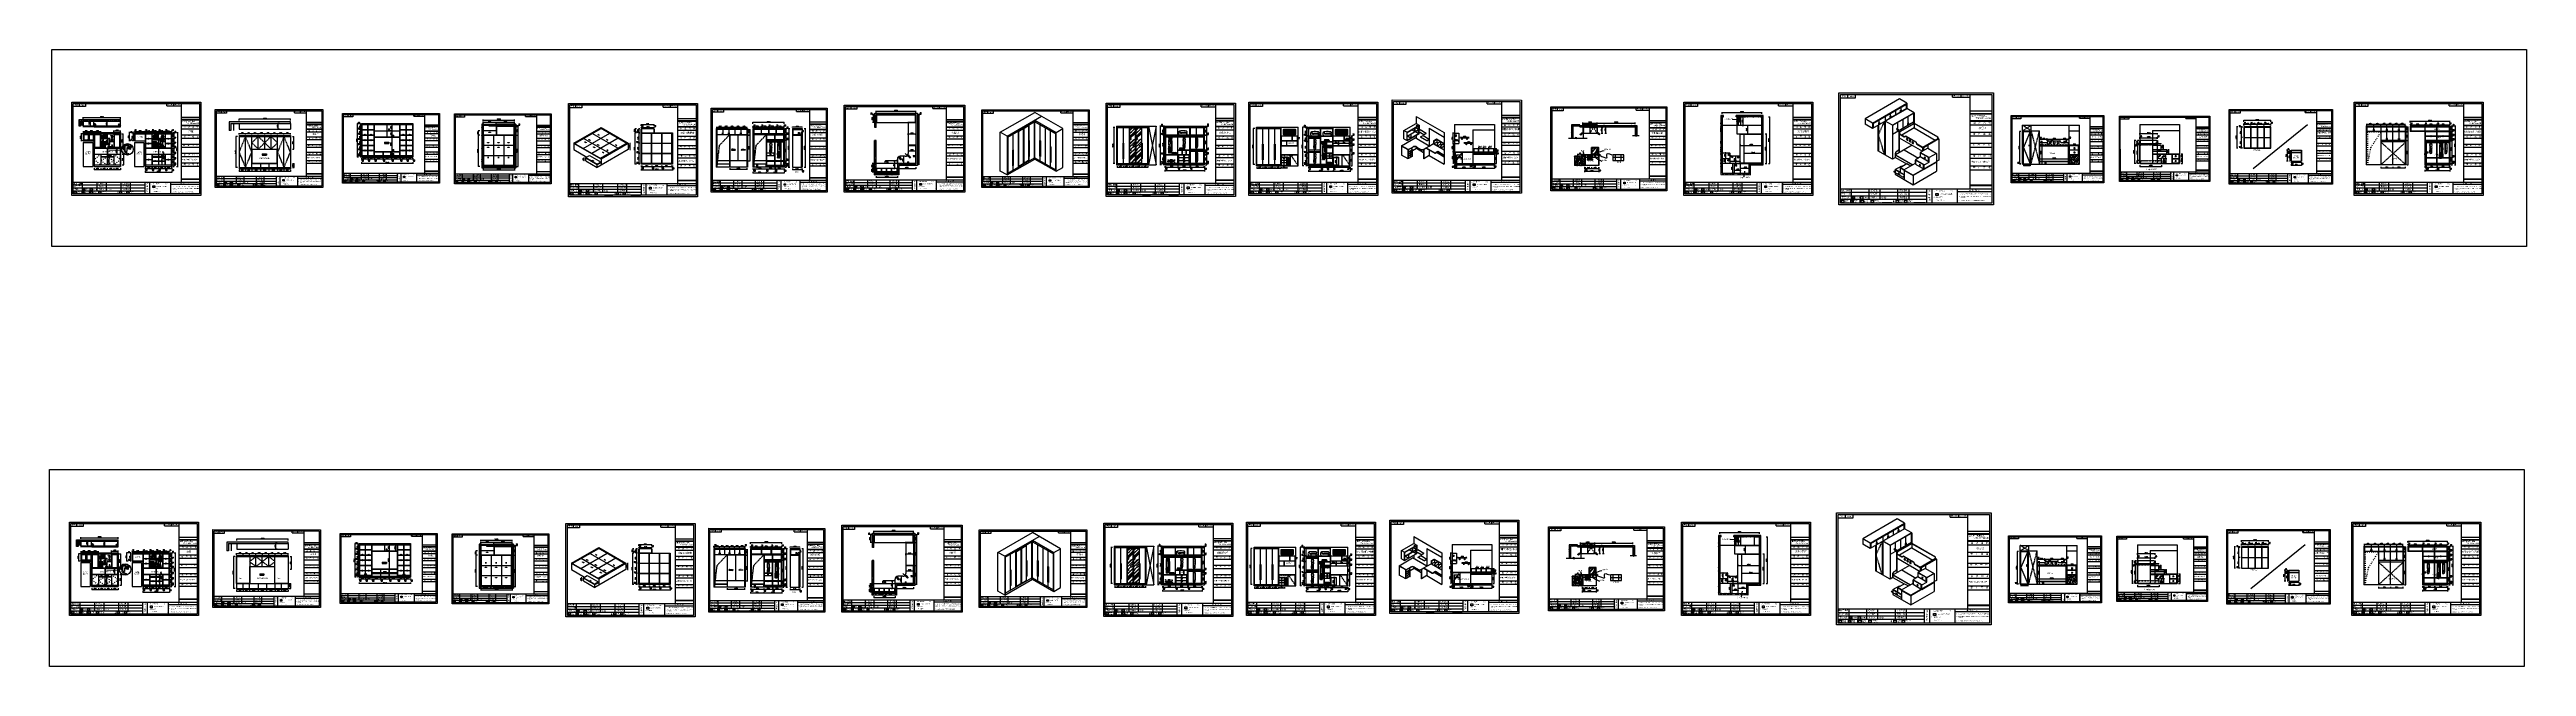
# Model space of a CAD drawing. Header units: millimetres. Extents: x 3255186 to 3429179, y -984851 to -941485.
import ezdxf
from ezdxf.lldxf.tags import DXFTag

# ---------------------------------------------------------------- set-up
doc = ezdxf.new("R2010")
doc.units = ezdxf.units.MM
doc.header["$PDMODE"] = 35
for name, pattern in [('001', [70, 15, -20, 15, -20]), ('1', [30, 12, -18]), ('ACAD_ISO02W100', [15, 12, -3]), ('ACAD_ISO03W100', [30, 12, -18]), ('DASH', [0.35, 0.25, -0.1])]:
    doc.linetypes.add(name, pattern=pattern)
for name, color, linetype in [('5-家俱', 175, 'DASH'), ('_KTI_CONTROL', 5, 'Continuous'), ('jiaju', 4, 'Continuous'), ('LM', 7, 'Continuous'), ('图层2', 7, 'Continuous'), ('家具', 150, 'Continuous'), ('家私', 5, 'Continuous'), ('摆设', 250, 'Continuous'), ('钢筋', 7, 'Continuous')]:
    doc.layers.add(name, color=color, linetype=linetype)
doc.layers.add('块', color=7, linetype='Continuous', lineweight=30)
doc.layers.add('饰品层', color=140, linetype='Continuous', lineweight=5)
doc.styles.add('CHINESE', font='', dxfattribs={"width": 0.8})
doc.styles.add('COMPLEX', font='COMPLEX.shx')
doc.styles.add('DIM_FONT', font='SIMPLEX.shx', dxfattribs={"width": 0.8})
doc.styles.add('KT64F', font='txt.shx', dxfattribs={"bigfont": 'kt64f.shx'})
doc.styles.add('ROMANS', font='romans')
doc.styles.get("Standard").update_dxf_attribs({"font": 'acaderef.shx', "bigfont": 'bigfont.shx'})
doc.styles.add('STYLE4', font='dutcheb.ttf')
doc.styles.add('新宋体', font='', dxfattribs={"height": 80})
doc.styles.add('标注用字体', font='', dxfattribs={"height": 70})
doc.styles.get('CHINESE').set_extended_font_data('PMingLiU')
doc.styles.get('新宋体').set_extended_font_data('NSimSun')
doc.styles.get('标注用字体').set_extended_font_data('FangSong_GB2312')
tags = doc.linetypes.add('ACAD_ISO04W100', pattern=[30.5, 24, -3, 0.5, -3]).pattern_tags.tags
tags[10:11] = [DXFTag(74, 4), DXFTag(75, 0), DXFTag(340, '0'), DXFTag(46, 1.0), DXFTag(50, 0.0), DXFTag(44, 0.0), DXFTag(45, 0.0)]
tags[8:9] = [DXFTag(74, 4), DXFTag(75, 0), DXFTag(340, '0'), DXFTag(46, 1.0), DXFTag(50, 0.0), DXFTag(44, 0.0), DXFTag(45, 0.0)]
tags[6:7] = [DXFTag(74, 4), DXFTag(75, 0), DXFTag(340, '0'), DXFTag(46, 1.0), DXFTag(50, 0.0), DXFTag(44, 0.0), DXFTag(45, 0.0)]
tags[4:5] = [DXFTag(74, 4), DXFTag(75, 0), DXFTag(340, '0'), DXFTag(46, 1.0), DXFTag(50, 0.0), DXFTag(44, 0.0), DXFTag(45, 0.0)]
doc.dimstyles.new('ISO-25', dxfattribs={"dimtxt": 80, "dimasz": 20, "dimexe": 30, "dimexo": 80, "dimtad": 1, "dimdec": 0, "dimtxsty": 'DIM_FONT', "dimblk": 'ARCHTICK', "dimcen": 2.5, "dimadec": 0, "dimazin": 0, "dimtfac": 1, "dimtdec": 0, "dimtmove": 1, "dimatfit": 3, "dimfxl": 80, "dimfxlon": 1, "dimarcsym": 0})
doc.dimstyles.get("Standard").update_dxf_attribs({"dimscale": 100, "dimtxt": 3, "dimasz": 2, "dimexe": 1, "dimexo": 0, "dimgap": 1, "dimtad": 1, "dimdec": 0, "dimdsep": 46, "dimtxsty": 'CHINESE', "dimblk1": 'OBLIQUE', "dimblk2": 'OBLIQUE', "dimsah": 1, "dimcen": 0, "dimdle": 1, "dimclrd": 256, "dimclre": 256, "dimclrt": 256, "dimadec": 0, "dimazin": 0, "dimtfac": 1, "dimtdec": 0, "dimtix": 1, "dimtmove": 2, "dimatfit": 3, "dimldrblk": 'OBLIQUE', "dimfxl": 1, "dimtolj": 1, "dimtzin": 0, "dimarcsym": 0})
pattern_1 = [(50, (25123.54, -35167.07), (182.184669, -15.9390855), [19.05, -209.55]), (355, (25123.54, -35167.07), (-35.242826, 191.056643), [15.24, -167.64]), (100.451, (25138.72, -35168.4), (146.942502, 175.116688), [16.19, -178.09]), (46.1842, (25123.54, -35116.27), (271.079041, -42.042328), [28.575, -314.325]), (96.6356, (25146.13, -35119.78), (237.404234, 247.425556), [24.285, -267.135]), (351.184, (25123.54, -35116.27), (237.404606, 247.425118), [22.86, -251.46]), (21, (25148.94, -35128.97), (151.61488, -102.2655185), [19.05, -209.55]), (326, (25148.94, -35128.97), (61.802028, 184.187966), [15.24, -167.64]), (71.4514, (25161.57, -35137.5), (213.416491, 81.922858), [16.19, -178.09]), (37.5, (25123.536, -35167.073), (3.0886033, 84.5550389), [0, -165.608, 0, -170.18, 0, -168.275]), (7.5, (25123.54, -35167.07), (66.8196625, 100.1805748), [0, -97.028, 0, -161.798, 0, -64.135]), (327.5, (25066.894, -35167.073), (135.5905952, -5.728744), [0, -63.5, 0, -198.12, 0, -262.89]), (317.5, (25041.49, -35167.07), (148.1291814, 25.426491), [0, -82.55, 0, -131.572, 0, -186.69])]
pattern_2 = [(95, (50756.43, -34185.6), (140.0946503, 117.5533794), [19.05, -209.55]), (40, (50756.43, -34185.6), (-160.017889, 110.177007), [15.24, -167.64]), (145.451, (50768.11, -34175.8), (-19.922158, 227.730237), [16.19, -178.09]), (91.1842, (50720.51, -34149.68), (221.410243, 161.953413), [28.575, -314.325]), (141.6356, (50738.96, -34136.18), (-7.086144, 342.826432), [24.285, -267.135]), (36.184, (50720.5, -34149.68), (-7.085572, 342.826385), [22.86, -251.46]), (66, (50747.45, -34140.7), (179.520551, 34.895268), [19.05, -209.55]), (11, (50747.45, -34140.7), (-86.539927, 173.941193), [15.24, -167.64]), (116.4514, (50762.41, -34137.79), (92.98004, 208.836456), [16.19, -178.09]), (82.5, (50756.434, -34185.6), (-57.6054691, 61.9734137), [0, -165.608, 0, -170.18, 0, -168.275]), (52.5, (50756.43, -34185.6), (-23.5897273, 118.0870003), [0, -97.028, 0, -161.798, 0, -64.135]), (12.5, (50716.38, -34225.65), (99.927863, 91.8261956), [0, -63.5, 0, -198.12, 0, -262.89]), (2.5, (50698.42, -34243.61), (86.7639044, 122.722393), [0, -82.55, 0, -131.572, 0, -186.69])]
pattern_3 = [(95, (102437.1, -33941.17), (140.0946503, 117.5533794), [19.05, -209.55]), (40, (102437.1, -33941.17), (-160.017889, 110.177007), [15.24, -167.64]), (145.451, (102448.77, -33931.37), (-19.922158, 227.730237), [16.19, -178.09]), (91.1842, (102401.18, -33905.25), (221.410243, 161.953413), [28.575, -314.325]), (141.6356, (102419.63, -33891.75), (-7.086144, 342.826432), [24.285, -267.135]), (36.184, (102401.18, -33905.25), (-7.085572, 342.826385), [22.86, -251.46]), (66, (102428.12, -33896.27), (179.520551, 34.895268), [19.05, -209.55]), (11, (102428.12, -33896.27), (-86.539927, 173.941193), [15.24, -167.64]), (116.4514, (102443.08, -33893.36), (92.98004, 208.836456), [16.19, -178.09]), (82.5, (102437.1, -33941.17), (-57.6054691, 61.9734137), [0, -165.608, 0, -170.18, 0, -168.275]), (52.5, (102437.1, -33941.17), (-23.5897273, 118.0870003), [0, -97.028, 0, -161.798, 0, -64.135]), (12.5, (102397.046, -33981.22), (99.927863, 91.8261956), [0, -63.5, 0, -198.12, 0, -262.89]), (2.5, (102379.09, -33999.18), (86.7639044, 122.722393), [0, -82.55, 0, -131.572, 0, -186.69])]
pattern_4 = [(45, (1305.171, -13759.847), (-2.245064, 2.245064), []), (45, (1305.171, -13758.2594), (-2.245064, 2.245064), [])]
pattern_5 = [(50, (24956.47, -64692.66), (182.184669, -15.9390855), [19.05, -209.55]), (355, (24956.47, -64692.66), (-35.242826, 191.056643), [15.24, -167.64]), (100.451, (24971.65, -64693.99), (146.942502, 175.116688), [16.19, -178.09]), (46.1842, (24956.47, -64641.86), (271.079041, -42.042328), [28.575, -314.325]), (96.6356, (24979.06, -64645.36), (237.404234, 247.425556), [24.285, -267.135]), (351.184, (24956.47, -64641.86), (237.404606, 247.425118), [22.86, -251.46]), (21, (24981.87, -64654.56), (151.61488, -102.2655185), [19.05, -209.55]), (326, (24981.87, -64654.56), (61.802028, 184.187966), [15.24, -167.64]), (71.4514, (24994.5, -64663.08), (213.416491, 81.922858), [16.19, -178.09]), (37.5, (24956.47, -64692.66), (3.0886033, 84.5550389), [0, -165.608, 0, -170.18, 0, -168.275]), (7.5, (24956.47, -64692.66), (66.8196625, 100.1805748), [0, -97.028, 0, -161.798, 0, -64.135]), (327.5, (24899.826, -64692.66), (135.5905952, -5.728744), [0, -63.5, 0, -198.12, 0, -262.89]), (317.5, (24874.43, -64692.66), (148.1291814, 25.426491), [0, -82.55, 0, -131.572, 0, -186.69])]
pattern_6 = [(95, (50589.37, -63711.18), (140.0946503, 117.5533794), [19.05, -209.55]), (40, (50589.37, -63711.18), (-160.017889, 110.177007), [15.24, -167.64]), (145.451, (50601.04, -63701.38), (-19.922158, 227.730237), [16.19, -178.09]), (91.1842, (50553.45, -63675.26), (221.410243, 161.953413), [28.575, -314.325]), (141.6356, (50571.9, -63661.76), (-7.086144, 342.826432), [24.285, -267.135]), (36.184, (50553.45, -63675.26), (-7.085572, 342.826385), [22.86, -251.46]), (66, (50580.39, -63666.28), (179.520551, 34.895268), [19.05, -209.55]), (11, (50580.39, -63666.28), (-86.539927, 173.941193), [15.24, -167.64]), (116.4514, (50595.35, -63663.37), (92.98004, 208.836456), [16.19, -178.09]), (82.5, (50589.367, -63711.18), (-57.6054691, 61.9734137), [0, -165.608, 0, -170.18, 0, -168.275]), (52.5, (50589.37, -63711.18), (-23.5897273, 118.0870003), [0, -97.028, 0, -161.798, 0, -64.135]), (12.5, (50549.315, -63751.23), (99.927863, 91.8261956), [0, -63.5, 0, -198.12, 0, -262.89]), (2.5, (50531.35, -63769.19), (86.7639044, 122.722393), [0, -82.55, 0, -131.572, 0, -186.69])]
pattern_7 = [(95, (102270.03, -63466.75), (140.0946503, 117.5533794), [19.05, -209.55]), (40, (102270.03, -63466.75), (-160.017889, 110.177007), [15.24, -167.64]), (145.451, (102281.7, -63456.96), (-19.922158, 227.730237), [16.19, -178.09]), (91.1842, (102234.1, -63430.83), (221.410243, 161.953413), [28.575, -314.325]), (141.6356, (102252.56, -63417.34), (-7.086144, 342.826432), [24.285, -267.135]), (36.184, (102234.1, -63430.83), (-7.085572, 342.826385), [22.86, -251.46]), (66, (102261.05, -63421.85), (179.520551, 34.895268), [19.05, -209.55]), (11, (102261.05, -63421.85), (-86.539927, 173.941193), [15.24, -167.64]), (116.4514, (102276.01, -63418.94), (92.98004, 208.836456), [16.19, -178.09]), (82.5, (102270.03, -63466.754), (-57.6054691, 61.9734137), [0, -165.608, 0, -170.18, 0, -168.275]), (52.5, (102270.03, -63466.75), (-23.5897273, 118.0870003), [0, -97.028, 0, -161.798, 0, -64.135]), (12.5, (102229.98, -63506.806), (99.927863, 91.8261956), [0, -63.5, 0, -198.12, 0, -262.89]), (2.5, (102212.02, -63524.77), (86.7639044, 122.722393), [0, -82.55, 0, -131.572, 0, -186.69])]

# ---------------------------------------------------------------- blocks, each defined once
blk = doc.blocks.new('_ArchTick')
at = {"color": 0, "linetype": 'ByBlock', "const_width": 0.15}
blk.add_lwpolyline([(-0.5, -0.5), (0.5, 0.5)], dxfattribs=at)
blk = doc.blocks.new('*D19')
at = {"color": 0, "lineweight": -2, "ltscale": 5}
for p, q in [((3363892, -946731), (3363892, -946621)), ((3363892, -946651), (3366581, -946651)), ((3366581, -946731), (3366581, -946621))]:
    blk.add_line(p, q, dxfattribs=at)
at = {"layer": 'Defpoints', "color": 0, "ltscale": 5}
for p in [(3363892, -946923), (3366581, -946651), (3366581, -946923)]:
    blk.add_point(p, dxfattribs=at)
at = {"color": 0, "lineweight": -2, "ltscale": 5, "xscale": 20, "yscale": 20, "zscale": 20, "rotation": 180}
blk.add_blockref('_ArchTick', (3363892, -946651), dxfattribs=at)
at = {"color": 0, "lineweight": -2, "ltscale": 5, "xscale": 20, "yscale": 20, "zscale": 20}
blk.add_blockref('_ArchTick', (3366581, -946651), dxfattribs=at)
at = {"color": 0, "ltscale": 5, "insert": (3365236, -946611), "char_height": 80, "attachment_point": 5, "style": 'DIM_FONT'}
blk.add_mtext('2689', dxfattribs=at)
blk = doc.blocks.new('*D20')
at = {"color": 0, "lineweight": -2, "ltscale": 5}
for p, q in [((3362892, -946731), (3362892, -946621)), ((3362892, -946651), (3363892, -946651)), ((3363892, -946731), (3363892, -946621))]:
    blk.add_line(p, q, dxfattribs=at)
at = {"layer": 'Defpoints', "color": 0, "ltscale": 5}
for p in [(3362892, -946923), (3363892, -946651), (3363892, -946923)]:
    blk.add_point(p, dxfattribs=at)
at = {"color": 0, "lineweight": -2, "ltscale": 5, "xscale": 20, "yscale": 20, "zscale": 20, "rotation": 180}
blk.add_blockref('_ArchTick', (3362892, -946651), dxfattribs=at)
at = {"color": 0, "lineweight": -2, "ltscale": 5, "xscale": 20, "yscale": 20, "zscale": 20}
blk.add_blockref('_ArchTick', (3363892, -946651), dxfattribs=at)
at = {"color": 0, "ltscale": 5, "insert": (3363392, -946611), "char_height": 80, "attachment_point": 5, "style": 'DIM_FONT'}
blk.add_mtext('1000', dxfattribs=at)
blk = doc.blocks.new('*D21')
at = {"color": 0, "linetype": 'Continuous', "lineweight": -2}
for p, q in [((3362911, -949042), (3362781, -949042)), ((3362911, -949647), (3362781, -949647)), ((3362831, -949647), (3362831, -949042))]:
    blk.add_line(p, q, dxfattribs=at)
at = {"layer": 'Defpoints', "color": 0}
for p in [(3362831, -949042), (3363067, -949042), (3363067, -949647)]:
    blk.add_point(p, dxfattribs=at)
at = {"color": 0, "lineweight": -2, "xscale": 20, "yscale": 20, "zscale": 20}
for p, rotation in [((3362831, -949042), 90), ((3362831, -949647), 270)]:
    blk.add_blockref('_ArchTick', p, dxfattribs=dict(at, rotation=rotation))
at = {"color": 0, "insert": (3362791, -949345), "char_height": 80, "attachment_point": 5, "rotation": 90, "style": 'DIM_FONT'}
blk.add_mtext('605', dxfattribs=at)
blk = doc.blocks.new('*D22')
at = {"color": 0, "linetype": 'Continuous', "lineweight": -2}
for p, q in [((3362831, -948967), (3362719, -949139)), ((3362719, -949139), (3362719, -949292)), ((3362911, -948892), (3362781, -948892)), ((3362911, -949042), (3362781, -949042)), ((3362831, -949042), (3362831, -948892))]:
    blk.add_line(p, q, dxfattribs=at)
at = {"layer": 'Defpoints', "color": 0}
for p in [(3362831, -948892), (3363067, -948892), (3363067, -949042)]:
    blk.add_point(p, dxfattribs=at)
at = {"color": 0, "lineweight": -2, "xscale": 20, "yscale": 20, "zscale": 20}
for p, rotation in [((3362831, -948892), 90), ((3362831, -949042), 270)]:
    blk.add_blockref('_ArchTick', p, dxfattribs=dict(at, rotation=rotation))
at = {"color": 0, "insert": (3362679, -949216), "char_height": 80, "attachment_point": 5, "rotation": 90, "style": 'DIM_FONT'}
blk.add_mtext('150', dxfattribs=at)
blk = doc.blocks.new('*D23')
at = {"color": 0, "linetype": 'Continuous', "lineweight": -2}
for p, q in [((3362740, -948853), (3362740, -948748)), ((3362831, -948880), (3362740, -948853)), ((3362911, -948867), (3362781, -948867)), ((3362911, -948892), (3362781, -948892)), ((3362831, -948892), (3362831, -948867))]:
    blk.add_line(p, q, dxfattribs=at)
at = {"layer": 'Defpoints', "color": 0}
for p in [(3362831, -948867), (3363066, -948867), (3363067, -948892)]:
    blk.add_point(p, dxfattribs=at)
at = {"color": 0, "lineweight": -2, "xscale": 20, "yscale": 20, "zscale": 20}
for p, rotation in [((3362831, -948867), 90), ((3362831, -948892), 270)]:
    blk.add_blockref('_ArchTick', p, dxfattribs=dict(at, rotation=rotation))
at = {"color": 0, "insert": (3362700, -948800), "char_height": 80, "attachment_point": 5, "rotation": 90, "style": 'DIM_FONT'}
blk.add_mtext('25', dxfattribs=at)
blk = doc.blocks.new('*D24')
at = {"color": 0, "linetype": 'Continuous', "lineweight": -2}
for p, q in [((3362632, -948867), (3362502, -948867)), ((3362632, -949647), (3362502, -949647)), ((3362552, -949647), (3362552, -948867))]:
    blk.add_line(p, q, dxfattribs=at)
at = {"layer": 'Defpoints', "color": 0}
for p in [(3362552, -948867), (3363007, -948867), (3363007, -949647)]:
    blk.add_point(p, dxfattribs=at)
at = {"color": 0, "lineweight": -2, "xscale": 20, "yscale": 20, "zscale": 20}
for p, rotation in [((3362552, -948867), 90), ((3362552, -949647), 270)]:
    blk.add_blockref('_ArchTick', p, dxfattribs=dict(at, rotation=rotation))
at = {"color": 0, "insert": (3362511, -949257), "char_height": 80, "attachment_point": 5, "rotation": 90, "style": 'DIM_FONT'}
blk.add_mtext('780', dxfattribs=at)
blk = doc.blocks.new('*D25')
at = {"color": 0, "linetype": 'Continuous', "lineweight": -2}
for p, q in [((3363007, -949761), (3363007, -949891)), ((3363007, -949841), (3363067, -949841)), ((3363037, -949841), (3363088, -950012)), ((3363067, -949761), (3363067, -949891)), ((3363088, -950012), (3363193, -950012))]:
    blk.add_line(p, q, dxfattribs=at)
at = {"layer": 'Defpoints', "color": 0}
for p in [(3363007, -949567), (3363067, -949567), (3363067, -949841)]:
    blk.add_point(p, dxfattribs=at)
at = {"color": 0, "lineweight": -2, "xscale": 20, "yscale": 20, "zscale": 20, "rotation": 180}
blk.add_blockref('_ArchTick', (3363007, -949841), dxfattribs=at)
at = {"color": 0, "lineweight": -2, "xscale": 20, "yscale": 20, "zscale": 20}
blk.add_blockref('_ArchTick', (3363067, -949841), dxfattribs=at)
at = {"color": 0, "insert": (3363140, -949971), "char_height": 80, "attachment_point": 5, "style": 'DIM_FONT'}
blk.add_mtext('60', dxfattribs=at)
blk = doc.blocks.new('*D26')
at = {"color": 0, "linetype": 'Continuous', "lineweight": -2}
for p, q in [((3363067, -949761), (3363067, -949891)), ((3363067, -949841), (3363507, -949841)), ((3363507, -949761), (3363507, -949891))]:
    blk.add_line(p, q, dxfattribs=at)
at = {"layer": 'Defpoints', "color": 0}
for p in [(3363067, -949567), (3363507, -949032), (3363507, -949841)]:
    blk.add_point(p, dxfattribs=at)
at = {"color": 0, "lineweight": -2, "xscale": 20, "yscale": 20, "zscale": 20, "rotation": 180}
blk.add_blockref('_ArchTick', (3363067, -949841), dxfattribs=at)
at = {"color": 0, "lineweight": -2, "xscale": 20, "yscale": 20, "zscale": 20}
blk.add_blockref('_ArchTick', (3363507, -949841), dxfattribs=at)
at = {"color": 0, "insert": (3363287, -949800), "char_height": 80, "attachment_point": 5, "style": 'DIM_FONT'}
blk.add_mtext('440', dxfattribs=at)
blk = doc.blocks.new('*D27')
at = {"color": 0, "linetype": 'Continuous', "lineweight": -2}
for p, q in [((3363507, -949761), (3363507, -949891)), ((3363507, -949841), (3363989, -949841)), ((3363989, -949761), (3363989, -949891))]:
    blk.add_line(p, q, dxfattribs=at)
at = {"layer": 'Defpoints', "color": 0}
for p in [(3363507, -949032), (3363989, -949531), (3363989, -949841)]:
    blk.add_point(p, dxfattribs=at)
at = {"color": 0, "lineweight": -2, "xscale": 20, "yscale": 20, "zscale": 20, "rotation": 180}
blk.add_blockref('_ArchTick', (3363507, -949841), dxfattribs=at)
at = {"color": 0, "lineweight": -2, "xscale": 20, "yscale": 20, "zscale": 20}
blk.add_blockref('_ArchTick', (3363989, -949841), dxfattribs=at)
at = {"color": 0, "insert": (3363748, -949800), "char_height": 80, "attachment_point": 5, "style": 'DIM_FONT'}
blk.add_mtext('482', dxfattribs=at)
blk = doc.blocks.new('*D28')
at = {"color": 0, "linetype": 'Continuous', "lineweight": -2}
for p, q in [((3363989, -949761), (3363989, -949891)), ((3363989, -949841), (3364007, -949841)), ((3363998, -949841), (3364049, -950012)), ((3364007, -949761), (3364007, -949891)), ((3364049, -950012), (3364142, -950012))]:
    blk.add_line(p, q, dxfattribs=at)
at = {"layer": 'Defpoints', "color": 0}
for p in [(3363989, -949531), (3364007, -949541), (3364007, -949841)]:
    blk.add_point(p, dxfattribs=at)
at = {"color": 0, "lineweight": -2, "xscale": 20, "yscale": 20, "zscale": 20, "rotation": 180}
blk.add_blockref('_ArchTick', (3363989, -949841), dxfattribs=at)
at = {"color": 0, "lineweight": -2, "xscale": 20, "yscale": 20, "zscale": 20}
blk.add_blockref('_ArchTick', (3364007, -949841), dxfattribs=at)
at = {"color": 0, "insert": (3364095, -949971), "char_height": 80, "attachment_point": 5, "style": 'DIM_FONT'}
blk.add_mtext('18', dxfattribs=at)
blk = doc.blocks.new('*D29')
at = {"color": 0, "linetype": 'Continuous', "lineweight": -2}
for p, q in [((3363007, -949987), (3363007, -950117)), ((3364007, -949987), (3364007, -950117)), ((3364007, -950067), (3363007, -950067))]:
    blk.add_line(p, q, dxfattribs=at)
at = {"layer": 'Defpoints', "color": 0}
for p in [(3363007, -949647), (3364007, -949647), (3363007, -950067)]:
    blk.add_point(p, dxfattribs=at)
at = {"color": 0, "lineweight": -2, "xscale": 20, "yscale": 20, "zscale": 20, "rotation": 180}
blk.add_blockref('_ArchTick', (3363007, -950067), dxfattribs=at)
at = {"color": 0, "lineweight": -2, "xscale": 20, "yscale": 20, "zscale": 20}
blk.add_blockref('_ArchTick', (3364007, -950067), dxfattribs=at)
at = {"color": 0, "insert": (3363507, -950026), "char_height": 80, "attachment_point": 5, "style": 'DIM_FONT'}
blk.add_mtext('1000', dxfattribs=at)
blk = doc.blocks.new('*D30')
at = {"color": 0, "linetype": 'Continuous', "lineweight": -2}
for p, q in [((3364176, -946923), (3364306, -946923)), ((3364176, -946973), (3364306, -946973)), ((3364256, -946948), (3364427, -946897)), ((3364256, -946973), (3364256, -946923)), ((3364427, -946897), (3364427, -946792))]:
    blk.add_line(p, q, dxfattribs=at)
at = {"layer": 'Defpoints', "color": 0}
for p in [(3363773, -946923), (3363773, -946973), (3364256, -946923)]:
    blk.add_point(p, dxfattribs=at)
at = {"color": 0, "lineweight": -2, "xscale": 20, "yscale": 20, "zscale": 20}
for p, rotation in [((3364256, -946923), 90), ((3364256, -946973), 270)]:
    blk.add_blockref('_ArchTick', p, dxfattribs=dict(at, rotation=rotation))
at = {"color": 0, "insert": (3364386, -946844), "char_height": 80, "attachment_point": 5, "rotation": 90, "style": 'DIM_FONT'}
blk.add_mtext('50', dxfattribs=at)
blk = doc.blocks.new('*D31')
at = {"color": 0, "linetype": 'Continuous', "lineweight": -2}
for p, q in [((3364176, -946973), (3364306, -946973)), ((3364176, -947373), (3364306, -947373)), ((3364256, -947373), (3364256, -946973))]:
    blk.add_line(p, q, dxfattribs=at)
at = {"layer": 'Defpoints', "color": 0}
for p in [(3363777, -946973), (3363777, -947373), (3364256, -946973)]:
    blk.add_point(p, dxfattribs=at)
at = {"color": 0, "lineweight": -2, "xscale": 20, "yscale": 20, "zscale": 20}
for p, rotation in [((3364256, -946973), 90), ((3364256, -947373), 270)]:
    blk.add_blockref('_ArchTick', p, dxfattribs=dict(at, rotation=rotation))
at = {"color": 0, "insert": (3364215, -947173), "char_height": 80, "attachment_point": 5, "rotation": 90, "style": 'DIM_FONT'}
blk.add_mtext('400', dxfattribs=at)
blk = doc.blocks.new('*D32')
at = {"color": 0, "linetype": 'Continuous', "lineweight": -2}
for p, q in [((3364435, -946923), (3364565, -946923)), ((3364435, -947373), (3364565, -947373)), ((3364515, -947373), (3364515, -946923))]:
    blk.add_line(p, q, dxfattribs=at)
at = {"layer": 'Defpoints', "color": 0}
for p in [(3363756, -946923), (3363756, -947373), (3364515, -946923)]:
    blk.add_point(p, dxfattribs=at)
at = {"color": 0, "lineweight": -2, "xscale": 20, "yscale": 20, "zscale": 20}
for p, rotation in [((3364515, -946923), 90), ((3364515, -947373), 270)]:
    blk.add_blockref('_ArchTick', p, dxfattribs=dict(at, rotation=rotation))
at = {"color": 0, "insert": (3364475, -947148), "char_height": 80, "attachment_point": 5, "rotation": 90, "style": 'DIM_FONT'}
blk.add_mtext('450', dxfattribs=at)
blk = doc.blocks.new('*D33')
at = {"color": 0, "linetype": 'Continuous', "lineweight": -2}
for p in [(3362747, -947512), (3362912, -947353)]:
    blk.add_line(p, (3362897, -947367), dxfattribs=at)
at = {"layer": 'Defpoints', "color": 0}
for p in [(3362897, -947367), (3362912, -947353)]:
    blk.add_point(p, dxfattribs=at)
at = {"color": 0, "lineweight": -2, "xscale": 20, "yscale": 20, "zscale": 20, "rotation": 44.11083806272474}
blk.add_blockref('_ArchTick', (3362897, -947367), dxfattribs=at)
at = {"color": 0, "insert": (3362780, -947424), "char_height": 80, "attachment_point": 5, "rotation": 44.11084, "style": 'DIM_FONT'}
blk.add_mtext('R20', dxfattribs=at)
blk = doc.blocks.new('*D34')
at = {"color": 0, "linetype": 'Continuous', "lineweight": -2}
for p in [(3363872, -947353), (3364060, -947482)]:
    blk.add_line(p, (3363888, -947364), dxfattribs=at)
at = {"layer": 'Defpoints', "color": 0}
for p in [(3363872, -947353), (3363888, -947364)]:
    blk.add_point(p, dxfattribs=at)
at = {"color": 0, "lineweight": -2, "xscale": 20, "yscale": 20, "zscale": 20, "rotation": 145.4867441732353}
blk.add_blockref('_ArchTick', (3363888, -947364), dxfattribs=at)
at = {"color": 0, "insert": (3364014, -947401), "char_height": 80, "attachment_point": 5, "rotation": 325.48674, "style": 'DIM_FONT'}
blk.add_mtext('R20', dxfattribs=at)
blk = doc.blocks.new('*D35')
at = {"color": 0, "lineweight": -2, "ltscale": 5}
for p, q in [((3362892, -946843), (3362892, -946734)), ((3362892, -946764), (3363392, -946764)), ((3363392, -946843), (3363392, -946734))]:
    blk.add_line(p, q, dxfattribs=at)
at = {"layer": 'Defpoints', "color": 0, "ltscale": 5}
for p in [(3362892, -946923), (3363392, -946764), (3363392, -946923)]:
    blk.add_point(p, dxfattribs=at)
at = {"color": 0, "lineweight": -2, "ltscale": 5, "xscale": 20, "yscale": 20, "zscale": 20, "rotation": 180}
blk.add_blockref('_ArchTick', (3362892, -946764), dxfattribs=at)
at = {"color": 0, "lineweight": -2, "ltscale": 5, "xscale": 20, "yscale": 20, "zscale": 20}
blk.add_blockref('_ArchTick', (3363392, -946764), dxfattribs=at)
at = {"color": 0, "ltscale": 5, "insert": (3363142, -946724), "char_height": 80, "attachment_point": 5, "style": 'DIM_FONT'}
blk.add_mtext('500', dxfattribs=at)
blk = doc.blocks.new('*D36')
at = {"color": 0, "lineweight": -2, "ltscale": 5}
for p, q in [((3363392, -946843), (3363392, -946734)), ((3363392, -946764), (3363892, -946764)), ((3363892, -946844), (3363892, -946734))]:
    blk.add_line(p, q, dxfattribs=at)
at = {"layer": 'Defpoints', "color": 0, "ltscale": 5}
for p in [(3363392, -946923), (3363892, -946764), (3363892, -946973)]:
    blk.add_point(p, dxfattribs=at)
at = {"color": 0, "lineweight": -2, "ltscale": 5, "xscale": 20, "yscale": 20, "zscale": 20, "rotation": 180}
blk.add_blockref('_ArchTick', (3363392, -946764), dxfattribs=at)
at = {"color": 0, "lineweight": -2, "ltscale": 5, "xscale": 20, "yscale": 20, "zscale": 20}
blk.add_blockref('_ArchTick', (3363892, -946764), dxfattribs=at)
at = {"color": 0, "ltscale": 5, "insert": (3363642, -946724), "char_height": 80, "attachment_point": 5, "style": 'DIM_FONT'}
blk.add_mtext('500', dxfattribs=at)
blk = doc.blocks.new('*D37')
at = {"color": 0, "lineweight": -2, "ltscale": 5}
for p, q in [((3312961, -946045), (3312961, -945941)), ((3313032, -946067), (3312961, -946045)), ((3313112, -946057), (3313002, -946057)), ((3313112, -946077), (3313002, -946077)), ((3313032, -946057), (3313032, -946077))]:
    blk.add_line(p, q, dxfattribs=at)
at = {"layer": 'Defpoints', "color": 0, "ltscale": 5}
for p in [(3313032, -946077), (3313254, -946057), (3313286, -946077)]:
    blk.add_point(p, dxfattribs=at)
at = {"color": 0, "lineweight": -2, "ltscale": 5, "xscale": 20, "yscale": 20, "zscale": 20}
for p, rotation in [((3313032, -946057), 90), ((3313032, -946077), 270)]:
    blk.add_blockref('_ArchTick', p, dxfattribs=dict(at, rotation=rotation))
at = {"color": 0, "ltscale": 5, "insert": (3312921, -945993), "char_height": 80, "attachment_point": 5, "rotation": 90, "style": 'DIM_FONT'}
blk.add_mtext('20', dxfattribs=at)
blk = doc.blocks.new('*D38')
at = {"color": 0, "lineweight": -2, "ltscale": 5}
for p, q in [((3313112, -946077), (3313002, -946077)), ((3313032, -946077), (3313032, -946607)), ((3313112, -946607), (3313002, -946607))]:
    blk.add_line(p, q, dxfattribs=at)
at = {"layer": 'Defpoints', "color": 0, "ltscale": 5}
for p in [(3313286, -946077), (3313032, -946607), (3313304, -946607)]:
    blk.add_point(p, dxfattribs=at)
at = {"color": 0, "lineweight": -2, "ltscale": 5, "xscale": 20, "yscale": 20, "zscale": 20}
for p, rotation in [((3313032, -946077), 90), ((3313032, -946607), 270)]:
    blk.add_blockref('_ArchTick', p, dxfattribs=dict(at, rotation=rotation))
at = {"color": 0, "ltscale": 5, "insert": (3312991, -946342), "char_height": 80, "attachment_point": 5, "rotation": 90, "style": 'DIM_FONT'}
blk.add_mtext('530', dxfattribs=at)
blk = doc.blocks.new('*D39')
at = {"color": 0, "lineweight": -2, "ltscale": 5}
for p, q in [((3313254, -945903), (3313254, -945793)), ((3313254, -945823), (3316047, -945823)), ((3316047, -945903), (3316047, -945793))]:
    blk.add_line(p, q, dxfattribs=at)
at = {"layer": 'Defpoints', "color": 0, "ltscale": 5}
for p in [(3313254, -946057), (3316047, -945823), (3316047, -946057)]:
    blk.add_point(p, dxfattribs=at)
at = {"color": 0, "lineweight": -2, "ltscale": 5, "xscale": 20, "yscale": 20, "zscale": 20, "rotation": 180}
blk.add_blockref('_ArchTick', (3313254, -945823), dxfattribs=at)
at = {"color": 0, "lineweight": -2, "ltscale": 5, "xscale": 20, "yscale": 20, "zscale": 20}
blk.add_blockref('_ArchTick', (3316047, -945823), dxfattribs=at)
at = {"color": 0, "ltscale": 5, "insert": (3314650, -945782), "char_height": 80, "attachment_point": 5, "style": 'DIM_FONT'}
blk.add_mtext('2793', dxfattribs=at)
blk = doc.blocks.new('*D40')
at = {"color": 0, "lineweight": -2, "ltscale": 5}
for p, q in [((3316180, -946057), (3316290, -946057)), ((3316180, -946077), (3316290, -946077)), ((3316260, -946067), (3316411, -946021)), ((3316260, -946057), (3316260, -946077)), ((3316411, -946021), (3316411, -945917))]:
    blk.add_line(p, q, dxfattribs=at)
at = {"layer": 'Defpoints', "color": 0, "ltscale": 5}
for p in [(3316015, -946077), (3316047, -946057), (3316260, -946077)]:
    blk.add_point(p, dxfattribs=at)
at = {"color": 0, "lineweight": -2, "ltscale": 5, "xscale": 20, "yscale": 20, "zscale": 20}
for p, rotation in [((3316260, -946057), 90), ((3316260, -946077), 270)]:
    blk.add_blockref('_ArchTick', p, dxfattribs=dict(at, rotation=rotation))
at = {"color": 0, "ltscale": 5, "insert": (3316370, -945969), "char_height": 80, "attachment_point": 5, "rotation": 90, "style": 'DIM_FONT'}
blk.add_mtext('20', dxfattribs=at)
blk = doc.blocks.new('*D41')
at = {"color": 0, "lineweight": -2, "ltscale": 5}
for p, q in [((3316180, -946077), (3316290, -946077)), ((3316260, -946077), (3316260, -946607)), ((3316180, -946607), (3316290, -946607))]:
    blk.add_line(p, q, dxfattribs=at)
at = {"layer": 'Defpoints', "color": 0, "ltscale": 5}
for p in [(3316015, -946077), (3316047, -946607), (3316260, -946607)]:
    blk.add_point(p, dxfattribs=at)
at = {"color": 0, "lineweight": -2, "ltscale": 5, "xscale": 20, "yscale": 20, "zscale": 20}
for p, rotation in [((3316260, -946077), 90), ((3316260, -946607), 270)]:
    blk.add_blockref('_ArchTick', p, dxfattribs=dict(at, rotation=rotation))
at = {"color": 0, "ltscale": 5, "insert": (3316219, -946342), "char_height": 80, "attachment_point": 5, "rotation": 90, "style": 'DIM_FONT'}
blk.add_mtext('530', dxfattribs=at)
blk = doc.blocks.new('*D42')
at = {"color": 0, "lineweight": -2, "ltscale": 5}
for p, q in [((3316180, -946607), (3316290, -946607)), ((3316180, -948236), (3316290, -948236)), ((3316260, -946607), (3316260, -948236))]:
    blk.add_line(p, q, dxfattribs=at)
at = {"layer": 'Defpoints', "color": 0, "ltscale": 5}
for p in [(3316047, -946607), (3316047, -948236), (3316260, -948236)]:
    blk.add_point(p, dxfattribs=at)
at = {"color": 0, "lineweight": -2, "ltscale": 5, "xscale": 20, "yscale": 20, "zscale": 20}
for p, rotation in [((3316260, -946607), 90), ((3316260, -948236), 270)]:
    blk.add_blockref('_ArchTick', p, dxfattribs=dict(at, rotation=rotation))
at = {"color": 0, "ltscale": 5, "insert": (3316219, -947421), "char_height": 80, "attachment_point": 5, "rotation": 90, "style": 'DIM_FONT'}
blk.add_mtext('1629', dxfattribs=at)
blk = doc.blocks.new('*D43')
at = {"color": 0, "lineweight": -2, "ltscale": 5}
for p, q in [((3316180, -948236), (3316290, -948236)), ((3316260, -948236), (3316260, -949536)), ((3316180, -949536), (3316290, -949536))]:
    blk.add_line(p, q, dxfattribs=at)
at = {"layer": 'Defpoints', "color": 0, "ltscale": 5}
for p in [(3316047, -948236), (3316047, -949536), (3316260, -949536)]:
    blk.add_point(p, dxfattribs=at)
at = {"color": 0, "lineweight": -2, "ltscale": 5, "xscale": 20, "yscale": 20, "zscale": 20}
for p, rotation in [((3316260, -948236), 90), ((3316260, -949536), 270)]:
    blk.add_blockref('_ArchTick', p, dxfattribs=dict(at, rotation=rotation))
at = {"color": 0, "ltscale": 5, "insert": (3316219, -948886), "char_height": 80, "attachment_point": 5, "rotation": 90, "style": 'DIM_FONT'}
blk.add_mtext('1300', dxfattribs=at)
blk = doc.blocks.new('锥子')
at = {"color": 4}
for p, q in [((90556, 17303), (90556, 17033)), ((90556, 17059), (91456, 17059)), ((91426, 17333), (90586, 17333)), ((90586, 17003), (91426, 17003)), ((91456, 17033), (91456, 17303))]:
    blk.add_line(p, q, dxfattribs=at)
at = {"color": 8, "linetype": 'ByBlock'}
for p, q in [((90556, 17069), (91456, 17069)), ((90586, 17048), (90586, 17059)), ((90592, 17293), (90592, 17139)), ((90597, 17298), (91410, 17298)), ((90597, 17282), (90605, 17282)), ((90597, 17265), (90625, 17265)), ((90597, 17249), (90647, 17249)), ((90597, 17232), (90672, 17232)), ((90597, 17215), (90699, 17215)), ((90597, 17199), (90729, 17199)), ((90597, 17182), (90765, 17182)), ((90597, 17166), (90808, 17166)), ((90597, 17149), (90867, 17149)), ((90597, 17134), (91410, 17134)), ((90606, 17028), (91340, 17028)), ((90684, 17282), (91326, 17282)), ((90701, 17265), (91308, 17265)), ((90721, 17249), (91289, 17249)), ((90743, 17232), (91267, 17232)), ((90768, 17215), (91241, 17215)), ((90798, 17199), (91212, 17199)), ((90834, 17182), (91175, 17182)), ((90883, 17166), (91126, 17166)), ((90923, 17149), (91086, 17149)), ((91141, 17149), (91410, 17149)), ((91199, 17166), (91410, 17166)), ((91243, 17182), (91410, 17182)), ((91278, 17199), (91410, 17199)), ((91309, 17215), (91410, 17215)), ((91336, 17232), (91410, 17232)), ((91360, 17249), (91410, 17249)), ((91360, 17048), (91360, 17059)), ((91379, 17041), (91379, 17027)), ((91382, 17265), (91410, 17265)), ((91422, 17046), (91384, 17046)), ((91384, 17022), (91422, 17022)), ((91402, 17282), (91410, 17282)), ((91415, 17293), (91415, 17139)), ((91427, 17027), (91427, 17041))]:
    blk.add_line(p, q, dxfattribs=at)
at = {"color": 4}
for centre, start, end in [((90586, 17303), 90, 180), ((90586, 17033), 180, 270), ((91426, 17303), 0, 90), ((91426, 17033), 270, 0)]:
    blk.add_arc(centre, 30, start, end, dxfattribs=at)
at = {"color": 8, "linetype": 'ByBlock'}
for centre, radius, start, end in [((90606, 17048), 20, 180, 270), ((90597, 17293), 5, 90, 180), ((90597, 17139), 5, 180, 270), ((91340, 17048), 20, 270, 0), ((91384, 17041), 5, 90, 180), ((91384, 17027), 5, 180, 270), ((91410, 17293), 5, 0, 90), ((91410, 17139), 5, 270, 0), ((91422, 17041), 5, 0, 90), ((91422, 17027), 5, 270, 0)]:
    blk.add_arc(centre, radius, start, end, dxfattribs=at)
at = {"color": 8, "linetype": 'ByBlock', "style": 'COMPLEX'}
blk.add_text('PHILLIPS', height=20, dxfattribs=at).set_placement((90618, 17091))
blk = doc.blocks.new('*D44')
at = {"color": 0, "lineweight": -2, "ltscale": 5}
for p in [(3315297, -948786), (3315631, -949116)]:
    blk.add_line(p, (3315439, -948926), dxfattribs=at)
at = {"layer": 'Defpoints', "color": 0, "ltscale": 5}
for p in [(3315297, -948786), (3315439, -948926)]:
    blk.add_point(p, dxfattribs=at)
at = {"color": 0, "lineweight": -2, "ltscale": 5, "xscale": 20, "yscale": 20, "zscale": 20, "rotation": 135.3667224099959}
blk.add_blockref('_ArchTick', (3315439, -948926), dxfattribs=at)
at = {"color": 0, "ltscale": 5, "insert": (3315578, -949006), "char_height": 80, "attachment_point": 5, "rotation": 315.36672, "style": 'DIM_FONT'}
blk.add_mtext('R200', dxfattribs=at)
blk = doc.blocks.new('*D45')
at = {"color": 0, "lineweight": -2, "ltscale": 5}
blk.add_line((3314986, -949243), (3314833, -949021), dxfattribs=at)
at = {"layer": 'Defpoints', "color": 0, "ltscale": 5}
for p in [(3314833, -949021), (3314947, -949186)]:
    blk.add_point(p, dxfattribs=at)
at = {"color": 0, "lineweight": -2, "ltscale": 5, "xscale": 20, "yscale": 20, "zscale": 20, "rotation": 124.682626267736}
blk.add_blockref('_ArchTick', (3314833, -949021), dxfattribs=at)
at = {"color": 0, "ltscale": 5, "insert": (3314954, -949126), "char_height": 80, "attachment_point": 5, "rotation": 304.68263, "style": 'DIM_FONT'}
blk.add_mtext('R200', dxfattribs=at)
blk = doc.blocks.new('*D46')
at = {"color": 0, "lineweight": -2, "ltscale": 5}
for p, q in [((3315497, -947492), (3315497, -947382)), ((3315497, -947412), (3316047, -947412)), ((3316047, -947492), (3316047, -947382))]:
    blk.add_line(p, q, dxfattribs=at)
at = {"layer": 'Defpoints', "color": 0, "ltscale": 5}
for p in [(3315497, -948218), (3316047, -947412), (3316047, -948218)]:
    blk.add_point(p, dxfattribs=at)
at = {"color": 0, "lineweight": -2, "ltscale": 5, "xscale": 20, "yscale": 20, "zscale": 20, "rotation": 180}
blk.add_blockref('_ArchTick', (3315497, -947412), dxfattribs=at)
at = {"color": 0, "lineweight": -2, "ltscale": 5, "xscale": 20, "yscale": 20, "zscale": 20}
blk.add_blockref('_ArchTick', (3316047, -947412), dxfattribs=at)
at = {"color": 0, "ltscale": 5, "insert": (3315772, -947371), "char_height": 80, "attachment_point": 5, "style": 'DIM_FONT'}
blk.add_mtext('550', dxfattribs=at)
blk = doc.blocks.new('*D47')
at = {"color": 0, "lineweight": -2, "ltscale": 5}
for p, q in [((3315854, -949011), (3316027, -949011)), ((3316027, -949011), (3316027, -949041)), ((3316047, -949011), (3316027, -949011)), ((3316047, -949011), (3316047, -949041))]:
    blk.add_line(p, q, dxfattribs=at)
at = {"layer": 'Defpoints', "color": 0, "ltscale": 5}
for p in [(3316027, -948972), (3316027, -949011), (3316047, -948963)]:
    blk.add_point(p, dxfattribs=at)
at = {"color": 0, "lineweight": -2, "ltscale": 5, "xscale": 20, "yscale": 20, "zscale": 20, "rotation": 180}
blk.add_blockref('_ArchTick', (3316027, -949011), dxfattribs=at)
at = {"color": 0, "lineweight": -2, "ltscale": 5, "xscale": 20, "yscale": 20, "zscale": 20}
blk.add_blockref('_ArchTick', (3316047, -949011), dxfattribs=at)
at = {"color": 0, "ltscale": 5, "insert": (3315906, -948970), "char_height": 80, "attachment_point": 5, "style": 'DIM_FONT'}
blk.add_mtext('20', dxfattribs=at)
blk = doc.blocks.new('*D48')
at = {"color": 0, "lineweight": -2, "ltscale": 5}
for p, q in [((3315388, -949526), (3315539, -949480)), ((3315388, -949516), (3315418, -949516)), ((3315388, -949536), (3315388, -949516)), ((3315388, -949536), (3315418, -949536)), ((3315539, -949480), (3315539, -949376))]:
    blk.add_line(p, q, dxfattribs=at)
at = {"layer": 'Defpoints', "color": 0, "ltscale": 5}
for p in [(3315371, -949516), (3315371, -949536), (3315388, -949516)]:
    blk.add_point(p, dxfattribs=at)
at = {"color": 0, "lineweight": -2, "ltscale": 5, "xscale": 20, "yscale": 20, "zscale": 20}
for p, rotation in [((3315388, -949516), 90), ((3315388, -949536), 270)]:
    blk.add_blockref('_ArchTick', p, dxfattribs=dict(at, rotation=rotation))
at = {"color": 0, "ltscale": 5, "insert": (3315498, -949428), "char_height": 80, "attachment_point": 5, "rotation": 90, "style": 'DIM_FONT'}
blk.add_mtext('20', dxfattribs=at)
blk = doc.blocks.new('*D49')
at = {"color": 0, "lineweight": -2, "ltscale": 5}
for p, q in [((3313247, -950386), (3313247, -950496)), ((3313247, -950466), (3314747, -950466)), ((3314747, -950386), (3314747, -950496))]:
    blk.add_line(p, q, dxfattribs=at)
at = {"layer": 'Defpoints', "color": 0, "ltscale": 5}
for p in [(3313247, -950101), (3314747, -950101), (3314747, -950466)]:
    blk.add_point(p, dxfattribs=at)
at = {"color": 0, "lineweight": -2, "ltscale": 5, "xscale": 20, "yscale": 20, "zscale": 20, "rotation": 180}
blk.add_blockref('_ArchTick', (3313247, -950466), dxfattribs=at)
at = {"color": 0, "lineweight": -2, "ltscale": 5, "xscale": 20, "yscale": 20, "zscale": 20}
blk.add_blockref('_ArchTick', (3314747, -950466), dxfattribs=at)
at = {"color": 0, "ltscale": 5, "insert": (3313997, -950425), "char_height": 80, "attachment_point": 5, "style": 'DIM_FONT'}
blk.add_mtext('1500', dxfattribs=at)
blk = doc.blocks.new('*D50')
at = {"color": 0, "lineweight": -2, "ltscale": 5}
for p, q in [((3313092, -949851), (3312982, -949851)), ((3313012, -949851), (3313012, -950101)), ((3313092, -950101), (3312982, -950101))]:
    blk.add_line(p, q, dxfattribs=at)
at = {"layer": 'Defpoints', "color": 0, "ltscale": 5}
for p in [(3313247, -949851), (3313012, -950101), (3313247, -950101)]:
    blk.add_point(p, dxfattribs=at)
at = {"color": 0, "lineweight": -2, "ltscale": 5, "xscale": 20, "yscale": 20, "zscale": 20}
for p, rotation in [((3313012, -949851), 90), ((3313012, -950101), 270)]:
    blk.add_blockref('_ArchTick', p, dxfattribs=dict(at, rotation=rotation))
at = {"color": 0, "ltscale": 5, "insert": (3312971, -949976), "char_height": 80, "attachment_point": 5, "rotation": 90, "style": 'DIM_FONT'}
blk.add_mtext('250', dxfattribs=at)
blk = doc.blocks.new('*D51')
at = {"color": 0, "lineweight": -2, "ltscale": 5}
for p, q in [((3313092, -949506), (3312982, -949506)), ((3313092, -949851), (3312982, -949851)), ((3313012, -949506), (3313012, -949851))]:
    blk.add_line(p, q, dxfattribs=at)
at = {"layer": 'Defpoints', "color": 0, "ltscale": 5}
for p in [(3313012, -949851), (3313247, -949506), (3313247, -949851)]:
    blk.add_point(p, dxfattribs=at)
at = {"color": 0, "lineweight": -2, "ltscale": 5, "xscale": 20, "yscale": 20, "zscale": 20}
for p, rotation in [((3313012, -949506), 90), ((3313012, -949851), 270)]:
    blk.add_blockref('_ArchTick', p, dxfattribs=dict(at, rotation=rotation))
at = {"color": 0, "ltscale": 5, "insert": (3312971, -949678), "char_height": 80, "attachment_point": 5, "rotation": 90, "style": 'DIM_FONT'}
blk.add_mtext('345', dxfattribs=at)
blk = doc.blocks.new('*D52')
at = {"color": 0, "lineweight": -2, "ltscale": 5}
blk.add_line((3314058, -949457), (3313905, -949315), dxfattribs=at)
at = {"layer": 'Defpoints', "color": 0, "ltscale": 5}
for p in [(3313905, -949315), (3313927, -949336)]:
    blk.add_point(p, dxfattribs=at)
at = {"color": 0, "lineweight": -2, "ltscale": 5, "xscale": 20, "yscale": 20, "zscale": 20, "rotation": 137.1139823524738}
blk.add_blockref('_ArchTick', (3313905, -949315), dxfattribs=at)
at = {"color": 0, "ltscale": 5, "insert": (3314024, -949370), "char_height": 80, "attachment_point": 5, "rotation": 317.11398, "style": 'DIM_FONT'}
blk.add_mtext('R30', dxfattribs=at)
blk = doc.blocks.new('衣柜内拉手')
h = blk.add_hatch()
h.set_pattern_fill('STEEL', color=256, style=0)
h.set_pattern_definition(pattern_4)
h.paths.add_polyline_path([(-30, 0), (-40, 0), (-40, -50), (-30, -50)])
h = blk.add_hatch()
h.set_pattern_fill('STEEL', color=256, style=0)
h.set_pattern_definition(pattern_4)
h.paths.add_polyline_path([(40, 0), (30, 0), (30, -50), (40, -50)])
for p, q in [((-40, 0), (40, 0)), ((-40, 0), (-40, -50)), ((-30, 0), (-30, -50)), ((30, 0), (30, -50)), ((40, 0), (40, -50)), ((40, -50), (-40, -50))]:
    blk.add_line(p, q)
for centre, start, end in [((0, -258), 83.17871, 96.82129), ((0, 208), 263.17871, 276.82129)]:
    blk.add_arc(centre, 253, start, end)
blk = doc.blocks.new('A$C77B04BD4')
at = {"color": 8}
for p, q in [((10, 455), (0, 376)), ((0, 376), (12, 343)), ((12, 350), (4, 320)), ((4, 320), (14, 303)), ((17, 667), (7, 598)), ((7, 598), (15, 474)), ((9, 82), (12, 132)), ((9, 38), (9, 82)), ((14, 25), (9, 38)), ((12, 343), (29, 328)), ((14, 303), (17, 159)), ((69, 0), (14, 25)), ((15, 474), (17, 444)), ((17, 159), (19, 102)), ((19, 134), (59, 134)), ((19, 102), (27, 93)), ((25, 689), (22, 675)), ((32, 711), (25, 689)), ((27, 93), (54, 91)), ((42, 686), (30, 692)), ((60, 746), (32, 711)), ((72, 678), (42, 686)), ((54, 91), (72, 91)), ((59, 134), (74, 137)), ((60, 749), (65, 766)), ((102, 724), (60, 749)), ((71, 831), (64, 817)), ((64, 817), (65, 803)), ((65, 803), (71, 795)), ((65, 766), (80, 782)), ((127, 8), (69, 0)), ((71, 795), (77, 781)), ((92, 648), (72, 678)), ((72, 91), (74, 96)), ((74, 137), (92, 148)), ((74, 96), (77, 110)), ((77, 781), (77, 779)), ((77, 110), (79, 145)), ((82, 779), (111, 757)), ((84, 807), (90, 816)), ((86, 788), (84, 807)), ((90, 776), (86, 788)), ((90, 816), (100, 818)), ((105, 601), (92, 648)), ((92, 148), (99, 361)), ((99, 361), (102, 483)), ((100, 818), (105, 813)), ((125, 689), (102, 724)), ((102, 483), (105, 549)), ((105, 549), (105, 601)), ((119, 822), (110, 835)), ((111, 757), (141, 730)), ((118, 813), (119, 822)), ((128, 659), (125, 689)), ((143, 11), (127, 8)), ((141, 730), (128, 659)), ((133, 678), (141, 639)), ((136, 565), (133, 447)), ((133, 447), (145, 363)), ((141, 639), (136, 565)), ((148, 44), (143, 11)), ((145, 363), (155, 123)), ((146, 637), (153, 576)), ((153, 576), (148, 513)), ((148, 513), (148, 423)), ((148, 423), (148, 361)), ((155, 123), (148, 44))]:
    blk.add_line(p, q, dxfattribs=at)
for centre, radius, start, end in [((146, 659), 102, 129.66681, 165.60401), ((160, 637), 105, 123.50531, 155.88614), ((93, 811), 29.1, 54.70016, 137.55063)]:
    blk.add_arc(centre, radius, start, end, dxfattribs=at)
blk = doc.blocks.new('324')
at = {"color": 8}
for p, q in [((33905, -2427), (33904, -2447)), ((33904, -2447), (33904, -2467)), ((33904, -2467), (33904, -2486)), ((33904, -2486), (33904, -2504)), ((33904, -2504), (33905, -2523)), ((33906, -2406), (33905, -2427)), ((33905, -2523), (33906, -2541)), ((33906, -2870), (33905, -2889)), ((33905, -2889), (33905, -2907)), ((33905, -2907), (33905, -2926)), ((33905, -2926), (33906, -2943)), ((33906, -3052), (33905, -3061)), ((33905, -3061), (33905, -3068)), ((33905, -3068), (33905, -3074)), ((33905, -3074), (33905, -3079)), ((33905, -3079), (33906, -3083)), ((33908, -2385), (33906, -2406)), ((33906, -2541), (33907, -2560)), ((33907, -2851), (33906, -2870)), ((33906, -2943), (33906, -2961)), ((33906, -2961), (33906, -2977)), ((33906, -2977), (33907, -2992)), ((33907, -3032), (33906, -3043)), ((33906, -3043), (33906, -3052)), ((33906, -3083), (33908, -3086)), ((33907, -2560), (33908, -2578)), ((33908, -2832), (33907, -2851)), ((33907, -2992), (33907, -3007)), ((33907, -3007), (33907, -3020)), ((33907, -3020), (33907, -3032)), ((33910, -2364), (33908, -2385)), ((33908, -2578), (33909, -2597)), ((33909, -2812), (33908, -2832)), ((33908, -3086), (33910, -3088)), ((33909, -2597), (33911, -2616)), ((33911, -2793), (33909, -2812)), ((33912, -2342), (33910, -2364)), ((33910, -3088), (33913, -3089)), ((33911, -2616), (33912, -2635)), ((33912, -2773), (33911, -2793)), ((33914, -2321), (33912, -2342)), ((33912, -2533), (33913, -2530)), ((33912, -2537), (33912, -2533)), ((33912, -2541), (33912, -2537)), ((33912, -2546), (33912, -2541)), ((33912, -2550), (33912, -2546)), ((33913, -2555), (33912, -2550)), ((33912, -2635), (33912, -2655)), ((33912, -2655), (33913, -2675)), ((33913, -2754), (33912, -2773)), ((33923, -2418), (33913, -2489)), ((33913, -2530), (33914, -2528)), ((33914, -2558), (33913, -2555)), ((33913, -2675), (33914, -2694)), ((33914, -2714), (33913, -2734)), ((33913, -2734), (33913, -2754)), ((33913, -3089), (33916, -3090)), ((33915, -2066), (33914, -2073)), ((33914, -2073), (33914, -2079)), ((33914, -2079), (33914, -2086)), ((33914, -2086), (33915, -2094)), ((33916, -2299), (33914, -2321)), ((33914, -2528), (33916, -2527)), ((33916, -2561), (33914, -2558)), ((33914, -2694), (33914, -2714)), ((33916, -2060), (33915, -2066)), ((33915, -2094), (33915, -2102)), ((33915, -2102), (33916, -2111)), ((33917, -2055), (33916, -2060)), ((33916, -2111), (33917, -2121)), ((33918, -2279), (33916, -2299)), ((33916, -2527), (33917, -2527)), ((33917, -2563), (33916, -2561)), ((33916, -3090), (33919, -3090)), ((33919, -2049), (33917, -2055)), ((33917, -2121), (33918, -2133)), ((33917, -2527), (33919, -2528)), ((33920, -2564), (33917, -2563)), ((33918, -2133), (33919, -2145)), ((33919, -2259), (33918, -2279)), ((33921, -2044), (33919, -2049)), ((33919, -2145), (33919, -2158)), ((33919, -2158), (33920, -2172)), ((33920, -2239), (33919, -2259)), ((33919, -2528), (33921, -2530)), ((33919, -3090), (33923, -3089)), ((33920, -2172), (33921, -2188)), ((33921, -2221), (33920, -2239)), ((33922, -2565), (33920, -2564)), ((33923, -2040), (33921, -2044)), ((33921, -2188), (33921, -2204)), ((33921, -2204), (33921, -2221)), ((33921, -2530), (33923, -2532)), ((33924, -2565), (33922, -2565)), ((33925, -2035), (33923, -2040)), ((33923, -2532), (33925, -2533)), ((33923, -3089), (33926, -3088)), ((33927, -2565), (33924, -2565)), ((33928, -2031), (33925, -2035)), ((33925, -2533), (33926, -2534)), ((33926, -3090), (33925, -3084)), ((33926, -2534), (33927, -2534)), ((33926, -3088), (33929, -3087)), ((33928, -3095), (33926, -3090)), ((33927, -2534), (33928, -2533)), ((33930, -2564), (33927, -2565)), ((33930, -2028), (33928, -2031)), ((33928, -2520), (33929, -2518)), ((33928, -2522), (33928, -2520)), ((33928, -2525), (33928, -2522)), ((33928, -2528), (33928, -2525)), ((33928, -2531), (33928, -2528)), ((33928, -2533), (33928, -2531)), ((33931, -3098), (33928, -3095)), ((33929, -2518), (33929, -2517)), ((33929, -2517), (33930, -2518)), ((33929, -3087), (33932, -3086)), ((33933, -2025), (33930, -2028)), ((33930, -2518), (33931, -2519)), ((33933, -2562), (33930, -2564)), ((33936, -1949), (33931, -1959)), ((33931, -1959), (33932, -1970)), ((33931, -2519), (33933, -2521)), ((33936, -3101), (33931, -3098)), ((33932, -1970), (33936, -1976)), ((33932, -3086), (33935, -3084)), ((33936, -2022), (33933, -2025)), ((33933, -2521), (33934, -2523)), ((33936, -2561), (33933, -2562)), ((33934, -2523), (33936, -2525)), ((33935, -3084), (33938, -3083)), ((33951, -1942), (33936, -1949)), ((33936, -1976), (33952, -2002)), ((33939, -2020), (33936, -2022)), ((33936, -2525), (33937, -2526)), ((33940, -2559), (33936, -2561)), ((33941, -3102), (33936, -3101)), ((33937, -2526), (33939, -2526)), ((33938, -3083), (33940, -3081)), ((33942, -2018), (33939, -2020)), ((33939, -2526), (33940, -2525)), ((33940, -2522), (33941, -2518)), ((33940, -2525), (33940, -2522)), ((33943, -2556), (33940, -2559)), ((33940, -3081), (33942, -3079)), ((33941, -2515), (33942, -2512)), ((33941, -2518), (33941, -2515)), ((33946, -3103), (33941, -3102)), ((33945, -2016), (33942, -2018)), ((33942, -2512), (33944, -2512)), ((33942, -3079), (33944, -3076)), ((33946, -2554), (33943, -2556)), ((33944, -2512), (33948, -2514)), ((33944, -3076), (33947, -3073)), ((33947, -2015), (33945, -2016)), ((33946, -1967), (33950, -1960)), ((33947, -1981), (33946, -1967)), ((33948, -2550), (33946, -2554)), ((33952, -3105), (33946, -3103)), ((33962, -2006), (33947, -1981)), ((33950, -2014), (33947, -2015)), ((33947, -3073), (33949, -3070)), ((33948, -2514), (33952, -2521)), ((33951, -2547), (33948, -2550)), ((33949, -3070), (33951, -3066)), ((33950, -1960), (33958, -1958)), ((33953, -2012), (33950, -2014)), ((33965, -1946), (33951, -1942)), ((33953, -2543), (33951, -2547)), ((33951, -3066), (33953, -3062)), ((33952, -2002), (33952, -2003)), ((33952, -2521), (33958, -2532)), ((33957, -3106), (33952, -3105)), ((33956, -2011), (33953, -2012)), ((33954, -2538), (33953, -2543)), ((33953, -3062), (33955, -3058)), ((33954, -2455), (33954, -2465)), ((33954, -2465), (33954, -2474)), ((33954, -2474), (33954, -2483)), ((33954, -2483), (33954, -2491)), ((33954, -2491), (33954, -2499)), ((33954, -2499), (33955, -2507)), ((33955, -2533), (33954, -2538)), ((33956, -2435), (33955, -2446)), ((33955, -2446), (33954, -2455)), ((33955, -2507), (33955, -2514)), ((33955, -2514), (33956, -2521)), ((33956, -2527), (33955, -2533)), ((33955, -3058), (33957, -3054)), ((33959, -2011), (33956, -2011)), ((33957, -2425), (33956, -2435)), ((33956, -2521), (33956, -2527)), ((33959, -2414), (33957, -2425)), ((33957, -3054), (33959, -3049)), ((33962, -3108), (33957, -3106)), ((33958, -1958), (33962, -1962)), ((33958, -2092), (33964, -2140)), ((33962, -2010), (33959, -2011)), ((33960, -2402), (33959, -2414)), ((33959, -3049), (33960, -3044)), ((33962, -2391), (33960, -2402)), ((33960, -3044), (33962, -3039)), ((33965, -2009), (33962, -2010)), ((33964, -2379), (33962, -2391)), ((33962, -3039), (33964, -3034)), ((33967, -3110), (33962, -3108)), ((33964, -2140), (33968, -2179)), ((33966, -2367), (33964, -2379)), ((33964, -3034), (33965, -3028)), ((33972, -1956), (33965, -1946)), ((33968, -2009), (33965, -2009)), ((33965, -2908), (33966, -2883)), ((33966, -2930), (33965, -2908)), ((33965, -3028), (33966, -3023)), ((33967, -2354), (33966, -2367)), ((33966, -2883), (33969, -2854)), ((33967, -2949), (33966, -2930)), ((33966, -3023), (33967, -3016)), ((33969, -2342), (33967, -2354)), ((33968, -2965), (33967, -2949)), ((33967, -3016), (33968, -3009)), ((33972, -3112), (33967, -3110)), ((33971, -2009), (33968, -2009)), ((33968, -2179), (33971, -2211)), ((33968, -2979), (33968, -2965)), ((33969, -2991), (33968, -2979)), ((33968, -3009), (33969, -3001)), ((33971, -2329), (33969, -2342)), ((33969, -2854), (33973, -2823)), ((33969, -3001), (33969, -2991)), ((33971, -1962), (33972, -1956)), ((33973, -2010), (33971, -2009)), ((33971, -2211), (33973, -2237)), ((33972, -2316), (33971, -2329)), ((33973, -2303), (33972, -2316)), ((33976, -3114), (33972, -3112)), ((33976, -2010), (33973, -2010)), ((33973, -2237), (33974, -2258)), ((33974, -2290), (33973, -2303)), ((33973, -2823), (33981, -2788)), ((33974, -2258), (33974, -2275)), ((33974, -2275), (33974, -2290)), ((33978, -2011), (33976, -2010)), ((33980, -3116), (33976, -3114)), ((33978, -2824), (33977, -2856)), ((33977, -2856), (33977, -2882)), ((33977, -2882), (33977, -2905)), ((33977, -2905), (33978, -2925)), ((33980, -2013), (33978, -2011)), ((33980, -2787), (33978, -2824)), ((33978, -2925), (33979, -2941)), ((33979, -2941), (33980, -2956)), ((33982, -2015), (33980, -2013)), ((33980, -2956), (33982, -2969)), ((33983, -3117), (33980, -3116)), ((33981, -2788), (33991, -2749)), ((33984, -2017), (33982, -2015)), ((33982, -2969), (33983, -2981)), ((33983, -2981), (33985, -2992)), ((33987, -3118), (33983, -3117)), ((33986, -2019), (33984, -2017)), ((33986, -2613), (33985, -2641)), ((33985, -2641), (33985, -2666)), ((33985, -2666), (33985, -2691)), ((33985, -2691), (33985, -2714)), ((33985, -2714), (33987, -2737)), ((33985, -2992), (33987, -3003)), ((33987, -2021), (33986, -2019)), ((33987, -2584), (33986, -2613)), ((33987, -3185), (33986, -3187)), ((33986, -3187), (33986, -3189)), ((33986, -3189), (33987, -3189)), ((33989, -2023), (33987, -2021)), ((33989, -2553), (33987, -2584)), ((33987, -2737), (33988, -2759)), ((33987, -3003), (33989, -3013)), ((33989, -3118), (33987, -3118)), ((33988, -3182), (33987, -3185)), ((33987, -3189), (33989, -3187)), ((33988, -2759), (33990, -2782)), ((33990, -3177), (33988, -3182)), ((33990, -2026), (33989, -2023)), ((33992, -2521), (33989, -2553)), ((33989, -3013), (33991, -3023)), ((33991, -3117), (33989, -3118)), ((33989, -3187), (33992, -3185)), ((33991, -2028), (33990, -2026)), ((33990, -2782), (33992, -2806)), ((33992, -3172), (33990, -3177)), ((33992, -2031), (33991, -2028)), ((33991, -3023), (33993, -3031)), ((33993, -3115), (33991, -3117)), ((33993, -2034), (33992, -2031)), ((33994, -2489), (33992, -2521)), ((33992, -2806), (33994, -2831)), ((33995, -3167), (33992, -3172)), ((33992, -3185), (33996, -3181)), ((33994, -2037), (33993, -2034)), ((33993, -3031), (33994, -3039)), ((33994, -3112), (33993, -3115)), ((33994, -2040), (33994, -2037)), ((33995, -2043), (33994, -2040)), ((33997, -2457), (33994, -2489)), ((33994, -2831), (33997, -2856)), ((33994, -3039), (33995, -3047)), ((33996, -3109), (33994, -3112)), ((34001, -3198), (33994, -3186)), ((33996, -2047), (33995, -2043)), ((33995, -3047), (33996, -3054)), ((33997, -3161), (33995, -3167)), ((33997, -2050), (33996, -2047)), ((33997, -2161), (33996, -2165)), ((33996, -2165), (33997, -2168)), ((33999, -2917), (33996, -3017)), ((33996, -3054), (33997, -3060)), ((33997, -3100), (33996, -3105)), ((33996, -3105), (33996, -3109)), ((33996, -3181), (34001, -3177)), ((33997, -2055), (33997, -2050)), ((33998, -2059), (33997, -2055)), ((33998, -2153), (33997, -2157)), ((33997, -2157), (33997, -2161)), ((33997, -2168), (33997, -2171)), ((33997, -2171), (33998, -2174)), ((34000, -2426), (33997, -2457)), ((33997, -2856), (33999, -2882)), ((33997, -3060), (33998, -3066)), ((33998, -3091), (33997, -3096)), ((33997, -3096), (33997, -3100)), ((34000, -3154), (33997, -3161)), ((34000, -2064), (33998, -2059)), ((33999, -2149), (33998, -2153)), ((33998, -2174), (33998, -2176)), ((33998, -2176), (34000, -2178)), ((33998, -3066), (33998, -3071)), ((33998, -3071), (33998, -3076)), ((33998, -3076), (33998, -3081)), ((33998, -3081), (33998, -3086)), ((33998, -3086), (33998, -3091)), ((34000, -2144), (33999, -2149)), ((33999, -2882), (34002, -2907)), ((34002, -2069), (34000, -2064)), ((34001, -2140), (34000, -2144)), ((34000, -2178), (34001, -2180)), ((34003, -2396), (34000, -2426)), ((34002, -3148), (34000, -3154)), ((34003, -2135), (34001, -2140)), ((34001, -2180), (34003, -2181)), ((34001, -3177), (34006, -3171)), ((34027, -3198), (34001, -3198)), ((34004, -2074), (34002, -2069)), ((34002, -2907), (34005, -2932)), ((34004, -3141), (34002, -3148)), ((34005, -2130), (34003, -2135)), ((34003, -2181), (34004, -2183)), ((34005, -2368), (34003, -2396)), ((34008, -2080), (34004, -2074)), ((34004, -2183), (34006, -2184)), ((34006, -3133), (34004, -3141)), ((34006, -2126), (34005, -2130)), ((34008, -2343), (34005, -2368)), ((34005, -2932), (34007, -2956)), ((34008, -2121), (34006, -2126)), ((34006, -2184), (34008, -2185)), ((34008, -3125), (34006, -3133)), ((34006, -3171), (34011, -3164)), ((34007, -2956), (34009, -2979)), ((34012, -2086), (34008, -2080)), ((34010, -2117), (34008, -2121)), ((34008, -2185), (34010, -2186)), ((34010, -2321), (34008, -2343)), ((34010, -3117), (34008, -3125)), ((34009, -2979), (34011, -2999)), ((34012, -2114), (34010, -2117)), ((34010, -2186), (34012, -2188)), ((34012, -2301), (34010, -2321)), ((34011, -3109), (34010, -3117)), ((34011, -2999), (34012, -3017)), ((34012, -3100), (34011, -3109)), ((34011, -3164), (34016, -3157)), ((34018, -2092), (34012, -2086)), ((34013, -2110), (34012, -2114)), ((34012, -2188), (34013, -2189)), ((34013, -2283), (34012, -2301)), ((34012, -3017), (34013, -3033)), ((34013, -3091), (34012, -3100)), ((34015, -2107), (34013, -2110)), ((34013, -2189), (34015, -2191)), ((34015, -2268), (34013, -2283)), ((34013, -3033), (34014, -3048)), ((34014, -3082), (34013, -3091)), ((34014, -3048), (34014, -3060)), ((34014, -3060), (34014, -3072)), ((34014, -3072), (34014, -3082)), ((34017, -2104), (34015, -2107)), ((34015, -2191), (34016, -2193)), ((34016, -2254), (34015, -2268)), ((34016, -2193), (34017, -2196)), ((34017, -2242), (34016, -2254)), ((34016, -3157), (34021, -3149)), ((34018, -2101), (34017, -2104)), ((34017, -2196), (34018, -2200)), ((34018, -2232), (34017, -2242)), ((34020, -2098), (34018, -2101)), ((34018, -2200), (34018, -2204)), ((34018, -2204), (34018, -2209)), ((34018, -2209), (34018, -2215)), ((34018, -2215), (34018, -2223)), ((34018, -2223), (34018, -2232)), ((34021, -2095), (34020, -2098)), ((34022, -2033), (34021, -2036)), ((34021, -2036), (34021, -2039)), ((34021, -2039), (34021, -2042)), ((34021, -2042), (34021, -2046)), ((34021, -2046), (34021, -2049)), ((34021, -2049), (34022, -2053)), ((34022, -2092), (34021, -2095)), ((34021, -3149), (34026, -3141)), ((34023, -2031), (34022, -2033)), ((34022, -2053), (34023, -2056)), ((34023, -2089), (34022, -2092)), ((34024, -2028), (34023, -2031)), ((34023, -2056), (34023, -2060)), ((34023, -2060), (34024, -2064)), ((34024, -2086), (34023, -2089)), ((34026, -2026), (34024, -2028)), ((34024, -2064), (34024, -2068)), ((34024, -2068), (34025, -2071)), ((34025, -2081), (34024, -2084)), ((34024, -2084), (34024, -2086)), ((34025, -2071), (34025, -2074)), ((34025, -2074), (34025, -2078)), ((34025, -2078), (34025, -2081)), ((34027, -2024), (34026, -2026)), ((34026, -3141), (34030, -3132)), ((34029, -2022), (34027, -2024)), ((34058, -3181), (34027, -3198)), ((34031, -2020), (34029, -2022)), ((34030, -3132), (34034, -3122)), ((34033, -2018), (34031, -2020)), ((34036, -2017), (34033, -2018)), ((34034, -3122), (34038, -3112)), ((34038, -2015), (34036, -2017)), ((34043, -1949), (34038, -1959)), ((34038, -1959), (34039, -1970)), ((34040, -2014), (34038, -2015)), ((34038, -3112), (34042, -3100)), ((34039, -1970), (34043, -1976)), ((34043, -2013), (34040, -2014)), ((34042, -3100), (34045, -3088)), ((34058, -1942), (34043, -1949)), ((34043, -1976), (34059, -2002)), ((34045, -2012), (34043, -2013)), ((34048, -2011), (34045, -2012)), ((34045, -3088), (34047, -3075)), ((34046, -3213), (34045, -3217)), ((34045, -3217), (34045, -3220)), ((34045, -3220), (34045, -3223)), ((34045, -3223), (34046, -3225)), ((34047, -3209), (34046, -3213)), ((34046, -3225), (34047, -3226)), ((34047, -3075), (34050, -3061)), ((34049, -3204), (34047, -3209)), ((34047, -3226), (34049, -3227)), ((34050, -2010), (34048, -2011)), ((34051, -3198), (34049, -3204)), ((34049, -3227), (34051, -3228)), ((34052, -2010), (34050, -2010)), ((34050, -3061), (34052, -3046)), ((34053, -3192), (34051, -3198)), ((34051, -3228), (34053, -3228)), ((34055, -2009), (34052, -2010)), ((34052, -3046), (34054, -3031)), ((34053, -1967), (34057, -1960)), ((34054, -1981), (34053, -1967)), ((34055, -3185), (34053, -3192)), ((34053, -3228), (34056, -3227)), ((34069, -2006), (34054, -1981)), ((34054, -3031), (34055, -3014)), ((34057, -2009), (34055, -2009)), ((34055, -3014), (34056, -2997)), ((34058, -3178), (34055, -3185)), ((34056, -2997), (34058, -2980)), ((34056, -3227), (34058, -3226)), ((34057, -1960), (34065, -1958)), ((34059, -2010), (34057, -2009)), ((34072, -1946), (34058, -1942)), ((34058, -2980), (34059, -2962)), ((34061, -3171), (34058, -3178)), ((34058, -3226), (34061, -3224)), ((34059, -2002), (34059, -2003)), ((34060, -2010), (34059, -2010)), ((34059, -2962), (34060, -2944)), ((34062, -2011), (34060, -2010)), ((34060, -2926), (34061, -2908)), ((34060, -2944), (34060, -2926)), ((34061, -2908), (34062, -2890)), ((34063, -3163), (34061, -3171)), ((34061, -3224), (34064, -3222)), ((34064, -2012), (34062, -2011)), ((34062, -2890), (34063, -2872)), ((34063, -2872), (34065, -2855)), ((34066, -3155), (34063, -3163)), ((34065, -2013), (34064, -2012)), ((34064, -3222), (34067, -3220)), ((34065, -1958), (34069, -1962)), ((34066, -2015), (34065, -2013)), ((34065, -2855), (34066, -2838)), ((34068, -2017), (34066, -2015)), ((34066, -2838), (34068, -2821)), ((34069, -3146), (34066, -3155)), ((34067, -3220), (34070, -3218)), ((34069, -2019), (34068, -2017)), ((34068, -2821), (34070, -2804)), ((34070, -2021), (34069, -2019)), ((34072, -3138), (34069, -3146)), ((34071, -2022), (34070, -2021)), ((34070, -2804), (34073, -2788)), ((34070, -3218), (34073, -3215)), ((34071, -2024), (34071, -2022)), ((34072, -2026), (34071, -2024)), ((34072, -2108), (34071, -2109)), ((34071, -2109), (34071, -2111)), ((34071, -2111), (34071, -2112)), ((34071, -2112), (34071, -2114)), ((34071, -2114), (34071, -2116)), ((34071, -2116), (34072, -2118)), ((34079, -1956), (34072, -1946)), ((34073, -2028), (34072, -2026)), ((34073, -2108), (34072, -2108)), ((34072, -2118), (34073, -2121)), ((34074, -3130), (34072, -3138)), ((34074, -2030), (34073, -2028)), ((34074, -2107), (34073, -2108)), ((34073, -2121), (34074, -2124)), ((34073, -2788), (34076, -2772)), ((34073, -3215), (34076, -3213)), ((34075, -2031), (34074, -2030)), ((34075, -2106), (34074, -2107)), ((34074, -2124), (34075, -2128)), ((34077, -3121), (34074, -3130)), ((34076, -2032), (34075, -2031)), ((34076, -2106), (34075, -2106)), ((34075, -2128), (34077, -2133)), ((34077, -2033), (34076, -2032)), ((34078, -2106), (34076, -2106)), ((34076, -2772), (34080, -2757)), ((34076, -3213), (34079, -3211)), ((34079, -2034), (34077, -2033)), ((34077, -2133), (34078, -2138)), ((34079, -3113), (34077, -3121)), ((34078, -1962), (34079, -1956)), ((34079, -2106), (34078, -2106)), ((34078, -2138), (34080, -2144)), ((34080, -2035), (34079, -2034)), ((34080, -2107), (34079, -2106)), ((34081, -3105), (34079, -3113)), ((34079, -3211), (34081, -3209)), ((34081, -2036), (34080, -2035)), ((34082, -2108), (34080, -2107)), ((34080, -2144), (34082, -2150)), ((34080, -2757), (34084, -2743)), ((34083, -2036), (34081, -2036)), ((34082, -3096), (34081, -3105)), ((34081, -3209), (34084, -3208)), ((34083, -2109), (34082, -2108)), ((34082, -2150), (34084, -2157)), ((34084, -3087), (34082, -3096)), ((34085, -2037), (34083, -2036)), ((34085, -2110), (34083, -2109)), ((34084, -2157), (34086, -2164)), ((34084, -2743), (34087, -2731)), ((34085, -3078), (34084, -3087)), ((34084, -3208), (34086, -3208)), ((34087, -2037), (34085, -2037)), ((34086, -2113), (34085, -2110)), ((34086, -3068), (34085, -3078)), ((34088, -2116), (34086, -2113)), ((34086, -2164), (34088, -2171)), ((34087, -3058), (34086, -3068)), ((34086, -3208), (34088, -3208)), ((34089, -2037), (34087, -2037)), ((34087, -2731), (34091, -2720)), ((34088, -3046), (34087, -3058)), ((34090, -2120), (34088, -2116)), ((34088, -2171), (34090, -2179)), ((34089, -3034), (34088, -3046)), ((34088, -3208), (34090, -3208)), ((34091, -2037), (34089, -2037)), ((34090, -2774), (34089, -2785)), ((34089, -2785), (34089, -2795)), ((34089, -2795), (34090, -2806)), ((34090, -3006), (34089, -3020)), ((34089, -3020), (34089, -3034)), ((34092, -2124), (34090, -2120)), ((34090, -2179), (34091, -2186)), ((34091, -2753), (34090, -2763)), ((34090, -2763), (34090, -2774)), ((34090, -2806), (34090, -2816)), ((34090, -2816), (34090, -2827)), ((34090, -2827), (34091, -2838)), ((34091, -2962), (34090, -2977)), ((34090, -2977), (34090, -2992)), ((34090, -2992), (34090, -3006)), ((34090, -3208), (34091, -3209)), ((34093, -2038), (34091, -2037)), ((34091, -2186), (34093, -2193)), ((34091, -2720), (34094, -2711)), ((34092, -2742), (34091, -2753)), ((34091, -2838), (34091, -2849)), ((34091, -2849), (34091, -2860)), ((34091, -2860), (34091, -2871)), ((34091, -2871), (34091, -2883)), ((34091, -2883), (34091, -2895)), ((34091, -2895), (34091, -2907)), ((34091, -2907), (34091, -2920)), ((34091, -2920), (34091, -2934)), ((34091, -2934), (34091, -2948)), ((34091, -2948), (34091, -2962)), ((34091, -3209), (34093, -3210)), ((34095, -2130), (34092, -2124)), ((34094, -2732), (34092, -2742)), ((34096, -2038), (34093, -2038)), ((34093, -2193), (34094, -2200)), ((34093, -3210), (34095, -3210)), ((34094, -2200), (34095, -2208)), ((34094, -2711), (34096, -2705)), ((34095, -2723), (34094, -2732)), ((34098, -2137), (34095, -2130)), ((34095, -2208), (34096, -2215)), ((34097, -2715), (34095, -2723)), ((34095, -3210), (34097, -3211)), ((34098, -2038), (34096, -2038)), ((34096, -2215), (34097, -2222)), ((34096, -2705), (34098, -2701)), ((34097, -2222), (34098, -2230)), ((34098, -2708), (34097, -2715)), ((34097, -3211), (34099, -3210)), ((34100, -2038), (34098, -2038)), ((34101, -2145), (34098, -2137)), ((34098, -2230), (34099, -2238)), ((34098, -2701), (34098, -2701)), ((34098, -2701), (34098, -2703)), ((34098, -2703), (34098, -2708)), ((34099, -2238), (34100, -2246)), ((34099, -3210), (34101, -3210)), ((34102, -2038), (34100, -2038)), ((34100, -2246), (34101, -2255)), ((34104, -2155), (34101, -2145)), ((34101, -2255), (34103, -2264)), ((34101, -3210), (34103, -3208)), ((34104, -2038), (34102, -2038)), ((34103, -2264), (34104, -2273)), ((34103, -3208), (34106, -3207)), ((34105, -2039), (34104, -2038)), ((34108, -2166), (34104, -2155)), ((34104, -2273), (34106, -2283)), ((34107, -2039), (34105, -2039)), ((34106, -2283), (34107, -2293)), ((34106, -3207), (34108, -3205)), ((34109, -2040), (34107, -2039)), ((34107, -2293), (34109, -2302)), ((34108, -2085), (34115, -2108)), ((34111, -2178), (34108, -2166)), ((34108, -3205), (34111, -3204)), ((34110, -2041), (34109, -2040)), ((34109, -2302), (34111, -2312)), ((34112, -2042), (34110, -2041)), ((34113, -2612), (34110, -2632)), ((34116, -2193), (34111, -2178)), ((34111, -2312), (34112, -2322)), ((34111, -3204), (34113, -3202)), ((34113, -2043), (34112, -2042)), ((34112, -2322), (34114, -2332)), ((34115, -2045), (34113, -2043)), ((34115, -2593), (34113, -2612)), ((34113, -3202), (34116, -3201)), ((34114, -2332), (34116, -2342)), ((34116, -2047), (34115, -2045)), ((34115, -2094), (34119, -2090)), ((34115, -2108), (34121, -2127)), ((34117, -2576), (34115, -2593)), ((34117, -2049), (34116, -2047)), ((34120, -2209), (34116, -2193)), ((34116, -2342), (34117, -2351)), ((34116, -3201), (34118, -3201)), ((34119, -2051), (34117, -2049)), ((34117, -2351), (34118, -2361)), ((34118, -2560), (34117, -2576)), ((34118, -2361), (34120, -2371)), ((34119, -2545), (34118, -2560)), ((34118, -3201), (34121, -3201)), ((34120, -2054), (34119, -2051)), ((34119, -2090), (34122, -2085)), ((34120, -2531), (34119, -2545)), ((34121, -2057), (34120, -2054)), ((34120, -2371), (34121, -2382)), ((34121, -2517), (34120, -2531)), ((34122, -2060), (34121, -2057)), ((34121, -2127), (34126, -2143)), ((34121, -2382), (34122, -2393)), ((34122, -2504), (34121, -2517)), ((34121, -3201), (34123, -3202)), ((34123, -2064), (34122, -2060)), ((34122, -2085), (34123, -2081)), ((34122, -2393), (34122, -2404)), ((34122, -2404), (34123, -2415)), ((34123, -2478), (34122, -2491)), ((34122, -2491), (34122, -2504)), ((34124, -2068), (34123, -2064)), ((34123, -2081), (34124, -2076)), ((34123, -2415), (34123, -2427)), ((34123, -2427), (34123, -2439)), ((34123, -2439), (34123, -2452)), ((34123, -2452), (34123, -2465)), ((34123, -2465), (34123, -2478)), ((34123, -3202), (34125, -3203)), ((34124, -2072), (34124, -2068)), ((34124, -2076), (34124, -2072)), ((34124, -3122), (34126, -3114)), ((34124, -3130), (34124, -3122)), ((34124, -3138), (34124, -3130)), ((34126, -3145), (34124, -3138)), ((34125, -3203), (34127, -3204)), ((34126, -2143), (34131, -2156)), ((34126, -3114), (34127, -3105)), ((34128, -3152), (34126, -3145)), ((34127, -3105), (34130, -3096)), ((34127, -3204), (34129, -3205)), ((34130, -3159), (34128, -3152)), ((34140, -2851), (34129, -2820)), ((34129, -3205), (34130, -3206)), ((34130, -3096), (34132, -3087)), ((34132, -3165), (34130, -3159)), ((34130, -3206), (34132, -3207)), ((34131, -2156), (34135, -2168)), ((34132, -2977), (34134, -2966)), ((34132, -2988), (34132, -2977)), ((34132, -3000), (34132, -2988)), ((34133, -3011), (34132, -3000)), ((34132, -3087), (34134, -3077)), ((34135, -3171), (34132, -3165)), ((34132, -3207), (34134, -3206)), ((34134, -3023), (34133, -3011)), ((34134, -2966), (34138, -2955)), ((34135, -3034), (34134, -3023)), ((34134, -3077), (34135, -3067)), ((34138, -3201), (34134, -3196)), ((34134, -3206), (34135, -3206)), ((34135, -2168), (34139, -2179)), ((34136, -3045), (34135, -3034)), ((34135, -3067), (34136, -3056)), ((34137, -3177), (34135, -3171)), ((34135, -3206), (34137, -3204)), ((34136, -3056), (34136, -3045)), ((34139, -3182), (34137, -3177)), ((34137, -3204), (34138, -3202)), ((34138, -2955), (34141, -2943)), ((34138, -3202), (34139, -3199)), ((34141, -3203), (34138, -3201)), ((34139, -2179), (34142, -2190)), ((34140, -3187), (34139, -3182)), ((34139, -3199), (34140, -3196)), ((34146, -2877), (34140, -2851)), ((34140, -3192), (34140, -3187)), ((34140, -3196), (34140, -3192)), ((34141, -2943), (34145, -2931)), ((34145, -3203), (34141, -3203)), ((34142, -2190), (34145, -2202)), ((34145, -2606), (34144, -2623)), ((34144, -2623), (34144, -2639)), ((34144, -2639), (34144, -2656)), ((34144, -2656), (34145, -2673)), ((34145, -2202), (34147, -2215)), ((34146, -2575), (34145, -2590)), ((34145, -2590), (34145, -2606)), ((34145, -2673), (34145, -2689)), ((34145, -2689), (34146, -2705)), ((34145, -2931), (34148, -2916)), ((34148, -3200), (34145, -3203)), ((34147, -2560), (34146, -2575)), ((34146, -2705), (34147, -2720)), ((34149, -2898), (34146, -2877)), ((34147, -2215), (34149, -2229)), ((34149, -2531), (34147, -2545)), ((34147, -2545), (34147, -2560)), ((34147, -2720), (34148, -2735)), ((34148, -2735), (34149, -2750)), ((34148, -2916), (34149, -2898)), ((34151, -3196), (34148, -3200)), ((34149, -2229), (34151, -2244)), ((34150, -2517), (34149, -2531)), ((34149, -2750), (34150, -2764)), ((34151, -2503), (34150, -2517)), ((34150, -2764), (34151, -2777)), ((34151, -2244), (34153, -2260)), ((34152, -2489), (34151, -2503)), ((34151, -2777), (34152, -2789)), ((34154, -3190), (34151, -3196)), ((34153, -2475), (34152, -2489)), ((34152, -2789), (34154, -2801)), ((34153, -2260), (34154, -2277)), ((34154, -2460), (34153, -2475)), ((34154, -2277), (34155, -2294)), ((34155, -2445), (34154, -2460)), ((34154, -2801), (34155, -2813)), ((34156, -3183), (34154, -3190)), ((34155, -2294), (34155, -2311)), ((34155, -2311), (34156, -2329)), ((34156, -2413), (34155, -2429)), ((34155, -2429), (34155, -2445)), ((34155, -2813), (34157, -2823)), ((34156, -2329), (34156, -2346)), ((34156, -2346), (34157, -2363)), ((34157, -2380), (34156, -2397)), ((34156, -2397), (34156, -2413)), ((34158, -3176), (34156, -3183)), ((34157, -2363), (34157, -2380)), ((34157, -2823), (34158, -2834)), ((34158, -2834), (34159, -2844)), ((34160, -3168), (34158, -3176)), ((34159, -2844), (34160, -2854)), ((34160, -2854), (34161, -2864)), ((34161, -3160), (34160, -3168)), ((34161, -2864), (34162, -2875)), ((34162, -3152), (34161, -3160)), ((34162, -2875), (34163, -2886)), ((34163, -3127), (34162, -3136)), ((34162, -3136), (34162, -3144)), ((34162, -3144), (34162, -3152)), ((34163, -2886), (34163, -2898)), ((34163, -2898), (34163, -2912)), ((34163, -2912), (34164, -2926)), ((34164, -2971), (34163, -2987)), ((34163, -2987), (34163, -3002)), ((34163, -3002), (34163, -3016)), ((34163, -3016), (34163, -3030)), ((34163, -3030), (34163, -3043)), ((34163, -3043), (34163, -3055)), ((34163, -3055), (34163, -3067)), ((34163, -3067), (34163, -3078)), ((34163, -3078), (34163, -3089)), ((34163, -3089), (34163, -3099)), ((34163, -3099), (34163, -3109)), ((34163, -3109), (34163, -3118)), ((34163, -3118), (34163, -3127)), ((34164, -2926), (34164, -2941)), ((34164, -2941), (34164, -2956)), ((34164, -2956), (34164, -2971))]:
    blk.add_line(p, q, dxfattribs=at)
blk = doc.blocks.new('CL')
at = {"layer": 'jiaju'}
blk.add_line((0, 0), (0, 1092), dxfattribs=at)
blk.add_lwpolyline([(0, 1092, 0, 20, 0), (0, 994, 20, 20, 0)], format="xyseb", dxfattribs=at)
for centre, radius, start, end in [((-13, 896), 62.3, 78.22773, 281.77227), ((-18, 673), 56.5, 70.934615, 289.065385), ((-16, 443), 58.9, 74.146934, 285.853066), ((-13, 199), 62.3, 78.22773, 281.77227), ((18, 780), 57.3, 252.020029, 107.979971), ((14, 559), 61.4, 257.228917, 102.771083), ((11, 323), 64.1, 260.1838, 99.8162), ((6, 69), 68.8, 264.837589, 95.162411)]:
    blk.add_arc(centre, radius, start, end, dxfattribs=at)
blk = doc.blocks.new('A$C3B30262C')
blk.add_blockref('CL', (71, 0))
blk = doc.blocks.new('c-002')
at = {"layer": 'jiaju', "linetype": 'Continuous', "rotation": 270}
blk.add_blockref('A$C3B30262C', (-14, -94), dxfattribs=at)
blk = doc.blocks.new('*D53')
at = {"color": 0, "lineweight": -2, "ltscale": 5}
for p, q in [((3314472, -949306), (3314573, -949306)), ((3314472, -949851), (3314573, -949851)), ((3314543, -949306), (3314543, -949851))]:
    blk.add_line(p, q, dxfattribs=at)
at = {"layer": 'Defpoints', "color": 0, "ltscale": 5}
for p in [(3314392, -949306), (3314392, -949851), (3314543, -949851)]:
    blk.add_point(p, dxfattribs=at)
at = {"color": 0, "lineweight": -2, "ltscale": 5, "xscale": 20, "yscale": 20, "zscale": 20}
for p, rotation in [((3314543, -949306), 90), ((3314543, -949851), 270)]:
    blk.add_blockref('_ArchTick', p, dxfattribs=dict(at, rotation=rotation))
at = {"color": 0, "ltscale": 5, "insert": (3314502, -949578), "char_height": 80, "attachment_point": 5, "rotation": 90, "style": 'DIM_FONT'}
blk.add_mtext('545', dxfattribs=at)
blk = doc.blocks.new('*D54')
at = {"color": 0, "lineweight": -2, "ltscale": 5}
for p, q in [((3315183, -948986), (3315213, -948986)), ((3315183, -948986), (3315183, -949516)), ((3315183, -949516), (3315213, -949516))]:
    blk.add_line(p, q, dxfattribs=at)
at = {"layer": 'Defpoints', "color": 0, "ltscale": 5}
for p in [(3315148, -948986), (3315148, -949516), (3315183, -949516)]:
    blk.add_point(p, dxfattribs=at)
at = {"color": 0, "lineweight": -2, "ltscale": 5, "xscale": 20, "yscale": 20, "zscale": 20}
for p, rotation in [((3315183, -948986), 90), ((3315183, -949516), 270)]:
    blk.add_blockref('_ArchTick', p, dxfattribs=dict(at, rotation=rotation))
at = {"color": 0, "ltscale": 5, "insert": (3315143, -949251), "char_height": 80, "attachment_point": 5, "rotation": 90, "style": 'DIM_FONT'}
blk.add_mtext('530', dxfattribs=at)
blk = doc.blocks.new('*D55')
at = {"color": 0, "lineweight": -2, "ltscale": 5}
for p, q in [((3315497, -948595), (3315497, -948625)), ((3315497, -948595), (3316047, -948595)), ((3316047, -948595), (3316047, -948625))]:
    blk.add_line(p, q, dxfattribs=at)
at = {"layer": 'Defpoints', "color": 0, "ltscale": 5}
for p in [(3315497, -948541), (3316047, -948541), (3316047, -948595)]:
    blk.add_point(p, dxfattribs=at)
at = {"color": 0, "lineweight": -2, "ltscale": 5, "xscale": 20, "yscale": 20, "zscale": 20, "rotation": 180}
blk.add_blockref('_ArchTick', (3315497, -948595), dxfattribs=at)
at = {"color": 0, "lineweight": -2, "ltscale": 5, "xscale": 20, "yscale": 20, "zscale": 20}
blk.add_blockref('_ArchTick', (3316047, -948595), dxfattribs=at)
at = {"color": 0, "ltscale": 5, "insert": (3315772, -948555), "char_height": 80, "attachment_point": 5, "style": 'DIM_FONT'}
blk.add_mtext('550', dxfattribs=at)
blk = doc.blocks.new('*D56')
at = {"color": 0, "lineweight": -2, "ltscale": 5}
for p, q in [((3314747, -949760), (3314747, -949870)), ((3314747, -949840), (3316047, -949840)), ((3316047, -949760), (3316047, -949870))]:
    blk.add_line(p, q, dxfattribs=at)
at = {"layer": 'Defpoints', "color": 0, "ltscale": 5}
for p in [(3314747, -949541), (3316047, -949536), (3316047, -949840)]:
    blk.add_point(p, dxfattribs=at)
at = {"color": 0, "lineweight": -2, "ltscale": 5, "xscale": 20, "yscale": 20, "zscale": 20, "rotation": 180}
blk.add_blockref('_ArchTick', (3314747, -949840), dxfattribs=at)
at = {"color": 0, "lineweight": -2, "ltscale": 5, "xscale": 20, "yscale": 20, "zscale": 20}
blk.add_blockref('_ArchTick', (3316047, -949840), dxfattribs=at)
at = {"color": 0, "ltscale": 5, "insert": (3315397, -949800), "char_height": 80, "attachment_point": 5, "style": 'DIM_FONT'}
blk.add_mtext('1300', dxfattribs=at)
blk = doc.blocks.new('gj')
for p, q in [((483059, 154296), (483107, 154264)), ((483073, 154103), (483441, 154103)), ((483456, 154296), (483407, 154264))]:
    blk.add_line(p, q)
blk.add_lwpolyline([(483059, 154329), (483456, 154329), (483456, 154264), (483059, 154264)], close=True)
blk.add_lwpolyline([(483441, 154264), (483441, 154100), (483073, 154100), (483073, 154264)])
blk = doc.blocks.new('nmi')
at = {"color": 8}
for p, q in [((52102, -6896), (52101, -6897)), ((52101, -6897), (52101, -6899)), ((52101, -6899), (52101, -6900)), ((52101, -6900), (52101, -6901)), ((52101, -6901), (52101, -6902)), ((52101, -6902), (52101, -6904)), ((52101, -6904), (52101, -6905)), ((52101, -6905), (52101, -6906)), ((52101, -6906), (52101, -6908)), ((52101, -6908), (52102, -6909)), ((52103, -6893), (52102, -6894)), ((52102, -6894), (52102, -6895)), ((52102, -6895), (52102, -6896)), ((52102, -6909), (52102, -6910)), ((52102, -6910), (52103, -6911)), ((52104, -6858), (52103, -6859)), ((52103, -6859), (52103, -6861)), ((52103, -6861), (52103, -6862)), ((52103, -6862), (52103, -6863)), ((52103, -6863), (52103, -6865)), ((52103, -6865), (52103, -6866)), ((52103, -6866), (52103, -6867)), ((52103, -6867), (52103, -6869)), ((52103, -6869), (52103, -6870)), ((52103, -6870), (52103, -6871)), ((52103, -6871), (52103, -6872)), ((52103, -6872), (52103, -6873)), ((52103, -6873), (52103, -6874)), ((52103, -6874), (52103, -6876)), ((52103, -6876), (52103, -6877)), ((52103, -6877), (52104, -6877)), ((52104, -6892), (52103, -6893)), ((52103, -6911), (52103, -6912)), ((52103, -6912), (52104, -6913)), ((52105, -6830), (52104, -6832)), ((52104, -6832), (52104, -6834)), ((52104, -6834), (52104, -6836)), ((52104, -6836), (52105, -6837)), ((52105, -6857), (52104, -6858)), ((52104, -6877), (52105, -6878)), ((52105, -6889), (52104, -6890)), ((52104, -6890), (52104, -6892)), ((52104, -6913), (52105, -6914)), ((52107, -6824), (52105, -6827)), ((52105, -6827), (52105, -6830)), ((52105, -6837), (52105, -6839)), ((52105, -6839), (52106, -6841)), ((52106, -6854), (52105, -6856)), ((52105, -6856), (52105, -6857)), ((52105, -6878), (52105, -6879)), ((52105, -6879), (52106, -6880)), ((52106, -6888), (52105, -6889)), ((52105, -6914), (52106, -6914)), ((52106, -6841), (52106, -6842)), ((52106, -6842), (52107, -6843)), ((52107, -6853), (52106, -6854)), ((52106, -6880), (52107, -6881)), ((52107, -6886), (52106, -6887)), ((52106, -6887), (52106, -6888)), ((52106, -6914), (52107, -6915)), ((52108, -6820), (52107, -6824)), ((52107, -6843), (52107, -6845)), ((52107, -6845), (52108, -6846)), ((52108, -6851), (52107, -6852)), ((52107, -6852), (52107, -6853)), ((52107, -6881), (52108, -6882)), ((52107, -6881), (52107, -6881)), ((52108, -6885), (52107, -6886)), ((52107, -6915), (52107, -6916)), ((52107, -6916), (52108, -6917)), ((52111, -6815), (52108, -6820)), ((52108, -6846), (52108, -6847)), ((52108, -6847), (52108, -6849)), ((52108, -6848), (52146, -6851)), ((52108, -6849), (52108, -6850)), ((52108, -6850), (52108, -6851)), ((52108, -6882), (52108, -6883)), ((52108, -6883), (52108, -6884)), ((52108, -6884), (52146, -6886)), ((52108, -6884), (52108, -6885)), ((52108, -6885), (52108, -6885)), ((52108, -6917), (52108, -6917)), ((52111, -6815), (52155, -6814)), ((52146, -6851), (52195, -6850)), ((52146, -6886), (52195, -6886)), ((52155, -6814), (52184, -6812)), ((52184, -6812), (52262, -6815)), ((52195, -6850), (52241, -6850)), ((52195, -6886), (52241, -6886)), ((52241, -6850), (52265, -6849)), ((52241, -6886), (52265, -6884)), ((52248, -6815), (52271, -6814)), ((52262, -6815), (52264, -6820)), ((52264, -6820), (52266, -6824)), ((52266, -6845), (52265, -6846)), ((52265, -6846), (52265, -6847)), ((52265, -6847), (52265, -6849)), ((52265, -6849), (52265, -6850)), ((52265, -6851), (52311, -6850)), ((52265, -6850), (52265, -6851)), ((52265, -6851), (52266, -6852)), ((52266, -6881), (52265, -6882)), ((52265, -6882), (52265, -6883)), ((52265, -6883), (52265, -6884)), ((52265, -6884), (52265, -6885)), ((52265, -6885), (52266, -6886)), ((52265, -6885), (52265, -6885)), ((52266, -6916), (52265, -6917)), ((52265, -6917), (52265, -6918)), ((52265, -6917), (52265, -6917)), ((52265, -6918), (52265, -6918)), ((52266, -6824), (52268, -6827)), ((52267, -6842), (52266, -6843)), ((52266, -6843), (52266, -6845)), ((52266, -6852), (52266, -6853)), ((52266, -6853), (52267, -6854)), ((52267, -6880), (52266, -6881)), ((52266, -6881), (52266, -6881)), ((52266, -6886), (52311, -6886)), ((52266, -6886), (52266, -6887)), ((52266, -6887), (52267, -6888)), ((52267, -6914), (52266, -6915)), ((52266, -6915), (52266, -6916)), ((52268, -6839), (52267, -6841)), ((52267, -6841), (52267, -6842)), ((52267, -6854), (52268, -6856)), ((52268, -6879), (52267, -6880)), ((52267, -6888), (52268, -6889)), ((52268, -6914), (52267, -6914)), ((52268, -6827), (52268, -6830)), ((52268, -6830), (52269, -6832)), ((52269, -6836), (52268, -6837)), ((52268, -6837), (52268, -6839)), ((52268, -6856), (52268, -6857)), ((52268, -6857), (52269, -6858)), ((52269, -6877), (52268, -6878)), ((52268, -6878), (52268, -6879)), ((52268, -6889), (52269, -6890)), ((52269, -6913), (52268, -6914)), ((52269, -6832), (52269, -6834)), ((52269, -6834), (52269, -6836)), ((52269, -6858), (52269, -6859)), ((52269, -6859), (52270, -6861)), ((52270, -6876), (52269, -6877)), ((52269, -6877), (52269, -6877)), ((52269, -6890), (52269, -6892)), ((52269, -6892), (52270, -6893)), ((52270, -6911), (52269, -6912)), ((52269, -6912), (52269, -6913)), ((52270, -6861), (52270, -6862)), ((52270, -6862), (52270, -6863)), ((52270, -6863), (52270, -6865)), ((52270, -6865), (52270, -6866)), ((52270, -6866), (52270, -6867)), ((52270, -6867), (52270, -6869)), ((52270, -6869), (52270, -6870)), ((52270, -6870), (52270, -6871)), ((52270, -6871), (52270, -6872)), ((52270, -6872), (52270, -6873)), ((52270, -6873), (52270, -6874)), ((52270, -6874), (52270, -6876)), ((52270, -6893), (52271, -6894)), ((52271, -6910), (52270, -6911)), ((52271, -6814), (52300, -6812)), ((52271, -6894), (52271, -6895)), ((52271, -6895), (52271, -6896)), ((52271, -6896), (52272, -6897)), ((52272, -6908), (52271, -6909)), ((52271, -6909), (52271, -6910)), ((52272, -6897), (52272, -6899)), ((52272, -6899), (52272, -6900)), ((52272, -6900), (52272, -6901)), ((52272, -6901), (52272, -6902)), ((52272, -6902), (52272, -6904)), ((52272, -6904), (52272, -6905)), ((52272, -6905), (52272, -6906)), ((52272, -6906), (52272, -6908)), ((52300, -6812), (52378, -6815)), ((52311, -6850), (52357, -6850)), ((52311, -6886), (52357, -6886)), ((52357, -6850), (52381, -6849)), ((52357, -6886), (52381, -6884)), ((52378, -6815), (52381, -6820)), ((52381, -6820), (52382, -6824)), ((52382, -6845), (52381, -6846)), ((52381, -6846), (52381, -6847)), ((52381, -6847), (52381, -6849)), ((52381, -6849), (52381, -6850)), ((52381, -6850), (52382, -6851)), ((52382, -6882), (52381, -6883)), ((52381, -6883), (52381, -6884)), ((52381, -6884), (52381, -6885)), ((52381, -6885), (52382, -6885)), ((52381, -6917), (52381, -6918)), ((52382, -6917), (52381, -6917)), ((52382, -6824), (52384, -6827)), ((52383, -6842), (52382, -6843)), ((52382, -6843), (52382, -6845)), ((52382, -6851), (52382, -6852)), ((52382, -6852), (52383, -6853)), ((52382, -6881), (52382, -6882)), ((52383, -6881), (52382, -6881)), ((52382, -6885), (52382, -6886)), ((52382, -6886), (52383, -6887)), ((52383, -6915), (52382, -6916)), ((52382, -6916), (52382, -6917)), ((52384, -6841), (52383, -6842)), ((52383, -6853), (52383, -6854)), ((52383, -6854), (52384, -6856)), ((52384, -6879), (52383, -6880)), ((52383, -6880), (52383, -6881)), ((52383, -6887), (52383, -6888)), ((52383, -6888), (52384, -6889)), ((52383, -6914), (52383, -6915)), ((52384, -6914), (52383, -6914)), ((52384, -6827), (52385, -6830)), ((52385, -6837), (52384, -6839)), ((52384, -6839), (52384, -6841)), ((52384, -6856), (52385, -6857)), ((52385, -6878), (52384, -6879)), ((52384, -6889), (52385, -6890)), ((52385, -6913), (52384, -6914)), ((52385, -6830), (52385, -6832)), ((52385, -6832), (52385, -6834)), ((52385, -6834), (52385, -6836)), ((52385, -6836), (52385, -6837)), ((52385, -6857), (52385, -6858)), ((52385, -6858), (52386, -6859)), ((52385, -6877), (52385, -6878)), ((52386, -6877), (52385, -6877)), ((52385, -6890), (52386, -6892)), ((52386, -6912), (52385, -6913)), ((52386, -6859), (52386, -6861)), ((52386, -6861), (52386, -6862)), ((52386, -6862), (52386, -6863)), ((52386, -6863), (52387, -6865)), ((52387, -6872), (52386, -6873)), ((52386, -6873), (52386, -6874)), ((52386, -6874), (52386, -6876)), ((52386, -6876), (52386, -6877)), ((52386, -6892), (52386, -6893)), ((52386, -6893), (52387, -6894)), ((52387, -6910), (52386, -6911)), ((52386, -6911), (52386, -6912)), ((52387, -6865), (52387, -6866)), ((52387, -6866), (52387, -6867)), ((52387, -6867), (52387, -6869)), ((52387, -6869), (52387, -6870)), ((52387, -6870), (52387, -6871)), ((52387, -6871), (52387, -6872)), ((52387, -6894), (52387, -6895)), ((52387, -6895), (52388, -6896)), ((52388, -6908), (52387, -6909)), ((52387, -6909), (52387, -6910)), ((52388, -6896), (52388, -6897)), ((52388, -6897), (52388, -6899)), ((52388, -6899), (52388, -6900)), ((52388, -6900), (52388, -6901)), ((52388, -6901), (52388, -6902)), ((52388, -6902), (52388, -6904)), ((52388, -6904), (52388, -6905)), ((52388, -6905), (52388, -6906)), ((52388, -6906), (52388, -6908))]:
    blk.add_line(p, q, dxfattribs=at)
blk = doc.blocks.new('104')
at = {"color": 8}
for centre, radius, start, end in [((55337, -6980), 168, 147.16382, 215.85156), ((55336, -7040), 206, 87.36953, 132.90299), ((55302, -6941), 56.8, 105.16901, 185.27501), ((55500, -9168), 2336, 83.81457, 94.11195), ((55594, -6971), 22.1, 101.51991, 197.54811), ((55693, -6960), 16.4, 58.16141, 259.34011), ((55675, -7048), 110, 317.52615, 54.12658), ((55716, -6906), 67.9, 306.66009, 66.37832), ((55264, -7054), 67.7, 200.90544, 251.43376), ((55648, -11404), 4438, 88.57119, 94.78475), ((55306, -6984), 18.8, 130.16048, 236.19763), ((55630, -10933), 3972, 88.06038, 94.92988), ((55714, -15439), 8441, 89.77661, 92.66784), ((55348, -7021), 16, 117.89645, 242.10355), ((55417, -7007), 16.7, 94.76122, 265.23878), ((55659, -7009), 17.7, 93.27471, 224.22681), ((55669, -7054), 82.2, 307.86139, 56.43273)]:
    blk.add_arc(centre, radius, start, end, dxfattribs=at)
blk = doc.blocks.new('A$C2484133F')
at = {"layer": '5-家俱', "ltscale": 0.1}
for p, q in [((0, 223, 0), (459, 223, 0)), ((0, 88, 0), (459, 88, 0))]:
    blk.add_line(p, q, dxfattribs=at)
at = {"layer": '5-家俱', "ltscale": 0.1, "elevation": 0}
for points in [[(0, 270), (459, 270), (459, 135), (0, 135)], [(0, 135), (459, 135), (459, 0), (0, 0)], [(202, 243), (257, 243), (257, 231), (202, 231)], [(202, 109), (257, 109), (257, 97), (202, 97)]]:
    blk.add_lwpolyline(points, close=True, dxfattribs=at)
blk = doc.blocks.new('*D57')
at = {"color": 0, "lineweight": -2, "ltscale": 5}
for p, q in [((3330019, -946969), (3329909, -946969)), ((3329939, -946969), (3329939, -949494)), ((3330019, -949494), (3329909, -949494))]:
    blk.add_line(p, q, dxfattribs=at)
at = {"layer": 'Defpoints', "color": 0, "ltscale": 5}
for p in [(3330617, -946969), (3329939, -949494), (3330617, -949494)]:
    blk.add_point(p, dxfattribs=at)
at = {"color": 0, "lineweight": -2, "ltscale": 5, "xscale": 20, "yscale": 20, "zscale": 20}
for p, rotation in [((3329939, -946969), 90), ((3329939, -949494), 270)]:
    blk.add_blockref('_ArchTick', p, dxfattribs=dict(at, rotation=rotation))
at = {"color": 0, "ltscale": 5, "insert": (3329899, -948231), "char_height": 80, "attachment_point": 5, "rotation": 90, "style": 'DIM_FONT'}
blk.add_mtext('2525', dxfattribs=at)
blk = doc.blocks.new('*D58')
at = {"color": 0, "lineweight": -2, "ltscale": 5}
for p, q in [((3330184, -949677), (3330184, -949787)), ((3330184, -949757), (3330617, -949757)), ((3330617, -949677), (3330617, -949787))]:
    blk.add_line(p, q, dxfattribs=at)
at = {"layer": 'Defpoints', "color": 0, "ltscale": 5}
for p in [(3330184, -949494), (3330617, -949494), (3330617, -949757)]:
    blk.add_point(p, dxfattribs=at)
at = {"color": 0, "lineweight": -2, "ltscale": 5, "xscale": 20, "yscale": 20, "zscale": 20, "rotation": 180}
blk.add_blockref('_ArchTick', (3330184, -949757), dxfattribs=at)
at = {"color": 0, "lineweight": -2, "ltscale": 5, "xscale": 20, "yscale": 20, "zscale": 20}
blk.add_blockref('_ArchTick', (3330617, -949757), dxfattribs=at)
at = {"color": 0, "ltscale": 5, "insert": (3330400, -949716), "char_height": 80, "attachment_point": 5, "style": 'DIM_FONT'}
blk.add_mtext('433', dxfattribs=at)
blk = doc.blocks.new('*D59')
at = {"color": 0, "lineweight": -2, "ltscale": 5}
for p, q in [((3330617, -949677), (3330617, -949787)), ((3330617, -949757), (3331049, -949757)), ((3331049, -949677), (3331049, -949787))]:
    blk.add_line(p, q, dxfattribs=at)
at = {"layer": 'Defpoints', "color": 0, "ltscale": 5}
for p in [(3330617, -949494), (3331049, -949494), (3331049, -949757)]:
    blk.add_point(p, dxfattribs=at)
at = {"color": 0, "lineweight": -2, "ltscale": 5, "xscale": 20, "yscale": 20, "zscale": 20, "rotation": 180}
blk.add_blockref('_ArchTick', (3330617, -949757), dxfattribs=at)
at = {"color": 0, "lineweight": -2, "ltscale": 5, "xscale": 20, "yscale": 20, "zscale": 20}
blk.add_blockref('_ArchTick', (3331049, -949757), dxfattribs=at)
at = {"color": 0, "ltscale": 5, "insert": (3330833, -949716), "char_height": 80, "attachment_point": 5, "style": 'DIM_FONT'}
blk.add_mtext('433', dxfattribs=at)
blk = doc.blocks.new('*D60')
at = {"color": 0, "lineweight": -2, "ltscale": 5}
for p, q in [((3331049, -949677), (3331049, -949787)), ((3331049, -949757), (3331482, -949757)), ((3331482, -949677), (3331482, -949787))]:
    blk.add_line(p, q, dxfattribs=at)
at = {"layer": 'Defpoints', "color": 0, "ltscale": 5}
for p in [(3331049, -949494), (3331482, -949494), (3331482, -949757)]:
    blk.add_point(p, dxfattribs=at)
at = {"color": 0, "lineweight": -2, "ltscale": 5, "xscale": 20, "yscale": 20, "zscale": 20, "rotation": 180}
blk.add_blockref('_ArchTick', (3331049, -949757), dxfattribs=at)
at = {"color": 0, "lineweight": -2, "ltscale": 5, "xscale": 20, "yscale": 20, "zscale": 20}
blk.add_blockref('_ArchTick', (3331482, -949757), dxfattribs=at)
at = {"color": 0, "ltscale": 5, "insert": (3331266, -949716), "char_height": 80, "attachment_point": 5, "style": 'DIM_FONT'}
blk.add_mtext('433', dxfattribs=at)
blk = doc.blocks.new('*D61')
at = {"color": 0, "lineweight": -2, "ltscale": 5}
for p, q in [((3331482, -949677), (3331482, -949787)), ((3331482, -949757), (3331915, -949757)), ((3331915, -949677), (3331915, -949787))]:
    blk.add_line(p, q, dxfattribs=at)
at = {"layer": 'Defpoints', "color": 0, "ltscale": 5}
for p in [(3331482, -949494), (3331915, -949494), (3331915, -949757)]:
    blk.add_point(p, dxfattribs=at)
at = {"color": 0, "lineweight": -2, "ltscale": 5, "xscale": 20, "yscale": 20, "zscale": 20, "rotation": 180}
blk.add_blockref('_ArchTick', (3331482, -949757), dxfattribs=at)
at = {"color": 0, "lineweight": -2, "ltscale": 5, "xscale": 20, "yscale": 20, "zscale": 20}
blk.add_blockref('_ArchTick', (3331915, -949757), dxfattribs=at)
at = {"color": 0, "ltscale": 5, "insert": (3331698, -949716), "char_height": 80, "attachment_point": 5, "style": 'DIM_FONT'}
blk.add_mtext('433', dxfattribs=at)
blk = doc.blocks.new('*D62')
at = {"color": 0, "lineweight": -2, "ltscale": 5}
for p, q in [((3331915, -949677), (3331915, -949787)), ((3331915, -949757), (3332347, -949757)), ((3332347, -949677), (3332347, -949787))]:
    blk.add_line(p, q, dxfattribs=at)
at = {"layer": 'Defpoints', "color": 0, "ltscale": 5}
for p in [(3331915, -949494), (3332347, -949494), (3332347, -949757)]:
    blk.add_point(p, dxfattribs=at)
at = {"color": 0, "lineweight": -2, "ltscale": 5, "xscale": 20, "yscale": 20, "zscale": 20, "rotation": 180}
blk.add_blockref('_ArchTick', (3331915, -949757), dxfattribs=at)
at = {"color": 0, "lineweight": -2, "ltscale": 5, "xscale": 20, "yscale": 20, "zscale": 20}
blk.add_blockref('_ArchTick', (3332347, -949757), dxfattribs=at)
at = {"color": 0, "ltscale": 5, "insert": (3332131, -949716), "char_height": 80, "attachment_point": 5, "style": 'DIM_FONT'}
blk.add_mtext('433', dxfattribs=at)
blk = doc.blocks.new('*D63')
at = {"color": 0, "lineweight": -2, "ltscale": 5}
for p, q in [((3339841, -947036), (3339731, -947036)), ((3339761, -949561), (3339761, -947036)), ((3339841, -949561), (3339731, -949561))]:
    blk.add_line(p, q, dxfattribs=at)
at = {"layer": 'Defpoints', "color": 0, "ltscale": 5}
for p in [(3339761, -947036), (3340412, -947036), (3340412, -949561)]:
    blk.add_point(p, dxfattribs=at)
at = {"color": 0, "lineweight": -2, "ltscale": 5, "xscale": 20, "yscale": 20, "zscale": 20}
for p, rotation in [((3339761, -947036), 90), ((3339761, -949561), 270)]:
    blk.add_blockref('_ArchTick', p, dxfattribs=dict(at, rotation=rotation))
at = {"color": 0, "ltscale": 5, "insert": (3339720, -948298), "char_height": 80, "attachment_point": 5, "rotation": 90, "style": 'DIM_FONT'}
blk.add_mtext('2525', dxfattribs=at)
blk = doc.blocks.new('*D64')
at = {"color": 0, "lineweight": -2, "ltscale": 5}
for p, q in [((3339989, -949745), (3339989, -949855)), ((3339989, -949825), (3340412, -949825)), ((3340412, -949745), (3340412, -949855))]:
    blk.add_line(p, q, dxfattribs=at)
at = {"layer": 'Defpoints', "color": 0, "ltscale": 5}
for p in [(3339989, -949561), (3340412, -949561), (3340412, -949825)]:
    blk.add_point(p, dxfattribs=at)
at = {"color": 0, "lineweight": -2, "ltscale": 5, "xscale": 20, "yscale": 20, "zscale": 20, "rotation": 180}
blk.add_blockref('_ArchTick', (3339989, -949825), dxfattribs=at)
at = {"color": 0, "lineweight": -2, "ltscale": 5, "xscale": 20, "yscale": 20, "zscale": 20}
blk.add_blockref('_ArchTick', (3340412, -949825), dxfattribs=at)
at = {"color": 0, "ltscale": 5, "insert": (3340201, -949784), "char_height": 80, "attachment_point": 5, "style": 'DIM_FONT'}
blk.add_mtext('423', dxfattribs=at)
blk = doc.blocks.new('*D65')
at = {"color": 0, "lineweight": -2, "ltscale": 5}
for p, q in [((3340412, -949745), (3340412, -949855)), ((3340412, -949825), (3340836, -949825)), ((3340836, -949745), (3340836, -949855))]:
    blk.add_line(p, q, dxfattribs=at)
at = {"layer": 'Defpoints', "color": 0, "ltscale": 5}
for p in [(3340412, -949561), (3340836, -949561), (3340836, -949825)]:
    blk.add_point(p, dxfattribs=at)
at = {"color": 0, "lineweight": -2, "ltscale": 5, "xscale": 20, "yscale": 20, "zscale": 20, "rotation": 180}
blk.add_blockref('_ArchTick', (3340412, -949825), dxfattribs=at)
at = {"color": 0, "lineweight": -2, "ltscale": 5, "xscale": 20, "yscale": 20, "zscale": 20}
blk.add_blockref('_ArchTick', (3340836, -949825), dxfattribs=at)
at = {"color": 0, "ltscale": 5, "insert": (3340624, -949784), "char_height": 80, "attachment_point": 5, "style": 'DIM_FONT'}
blk.add_mtext('424', dxfattribs=at)
blk = doc.blocks.new('*D66')
at = {"color": 0, "lineweight": -2, "ltscale": 5}
for p, q in [((3340836, -949745), (3340836, -949855)), ((3340836, -949825), (3341259, -949825)), ((3341259, -949745), (3341259, -949855))]:
    blk.add_line(p, q, dxfattribs=at)
at = {"layer": 'Defpoints', "color": 0, "ltscale": 5}
for p in [(3340836, -949561), (3341259, -949561), (3341259, -949825)]:
    blk.add_point(p, dxfattribs=at)
at = {"color": 0, "lineweight": -2, "ltscale": 5, "xscale": 20, "yscale": 20, "zscale": 20, "rotation": 180}
blk.add_blockref('_ArchTick', (3340836, -949825), dxfattribs=at)
at = {"color": 0, "lineweight": -2, "ltscale": 5, "xscale": 20, "yscale": 20, "zscale": 20}
blk.add_blockref('_ArchTick', (3341259, -949825), dxfattribs=at)
at = {"color": 0, "ltscale": 5, "insert": (3341047, -949784), "char_height": 80, "attachment_point": 5, "style": 'DIM_FONT'}
blk.add_mtext('423', dxfattribs=at)
blk = doc.blocks.new('*D67')
at = {"color": 0, "lineweight": -2, "ltscale": 5}
for p, q in [((3341259, -949745), (3341259, -949855)), ((3341259, -949825), (3341682, -949825)), ((3341682, -949745), (3341682, -949855))]:
    blk.add_line(p, q, dxfattribs=at)
at = {"layer": 'Defpoints', "color": 0, "ltscale": 5}
for p in [(3341259, -949561), (3341682, -949561), (3341682, -949825)]:
    blk.add_point(p, dxfattribs=at)
at = {"color": 0, "lineweight": -2, "ltscale": 5, "xscale": 20, "yscale": 20, "zscale": 20, "rotation": 180}
blk.add_blockref('_ArchTick', (3341259, -949825), dxfattribs=at)
at = {"color": 0, "lineweight": -2, "ltscale": 5, "xscale": 20, "yscale": 20, "zscale": 20}
blk.add_blockref('_ArchTick', (3341682, -949825), dxfattribs=at)
at = {"color": 0, "ltscale": 5, "insert": (3341471, -949784), "char_height": 80, "attachment_point": 5, "style": 'DIM_FONT'}
blk.add_mtext('423', dxfattribs=at)
blk = doc.blocks.new('*D68')
at = {"color": 0, "lineweight": -2, "ltscale": 5}
for p, q in [((3341736, -949744), (3341736, -949854)), ((3342100, -949824), (3341736, -949824)), ((3342100, -949744), (3342100, -949854))]:
    blk.add_line(p, q, dxfattribs=at)
at = {"layer": 'Defpoints', "color": 0, "ltscale": 5}
for p in [(3341736, -949611), (3341736, -949824), (3342100, -949611)]:
    blk.add_point(p, dxfattribs=at)
at = {"color": 0, "lineweight": -2, "ltscale": 5, "xscale": 20, "yscale": 20, "zscale": 20, "rotation": 180}
blk.add_blockref('_ArchTick', (3341736, -949824), dxfattribs=at)
at = {"color": 0, "lineweight": -2, "ltscale": 5, "xscale": 20, "yscale": 20, "zscale": 20}
blk.add_blockref('_ArchTick', (3342100, -949824), dxfattribs=at)
at = {"color": 0, "ltscale": 5, "insert": (3341918, -949784), "char_height": 80, "attachment_point": 5, "style": 'DIM_FONT'}
blk.add_mtext('364', dxfattribs=at)
blk = doc.blocks.new('*D69')
at = {"color": 0, "lineweight": -2, "ltscale": 5}
for p, q in [((3342180, -949079), (3342275, -949079)), ((3342180, -949256), (3342275, -949256)), ((3342245, -949079), (3342245, -949256))]:
    blk.add_line(p, q, dxfattribs=at)
at = {"layer": 'Defpoints', "color": 0, "ltscale": 5}
for p in [(3342100, -949079), (3342100, -949256), (3342245, -949256)]:
    blk.add_point(p, dxfattribs=at)
at = {"color": 0, "lineweight": -2, "ltscale": 5, "xscale": 20, "yscale": 20, "zscale": 20}
for p, rotation in [((3342245, -949079), 90), ((3342245, -949256), 270)]:
    blk.add_blockref('_ArchTick', p, dxfattribs=dict(at, rotation=rotation))
at = {"color": 0, "ltscale": 5, "insert": (3342204, -949168), "char_height": 80, "attachment_point": 5, "rotation": 90, "style": 'DIM_FONT'}
blk.add_mtext('177', dxfattribs=at)
blk = doc.blocks.new('*D70')
at = {"color": 0, "lineweight": -2, "ltscale": 5}
for p, q in [((3342180, -949256), (3342275, -949256)), ((3342180, -949434), (3342275, -949434)), ((3342245, -949256), (3342245, -949434))]:
    blk.add_line(p, q, dxfattribs=at)
at = {"layer": 'Defpoints', "color": 0, "ltscale": 5}
for p in [(3342100, -949256), (3342100, -949434), (3342245, -949434)]:
    blk.add_point(p, dxfattribs=at)
at = {"color": 0, "lineweight": -2, "ltscale": 5, "xscale": 20, "yscale": 20, "zscale": 20}
for p, rotation in [((3342245, -949256), 90), ((3342245, -949434), 270)]:
    blk.add_blockref('_ArchTick', p, dxfattribs=dict(at, rotation=rotation))
at = {"color": 0, "ltscale": 5, "insert": (3342204, -949345), "char_height": 80, "attachment_point": 5, "rotation": 90, "style": 'DIM_FONT'}
blk.add_mtext('177', dxfattribs=at)
blk = doc.blocks.new('*D71')
at = {"color": 0, "lineweight": -2, "ltscale": 5}
for p, q in [((3342180, -949434), (3342275, -949434)), ((3342180, -949611), (3342275, -949611)), ((3342245, -949434), (3342245, -949611))]:
    blk.add_line(p, q, dxfattribs=at)
at = {"layer": 'Defpoints', "color": 0, "ltscale": 5}
for p in [(3342100, -949434), (3342100, -949611), (3342245, -949611)]:
    blk.add_point(p, dxfattribs=at)
at = {"color": 0, "lineweight": -2, "ltscale": 5, "xscale": 20, "yscale": 20, "zscale": 20}
for p, rotation in [((3342245, -949434), 90), ((3342245, -949611), 270)]:
    blk.add_blockref('_ArchTick', p, dxfattribs=dict(at, rotation=rotation))
at = {"color": 0, "ltscale": 5, "insert": (3342204, -949522), "char_height": 80, "attachment_point": 5, "rotation": 90, "style": 'DIM_FONT'}
blk.add_mtext('177', dxfattribs=at)
blk = doc.blocks.new('*D72')
at = {"color": 0, "lineweight": -2, "ltscale": 5}
for p, q in [((3333374, -946898), (3333374, -946744)), ((3333445, -946919), (3333374, -946898)), ((3333501, -946869), (3333415, -946869)), ((3333501, -946969), (3333415, -946969)), ((3333445, -946869), (3333445, -946969))]:
    blk.add_line(p, q, dxfattribs=at)
at = {"layer": 'Defpoints', "color": 0, "ltscale": 5}
for p in [(3333445, -946969), (3333581, -946869), (3333581, -946969)]:
    blk.add_point(p, dxfattribs=at)
at = {"color": 0, "lineweight": -2, "ltscale": 5, "xscale": 20, "yscale": 20, "zscale": 20}
for p, rotation in [((3333445, -946869), 90), ((3333445, -946969), 270)]:
    blk.add_blockref('_ArchTick', p, dxfattribs=dict(at, rotation=rotation))
at = {"color": 0, "ltscale": 5, "insert": (3333333, -946821), "char_height": 80, "attachment_point": 5, "rotation": 90, "style": 'DIM_FONT'}
blk.add_mtext('100', dxfattribs=at)
blk = doc.blocks.new('*D73')
at = {"color": 0, "lineweight": -2, "ltscale": 5}
for p, q in [((3333501, -946969), (3333415, -946969)), ((3333501, -947476), (3333415, -947476)), ((3333445, -946969), (3333445, -947476))]:
    blk.add_line(p, q, dxfattribs=at)
at = {"layer": 'Defpoints', "color": 0, "ltscale": 5}
for p in [(3333445, -947476), (3333581, -946969), (3333581, -947476)]:
    blk.add_point(p, dxfattribs=at)
at = {"color": 0, "lineweight": -2, "ltscale": 5, "xscale": 20, "yscale": 20, "zscale": 20}
for p, rotation in [((3333445, -946969), 90), ((3333445, -947476), 270)]:
    blk.add_blockref('_ArchTick', p, dxfattribs=dict(at, rotation=rotation))
at = {"color": 0, "ltscale": 5, "insert": (3333404, -947222), "char_height": 80, "attachment_point": 5, "rotation": 90, "style": 'DIM_FONT'}
blk.add_mtext('507', dxfattribs=at)
blk = doc.blocks.new('*D74')
at = {"color": 0, "lineweight": -2, "ltscale": 5}
for p, q in [((3333374, -947473), (3333374, -947371)), ((3333445, -947494), (3333374, -947473)), ((3333501, -947476), (3333415, -947476)), ((3333501, -947512), (3333415, -947512)), ((3333445, -947476), (3333445, -947512))]:
    blk.add_line(p, q, dxfattribs=at)
at = {"layer": 'Defpoints', "color": 0, "ltscale": 5}
for p in [(3333445, -947512), (3333581, -947476), (3333581, -947512)]:
    blk.add_point(p, dxfattribs=at)
at = {"color": 0, "lineweight": -2, "ltscale": 5, "xscale": 20, "yscale": 20, "zscale": 20}
for p, rotation in [((3333445, -947476), 90), ((3333445, -947512), 270)]:
    blk.add_blockref('_ArchTick', p, dxfattribs=dict(at, rotation=rotation))
at = {"color": 0, "ltscale": 5, "insert": (3333333, -947422), "char_height": 80, "attachment_point": 5, "rotation": 90, "style": 'DIM_FONT'}
blk.add_mtext('36', dxfattribs=at)
blk = doc.blocks.new('*D75')
at = {"color": 0, "lineweight": -2, "ltscale": 5}
for p, q in [((3333501, -947512), (3333415, -947512)), ((3333445, -947512), (3333445, -948858)), ((3333501, -948858), (3333415, -948858))]:
    blk.add_line(p, q, dxfattribs=at)
at = {"layer": 'Defpoints', "color": 0, "ltscale": 5}
for p in [(3333581, -947512), (3333445, -948858), (3333581, -948858)]:
    blk.add_point(p, dxfattribs=at)
at = {"color": 0, "lineweight": -2, "ltscale": 5, "xscale": 20, "yscale": 20, "zscale": 20}
for p, rotation in [((3333445, -947512), 90), ((3333445, -948858), 270)]:
    blk.add_blockref('_ArchTick', p, dxfattribs=dict(at, rotation=rotation))
at = {"color": 0, "ltscale": 5, "insert": (3333404, -948185), "char_height": 80, "attachment_point": 5, "rotation": 90, "style": 'DIM_FONT'}
blk.add_mtext('1346', dxfattribs=at)
blk = doc.blocks.new('*D76')
at = {"color": 0, "lineweight": -2, "ltscale": 5}
for p, q in [((3333374, -948846), (3333374, -948753)), ((3333445, -948867), (3333374, -948846)), ((3333501, -948858), (3333415, -948858)), ((3333501, -948876), (3333415, -948876)), ((3333445, -948858), (3333445, -948876))]:
    blk.add_line(p, q, dxfattribs=at)
at = {"layer": 'Defpoints', "color": 0, "ltscale": 5}
for p in [(3333445, -948876), (3333581, -948858), (3333581, -948876)]:
    blk.add_point(p, dxfattribs=at)
at = {"color": 0, "lineweight": -2, "ltscale": 5, "xscale": 20, "yscale": 20, "zscale": 20}
for p, rotation in [((3333445, -948858), 90), ((3333445, -948876), 270)]:
    blk.add_blockref('_ArchTick', p, dxfattribs=dict(at, rotation=rotation))
at = {"color": 0, "ltscale": 5, "insert": (3333333, -948799), "char_height": 80, "attachment_point": 5, "rotation": 90, "style": 'DIM_FONT'}
blk.add_mtext('18', dxfattribs=at)
blk = doc.blocks.new('*D77')
at = {"color": 0, "lineweight": -2, "ltscale": 5}
for p, q in [((3333501, -948876), (3333415, -948876)), ((3333501, -949476), (3333415, -949476)), ((3333445, -948876), (3333445, -949476))]:
    blk.add_line(p, q, dxfattribs=at)
at = {"layer": 'Defpoints', "color": 0, "ltscale": 5}
for p in [(3333445, -949476), (3333581, -948876), (3333581, -949476)]:
    blk.add_point(p, dxfattribs=at)
at = {"color": 0, "lineweight": -2, "ltscale": 5, "xscale": 20, "yscale": 20, "zscale": 20}
for p, rotation in [((3333445, -948876), 90), ((3333445, -949476), 270)]:
    blk.add_blockref('_ArchTick', p, dxfattribs=dict(at, rotation=rotation))
at = {"color": 0, "ltscale": 5, "insert": (3333404, -949176), "char_height": 80, "attachment_point": 5, "rotation": 90, "style": 'DIM_FONT'}
blk.add_mtext('600', dxfattribs=at)
blk = doc.blocks.new('*D78')
at = {"color": 0, "lineweight": -2, "ltscale": 5}
for p, q in [((3333374, -949514), (3333374, -949372)), ((3333445, -949535), (3333374, -949514)), ((3333501, -949476), (3333415, -949476)), ((3333501, -949594), (3333415, -949594)), ((3333445, -949476), (3333445, -949594))]:
    blk.add_line(p, q, dxfattribs=at)
at = {"layer": 'Defpoints', "color": 0, "ltscale": 5}
for p in [(3333445, -949594), (3333581, -949476), (3333581, -949594)]:
    blk.add_point(p, dxfattribs=at)
at = {"color": 0, "lineweight": -2, "ltscale": 5, "xscale": 20, "yscale": 20, "zscale": 20}
for p, rotation in [((3333445, -949476), 90), ((3333445, -949594), 270)]:
    blk.add_blockref('_ArchTick', p, dxfattribs=dict(at, rotation=rotation))
at = {"color": 0, "ltscale": 5, "insert": (3333333, -949443), "char_height": 80, "attachment_point": 5, "rotation": 90, "style": 'DIM_FONT'}
blk.add_mtext('118', dxfattribs=at)
blk = doc.blocks.new('*D79')
at = {"color": 0, "lineweight": -2, "ltscale": 5}
for p, q in [((3333300, -946869), (3333190, -946869)), ((3333220, -949594), (3333220, -946869)), ((3333300, -949594), (3333190, -949594))]:
    blk.add_line(p, q, dxfattribs=at)
at = {"layer": 'Defpoints', "color": 0, "ltscale": 5}
for p in [(3333220, -946869), (3333531, -946869), (3333531, -949594)]:
    blk.add_point(p, dxfattribs=at)
at = {"color": 0, "lineweight": -2, "ltscale": 5, "xscale": 20, "yscale": 20, "zscale": 20}
for p, rotation in [((3333220, -946869), 90), ((3333220, -949594), 270)]:
    blk.add_blockref('_ArchTick', p, dxfattribs=dict(at, rotation=rotation))
at = {"color": 0, "ltscale": 5, "insert": (3333180, -948231), "char_height": 80, "attachment_point": 5, "rotation": 90, "style": 'DIM_FONT'}
blk.add_mtext('2725', dxfattribs=at)
blk = doc.blocks.new('*D80')
at = {"color": 0, "lineweight": -2, "ltscale": 5}
for p, q in [((3333531, -949674), (3333531, -949774)), ((3333531, -949744), (3333581, -949744)), ((3333556, -949744), (3333601, -949895)), ((3333581, -949674), (3333581, -949774)), ((3333601, -949895), (3333706, -949895))]:
    blk.add_line(p, q, dxfattribs=at)
at = {"layer": 'Defpoints', "color": 0, "ltscale": 5}
for p in [(3333531, -949594), (3333581, -949594), (3333581, -949744)]:
    blk.add_point(p, dxfattribs=at)
at = {"color": 0, "lineweight": -2, "ltscale": 5, "xscale": 20, "yscale": 20, "zscale": 20, "rotation": 180}
blk.add_blockref('_ArchTick', (3333531, -949744), dxfattribs=at)
at = {"color": 0, "lineweight": -2, "ltscale": 5, "xscale": 20, "yscale": 20, "zscale": 20}
blk.add_blockref('_ArchTick', (3333581, -949744), dxfattribs=at)
at = {"color": 0, "ltscale": 5, "insert": (3333654, -949854), "char_height": 80, "attachment_point": 5, "style": 'DIM_FONT'}
blk.add_mtext('50', dxfattribs=at)
blk = doc.blocks.new('*D81')
at = {"color": 0, "lineweight": -2, "ltscale": 5}
for p, q in [((3333581, -949674), (3333581, -949774)), ((3333581, -949744), (3334437, -949744)), ((3334437, -949664), (3334437, -949774))]:
    blk.add_line(p, q, dxfattribs=at)
at = {"layer": 'Defpoints', "color": 0, "ltscale": 5}
for p in [(3333581, -949594), (3334437, -949476), (3334437, -949744)]:
    blk.add_point(p, dxfattribs=at)
at = {"color": 0, "lineweight": -2, "ltscale": 5, "xscale": 20, "yscale": 20, "zscale": 20, "rotation": 180}
blk.add_blockref('_ArchTick', (3333581, -949744), dxfattribs=at)
at = {"color": 0, "lineweight": -2, "ltscale": 5, "xscale": 20, "yscale": 20, "zscale": 20}
blk.add_blockref('_ArchTick', (3334437, -949744), dxfattribs=at)
at = {"color": 0, "ltscale": 5, "insert": (3334009, -949703), "char_height": 80, "attachment_point": 5, "style": 'DIM_FONT'}
blk.add_mtext('856', dxfattribs=at)
blk = doc.blocks.new('*D82')
at = {"color": 0, "lineweight": -2, "ltscale": 5}
for p, q in [((3334437, -949664), (3334437, -949774)), ((3334437, -949744), (3334455, -949744)), ((3334446, -949744), (3334492, -949895)), ((3334455, -949664), (3334455, -949774)), ((3334492, -949895), (3334584, -949895))]:
    blk.add_line(p, q, dxfattribs=at)
at = {"layer": 'Defpoints', "color": 0, "ltscale": 5}
for p in [(3334437, -949476), (3334455, -949476), (3334455, -949744)]:
    blk.add_point(p, dxfattribs=at)
at = {"color": 0, "lineweight": -2, "ltscale": 5, "xscale": 20, "yscale": 20, "zscale": 20, "rotation": 180}
blk.add_blockref('_ArchTick', (3334437, -949744), dxfattribs=at)
at = {"color": 0, "lineweight": -2, "ltscale": 5, "xscale": 20, "yscale": 20, "zscale": 20}
blk.add_blockref('_ArchTick', (3334455, -949744), dxfattribs=at)
at = {"color": 0, "ltscale": 5, "insert": (3334538, -949854), "char_height": 80, "attachment_point": 5, "style": 'DIM_FONT'}
blk.add_mtext('18', dxfattribs=at)
blk = doc.blocks.new('*D83')
at = {"color": 0, "lineweight": -2, "ltscale": 5}
for p, q in [((3334455, -949664), (3334455, -949774)), ((3334455, -949744), (3335294, -949744)), ((3335294, -949664), (3335294, -949774))]:
    blk.add_line(p, q, dxfattribs=at)
at = {"layer": 'Defpoints', "color": 0, "ltscale": 5}
for p in [(3334455, -949476), (3335294, -949476), (3335294, -949744)]:
    blk.add_point(p, dxfattribs=at)
at = {"color": 0, "lineweight": -2, "ltscale": 5, "xscale": 20, "yscale": 20, "zscale": 20, "rotation": 180}
blk.add_blockref('_ArchTick', (3334455, -949744), dxfattribs=at)
at = {"color": 0, "lineweight": -2, "ltscale": 5, "xscale": 20, "yscale": 20, "zscale": 20}
blk.add_blockref('_ArchTick', (3335294, -949744), dxfattribs=at)
at = {"color": 0, "ltscale": 5, "insert": (3334874, -949703), "char_height": 80, "attachment_point": 5, "style": 'DIM_FONT'}
blk.add_mtext('838', dxfattribs=at)
blk = doc.blocks.new('*D84')
at = {"color": 0, "lineweight": -2, "ltscale": 5}
for p, q in [((3335294, -949664), (3335294, -949774)), ((3335294, -949744), (3335330, -949744)), ((3335312, -949744), (3335357, -949895)), ((3335330, -949664), (3335330, -949774)), ((3335357, -949895), (3335459, -949895))]:
    blk.add_line(p, q, dxfattribs=at)
at = {"layer": 'Defpoints', "color": 0, "ltscale": 5}
for p in [(3335294, -949476), (3335330, -949476), (3335330, -949744)]:
    blk.add_point(p, dxfattribs=at)
at = {"color": 0, "lineweight": -2, "ltscale": 5, "xscale": 20, "yscale": 20, "zscale": 20, "rotation": 180}
blk.add_blockref('_ArchTick', (3335294, -949744), dxfattribs=at)
at = {"color": 0, "lineweight": -2, "ltscale": 5, "xscale": 20, "yscale": 20, "zscale": 20}
blk.add_blockref('_ArchTick', (3335330, -949744), dxfattribs=at)
at = {"color": 0, "ltscale": 5, "insert": (3335408, -949854), "char_height": 80, "attachment_point": 5, "style": 'DIM_FONT'}
blk.add_mtext('36', dxfattribs=at)
blk = doc.blocks.new('*D85')
at = {"color": 0, "lineweight": -2, "ltscale": 5}
for p, q in [((3335330, -949664), (3335330, -949774)), ((3335330, -949744), (3336274, -949744)), ((3336274, -949674), (3336274, -949774))]:
    blk.add_line(p, q, dxfattribs=at)
at = {"layer": 'Defpoints', "color": 0, "ltscale": 5}
for p in [(3335330, -949476), (3336274, -949594), (3336274, -949744)]:
    blk.add_point(p, dxfattribs=at)
at = {"color": 0, "lineweight": -2, "ltscale": 5, "xscale": 20, "yscale": 20, "zscale": 20, "rotation": 180}
blk.add_blockref('_ArchTick', (3335330, -949744), dxfattribs=at)
at = {"color": 0, "lineweight": -2, "ltscale": 5, "xscale": 20, "yscale": 20, "zscale": 20}
blk.add_blockref('_ArchTick', (3336274, -949744), dxfattribs=at)
at = {"color": 0, "ltscale": 5, "insert": (3335802, -949703), "char_height": 80, "attachment_point": 5, "style": 'DIM_FONT'}
blk.add_mtext('945', dxfattribs=at)
blk = doc.blocks.new('*D86')
at = {"color": 0, "lineweight": -2, "ltscale": 5}
for p, q in [((3336274, -949674), (3336274, -949774)), ((3336274, -949744), (3336324, -949744)), ((3336299, -949744), (3336344, -949895)), ((3336324, -949674), (3336324, -949774)), ((3336344, -949895), (3336449, -949895))]:
    blk.add_line(p, q, dxfattribs=at)
at = {"layer": 'Defpoints', "color": 0, "ltscale": 5}
for p in [(3336274, -949594), (3336324, -949594), (3336324, -949744)]:
    blk.add_point(p, dxfattribs=at)
at = {"color": 0, "lineweight": -2, "ltscale": 5, "xscale": 20, "yscale": 20, "zscale": 20, "rotation": 180}
blk.add_blockref('_ArchTick', (3336274, -949744), dxfattribs=at)
at = {"color": 0, "lineweight": -2, "ltscale": 5, "xscale": 20, "yscale": 20, "zscale": 20}
blk.add_blockref('_ArchTick', (3336324, -949744), dxfattribs=at)
at = {"color": 0, "ltscale": 5, "insert": (3336397, -949854), "char_height": 80, "attachment_point": 5, "style": 'DIM_FONT'}
blk.add_mtext('50', dxfattribs=at)
blk = doc.blocks.new('*D87')
at = {"color": 0, "lineweight": -2, "ltscale": 5}
for p, q in [((3333531, -949944), (3333531, -950054)), ((3336324, -949944), (3336324, -950054)), ((3336324, -950024), (3333531, -950024))]:
    blk.add_line(p, q, dxfattribs=at)
at = {"layer": 'Defpoints', "color": 0, "ltscale": 5}
for p in [(3333531, -949594), (3336324, -949594), (3333531, -950024)]:
    blk.add_point(p, dxfattribs=at)
at = {"color": 0, "lineweight": -2, "ltscale": 5, "xscale": 20, "yscale": 20, "zscale": 20, "rotation": 180}
blk.add_blockref('_ArchTick', (3333531, -950024), dxfattribs=at)
at = {"color": 0, "lineweight": -2, "ltscale": 5, "xscale": 20, "yscale": 20, "zscale": 20}
blk.add_blockref('_ArchTick', (3336324, -950024), dxfattribs=at)
at = {"color": 0, "ltscale": 5, "insert": (3334928, -949984), "char_height": 80, "attachment_point": 5, "style": 'DIM_FONT'}
blk.add_mtext('2793', dxfattribs=at)
blk = doc.blocks.new('*D88')
at = {"color": 0, "lineweight": -2, "ltscale": 5}
for p, q in [((3336372, -946869), (3336482, -946869)), ((3336372, -946969), (3336482, -946969)), ((3336452, -946869), (3336452, -946969)), ((3336452, -946919), (3336602, -946874)), ((3336602, -946874), (3336602, -946720))]:
    blk.add_line(p, q, dxfattribs=at)
at = {"layer": 'Defpoints', "color": 0, "ltscale": 5}
for p in [(3336274, -946869), (3336274, -946969), (3336452, -946969)]:
    blk.add_point(p, dxfattribs=at)
at = {"color": 0, "lineweight": -2, "ltscale": 5, "xscale": 20, "yscale": 20, "zscale": 20}
for p, rotation in [((3336452, -946869), 90), ((3336452, -946969), 270)]:
    blk.add_blockref('_ArchTick', p, dxfattribs=dict(at, rotation=rotation))
at = {"color": 0, "ltscale": 5, "insert": (3336562, -946797), "char_height": 80, "attachment_point": 5, "rotation": 90, "style": 'DIM_FONT'}
blk.add_mtext('100', dxfattribs=at)
blk = doc.blocks.new('*D89')
at = {"color": 0, "lineweight": -2, "ltscale": 5}
for p, q in [((3336372, -946969), (3336482, -946969)), ((3336372, -947476), (3336482, -947476)), ((3336452, -946969), (3336452, -947476))]:
    blk.add_line(p, q, dxfattribs=at)
at = {"layer": 'Defpoints', "color": 0, "ltscale": 5}
for p in [(3336274, -946969), (3336274, -947476), (3336452, -947476)]:
    blk.add_point(p, dxfattribs=at)
at = {"color": 0, "lineweight": -2, "ltscale": 5, "xscale": 20, "yscale": 20, "zscale": 20}
for p, rotation in [((3336452, -946969), 90), ((3336452, -947476), 270)]:
    blk.add_blockref('_ArchTick', p, dxfattribs=dict(at, rotation=rotation))
at = {"color": 0, "ltscale": 5, "insert": (3336411, -947222), "char_height": 80, "attachment_point": 5, "rotation": 90, "style": 'DIM_FONT'}
blk.add_mtext('507', dxfattribs=at)
blk = doc.blocks.new('*D90')
at = {"color": 0, "lineweight": -2, "ltscale": 5}
for p, q in [((3336372, -947476), (3336482, -947476)), ((3336372, -947512), (3336482, -947512)), ((3336452, -947494), (3336602, -947449)), ((3336452, -947476), (3336452, -947512)), ((3336602, -947449), (3336602, -947347))]:
    blk.add_line(p, q, dxfattribs=at)
at = {"layer": 'Defpoints', "color": 0, "ltscale": 5}
for p in [(3336274, -947476), (3336274, -947512), (3336452, -947512)]:
    blk.add_point(p, dxfattribs=at)
at = {"color": 0, "lineweight": -2, "ltscale": 5, "xscale": 20, "yscale": 20, "zscale": 20}
for p, rotation in [((3336452, -947476), 90), ((3336452, -947512), 270)]:
    blk.add_blockref('_ArchTick', p, dxfattribs=dict(at, rotation=rotation))
at = {"color": 0, "ltscale": 5, "insert": (3336562, -947398), "char_height": 80, "attachment_point": 5, "rotation": 90, "style": 'DIM_FONT'}
blk.add_mtext('36', dxfattribs=at)
blk = doc.blocks.new('*D91')
at = {"color": 0, "lineweight": -2, "ltscale": 5}
for p, q in [((3336372, -947512), (3336482, -947512)), ((3336452, -947512), (3336452, -948540)), ((3336372, -948540), (3336482, -948540))]:
    blk.add_line(p, q, dxfattribs=at)
at = {"layer": 'Defpoints', "color": 0, "ltscale": 5}
for p in [(3336274, -947512), (3335294, -948540), (3336452, -948540)]:
    blk.add_point(p, dxfattribs=at)
at = {"color": 0, "lineweight": -2, "ltscale": 5, "xscale": 20, "yscale": 20, "zscale": 20}
for p, rotation in [((3336452, -947512), 90), ((3336452, -948540), 270)]:
    blk.add_blockref('_ArchTick', p, dxfattribs=dict(at, rotation=rotation))
at = {"color": 0, "ltscale": 5, "insert": (3336411, -948026), "char_height": 80, "attachment_point": 5, "rotation": 90, "style": 'DIM_FONT'}
blk.add_mtext('1028', dxfattribs=at)
blk = doc.blocks.new('*D92')
at = {"color": 0, "lineweight": -2, "ltscale": 5}
for p, q in [((3336372, -948540), (3336482, -948540)), ((3336372, -948558), (3336482, -948558)), ((3336452, -948549), (3336602, -948504)), ((3336452, -948540), (3336452, -948558)), ((3336602, -948504), (3336602, -948411))]:
    blk.add_line(p, q, dxfattribs=at)
at = {"layer": 'Defpoints', "color": 0, "ltscale": 5}
for p in [(3335294, -948540), (3335294, -948558), (3336452, -948558)]:
    blk.add_point(p, dxfattribs=at)
at = {"color": 0, "lineweight": -2, "ltscale": 5, "xscale": 20, "yscale": 20, "zscale": 20}
for p, rotation in [((3336452, -948540), 90), ((3336452, -948558), 270)]:
    blk.add_blockref('_ArchTick', p, dxfattribs=dict(at, rotation=rotation))
at = {"color": 0, "ltscale": 5, "insert": (3336562, -948457), "char_height": 80, "attachment_point": 5, "rotation": 90, "style": 'DIM_FONT'}
blk.add_mtext('18', dxfattribs=at)
blk = doc.blocks.new('*D93')
at = {"color": 0, "lineweight": -2, "ltscale": 5}
for p, q in [((3336372, -948558), (3336482, -948558)), ((3336372, -948858), (3336482, -948858)), ((3336452, -948558), (3336452, -948858))]:
    blk.add_line(p, q, dxfattribs=at)
at = {"layer": 'Defpoints', "color": 0, "ltscale": 5}
for p in [(3335294, -948558), (3335294, -948858), (3336452, -948858)]:
    blk.add_point(p, dxfattribs=at)
at = {"color": 0, "lineweight": -2, "ltscale": 5, "xscale": 20, "yscale": 20, "zscale": 20}
for p, rotation in [((3336452, -948558), 90), ((3336452, -948858), 270)]:
    blk.add_blockref('_ArchTick', p, dxfattribs=dict(at, rotation=rotation))
at = {"color": 0, "ltscale": 5, "insert": (3336411, -948708), "char_height": 80, "attachment_point": 5, "rotation": 90, "style": 'DIM_FONT'}
blk.add_mtext('300', dxfattribs=at)
blk = doc.blocks.new('*D94')
at = {"color": 0, "lineweight": -2, "ltscale": 5}
for p, q in [((3336372, -948858), (3336482, -948858)), ((3336372, -948876), (3336482, -948876)), ((3336452, -948867), (3336602, -948822)), ((3336452, -948858), (3336452, -948876)), ((3336602, -948822), (3336602, -948729))]:
    blk.add_line(p, q, dxfattribs=at)
at = {"layer": 'Defpoints', "color": 0, "ltscale": 5}
for p in [(3335294, -948858), (3335294, -948876), (3336452, -948876)]:
    blk.add_point(p, dxfattribs=at)
at = {"color": 0, "lineweight": -2, "ltscale": 5, "xscale": 20, "yscale": 20, "zscale": 20}
for p, rotation in [((3336452, -948858), 90), ((3336452, -948876), 270)]:
    blk.add_blockref('_ArchTick', p, dxfattribs=dict(at, rotation=rotation))
at = {"color": 0, "ltscale": 5, "insert": (3336562, -948775), "char_height": 80, "attachment_point": 5, "rotation": 90, "style": 'DIM_FONT'}
blk.add_mtext('18', dxfattribs=at)
blk = doc.blocks.new('*D95')
at = {"color": 0, "lineweight": -2, "ltscale": 5}
for p, q in [((3336372, -948876), (3336482, -948876)), ((3336372, -949476), (3336482, -949476)), ((3336452, -948876), (3336452, -949476))]:
    blk.add_line(p, q, dxfattribs=at)
at = {"layer": 'Defpoints', "color": 0, "ltscale": 5}
for p in [(3335294, -948876), (3335294, -949476), (3336452, -949476)]:
    blk.add_point(p, dxfattribs=at)
at = {"color": 0, "lineweight": -2, "ltscale": 5, "xscale": 20, "yscale": 20, "zscale": 20}
for p, rotation in [((3336452, -948876), 90), ((3336452, -949476), 270)]:
    blk.add_blockref('_ArchTick', p, dxfattribs=dict(at, rotation=rotation))
at = {"color": 0, "ltscale": 5, "insert": (3336411, -949176), "char_height": 80, "attachment_point": 5, "rotation": 90, "style": 'DIM_FONT'}
blk.add_mtext('600', dxfattribs=at)
blk = doc.blocks.new('*D96')
at = {"color": 0, "lineweight": -2, "ltscale": 5}
for p, q in [((3336372, -949476), (3336482, -949476)), ((3336372, -949594), (3336482, -949594)), ((3336452, -949476), (3336452, -949594)), ((3336452, -949535), (3336602, -949490)), ((3336602, -949490), (3336602, -949348))]:
    blk.add_line(p, q, dxfattribs=at)
at = {"layer": 'Defpoints', "color": 0, "ltscale": 5}
for p in [(3335289, -949594), (3335294, -949476), (3336452, -949594)]:
    blk.add_point(p, dxfattribs=at)
at = {"color": 0, "lineweight": -2, "ltscale": 5, "xscale": 20, "yscale": 20, "zscale": 20}
for p, rotation in [((3336452, -949476), 90), ((3336452, -949594), 270)]:
    blk.add_blockref('_ArchTick', p, dxfattribs=dict(at, rotation=rotation))
at = {"color": 0, "ltscale": 5, "insert": (3336562, -949419), "char_height": 80, "attachment_point": 5, "rotation": 90, "style": 'DIM_FONT'}
blk.add_mtext('118', dxfattribs=at)
blk = doc.blocks.new('*D97')
at = {"color": 0, "lineweight": -2, "ltscale": 5}
for p, q in [((3343617, -949741), (3343617, -949796)), ((3343617, -949766), (3343635, -949766)), ((3343626, -949766), (3343671, -949917)), ((3343635, -949741), (3343635, -949796)), ((3343671, -949917), (3343764, -949917))]:
    blk.add_line(p, q, dxfattribs=at)
at = {"layer": 'Defpoints', "color": 0, "ltscale": 5}
for p in [(3343617, -949661), (3343635, -949661), (3343635, -949766)]:
    blk.add_point(p, dxfattribs=at)
at = {"color": 0, "lineweight": -2, "ltscale": 5, "xscale": 20, "yscale": 20, "zscale": 20, "rotation": 180}
blk.add_blockref('_ArchTick', (3343617, -949766), dxfattribs=at)
at = {"color": 0, "lineweight": -2, "ltscale": 5, "xscale": 20, "yscale": 20, "zscale": 20}
blk.add_blockref('_ArchTick', (3343635, -949766), dxfattribs=at)
at = {"color": 0, "ltscale": 5, "insert": (3343717, -949877), "char_height": 80, "attachment_point": 5, "style": 'DIM_FONT'}
blk.add_mtext('18', dxfattribs=at)
blk = doc.blocks.new('*D98')
at = {"color": 0, "lineweight": -2, "ltscale": 5}
for p, q in [((3343635, -949741), (3343635, -949796)), ((3343635, -949766), (3344472, -949766)), ((3344472, -949686), (3344472, -949796))]:
    blk.add_line(p, q, dxfattribs=at)
at = {"layer": 'Defpoints', "color": 0, "ltscale": 5}
for p in [(3343635, -949661), (3344472, -949543), (3344472, -949766)]:
    blk.add_point(p, dxfattribs=at)
at = {"color": 0, "lineweight": -2, "ltscale": 5, "xscale": 20, "yscale": 20, "zscale": 20, "rotation": 180}
blk.add_blockref('_ArchTick', (3343635, -949766), dxfattribs=at)
at = {"color": 0, "lineweight": -2, "ltscale": 5, "xscale": 20, "yscale": 20, "zscale": 20}
blk.add_blockref('_ArchTick', (3344472, -949766), dxfattribs=at)
at = {"color": 0, "ltscale": 5, "insert": (3344053, -949726), "char_height": 80, "attachment_point": 5, "style": 'DIM_FONT'}
blk.add_mtext('838', dxfattribs=at)
blk = doc.blocks.new('*D99')
at = {"color": 0, "lineweight": -2, "ltscale": 5}
for p, q in [((3344472, -949686), (3344472, -949796)), ((3344472, -949766), (3344490, -949766)), ((3344481, -949766), (3344526, -949917)), ((3344490, -949686), (3344490, -949796)), ((3344526, -949917), (3344619, -949917))]:
    blk.add_line(p, q, dxfattribs=at)
at = {"layer": 'Defpoints', "color": 0, "ltscale": 5}
for p in [(3344472, -949543), (3344490, -949543), (3344490, -949766)]:
    blk.add_point(p, dxfattribs=at)
at = {"color": 0, "lineweight": -2, "ltscale": 5, "xscale": 20, "yscale": 20, "zscale": 20, "rotation": 180}
blk.add_blockref('_ArchTick', (3344472, -949766), dxfattribs=at)
at = {"color": 0, "lineweight": -2, "ltscale": 5, "xscale": 20, "yscale": 20, "zscale": 20}
blk.add_blockref('_ArchTick', (3344490, -949766), dxfattribs=at)
at = {"color": 0, "ltscale": 5, "insert": (3344573, -949877), "char_height": 80, "attachment_point": 5, "style": 'DIM_FONT'}
blk.add_mtext('18', dxfattribs=at)
blk = doc.blocks.new('*D100')
at = {"color": 0, "lineweight": -2, "ltscale": 5}
for p, q in [((3344490, -949686), (3344490, -949796)), ((3344490, -949766), (3344895, -949766)), ((3344895, -949686), (3344895, -949796))]:
    blk.add_line(p, q, dxfattribs=at)
at = {"layer": 'Defpoints', "color": 0, "ltscale": 5}
for p in [(3344490, -949543), (3344895, -949543), (3344895, -949766)]:
    blk.add_point(p, dxfattribs=at)
at = {"color": 0, "lineweight": -2, "ltscale": 5, "xscale": 20, "yscale": 20, "zscale": 20, "rotation": 180}
blk.add_blockref('_ArchTick', (3344490, -949766), dxfattribs=at)
at = {"color": 0, "lineweight": -2, "ltscale": 5, "xscale": 20, "yscale": 20, "zscale": 20}
blk.add_blockref('_ArchTick', (3344895, -949766), dxfattribs=at)
at = {"color": 0, "ltscale": 5, "insert": (3344693, -949726), "char_height": 80, "attachment_point": 5, "style": 'DIM_FONT'}
blk.add_mtext('405', dxfattribs=at)
blk = doc.blocks.new('*D101')
at = {"color": 0, "lineweight": -2, "ltscale": 5}
for p, q in [((3344895, -949686), (3344895, -949796)), ((3344895, -949766), (3344913, -949766)), ((3344904, -949766), (3344950, -949917)), ((3344913, -949686), (3344913, -949796)), ((3344950, -949917), (3345042, -949917))]:
    blk.add_line(p, q, dxfattribs=at)
at = {"layer": 'Defpoints', "color": 0, "ltscale": 5}
for p in [(3344895, -949543), (3344913, -949543), (3344913, -949766)]:
    blk.add_point(p, dxfattribs=at)
at = {"color": 0, "lineweight": -2, "ltscale": 5, "xscale": 20, "yscale": 20, "zscale": 20, "rotation": 180}
blk.add_blockref('_ArchTick', (3344895, -949766), dxfattribs=at)
at = {"color": 0, "lineweight": -2, "ltscale": 5, "xscale": 20, "yscale": 20, "zscale": 20}
blk.add_blockref('_ArchTick', (3344913, -949766), dxfattribs=at)
at = {"color": 0, "ltscale": 5, "insert": (3344996, -949877), "char_height": 80, "attachment_point": 5, "style": 'DIM_FONT'}
blk.add_mtext('18', dxfattribs=at)
blk = doc.blocks.new('*D102')
at = {"color": 0, "lineweight": -2, "ltscale": 5}
for p, q in [((3344913, -949686), (3344913, -949796)), ((3344913, -949766), (3345328, -949766)), ((3345328, -949741), (3345328, -949796))]:
    blk.add_line(p, q, dxfattribs=at)
at = {"layer": 'Defpoints', "color": 0, "ltscale": 5}
for p in [(3344913, -949543), (3345328, -949661), (3345328, -949766)]:
    blk.add_point(p, dxfattribs=at)
at = {"color": 0, "lineweight": -2, "ltscale": 5, "xscale": 20, "yscale": 20, "zscale": 20, "rotation": 180}
blk.add_blockref('_ArchTick', (3344913, -949766), dxfattribs=at)
at = {"color": 0, "lineweight": -2, "ltscale": 5, "xscale": 20, "yscale": 20, "zscale": 20}
blk.add_blockref('_ArchTick', (3345328, -949766), dxfattribs=at)
at = {"color": 0, "ltscale": 5, "insert": (3345121, -949726), "char_height": 80, "attachment_point": 5, "style": 'DIM_FONT'}
blk.add_mtext('414', dxfattribs=at)
blk = doc.blocks.new('*D103')
at = {"color": 0, "lineweight": -2, "ltscale": 5}
for p, q in [((3345328, -949741), (3345328, -949796)), ((3345328, -949766), (3345364, -949766)), ((3345346, -949766), (3345391, -949917)), ((3345364, -949741), (3345364, -949796)), ((3345391, -949917), (3345493, -949917))]:
    blk.add_line(p, q, dxfattribs=at)
at = {"layer": 'Defpoints', "color": 0, "ltscale": 5}
for p in [(3345328, -949661), (3345364, -949661), (3345364, -949766)]:
    blk.add_point(p, dxfattribs=at)
at = {"color": 0, "lineweight": -2, "ltscale": 5, "xscale": 20, "yscale": 20, "zscale": 20, "rotation": 180}
blk.add_blockref('_ArchTick', (3345328, -949766), dxfattribs=at)
at = {"color": 0, "lineweight": -2, "ltscale": 5, "xscale": 20, "yscale": 20, "zscale": 20}
blk.add_blockref('_ArchTick', (3345364, -949766), dxfattribs=at)
at = {"color": 0, "ltscale": 5, "insert": (3345442, -949877), "char_height": 80, "attachment_point": 5, "style": 'DIM_FONT'}
blk.add_mtext('36', dxfattribs=at)
blk = doc.blocks.new('*D104')
at = {"color": 0, "lineweight": -2, "ltscale": 5}
for p, q in [((3345364, -949741), (3345364, -949796)), ((3345364, -949766), (3345764, -949766)), ((3345764, -949741), (3345764, -949796))]:
    blk.add_line(p, q, dxfattribs=at)
at = {"layer": 'Defpoints', "color": 0, "ltscale": 5}
for p in [(3345364, -949661), (3345764, -949661), (3345764, -949766)]:
    blk.add_point(p, dxfattribs=at)
at = {"color": 0, "lineweight": -2, "ltscale": 5, "xscale": 20, "yscale": 20, "zscale": 20, "rotation": 180}
blk.add_blockref('_ArchTick', (3345364, -949766), dxfattribs=at)
at = {"color": 0, "lineweight": -2, "ltscale": 5, "xscale": 20, "yscale": 20, "zscale": 20}
blk.add_blockref('_ArchTick', (3345764, -949766), dxfattribs=at)
at = {"color": 0, "ltscale": 5, "insert": (3345564, -949726), "char_height": 80, "attachment_point": 5, "style": 'DIM_FONT'}
blk.add_mtext('400', dxfattribs=at)
blk = doc.blocks.new('*D105')
at = {"color": 0, "lineweight": -2, "ltscale": 5}
for p, q in [((3345764, -949741), (3345764, -949796)), ((3345764, -949766), (3346508, -949766)), ((3346508, -949741), (3346508, -949796))]:
    blk.add_line(p, q, dxfattribs=at)
at = {"layer": 'Defpoints', "color": 0, "ltscale": 5}
for p in [(3345764, -949661), (3346508, -949661), (3346508, -949766)]:
    blk.add_point(p, dxfattribs=at)
at = {"color": 0, "lineweight": -2, "ltscale": 5, "xscale": 20, "yscale": 20, "zscale": 20, "rotation": 180}
blk.add_blockref('_ArchTick', (3345764, -949766), dxfattribs=at)
at = {"color": 0, "lineweight": -2, "ltscale": 5, "xscale": 20, "yscale": 20, "zscale": 20}
blk.add_blockref('_ArchTick', (3346508, -949766), dxfattribs=at)
at = {"color": 0, "ltscale": 5, "insert": (3346136, -949726), "char_height": 80, "attachment_point": 5, "style": 'DIM_FONT'}
blk.add_mtext('744', dxfattribs=at)
blk = doc.blocks.new('*D106')
at = {"color": 0, "lineweight": -2, "ltscale": 5}
for p, q in [((3346444, -949921), (3346351, -949921)), ((3346517, -949766), (3346444, -949921)), ((3346508, -949741), (3346508, -949796)), ((3346508, -949766), (3346526, -949766)), ((3346526, -949741), (3346526, -949796))]:
    blk.add_line(p, q, dxfattribs=at)
at = {"layer": 'Defpoints', "color": 0, "ltscale": 5}
for p in [(3346508, -949661), (3346526, -949661), (3346526, -949766)]:
    blk.add_point(p, dxfattribs=at)
at = {"color": 0, "lineweight": -2, "ltscale": 5, "xscale": 20, "yscale": 20, "zscale": 20, "rotation": 180}
blk.add_blockref('_ArchTick', (3346508, -949766), dxfattribs=at)
at = {"color": 0, "lineweight": -2, "ltscale": 5, "xscale": 20, "yscale": 20, "zscale": 20}
blk.add_blockref('_ArchTick', (3346526, -949766), dxfattribs=at)
at = {"color": 0, "ltscale": 5, "insert": (3346398, -949881), "char_height": 80, "attachment_point": 5, "style": 'DIM_FONT'}
blk.add_mtext('18', dxfattribs=at)
blk = doc.blocks.new('*D107')
at = {"color": 0, "lineweight": -2, "ltscale": 5}
for p, q in [((3346526, -949741), (3346526, -949796)), ((3346526, -949766), (3346546, -949766)), ((3346536, -949766), (3346581, -949917)), ((3346546, -949741), (3346546, -949796)), ((3346581, -949917), (3346686, -949917))]:
    blk.add_line(p, q, dxfattribs=at)
at = {"layer": 'Defpoints', "color": 0, "ltscale": 5}
for p in [(3346526, -949661), (3346546, -949661), (3346546, -949766)]:
    blk.add_point(p, dxfattribs=at)
at = {"color": 0, "lineweight": -2, "ltscale": 5, "xscale": 20, "yscale": 20, "zscale": 20, "rotation": 180}
blk.add_blockref('_ArchTick', (3346526, -949766), dxfattribs=at)
at = {"color": 0, "lineweight": -2, "ltscale": 5, "xscale": 20, "yscale": 20, "zscale": 20}
blk.add_blockref('_ArchTick', (3346546, -949766), dxfattribs=at)
at = {"color": 0, "ltscale": 5, "insert": (3346633, -949877), "char_height": 80, "attachment_point": 5, "style": 'DIM_FONT'}
blk.add_mtext('20', dxfattribs=at)
blk = doc.blocks.new('*D108')
at = {"color": 0, "lineweight": -2, "ltscale": 5}
for p, q in [((3343617, -949967), (3343617, -950077)), ((3345346, -949967), (3345346, -950077)), ((3343617, -950047), (3345346, -950047))]:
    blk.add_line(p, q, dxfattribs=at)
at = {"layer": 'Defpoints', "color": 0, "ltscale": 5}
for p in [(3343617, -949661), (3345346, -949661), (3345346, -950047)]:
    blk.add_point(p, dxfattribs=at)
at = {"color": 0, "lineweight": -2, "ltscale": 5, "xscale": 20, "yscale": 20, "zscale": 20, "rotation": 180}
blk.add_blockref('_ArchTick', (3343617, -950047), dxfattribs=at)
at = {"color": 0, "lineweight": -2, "ltscale": 5, "xscale": 20, "yscale": 20, "zscale": 20}
blk.add_blockref('_ArchTick', (3345346, -950047), dxfattribs=at)
at = {"color": 0, "ltscale": 5, "insert": (3344481, -950006), "char_height": 80, "attachment_point": 5, "style": 'DIM_FONT'}
blk.add_mtext('1729', dxfattribs=at)
blk = doc.blocks.new('*D109')
at = {"color": 0, "lineweight": -2, "ltscale": 5}
for p, q in [((3345346, -949967), (3345346, -950077)), ((3346546, -949967), (3346546, -950077)), ((3345346, -950047), (3346546, -950047))]:
    blk.add_line(p, q, dxfattribs=at)
at = {"layer": 'Defpoints', "color": 0, "ltscale": 5}
for p in [(3345346, -949661), (3346546, -949661), (3346546, -950047)]:
    blk.add_point(p, dxfattribs=at)
at = {"color": 0, "lineweight": -2, "ltscale": 5, "xscale": 20, "yscale": 20, "zscale": 20, "rotation": 180}
blk.add_blockref('_ArchTick', (3345346, -950047), dxfattribs=at)
at = {"color": 0, "lineweight": -2, "ltscale": 5, "xscale": 20, "yscale": 20, "zscale": 20}
blk.add_blockref('_ArchTick', (3346546, -950047), dxfattribs=at)
at = {"color": 0, "ltscale": 5, "insert": (3345946, -950006), "char_height": 80, "attachment_point": 5, "style": 'DIM_FONT'}
blk.add_mtext('1200', dxfattribs=at)
blk = doc.blocks.new('*D110')
at = {"color": 0, "lineweight": -2, "ltscale": 5}
for p, q in [((3343403, -946965), (3343403, -946811)), ((3343474, -946986), (3343403, -946965)), ((3343554, -946936), (3343444, -946936)), ((3343554, -947036), (3343444, -947036)), ((3343474, -946936), (3343474, -947036))]:
    blk.add_line(p, q, dxfattribs=at)
at = {"layer": 'Defpoints', "color": 0, "ltscale": 5}
for p in [(3343474, -947036), (3343635, -946936), (3343635, -947036)]:
    blk.add_point(p, dxfattribs=at)
at = {"color": 0, "lineweight": -2, "ltscale": 5, "xscale": 20, "yscale": 20, "zscale": 20}
for p, rotation in [((3343474, -946936), 90), ((3343474, -947036), 270)]:
    blk.add_blockref('_ArchTick', p, dxfattribs=dict(at, rotation=rotation))
at = {"color": 0, "ltscale": 5, "insert": (3343363, -946888), "char_height": 80, "attachment_point": 5, "rotation": 90, "style": 'DIM_FONT'}
blk.add_mtext('100', dxfattribs=at)
blk = doc.blocks.new('*D111')
at = {"color": 0, "lineweight": -2, "ltscale": 5}
for p, q in [((3343554, -947036), (3343444, -947036)), ((3343554, -947543), (3343444, -947543)), ((3343474, -947036), (3343474, -947543))]:
    blk.add_line(p, q, dxfattribs=at)
at = {"layer": 'Defpoints', "color": 0, "ltscale": 5}
for p in [(3343474, -947543), (3343635, -947036), (3343635, -947543)]:
    blk.add_point(p, dxfattribs=at)
at = {"color": 0, "lineweight": -2, "ltscale": 5, "xscale": 20, "yscale": 20, "zscale": 20}
for p, rotation in [((3343474, -947036), 90), ((3343474, -947543), 270)]:
    blk.add_blockref('_ArchTick', p, dxfattribs=dict(at, rotation=rotation))
at = {"color": 0, "ltscale": 5, "insert": (3343434, -947289), "char_height": 80, "attachment_point": 5, "rotation": 90, "style": 'DIM_FONT'}
blk.add_mtext('507', dxfattribs=at)
blk = doc.blocks.new('*D112')
at = {"color": 0, "lineweight": -2, "ltscale": 5}
for p, q in [((3343403, -947540), (3343403, -947438)), ((3343474, -947561), (3343403, -947540)), ((3343554, -947543), (3343444, -947543)), ((3343554, -947579), (3343444, -947579)), ((3343474, -947543), (3343474, -947579))]:
    blk.add_line(p, q, dxfattribs=at)
at = {"layer": 'Defpoints', "color": 0, "ltscale": 5}
for p in [(3343474, -947579), (3343635, -947543), (3343635, -947579)]:
    blk.add_point(p, dxfattribs=at)
at = {"color": 0, "lineweight": -2, "ltscale": 5, "xscale": 20, "yscale": 20, "zscale": 20}
for p, rotation in [((3343474, -947543), 90), ((3343474, -947579), 270)]:
    blk.add_blockref('_ArchTick', p, dxfattribs=dict(at, rotation=rotation))
at = {"color": 0, "ltscale": 5, "insert": (3343363, -947489), "char_height": 80, "attachment_point": 5, "rotation": 90, "style": 'DIM_FONT'}
blk.add_mtext('36', dxfattribs=at)
blk = doc.blocks.new('*D113')
at = {"color": 0, "lineweight": -2, "ltscale": 5}
for p, q in [((3343554, -947579), (3343444, -947579)), ((3343554, -947957), (3343444, -947957)), ((3343474, -947579), (3343474, -947957))]:
    blk.add_line(p, q, dxfattribs=at)
at = {"layer": 'Defpoints', "color": 0, "ltscale": 5}
for p in [(3343474, -947957), (3343635, -947579), (3344490, -947957)]:
    blk.add_point(p, dxfattribs=at)
at = {"color": 0, "lineweight": -2, "ltscale": 5, "xscale": 20, "yscale": 20, "zscale": 20}
for p, rotation in [((3343474, -947579), 90), ((3343474, -947957), 270)]:
    blk.add_blockref('_ArchTick', p, dxfattribs=dict(at, rotation=rotation))
at = {"color": 0, "ltscale": 5, "insert": (3343434, -947768), "char_height": 80, "attachment_point": 5, "rotation": 90, "style": 'DIM_FONT'}
blk.add_mtext('378', dxfattribs=at)
blk = doc.blocks.new('*D114')
at = {"color": 0, "lineweight": -2, "ltscale": 5}
for p, q in [((3343403, -947945), (3343403, -947852)), ((3343474, -947966), (3343403, -947945)), ((3343554, -947957), (3343444, -947957)), ((3343554, -947975), (3343444, -947975)), ((3343474, -947957), (3343474, -947975))]:
    blk.add_line(p, q, dxfattribs=at)
at = {"layer": 'Defpoints', "color": 0, "ltscale": 5}
for p in [(3343474, -947975), (3344490, -947957), (3344490, -947975)]:
    blk.add_point(p, dxfattribs=at)
at = {"color": 0, "lineweight": -2, "ltscale": 5, "xscale": 20, "yscale": 20, "zscale": 20}
for p, rotation in [((3343474, -947957), 90), ((3343474, -947975), 270)]:
    blk.add_blockref('_ArchTick', p, dxfattribs=dict(at, rotation=rotation))
at = {"color": 0, "ltscale": 5, "insert": (3343363, -947899), "char_height": 80, "attachment_point": 5, "rotation": 90, "style": 'DIM_FONT'}
blk.add_mtext('18', dxfattribs=at)
blk = doc.blocks.new('*D115')
at = {"color": 0, "lineweight": -2, "ltscale": 5}
for p, q in [((3343554, -947975), (3343444, -947975)), ((3343474, -947975), (3343474, -948750)), ((3343554, -948750), (3343444, -948750))]:
    blk.add_line(p, q, dxfattribs=at)
at = {"layer": 'Defpoints', "color": 0, "ltscale": 5}
for p in [(3344490, -947975), (3343474, -948750), (3344913, -948750)]:
    blk.add_point(p, dxfattribs=at)
at = {"color": 0, "lineweight": -2, "ltscale": 5, "xscale": 20, "yscale": 20, "zscale": 20}
for p, rotation in [((3343474, -947975), 90), ((3343474, -948750), 270)]:
    blk.add_blockref('_ArchTick', p, dxfattribs=dict(at, rotation=rotation))
at = {"color": 0, "ltscale": 5, "insert": (3343434, -948363), "char_height": 80, "attachment_point": 5, "rotation": 90, "style": 'DIM_FONT'}
blk.add_mtext('775', dxfattribs=at)
blk = doc.blocks.new('*D116')
at = {"color": 0, "lineweight": -2, "ltscale": 5}
for p, q in [((3343403, -948738), (3343403, -948645)), ((3343474, -948759), (3343403, -948738)), ((3343554, -948750), (3343444, -948750)), ((3343554, -948768), (3343444, -948768)), ((3343474, -948750), (3343474, -948768))]:
    blk.add_line(p, q, dxfattribs=at)
at = {"layer": 'Defpoints', "color": 0, "ltscale": 5}
for p in [(3343474, -948768), (3344913, -948750), (3344913, -948768)]:
    blk.add_point(p, dxfattribs=at)
at = {"color": 0, "lineweight": -2, "ltscale": 5, "xscale": 20, "yscale": 20, "zscale": 20}
for p, rotation in [((3343474, -948750), 90), ((3343474, -948768), 270)]:
    blk.add_blockref('_ArchTick', p, dxfattribs=dict(at, rotation=rotation))
at = {"color": 0, "ltscale": 5, "insert": (3343363, -948691), "char_height": 80, "attachment_point": 5, "rotation": 90, "style": 'DIM_FONT'}
blk.add_mtext('18', dxfattribs=at)
blk = doc.blocks.new('*D117')
at = {"color": 0, "lineweight": -2, "ltscale": 5}
for p, q in [((3343554, -948768), (3343444, -948768)), ((3343554, -949128), (3343444, -949128)), ((3343474, -948768), (3343474, -949128))]:
    blk.add_line(p, q, dxfattribs=at)
at = {"layer": 'Defpoints', "color": 0, "ltscale": 5}
for p in [(3343474, -949128), (3344913, -948768), (3344926, -949128)]:
    blk.add_point(p, dxfattribs=at)
at = {"color": 0, "lineweight": -2, "ltscale": 5, "xscale": 20, "yscale": 20, "zscale": 20}
for p, rotation in [((3343474, -948768), 90), ((3343474, -949128), 270)]:
    blk.add_blockref('_ArchTick', p, dxfattribs=dict(at, rotation=rotation))
at = {"color": 0, "ltscale": 5, "insert": (3343434, -948948), "char_height": 80, "attachment_point": 5, "rotation": 90, "style": 'DIM_FONT'}
blk.add_mtext('360', dxfattribs=at)
blk = doc.blocks.new('*D118')
at = {"color": 0, "lineweight": -2, "ltscale": 5}
for p, q in [((3343554, -949128), (3343444, -949128)), ((3343554, -949543), (3343444, -949543)), ((3343474, -949128), (3343474, -949543))]:
    blk.add_line(p, q, dxfattribs=at)
at = {"layer": 'Defpoints', "color": 0, "ltscale": 5}
for p in [(3343474, -949543), (3344913, -949543), (3344926, -949128)]:
    blk.add_point(p, dxfattribs=at)
at = {"color": 0, "lineweight": -2, "ltscale": 5, "xscale": 20, "yscale": 20, "zscale": 20}
for p, rotation in [((3343474, -949128), 90), ((3343474, -949543), 270)]:
    blk.add_blockref('_ArchTick', p, dxfattribs=dict(at, rotation=rotation))
at = {"color": 0, "ltscale": 5, "insert": (3343434, -949335), "char_height": 80, "attachment_point": 5, "rotation": 90, "style": 'DIM_FONT'}
blk.add_mtext('415', dxfattribs=at)
blk = doc.blocks.new('*D119')
at = {"color": 0, "lineweight": -2, "ltscale": 5}
for p, q in [((3343403, -949581), (3343403, -949439)), ((3343474, -949602), (3343403, -949581)), ((3343554, -949543), (3343444, -949543)), ((3343554, -949661), (3343444, -949661)), ((3343474, -949543), (3343474, -949661))]:
    blk.add_line(p, q, dxfattribs=at)
at = {"layer": 'Defpoints', "color": 0, "ltscale": 5}
for p in [(3343474, -949661), (3343635, -949661), (3344913, -949543)]:
    blk.add_point(p, dxfattribs=at)
at = {"color": 0, "lineweight": -2, "ltscale": 5, "xscale": 20, "yscale": 20, "zscale": 20}
for p, rotation in [((3343474, -949543), 90), ((3343474, -949661), 270)]:
    blk.add_blockref('_ArchTick', p, dxfattribs=dict(at, rotation=rotation))
at = {"color": 0, "ltscale": 5, "insert": (3343363, -949510), "char_height": 80, "attachment_point": 5, "rotation": 90, "style": 'DIM_FONT'}
blk.add_mtext('118', dxfattribs=at)
blk = doc.blocks.new('*D120')
at = {"color": 0, "lineweight": -2, "ltscale": 5}
for p, q in [((3343305, -946936), (3343195, -946936)), ((3343225, -949661), (3343225, -946936)), ((3343305, -949661), (3343195, -949661))]:
    blk.add_line(p, q, dxfattribs=at)
at = {"layer": 'Defpoints', "color": 0, "ltscale": 5}
for p in [(3343225, -946936), (3343617, -946936), (3343617, -949661)]:
    blk.add_point(p, dxfattribs=at)
at = {"color": 0, "lineweight": -2, "ltscale": 5, "xscale": 20, "yscale": 20, "zscale": 20}
for p, rotation in [((3343225, -946936), 90), ((3343225, -949661), 270)]:
    blk.add_blockref('_ArchTick', p, dxfattribs=dict(at, rotation=rotation))
at = {"color": 0, "ltscale": 5, "insert": (3343185, -948298), "char_height": 80, "attachment_point": 5, "rotation": 90, "style": 'DIM_FONT'}
blk.add_mtext('2725', dxfattribs=at)
blk = doc.blocks.new('*D121')
at = {"color": 0, "lineweight": -2, "ltscale": 5}
for p, q in [((3346626, -947541), (3346701, -947541)), ((3346626, -947559), (3346701, -947559)), ((3346671, -947550), (3346822, -947505)), ((3346671, -947541), (3346671, -947559)), ((3346822, -947505), (3346822, -947412))]:
    blk.add_line(p, q, dxfattribs=at)
at = {"layer": 'Defpoints', "color": 0, "ltscale": 5}
for p in [(3346546, -947541), (3346546, -947559), (3346671, -947559)]:
    blk.add_point(p, dxfattribs=at)
at = {"color": 0, "lineweight": -2, "ltscale": 5, "xscale": 20, "yscale": 20, "zscale": 20}
for p, rotation in [((3346671, -947541), 90), ((3346671, -947559), 270)]:
    blk.add_blockref('_ArchTick', p, dxfattribs=dict(at, rotation=rotation))
at = {"color": 0, "ltscale": 5, "insert": (3346781, -947458), "char_height": 80, "attachment_point": 5, "rotation": 90, "style": 'DIM_FONT'}
blk.add_mtext('18', dxfattribs=at)
blk = doc.blocks.new('*D122')
at = {"color": 0, "lineweight": -2, "ltscale": 5}
for p, q in [((3346591, -947892), (3346701, -947892)), ((3346626, -947559), (3346701, -947559)), ((3346671, -947559), (3346671, -947892))]:
    blk.add_line(p, q, dxfattribs=at)
at = {"layer": 'Defpoints', "color": 0, "ltscale": 5}
for p in [(3346496, -947892), (3346546, -947559), (3346671, -947892)]:
    blk.add_point(p, dxfattribs=at)
at = {"color": 0, "lineweight": -2, "ltscale": 5, "xscale": 20, "yscale": 20, "zscale": 20}
for p, rotation in [((3346671, -947559), 90), ((3346671, -947892), 270)]:
    blk.add_blockref('_ArchTick', p, dxfattribs=dict(at, rotation=rotation))
at = {"color": 0, "ltscale": 5, "insert": (3346630, -947725), "char_height": 80, "attachment_point": 5, "rotation": 90, "style": 'DIM_FONT'}
blk.add_mtext('333', dxfattribs=at)
blk = doc.blocks.new('*D123')
at = {"color": 0, "lineweight": -2, "ltscale": 5}
for p, q in [((3346591, -947892), (3346701, -947892)), ((3346591, -947910), (3346701, -947910)), ((3346671, -947901), (3346822, -947856)), ((3346671, -947892), (3346671, -947910)), ((3346822, -947856), (3346822, -947763))]:
    blk.add_line(p, q, dxfattribs=at)
at = {"layer": 'Defpoints', "color": 0, "ltscale": 5}
for p in [(3346496, -947892), (3346496, -947910), (3346671, -947910)]:
    blk.add_point(p, dxfattribs=at)
at = {"color": 0, "lineweight": -2, "ltscale": 5, "xscale": 20, "yscale": 20, "zscale": 20}
for p, rotation in [((3346671, -947892), 90), ((3346671, -947910), 270)]:
    blk.add_blockref('_ArchTick', p, dxfattribs=dict(at, rotation=rotation))
at = {"color": 0, "ltscale": 5, "insert": (3346781, -947809), "char_height": 80, "attachment_point": 5, "rotation": 90, "style": 'DIM_FONT'}
blk.add_mtext('18', dxfattribs=at)
blk = doc.blocks.new('*D124')
at = {"color": 0, "lineweight": -2, "ltscale": 5}
for p, q in [((3346591, -947910), (3346701, -947910)), ((3346591, -948243), (3346701, -948243)), ((3346671, -947910), (3346671, -948243))]:
    blk.add_line(p, q, dxfattribs=at)
at = {"layer": 'Defpoints', "color": 0, "ltscale": 5}
for p in [(3346496, -947910), (3346496, -948243), (3346671, -948243)]:
    blk.add_point(p, dxfattribs=at)
at = {"color": 0, "lineweight": -2, "ltscale": 5, "xscale": 20, "yscale": 20, "zscale": 20}
for p, rotation in [((3346671, -947910), 90), ((3346671, -948243), 270)]:
    blk.add_blockref('_ArchTick', p, dxfattribs=dict(at, rotation=rotation))
at = {"color": 0, "ltscale": 5, "insert": (3346630, -948076), "char_height": 80, "attachment_point": 5, "rotation": 90, "style": 'DIM_FONT'}
blk.add_mtext('333', dxfattribs=at)
blk = doc.blocks.new('*D125')
at = {"color": 0, "lineweight": -2, "ltscale": 5}
for p, q in [((3346591, -948243), (3346701, -948243)), ((3346591, -948261), (3346701, -948261)), ((3346671, -948252), (3346822, -948207)), ((3346671, -948243), (3346671, -948261)), ((3346822, -948207), (3346822, -948114))]:
    blk.add_line(p, q, dxfattribs=at)
at = {"layer": 'Defpoints', "color": 0, "ltscale": 5}
for p in [(3346496, -948243), (3346496, -948261), (3346671, -948261)]:
    blk.add_point(p, dxfattribs=at)
at = {"color": 0, "lineweight": -2, "ltscale": 5, "xscale": 20, "yscale": 20, "zscale": 20}
for p, rotation in [((3346671, -948243), 90), ((3346671, -948261), 270)]:
    blk.add_blockref('_ArchTick', p, dxfattribs=dict(at, rotation=rotation))
at = {"color": 0, "ltscale": 5, "insert": (3346781, -948160), "char_height": 80, "attachment_point": 5, "rotation": 90, "style": 'DIM_FONT'}
blk.add_mtext('18', dxfattribs=at)
blk = doc.blocks.new('*D126')
at = {"color": 0, "lineweight": -2, "ltscale": 5}
for p, q in [((3346591, -948261), (3346701, -948261)), ((3346671, -948261), (3346671, -948861)), ((3346626, -948861), (3346701, -948861))]:
    blk.add_line(p, q, dxfattribs=at)
at = {"layer": 'Defpoints', "color": 0, "ltscale": 5}
for p in [(3346496, -948261), (3346546, -948861), (3346671, -948861)]:
    blk.add_point(p, dxfattribs=at)
at = {"color": 0, "lineweight": -2, "ltscale": 5, "xscale": 20, "yscale": 20, "zscale": 20}
for p, rotation in [((3346671, -948261), 90), ((3346671, -948861), 270)]:
    blk.add_blockref('_ArchTick', p, dxfattribs=dict(at, rotation=rotation))
at = {"color": 0, "ltscale": 5, "insert": (3346630, -948561), "char_height": 80, "attachment_point": 5, "rotation": 90, "style": 'DIM_FONT'}
blk.add_mtext('600', dxfattribs=at)
blk = doc.blocks.new('*D127')
at = {"color": 0, "lineweight": -2, "ltscale": 5}
for p, q in [((3346626, -948861), (3346701, -948861)), ((3346626, -948886), (3346701, -948886)), ((3346671, -948873), (3346822, -948828)), ((3346671, -948861), (3346671, -948886)), ((3346822, -948828), (3346822, -948723))]:
    blk.add_line(p, q, dxfattribs=at)
at = {"layer": 'Defpoints', "color": 0, "ltscale": 5}
for p in [(3346546, -948861), (3346546, -948886), (3346671, -948886)]:
    blk.add_point(p, dxfattribs=at)
at = {"color": 0, "lineweight": -2, "ltscale": 5, "xscale": 20, "yscale": 20, "zscale": 20}
for p, rotation in [((3346671, -948861), 90), ((3346671, -948886), 270)]:
    blk.add_blockref('_ArchTick', p, dxfattribs=dict(at, rotation=rotation))
at = {"color": 0, "ltscale": 5, "insert": (3346781, -948776), "char_height": 80, "attachment_point": 5, "rotation": 90, "style": 'DIM_FONT'}
blk.add_mtext('25', dxfattribs=at)
blk = doc.blocks.new('*D128')
at = {"color": 0, "lineweight": -2, "ltscale": 5}
for p, q in [((3346626, -948886), (3346701, -948886)), ((3346626, -949661), (3346701, -949661)), ((3346671, -948886), (3346671, -949661))]:
    blk.add_line(p, q, dxfattribs=at)
at = {"layer": 'Defpoints', "color": 0, "ltscale": 5}
for p in [(3346546, -948886), (3346546, -949661), (3346671, -949661)]:
    blk.add_point(p, dxfattribs=at)
at = {"color": 0, "lineweight": -2, "ltscale": 5, "xscale": 20, "yscale": 20, "zscale": 20}
for p, rotation in [((3346671, -948886), 90), ((3346671, -949661), 270)]:
    blk.add_blockref('_ArchTick', p, dxfattribs=dict(at, rotation=rotation))
at = {"color": 0, "ltscale": 5, "insert": (3346630, -949273), "char_height": 80, "attachment_point": 5, "rotation": 90, "style": 'DIM_FONT'}
blk.add_mtext('775', dxfattribs=at)
blk = doc.blocks.new('*D129')
at = {"color": 0, "lineweight": -2, "ltscale": 5}
for p, q in [((3345662, -949061), (3345552, -949061)), ((3345662, -949661), (3345552, -949661)), ((3345582, -949061), (3345582, -949661))]:
    blk.add_line(p, q, dxfattribs=at)
at = {"layer": 'Defpoints', "color": 0, "ltscale": 5}
for p in [(3345582, -949661), (3345764, -949061), (3345764, -949661)]:
    blk.add_point(p, dxfattribs=at)
at = {"color": 0, "lineweight": -2, "ltscale": 5, "xscale": 20, "yscale": 20, "zscale": 20}
for p, rotation in [((3345582, -949061), 90), ((3345582, -949661), 270)]:
    blk.add_blockref('_ArchTick', p, dxfattribs=dict(at, rotation=rotation))
at = {"color": 0, "ltscale": 5, "insert": (3345542, -949361), "char_height": 80, "attachment_point": 5, "rotation": 90, "style": 'DIM_FONT'}
blk.add_mtext('600', dxfattribs=at)
blk = doc.blocks.new('*D130')
at = {"color": 0, "lineweight": -2, "ltscale": 5}
for p, q in [((3345364, -948067), (3345364, -948097)), ((3345364, -948067), (3345714, -948067)), ((3345714, -948067), (3345714, -948037))]:
    blk.add_line(p, q, dxfattribs=at)
at = {"layer": 'Defpoints', "color": 0, "ltscale": 5}
for p in [(3345364, -948063), (3345714, -948067), (3345714, -948076)]:
    blk.add_point(p, dxfattribs=at)
at = {"color": 0, "lineweight": -2, "ltscale": 5, "xscale": 20, "yscale": 20, "zscale": 20, "rotation": 180}
blk.add_blockref('_ArchTick', (3345364, -948067), dxfattribs=at)
at = {"color": 0, "lineweight": -2, "ltscale": 5, "xscale": 20, "yscale": 20, "zscale": 20}
blk.add_blockref('_ArchTick', (3345714, -948067), dxfattribs=at)
at = {"color": 0, "ltscale": 5, "insert": (3345539, -948027), "char_height": 80, "attachment_point": 5, "style": 'DIM_FONT'}
blk.add_mtext('350', dxfattribs=at)
blk = doc.blocks.new('*D131')
at = {"color": 0, "lineweight": -2, "ltscale": 5}
for p, q in [((3345732, -948070), (3345732, -948100)), ((3345732, -948070), (3346496, -948070)), ((3346496, -948065), (3346496, -948100))]:
    blk.add_line(p, q, dxfattribs=at)
at = {"layer": 'Defpoints', "color": 0, "ltscale": 5}
for p in [(3345732, -948001), (3346496, -947985), (3346496, -948070)]:
    blk.add_point(p, dxfattribs=at)
at = {"color": 0, "lineweight": -2, "ltscale": 5, "xscale": 20, "yscale": 20, "zscale": 20, "rotation": 180}
blk.add_blockref('_ArchTick', (3345732, -948070), dxfattribs=at)
at = {"color": 0, "lineweight": -2, "ltscale": 5, "xscale": 20, "yscale": 20, "zscale": 20}
blk.add_blockref('_ArchTick', (3346496, -948070), dxfattribs=at)
at = {"color": 0, "ltscale": 5, "insert": (3346114, -948029), "char_height": 80, "attachment_point": 5, "style": 'DIM_FONT'}
blk.add_mtext('764', dxfattribs=at)
blk = doc.blocks.new('*D132')
at = {"color": 0, "lineweight": -2, "ltscale": 5}
for p, q in [((3346146, -947797), (3346146, -947827)), ((3346146, -947797), (3346496, -947797)), ((3346496, -947797), (3346496, -947827))]:
    blk.add_line(p, q, dxfattribs=at)
at = {"layer": 'Defpoints', "color": 0, "ltscale": 5}
for p in [(3346146, -947737), (3346496, -947737), (3346496, -947797)]:
    blk.add_point(p, dxfattribs=at)
at = {"color": 0, "lineweight": -2, "ltscale": 5, "xscale": 20, "yscale": 20, "zscale": 20, "rotation": 180}
blk.add_blockref('_ArchTick', (3346146, -947797), dxfattribs=at)
at = {"color": 0, "lineweight": -2, "ltscale": 5, "xscale": 20, "yscale": 20, "zscale": 20}
blk.add_blockref('_ArchTick', (3346496, -947797), dxfattribs=at)
at = {"color": 0, "ltscale": 5, "insert": (3346321, -947756), "char_height": 80, "attachment_point": 5, "style": 'DIM_FONT'}
blk.add_mtext('350', dxfattribs=at)
blk = doc.blocks.new('*D133')
at = {"color": 0, "lineweight": -2, "ltscale": 5}
for p, q in [((3353859, -947366), (3353749, -947366)), ((3353859, -948086), (3353749, -948086)), ((3353779, -948086), (3353779, -947366))]:
    blk.add_line(p, q, dxfattribs=at)
at = {"layer": 'Defpoints', "color": 0, "ltscale": 5}
for p in [(3353779, -947366), (3354177, -947366), (3354177, -948086)]:
    blk.add_point(p, dxfattribs=at)
at = {"color": 0, "lineweight": -2, "ltscale": 5, "xscale": 20, "yscale": 20, "zscale": 20}
for p, rotation in [((3353779, -947366), 90), ((3353779, -948086), 270)]:
    blk.add_blockref('_ArchTick', p, dxfattribs=dict(at, rotation=rotation))
at = {"color": 0, "ltscale": 5, "insert": (3353739, -947726), "char_height": 80, "attachment_point": 5, "rotation": 90, "style": 'DIM_FONT'}
blk.add_mtext('720', dxfattribs=at)
blk = doc.blocks.new('*D134')
at = {"color": 0, "lineweight": -2, "ltscale": 5}
for p, q in [((3353859, -948086), (3353749, -948086)), ((3353779, -948086), (3353779, -948686)), ((3353797, -948686), (3353749, -948686))]:
    blk.add_line(p, q, dxfattribs=at)
at = {"layer": 'Defpoints', "color": 0, "ltscale": 5}
for p in [(3354177, -948086), (3353779, -948686), (3353877, -948686)]:
    blk.add_point(p, dxfattribs=at)
at = {"color": 0, "lineweight": -2, "ltscale": 5, "xscale": 20, "yscale": 20, "zscale": 20}
for p, rotation in [((3353779, -948086), 90), ((3353779, -948686), 270)]:
    blk.add_blockref('_ArchTick', p, dxfattribs=dict(at, rotation=rotation))
at = {"color": 0, "ltscale": 5, "insert": (3353739, -948386), "char_height": 80, "attachment_point": 5, "rotation": 90, "style": 'DIM_FONT'}
blk.add_mtext('600', dxfattribs=at)
blk = doc.blocks.new('*D135')
at = {"color": 0, "lineweight": -2, "ltscale": 5}
for p, q in [((3353877, -947982), (3353877, -947872)), ((3354177, -947902), (3353877, -947902)), ((3354177, -947982), (3354177, -947872))]:
    blk.add_line(p, q, dxfattribs=at)
at = {"layer": 'Defpoints', "color": 0, "ltscale": 5}
for p in [(3353877, -947902), (3353877, -948086), (3354177, -948086)]:
    blk.add_point(p, dxfattribs=at)
at = {"color": 0, "lineweight": -2, "ltscale": 5, "xscale": 20, "yscale": 20, "zscale": 20, "rotation": 180}
blk.add_blockref('_ArchTick', (3353877, -947902), dxfattribs=at)
at = {"color": 0, "lineweight": -2, "ltscale": 5, "xscale": 20, "yscale": 20, "zscale": 20}
blk.add_blockref('_ArchTick', (3354177, -947902), dxfattribs=at)
at = {"color": 0, "ltscale": 5, "insert": (3354027, -947861), "char_height": 80, "attachment_point": 5, "style": 'DIM_FONT'}
blk.add_mtext('300', dxfattribs=at)
blk = doc.blocks.new('*D136')
at = {"color": 0, "lineweight": -2, "ltscale": 5}
for p, q in [((3354289, -947655), (3354289, -947625)), ((3354289, -947655), (3354889, -947655)), ((3354889, -947655), (3354889, -947625))]:
    blk.add_line(p, q, dxfattribs=at)
at = {"layer": 'Defpoints', "color": 0, "ltscale": 5}
for p in [(3354289, -947692), (3354889, -947655), (3354889, -947692)]:
    blk.add_point(p, dxfattribs=at)
at = {"color": 0, "lineweight": -2, "ltscale": 5, "xscale": 20, "yscale": 20, "zscale": 20, "rotation": 180}
blk.add_blockref('_ArchTick', (3354289, -947655), dxfattribs=at)
at = {"color": 0, "lineweight": -2, "ltscale": 5, "xscale": 20, "yscale": 20, "zscale": 20}
blk.add_blockref('_ArchTick', (3354889, -947655), dxfattribs=at)
at = {"color": 0, "ltscale": 5, "insert": (3354589, -947614), "char_height": 80, "attachment_point": 5, "style": 'DIM_FONT'}
blk.add_mtext('600', dxfattribs=at)
blk = doc.blocks.new('*D137')
at = {"color": 0, "lineweight": -2, "ltscale": 5}
for p, q in [((3354577, -948039), (3354577, -948009)), ((3355177, -948039), (3354577, -948039)), ((3355177, -948039), (3355177, -948009))]:
    blk.add_line(p, q, dxfattribs=at)
at = {"layer": 'Defpoints', "color": 0, "ltscale": 5}
for p in [(3354577, -948039), (3354577, -948061), (3355177, -948061)]:
    blk.add_point(p, dxfattribs=at)
at = {"color": 0, "lineweight": -2, "ltscale": 5, "xscale": 20, "yscale": 20, "zscale": 20, "rotation": 180}
blk.add_blockref('_ArchTick', (3354577, -948039), dxfattribs=at)
at = {"color": 0, "lineweight": -2, "ltscale": 5, "xscale": 20, "yscale": 20, "zscale": 20}
blk.add_blockref('_ArchTick', (3355177, -948039), dxfattribs=at)
at = {"color": 0, "ltscale": 5, "insert": (3354877, -947999), "char_height": 80, "attachment_point": 5, "style": 'DIM_FONT'}
blk.add_mtext('600', dxfattribs=at)
blk = doc.blocks.new('*D138')
at = {"color": 0, "lineweight": -2, "ltscale": 5}
for p, q in [((3353797, -948686), (3353754, -948686)), ((3353797, -949486), (3353754, -949486)), ((3353784, -948686), (3353784, -949486))]:
    blk.add_line(p, q, dxfattribs=at)
at = {"layer": 'Defpoints', "color": 0, "ltscale": 5}
for p in [(3353784, -949486), (3353877, -948686), (3353877, -949486)]:
    blk.add_point(p, dxfattribs=at)
at = {"color": 0, "lineweight": -2, "ltscale": 5, "xscale": 20, "yscale": 20, "zscale": 20}
for p, rotation in [((3353784, -948686), 90), ((3353784, -949486), 270)]:
    blk.add_blockref('_ArchTick', p, dxfattribs=dict(at, rotation=rotation))
at = {"color": 0, "ltscale": 5, "insert": (3353743, -949086), "char_height": 80, "attachment_point": 5, "rotation": 90, "style": 'DIM_FONT'}
blk.add_mtext('800', dxfattribs=at)
blk = doc.blocks.new('*D139')
at = {"color": 0, "lineweight": -2, "ltscale": 5}
for p, q in [((3353819, -949767), (3353714, -949767)), ((3353887, -949594), (3353819, -949767)), ((3353877, -949566), (3353877, -949624)), ((3353877, -949594), (3353897, -949594)), ((3353897, -949566), (3353897, -949624))]:
    blk.add_line(p, q, dxfattribs=at)
at = {"layer": 'Defpoints', "color": 0, "ltscale": 5}
for p in [(3353877, -949486), (3353897, -949486), (3353897, -949594)]:
    blk.add_point(p, dxfattribs=at)
at = {"color": 0, "lineweight": -2, "ltscale": 5, "xscale": 20, "yscale": 20, "zscale": 20, "rotation": 180}
blk.add_blockref('_ArchTick', (3353877, -949594), dxfattribs=at)
at = {"color": 0, "lineweight": -2, "ltscale": 5, "xscale": 20, "yscale": 20, "zscale": 20}
blk.add_blockref('_ArchTick', (3353897, -949594), dxfattribs=at)
at = {"color": 0, "ltscale": 5, "insert": (3353767, -949727), "char_height": 80, "attachment_point": 5, "style": 'DIM_FONT'}
blk.add_mtext('20', dxfattribs=at)
blk = doc.blocks.new('*D140')
at = {"color": 0, "lineweight": -2, "ltscale": 5}
for p, q in [((3353897, -949566), (3353897, -949624)), ((3353897, -949594), (3353915, -949594)), ((3353906, -949594), (3353951, -949745)), ((3353915, -949566), (3353915, -949624)), ((3353951, -949745), (3354044, -949745))]:
    blk.add_line(p, q, dxfattribs=at)
at = {"layer": 'Defpoints', "color": 0, "ltscale": 5}
for p in [(3353897, -949486), (3353915, -949486), (3353915, -949594)]:
    blk.add_point(p, dxfattribs=at)
at = {"color": 0, "lineweight": -2, "ltscale": 5, "xscale": 20, "yscale": 20, "zscale": 20, "rotation": 180}
blk.add_blockref('_ArchTick', (3353897, -949594), dxfattribs=at)
at = {"color": 0, "lineweight": -2, "ltscale": 5, "xscale": 20, "yscale": 20, "zscale": 20}
blk.add_blockref('_ArchTick', (3353915, -949594), dxfattribs=at)
at = {"color": 0, "ltscale": 5, "insert": (3353998, -949705), "char_height": 80, "attachment_point": 5, "style": 'DIM_FONT'}
blk.add_mtext('18', dxfattribs=at)
blk = doc.blocks.new('*D141')
at = {"color": 0, "lineweight": -2, "ltscale": 5}
for p, q in [((3353915, -949566), (3353915, -949624)), ((3353915, -949594), (3355159, -949594)), ((3355159, -949566), (3355159, -949624))]:
    blk.add_line(p, q, dxfattribs=at)
at = {"layer": 'Defpoints', "color": 0, "ltscale": 5}
for p in [(3353915, -949486), (3355159, -949486), (3355159, -949594)]:
    blk.add_point(p, dxfattribs=at)
at = {"color": 0, "lineweight": -2, "ltscale": 5, "xscale": 20, "yscale": 20, "zscale": 20, "rotation": 180}
blk.add_blockref('_ArchTick', (3353915, -949594), dxfattribs=at)
at = {"color": 0, "lineweight": -2, "ltscale": 5, "xscale": 20, "yscale": 20, "zscale": 20}
blk.add_blockref('_ArchTick', (3355159, -949594), dxfattribs=at)
at = {"color": 0, "ltscale": 5, "insert": (3354537, -949554), "char_height": 80, "attachment_point": 5, "style": 'DIM_FONT'}
blk.add_mtext('1244', dxfattribs=at)
blk = doc.blocks.new('*D142')
at = {"color": 0, "lineweight": -2, "ltscale": 5}
for p, q in [((3355048, -949734), (3354956, -949734)), ((3355168, -949594), (3355048, -949734)), ((3355159, -949566), (3355159, -949624)), ((3355159, -949594), (3355177, -949594)), ((3355177, -949566), (3355177, -949624))]:
    blk.add_line(p, q, dxfattribs=at)
at = {"layer": 'Defpoints', "color": 0, "ltscale": 5}
for p in [(3355159, -949486), (3355177, -949486), (3355177, -949594)]:
    blk.add_point(p, dxfattribs=at)
at = {"color": 0, "lineweight": -2, "ltscale": 5, "xscale": 20, "yscale": 20, "zscale": 20, "rotation": 180}
blk.add_blockref('_ArchTick', (3355159, -949594), dxfattribs=at)
at = {"color": 0, "lineweight": -2, "ltscale": 5, "xscale": 20, "yscale": 20, "zscale": 20}
blk.add_blockref('_ArchTick', (3355177, -949594), dxfattribs=at)
at = {"color": 0, "ltscale": 5, "insert": (3355002, -949693), "char_height": 80, "attachment_point": 5, "style": 'DIM_FONT'}
blk.add_mtext('18', dxfattribs=at)
blk = doc.blocks.new('*D143')
at = {"color": 0, "lineweight": -2, "ltscale": 5}
for p, q in [((3355177, -949566), (3355177, -949624)), ((3355177, -949594), (3355227, -949594)), ((3355202, -949594), (3355247, -949745)), ((3355227, -949514), (3355227, -949624)), ((3355247, -949745), (3355352, -949745))]:
    blk.add_line(p, q, dxfattribs=at)
at = {"layer": 'Defpoints', "color": 0, "ltscale": 5}
for p in [(3355177, -949486), (3355227, -948686), (3355227, -949594)]:
    blk.add_point(p, dxfattribs=at)
at = {"color": 0, "lineweight": -2, "ltscale": 5, "xscale": 20, "yscale": 20, "zscale": 20, "rotation": 180}
blk.add_blockref('_ArchTick', (3355177, -949594), dxfattribs=at)
at = {"color": 0, "lineweight": -2, "ltscale": 5, "xscale": 20, "yscale": 20, "zscale": 20}
blk.add_blockref('_ArchTick', (3355227, -949594), dxfattribs=at)
at = {"color": 0, "ltscale": 5, "insert": (3355300, -949705), "char_height": 80, "attachment_point": 5, "style": 'DIM_FONT'}
blk.add_mtext('50', dxfattribs=at)
blk = doc.blocks.new('*D144')
at = {"color": 0, "lineweight": -2, "ltscale": 5}
for p, q in [((3355227, -949514), (3355227, -949624)), ((3355227, -949594), (3356627, -949594)), ((3356627, -949514), (3356627, -949624))]:
    blk.add_line(p, q, dxfattribs=at)
at = {"layer": 'Defpoints', "color": 0, "ltscale": 5}
for p in [(3355227, -948686), (3356627, -948686), (3356627, -949594)]:
    blk.add_point(p, dxfattribs=at)
at = {"color": 0, "lineweight": -2, "ltscale": 5, "xscale": 20, "yscale": 20, "zscale": 20, "rotation": 180}
blk.add_blockref('_ArchTick', (3355227, -949594), dxfattribs=at)
at = {"color": 0, "lineweight": -2, "ltscale": 5, "xscale": 20, "yscale": 20, "zscale": 20}
blk.add_blockref('_ArchTick', (3356627, -949594), dxfattribs=at)
at = {"color": 0, "ltscale": 5, "insert": (3355927, -949554), "char_height": 80, "attachment_point": 5, "style": 'DIM_FONT'}
blk.add_mtext('1400', dxfattribs=at)
blk = doc.blocks.new('*D145')
at = {"color": 0, "lineweight": -2, "ltscale": 5}
for p, q in [((3356627, -949514), (3356627, -949624)), ((3356627, -949594), (3356677, -949594)), ((3356652, -949594), (3356697, -949745)), ((3356677, -949514), (3356677, -949624)), ((3356697, -949745), (3356802, -949745))]:
    blk.add_line(p, q, dxfattribs=at)
at = {"layer": 'Defpoints', "color": 0, "ltscale": 5}
for p in [(3356627, -948686), (3356677, -948682), (3356677, -949594)]:
    blk.add_point(p, dxfattribs=at)
at = {"color": 0, "lineweight": -2, "ltscale": 5, "xscale": 20, "yscale": 20, "zscale": 20, "rotation": 180}
blk.add_blockref('_ArchTick', (3356627, -949594), dxfattribs=at)
at = {"color": 0, "lineweight": -2, "ltscale": 5, "xscale": 20, "yscale": 20, "zscale": 20}
blk.add_blockref('_ArchTick', (3356677, -949594), dxfattribs=at)
at = {"color": 0, "ltscale": 5, "insert": (3356750, -949705), "char_height": 80, "attachment_point": 5, "style": 'DIM_FONT'}
blk.add_mtext('50', dxfattribs=at)
blk = doc.blocks.new('*D146')
at = {"color": 0, "lineweight": -2, "ltscale": 5}
for p, q in [((3353877, -949738), (3353877, -949848)), ((3353877, -949818), (3355177, -949818)), ((3355177, -949738), (3355177, -949848))]:
    blk.add_line(p, q, dxfattribs=at)
at = {"layer": 'Defpoints', "color": 0, "ltscale": 5}
for p in [(3353877, -949486), (3355177, -949486), (3355177, -949818)]:
    blk.add_point(p, dxfattribs=at)
at = {"color": 0, "lineweight": -2, "ltscale": 5, "xscale": 20, "yscale": 20, "zscale": 20, "rotation": 180}
blk.add_blockref('_ArchTick', (3353877, -949818), dxfattribs=at)
at = {"color": 0, "lineweight": -2, "ltscale": 5, "xscale": 20, "yscale": 20, "zscale": 20}
blk.add_blockref('_ArchTick', (3355177, -949818), dxfattribs=at)
at = {"color": 0, "ltscale": 5, "insert": (3354527, -949777), "char_height": 80, "attachment_point": 5, "style": 'DIM_FONT'}
blk.add_mtext('1300', dxfattribs=at)
blk = doc.blocks.new('*D147')
at = {"color": 0, "lineweight": -2, "ltscale": 5}
for p, q in [((3355177, -949738), (3355177, -949848)), ((3355177, -949818), (3356677, -949818)), ((3356677, -949738), (3356677, -949848))]:
    blk.add_line(p, q, dxfattribs=at)
at = {"layer": 'Defpoints', "color": 0, "ltscale": 5}
for p in [(3355177, -949486), (3356677, -949486), (3356677, -949818)]:
    blk.add_point(p, dxfattribs=at)
at = {"color": 0, "lineweight": -2, "ltscale": 5, "xscale": 20, "yscale": 20, "zscale": 20, "rotation": 180}
blk.add_blockref('_ArchTick', (3355177, -949818), dxfattribs=at)
at = {"color": 0, "lineweight": -2, "ltscale": 5, "xscale": 20, "yscale": 20, "zscale": 20}
blk.add_blockref('_ArchTick', (3356677, -949818), dxfattribs=at)
at = {"color": 0, "ltscale": 5, "insert": (3355927, -949777), "char_height": 80, "attachment_point": 5, "style": 'DIM_FONT'}
blk.add_mtext('1500', dxfattribs=at)
blk = doc.blocks.new('*D148')
at = {"color": 0, "lineweight": -2, "ltscale": 5}
for p, q in [((3356722, -948436), (3356832, -948436)), ((3356722, -948668), (3356832, -948668)), ((3356802, -948436), (3356802, -948668))]:
    blk.add_line(p, q, dxfattribs=at)
at = {"layer": 'Defpoints', "color": 0, "ltscale": 5}
for p in [(3356268, -948436), (3356268, -948668), (3356802, -948668)]:
    blk.add_point(p, dxfattribs=at)
at = {"color": 0, "lineweight": -2, "ltscale": 5, "xscale": 20, "yscale": 20, "zscale": 20}
for p, rotation in [((3356802, -948436), 90), ((3356802, -948668), 270)]:
    blk.add_blockref('_ArchTick', p, dxfattribs=dict(at, rotation=rotation))
at = {"color": 0, "ltscale": 5, "insert": (3356761, -948552), "char_height": 80, "attachment_point": 5, "rotation": 90, "style": 'DIM_FONT'}
blk.add_mtext('232', dxfattribs=at)
blk = doc.blocks.new('*D149')
at = {"color": 0, "lineweight": -2, "ltscale": 5}
for p, q in [((3356722, -948668), (3356832, -948668)), ((3356722, -948686), (3356832, -948686)), ((3356802, -948677), (3356953, -948632)), ((3356802, -948668), (3356802, -948686)), ((3356953, -948632), (3356953, -948539))]:
    blk.add_line(p, q, dxfattribs=at)
at = {"layer": 'Defpoints', "color": 0, "ltscale": 5}
for p in [(3356627, -948668), (3356627, -948686), (3356802, -948686)]:
    blk.add_point(p, dxfattribs=at)
at = {"color": 0, "lineweight": -2, "ltscale": 5, "xscale": 20, "yscale": 20, "zscale": 20}
for p, rotation in [((3356802, -948668), 90), ((3356802, -948686), 270)]:
    blk.add_blockref('_ArchTick', p, dxfattribs=dict(at, rotation=rotation))
at = {"color": 0, "ltscale": 5, "insert": (3356912, -948586), "char_height": 80, "attachment_point": 5, "rotation": 90, "style": 'DIM_FONT'}
blk.add_mtext('18', dxfattribs=at)
blk = doc.blocks.new('*D150')
at = {"color": 0, "lineweight": -2, "ltscale": 5}
for p, q in [((3356722, -948686), (3356832, -948686)), ((3356757, -948711), (3356832, -948711)), ((3356802, -948686), (3356802, -948711)), ((3356802, -948699), (3356954, -948737)), ((3356954, -948737), (3356954, -948842))]:
    blk.add_line(p, q, dxfattribs=at)
at = {"layer": 'Defpoints', "color": 0, "ltscale": 5}
for p in [(3356627, -948686), (3356677, -948711), (3356802, -948711)]:
    blk.add_point(p, dxfattribs=at)
at = {"color": 0, "lineweight": -2, "ltscale": 5, "xscale": 20, "yscale": 20, "zscale": 20}
for p, rotation in [((3356802, -948686), 90), ((3356802, -948711), 270)]:
    blk.add_blockref('_ArchTick', p, dxfattribs=dict(at, rotation=rotation))
at = {"color": 0, "ltscale": 5, "insert": (3356913, -948790), "char_height": 80, "attachment_point": 5, "rotation": 90, "style": 'DIM_FONT'}
blk.add_mtext('25', dxfattribs=at)
blk = doc.blocks.new('*D151')
at = {"color": 0, "lineweight": -2, "ltscale": 5}
for p, q in [((3356757, -948711), (3356832, -948711)), ((3356757, -948802), (3356832, -948802)), ((3356802, -948711), (3356802, -948802))]:
    blk.add_line(p, q, dxfattribs=at)
at = {"layer": 'Defpoints', "color": 0, "ltscale": 5}
for p in [(3356677, -948711), (3356677, -948802), (3356802, -948802)]:
    blk.add_point(p, dxfattribs=at)
at = {"color": 0, "lineweight": -2, "ltscale": 5, "xscale": 20, "yscale": 20, "zscale": 20}
for p, rotation in [((3356802, -948711), 90), ((3356802, -948802), 270)]:
    blk.add_blockref('_ArchTick', p, dxfattribs=dict(at, rotation=rotation))
at = {"color": 0, "ltscale": 5, "insert": (3356761, -948757), "char_height": 80, "attachment_point": 5, "rotation": 90, "style": 'DIM_FONT'}
blk.add_mtext('91', dxfattribs=at)
blk = doc.blocks.new('*D152')
at = {"color": 0, "lineweight": -2, "ltscale": 5}
for p, q in [((3356757, -948802), (3356832, -948802)), ((3356757, -949486), (3356832, -949486)), ((3356802, -948802), (3356802, -949486))]:
    blk.add_line(p, q, dxfattribs=at)
at = {"layer": 'Defpoints', "color": 0, "ltscale": 5}
for p in [(3356677, -948802), (3356677, -949486), (3356802, -949486)]:
    blk.add_point(p, dxfattribs=at)
at = {"color": 0, "lineweight": -2, "ltscale": 5, "xscale": 20, "yscale": 20, "zscale": 20}
for p, rotation in [((3356802, -948802), 90), ((3356802, -949486), 270)]:
    blk.add_blockref('_ArchTick', p, dxfattribs=dict(at, rotation=rotation))
at = {"color": 0, "ltscale": 5, "insert": (3356761, -949144), "char_height": 80, "attachment_point": 5, "rotation": 90, "style": 'DIM_FONT'}
blk.add_mtext('684', dxfattribs=at)
blk = doc.blocks.new('*D153')
at = {"color": 0, "lineweight": -2, "ltscale": 5}
for p, q in [((3287992, -946826), (3288102, -946826)), ((3287992, -946886), (3288102, -946886)), ((3288072, -946856), (3288223, -946811)), ((3288072, -946886), (3288072, -946826)), ((3288223, -946811), (3288223, -946706))]:
    blk.add_line(p, q, dxfattribs=at)
at = {"layer": 'Defpoints', "color": 0, "ltscale": 5}
for p in [(3287543, -946826), (3287543, -946886), (3288072, -946826)]:
    blk.add_point(p, dxfattribs=at)
at = {"color": 0, "lineweight": -2, "ltscale": 5, "xscale": 20, "yscale": 20, "zscale": 20}
for p, rotation in [((3288072, -946826), 90), ((3288072, -946886), 270)]:
    blk.add_blockref('_ArchTick', p, dxfattribs=dict(at, rotation=rotation))
at = {"color": 0, "ltscale": 5, "insert": (3288182, -946758), "char_height": 80, "attachment_point": 5, "rotation": 90, "style": 'DIM_FONT'}
blk.add_mtext('60', dxfattribs=at)
blk = doc.blocks.new('*D154')
at = {"color": 0, "lineweight": -2, "ltscale": 5}
for p, q in [((3287992, -946886), (3288102, -946886)), ((3287992, -947504), (3288102, -947504)), ((3288072, -946886), (3288072, -947504))]:
    blk.add_line(p, q, dxfattribs=at)
at = {"layer": 'Defpoints', "color": 0, "ltscale": 5}
for p in [(3287793, -946886), (3287843, -947504), (3288072, -947504)]:
    blk.add_point(p, dxfattribs=at)
at = {"color": 0, "lineweight": -2, "ltscale": 5, "xscale": 20, "yscale": 20, "zscale": 20}
for p, rotation in [((3288072, -946886), 90), ((3288072, -947504), 270)]:
    blk.add_blockref('_ArchTick', p, dxfattribs=dict(at, rotation=rotation))
at = {"color": 0, "ltscale": 5, "insert": (3288031, -947195), "char_height": 80, "attachment_point": 5, "rotation": 90, "style": 'DIM_FONT'}
blk.add_mtext('618', dxfattribs=at)
blk = doc.blocks.new('*D155')
at = {"color": 0, "lineweight": -2, "ltscale": 5}
for p, q in [((3285643, -946524), (3285643, -946414)), ((3285643, -946444), (3287843, -946444)), ((3287843, -946524), (3287843, -946414))]:
    blk.add_line(p, q, dxfattribs=at)
at = {"layer": 'Defpoints', "color": 0, "ltscale": 5}
for p in [(3287843, -946444), (3285643, -947504), (3287843, -947504)]:
    blk.add_point(p, dxfattribs=at)
at = {"color": 0, "lineweight": -2, "ltscale": 5, "xscale": 20, "yscale": 20, "zscale": 20, "rotation": 180}
blk.add_blockref('_ArchTick', (3285643, -946444), dxfattribs=at)
at = {"color": 0, "lineweight": -2, "ltscale": 5, "xscale": 20, "yscale": 20, "zscale": 20}
blk.add_blockref('_ArchTick', (3287843, -946444), dxfattribs=at)
at = {"color": 0, "ltscale": 5, "insert": (3286743, -946403), "char_height": 80, "attachment_point": 5, "style": 'DIM_FONT'}
blk.add_mtext('2200', dxfattribs=at)
blk = doc.blocks.new('*D156')
at = {"color": 0, "lineweight": -2, "ltscale": 5}
for p, q in [((3286568, -946674), (3286568, -946564)), ((3286568, -946594), (3287843, -946594)), ((3287843, -946674), (3287843, -946564))]:
    blk.add_line(p, q, dxfattribs=at)
at = {"layer": 'Defpoints', "color": 0, "ltscale": 5}
for p in [(3286568, -947069), (3287843, -946594), (3287843, -947069)]:
    blk.add_point(p, dxfattribs=at)
at = {"color": 0, "lineweight": -2, "ltscale": 5, "xscale": 20, "yscale": 20, "zscale": 20, "rotation": 180}
blk.add_blockref('_ArchTick', (3286568, -946594), dxfattribs=at)
at = {"color": 0, "lineweight": -2, "ltscale": 5, "xscale": 20, "yscale": 20, "zscale": 20}
blk.add_blockref('_ArchTick', (3287843, -946594), dxfattribs=at)
at = {"color": 0, "ltscale": 5, "insert": (3287206, -946553), "char_height": 80, "attachment_point": 5, "style": 'DIM_FONT'}
blk.add_mtext('1275', dxfattribs=at)
blk = doc.blocks.new('*D157')
at = {"color": 0, "lineweight": -2, "ltscale": 5}
for p, q in [((3285643, -946674), (3285643, -946564)), ((3285643, -946594), (3286568, -946594)), ((3286568, -946674), (3286568, -946564))]:
    blk.add_line(p, q, dxfattribs=at)
at = {"layer": 'Defpoints', "color": 0, "ltscale": 5}
for p in [(3285643, -946931), (3286568, -946594), (3286568, -946931)]:
    blk.add_point(p, dxfattribs=at)
at = {"color": 0, "lineweight": -2, "ltscale": 5, "xscale": 20, "yscale": 20, "zscale": 20, "rotation": 180}
blk.add_blockref('_ArchTick', (3285643, -946594), dxfattribs=at)
at = {"color": 0, "lineweight": -2, "ltscale": 5, "xscale": 20, "yscale": 20, "zscale": 20}
blk.add_blockref('_ArchTick', (3286568, -946594), dxfattribs=at)
at = {"color": 0, "ltscale": 5, "insert": (3286106, -946553), "char_height": 80, "attachment_point": 5, "style": 'DIM_FONT'}
blk.add_mtext('925', dxfattribs=at)
blk = doc.blocks.new('*D158')
at = {"color": 0, "lineweight": -2, "ltscale": 5}
for p, q in [((3307377, -949840), (3307377, -949950)), ((3307377, -949920), (3307995, -949920)), ((3307995, -949840), (3307995, -949950))]:
    blk.add_line(p, q, dxfattribs=at)
at = {"layer": 'Defpoints', "color": 0, "ltscale": 5}
for p in [(3307377, -949759), (3307995, -949759), (3307995, -949920)]:
    blk.add_point(p, dxfattribs=at)
at = {"color": 0, "lineweight": -2, "ltscale": 5, "xscale": 20, "yscale": 20, "zscale": 20, "rotation": 180}
blk.add_blockref('_ArchTick', (3307377, -949920), dxfattribs=at)
at = {"color": 0, "lineweight": -2, "ltscale": 5, "xscale": 20, "yscale": 20, "zscale": 20}
blk.add_blockref('_ArchTick', (3307995, -949920), dxfattribs=at)
at = {"color": 0, "ltscale": 5, "insert": (3307686, -949879), "char_height": 80, "attachment_point": 5, "style": 'DIM_FONT'}
blk.add_mtext('618', dxfattribs=at)
blk = doc.blocks.new('*D159')
at = {"color": 0, "lineweight": -2, "ltscale": 5}
for p, q in [((3307995, -949840), (3307995, -949950)), ((3307995, -949920), (3308055, -949920)), ((3308025, -949920), (3308070, -950071)), ((3308055, -949840), (3308055, -949950)), ((3308070, -950071), (3308175, -950071))]:
    blk.add_line(p, q, dxfattribs=at)
at = {"layer": 'Defpoints', "color": 0, "ltscale": 5}
for p in [(3307995, -949759), (3308055, -949759), (3308055, -949920)]:
    blk.add_point(p, dxfattribs=at)
at = {"color": 0, "lineweight": -2, "ltscale": 5, "xscale": 20, "yscale": 20, "zscale": 20, "rotation": 180}
blk.add_blockref('_ArchTick', (3307995, -949920), dxfattribs=at)
at = {"color": 0, "lineweight": -2, "ltscale": 5, "xscale": 20, "yscale": 20, "zscale": 20}
blk.add_blockref('_ArchTick', (3308055, -949920), dxfattribs=at)
at = {"color": 0, "ltscale": 5, "insert": (3308123, -950030), "char_height": 80, "attachment_point": 5, "style": 'DIM_FONT'}
blk.add_mtext('60', dxfattribs=at)
blk = doc.blocks.new('*D160')
at = {"color": 0, "lineweight": -2, "ltscale": 5}
for p, q in [((3307977, -947328), (3307977, -947298)), ((3307977, -947328), (3308055, -947328)), ((3308016, -947328), (3308037, -947257)), ((3308037, -947257), (3308142, -947257)), ((3308055, -947328), (3308055, -947298))]:
    blk.add_line(p, q, dxfattribs=at)
at = {"layer": 'Defpoints', "color": 0, "ltscale": 5}
for p in [(3307977, -947401), (3308055, -947328), (3308055, -947401)]:
    blk.add_point(p, dxfattribs=at)
at = {"color": 0, "lineweight": -2, "ltscale": 5, "xscale": 20, "yscale": 20, "zscale": 20, "rotation": 180}
blk.add_blockref('_ArchTick', (3307977, -947328), dxfattribs=at)
at = {"color": 0, "lineweight": -2, "ltscale": 5, "xscale": 20, "yscale": 20, "zscale": 20}
blk.add_blockref('_ArchTick', (3308055, -947328), dxfattribs=at)
at = {"color": 0, "ltscale": 5, "insert": (3308090, -947217), "char_height": 80, "attachment_point": 5, "style": 'DIM_FONT'}
blk.add_mtext('78', dxfattribs=at)
blk = doc.blocks.new('*D161')
at = {"color": 0, "lineweight": -2, "ltscale": 5}
for p, q in [((3307860, -947419), (3307860, -947314)), ((3307931, -947440), (3307860, -947419)), ((3307931, -947401), (3307901, -947401)), ((3307931, -947479), (3307901, -947479)), ((3307931, -947401), (3307931, -947479))]:
    blk.add_line(p, q, dxfattribs=at)
at = {"layer": 'Defpoints', "color": 0, "ltscale": 5}
for p in [(3307931, -947479), (3307977, -947401), (3307977, -947479)]:
    blk.add_point(p, dxfattribs=at)
at = {"color": 0, "lineweight": -2, "ltscale": 5, "xscale": 20, "yscale": 20, "zscale": 20}
for p, rotation in [((3307931, -947401), 90), ((3307931, -947479), 270)]:
    blk.add_blockref('_ArchTick', p, dxfattribs=dict(at, rotation=rotation))
at = {"color": 0, "ltscale": 5, "insert": (3307820, -947367), "char_height": 80, "attachment_point": 5, "rotation": 90, "style": 'DIM_FONT'}
blk.add_mtext('78', dxfattribs=at)
blk = doc.blocks.new('*D162')
at = {"color": 0, "lineweight": -2, "ltscale": 5}
for p, q in [((3308191, -947039), (3308301, -947039)), ((3308271, -947039), (3308271, -949759)), ((3308191, -949759), (3308301, -949759))]:
    blk.add_line(p, q, dxfattribs=at)
at = {"layer": 'Defpoints', "color": 0, "ltscale": 5}
for p in [(3308055, -947039), (3308055, -949759), (3308271, -949759)]:
    blk.add_point(p, dxfattribs=at)
at = {"color": 0, "lineweight": -2, "ltscale": 5, "xscale": 20, "yscale": 20, "zscale": 20}
for p, rotation in [((3308271, -947039), 90), ((3308271, -949759), 270)]:
    blk.add_blockref('_ArchTick', p, dxfattribs=dict(at, rotation=rotation))
at = {"color": 0, "ltscale": 5, "insert": (3308230, -948399), "char_height": 80, "attachment_point": 5, "rotation": 90, "style": 'DIM_FONT'}
blk.add_mtext('2720', dxfattribs=at)
blk = doc.blocks.new('*D163')
at = {"color": 0, "lineweight": -2, "ltscale": 5}
for p, q in [((3307377, -946959), (3307377, -946916)), ((3308055, -946946), (3307377, -946946)), ((3308055, -946959), (3308055, -946916))]:
    blk.add_line(p, q, dxfattribs=at)
at = {"layer": 'Defpoints', "color": 0, "ltscale": 5}
for p in [(3307377, -946946), (3307377, -947039), (3308055, -947039)]:
    blk.add_point(p, dxfattribs=at)
at = {"color": 0, "lineweight": -2, "ltscale": 5, "xscale": 20, "yscale": 20, "zscale": 20, "rotation": 180}
blk.add_blockref('_ArchTick', (3307377, -946946), dxfattribs=at)
at = {"color": 0, "lineweight": -2, "ltscale": 5, "xscale": 20, "yscale": 20, "zscale": 20}
blk.add_blockref('_ArchTick', (3308055, -946946), dxfattribs=at)
at = {"color": 0, "ltscale": 5, "insert": (3307716, -946906), "char_height": 80, "attachment_point": 5, "style": 'DIM_FONT'}
blk.add_mtext('678', dxfattribs=at)
blk = doc.blocks.new('*D164')
at = {"color": 0, "lineweight": -2, "ltscale": 5}
for p, q in [((3302072, -947019), (3302072, -946911)), ((3302072, -946941), (3302492, -946941)), ((3302492, -947019), (3302492, -946911))]:
    blk.add_line(p, q, dxfattribs=at)
at = {"layer": 'Defpoints', "color": 0, "ltscale": 5}
for p in [(3302072, -947099), (3302492, -946941), (3302492, -947099)]:
    blk.add_point(p, dxfattribs=at)
at = {"color": 0, "lineweight": -2, "ltscale": 5, "xscale": 20, "yscale": 20, "zscale": 20, "rotation": 180}
blk.add_blockref('_ArchTick', (3302072, -946941), dxfattribs=at)
at = {"color": 0, "lineweight": -2, "ltscale": 5, "xscale": 20, "yscale": 20, "zscale": 20}
blk.add_blockref('_ArchTick', (3302492, -946941), dxfattribs=at)
at = {"color": 0, "ltscale": 5, "insert": (3302282, -946901), "char_height": 80, "attachment_point": 5, "style": 'DIM_FONT'}
blk.add_mtext('420', dxfattribs=at)
blk = doc.blocks.new('*D165')
at = {"color": 0, "lineweight": -2, "ltscale": 5}
for p, q in [((3302492, -947019), (3302492, -946911)), ((3302492, -946941), (3302912, -946941)), ((3302912, -947019), (3302912, -946911))]:
    blk.add_line(p, q, dxfattribs=at)
at = {"layer": 'Defpoints', "color": 0, "ltscale": 5}
for p in [(3302492, -947099), (3302912, -946941), (3302912, -947099)]:
    blk.add_point(p, dxfattribs=at)
at = {"color": 0, "lineweight": -2, "ltscale": 5, "xscale": 20, "yscale": 20, "zscale": 20, "rotation": 180}
blk.add_blockref('_ArchTick', (3302492, -946941), dxfattribs=at)
at = {"color": 0, "lineweight": -2, "ltscale": 5, "xscale": 20, "yscale": 20, "zscale": 20}
blk.add_blockref('_ArchTick', (3302912, -946941), dxfattribs=at)
at = {"color": 0, "ltscale": 5, "insert": (3302702, -946901), "char_height": 80, "attachment_point": 5, "style": 'DIM_FONT'}
blk.add_mtext('420', dxfattribs=at)
blk = doc.blocks.new('*D166')
at = {"color": 0, "lineweight": -2, "ltscale": 5}
for p, q in [((3302912, -947019), (3302912, -946911)), ((3302912, -946941), (3303332, -946941)), ((3303332, -947019), (3303332, -946911))]:
    blk.add_line(p, q, dxfattribs=at)
at = {"layer": 'Defpoints', "color": 0, "ltscale": 5}
for p in [(3302912, -947099), (3303332, -946941), (3303332, -947099)]:
    blk.add_point(p, dxfattribs=at)
at = {"color": 0, "lineweight": -2, "ltscale": 5, "xscale": 20, "yscale": 20, "zscale": 20, "rotation": 180}
blk.add_blockref('_ArchTick', (3302912, -946941), dxfattribs=at)
at = {"color": 0, "lineweight": -2, "ltscale": 5, "xscale": 20, "yscale": 20, "zscale": 20}
blk.add_blockref('_ArchTick', (3303332, -946941), dxfattribs=at)
at = {"color": 0, "ltscale": 5, "insert": (3303122, -946901), "char_height": 80, "attachment_point": 5, "style": 'DIM_FONT'}
blk.add_mtext('420', dxfattribs=at)
blk = doc.blocks.new('*D167')
at = {"color": 0, "lineweight": -2, "ltscale": 5}
for p, q in [((3303332, -947019), (3303332, -946911)), ((3303332, -946941), (3303752, -946941)), ((3303752, -947019), (3303752, -946911))]:
    blk.add_line(p, q, dxfattribs=at)
at = {"layer": 'Defpoints', "color": 0, "ltscale": 5}
for p in [(3303332, -947099), (3303752, -946941), (3303752, -947099)]:
    blk.add_point(p, dxfattribs=at)
at = {"color": 0, "lineweight": -2, "ltscale": 5, "xscale": 20, "yscale": 20, "zscale": 20, "rotation": 180}
blk.add_blockref('_ArchTick', (3303332, -946941), dxfattribs=at)
at = {"color": 0, "lineweight": -2, "ltscale": 5, "xscale": 20, "yscale": 20, "zscale": 20}
blk.add_blockref('_ArchTick', (3303752, -946941), dxfattribs=at)
at = {"color": 0, "ltscale": 5, "insert": (3303542, -946901), "char_height": 80, "attachment_point": 5, "style": 'DIM_FONT'}
blk.add_mtext('420', dxfattribs=at)
blk = doc.blocks.new('*D168')
at = {"color": 0, "lineweight": -2, "ltscale": 5}
for p, q in [((3303752, -947019), (3303752, -946911)), ((3303752, -946941), (3304172, -946941)), ((3304172, -947019), (3304172, -946911))]:
    blk.add_line(p, q, dxfattribs=at)
at = {"layer": 'Defpoints', "color": 0, "ltscale": 5}
for p in [(3303752, -947099), (3304172, -946941), (3304172, -947099)]:
    blk.add_point(p, dxfattribs=at)
at = {"color": 0, "lineweight": -2, "ltscale": 5, "xscale": 20, "yscale": 20, "zscale": 20, "rotation": 180}
blk.add_blockref('_ArchTick', (3303752, -946941), dxfattribs=at)
at = {"color": 0, "lineweight": -2, "ltscale": 5, "xscale": 20, "yscale": 20, "zscale": 20}
blk.add_blockref('_ArchTick', (3304172, -946941), dxfattribs=at)
at = {"color": 0, "ltscale": 5, "insert": (3303962, -946901), "char_height": 80, "attachment_point": 5, "style": 'DIM_FONT'}
blk.add_mtext('420', dxfattribs=at)
blk = doc.blocks.new('*D169')
at = {"color": 0, "lineweight": -2, "ltscale": 5}
for p, q in [((3304288, -947099), (3304398, -947099)), ((3304288, -947479), (3304398, -947479)), ((3304368, -947099), (3304368, -947479))]:
    blk.add_line(p, q, dxfattribs=at)
at = {"layer": 'Defpoints', "color": 0, "ltscale": 5}
for p in [(3303752, -947099), (3303752, -947479), (3304368, -947479)]:
    blk.add_point(p, dxfattribs=at)
at = {"color": 0, "lineweight": -2, "ltscale": 5, "xscale": 20, "yscale": 20, "zscale": 20}
for p, rotation in [((3304368, -947099), 90), ((3304368, -947479), 270)]:
    blk.add_blockref('_ArchTick', p, dxfattribs=dict(at, rotation=rotation))
at = {"color": 0, "ltscale": 5, "insert": (3304327, -947289), "char_height": 80, "attachment_point": 5, "rotation": 90, "style": 'DIM_FONT'}
blk.add_mtext('380', dxfattribs=at)
blk = doc.blocks.new('*D170')
at = {"color": 0, "lineweight": -2, "ltscale": 5}
for p, q in [((3304288, -947497), (3304398, -947497)), ((3304368, -947497), (3304368, -949309)), ((3304288, -949309), (3304398, -949309))]:
    blk.add_line(p, q, dxfattribs=at)
at = {"layer": 'Defpoints', "color": 0, "ltscale": 5}
for p in [(3303569, -947497), (3303569, -949309), (3304368, -949309)]:
    blk.add_point(p, dxfattribs=at)
at = {"color": 0, "lineweight": -2, "ltscale": 5, "xscale": 20, "yscale": 20, "zscale": 20}
for p, rotation in [((3304368, -947497), 90), ((3304368, -949309), 270)]:
    blk.add_blockref('_ArchTick', p, dxfattribs=dict(at, rotation=rotation))
at = {"color": 0, "ltscale": 5, "insert": (3304327, -948403), "char_height": 80, "attachment_point": 5, "rotation": 90, "style": 'DIM_FONT'}
blk.add_mtext('1812', dxfattribs=at)
blk = doc.blocks.new('*D171')
at = {"color": 0, "lineweight": -2, "ltscale": 5}
for p, q in [((3302965, -949830), (3302965, -949940)), ((3304172, -949910), (3302965, -949910)), ((3304172, -949830), (3304172, -949940))]:
    blk.add_line(p, q, dxfattribs=at)
at = {"layer": 'Defpoints', "color": 0, "ltscale": 5}
for p in [(3302965, -949309), (3302965, -949910), (3304172, -949309)]:
    blk.add_point(p, dxfattribs=at)
at = {"color": 0, "lineweight": -2, "ltscale": 5, "xscale": 20, "yscale": 20, "zscale": 20, "rotation": 180}
blk.add_blockref('_ArchTick', (3302965, -949910), dxfattribs=at)
at = {"color": 0, "lineweight": -2, "ltscale": 5, "xscale": 20, "yscale": 20, "zscale": 20}
blk.add_blockref('_ArchTick', (3304172, -949910), dxfattribs=at)
at = {"color": 0, "ltscale": 5, "insert": (3303569, -949870), "char_height": 80, "attachment_point": 5, "style": 'DIM_FONT'}
blk.add_mtext('1207', dxfattribs=at)
blk = doc.blocks.new('*D172')
at = {"color": 0, "lineweight": -2, "ltscale": 5}
for p, q in [((3304599, -946959), (3304599, -946891)), ((3304599, -946921), (3304649, -946921)), ((3304624, -946921), (3304645, -946850)), ((3304645, -946850), (3304750, -946850)), ((3304649, -946959), (3304649, -946891))]:
    blk.add_line(p, q, dxfattribs=at)
at = {"layer": 'Defpoints', "color": 0, "ltscale": 5}
for p in [(3304599, -947039), (3304649, -946921), (3304649, -947039)]:
    blk.add_point(p, dxfattribs=at)
at = {"color": 0, "lineweight": -2, "ltscale": 5, "xscale": 20, "yscale": 20, "zscale": 20, "rotation": 180}
blk.add_blockref('_ArchTick', (3304599, -946921), dxfattribs=at)
at = {"color": 0, "lineweight": -2, "ltscale": 5, "xscale": 20, "yscale": 20, "zscale": 20}
blk.add_blockref('_ArchTick', (3304649, -946921), dxfattribs=at)
at = {"color": 0, "ltscale": 5, "insert": (3304697, -946810), "char_height": 80, "attachment_point": 5, "style": 'DIM_FONT'}
blk.add_mtext('50', dxfattribs=at)
blk = doc.blocks.new('*D173')
at = {"color": 0, "lineweight": -2, "ltscale": 5}
for p, q in [((3304649, -946959), (3304649, -946891)), ((3304649, -946921), (3305165, -946921)), ((3305165, -947001), (3305165, -946891))]:
    blk.add_line(p, q, dxfattribs=at)
at = {"layer": 'Defpoints', "color": 0, "ltscale": 5}
for p in [(3304649, -947039), (3305165, -946921), (3305165, -947099)]:
    blk.add_point(p, dxfattribs=at)
at = {"color": 0, "lineweight": -2, "ltscale": 5, "xscale": 20, "yscale": 20, "zscale": 20, "rotation": 180}
blk.add_blockref('_ArchTick', (3304649, -946921), dxfattribs=at)
at = {"color": 0, "lineweight": -2, "ltscale": 5, "xscale": 20, "yscale": 20, "zscale": 20}
blk.add_blockref('_ArchTick', (3305165, -946921), dxfattribs=at)
at = {"color": 0, "ltscale": 5, "insert": (3304907, -946881), "char_height": 80, "attachment_point": 5, "style": 'DIM_FONT'}
blk.add_mtext('516', dxfattribs=at)
blk = doc.blocks.new('*D174')
at = {"color": 0, "lineweight": -2, "ltscale": 5}
for p, q in [((3305165, -947001), (3305165, -946891)), ((3305165, -946921), (3305183, -946921)), ((3305174, -946921), (3305195, -946850)), ((3305183, -947001), (3305183, -946891)), ((3305195, -946850), (3305288, -946850))]:
    blk.add_line(p, q, dxfattribs=at)
at = {"layer": 'Defpoints', "color": 0, "ltscale": 5}
for p in [(3305165, -947099), (3305183, -946921), (3305183, -947099)]:
    blk.add_point(p, dxfattribs=at)
at = {"color": 0, "lineweight": -2, "ltscale": 5, "xscale": 20, "yscale": 20, "zscale": 20, "rotation": 180}
blk.add_blockref('_ArchTick', (3305165, -946921), dxfattribs=at)
at = {"color": 0, "lineweight": -2, "ltscale": 5, "xscale": 20, "yscale": 20, "zscale": 20}
blk.add_blockref('_ArchTick', (3305183, -946921), dxfattribs=at)
at = {"color": 0, "ltscale": 5, "insert": (3305241, -946810), "char_height": 80, "attachment_point": 5, "style": 'DIM_FONT'}
blk.add_mtext('18', dxfattribs=at)
blk = doc.blocks.new('*D175')
at = {"color": 0, "lineweight": -2, "ltscale": 5}
for p, q in [((3305183, -947001), (3305183, -946891)), ((3305183, -946921), (3305690, -946921)), ((3305690, -947001), (3305690, -946891))]:
    blk.add_line(p, q, dxfattribs=at)
at = {"layer": 'Defpoints', "color": 0, "ltscale": 5}
for p in [(3305183, -947099), (3305690, -946921), (3305690, -947099)]:
    blk.add_point(p, dxfattribs=at)
at = {"color": 0, "lineweight": -2, "ltscale": 5, "xscale": 20, "yscale": 20, "zscale": 20, "rotation": 180}
blk.add_blockref('_ArchTick', (3305183, -946921), dxfattribs=at)
at = {"color": 0, "lineweight": -2, "ltscale": 5, "xscale": 20, "yscale": 20, "zscale": 20}
blk.add_blockref('_ArchTick', (3305690, -946921), dxfattribs=at)
at = {"color": 0, "ltscale": 5, "insert": (3305436, -946881), "char_height": 80, "attachment_point": 5, "style": 'DIM_FONT'}
blk.add_mtext('507', dxfattribs=at)
blk = doc.blocks.new('*D176')
at = {"color": 0, "lineweight": -2, "ltscale": 5}
for p, q in [((3305690, -947001), (3305690, -946891)), ((3305690, -946921), (3305708, -946921)), ((3305699, -946921), (3305720, -946850)), ((3305708, -947001), (3305708, -946891)), ((3305720, -946850), (3305813, -946850))]:
    blk.add_line(p, q, dxfattribs=at)
at = {"layer": 'Defpoints', "color": 0, "ltscale": 5}
for p in [(3305690, -947099), (3305708, -946921), (3305708, -947099)]:
    blk.add_point(p, dxfattribs=at)
at = {"color": 0, "lineweight": -2, "ltscale": 5, "xscale": 20, "yscale": 20, "zscale": 20, "rotation": 180}
blk.add_blockref('_ArchTick', (3305690, -946921), dxfattribs=at)
at = {"color": 0, "lineweight": -2, "ltscale": 5, "xscale": 20, "yscale": 20, "zscale": 20}
blk.add_blockref('_ArchTick', (3305708, -946921), dxfattribs=at)
at = {"color": 0, "ltscale": 5, "insert": (3305766, -946810), "char_height": 80, "attachment_point": 5, "style": 'DIM_FONT'}
blk.add_mtext('18', dxfattribs=at)
blk = doc.blocks.new('*D177')
at = {"color": 0, "lineweight": -2, "ltscale": 5}
for p, q in [((3305708, -947001), (3305708, -946891)), ((3305708, -946921), (3306215, -946921)), ((3306215, -947001), (3306215, -946891))]:
    blk.add_line(p, q, dxfattribs=at)
at = {"layer": 'Defpoints', "color": 0, "ltscale": 5}
for p in [(3305708, -947099), (3306215, -946921), (3306215, -947099)]:
    blk.add_point(p, dxfattribs=at)
at = {"color": 0, "lineweight": -2, "ltscale": 5, "xscale": 20, "yscale": 20, "zscale": 20, "rotation": 180}
blk.add_blockref('_ArchTick', (3305708, -946921), dxfattribs=at)
at = {"color": 0, "lineweight": -2, "ltscale": 5, "xscale": 20, "yscale": 20, "zscale": 20}
blk.add_blockref('_ArchTick', (3306215, -946921), dxfattribs=at)
at = {"color": 0, "ltscale": 5, "insert": (3305961, -946881), "char_height": 80, "attachment_point": 5, "style": 'DIM_FONT'}
blk.add_mtext('507', dxfattribs=at)
blk = doc.blocks.new('*D178')
at = {"color": 0, "lineweight": -2, "ltscale": 5}
for p, q in [((3306215, -947001), (3306215, -946891)), ((3306215, -946921), (3306233, -946921)), ((3306224, -946921), (3306245, -946850)), ((3306233, -947001), (3306233, -946891)), ((3306245, -946850), (3306338, -946850))]:
    blk.add_line(p, q, dxfattribs=at)
at = {"layer": 'Defpoints', "color": 0, "ltscale": 5}
for p in [(3306215, -947099), (3306233, -946921), (3306233, -947099)]:
    blk.add_point(p, dxfattribs=at)
at = {"color": 0, "lineweight": -2, "ltscale": 5, "xscale": 20, "yscale": 20, "zscale": 20, "rotation": 180}
blk.add_blockref('_ArchTick', (3306215, -946921), dxfattribs=at)
at = {"color": 0, "lineweight": -2, "ltscale": 5, "xscale": 20, "yscale": 20, "zscale": 20}
blk.add_blockref('_ArchTick', (3306233, -946921), dxfattribs=at)
at = {"color": 0, "ltscale": 5, "insert": (3306291, -946810), "char_height": 80, "attachment_point": 5, "style": 'DIM_FONT'}
blk.add_mtext('18', dxfattribs=at)
blk = doc.blocks.new('*D179')
at = {"color": 0, "lineweight": -2, "ltscale": 5}
for p, q in [((3306233, -947001), (3306233, -946891)), ((3306233, -946921), (3306749, -946921)), ((3306749, -947001), (3306749, -946891))]:
    blk.add_line(p, q, dxfattribs=at)
at = {"layer": 'Defpoints', "color": 0, "ltscale": 5}
for p in [(3306233, -947099), (3306749, -946921), (3306749, -947099)]:
    blk.add_point(p, dxfattribs=at)
at = {"color": 0, "lineweight": -2, "ltscale": 5, "xscale": 20, "yscale": 20, "zscale": 20, "rotation": 180}
blk.add_blockref('_ArchTick', (3306233, -946921), dxfattribs=at)
at = {"color": 0, "lineweight": -2, "ltscale": 5, "xscale": 20, "yscale": 20, "zscale": 20}
blk.add_blockref('_ArchTick', (3306749, -946921), dxfattribs=at)
at = {"color": 0, "ltscale": 5, "insert": (3306491, -946881), "char_height": 80, "attachment_point": 5, "style": 'DIM_FONT'}
blk.add_mtext('516', dxfattribs=at)
blk = doc.blocks.new('*D180')
at = {"color": 0, "lineweight": -2, "ltscale": 5}
for p, q in [((3306749, -947001), (3306749, -946891)), ((3306749, -946921), (3306799, -946921)), ((3306774, -946921), (3306795, -946850)), ((3306795, -946850), (3306900, -946850)), ((3306799, -946959), (3306799, -946891))]:
    blk.add_line(p, q, dxfattribs=at)
at = {"layer": 'Defpoints', "color": 0, "ltscale": 5}
for p in [(3306749, -947099), (3306799, -946921), (3306799, -947039)]:
    blk.add_point(p, dxfattribs=at)
at = {"color": 0, "lineweight": -2, "ltscale": 5, "xscale": 20, "yscale": 20, "zscale": 20, "rotation": 180}
blk.add_blockref('_ArchTick', (3306749, -946921), dxfattribs=at)
at = {"color": 0, "lineweight": -2, "ltscale": 5, "xscale": 20, "yscale": 20, "zscale": 20}
blk.add_blockref('_ArchTick', (3306799, -946921), dxfattribs=at)
at = {"color": 0, "ltscale": 5, "insert": (3306847, -946810), "char_height": 80, "attachment_point": 5, "style": 'DIM_FONT'}
blk.add_mtext('50', dxfattribs=at)
blk = doc.blocks.new('*D181')
at = {"color": 0, "lineweight": -2, "ltscale": 5}
for p, q in [((3304599, -946705), (3304599, -946595)), ((3306799, -946625), (3304599, -946625)), ((3306799, -946705), (3306799, -946595))]:
    blk.add_line(p, q, dxfattribs=at)
at = {"layer": 'Defpoints', "color": 0, "ltscale": 5}
for p in [(3304599, -946625), (3304599, -947039), (3306799, -947039)]:
    blk.add_point(p, dxfattribs=at)
at = {"color": 0, "lineweight": -2, "ltscale": 5, "xscale": 20, "yscale": 20, "zscale": 20, "rotation": 180}
blk.add_blockref('_ArchTick', (3304599, -946625), dxfattribs=at)
at = {"color": 0, "lineweight": -2, "ltscale": 5, "xscale": 20, "yscale": 20, "zscale": 20}
blk.add_blockref('_ArchTick', (3306799, -946625), dxfattribs=at)
at = {"color": 0, "ltscale": 5, "insert": (3305699, -946585), "char_height": 80, "attachment_point": 5, "style": 'DIM_FONT'}
blk.add_mtext('2200', dxfattribs=at)
blk = doc.blocks.new('*D182')
at = {"color": 0, "lineweight": -2, "ltscale": 5}
for p, q in [((3306833, -947039), (3306943, -947039)), ((3306833, -947099), (3306943, -947099)), ((3306913, -947069), (3307063, -947024)), ((3306913, -947039), (3306913, -947099)), ((3307063, -947024), (3307063, -946919))]:
    blk.add_line(p, q, dxfattribs=at)
at = {"layer": 'Defpoints', "color": 0, "ltscale": 5}
for p in [(3306749, -947039), (3306749, -947099), (3306913, -947099)]:
    blk.add_point(p, dxfattribs=at)
at = {"color": 0, "lineweight": -2, "ltscale": 5, "xscale": 20, "yscale": 20, "zscale": 20}
for p, rotation in [((3306913, -947039), 90), ((3306913, -947099), 270)]:
    blk.add_blockref('_ArchTick', p, dxfattribs=dict(at, rotation=rotation))
at = {"color": 0, "ltscale": 5, "insert": (3307023, -946972), "char_height": 80, "attachment_point": 5, "rotation": 90, "style": 'DIM_FONT'}
blk.add_mtext('60', dxfattribs=at)
blk = doc.blocks.new('*D183')
at = {"color": 0, "lineweight": -2, "ltscale": 5}
for p, q in [((3306833, -947099), (3306943, -947099)), ((3306833, -947461), (3306943, -947461)), ((3306913, -947099), (3306913, -947461))]:
    blk.add_line(p, q, dxfattribs=at)
at = {"layer": 'Defpoints', "color": 0, "ltscale": 5}
for p in [(3306749, -947099), (3306749, -947461), (3306913, -947461)]:
    blk.add_point(p, dxfattribs=at)
at = {"color": 0, "lineweight": -2, "ltscale": 5, "xscale": 20, "yscale": 20, "zscale": 20}
for p, rotation in [((3306913, -947099), 90), ((3306913, -947461), 270)]:
    blk.add_blockref('_ArchTick', p, dxfattribs=dict(at, rotation=rotation))
at = {"color": 0, "ltscale": 5, "insert": (3306872, -947280), "char_height": 80, "attachment_point": 5, "rotation": 90, "style": 'DIM_FONT'}
blk.add_mtext('362', dxfattribs=at)
blk = doc.blocks.new('*D184')
at = {"color": 0, "lineweight": -2, "ltscale": 5}
for p, q in [((3306833, -947461), (3306943, -947461)), ((3306833, -947497), (3306943, -947497)), ((3306913, -947479), (3307063, -947434)), ((3306913, -947461), (3306913, -947497)), ((3307063, -947434), (3307063, -947332))]:
    blk.add_line(p, q, dxfattribs=at)
at = {"layer": 'Defpoints', "color": 0, "ltscale": 5}
for p in [(3306749, -947461), (3306749, -947497), (3306913, -947497)]:
    blk.add_point(p, dxfattribs=at)
at = {"color": 0, "lineweight": -2, "ltscale": 5, "xscale": 20, "yscale": 20, "zscale": 20}
for p, rotation in [((3306913, -947461), 90), ((3306913, -947497), 270)]:
    blk.add_blockref('_ArchTick', p, dxfattribs=dict(at, rotation=rotation))
at = {"color": 0, "ltscale": 5, "insert": (3307023, -947383), "char_height": 80, "attachment_point": 5, "rotation": 90, "style": 'DIM_FONT'}
blk.add_mtext('36', dxfattribs=at)
blk = doc.blocks.new('*D185')
at = {"color": 0, "lineweight": -2, "ltscale": 5}
for p, q in [((3306833, -947497), (3306943, -947497)), ((3306833, -947837), (3306943, -947837)), ((3306913, -947497), (3306913, -947837))]:
    blk.add_line(p, q, dxfattribs=at)
at = {"layer": 'Defpoints', "color": 0, "ltscale": 5}
for p in [(3306749, -947497), (3306749, -947837), (3306913, -947837)]:
    blk.add_point(p, dxfattribs=at)
at = {"color": 0, "lineweight": -2, "ltscale": 5, "xscale": 20, "yscale": 20, "zscale": 20}
for p, rotation in [((3306913, -947497), 90), ((3306913, -947837), 270)]:
    blk.add_blockref('_ArchTick', p, dxfattribs=dict(at, rotation=rotation))
at = {"color": 0, "ltscale": 5, "insert": (3306872, -947667), "char_height": 80, "attachment_point": 5, "rotation": 90, "style": 'DIM_FONT'}
blk.add_mtext('340', dxfattribs=at)
blk = doc.blocks.new('*D186')
at = {"color": 0, "lineweight": -2, "ltscale": 5}
for p, q in [((3306833, -947837), (3306943, -947837)), ((3306833, -947855), (3306943, -947855)), ((3306913, -947846), (3307063, -947801)), ((3306913, -947837), (3306913, -947855)), ((3307063, -947801), (3307063, -947708))]:
    blk.add_line(p, q, dxfattribs=at)
at = {"layer": 'Defpoints', "color": 0, "ltscale": 5}
for p in [(3306749, -947837), (3306749, -947855), (3306913, -947855)]:
    blk.add_point(p, dxfattribs=at)
at = {"color": 0, "lineweight": -2, "ltscale": 5, "xscale": 20, "yscale": 20, "zscale": 20}
for p, rotation in [((3306913, -947837), 90), ((3306913, -947855), 270)]:
    blk.add_blockref('_ArchTick', p, dxfattribs=dict(at, rotation=rotation))
at = {"color": 0, "ltscale": 5, "insert": (3307023, -947755), "char_height": 80, "attachment_point": 5, "rotation": 90, "style": 'DIM_FONT'}
blk.add_mtext('18', dxfattribs=at)
blk = doc.blocks.new('*D187')
at = {"color": 0, "lineweight": -2, "ltscale": 5}
for p, q in [((3306833, -947855), (3306943, -947855)), ((3306913, -947855), (3306913, -949309)), ((3306833, -949309), (3306943, -949309))]:
    blk.add_line(p, q, dxfattribs=at)
at = {"layer": 'Defpoints', "color": 0, "ltscale": 5}
for p in [(3306749, -947855), (3306749, -949309), (3306913, -949309)]:
    blk.add_point(p, dxfattribs=at)
at = {"color": 0, "lineweight": -2, "ltscale": 5, "xscale": 20, "yscale": 20, "zscale": 20}
for p, rotation in [((3306913, -947855), 90), ((3306913, -949309), 270)]:
    blk.add_blockref('_ArchTick', p, dxfattribs=dict(at, rotation=rotation))
at = {"color": 0, "ltscale": 5, "insert": (3306872, -948582), "char_height": 80, "attachment_point": 5, "rotation": 90, "style": 'DIM_FONT'}
blk.add_mtext('1454', dxfattribs=at)
blk = doc.blocks.new('*D188')
at = {"color": 0, "lineweight": -2, "ltscale": 5}
for p, q in [((3306833, -949309), (3306943, -949309)), ((3306833, -949327), (3306943, -949327)), ((3306913, -949318), (3307063, -949273)), ((3306913, -949309), (3306913, -949327)), ((3307063, -949273), (3307063, -949180))]:
    blk.add_line(p, q, dxfattribs=at)
at = {"layer": 'Defpoints', "color": 0, "ltscale": 5}
for p in [(3306749, -949309), (3306749, -949327), (3306913, -949327)]:
    blk.add_point(p, dxfattribs=at)
at = {"color": 0, "lineweight": -2, "ltscale": 5, "xscale": 20, "yscale": 20, "zscale": 20}
for p, rotation in [((3306913, -949309), 90), ((3306913, -949327), 270)]:
    blk.add_blockref('_ArchTick', p, dxfattribs=dict(at, rotation=rotation))
at = {"color": 0, "ltscale": 5, "insert": (3307023, -949227), "char_height": 80, "attachment_point": 5, "rotation": 90, "style": 'DIM_FONT'}
blk.add_mtext('18', dxfattribs=at)
blk = doc.blocks.new('*D189')
at = {"color": 0, "lineweight": -2, "ltscale": 5}
for p, q in [((3306833, -949327), (3306943, -949327)), ((3306833, -949641), (3306943, -949641)), ((3306913, -949327), (3306913, -949641))]:
    blk.add_line(p, q, dxfattribs=at)
at = {"layer": 'Defpoints', "color": 0, "ltscale": 5}
for p in [(3306749, -949327), (3306749, -949641), (3306913, -949641)]:
    blk.add_point(p, dxfattribs=at)
at = {"color": 0, "lineweight": -2, "ltscale": 5, "xscale": 20, "yscale": 20, "zscale": 20}
for p, rotation in [((3306913, -949327), 90), ((3306913, -949641), 270)]:
    blk.add_blockref('_ArchTick', p, dxfattribs=dict(at, rotation=rotation))
at = {"color": 0, "ltscale": 5, "insert": (3306872, -949484), "char_height": 80, "attachment_point": 5, "rotation": 90, "style": 'DIM_FONT'}
blk.add_mtext('314', dxfattribs=at)
blk = doc.blocks.new('*D190')
at = {"color": 0, "lineweight": -2, "ltscale": 5}
for p, q in [((3306833, -949641), (3306943, -949641)), ((3306833, -949759), (3306943, -949759)), ((3306913, -949641), (3306913, -949759)), ((3306913, -949700), (3307063, -949655)), ((3307063, -949655), (3307063, -949514))]:
    blk.add_line(p, q, dxfattribs=at)
at = {"layer": 'Defpoints', "color": 0, "ltscale": 5}
for p in [(3306749, -949641), (3306749, -949759), (3306913, -949759)]:
    blk.add_point(p, dxfattribs=at)
at = {"color": 0, "lineweight": -2, "ltscale": 5, "xscale": 20, "yscale": 20, "zscale": 20}
for p, rotation in [((3306913, -949641), 90), ((3306913, -949759), 270)]:
    blk.add_blockref('_ArchTick', p, dxfattribs=dict(at, rotation=rotation))
at = {"color": 0, "ltscale": 5, "insert": (3307023, -949584), "char_height": 80, "attachment_point": 5, "rotation": 90, "style": 'DIM_FONT'}
blk.add_mtext('118', dxfattribs=at)
blk = doc.blocks.new('*D191')
at = {"color": 0, "lineweight": -2, "ltscale": 5}
for p, q in [((3307070, -947039), (3307180, -947039)), ((3307150, -949759), (3307150, -947039)), ((3307070, -949759), (3307180, -949759))]:
    blk.add_line(p, q, dxfattribs=at)
at = {"layer": 'Defpoints', "color": 0, "ltscale": 5}
for p in [(3306799, -947039), (3307150, -947039), (3306799, -949759)]:
    blk.add_point(p, dxfattribs=at)
at = {"color": 0, "lineweight": -2, "ltscale": 5, "xscale": 20, "yscale": 20, "zscale": 20}
for p, rotation in [((3307150, -947039), 90), ((3307150, -949759), 270)]:
    blk.add_blockref('_ArchTick', p, dxfattribs=dict(at, rotation=rotation))
at = {"color": 0, "ltscale": 5, "insert": (3307109, -948399), "char_height": 80, "attachment_point": 5, "rotation": 90, "style": 'DIM_FONT'}
blk.add_mtext('2720', dxfattribs=at)
blk = doc.blocks.new('*D192')
at = {"color": 0, "lineweight": -2, "ltscale": 5}
for p, q in [((3305506, -949839), (3305506, -949912)), ((3305506, -949882), (3305542, -949882)), ((3305524, -949882), (3305569, -950033)), ((3305542, -949839), (3305542, -949912)), ((3305569, -950033), (3305671, -950033))]:
    blk.add_line(p, q, dxfattribs=at)
at = {"layer": 'Defpoints', "color": 0, "ltscale": 5}
for p in [(3305506, -949759), (3305542, -949759), (3305542, -949882)]:
    blk.add_point(p, dxfattribs=at)
at = {"color": 0, "lineweight": -2, "ltscale": 5, "xscale": 20, "yscale": 20, "zscale": 20, "rotation": 180}
blk.add_blockref('_ArchTick', (3305506, -949882), dxfattribs=at)
at = {"color": 0, "lineweight": -2, "ltscale": 5, "xscale": 20, "yscale": 20, "zscale": 20}
blk.add_blockref('_ArchTick', (3305542, -949882), dxfattribs=at)
at = {"color": 0, "ltscale": 5, "insert": (3305620, -949993), "char_height": 80, "attachment_point": 5, "style": 'DIM_FONT'}
blk.add_mtext('36', dxfattribs=at)
blk = doc.blocks.new('*D193')
at = {"color": 0, "lineweight": -2, "ltscale": 5}
for p, q in [((3305542, -949839), (3305542, -949912)), ((3305542, -949882), (3306136, -949882)), ((3306136, -949802), (3306136, -949912))]:
    blk.add_line(p, q, dxfattribs=at)
at = {"layer": 'Defpoints', "color": 0, "ltscale": 5}
for p in [(3305542, -949759), (3306136, -949626), (3306136, -949882)]:
    blk.add_point(p, dxfattribs=at)
at = {"color": 0, "lineweight": -2, "ltscale": 5, "xscale": 20, "yscale": 20, "zscale": 20, "rotation": 180}
blk.add_blockref('_ArchTick', (3305542, -949882), dxfattribs=at)
at = {"color": 0, "lineweight": -2, "ltscale": 5, "xscale": 20, "yscale": 20, "zscale": 20}
blk.add_blockref('_ArchTick', (3306136, -949882), dxfattribs=at)
at = {"color": 0, "ltscale": 5, "insert": (3305839, -949842), "char_height": 80, "attachment_point": 5, "style": 'DIM_FONT'}
blk.add_mtext('595', dxfattribs=at)
blk = doc.blocks.new('*D194')
at = {"color": 0, "lineweight": -2, "ltscale": 5}
for p, q in [((3306136, -949802), (3306136, -949912)), ((3306136, -949882), (3306154, -949882)), ((3306145, -949882), (3306190, -950033)), ((3306154, -949802), (3306154, -949912)), ((3306190, -950033), (3306283, -950033))]:
    blk.add_line(p, q, dxfattribs=at)
at = {"layer": 'Defpoints', "color": 0, "ltscale": 5}
for p in [(3306136, -949626), (3306154, -949641), (3306154, -949882)]:
    blk.add_point(p, dxfattribs=at)
at = {"color": 0, "lineweight": -2, "ltscale": 5, "xscale": 20, "yscale": 20, "zscale": 20, "rotation": 180}
blk.add_blockref('_ArchTick', (3306136, -949882), dxfattribs=at)
at = {"color": 0, "lineweight": -2, "ltscale": 5, "xscale": 20, "yscale": 20, "zscale": 20}
blk.add_blockref('_ArchTick', (3306154, -949882), dxfattribs=at)
at = {"color": 0, "ltscale": 5, "insert": (3306237, -949993), "char_height": 80, "attachment_point": 5, "style": 'DIM_FONT'}
blk.add_mtext('18', dxfattribs=at)
blk = doc.blocks.new('*D195')
at = {"color": 0, "lineweight": -2, "ltscale": 5}
for p, q in [((3306154, -949802), (3306154, -949912)), ((3306154, -949882), (3306749, -949882)), ((3306749, -949839), (3306749, -949912))]:
    blk.add_line(p, q, dxfattribs=at)
at = {"layer": 'Defpoints', "color": 0, "ltscale": 5}
for p in [(3306154, -949641), (3306749, -949759), (3306749, -949882)]:
    blk.add_point(p, dxfattribs=at)
at = {"color": 0, "lineweight": -2, "ltscale": 5, "xscale": 20, "yscale": 20, "zscale": 20, "rotation": 180}
blk.add_blockref('_ArchTick', (3306154, -949882), dxfattribs=at)
at = {"color": 0, "lineweight": -2, "ltscale": 5, "xscale": 20, "yscale": 20, "zscale": 20}
blk.add_blockref('_ArchTick', (3306749, -949882), dxfattribs=at)
at = {"color": 0, "ltscale": 5, "insert": (3306451, -949842), "char_height": 80, "attachment_point": 5, "style": 'DIM_FONT'}
blk.add_mtext('595', dxfattribs=at)
blk = doc.blocks.new('*D196')
at = {"color": 0, "lineweight": -2, "ltscale": 5}
for p, q in [((3306749, -949839), (3306749, -949912)), ((3306749, -949882), (3306799, -949882)), ((3306774, -949882), (3306819, -950033)), ((3306799, -949839), (3306799, -949912)), ((3306819, -950033), (3306924, -950033))]:
    blk.add_line(p, q, dxfattribs=at)
at = {"layer": 'Defpoints', "color": 0, "ltscale": 5}
for p in [(3306749, -949759), (3306799, -949759), (3306799, -949882)]:
    blk.add_point(p, dxfattribs=at)
at = {"color": 0, "lineweight": -2, "ltscale": 5, "xscale": 20, "yscale": 20, "zscale": 20, "rotation": 180}
blk.add_blockref('_ArchTick', (3306749, -949882), dxfattribs=at)
at = {"color": 0, "lineweight": -2, "ltscale": 5, "xscale": 20, "yscale": 20, "zscale": 20}
blk.add_blockref('_ArchTick', (3306799, -949882), dxfattribs=at)
at = {"color": 0, "ltscale": 5, "insert": (3306871, -949993), "char_height": 80, "attachment_point": 5, "style": 'DIM_FONT'}
blk.add_mtext('50', dxfattribs=at)
blk = doc.blocks.new('*D197')
at = {"color": 0, "lineweight": -2, "ltscale": 5}
for p, q in [((3305524, -950077), (3305524, -950187)), ((3305524, -950157), (3306799, -950157)), ((3306799, -950077), (3306799, -950187))]:
    blk.add_line(p, q, dxfattribs=at)
at = {"layer": 'Defpoints', "color": 0, "ltscale": 5}
for p in [(3305524, -949759), (3306799, -949759), (3306799, -950157)]:
    blk.add_point(p, dxfattribs=at)
at = {"color": 0, "lineweight": -2, "ltscale": 5, "xscale": 20, "yscale": 20, "zscale": 20, "rotation": 180}
blk.add_blockref('_ArchTick', (3305524, -950157), dxfattribs=at)
at = {"color": 0, "lineweight": -2, "ltscale": 5, "xscale": 20, "yscale": 20, "zscale": 20}
blk.add_blockref('_ArchTick', (3306799, -950157), dxfattribs=at)
at = {"color": 0, "ltscale": 5, "insert": (3306161, -950117), "char_height": 80, "attachment_point": 5, "style": 'DIM_FONT'}
blk.add_mtext('1275', dxfattribs=at)
blk = doc.blocks.new('*D198')
at = {"color": 0, "lineweight": -2, "ltscale": 5}
for p, q in [((3304599, -949839), (3304599, -949912)), ((3304599, -949882), (3304649, -949882)), ((3304624, -949882), (3304669, -950033)), ((3304649, -949839), (3304649, -949912)), ((3304669, -950033), (3304774, -950033))]:
    blk.add_line(p, q, dxfattribs=at)
at = {"layer": 'Defpoints', "color": 0, "ltscale": 5}
for p in [(3304599, -949759), (3304649, -949759), (3304649, -949882)]:
    blk.add_point(p, dxfattribs=at)
at = {"color": 0, "lineweight": -2, "ltscale": 5, "xscale": 20, "yscale": 20, "zscale": 20, "rotation": 180}
blk.add_blockref('_ArchTick', (3304599, -949882), dxfattribs=at)
at = {"color": 0, "lineweight": -2, "ltscale": 5, "xscale": 20, "yscale": 20, "zscale": 20}
blk.add_blockref('_ArchTick', (3304649, -949882), dxfattribs=at)
at = {"color": 0, "ltscale": 5, "insert": (3304721, -949993), "char_height": 80, "attachment_point": 5, "style": 'DIM_FONT'}
blk.add_mtext('50', dxfattribs=at)
blk = doc.blocks.new('*D199')
at = {"color": 0, "lineweight": -2, "ltscale": 5}
for p, q in [((3304649, -949839), (3304649, -949912)), ((3304649, -949882), (3305524, -949882)), ((3305524, -949882), (3305524, -949912))]:
    blk.add_line(p, q, dxfattribs=at)
at = {"layer": 'Defpoints', "color": 0, "ltscale": 5}
for p in [(3304649, -949759), (3305524, -949876), (3305524, -949882)]:
    blk.add_point(p, dxfattribs=at)
at = {"color": 0, "lineweight": -2, "ltscale": 5, "xscale": 20, "yscale": 20, "zscale": 20, "rotation": 180}
blk.add_blockref('_ArchTick', (3304649, -949882), dxfattribs=at)
at = {"color": 0, "lineweight": -2, "ltscale": 5, "xscale": 20, "yscale": 20, "zscale": 20}
blk.add_blockref('_ArchTick', (3305524, -949882), dxfattribs=at)
at = {"color": 0, "ltscale": 5, "insert": (3305086, -949842), "char_height": 80, "attachment_point": 5, "style": 'DIM_FONT'}
blk.add_mtext('875', dxfattribs=at)
blk = doc.blocks.new('*D200')
at = {"color": 0, "lineweight": -2, "ltscale": 5}
for p, q in [((3304599, -950077), (3304599, -950187)), ((3304599, -950157), (3305524, -950157)), ((3305524, -950077), (3305524, -950187))]:
    blk.add_line(p, q, dxfattribs=at)
at = {"layer": 'Defpoints', "color": 0, "ltscale": 5}
for p in [(3304599, -949759), (3305524, -949759), (3305524, -950157)]:
    blk.add_point(p, dxfattribs=at)
at = {"color": 0, "lineweight": -2, "ltscale": 5, "xscale": 20, "yscale": 20, "zscale": 20, "rotation": 180}
blk.add_blockref('_ArchTick', (3304599, -950157), dxfattribs=at)
at = {"color": 0, "lineweight": -2, "ltscale": 5, "xscale": 20, "yscale": 20, "zscale": 20}
blk.add_blockref('_ArchTick', (3305524, -950157), dxfattribs=at)
at = {"color": 0, "ltscale": 5, "insert": (3305061, -950117), "char_height": 80, "attachment_point": 5, "style": 'DIM_FONT'}
blk.add_mtext('925', dxfattribs=at)
blk = doc.blocks.new('*D201')
at = {"color": 0, "lineweight": -2, "ltscale": 5}
for p, q in [((3304844, -949534), (3304954, -949534)), ((3304844, -949759), (3304954, -949759)), ((3304924, -949534), (3304924, -949759))]:
    blk.add_line(p, q, dxfattribs=at)
at = {"layer": 'Defpoints', "color": 0, "ltscale": 5}
for p in [(3304599, -949534), (3304599, -949759), (3304924, -949759)]:
    blk.add_point(p, dxfattribs=at)
at = {"color": 0, "lineweight": -2, "ltscale": 5, "xscale": 20, "yscale": 20, "zscale": 20}
for p, rotation in [((3304924, -949534), 90), ((3304924, -949759), 270)]:
    blk.add_blockref('_ArchTick', p, dxfattribs=dict(at, rotation=rotation))
at = {"color": 0, "ltscale": 5, "insert": (3304883, -949647), "char_height": 80, "attachment_point": 5, "rotation": 90, "style": 'DIM_FONT'}
blk.add_mtext('225', dxfattribs=at)
blk = doc.blocks.new('*D202')
at = {"color": 0, "lineweight": -2, "ltscale": 5}
for p, q in [((3296738, -949637), (3296738, -949747)), ((3296738, -949717), (3296798, -949717)), ((3296768, -949717), (3296814, -949868)), ((3296798, -949637), (3296798, -949747)), ((3296814, -949868), (3296918, -949868))]:
    blk.add_line(p, q, dxfattribs=at)
at = {"layer": 'Defpoints', "color": 0, "ltscale": 5}
for p in [(3296738, -949495), (3296798, -949495), (3296798, -949717)]:
    blk.add_point(p, dxfattribs=at)
at = {"color": 0, "lineweight": -2, "ltscale": 5, "xscale": 20, "yscale": 20, "zscale": 20, "rotation": 180}
blk.add_blockref('_ArchTick', (3296738, -949717), dxfattribs=at)
at = {"color": 0, "lineweight": -2, "ltscale": 5, "xscale": 20, "yscale": 20, "zscale": 20}
blk.add_blockref('_ArchTick', (3296798, -949717), dxfattribs=at)
at = {"color": 0, "ltscale": 5, "insert": (3296866, -949827), "char_height": 80, "attachment_point": 5, "style": 'DIM_FONT'}
blk.add_mtext('60', dxfattribs=at)
blk = doc.blocks.new('*D203')
at = {"color": 0, "lineweight": -2, "ltscale": 5}
for p, q in [((3296798, -949637), (3296798, -949747)), ((3296798, -949717), (3297483, -949717)), ((3297483, -949637), (3297483, -949747))]:
    blk.add_line(p, q, dxfattribs=at)
at = {"layer": 'Defpoints', "color": 0, "ltscale": 5}
for p in [(3296798, -949495), (3297483, -949495), (3297483, -949717)]:
    blk.add_point(p, dxfattribs=at)
at = {"color": 0, "lineweight": -2, "ltscale": 5, "xscale": 20, "yscale": 20, "zscale": 20, "rotation": 180}
blk.add_blockref('_ArchTick', (3296798, -949717), dxfattribs=at)
at = {"color": 0, "lineweight": -2, "ltscale": 5, "xscale": 20, "yscale": 20, "zscale": 20}
blk.add_blockref('_ArchTick', (3297483, -949717), dxfattribs=at)
at = {"color": 0, "ltscale": 5, "insert": (3297140, -949676), "char_height": 80, "attachment_point": 5, "style": 'DIM_FONT'}
blk.add_mtext('684', dxfattribs=at)
blk = doc.blocks.new('*D204')
at = {"color": 0, "lineweight": -2, "ltscale": 5}
for p, q in [((3297483, -949637), (3297483, -949747)), ((3297483, -949717), (3297501, -949717)), ((3297492, -949717), (3297537, -949868)), ((3297501, -949637), (3297501, -949747)), ((3297537, -949868), (3297630, -949868))]:
    blk.add_line(p, q, dxfattribs=at)
at = {"layer": 'Defpoints', "color": 0, "ltscale": 5}
for p in [(3297483, -949495), (3297501, -949495), (3297501, -949717)]:
    blk.add_point(p, dxfattribs=at)
at = {"color": 0, "lineweight": -2, "ltscale": 5, "xscale": 20, "yscale": 20, "zscale": 20, "rotation": 180}
blk.add_blockref('_ArchTick', (3297483, -949717), dxfattribs=at)
at = {"color": 0, "lineweight": -2, "ltscale": 5, "xscale": 20, "yscale": 20, "zscale": 20}
blk.add_blockref('_ArchTick', (3297501, -949717), dxfattribs=at)
at = {"color": 0, "ltscale": 5, "insert": (3297583, -949827), "char_height": 80, "attachment_point": 5, "style": 'DIM_FONT'}
blk.add_mtext('18', dxfattribs=at)
blk = doc.blocks.new('*D205')
at = {"color": 0, "lineweight": -2, "ltscale": 5}
for p, q in [((3297501, -949637), (3297501, -949747)), ((3297501, -949717), (3298176, -949717)), ((3298176, -949637), (3298176, -949747))]:
    blk.add_line(p, q, dxfattribs=at)
at = {"layer": 'Defpoints', "color": 0, "ltscale": 5}
for p in [(3297501, -949495), (3298176, -949495), (3298176, -949717)]:
    blk.add_point(p, dxfattribs=at)
at = {"color": 0, "lineweight": -2, "ltscale": 5, "xscale": 20, "yscale": 20, "zscale": 20, "rotation": 180}
blk.add_blockref('_ArchTick', (3297501, -949717), dxfattribs=at)
at = {"color": 0, "lineweight": -2, "ltscale": 5, "xscale": 20, "yscale": 20, "zscale": 20}
blk.add_blockref('_ArchTick', (3298176, -949717), dxfattribs=at)
at = {"color": 0, "ltscale": 5, "insert": (3297838, -949676), "char_height": 80, "attachment_point": 5, "style": 'DIM_FONT'}
blk.add_mtext('675', dxfattribs=at)
blk = doc.blocks.new('*D206')
at = {"color": 0, "lineweight": -2, "ltscale": 5}
for p, q in [((3298176, -949637), (3298176, -949747)), ((3298176, -949717), (3298194, -949717)), ((3298185, -949717), (3298230, -949868)), ((3298194, -949637), (3298194, -949747)), ((3298230, -949868), (3298323, -949868))]:
    blk.add_line(p, q, dxfattribs=at)
at = {"layer": 'Defpoints', "color": 0, "ltscale": 5}
for p in [(3298176, -949495), (3298194, -949495), (3298194, -949717)]:
    blk.add_point(p, dxfattribs=at)
at = {"color": 0, "lineweight": -2, "ltscale": 5, "xscale": 20, "yscale": 20, "zscale": 20, "rotation": 180}
blk.add_blockref('_ArchTick', (3298176, -949717), dxfattribs=at)
at = {"color": 0, "lineweight": -2, "ltscale": 5, "xscale": 20, "yscale": 20, "zscale": 20}
blk.add_blockref('_ArchTick', (3298194, -949717), dxfattribs=at)
at = {"color": 0, "ltscale": 5, "insert": (3298277, -949827), "char_height": 80, "attachment_point": 5, "style": 'DIM_FONT'}
blk.add_mtext('18', dxfattribs=at)
blk = doc.blocks.new('*D207')
at = {"color": 0, "lineweight": -2, "ltscale": 5}
for p, q in [((3298194, -949637), (3298194, -949747)), ((3298194, -949717), (3298878, -949717)), ((3298878, -949637), (3298878, -949747))]:
    blk.add_line(p, q, dxfattribs=at)
at = {"layer": 'Defpoints', "color": 0, "ltscale": 5}
for p in [(3298194, -949495), (3298878, -949495), (3298878, -949717)]:
    blk.add_point(p, dxfattribs=at)
at = {"color": 0, "lineweight": -2, "ltscale": 5, "xscale": 20, "yscale": 20, "zscale": 20, "rotation": 180}
blk.add_blockref('_ArchTick', (3298194, -949717), dxfattribs=at)
at = {"color": 0, "lineweight": -2, "ltscale": 5, "xscale": 20, "yscale": 20, "zscale": 20}
blk.add_blockref('_ArchTick', (3298878, -949717), dxfattribs=at)
at = {"color": 0, "ltscale": 5, "insert": (3298536, -949676), "char_height": 80, "attachment_point": 5, "style": 'DIM_FONT'}
blk.add_mtext('684', dxfattribs=at)
blk = doc.blocks.new('*D208')
at = {"color": 0, "lineweight": -2, "ltscale": 5}
for p, q in [((3298878, -949637), (3298878, -949747)), ((3298878, -949717), (3298938, -949717)), ((3298908, -949717), (3298954, -949868)), ((3298938, -949637), (3298938, -949747)), ((3298954, -949868), (3299058, -949868))]:
    blk.add_line(p, q, dxfattribs=at)
at = {"layer": 'Defpoints', "color": 0, "ltscale": 5}
for p in [(3298878, -949495), (3298938, -949495), (3298938, -949717)]:
    blk.add_point(p, dxfattribs=at)
at = {"color": 0, "lineweight": -2, "ltscale": 5, "xscale": 20, "yscale": 20, "zscale": 20, "rotation": 180}
blk.add_blockref('_ArchTick', (3298878, -949717), dxfattribs=at)
at = {"color": 0, "lineweight": -2, "ltscale": 5, "xscale": 20, "yscale": 20, "zscale": 20}
blk.add_blockref('_ArchTick', (3298938, -949717), dxfattribs=at)
at = {"color": 0, "ltscale": 5, "insert": (3299006, -949827), "char_height": 80, "attachment_point": 5, "style": 'DIM_FONT'}
blk.add_mtext('60', dxfattribs=at)
blk = doc.blocks.new('*D209')
at = {"color": 0, "lineweight": -2, "ltscale": 5}
for p, q in [((3296738, -949881), (3296738, -949991)), ((3298938, -949961), (3296738, -949961)), ((3298938, -949881), (3298938, -949991))]:
    blk.add_line(p, q, dxfattribs=at)
at = {"layer": 'Defpoints', "color": 0, "ltscale": 5}
for p in [(3296738, -949555), (3296738, -949961), (3298938, -949555)]:
    blk.add_point(p, dxfattribs=at)
at = {"color": 0, "lineweight": -2, "ltscale": 5, "xscale": 20, "yscale": 20, "zscale": 20, "rotation": 180}
blk.add_blockref('_ArchTick', (3296738, -949961), dxfattribs=at)
at = {"color": 0, "lineweight": -2, "ltscale": 5, "xscale": 20, "yscale": 20, "zscale": 20}
blk.add_blockref('_ArchTick', (3298938, -949961), dxfattribs=at)
at = {"color": 0, "ltscale": 5, "insert": (3297838, -949920), "char_height": 80, "attachment_point": 5, "style": 'DIM_FONT'}
blk.add_mtext('2200', dxfattribs=at)
blk = doc.blocks.new('*D210')
at = {"color": 0, "lineweight": -2, "ltscale": 5}
for p, q in [((3296738, -946970), (3296738, -946936)), ((3296738, -946966), (3296798, -946966)), ((3296768, -946966), (3296790, -946895)), ((3296790, -946895), (3296894, -946895)), ((3296798, -946970), (3296798, -946936))]:
    blk.add_line(p, q, dxfattribs=at)
at = {"layer": 'Defpoints', "color": 0, "ltscale": 5}
for p in [(3296738, -947050), (3296798, -946966), (3296798, -947050)]:
    blk.add_point(p, dxfattribs=at)
at = {"color": 0, "lineweight": -2, "ltscale": 5, "xscale": 20, "yscale": 20, "zscale": 20, "rotation": 180}
blk.add_blockref('_ArchTick', (3296738, -946966), dxfattribs=at)
at = {"color": 0, "lineweight": -2, "ltscale": 5, "xscale": 20, "yscale": 20, "zscale": 20}
blk.add_blockref('_ArchTick', (3296798, -946966), dxfattribs=at)
at = {"color": 0, "ltscale": 5, "insert": (3296842, -946855), "char_height": 80, "attachment_point": 5, "style": 'DIM_FONT'}
blk.add_mtext('60', dxfattribs=at)
blk = doc.blocks.new('*D211')
at = {"color": 0, "lineweight": -2, "ltscale": 5}
for p, q in [((3296798, -946970), (3296798, -946936)), ((3296798, -946966), (3297645, -946966)), ((3297645, -946970), (3297645, -946936))]:
    blk.add_line(p, q, dxfattribs=at)
at = {"layer": 'Defpoints', "color": 0, "ltscale": 5}
for p in [(3296798, -947050), (3297645, -946966), (3297645, -947050)]:
    blk.add_point(p, dxfattribs=at)
at = {"color": 0, "lineweight": -2, "ltscale": 5, "xscale": 20, "yscale": 20, "zscale": 20, "rotation": 180}
blk.add_blockref('_ArchTick', (3296798, -946966), dxfattribs=at)
at = {"color": 0, "lineweight": -2, "ltscale": 5, "xscale": 20, "yscale": 20, "zscale": 20}
blk.add_blockref('_ArchTick', (3297645, -946966), dxfattribs=at)
at = {"color": 0, "ltscale": 5, "insert": (3297222, -946925), "char_height": 80, "attachment_point": 5, "style": 'DIM_FONT'}
blk.add_mtext('847', dxfattribs=at)
blk = doc.blocks.new('*D212')
at = {"color": 0, "lineweight": -2, "ltscale": 5}
for p, q in [((3297645, -946970), (3297645, -946936)), ((3297645, -946966), (3297663, -946966)), ((3297654, -946966), (3297676, -946895)), ((3297663, -946970), (3297663, -946936)), ((3297676, -946895), (3297768, -946895))]:
    blk.add_line(p, q, dxfattribs=at)
at = {"layer": 'Defpoints', "color": 0, "ltscale": 5}
for p in [(3297645, -947050), (3297663, -946966), (3297663, -947050)]:
    blk.add_point(p, dxfattribs=at)
at = {"color": 0, "lineweight": -2, "ltscale": 5, "xscale": 20, "yscale": 20, "zscale": 20, "rotation": 180}
blk.add_blockref('_ArchTick', (3297645, -946966), dxfattribs=at)
at = {"color": 0, "lineweight": -2, "ltscale": 5, "xscale": 20, "yscale": 20, "zscale": 20}
blk.add_blockref('_ArchTick', (3297663, -946966), dxfattribs=at)
at = {"color": 0, "ltscale": 5, "insert": (3297722, -946855), "char_height": 80, "attachment_point": 5, "style": 'DIM_FONT'}
blk.add_mtext('18', dxfattribs=at)
blk = doc.blocks.new('*D213')
at = {"color": 0, "lineweight": -2, "ltscale": 5}
for p, q in [((3296738, -946855), (3296738, -946745)), ((3297663, -946775), (3296738, -946775)), ((3297663, -946855), (3297663, -946745))]:
    blk.add_line(p, q, dxfattribs=at)
at = {"layer": 'Defpoints', "color": 0, "ltscale": 5}
for p in [(3296738, -946775), (3296738, -947050), (3297663, -947050)]:
    blk.add_point(p, dxfattribs=at)
at = {"color": 0, "lineweight": -2, "ltscale": 5, "xscale": 20, "yscale": 20, "zscale": 20, "rotation": 180}
blk.add_blockref('_ArchTick', (3296738, -946775), dxfattribs=at)
at = {"color": 0, "lineweight": -2, "ltscale": 5, "xscale": 20, "yscale": 20, "zscale": 20}
blk.add_blockref('_ArchTick', (3297663, -946775), dxfattribs=at)
at = {"color": 0, "ltscale": 5, "insert": (3297201, -946734), "char_height": 80, "attachment_point": 5, "style": 'DIM_FONT'}
blk.add_mtext('925', dxfattribs=at)
blk = doc.blocks.new('*D214')
at = {"color": 0, "lineweight": -2, "ltscale": 5}
for p, q in [((3296658, -947050), (3296548, -947050)), ((3296658, -947332), (3296548, -947332)), ((3296578, -947050), (3296578, -947332))]:
    blk.add_line(p, q, dxfattribs=at)
at = {"layer": 'Defpoints', "color": 0, "ltscale": 5}
for p in [(3296578, -947332), (3296798, -947050), (3296798, -947332)]:
    blk.add_point(p, dxfattribs=at)
at = {"color": 0, "lineweight": -2, "ltscale": 5, "xscale": 20, "yscale": 20, "zscale": 20}
for p, rotation in [((3296578, -947050), 90), ((3296578, -947332), 270)]:
    blk.add_blockref('_ArchTick', p, dxfattribs=dict(at, rotation=rotation))
at = {"color": 0, "ltscale": 5, "insert": (3296538, -947191), "char_height": 80, "attachment_point": 5, "rotation": 90, "style": 'DIM_FONT'}
blk.add_mtext('282', dxfattribs=at)
blk = doc.blocks.new('*D215')
at = {"color": 0, "lineweight": -2, "ltscale": 5}
for p, q in [((3296507, -947329), (3296507, -947227)), ((3296578, -947350), (3296507, -947329)), ((3296658, -947332), (3296548, -947332)), ((3296658, -947368), (3296548, -947368)), ((3296578, -947332), (3296578, -947368))]:
    blk.add_line(p, q, dxfattribs=at)
at = {"layer": 'Defpoints', "color": 0, "ltscale": 5}
for p in [(3296578, -947368), (3296798, -947332), (3296798, -947368)]:
    blk.add_point(p, dxfattribs=at)
at = {"color": 0, "lineweight": -2, "ltscale": 5, "xscale": 20, "yscale": 20, "zscale": 20}
for p, rotation in [((3296578, -947332), 90), ((3296578, -947368), 270)]:
    blk.add_blockref('_ArchTick', p, dxfattribs=dict(at, rotation=rotation))
at = {"color": 0, "ltscale": 5, "insert": (3296467, -947278), "char_height": 80, "attachment_point": 5, "rotation": 90, "style": 'DIM_FONT'}
blk.add_mtext('36', dxfattribs=at)
blk = doc.blocks.new('*D216')
at = {"color": 0, "lineweight": -2, "ltscale": 5}
for p, q in [((3296658, -947368), (3296548, -947368)), ((3296658, -948056), (3296548, -948056)), ((3296578, -947368), (3296578, -948056))]:
    blk.add_line(p, q, dxfattribs=at)
at = {"layer": 'Defpoints', "color": 0, "ltscale": 5}
for p in [(3296578, -948056), (3296798, -947368), (3296798, -948056)]:
    blk.add_point(p, dxfattribs=at)
at = {"color": 0, "lineweight": -2, "ltscale": 5, "xscale": 20, "yscale": 20, "zscale": 20}
for p, rotation in [((3296578, -947368), 90), ((3296578, -948056), 270)]:
    blk.add_blockref('_ArchTick', p, dxfattribs=dict(at, rotation=rotation))
at = {"color": 0, "ltscale": 5, "insert": (3296538, -947712), "char_height": 80, "attachment_point": 5, "rotation": 90, "style": 'DIM_FONT'}
blk.add_mtext('688', dxfattribs=at)
blk = doc.blocks.new('*D217')
at = {"color": 0, "lineweight": -2, "ltscale": 5}
for p, q in [((3296507, -948044), (3296507, -947951)), ((3296578, -948065), (3296507, -948044)), ((3296658, -948056), (3296548, -948056)), ((3296658, -948074), (3296548, -948074)), ((3296578, -948056), (3296578, -948074))]:
    blk.add_line(p, q, dxfattribs=at)
at = {"layer": 'Defpoints', "color": 0, "ltscale": 5}
for p in [(3296578, -948074), (3296798, -948056), (3296798, -948074)]:
    blk.add_point(p, dxfattribs=at)
at = {"color": 0, "lineweight": -2, "ltscale": 5, "xscale": 20, "yscale": 20, "zscale": 20}
for p, rotation in [((3296578, -948056), 90), ((3296578, -948074), 270)]:
    blk.add_blockref('_ArchTick', p, dxfattribs=dict(at, rotation=rotation))
at = {"color": 0, "ltscale": 5, "insert": (3296467, -947998), "char_height": 80, "attachment_point": 5, "rotation": 90, "style": 'DIM_FONT'}
blk.add_mtext('18', dxfattribs=at)
blk = doc.blocks.new('*D218')
at = {"color": 0, "lineweight": -2, "ltscale": 5}
for p, q in [((3296658, -948074), (3296548, -948074)), ((3296578, -948074), (3296578, -948771)), ((3296658, -948771), (3296548, -948771))]:
    blk.add_line(p, q, dxfattribs=at)
at = {"layer": 'Defpoints', "color": 0, "ltscale": 5}
for p in [(3296798, -948074), (3296578, -948771), (3296798, -948771)]:
    blk.add_point(p, dxfattribs=at)
at = {"color": 0, "lineweight": -2, "ltscale": 5, "xscale": 20, "yscale": 20, "zscale": 20}
for p, rotation in [((3296578, -948074), 90), ((3296578, -948771), 270)]:
    blk.add_blockref('_ArchTick', p, dxfattribs=dict(at, rotation=rotation))
at = {"color": 0, "ltscale": 5, "insert": (3296538, -948423), "char_height": 80, "attachment_point": 5, "rotation": 90, "style": 'DIM_FONT'}
blk.add_mtext('697', dxfattribs=at)
blk = doc.blocks.new('*D219')
at = {"color": 0, "lineweight": -2, "ltscale": 5}
for p, q in [((3296507, -948759), (3296507, -948666)), ((3296578, -948780), (3296507, -948759)), ((3296658, -948771), (3296548, -948771)), ((3296658, -948789), (3296548, -948789)), ((3296578, -948771), (3296578, -948789))]:
    blk.add_line(p, q, dxfattribs=at)
at = {"layer": 'Defpoints', "color": 0, "ltscale": 5}
for p in [(3296578, -948789), (3296798, -948771), (3296798, -948789)]:
    blk.add_point(p, dxfattribs=at)
at = {"color": 0, "lineweight": -2, "ltscale": 5, "xscale": 20, "yscale": 20, "zscale": 20}
for p, rotation in [((3296578, -948771), 90), ((3296578, -948789), 270)]:
    blk.add_blockref('_ArchTick', p, dxfattribs=dict(at, rotation=rotation))
at = {"color": 0, "ltscale": 5, "insert": (3296467, -948713), "char_height": 80, "attachment_point": 5, "rotation": 90, "style": 'DIM_FONT'}
blk.add_mtext('18', dxfattribs=at)
blk = doc.blocks.new('*D220')
at = {"color": 0, "lineweight": -2, "ltscale": 5}
for p, q in [((3296658, -948789), (3296548, -948789)), ((3296658, -949495), (3296548, -949495)), ((3296578, -948789), (3296578, -949495))]:
    blk.add_line(p, q, dxfattribs=at)
at = {"layer": 'Defpoints', "color": 0, "ltscale": 5}
for p in [(3296578, -949495), (3296798, -948789), (3296798, -949495)]:
    blk.add_point(p, dxfattribs=at)
at = {"color": 0, "lineweight": -2, "ltscale": 5, "xscale": 20, "yscale": 20, "zscale": 20}
for p, rotation in [((3296578, -948789), 90), ((3296578, -949495), 270)]:
    blk.add_blockref('_ArchTick', p, dxfattribs=dict(at, rotation=rotation))
at = {"color": 0, "ltscale": 5, "insert": (3296538, -949142), "char_height": 80, "attachment_point": 5, "rotation": 90, "style": 'DIM_FONT'}
blk.add_mtext('706', dxfattribs=at)
blk = doc.blocks.new('*D221')
at = {"color": 0, "lineweight": -2, "ltscale": 5}
for p, q in [((3296507, -949504), (3296507, -949399)), ((3296578, -949525), (3296507, -949504)), ((3296658, -949495), (3296548, -949495)), ((3296658, -949555), (3296548, -949555)), ((3296578, -949495), (3296578, -949555))]:
    blk.add_line(p, q, dxfattribs=at)
at = {"layer": 'Defpoints', "color": 0, "ltscale": 5}
for p in [(3296578, -949555), (3296738, -949555), (3296798, -949495)]:
    blk.add_point(p, dxfattribs=at)
at = {"color": 0, "lineweight": -2, "ltscale": 5, "xscale": 20, "yscale": 20, "zscale": 20}
for p, rotation in [((3296578, -949495), 90), ((3296578, -949555), 270)]:
    blk.add_blockref('_ArchTick', p, dxfattribs=dict(at, rotation=rotation))
at = {"color": 0, "ltscale": 5, "insert": (3296467, -949452), "char_height": 80, "attachment_point": 5, "rotation": 90, "style": 'DIM_FONT'}
blk.add_mtext('60', dxfattribs=at)
blk = doc.blocks.new('*D222')
at = {"color": 0, "lineweight": -2, "ltscale": 5}
for p, q in [((3296407, -947350), (3296297, -947350)), ((3296327, -949555), (3296327, -947350)), ((3296407, -949555), (3296297, -949555))]:
    blk.add_line(p, q, dxfattribs=at)
at = {"layer": 'Defpoints', "color": 0, "ltscale": 5}
for p in [(3296327, -947350), (3296738, -947350), (3296738, -949555)]:
    blk.add_point(p, dxfattribs=at)
at = {"color": 0, "lineweight": -2, "ltscale": 5, "xscale": 20, "yscale": 20, "zscale": 20}
for p, rotation in [((3296327, -947350), 90), ((3296327, -949555), 270)]:
    blk.add_blockref('_ArchTick', p, dxfattribs=dict(at, rotation=rotation))
at = {"color": 0, "ltscale": 5, "insert": (3296286, -948453), "char_height": 80, "attachment_point": 5, "rotation": 90, "style": 'DIM_FONT'}
blk.add_mtext('2205', dxfattribs=at)
blk = doc.blocks.new('*D223')
at = {"color": 0, "lineweight": -2, "ltscale": 5}
for p, q in [((3296407, -947050), (3296297, -947050)), ((3296407, -947350), (3296297, -947350)), ((3296327, -947050), (3296327, -947350))]:
    blk.add_line(p, q, dxfattribs=at)
at = {"layer": 'Defpoints', "color": 0, "ltscale": 5}
for p in [(3296327, -947350), (3296738, -947050), (3296738, -947350)]:
    blk.add_point(p, dxfattribs=at)
at = {"color": 0, "lineweight": -2, "ltscale": 5, "xscale": 20, "yscale": 20, "zscale": 20}
for p, rotation in [((3296327, -947050), 90), ((3296327, -947350), 270)]:
    blk.add_blockref('_ArchTick', p, dxfattribs=dict(at, rotation=rotation))
at = {"color": 0, "ltscale": 5, "insert": (3296286, -947200), "char_height": 80, "attachment_point": 5, "rotation": 90, "style": 'DIM_FONT'}
blk.add_mtext('300', dxfattribs=at)
blk = doc.blocks.new('*D224')
at = {"color": 0, "lineweight": -2, "ltscale": 5}
for p, q in [((3295945, -948065), (3296005, -948065)), ((3295975, -948515), (3295975, -948065)), ((3295945, -948515), (3296005, -948515))]:
    blk.add_line(p, q, dxfattribs=at)
at = {"layer": 'Defpoints', "color": 0, "ltscale": 5}
for p in [(3295838, -948065, 260), (3295975, -948065), (3295838, -948515, 260)]:
    blk.add_point(p, dxfattribs=at)
at = {"color": 0, "lineweight": -2, "ltscale": 5, "xscale": 20, "yscale": 20, "zscale": 20}
for p, rotation in [((3295975, -948065), 90), ((3295975, -948515), 270)]:
    blk.add_blockref('_ArchTick', p, dxfattribs=dict(at, rotation=rotation))
at = {"color": 0, "ltscale": 5, "insert": (3295934, -948290), "char_height": 80, "attachment_point": 5, "rotation": 90, "style": 'DIM_FONT'}
blk.add_mtext('450', dxfattribs=at)
blk = doc.blocks.new('*D227')
at = {"color": 0, "lineweight": -2, "ltscale": 5}
for p, q in [((3292748, -949087), (3292709, -949087)), ((3292748, -949312), (3292709, -949312)), ((3292739, -949312), (3292739, -949087))]:
    blk.add_line(p, q, dxfattribs=at)
at = {"layer": 'Defpoints', "color": 0, "ltscale": 5}
for p in [(3292739, -949087), (3292856, -949087, -395), (3292856, -949312, -395)]:
    blk.add_point(p, dxfattribs=at)
at = {"color": 0, "lineweight": -2, "ltscale": 5, "xscale": 20, "yscale": 20, "zscale": 20}
for p, rotation in [((3292739, -949087), 90), ((3292739, -949312), 270)]:
    blk.add_blockref('_ArchTick', p, dxfattribs=dict(at, rotation=rotation))
at = {"color": 0, "ltscale": 5, "insert": (3292699, -949199), "char_height": 80, "attachment_point": 5, "rotation": 90, "style": 'DIM_FONT'}
blk.add_mtext('225', dxfattribs=at)
blk = doc.blocks.new('*D230')
at = {"color": 0, "lineweight": -2, "ltscale": 5}
for p, q in [((3287992, -947504), (3288102, -947504)), ((3288072, -947504), (3288072, -949709)), ((3287992, -949709), (3288102, -949709))]:
    blk.add_line(p, q, dxfattribs=at)
at = {"layer": 'Defpoints', "color": 0, "ltscale": 5}
for p in [(3287783, -947504), (3287843, -949709), (3288072, -949709)]:
    blk.add_point(p, dxfattribs=at)
at = {"color": 0, "lineweight": -2, "ltscale": 5, "xscale": 20, "yscale": 20, "zscale": 20}
for p, rotation in [((3288072, -947504), 90), ((3288072, -949709), 270)]:
    blk.add_blockref('_ArchTick', p, dxfattribs=dict(at, rotation=rotation))
at = {"color": 0, "ltscale": 5, "insert": (3288031, -948606), "char_height": 80, "attachment_point": 5, "rotation": 90, "style": 'DIM_FONT'}
blk.add_mtext('2205', dxfattribs=at)
blk = doc.blocks.new('*D231')
at = {"color": 0, "lineweight": -2, "ltscale": 5}
for p, q in [((3285643, -949876), (3285643, -949986)), ((3287843, -949956), (3285643, -949956)), ((3287843, -949876), (3287843, -949986))]:
    blk.add_line(p, q, dxfattribs=at)
at = {"layer": 'Defpoints', "color": 0, "ltscale": 5}
for p in [(3285643, -949649), (3285643, -949956), (3287843, -949649)]:
    blk.add_point(p, dxfattribs=at)
at = {"color": 0, "lineweight": -2, "ltscale": 5, "xscale": 20, "yscale": 20, "zscale": 20, "rotation": 180}
blk.add_blockref('_ArchTick', (3285643, -949956), dxfattribs=at)
at = {"color": 0, "lineweight": -2, "ltscale": 5, "xscale": 20, "yscale": 20, "zscale": 20}
blk.add_blockref('_ArchTick', (3287843, -949956), dxfattribs=at)
at = {"color": 0, "ltscale": 5, "insert": (3286743, -949915), "char_height": 80, "attachment_point": 5, "style": 'DIM_FONT'}
blk.add_mtext('2200', dxfattribs=at)
blk = doc.blocks.new('*D232')
at = {"color": 0, "lineweight": -2, "ltscale": 5}
for p, q in [((3285404, -947504), (3285294, -947504)), ((3285324, -949709), (3285324, -947504)), ((3285404, -949709), (3285294, -949709))]:
    blk.add_line(p, q, dxfattribs=at)
at = {"layer": 'Defpoints', "color": 0, "ltscale": 5}
for p in [(3285324, -947504), (3285643, -947504), (3285643, -949709)]:
    blk.add_point(p, dxfattribs=at)
at = {"color": 0, "lineweight": -2, "ltscale": 5, "xscale": 20, "yscale": 20, "zscale": 20}
for p, rotation in [((3285324, -947504), 90), ((3285324, -949709), 270)]:
    blk.add_blockref('_ArchTick', p, dxfattribs=dict(at, rotation=rotation))
at = {"color": 0, "ltscale": 5, "insert": (3285283, -948606), "char_height": 80, "attachment_point": 5, "rotation": 90, "style": 'DIM_FONT'}
blk.add_mtext('2205', dxfattribs=at)
blk = doc.blocks.new('*D233')
at = {"color": 0, "lineweight": -2, "ltscale": 5}
for p, q in [((3285404, -947204), (3285294, -947204)), ((3285404, -947504), (3285294, -947504)), ((3285324, -947504), (3285324, -947204))]:
    blk.add_line(p, q, dxfattribs=at)
at = {"layer": 'Defpoints', "color": 0, "ltscale": 5}
for p in [(3285324, -947204), (3285643, -947204), (3285643, -947504)]:
    blk.add_point(p, dxfattribs=at)
at = {"color": 0, "lineweight": -2, "ltscale": 5, "xscale": 20, "yscale": 20, "zscale": 20}
for p, rotation in [((3285324, -947204), 90), ((3285324, -947504), 270)]:
    blk.add_blockref('_ArchTick', p, dxfattribs=dict(at, rotation=rotation))
at = {"color": 0, "ltscale": 5, "insert": (3285283, -947354), "char_height": 80, "attachment_point": 5, "rotation": 90, "style": 'DIM_FONT'}
blk.add_mtext('300', dxfattribs=at)
blk = doc.blocks.new('*D234')
at = {"color": 0, "lineweight": -2, "ltscale": 5}
for p, q in [((3257557, -946351), (3257557, -946241)), ((3257557, -946271), (3260180, -946271)), ((3260180, -946351), (3260180, -946241))]:
    blk.add_line(p, q, dxfattribs=at)
at = {"layer": 'Defpoints', "color": 0, "ltscale": 5}
for p in [(3260180, -946271), (3257557, -946844), (3260180, -946844)]:
    blk.add_point(p, dxfattribs=at)
at = {"color": 0, "lineweight": -2, "ltscale": 5, "xscale": 20, "yscale": 20, "zscale": 20, "rotation": 180}
blk.add_blockref('_ArchTick', (3257557, -946271), dxfattribs=at)
at = {"color": 0, "lineweight": -2, "ltscale": 5, "xscale": 20, "yscale": 20, "zscale": 20}
blk.add_blockref('_ArchTick', (3260180, -946271), dxfattribs=at)
at = {"color": 0, "ltscale": 5, "insert": (3258868, -946231), "char_height": 80, "attachment_point": 5, "style": 'DIM_FONT'}
blk.add_mtext('2623', dxfattribs=at)
blk = doc.blocks.new('A$C1A353F88')
at = {"layer": '_KTI_CONTROL', "color": 251}
for p, q in [((89, 318, -1114), (89, 287, -1114)), ((89, 318, -1114), (130, 318, -1114)), ((89, 315, -1114), (130, 315, -1114)), ((89, 289, -1114), (130, 289, -1114)), ((89, 287, -1114), (89, 257, -1114)), ((89, 287, -1114), (130, 287, -1114)), ((89, 284, -1114), (130, 284, -1114)), ((89, 282, -1114), (130, 282, -1114)), ((130, 318, -1114), (130, 287, -1114)), ((130, 287, -1114), (130, 257, -1114)), ((44, 0, -1114), (174, 0, -1114))]:
    blk.add_line(p, q, dxfattribs=at)
for centre, radius, start, end in [((100, 83, -1114), 100, 114.08969, 236.22121), ((8, 239, -1114), 82.2, 308.02191, 12.66623), ((210, 239, -1114), 82.2, 167.33377, 231.97809), ((119, 83, -1114), 100, 303.77879, 65.91031)]:
    blk.add_arc(centre, radius, start, end, dxfattribs=at)
at = {"layer": '_KTI_CONTROL', "color": 251, "style": 'KT64F'}
blk.add_text('XO', height=65, dxfattribs=at).set_placement((49, 61, -1114))
blk = doc.blocks.new('ret h5')
at = {"color": 8}
for p, q in [((18272, -3380), (18371, -3380)), ((18308, -3136), (18303, -3220)), ((18305, -3182), (18338, -3182)), ((18308, -3136), (18336, -3136)), ((18308, -3143), (18336, -3143)), ((18341, -3220), (18336, -3136))]:
    blk.add_line(p, q, dxfattribs=at)
for centre, radius, start, end in [((18297, -3310), 74.2, 134.48642, 250.33605), ((18320, -3317), 83.2, 115.2627, 161.53211), ((18371, -3388), 181, 112.16259, 133.97171), ((18310, -3315), 47.6, 110.61718, 235.12325), ((18277, -3369), 61.4, 78.12766, 96.37294), ((18288, -3266), 46.5, 246.93403, 270.88871), ((18296, -3381), 61.4, 96.49581, 114.37294), ((18275, -3278), 46.5, 264.93403, 288.9936), ((18306, -3258), 46.5, 228.93403, 252.98926), ((18263, -3353), 61.4, 59.6168, 78.37294), ((18319, -3384), 61.4, 114.58304, 132.37294), ((18267, -3294), 46.5, 282.93403, 307.4128), ((18317, -3300), 63.2, 237.68036, 274.70454), ((18327, -3258), 46.5, 210.93403, 234.62896), ((18257, -3335), 61.4, 41.77995, 60.37294), ((18310, -3315), 21.6, 110.61718, 235.12325), ((18342, -3379), 61.4, 132.49744, 150.37294), ((18265, -3309), 46.5, 300.93403, 325.88788), ((18324, -3326), 63.8, 92.01565, 118.81143), ((18310, -3315), 15.1, 110.61718, 235.12325), ((18325, -3279), 60.2, 241.5487, 266.57852), ((18254, -3316), 61.4, 24.07905, 42.37294), ((18345, -3264), 46.5, 192.93403, 216.71292), ((18325, -3279), 53.7, 241.5487, 266.57852), ((18312, -3316), 11.6, 105.19391, 200.4124), ((18325, -3331), 43.3, 94.07939, 121.20476), ((18322, -3169), 49.1, 90.32285, 113.28602), ((18258, -3151), 51.9, 16.42999, 31.25074), ((18322, -3191), 34.2, 235.85885, 261.36408), ((18363, -3367), 61.4, 150.64779, 168.37294), ((18268, -3324), 46.5, 318.93403, 343.2993), ((18325, -3333), 38.7, 95.05171, 121.96557), ((18334, -3167), 23.3, 142.4013, 191.78423), ((18321, -3161), 14.7, 230.66403, 310.21691), ((18318, -3230), 5.44, 101.51185, 266.78322), ((18360, -3274), 46.5, 174.93403, 198.62896), ((18257, -3296), 61.4, 6.47515, 24.37294), ((18321, -3160), 8.79, 49.89014, 128.6229), ((18377, -3351), 61.4, 168.52681, 186.37294), ((18274, -3339), 46.5, 336.93403, 0.62896), ((18322, -3066), 170, 268.62973, 271.37027), ((18318, -3279), 53.7, 273.42148, 298.4513), ((18322, -3165), 44.9, 64.68911, 89.65038), ((18320, -3326), 63.8, 61.18857, 87.98435), ((18319, -3331), 43.3, 58.79524, 85.92061), ((18318, -3333), 38.7, 58.03443, 84.94829), ((18318, -3279), 60.2, 273.42148, 298.4513), ((18327, -3300), 63.2, 265.29546, 302.31964), ((18370, -3339), 46.5, 179.37104, 203.06597), ((18386, -3296), 61.4, 155.62706, 173.52485), ((18326, -3230), 5.48, 267.45751, 82.73783), ((18266, -3351), 61.4, 353.62706, 11.47319), ((18300, -3168), 30.4, 351.93881, 28.293), ((18327, -3206), 19.3, 268.17112, 313.81549), ((18284, -3274), 46.5, 341.37104, 5.06597), ((18376, -3324), 46.5, 196.7007, 221.06597), ((18389, -3316), 61.4, 137.62706, 155.92095), ((18281, -3367), 61.4, 11.62706, 29.35221), ((18385, -3151), 51.9, 149.15557, 163.57001), ((18299, -3264), 46.5, 323.28708, 347.06597), ((18334, -3315), 15.1, 304.87675, 69.38282), ((18379, -3309), 46.5, 214.11212, 239.06597), ((18272, -3388), 181, 46.02829, 67.83741), ((18387, -3335), 61.4, 119.62706, 138.22005), ((18334, -3315), 21.6, 304.87675, 69.38282), ((18301, -3379), 61.4, 29.62706, 47.50256), ((18317, -3258), 46.5, 305.37104, 329.06597), ((18376, -3294), 46.5, 232.5872, 257.06597), ((18334, -3315), 47.6, 304.87675, 69.38282), ((18381, -3353), 61.4, 101.62706, 120.3832), ((18325, -3384), 61.4, 47.62706, 65.41696), ((18338, -3258), 46.5, 287.01074, 311.06597), ((18367, -3369), 61.4, 83.62706, 101.87234), ((18369, -3278), 46.5, 251.0064, 275.06597), ((18356, -3266), 46.5, 269.11129, 293.06597), ((18348, -3381), 61.4, 65.62706, 83.50419), ((18346, -3310), 74.2, 289.66395, 45.51358)]:
    blk.add_arc(centre, radius, start, end, dxfattribs=at)
blk = doc.blocks.new('ftjhut')
at = {"layer": '摆设', "color": 0}
for p, q in [((33657, 6181), (33686, 6181)), ((33657, 6178), (33686, 6178)), ((33659, 6176), (33684, 6176)), ((33633, 6047), (33710, 6047)), ((33633, 5932), (33710, 5932)), ((33659, 6134), (33684, 6134)), ((33680, 6131), (33680, 6119)), ((33821, 5897), (33765, 5897)), ((33821, 5895), (33765, 5895)), ((33816, 6076), (33769, 6076)), ((33816, 6074), (33769, 6074)), ((33817, 6070), (33769, 6070)), ((33815, 6083), (33770, 6083)), ((33814, 6085), (33771, 6085)), ((33814, 6089), (33772, 6089)), ((33813, 5903), (33773, 5903)), ((33806, 5905), (33780, 5905)), ((33802, 5907), (33784, 5907)), ((33799, 5909), (33786, 5909)), ((33798, 5966), (33787, 5966)), ((33798, 5911), (33787, 5911)), ((33797, 5960), (33788, 5960)), ((33797, 5913), (33788, 5913)), ((33796, 5954), (33789, 5954)), ((33796, 5915), (33789, 5915))]:
    blk.add_line(p, q, dxfattribs=at)
blk.add_lwpolyline([(33639, 5895), (33705, 5895, 0.4142136), (33710, 5901), (33710, 6066, 0.2872116), (33684, 6114), (33684, 6176, 0.1475793), (33686, 6178), (33686, 6181, 0.1315847), (33685, 6182, 0.075603), (33658, 6182, 0.1315847), (33657, 6181), (33657, 6178, 0.1475793), (33659, 6176), (33659, 6114, 0.3045936), (33633, 6066), (33633, 5901, 0.4142136)], format="xyb", close=True, dxfattribs=at)
for points in [[(33773, 5903, 0.1317733), (33765, 5897), (33765, 5895)], [(33772, 6089, 0.0611949), (33767, 6019, 0.0769149), (33777, 5980, 0.0209747)], [(33777, 5980, 0.1830313), (33786, 5971, 0.5718869), (33787, 5966, 0.6576592), (33788, 5960, 0.5759371), (33789, 5954), (33789, 5915, -0.2843646), (33779, 5905, 0.0813864), (33773, 5903, 0.0813864)], [(33808, 5980, -0.1830313), (33799, 5971, -0.5718869), (33798, 5966, -0.6576592), (33797, 5960, -0.5759371), (33796, 5954), (33796, 5915, 0.2843646), (33807, 5905, -0.0813864), (33813, 5903, -0.0813864)], [(33814, 6089, -0.0611949), (33818, 6019, -0.0769149), (33808, 5980, -0.0209747)], [(33813, 5903, -0.1317733), (33821, 5897), (33821, 5895)], [(33814, 6062, -0.0041736), (33815, 6033, -0.0658872), (33814, 6009, -0.0658872)]]:
    blk.add_lwpolyline(points, format="xyb", dxfattribs=at)
for centre, radius, start, end in [((33689, 6070), 48.6, 155.3748, 184.66807), ((33664, 6070), 38, 6.18731, 57.36577), ((33914, 6037), 145, 168.97353, 178.86459), ((33792, 5994), 21.9, 243.04276, 286.33883), ((33793, 5993), 23, 252.67985, 287.32015)]:
    blk.add_arc(centre, radius, start, end, dxfattribs=at)
at = {"layer": '摆设', "color": 0, "style": 'STYLE4'}
for s, height, p in [('UNION', 13.4, (33636, 5980)), ('Les Vins ', 9.33, (33646, 6026))]:
    blk.add_text(s, height=height, dxfattribs=at).set_placement(p)
blk = doc.blocks.new('A$C4A8C7998')
at = {"layer": 'LM'}
h = blk.add_hatch(dxfattribs=at)
h.set_pattern_fill('SACNCR', color=8, scale=152.064, style=0)
h.set_pattern_definition([(45, (-2634.007, -50627.423), (-10.0805143, 10.0805143), []), (45, (-2623.927, -50627.423), (-10.0805143, 10.0805143), [0, -14.256])])
h.paths.add_polyline_path([(137, 99, 0.1070326), (126, 147), (45, 147, 0.1070326), (35, 99)])
at = {"layer": 'LM', "color": 8}
for p, q in [((35, 99), (137, 99)), ((43, 237), (129, 237)), ((45, 147), (126, 147)), ((119, 0), (52, 0))]:
    blk.add_line(p, q, dxfattribs=at)
for centre, radius in [((22, 344), 7.6), ((74, 383), 32.9), ((67, 447), 7.6), ((138, 309), 9.76), ((170, 404), 11.6)]:
    blk.add_circle(centre, radius, dxfattribs=at)
for centre, radius, start, end in [((-61, 240), 143, 0.0776, 64.88904), ((151, 98), 116, 139.41279, 225.78067), ((28, 197), 42.1, 325.61595, 69.31701), ((45, 27), 27.8, 285.84041, 333.71538), ((-286, 298), 394, 351.84327, 24.94269), ((454, 292), 383, 156.37868, 188.30514), ((314, 251), 225, 117.97134, 183.62297), ((190, 228), 101, 95.90652, 175.16822), ((144, 197), 42.1, 110.68299, 214.38405), ((20, 98), 116, 314.21933, 40.58721), ((127, 27), 27.8, 206.28462, 254.15959)]:
    blk.add_arc(centre, radius, start, end, dxfattribs=at)
blk = doc.blocks.new('A$C11263038')
at = {"layer": '_KTI_CONTROL', "color": 251}
for p, q in [((42, 0, -1714), (20, 0, -1714)), ((59, 95, -1714), (45, 95, -1714)), ((59, 97, -1714), (59, 95, -1714)), ((70, 193, -1714), (72, 189, -1714)), ((72, 189, -1714), (99, 189, -1714)), ((106, 0, -1714), (149, 0, -1714))]:
    blk.add_line(p, q, dxfattribs=at)
for centre, radius, start, end in [((2, 28, -1714), 2.03, 31.52033, 225.77619), ((-43, -26, -1714), 68.3, 22.08971, 50.14773), ((-46, -50, -1714), 93.6, 51.69756, 58.05634), ((24, 59, -1714), 37.8, 251.79017, 289.67826), ((45, 93, -1714), 8.75, 37.32548, 218.0401), ((8, 53, -1714), 41.7, 314.33886, 24.50555), ((11, 65, -1714), 35.1, 9.26409, 39.47861), ((50, 88, -1714), 8.61, 128.40456, 219.87861), ((-24, 43, -1714), 78.1, 326.74229, 30.40272), ((53, 84, -1714), 14.4, 62.71842, 93.75444), ((84, 167, -1714), 28.8, 86.24556, 117.28158), ((236, 86, -1714), 155, 149.53017, 213.53308), ((99, 186, -1714), 17.5, 321.9599, 142.67452), ((174, 107, -1714), 83.5, 155.49445, 225.66114), ((167, 130, -1714), 70.2, 140.52139, 170.73591), ((89, 176, -1714), 17.2, 320.12139, 51.59544), ((141, 118, -1714), 75.6, 250.32174, 288.20983), ((276, -51, -1714), 137, 129.85227, 157.91029), ((281, -100, -1714), 187, 121.94366, 128.30244), ((185, 56, -1714), 4.06, 314.22381, 148.47967)]:
    blk.add_arc(centre, radius, start, end, dxfattribs=at)
blk = doc.blocks.new('*D235')
at = {"color": 0, "lineweight": -2, "ltscale": 5}
for p, q in [((3257950, -946514), (3258060, -946514)), ((3258030, -946514), (3258030, -946844)), ((3257950, -946844), (3258060, -946844))]:
    blk.add_line(p, q, dxfattribs=at)
at = {"layer": 'Defpoints', "color": 0, "ltscale": 5}
for p in [(3257575, -946514), (3257575, -946844), (3258030, -946844)]:
    blk.add_point(p, dxfattribs=at)
at = {"color": 0, "lineweight": -2, "ltscale": 5, "xscale": 20, "yscale": 20, "zscale": 20}
for p, rotation in [((3258030, -946514), 90), ((3258030, -946844), 270)]:
    blk.add_blockref('_ArchTick', p, dxfattribs=dict(at, rotation=rotation))
at = {"color": 0, "ltscale": 5, "insert": (3257989, -946679), "char_height": 80, "attachment_point": 5, "rotation": 90, "style": 'DIM_FONT'}
blk.add_mtext('330', dxfattribs=at)
blk = doc.blocks.new('*D236')
at = {"color": 0, "lineweight": -2, "ltscale": 5}
for p, q in [((3259236, -946514), (3259266, -946514)), ((3259236, -946914), (3259236, -946514)), ((3259236, -946914), (3259266, -946914))]:
    blk.add_line(p, q, dxfattribs=at)
at = {"layer": 'Defpoints', "color": 0, "ltscale": 5}
for p in [(3259166, -946514), (3259236, -946514), (3259166, -946914)]:
    blk.add_point(p, dxfattribs=at)
at = {"color": 0, "lineweight": -2, "ltscale": 5, "xscale": 20, "yscale": 20, "zscale": 20}
for p, rotation in [((3259236, -946514), 90), ((3259236, -946914), 270)]:
    blk.add_blockref('_ArchTick', p, dxfattribs=dict(at, rotation=rotation))
at = {"color": 0, "ltscale": 5, "insert": (3259195, -946714), "char_height": 80, "attachment_point": 5, "rotation": 90, "style": 'DIM_FONT'}
blk.add_mtext('400', dxfattribs=at)
blk = doc.blocks.new('*D237')
at = {"color": 0, "lineweight": -2, "ltscale": 5}
blk.add_line((3260010, -946779), (3260176, -946906), dxfattribs=at)
at = {"layer": 'Defpoints', "color": 0, "ltscale": 5}
for p in [(3260160, -946894), (3260176, -946906)]:
    blk.add_point(p, dxfattribs=at)
at = {"color": 0, "lineweight": -2, "ltscale": 5, "xscale": 20, "yscale": 20, "zscale": 20, "rotation": 322.5938765913642}
blk.add_blockref('_ArchTick', (3260176, -946906), dxfattribs=at)
at = {"color": 0, "ltscale": 5, "insert": (3260101, -946798), "char_height": 80, "attachment_point": 5, "rotation": 322.59388, "style": 'DIM_FONT'}
blk.add_mtext('R20', dxfattribs=at)
blk = doc.blocks.new('*D238')
at = {"color": 0, "lineweight": -2, "ltscale": 5}
blk.add_line((3258432, -946722), (3258316, -946911), dxfattribs=at)
at = {"layer": 'Defpoints', "color": 0, "ltscale": 5}
for p in [(3258316, -946911), (3258327, -946894)]:
    blk.add_point(p, dxfattribs=at)
at = {"color": 0, "lineweight": -2, "ltscale": 5, "xscale": 20, "yscale": 20, "zscale": 20, "rotation": 238.5374603765361}
blk.add_blockref('_ArchTick', (3258316, -946911), dxfattribs=at)
at = {"color": 0, "ltscale": 5, "insert": (3258353, -946773), "char_height": 80, "attachment_point": 5, "rotation": 58.53746, "style": 'DIM_FONT'}
blk.add_mtext('R20', dxfattribs=at)
blk = doc.blocks.new('*D239')
at = {"color": 0, "lineweight": -2, "ltscale": 5}
for p, q in [((3259152, -947406), (3259115, -947406)), ((3259152, -947715), (3259115, -947715)), ((3259145, -947715), (3259145, -947406))]:
    blk.add_line(p, q, dxfattribs=at)
at = {"layer": 'Defpoints', "color": 0, "ltscale": 5}
for p in [(3259145, -947406), (3259232, -947406), (3259232, -947715)]:
    blk.add_point(p, dxfattribs=at)
at = {"color": 0, "lineweight": -2, "ltscale": 5, "xscale": 20, "yscale": 20, "zscale": 20}
for p, rotation in [((3259145, -947406), 90), ((3259145, -947715), 270)]:
    blk.add_blockref('_ArchTick', p, dxfattribs=dict(at, rotation=rotation))
at = {"color": 0, "ltscale": 5, "insert": (3259104, -947561), "char_height": 80, "attachment_point": 5, "rotation": 90, "style": 'DIM_FONT'}
blk.add_mtext('309', dxfattribs=at)
blk = doc.blocks.new('*D240')
at = {"color": 0, "lineweight": -2, "ltscale": 5}
for p, q in [((3260483, -948214), (3260483, -948184)), ((3260745, -948214), (3260483, -948214)), ((3260745, -948214), (3260745, -948184))]:
    blk.add_line(p, q, dxfattribs=at)
at = {"layer": 'Defpoints', "color": 0, "ltscale": 5}
for p in [(3260483, -948214), (3260483, -948242), (3260745, -948242)]:
    blk.add_point(p, dxfattribs=at)
at = {"color": 0, "lineweight": -2, "ltscale": 5, "xscale": 20, "yscale": 20, "zscale": 20, "rotation": 180}
blk.add_blockref('_ArchTick', (3260483, -948214), dxfattribs=at)
at = {"color": 0, "lineweight": -2, "ltscale": 5, "xscale": 20, "yscale": 20, "zscale": 20}
blk.add_blockref('_ArchTick', (3260745, -948214), dxfattribs=at)
at = {"color": 0, "ltscale": 5, "insert": (3260614, -948173), "char_height": 80, "attachment_point": 5, "style": 'DIM_FONT'}
blk.add_mtext('262', dxfattribs=at)
blk = doc.blocks.new('*D241')
at = {"color": 0, "lineweight": -2, "ltscale": 5}
for p, q in [((3260429, -948242), (3260399, -948242)), ((3260429, -948242), (3260429, -948660)), ((3260429, -948660), (3260399, -948660))]:
    blk.add_line(p, q, dxfattribs=at)
at = {"layer": 'Defpoints', "color": 0, "ltscale": 5}
for p in [(3260483, -948242), (3260429, -948660), (3260483, -948660)]:
    blk.add_point(p, dxfattribs=at)
at = {"color": 0, "lineweight": -2, "ltscale": 5, "xscale": 20, "yscale": 20, "zscale": 20}
for p, rotation in [((3260429, -948242), 90), ((3260429, -948660), 270)]:
    blk.add_blockref('_ArchTick', p, dxfattribs=dict(at, rotation=rotation))
at = {"color": 0, "ltscale": 5, "insert": (3260388, -948451), "char_height": 80, "attachment_point": 5, "rotation": 90, "style": 'DIM_FONT'}
blk.add_mtext('418', dxfattribs=at)
blk = doc.blocks.new('*D242')
at = {"color": 0, "lineweight": -2, "ltscale": 5}
for p, q in [((3260483, -948720), (3260483, -948750)), ((3260483, -948720), (3260613, -948720)), ((3260548, -948720), (3260593, -948871)), ((3260593, -948871), (3260747, -948871)), ((3260613, -948720), (3260613, -948750))]:
    blk.add_line(p, q, dxfattribs=at)
at = {"layer": 'Defpoints', "color": 0, "ltscale": 5}
for p in [(3260483, -948660), (3260613, -948660), (3260613, -948720)]:
    blk.add_point(p, dxfattribs=at)
at = {"color": 0, "lineweight": -2, "ltscale": 5, "xscale": 20, "yscale": 20, "zscale": 20, "rotation": 180}
blk.add_blockref('_ArchTick', (3260483, -948720), dxfattribs=at)
at = {"color": 0, "lineweight": -2, "ltscale": 5, "xscale": 20, "yscale": 20, "zscale": 20}
blk.add_blockref('_ArchTick', (3260613, -948720), dxfattribs=at)
at = {"color": 0, "ltscale": 5, "insert": (3260670, -948830), "char_height": 80, "attachment_point": 5, "style": 'DIM_FONT'}
blk.add_mtext('130', dxfattribs=at)
blk = doc.blocks.new('*D243')
at = {"color": 0, "lineweight": -2, "ltscale": 5}
blk.add_line((3260880, -948508), (3260619, -948441), dxfattribs=at)
at = {"layer": 'Defpoints', "color": 0, "ltscale": 5}
for p in [(3260619, -948441), (3260813, -948491)]:
    blk.add_point(p, dxfattribs=at)
at = {"color": 0, "lineweight": -2, "ltscale": 5, "xscale": 20, "yscale": 20, "zscale": 20, "rotation": 165.7803455992883}
blk.add_blockref('_ArchTick', (3260619, -948441), dxfattribs=at)
at = {"color": 0, "ltscale": 5, "insert": (3260779, -948440), "char_height": 80, "attachment_point": 5, "rotation": 345.78035, "style": 'DIM_FONT'}
blk.add_mtext('R200', dxfattribs=at)
blk = doc.blocks.new('*D244')
at = {"color": 0, "lineweight": -2, "ltscale": 5}
for p in [(3260715, -948282), (3260928, -948390)]:
    blk.add_line(p, (3260742, -948296), dxfattribs=at)
at = {"layer": 'Defpoints', "color": 0, "ltscale": 5}
for p in [(3260715, -948282), (3260742, -948296)]:
    blk.add_point(p, dxfattribs=at)
at = {"color": 0, "lineweight": -2, "ltscale": 5, "xscale": 20, "yscale": 20, "zscale": 20, "rotation": 153.3351415779091}
blk.add_blockref('_ArchTick', (3260742, -948296), dxfattribs=at)
at = {"color": 0, "ltscale": 5, "insert": (3260871, -948315), "char_height": 80, "attachment_point": 5, "rotation": 333.33514, "style": 'DIM_FONT'}
blk.add_mtext('R30', dxfattribs=at)
blk = doc.blocks.new('*D245')
at = {"color": 0, "lineweight": -2, "ltscale": 5}
for p, q in [((3262749, -947406), (3262710, -947406)), ((3262749, -947715), (3262710, -947715)), ((3262740, -947715), (3262740, -947406))]:
    blk.add_line(p, q, dxfattribs=at)
at = {"layer": 'Defpoints', "color": 0, "ltscale": 5}
for p in [(3262740, -947406), (3262829, -947406), (3262829, -947715)]:
    blk.add_point(p, dxfattribs=at)
at = {"color": 0, "lineweight": -2, "ltscale": 5, "xscale": 20, "yscale": 20, "zscale": 20}
for p, rotation in [((3262740, -947406), 90), ((3262740, -947715), 270)]:
    blk.add_blockref('_ArchTick', p, dxfattribs=dict(at, rotation=rotation))
at = {"color": 0, "ltscale": 5, "insert": (3262699, -947561), "char_height": 80, "attachment_point": 5, "rotation": 90, "style": 'DIM_FONT'}
blk.add_mtext('309', dxfattribs=at)
blk = doc.blocks.new('*D246')
at = {"color": 0, "lineweight": -2, "ltscale": 5}
for p, q in [((3257503, -947406), (3257393, -947406)), ((3257503, -947914), (3257393, -947914)), ((3257423, -947914), (3257423, -947406))]:
    blk.add_line(p, q, dxfattribs=at)
at = {"layer": 'Defpoints', "color": 0, "ltscale": 5}
for p in [(3257423, -947406), (3257941, -947406), (3257941, -947914)]:
    blk.add_point(p, dxfattribs=at)
at = {"color": 0, "lineweight": -2, "ltscale": 5, "xscale": 20, "yscale": 20, "zscale": 20}
for p, rotation in [((3257423, -947406), 90), ((3257423, -947914), 270)]:
    blk.add_blockref('_ArchTick', p, dxfattribs=dict(at, rotation=rotation))
at = {"color": 0, "ltscale": 5, "insert": (3257382, -947660), "char_height": 80, "attachment_point": 5, "rotation": 90, "style": 'DIM_FONT'}
blk.add_mtext('508', dxfattribs=at)
blk = doc.blocks.new('*D247')
at = {"color": 0, "lineweight": -2, "ltscale": 5}
for p, q in [((3257575, -947326), (3257575, -947224)), ((3257575, -947254), (3257941, -947254)), ((3257941, -947326), (3257941, -947224))]:
    blk.add_line(p, q, dxfattribs=at)
at = {"layer": 'Defpoints', "color": 0, "ltscale": 5}
for p in [(3257575, -947406), (3257941, -947254), (3257941, -947406)]:
    blk.add_point(p, dxfattribs=at)
at = {"color": 0, "lineweight": -2, "ltscale": 5, "xscale": 20, "yscale": 20, "zscale": 20, "rotation": 180}
blk.add_blockref('_ArchTick', (3257575, -947254), dxfattribs=at)
at = {"color": 0, "lineweight": -2, "ltscale": 5, "xscale": 20, "yscale": 20, "zscale": 20}
blk.add_blockref('_ArchTick', (3257941, -947254), dxfattribs=at)
at = {"color": 0, "ltscale": 5, "insert": (3257758, -947213), "char_height": 80, "attachment_point": 5, "style": 'DIM_FONT'}
blk.add_mtext('366', dxfattribs=at)
blk = doc.blocks.new('*D248')
at = {"color": 0, "lineweight": -2, "ltscale": 5}
for p, q in [((3257941, -947326), (3257941, -947224)), ((3257941, -947254), (3258307, -947254)), ((3258307, -947326), (3258307, -947224))]:
    blk.add_line(p, q, dxfattribs=at)
at = {"layer": 'Defpoints', "color": 0, "ltscale": 5}
for p in [(3257941, -947406), (3258307, -947254), (3258307, -947406)]:
    blk.add_point(p, dxfattribs=at)
at = {"color": 0, "lineweight": -2, "ltscale": 5, "xscale": 20, "yscale": 20, "zscale": 20, "rotation": 180}
blk.add_blockref('_ArchTick', (3257941, -947254), dxfattribs=at)
at = {"color": 0, "lineweight": -2, "ltscale": 5, "xscale": 20, "yscale": 20, "zscale": 20}
blk.add_blockref('_ArchTick', (3258307, -947254), dxfattribs=at)
at = {"color": 0, "ltscale": 5, "insert": (3258124, -947213), "char_height": 80, "attachment_point": 5, "style": 'DIM_FONT'}
blk.add_mtext('366', dxfattribs=at)
blk = doc.blocks.new('*D249')
at = {"color": 0, "lineweight": -2, "ltscale": 5}
for p, q in [((3258325, -947314), (3258325, -947221)), ((3258325, -947251), (3258784, -947251)), ((3258784, -947326), (3258784, -947221))]:
    blk.add_line(p, q, dxfattribs=at)
at = {"layer": 'Defpoints', "color": 0, "ltscale": 5}
for p in [(3258325, -947394), (3258784, -947251), (3258784, -947406)]:
    blk.add_point(p, dxfattribs=at)
at = {"color": 0, "lineweight": -2, "ltscale": 5, "xscale": 20, "yscale": 20, "zscale": 20, "rotation": 180}
blk.add_blockref('_ArchTick', (3258325, -947251), dxfattribs=at)
at = {"color": 0, "lineweight": -2, "ltscale": 5, "xscale": 20, "yscale": 20, "zscale": 20}
blk.add_blockref('_ArchTick', (3258784, -947251), dxfattribs=at)
at = {"color": 0, "ltscale": 5, "insert": (3258554, -947210), "char_height": 80, "attachment_point": 5, "style": 'DIM_FONT'}
blk.add_mtext('459', dxfattribs=at)
blk = doc.blocks.new('*D250')
at = {"color": 0, "lineweight": -2, "ltscale": 5}
for p, q in [((3259702, -947291), (3259702, -947181)), ((3259702, -947211), (3260162, -947211)), ((3260162, -947291), (3260162, -947181))]:
    blk.add_line(p, q, dxfattribs=at)
at = {"layer": 'Defpoints', "color": 0, "ltscale": 5}
for p in [(3259702, -947406), (3260162, -947211), (3260162, -947406)]:
    blk.add_point(p, dxfattribs=at)
at = {"color": 0, "lineweight": -2, "ltscale": 5, "xscale": 20, "yscale": 20, "zscale": 20, "rotation": 180}
blk.add_blockref('_ArchTick', (3259702, -947211), dxfattribs=at)
at = {"color": 0, "lineweight": -2, "ltscale": 5, "xscale": 20, "yscale": 20, "zscale": 20}
blk.add_blockref('_ArchTick', (3260162, -947211), dxfattribs=at)
at = {"color": 0, "ltscale": 5, "insert": (3259932, -947170), "char_height": 80, "attachment_point": 5, "style": 'DIM_FONT'}
blk.add_mtext('459', dxfattribs=at)
blk = doc.blocks.new('*D251')
at = {"color": 0, "lineweight": -2, "ltscale": 5}
for p, q in [((3260254, -947406), (3260364, -947406)), ((3260334, -947406), (3260334, -948432)), ((3260254, -948432), (3260364, -948432))]:
    blk.add_line(p, q, dxfattribs=at)
at = {"layer": 'Defpoints', "color": 0, "ltscale": 5}
for p in [(3259702, -947406), (3259702, -948432), (3260334, -948432)]:
    blk.add_point(p, dxfattribs=at)
at = {"color": 0, "lineweight": -2, "ltscale": 5, "xscale": 20, "yscale": 20, "zscale": 20}
for p, rotation in [((3260334, -947406), 90), ((3260334, -948432), 270)]:
    blk.add_blockref('_ArchTick', p, dxfattribs=dict(at, rotation=rotation))
at = {"color": 0, "ltscale": 5, "insert": (3260293, -947919), "char_height": 80, "attachment_point": 5, "rotation": 90, "style": 'DIM_FONT'}
blk.add_mtext('1026', dxfattribs=at)
blk = doc.blocks.new('*D252')
at = {"color": 0, "lineweight": -2, "ltscale": 5}
for p, q in [((3260295, -948850), (3260405, -948850)), ((3260295, -949602), (3260405, -949602)), ((3260375, -948850), (3260375, -949602))]:
    blk.add_line(p, q, dxfattribs=at)
at = {"layer": 'Defpoints', "color": 0, "ltscale": 5}
for p in [(3259702, -948850), (3259702, -949602), (3260375, -949602)]:
    blk.add_point(p, dxfattribs=at)
at = {"color": 0, "lineweight": -2, "ltscale": 5, "xscale": 20, "yscale": 20, "zscale": 20}
for p, rotation in [((3260375, -948850), 90), ((3260375, -949602), 270)]:
    blk.add_blockref('_ArchTick', p, dxfattribs=dict(at, rotation=rotation))
at = {"color": 0, "ltscale": 5, "insert": (3260334, -949226), "char_height": 80, "attachment_point": 5, "rotation": 90, "style": 'DIM_FONT'}
blk.add_mtext('752', dxfattribs=at)
blk = doc.blocks.new('*D253')
at = {"color": 0, "lineweight": -2, "ltscale": 5}
for p, q in [((3258325, -949829), (3258325, -949939)), ((3258325, -949909), (3258784, -949909)), ((3258784, -949829), (3258784, -949939))]:
    blk.add_line(p, q, dxfattribs=at)
at = {"layer": 'Defpoints', "color": 0, "ltscale": 5}
for p in [(3258325, -949602), (3258784, -949602), (3258784, -949909)]:
    blk.add_point(p, dxfattribs=at)
at = {"color": 0, "lineweight": -2, "ltscale": 5, "xscale": 20, "yscale": 20, "zscale": 20, "rotation": 180}
blk.add_blockref('_ArchTick', (3258325, -949909), dxfattribs=at)
at = {"color": 0, "lineweight": -2, "ltscale": 5, "xscale": 20, "yscale": 20, "zscale": 20}
blk.add_blockref('_ArchTick', (3258784, -949909), dxfattribs=at)
at = {"color": 0, "ltscale": 5, "insert": (3258554, -949869), "char_height": 80, "attachment_point": 5, "style": 'DIM_FONT'}
blk.add_mtext('459', dxfattribs=at)
blk = doc.blocks.new('*D254')
at = {"color": 0, "lineweight": -2, "ltscale": 5}
for p, q in [((3258784, -949829), (3258784, -949939)), ((3258784, -949909), (3259243, -949909)), ((3259243, -949829), (3259243, -949939))]:
    blk.add_line(p, q, dxfattribs=at)
at = {"layer": 'Defpoints', "color": 0, "ltscale": 5}
for p in [(3258784, -949602), (3259243, -949602), (3259243, -949909)]:
    blk.add_point(p, dxfattribs=at)
at = {"color": 0, "lineweight": -2, "ltscale": 5, "xscale": 20, "yscale": 20, "zscale": 20, "rotation": 180}
blk.add_blockref('_ArchTick', (3258784, -949909), dxfattribs=at)
at = {"color": 0, "lineweight": -2, "ltscale": 5, "xscale": 20, "yscale": 20, "zscale": 20}
blk.add_blockref('_ArchTick', (3259243, -949909), dxfattribs=at)
at = {"color": 0, "ltscale": 5, "insert": (3259014, -949869), "char_height": 80, "attachment_point": 5, "style": 'DIM_FONT'}
blk.add_mtext('459', dxfattribs=at)
blk = doc.blocks.new('*D255')
at = {"color": 0, "lineweight": -2, "ltscale": 5}
for p, q in [((3259243, -949829), (3259243, -949939)), ((3259243, -949909), (3259702, -949909)), ((3259702, -949829), (3259702, -949939))]:
    blk.add_line(p, q, dxfattribs=at)
at = {"layer": 'Defpoints', "color": 0, "ltscale": 5}
for p in [(3259243, -949602), (3259702, -949602), (3259702, -949909)]:
    blk.add_point(p, dxfattribs=at)
at = {"color": 0, "lineweight": -2, "ltscale": 5, "xscale": 20, "yscale": 20, "zscale": 20, "rotation": 180}
blk.add_blockref('_ArchTick', (3259243, -949909), dxfattribs=at)
at = {"color": 0, "lineweight": -2, "ltscale": 5, "xscale": 20, "yscale": 20, "zscale": 20}
blk.add_blockref('_ArchTick', (3259702, -949909), dxfattribs=at)
at = {"color": 0, "ltscale": 5, "insert": (3259473, -949869), "char_height": 80, "attachment_point": 5, "style": 'DIM_FONT'}
blk.add_mtext('459', dxfattribs=at)
blk = doc.blocks.new('*D256')
at = {"color": 0, "lineweight": -2, "ltscale": 5}
for p, q in [((3259702, -949829), (3259702, -949939)), ((3259702, -949909), (3260162, -949909)), ((3260162, -949829), (3260162, -949939))]:
    blk.add_line(p, q, dxfattribs=at)
at = {"layer": 'Defpoints', "color": 0, "ltscale": 5}
for p in [(3259702, -949602), (3260162, -949602), (3260162, -949909)]:
    blk.add_point(p, dxfattribs=at)
at = {"color": 0, "lineweight": -2, "ltscale": 5, "xscale": 20, "yscale": 20, "zscale": 20, "rotation": 180}
blk.add_blockref('_ArchTick', (3259702, -949909), dxfattribs=at)
at = {"color": 0, "lineweight": -2, "ltscale": 5, "xscale": 20, "yscale": 20, "zscale": 20}
blk.add_blockref('_ArchTick', (3260162, -949909), dxfattribs=at)
at = {"color": 0, "ltscale": 5, "insert": (3259932, -949869), "char_height": 80, "attachment_point": 5, "style": 'DIM_FONT'}
blk.add_mtext('459', dxfattribs=at)
blk = doc.blocks.new('*D257')
at = {"color": 0, "lineweight": -2, "ltscale": 5}
for p, q in [((3259395, -948850), (3259425, -948850)), ((3259395, -948850), (3259395, -949010)), ((3259395, -949010), (3259425, -949010))]:
    blk.add_line(p, q, dxfattribs=at)
at = {"layer": 'Defpoints', "color": 0, "ltscale": 5}
for p in [(3259360, -948850), (3259360, -949010), (3259395, -949010)]:
    blk.add_point(p, dxfattribs=at)
at = {"color": 0, "lineweight": -2, "ltscale": 5, "xscale": 20, "yscale": 20, "zscale": 20}
for p, rotation in [((3259395, -948850), 90), ((3259395, -949010), 270)]:
    blk.add_blockref('_ArchTick', p, dxfattribs=dict(at, rotation=rotation))
at = {"color": 0, "ltscale": 5, "insert": (3259355, -948930), "char_height": 80, "attachment_point": 5, "rotation": 90, "style": 'DIM_FONT'}
blk.add_mtext('160', dxfattribs=at)
blk = doc.blocks.new('*D258')
at = {"color": 0, "lineweight": -2, "ltscale": 5}
for p, q in [((3259360, -949030), (3259330, -949030)), ((3259360, -949602), (3259330, -949602)), ((3259360, -949030), (3259360, -949602))]:
    blk.add_line(p, q, dxfattribs=at)
at = {"layer": 'Defpoints', "color": 0, "ltscale": 5}
for p in [(3259360, -949602), (3259360, -949602), (3259395, -949030)]:
    blk.add_point(p, dxfattribs=at)
at = {"color": 0, "lineweight": -2, "ltscale": 5, "xscale": 20, "yscale": 20, "zscale": 20}
for p, rotation in [((3259360, -949030), 90), ((3259360, -949602), 270)]:
    blk.add_blockref('_ArchTick', p, dxfattribs=dict(at, rotation=rotation))
at = {"color": 0, "ltscale": 5, "insert": (3259319, -949316), "char_height": 80, "attachment_point": 5, "rotation": 90, "style": 'DIM_FONT'}
blk.add_mtext('572', dxfattribs=at)
blk = doc.blocks.new('*D259')
at = {"color": 0, "lineweight": -2, "ltscale": 5}
for p, q in [((3261152, -947253), (3261152, -947223)), ((3261152, -947253), (3261170, -947253)), ((3261161, -947253), (3261182, -947182)), ((3261170, -947253), (3261170, -947223)), ((3261182, -947182), (3261275, -947182))]:
    blk.add_line(p, q, dxfattribs=at)
at = {"layer": 'Defpoints', "color": 0, "ltscale": 5}
for p in [(3261152, -947326), (3261170, -947253), (3261170, -947326)]:
    blk.add_point(p, dxfattribs=at)
at = {"color": 0, "lineweight": -2, "ltscale": 5, "xscale": 20, "yscale": 20, "zscale": 20, "rotation": 180}
blk.add_blockref('_ArchTick', (3261152, -947253), dxfattribs=at)
at = {"color": 0, "lineweight": -2, "ltscale": 5, "xscale": 20, "yscale": 20, "zscale": 20}
blk.add_blockref('_ArchTick', (3261170, -947253), dxfattribs=at)
at = {"color": 0, "ltscale": 5, "insert": (3261229, -947141), "char_height": 80, "attachment_point": 5, "style": 'DIM_FONT'}
blk.add_mtext('18', dxfattribs=at)
blk = doc.blocks.new('*D260')
at = {"color": 0, "lineweight": -2, "ltscale": 5}
for p, q in [((3261170, -947253), (3261170, -947223)), ((3261170, -947253), (3261902, -947253)), ((3261902, -947253), (3261902, -947223))]:
    blk.add_line(p, q, dxfattribs=at)
at = {"layer": 'Defpoints', "color": 0, "ltscale": 5}
for p in [(3261170, -947326), (3261902, -947253), (3261902, -947326)]:
    blk.add_point(p, dxfattribs=at)
at = {"color": 0, "lineweight": -2, "ltscale": 5, "xscale": 20, "yscale": 20, "zscale": 20, "rotation": 180}
blk.add_blockref('_ArchTick', (3261170, -947253), dxfattribs=at)
at = {"color": 0, "lineweight": -2, "ltscale": 5, "xscale": 20, "yscale": 20, "zscale": 20}
blk.add_blockref('_ArchTick', (3261902, -947253), dxfattribs=at)
at = {"color": 0, "ltscale": 5, "insert": (3261536, -947212), "char_height": 80, "attachment_point": 5, "style": 'DIM_FONT'}
blk.add_mtext('732', dxfattribs=at)
blk = doc.blocks.new('*D261')
at = {"color": 0, "lineweight": -2, "ltscale": 5}
for p, q in [((3261902, -947253), (3261902, -947223)), ((3261902, -947253), (3261920, -947253)), ((3261911, -947253), (3261932, -947182)), ((3261920, -947253), (3261920, -947223)), ((3261932, -947182), (3262025, -947182))]:
    blk.add_line(p, q, dxfattribs=at)
at = {"layer": 'Defpoints', "color": 0, "ltscale": 5}
for p in [(3261902, -947326), (3261920, -947253), (3261920, -947326)]:
    blk.add_point(p, dxfattribs=at)
at = {"color": 0, "lineweight": -2, "ltscale": 5, "xscale": 20, "yscale": 20, "zscale": 20, "rotation": 180}
blk.add_blockref('_ArchTick', (3261902, -947253), dxfattribs=at)
at = {"color": 0, "lineweight": -2, "ltscale": 5, "xscale": 20, "yscale": 20, "zscale": 20}
blk.add_blockref('_ArchTick', (3261920, -947253), dxfattribs=at)
at = {"color": 0, "ltscale": 5, "insert": (3261979, -947141), "char_height": 80, "attachment_point": 5, "style": 'DIM_FONT'}
blk.add_mtext('18', dxfattribs=at)
blk = doc.blocks.new('*D262')
at = {"color": 0, "lineweight": -2, "ltscale": 5}
for p, q in [((3261920, -947253), (3261920, -947223)), ((3261920, -947253), (3262361, -947253)), ((3262361, -947326), (3262361, -947223))]:
    blk.add_line(p, q, dxfattribs=at)
at = {"layer": 'Defpoints', "color": 0, "ltscale": 5}
for p in [(3261920, -947326), (3262361, -947253), (3262361, -947406)]:
    blk.add_point(p, dxfattribs=at)
at = {"color": 0, "lineweight": -2, "ltscale": 5, "xscale": 20, "yscale": 20, "zscale": 20, "rotation": 180}
blk.add_blockref('_ArchTick', (3261920, -947253), dxfattribs=at)
at = {"color": 0, "lineweight": -2, "ltscale": 5, "xscale": 20, "yscale": 20, "zscale": 20}
blk.add_blockref('_ArchTick', (3262361, -947253), dxfattribs=at)
at = {"color": 0, "ltscale": 5, "insert": (3262141, -947212), "char_height": 80, "attachment_point": 5, "style": 'DIM_FONT'}
blk.add_mtext('441', dxfattribs=at)
blk = doc.blocks.new('*D263')
at = {"color": 0, "lineweight": -2, "ltscale": 5}
for p, q in [((3262361, -947326), (3262361, -947223)), ((3262361, -947253), (3262379, -947253)), ((3262370, -947253), (3262392, -947182)), ((3262379, -947326), (3262379, -947223)), ((3262392, -947182), (3262484, -947182))]:
    blk.add_line(p, q, dxfattribs=at)
at = {"layer": 'Defpoints', "color": 0, "ltscale": 5}
for p in [(3262361, -947406), (3262379, -947253), (3262379, -947406)]:
    blk.add_point(p, dxfattribs=at)
at = {"color": 0, "lineweight": -2, "ltscale": 5, "xscale": 20, "yscale": 20, "zscale": 20, "rotation": 180}
blk.add_blockref('_ArchTick', (3262361, -947253), dxfattribs=at)
at = {"color": 0, "lineweight": -2, "ltscale": 5, "xscale": 20, "yscale": 20, "zscale": 20}
blk.add_blockref('_ArchTick', (3262379, -947253), dxfattribs=at)
at = {"color": 0, "ltscale": 5, "insert": (3262438, -947141), "char_height": 80, "attachment_point": 5, "style": 'DIM_FONT'}
blk.add_mtext('18', dxfattribs=at)
blk = doc.blocks.new('*D264')
at = {"color": 0, "lineweight": -2, "ltscale": 5}
for p, q in [((3262379, -947326), (3262379, -947223)), ((3262379, -947253), (3262829, -947253)), ((3262829, -947326), (3262829, -947223))]:
    blk.add_line(p, q, dxfattribs=at)
at = {"layer": 'Defpoints', "color": 0, "ltscale": 5}
for p in [(3262379, -947406), (3262829, -947253), (3262829, -947406)]:
    blk.add_point(p, dxfattribs=at)
at = {"color": 0, "lineweight": -2, "ltscale": 5, "xscale": 20, "yscale": 20, "zscale": 20, "rotation": 180}
blk.add_blockref('_ArchTick', (3262379, -947253), dxfattribs=at)
at = {"color": 0, "lineweight": -2, "ltscale": 5, "xscale": 20, "yscale": 20, "zscale": 20}
blk.add_blockref('_ArchTick', (3262829, -947253), dxfattribs=at)
at = {"color": 0, "ltscale": 5, "insert": (3262604, -947212), "char_height": 80, "attachment_point": 5, "style": 'DIM_FONT'}
blk.add_mtext('450', dxfattribs=at)
blk = doc.blocks.new('*D265')
at = {"color": 0, "lineweight": -2, "ltscale": 5}
for p, q in [((3262829, -947326), (3262829, -947223)), ((3262829, -947253), (3262847, -947253)), ((3262838, -947253), (3262860, -947182)), ((3262847, -947326), (3262847, -947223)), ((3262860, -947182), (3262952, -947182))]:
    blk.add_line(p, q, dxfattribs=at)
at = {"layer": 'Defpoints', "color": 0, "ltscale": 5}
for p in [(3262829, -947406), (3262847, -947253), (3262847, -947406)]:
    blk.add_point(p, dxfattribs=at)
at = {"color": 0, "lineweight": -2, "ltscale": 5, "xscale": 20, "yscale": 20, "zscale": 20, "rotation": 180}
blk.add_blockref('_ArchTick', (3262829, -947253), dxfattribs=at)
at = {"color": 0, "lineweight": -2, "ltscale": 5, "xscale": 20, "yscale": 20, "zscale": 20}
blk.add_blockref('_ArchTick', (3262847, -947253), dxfattribs=at)
at = {"color": 0, "ltscale": 5, "insert": (3262906, -947141), "char_height": 80, "attachment_point": 5, "style": 'DIM_FONT'}
blk.add_mtext('18', dxfattribs=at)
blk = doc.blocks.new('*D266')
at = {"color": 0, "lineweight": -2, "ltscale": 5}
for p, q in [((3262847, -947326), (3262847, -947223)), ((3262847, -947253), (3263298, -947253)), ((3263298, -947326), (3263298, -947223))]:
    blk.add_line(p, q, dxfattribs=at)
at = {"layer": 'Defpoints', "color": 0, "ltscale": 5}
for p in [(3262847, -947406), (3263298, -947253), (3263298, -947406)]:
    blk.add_point(p, dxfattribs=at)
at = {"color": 0, "lineweight": -2, "ltscale": 5, "xscale": 20, "yscale": 20, "zscale": 20, "rotation": 180}
blk.add_blockref('_ArchTick', (3262847, -947253), dxfattribs=at)
at = {"color": 0, "lineweight": -2, "ltscale": 5, "xscale": 20, "yscale": 20, "zscale": 20}
blk.add_blockref('_ArchTick', (3263298, -947253), dxfattribs=at)
at = {"color": 0, "ltscale": 5, "insert": (3263073, -947212), "char_height": 80, "attachment_point": 5, "style": 'DIM_FONT'}
blk.add_mtext('450', dxfattribs=at)
blk = doc.blocks.new('*D267')
at = {"color": 0, "lineweight": -2, "ltscale": 5}
for p, q in [((3263298, -947326), (3263298, -947223)), ((3263298, -947253), (3263316, -947253)), ((3263307, -947253), (3263328, -947182)), ((3263316, -947326), (3263316, -947223)), ((3263328, -947182), (3263421, -947182))]:
    blk.add_line(p, q, dxfattribs=at)
at = {"layer": 'Defpoints', "color": 0, "ltscale": 5}
for p in [(3263298, -947406), (3263316, -947253), (3263316, -947406)]:
    blk.add_point(p, dxfattribs=at)
at = {"color": 0, "lineweight": -2, "ltscale": 5, "xscale": 20, "yscale": 20, "zscale": 20, "rotation": 180}
blk.add_blockref('_ArchTick', (3263298, -947253), dxfattribs=at)
at = {"color": 0, "lineweight": -2, "ltscale": 5, "xscale": 20, "yscale": 20, "zscale": 20}
blk.add_blockref('_ArchTick', (3263316, -947253), dxfattribs=at)
at = {"color": 0, "ltscale": 5, "insert": (3263374, -947141), "char_height": 80, "attachment_point": 5, "style": 'DIM_FONT'}
blk.add_mtext('18', dxfattribs=at)
blk = doc.blocks.new('*D268')
at = {"color": 0, "lineweight": -2, "ltscale": 5}
for p, q in [((3263316, -947326), (3263316, -947223)), ((3263316, -947253), (3263757, -947253)), ((3263757, -947326), (3263757, -947223))]:
    blk.add_line(p, q, dxfattribs=at)
at = {"layer": 'Defpoints', "color": 0, "ltscale": 5}
for p in [(3263316, -947406), (3263757, -947253), (3263757, -947406)]:
    blk.add_point(p, dxfattribs=at)
at = {"color": 0, "lineweight": -2, "ltscale": 5, "xscale": 20, "yscale": 20, "zscale": 20, "rotation": 180}
blk.add_blockref('_ArchTick', (3263316, -947253), dxfattribs=at)
at = {"color": 0, "lineweight": -2, "ltscale": 5, "xscale": 20, "yscale": 20, "zscale": 20}
blk.add_blockref('_ArchTick', (3263757, -947253), dxfattribs=at)
at = {"color": 0, "ltscale": 5, "insert": (3263536, -947212), "char_height": 80, "attachment_point": 5, "style": 'DIM_FONT'}
blk.add_mtext('441', dxfattribs=at)
blk = doc.blocks.new('*D269')
at = {"color": 0, "lineweight": -2, "ltscale": 5}
for p, q in [((3263757, -947326), (3263757, -947223)), ((3263757, -947253), (3263775, -947253)), ((3263766, -947253), (3263787, -947182)), ((3263775, -947253), (3263775, -947223)), ((3263787, -947182), (3263880, -947182))]:
    blk.add_line(p, q, dxfattribs=at)
at = {"layer": 'Defpoints', "color": 0, "ltscale": 5}
for p in [(3263757, -947406), (3263775, -947253), (3263775, -947326)]:
    blk.add_point(p, dxfattribs=at)
at = {"color": 0, "lineweight": -2, "ltscale": 5, "xscale": 20, "yscale": 20, "zscale": 20, "rotation": 180}
blk.add_blockref('_ArchTick', (3263757, -947253), dxfattribs=at)
at = {"color": 0, "lineweight": -2, "ltscale": 5, "xscale": 20, "yscale": 20, "zscale": 20}
blk.add_blockref('_ArchTick', (3263775, -947253), dxfattribs=at)
at = {"color": 0, "ltscale": 5, "insert": (3263834, -947141), "char_height": 80, "attachment_point": 5, "style": 'DIM_FONT'}
blk.add_mtext('18', dxfattribs=at)
blk = doc.blocks.new('*D270')
at = {"color": 0, "lineweight": -2, "ltscale": 5}
for p, q in [((3263837, -947326), (3263942, -947326)), ((3263837, -947406), (3263942, -947406)), ((3263912, -947366), (3264063, -947321)), ((3263912, -947326), (3263912, -947406)), ((3264063, -947321), (3264063, -947216))]:
    blk.add_line(p, q, dxfattribs=at)
at = {"layer": 'Defpoints', "color": 0, "ltscale": 5}
for p in [(3263757, -947326), (3263757, -947406), (3263912, -947406)]:
    blk.add_point(p, dxfattribs=at)
at = {"color": 0, "lineweight": -2, "ltscale": 5, "xscale": 20, "yscale": 20, "zscale": 20}
for p, rotation in [((3263912, -947326), 90), ((3263912, -947406), 270)]:
    blk.add_blockref('_ArchTick', p, dxfattribs=dict(at, rotation=rotation))
at = {"color": 0, "ltscale": 5, "insert": (3264022, -947268), "char_height": 80, "attachment_point": 5, "rotation": 90, "style": 'DIM_FONT'}
blk.add_mtext('80', dxfattribs=at)
blk = doc.blocks.new('*D271')
at = {"color": 0, "lineweight": -2, "ltscale": 5}
for p, q in [((3263837, -947406), (3263942, -947406)), ((3263837, -947735), (3263942, -947735)), ((3263912, -947406), (3263912, -947735))]:
    blk.add_line(p, q, dxfattribs=at)
at = {"layer": 'Defpoints', "color": 0, "ltscale": 5}
for p in [(3263757, -947406), (3263757, -947735), (3263912, -947735)]:
    blk.add_point(p, dxfattribs=at)
at = {"color": 0, "lineweight": -2, "ltscale": 5, "xscale": 20, "yscale": 20, "zscale": 20}
for p, rotation in [((3263912, -947406), 90), ((3263912, -947735), 270)]:
    blk.add_blockref('_ArchTick', p, dxfattribs=dict(at, rotation=rotation))
at = {"color": 0, "ltscale": 5, "insert": (3263871, -947570), "char_height": 80, "attachment_point": 5, "rotation": 90, "style": 'DIM_FONT'}
blk.add_mtext('329', dxfattribs=at)
blk = doc.blocks.new('*D272')
at = {"color": 0, "lineweight": -2, "ltscale": 5}
for p, q in [((3263837, -947735), (3263942, -947735)), ((3263837, -947743), (3263942, -947743)), ((3263912, -947739), (3264063, -947694)), ((3263912, -947735), (3263912, -947743)), ((3264063, -947694), (3264063, -947650))]:
    blk.add_line(p, q, dxfattribs=at)
at = {"layer": 'Defpoints', "color": 0, "ltscale": 5}
for p in [(3263757, -947735), (3263757, -947743), (3263912, -947743)]:
    blk.add_point(p, dxfattribs=at)
at = {"color": 0, "lineweight": -2, "ltscale": 5, "xscale": 20, "yscale": 20, "zscale": 20}
for p, rotation in [((3263912, -947735), 90), ((3263912, -947743), 270)]:
    blk.add_blockref('_ArchTick', p, dxfattribs=dict(at, rotation=rotation))
at = {"color": 0, "ltscale": 5, "insert": (3264022, -947672), "char_height": 80, "attachment_point": 5, "rotation": 90, "style": 'DIM_FONT'}
blk.add_mtext('8', dxfattribs=at)
blk = doc.blocks.new('*D273')
at = {"color": 0, "lineweight": -2, "ltscale": 5}
for p, q in [((3263837, -947743), (3263942, -947743)), ((3263837, -948077), (3263942, -948077)), ((3263912, -947743), (3263912, -948077))]:
    blk.add_line(p, q, dxfattribs=at)
at = {"layer": 'Defpoints', "color": 0, "ltscale": 5}
for p in [(3263757, -947743), (3263757, -948077), (3263912, -948077)]:
    blk.add_point(p, dxfattribs=at)
at = {"color": 0, "lineweight": -2, "ltscale": 5, "xscale": 20, "yscale": 20, "zscale": 20}
for p, rotation in [((3263912, -947743), 90), ((3263912, -948077), 270)]:
    blk.add_blockref('_ArchTick', p, dxfattribs=dict(at, rotation=rotation))
at = {"color": 0, "ltscale": 5, "insert": (3263871, -947910), "char_height": 80, "attachment_point": 5, "rotation": 90, "style": 'DIM_FONT'}
blk.add_mtext('334', dxfattribs=at)
blk = doc.blocks.new('*D274')
at = {"color": 0, "lineweight": -2, "ltscale": 5}
for p, q in [((3263837, -948077), (3263942, -948077)), ((3263837, -948085), (3263942, -948085)), ((3263912, -948081), (3264063, -948036)), ((3263912, -948077), (3263912, -948085)), ((3264063, -948036), (3264063, -947992))]:
    blk.add_line(p, q, dxfattribs=at)
at = {"layer": 'Defpoints', "color": 0, "ltscale": 5}
for p in [(3263757, -948077), (3263757, -948085), (3263912, -948085)]:
    blk.add_point(p, dxfattribs=at)
at = {"color": 0, "lineweight": -2, "ltscale": 5, "xscale": 20, "yscale": 20, "zscale": 20}
for p, rotation in [((3263912, -948077), 90), ((3263912, -948085), 270)]:
    blk.add_blockref('_ArchTick', p, dxfattribs=dict(at, rotation=rotation))
at = {"color": 0, "ltscale": 5, "insert": (3264022, -948014), "char_height": 80, "attachment_point": 5, "rotation": 90, "style": 'DIM_FONT'}
blk.add_mtext('8', dxfattribs=at)
blk = doc.blocks.new('*D275')
at = {"color": 0, "lineweight": -2, "ltscale": 5}
for p, q in [((3263837, -948085), (3263942, -948085)), ((3263912, -948085), (3263912, -948414)), ((3263837, -948414), (3263942, -948414))]:
    blk.add_line(p, q, dxfattribs=at)
at = {"layer": 'Defpoints', "color": 0, "ltscale": 5}
for p in [(3263757, -948085), (3263757, -948414), (3263912, -948414)]:
    blk.add_point(p, dxfattribs=at)
at = {"color": 0, "lineweight": -2, "ltscale": 5, "xscale": 20, "yscale": 20, "zscale": 20}
for p, rotation in [((3263912, -948085), 90), ((3263912, -948414), 270)]:
    blk.add_blockref('_ArchTick', p, dxfattribs=dict(at, rotation=rotation))
at = {"color": 0, "ltscale": 5, "insert": (3263871, -948250), "char_height": 80, "attachment_point": 5, "rotation": 90, "style": 'DIM_FONT'}
blk.add_mtext('329', dxfattribs=at)
blk = doc.blocks.new('*D276')
at = {"color": 0, "lineweight": -2, "ltscale": 5}
for p, q in [((3263837, -948414), (3263942, -948414)), ((3263837, -948432), (3263942, -948432)), ((3263912, -948423), (3264063, -948378)), ((3263912, -948414), (3263912, -948432)), ((3264063, -948378), (3264063, -948285))]:
    blk.add_line(p, q, dxfattribs=at)
at = {"layer": 'Defpoints', "color": 0, "ltscale": 5}
for p in [(3263757, -948414), (3263757, -948432), (3263912, -948432)]:
    blk.add_point(p, dxfattribs=at)
at = {"color": 0, "lineweight": -2, "ltscale": 5, "xscale": 20, "yscale": 20, "zscale": 20}
for p, rotation in [((3263912, -948414), 90), ((3263912, -948432), 270)]:
    blk.add_blockref('_ArchTick', p, dxfattribs=dict(at, rotation=rotation))
at = {"color": 0, "ltscale": 5, "insert": (3264022, -948332), "char_height": 80, "attachment_point": 5, "rotation": 90, "style": 'DIM_FONT'}
blk.add_mtext('18', dxfattribs=at)
blk = doc.blocks.new('*D277')
at = {"color": 0, "lineweight": -2, "ltscale": 5}
for p, q in [((3263837, -948432), (3263942, -948432)), ((3263855, -948832), (3263942, -948832)), ((3263912, -948432), (3263912, -948832))]:
    blk.add_line(p, q, dxfattribs=at)
at = {"layer": 'Defpoints', "color": 0, "ltscale": 5}
for p in [(3263757, -948432), (3263775, -948832), (3263912, -948832)]:
    blk.add_point(p, dxfattribs=at)
at = {"color": 0, "lineweight": -2, "ltscale": 5, "xscale": 20, "yscale": 20, "zscale": 20}
for p, rotation in [((3263912, -948432), 90), ((3263912, -948832), 270)]:
    blk.add_blockref('_ArchTick', p, dxfattribs=dict(at, rotation=rotation))
at = {"color": 0, "ltscale": 5, "insert": (3263871, -948632), "char_height": 80, "attachment_point": 5, "rotation": 90, "style": 'DIM_FONT'}
blk.add_mtext('400', dxfattribs=at)
blk = doc.blocks.new('*D278')
at = {"color": 0, "lineweight": -2, "ltscale": 5}
for p, q in [((3259841, -948432), (3259951, -948432)), ((3259841, -948832), (3259951, -948832)), ((3259921, -948432), (3259921, -948832))]:
    blk.add_line(p, q, dxfattribs=at)
at = {"layer": 'Defpoints', "color": 0, "ltscale": 5}
for p in [(3259252, -948432), (3259252, -948832), (3259921, -948832)]:
    blk.add_point(p, dxfattribs=at)
at = {"color": 0, "lineweight": -2, "ltscale": 5, "xscale": 20, "yscale": 20, "zscale": 20}
for p, rotation in [((3259921, -948432), 90), ((3259921, -948832), 270)]:
    blk.add_blockref('_ArchTick', p, dxfattribs=dict(at, rotation=rotation))
at = {"color": 0, "ltscale": 5, "insert": (3259880, -948632), "char_height": 80, "attachment_point": 5, "rotation": 90, "style": 'DIM_FONT'}
blk.add_mtext('400', dxfattribs=at)
blk = doc.blocks.new('*D279')
at = {"color": 0, "lineweight": -2, "ltscale": 5}
for p, q in [((3259250, -947733), (3259220, -947733)), ((3259257, -948136), (3259220, -948136)), ((3259250, -947733), (3259250, -948136))]:
    blk.add_line(p, q, dxfattribs=at)
at = {"layer": 'Defpoints', "color": 0, "ltscale": 5}
for p in [(3259250, -948136), (3259310, -947733), (3259337, -948136)]:
    blk.add_point(p, dxfattribs=at)
at = {"color": 0, "lineweight": -2, "ltscale": 5, "xscale": 20, "yscale": 20, "zscale": 20}
for p, rotation in [((3259250, -947733), 90), ((3259250, -948136), 270)]:
    blk.add_blockref('_ArchTick', p, dxfattribs=dict(at, rotation=rotation))
at = {"color": 0, "ltscale": 5, "insert": (3259209, -947935), "char_height": 80, "attachment_point": 5, "rotation": 90, "style": 'DIM_FONT'}
blk.add_mtext('403', dxfattribs=at)
blk = doc.blocks.new('*D280')
at = {"color": 0, "lineweight": -2, "ltscale": 5}
for p, q in [((3258979, -947733), (3258949, -947733)), ((3258979, -947954), (3258949, -947954)), ((3258979, -947954), (3258979, -947733))]:
    blk.add_line(p, q, dxfattribs=at)
at = {"layer": 'Defpoints', "color": 0, "ltscale": 5}
for p in [(3258979, -947733), (3258985, -947733), (3258985, -947954)]:
    blk.add_point(p, dxfattribs=at)
at = {"color": 0, "lineweight": -2, "ltscale": 5, "xscale": 20, "yscale": 20, "zscale": 20}
for p, rotation in [((3258979, -947733), 90), ((3258979, -947954), 270)]:
    blk.add_blockref('_ArchTick', p, dxfattribs=dict(at, rotation=rotation))
at = {"color": 0, "ltscale": 5, "insert": (3258939, -947844), "char_height": 80, "attachment_point": 5, "rotation": 90, "style": 'DIM_FONT'}
blk.add_mtext('221', dxfattribs=at)
blk = doc.blocks.new('*D281')
at = {"color": 0, "lineweight": -2, "ltscale": 5}
for p, q in [((3263855, -948832), (3263942, -948832)), ((3263855, -948850), (3263942, -948850)), ((3263912, -948841), (3264063, -948796)), ((3263912, -948832), (3263912, -948850)), ((3264063, -948796), (3264063, -948703))]:
    blk.add_line(p, q, dxfattribs=at)
at = {"layer": 'Defpoints', "color": 0, "ltscale": 5}
for p in [(3263775, -948832), (3263775, -948850), (3263912, -948850)]:
    blk.add_point(p, dxfattribs=at)
at = {"color": 0, "lineweight": -2, "ltscale": 5, "xscale": 20, "yscale": 20, "zscale": 20}
for p, rotation in [((3263912, -948832), 90), ((3263912, -948850), 270)]:
    blk.add_blockref('_ArchTick', p, dxfattribs=dict(at, rotation=rotation))
at = {"color": 0, "ltscale": 5, "insert": (3264022, -948749), "char_height": 80, "attachment_point": 5, "rotation": 90, "style": 'DIM_FONT'}
blk.add_mtext('18', dxfattribs=at)
blk = doc.blocks.new('*D282')
at = {"color": 0, "lineweight": -2, "ltscale": 5}
for p, q in [((3263837, -949208), (3263942, -949208)), ((3263855, -948850), (3263942, -948850)), ((3263912, -948850), (3263912, -949208))]:
    blk.add_line(p, q, dxfattribs=at)
at = {"layer": 'Defpoints', "color": 0, "ltscale": 5}
for p in [(3263757, -949208), (3263775, -948850), (3263912, -949208)]:
    blk.add_point(p, dxfattribs=at)
at = {"color": 0, "lineweight": -2, "ltscale": 5, "xscale": 20, "yscale": 20, "zscale": 20}
for p, rotation in [((3263912, -948850), 90), ((3263912, -949208), 270)]:
    blk.add_blockref('_ArchTick', p, dxfattribs=dict(at, rotation=rotation))
at = {"color": 0, "ltscale": 5, "insert": (3263871, -949029), "char_height": 80, "attachment_point": 5, "rotation": 90, "style": 'DIM_FONT'}
blk.add_mtext('358', dxfattribs=at)
blk = doc.blocks.new('*D283')
at = {"color": 0, "lineweight": -2, "ltscale": 5}
for p, q in [((3263837, -949208), (3263942, -949208)), ((3263837, -949226), (3263942, -949226)), ((3263912, -949217), (3264063, -949172)), ((3263912, -949208), (3263912, -949226)), ((3264063, -949172), (3264063, -949079))]:
    blk.add_line(p, q, dxfattribs=at)
at = {"layer": 'Defpoints', "color": 0, "ltscale": 5}
for p in [(3263757, -949208), (3263757, -949226), (3263912, -949226)]:
    blk.add_point(p, dxfattribs=at)
at = {"color": 0, "lineweight": -2, "ltscale": 5, "xscale": 20, "yscale": 20, "zscale": 20}
for p, rotation in [((3263912, -949208), 90), ((3263912, -949226), 270)]:
    blk.add_blockref('_ArchTick', p, dxfattribs=dict(at, rotation=rotation))
at = {"color": 0, "ltscale": 5, "insert": (3264022, -949125), "char_height": 80, "attachment_point": 5, "rotation": 90, "style": 'DIM_FONT'}
blk.add_mtext('18', dxfattribs=at)
blk = doc.blocks.new('*D284')
at = {"color": 0, "lineweight": -2, "ltscale": 5}
for p, q in [((3263837, -949226), (3263942, -949226)), ((3263837, -949584), (3263942, -949584)), ((3263912, -949226), (3263912, -949584))]:
    blk.add_line(p, q, dxfattribs=at)
at = {"layer": 'Defpoints', "color": 0, "ltscale": 5}
for p in [(3263757, -949226), (3263757, -949584), (3263912, -949584)]:
    blk.add_point(p, dxfattribs=at)
at = {"color": 0, "lineweight": -2, "ltscale": 5, "xscale": 20, "yscale": 20, "zscale": 20}
for p, rotation in [((3263912, -949226), 90), ((3263912, -949584), 270)]:
    blk.add_blockref('_ArchTick', p, dxfattribs=dict(at, rotation=rotation))
at = {"color": 0, "ltscale": 5, "insert": (3263871, -949405), "char_height": 80, "attachment_point": 5, "rotation": 90, "style": 'DIM_FONT'}
blk.add_mtext('358', dxfattribs=at)
blk = doc.blocks.new('*D285')
at = {"color": 0, "lineweight": -2, "ltscale": 5}
for p, q in [((3263837, -949584), (3263942, -949584)), ((3263855, -949702), (3263942, -949702)), ((3263912, -949584), (3263912, -949702)), ((3263912, -949643), (3264063, -949598)), ((3264063, -949598), (3264063, -949456))]:
    blk.add_line(p, q, dxfattribs=at)
at = {"layer": 'Defpoints', "color": 0, "ltscale": 5}
for p in [(3263757, -949584), (3263775, -949702), (3263912, -949702)]:
    blk.add_point(p, dxfattribs=at)
at = {"color": 0, "lineweight": -2, "ltscale": 5, "xscale": 20, "yscale": 20, "zscale": 20}
for p, rotation in [((3263912, -949584), 90), ((3263912, -949702), 270)]:
    blk.add_blockref('_ArchTick', p, dxfattribs=dict(at, rotation=rotation))
at = {"color": 0, "ltscale": 5, "insert": (3264022, -949527), "char_height": 80, "attachment_point": 5, "rotation": 90, "style": 'DIM_FONT'}
blk.add_mtext('118', dxfattribs=at)
blk = doc.blocks.new('*D286')
at = {"color": 0, "lineweight": -2, "ltscale": 5}
for p, q in [((3264114, -947326), (3264224, -947326)), ((3264194, -949702), (3264194, -947326)), ((3264114, -949702), (3264224, -949702))]:
    blk.add_line(p, q, dxfattribs=at)
at = {"layer": 'Defpoints', "color": 0, "ltscale": 5}
for p in [(3263775, -947326), (3264194, -947326), (3263775, -949702)]:
    blk.add_point(p, dxfattribs=at)
at = {"color": 0, "lineweight": -2, "ltscale": 5, "xscale": 20, "yscale": 20, "zscale": 20}
for p, rotation in [((3264194, -947326), 90), ((3264194, -949702), 270)]:
    blk.add_blockref('_ArchTick', p, dxfattribs=dict(at, rotation=rotation))
at = {"color": 0, "ltscale": 5, "insert": (3264154, -948514), "char_height": 80, "attachment_point": 5, "rotation": 90, "style": 'DIM_FONT'}
blk.add_mtext('2376', dxfattribs=at)
blk = doc.blocks.new('*D287')
at = {"color": 0, "lineweight": -2, "ltscale": 5}
for p, q in [((3260978, -947345), (3260978, -947240)), ((3261049, -947366), (3260978, -947345)), ((3261090, -947326), (3261019, -947326)), ((3261090, -947406), (3261019, -947406)), ((3261049, -947326), (3261049, -947406))]:
    blk.add_line(p, q, dxfattribs=at)
at = {"layer": 'Defpoints', "color": 0, "ltscale": 5}
for p in [(3261049, -947406), (3261170, -947326), (3261170, -947406)]:
    blk.add_point(p, dxfattribs=at)
at = {"color": 0, "lineweight": -2, "ltscale": 5, "xscale": 20, "yscale": 20, "zscale": 20}
for p, rotation in [((3261049, -947326), 90), ((3261049, -947406), 270)]:
    blk.add_blockref('_ArchTick', p, dxfattribs=dict(at, rotation=rotation))
at = {"color": 0, "ltscale": 5, "insert": (3260938, -947292), "char_height": 80, "attachment_point": 5, "rotation": 90, "style": 'DIM_FONT'}
blk.add_mtext('80', dxfattribs=at)
blk = doc.blocks.new('*D288')
at = {"color": 0, "lineweight": -2, "ltscale": 5}
for p, q in [((3261090, -947406), (3261019, -947406)), ((3261090, -947896), (3261019, -947896)), ((3261049, -947406), (3261049, -947896))]:
    blk.add_line(p, q, dxfattribs=at)
at = {"layer": 'Defpoints', "color": 0, "ltscale": 5}
for p in [(3261049, -947896), (3261170, -947406), (3261170, -947896)]:
    blk.add_point(p, dxfattribs=at)
at = {"color": 0, "lineweight": -2, "ltscale": 5, "xscale": 20, "yscale": 20, "zscale": 20}
for p, rotation in [((3261049, -947406), 90), ((3261049, -947896), 270)]:
    blk.add_blockref('_ArchTick', p, dxfattribs=dict(at, rotation=rotation))
at = {"color": 0, "ltscale": 5, "insert": (3261008, -947651), "char_height": 80, "attachment_point": 5, "rotation": 90, "style": 'DIM_FONT'}
blk.add_mtext('490', dxfattribs=at)
blk = doc.blocks.new('*D289')
at = {"color": 0, "lineweight": -2, "ltscale": 5}
for p, q in [((3260978, -947884), (3260978, -947791)), ((3261049, -947905), (3260978, -947884)), ((3261090, -947896), (3261019, -947896)), ((3261090, -947914), (3261019, -947914)), ((3261049, -947896), (3261049, -947914))]:
    blk.add_line(p, q, dxfattribs=at)
at = {"layer": 'Defpoints', "color": 0, "ltscale": 5}
for p in [(3261049, -947914), (3261170, -947896), (3261170, -947914)]:
    blk.add_point(p, dxfattribs=at)
at = {"color": 0, "lineweight": -2, "ltscale": 5, "xscale": 20, "yscale": 20, "zscale": 20}
for p, rotation in [((3261049, -947896), 90), ((3261049, -947914), 270)]:
    blk.add_blockref('_ArchTick', p, dxfattribs=dict(at, rotation=rotation))
at = {"color": 0, "ltscale": 5, "insert": (3260938, -947837), "char_height": 80, "attachment_point": 5, "rotation": 90, "style": 'DIM_FONT'}
blk.add_mtext('18', dxfattribs=at)
blk = doc.blocks.new('*D290')
at = {"color": 0, "lineweight": -2, "ltscale": 5}
for p, q in [((3260874, -947326), (3260764, -947326)), ((3260874, -947914), (3260764, -947914)), ((3260794, -947914), (3260794, -947326))]:
    blk.add_line(p, q, dxfattribs=at)
at = {"layer": 'Defpoints', "color": 0, "ltscale": 5}
for p in [(3260794, -947326), (3261170, -947326), (3261170, -947914)]:
    blk.add_point(p, dxfattribs=at)
at = {"color": 0, "lineweight": -2, "ltscale": 5, "xscale": 20, "yscale": 20, "zscale": 20}
for p, rotation in [((3260794, -947326), 90), ((3260794, -947914), 270)]:
    blk.add_blockref('_ArchTick', p, dxfattribs=dict(at, rotation=rotation))
at = {"color": 0, "ltscale": 5, "insert": (3260753, -947620), "char_height": 80, "attachment_point": 5, "rotation": 90, "style": 'DIM_FONT'}
blk.add_mtext('588', dxfattribs=at)
blk = doc.blocks.new('*D291')
at = {"color": 0, "lineweight": -2, "ltscale": 5}
for p, q in [((3261902, -949782), (3261902, -949867)), ((3261902, -949837), (3261920, -949837)), ((3261911, -949837), (3261956, -949988)), ((3261920, -949782), (3261920, -949867)), ((3261956, -949988), (3262049, -949988))]:
    blk.add_line(p, q, dxfattribs=at)
at = {"layer": 'Defpoints', "color": 0, "ltscale": 5}
for p in [(3261902, -949702), (3261920, -949702), (3261920, -949837)]:
    blk.add_point(p, dxfattribs=at)
at = {"color": 0, "lineweight": -2, "ltscale": 5, "xscale": 20, "yscale": 20, "zscale": 20, "rotation": 180}
blk.add_blockref('_ArchTick', (3261902, -949837), dxfattribs=at)
at = {"color": 0, "lineweight": -2, "ltscale": 5, "xscale": 20, "yscale": 20, "zscale": 20}
blk.add_blockref('_ArchTick', (3261920, -949837), dxfattribs=at)
at = {"color": 0, "ltscale": 5, "insert": (3262003, -949947), "char_height": 80, "attachment_point": 5, "style": 'DIM_FONT'}
blk.add_mtext('18', dxfattribs=at)
blk = doc.blocks.new('*D292')
at = {"color": 0, "lineweight": -2, "ltscale": 5}
for p, q in [((3261920, -949782), (3261920, -949867)), ((3261920, -949837), (3262370, -949837)), ((3262370, -949757), (3262370, -949867))]:
    blk.add_line(p, q, dxfattribs=at)
at = {"layer": 'Defpoints', "color": 0, "ltscale": 5}
for p in [(3261920, -949702), (3262370, -949584), (3262370, -949837)]:
    blk.add_point(p, dxfattribs=at)
at = {"color": 0, "lineweight": -2, "ltscale": 5, "xscale": 20, "yscale": 20, "zscale": 20, "rotation": 180}
blk.add_blockref('_ArchTick', (3261920, -949837), dxfattribs=at)
at = {"color": 0, "lineweight": -2, "ltscale": 5, "xscale": 20, "yscale": 20, "zscale": 20}
blk.add_blockref('_ArchTick', (3262370, -949837), dxfattribs=at)
at = {"color": 0, "ltscale": 5, "insert": (3262145, -949796), "char_height": 80, "attachment_point": 5, "style": 'DIM_FONT'}
blk.add_mtext('450', dxfattribs=at)
blk = doc.blocks.new('*D293')
at = {"color": 0, "lineweight": -2, "ltscale": 5}
for p, q in [((3262370, -949757), (3262370, -949867)), ((3262370, -949837), (3262388, -949837)), ((3262379, -949837), (3262425, -949988)), ((3262388, -949757), (3262388, -949867)), ((3262425, -949988), (3262517, -949988))]:
    blk.add_line(p, q, dxfattribs=at)
at = {"layer": 'Defpoints', "color": 0, "ltscale": 5}
for p in [(3262370, -949584), (3262388, -949584), (3262388, -949837)]:
    blk.add_point(p, dxfattribs=at)
at = {"color": 0, "lineweight": -2, "ltscale": 5, "xscale": 20, "yscale": 20, "zscale": 20, "rotation": 180}
blk.add_blockref('_ArchTick', (3262370, -949837), dxfattribs=at)
at = {"color": 0, "lineweight": -2, "ltscale": 5, "xscale": 20, "yscale": 20, "zscale": 20}
blk.add_blockref('_ArchTick', (3262388, -949837), dxfattribs=at)
at = {"color": 0, "ltscale": 5, "insert": (3262471, -949947), "char_height": 80, "attachment_point": 5, "style": 'DIM_FONT'}
blk.add_mtext('18', dxfattribs=at)
blk = doc.blocks.new('*D294')
at = {"color": 0, "lineweight": -2, "ltscale": 5}
for p, q in [((3262388, -949757), (3262388, -949867)), ((3262388, -949837), (3262830, -949837)), ((3262830, -949757), (3262830, -949867))]:
    blk.add_line(p, q, dxfattribs=at)
at = {"layer": 'Defpoints', "color": 0, "ltscale": 5}
for p in [(3262388, -949584), (3262830, -949584), (3262830, -949837)]:
    blk.add_point(p, dxfattribs=at)
at = {"color": 0, "lineweight": -2, "ltscale": 5, "xscale": 20, "yscale": 20, "zscale": 20, "rotation": 180}
blk.add_blockref('_ArchTick', (3262388, -949837), dxfattribs=at)
at = {"color": 0, "lineweight": -2, "ltscale": 5, "xscale": 20, "yscale": 20, "zscale": 20}
blk.add_blockref('_ArchTick', (3262830, -949837), dxfattribs=at)
at = {"color": 0, "ltscale": 5, "insert": (3262609, -949796), "char_height": 80, "attachment_point": 5, "style": 'DIM_FONT'}
blk.add_mtext('441', dxfattribs=at)
blk = doc.blocks.new('*D295')
at = {"color": 0, "lineweight": -2, "ltscale": 5}
for p, q in [((3262830, -949757), (3262830, -949867)), ((3262830, -949837), (3262848, -949837)), ((3262839, -949837), (3262884, -949988)), ((3262848, -949757), (3262848, -949867)), ((3262884, -949988), (3262977, -949988))]:
    blk.add_line(p, q, dxfattribs=at)
at = {"layer": 'Defpoints', "color": 0, "ltscale": 5}
for p in [(3262830, -949584), (3262848, -949584), (3262848, -949837)]:
    blk.add_point(p, dxfattribs=at)
at = {"color": 0, "lineweight": -2, "ltscale": 5, "xscale": 20, "yscale": 20, "zscale": 20, "rotation": 180}
blk.add_blockref('_ArchTick', (3262830, -949837), dxfattribs=at)
at = {"color": 0, "lineweight": -2, "ltscale": 5, "xscale": 20, "yscale": 20, "zscale": 20}
blk.add_blockref('_ArchTick', (3262848, -949837), dxfattribs=at)
at = {"color": 0, "ltscale": 5, "insert": (3262930, -949947), "char_height": 80, "attachment_point": 5, "style": 'DIM_FONT'}
blk.add_mtext('18', dxfattribs=at)
blk = doc.blocks.new('*D296')
at = {"color": 0, "lineweight": -2, "ltscale": 5}
for p, q in [((3262848, -949757), (3262848, -949867)), ((3262848, -949837), (3263289, -949837)), ((3263289, -949757), (3263289, -949867))]:
    blk.add_line(p, q, dxfattribs=at)
at = {"layer": 'Defpoints', "color": 0, "ltscale": 5}
for p in [(3262848, -949584), (3263289, -949584), (3263289, -949837)]:
    blk.add_point(p, dxfattribs=at)
at = {"color": 0, "lineweight": -2, "ltscale": 5, "xscale": 20, "yscale": 20, "zscale": 20, "rotation": 180}
blk.add_blockref('_ArchTick', (3262848, -949837), dxfattribs=at)
at = {"color": 0, "lineweight": -2, "ltscale": 5, "xscale": 20, "yscale": 20, "zscale": 20}
blk.add_blockref('_ArchTick', (3263289, -949837), dxfattribs=at)
at = {"color": 0, "ltscale": 5, "insert": (3263068, -949796), "char_height": 80, "attachment_point": 5, "style": 'DIM_FONT'}
blk.add_mtext('441', dxfattribs=at)
blk = doc.blocks.new('*D297')
at = {"color": 0, "lineweight": -2, "ltscale": 5}
for p, q in [((3263289, -949757), (3263289, -949867)), ((3263289, -949837), (3263307, -949837)), ((3263298, -949837), (3263343, -949988)), ((3263307, -949757), (3263307, -949867)), ((3263343, -949988), (3263436, -949988))]:
    blk.add_line(p, q, dxfattribs=at)
at = {"layer": 'Defpoints', "color": 0, "ltscale": 5}
for p in [(3263289, -949584), (3263307, -949584), (3263307, -949837)]:
    blk.add_point(p, dxfattribs=at)
at = {"color": 0, "lineweight": -2, "ltscale": 5, "xscale": 20, "yscale": 20, "zscale": 20, "rotation": 180}
blk.add_blockref('_ArchTick', (3263289, -949837), dxfattribs=at)
at = {"color": 0, "lineweight": -2, "ltscale": 5, "xscale": 20, "yscale": 20, "zscale": 20}
blk.add_blockref('_ArchTick', (3263307, -949837), dxfattribs=at)
at = {"color": 0, "ltscale": 5, "insert": (3263389, -949947), "char_height": 80, "attachment_point": 5, "style": 'DIM_FONT'}
blk.add_mtext('18', dxfattribs=at)
blk = doc.blocks.new('*D298')
at = {"color": 0, "lineweight": -2, "ltscale": 5}
for p, q in [((3263307, -949757), (3263307, -949867)), ((3263307, -949837), (3263757, -949837)), ((3263757, -949782), (3263757, -949867))]:
    blk.add_line(p, q, dxfattribs=at)
at = {"layer": 'Defpoints', "color": 0, "ltscale": 5}
for p in [(3263307, -949584), (3263757, -949702), (3263757, -949837)]:
    blk.add_point(p, dxfattribs=at)
at = {"color": 0, "lineweight": -2, "ltscale": 5, "xscale": 20, "yscale": 20, "zscale": 20, "rotation": 180}
blk.add_blockref('_ArchTick', (3263307, -949837), dxfattribs=at)
at = {"color": 0, "lineweight": -2, "ltscale": 5, "xscale": 20, "yscale": 20, "zscale": 20}
blk.add_blockref('_ArchTick', (3263757, -949837), dxfattribs=at)
at = {"color": 0, "ltscale": 5, "insert": (3263532, -949796), "char_height": 80, "attachment_point": 5, "style": 'DIM_FONT'}
blk.add_mtext('450', dxfattribs=at)
blk = doc.blocks.new('*D299')
at = {"color": 0, "lineweight": -2, "ltscale": 5}
for p, q in [((3263757, -949782), (3263757, -949867)), ((3263757, -949837), (3263775, -949837)), ((3263766, -949837), (3263811, -949988)), ((3263775, -949782), (3263775, -949867)), ((3263811, -949988), (3263904, -949988))]:
    blk.add_line(p, q, dxfattribs=at)
at = {"layer": 'Defpoints', "color": 0, "ltscale": 5}
for p in [(3263757, -949702), (3263775, -949702), (3263775, -949837)]:
    blk.add_point(p, dxfattribs=at)
at = {"color": 0, "lineweight": -2, "ltscale": 5, "xscale": 20, "yscale": 20, "zscale": 20, "rotation": 180}
blk.add_blockref('_ArchTick', (3263757, -949837), dxfattribs=at)
at = {"color": 0, "lineweight": -2, "ltscale": 5, "xscale": 20, "yscale": 20, "zscale": 20}
blk.add_blockref('_ArchTick', (3263775, -949837), dxfattribs=at)
at = {"color": 0, "ltscale": 5, "insert": (3263858, -949947), "char_height": 80, "attachment_point": 5, "style": 'DIM_FONT'}
blk.add_mtext('18', dxfattribs=at)
blk = doc.blocks.new('*D300')
at = {"color": 0, "lineweight": -2, "ltscale": 5}
for p, q in [((3261902, -950016), (3261902, -950126)), ((3261902, -950096), (3263775, -950096)), ((3263775, -950016), (3263775, -950126))]:
    blk.add_line(p, q, dxfattribs=at)
at = {"layer": 'Defpoints', "color": 0, "ltscale": 5}
for p in [(3261902, -949702), (3263775, -949702), (3263775, -950096)]:
    blk.add_point(p, dxfattribs=at)
at = {"color": 0, "lineweight": -2, "ltscale": 5, "xscale": 20, "yscale": 20, "zscale": 20, "rotation": 180}
blk.add_blockref('_ArchTick', (3261902, -950096), dxfattribs=at)
at = {"color": 0, "lineweight": -2, "ltscale": 5, "xscale": 20, "yscale": 20, "zscale": 20}
blk.add_blockref('_ArchTick', (3263775, -950096), dxfattribs=at)
at = {"color": 0, "ltscale": 5, "insert": (3262839, -950055), "char_height": 80, "attachment_point": 5, "style": 'DIM_FONT'}
blk.add_mtext('1873', dxfattribs=at)
blk = doc.blocks.new('*D301')
at = {"color": 0, "lineweight": -2, "ltscale": 5}
for p, q in [((3263074, -948850), (3263104, -948850)), ((3263074, -948992), (3263074, -948850)), ((3263074, -948921), (3263225, -948876)), ((3263074, -948992), (3263104, -948992)), ((3263225, -948876), (3263225, -948722))]:
    blk.add_line(p, q, dxfattribs=at)
at = {"layer": 'Defpoints', "color": 0, "ltscale": 5}
for p in [(3263057, -948850), (3263057, -948992), (3263074, -948850)]:
    blk.add_point(p, dxfattribs=at)
at = {"color": 0, "lineweight": -2, "ltscale": 5, "xscale": 20, "yscale": 20, "zscale": 20}
for p, rotation in [((3263074, -948850), 90), ((3263074, -948992), 270)]:
    blk.add_blockref('_ArchTick', p, dxfattribs=dict(at, rotation=rotation))
at = {"color": 0, "ltscale": 5, "insert": (3263184, -948799), "char_height": 80, "attachment_point": 5, "rotation": 90, "style": 'DIM_FONT'}
blk.add_mtext('142', dxfattribs=at)
blk = doc.blocks.new('*D302')
at = {"color": 0, "lineweight": -2, "ltscale": 5}
for p, q in [((3263074, -949050), (3263044, -949050)), ((3263074, -949584), (3263044, -949584)), ((3263074, -949050), (3263074, -949584))]:
    blk.add_line(p, q, dxfattribs=at)
at = {"layer": 'Defpoints', "color": 0, "ltscale": 5}
for p in [(3263074, -949584), (3263143, -949050), (3263149, -949584)]:
    blk.add_point(p, dxfattribs=at)
at = {"color": 0, "lineweight": -2, "ltscale": 5, "xscale": 20, "yscale": 20, "zscale": 20}
for p, rotation in [((3263074, -949050), 90), ((3263074, -949584), 270)]:
    blk.add_blockref('_ArchTick', p, dxfattribs=dict(at, rotation=rotation))
at = {"color": 0, "ltscale": 5, "insert": (3263070, -949311), "char_height": 80, "attachment_point": 5, "rotation": 90, "style": 'DIM_FONT'}
blk.add_mtext('534', dxfattribs=at)
blk = doc.blocks.new('*D303')
at = {"color": 0, "lineweight": -2, "ltscale": 5}
for p, q in [((3262379, -947813), (3262379, -947868)), ((3262379, -947838), (3262987, -947838)), ((3262987, -947813), (3262987, -947868))]:
    blk.add_line(p, q, dxfattribs=at)
at = {"layer": 'Defpoints', "color": 0, "ltscale": 5}
for p in [(3262379, -947733), (3262987, -947733), (3262987, -947838)]:
    blk.add_point(p, dxfattribs=at)
at = {"color": 0, "lineweight": -2, "ltscale": 5, "xscale": 20, "yscale": 20, "zscale": 20, "rotation": 180}
blk.add_blockref('_ArchTick', (3262379, -947838), dxfattribs=at)
at = {"color": 0, "lineweight": -2, "ltscale": 5, "xscale": 20, "yscale": 20, "zscale": 20}
blk.add_blockref('_ArchTick', (3262987, -947838), dxfattribs=at)
at = {"color": 0, "ltscale": 5, "insert": (3262683, -947798), "char_height": 80, "attachment_point": 5, "style": 'DIM_FONT'}
blk.add_mtext('608', dxfattribs=at)
blk = doc.blocks.new('*D304')
at = {"color": 0, "lineweight": -2, "ltscale": 5}
for p, q in [((3263005, -947768), (3263005, -947738)), ((3263005, -947768), (3263298, -947768)), ((3263298, -947768), (3263298, -947738))]:
    blk.add_line(p, q, dxfattribs=at)
at = {"layer": 'Defpoints', "color": 0, "ltscale": 5}
for p in [(3263005, -947791), (3263298, -947768), (3263298, -947791)]:
    blk.add_point(p, dxfattribs=at)
at = {"color": 0, "lineweight": -2, "ltscale": 5, "xscale": 20, "yscale": 20, "zscale": 20, "rotation": 180}
blk.add_blockref('_ArchTick', (3263005, -947768), dxfattribs=at)
at = {"color": 0, "lineweight": -2, "ltscale": 5, "xscale": 20, "yscale": 20, "zscale": 20}
blk.add_blockref('_ArchTick', (3263298, -947768), dxfattribs=at)
at = {"color": 0, "ltscale": 5, "insert": (3263152, -947728), "char_height": 80, "attachment_point": 5, "style": 'DIM_FONT'}
blk.add_mtext('293', dxfattribs=at)
blk = doc.blocks.new('*D305')
at = {"color": 0, "lineweight": -2, "ltscale": 5}
for p, q in [((3262827, -948154), (3262857, -948154)), ((3262827, -948154), (3262827, -948414)), ((3262827, -948414), (3262857, -948414))]:
    blk.add_line(p, q, dxfattribs=at)
at = {"layer": 'Defpoints', "color": 0, "ltscale": 5}
for p in [(3262794, -948154), (3262794, -948414), (3262827, -948414)]:
    blk.add_point(p, dxfattribs=at)
at = {"color": 0, "lineweight": -2, "ltscale": 5, "xscale": 20, "yscale": 20, "zscale": 20}
for p, rotation in [((3262827, -948154), 90), ((3262827, -948414), 270)]:
    blk.add_blockref('_ArchTick', p, dxfattribs=dict(at, rotation=rotation))
at = {"color": 0, "ltscale": 5, "insert": (3262786, -948284), "char_height": 80, "attachment_point": 5, "rotation": 90, "style": 'DIM_FONT'}
blk.add_mtext('260', dxfattribs=at)
blk = doc.blocks.new('*D306')
at = {"color": 0, "lineweight": -2, "ltscale": 5}
for p, q in [((3263116, -947944), (3263146, -947944)), ((3263116, -947944), (3263116, -948414)), ((3263116, -948414), (3263146, -948414))]:
    blk.add_line(p, q, dxfattribs=at)
at = {"layer": 'Defpoints', "color": 0, "ltscale": 5}
for p in [(3263060, -947944), (3263060, -948414), (3263116, -948414)]:
    blk.add_point(p, dxfattribs=at)
at = {"color": 0, "lineweight": -2, "ltscale": 5, "xscale": 20, "yscale": 20, "zscale": 20}
for p, rotation in [((3263116, -947944), 90), ((3263116, -948414), 270)]:
    blk.add_blockref('_ArchTick', p, dxfattribs=dict(at, rotation=rotation))
at = {"color": 0, "ltscale": 5, "insert": (3263075, -948179), "char_height": 80, "attachment_point": 5, "rotation": 90, "style": 'DIM_FONT'}
blk.add_mtext('471', dxfattribs=at)
blk = doc.blocks.new('*D307')
at = {"color": 0, "lineweight": -2, "ltscale": 5}
for p, q in [((3263108, -947406), (3263138, -947406)), ((3263108, -947926), (3263108, -947406)), ((3263108, -947926), (3263138, -947926))]:
    blk.add_line(p, q, dxfattribs=at)
at = {"layer": 'Defpoints', "color": 0, "ltscale": 5}
for p in [(3263057, -947406), (3263057, -947926), (3263108, -947406)]:
    blk.add_point(p, dxfattribs=at)
at = {"color": 0, "lineweight": -2, "ltscale": 5, "xscale": 20, "yscale": 20, "zscale": 20}
for p, rotation in [((3263108, -947406), 90), ((3263108, -947926), 270)]:
    blk.add_blockref('_ArchTick', p, dxfattribs=dict(at, rotation=rotation))
at = {"color": 0, "ltscale": 5, "insert": (3263067, -947666), "char_height": 80, "attachment_point": 5, "rotation": 90, "style": 'DIM_FONT'}
blk.add_mtext('520', dxfattribs=at)
blk = doc.blocks.new('*D308')
at = {"color": 0, "lineweight": -2, "ltscale": 5}
for p, q in [((3262603, -947972), (3262542, -947972)), ((3262572, -947972), (3262572, -948414)), ((3262603, -948414), (3262542, -948414))]:
    blk.add_line(p, q, dxfattribs=at)
at = {"layer": 'Defpoints', "color": 0, "ltscale": 5}
for p in [(3262683, -947972), (3262572, -948414), (3262683, -948414)]:
    blk.add_point(p, dxfattribs=at)
at = {"color": 0, "lineweight": -2, "ltscale": 5, "xscale": 20, "yscale": 20, "zscale": 20}
for p, rotation in [((3262572, -947972), 90), ((3262572, -948414), 270)]:
    blk.add_blockref('_ArchTick', p, dxfattribs=dict(at, rotation=rotation))
at = {"color": 0, "ltscale": 5, "insert": (3262531, -948193), "char_height": 80, "attachment_point": 5, "rotation": 90, "style": 'DIM_FONT'}
blk.add_mtext('442', dxfattribs=at)
blk = doc.blocks.new('*D309')
at = {"color": 0, "lineweight": -2, "ltscale": 5}
for p, q in [((3262379, -948034), (3262379, -948126)), ((3262701, -948096), (3262379, -948096)), ((3262701, -948034), (3262701, -948126))]:
    blk.add_line(p, q, dxfattribs=at)
at = {"layer": 'Defpoints', "color": 0, "ltscale": 5}
for p in [(3262379, -947954), (3262379, -948096), (3262701, -947954)]:
    blk.add_point(p, dxfattribs=at)
at = {"color": 0, "lineweight": -2, "ltscale": 5, "xscale": 20, "yscale": 20, "zscale": 20, "rotation": 180}
blk.add_blockref('_ArchTick', (3262379, -948096), dxfattribs=at)
at = {"color": 0, "lineweight": -2, "ltscale": 5, "xscale": 20, "yscale": 20, "zscale": 20}
blk.add_blockref('_ArchTick', (3262701, -948096), dxfattribs=at)
at = {"color": 0, "ltscale": 5, "insert": (3262540, -948055), "char_height": 80, "attachment_point": 5, "style": 'DIM_FONT'}
blk.add_mtext('322', dxfattribs=at)
blk = doc.blocks.new('*D310')
at = {"color": 0, "lineweight": -2, "ltscale": 5}
for p, q in [((3268513, -946465), (3268513, -946355)), ((3272123, -946385), (3268513, -946385)), ((3272123, -946465), (3272123, -946355))]:
    blk.add_line(p, q, dxfattribs=at)
at = {"layer": 'Defpoints', "color": 0, "ltscale": 5}
for p in [(3268513, -946385), (3268513, -947076), (3272123, -947076)]:
    blk.add_point(p, dxfattribs=at)
at = {"color": 0, "lineweight": -2, "ltscale": 5, "xscale": 20, "yscale": 20, "zscale": 20, "rotation": 180}
blk.add_blockref('_ArchTick', (3268513, -946385), dxfattribs=at)
at = {"color": 0, "lineweight": -2, "ltscale": 5, "xscale": 20, "yscale": 20, "zscale": 20}
blk.add_blockref('_ArchTick', (3272123, -946385), dxfattribs=at)
at = {"color": 0, "ltscale": 5, "insert": (3270318, -946345), "char_height": 80, "attachment_point": 5, "style": 'DIM_FONT'}
blk.add_mtext('3610', dxfattribs=at)
blk = doc.blocks.new('*D311')
at = {"color": 0, "lineweight": -2, "ltscale": 5}
for p, q in [((3271337, -946676), (3271227, -946676)), ((3271337, -947076), (3271227, -947076)), ((3271257, -947076), (3271257, -946676))]:
    blk.add_line(p, q, dxfattribs=at)
at = {"layer": 'Defpoints', "color": 0, "ltscale": 5}
for p in [(3271257, -946676), (3272123, -946676), (3272123, -947076)]:
    blk.add_point(p, dxfattribs=at)
at = {"color": 0, "lineweight": -2, "ltscale": 5, "xscale": 20, "yscale": 20, "zscale": 20}
for p, rotation in [((3271257, -946676), 90), ((3271257, -947076), 270)]:
    blk.add_blockref('_ArchTick', p, dxfattribs=dict(at, rotation=rotation))
at = {"color": 0, "ltscale": 5, "insert": (3271216, -946876), "char_height": 80, "attachment_point": 5, "rotation": 90, "style": 'DIM_FONT'}
blk.add_mtext('400', dxfattribs=at)
blk = doc.blocks.new('*D312')
at = {"color": 0, "lineweight": -2, "ltscale": 5}
for p, q in [((3268385, -947598), (3268275, -947598)), ((3268305, -949783), (3268305, -947598)), ((3268385, -949783), (3268275, -949783))]:
    blk.add_line(p, q, dxfattribs=at)
at = {"layer": 'Defpoints', "color": 0, "ltscale": 5}
for p in [(3268305, -947598), (3268947, -947598), (3268947, -949783)]:
    blk.add_point(p, dxfattribs=at)
at = {"color": 0, "lineweight": -2, "ltscale": 5, "xscale": 20, "yscale": 20, "zscale": 20}
for p, rotation in [((3268305, -947598), 90), ((3268305, -949783), 270)]:
    blk.add_blockref('_ArchTick', p, dxfattribs=dict(at, rotation=rotation))
at = {"color": 0, "ltscale": 5, "insert": (3268264, -948690), "char_height": 80, "attachment_point": 5, "rotation": 90, "style": 'DIM_FONT'}
blk.add_mtext('2185', dxfattribs=at)
blk = doc.blocks.new('*D313')
at = {"color": 0, "lineweight": -2, "ltscale": 5}
for p, q in [((3268496, -949950), (3268496, -950060)), ((3268947, -949950), (3268947, -950060)), ((3268496, -950030), (3268947, -950030))]:
    blk.add_line(p, q, dxfattribs=at)
at = {"layer": 'Defpoints', "color": 0, "ltscale": 5}
for p in [(3268496, -949783), (3268947, -949783), (3268947, -950030)]:
    blk.add_point(p, dxfattribs=at)
at = {"color": 0, "lineweight": -2, "ltscale": 5, "xscale": 20, "yscale": 20, "zscale": 20, "rotation": 180}
blk.add_blockref('_ArchTick', (3268496, -950030), dxfattribs=at)
at = {"color": 0, "lineweight": -2, "ltscale": 5, "xscale": 20, "yscale": 20, "zscale": 20}
blk.add_blockref('_ArchTick', (3268947, -950030), dxfattribs=at)
at = {"color": 0, "ltscale": 5, "insert": (3268721, -949989), "char_height": 80, "attachment_point": 5, "style": 'DIM_FONT'}
blk.add_mtext('451', dxfattribs=at)
blk = doc.blocks.new('*D314')
at = {"color": 0, "lineweight": -2, "ltscale": 5}
for p, q in [((3268947, -949950), (3268947, -950060)), ((3269398, -949950), (3269398, -950060)), ((3268947, -950030), (3269398, -950030))]:
    blk.add_line(p, q, dxfattribs=at)
at = {"layer": 'Defpoints', "color": 0, "ltscale": 5}
for p in [(3268947, -949783), (3269398, -949783), (3269398, -950030)]:
    blk.add_point(p, dxfattribs=at)
at = {"color": 0, "lineweight": -2, "ltscale": 5, "xscale": 20, "yscale": 20, "zscale": 20, "rotation": 180}
blk.add_blockref('_ArchTick', (3268947, -950030), dxfattribs=at)
at = {"color": 0, "lineweight": -2, "ltscale": 5, "xscale": 20, "yscale": 20, "zscale": 20}
blk.add_blockref('_ArchTick', (3269398, -950030), dxfattribs=at)
at = {"color": 0, "ltscale": 5, "insert": (3269173, -949989), "char_height": 80, "attachment_point": 5, "style": 'DIM_FONT'}
blk.add_mtext('451', dxfattribs=at)
blk = doc.blocks.new('*D315')
at = {"color": 0, "lineweight": -2, "ltscale": 5}
for p, q in [((3269398, -949950), (3269398, -950060)), ((3270000, -949950), (3270000, -950060)), ((3269398, -950030), (3270000, -950030))]:
    blk.add_line(p, q, dxfattribs=at)
at = {"layer": 'Defpoints', "color": 0, "ltscale": 5}
for p in [(3269398, -949783), (3270000, -949783), (3270000, -950030)]:
    blk.add_point(p, dxfattribs=at)
at = {"color": 0, "lineweight": -2, "ltscale": 5, "xscale": 20, "yscale": 20, "zscale": 20, "rotation": 180}
blk.add_blockref('_ArchTick', (3269398, -950030), dxfattribs=at)
at = {"color": 0, "lineweight": -2, "ltscale": 5, "xscale": 20, "yscale": 20, "zscale": 20}
blk.add_blockref('_ArchTick', (3270000, -950030), dxfattribs=at)
at = {"color": 0, "ltscale": 5, "insert": (3269699, -949989), "char_height": 80, "attachment_point": 5, "style": 'DIM_FONT'}
blk.add_mtext('602', dxfattribs=at)
blk = doc.blocks.new('*D316')
at = {"color": 0, "lineweight": -2, "ltscale": 5}
for p, q in [((3270000, -949950), (3270000, -950060)), ((3270602, -949950), (3270602, -950060)), ((3270000, -950030), (3270602, -950030))]:
    blk.add_line(p, q, dxfattribs=at)
at = {"layer": 'Defpoints', "color": 0, "ltscale": 5}
for p in [(3270000, -949783), (3270602, -949783), (3270602, -950030)]:
    blk.add_point(p, dxfattribs=at)
at = {"color": 0, "lineweight": -2, "ltscale": 5, "xscale": 20, "yscale": 20, "zscale": 20, "rotation": 180}
blk.add_blockref('_ArchTick', (3270000, -950030), dxfattribs=at)
at = {"color": 0, "lineweight": -2, "ltscale": 5, "xscale": 20, "yscale": 20, "zscale": 20}
blk.add_blockref('_ArchTick', (3270602, -950030), dxfattribs=at)
at = {"color": 0, "ltscale": 5, "insert": (3270301, -949989), "char_height": 80, "attachment_point": 5, "style": 'DIM_FONT'}
blk.add_mtext('602', dxfattribs=at)
blk = doc.blocks.new('*D317')
at = {"color": 0, "lineweight": -2, "ltscale": 5}
for p, q in [((3270602, -949950), (3270602, -950060)), ((3271203, -949950), (3271203, -950060)), ((3270602, -950030), (3271203, -950030))]:
    blk.add_line(p, q, dxfattribs=at)
at = {"layer": 'Defpoints', "color": 0, "ltscale": 5}
for p in [(3270602, -949783), (3271203, -949783), (3271203, -950030)]:
    blk.add_point(p, dxfattribs=at)
at = {"color": 0, "lineweight": -2, "ltscale": 5, "xscale": 20, "yscale": 20, "zscale": 20, "rotation": 180}
blk.add_blockref('_ArchTick', (3270602, -950030), dxfattribs=at)
at = {"color": 0, "lineweight": -2, "ltscale": 5, "xscale": 20, "yscale": 20, "zscale": 20}
blk.add_blockref('_ArchTick', (3271203, -950030), dxfattribs=at)
at = {"color": 0, "ltscale": 5, "insert": (3270902, -949989), "char_height": 80, "attachment_point": 5, "style": 'DIM_FONT'}
blk.add_mtext('602', dxfattribs=at)
blk = doc.blocks.new('*D318')
at = {"color": 0, "lineweight": -2, "ltscale": 5}
for p, q in [((3271203, -949950), (3271203, -950060)), ((3271654, -949950), (3271654, -950060)), ((3271203, -950030), (3271654, -950030))]:
    blk.add_line(p, q, dxfattribs=at)
at = {"layer": 'Defpoints', "color": 0, "ltscale": 5}
for p in [(3271203, -949783), (3271654, -949783), (3271654, -950030)]:
    blk.add_point(p, dxfattribs=at)
at = {"color": 0, "lineweight": -2, "ltscale": 5, "xscale": 20, "yscale": 20, "zscale": 20, "rotation": 180}
blk.add_blockref('_ArchTick', (3271203, -950030), dxfattribs=at)
at = {"color": 0, "lineweight": -2, "ltscale": 5, "xscale": 20, "yscale": 20, "zscale": 20}
blk.add_blockref('_ArchTick', (3271654, -950030), dxfattribs=at)
at = {"color": 0, "ltscale": 5, "insert": (3271429, -949989), "char_height": 80, "attachment_point": 5, "style": 'DIM_FONT'}
blk.add_mtext('451', dxfattribs=at)
blk = doc.blocks.new('*D319')
at = {"color": 0, "lineweight": -2, "ltscale": 5}
for p, q in [((3271654, -949950), (3271654, -950060)), ((3272106, -949950), (3272106, -950060)), ((3271654, -950030), (3272106, -950030))]:
    blk.add_line(p, q, dxfattribs=at)
at = {"layer": 'Defpoints', "color": 0, "ltscale": 5}
for p in [(3271654, -949783), (3272106, -949783), (3272106, -950030)]:
    blk.add_point(p, dxfattribs=at)
at = {"color": 0, "lineweight": -2, "ltscale": 5, "xscale": 20, "yscale": 20, "zscale": 20, "rotation": 180}
blk.add_blockref('_ArchTick', (3271654, -950030), dxfattribs=at)
at = {"color": 0, "lineweight": -2, "ltscale": 5, "xscale": 20, "yscale": 20, "zscale": 20}
blk.add_blockref('_ArchTick', (3272106, -950030), dxfattribs=at)
at = {"color": 0, "ltscale": 5, "insert": (3271880, -949989), "char_height": 80, "attachment_point": 5, "style": 'DIM_FONT'}
blk.add_mtext('451', dxfattribs=at)
blk = doc.blocks.new('*D320')
at = {"color": 0, "lineweight": -2, "ltscale": 5}
for p, q in [((3268496, -947468), (3268496, -947358)), ((3268496, -947388), (3268947, -947388)), ((3268947, -947468), (3268947, -947358))]:
    blk.add_line(p, q, dxfattribs=at)
at = {"layer": 'Defpoints', "color": 0, "ltscale": 5}
for p in [(3268496, -947598), (3268947, -947388), (3268947, -947598)]:
    blk.add_point(p, dxfattribs=at)
at = {"color": 0, "lineweight": -2, "ltscale": 5, "xscale": 20, "yscale": 20, "zscale": 20, "rotation": 180}
blk.add_blockref('_ArchTick', (3268496, -947388), dxfattribs=at)
at = {"color": 0, "lineweight": -2, "ltscale": 5, "xscale": 20, "yscale": 20, "zscale": 20}
blk.add_blockref('_ArchTick', (3268947, -947388), dxfattribs=at)
at = {"color": 0, "ltscale": 5, "insert": (3268721, -947347), "char_height": 80, "attachment_point": 5, "style": 'DIM_FONT'}
blk.add_mtext('451', dxfattribs=at)
blk = doc.blocks.new('*D321')
at = {"color": 0, "lineweight": -2, "ltscale": 5}
for p, q in [((3268947, -947468), (3268947, -947358)), ((3268947, -947388), (3269398, -947388)), ((3269398, -947468), (3269398, -947358))]:
    blk.add_line(p, q, dxfattribs=at)
at = {"layer": 'Defpoints', "color": 0, "ltscale": 5}
for p in [(3268947, -947598), (3269398, -947388), (3269398, -947598)]:
    blk.add_point(p, dxfattribs=at)
at = {"color": 0, "lineweight": -2, "ltscale": 5, "xscale": 20, "yscale": 20, "zscale": 20, "rotation": 180}
blk.add_blockref('_ArchTick', (3268947, -947388), dxfattribs=at)
at = {"color": 0, "lineweight": -2, "ltscale": 5, "xscale": 20, "yscale": 20, "zscale": 20}
blk.add_blockref('_ArchTick', (3269398, -947388), dxfattribs=at)
at = {"color": 0, "ltscale": 5, "insert": (3269173, -947347), "char_height": 80, "attachment_point": 5, "style": 'DIM_FONT'}
blk.add_mtext('451', dxfattribs=at)
blk = doc.blocks.new('*D322')
at = {"color": 0, "lineweight": -2, "ltscale": 5}
for p, q in [((3269398, -947468), (3269398, -947358)), ((3269398, -947388), (3269849, -947388)), ((3269849, -947468), (3269849, -947358))]:
    blk.add_line(p, q, dxfattribs=at)
at = {"layer": 'Defpoints', "color": 0, "ltscale": 5}
for p in [(3269398, -947598), (3269849, -947388), (3269849, -947598)]:
    blk.add_point(p, dxfattribs=at)
at = {"color": 0, "lineweight": -2, "ltscale": 5, "xscale": 20, "yscale": 20, "zscale": 20, "rotation": 180}
blk.add_blockref('_ArchTick', (3269398, -947388), dxfattribs=at)
at = {"color": 0, "lineweight": -2, "ltscale": 5, "xscale": 20, "yscale": 20, "zscale": 20}
blk.add_blockref('_ArchTick', (3269849, -947388), dxfattribs=at)
at = {"color": 0, "ltscale": 5, "insert": (3269624, -947347), "char_height": 80, "attachment_point": 5, "style": 'DIM_FONT'}
blk.add_mtext('451', dxfattribs=at)
blk = doc.blocks.new('*D323')
at = {"color": 0, "lineweight": -2, "ltscale": 5}
for p, q in [((3269849, -947468), (3269849, -947358)), ((3269849, -947388), (3270301, -947388)), ((3270301, -947468), (3270301, -947358))]:
    blk.add_line(p, q, dxfattribs=at)
at = {"layer": 'Defpoints', "color": 0, "ltscale": 5}
for p in [(3269849, -947598), (3270301, -947388), (3270301, -947598)]:
    blk.add_point(p, dxfattribs=at)
at = {"color": 0, "lineweight": -2, "ltscale": 5, "xscale": 20, "yscale": 20, "zscale": 20, "rotation": 180}
blk.add_blockref('_ArchTick', (3269849, -947388), dxfattribs=at)
at = {"color": 0, "lineweight": -2, "ltscale": 5, "xscale": 20, "yscale": 20, "zscale": 20}
blk.add_blockref('_ArchTick', (3270301, -947388), dxfattribs=at)
at = {"color": 0, "ltscale": 5, "insert": (3270075, -947347), "char_height": 80, "attachment_point": 5, "style": 'DIM_FONT'}
blk.add_mtext('451', dxfattribs=at)
blk = doc.blocks.new('*D324')
at = {"color": 0, "lineweight": -2, "ltscale": 5}
for p, q in [((3270301, -947468), (3270301, -947358)), ((3270301, -947388), (3270752, -947388)), ((3270752, -947468), (3270752, -947358))]:
    blk.add_line(p, q, dxfattribs=at)
at = {"layer": 'Defpoints', "color": 0, "ltscale": 5}
for p in [(3270301, -947598), (3270752, -947388), (3270752, -947598)]:
    blk.add_point(p, dxfattribs=at)
at = {"color": 0, "lineweight": -2, "ltscale": 5, "xscale": 20, "yscale": 20, "zscale": 20, "rotation": 180}
blk.add_blockref('_ArchTick', (3270301, -947388), dxfattribs=at)
at = {"color": 0, "lineweight": -2, "ltscale": 5, "xscale": 20, "yscale": 20, "zscale": 20}
blk.add_blockref('_ArchTick', (3270752, -947388), dxfattribs=at)
at = {"color": 0, "ltscale": 5, "insert": (3270526, -947347), "char_height": 80, "attachment_point": 5, "style": 'DIM_FONT'}
blk.add_mtext('451', dxfattribs=at)
blk = doc.blocks.new('*D325')
at = {"color": 0, "lineweight": -2, "ltscale": 5}
for p, q in [((3270752, -947468), (3270752, -947358)), ((3270752, -947388), (3271203, -947388)), ((3271203, -947468), (3271203, -947358))]:
    blk.add_line(p, q, dxfattribs=at)
at = {"layer": 'Defpoints', "color": 0, "ltscale": 5}
for p in [(3270752, -947598), (3271203, -947388), (3271203, -947598)]:
    blk.add_point(p, dxfattribs=at)
at = {"color": 0, "lineweight": -2, "ltscale": 5, "xscale": 20, "yscale": 20, "zscale": 20, "rotation": 180}
blk.add_blockref('_ArchTick', (3270752, -947388), dxfattribs=at)
at = {"color": 0, "lineweight": -2, "ltscale": 5, "xscale": 20, "yscale": 20, "zscale": 20}
blk.add_blockref('_ArchTick', (3271203, -947388), dxfattribs=at)
at = {"color": 0, "ltscale": 5, "insert": (3270978, -947347), "char_height": 80, "attachment_point": 5, "style": 'DIM_FONT'}
blk.add_mtext('451', dxfattribs=at)
blk = doc.blocks.new('*D326')
at = {"color": 0, "lineweight": -2, "ltscale": 5}
for p, q in [((3271203, -947468), (3271203, -947358)), ((3271203, -947388), (3271654, -947388)), ((3271654, -947468), (3271654, -947358))]:
    blk.add_line(p, q, dxfattribs=at)
at = {"layer": 'Defpoints', "color": 0, "ltscale": 5}
for p in [(3271203, -947598), (3271654, -947388), (3271654, -947598)]:
    blk.add_point(p, dxfattribs=at)
at = {"color": 0, "lineweight": -2, "ltscale": 5, "xscale": 20, "yscale": 20, "zscale": 20, "rotation": 180}
blk.add_blockref('_ArchTick', (3271203, -947388), dxfattribs=at)
at = {"color": 0, "lineweight": -2, "ltscale": 5, "xscale": 20, "yscale": 20, "zscale": 20}
blk.add_blockref('_ArchTick', (3271654, -947388), dxfattribs=at)
at = {"color": 0, "ltscale": 5, "insert": (3271429, -947347), "char_height": 80, "attachment_point": 5, "style": 'DIM_FONT'}
blk.add_mtext('451', dxfattribs=at)
blk = doc.blocks.new('*D327')
at = {"color": 0, "lineweight": -2, "ltscale": 5}
for p, q in [((3271654, -947468), (3271654, -947358)), ((3271654, -947388), (3272106, -947388)), ((3272106, -947468), (3272106, -947358))]:
    blk.add_line(p, q, dxfattribs=at)
at = {"layer": 'Defpoints', "color": 0, "ltscale": 5}
for p in [(3271654, -947598), (3272106, -947388), (3272106, -947598)]:
    blk.add_point(p, dxfattribs=at)
at = {"color": 0, "lineweight": -2, "ltscale": 5, "xscale": 20, "yscale": 20, "zscale": 20, "rotation": 180}
blk.add_blockref('_ArchTick', (3271654, -947388), dxfattribs=at)
at = {"color": 0, "lineweight": -2, "ltscale": 5, "xscale": 20, "yscale": 20, "zscale": 20}
blk.add_blockref('_ArchTick', (3272106, -947388), dxfattribs=at)
at = {"color": 0, "ltscale": 5, "insert": (3271880, -947347), "char_height": 80, "attachment_point": 5, "style": 'DIM_FONT'}
blk.add_mtext('451', dxfattribs=at)
blk = doc.blocks.new('*D328')
at = {"color": 0, "lineweight": -2, "ltscale": 5}
for p, q in [((3272247, -947598), (3272357, -947598)), ((3272327, -947598), (3272327, -948483)), ((3272247, -948483), (3272357, -948483))]:
    blk.add_line(p, q, dxfattribs=at)
at = {"layer": 'Defpoints', "color": 0, "ltscale": 5}
for p in [(3270752, -947598), (3270752, -948483), (3272327, -948483)]:
    blk.add_point(p, dxfattribs=at)
at = {"color": 0, "lineweight": -2, "ltscale": 5, "xscale": 20, "yscale": 20, "zscale": 20}
for p, rotation in [((3272327, -947598), 90), ((3272327, -948483), 270)]:
    blk.add_blockref('_ArchTick', p, dxfattribs=dict(at, rotation=rotation))
at = {"color": 0, "ltscale": 5, "insert": (3272287, -948040), "char_height": 80, "attachment_point": 5, "rotation": 90, "style": 'DIM_FONT'}
blk.add_mtext('885', dxfattribs=at)
blk = doc.blocks.new('*D329')
at = {"color": 0, "lineweight": -2, "ltscale": 5}
for p, q in [((3272257, -949501), (3272367, -949501)), ((3272257, -949783), (3272367, -949783)), ((3272337, -949501), (3272337, -949783))]:
    blk.add_line(p, q, dxfattribs=at)
at = {"layer": 'Defpoints', "color": 0, "ltscale": 5}
for p in [(3270602, -949501), (3270602, -949783), (3272337, -949783)]:
    blk.add_point(p, dxfattribs=at)
at = {"color": 0, "lineweight": -2, "ltscale": 5, "xscale": 20, "yscale": 20, "zscale": 20}
for p, rotation in [((3272337, -949501), 90), ((3272337, -949783), 270)]:
    blk.add_blockref('_ArchTick', p, dxfattribs=dict(at, rotation=rotation))
at = {"color": 0, "ltscale": 5, "insert": (3272297, -949642), "char_height": 80, "attachment_point": 5, "rotation": 90, "style": 'DIM_FONT'}
blk.add_mtext('282', dxfattribs=at)
blk = doc.blocks.new('*D330')
at = {"color": 0, "lineweight": -2, "ltscale": 5}
for p, q in [((3276955, -946704), (3276955, -946600)), ((3277026, -946726), (3276955, -946704)), ((3277037, -946686), (3276996, -946686)), ((3277037, -946766), (3276996, -946766)), ((3277026, -946686), (3277026, -946766))]:
    blk.add_line(p, q, dxfattribs=at)
at = {"layer": 'Defpoints', "color": 0, "ltscale": 5}
for p in [(3277026, -946766), (3277117, -946686), (3277117, -946766)]:
    blk.add_point(p, dxfattribs=at)
at = {"color": 0, "lineweight": -2, "ltscale": 5, "xscale": 20, "yscale": 20, "zscale": 20}
for p, rotation in [((3277026, -946686), 90), ((3277026, -946766), 270)]:
    blk.add_blockref('_ArchTick', p, dxfattribs=dict(at, rotation=rotation))
at = {"color": 0, "ltscale": 5, "insert": (3276915, -946652), "char_height": 80, "attachment_point": 5, "rotation": 90, "style": 'DIM_FONT'}
blk.add_mtext('80', dxfattribs=at)
blk = doc.blocks.new('*D331')
at = {"color": 0, "lineweight": -2, "ltscale": 5}
for p, q in [((3277037, -946766), (3276996, -946766)), ((3277037, -947112), (3276996, -947112)), ((3277026, -946766), (3277026, -947112))]:
    blk.add_line(p, q, dxfattribs=at)
at = {"layer": 'Defpoints', "color": 0, "ltscale": 5}
for p in [(3277026, -947112), (3277117, -946766), (3277117, -947112)]:
    blk.add_point(p, dxfattribs=at)
at = {"color": 0, "lineweight": -2, "ltscale": 5, "xscale": 20, "yscale": 20, "zscale": 20}
for p, rotation in [((3277026, -946766), 90), ((3277026, -947112), 270)]:
    blk.add_blockref('_ArchTick', p, dxfattribs=dict(at, rotation=rotation))
at = {"color": 0, "ltscale": 5, "insert": (3276986, -946939), "char_height": 80, "attachment_point": 5, "rotation": 90, "style": 'DIM_FONT'}
blk.add_mtext('346', dxfattribs=at)
blk = doc.blocks.new('*D332')
at = {"color": 0, "lineweight": -2, "ltscale": 5}
for p, q in [((3276955, -947100), (3276955, -947007)), ((3277026, -947121), (3276955, -947100)), ((3277037, -947112), (3276996, -947112)), ((3277037, -947130), (3276996, -947130)), ((3277026, -947112), (3277026, -947130))]:
    blk.add_line(p, q, dxfattribs=at)
at = {"layer": 'Defpoints', "color": 0, "ltscale": 5}
for p in [(3277026, -947130), (3277117, -947112), (3277117, -947130)]:
    blk.add_point(p, dxfattribs=at)
at = {"color": 0, "lineweight": -2, "ltscale": 5, "xscale": 20, "yscale": 20, "zscale": 20}
for p, rotation in [((3277026, -947112), 90), ((3277026, -947130), 270)]:
    blk.add_blockref('_ArchTick', p, dxfattribs=dict(at, rotation=rotation))
at = {"color": 0, "ltscale": 5, "insert": (3276915, -947053), "char_height": 80, "attachment_point": 5, "rotation": 90, "style": 'DIM_FONT'}
blk.add_mtext('18', dxfattribs=at)
blk = doc.blocks.new('*D333')
at = {"color": 0, "lineweight": -2, "ltscale": 5}
for p, q in [((3277037, -947130), (3276996, -947130)), ((3277037, -947476), (3276996, -947476)), ((3277026, -947130), (3277026, -947476))]:
    blk.add_line(p, q, dxfattribs=at)
at = {"layer": 'Defpoints', "color": 0, "ltscale": 5}
for p in [(3277026, -947476), (3277117, -947130), (3277117, -947476)]:
    blk.add_point(p, dxfattribs=at)
at = {"color": 0, "lineweight": -2, "ltscale": 5, "xscale": 20, "yscale": 20, "zscale": 20}
for p, rotation in [((3277026, -947130), 90), ((3277026, -947476), 270)]:
    blk.add_blockref('_ArchTick', p, dxfattribs=dict(at, rotation=rotation))
at = {"color": 0, "ltscale": 5, "insert": (3276986, -947303), "char_height": 80, "attachment_point": 5, "rotation": 90, "style": 'DIM_FONT'}
blk.add_mtext('346', dxfattribs=at)
blk = doc.blocks.new('*D334')
at = {"color": 0, "lineweight": -2, "ltscale": 5}
for p, q in [((3276955, -947464), (3276955, -947371)), ((3277026, -947485), (3276955, -947464)), ((3277037, -947476), (3276996, -947476)), ((3277037, -947494), (3276996, -947494)), ((3277026, -947476), (3277026, -947494))]:
    blk.add_line(p, q, dxfattribs=at)
at = {"layer": 'Defpoints', "color": 0, "ltscale": 5}
for p in [(3277026, -947494), (3277117, -947476), (3277117, -947494)]:
    blk.add_point(p, dxfattribs=at)
at = {"color": 0, "lineweight": -2, "ltscale": 5, "xscale": 20, "yscale": 20, "zscale": 20}
for p, rotation in [((3277026, -947476), 90), ((3277026, -947494), 270)]:
    blk.add_blockref('_ArchTick', p, dxfattribs=dict(at, rotation=rotation))
at = {"color": 0, "ltscale": 5, "insert": (3276915, -947417), "char_height": 80, "attachment_point": 5, "rotation": 90, "style": 'DIM_FONT'}
blk.add_mtext('18', dxfattribs=at)
blk = doc.blocks.new('*D335')
at = {"color": 0, "lineweight": -2, "ltscale": 5}
for p, q in [((3277037, -947494), (3276996, -947494)), ((3277037, -947840), (3276996, -947840)), ((3277026, -947494), (3277026, -947840))]:
    blk.add_line(p, q, dxfattribs=at)
at = {"layer": 'Defpoints', "color": 0, "ltscale": 5}
for p in [(3277026, -947840), (3277117, -947494), (3277117, -947840)]:
    blk.add_point(p, dxfattribs=at)
at = {"color": 0, "lineweight": -2, "ltscale": 5, "xscale": 20, "yscale": 20, "zscale": 20}
for p, rotation in [((3277026, -947494), 90), ((3277026, -947840), 270)]:
    blk.add_blockref('_ArchTick', p, dxfattribs=dict(at, rotation=rotation))
at = {"color": 0, "ltscale": 5, "insert": (3276986, -947667), "char_height": 80, "attachment_point": 5, "rotation": 90, "style": 'DIM_FONT'}
blk.add_mtext('346', dxfattribs=at)
blk = doc.blocks.new('*D336')
at = {"color": 0, "lineweight": -2, "ltscale": 5}
for p, q in [((3276955, -947828), (3276955, -947735)), ((3277026, -947849), (3276955, -947828)), ((3277037, -947840), (3276996, -947840)), ((3277037, -947858), (3276996, -947858)), ((3277026, -947840), (3277026, -947858))]:
    blk.add_line(p, q, dxfattribs=at)
at = {"layer": 'Defpoints', "color": 0, "ltscale": 5}
for p in [(3277026, -947858), (3277117, -947840), (3277117, -947858)]:
    blk.add_point(p, dxfattribs=at)
at = {"color": 0, "lineweight": -2, "ltscale": 5, "xscale": 20, "yscale": 20, "zscale": 20}
for p, rotation in [((3277026, -947840), 90), ((3277026, -947858), 270)]:
    blk.add_blockref('_ArchTick', p, dxfattribs=dict(at, rotation=rotation))
at = {"color": 0, "ltscale": 5, "insert": (3276915, -947782), "char_height": 80, "attachment_point": 5, "rotation": 90, "style": 'DIM_FONT'}
blk.add_mtext('18', dxfattribs=at)
blk = doc.blocks.new('*D337')
at = {"color": 0, "lineweight": -2, "ltscale": 5}
for p, q in [((3277037, -947858), (3276996, -947858)), ((3277037, -948204), (3276996, -948204)), ((3277026, -947858), (3277026, -948204))]:
    blk.add_line(p, q, dxfattribs=at)
at = {"layer": 'Defpoints', "color": 0, "ltscale": 5}
for p in [(3277026, -948204), (3277117, -947858), (3277117, -948204)]:
    blk.add_point(p, dxfattribs=at)
at = {"color": 0, "lineweight": -2, "ltscale": 5, "xscale": 20, "yscale": 20, "zscale": 20}
for p, rotation in [((3277026, -947858), 90), ((3277026, -948204), 270)]:
    blk.add_blockref('_ArchTick', p, dxfattribs=dict(at, rotation=rotation))
at = {"color": 0, "ltscale": 5, "insert": (3276986, -948031), "char_height": 80, "attachment_point": 5, "rotation": 90, "style": 'DIM_FONT'}
blk.add_mtext('346', dxfattribs=at)
blk = doc.blocks.new('*D338')
at = {"color": 0, "lineweight": -2, "ltscale": 5}
for p, q in [((3276955, -948192), (3276955, -948099)), ((3277026, -948213), (3276955, -948192)), ((3277037, -948204), (3276996, -948204)), ((3277037, -948222), (3276996, -948222)), ((3277026, -948204), (3277026, -948222))]:
    blk.add_line(p, q, dxfattribs=at)
at = {"layer": 'Defpoints', "color": 0, "ltscale": 5}
for p in [(3277026, -948222), (3277117, -948204), (3277117, -948222)]:
    blk.add_point(p, dxfattribs=at)
at = {"color": 0, "lineweight": -2, "ltscale": 5, "xscale": 20, "yscale": 20, "zscale": 20}
for p, rotation in [((3277026, -948204), 90), ((3277026, -948222), 270)]:
    blk.add_blockref('_ArchTick', p, dxfattribs=dict(at, rotation=rotation))
at = {"color": 0, "ltscale": 5, "insert": (3276915, -948146), "char_height": 80, "attachment_point": 5, "rotation": 90, "style": 'DIM_FONT'}
blk.add_mtext('18', dxfattribs=at)
blk = doc.blocks.new('*D339')
at = {"color": 0, "lineweight": -2, "ltscale": 5}
for p, q in [((3277037, -948222), (3276996, -948222)), ((3277026, -948222), (3277026, -948568)), ((3277037, -948568), (3276996, -948568))]:
    blk.add_line(p, q, dxfattribs=at)
at = {"layer": 'Defpoints', "color": 0, "ltscale": 5}
for p in [(3277117, -948222), (3277026, -948568), (3277117, -948568)]:
    blk.add_point(p, dxfattribs=at)
at = {"color": 0, "lineweight": -2, "ltscale": 5, "xscale": 20, "yscale": 20, "zscale": 20}
for p, rotation in [((3277026, -948222), 90), ((3277026, -948568), 270)]:
    blk.add_blockref('_ArchTick', p, dxfattribs=dict(at, rotation=rotation))
at = {"color": 0, "ltscale": 5, "insert": (3276986, -948395), "char_height": 80, "attachment_point": 5, "rotation": 90, "style": 'DIM_FONT'}
blk.add_mtext('346', dxfattribs=at)
blk = doc.blocks.new('*D340')
at = {"color": 0, "lineweight": -2, "ltscale": 5}
for p, q in [((3276955, -948556), (3276955, -948464)), ((3277026, -948577), (3276955, -948556)), ((3277037, -948568), (3276996, -948568)), ((3277037, -948586), (3276996, -948586)), ((3277026, -948568), (3277026, -948586))]:
    blk.add_line(p, q, dxfattribs=at)
at = {"layer": 'Defpoints', "color": 0, "ltscale": 5}
for p in [(3277026, -948586), (3277117, -948568), (3277117, -948586)]:
    blk.add_point(p, dxfattribs=at)
at = {"color": 0, "lineweight": -2, "ltscale": 5, "xscale": 20, "yscale": 20, "zscale": 20}
for p, rotation in [((3277026, -948568), 90), ((3277026, -948586), 270)]:
    blk.add_blockref('_ArchTick', p, dxfattribs=dict(at, rotation=rotation))
at = {"color": 0, "ltscale": 5, "insert": (3276915, -948510), "char_height": 80, "attachment_point": 5, "rotation": 90, "style": 'DIM_FONT'}
blk.add_mtext('18', dxfattribs=at)
blk = doc.blocks.new('*D341')
at = {"color": 0, "lineweight": -2, "ltscale": 5}
for p, q in [((3277037, -948586), (3276996, -948586)), ((3277037, -948933), (3276996, -948933)), ((3277026, -948586), (3277026, -948933))]:
    blk.add_line(p, q, dxfattribs=at)
at = {"layer": 'Defpoints', "color": 0, "ltscale": 5}
for p in [(3277026, -948933), (3277117, -948586), (3277117, -948933)]:
    blk.add_point(p, dxfattribs=at)
at = {"color": 0, "lineweight": -2, "ltscale": 5, "xscale": 20, "yscale": 20, "zscale": 20}
for p, rotation in [((3277026, -948586), 90), ((3277026, -948933), 270)]:
    blk.add_blockref('_ArchTick', p, dxfattribs=dict(at, rotation=rotation))
at = {"color": 0, "ltscale": 5, "insert": (3276986, -948760), "char_height": 80, "attachment_point": 5, "rotation": 90, "style": 'DIM_FONT'}
blk.add_mtext('346', dxfattribs=at)
blk = doc.blocks.new('*D342')
at = {"color": 0, "lineweight": -2, "ltscale": 5}
for p, q in [((3276955, -948970), (3276955, -948829)), ((3277026, -948992), (3276955, -948970)), ((3277037, -948933), (3276996, -948933)), ((3277037, -949051), (3276996, -949051)), ((3277026, -948933), (3277026, -949051))]:
    blk.add_line(p, q, dxfattribs=at)
at = {"layer": 'Defpoints', "color": 0, "ltscale": 5}
for p in [(3277026, -949051), (3277117, -948933), (3277117, -949051)]:
    blk.add_point(p, dxfattribs=at)
at = {"color": 0, "lineweight": -2, "ltscale": 5, "xscale": 20, "yscale": 20, "zscale": 20}
for p, rotation in [((3277026, -948933), 90), ((3277026, -949051), 270)]:
    blk.add_blockref('_ArchTick', p, dxfattribs=dict(at, rotation=rotation))
at = {"color": 0, "ltscale": 5, "insert": (3276915, -948900), "char_height": 80, "attachment_point": 5, "rotation": 90, "style": 'DIM_FONT'}
blk.add_mtext('118', dxfattribs=at)
blk = doc.blocks.new('*D343')
at = {"color": 0, "lineweight": -2, "ltscale": 5}
for p, q in [((3276899, -946686), (3276789, -946686)), ((3276819, -949051), (3276819, -946686)), ((3276899, -949051), (3276789, -949051))]:
    blk.add_line(p, q, dxfattribs=at)
at = {"layer": 'Defpoints', "color": 0, "ltscale": 5}
for p in [(3276819, -946686), (3277099, -946686), (3277099, -949051)]:
    blk.add_point(p, dxfattribs=at)
at = {"color": 0, "lineweight": -2, "ltscale": 5, "xscale": 20, "yscale": 20, "zscale": 20}
for p, rotation in [((3276819, -946686), 90), ((3276819, -949051), 270)]:
    blk.add_blockref('_ArchTick', p, dxfattribs=dict(at, rotation=rotation))
at = {"color": 0, "ltscale": 5, "insert": (3276778, -947868), "char_height": 80, "attachment_point": 5, "rotation": 90, "style": 'DIM_FONT'}
blk.add_mtext('2365', dxfattribs=at)
blk = doc.blocks.new('*D344')
at = {"color": 0, "lineweight": -2, "ltscale": 5}
for p, q in [((3277099, -949131), (3277099, -949202)), ((3277099, -949172), (3277117, -949172)), ((3277108, -949172), (3277153, -949323)), ((3277117, -949131), (3277117, -949202)), ((3277153, -949323), (3277246, -949323))]:
    blk.add_line(p, q, dxfattribs=at)
at = {"layer": 'Defpoints', "color": 0, "ltscale": 5}
for p in [(3277099, -949051), (3277117, -949051), (3277117, -949172)]:
    blk.add_point(p, dxfattribs=at)
at = {"color": 0, "lineweight": -2, "ltscale": 5, "xscale": 20, "yscale": 20, "zscale": 20, "rotation": 180}
blk.add_blockref('_ArchTick', (3277099, -949172), dxfattribs=at)
at = {"color": 0, "lineweight": -2, "ltscale": 5, "xscale": 20, "yscale": 20, "zscale": 20}
blk.add_blockref('_ArchTick', (3277117, -949172), dxfattribs=at)
at = {"color": 0, "ltscale": 5, "insert": (3277200, -949282), "char_height": 80, "attachment_point": 5, "style": 'DIM_FONT'}
blk.add_mtext('18', dxfattribs=at)
blk = doc.blocks.new('*D345')
at = {"color": 0, "lineweight": -2, "ltscale": 5}
for p, q in [((3277117, -949131), (3277117, -949202)), ((3277117, -949172), (3277541, -949172)), ((3277541, -949092), (3277541, -949202))]:
    blk.add_line(p, q, dxfattribs=at)
at = {"layer": 'Defpoints', "color": 0, "ltscale": 5}
for p in [(3277117, -949051), (3277541, -948933), (3277541, -949172)]:
    blk.add_point(p, dxfattribs=at)
at = {"color": 0, "lineweight": -2, "ltscale": 5, "xscale": 20, "yscale": 20, "zscale": 20, "rotation": 180}
blk.add_blockref('_ArchTick', (3277117, -949172), dxfattribs=at)
at = {"color": 0, "lineweight": -2, "ltscale": 5, "xscale": 20, "yscale": 20, "zscale": 20}
blk.add_blockref('_ArchTick', (3277541, -949172), dxfattribs=at)
at = {"color": 0, "ltscale": 5, "insert": (3277329, -949131), "char_height": 80, "attachment_point": 5, "style": 'DIM_FONT'}
blk.add_mtext('424', dxfattribs=at)
blk = doc.blocks.new('*D346')
at = {"color": 0, "lineweight": -2, "ltscale": 5}
for p, q in [((3277541, -949092), (3277541, -949202)), ((3277541, -949172), (3277559, -949172)), ((3277550, -949172), (3277596, -949323)), ((3277559, -949092), (3277559, -949202)), ((3277596, -949323), (3277688, -949323))]:
    blk.add_line(p, q, dxfattribs=at)
at = {"layer": 'Defpoints', "color": 0, "ltscale": 5}
for p in [(3277541, -948933), (3277559, -948933), (3277559, -949172)]:
    blk.add_point(p, dxfattribs=at)
at = {"color": 0, "lineweight": -2, "ltscale": 5, "xscale": 20, "yscale": 20, "zscale": 20, "rotation": 180}
blk.add_blockref('_ArchTick', (3277541, -949172), dxfattribs=at)
at = {"color": 0, "lineweight": -2, "ltscale": 5, "xscale": 20, "yscale": 20, "zscale": 20}
blk.add_blockref('_ArchTick', (3277559, -949172), dxfattribs=at)
at = {"color": 0, "ltscale": 5, "insert": (3277642, -949282), "char_height": 80, "attachment_point": 5, "style": 'DIM_FONT'}
blk.add_mtext('18', dxfattribs=at)
blk = doc.blocks.new('*D347')
at = {"color": 0, "lineweight": -2, "ltscale": 5}
for p, q in [((3277559, -949092), (3277559, -949202)), ((3277559, -949172), (3277984, -949172)), ((3277984, -949131), (3277984, -949202))]:
    blk.add_line(p, q, dxfattribs=at)
at = {"layer": 'Defpoints', "color": 0, "ltscale": 5}
for p in [(3277559, -948933), (3277984, -949051), (3277984, -949172)]:
    blk.add_point(p, dxfattribs=at)
at = {"color": 0, "lineweight": -2, "ltscale": 5, "xscale": 20, "yscale": 20, "zscale": 20, "rotation": 180}
blk.add_blockref('_ArchTick', (3277559, -949172), dxfattribs=at)
at = {"color": 0, "lineweight": -2, "ltscale": 5, "xscale": 20, "yscale": 20, "zscale": 20}
blk.add_blockref('_ArchTick', (3277984, -949172), dxfattribs=at)
at = {"color": 0, "ltscale": 5, "insert": (3277772, -949131), "char_height": 80, "attachment_point": 5, "style": 'DIM_FONT'}
blk.add_mtext('424', dxfattribs=at)
blk = doc.blocks.new('*D348')
at = {"color": 0, "lineweight": -2, "ltscale": 5}
for p, q in [((3277984, -949131), (3277984, -949202)), ((3277984, -949172), (3278020, -949172)), ((3278002, -949172), (3278047, -949323)), ((3278020, -949131), (3278020, -949202)), ((3278047, -949323), (3278149, -949323))]:
    blk.add_line(p, q, dxfattribs=at)
at = {"layer": 'Defpoints', "color": 0, "ltscale": 5}
for p in [(3277984, -949051), (3278020, -949051), (3278020, -949172)]:
    blk.add_point(p, dxfattribs=at)
at = {"color": 0, "lineweight": -2, "ltscale": 5, "xscale": 20, "yscale": 20, "zscale": 20, "rotation": 180}
blk.add_blockref('_ArchTick', (3277984, -949172), dxfattribs=at)
at = {"color": 0, "lineweight": -2, "ltscale": 5, "xscale": 20, "yscale": 20, "zscale": 20}
blk.add_blockref('_ArchTick', (3278020, -949172), dxfattribs=at)
at = {"color": 0, "ltscale": 5, "insert": (3278098, -949282), "char_height": 80, "attachment_point": 5, "style": 'DIM_FONT'}
blk.add_mtext('36', dxfattribs=at)
blk = doc.blocks.new('*D349')
at = {"color": 0, "lineweight": -2, "ltscale": 5}
for p, q in [((3278020, -949131), (3278020, -949202)), ((3278020, -949172), (3278594, -949172)), ((3278594, -949092), (3278594, -949202))]:
    blk.add_line(p, q, dxfattribs=at)
at = {"layer": 'Defpoints', "color": 0, "ltscale": 5}
for p in [(3278020, -949051), (3278594, -948933), (3278594, -949172)]:
    blk.add_point(p, dxfattribs=at)
at = {"color": 0, "lineweight": -2, "ltscale": 5, "xscale": 20, "yscale": 20, "zscale": 20, "rotation": 180}
blk.add_blockref('_ArchTick', (3278020, -949172), dxfattribs=at)
at = {"color": 0, "lineweight": -2, "ltscale": 5, "xscale": 20, "yscale": 20, "zscale": 20}
blk.add_blockref('_ArchTick', (3278594, -949172), dxfattribs=at)
at = {"color": 0, "ltscale": 5, "insert": (3278307, -949131), "char_height": 80, "attachment_point": 5, "style": 'DIM_FONT'}
blk.add_mtext('575', dxfattribs=at)
blk = doc.blocks.new('*D350')
at = {"color": 0, "lineweight": -2, "ltscale": 5}
for p, q in [((3278594, -949092), (3278594, -949202)), ((3278594, -949172), (3278612, -949172)), ((3278603, -949172), (3278649, -949323)), ((3278612, -949092), (3278612, -949202)), ((3278649, -949323), (3278741, -949323))]:
    blk.add_line(p, q, dxfattribs=at)
at = {"layer": 'Defpoints', "color": 0, "ltscale": 5}
for p in [(3278594, -948933), (3278612, -948933), (3278612, -949172)]:
    blk.add_point(p, dxfattribs=at)
at = {"color": 0, "lineweight": -2, "ltscale": 5, "xscale": 20, "yscale": 20, "zscale": 20, "rotation": 180}
blk.add_blockref('_ArchTick', (3278594, -949172), dxfattribs=at)
at = {"color": 0, "lineweight": -2, "ltscale": 5, "xscale": 20, "yscale": 20, "zscale": 20}
blk.add_blockref('_ArchTick', (3278612, -949172), dxfattribs=at)
at = {"color": 0, "ltscale": 5, "insert": (3278695, -949282), "char_height": 80, "attachment_point": 5, "style": 'DIM_FONT'}
blk.add_mtext('18', dxfattribs=at)
blk = doc.blocks.new('*D351')
at = {"color": 0, "lineweight": -2, "ltscale": 5}
for p, q in [((3278612, -949092), (3278612, -949202)), ((3278612, -949172), (3279196, -949172)), ((3279196, -949092), (3279196, -949202))]:
    blk.add_line(p, q, dxfattribs=at)
at = {"layer": 'Defpoints', "color": 0, "ltscale": 5}
for p in [(3278612, -948933), (3279196, -948933), (3279196, -949172)]:
    blk.add_point(p, dxfattribs=at)
at = {"color": 0, "lineweight": -2, "ltscale": 5, "xscale": 20, "yscale": 20, "zscale": 20, "rotation": 180}
blk.add_blockref('_ArchTick', (3278612, -949172), dxfattribs=at)
at = {"color": 0, "lineweight": -2, "ltscale": 5, "xscale": 20, "yscale": 20, "zscale": 20}
blk.add_blockref('_ArchTick', (3279196, -949172), dxfattribs=at)
at = {"color": 0, "ltscale": 5, "insert": (3278904, -949131), "char_height": 80, "attachment_point": 5, "style": 'DIM_FONT'}
blk.add_mtext('584', dxfattribs=at)
blk = doc.blocks.new('*D352')
at = {"color": 0, "lineweight": -2, "ltscale": 5}
for p, q in [((3279196, -949092), (3279196, -949202)), ((3279196, -949172), (3279214, -949172)), ((3279205, -949172), (3279250, -949323)), ((3279214, -949092), (3279214, -949202)), ((3279250, -949323), (3279343, -949323))]:
    blk.add_line(p, q, dxfattribs=at)
at = {"layer": 'Defpoints', "color": 0, "ltscale": 5}
for p in [(3279196, -948933), (3279214, -948933), (3279214, -949172)]:
    blk.add_point(p, dxfattribs=at)
at = {"color": 0, "lineweight": -2, "ltscale": 5, "xscale": 20, "yscale": 20, "zscale": 20, "rotation": 180}
blk.add_blockref('_ArchTick', (3279196, -949172), dxfattribs=at)
at = {"color": 0, "lineweight": -2, "ltscale": 5, "xscale": 20, "yscale": 20, "zscale": 20}
blk.add_blockref('_ArchTick', (3279214, -949172), dxfattribs=at)
at = {"color": 0, "ltscale": 5, "insert": (3279297, -949282), "char_height": 80, "attachment_point": 5, "style": 'DIM_FONT'}
blk.add_mtext('18', dxfattribs=at)
blk = doc.blocks.new('*D353')
at = {"color": 0, "lineweight": -2, "ltscale": 5}
for p, q in [((3279214, -949092), (3279214, -949202)), ((3279214, -949172), (3279789, -949172)), ((3279789, -949131), (3279789, -949202))]:
    blk.add_line(p, q, dxfattribs=at)
at = {"layer": 'Defpoints', "color": 0, "ltscale": 5}
for p in [(3279214, -948933), (3279789, -949051), (3279789, -949172)]:
    blk.add_point(p, dxfattribs=at)
at = {"color": 0, "lineweight": -2, "ltscale": 5, "xscale": 20, "yscale": 20, "zscale": 20, "rotation": 180}
blk.add_blockref('_ArchTick', (3279214, -949172), dxfattribs=at)
at = {"color": 0, "lineweight": -2, "ltscale": 5, "xscale": 20, "yscale": 20, "zscale": 20}
blk.add_blockref('_ArchTick', (3279789, -949172), dxfattribs=at)
at = {"color": 0, "ltscale": 5, "insert": (3279501, -949131), "char_height": 80, "attachment_point": 5, "style": 'DIM_FONT'}
blk.add_mtext('575', dxfattribs=at)
blk = doc.blocks.new('*D354')
at = {"color": 0, "lineweight": -2, "ltscale": 5}
for p, q in [((3279789, -949131), (3279789, -949202)), ((3279789, -949172), (3279825, -949172)), ((3279807, -949172), (3279852, -949323)), ((3279825, -949131), (3279825, -949202)), ((3279852, -949323), (3279954, -949323))]:
    blk.add_line(p, q, dxfattribs=at)
at = {"layer": 'Defpoints', "color": 0, "ltscale": 5}
for p in [(3279789, -949051), (3279825, -949051), (3279825, -949172)]:
    blk.add_point(p, dxfattribs=at)
at = {"color": 0, "lineweight": -2, "ltscale": 5, "xscale": 20, "yscale": 20, "zscale": 20, "rotation": 180}
blk.add_blockref('_ArchTick', (3279789, -949172), dxfattribs=at)
at = {"color": 0, "lineweight": -2, "ltscale": 5, "xscale": 20, "yscale": 20, "zscale": 20}
blk.add_blockref('_ArchTick', (3279825, -949172), dxfattribs=at)
at = {"color": 0, "ltscale": 5, "insert": (3279903, -949282), "char_height": 80, "attachment_point": 5, "style": 'DIM_FONT'}
blk.add_mtext('36', dxfattribs=at)
blk = doc.blocks.new('*D355')
at = {"color": 0, "lineweight": -2, "ltscale": 5}
for p, q in [((3279825, -949131), (3279825, -949202)), ((3279825, -949172), (3280249, -949172)), ((3280249, -949092), (3280249, -949202))]:
    blk.add_line(p, q, dxfattribs=at)
at = {"layer": 'Defpoints', "color": 0, "ltscale": 5}
for p in [(3279825, -949051), (3280249, -948933), (3280249, -949172)]:
    blk.add_point(p, dxfattribs=at)
at = {"color": 0, "lineweight": -2, "ltscale": 5, "xscale": 20, "yscale": 20, "zscale": 20, "rotation": 180}
blk.add_blockref('_ArchTick', (3279825, -949172), dxfattribs=at)
at = {"color": 0, "lineweight": -2, "ltscale": 5, "xscale": 20, "yscale": 20, "zscale": 20}
blk.add_blockref('_ArchTick', (3280249, -949172), dxfattribs=at)
at = {"color": 0, "ltscale": 5, "insert": (3280037, -949131), "char_height": 80, "attachment_point": 5, "style": 'DIM_FONT'}
blk.add_mtext('424', dxfattribs=at)
blk = doc.blocks.new('*D356')
at = {"color": 0, "lineweight": -2, "ltscale": 5}
for p, q in [((3280249, -949092), (3280249, -949202)), ((3280249, -949172), (3280267, -949172)), ((3280258, -949172), (3280303, -949323)), ((3280267, -949092), (3280267, -949202)), ((3280303, -949323), (3280396, -949323))]:
    blk.add_line(p, q, dxfattribs=at)
at = {"layer": 'Defpoints', "color": 0, "ltscale": 5}
for p in [(3280249, -948933), (3280267, -948933), (3280267, -949172)]:
    blk.add_point(p, dxfattribs=at)
at = {"color": 0, "lineweight": -2, "ltscale": 5, "xscale": 20, "yscale": 20, "zscale": 20, "rotation": 180}
blk.add_blockref('_ArchTick', (3280249, -949172), dxfattribs=at)
at = {"color": 0, "lineweight": -2, "ltscale": 5, "xscale": 20, "yscale": 20, "zscale": 20}
blk.add_blockref('_ArchTick', (3280267, -949172), dxfattribs=at)
at = {"color": 0, "ltscale": 5, "insert": (3280350, -949282), "char_height": 80, "attachment_point": 5, "style": 'DIM_FONT'}
blk.add_mtext('18', dxfattribs=at)
blk = doc.blocks.new('*D357')
at = {"color": 0, "lineweight": -2, "ltscale": 5}
for p, q in [((3280267, -949092), (3280267, -949202)), ((3280267, -949172), (3280691, -949172)), ((3280691, -949131), (3280691, -949202))]:
    blk.add_line(p, q, dxfattribs=at)
at = {"layer": 'Defpoints', "color": 0, "ltscale": 5}
for p in [(3280267, -948933), (3280691, -949051), (3280691, -949172)]:
    blk.add_point(p, dxfattribs=at)
at = {"color": 0, "lineweight": -2, "ltscale": 5, "xscale": 20, "yscale": 20, "zscale": 20, "rotation": 180}
blk.add_blockref('_ArchTick', (3280267, -949172), dxfattribs=at)
at = {"color": 0, "lineweight": -2, "ltscale": 5, "xscale": 20, "yscale": 20, "zscale": 20}
blk.add_blockref('_ArchTick', (3280691, -949172), dxfattribs=at)
at = {"color": 0, "ltscale": 5, "insert": (3280479, -949131), "char_height": 80, "attachment_point": 5, "style": 'DIM_FONT'}
blk.add_mtext('424', dxfattribs=at)
blk = doc.blocks.new('*D358')
at = {"color": 0, "lineweight": -2, "ltscale": 5}
for p, q in [((3280691, -949131), (3280691, -949202)), ((3280691, -949172), (3280709, -949172)), ((3280700, -949172), (3280745, -949323)), ((3280709, -949131), (3280709, -949202)), ((3280745, -949323), (3280838, -949323))]:
    blk.add_line(p, q, dxfattribs=at)
at = {"layer": 'Defpoints', "color": 0, "ltscale": 5}
for p in [(3280691, -949051), (3280709, -949051), (3280709, -949172)]:
    blk.add_point(p, dxfattribs=at)
at = {"color": 0, "lineweight": -2, "ltscale": 5, "xscale": 20, "yscale": 20, "zscale": 20, "rotation": 180}
blk.add_blockref('_ArchTick', (3280691, -949172), dxfattribs=at)
at = {"color": 0, "lineweight": -2, "ltscale": 5, "xscale": 20, "yscale": 20, "zscale": 20}
blk.add_blockref('_ArchTick', (3280709, -949172), dxfattribs=at)
at = {"color": 0, "ltscale": 5, "insert": (3280792, -949282), "char_height": 80, "attachment_point": 5, "style": 'DIM_FONT'}
blk.add_mtext('18', dxfattribs=at)
blk = doc.blocks.new('*D359')
at = {"color": 0, "lineweight": -2, "ltscale": 5}
for p, q in [((3277099, -949411), (3277099, -949521)), ((3280709, -949491), (3277099, -949491)), ((3280709, -949411), (3280709, -949521))]:
    blk.add_line(p, q, dxfattribs=at)
at = {"layer": 'Defpoints', "color": 0, "ltscale": 5}
for p in [(3277099, -949051), (3277099, -949491), (3280709, -949051)]:
    blk.add_point(p, dxfattribs=at)
at = {"color": 0, "lineweight": -2, "ltscale": 5, "xscale": 20, "yscale": 20, "zscale": 20, "rotation": 180}
blk.add_blockref('_ArchTick', (3277099, -949491), dxfattribs=at)
at = {"color": 0, "lineweight": -2, "ltscale": 5, "xscale": 20, "yscale": 20, "zscale": 20}
blk.add_blockref('_ArchTick', (3280709, -949491), dxfattribs=at)
at = {"color": 0, "ltscale": 5, "insert": (3278904, -949450), "char_height": 80, "attachment_point": 5, "style": 'DIM_FONT'}
blk.add_mtext('3610', dxfattribs=at)
blk = doc.blocks.new('*D360')
at = {"color": 0, "lineweight": -2, "ltscale": 5}
for p, q in [((3279220, -946766), (3279250, -946766)), ((3279220, -946766), (3279220, -947190)), ((3279220, -947190), (3279250, -947190))]:
    blk.add_line(p, q, dxfattribs=at)
at = {"layer": 'Defpoints', "color": 0, "ltscale": 5}
for p in [(3279155, -946766), (3279155, -947190), (3279220, -947190)]:
    blk.add_point(p, dxfattribs=at)
at = {"color": 0, "lineweight": -2, "ltscale": 5, "xscale": 20, "yscale": 20, "zscale": 20}
for p, rotation in [((3279220, -946766), 90), ((3279220, -947190), 270)]:
    blk.add_blockref('_ArchTick', p, dxfattribs=dict(at, rotation=rotation))
at = {"color": 0, "ltscale": 5, "insert": (3279179, -946978), "char_height": 80, "attachment_point": 5, "rotation": 90, "style": 'DIM_FONT'}
blk.add_mtext('425', dxfattribs=at)
blk = doc.blocks.new('*D361')
at = {"color": 0, "lineweight": -2, "ltscale": 5}
for p, q in [((3279069, -947154), (3279069, -947061)), ((3279220, -947199), (3279069, -947154)), ((3279220, -947208), (3279190, -947208)), ((3279220, -947190), (3279250, -947190)), ((3279220, -947190), (3279220, -947208))]:
    blk.add_line(p, q, dxfattribs=at)
at = {"layer": 'Defpoints', "color": 0, "ltscale": 5}
for p in [(3279155, -947190), (3279220, -947208), (3279220, -947208)]:
    blk.add_point(p, dxfattribs=at)
at = {"color": 0, "lineweight": -2, "ltscale": 5, "xscale": 20, "yscale": 20, "zscale": 20}
for p, rotation in [((3279220, -947190), 90), ((3279220, -947208), 270)]:
    blk.add_blockref('_ArchTick', p, dxfattribs=dict(at, rotation=rotation))
at = {"color": 0, "ltscale": 5, "insert": (3279028, -947108), "char_height": 80, "attachment_point": 5, "rotation": 90, "style": 'DIM_FONT'}
blk.add_mtext('18', dxfattribs=at)
blk = doc.blocks.new('*D362')
at = {"color": 0, "lineweight": -2, "ltscale": 5}
for p, q in [((3279220, -947208), (3279190, -947208)), ((3279220, -947633), (3279190, -947633)), ((3279220, -947208), (3279220, -947633))]:
    blk.add_line(p, q, dxfattribs=at)
at = {"layer": 'Defpoints', "color": 0, "ltscale": 5}
for p in [(3279220, -947208), (3279220, -947633), (3279220, -947633)]:
    blk.add_point(p, dxfattribs=at)
at = {"color": 0, "lineweight": -2, "ltscale": 5, "xscale": 20, "yscale": 20, "zscale": 20}
for p, rotation in [((3279220, -947208), 90), ((3279220, -947633), 270)]:
    blk.add_blockref('_ArchTick', p, dxfattribs=dict(at, rotation=rotation))
at = {"color": 0, "ltscale": 5, "insert": (3279179, -947420), "char_height": 80, "attachment_point": 5, "rotation": 90, "style": 'DIM_FONT'}
blk.add_mtext('425', dxfattribs=at)
blk = doc.blocks.new('*D363')
at = {"color": 0, "lineweight": -2, "ltscale": 5}
for p, q in [((3279220, -947633), (3279190, -947633)), ((3279220, -947642), (3279371, -947596)), ((3279220, -947633), (3279220, -947651)), ((3279220, -947651), (3279250, -947651)), ((3279371, -947596), (3279371, -947504))]:
    blk.add_line(p, q, dxfattribs=at)
at = {"layer": 'Defpoints', "color": 0, "ltscale": 5}
for p in [(3279217, -947651), (3279220, -947633), (3279220, -947651)]:
    blk.add_point(p, dxfattribs=at)
at = {"color": 0, "lineweight": -2, "ltscale": 5, "xscale": 20, "yscale": 20, "zscale": 20}
for p, rotation in [((3279220, -947633), 90), ((3279220, -947651), 270)]:
    blk.add_blockref('_ArchTick', p, dxfattribs=dict(at, rotation=rotation))
at = {"color": 0, "ltscale": 5, "insert": (3279330, -947550), "char_height": 80, "attachment_point": 5, "rotation": 90, "style": 'DIM_FONT'}
blk.add_mtext('18', dxfattribs=at)
blk = doc.blocks.new('*D364')
at = {"color": 0, "lineweight": -2, "ltscale": 5}
for p, q in [((3279220, -947651), (3279250, -947651)), ((3279220, -947651), (3279220, -948651)), ((3279220, -948651), (3279250, -948651))]:
    blk.add_line(p, q, dxfattribs=at)
at = {"layer": 'Defpoints', "color": 0, "ltscale": 5}
for p in [(3279217, -947651), (3279217, -948651), (3279220, -948651)]:
    blk.add_point(p, dxfattribs=at)
at = {"color": 0, "lineweight": -2, "ltscale": 5, "xscale": 20, "yscale": 20, "zscale": 20}
for p, rotation in [((3279220, -947651), 90), ((3279220, -948651), 270)]:
    blk.add_blockref('_ArchTick', p, dxfattribs=dict(at, rotation=rotation))
at = {"color": 0, "ltscale": 5, "insert": (3279179, -948151), "char_height": 80, "attachment_point": 5, "rotation": 90, "style": 'DIM_FONT'}
blk.add_mtext('1000', dxfattribs=at)
blk = doc.blocks.new('*D365')
at = {"color": 0, "lineweight": -2, "ltscale": 5}
for p, q in [((3279220, -948660), (3279371, -948614)), ((3279220, -948651), (3279250, -948651)), ((3279220, -948651), (3279220, -948669)), ((3279220, -948669), (3279250, -948669)), ((3279371, -948614), (3279371, -948522))]:
    blk.add_line(p, q, dxfattribs=at)
at = {"layer": 'Defpoints', "color": 0, "ltscale": 5}
for p in [(3279217, -948651), (3279217, -948669), (3279220, -948669)]:
    blk.add_point(p, dxfattribs=at)
at = {"color": 0, "lineweight": -2, "ltscale": 5, "xscale": 20, "yscale": 20, "zscale": 20}
for p, rotation in [((3279220, -948651), 90), ((3279220, -948669), 270)]:
    blk.add_blockref('_ArchTick', p, dxfattribs=dict(at, rotation=rotation))
at = {"color": 0, "ltscale": 5, "insert": (3279330, -948568), "char_height": 80, "attachment_point": 5, "rotation": 90, "style": 'DIM_FONT'}
blk.add_mtext('18', dxfattribs=at)
blk = doc.blocks.new('*D366')
at = {"color": 0, "lineweight": -2, "ltscale": 5}
for p, q in [((3279220, -948669), (3279250, -948669)), ((3279220, -948669), (3279220, -948933)), ((3279220, -948933), (3279250, -948933))]:
    blk.add_line(p, q, dxfattribs=at)
at = {"layer": 'Defpoints', "color": 0, "ltscale": 5}
for p in [(3279217, -948669), (3279217, -948933), (3279220, -948933)]:
    blk.add_point(p, dxfattribs=at)
at = {"color": 0, "lineweight": -2, "ltscale": 5, "xscale": 20, "yscale": 20, "zscale": 20}
for p, rotation in [((3279220, -948669), 90), ((3279220, -948933), 270)]:
    blk.add_blockref('_ArchTick', p, dxfattribs=dict(at, rotation=rotation))
at = {"color": 0, "ltscale": 5, "insert": (3279179, -948801), "char_height": 80, "attachment_point": 5, "rotation": 90, "style": 'DIM_FONT'}
blk.add_mtext('264', dxfattribs=at)
blk = doc.blocks.new('*D367')
at = {"color": 0, "lineweight": -2, "ltscale": 5}
for p, q in [((3279220, -948933), (3279250, -948933)), ((3279220, -948933), (3279220, -949051)), ((3279220, -948992), (3279371, -948946)), ((3279220, -949051), (3279250, -949051)), ((3279371, -948946), (3279371, -948805))]:
    blk.add_line(p, q, dxfattribs=at)
at = {"layer": 'Defpoints', "color": 0, "ltscale": 5}
for p in [(3279217, -948933), (3279217, -949051), (3279220, -949051)]:
    blk.add_point(p, dxfattribs=at)
at = {"color": 0, "lineweight": -2, "ltscale": 5, "xscale": 20, "yscale": 20, "zscale": 20}
for p, rotation in [((3279220, -948933), 90), ((3279220, -949051), 270)]:
    blk.add_blockref('_ArchTick', p, dxfattribs=dict(at, rotation=rotation))
at = {"color": 0, "ltscale": 5, "insert": (3279330, -948876), "char_height": 80, "attachment_point": 5, "rotation": 90, "style": 'DIM_FONT'}
blk.add_mtext('118', dxfattribs=at)
blk = doc.blocks.new('*D368')
at = {"color": 0, "lineweight": -2, "ltscale": 5}
for p, q in [((3394976, -947868), (3394976, -947758)), ((3394976, -947788), (3395001, -947788)), ((3394988, -947788), (3395010, -947718)), ((3395001, -947868), (3395001, -947758)), ((3395010, -947718), (3395115, -947718))]:
    blk.add_line(p, q, dxfattribs=at)
at = {"layer": 'Defpoints', "color": 0, "ltscale": 5}
for p in [(3394976, -947998), (3395001, -947788), (3395001, -947998)]:
    blk.add_point(p, dxfattribs=at)
at = {"color": 0, "lineweight": -2, "ltscale": 5, "xscale": 20, "yscale": 20, "zscale": 20, "rotation": 180}
blk.add_blockref('_ArchTick', (3394976, -947788), dxfattribs=at)
at = {"color": 0, "lineweight": -2, "ltscale": 5, "xscale": 20, "yscale": 20, "zscale": 20}
blk.add_blockref('_ArchTick', (3395001, -947788), dxfattribs=at)
at = {"color": 0, "ltscale": 5, "insert": (3395062, -947677), "char_height": 80, "attachment_point": 5, "style": 'DIM_FONT'}
blk.add_mtext('25', dxfattribs=at)
blk = doc.blocks.new('*D369')
at = {"color": 0, "lineweight": -2, "ltscale": 5}
for p, q in [((3395001, -947868), (3395001, -947758)), ((3395001, -947788), (3395551, -947788)), ((3395551, -947868), (3395551, -947758))]:
    blk.add_line(p, q, dxfattribs=at)
at = {"layer": 'Defpoints', "color": 0, "ltscale": 5}
for p in [(3395001, -947998), (3395551, -947788), (3395551, -947985)]:
    blk.add_point(p, dxfattribs=at)
at = {"color": 0, "lineweight": -2, "ltscale": 5, "xscale": 20, "yscale": 20, "zscale": 20, "rotation": 180}
blk.add_blockref('_ArchTick', (3395001, -947788), dxfattribs=at)
at = {"color": 0, "lineweight": -2, "ltscale": 5, "xscale": 20, "yscale": 20, "zscale": 20}
blk.add_blockref('_ArchTick', (3395551, -947788), dxfattribs=at)
at = {"color": 0, "ltscale": 5, "insert": (3395276, -947748), "char_height": 80, "attachment_point": 5, "style": 'DIM_FONT'}
blk.add_mtext('550', dxfattribs=at)
blk = doc.blocks.new('*D370')
at = {"color": 0, "lineweight": -2, "ltscale": 5}
for p, q in [((3395551, -947868), (3395551, -947758)), ((3395551, -947788), (3396458, -947788)), ((3396458, -947868), (3396458, -947758))]:
    blk.add_line(p, q, dxfattribs=at)
at = {"layer": 'Defpoints', "color": 0, "ltscale": 5}
for p in [(3395551, -947985), (3396458, -947788), (3396458, -947997)]:
    blk.add_point(p, dxfattribs=at)
at = {"color": 0, "lineweight": -2, "ltscale": 5, "xscale": 20, "yscale": 20, "zscale": 20, "rotation": 180}
blk.add_blockref('_ArchTick', (3395551, -947788), dxfattribs=at)
at = {"color": 0, "lineweight": -2, "ltscale": 5, "xscale": 20, "yscale": 20, "zscale": 20}
blk.add_blockref('_ArchTick', (3396458, -947788), dxfattribs=at)
at = {"color": 0, "ltscale": 5, "insert": (3396004, -947748), "char_height": 80, "attachment_point": 5, "style": 'DIM_FONT'}
blk.add_mtext('900', dxfattribs=at)
blk = doc.blocks.new('*D371')
at = {"color": 0, "lineweight": -2, "ltscale": 5}
for p, q in [((3396458, -947868), (3396458, -947758)), ((3396458, -947788), (3397006, -947788)), ((3397006, -947868), (3397006, -947758))]:
    blk.add_line(p, q, dxfattribs=at)
at = {"layer": 'Defpoints', "color": 0, "ltscale": 5}
for p in [(3396458, -947997), (3397006, -947788), (3397006, -948035)]:
    blk.add_point(p, dxfattribs=at)
at = {"color": 0, "lineweight": -2, "ltscale": 5, "xscale": 20, "yscale": 20, "zscale": 20, "rotation": 180}
blk.add_blockref('_ArchTick', (3396458, -947788), dxfattribs=at)
at = {"color": 0, "lineweight": -2, "ltscale": 5, "xscale": 20, "yscale": 20, "zscale": 20}
blk.add_blockref('_ArchTick', (3397006, -947788), dxfattribs=at)
at = {"color": 0, "ltscale": 5, "insert": (3396732, -947748), "char_height": 80, "attachment_point": 5, "style": 'DIM_FONT'}
blk.add_mtext('500', dxfattribs=at)
blk = doc.blocks.new('*D372')
at = {"color": 0, "lineweight": -2, "ltscale": 5}
for p in [(3395430, -947790), (3395601, -947985)]:
    blk.add_line(p, (3395568, -947947), dxfattribs=at)
at = {"layer": 'Defpoints', "color": 0, "ltscale": 5}
for p in [(3395568, -947947), (3395601, -947985)]:
    blk.add_point(p, dxfattribs=at)
at = {"color": 0, "lineweight": -2, "ltscale": 5, "xscale": 20, "yscale": 20, "zscale": 20, "rotation": 311.2728674683372}
blk.add_blockref('_ArchTick', (3395568, -947947), dxfattribs=at)
at = {"color": 0, "ltscale": 5, "insert": (3395516, -947827), "char_height": 80, "attachment_point": 5, "rotation": 311.27287, "style": 'DIM_FONT'}
blk.add_mtext('R50', dxfattribs=at)
blk = doc.blocks.new('*D373')
at = {"color": 0, "lineweight": -2, "ltscale": 5}
for p in [(3395501, -947985), (3395585, -948277)]:
    blk.add_line(p, (3395515, -948033), dxfattribs=at)
at = {"layer": 'Defpoints', "color": 0, "ltscale": 5}
for p in [(3395501, -947985), (3395515, -948033)]:
    blk.add_point(p, dxfattribs=at)
at = {"color": 0, "lineweight": -2, "ltscale": 5, "xscale": 20, "yscale": 20, "zscale": 20, "rotation": 106.1117004443159}
blk.add_blockref('_ArchTick', (3395515, -948033), dxfattribs=at)
at = {"color": 0, "ltscale": 5, "insert": (3395601, -948184), "char_height": 80, "attachment_point": 5, "rotation": 286.1117, "style": 'DIM_FONT'}
blk.add_mtext('R50', dxfattribs=at)
blk = doc.blocks.new('*D374')
at = {"color": 0, "lineweight": -2, "ltscale": 5}
for p in [(3395735, -948045), (3395925, -947854)]:
    blk.add_line(p, (3395778, -948002), dxfattribs=at)
at = {"layer": 'Defpoints', "color": 0, "ltscale": 5}
for p in [(3395735, -948045), (3395778, -948002)]:
    blk.add_point(p, dxfattribs=at)
at = {"color": 0, "lineweight": -2, "ltscale": 5, "xscale": 20, "yscale": 20, "zscale": 20, "rotation": 225.0260053681969}
blk.add_blockref('_ArchTick', (3395778, -948002), dxfattribs=at)
at = {"color": 0, "ltscale": 5, "insert": (3395837, -947885), "char_height": 80, "attachment_point": 5, "rotation": 45.02601, "style": 'DIM_FONT'}
blk.add_mtext('R60', dxfattribs=at)
blk = doc.blocks.new('*D375')
at = {"color": 0, "lineweight": -2, "ltscale": 5}
for p, q in [((3395056, -947935), (3395156, -947935)), ((3395126, -947935), (3395126, -949535)), ((3395056, -949535), (3395156, -949535))]:
    blk.add_line(p, q, dxfattribs=at)
at = {"layer": 'Defpoints', "color": 0, "ltscale": 5}
for p in [(3394976, -947935), (3394976, -949535), (3395126, -949535)]:
    blk.add_point(p, dxfattribs=at)
at = {"color": 0, "lineweight": -2, "ltscale": 5, "xscale": 20, "yscale": 20, "zscale": 20}
for p, rotation in [((3395126, -947935), 90), ((3395126, -949535), 270)]:
    blk.add_blockref('_ArchTick', p, dxfattribs=dict(at, rotation=rotation))
at = {"color": 0, "ltscale": 5, "insert": (3395085, -948735), "char_height": 80, "attachment_point": 5, "rotation": 90, "style": 'DIM_FONT'}
blk.add_mtext('1600', dxfattribs=at)
blk = doc.blocks.new('*D376')
at = {"color": 0, "lineweight": -2, "ltscale": 5}
for p, q in [((3404915, -949140), (3405025, -949140)), ((3404915, -949490), (3405025, -949490)), ((3404995, -949140), (3404995, -949490))]:
    blk.add_line(p, q, dxfattribs=at)
at = {"layer": 'Defpoints', "color": 0, "ltscale": 5}
for p in [(3404813, -949140), (3404813, -949490), (3404995, -949490)]:
    blk.add_point(p, dxfattribs=at)
at = {"color": 0, "lineweight": -2, "ltscale": 5, "xscale": 20, "yscale": 20, "zscale": 20}
for p, rotation in [((3404995, -949140), 90), ((3404995, -949490), 270)]:
    blk.add_blockref('_ArchTick', p, dxfattribs=dict(at, rotation=rotation))
at = {"color": 0, "ltscale": 5, "insert": (3404954, -949315), "char_height": 80, "attachment_point": 5, "rotation": 90, "style": 'DIM_FONT'}
blk.add_mtext('350', dxfattribs=at)
blk = doc.blocks.new('*D377')
at = {"color": 0, "lineweight": -2, "ltscale": 5}
for p, q in [((3404914, -948815), (3405024, -948815)), ((3404914, -949140), (3405024, -949140)), ((3404994, -948815), (3404994, -949140))]:
    blk.add_line(p, q, dxfattribs=at)
at = {"layer": 'Defpoints', "color": 0, "ltscale": 5}
for p in [(3404813, -948815), (3404813, -949140), (3404994, -949140)]:
    blk.add_point(p, dxfattribs=at)
at = {"color": 0, "lineweight": -2, "ltscale": 5, "xscale": 20, "yscale": 20, "zscale": 20}
for p, rotation in [((3404994, -948815), 90), ((3404994, -949140), 270)]:
    blk.add_blockref('_ArchTick', p, dxfattribs=dict(at, rotation=rotation))
at = {"color": 0, "ltscale": 5, "insert": (3404953, -948977), "char_height": 80, "attachment_point": 5, "rotation": 90, "style": 'DIM_FONT'}
blk.add_mtext('325', dxfattribs=at)
blk = doc.blocks.new('*D380')
at = {"color": 0, "lineweight": -2, "ltscale": 5}
for p, q in [((3403596, -948198), (3403686, -948198)), ((3403656, -948198), (3403656, -948506)), ((3403596, -948506), (3403686, -948506))]:
    blk.add_line(p, q, dxfattribs=at)
at = {"layer": 'Defpoints', "color": 0, "ltscale": 5}
for p in [(3403516, -948198), (3403516, -948506), (3403656, -948506)]:
    blk.add_point(p, dxfattribs=at)
at = {"color": 0, "lineweight": -2, "ltscale": 5, "xscale": 20, "yscale": 20, "zscale": 20}
for p, rotation in [((3403656, -948198), 90), ((3403656, -948506), 270)]:
    blk.add_blockref('_ArchTick', p, dxfattribs=dict(at, rotation=rotation))
at = {"color": 0, "ltscale": 5, "insert": (3403615, -948352), "char_height": 80, "attachment_point": 5, "rotation": 90, "style": 'DIM_FONT'}
blk.add_mtext('309', dxfattribs=at)
blk = doc.blocks.new('*D378')
at = {"color": 0, "lineweight": -2, "ltscale": 5}
for p, q in [((3397006, -947858), (3397006, -947748)), ((3397006, -947778), (3397066, -947778)), ((3397036, -947778), (3397057, -947708)), ((3397057, -947708), (3397162, -947708)), ((3397066, -947858), (3397066, -947748))]:
    blk.add_line(p, q, dxfattribs=at)
at = {"layer": 'Defpoints', "color": 0, "ltscale": 5}
for p in [(3397006, -948035), (3397066, -947778), (3397066, -948895)]:
    blk.add_point(p, dxfattribs=at)
at = {"color": 0, "lineweight": -2, "ltscale": 5, "xscale": 20, "yscale": 20, "zscale": 20, "rotation": 180}
blk.add_blockref('_ArchTick', (3397006, -947778), dxfattribs=at)
at = {"color": 0, "lineweight": -2, "ltscale": 5, "xscale": 20, "yscale": 20, "zscale": 20}
blk.add_blockref('_ArchTick', (3397066, -947778), dxfattribs=at)
at = {"color": 0, "ltscale": 5, "insert": (3397110, -947667), "char_height": 80, "attachment_point": 5, "style": 'DIM_FONT'}
blk.add_mtext('60', dxfattribs=at)
blk = doc.blocks.new('*D379')
at = {"color": 0, "lineweight": -2, "ltscale": 5}
for p, q in [((3403996, -948506), (3404072, -948506)), ((3403996, -948815), (3404072, -948815)), ((3404042, -948506), (3404042, -948815))]:
    blk.add_line(p, q, dxfattribs=at)
at = {"layer": 'Defpoints', "color": 0, "ltscale": 5}
for p in [(3403916, -948506), (3403916, -948815), (3404042, -948815)]:
    blk.add_point(p, dxfattribs=at)
at = {"color": 0, "lineweight": -2, "ltscale": 5, "xscale": 20, "yscale": 20, "zscale": 20}
for p, rotation in [((3404042, -948506), 90), ((3404042, -948815), 270)]:
    blk.add_blockref('_ArchTick', p, dxfattribs=dict(at, rotation=rotation))
at = {"color": 0, "ltscale": 5, "insert": (3404001, -948661), "char_height": 80, "attachment_point": 5, "rotation": 90, "style": 'DIM_FONT'}
blk.add_mtext('309', dxfattribs=at)
blk = doc.blocks.new('*D382')
at = {"color": 0, "lineweight": -2, "ltscale": 5}
for p, q in [((3402917, -948118), (3402917, -948084)), ((3403516, -948114), (3402917, -948114)), ((3403516, -948118), (3403516, -948084))]:
    blk.add_line(p, q, dxfattribs=at)
at = {"layer": 'Defpoints', "color": 0, "ltscale": 5}
for p in [(3402917, -948114), (3402917, -948198), (3403516, -948198)]:
    blk.add_point(p, dxfattribs=at)
at = {"color": 0, "lineweight": -2, "ltscale": 5, "xscale": 20, "yscale": 20, "zscale": 20, "rotation": 180}
blk.add_blockref('_ArchTick', (3402917, -948114), dxfattribs=at)
at = {"color": 0, "lineweight": -2, "ltscale": 5, "xscale": 20, "yscale": 20, "zscale": 20}
blk.add_blockref('_ArchTick', (3403516, -948114), dxfattribs=at)
at = {"color": 0, "ltscale": 5, "insert": (3403217, -948074), "char_height": 80, "attachment_point": 5, "style": 'DIM_FONT'}
blk.add_mtext('600', dxfattribs=at)
blk = doc.blocks.new('*D381')
at = {"color": 0, "lineweight": -2, "ltscale": 5}
for p in [(3384917, -947081), (3385191, -947356)]:
    blk.add_line(p, (3385120, -947285), dxfattribs=at)
at = {"layer": 'Defpoints', "color": 0, "ltscale": 5}
for p in [(3385120, -947285), (3385191, -947356)]:
    blk.add_point(p, dxfattribs=at)
at = {"color": 0, "lineweight": -2, "ltscale": 5, "xscale": 20, "yscale": 20, "zscale": 20, "rotation": 314.9999999992453}
blk.add_blockref('_ArchTick', (3385120, -947285), dxfattribs=at)
at = {"color": 0, "ltscale": 5, "insert": (3385023, -947129), "char_height": 80, "attachment_point": 5, "rotation": 315, "style": 'DIM_FONT'}
blk.add_mtext('R100', dxfattribs=at)
blk = doc.blocks.new('*D383')
at = {"color": 0, "lineweight": -2, "ltscale": 5}
for p, q in [((3402917, -948586), (3402917, -948670)), ((3402917, -948640), (3403916, -948640)), ((3403916, -948586), (3403916, -948670))]:
    blk.add_line(p, q, dxfattribs=at)
at = {"layer": 'Defpoints', "color": 0, "ltscale": 5}
for p in [(3402917, -948506), (3403916, -948506), (3403916, -948640)]:
    blk.add_point(p, dxfattribs=at)
at = {"color": 0, "lineweight": -2, "ltscale": 5, "xscale": 20, "yscale": 20, "zscale": 20, "rotation": 180}
blk.add_blockref('_ArchTick', (3402917, -948640), dxfattribs=at)
at = {"color": 0, "lineweight": -2, "ltscale": 5, "xscale": 20, "yscale": 20, "zscale": 20}
blk.add_blockref('_ArchTick', (3403916, -948640), dxfattribs=at)
at = {"color": 0, "ltscale": 5, "insert": (3403416, -948600), "char_height": 80, "attachment_point": 5, "style": 'DIM_FONT'}
blk.add_mtext('999', dxfattribs=at)
blk = doc.blocks.new('*D384')
at = {"color": 0, "linetype": 'Continuous', "lineweight": -2}
for p, q in [((3403635, -949290), (3403765, -949290)), ((3403635, -949490), (3403765, -949490)), ((3403715, -949490), (3403715, -949290))]:
    blk.add_line(p, q, dxfattribs=at)
at = {"layer": 'Defpoints', "color": 0}
for p in [(3403542, -949290), (3403542, -949490), (3403715, -949290)]:
    blk.add_point(p, dxfattribs=at)
at = {"color": 0, "lineweight": -2, "xscale": 20, "yscale": 20, "zscale": 20}
for p, rotation in [((3403715, -949290), 90), ((3403715, -949490), 270)]:
    blk.add_blockref('_ArchTick', p, dxfattribs=dict(at, rotation=rotation))
at = {"color": 0, "insert": (3403674, -949390), "char_height": 80, "attachment_point": 5, "rotation": 90, "style": 'DIM_FONT'}
blk.add_mtext('200', dxfattribs=at)
blk = doc.blocks.new('*D385')
at = {"color": 0, "linetype": 'Continuous', "lineweight": -2}
for p, q in [((3403635, -949140), (3403765, -949140)), ((3403635, -949290), (3403765, -949290)), ((3403715, -949215), (3403853, -949087)), ((3403715, -949290), (3403715, -949140)), ((3403853, -949087), (3403853, -948933))]:
    blk.add_line(p, q, dxfattribs=at)
at = {"layer": 'Defpoints', "color": 0}
for p in [(3403459, -949140), (3403552, -949290), (3403715, -949140)]:
    blk.add_point(p, dxfattribs=at)
at = {"color": 0, "lineweight": -2, "xscale": 20, "yscale": 20, "zscale": 20}
for p, rotation in [((3403715, -949140), 90), ((3403715, -949290), 270)]:
    blk.add_blockref('_ArchTick', p, dxfattribs=dict(at, rotation=rotation))
at = {"color": 0, "insert": (3403812, -949010), "char_height": 80, "attachment_point": 5, "rotation": 90, "style": 'DIM_FONT'}
blk.add_mtext('150', dxfattribs=at)
blk = doc.blocks.new('*D386')
at = {"color": 0, "linetype": 'Continuous', "lineweight": -2}
for p, q in [((3403793, -949140), (3403923, -949140)), ((3403793, -949490), (3403923, -949490)), ((3403873, -949490), (3403873, -949140))]:
    blk.add_line(p, q, dxfattribs=at)
at = {"layer": 'Defpoints', "color": 0}
for p in [(3403473, -949140), (3403484, -949490), (3403873, -949140)]:
    blk.add_point(p, dxfattribs=at)
at = {"color": 0, "lineweight": -2, "xscale": 20, "yscale": 20, "zscale": 20}
for p, rotation in [((3403873, -949140), 90), ((3403873, -949490), 270)]:
    blk.add_blockref('_ArchTick', p, dxfattribs=dict(at, rotation=rotation))
at = {"color": 0, "insert": (3403797, -949400), "char_height": 80, "attachment_point": 5, "rotation": 90, "style": 'DIM_FONT'}
blk.add_mtext('350', dxfattribs=at)
blk = doc.blocks.new('*D387')
at = {"color": 0, "lineweight": -2, "ltscale": 5}
blk.add_line((3403480, -948933), (3403289, -949107), dxfattribs=at)
at = {"layer": 'Defpoints', "color": 0, "ltscale": 5}
for p in [(3403289, -949107), (3403363, -949040)]:
    blk.add_point(p, dxfattribs=at)
at = {"color": 0, "lineweight": -2, "ltscale": 5, "xscale": 20, "yscale": 20, "zscale": 20, "rotation": 222.4160656723384}
blk.add_blockref('_ArchTick', (3403289, -949107), dxfattribs=at)
at = {"color": 0, "ltscale": 5, "insert": (3403372, -948976), "char_height": 80, "attachment_point": 5, "rotation": 42.41607, "style": 'DIM_FONT'}
blk.add_mtext('R100', dxfattribs=at)
blk = doc.blocks.new('*D388')
at = {"color": 0, "lineweight": -2, "ltscale": 5}
for p in [(3403462, -949220), (3403742, -948993)]:
    blk.add_line(p, (3403524, -949170), dxfattribs=at)
at = {"layer": 'Defpoints', "color": 0, "ltscale": 5}
for p in [(3403462, -949220), (3403524, -949170)]:
    blk.add_point(p, dxfattribs=at)
at = {"color": 0, "lineweight": -2, "ltscale": 5, "xscale": 20, "yscale": 20, "zscale": 20, "rotation": 219.0148368257028}
blk.add_blockref('_ArchTick', (3403524, -949170), dxfattribs=at)
at = {"color": 0, "ltscale": 5, "insert": (3403650, -949015), "char_height": 80, "attachment_point": 5, "rotation": 39.01484, "style": 'DIM_FONT'}
blk.add_mtext('R80', dxfattribs=at)
blk = doc.blocks.new('*D389')
at = {"color": 0, "lineweight": -2, "ltscale": 5}
for p, q in [((3401958, -949290), (3401848, -949290)), ((3401958, -949490), (3401848, -949490)), ((3401878, -949490), (3401878, -949290))]:
    blk.add_line(p, q, dxfattribs=at)
at = {"layer": 'Defpoints', "color": 0, "ltscale": 5}
for p in [(3401878, -949290), (3402381, -949290), (3402381, -949490)]:
    blk.add_point(p, dxfattribs=at)
at = {"color": 0, "lineweight": -2, "ltscale": 5, "xscale": 20, "yscale": 20, "zscale": 20}
for p, rotation in [((3401878, -949290), 90), ((3401878, -949490), 270)]:
    blk.add_blockref('_ArchTick', p, dxfattribs=dict(at, rotation=rotation))
at = {"color": 0, "ltscale": 5, "insert": (3401837, -949390), "char_height": 80, "attachment_point": 5, "rotation": 90, "style": 'DIM_FONT'}
blk.add_mtext('200', dxfattribs=at)
blk = doc.blocks.new('*D390')
at = {"color": 0, "lineweight": -2, "ltscale": 5}
for p, q in [((3401958, -948176), (3401848, -948176)), ((3401878, -949290), (3401878, -948176)), ((3401958, -949290), (3401848, -949290))]:
    blk.add_line(p, q, dxfattribs=at)
at = {"layer": 'Defpoints', "color": 0, "ltscale": 5}
for p in [(3401878, -948176), (3402040, -948176), (3402084, -949290)]:
    blk.add_point(p, dxfattribs=at)
at = {"color": 0, "lineweight": -2, "ltscale": 5, "xscale": 20, "yscale": 20, "zscale": 20}
for p, rotation in [((3401878, -948176), 90), ((3401878, -949290), 270)]:
    blk.add_blockref('_ArchTick', p, dxfattribs=dict(at, rotation=rotation))
at = {"color": 0, "ltscale": 5, "insert": (3401837, -948733), "char_height": 80, "attachment_point": 5, "rotation": 90, "style": 'DIM_FONT'}
blk.add_mtext('1114', dxfattribs=at)
blk = doc.blocks.new('*D391')
at = {"color": 0, "lineweight": -2, "ltscale": 5}
for p, q in [((3401878, -948133), (3401760, -948173)), ((3401760, -948173), (3401760, -948275)), ((3401958, -948090), (3401848, -948090)), ((3401958, -948176), (3401848, -948176)), ((3401878, -948176), (3401878, -948090))]:
    blk.add_line(p, q, dxfattribs=at)
at = {"layer": 'Defpoints', "color": 0, "ltscale": 5}
for p in [(3401878, -948090), (3402040, -948090), (3402040, -948176)]:
    blk.add_point(p, dxfattribs=at)
at = {"color": 0, "lineweight": -2, "ltscale": 5, "xscale": 20, "yscale": 20, "zscale": 20}
for p, rotation in [((3401878, -948090), 90), ((3401878, -948176), 270)]:
    blk.add_blockref('_ArchTick', p, dxfattribs=dict(at, rotation=rotation))
at = {"color": 0, "ltscale": 5, "insert": (3401719, -948224), "char_height": 80, "attachment_point": 5, "rotation": 90, "style": 'DIM_FONT'}
blk.add_mtext('86', dxfattribs=at)
blk = doc.blocks.new('*D392')
at = {"color": 0, "lineweight": -2, "ltscale": 5}
for p, q in [((3401958, -947890), (3401848, -947890)), ((3401958, -948090), (3401848, -948090)), ((3401878, -948090), (3401878, -947890))]:
    blk.add_line(p, q, dxfattribs=at)
at = {"layer": 'Defpoints', "color": 0, "ltscale": 5}
for p in [(3401878, -947890), (3402040, -947890), (3402040, -948090)]:
    blk.add_point(p, dxfattribs=at)
at = {"color": 0, "lineweight": -2, "ltscale": 5, "xscale": 20, "yscale": 20, "zscale": 20}
for p, rotation in [((3401878, -947890), 90), ((3401878, -948090), 270)]:
    blk.add_blockref('_ArchTick', p, dxfattribs=dict(at, rotation=rotation))
at = {"color": 0, "ltscale": 5, "insert": (3401837, -947990), "char_height": 80, "attachment_point": 5, "rotation": 90, "style": 'DIM_FONT'}
blk.add_mtext('200', dxfattribs=at)
blk = doc.blocks.new('*D393')
at = {"color": 0, "lineweight": -2, "ltscale": 5}
for p, q in [((3402022, -947765), (3402022, -947655)), ((3402022, -947685), (3402040, -947685)), ((3402031, -947685), (3402052, -947614)), ((3402040, -947765), (3402040, -947655)), ((3402052, -947614), (3402145, -947614))]:
    blk.add_line(p, q, dxfattribs=at)
at = {"layer": 'Defpoints', "color": 0, "ltscale": 5}
for p in [(3402022, -947930), (3402040, -947685), (3402040, -947940)]:
    blk.add_point(p, dxfattribs=at)
at = {"color": 0, "lineweight": -2, "ltscale": 5, "xscale": 20, "yscale": 20, "zscale": 20, "rotation": 180}
blk.add_blockref('_ArchTick', (3402022, -947685), dxfattribs=at)
at = {"color": 0, "lineweight": -2, "ltscale": 5, "xscale": 20, "yscale": 20, "zscale": 20}
blk.add_blockref('_ArchTick', (3402040, -947685), dxfattribs=at)
at = {"color": 0, "ltscale": 5, "insert": (3402098, -947573), "char_height": 80, "attachment_point": 5, "style": 'DIM_FONT'}
blk.add_mtext('18', dxfattribs=at)
blk = doc.blocks.new('*D394')
at = {"color": 0, "lineweight": -2, "ltscale": 5}
for p, q in [((3402040, -947765), (3402040, -947655)), ((3402040, -947685), (3403245, -947685)), ((3403245, -947765), (3403245, -947655))]:
    blk.add_line(p, q, dxfattribs=at)
at = {"layer": 'Defpoints', "color": 0, "ltscale": 5}
for p in [(3402040, -947940), (3403245, -947685), (3403245, -947890)]:
    blk.add_point(p, dxfattribs=at)
at = {"color": 0, "lineweight": -2, "ltscale": 5, "xscale": 20, "yscale": 20, "zscale": 20, "rotation": 180}
blk.add_blockref('_ArchTick', (3402040, -947685), dxfattribs=at)
at = {"color": 0, "lineweight": -2, "ltscale": 5, "xscale": 20, "yscale": 20, "zscale": 20}
blk.add_blockref('_ArchTick', (3403245, -947685), dxfattribs=at)
at = {"color": 0, "ltscale": 5, "insert": (3402642, -947644), "char_height": 80, "attachment_point": 5, "style": 'DIM_FONT'}
blk.add_mtext('1205', dxfattribs=at)
blk = doc.blocks.new('*D395')
at = {"color": 0, "lineweight": -2, "ltscale": 5}
for p, q in [((3403245, -947765), (3403245, -947655)), ((3403245, -947685), (3403263, -947685)), ((3403254, -947685), (3403275, -947614)), ((3403263, -947765), (3403263, -947655)), ((3403275, -947614), (3403368, -947614))]:
    blk.add_line(p, q, dxfattribs=at)
at = {"layer": 'Defpoints', "color": 0, "ltscale": 5}
for p in [(3403245, -947890), (3403263, -947685), (3403263, -947890)]:
    blk.add_point(p, dxfattribs=at)
at = {"color": 0, "lineweight": -2, "ltscale": 5, "xscale": 20, "yscale": 20, "zscale": 20, "rotation": 180}
blk.add_blockref('_ArchTick', (3403245, -947685), dxfattribs=at)
at = {"color": 0, "lineweight": -2, "ltscale": 5, "xscale": 20, "yscale": 20, "zscale": 20}
blk.add_blockref('_ArchTick', (3403263, -947685), dxfattribs=at)
at = {"color": 0, "ltscale": 5, "insert": (3403321, -947573), "char_height": 80, "attachment_point": 5, "style": 'DIM_FONT'}
blk.add_mtext('18', dxfattribs=at)
blk = doc.blocks.new('*D396')
at = {"color": 0, "lineweight": -2, "ltscale": 5}
for p, q in [((3402022, -949616), (3402022, -949726)), ((3402022, -949696), (3403542, -949696)), ((3403542, -949616), (3403542, -949726))]:
    blk.add_line(p, q, dxfattribs=at)
at = {"layer": 'Defpoints', "color": 0, "ltscale": 5}
for p in [(3402022, -949490), (3403542, -949490), (3403542, -949696)]:
    blk.add_point(p, dxfattribs=at)
at = {"color": 0, "lineweight": -2, "ltscale": 5, "xscale": 20, "yscale": 20, "zscale": 20, "rotation": 180}
blk.add_blockref('_ArchTick', (3402022, -949696), dxfattribs=at)
at = {"color": 0, "lineweight": -2, "ltscale": 5, "xscale": 20, "yscale": 20, "zscale": 20}
blk.add_blockref('_ArchTick', (3403542, -949696), dxfattribs=at)
at = {"color": 0, "ltscale": 5, "insert": (3402782, -949655), "char_height": 80, "attachment_point": 5, "style": 'DIM_FONT'}
blk.add_mtext('1520', dxfattribs=at)
blk = doc.blocks.new('*D397')
at = {"color": 0, "lineweight": -2, "ltscale": 5}
for p, q in [((3401730, -947890), (3401620, -947890)), ((3401650, -947890), (3401650, -949490)), ((3401730, -949490), (3401620, -949490))]:
    blk.add_line(p, q, dxfattribs=at)
at = {"layer": 'Defpoints', "color": 0, "ltscale": 5}
for p in [(3402022, -947890), (3401650, -949490), (3402022, -949490)]:
    blk.add_point(p, dxfattribs=at)
at = {"color": 0, "lineweight": -2, "ltscale": 5, "xscale": 20, "yscale": 20, "zscale": 20}
for p, rotation in [((3401650, -947890), 90), ((3401650, -949490), 270)]:
    blk.add_blockref('_ArchTick', p, dxfattribs=dict(at, rotation=rotation))
at = {"color": 0, "ltscale": 5, "insert": (3401610, -948690), "char_height": 80, "attachment_point": 5, "rotation": 90, "style": 'DIM_FONT'}
blk.add_mtext('1600', dxfattribs=at)
blk = doc.blocks.new('*D398')
at = {"color": 0, "lineweight": -2, "ltscale": 5}
for p, q in [((3402022, -947468), (3402022, -947358)), ((3402022, -947388), (3403263, -947388)), ((3403263, -947468), (3403263, -947358))]:
    blk.add_line(p, q, dxfattribs=at)
at = {"layer": 'Defpoints', "color": 0, "ltscale": 5}
for p in [(3402022, -948176), (3403263, -947388), (3403263, -948176)]:
    blk.add_point(p, dxfattribs=at)
at = {"color": 0, "lineweight": -2, "ltscale": 5, "xscale": 20, "yscale": 20, "zscale": 20, "rotation": 180}
blk.add_blockref('_ArchTick', (3402022, -947388), dxfattribs=at)
at = {"color": 0, "lineweight": -2, "ltscale": 5, "xscale": 20, "yscale": 20, "zscale": 20}
blk.add_blockref('_ArchTick', (3403263, -947388), dxfattribs=at)
at = {"color": 0, "ltscale": 5, "insert": (3402642, -947347), "char_height": 80, "attachment_point": 5, "style": 'DIM_FONT'}
blk.add_mtext('1241', dxfattribs=at)
blk = doc.blocks.new('*D399')
at = {"color": 0, "lineweight": -2, "ltscale": 5}
for p, q in [((3372880, -949147), (3372910, -949147)), ((3372880, -949147), (3372880, -949467)), ((3372880, -949467), (3372910, -949467))]:
    blk.add_line(p, q, dxfattribs=at)
at = {"layer": 'Defpoints', "color": 0, "ltscale": 5}
for p in [(3372831, -949147), (3372831, -949467), (3372880, -949467)]:
    blk.add_point(p, dxfattribs=at)
at = {"color": 0, "lineweight": -2, "ltscale": 5, "xscale": 20, "yscale": 20, "zscale": 20}
for p, rotation in [((3372880, -949147), 90), ((3372880, -949467), 270)]:
    blk.add_blockref('_ArchTick', p, dxfattribs=dict(at, rotation=rotation))
at = {"color": 0, "ltscale": 5, "insert": (3372839, -949307), "char_height": 80, "attachment_point": 5, "rotation": 90, "style": 'DIM_FONT'}
blk.add_mtext('320', dxfattribs=at)
blk = doc.blocks.new('*D400')
at = {"color": 0, "lineweight": -2, "ltscale": 5}
for p, q in [((3372928, -948747), (3372898, -948747)), ((3372928, -949147), (3372898, -949147)), ((3372928, -949147), (3372928, -948747))]:
    blk.add_line(p, q, dxfattribs=at)
at = {"layer": 'Defpoints', "color": 0, "ltscale": 5}
for p in [(3372928, -948747), (3372946, -948747), (3372946, -949147)]:
    blk.add_point(p, dxfattribs=at)
at = {"color": 0, "lineweight": -2, "ltscale": 5, "xscale": 20, "yscale": 20, "zscale": 20}
for p, rotation in [((3372928, -948747), 90), ((3372928, -949147), 270)]:
    blk.add_blockref('_ArchTick', p, dxfattribs=dict(at, rotation=rotation))
at = {"color": 0, "ltscale": 5, "insert": (3372887, -948947), "char_height": 80, "attachment_point": 5, "rotation": 90, "style": 'DIM_FONT'}
blk.add_mtext('400', dxfattribs=at)
blk = doc.blocks.new('*D401')
at = {"color": 0, "lineweight": -2, "ltscale": 5}
blk.add_line((3373149, -948946), (3373217, -948748), dxfattribs=at)
at = {"layer": 'Defpoints', "color": 0, "ltscale": 5}
for p in [(3373211, -948767), (3373217, -948748)]:
    blk.add_point(p, dxfattribs=at)
at = {"color": 0, "lineweight": -2, "ltscale": 5, "xscale": 20, "yscale": 20, "zscale": 20, "rotation": 70.94751470867119}
blk.add_blockref('_ArchTick', (3373217, -948748), dxfattribs=at)
at = {"color": 0, "ltscale": 5, "insert": (3373138, -948852), "char_height": 80, "attachment_point": 5, "rotation": 70.94751, "style": 'DIM_FONT'}
blk.add_mtext('R20', dxfattribs=at)
blk = doc.blocks.new('*D402')
at = {"color": 0, "lineweight": -2, "ltscale": 5}
blk.add_line((3373123, -949334), (3373220, -949149), dxfattribs=at)
at = {"layer": 'Defpoints', "color": 0, "ltscale": 5}
for p in [(3373211, -949167), (3373220, -949149)]:
    blk.add_point(p, dxfattribs=at)
at = {"color": 0, "lineweight": -2, "ltscale": 5, "xscale": 20, "yscale": 20, "zscale": 20, "rotation": 62.23254762335731}
blk.add_blockref('_ArchTick', (3373220, -949149), dxfattribs=at)
at = {"color": 0, "ltscale": 5, "insert": (3373126, -949240), "char_height": 80, "attachment_point": 5, "rotation": 62.23255, "style": 'DIM_FONT'}
blk.add_mtext('R20', dxfattribs=at)
blk = doc.blocks.new('*D403')
at = {"color": 0, "lineweight": -2, "ltscale": 5}
blk.add_line((3373404, -949098), (3373234, -948975), dxfattribs=at)
at = {"layer": 'Defpoints', "color": 0, "ltscale": 5}
for p in [(3373234, -948975), (3373251, -948987)]:
    blk.add_point(p, dxfattribs=at)
at = {"color": 0, "lineweight": -2, "ltscale": 5, "xscale": 20, "yscale": 20, "zscale": 20, "rotation": 144.123880130984}
blk.add_blockref('_ArchTick', (3373234, -948975), dxfattribs=at)
at = {"color": 0, "ltscale": 5, "insert": (3373359, -949015), "char_height": 80, "attachment_point": 5, "rotation": 324.12388, "style": 'DIM_FONT'}
blk.add_mtext('R20', dxfattribs=at)
blk = doc.blocks.new('*D404')
at = {"color": 0, "lineweight": -2, "ltscale": 5}
blk.add_line((3373800, -949122), (3373945, -948973), dxfattribs=at)
at = {"layer": 'Defpoints', "color": 0, "ltscale": 5}
for p in [(3373932, -948987), (3373945, -948973)]:
    blk.add_point(p, dxfattribs=at)
at = {"color": 0, "lineweight": -2, "ltscale": 5, "xscale": 20, "yscale": 20, "zscale": 20, "rotation": 45.72822151745283}
blk.add_blockref('_ArchTick', (3373945, -948973), dxfattribs=at)
at = {"color": 0, "ltscale": 5, "insert": (3373830, -949033), "char_height": 80, "attachment_point": 5, "rotation": 45.72822, "style": 'DIM_FONT'}
blk.add_mtext('R20', dxfattribs=at)
blk = doc.blocks.new('*D405')
at = {"color": 0, "lineweight": -2, "ltscale": 5}
for p, q in [((3396668, -947935), (3396778, -947935)), ((3396668, -948035), (3396778, -948035)), ((3396748, -947935), (3396748, -948035)), ((3396748, -947985), (3396899, -947939)), ((3396899, -947939), (3396899, -947786))]:
    blk.add_line(p, q, dxfattribs=at)
at = {"layer": 'Defpoints', "color": 0, "ltscale": 5}
for p in [(3396406, -947935), (3396506, -948035), (3396748, -948035)]:
    blk.add_point(p, dxfattribs=at)
at = {"color": 0, "lineweight": -2, "ltscale": 5, "xscale": 20, "yscale": 20, "zscale": 20}
for p, rotation in [((3396748, -947935), 90), ((3396748, -948035), 270)]:
    blk.add_blockref('_ArchTick', p, dxfattribs=dict(at, rotation=rotation))
at = {"color": 0, "ltscale": 5, "insert": (3396859, -947863), "char_height": 80, "attachment_point": 5, "rotation": 90, "style": 'DIM_FONT'}
blk.add_mtext('100', dxfattribs=at)
blk = doc.blocks.new('*D406')
at = {"color": 0, "lineweight": -2, "ltscale": 5}
for p, q in [((3395419, -949335), (3395449, -949335)), ((3395419, -949335), (3395419, -949535)), ((3395419, -949535), (3395449, -949535))]:
    blk.add_line(p, q, dxfattribs=at)
at = {"layer": 'Defpoints', "color": 0, "ltscale": 5}
for p in [(3395382, -949335), (3395382, -949535), (3395419, -949535)]:
    blk.add_point(p, dxfattribs=at)
at = {"color": 0, "lineweight": -2, "ltscale": 5, "xscale": 20, "yscale": 20, "zscale": 20}
for p, rotation in [((3395419, -949335), 90), ((3395419, -949535), 270)]:
    blk.add_blockref('_ArchTick', p, dxfattribs=dict(at, rotation=rotation))
at = {"color": 0, "ltscale": 5, "insert": (3395378, -949435), "char_height": 80, "attachment_point": 5, "rotation": 90, "style": 'DIM_FONT'}
blk.add_mtext('200', dxfattribs=at)
blk = doc.blocks.new('*D407')
at = {"color": 0, "lineweight": -2, "ltscale": 5}
for p, q in [((3395001, -949250), (3395001, -949140)), ((3395001, -949170), (3397006, -949170)), ((3397006, -949250), (3397006, -949140))]:
    blk.add_line(p, q, dxfattribs=at)
at = {"layer": 'Defpoints', "color": 0, "ltscale": 5}
for p in [(3395001, -949335), (3397006, -949170), (3397006, -949335)]:
    blk.add_point(p, dxfattribs=at)
at = {"color": 0, "lineweight": -2, "ltscale": 5, "xscale": 20, "yscale": 20, "zscale": 20, "rotation": 180}
blk.add_blockref('_ArchTick', (3395001, -949170), dxfattribs=at)
at = {"color": 0, "lineweight": -2, "ltscale": 5, "xscale": 20, "yscale": 20, "zscale": 20}
blk.add_blockref('_ArchTick', (3397006, -949170), dxfattribs=at)
at = {"color": 0, "ltscale": 5, "insert": (3396003, -949130), "char_height": 80, "attachment_point": 5, "style": 'DIM_FONT'}
blk.add_mtext('2005', dxfattribs=at)
blk = doc.blocks.new('*D408')
at = {"color": 0, "lineweight": -2, "ltscale": 5}
for p, q in [((3374079, -946223), (3374185, -946223)), ((3374155, -946823), (3374155, -946223)), ((3374079, -946823), (3374185, -946823))]:
    blk.add_line(p, q, dxfattribs=at)
at = {"layer": 'Defpoints', "color": 0, "ltscale": 5}
for p in [(3373999, -946223), (3374155, -946223), (3373999, -946823)]:
    blk.add_point(p, dxfattribs=at)
at = {"color": 0, "lineweight": -2, "ltscale": 5, "xscale": 20, "yscale": 20, "zscale": 20}
for p, rotation in [((3374155, -946223), 90), ((3374155, -946823), 270)]:
    blk.add_blockref('_ArchTick', p, dxfattribs=dict(at, rotation=rotation))
at = {"color": 0, "ltscale": 5, "insert": (3374115, -946523), "char_height": 80, "attachment_point": 5, "rotation": 90, "style": 'DIM_FONT'}
blk.add_mtext('600', dxfattribs=at)
blk = doc.blocks.new('*D409')
at = {"color": 0, "lineweight": -2, "ltscale": 5}
for p, q in [((3374379, -947410), (3374489, -947410)), ((3374459, -946810), (3374489, -946810)), ((3374459, -946810), (3374459, -947410))]:
    blk.add_line(p, q, dxfattribs=at)
at = {"layer": 'Defpoints', "color": 0, "ltscale": 5}
for p in [(3292697, -947410), (3374430, -946810), (3374459, -947410)]:
    blk.add_point(p, dxfattribs=at)
at = {"color": 0, "lineweight": -2, "ltscale": 5, "xscale": 20, "yscale": 20, "zscale": 20}
for p, rotation in [((3374459, -946810), 90), ((3374459, -947410), 270)]:
    blk.add_blockref('_ArchTick', p, dxfattribs=dict(at, rotation=rotation))
at = {"color": 0, "ltscale": 5, "insert": (3374418, -947110), "char_height": 80, "attachment_point": 5, "rotation": 90, "style": 'DIM_FONT'}
blk.add_mtext('600', dxfattribs=at)
blk = doc.blocks.new('*D410')
at = {"color": 0, "lineweight": -2, "ltscale": 5}
for p, q in [((3397066, -948188), (3397066, -948158)), ((3397066, -948188), (3397786, -948188)), ((3397786, -948188), (3397786, -948158))]:
    blk.add_line(p, q, dxfattribs=at)
at = {"layer": 'Defpoints', "color": 0, "ltscale": 5}
for p in [(3397066, -948261), (3397786, -948188), (3397786, -948261)]:
    blk.add_point(p, dxfattribs=at)
at = {"color": 0, "lineweight": -2, "ltscale": 5, "xscale": 20, "yscale": 20, "zscale": 20, "rotation": 180}
blk.add_blockref('_ArchTick', (3397066, -948188), dxfattribs=at)
at = {"color": 0, "lineweight": -2, "ltscale": 5, "xscale": 20, "yscale": 20, "zscale": 20}
blk.add_blockref('_ArchTick', (3397786, -948188), dxfattribs=at)
at = {"color": 0, "ltscale": 5, "insert": (3397426, -948147), "char_height": 80, "attachment_point": 5, "style": 'DIM_FONT'}
blk.add_mtext('720', dxfattribs=at)
blk = doc.blocks.new('*D411')
at = {"color": 0, "lineweight": -2, "ltscale": 5}
blk.add_line((3373649, -949694), (3373569, -949502), dxfattribs=at)
at = {"layer": 'Defpoints', "color": 0, "ltscale": 5}
for p in [(3373569, -949502), (3373577, -949520)]:
    blk.add_point(p, dxfattribs=at)
at = {"color": 0, "lineweight": -2, "ltscale": 5, "xscale": 20, "yscale": 20, "zscale": 20, "rotation": 112.7217690633305}
blk.add_blockref('_ArchTick', (3373569, -949502), dxfattribs=at)
at = {"color": 0, "ltscale": 5, "insert": (3373654, -949601), "char_height": 80, "attachment_point": 5, "rotation": 292.72177, "style": 'DIM_FONT'}
blk.add_mtext('R20', dxfattribs=at)
blk = doc.blocks.new('*D412')
at = {"color": 0, "lineweight": -2, "ltscale": 5}
for p, q in [((3373557, -949959), (3373557, -949989)), ((3373557, -949959), (3373977, -949959)), ((3373977, -949959), (3373977, -949989))]:
    blk.add_line(p, q, dxfattribs=at)
at = {"layer": 'Defpoints', "color": 0, "ltscale": 5}
for p in [(3373557, -949922), (3373977, -949922), (3373977, -949959)]:
    blk.add_point(p, dxfattribs=at)
at = {"color": 0, "lineweight": -2, "ltscale": 5, "xscale": 20, "yscale": 20, "zscale": 20, "rotation": 180}
blk.add_blockref('_ArchTick', (3373557, -949959), dxfattribs=at)
at = {"color": 0, "lineweight": -2, "ltscale": 5, "xscale": 20, "yscale": 20, "zscale": 20}
blk.add_blockref('_ArchTick', (3373977, -949959), dxfattribs=at)
at = {"color": 0, "ltscale": 5, "insert": (3373767, -949919), "char_height": 80, "attachment_point": 5, "style": 'DIM_FONT'}
blk.add_mtext('420', dxfattribs=at)
blk = doc.blocks.new('*D413')
at = {"color": 0, "lineweight": -2, "ltscale": 5}
for p, q in [((3373977, -949820), (3373977, -949850)), ((3373977, -949820), (3374657, -949820)), ((3374657, -949820), (3374657, -949850))]:
    blk.add_line(p, q, dxfattribs=at)
at = {"layer": 'Defpoints', "color": 0, "ltscale": 5}
for p in [(3373977, -949809), (3374657, -949809), (3374657, -949820)]:
    blk.add_point(p, dxfattribs=at)
at = {"color": 0, "lineweight": -2, "ltscale": 5, "xscale": 20, "yscale": 20, "zscale": 20, "rotation": 180}
blk.add_blockref('_ArchTick', (3373977, -949820), dxfattribs=at)
at = {"color": 0, "lineweight": -2, "ltscale": 5, "xscale": 20, "yscale": 20, "zscale": 20}
blk.add_blockref('_ArchTick', (3374657, -949820), dxfattribs=at)
at = {"color": 0, "ltscale": 5, "insert": (3374317, -949780), "char_height": 80, "attachment_point": 5, "style": 'DIM_FONT'}
blk.add_mtext('680', dxfattribs=at)
blk = doc.blocks.new('*D414')
at = {"color": 0, "lineweight": -2, "ltscale": 5}
for p, q in [((3373495, -949500), (3373385, -949500)), ((3373415, -949500), (3373415, -950187)), ((3373495, -950187), (3373385, -950187))]:
    blk.add_line(p, q, dxfattribs=at)
at = {"layer": 'Defpoints', "color": 0, "ltscale": 5}
for p in [(3373977, -949500), (3373415, -950187), (3373977, -950187)]:
    blk.add_point(p, dxfattribs=at)
at = {"color": 0, "lineweight": -2, "ltscale": 5, "xscale": 20, "yscale": 20, "zscale": 20}
for p, rotation in [((3373415, -949500), 90), ((3373415, -950187), 270)]:
    blk.add_blockref('_ArchTick', p, dxfattribs=dict(at, rotation=rotation))
at = {"color": 0, "ltscale": 5, "insert": (3373374, -949843), "char_height": 80, "attachment_point": 5, "rotation": 90, "style": 'DIM_FONT'}
blk.add_mtext('687', dxfattribs=at)
blk = doc.blocks.new('*D415')
at = {"color": 0, "lineweight": -2, "ltscale": 5}
for p, q in [((3375698, -947410), (3375808, -947410)), ((3375778, -947410), (3375778, -949500)), ((3375698, -949500), (3375808, -949500))]:
    blk.add_line(p, q, dxfattribs=at)
at = {"layer": 'Defpoints', "color": 0, "ltscale": 5}
for p in [(3373952, -947410), (3373952, -949500), (3375778, -949500)]:
    blk.add_point(p, dxfattribs=at)
at = {"color": 0, "lineweight": -2, "ltscale": 5, "xscale": 20, "yscale": 20, "zscale": 20}
for p, rotation in [((3375778, -947410), 90), ((3375778, -949500), 270)]:
    blk.add_blockref('_ArchTick', p, dxfattribs=dict(at, rotation=rotation))
at = {"color": 0, "ltscale": 5, "insert": (3375738, -948455), "char_height": 80, "attachment_point": 5, "rotation": 90, "style": 'DIM_FONT'}
blk.add_mtext('2090', dxfattribs=at)
blk = doc.blocks.new('*D416')
at = {"color": 0, "lineweight": -2, "ltscale": 5}
for p, q in [((3373952, -948162), (3373952, -948255)), ((3373952, -948225), (3375472, -948225)), ((3375472, -948162), (3375472, -948255))]:
    blk.add_line(p, q, dxfattribs=at)
at = {"layer": 'Defpoints', "color": 0, "ltscale": 5}
for p in [(3373952, -948082), (3375472, -948082), (3375472, -948225)]:
    blk.add_point(p, dxfattribs=at)
at = {"color": 0, "lineweight": -2, "ltscale": 5, "xscale": 20, "yscale": 20, "zscale": 20, "rotation": 180}
blk.add_blockref('_ArchTick', (3373952, -948225), dxfattribs=at)
at = {"color": 0, "lineweight": -2, "ltscale": 5, "xscale": 20, "yscale": 20, "zscale": 20}
blk.add_blockref('_ArchTick', (3375472, -948225), dxfattribs=at)
at = {"color": 0, "ltscale": 5, "insert": (3374712, -948184), "char_height": 80, "attachment_point": 5, "style": 'DIM_FONT'}
blk.add_mtext('1520', dxfattribs=at)
blk = doc.blocks.new('*D417')
at = {"color": 0, "lineweight": -2, "ltscale": 5}
for p, q in [((3374231, -948772), (3374231, -948802)), ((3374231, -948772), (3375472, -948772)), ((3375472, -948772), (3375472, -948802))]:
    blk.add_line(p, q, dxfattribs=at)
at = {"layer": 'Defpoints', "color": 0, "ltscale": 5}
for p in [(3374231, -948739), (3375472, -948739), (3375472, -948772)]:
    blk.add_point(p, dxfattribs=at)
at = {"color": 0, "lineweight": -2, "ltscale": 5, "xscale": 20, "yscale": 20, "zscale": 20, "rotation": 180}
blk.add_blockref('_ArchTick', (3374231, -948772), dxfattribs=at)
at = {"color": 0, "lineweight": -2, "ltscale": 5, "xscale": 20, "yscale": 20, "zscale": 20}
blk.add_blockref('_ArchTick', (3375472, -948772), dxfattribs=at)
at = {"color": 0, "ltscale": 5, "insert": (3374851, -948731), "char_height": 80, "attachment_point": 5, "style": 'DIM_FONT'}
blk.add_mtext('1241', dxfattribs=at)
blk = doc.blocks.new('*D418')
at = {"color": 0, "lineweight": -2, "ltscale": 5}
for p, q in [((3409080, -948392), (3409080, -948299)), ((3409151, -948413), (3409080, -948392)), ((3409231, -948404), (3409121, -948404)), ((3409231, -948422), (3409121, -948422)), ((3409151, -948422), (3409151, -948404))]:
    blk.add_line(p, q, dxfattribs=at)
at = {"layer": 'Defpoints', "color": 0, "ltscale": 5}
for p in [(3409151, -948404), (3409548, -948404), (3409548, -948422)]:
    blk.add_point(p, dxfattribs=at)
at = {"color": 0, "lineweight": -2, "ltscale": 5, "xscale": 20, "yscale": 20, "zscale": 20}
for p, rotation in [((3409151, -948404), 90), ((3409151, -948422), 270)]:
    blk.add_blockref('_ArchTick', p, dxfattribs=dict(at, rotation=rotation))
at = {"color": 0, "ltscale": 5, "insert": (3409039, -948346), "char_height": 80, "attachment_point": 5, "rotation": 90, "style": 'DIM_FONT'}
blk.add_mtext('18', dxfattribs=at)
blk = doc.blocks.new('*D419')
at = {"color": 0, "lineweight": -2, "ltscale": 5}
for p, q in [((3409231, -947671), (3409121, -947671)), ((3409151, -948404), (3409151, -947671)), ((3409231, -948404), (3409121, -948404))]:
    blk.add_line(p, q, dxfattribs=at)
at = {"layer": 'Defpoints', "color": 0, "ltscale": 5}
for p in [(3409151, -947671), (3409340, -947671), (3409548, -948404)]:
    blk.add_point(p, dxfattribs=at)
at = {"color": 0, "lineweight": -2, "ltscale": 5, "xscale": 20, "yscale": 20, "zscale": 20}
for p, rotation in [((3409151, -947671), 90), ((3409151, -948404), 270)]:
    blk.add_blockref('_ArchTick', p, dxfattribs=dict(at, rotation=rotation))
at = {"color": 0, "ltscale": 5, "insert": (3409110, -948038), "char_height": 80, "attachment_point": 5, "rotation": 90, "style": 'DIM_FONT'}
blk.add_mtext('733', dxfattribs=at)
blk = doc.blocks.new('*D420')
at = {"color": 0, "lineweight": -2, "ltscale": 5}
for p, q in [((3409231, -946970), (3409121, -946970)), ((3409231, -947671), (3409121, -947671)), ((3409151, -947671), (3409151, -946970))]:
    blk.add_line(p, q, dxfattribs=at)
at = {"layer": 'Defpoints', "color": 0, "ltscale": 5}
for p in [(3409151, -946970), (3409340, -946970), (3409340, -947671)]:
    blk.add_point(p, dxfattribs=at)
at = {"color": 0, "lineweight": -2, "ltscale": 5, "xscale": 20, "yscale": 20, "zscale": 20}
for p, rotation in [((3409151, -946970), 90), ((3409151, -947671), 270)]:
    blk.add_blockref('_ArchTick', p, dxfattribs=dict(at, rotation=rotation))
at = {"color": 0, "ltscale": 5, "insert": (3409110, -947321), "char_height": 80, "attachment_point": 5, "rotation": 90, "style": 'DIM_FONT'}
blk.add_mtext('701', dxfattribs=at)
blk = doc.blocks.new('*D421')
at = {"color": 0, "lineweight": -2, "ltscale": 5}
for p, q in [((3409080, -946924), (3409080, -946819)), ((3409151, -946945), (3409080, -946924)), ((3409231, -946920), (3409121, -946920)), ((3409231, -946970), (3409121, -946970)), ((3409151, -946970), (3409151, -946920))]:
    blk.add_line(p, q, dxfattribs=at)
at = {"layer": 'Defpoints', "color": 0, "ltscale": 5}
for p in [(3409151, -946920), (3409340, -946920), (3409340, -946970)]:
    blk.add_point(p, dxfattribs=at)
at = {"color": 0, "lineweight": -2, "ltscale": 5, "xscale": 20, "yscale": 20, "zscale": 20}
for p, rotation in [((3409151, -946920), 90), ((3409151, -946970), 270)]:
    blk.add_blockref('_ArchTick', p, dxfattribs=dict(at, rotation=rotation))
at = {"color": 0, "ltscale": 5, "insert": (3409039, -946872), "char_height": 80, "attachment_point": 5, "rotation": 90, "style": 'DIM_FONT'}
blk.add_mtext('50', dxfattribs=at)
blk = doc.blocks.new('*D422')
at = {"color": 0, "lineweight": -2, "ltscale": 5}
for p, q in [((3408914, -946920), (3408804, -946920)), ((3408834, -946920), (3408834, -948422)), ((3408914, -948422), (3408804, -948422))]:
    blk.add_line(p, q, dxfattribs=at)
at = {"layer": 'Defpoints', "color": 0, "ltscale": 5}
for p in [(3409322, -946920), (3408834, -948422), (3409322, -948422)]:
    blk.add_point(p, dxfattribs=at)
at = {"color": 0, "lineweight": -2, "ltscale": 5, "xscale": 20, "yscale": 20, "zscale": 20}
for p, rotation in [((3408834, -946920), 90), ((3408834, -948422), 270)]:
    blk.add_blockref('_ArchTick', p, dxfattribs=dict(at, rotation=rotation))
at = {"color": 0, "ltscale": 5, "insert": (3408794, -947671), "char_height": 80, "attachment_point": 5, "rotation": 90, "style": 'DIM_FONT'}
blk.add_mtext('1502', dxfattribs=at)
blk = doc.blocks.new('*D423')
at = {"color": 0, "lineweight": -2, "ltscale": 5}
for p, q in [((3409322, -946821), (3409322, -946711)), ((3409322, -946741), (3409340, -946741)), ((3409331, -946741), (3409353, -946670)), ((3409340, -946821), (3409340, -946711)), ((3409353, -946670), (3409445, -946670))]:
    blk.add_line(p, q, dxfattribs=at)
at = {"layer": 'Defpoints', "color": 0, "ltscale": 5}
for p in [(3409322, -947052), (3409340, -946741), (3409340, -947052)]:
    blk.add_point(p, dxfattribs=at)
at = {"color": 0, "lineweight": -2, "ltscale": 5, "xscale": 20, "yscale": 20, "zscale": 20, "rotation": 180}
blk.add_blockref('_ArchTick', (3409322, -946741), dxfattribs=at)
at = {"color": 0, "lineweight": -2, "ltscale": 5, "xscale": 20, "yscale": 20, "zscale": 20}
blk.add_blockref('_ArchTick', (3409340, -946741), dxfattribs=at)
at = {"color": 0, "ltscale": 5, "insert": (3409399, -946629), "char_height": 80, "attachment_point": 5, "style": 'DIM_FONT'}
blk.add_mtext('18', dxfattribs=at)
blk = doc.blocks.new('*D424')
at = {"color": 0, "lineweight": -2, "ltscale": 5}
for p, q in [((3409340, -946821), (3409340, -946711)), ((3409340, -946741), (3409790, -946741)), ((3409790, -946821), (3409790, -946711))]:
    blk.add_line(p, q, dxfattribs=at)
at = {"layer": 'Defpoints', "color": 0, "ltscale": 5}
for p in [(3409340, -947052), (3409790, -946741), (3409790, -946970)]:
    blk.add_point(p, dxfattribs=at)
at = {"color": 0, "lineweight": -2, "ltscale": 5, "xscale": 20, "yscale": 20, "zscale": 20, "rotation": 180}
blk.add_blockref('_ArchTick', (3409340, -946741), dxfattribs=at)
at = {"color": 0, "lineweight": -2, "ltscale": 5, "xscale": 20, "yscale": 20, "zscale": 20}
blk.add_blockref('_ArchTick', (3409790, -946741), dxfattribs=at)
at = {"color": 0, "ltscale": 5, "insert": (3409565, -946700), "char_height": 80, "attachment_point": 5, "style": 'DIM_FONT'}
blk.add_mtext('449', dxfattribs=at)
blk = doc.blocks.new('*D425')
at = {"color": 0, "lineweight": -2, "ltscale": 5}
for p, q in [((3409790, -946821), (3409790, -946711)), ((3409790, -946741), (3409808, -946741)), ((3409799, -946741), (3409820, -946670)), ((3409808, -946821), (3409808, -946711)), ((3409820, -946670), (3409912, -946670))]:
    blk.add_line(p, q, dxfattribs=at)
at = {"layer": 'Defpoints', "color": 0, "ltscale": 5}
for p in [(3409790, -946970), (3409808, -946741), (3409808, -946970)]:
    blk.add_point(p, dxfattribs=at)
at = {"color": 0, "lineweight": -2, "ltscale": 5, "xscale": 20, "yscale": 20, "zscale": 20, "rotation": 180}
blk.add_blockref('_ArchTick', (3409790, -946741), dxfattribs=at)
at = {"color": 0, "lineweight": -2, "ltscale": 5, "xscale": 20, "yscale": 20, "zscale": 20}
blk.add_blockref('_ArchTick', (3409808, -946741), dxfattribs=at)
at = {"color": 0, "ltscale": 5, "insert": (3409866, -946629), "char_height": 80, "attachment_point": 5, "style": 'DIM_FONT'}
blk.add_mtext('18', dxfattribs=at)
blk = doc.blocks.new('*D426')
at = {"color": 0, "lineweight": -2, "ltscale": 5}
for p, q in [((3409808, -946821), (3409808, -946711)), ((3409808, -946741), (3410266, -946741)), ((3410266, -946821), (3410266, -946711))]:
    blk.add_line(p, q, dxfattribs=at)
at = {"layer": 'Defpoints', "color": 0, "ltscale": 5}
for p in [(3409808, -946970), (3410266, -946741), (3410266, -946970)]:
    blk.add_point(p, dxfattribs=at)
at = {"color": 0, "lineweight": -2, "ltscale": 5, "xscale": 20, "yscale": 20, "zscale": 20, "rotation": 180}
blk.add_blockref('_ArchTick', (3409808, -946741), dxfattribs=at)
at = {"color": 0, "lineweight": -2, "ltscale": 5, "xscale": 20, "yscale": 20, "zscale": 20}
blk.add_blockref('_ArchTick', (3410266, -946741), dxfattribs=at)
at = {"color": 0, "ltscale": 5, "insert": (3410037, -946700), "char_height": 80, "attachment_point": 5, "style": 'DIM_FONT'}
blk.add_mtext('458', dxfattribs=at)
blk = doc.blocks.new('*D427')
at = {"color": 0, "lineweight": -2, "ltscale": 5}
for p, q in [((3410266, -946821), (3410266, -946711)), ((3410266, -946741), (3410284, -946741)), ((3410275, -946741), (3410296, -946670)), ((3410284, -946821), (3410284, -946711)), ((3410296, -946670), (3410389, -946670))]:
    blk.add_line(p, q, dxfattribs=at)
at = {"layer": 'Defpoints', "color": 0, "ltscale": 5}
for p in [(3410266, -946970), (3410284, -946741), (3410284, -946970)]:
    blk.add_point(p, dxfattribs=at)
at = {"color": 0, "lineweight": -2, "ltscale": 5, "xscale": 20, "yscale": 20, "zscale": 20, "rotation": 180}
blk.add_blockref('_ArchTick', (3410266, -946741), dxfattribs=at)
at = {"color": 0, "lineweight": -2, "ltscale": 5, "xscale": 20, "yscale": 20, "zscale": 20}
blk.add_blockref('_ArchTick', (3410284, -946741), dxfattribs=at)
at = {"color": 0, "ltscale": 5, "insert": (3410342, -946629), "char_height": 80, "attachment_point": 5, "style": 'DIM_FONT'}
blk.add_mtext('18', dxfattribs=at)
blk = doc.blocks.new('*D428')
at = {"color": 0, "lineweight": -2, "ltscale": 5}
for p, q in [((3410284, -946821), (3410284, -946711)), ((3410284, -946741), (3410742, -946741)), ((3410742, -946821), (3410742, -946711))]:
    blk.add_line(p, q, dxfattribs=at)
at = {"layer": 'Defpoints', "color": 0, "ltscale": 5}
for p in [(3410284, -946970), (3410742, -946741), (3410742, -946970)]:
    blk.add_point(p, dxfattribs=at)
at = {"color": 0, "lineweight": -2, "ltscale": 5, "xscale": 20, "yscale": 20, "zscale": 20, "rotation": 180}
blk.add_blockref('_ArchTick', (3410284, -946741), dxfattribs=at)
at = {"color": 0, "lineweight": -2, "ltscale": 5, "xscale": 20, "yscale": 20, "zscale": 20}
blk.add_blockref('_ArchTick', (3410742, -946741), dxfattribs=at)
at = {"color": 0, "ltscale": 5, "insert": (3410513, -946700), "char_height": 80, "attachment_point": 5, "style": 'DIM_FONT'}
blk.add_mtext('458', dxfattribs=at)
blk = doc.blocks.new('*D429')
at = {"color": 0, "lineweight": -2, "ltscale": 5}
for p, q in [((3410742, -946821), (3410742, -946711)), ((3410742, -946741), (3410760, -946741)), ((3410751, -946741), (3410772, -946670)), ((3410760, -946821), (3410760, -946711)), ((3410772, -946670), (3410865, -946670))]:
    blk.add_line(p, q, dxfattribs=at)
at = {"layer": 'Defpoints', "color": 0, "ltscale": 5}
for p in [(3410742, -946970), (3410760, -946741), (3410760, -946970)]:
    blk.add_point(p, dxfattribs=at)
at = {"color": 0, "lineweight": -2, "ltscale": 5, "xscale": 20, "yscale": 20, "zscale": 20, "rotation": 180}
blk.add_blockref('_ArchTick', (3410742, -946741), dxfattribs=at)
at = {"color": 0, "lineweight": -2, "ltscale": 5, "xscale": 20, "yscale": 20, "zscale": 20}
blk.add_blockref('_ArchTick', (3410760, -946741), dxfattribs=at)
at = {"color": 0, "ltscale": 5, "insert": (3410819, -946629), "char_height": 80, "attachment_point": 5, "style": 'DIM_FONT'}
blk.add_mtext('18', dxfattribs=at)
blk = doc.blocks.new('*D430')
at = {"color": 0, "lineweight": -2, "ltscale": 5}
for p, q in [((3410760, -946821), (3410760, -946711)), ((3410760, -946741), (3411209, -946741)), ((3411209, -946821), (3411209, -946711))]:
    blk.add_line(p, q, dxfattribs=at)
at = {"layer": 'Defpoints', "color": 0, "ltscale": 5}
for p in [(3410760, -946970), (3411209, -946741), (3411209, -946970)]:
    blk.add_point(p, dxfattribs=at)
at = {"color": 0, "lineweight": -2, "ltscale": 5, "xscale": 20, "yscale": 20, "zscale": 20, "rotation": 180}
blk.add_blockref('_ArchTick', (3410760, -946741), dxfattribs=at)
at = {"color": 0, "lineweight": -2, "ltscale": 5, "xscale": 20, "yscale": 20, "zscale": 20}
blk.add_blockref('_ArchTick', (3411209, -946741), dxfattribs=at)
at = {"color": 0, "ltscale": 5, "insert": (3410985, -946700), "char_height": 80, "attachment_point": 5, "style": 'DIM_FONT'}
blk.add_mtext('449', dxfattribs=at)
blk = doc.blocks.new('*D431')
at = {"color": 0, "lineweight": -2, "ltscale": 5}
for p, q in [((3411209, -946821), (3411209, -946711)), ((3411209, -946741), (3411227, -946741)), ((3411218, -946741), (3411240, -946670)), ((3411227, -946821), (3411227, -946711)), ((3411240, -946670), (3411332, -946670))]:
    blk.add_line(p, q, dxfattribs=at)
at = {"layer": 'Defpoints', "color": 0, "ltscale": 5}
for p in [(3411209, -946970), (3411227, -946741), (3411227, -946920)]:
    blk.add_point(p, dxfattribs=at)
at = {"color": 0, "lineweight": -2, "ltscale": 5, "xscale": 20, "yscale": 20, "zscale": 20, "rotation": 180}
blk.add_blockref('_ArchTick', (3411209, -946741), dxfattribs=at)
at = {"color": 0, "lineweight": -2, "ltscale": 5, "xscale": 20, "yscale": 20, "zscale": 20}
blk.add_blockref('_ArchTick', (3411227, -946741), dxfattribs=at)
at = {"color": 0, "ltscale": 5, "insert": (3411286, -946629), "char_height": 80, "attachment_point": 5, "style": 'DIM_FONT'}
blk.add_mtext('18', dxfattribs=at)
blk = doc.blocks.new('*D432')
at = {"color": 0, "lineweight": -2, "ltscale": 5}
for p, q in [((3409322, -946565), (3409322, -946455)), ((3411227, -946485), (3409322, -946485)), ((3411227, -946565), (3411227, -946455))]:
    blk.add_line(p, q, dxfattribs=at)
at = {"layer": 'Defpoints', "color": 0, "ltscale": 5}
for p in [(3409322, -946485), (3409322, -946920), (3411227, -946920)]:
    blk.add_point(p, dxfattribs=at)
at = {"color": 0, "lineweight": -2, "ltscale": 5, "xscale": 20, "yscale": 20, "zscale": 20, "rotation": 180}
blk.add_blockref('_ArchTick', (3409322, -946485), dxfattribs=at)
at = {"color": 0, "lineweight": -2, "ltscale": 5, "xscale": 20, "yscale": 20, "zscale": 20}
blk.add_blockref('_ArchTick', (3411227, -946485), dxfattribs=at)
at = {"color": 0, "ltscale": 5, "insert": (3410275, -946444), "char_height": 80, "attachment_point": 5, "style": 'DIM_FONT'}
blk.add_mtext('1905', dxfattribs=at)
blk = doc.blocks.new('*D433')
at = {"color": 0, "lineweight": -2, "ltscale": 5}
for p, q in [((3375928, -946223), (3376038, -946223)), ((3376008, -946223), (3376008, -949500)), ((3375928, -949500), (3376038, -949500))]:
    blk.add_line(p, q, dxfattribs=at)
at = {"layer": 'Defpoints', "color": 0, "ltscale": 5}
for p in [(3375472, -946223), (3375472, -949500), (3376008, -949500)]:
    blk.add_point(p, dxfattribs=at)
at = {"color": 0, "lineweight": -2, "ltscale": 5, "xscale": 20, "yscale": 20, "zscale": 20}
for p, rotation in [((3376008, -946223), 90), ((3376008, -949500), 270)]:
    blk.add_blockref('_ArchTick', p, dxfattribs=dict(at, rotation=rotation))
at = {"color": 0, "ltscale": 5, "insert": (3375968, -947861), "char_height": 80, "attachment_point": 5, "rotation": 90, "style": 'DIM_FONT'}
blk.add_mtext('3277', dxfattribs=at)
blk = doc.blocks.new('*D434')
at = {"color": 0, "lineweight": -2, "ltscale": 5}
for p, q in [((3372681, -945997), (3372681, -945887)), ((3372681, -945917), (3375472, -945917)), ((3375472, -945997), (3375472, -945887))]:
    blk.add_line(p, q, dxfattribs=at)
at = {"layer": 'Defpoints', "color": 0, "ltscale": 5}
for p in [(3375472, -945917), (3372681, -946823), (3375472, -946823)]:
    blk.add_point(p, dxfattribs=at)
at = {"color": 0, "lineweight": -2, "ltscale": 5, "xscale": 20, "yscale": 20, "zscale": 20, "rotation": 180}
blk.add_blockref('_ArchTick', (3372681, -945917), dxfattribs=at)
at = {"color": 0, "lineweight": -2, "ltscale": 5, "xscale": 20, "yscale": 20, "zscale": 20}
blk.add_blockref('_ArchTick', (3375472, -945917), dxfattribs=at)
at = {"color": 0, "ltscale": 5, "insert": (3374076, -945876), "char_height": 80, "attachment_point": 5, "style": 'DIM_FONT'}
blk.add_mtext('2791', dxfattribs=at)
blk = doc.blocks.new('*D435')
at = {"color": 0, "lineweight": -2, "ltscale": 5}
for p, q in [((3373231, -949333), (3373231, -949303)), ((3373231, -949333), (3373952, -949333)), ((3373952, -949333), (3373952, -949363))]:
    blk.add_line(p, q, dxfattribs=at)
at = {"layer": 'Defpoints', "color": 0, "ltscale": 5}
for p in [(3373231, -949333), (3373952, -949333), (3373952, -949333)]:
    blk.add_point(p, dxfattribs=at)
at = {"color": 0, "lineweight": -2, "ltscale": 5, "xscale": 20, "yscale": 20, "zscale": 20, "rotation": 180}
blk.add_blockref('_ArchTick', (3373231, -949333), dxfattribs=at)
at = {"color": 0, "lineweight": -2, "ltscale": 5, "xscale": 20, "yscale": 20, "zscale": 20}
blk.add_blockref('_ArchTick', (3373952, -949333), dxfattribs=at)
at = {"color": 0, "ltscale": 5, "insert": (3373591, -949292), "char_height": 80, "attachment_point": 5, "style": 'DIM_FONT'}
blk.add_mtext('721', dxfattribs=at)
blk = doc.blocks.new('*D436')
at = {"color": 0, "lineweight": -2, "ltscale": 5}
for p, q in [((3417966, -946815), (3417966, -946705)), ((3417966, -946735), (3418457, -946735)), ((3418457, -946815), (3418457, -946705))]:
    blk.add_line(p, q, dxfattribs=at)
at = {"layer": 'Defpoints', "color": 0, "ltscale": 5}
for p in [(3417966, -946921), (3418457, -946735), (3418457, -946921)]:
    blk.add_point(p, dxfattribs=at)
at = {"color": 0, "lineweight": -2, "ltscale": 5, "xscale": 20, "yscale": 20, "zscale": 20, "rotation": 180}
blk.add_blockref('_ArchTick', (3417966, -946735), dxfattribs=at)
at = {"color": 0, "lineweight": -2, "ltscale": 5, "xscale": 20, "yscale": 20, "zscale": 20}
blk.add_blockref('_ArchTick', (3418457, -946735), dxfattribs=at)
at = {"color": 0, "ltscale": 5, "insert": (3418211, -946695), "char_height": 80, "attachment_point": 5, "style": 'DIM_FONT'}
blk.add_mtext('491', dxfattribs=at)
blk = doc.blocks.new('*D437')
at = {"color": 0, "lineweight": -2, "ltscale": 5}
for p, q in [((3418457, -946815), (3418457, -946705)), ((3418457, -946735), (3418948, -946735)), ((3418948, -946815), (3418948, -946705))]:
    blk.add_line(p, q, dxfattribs=at)
at = {"layer": 'Defpoints', "color": 0, "ltscale": 5}
for p in [(3418457, -946921), (3418948, -946735), (3418948, -946921)]:
    blk.add_point(p, dxfattribs=at)
at = {"color": 0, "lineweight": -2, "ltscale": 5, "xscale": 20, "yscale": 20, "zscale": 20, "rotation": 180}
blk.add_blockref('_ArchTick', (3418457, -946735), dxfattribs=at)
at = {"color": 0, "lineweight": -2, "ltscale": 5, "xscale": 20, "yscale": 20, "zscale": 20}
blk.add_blockref('_ArchTick', (3418948, -946735), dxfattribs=at)
at = {"color": 0, "ltscale": 5, "insert": (3418702, -946695), "char_height": 80, "attachment_point": 5, "style": 'DIM_FONT'}
blk.add_mtext('491', dxfattribs=at)
blk = doc.blocks.new('*D438')
at = {"color": 0, "lineweight": -2, "ltscale": 5}
for p, q in [((3418948, -946815), (3418948, -946705)), ((3418948, -946735), (3419375, -946735)), ((3419375, -946815), (3419375, -946705))]:
    blk.add_line(p, q, dxfattribs=at)
at = {"layer": 'Defpoints', "color": 0, "ltscale": 5}
for p in [(3418948, -946921), (3419375, -946735), (3419375, -946921)]:
    blk.add_point(p, dxfattribs=at)
at = {"color": 0, "lineweight": -2, "ltscale": 5, "xscale": 20, "yscale": 20, "zscale": 20, "rotation": 180}
blk.add_blockref('_ArchTick', (3418948, -946735), dxfattribs=at)
at = {"color": 0, "lineweight": -2, "ltscale": 5, "xscale": 20, "yscale": 20, "zscale": 20}
blk.add_blockref('_ArchTick', (3419375, -946735), dxfattribs=at)
at = {"color": 0, "ltscale": 5, "insert": (3419161, -946695), "char_height": 80, "attachment_point": 5, "style": 'DIM_FONT'}
blk.add_mtext('427', dxfattribs=at)
blk = doc.blocks.new('*D439')
at = {"color": 0, "lineweight": -2, "ltscale": 5}
for p, q in [((3419375, -946815), (3419375, -946705)), ((3419375, -946735), (3419802, -946735)), ((3419802, -946815), (3419802, -946705))]:
    blk.add_line(p, q, dxfattribs=at)
at = {"layer": 'Defpoints', "color": 0, "ltscale": 5}
for p in [(3419375, -946921), (3419802, -946735), (3419802, -946921)]:
    blk.add_point(p, dxfattribs=at)
at = {"color": 0, "lineweight": -2, "ltscale": 5, "xscale": 20, "yscale": 20, "zscale": 20, "rotation": 180}
blk.add_blockref('_ArchTick', (3419375, -946735), dxfattribs=at)
at = {"color": 0, "lineweight": -2, "ltscale": 5, "xscale": 20, "yscale": 20, "zscale": 20}
blk.add_blockref('_ArchTick', (3419802, -946735), dxfattribs=at)
at = {"color": 0, "ltscale": 5, "insert": (3419588, -946695), "char_height": 80, "attachment_point": 5, "style": 'DIM_FONT'}
blk.add_mtext('427', dxfattribs=at)
blk = doc.blocks.new('*D440')
at = {"color": 0, "lineweight": -2, "ltscale": 5}
for p, q in [((3419802, -946815), (3419802, -946705)), ((3419802, -946735), (3420229, -946735)), ((3420229, -946815), (3420229, -946705))]:
    blk.add_line(p, q, dxfattribs=at)
at = {"layer": 'Defpoints', "color": 0, "ltscale": 5}
for p in [(3419802, -946921), (3420229, -946735), (3420229, -946921)]:
    blk.add_point(p, dxfattribs=at)
at = {"color": 0, "lineweight": -2, "ltscale": 5, "xscale": 20, "yscale": 20, "zscale": 20, "rotation": 180}
blk.add_blockref('_ArchTick', (3419802, -946735), dxfattribs=at)
at = {"color": 0, "lineweight": -2, "ltscale": 5, "xscale": 20, "yscale": 20, "zscale": 20}
blk.add_blockref('_ArchTick', (3420229, -946735), dxfattribs=at)
at = {"color": 0, "ltscale": 5, "insert": (3420015, -946695), "char_height": 80, "attachment_point": 5, "style": 'DIM_FONT'}
blk.add_mtext('427', dxfattribs=at)
blk = doc.blocks.new('*D441')
at = {"color": 0, "lineweight": -2, "ltscale": 5}
for p, q in [((3420229, -946815), (3420229, -946705)), ((3420229, -946735), (3420656, -946735)), ((3420656, -946815), (3420656, -946705))]:
    blk.add_line(p, q, dxfattribs=at)
at = {"layer": 'Defpoints', "color": 0, "ltscale": 5}
for p in [(3420229, -946921), (3420656, -946735), (3420656, -946921)]:
    blk.add_point(p, dxfattribs=at)
at = {"color": 0, "lineweight": -2, "ltscale": 5, "xscale": 20, "yscale": 20, "zscale": 20, "rotation": 180}
blk.add_blockref('_ArchTick', (3420229, -946735), dxfattribs=at)
at = {"color": 0, "lineweight": -2, "ltscale": 5, "xscale": 20, "yscale": 20, "zscale": 20}
blk.add_blockref('_ArchTick', (3420656, -946735), dxfattribs=at)
at = {"color": 0, "ltscale": 5, "insert": (3420442, -946695), "char_height": 80, "attachment_point": 5, "style": 'DIM_FONT'}
blk.add_mtext('427', dxfattribs=at)
blk = doc.blocks.new('*D442')
at = {"color": 0, "lineweight": -2, "ltscale": 5}
for p, q in [((3420761, -946921), (3420871, -946921)), ((3420761, -947246), (3420871, -947246)), ((3420841, -946921), (3420841, -947246))]:
    blk.add_line(p, q, dxfattribs=at)
at = {"layer": 'Defpoints', "color": 0, "ltscale": 5}
for p in [(3420229, -946921), (3420229, -947246), (3420841, -947246)]:
    blk.add_point(p, dxfattribs=at)
at = {"color": 0, "lineweight": -2, "ltscale": 5, "xscale": 20, "yscale": 20, "zscale": 20}
for p, rotation in [((3420841, -946921), 90), ((3420841, -947246), 270)]:
    blk.add_blockref('_ArchTick', p, dxfattribs=dict(at, rotation=rotation))
at = {"color": 0, "ltscale": 5, "insert": (3420800, -947083), "char_height": 80, "attachment_point": 5, "rotation": 90, "style": 'DIM_FONT'}
blk.add_mtext('325', dxfattribs=at)
blk = doc.blocks.new('*D443')
at = {"color": 0, "lineweight": -2, "ltscale": 5}
for p, q in [((3420766, -947264), (3420876, -947264)), ((3420766, -947886), (3420876, -947886)), ((3420846, -947264), (3420846, -947886))]:
    blk.add_line(p, q, dxfattribs=at)
at = {"layer": 'Defpoints', "color": 0, "ltscale": 5}
for p in [(3420229, -947264), (3420229, -947886), (3420846, -947886)]:
    blk.add_point(p, dxfattribs=at)
at = {"color": 0, "lineweight": -2, "ltscale": 5, "xscale": 20, "yscale": 20, "zscale": 20}
for p, rotation in [((3420846, -947264), 90), ((3420846, -947886), 270)]:
    blk.add_blockref('_ArchTick', p, dxfattribs=dict(at, rotation=rotation))
at = {"color": 0, "ltscale": 5, "insert": (3420805, -947575), "char_height": 80, "attachment_point": 5, "rotation": 90, "style": 'DIM_FONT'}
blk.add_mtext('622', dxfattribs=at)
blk = doc.blocks.new('*D444')
at = {"color": 0, "lineweight": -2, "ltscale": 5}
for p, q in [((3420766, -947886), (3420876, -947886)), ((3420846, -947886), (3420846, -949586)), ((3420786, -949586), (3420876, -949586))]:
    blk.add_line(p, q, dxfattribs=at)
at = {"layer": 'Defpoints', "color": 0, "ltscale": 5}
for p in [(3420229, -947886), (3420706, -949586), (3420846, -949586)]:
    blk.add_point(p, dxfattribs=at)
at = {"color": 0, "lineweight": -2, "ltscale": 5, "xscale": 20, "yscale": 20, "zscale": 20}
for p, rotation in [((3420846, -947886), 90), ((3420846, -949586), 270)]:
    blk.add_blockref('_ArchTick', p, dxfattribs=dict(at, rotation=rotation))
at = {"color": 0, "ltscale": 5, "insert": (3420805, -948736), "char_height": 80, "attachment_point": 5, "rotation": 90, "style": 'DIM_FONT'}
blk.add_mtext('1700', dxfattribs=at)
blk = doc.blocks.new('*D445')
at = {"color": 0, "lineweight": -2, "ltscale": 5}
for p, q in [((3418948, -949725), (3418948, -949835)), ((3418948, -949805), (3419802, -949805)), ((3419802, -949725), (3419802, -949835))]:
    blk.add_line(p, q, dxfattribs=at)
at = {"layer": 'Defpoints', "color": 0, "ltscale": 5}
for p in [(3418948, -949586), (3419802, -949586), (3419802, -949805)]:
    blk.add_point(p, dxfattribs=at)
at = {"color": 0, "lineweight": -2, "ltscale": 5, "xscale": 20, "yscale": 20, "zscale": 20, "rotation": 180}
blk.add_blockref('_ArchTick', (3418948, -949805), dxfattribs=at)
at = {"color": 0, "lineweight": -2, "ltscale": 5, "xscale": 20, "yscale": 20, "zscale": 20}
blk.add_blockref('_ArchTick', (3419802, -949805), dxfattribs=at)
at = {"color": 0, "ltscale": 5, "insert": (3419375, -949764), "char_height": 80, "attachment_point": 5, "style": 'DIM_FONT'}
blk.add_mtext('854', dxfattribs=at)
blk = doc.blocks.new('*D446')
at = {"color": 0, "lineweight": -2, "ltscale": 5}
for p, q in [((3419802, -949725), (3419802, -949835)), ((3419802, -949805), (3420656, -949805)), ((3420656, -949725), (3420656, -949835))]:
    blk.add_line(p, q, dxfattribs=at)
at = {"layer": 'Defpoints', "color": 0, "ltscale": 5}
for p in [(3419802, -949586), (3420656, -949586), (3420656, -949805)]:
    blk.add_point(p, dxfattribs=at)
at = {"color": 0, "lineweight": -2, "ltscale": 5, "xscale": 20, "yscale": 20, "zscale": 20, "rotation": 180}
blk.add_blockref('_ArchTick', (3419802, -949805), dxfattribs=at)
at = {"color": 0, "lineweight": -2, "ltscale": 5, "xscale": 20, "yscale": 20, "zscale": 20}
blk.add_blockref('_ArchTick', (3420656, -949805), dxfattribs=at)
at = {"color": 0, "ltscale": 5, "insert": (3420229, -949764), "char_height": 80, "attachment_point": 5, "style": 'DIM_FONT'}
blk.add_mtext('854', dxfattribs=at)
blk = doc.blocks.new('*D447')
at = {"color": 0, "lineweight": -2, "ltscale": 5}
for p, q in [((3421008, -946784), (3421008, -946754)), ((3421008, -946784), (3421058, -946784)), ((3421033, -946784), (3421055, -946713)), ((3421055, -946713), (3421159, -946713)), ((3421058, -946784), (3421058, -946754))]:
    blk.add_line(p, q, dxfattribs=at)
at = {"layer": 'Defpoints', "color": 0, "ltscale": 5}
for p in [(3421008, -946861), (3421058, -946784), (3421058, -946861)]:
    blk.add_point(p, dxfattribs=at)
at = {"color": 0, "lineweight": -2, "ltscale": 5, "xscale": 20, "yscale": 20, "zscale": 20, "rotation": 180}
blk.add_blockref('_ArchTick', (3421008, -946784), dxfattribs=at)
at = {"color": 0, "lineweight": -2, "ltscale": 5, "xscale": 20, "yscale": 20, "zscale": 20}
blk.add_blockref('_ArchTick', (3421058, -946784), dxfattribs=at)
at = {"color": 0, "ltscale": 5, "insert": (3421107, -946672), "char_height": 80, "attachment_point": 5, "style": 'DIM_FONT'}
blk.add_mtext('50', dxfattribs=at)
blk = doc.blocks.new('*D448')
at = {"color": 0, "lineweight": -2, "ltscale": 5}
for p, q in [((3421058, -946784), (3421058, -946754)), ((3421058, -946784), (3422031, -946784)), ((3422031, -946841), (3422031, -946754))]:
    blk.add_line(p, q, dxfattribs=at)
at = {"layer": 'Defpoints', "color": 0, "ltscale": 5}
for p in [(3421058, -946861), (3422031, -946784), (3422031, -946921)]:
    blk.add_point(p, dxfattribs=at)
at = {"color": 0, "lineweight": -2, "ltscale": 5, "xscale": 20, "yscale": 20, "zscale": 20, "rotation": 180}
blk.add_blockref('_ArchTick', (3421058, -946784), dxfattribs=at)
at = {"color": 0, "lineweight": -2, "ltscale": 5, "xscale": 20, "yscale": 20, "zscale": 20}
blk.add_blockref('_ArchTick', (3422031, -946784), dxfattribs=at)
at = {"color": 0, "ltscale": 5, "insert": (3421545, -946743), "char_height": 80, "attachment_point": 5, "style": 'DIM_FONT'}
blk.add_mtext('973', dxfattribs=at)
blk = doc.blocks.new('*D449')
at = {"color": 0, "lineweight": -2, "ltscale": 5}
for p, q in [((3422031, -946841), (3422031, -946754)), ((3422031, -946784), (3422049, -946784)), ((3422040, -946784), (3422062, -946713)), ((3422049, -946841), (3422049, -946754)), ((3422062, -946713), (3422154, -946713))]:
    blk.add_line(p, q, dxfattribs=at)
at = {"layer": 'Defpoints', "color": 0, "ltscale": 5}
for p in [(3422031, -946921), (3422049, -946784), (3422049, -946921)]:
    blk.add_point(p, dxfattribs=at)
at = {"color": 0, "lineweight": -2, "ltscale": 5, "xscale": 20, "yscale": 20, "zscale": 20, "rotation": 180}
blk.add_blockref('_ArchTick', (3422031, -946784), dxfattribs=at)
at = {"color": 0, "lineweight": -2, "ltscale": 5, "xscale": 20, "yscale": 20, "zscale": 20}
blk.add_blockref('_ArchTick', (3422049, -946784), dxfattribs=at)
at = {"color": 0, "ltscale": 5, "insert": (3422108, -946672), "char_height": 80, "attachment_point": 5, "style": 'DIM_FONT'}
blk.add_mtext('18', dxfattribs=at)
blk = doc.blocks.new('*D450')
at = {"color": 0, "lineweight": -2, "ltscale": 5}
for p, q in [((3422049, -946841), (3422049, -946754)), ((3422049, -946784), (3422876, -946784)), ((3422876, -946841), (3422876, -946754))]:
    blk.add_line(p, q, dxfattribs=at)
at = {"layer": 'Defpoints', "color": 0, "ltscale": 5}
for p in [(3422049, -946921), (3422876, -946784), (3422876, -946921)]:
    blk.add_point(p, dxfattribs=at)
at = {"color": 0, "lineweight": -2, "ltscale": 5, "xscale": 20, "yscale": 20, "zscale": 20, "rotation": 180}
blk.add_blockref('_ArchTick', (3422049, -946784), dxfattribs=at)
at = {"color": 0, "lineweight": -2, "ltscale": 5, "xscale": 20, "yscale": 20, "zscale": 20}
blk.add_blockref('_ArchTick', (3422876, -946784), dxfattribs=at)
at = {"color": 0, "ltscale": 5, "insert": (3422463, -946743), "char_height": 80, "attachment_point": 5, "style": 'DIM_FONT'}
blk.add_mtext('827', dxfattribs=at)
blk = doc.blocks.new('*D451')
at = {"color": 0, "lineweight": -2, "ltscale": 5}
for p, q in [((3422876, -946841), (3422876, -946754)), ((3422876, -946784), (3422912, -946784)), ((3422894, -946784), (3422916, -946713)), ((3422912, -946841), (3422912, -946754)), ((3422916, -946713), (3423017, -946713))]:
    blk.add_line(p, q, dxfattribs=at)
at = {"layer": 'Defpoints', "color": 0, "ltscale": 5}
for p in [(3422876, -946921), (3422912, -946784), (3422912, -946921)]:
    blk.add_point(p, dxfattribs=at)
at = {"color": 0, "lineweight": -2, "ltscale": 5, "xscale": 20, "yscale": 20, "zscale": 20, "rotation": 180}
blk.add_blockref('_ArchTick', (3422876, -946784), dxfattribs=at)
at = {"color": 0, "lineweight": -2, "ltscale": 5, "xscale": 20, "yscale": 20, "zscale": 20}
blk.add_blockref('_ArchTick', (3422912, -946784), dxfattribs=at)
at = {"color": 0, "ltscale": 5, "insert": (3422966, -946672), "char_height": 80, "attachment_point": 5, "style": 'DIM_FONT'}
blk.add_mtext('36', dxfattribs=at)
blk = doc.blocks.new('*D452')
at = {"color": 0, "lineweight": -2, "ltscale": 5}
for p, q in [((3422912, -946841), (3422912, -946754)), ((3422912, -946784), (3423748, -946784)), ((3423748, -946841), (3423748, -946754))]:
    blk.add_line(p, q, dxfattribs=at)
at = {"layer": 'Defpoints', "color": 0, "ltscale": 5}
for p in [(3422912, -946921), (3423748, -946784), (3423748, -946921)]:
    blk.add_point(p, dxfattribs=at)
at = {"color": 0, "lineweight": -2, "ltscale": 5, "xscale": 20, "yscale": 20, "zscale": 20, "rotation": 180}
blk.add_blockref('_ArchTick', (3422912, -946784), dxfattribs=at)
at = {"color": 0, "lineweight": -2, "ltscale": 5, "xscale": 20, "yscale": 20, "zscale": 20}
blk.add_blockref('_ArchTick', (3423748, -946784), dxfattribs=at)
at = {"color": 0, "ltscale": 5, "insert": (3423330, -946743), "char_height": 80, "attachment_point": 5, "style": 'DIM_FONT'}
blk.add_mtext('836', dxfattribs=at)
blk = doc.blocks.new('*D453')
at = {"color": 0, "lineweight": -2, "ltscale": 5}
for p, q in [((3423748, -946841), (3423748, -946754)), ((3423748, -946784), (3423798, -946784)), ((3423773, -946784), (3423795, -946713)), ((3423795, -946713), (3423899, -946713)), ((3423798, -946784), (3423798, -946754))]:
    blk.add_line(p, q, dxfattribs=at)
at = {"layer": 'Defpoints', "color": 0, "ltscale": 5}
for p in [(3423748, -946921), (3423798, -946784), (3423798, -946861)]:
    blk.add_point(p, dxfattribs=at)
at = {"color": 0, "lineweight": -2, "ltscale": 5, "xscale": 20, "yscale": 20, "zscale": 20, "rotation": 180}
blk.add_blockref('_ArchTick', (3423748, -946784), dxfattribs=at)
at = {"color": 0, "lineweight": -2, "ltscale": 5, "xscale": 20, "yscale": 20, "zscale": 20}
blk.add_blockref('_ArchTick', (3423798, -946784), dxfattribs=at)
at = {"color": 0, "ltscale": 5, "insert": (3423847, -946672), "char_height": 80, "attachment_point": 5, "style": 'DIM_FONT'}
blk.add_mtext('50', dxfattribs=at)
blk = doc.blocks.new('*D454')
at = {"color": 0, "lineweight": -2, "ltscale": 5}
for p, q in [((3421008, -946615), (3421008, -946505)), ((3423798, -946615), (3423798, -946505)), ((3423798, -946535), (3421008, -946535))]:
    blk.add_line(p, q, dxfattribs=at)
at = {"layer": 'Defpoints', "color": 0, "ltscale": 5}
for p in [(3421008, -946535), (3421008, -946861), (3423798, -946861)]:
    blk.add_point(p, dxfattribs=at)
at = {"color": 0, "lineweight": -2, "ltscale": 5, "xscale": 20, "yscale": 20, "zscale": 20, "rotation": 180}
blk.add_blockref('_ArchTick', (3421008, -946535), dxfattribs=at)
at = {"color": 0, "lineweight": -2, "ltscale": 5, "xscale": 20, "yscale": 20, "zscale": 20}
blk.add_blockref('_ArchTick', (3423798, -946535), dxfattribs=at)
at = {"color": 0, "ltscale": 5, "insert": (3422403, -946495), "char_height": 80, "attachment_point": 5, "style": 'DIM_FONT'}
blk.add_mtext('2790', dxfattribs=at)
blk = doc.blocks.new('*D455')
at = {"color": 0, "lineweight": -2, "ltscale": 5}
for p, q in [((3423866, -946861), (3423976, -946861)), ((3423866, -946921), (3423976, -946921)), ((3423946, -946891), (3424097, -946845)), ((3423946, -946861), (3423946, -946921)), ((3424097, -946845), (3424097, -946740))]:
    blk.add_line(p, q, dxfattribs=at)
at = {"layer": 'Defpoints', "color": 0, "ltscale": 5}
for p in [(3423748, -946861), (3423748, -946921), (3423946, -946921)]:
    blk.add_point(p, dxfattribs=at)
at = {"color": 0, "lineweight": -2, "ltscale": 5, "xscale": 20, "yscale": 20, "zscale": 20}
for p, rotation in [((3423946, -946861), 90), ((3423946, -946921), 270)]:
    blk.add_blockref('_ArchTick', p, dxfattribs=dict(at, rotation=rotation))
at = {"color": 0, "ltscale": 5, "insert": (3424056, -946793), "char_height": 80, "attachment_point": 5, "rotation": 90, "style": 'DIM_FONT'}
blk.add_mtext('60', dxfattribs=at)
blk = doc.blocks.new('*D456')
at = {"color": 0, "lineweight": -2, "ltscale": 5}
for p, q in [((3423866, -946921), (3423976, -946921)), ((3423866, -947228), (3423976, -947228)), ((3423946, -946921), (3423946, -947228))]:
    blk.add_line(p, q, dxfattribs=at)
at = {"layer": 'Defpoints', "color": 0, "ltscale": 5}
for p in [(3423748, -946921), (3423748, -947228), (3423946, -947228)]:
    blk.add_point(p, dxfattribs=at)
at = {"color": 0, "lineweight": -2, "ltscale": 5, "xscale": 20, "yscale": 20, "zscale": 20}
for p, rotation in [((3423946, -946921), 90), ((3423946, -947228), 270)]:
    blk.add_blockref('_ArchTick', p, dxfattribs=dict(at, rotation=rotation))
at = {"color": 0, "ltscale": 5, "insert": (3423905, -947074), "char_height": 80, "attachment_point": 5, "rotation": 90, "style": 'DIM_FONT'}
blk.add_mtext('307', dxfattribs=at)
blk = doc.blocks.new('*D457')
at = {"color": 0, "lineweight": -2, "ltscale": 5}
for p, q in [((3423866, -947228), (3423976, -947228)), ((3423866, -947264), (3423976, -947264)), ((3423946, -947246), (3424097, -947200)), ((3423946, -947228), (3423946, -947264)), ((3424097, -947200), (3424097, -947099))]:
    blk.add_line(p, q, dxfattribs=at)
at = {"layer": 'Defpoints', "color": 0, "ltscale": 5}
for p in [(3423748, -947228), (3423748, -947264), (3423946, -947264)]:
    blk.add_point(p, dxfattribs=at)
at = {"color": 0, "lineweight": -2, "ltscale": 5, "xscale": 20, "yscale": 20, "zscale": 20}
for p, rotation in [((3423946, -947228), 90), ((3423946, -947264), 270)]:
    blk.add_blockref('_ArchTick', p, dxfattribs=dict(at, rotation=rotation))
at = {"color": 0, "ltscale": 5, "insert": (3424056, -947149), "char_height": 80, "attachment_point": 5, "rotation": 90, "style": 'DIM_FONT'}
blk.add_mtext('36', dxfattribs=at)
blk = doc.blocks.new('*D458')
at = {"color": 0, "lineweight": -2, "ltscale": 5}
for p, q in [((3423866, -947264), (3423976, -947264)), ((3423866, -947561), (3423976, -947561)), ((3423946, -947264), (3423946, -947561))]:
    blk.add_line(p, q, dxfattribs=at)
at = {"layer": 'Defpoints', "color": 0, "ltscale": 5}
for p in [(3423748, -947264), (3423748, -947561), (3423946, -947561)]:
    blk.add_point(p, dxfattribs=at)
at = {"color": 0, "lineweight": -2, "ltscale": 5, "xscale": 20, "yscale": 20, "zscale": 20}
for p, rotation in [((3423946, -947264), 90), ((3423946, -947561), 270)]:
    blk.add_blockref('_ArchTick', p, dxfattribs=dict(at, rotation=rotation))
at = {"color": 0, "ltscale": 5, "insert": (3423905, -947412), "char_height": 80, "attachment_point": 5, "rotation": 90, "style": 'DIM_FONT'}
blk.add_mtext('298', dxfattribs=at)
blk = doc.blocks.new('*D459')
at = {"color": 0, "lineweight": -2, "ltscale": 5}
for p, q in [((3423866, -947561), (3423976, -947561)), ((3423866, -947579), (3423976, -947579)), ((3423946, -947570), (3424097, -947525)), ((3423946, -947561), (3423946, -947579)), ((3424097, -947525), (3424097, -947432))]:
    blk.add_line(p, q, dxfattribs=at)
at = {"layer": 'Defpoints', "color": 0, "ltscale": 5}
for p in [(3423748, -947561), (3423748, -947579), (3423946, -947579)]:
    blk.add_point(p, dxfattribs=at)
at = {"color": 0, "lineweight": -2, "ltscale": 5, "xscale": 20, "yscale": 20, "zscale": 20}
for p, rotation in [((3423946, -947561), 90), ((3423946, -947579), 270)]:
    blk.add_blockref('_ArchTick', p, dxfattribs=dict(at, rotation=rotation))
at = {"color": 0, "ltscale": 5, "insert": (3424056, -947479), "char_height": 80, "attachment_point": 5, "rotation": 90, "style": 'DIM_FONT'}
blk.add_mtext('18', dxfattribs=at)
blk = doc.blocks.new('*D460')
at = {"color": 0, "lineweight": -2, "ltscale": 5}
for p, q in [((3423866, -947579), (3423976, -947579)), ((3423866, -947877), (3423976, -947877)), ((3423946, -947579), (3423946, -947877))]:
    blk.add_line(p, q, dxfattribs=at)
at = {"layer": 'Defpoints', "color": 0, "ltscale": 5}
for p in [(3423748, -947579), (3423748, -947877), (3423946, -947877)]:
    blk.add_point(p, dxfattribs=at)
at = {"color": 0, "lineweight": -2, "ltscale": 5, "xscale": 20, "yscale": 20, "zscale": 20}
for p, rotation in [((3423946, -947579), 90), ((3423946, -947877), 270)]:
    blk.add_blockref('_ArchTick', p, dxfattribs=dict(at, rotation=rotation))
at = {"color": 0, "ltscale": 5, "insert": (3423905, -947728), "char_height": 80, "attachment_point": 5, "rotation": 90, "style": 'DIM_FONT'}
blk.add_mtext('298', dxfattribs=at)
blk = doc.blocks.new('*D461')
at = {"color": 0, "lineweight": -2, "ltscale": 5}
for p, q in [((3423866, -947877), (3423976, -947877)), ((3423866, -947895), (3423976, -947895)), ((3423946, -947886), (3424097, -947840)), ((3423946, -947877), (3423946, -947895)), ((3424097, -947840), (3424097, -947748))]:
    blk.add_line(p, q, dxfattribs=at)
at = {"layer": 'Defpoints', "color": 0, "ltscale": 5}
for p in [(3423748, -947877), (3423748, -947895), (3423946, -947895)]:
    blk.add_point(p, dxfattribs=at)
at = {"color": 0, "lineweight": -2, "ltscale": 5, "xscale": 20, "yscale": 20, "zscale": 20}
for p, rotation in [((3423946, -947877), 90), ((3423946, -947895), 270)]:
    blk.add_blockref('_ArchTick', p, dxfattribs=dict(at, rotation=rotation))
at = {"color": 0, "ltscale": 5, "insert": (3424056, -947794), "char_height": 80, "attachment_point": 5, "rotation": 90, "style": 'DIM_FONT'}
blk.add_mtext('18', dxfattribs=at)
blk = doc.blocks.new('*D462')
at = {"color": 0, "lineweight": -2, "ltscale": 5}
for p, q in [((3423866, -947895), (3423976, -947895)), ((3423946, -947895), (3423946, -949070)), ((3423866, -949070), (3423976, -949070))]:
    blk.add_line(p, q, dxfattribs=at)
at = {"layer": 'Defpoints', "color": 0, "ltscale": 5}
for p in [(3423748, -947895), (3423748, -949070), (3423946, -949070)]:
    blk.add_point(p, dxfattribs=at)
at = {"color": 0, "lineweight": -2, "ltscale": 5, "xscale": 20, "yscale": 20, "zscale": 20}
for p, rotation in [((3423946, -947895), 90), ((3423946, -949070), 270)]:
    blk.add_blockref('_ArchTick', p, dxfattribs=dict(at, rotation=rotation))
at = {"color": 0, "ltscale": 5, "insert": (3423905, -948482), "char_height": 80, "attachment_point": 5, "rotation": 90, "style": 'DIM_FONT'}
blk.add_mtext('1175', dxfattribs=at)
blk = doc.blocks.new('*D463')
at = {"color": 0, "lineweight": -2, "ltscale": 5}
for p, q in [((3423866, -949070), (3423976, -949070)), ((3423866, -949088), (3423976, -949088)), ((3423946, -949079), (3424097, -949033)), ((3423946, -949070), (3423946, -949088)), ((3424097, -949033), (3424097, -948941))]:
    blk.add_line(p, q, dxfattribs=at)
at = {"layer": 'Defpoints', "color": 0, "ltscale": 5}
for p in [(3423748, -949070), (3423748, -949088), (3423946, -949088)]:
    blk.add_point(p, dxfattribs=at)
at = {"color": 0, "lineweight": -2, "ltscale": 5, "xscale": 20, "yscale": 20, "zscale": 20}
for p, rotation in [((3423946, -949070), 90), ((3423946, -949088), 270)]:
    blk.add_blockref('_ArchTick', p, dxfattribs=dict(at, rotation=rotation))
at = {"color": 0, "ltscale": 5, "insert": (3424056, -948987), "char_height": 80, "attachment_point": 5, "rotation": 90, "style": 'DIM_FONT'}
blk.add_mtext('18', dxfattribs=at)
blk = doc.blocks.new('*D464')
at = {"color": 0, "lineweight": -2, "ltscale": 5}
for p, q in [((3423866, -949088), (3423976, -949088)), ((3423866, -949468), (3423976, -949468)), ((3423946, -949088), (3423946, -949468))]:
    blk.add_line(p, q, dxfattribs=at)
at = {"layer": 'Defpoints', "color": 0, "ltscale": 5}
for p in [(3423748, -949088), (3423748, -949468), (3423946, -949468)]:
    blk.add_point(p, dxfattribs=at)
at = {"color": 0, "lineweight": -2, "ltscale": 5, "xscale": 20, "yscale": 20, "zscale": 20}
for p, rotation in [((3423946, -949088), 90), ((3423946, -949468), 270)]:
    blk.add_blockref('_ArchTick', p, dxfattribs=dict(at, rotation=rotation))
at = {"color": 0, "ltscale": 5, "insert": (3423905, -949278), "char_height": 80, "attachment_point": 5, "rotation": 90, "style": 'DIM_FONT'}
blk.add_mtext('380', dxfattribs=at)
blk = doc.blocks.new('*D465')
at = {"color": 0, "lineweight": -2, "ltscale": 5}
for p, q in [((3423866, -949468), (3423976, -949468)), ((3423866, -949586), (3423976, -949586)), ((3423946, -949468), (3423946, -949586)), ((3423946, -949527), (3424097, -949481)), ((3424097, -949481), (3424097, -949340))]:
    blk.add_line(p, q, dxfattribs=at)
at = {"layer": 'Defpoints', "color": 0, "ltscale": 5}
for p in [(3423748, -949468), (3423748, -949586), (3423946, -949586)]:
    blk.add_point(p, dxfattribs=at)
at = {"color": 0, "lineweight": -2, "ltscale": 5, "xscale": 20, "yscale": 20, "zscale": 20}
for p, rotation in [((3423946, -949468), 90), ((3423946, -949586), 270)]:
    blk.add_blockref('_ArchTick', p, dxfattribs=dict(at, rotation=rotation))
at = {"color": 0, "ltscale": 5, "insert": (3424056, -949411), "char_height": 80, "attachment_point": 5, "rotation": 90, "style": 'DIM_FONT'}
blk.add_mtext('118', dxfattribs=at)
blk = doc.blocks.new('*D466')
at = {"color": 0, "lineweight": -2, "ltscale": 5}
for p, q in [((3424116, -946861), (3424226, -946861)), ((3424196, -949586), (3424196, -946861)), ((3424116, -949586), (3424226, -949586))]:
    blk.add_line(p, q, dxfattribs=at)
at = {"layer": 'Defpoints', "color": 0, "ltscale": 5}
for p in [(3423798, -946861), (3424196, -946861), (3423798, -949586)]:
    blk.add_point(p, dxfattribs=at)
at = {"color": 0, "lineweight": -2, "ltscale": 5, "xscale": 20, "yscale": 20, "zscale": 20}
for p, rotation in [((3424196, -946861), 90), ((3424196, -949586), 270)]:
    blk.add_blockref('_ArchTick', p, dxfattribs=dict(at, rotation=rotation))
at = {"color": 0, "ltscale": 5, "insert": (3424155, -948223), "char_height": 80, "attachment_point": 5, "rotation": 90, "style": 'DIM_FONT'}
blk.add_mtext('2725', dxfattribs=at)
blk = doc.blocks.new('*D467')
at = {"color": 0, "lineweight": -2, "ltscale": 5}
for p, q in [((3422040, -949672), (3422040, -949782)), ((3422040, -949752), (3422140, -949752)), ((3422090, -949752), (3422136, -949903)), ((3422136, -949903), (3422289, -949903)), ((3422140, -949672), (3422140, -949782))]:
    blk.add_line(p, q, dxfattribs=at)
at = {"layer": 'Defpoints', "color": 0, "ltscale": 5}
for p in [(3422040, -949586), (3422140, -949586), (3422140, -949752)]:
    blk.add_point(p, dxfattribs=at)
at = {"color": 0, "lineweight": -2, "ltscale": 5, "xscale": 20, "yscale": 20, "zscale": 20, "rotation": 180}
blk.add_blockref('_ArchTick', (3422040, -949752), dxfattribs=at)
at = {"color": 0, "lineweight": -2, "ltscale": 5, "xscale": 20, "yscale": 20, "zscale": 20}
blk.add_blockref('_ArchTick', (3422140, -949752), dxfattribs=at)
at = {"color": 0, "ltscale": 5, "insert": (3422212, -949862), "char_height": 80, "attachment_point": 5, "style": 'DIM_FONT'}
blk.add_mtext('100', dxfattribs=at)
blk = doc.blocks.new('*D468')
at = {"color": 0, "lineweight": -2, "ltscale": 5}
for p, q in [((3422140, -949672), (3422140, -949782)), ((3422140, -949752), (3422885, -949752)), ((3422885, -949672), (3422885, -949782))]:
    blk.add_line(p, q, dxfattribs=at)
at = {"layer": 'Defpoints', "color": 0, "ltscale": 5}
for p in [(3422140, -949586), (3422885, -949468), (3422885, -949752)]:
    blk.add_point(p, dxfattribs=at)
at = {"color": 0, "lineweight": -2, "ltscale": 5, "xscale": 20, "yscale": 20, "zscale": 20, "rotation": 180}
blk.add_blockref('_ArchTick', (3422140, -949752), dxfattribs=at)
at = {"color": 0, "lineweight": -2, "ltscale": 5, "xscale": 20, "yscale": 20, "zscale": 20}
blk.add_blockref('_ArchTick', (3422885, -949752), dxfattribs=at)
at = {"color": 0, "ltscale": 5, "insert": (3422513, -949712), "char_height": 80, "attachment_point": 5, "style": 'DIM_FONT'}
blk.add_mtext('745', dxfattribs=at)
blk = doc.blocks.new('*D469')
at = {"color": 0, "lineweight": -2, "ltscale": 5}
for p, q in [((3422885, -949672), (3422885, -949782)), ((3422885, -949752), (3422903, -949752)), ((3422894, -949752), (3422940, -949903)), ((3422903, -949672), (3422903, -949782)), ((3422940, -949903), (3423032, -949903))]:
    blk.add_line(p, q, dxfattribs=at)
at = {"layer": 'Defpoints', "color": 0, "ltscale": 5}
for p in [(3422885, -949468), (3422903, -949468), (3422903, -949752)]:
    blk.add_point(p, dxfattribs=at)
at = {"color": 0, "lineweight": -2, "ltscale": 5, "xscale": 20, "yscale": 20, "zscale": 20, "rotation": 180}
blk.add_blockref('_ArchTick', (3422885, -949752), dxfattribs=at)
at = {"color": 0, "lineweight": -2, "ltscale": 5, "xscale": 20, "yscale": 20, "zscale": 20}
blk.add_blockref('_ArchTick', (3422903, -949752), dxfattribs=at)
at = {"color": 0, "ltscale": 5, "insert": (3422986, -949862), "char_height": 80, "attachment_point": 5, "style": 'DIM_FONT'}
blk.add_mtext('18', dxfattribs=at)
blk = doc.blocks.new('*D470')
at = {"color": 0, "lineweight": -2, "ltscale": 5}
for p, q in [((3422903, -949672), (3422903, -949782)), ((3422903, -949752), (3423748, -949752)), ((3423748, -949672), (3423748, -949782))]:
    blk.add_line(p, q, dxfattribs=at)
at = {"layer": 'Defpoints', "color": 0, "ltscale": 5}
for p in [(3422903, -949468), (3423748, -949586), (3423748, -949752)]:
    blk.add_point(p, dxfattribs=at)
at = {"color": 0, "lineweight": -2, "ltscale": 5, "xscale": 20, "yscale": 20, "zscale": 20, "rotation": 180}
blk.add_blockref('_ArchTick', (3422903, -949752), dxfattribs=at)
at = {"color": 0, "lineweight": -2, "ltscale": 5, "xscale": 20, "yscale": 20, "zscale": 20}
blk.add_blockref('_ArchTick', (3423748, -949752), dxfattribs=at)
at = {"color": 0, "ltscale": 5, "insert": (3423326, -949712), "char_height": 80, "attachment_point": 5, "style": 'DIM_FONT'}
blk.add_mtext('845', dxfattribs=at)
blk = doc.blocks.new('*D471')
at = {"color": 0, "lineweight": -2, "ltscale": 5}
for p, q in [((3423748, -949672), (3423748, -949782)), ((3423748, -949752), (3423798, -949752)), ((3423773, -949752), (3423819, -949903)), ((3423798, -949672), (3423798, -949782)), ((3423819, -949903), (3423923, -949903))]:
    blk.add_line(p, q, dxfattribs=at)
at = {"layer": 'Defpoints', "color": 0, "ltscale": 5}
for p in [(3423748, -949586), (3423798, -949586), (3423798, -949752)]:
    blk.add_point(p, dxfattribs=at)
at = {"color": 0, "lineweight": -2, "ltscale": 5, "xscale": 20, "yscale": 20, "zscale": 20, "rotation": 180}
blk.add_blockref('_ArchTick', (3423748, -949752), dxfattribs=at)
at = {"color": 0, "lineweight": -2, "ltscale": 5, "xscale": 20, "yscale": 20, "zscale": 20}
blk.add_blockref('_ArchTick', (3423798, -949752), dxfattribs=at)
at = {"color": 0, "ltscale": 5, "insert": (3423871, -949862), "char_height": 80, "attachment_point": 5, "style": 'DIM_FONT'}
blk.add_mtext('50', dxfattribs=at)
blk = doc.blocks.new('*D472')
at = {"color": 0, "lineweight": -2, "ltscale": 5}
for p, q in [((3422040, -949940), (3422040, -950050)), ((3423798, -949940), (3423798, -950050)), ((3423798, -950020), (3422040, -950020))]:
    blk.add_line(p, q, dxfattribs=at)
at = {"layer": 'Defpoints', "color": 0, "ltscale": 5}
for p in [(3422040, -949586), (3423798, -949586), (3422040, -950020)]:
    blk.add_point(p, dxfattribs=at)
at = {"color": 0, "lineweight": -2, "ltscale": 5, "xscale": 20, "yscale": 20, "zscale": 20, "rotation": 180}
blk.add_blockref('_ArchTick', (3422040, -950020), dxfattribs=at)
at = {"color": 0, "lineweight": -2, "ltscale": 5, "xscale": 20, "yscale": 20, "zscale": 20}
blk.add_blockref('_ArchTick', (3423798, -950020), dxfattribs=at)
at = {"color": 0, "ltscale": 5, "insert": (3422919, -949979), "char_height": 80, "attachment_point": 5, "style": 'DIM_FONT'}
blk.add_mtext('1758', dxfattribs=at)
blk = doc.blocks.new('*D473')
at = {"color": 0, "lineweight": -2, "ltscale": 5}
for p, q in [((3422040, -948878), (3422040, -948792)), ((3422040, -948822), (3422140, -948822)), ((3422090, -948822), (3422112, -948751)), ((3422112, -948751), (3422265, -948751)), ((3422140, -948878), (3422140, -948792))]:
    blk.add_line(p, q, dxfattribs=at)
at = {"layer": 'Defpoints', "color": 0, "ltscale": 5}
for p in [(3422040, -948958), (3422140, -948822), (3422140, -948958)]:
    blk.add_point(p, dxfattribs=at)
at = {"color": 0, "lineweight": -2, "ltscale": 5, "xscale": 20, "yscale": 20, "zscale": 20, "rotation": 180}
blk.add_blockref('_ArchTick', (3422040, -948822), dxfattribs=at)
at = {"color": 0, "lineweight": -2, "ltscale": 5, "xscale": 20, "yscale": 20, "zscale": 20}
blk.add_blockref('_ArchTick', (3422140, -948822), dxfattribs=at)
at = {"color": 0, "ltscale": 5, "insert": (3422188, -948711), "char_height": 80, "attachment_point": 5, "style": 'DIM_FONT'}
blk.add_mtext('100', dxfattribs=at)
blk = doc.blocks.new('*D474')
at = {"color": 0, "lineweight": -2, "ltscale": 5}
for p, q in [((3373714, -946538), (3373714, -946508)), ((3373764, -946538), (3373809, -946387)), ((3373809, -946387), (3373962, -946387)), ((3373814, -946538), (3373814, -946508)), ((3373714, -946538), (3373814, -946538))]:
    blk.add_line(p, q, dxfattribs=at)
at = {"layer": 'Defpoints', "color": 0, "ltscale": 5}
for p in [(3373714, -946538), (3373814, -946538), (3373814, -946538)]:
    blk.add_point(p, dxfattribs=at)
at = {"color": 0, "lineweight": -2, "ltscale": 5, "xscale": 20, "yscale": 20, "zscale": 20, "rotation": 180}
blk.add_blockref('_ArchTick', (3373714, -946538), dxfattribs=at)
at = {"color": 0, "lineweight": -2, "ltscale": 5, "xscale": 20, "yscale": 20, "zscale": 20}
blk.add_blockref('_ArchTick', (3373814, -946538), dxfattribs=at)
at = {"color": 0, "ltscale": 5, "insert": (3373886, -946347), "char_height": 80, "attachment_point": 5, "style": 'DIM_FONT'}
blk.add_mtext('100', dxfattribs=at)
blk = doc.blocks.new('*D475')
at = {"color": 0, "lineweight": -2, "ltscale": 5}
for p, q in [((3393669, -947245), (3393559, -947245)), ((3393589, -949525), (3393589, -947245)), ((3393669, -949525), (3393559, -949525))]:
    blk.add_line(p, q, dxfattribs=at)
at = {"layer": 'Defpoints', "color": 0, "ltscale": 5}
for p in [(3393589, -947245), (3393839, -947245), (3393839, -949525)]:
    blk.add_point(p, dxfattribs=at)
at = {"color": 0, "lineweight": -2, "ltscale": 5, "xscale": 20, "yscale": 20, "zscale": 20}
for p, rotation in [((3393589, -947245), 90), ((3393589, -949525), 270)]:
    blk.add_blockref('_ArchTick', p, dxfattribs=dict(at, rotation=rotation))
at = {"color": 0, "ltscale": 5, "insert": (3393549, -948385), "char_height": 80, "attachment_point": 5, "rotation": 90, "style": 'DIM_FONT'}
blk.add_mtext('2280', dxfattribs=at)
blk = doc.blocks.new('*D476')
at = {"color": 0, "lineweight": -2, "ltscale": 5}
for p, q in [((3393839, -949605), (3393839, -949668)), ((3393839, -949638), (3394326, -949638)), ((3394326, -949605), (3394326, -949668))]:
    blk.add_line(p, q, dxfattribs=at)
at = {"layer": 'Defpoints', "color": 0, "ltscale": 5}
for p in [(3393839, -949525), (3394326, -949525), (3394326, -949638)]:
    blk.add_point(p, dxfattribs=at)
at = {"color": 0, "lineweight": -2, "ltscale": 5, "xscale": 20, "yscale": 20, "zscale": 20, "rotation": 180}
blk.add_blockref('_ArchTick', (3393839, -949638), dxfattribs=at)
at = {"color": 0, "lineweight": -2, "ltscale": 5, "xscale": 20, "yscale": 20, "zscale": 20}
blk.add_blockref('_ArchTick', (3394326, -949638), dxfattribs=at)
at = {"color": 0, "ltscale": 5, "insert": (3394082, -949598), "char_height": 80, "attachment_point": 5, "style": 'DIM_FONT'}
blk.add_mtext('487', dxfattribs=at)
blk = doc.blocks.new('*D477')
at = {"color": 0, "lineweight": -2, "ltscale": 5}
for p, q in [((3393518, -949508), (3393518, -949416)), ((3393589, -949530), (3393518, -949508)), ((3393669, -949525), (3393559, -949525)), ((3393669, -949535), (3393559, -949535)), ((3393589, -949525), (3393589, -949535))]:
    blk.add_line(p, q, dxfattribs=at)
at = {"layer": 'Defpoints', "color": 0, "ltscale": 5}
for p in [(3393589, -949535), (3393839, -949525), (3393839, -949535)]:
    blk.add_point(p, dxfattribs=at)
at = {"color": 0, "lineweight": -2, "ltscale": 5, "xscale": 20, "yscale": 20, "zscale": 20}
for p, rotation in [((3393589, -949525), 90), ((3393589, -949535), 270)]:
    blk.add_blockref('_ArchTick', p, dxfattribs=dict(at, rotation=rotation))
at = {"color": 0, "ltscale": 5, "insert": (3393478, -949462), "char_height": 80, "attachment_point": 5, "rotation": 90, "style": 'DIM_FONT'}
blk.add_mtext('10', dxfattribs=at)
blk = doc.blocks.new('*D478')
at = {"color": 0, "lineweight": -2, "ltscale": 5}
for p, q in [((3373608, -948967), (3373638, -948967)), ((3373608, -948967), (3373608, -949467)), ((3373608, -949467), (3373638, -949467))]:
    blk.add_line(p, q, dxfattribs=at)
at = {"layer": 'Defpoints', "color": 0, "ltscale": 5}
for p in [(3373591, -948967), (3373591, -949467), (3373608, -949467)]:
    blk.add_point(p, dxfattribs=at)
at = {"color": 0, "lineweight": -2, "ltscale": 5, "xscale": 20, "yscale": 20, "zscale": 20}
for p, rotation in [((3373608, -948967), 90), ((3373608, -949467), 270)]:
    blk.add_blockref('_ArchTick', p, dxfattribs=dict(at, rotation=rotation))
at = {"color": 0, "ltscale": 5, "insert": (3373567, -949217), "char_height": 80, "attachment_point": 5, "rotation": 90, "style": 'DIM_FONT'}
blk.add_mtext('500', dxfattribs=at)
blk = doc.blocks.new('*D479')
at = {"color": 0, "lineweight": -2, "ltscale": 5}
for p, q in [((3412497, -948543), (3412497, -948438)), ((3412568, -948564), (3412497, -948543)), ((3412568, -948552), (3412538, -948552)), ((3412568, -948577), (3412538, -948577)), ((3412568, -948552), (3412568, -948577))]:
    blk.add_line(p, q, dxfattribs=at)
at = {"layer": 'Defpoints', "color": 0, "ltscale": 5}
for p in [(3412568, -948577), (3412644, -948552), (3412644, -948577)]:
    blk.add_point(p, dxfattribs=at)
at = {"color": 0, "lineweight": -2, "ltscale": 5, "xscale": 20, "yscale": 20, "zscale": 20}
for p, rotation in [((3412568, -948552), 90), ((3412568, -948577), 270)]:
    blk.add_blockref('_ArchTick', p, dxfattribs=dict(at, rotation=rotation))
at = {"color": 0, "ltscale": 5, "insert": (3412457, -948491), "char_height": 80, "attachment_point": 5, "rotation": 90, "style": 'DIM_FONT'}
blk.add_mtext('25', dxfattribs=at)
blk = doc.blocks.new('*D480')
at = {"color": 0, "lineweight": -2, "ltscale": 5}
for p, q in [((3412568, -948652), (3412476, -948655)), ((3412476, -948655), (3412476, -948808)), ((3412568, -948577), (3412538, -948577)), ((3412582, -948727), (3412538, -948727)), ((3412568, -948577), (3412568, -948727))]:
    blk.add_line(p, q, dxfattribs=at)
at = {"layer": 'Defpoints', "color": 0, "ltscale": 5}
for p in [(3412568, -948727), (3412644, -948577), (3412662, -948727)]:
    blk.add_point(p, dxfattribs=at)
at = {"color": 0, "lineweight": -2, "ltscale": 5, "xscale": 20, "yscale": 20, "zscale": 20}
for p, rotation in [((3412568, -948577), 90), ((3412568, -948727), 270)]:
    blk.add_blockref('_ArchTick', p, dxfattribs=dict(at, rotation=rotation))
at = {"color": 0, "ltscale": 5, "insert": (3412435, -948731), "char_height": 80, "attachment_point": 5, "rotation": 90, "style": 'DIM_FONT'}
blk.add_mtext('150', dxfattribs=at)
blk = doc.blocks.new('*D481')
at = {"color": 0, "lineweight": -2, "ltscale": 5}
for p, q in [((3412582, -948727), (3412538, -948727)), ((3412582, -949332), (3412538, -949332)), ((3412568, -948727), (3412568, -949332))]:
    blk.add_line(p, q, dxfattribs=at)
at = {"layer": 'Defpoints', "color": 0, "ltscale": 5}
for p in [(3412568, -949332), (3412662, -948727), (3412662, -949332)]:
    blk.add_point(p, dxfattribs=at)
at = {"color": 0, "lineweight": -2, "ltscale": 5, "xscale": 20, "yscale": 20, "zscale": 20}
for p, rotation in [((3412568, -948727), 90), ((3412568, -949332), 270)]:
    blk.add_blockref('_ArchTick', p, dxfattribs=dict(at, rotation=rotation))
at = {"color": 0, "ltscale": 5, "insert": (3412528, -949029), "char_height": 80, "attachment_point": 5, "rotation": 90, "style": 'DIM_FONT'}
blk.add_mtext('605', dxfattribs=at)
blk = doc.blocks.new('*D482')
at = {"color": 0, "lineweight": -2, "ltscale": 5}
for p, q in [((3412644, -949405), (3412644, -949435)), ((3412644, -949405), (3412662, -949405)), ((3412653, -949405), (3412698, -949555)), ((3412662, -949405), (3412662, -949435)), ((3412698, -949555), (3412791, -949555))]:
    blk.add_line(p, q, dxfattribs=at)
at = {"layer": 'Defpoints', "color": 0, "ltscale": 5}
for p in [(3412644, -949332), (3412662, -949332), (3412662, -949405)]:
    blk.add_point(p, dxfattribs=at)
at = {"color": 0, "lineweight": -2, "ltscale": 5, "xscale": 20, "yscale": 20, "zscale": 20, "rotation": 180}
blk.add_blockref('_ArchTick', (3412644, -949405), dxfattribs=at)
at = {"color": 0, "lineweight": -2, "ltscale": 5, "xscale": 20, "yscale": 20, "zscale": 20}
blk.add_blockref('_ArchTick', (3412662, -949405), dxfattribs=at)
at = {"color": 0, "ltscale": 5, "insert": (3412745, -949515), "char_height": 80, "attachment_point": 5, "style": 'DIM_FONT'}
blk.add_mtext('18', dxfattribs=at)
blk = doc.blocks.new('*D483')
at = {"color": 0, "lineweight": -2, "ltscale": 5}
for p, q in [((3412662, -949405), (3412662, -949435)), ((3412662, -949405), (3413347, -949405)), ((3413347, -949405), (3413347, -949435))]:
    blk.add_line(p, q, dxfattribs=at)
at = {"layer": 'Defpoints', "color": 0, "ltscale": 5}
for p in [(3412662, -949332), (3413347, -949332), (3413347, -949405)]:
    blk.add_point(p, dxfattribs=at)
at = {"color": 0, "lineweight": -2, "ltscale": 5, "xscale": 20, "yscale": 20, "zscale": 20, "rotation": 180}
blk.add_blockref('_ArchTick', (3412662, -949405), dxfattribs=at)
at = {"color": 0, "lineweight": -2, "ltscale": 5, "xscale": 20, "yscale": 20, "zscale": 20}
blk.add_blockref('_ArchTick', (3413347, -949405), dxfattribs=at)
at = {"color": 0, "ltscale": 5, "insert": (3413005, -949364), "char_height": 80, "attachment_point": 5, "style": 'DIM_FONT'}
blk.add_mtext('685', dxfattribs=at)
blk = doc.blocks.new('*D484')
at = {"color": 0, "lineweight": -2, "ltscale": 5}
for p, q in [((3413347, -949405), (3413347, -949435)), ((3413347, -949405), (3413365, -949405)), ((3413356, -949405), (3413401, -949555)), ((3413365, -949405), (3413365, -949435)), ((3413401, -949555), (3413494, -949555))]:
    blk.add_line(p, q, dxfattribs=at)
at = {"layer": 'Defpoints', "color": 0, "ltscale": 5}
for p in [(3413347, -949332), (3413365, -949332), (3413365, -949405)]:
    blk.add_point(p, dxfattribs=at)
at = {"color": 0, "lineweight": -2, "ltscale": 5, "xscale": 20, "yscale": 20, "zscale": 20, "rotation": 180}
blk.add_blockref('_ArchTick', (3413347, -949405), dxfattribs=at)
at = {"color": 0, "lineweight": -2, "ltscale": 5, "xscale": 20, "yscale": 20, "zscale": 20}
blk.add_blockref('_ArchTick', (3413365, -949405), dxfattribs=at)
at = {"color": 0, "ltscale": 5, "insert": (3413448, -949515), "char_height": 80, "attachment_point": 5, "style": 'DIM_FONT'}
blk.add_mtext('18', dxfattribs=at)
blk = doc.blocks.new('*D485')
at = {"color": 0, "lineweight": -2, "ltscale": 5}
for p, q in [((3412644, -949537), (3412644, -949647)), ((3412644, -949617), (3413365, -949617)), ((3413365, -949537), (3413365, -949647))]:
    blk.add_line(p, q, dxfattribs=at)
at = {"layer": 'Defpoints', "color": 0, "ltscale": 5}
for p in [(3412644, -949332), (3413365, -949332), (3413365, -949617)]:
    blk.add_point(p, dxfattribs=at)
at = {"color": 0, "lineweight": -2, "ltscale": 5, "xscale": 20, "yscale": 20, "zscale": 20, "rotation": 180}
blk.add_blockref('_ArchTick', (3412644, -949617), dxfattribs=at)
at = {"color": 0, "lineweight": -2, "ltscale": 5, "xscale": 20, "yscale": 20, "zscale": 20}
blk.add_blockref('_ArchTick', (3413365, -949617), dxfattribs=at)
at = {"color": 0, "ltscale": 5, "insert": (3413005, -949576), "char_height": 80, "attachment_point": 5, "style": 'DIM_FONT'}
blk.add_mtext('721', dxfattribs=at)
blk = doc.blocks.new('*D486')
at = {"color": 0, "lineweight": -2, "ltscale": 5}
for p, q in [((3412444, -948552), (3412334, -948552)), ((3412444, -949332), (3412334, -949332)), ((3412364, -948552), (3412364, -949332))]:
    blk.add_line(p, q, dxfattribs=at)
at = {"layer": 'Defpoints', "color": 0, "ltscale": 5}
for p in [(3412364, -949332), (3412644, -948552), (3412644, -949332)]:
    blk.add_point(p, dxfattribs=at)
at = {"color": 0, "lineweight": -2, "ltscale": 5, "xscale": 20, "yscale": 20, "zscale": 20}
for p, rotation in [((3412364, -948552), 90), ((3412364, -949332), 270)]:
    blk.add_blockref('_ArchTick', p, dxfattribs=dict(at, rotation=rotation))
at = {"color": 0, "ltscale": 5, "insert": (3412324, -948942), "char_height": 80, "attachment_point": 5, "rotation": 90, "style": 'DIM_FONT'}
blk.add_mtext('780', dxfattribs=at)
blk = doc.blocks.new('*D487')
at = {"color": 0, "lineweight": -2, "ltscale": 5}
for p, q in [((3373906, -946223), (3374016, -946223)), ((3373986, -946810), (3373986, -946223)), ((3373906, -946810), (3374016, -946810))]:
    blk.add_line(p, q, dxfattribs=at)
at = {"layer": 'Defpoints', "color": 0, "ltscale": 5}
for p in [(3373814, -946223), (3373986, -946223), (3373814, -946810)]:
    blk.add_point(p, dxfattribs=at)
at = {"color": 0, "lineweight": -2, "ltscale": 5, "xscale": 20, "yscale": 20, "zscale": 20}
for p, rotation in [((3373986, -946223), 90), ((3373986, -946810), 270)]:
    blk.add_blockref('_ArchTick', p, dxfattribs=dict(at, rotation=rotation))
at = {"color": 0, "ltscale": 5, "insert": (3373945, -946516), "char_height": 80, "attachment_point": 5, "rotation": 90, "style": 'DIM_FONT'}
blk.add_mtext('587', dxfattribs=at)
blk = doc.blocks.new('M')
for p, q in [((7224, 24106), (7224, 32333)), ((7224, 32333), (18599, 32332)), ((7346, 24228), (7345, 32211)), ((7345, 32211), (18477, 32210)), ((8426, 31941), (7345, 31941)), ((7886, 31941), (7886, 32211)), ((8426, 32211), (8426, 31941)), ((15589, 32004), (15589, 32211)), ((15589, 32004), (16852, 32004)), ((16220, 32004), (16220, 32211)), ((16852, 32210), (16852, 25243)), ((16852, 30991), (18477, 30991)), ((18477, 32210), (18477, 24228)), ((18599, 32332), (18599, 24106)), ((16852, 30810), (18477, 30810)), ((16852, 30770), (18477, 30770)), ((16852, 30294), (18477, 30294)), ((16852, 30253), (18477, 30253)), ((16852, 29969), (18477, 29969)), ((16852, 29440), (18477, 29440)), ((16852, 29156), (18477, 29156)), ((16852, 28628), (18477, 28628)), ((16852, 28343), (18477, 28343)), ((16852, 27815), (18477, 27815)), ((16852, 27531), (18477, 27531)), ((16852, 26962), (18477, 26962)), ((16852, 26677), (18477, 26677)), ((16852, 25557), (18477, 25557)), ((16852, 25527), (18477, 25527)), ((18599, 24106), (7224, 24106)), ((18477, 25243), (7346, 25243)), ((13685, 24989), (7346, 24989)), ((13685, 24736), (7346, 24736)), ((13685, 24482), (7346, 24482)), ((18477, 24228), (7346, 24228)), ((8159, 24482), (8159, 25243)), ((8792, 24228), (8792, 24482)), ((8819, 24228), (8819, 24482)), ((9459, 24482), (9459, 25243)), ((10272, 24482), (10272, 25243)), ((10414, 24254), (11133, 24254)), ((11572, 24482), (11572, 25243)), ((12385, 24482), (12385, 25243)), ((12734, 24254), (13581, 24254)), ((13685, 24228), (13685, 25243)), ((14091, 24228), (14091, 25243)), ((15913, 25243), (15913, 24232)), ((18477, 25050), (15913, 25050)), ((15916, 25243), (15916, 24232))]:
    blk.add_line(p, q)
at = {"color": 0, "ltscale": 5}
for p, q in [((8121, 24354), (8207, 24266)), ((8199, 24608), (8286, 24520)), ((8207, 24266), (8294, 24442)), ((8286, 24520), (8372, 24696))]:
    blk.add_line(p, q, dxfattribs=at)
at = {"linetype": 'ACAD_ISO03W100'}
blk.add_line((11279, 24228), (11279, 24482), dxfattribs=at)
at = {"lineweight": 25}
for points in [[(7434, 24442), (7607, 24442), (7607, 24266), (7434, 24266)], [(8120, 24442), (8293, 24442), (8293, 24266), (8120, 24266)], [(8861, 24442), (9034, 24442), (9034, 24266), (8861, 24266)], [(9601, 24442), (9774, 24442), (9774, 24266), (9601, 24266)], [(11433, 24442), (11606, 24442), (11606, 24266), (11433, 24266)], [(12062, 24442), (12235, 24442), (12235, 24266), (12062, 24266)]]:
    blk.add_lwpolyline(points, close=True, dxfattribs=at)
at = {"layer": '块', "lineweight": 25}
for points in [[(8199, 24696), (8372, 24696), (8372, 24520), (8199, 24520)], [(8828, 24696), (9001, 24696), (9001, 24520), (8828, 24520)]]:
    blk.add_lwpolyline(points, close=True, dxfattribs=at)
at = {"layer": '块'}
blk.add_lwpolyline([(14364, 24939), (14524, 24939), (14524, 24783), (14364, 24783)], close=True, dxfattribs=at)
at = {"char_height": 109.1, "attachment_point": 5}
for s, insert in [('{\\fSimSun|b0|i0|c134|p54;单位}', (7596, 32074)), ('{\\fArial|b0|i0|c0|p32;mm}', (8174, 32074))]:
    blk.add_mtext(s, dxfattribs=dict(at, insert=insert))
at = {"attachment_point": 1}
for s, insert, char_height, width in [('{\\fSimSun|b0|i0|c134|p54;第  张}', (15641, 32177), 99.06, 2286.9), ('{\\fSimSun|b0|i0|c134|p54;共  张}', (16289, 32178), 99.06, 2286.9), ('{\\fSimSun|b0|i0|c134|p2;缔造时尚家居精品\\P    传承北欧优异品质}', (16957, 30683), 101.58, 1676.49), ('{\\fSimSun|b0|i0|c134|p54;推拉门竖框}', (7380, 25194), 101.58, 748), ('{\\fSimSun|b0|i0|c134|p54;拉门上下轨}', (7380, 24940), 101.58, 748), ('{\\fSimSun|b0|i0|c134|p54;安装方式}', (7450, 24686), 101.58, 567.91), ('{\\fSimSun|b0|i0|c134|p54;在地板\\P前安装}', (7666, 24456), 65.83, 645.46), ('{\\fSimSun|b0|i0|c134|p54;在地板\\P后安装}', (8324, 24456), 65.83, 645.46), ('{\\fSimSun|b0|i0|c134|p54;正常安装}', (8390, 24672), 73.14, 538.56), ('{\\fSimSun|b0|i0|c134|p54;特殊安装}', (9029, 24665), 73.14, 538.56), ('{\\fSimSun|b0|i0|c134|p54;不保留\\P地脚线}', (9098, 24460), 65.83, 645.46), ('{\\fSimSun|b0|i0|c134|p54;保留地脚线\\P    尺寸为：}', (9780, 24458), 65.83, 801.54), ('{\\fSimSun|b0|i0|c134|p54;不保留\\P\\fSimSun|b0|i0|c134|p2;石膏线}', (11648, 24460), 65.83, 645.46), ('{\\fSimSun|b0|i0|c134|p54;联系电话}', (11676, 24686), 101.58, 567.91), ('{\\fSimSun|b0|i0|c134|p54;交货日期}', (11676, 24940), 101.58, 567.91), ('{\\fSimSun|b0|i0|c134|p54;订货日期}', (11676, 25194), 101.58, 567.91), ('{\\fSimSun|b0|i0|c134|p54;保留\\fSimSun|b0|i0|c134|p2;石膏线\\P尺寸为:}', (12254, 24460), 65.83, 645.46), ('{\\fSimHei|b0|i0|c134|p2;注意事项}', (13789, 25141), 121.9, 119.08), ('{\\fSimSun|b0|i0|c134|p54;温 馨 提 示}', (16777, 25217), 101.58, 2345.16)]:
    blk.add_mtext(s, dxfattribs=dict(at, insert=insert, char_height=char_height, width=width))
for s, insert, char_height, width, style in [('客  户  姓  名', (17083, 29365), 126.2, 1414.86, '新宋体'), ('图  纸  名  称', (17091, 30178), 126.2, 1414.86, '新宋体'), ('联  系  电  话', (17036, 28600), 126.2, 1756.25, '新宋体'), ('客  户  地  址', (17100, 27740), 126.2, 1414.86, '新宋体'), ('客  户  签  名', (17081, 26887), 126.2, 1414.86, '新宋体'), ('柜体颜色  ', (9563, 25194), 92.1, 1815.91, '新宋体'), ('{\\fSimSun|b0|i0|c134|p54;柜体封边}', (9563, 24940), 92.1, 1815.91, '新宋体'), ('{\\fSimSun|b0|i0|c134|p54;设计制图}', (9563, 24686), 92.1, 1815.91, '新宋体'), ('{\\fSimSun|b0|i0|c134|p2;1、推拉门柜体预留        90mm           \\P       \\P         70mm推拉门轨道位置；\\P\\P2、抽屉拉手为：\\L           \\l，\\P   \\P    平开门拉手为：\\L              \\l；\\P               }', (14197, 25149), 67.72, 4207.93, '标注用字体')]:
    blk.add_mtext(s, dxfattribs=dict(at, insert=insert, char_height=char_height, width=width, style=style))
at = {"char_height": 101.55, "attachment_point": 1, "style": 'ROMANS'}
for s, insert in [('{\\fSimSun|b0|i0|c134|p2;\\H0.8x;     \\H0.75x;    ① 订制本公司衣柜或推拉门金额不足2000元,需加收100元运费。\\P        }', (15519, 24930)), ('{\\fSimSun|b0|i0|c134|p2;\\P\\H0.6x;        \u3000 ② 请要求销售员充分讲解并完全理解设计意图,对本图确定无误}', (15508, 24904)), ('{\\fSimSun|b0|i0|c134|p2;\\P\\H0.6x;           ③ 本图经客户确认后,本公司不承担任何更改责任。}', (15508, 24602)), ('{\\fSimSun|b0|i0|c134|p2;\\P\\H0.6x;\\P           方可签字。}', (15638, 24931))]:
    blk.add_mtext(s, dxfattribs=dict(at, insert=insert))
blk = doc.blocks.new('*D488')
at = {"color": 0, "lineweight": -2, "ltscale": 5}
for p, q in [((3263074, -948992), (3263104, -948992)), ((3263074, -949050), (3263074, -948992)), ((3263074, -949021), (3263242, -949082)), ((3263074, -949050), (3263104, -949050)), ((3263242, -949082), (3263242, -949187))]:
    blk.add_line(p, q, dxfattribs=at)
at = {"layer": 'Defpoints', "color": 0, "ltscale": 5}
for p in [(3262997, -948992), (3262997, -949050), (3263074, -948992)]:
    blk.add_point(p, dxfattribs=at)
at = {"color": 0, "lineweight": -2, "ltscale": 5, "xscale": 20, "yscale": 20, "zscale": 20}
for p, rotation in [((3263074, -948992), 90), ((3263074, -949050), 270)]:
    blk.add_blockref('_ArchTick', p, dxfattribs=dict(at, rotation=rotation))
at = {"color": 0, "ltscale": 5, "insert": (3263201, -949134), "char_height": 80, "attachment_point": 5, "rotation": 90, "style": 'DIM_FONT'}
blk.add_mtext('58', dxfattribs=at)
blk = doc.blocks.new('*D489')
at = {"color": 0, "lineweight": -2, "ltscale": 5}
for p, q in [((3354027, -949011), (3354027, -949109)), ((3354027, -949079), (3354427, -949079)), ((3354427, -949011), (3354427, -949109))]:
    blk.add_line(p, q, dxfattribs=at)
at = {"layer": 'Defpoints', "color": 0, "ltscale": 5}
for p in [(3354027, -948931), (3354427, -948931), (3354427, -949079)]:
    blk.add_point(p, dxfattribs=at)
at = {"color": 0, "lineweight": -2, "ltscale": 5, "xscale": 20, "yscale": 20, "zscale": 20, "rotation": 180}
blk.add_blockref('_ArchTick', (3354027, -949079), dxfattribs=at)
at = {"color": 0, "lineweight": -2, "ltscale": 5, "xscale": 20, "yscale": 20, "zscale": 20}
blk.add_blockref('_ArchTick', (3354427, -949079), dxfattribs=at)
at = {"color": 0, "ltscale": 5, "insert": (3354227, -949038), "char_height": 80, "attachment_point": 5, "style": 'DIM_FONT'}
blk.add_mtext('400', dxfattribs=at)
blk = doc.blocks.new('*D490')
at = {"color": 0, "lineweight": -2, "ltscale": 5}
for p, q in [((3306625, -947855), (3306515, -947855)), ((3306545, -947855), (3306545, -949641)), ((3306625, -949641), (3306515, -949641))]:
    blk.add_line(p, q, dxfattribs=at)
at = {"layer": 'Defpoints', "color": 0, "ltscale": 5}
for p in [(3306749, -947855), (3306545, -949641), (3306749, -949641)]:
    blk.add_point(p, dxfattribs=at)
at = {"color": 0, "lineweight": -2, "ltscale": 5, "xscale": 20, "yscale": 20, "zscale": 20}
for p, rotation in [((3306545, -947855), 90), ((3306545, -949641), 270)]:
    blk.add_blockref('_ArchTick', p, dxfattribs=dict(at, rotation=rotation))
at = {"color": 0, "ltscale": 5, "insert": (3306504, -948748), "char_height": 80, "attachment_point": 5, "rotation": 90, "style": 'DIM_FONT'}
blk.add_mtext('1786', dxfattribs=at)
blk = doc.blocks.new('*D491')
at = {"color": 0, "lineweight": -2, "ltscale": 5}
for p, q in [((3384777, -950014), (3384724, -950106)), ((3384739, -950080), (3385388, -950455)), ((3385427, -950389), (3385373, -950481))]:
    blk.add_line(p, q, dxfattribs=at)
at = {"layer": 'Defpoints', "color": 0, "ltscale": 5}
for p in [(3384829, -949924, -53), (3385388, -950455), (3385478, -950299, -53)]:
    blk.add_point(p, dxfattribs=at)
at = {"color": 0, "lineweight": -2, "ltscale": 5, "xscale": 20, "yscale": 20, "zscale": 20}
for p, rotation in [((3384739, -950080), 150.000000000035), ((3385388, -950455), 330.000000000035)]:
    blk.add_blockref('_ArchTick', p, dxfattribs=dict(at, rotation=rotation))
at = {"color": 0, "ltscale": 5, "insert": (3385084, -950233), "char_height": 80, "attachment_point": 5, "rotation": 330, "style": 'DIM_FONT'}
blk.add_mtext('750', dxfattribs=at)
blk = doc.blocks.new('*D492')
at = {"color": 0, "lineweight": -2, "ltscale": 5}
for p, q in [((3363725, -976257), (3363725, -976147)), ((3363725, -976177), (3366414, -976177)), ((3366414, -976257), (3366414, -976147))]:
    blk.add_line(p, q, dxfattribs=at)
at = {"layer": 'Defpoints', "color": 0, "ltscale": 5}
for p in [(3363725, -976448), (3366414, -976177), (3366414, -976448)]:
    blk.add_point(p, dxfattribs=at)
at = {"color": 0, "lineweight": -2, "ltscale": 5, "xscale": 20, "yscale": 20, "zscale": 20, "rotation": 180}
blk.add_blockref('_ArchTick', (3363725, -976177), dxfattribs=at)
at = {"color": 0, "lineweight": -2, "ltscale": 5, "xscale": 20, "yscale": 20, "zscale": 20}
blk.add_blockref('_ArchTick', (3366414, -976177), dxfattribs=at)
at = {"color": 0, "ltscale": 5, "insert": (3365069, -976136), "char_height": 80, "attachment_point": 5, "style": 'DIM_FONT'}
blk.add_mtext('2689', dxfattribs=at)
blk = doc.blocks.new('*D493')
at = {"color": 0, "lineweight": -2, "ltscale": 5}
for p, q in [((3362725, -976257), (3362725, -976147)), ((3362725, -976177), (3363725, -976177)), ((3363725, -976257), (3363725, -976147))]:
    blk.add_line(p, q, dxfattribs=at)
at = {"layer": 'Defpoints', "color": 0, "ltscale": 5}
for p in [(3362725, -976448), (3363725, -976177), (3363725, -976448)]:
    blk.add_point(p, dxfattribs=at)
at = {"color": 0, "lineweight": -2, "ltscale": 5, "xscale": 20, "yscale": 20, "zscale": 20, "rotation": 180}
blk.add_blockref('_ArchTick', (3362725, -976177), dxfattribs=at)
at = {"color": 0, "lineweight": -2, "ltscale": 5, "xscale": 20, "yscale": 20, "zscale": 20}
blk.add_blockref('_ArchTick', (3363725, -976177), dxfattribs=at)
at = {"color": 0, "ltscale": 5, "insert": (3363225, -976136), "char_height": 80, "attachment_point": 5, "style": 'DIM_FONT'}
blk.add_mtext('1000', dxfattribs=at)
blk = doc.blocks.new('*D494')
at = {"color": 0, "linetype": 'Continuous', "lineweight": -2}
for p, q in [((3362744, -978568), (3362614, -978568)), ((3362744, -979173), (3362614, -979173)), ((3362664, -979173), (3362664, -978568))]:
    blk.add_line(p, q, dxfattribs=at)
at = {"layer": 'Defpoints', "color": 0}
for p in [(3362664, -978568), (3362900, -978568), (3362900, -979173)]:
    blk.add_point(p, dxfattribs=at)
at = {"color": 0, "lineweight": -2, "xscale": 20, "yscale": 20, "zscale": 20}
for p, rotation in [((3362664, -978568), 90), ((3362664, -979173), 270)]:
    blk.add_blockref('_ArchTick', p, dxfattribs=dict(at, rotation=rotation))
at = {"color": 0, "insert": (3362623, -978870), "char_height": 80, "attachment_point": 5, "rotation": 90, "style": 'DIM_FONT'}
blk.add_mtext('605', dxfattribs=at)
blk = doc.blocks.new('*D495')
at = {"color": 0, "linetype": 'Continuous', "lineweight": -2}
for p, q in [((3362664, -978493), (3362552, -978664)), ((3362552, -978664), (3362552, -978818)), ((3362744, -978418), (3362614, -978418)), ((3362744, -978568), (3362614, -978568)), ((3362664, -978568), (3362664, -978418))]:
    blk.add_line(p, q, dxfattribs=at)
at = {"layer": 'Defpoints', "color": 0}
for p in [(3362664, -978418), (3362900, -978418), (3362900, -978568)]:
    blk.add_point(p, dxfattribs=at)
at = {"color": 0, "lineweight": -2, "xscale": 20, "yscale": 20, "zscale": 20}
for p, rotation in [((3362664, -978418), 90), ((3362664, -978568), 270)]:
    blk.add_blockref('_ArchTick', p, dxfattribs=dict(at, rotation=rotation))
at = {"color": 0, "insert": (3362512, -978741), "char_height": 80, "attachment_point": 5, "rotation": 90, "style": 'DIM_FONT'}
blk.add_mtext('150', dxfattribs=at)
blk = doc.blocks.new('*D496')
at = {"color": 0, "linetype": 'Continuous', "lineweight": -2}
for p, q in [((3362573, -978378), (3362573, -978273)), ((3362664, -978405), (3362573, -978378)), ((3362744, -978393), (3362614, -978393)), ((3362744, -978418), (3362614, -978418)), ((3362664, -978418), (3362664, -978393))]:
    blk.add_line(p, q, dxfattribs=at)
at = {"layer": 'Defpoints', "color": 0}
for p in [(3362664, -978393), (3362899, -978393), (3362900, -978418)]:
    blk.add_point(p, dxfattribs=at)
at = {"color": 0, "lineweight": -2, "xscale": 20, "yscale": 20, "zscale": 20}
for p, rotation in [((3362664, -978393), 90), ((3362664, -978418), 270)]:
    blk.add_blockref('_ArchTick', p, dxfattribs=dict(at, rotation=rotation))
at = {"color": 0, "insert": (3362533, -978326), "char_height": 80, "attachment_point": 5, "rotation": 90, "style": 'DIM_FONT'}
blk.add_mtext('25', dxfattribs=at)
blk = doc.blocks.new('*D497')
at = {"color": 0, "linetype": 'Continuous', "lineweight": -2}
for p, q in [((3362465, -978393), (3362335, -978393)), ((3362465, -979173), (3362335, -979173)), ((3362385, -979173), (3362385, -978393))]:
    blk.add_line(p, q, dxfattribs=at)
at = {"layer": 'Defpoints', "color": 0}
for p in [(3362385, -978393), (3362840, -978393), (3362840, -979173)]:
    blk.add_point(p, dxfattribs=at)
at = {"color": 0, "lineweight": -2, "xscale": 20, "yscale": 20, "zscale": 20}
for p, rotation in [((3362385, -978393), 90), ((3362385, -979173), 270)]:
    blk.add_blockref('_ArchTick', p, dxfattribs=dict(at, rotation=rotation))
at = {"color": 0, "insert": (3362344, -978783), "char_height": 80, "attachment_point": 5, "rotation": 90, "style": 'DIM_FONT'}
blk.add_mtext('780', dxfattribs=at)
blk = doc.blocks.new('*D498')
at = {"color": 0, "linetype": 'Continuous', "lineweight": -2}
for p, q in [((3362840, -979286), (3362840, -979416)), ((3362840, -979366), (3362900, -979366)), ((3362870, -979366), (3362921, -979537)), ((3362900, -979286), (3362900, -979416)), ((3362921, -979537), (3363026, -979537))]:
    blk.add_line(p, q, dxfattribs=at)
at = {"layer": 'Defpoints', "color": 0}
for p in [(3362840, -979092), (3362900, -979092), (3362900, -979366)]:
    blk.add_point(p, dxfattribs=at)
at = {"color": 0, "lineweight": -2, "xscale": 20, "yscale": 20, "zscale": 20, "rotation": 180}
blk.add_blockref('_ArchTick', (3362840, -979366), dxfattribs=at)
at = {"color": 0, "lineweight": -2, "xscale": 20, "yscale": 20, "zscale": 20}
blk.add_blockref('_ArchTick', (3362900, -979366), dxfattribs=at)
at = {"color": 0, "insert": (3362973, -979497), "char_height": 80, "attachment_point": 5, "style": 'DIM_FONT'}
blk.add_mtext('60', dxfattribs=at)
blk = doc.blocks.new('*D499')
at = {"color": 0, "linetype": 'Continuous', "lineweight": -2}
for p, q in [((3362900, -979286), (3362900, -979416)), ((3362900, -979366), (3363340, -979366)), ((3363340, -979286), (3363340, -979416))]:
    blk.add_line(p, q, dxfattribs=at)
at = {"layer": 'Defpoints', "color": 0}
for p in [(3362900, -979092), (3363340, -978558), (3363340, -979366)]:
    blk.add_point(p, dxfattribs=at)
at = {"color": 0, "lineweight": -2, "xscale": 20, "yscale": 20, "zscale": 20, "rotation": 180}
blk.add_blockref('_ArchTick', (3362900, -979366), dxfattribs=at)
at = {"color": 0, "lineweight": -2, "xscale": 20, "yscale": 20, "zscale": 20}
blk.add_blockref('_ArchTick', (3363340, -979366), dxfattribs=at)
at = {"color": 0, "insert": (3363120, -979326), "char_height": 80, "attachment_point": 5, "style": 'DIM_FONT'}
blk.add_mtext('440', dxfattribs=at)
blk = doc.blocks.new('*D500')
at = {"color": 0, "linetype": 'Continuous', "lineweight": -2}
for p, q in [((3363340, -979286), (3363340, -979416)), ((3363340, -979366), (3363822, -979366)), ((3363822, -979286), (3363822, -979416))]:
    blk.add_line(p, q, dxfattribs=at)
at = {"layer": 'Defpoints', "color": 0}
for p in [(3363340, -978558), (3363822, -979056), (3363822, -979366)]:
    blk.add_point(p, dxfattribs=at)
at = {"color": 0, "lineweight": -2, "xscale": 20, "yscale": 20, "zscale": 20, "rotation": 180}
blk.add_blockref('_ArchTick', (3363340, -979366), dxfattribs=at)
at = {"color": 0, "lineweight": -2, "xscale": 20, "yscale": 20, "zscale": 20}
blk.add_blockref('_ArchTick', (3363822, -979366), dxfattribs=at)
at = {"color": 0, "insert": (3363581, -979326), "char_height": 80, "attachment_point": 5, "style": 'DIM_FONT'}
blk.add_mtext('482', dxfattribs=at)
blk = doc.blocks.new('*D501')
at = {"color": 0, "linetype": 'Continuous', "lineweight": -2}
for p, q in [((3363822, -979286), (3363822, -979416)), ((3363822, -979366), (3363840, -979366)), ((3363831, -979366), (3363882, -979537)), ((3363840, -979286), (3363840, -979416)), ((3363882, -979537), (3363974, -979537))]:
    blk.add_line(p, q, dxfattribs=at)
at = {"layer": 'Defpoints', "color": 0}
for p in [(3363822, -979056), (3363840, -979067), (3363840, -979366)]:
    blk.add_point(p, dxfattribs=at)
at = {"color": 0, "lineweight": -2, "xscale": 20, "yscale": 20, "zscale": 20, "rotation": 180}
blk.add_blockref('_ArchTick', (3363822, -979366), dxfattribs=at)
at = {"color": 0, "lineweight": -2, "xscale": 20, "yscale": 20, "zscale": 20}
blk.add_blockref('_ArchTick', (3363840, -979366), dxfattribs=at)
at = {"color": 0, "insert": (3363928, -979497), "char_height": 80, "attachment_point": 5, "style": 'DIM_FONT'}
blk.add_mtext('18', dxfattribs=at)
blk = doc.blocks.new('*D502')
at = {"color": 0, "linetype": 'Continuous', "lineweight": -2}
for p, q in [((3362840, -979512), (3362840, -979642)), ((3363840, -979512), (3363840, -979642)), ((3363840, -979592), (3362840, -979592))]:
    blk.add_line(p, q, dxfattribs=at)
at = {"layer": 'Defpoints', "color": 0}
for p in [(3362840, -979173), (3363840, -979173), (3362840, -979592)]:
    blk.add_point(p, dxfattribs=at)
at = {"color": 0, "lineweight": -2, "xscale": 20, "yscale": 20, "zscale": 20, "rotation": 180}
blk.add_blockref('_ArchTick', (3362840, -979592), dxfattribs=at)
at = {"color": 0, "lineweight": -2, "xscale": 20, "yscale": 20, "zscale": 20}
blk.add_blockref('_ArchTick', (3363840, -979592), dxfattribs=at)
at = {"color": 0, "insert": (3363340, -979552), "char_height": 80, "attachment_point": 5, "style": 'DIM_FONT'}
blk.add_mtext('1000', dxfattribs=at)
blk = doc.blocks.new('*D503')
at = {"color": 0, "linetype": 'Continuous', "lineweight": -2}
for p, q in [((3364009, -976448), (3364139, -976448)), ((3364009, -976498), (3364139, -976498)), ((3364089, -976473), (3364260, -976422)), ((3364089, -976498), (3364089, -976448)), ((3364260, -976422), (3364260, -976317))]:
    blk.add_line(p, q, dxfattribs=at)
at = {"layer": 'Defpoints', "color": 0}
for p in [(3363606, -976448), (3363606, -976498), (3364089, -976448)]:
    blk.add_point(p, dxfattribs=at)
at = {"color": 0, "lineweight": -2, "xscale": 20, "yscale": 20, "zscale": 20}
for p, rotation in [((3364089, -976448), 90), ((3364089, -976498), 270)]:
    blk.add_blockref('_ArchTick', p, dxfattribs=dict(at, rotation=rotation))
at = {"color": 0, "insert": (3364219, -976370), "char_height": 80, "attachment_point": 5, "rotation": 90, "style": 'DIM_FONT'}
blk.add_mtext('50', dxfattribs=at)
blk = doc.blocks.new('*D504')
at = {"color": 0, "linetype": 'Continuous', "lineweight": -2}
for p, q in [((3364009, -976498), (3364139, -976498)), ((3364009, -976898), (3364139, -976898)), ((3364089, -976898), (3364089, -976498))]:
    blk.add_line(p, q, dxfattribs=at)
at = {"layer": 'Defpoints', "color": 0}
for p in [(3363610, -976498), (3363610, -976898), (3364089, -976498)]:
    blk.add_point(p, dxfattribs=at)
at = {"color": 0, "lineweight": -2, "xscale": 20, "yscale": 20, "zscale": 20}
for p, rotation in [((3364089, -976498), 90), ((3364089, -976898), 270)]:
    blk.add_blockref('_ArchTick', p, dxfattribs=dict(at, rotation=rotation))
at = {"color": 0, "insert": (3364048, -976698), "char_height": 80, "attachment_point": 5, "rotation": 90, "style": 'DIM_FONT'}
blk.add_mtext('400', dxfattribs=at)
blk = doc.blocks.new('*D505')
at = {"color": 0, "linetype": 'Continuous', "lineweight": -2}
for p, q in [((3364268, -976448), (3364398, -976448)), ((3364268, -976898), (3364398, -976898)), ((3364348, -976898), (3364348, -976448))]:
    blk.add_line(p, q, dxfattribs=at)
at = {"layer": 'Defpoints', "color": 0}
for p in [(3363589, -976448), (3363589, -976898), (3364348, -976448)]:
    blk.add_point(p, dxfattribs=at)
at = {"color": 0, "lineweight": -2, "xscale": 20, "yscale": 20, "zscale": 20}
for p, rotation in [((3364348, -976448), 90), ((3364348, -976898), 270)]:
    blk.add_blockref('_ArchTick', p, dxfattribs=dict(at, rotation=rotation))
at = {"color": 0, "insert": (3364307, -976673), "char_height": 80, "attachment_point": 5, "rotation": 90, "style": 'DIM_FONT'}
blk.add_mtext('450', dxfattribs=at)
blk = doc.blocks.new('*D506')
at = {"color": 0, "linetype": 'Continuous', "lineweight": -2}
for p in [(3362580, -977038), (3362745, -976878)]:
    blk.add_line(p, (3362730, -976892), dxfattribs=at)
at = {"layer": 'Defpoints', "color": 0}
for p in [(3362730, -976892), (3362745, -976878)]:
    blk.add_point(p, dxfattribs=at)
at = {"color": 0, "lineweight": -2, "xscale": 20, "yscale": 20, "zscale": 20, "rotation": 44.11083806272474}
blk.add_blockref('_ArchTick', (3362730, -976892), dxfattribs=at)
at = {"color": 0, "insert": (3362613, -976950), "char_height": 80, "attachment_point": 5, "rotation": 44.11084, "style": 'DIM_FONT'}
blk.add_mtext('R20', dxfattribs=at)
blk = doc.blocks.new('*D507')
at = {"color": 0, "linetype": 'Continuous', "lineweight": -2}
for p in [(3363705, -976878), (3363893, -977008)]:
    blk.add_line(p, (3363721, -976890), dxfattribs=at)
at = {"layer": 'Defpoints', "color": 0}
for p in [(3363705, -976878), (3363721, -976890)]:
    blk.add_point(p, dxfattribs=at)
at = {"color": 0, "lineweight": -2, "xscale": 20, "yscale": 20, "zscale": 20, "rotation": 145.4867441713802}
blk.add_blockref('_ArchTick', (3363721, -976890), dxfattribs=at)
at = {"color": 0, "insert": (3363847, -976927), "char_height": 80, "attachment_point": 5, "rotation": 325.48674, "style": 'DIM_FONT'}
blk.add_mtext('R20', dxfattribs=at)
blk = doc.blocks.new('*D508')
at = {"color": 0, "lineweight": -2, "ltscale": 5}
for p, q in [((3362725, -976368), (3362725, -976260)), ((3362725, -976290), (3363225, -976290)), ((3363225, -976368), (3363225, -976260))]:
    blk.add_line(p, q, dxfattribs=at)
at = {"layer": 'Defpoints', "color": 0, "ltscale": 5}
for p in [(3362725, -976448), (3363225, -976290), (3363225, -976448)]:
    blk.add_point(p, dxfattribs=at)
at = {"color": 0, "lineweight": -2, "ltscale": 5, "xscale": 20, "yscale": 20, "zscale": 20, "rotation": 180}
blk.add_blockref('_ArchTick', (3362725, -976290), dxfattribs=at)
at = {"color": 0, "lineweight": -2, "ltscale": 5, "xscale": 20, "yscale": 20, "zscale": 20}
blk.add_blockref('_ArchTick', (3363225, -976290), dxfattribs=at)
at = {"color": 0, "ltscale": 5, "insert": (3362975, -976249), "char_height": 80, "attachment_point": 5, "style": 'DIM_FONT'}
blk.add_mtext('500', dxfattribs=at)
blk = doc.blocks.new('*D509')
at = {"color": 0, "lineweight": -2, "ltscale": 5}
for p, q in [((3363225, -976368), (3363225, -976260)), ((3363225, -976290), (3363725, -976290)), ((3363725, -976370), (3363725, -976260))]:
    blk.add_line(p, q, dxfattribs=at)
at = {"layer": 'Defpoints', "color": 0, "ltscale": 5}
for p in [(3363225, -976448), (3363725, -976290), (3363725, -976498)]:
    blk.add_point(p, dxfattribs=at)
at = {"color": 0, "lineweight": -2, "ltscale": 5, "xscale": 20, "yscale": 20, "zscale": 20, "rotation": 180}
blk.add_blockref('_ArchTick', (3363225, -976290), dxfattribs=at)
at = {"color": 0, "lineweight": -2, "ltscale": 5, "xscale": 20, "yscale": 20, "zscale": 20}
blk.add_blockref('_ArchTick', (3363725, -976290), dxfattribs=at)
at = {"color": 0, "ltscale": 5, "insert": (3363475, -976249), "char_height": 80, "attachment_point": 5, "style": 'DIM_FONT'}
blk.add_mtext('500', dxfattribs=at)
blk = doc.blocks.new('*D510')
at = {"color": 0, "lineweight": -2, "ltscale": 5}
for p, q in [((3312794, -975571), (3312794, -975466)), ((3312865, -975592), (3312794, -975571)), ((3312945, -975582), (3312835, -975582)), ((3312945, -975602), (3312835, -975602)), ((3312865, -975582), (3312865, -975602))]:
    blk.add_line(p, q, dxfattribs=at)
at = {"layer": 'Defpoints', "color": 0, "ltscale": 5}
for p in [(3312865, -975602), (3313087, -975582), (3313119, -975602)]:
    blk.add_point(p, dxfattribs=at)
at = {"color": 0, "lineweight": -2, "ltscale": 5, "xscale": 20, "yscale": 20, "zscale": 20}
for p, rotation in [((3312865, -975582), 90), ((3312865, -975602), 270)]:
    blk.add_blockref('_ArchTick', p, dxfattribs=dict(at, rotation=rotation))
at = {"color": 0, "ltscale": 5, "insert": (3312753, -975519), "char_height": 80, "attachment_point": 5, "rotation": 90, "style": 'DIM_FONT'}
blk.add_mtext('20', dxfattribs=at)
blk = doc.blocks.new('*D511')
at = {"color": 0, "lineweight": -2, "ltscale": 5}
for p, q in [((3312945, -975602), (3312835, -975602)), ((3312865, -975602), (3312865, -976132)), ((3312945, -976132), (3312835, -976132))]:
    blk.add_line(p, q, dxfattribs=at)
at = {"layer": 'Defpoints', "color": 0, "ltscale": 5}
for p in [(3313119, -975602), (3312865, -976132), (3313137, -976132)]:
    blk.add_point(p, dxfattribs=at)
at = {"color": 0, "lineweight": -2, "ltscale": 5, "xscale": 20, "yscale": 20, "zscale": 20}
for p, rotation in [((3312865, -975602), 90), ((3312865, -976132), 270)]:
    blk.add_blockref('_ArchTick', p, dxfattribs=dict(at, rotation=rotation))
at = {"color": 0, "ltscale": 5, "insert": (3312824, -975867), "char_height": 80, "attachment_point": 5, "rotation": 90, "style": 'DIM_FONT'}
blk.add_mtext('530', dxfattribs=at)
blk = doc.blocks.new('*D512')
at = {"color": 0, "lineweight": -2, "ltscale": 5}
for p, q in [((3313087, -975428), (3313087, -975318)), ((3313087, -975348), (3315880, -975348)), ((3315880, -975428), (3315880, -975318))]:
    blk.add_line(p, q, dxfattribs=at)
at = {"layer": 'Defpoints', "color": 0, "ltscale": 5}
for p in [(3313087, -975582), (3315880, -975348), (3315880, -975582)]:
    blk.add_point(p, dxfattribs=at)
at = {"color": 0, "lineweight": -2, "ltscale": 5, "xscale": 20, "yscale": 20, "zscale": 20, "rotation": 180}
blk.add_blockref('_ArchTick', (3313087, -975348), dxfattribs=at)
at = {"color": 0, "lineweight": -2, "ltscale": 5, "xscale": 20, "yscale": 20, "zscale": 20}
blk.add_blockref('_ArchTick', (3315880, -975348), dxfattribs=at)
at = {"color": 0, "ltscale": 5, "insert": (3314483, -975308), "char_height": 80, "attachment_point": 5, "style": 'DIM_FONT'}
blk.add_mtext('2793', dxfattribs=at)
blk = doc.blocks.new('*D513')
at = {"color": 0, "lineweight": -2, "ltscale": 5}
for p, q in [((3316013, -975582), (3316123, -975582)), ((3316013, -975602), (3316123, -975602)), ((3316093, -975592), (3316244, -975547)), ((3316093, -975582), (3316093, -975602)), ((3316244, -975547), (3316244, -975442))]:
    blk.add_line(p, q, dxfattribs=at)
at = {"layer": 'Defpoints', "color": 0, "ltscale": 5}
for p in [(3315848, -975602), (3315880, -975582), (3316093, -975602)]:
    blk.add_point(p, dxfattribs=at)
at = {"color": 0, "lineweight": -2, "ltscale": 5, "xscale": 20, "yscale": 20, "zscale": 20}
for p, rotation in [((3316093, -975582), 90), ((3316093, -975602), 270)]:
    blk.add_blockref('_ArchTick', p, dxfattribs=dict(at, rotation=rotation))
at = {"color": 0, "ltscale": 5, "insert": (3316203, -975495), "char_height": 80, "attachment_point": 5, "rotation": 90, "style": 'DIM_FONT'}
blk.add_mtext('20', dxfattribs=at)
blk = doc.blocks.new('*D514')
at = {"color": 0, "lineweight": -2, "ltscale": 5}
for p, q in [((3316013, -975602), (3316123, -975602)), ((3316093, -975602), (3316093, -976132)), ((3316013, -976132), (3316123, -976132))]:
    blk.add_line(p, q, dxfattribs=at)
at = {"layer": 'Defpoints', "color": 0, "ltscale": 5}
for p in [(3315848, -975602), (3315880, -976132), (3316093, -976132)]:
    blk.add_point(p, dxfattribs=at)
at = {"color": 0, "lineweight": -2, "ltscale": 5, "xscale": 20, "yscale": 20, "zscale": 20}
for p, rotation in [((3316093, -975602), 90), ((3316093, -976132), 270)]:
    blk.add_blockref('_ArchTick', p, dxfattribs=dict(at, rotation=rotation))
at = {"color": 0, "ltscale": 5, "insert": (3316052, -975867), "char_height": 80, "attachment_point": 5, "rotation": 90, "style": 'DIM_FONT'}
blk.add_mtext('530', dxfattribs=at)
blk = doc.blocks.new('*D515')
at = {"color": 0, "lineweight": -2, "ltscale": 5}
for p, q in [((3316013, -976132), (3316123, -976132)), ((3316013, -977761), (3316123, -977761)), ((3316093, -976132), (3316093, -977761))]:
    blk.add_line(p, q, dxfattribs=at)
at = {"layer": 'Defpoints', "color": 0, "ltscale": 5}
for p in [(3315880, -976132), (3315880, -977761), (3316093, -977761)]:
    blk.add_point(p, dxfattribs=at)
at = {"color": 0, "lineweight": -2, "ltscale": 5, "xscale": 20, "yscale": 20, "zscale": 20}
for p, rotation in [((3316093, -976132), 90), ((3316093, -977761), 270)]:
    blk.add_blockref('_ArchTick', p, dxfattribs=dict(at, rotation=rotation))
at = {"color": 0, "ltscale": 5, "insert": (3316052, -976947), "char_height": 80, "attachment_point": 5, "rotation": 90, "style": 'DIM_FONT'}
blk.add_mtext('1629', dxfattribs=at)
blk = doc.blocks.new('*D516')
at = {"color": 0, "lineweight": -2, "ltscale": 5}
for p, q in [((3316013, -977761), (3316123, -977761)), ((3316093, -977761), (3316093, -979061)), ((3316013, -979061), (3316123, -979061))]:
    blk.add_line(p, q, dxfattribs=at)
at = {"layer": 'Defpoints', "color": 0, "ltscale": 5}
for p in [(3315880, -977761), (3315880, -979061), (3316093, -979061)]:
    blk.add_point(p, dxfattribs=at)
at = {"color": 0, "lineweight": -2, "ltscale": 5, "xscale": 20, "yscale": 20, "zscale": 20}
for p, rotation in [((3316093, -977761), 90), ((3316093, -979061), 270)]:
    blk.add_blockref('_ArchTick', p, dxfattribs=dict(at, rotation=rotation))
at = {"color": 0, "ltscale": 5, "insert": (3316052, -978411), "char_height": 80, "attachment_point": 5, "rotation": 90, "style": 'DIM_FONT'}
blk.add_mtext('1300', dxfattribs=at)
blk = doc.blocks.new('*D517')
at = {"color": 0, "lineweight": -2, "ltscale": 5}
for p in [(3315130, -978311), (3315464, -978641)]:
    blk.add_line(p, (3315272, -978452), dxfattribs=at)
at = {"layer": 'Defpoints', "color": 0, "ltscale": 5}
for p in [(3315130, -978311), (3315272, -978452)]:
    blk.add_point(p, dxfattribs=at)
at = {"color": 0, "lineweight": -2, "ltscale": 5, "xscale": 20, "yscale": 20, "zscale": 20, "rotation": 135.3667224099959}
blk.add_blockref('_ArchTick', (3315272, -978452), dxfattribs=at)
at = {"color": 0, "ltscale": 5, "insert": (3315411, -978532), "char_height": 80, "attachment_point": 5, "rotation": 315.36672, "style": 'DIM_FONT'}
blk.add_mtext('R200', dxfattribs=at)
blk = doc.blocks.new('*D518')
at = {"color": 0, "lineweight": -2, "ltscale": 5}
blk.add_line((3314819, -978769), (3314666, -978547), dxfattribs=at)
at = {"layer": 'Defpoints', "color": 0, "ltscale": 5}
for p in [(3314666, -978547), (3314780, -978711)]:
    blk.add_point(p, dxfattribs=at)
at = {"color": 0, "lineweight": -2, "ltscale": 5, "xscale": 20, "yscale": 20, "zscale": 20, "rotation": 124.6826262678795}
blk.add_blockref('_ArchTick', (3314666, -978547), dxfattribs=at)
at = {"color": 0, "ltscale": 5, "insert": (3314787, -978651), "char_height": 80, "attachment_point": 5, "rotation": 304.68263, "style": 'DIM_FONT'}
blk.add_mtext('R200', dxfattribs=at)
blk = doc.blocks.new('*D519')
at = {"color": 0, "lineweight": -2, "ltscale": 5}
for p, q in [((3315330, -977017), (3315330, -976907)), ((3315330, -976937), (3315880, -976937)), ((3315880, -977017), (3315880, -976907))]:
    blk.add_line(p, q, dxfattribs=at)
at = {"layer": 'Defpoints', "color": 0, "ltscale": 5}
for p in [(3315330, -977743), (3315880, -976937), (3315880, -977743)]:
    blk.add_point(p, dxfattribs=at)
at = {"color": 0, "lineweight": -2, "ltscale": 5, "xscale": 20, "yscale": 20, "zscale": 20, "rotation": 180}
blk.add_blockref('_ArchTick', (3315330, -976937), dxfattribs=at)
at = {"color": 0, "lineweight": -2, "ltscale": 5, "xscale": 20, "yscale": 20, "zscale": 20}
blk.add_blockref('_ArchTick', (3315880, -976937), dxfattribs=at)
at = {"color": 0, "ltscale": 5, "insert": (3315605, -976897), "char_height": 80, "attachment_point": 5, "style": 'DIM_FONT'}
blk.add_mtext('550', dxfattribs=at)
blk = doc.blocks.new('*D520')
at = {"color": 0, "lineweight": -2, "ltscale": 5}
for p, q in [((3315687, -978536), (3315860, -978536)), ((3315860, -978536), (3315860, -978566)), ((3315880, -978536), (3315860, -978536)), ((3315880, -978536), (3315880, -978566))]:
    blk.add_line(p, q, dxfattribs=at)
at = {"layer": 'Defpoints', "color": 0, "ltscale": 5}
for p in [(3315860, -978497), (3315860, -978536), (3315880, -978489)]:
    blk.add_point(p, dxfattribs=at)
at = {"color": 0, "lineweight": -2, "ltscale": 5, "xscale": 20, "yscale": 20, "zscale": 20, "rotation": 180}
blk.add_blockref('_ArchTick', (3315860, -978536), dxfattribs=at)
at = {"color": 0, "lineweight": -2, "ltscale": 5, "xscale": 20, "yscale": 20, "zscale": 20}
blk.add_blockref('_ArchTick', (3315880, -978536), dxfattribs=at)
at = {"color": 0, "ltscale": 5, "insert": (3315739, -978496), "char_height": 80, "attachment_point": 5, "style": 'DIM_FONT'}
blk.add_mtext('20', dxfattribs=at)
blk = doc.blocks.new('*D521')
at = {"color": 0, "lineweight": -2, "ltscale": 5}
for p, q in [((3315221, -979051), (3315372, -979006)), ((3315221, -979041), (3315251, -979041)), ((3315221, -979061), (3315221, -979041)), ((3315221, -979061), (3315251, -979061)), ((3315372, -979006), (3315372, -978901))]:
    blk.add_line(p, q, dxfattribs=at)
at = {"layer": 'Defpoints', "color": 0, "ltscale": 5}
for p in [(3315204, -979041), (3315204, -979061), (3315221, -979041)]:
    blk.add_point(p, dxfattribs=at)
at = {"color": 0, "lineweight": -2, "ltscale": 5, "xscale": 20, "yscale": 20, "zscale": 20}
for p, rotation in [((3315221, -979041), 90), ((3315221, -979061), 270)]:
    blk.add_blockref('_ArchTick', p, dxfattribs=dict(at, rotation=rotation))
at = {"color": 0, "ltscale": 5, "insert": (3315331, -978954), "char_height": 80, "attachment_point": 5, "rotation": 90, "style": 'DIM_FONT'}
blk.add_mtext('20', dxfattribs=at)
blk = doc.blocks.new('*D522')
at = {"color": 0, "lineweight": -2, "ltscale": 5}
for p, q in [((3313080, -979911), (3313080, -980021)), ((3313080, -979991), (3314580, -979991)), ((3314580, -979911), (3314580, -980021))]:
    blk.add_line(p, q, dxfattribs=at)
at = {"layer": 'Defpoints', "color": 0, "ltscale": 5}
for p in [(3313080, -979626), (3314580, -979626), (3314580, -979991)]:
    blk.add_point(p, dxfattribs=at)
at = {"color": 0, "lineweight": -2, "ltscale": 5, "xscale": 20, "yscale": 20, "zscale": 20, "rotation": 180}
blk.add_blockref('_ArchTick', (3313080, -979991), dxfattribs=at)
at = {"color": 0, "lineweight": -2, "ltscale": 5, "xscale": 20, "yscale": 20, "zscale": 20}
blk.add_blockref('_ArchTick', (3314580, -979991), dxfattribs=at)
at = {"color": 0, "ltscale": 5, "insert": (3313830, -979951), "char_height": 80, "attachment_point": 5, "style": 'DIM_FONT'}
blk.add_mtext('1500', dxfattribs=at)
blk = doc.blocks.new('*D523')
at = {"color": 0, "lineweight": -2, "ltscale": 5}
for p, q in [((3312925, -979376), (3312815, -979376)), ((3312845, -979376), (3312845, -979626)), ((3312925, -979626), (3312815, -979626))]:
    blk.add_line(p, q, dxfattribs=at)
at = {"layer": 'Defpoints', "color": 0, "ltscale": 5}
for p in [(3313080, -979376), (3312845, -979626), (3313080, -979626)]:
    blk.add_point(p, dxfattribs=at)
at = {"color": 0, "lineweight": -2, "ltscale": 5, "xscale": 20, "yscale": 20, "zscale": 20}
for p, rotation in [((3312845, -979376), 90), ((3312845, -979626), 270)]:
    blk.add_blockref('_ArchTick', p, dxfattribs=dict(at, rotation=rotation))
at = {"color": 0, "ltscale": 5, "insert": (3312804, -979501), "char_height": 80, "attachment_point": 5, "rotation": 90, "style": 'DIM_FONT'}
blk.add_mtext('250', dxfattribs=at)
blk = doc.blocks.new('*D524')
at = {"color": 0, "lineweight": -2, "ltscale": 5}
for p, q in [((3312925, -979031), (3312815, -979031)), ((3312925, -979376), (3312815, -979376)), ((3312845, -979031), (3312845, -979376))]:
    blk.add_line(p, q, dxfattribs=at)
at = {"layer": 'Defpoints', "color": 0, "ltscale": 5}
for p in [(3312845, -979376), (3313080, -979031), (3313080, -979376)]:
    blk.add_point(p, dxfattribs=at)
at = {"color": 0, "lineweight": -2, "ltscale": 5, "xscale": 20, "yscale": 20, "zscale": 20}
for p, rotation in [((3312845, -979031), 90), ((3312845, -979376), 270)]:
    blk.add_blockref('_ArchTick', p, dxfattribs=dict(at, rotation=rotation))
at = {"color": 0, "ltscale": 5, "insert": (3312804, -979204), "char_height": 80, "attachment_point": 5, "rotation": 90, "style": 'DIM_FONT'}
blk.add_mtext('345', dxfattribs=at)
blk = doc.blocks.new('*D525')
at = {"color": 0, "lineweight": -2, "ltscale": 5}
blk.add_line((3313891, -978983), (3313738, -978841), dxfattribs=at)
at = {"layer": 'Defpoints', "color": 0, "ltscale": 5}
for p in [(3313738, -978841), (3313760, -978861)]:
    blk.add_point(p, dxfattribs=at)
at = {"color": 0, "lineweight": -2, "ltscale": 5, "xscale": 20, "yscale": 20, "zscale": 20, "rotation": 137.1139823508911}
blk.add_blockref('_ArchTick', (3313738, -978841), dxfattribs=at)
at = {"color": 0, "ltscale": 5, "insert": (3313856, -978896), "char_height": 80, "attachment_point": 5, "rotation": 317.11398, "style": 'DIM_FONT'}
blk.add_mtext('R30', dxfattribs=at)
blk = doc.blocks.new('*D526')
at = {"color": 0, "lineweight": -2, "ltscale": 5}
for p, q in [((3314305, -978831), (3314405, -978831)), ((3314305, -979376), (3314405, -979376)), ((3314375, -978831), (3314375, -979376))]:
    blk.add_line(p, q, dxfattribs=at)
at = {"layer": 'Defpoints', "color": 0, "ltscale": 5}
for p in [(3314225, -978831), (3314225, -979376), (3314375, -979376)]:
    blk.add_point(p, dxfattribs=at)
at = {"color": 0, "lineweight": -2, "ltscale": 5, "xscale": 20, "yscale": 20, "zscale": 20}
for p, rotation in [((3314375, -978831), 90), ((3314375, -979376), 270)]:
    blk.add_blockref('_ArchTick', p, dxfattribs=dict(at, rotation=rotation))
at = {"color": 0, "ltscale": 5, "insert": (3314335, -979104), "char_height": 80, "attachment_point": 5, "rotation": 90, "style": 'DIM_FONT'}
blk.add_mtext('545', dxfattribs=at)
blk = doc.blocks.new('*D527')
at = {"color": 0, "lineweight": -2, "ltscale": 5}
for p, q in [((3315016, -978511), (3315046, -978511)), ((3315016, -978511), (3315016, -979041)), ((3315016, -979041), (3315046, -979041))]:
    blk.add_line(p, q, dxfattribs=at)
at = {"layer": 'Defpoints', "color": 0, "ltscale": 5}
for p in [(3314981, -978511), (3314981, -979041), (3315016, -979041)]:
    blk.add_point(p, dxfattribs=at)
at = {"color": 0, "lineweight": -2, "ltscale": 5, "xscale": 20, "yscale": 20, "zscale": 20}
for p, rotation in [((3315016, -978511), 90), ((3315016, -979041), 270)]:
    blk.add_blockref('_ArchTick', p, dxfattribs=dict(at, rotation=rotation))
at = {"color": 0, "ltscale": 5, "insert": (3314976, -978776), "char_height": 80, "attachment_point": 5, "rotation": 90, "style": 'DIM_FONT'}
blk.add_mtext('530', dxfattribs=at)
blk = doc.blocks.new('*D528')
at = {"color": 0, "lineweight": -2, "ltscale": 5}
for p, q in [((3315330, -978121), (3315330, -978151)), ((3315330, -978121), (3315880, -978121)), ((3315880, -978121), (3315880, -978151))]:
    blk.add_line(p, q, dxfattribs=at)
at = {"layer": 'Defpoints', "color": 0, "ltscale": 5}
for p in [(3315330, -978067), (3315880, -978067), (3315880, -978121)]:
    blk.add_point(p, dxfattribs=at)
at = {"color": 0, "lineweight": -2, "ltscale": 5, "xscale": 20, "yscale": 20, "zscale": 20, "rotation": 180}
blk.add_blockref('_ArchTick', (3315330, -978121), dxfattribs=at)
at = {"color": 0, "lineweight": -2, "ltscale": 5, "xscale": 20, "yscale": 20, "zscale": 20}
blk.add_blockref('_ArchTick', (3315880, -978121), dxfattribs=at)
at = {"color": 0, "ltscale": 5, "insert": (3315605, -978080), "char_height": 80, "attachment_point": 5, "style": 'DIM_FONT'}
blk.add_mtext('550', dxfattribs=at)
blk = doc.blocks.new('*D529')
at = {"color": 0, "lineweight": -2, "ltscale": 5}
for p, q in [((3314580, -979286), (3314580, -979396)), ((3314580, -979366), (3315880, -979366)), ((3315880, -979286), (3315880, -979396))]:
    blk.add_line(p, q, dxfattribs=at)
at = {"layer": 'Defpoints', "color": 0, "ltscale": 5}
for p in [(3314580, -979067), (3315880, -979061), (3315880, -979366)]:
    blk.add_point(p, dxfattribs=at)
at = {"color": 0, "lineweight": -2, "ltscale": 5, "xscale": 20, "yscale": 20, "zscale": 20, "rotation": 180}
blk.add_blockref('_ArchTick', (3314580, -979366), dxfattribs=at)
at = {"color": 0, "lineweight": -2, "ltscale": 5, "xscale": 20, "yscale": 20, "zscale": 20}
blk.add_blockref('_ArchTick', (3315880, -979366), dxfattribs=at)
at = {"color": 0, "ltscale": 5, "insert": (3315230, -979325), "char_height": 80, "attachment_point": 5, "style": 'DIM_FONT'}
blk.add_mtext('1300', dxfattribs=at)
blk = doc.blocks.new('*D530')
at = {"color": 0, "lineweight": -2, "ltscale": 5}
for p, q in [((3329852, -976495), (3329742, -976495)), ((3329772, -976495), (3329772, -979020)), ((3329852, -979020), (3329742, -979020))]:
    blk.add_line(p, q, dxfattribs=at)
at = {"layer": 'Defpoints', "color": 0, "ltscale": 5}
for p in [(3330450, -976495), (3329772, -979020), (3330450, -979020)]:
    blk.add_point(p, dxfattribs=at)
at = {"color": 0, "lineweight": -2, "ltscale": 5, "xscale": 20, "yscale": 20, "zscale": 20}
for p, rotation in [((3329772, -976495), 90), ((3329772, -979020), 270)]:
    blk.add_blockref('_ArchTick', p, dxfattribs=dict(at, rotation=rotation))
at = {"color": 0, "ltscale": 5, "insert": (3329732, -977757), "char_height": 80, "attachment_point": 5, "rotation": 90, "style": 'DIM_FONT'}
blk.add_mtext('2525', dxfattribs=at)
blk = doc.blocks.new('*D531')
at = {"color": 0, "lineweight": -2, "ltscale": 5}
for p, q in [((3330017, -979202), (3330017, -979312)), ((3330017, -979282), (3330450, -979282)), ((3330450, -979202), (3330450, -979312))]:
    blk.add_line(p, q, dxfattribs=at)
at = {"layer": 'Defpoints', "color": 0, "ltscale": 5}
for p in [(3330017, -979020), (3330450, -979020), (3330450, -979282)]:
    blk.add_point(p, dxfattribs=at)
at = {"color": 0, "lineweight": -2, "ltscale": 5, "xscale": 20, "yscale": 20, "zscale": 20, "rotation": 180}
blk.add_blockref('_ArchTick', (3330017, -979282), dxfattribs=at)
at = {"color": 0, "lineweight": -2, "ltscale": 5, "xscale": 20, "yscale": 20, "zscale": 20}
blk.add_blockref('_ArchTick', (3330450, -979282), dxfattribs=at)
at = {"color": 0, "ltscale": 5, "insert": (3330233, -979242), "char_height": 80, "attachment_point": 5, "style": 'DIM_FONT'}
blk.add_mtext('433', dxfattribs=at)
blk = doc.blocks.new('*D532')
at = {"color": 0, "lineweight": -2, "ltscale": 5}
for p, q in [((3330450, -979202), (3330450, -979312)), ((3330450, -979282), (3330882, -979282)), ((3330882, -979202), (3330882, -979312))]:
    blk.add_line(p, q, dxfattribs=at)
at = {"layer": 'Defpoints', "color": 0, "ltscale": 5}
for p in [(3330450, -979020), (3330882, -979020), (3330882, -979282)]:
    blk.add_point(p, dxfattribs=at)
at = {"color": 0, "lineweight": -2, "ltscale": 5, "xscale": 20, "yscale": 20, "zscale": 20, "rotation": 180}
blk.add_blockref('_ArchTick', (3330450, -979282), dxfattribs=at)
at = {"color": 0, "lineweight": -2, "ltscale": 5, "xscale": 20, "yscale": 20, "zscale": 20}
blk.add_blockref('_ArchTick', (3330882, -979282), dxfattribs=at)
at = {"color": 0, "ltscale": 5, "insert": (3330666, -979242), "char_height": 80, "attachment_point": 5, "style": 'DIM_FONT'}
blk.add_mtext('433', dxfattribs=at)
blk = doc.blocks.new('*D533')
at = {"color": 0, "lineweight": -2, "ltscale": 5}
for p, q in [((3330882, -979202), (3330882, -979312)), ((3330882, -979282), (3331315, -979282)), ((3331315, -979202), (3331315, -979312))]:
    blk.add_line(p, q, dxfattribs=at)
at = {"layer": 'Defpoints', "color": 0, "ltscale": 5}
for p in [(3330882, -979020), (3331315, -979020), (3331315, -979282)]:
    blk.add_point(p, dxfattribs=at)
at = {"color": 0, "lineweight": -2, "ltscale": 5, "xscale": 20, "yscale": 20, "zscale": 20, "rotation": 180}
blk.add_blockref('_ArchTick', (3330882, -979282), dxfattribs=at)
at = {"color": 0, "lineweight": -2, "ltscale": 5, "xscale": 20, "yscale": 20, "zscale": 20}
blk.add_blockref('_ArchTick', (3331315, -979282), dxfattribs=at)
at = {"color": 0, "ltscale": 5, "insert": (3331099, -979242), "char_height": 80, "attachment_point": 5, "style": 'DIM_FONT'}
blk.add_mtext('433', dxfattribs=at)
blk = doc.blocks.new('*D534')
at = {"color": 0, "lineweight": -2, "ltscale": 5}
for p, q in [((3331315, -979202), (3331315, -979312)), ((3331315, -979282), (3331747, -979282)), ((3331747, -979202), (3331747, -979312))]:
    blk.add_line(p, q, dxfattribs=at)
at = {"layer": 'Defpoints', "color": 0, "ltscale": 5}
for p in [(3331315, -979020), (3331747, -979020), (3331747, -979282)]:
    blk.add_point(p, dxfattribs=at)
at = {"color": 0, "lineweight": -2, "ltscale": 5, "xscale": 20, "yscale": 20, "zscale": 20, "rotation": 180}
blk.add_blockref('_ArchTick', (3331315, -979282), dxfattribs=at)
at = {"color": 0, "lineweight": -2, "ltscale": 5, "xscale": 20, "yscale": 20, "zscale": 20}
blk.add_blockref('_ArchTick', (3331747, -979282), dxfattribs=at)
at = {"color": 0, "ltscale": 5, "insert": (3331531, -979242), "char_height": 80, "attachment_point": 5, "style": 'DIM_FONT'}
blk.add_mtext('433', dxfattribs=at)
blk = doc.blocks.new('*D535')
at = {"color": 0, "lineweight": -2, "ltscale": 5}
for p, q in [((3331747, -979202), (3331747, -979312)), ((3331747, -979282), (3332180, -979282)), ((3332180, -979202), (3332180, -979312))]:
    blk.add_line(p, q, dxfattribs=at)
at = {"layer": 'Defpoints', "color": 0, "ltscale": 5}
for p in [(3331747, -979020), (3332180, -979020), (3332180, -979282)]:
    blk.add_point(p, dxfattribs=at)
at = {"color": 0, "lineweight": -2, "ltscale": 5, "xscale": 20, "yscale": 20, "zscale": 20, "rotation": 180}
blk.add_blockref('_ArchTick', (3331747, -979282), dxfattribs=at)
at = {"color": 0, "lineweight": -2, "ltscale": 5, "xscale": 20, "yscale": 20, "zscale": 20}
blk.add_blockref('_ArchTick', (3332180, -979282), dxfattribs=at)
at = {"color": 0, "ltscale": 5, "insert": (3331964, -979242), "char_height": 80, "attachment_point": 5, "style": 'DIM_FONT'}
blk.add_mtext('433', dxfattribs=at)
blk = doc.blocks.new('*D536')
at = {"color": 0, "lineweight": -2, "ltscale": 5}
for p, q in [((3339674, -976561), (3339564, -976561)), ((3339594, -979086), (3339594, -976561)), ((3339674, -979086), (3339564, -979086))]:
    blk.add_line(p, q, dxfattribs=at)
at = {"layer": 'Defpoints', "color": 0, "ltscale": 5}
for p in [(3339594, -976561), (3340245, -976561), (3340245, -979086)]:
    blk.add_point(p, dxfattribs=at)
at = {"color": 0, "lineweight": -2, "ltscale": 5, "xscale": 20, "yscale": 20, "zscale": 20}
for p, rotation in [((3339594, -976561), 90), ((3339594, -979086), 270)]:
    blk.add_blockref('_ArchTick', p, dxfattribs=dict(at, rotation=rotation))
at = {"color": 0, "ltscale": 5, "insert": (3339553, -977824), "char_height": 80, "attachment_point": 5, "rotation": 90, "style": 'DIM_FONT'}
blk.add_mtext('2525', dxfattribs=at)
blk = doc.blocks.new('*D537')
at = {"color": 0, "lineweight": -2, "ltscale": 5}
for p, q in [((3339822, -979270), (3339822, -979380)), ((3339822, -979350), (3340245, -979350)), ((3340245, -979270), (3340245, -979380))]:
    blk.add_line(p, q, dxfattribs=at)
at = {"layer": 'Defpoints', "color": 0, "ltscale": 5}
for p in [(3339822, -979086), (3340245, -979086), (3340245, -979350)]:
    blk.add_point(p, dxfattribs=at)
at = {"color": 0, "lineweight": -2, "ltscale": 5, "xscale": 20, "yscale": 20, "zscale": 20, "rotation": 180}
blk.add_blockref('_ArchTick', (3339822, -979350), dxfattribs=at)
at = {"color": 0, "lineweight": -2, "ltscale": 5, "xscale": 20, "yscale": 20, "zscale": 20}
blk.add_blockref('_ArchTick', (3340245, -979350), dxfattribs=at)
at = {"color": 0, "ltscale": 5, "insert": (3340034, -979310), "char_height": 80, "attachment_point": 5, "style": 'DIM_FONT'}
blk.add_mtext('423', dxfattribs=at)
blk = doc.blocks.new('*D538')
at = {"color": 0, "lineweight": -2, "ltscale": 5}
for p, q in [((3340245, -979270), (3340245, -979380)), ((3340245, -979350), (3340669, -979350)), ((3340669, -979270), (3340669, -979380))]:
    blk.add_line(p, q, dxfattribs=at)
at = {"layer": 'Defpoints', "color": 0, "ltscale": 5}
for p in [(3340245, -979086), (3340669, -979086), (3340669, -979350)]:
    blk.add_point(p, dxfattribs=at)
at = {"color": 0, "lineweight": -2, "ltscale": 5, "xscale": 20, "yscale": 20, "zscale": 20, "rotation": 180}
blk.add_blockref('_ArchTick', (3340245, -979350), dxfattribs=at)
at = {"color": 0, "lineweight": -2, "ltscale": 5, "xscale": 20, "yscale": 20, "zscale": 20}
blk.add_blockref('_ArchTick', (3340669, -979350), dxfattribs=at)
at = {"color": 0, "ltscale": 5, "insert": (3340457, -979310), "char_height": 80, "attachment_point": 5, "style": 'DIM_FONT'}
blk.add_mtext('424', dxfattribs=at)
blk = doc.blocks.new('*D539')
at = {"color": 0, "lineweight": -2, "ltscale": 5}
for p, q in [((3340669, -979270), (3340669, -979380)), ((3340669, -979350), (3341092, -979350)), ((3341092, -979270), (3341092, -979380))]:
    blk.add_line(p, q, dxfattribs=at)
at = {"layer": 'Defpoints', "color": 0, "ltscale": 5}
for p in [(3340669, -979086), (3341092, -979086), (3341092, -979350)]:
    blk.add_point(p, dxfattribs=at)
at = {"color": 0, "lineweight": -2, "ltscale": 5, "xscale": 20, "yscale": 20, "zscale": 20, "rotation": 180}
blk.add_blockref('_ArchTick', (3340669, -979350), dxfattribs=at)
at = {"color": 0, "lineweight": -2, "ltscale": 5, "xscale": 20, "yscale": 20, "zscale": 20}
blk.add_blockref('_ArchTick', (3341092, -979350), dxfattribs=at)
at = {"color": 0, "ltscale": 5, "insert": (3340880, -979310), "char_height": 80, "attachment_point": 5, "style": 'DIM_FONT'}
blk.add_mtext('423', dxfattribs=at)
blk = doc.blocks.new('*D540')
at = {"color": 0, "lineweight": -2, "ltscale": 5}
for p, q in [((3341092, -979270), (3341092, -979380)), ((3341092, -979350), (3341515, -979350)), ((3341515, -979270), (3341515, -979380))]:
    blk.add_line(p, q, dxfattribs=at)
at = {"layer": 'Defpoints', "color": 0, "ltscale": 5}
for p in [(3341092, -979086), (3341515, -979086), (3341515, -979350)]:
    blk.add_point(p, dxfattribs=at)
at = {"color": 0, "lineweight": -2, "ltscale": 5, "xscale": 20, "yscale": 20, "zscale": 20, "rotation": 180}
blk.add_blockref('_ArchTick', (3341092, -979350), dxfattribs=at)
at = {"color": 0, "lineweight": -2, "ltscale": 5, "xscale": 20, "yscale": 20, "zscale": 20}
blk.add_blockref('_ArchTick', (3341515, -979350), dxfattribs=at)
at = {"color": 0, "ltscale": 5, "insert": (3341304, -979310), "char_height": 80, "attachment_point": 5, "style": 'DIM_FONT'}
blk.add_mtext('423', dxfattribs=at)
blk = doc.blocks.new('*D541')
at = {"color": 0, "lineweight": -2, "ltscale": 5}
for p, q in [((3341569, -979270), (3341569, -979380)), ((3341933, -979350), (3341569, -979350)), ((3341933, -979270), (3341933, -979380))]:
    blk.add_line(p, q, dxfattribs=at)
at = {"layer": 'Defpoints', "color": 0, "ltscale": 5}
for p in [(3341569, -979136), (3341569, -979350), (3341933, -979136)]:
    blk.add_point(p, dxfattribs=at)
at = {"color": 0, "lineweight": -2, "ltscale": 5, "xscale": 20, "yscale": 20, "zscale": 20, "rotation": 180}
blk.add_blockref('_ArchTick', (3341569, -979350), dxfattribs=at)
at = {"color": 0, "lineweight": -2, "ltscale": 5, "xscale": 20, "yscale": 20, "zscale": 20}
blk.add_blockref('_ArchTick', (3341933, -979350), dxfattribs=at)
at = {"color": 0, "ltscale": 5, "insert": (3341751, -979309), "char_height": 80, "attachment_point": 5, "style": 'DIM_FONT'}
blk.add_mtext('364', dxfattribs=at)
blk = doc.blocks.new('*D542')
at = {"color": 0, "lineweight": -2, "ltscale": 5}
for p, q in [((3342013, -978604), (3342108, -978604)), ((3342013, -978782), (3342108, -978782)), ((3342078, -978604), (3342078, -978782))]:
    blk.add_line(p, q, dxfattribs=at)
at = {"layer": 'Defpoints', "color": 0, "ltscale": 5}
for p in [(3341933, -978604), (3341933, -978782), (3342078, -978782)]:
    blk.add_point(p, dxfattribs=at)
at = {"color": 0, "lineweight": -2, "ltscale": 5, "xscale": 20, "yscale": 20, "zscale": 20}
for p, rotation in [((3342078, -978604), 90), ((3342078, -978782), 270)]:
    blk.add_blockref('_ArchTick', p, dxfattribs=dict(at, rotation=rotation))
at = {"color": 0, "ltscale": 5, "insert": (3342037, -978693), "char_height": 80, "attachment_point": 5, "rotation": 90, "style": 'DIM_FONT'}
blk.add_mtext('177', dxfattribs=at)
blk = doc.blocks.new('*D543')
at = {"color": 0, "lineweight": -2, "ltscale": 5}
for p, q in [((3342013, -978782), (3342108, -978782)), ((3342013, -978959), (3342108, -978959)), ((3342078, -978782), (3342078, -978959))]:
    blk.add_line(p, q, dxfattribs=at)
at = {"layer": 'Defpoints', "color": 0, "ltscale": 5}
for p in [(3341933, -978782), (3341933, -978959), (3342078, -978959)]:
    blk.add_point(p, dxfattribs=at)
at = {"color": 0, "lineweight": -2, "ltscale": 5, "xscale": 20, "yscale": 20, "zscale": 20}
for p, rotation in [((3342078, -978782), 90), ((3342078, -978959), 270)]:
    blk.add_blockref('_ArchTick', p, dxfattribs=dict(at, rotation=rotation))
at = {"color": 0, "ltscale": 5, "insert": (3342037, -978870), "char_height": 80, "attachment_point": 5, "rotation": 90, "style": 'DIM_FONT'}
blk.add_mtext('177', dxfattribs=at)
blk = doc.blocks.new('*D544')
at = {"color": 0, "lineweight": -2, "ltscale": 5}
for p, q in [((3342013, -978959), (3342108, -978959)), ((3342013, -979136), (3342108, -979136)), ((3342078, -978959), (3342078, -979136))]:
    blk.add_line(p, q, dxfattribs=at)
at = {"layer": 'Defpoints', "color": 0, "ltscale": 5}
for p in [(3341933, -978959), (3341933, -979136), (3342078, -979136)]:
    blk.add_point(p, dxfattribs=at)
at = {"color": 0, "lineweight": -2, "ltscale": 5, "xscale": 20, "yscale": 20, "zscale": 20}
for p, rotation in [((3342078, -978959), 90), ((3342078, -979136), 270)]:
    blk.add_blockref('_ArchTick', p, dxfattribs=dict(at, rotation=rotation))
at = {"color": 0, "ltscale": 5, "insert": (3342037, -979048), "char_height": 80, "attachment_point": 5, "rotation": 90, "style": 'DIM_FONT'}
blk.add_mtext('177', dxfattribs=at)
blk = doc.blocks.new('*D545')
at = {"color": 0, "lineweight": -2, "ltscale": 5}
for p, q in [((3333207, -976423), (3333207, -976270)), ((3333278, -976445), (3333207, -976423)), ((3333334, -976395), (3333248, -976395)), ((3333334, -976495), (3333248, -976495)), ((3333278, -976395), (3333278, -976495))]:
    blk.add_line(p, q, dxfattribs=at)
at = {"layer": 'Defpoints', "color": 0, "ltscale": 5}
for p in [(3333278, -976495), (3333414, -976395), (3333414, -976495)]:
    blk.add_point(p, dxfattribs=at)
at = {"color": 0, "lineweight": -2, "ltscale": 5, "xscale": 20, "yscale": 20, "zscale": 20}
for p, rotation in [((3333278, -976395), 90), ((3333278, -976495), 270)]:
    blk.add_blockref('_ArchTick', p, dxfattribs=dict(at, rotation=rotation))
at = {"color": 0, "ltscale": 5, "insert": (3333166, -976346), "char_height": 80, "attachment_point": 5, "rotation": 90, "style": 'DIM_FONT'}
blk.add_mtext('100', dxfattribs=at)
blk = doc.blocks.new('*D546')
at = {"color": 0, "lineweight": -2, "ltscale": 5}
for p, q in [((3333334, -976495), (3333248, -976495)), ((3333334, -977002), (3333248, -977002)), ((3333278, -976495), (3333278, -977002))]:
    blk.add_line(p, q, dxfattribs=at)
at = {"layer": 'Defpoints', "color": 0, "ltscale": 5}
for p in [(3333278, -977002), (3333414, -976495), (3333414, -977002)]:
    blk.add_point(p, dxfattribs=at)
at = {"color": 0, "lineweight": -2, "ltscale": 5, "xscale": 20, "yscale": 20, "zscale": 20}
for p, rotation in [((3333278, -976495), 90), ((3333278, -977002), 270)]:
    blk.add_blockref('_ArchTick', p, dxfattribs=dict(at, rotation=rotation))
at = {"color": 0, "ltscale": 5, "insert": (3333237, -976748), "char_height": 80, "attachment_point": 5, "rotation": 90, "style": 'DIM_FONT'}
blk.add_mtext('507', dxfattribs=at)
blk = doc.blocks.new('*D547')
at = {"color": 0, "lineweight": -2, "ltscale": 5}
for p, q in [((3333207, -976998), (3333207, -976896)), ((3333278, -977020), (3333207, -976998)), ((3333334, -977002), (3333248, -977002)), ((3333334, -977038), (3333248, -977038)), ((3333278, -977002), (3333278, -977038))]:
    blk.add_line(p, q, dxfattribs=at)
at = {"layer": 'Defpoints', "color": 0, "ltscale": 5}
for p in [(3333278, -977038), (3333414, -977002), (3333414, -977038)]:
    blk.add_point(p, dxfattribs=at)
at = {"color": 0, "lineweight": -2, "ltscale": 5, "xscale": 20, "yscale": 20, "zscale": 20}
for p, rotation in [((3333278, -977002), 90), ((3333278, -977038), 270)]:
    blk.add_blockref('_ArchTick', p, dxfattribs=dict(at, rotation=rotation))
at = {"color": 0, "ltscale": 5, "insert": (3333166, -976947), "char_height": 80, "attachment_point": 5, "rotation": 90, "style": 'DIM_FONT'}
blk.add_mtext('36', dxfattribs=at)
blk = doc.blocks.new('*D548')
at = {"color": 0, "lineweight": -2, "ltscale": 5}
for p, q in [((3333334, -977038), (3333248, -977038)), ((3333278, -977038), (3333278, -978384)), ((3333334, -978384), (3333248, -978384))]:
    blk.add_line(p, q, dxfattribs=at)
at = {"layer": 'Defpoints', "color": 0, "ltscale": 5}
for p in [(3333414, -977038), (3333278, -978384), (3333414, -978384)]:
    blk.add_point(p, dxfattribs=at)
at = {"color": 0, "lineweight": -2, "ltscale": 5, "xscale": 20, "yscale": 20, "zscale": 20}
for p, rotation in [((3333278, -977038), 90), ((3333278, -978384), 270)]:
    blk.add_blockref('_ArchTick', p, dxfattribs=dict(at, rotation=rotation))
at = {"color": 0, "ltscale": 5, "insert": (3333237, -977711), "char_height": 80, "attachment_point": 5, "rotation": 90, "style": 'DIM_FONT'}
blk.add_mtext('1346', dxfattribs=at)
blk = doc.blocks.new('*D549')
at = {"color": 0, "lineweight": -2, "ltscale": 5}
for p, q in [((3333207, -978371), (3333207, -978279)), ((3333278, -978393), (3333207, -978371)), ((3333334, -978384), (3333248, -978384)), ((3333334, -978402), (3333248, -978402)), ((3333278, -978384), (3333278, -978402))]:
    blk.add_line(p, q, dxfattribs=at)
at = {"layer": 'Defpoints', "color": 0, "ltscale": 5}
for p in [(3333278, -978402), (3333414, -978384), (3333414, -978402)]:
    blk.add_point(p, dxfattribs=at)
at = {"color": 0, "lineweight": -2, "ltscale": 5, "xscale": 20, "yscale": 20, "zscale": 20}
for p, rotation in [((3333278, -978384), 90), ((3333278, -978402), 270)]:
    blk.add_blockref('_ArchTick', p, dxfattribs=dict(at, rotation=rotation))
at = {"color": 0, "ltscale": 5, "insert": (3333166, -978325), "char_height": 80, "attachment_point": 5, "rotation": 90, "style": 'DIM_FONT'}
blk.add_mtext('18', dxfattribs=at)
blk = doc.blocks.new('*D550')
at = {"color": 0, "lineweight": -2, "ltscale": 5}
for p, q in [((3333334, -978402), (3333248, -978402)), ((3333334, -979002), (3333248, -979002)), ((3333278, -978402), (3333278, -979002))]:
    blk.add_line(p, q, dxfattribs=at)
at = {"layer": 'Defpoints', "color": 0, "ltscale": 5}
for p in [(3333278, -979002), (3333414, -978402), (3333414, -979002)]:
    blk.add_point(p, dxfattribs=at)
at = {"color": 0, "lineweight": -2, "ltscale": 5, "xscale": 20, "yscale": 20, "zscale": 20}
for p, rotation in [((3333278, -978402), 90), ((3333278, -979002), 270)]:
    blk.add_blockref('_ArchTick', p, dxfattribs=dict(at, rotation=rotation))
at = {"color": 0, "ltscale": 5, "insert": (3333237, -978702), "char_height": 80, "attachment_point": 5, "rotation": 90, "style": 'DIM_FONT'}
blk.add_mtext('600', dxfattribs=at)
blk = doc.blocks.new('*D551')
at = {"color": 0, "lineweight": -2, "ltscale": 5}
for p, q in [((3333207, -979039), (3333207, -978898)), ((3333278, -979061), (3333207, -979039)), ((3333334, -979002), (3333248, -979002)), ((3333334, -979120), (3333248, -979120)), ((3333278, -979002), (3333278, -979120))]:
    blk.add_line(p, q, dxfattribs=at)
at = {"layer": 'Defpoints', "color": 0, "ltscale": 5}
for p in [(3333278, -979120), (3333414, -979002), (3333414, -979120)]:
    blk.add_point(p, dxfattribs=at)
at = {"color": 0, "lineweight": -2, "ltscale": 5, "xscale": 20, "yscale": 20, "zscale": 20}
for p, rotation in [((3333278, -979002), 90), ((3333278, -979120), 270)]:
    blk.add_blockref('_ArchTick', p, dxfattribs=dict(at, rotation=rotation))
at = {"color": 0, "ltscale": 5, "insert": (3333166, -978969), "char_height": 80, "attachment_point": 5, "rotation": 90, "style": 'DIM_FONT'}
blk.add_mtext('118', dxfattribs=at)
blk = doc.blocks.new('*D552')
at = {"color": 0, "lineweight": -2, "ltscale": 5}
for p, q in [((3333133, -976395), (3333023, -976395)), ((3333053, -979120), (3333053, -976395)), ((3333133, -979120), (3333023, -979120))]:
    blk.add_line(p, q, dxfattribs=at)
at = {"layer": 'Defpoints', "color": 0, "ltscale": 5}
for p in [(3333053, -976395), (3333364, -976395), (3333364, -979120)]:
    blk.add_point(p, dxfattribs=at)
at = {"color": 0, "lineweight": -2, "ltscale": 5, "xscale": 20, "yscale": 20, "zscale": 20}
for p, rotation in [((3333053, -976395), 90), ((3333053, -979120), 270)]:
    blk.add_blockref('_ArchTick', p, dxfattribs=dict(at, rotation=rotation))
at = {"color": 0, "ltscale": 5, "insert": (3333013, -977757), "char_height": 80, "attachment_point": 5, "rotation": 90, "style": 'DIM_FONT'}
blk.add_mtext('2725', dxfattribs=at)
blk = doc.blocks.new('*D553')
at = {"color": 0, "lineweight": -2, "ltscale": 5}
for p, q in [((3333364, -979200), (3333364, -979299)), ((3333364, -979269), (3333414, -979269)), ((3333389, -979269), (3333434, -979420)), ((3333414, -979200), (3333414, -979299)), ((3333434, -979420), (3333539, -979420))]:
    blk.add_line(p, q, dxfattribs=at)
at = {"layer": 'Defpoints', "color": 0, "ltscale": 5}
for p in [(3333364, -979120), (3333414, -979120), (3333414, -979269)]:
    blk.add_point(p, dxfattribs=at)
at = {"color": 0, "lineweight": -2, "ltscale": 5, "xscale": 20, "yscale": 20, "zscale": 20, "rotation": 180}
blk.add_blockref('_ArchTick', (3333364, -979269), dxfattribs=at)
at = {"color": 0, "lineweight": -2, "ltscale": 5, "xscale": 20, "yscale": 20, "zscale": 20}
blk.add_blockref('_ArchTick', (3333414, -979269), dxfattribs=at)
at = {"color": 0, "ltscale": 5, "insert": (3333487, -979379), "char_height": 80, "attachment_point": 5, "style": 'DIM_FONT'}
blk.add_mtext('50', dxfattribs=at)
blk = doc.blocks.new('*D554')
at = {"color": 0, "lineweight": -2, "ltscale": 5}
for p, q in [((3333414, -979200), (3333414, -979299)), ((3333414, -979269), (3334270, -979269)), ((3334270, -979189), (3334270, -979299))]:
    blk.add_line(p, q, dxfattribs=at)
at = {"layer": 'Defpoints', "color": 0, "ltscale": 5}
for p in [(3333414, -979120), (3334270, -979002), (3334270, -979269)]:
    blk.add_point(p, dxfattribs=at)
at = {"color": 0, "lineweight": -2, "ltscale": 5, "xscale": 20, "yscale": 20, "zscale": 20, "rotation": 180}
blk.add_blockref('_ArchTick', (3333414, -979269), dxfattribs=at)
at = {"color": 0, "lineweight": -2, "ltscale": 5, "xscale": 20, "yscale": 20, "zscale": 20}
blk.add_blockref('_ArchTick', (3334270, -979269), dxfattribs=at)
at = {"color": 0, "ltscale": 5, "insert": (3333842, -979229), "char_height": 80, "attachment_point": 5, "style": 'DIM_FONT'}
blk.add_mtext('856', dxfattribs=at)
blk = doc.blocks.new('*D555')
at = {"color": 0, "lineweight": -2, "ltscale": 5}
for p, q in [((3334270, -979189), (3334270, -979299)), ((3334270, -979269), (3334288, -979269)), ((3334279, -979269), (3334325, -979420)), ((3334288, -979189), (3334288, -979299)), ((3334325, -979420), (3334417, -979420))]:
    blk.add_line(p, q, dxfattribs=at)
at = {"layer": 'Defpoints', "color": 0, "ltscale": 5}
for p in [(3334270, -979002), (3334288, -979002), (3334288, -979269)]:
    blk.add_point(p, dxfattribs=at)
at = {"color": 0, "lineweight": -2, "ltscale": 5, "xscale": 20, "yscale": 20, "zscale": 20, "rotation": 180}
blk.add_blockref('_ArchTick', (3334270, -979269), dxfattribs=at)
at = {"color": 0, "lineweight": -2, "ltscale": 5, "xscale": 20, "yscale": 20, "zscale": 20}
blk.add_blockref('_ArchTick', (3334288, -979269), dxfattribs=at)
at = {"color": 0, "ltscale": 5, "insert": (3334371, -979379), "char_height": 80, "attachment_point": 5, "style": 'DIM_FONT'}
blk.add_mtext('18', dxfattribs=at)
blk = doc.blocks.new('*D556')
at = {"color": 0, "lineweight": -2, "ltscale": 5}
for p, q in [((3334288, -979189), (3334288, -979299)), ((3334288, -979269), (3335126, -979269)), ((3335126, -979189), (3335126, -979299))]:
    blk.add_line(p, q, dxfattribs=at)
at = {"layer": 'Defpoints', "color": 0, "ltscale": 5}
for p in [(3334288, -979002), (3335126, -979002), (3335126, -979269)]:
    blk.add_point(p, dxfattribs=at)
at = {"color": 0, "lineweight": -2, "ltscale": 5, "xscale": 20, "yscale": 20, "zscale": 20, "rotation": 180}
blk.add_blockref('_ArchTick', (3334288, -979269), dxfattribs=at)
at = {"color": 0, "lineweight": -2, "ltscale": 5, "xscale": 20, "yscale": 20, "zscale": 20}
blk.add_blockref('_ArchTick', (3335126, -979269), dxfattribs=at)
at = {"color": 0, "ltscale": 5, "insert": (3334707, -979229), "char_height": 80, "attachment_point": 5, "style": 'DIM_FONT'}
blk.add_mtext('838', dxfattribs=at)
blk = doc.blocks.new('*D557')
at = {"color": 0, "lineweight": -2, "ltscale": 5}
for p, q in [((3335126, -979189), (3335126, -979299)), ((3335126, -979269), (3335162, -979269)), ((3335144, -979269), (3335190, -979420)), ((3335162, -979189), (3335162, -979299)), ((3335190, -979420), (3335292, -979420))]:
    blk.add_line(p, q, dxfattribs=at)
at = {"layer": 'Defpoints', "color": 0, "ltscale": 5}
for p in [(3335126, -979002), (3335162, -979002), (3335162, -979269)]:
    blk.add_point(p, dxfattribs=at)
at = {"color": 0, "lineweight": -2, "ltscale": 5, "xscale": 20, "yscale": 20, "zscale": 20, "rotation": 180}
blk.add_blockref('_ArchTick', (3335126, -979269), dxfattribs=at)
at = {"color": 0, "lineweight": -2, "ltscale": 5, "xscale": 20, "yscale": 20, "zscale": 20}
blk.add_blockref('_ArchTick', (3335162, -979269), dxfattribs=at)
at = {"color": 0, "ltscale": 5, "insert": (3335241, -979379), "char_height": 80, "attachment_point": 5, "style": 'DIM_FONT'}
blk.add_mtext('36', dxfattribs=at)
blk = doc.blocks.new('*D558')
at = {"color": 0, "lineweight": -2, "ltscale": 5}
for p, q in [((3335162, -979189), (3335162, -979299)), ((3335162, -979269), (3336107, -979269)), ((3336107, -979200), (3336107, -979299))]:
    blk.add_line(p, q, dxfattribs=at)
at = {"layer": 'Defpoints', "color": 0, "ltscale": 5}
for p in [(3335162, -979002), (3336107, -979120), (3336107, -979269)]:
    blk.add_point(p, dxfattribs=at)
at = {"color": 0, "lineweight": -2, "ltscale": 5, "xscale": 20, "yscale": 20, "zscale": 20, "rotation": 180}
blk.add_blockref('_ArchTick', (3335162, -979269), dxfattribs=at)
at = {"color": 0, "lineweight": -2, "ltscale": 5, "xscale": 20, "yscale": 20, "zscale": 20}
blk.add_blockref('_ArchTick', (3336107, -979269), dxfattribs=at)
at = {"color": 0, "ltscale": 5, "insert": (3335635, -979229), "char_height": 80, "attachment_point": 5, "style": 'DIM_FONT'}
blk.add_mtext('945', dxfattribs=at)
blk = doc.blocks.new('*D559')
at = {"color": 0, "lineweight": -2, "ltscale": 5}
for p, q in [((3336107, -979200), (3336107, -979299)), ((3336107, -979269), (3336157, -979269)), ((3336132, -979269), (3336177, -979420)), ((3336157, -979200), (3336157, -979299)), ((3336177, -979420), (3336282, -979420))]:
    blk.add_line(p, q, dxfattribs=at)
at = {"layer": 'Defpoints', "color": 0, "ltscale": 5}
for p in [(3336107, -979120), (3336157, -979120), (3336157, -979269)]:
    blk.add_point(p, dxfattribs=at)
at = {"color": 0, "lineweight": -2, "ltscale": 5, "xscale": 20, "yscale": 20, "zscale": 20, "rotation": 180}
blk.add_blockref('_ArchTick', (3336107, -979269), dxfattribs=at)
at = {"color": 0, "lineweight": -2, "ltscale": 5, "xscale": 20, "yscale": 20, "zscale": 20}
blk.add_blockref('_ArchTick', (3336157, -979269), dxfattribs=at)
at = {"color": 0, "ltscale": 5, "insert": (3336230, -979379), "char_height": 80, "attachment_point": 5, "style": 'DIM_FONT'}
blk.add_mtext('50', dxfattribs=at)
blk = doc.blocks.new('*D560')
at = {"color": 0, "lineweight": -2, "ltscale": 5}
for p, q in [((3333364, -979470), (3333364, -979580)), ((3336157, -979550), (3333364, -979550)), ((3336157, -979470), (3336157, -979580))]:
    blk.add_line(p, q, dxfattribs=at)
at = {"layer": 'Defpoints', "color": 0, "ltscale": 5}
for p in [(3333364, -979120), (3333364, -979550), (3336157, -979120)]:
    blk.add_point(p, dxfattribs=at)
at = {"color": 0, "lineweight": -2, "ltscale": 5, "xscale": 20, "yscale": 20, "zscale": 20, "rotation": 180}
blk.add_blockref('_ArchTick', (3333364, -979550), dxfattribs=at)
at = {"color": 0, "lineweight": -2, "ltscale": 5, "xscale": 20, "yscale": 20, "zscale": 20}
blk.add_blockref('_ArchTick', (3336157, -979550), dxfattribs=at)
at = {"color": 0, "ltscale": 5, "insert": (3334761, -979509), "char_height": 80, "attachment_point": 5, "style": 'DIM_FONT'}
blk.add_mtext('2793', dxfattribs=at)
blk = doc.blocks.new('*D561')
at = {"color": 0, "lineweight": -2, "ltscale": 5}
for p, q in [((3336204, -976395), (3336314, -976395)), ((3336204, -976495), (3336314, -976495)), ((3336284, -976395), (3336284, -976495)), ((3336284, -976445), (3336435, -976399)), ((3336435, -976399), (3336435, -976246))]:
    blk.add_line(p, q, dxfattribs=at)
at = {"layer": 'Defpoints', "color": 0, "ltscale": 5}
for p in [(3336107, -976395), (3336107, -976495), (3336284, -976495)]:
    blk.add_point(p, dxfattribs=at)
at = {"color": 0, "lineweight": -2, "ltscale": 5, "xscale": 20, "yscale": 20, "zscale": 20}
for p, rotation in [((3336284, -976395), 90), ((3336284, -976495), 270)]:
    blk.add_blockref('_ArchTick', p, dxfattribs=dict(at, rotation=rotation))
at = {"color": 0, "ltscale": 5, "insert": (3336395, -976322), "char_height": 80, "attachment_point": 5, "rotation": 90, "style": 'DIM_FONT'}
blk.add_mtext('100', dxfattribs=at)
blk = doc.blocks.new('*D562')
at = {"color": 0, "lineweight": -2, "ltscale": 5}
for p, q in [((3336204, -976495), (3336314, -976495)), ((3336204, -977002), (3336314, -977002)), ((3336284, -976495), (3336284, -977002))]:
    blk.add_line(p, q, dxfattribs=at)
at = {"layer": 'Defpoints', "color": 0, "ltscale": 5}
for p in [(3336107, -976495), (3336107, -977002), (3336284, -977002)]:
    blk.add_point(p, dxfattribs=at)
at = {"color": 0, "lineweight": -2, "ltscale": 5, "xscale": 20, "yscale": 20, "zscale": 20}
for p, rotation in [((3336284, -976495), 90), ((3336284, -977002), 270)]:
    blk.add_blockref('_ArchTick', p, dxfattribs=dict(at, rotation=rotation))
at = {"color": 0, "ltscale": 5, "insert": (3336244, -976748), "char_height": 80, "attachment_point": 5, "rotation": 90, "style": 'DIM_FONT'}
blk.add_mtext('507', dxfattribs=at)
blk = doc.blocks.new('*D563')
at = {"color": 0, "lineweight": -2, "ltscale": 5}
for p, q in [((3336204, -977002), (3336314, -977002)), ((3336204, -977038), (3336314, -977038)), ((3336284, -977020), (3336435, -976974)), ((3336284, -977002), (3336284, -977038)), ((3336435, -976974), (3336435, -976872))]:
    blk.add_line(p, q, dxfattribs=at)
at = {"layer": 'Defpoints', "color": 0, "ltscale": 5}
for p in [(3336107, -977002), (3336107, -977038), (3336284, -977038)]:
    blk.add_point(p, dxfattribs=at)
at = {"color": 0, "lineweight": -2, "ltscale": 5, "xscale": 20, "yscale": 20, "zscale": 20}
for p, rotation in [((3336284, -977002), 90), ((3336284, -977038), 270)]:
    blk.add_blockref('_ArchTick', p, dxfattribs=dict(at, rotation=rotation))
at = {"color": 0, "ltscale": 5, "insert": (3336395, -976923), "char_height": 80, "attachment_point": 5, "rotation": 90, "style": 'DIM_FONT'}
blk.add_mtext('36', dxfattribs=at)
blk = doc.blocks.new('*D564')
at = {"color": 0, "lineweight": -2, "ltscale": 5}
for p, q in [((3336204, -977038), (3336314, -977038)), ((3336284, -977038), (3336284, -978066)), ((3336204, -978066), (3336314, -978066))]:
    blk.add_line(p, q, dxfattribs=at)
at = {"layer": 'Defpoints', "color": 0, "ltscale": 5}
for p in [(3336107, -977038), (3335126, -978066), (3336284, -978066)]:
    blk.add_point(p, dxfattribs=at)
at = {"color": 0, "lineweight": -2, "ltscale": 5, "xscale": 20, "yscale": 20, "zscale": 20}
for p, rotation in [((3336284, -977038), 90), ((3336284, -978066), 270)]:
    blk.add_blockref('_ArchTick', p, dxfattribs=dict(at, rotation=rotation))
at = {"color": 0, "ltscale": 5, "insert": (3336244, -977552), "char_height": 80, "attachment_point": 5, "rotation": 90, "style": 'DIM_FONT'}
blk.add_mtext('1028', dxfattribs=at)
blk = doc.blocks.new('*D565')
at = {"color": 0, "lineweight": -2, "ltscale": 5}
for p, q in [((3336204, -978066), (3336314, -978066)), ((3336204, -978084), (3336314, -978084)), ((3336284, -978075), (3336435, -978029)), ((3336284, -978066), (3336284, -978084)), ((3336435, -978029), (3336435, -977937))]:
    blk.add_line(p, q, dxfattribs=at)
at = {"layer": 'Defpoints', "color": 0, "ltscale": 5}
for p in [(3335126, -978066), (3335126, -978084), (3336284, -978084)]:
    blk.add_point(p, dxfattribs=at)
at = {"color": 0, "lineweight": -2, "ltscale": 5, "xscale": 20, "yscale": 20, "zscale": 20}
for p, rotation in [((3336284, -978066), 90), ((3336284, -978084), 270)]:
    blk.add_blockref('_ArchTick', p, dxfattribs=dict(at, rotation=rotation))
at = {"color": 0, "ltscale": 5, "insert": (3336395, -977983), "char_height": 80, "attachment_point": 5, "rotation": 90, "style": 'DIM_FONT'}
blk.add_mtext('18', dxfattribs=at)
blk = doc.blocks.new('*D566')
at = {"color": 0, "lineweight": -2, "ltscale": 5}
for p, q in [((3336204, -978084), (3336314, -978084)), ((3336204, -978384), (3336314, -978384)), ((3336284, -978084), (3336284, -978384))]:
    blk.add_line(p, q, dxfattribs=at)
at = {"layer": 'Defpoints', "color": 0, "ltscale": 5}
for p in [(3335126, -978084), (3335126, -978384), (3336284, -978384)]:
    blk.add_point(p, dxfattribs=at)
at = {"color": 0, "lineweight": -2, "ltscale": 5, "xscale": 20, "yscale": 20, "zscale": 20}
for p, rotation in [((3336284, -978084), 90), ((3336284, -978384), 270)]:
    blk.add_blockref('_ArchTick', p, dxfattribs=dict(at, rotation=rotation))
at = {"color": 0, "ltscale": 5, "insert": (3336244, -978234), "char_height": 80, "attachment_point": 5, "rotation": 90, "style": 'DIM_FONT'}
blk.add_mtext('300', dxfattribs=at)
blk = doc.blocks.new('*D567')
at = {"color": 0, "lineweight": -2, "ltscale": 5}
for p, q in [((3336204, -978384), (3336314, -978384)), ((3336204, -978402), (3336314, -978402)), ((3336284, -978393), (3336435, -978347)), ((3336284, -978384), (3336284, -978402)), ((3336435, -978347), (3336435, -978255))]:
    blk.add_line(p, q, dxfattribs=at)
at = {"layer": 'Defpoints', "color": 0, "ltscale": 5}
for p in [(3335126, -978384), (3335126, -978402), (3336284, -978402)]:
    blk.add_point(p, dxfattribs=at)
at = {"color": 0, "lineweight": -2, "ltscale": 5, "xscale": 20, "yscale": 20, "zscale": 20}
for p, rotation in [((3336284, -978384), 90), ((3336284, -978402), 270)]:
    blk.add_blockref('_ArchTick', p, dxfattribs=dict(at, rotation=rotation))
at = {"color": 0, "ltscale": 5, "insert": (3336395, -978301), "char_height": 80, "attachment_point": 5, "rotation": 90, "style": 'DIM_FONT'}
blk.add_mtext('18', dxfattribs=at)
blk = doc.blocks.new('*D568')
at = {"color": 0, "lineweight": -2, "ltscale": 5}
for p, q in [((3336204, -978402), (3336314, -978402)), ((3336204, -979002), (3336314, -979002)), ((3336284, -978402), (3336284, -979002))]:
    blk.add_line(p, q, dxfattribs=at)
at = {"layer": 'Defpoints', "color": 0, "ltscale": 5}
for p in [(3335126, -978402), (3335126, -979002), (3336284, -979002)]:
    blk.add_point(p, dxfattribs=at)
at = {"color": 0, "lineweight": -2, "ltscale": 5, "xscale": 20, "yscale": 20, "zscale": 20}
for p, rotation in [((3336284, -978402), 90), ((3336284, -979002), 270)]:
    blk.add_blockref('_ArchTick', p, dxfattribs=dict(at, rotation=rotation))
at = {"color": 0, "ltscale": 5, "insert": (3336244, -978702), "char_height": 80, "attachment_point": 5, "rotation": 90, "style": 'DIM_FONT'}
blk.add_mtext('600', dxfattribs=at)
blk = doc.blocks.new('*D569')
at = {"color": 0, "lineweight": -2, "ltscale": 5}
for p, q in [((3336204, -979002), (3336314, -979002)), ((3336204, -979120), (3336314, -979120)), ((3336284, -979002), (3336284, -979120)), ((3336284, -979061), (3336435, -979015)), ((3336435, -979015), (3336435, -978874))]:
    blk.add_line(p, q, dxfattribs=at)
at = {"layer": 'Defpoints', "color": 0, "ltscale": 5}
for p in [(3335122, -979120), (3335126, -979002), (3336284, -979120)]:
    blk.add_point(p, dxfattribs=at)
at = {"color": 0, "lineweight": -2, "ltscale": 5, "xscale": 20, "yscale": 20, "zscale": 20}
for p, rotation in [((3336284, -979002), 90), ((3336284, -979120), 270)]:
    blk.add_blockref('_ArchTick', p, dxfattribs=dict(at, rotation=rotation))
at = {"color": 0, "ltscale": 5, "insert": (3336395, -978945), "char_height": 80, "attachment_point": 5, "rotation": 90, "style": 'DIM_FONT'}
blk.add_mtext('118', dxfattribs=at)
blk = doc.blocks.new('*D570')
at = {"color": 0, "lineweight": -2, "ltscale": 5}
for p, q in [((3343450, -979266), (3343450, -979322)), ((3343450, -979292), (3343468, -979292)), ((3343459, -979292), (3343504, -979443)), ((3343468, -979266), (3343468, -979322)), ((3343504, -979443), (3343597, -979443))]:
    blk.add_line(p, q, dxfattribs=at)
at = {"layer": 'Defpoints', "color": 0, "ltscale": 5}
for p in [(3343450, -979186), (3343468, -979186), (3343468, -979292)]:
    blk.add_point(p, dxfattribs=at)
at = {"color": 0, "lineweight": -2, "ltscale": 5, "xscale": 20, "yscale": 20, "zscale": 20, "rotation": 180}
blk.add_blockref('_ArchTick', (3343450, -979292), dxfattribs=at)
at = {"color": 0, "lineweight": -2, "ltscale": 5, "xscale": 20, "yscale": 20, "zscale": 20}
blk.add_blockref('_ArchTick', (3343468, -979292), dxfattribs=at)
at = {"color": 0, "ltscale": 5, "insert": (3343550, -979402), "char_height": 80, "attachment_point": 5, "style": 'DIM_FONT'}
blk.add_mtext('18', dxfattribs=at)
blk = doc.blocks.new('*D571')
at = {"color": 0, "lineweight": -2, "ltscale": 5}
for p, q in [((3343468, -979266), (3343468, -979322)), ((3343468, -979292), (3344305, -979292)), ((3344305, -979212), (3344305, -979322))]:
    blk.add_line(p, q, dxfattribs=at)
at = {"layer": 'Defpoints', "color": 0, "ltscale": 5}
for p in [(3343468, -979186), (3344305, -979068), (3344305, -979292)]:
    blk.add_point(p, dxfattribs=at)
at = {"color": 0, "lineweight": -2, "ltscale": 5, "xscale": 20, "yscale": 20, "zscale": 20, "rotation": 180}
blk.add_blockref('_ArchTick', (3343468, -979292), dxfattribs=at)
at = {"color": 0, "lineweight": -2, "ltscale": 5, "xscale": 20, "yscale": 20, "zscale": 20}
blk.add_blockref('_ArchTick', (3344305, -979292), dxfattribs=at)
at = {"color": 0, "ltscale": 5, "insert": (3343886, -979251), "char_height": 80, "attachment_point": 5, "style": 'DIM_FONT'}
blk.add_mtext('838', dxfattribs=at)
blk = doc.blocks.new('*D572')
at = {"color": 0, "lineweight": -2, "ltscale": 5}
for p, q in [((3344305, -979212), (3344305, -979322)), ((3344305, -979292), (3344323, -979292)), ((3344314, -979292), (3344359, -979443)), ((3344323, -979212), (3344323, -979322)), ((3344359, -979443), (3344452, -979443))]:
    blk.add_line(p, q, dxfattribs=at)
at = {"layer": 'Defpoints', "color": 0, "ltscale": 5}
for p in [(3344305, -979068), (3344323, -979068), (3344323, -979292)]:
    blk.add_point(p, dxfattribs=at)
at = {"color": 0, "lineweight": -2, "ltscale": 5, "xscale": 20, "yscale": 20, "zscale": 20, "rotation": 180}
blk.add_blockref('_ArchTick', (3344305, -979292), dxfattribs=at)
at = {"color": 0, "lineweight": -2, "ltscale": 5, "xscale": 20, "yscale": 20, "zscale": 20}
blk.add_blockref('_ArchTick', (3344323, -979292), dxfattribs=at)
at = {"color": 0, "ltscale": 5, "insert": (3344406, -979402), "char_height": 80, "attachment_point": 5, "style": 'DIM_FONT'}
blk.add_mtext('18', dxfattribs=at)
blk = doc.blocks.new('*D573')
at = {"color": 0, "lineweight": -2, "ltscale": 5}
for p, q in [((3344323, -979212), (3344323, -979322)), ((3344323, -979292), (3344728, -979292)), ((3344728, -979212), (3344728, -979322))]:
    blk.add_line(p, q, dxfattribs=at)
at = {"layer": 'Defpoints', "color": 0, "ltscale": 5}
for p in [(3344323, -979068), (3344728, -979068), (3344728, -979292)]:
    blk.add_point(p, dxfattribs=at)
at = {"color": 0, "lineweight": -2, "ltscale": 5, "xscale": 20, "yscale": 20, "zscale": 20, "rotation": 180}
blk.add_blockref('_ArchTick', (3344323, -979292), dxfattribs=at)
at = {"color": 0, "lineweight": -2, "ltscale": 5, "xscale": 20, "yscale": 20, "zscale": 20}
blk.add_blockref('_ArchTick', (3344728, -979292), dxfattribs=at)
at = {"color": 0, "ltscale": 5, "insert": (3344526, -979251), "char_height": 80, "attachment_point": 5, "style": 'DIM_FONT'}
blk.add_mtext('405', dxfattribs=at)
blk = doc.blocks.new('*D574')
at = {"color": 0, "lineweight": -2, "ltscale": 5}
for p, q in [((3344728, -979212), (3344728, -979322)), ((3344728, -979292), (3344746, -979292)), ((3344737, -979292), (3344783, -979443)), ((3344746, -979212), (3344746, -979322)), ((3344783, -979443), (3344875, -979443))]:
    blk.add_line(p, q, dxfattribs=at)
at = {"layer": 'Defpoints', "color": 0, "ltscale": 5}
for p in [(3344728, -979068), (3344746, -979068), (3344746, -979292)]:
    blk.add_point(p, dxfattribs=at)
at = {"color": 0, "lineweight": -2, "ltscale": 5, "xscale": 20, "yscale": 20, "zscale": 20, "rotation": 180}
blk.add_blockref('_ArchTick', (3344728, -979292), dxfattribs=at)
at = {"color": 0, "lineweight": -2, "ltscale": 5, "xscale": 20, "yscale": 20, "zscale": 20}
blk.add_blockref('_ArchTick', (3344746, -979292), dxfattribs=at)
at = {"color": 0, "ltscale": 5, "insert": (3344829, -979402), "char_height": 80, "attachment_point": 5, "style": 'DIM_FONT'}
blk.add_mtext('18', dxfattribs=at)
blk = doc.blocks.new('*D575')
at = {"color": 0, "lineweight": -2, "ltscale": 5}
for p, q in [((3344746, -979212), (3344746, -979322)), ((3344746, -979292), (3345161, -979292)), ((3345161, -979266), (3345161, -979322))]:
    blk.add_line(p, q, dxfattribs=at)
at = {"layer": 'Defpoints', "color": 0, "ltscale": 5}
for p in [(3344746, -979068), (3345161, -979186), (3345161, -979292)]:
    blk.add_point(p, dxfattribs=at)
at = {"color": 0, "lineweight": -2, "ltscale": 5, "xscale": 20, "yscale": 20, "zscale": 20, "rotation": 180}
blk.add_blockref('_ArchTick', (3344746, -979292), dxfattribs=at)
at = {"color": 0, "lineweight": -2, "ltscale": 5, "xscale": 20, "yscale": 20, "zscale": 20}
blk.add_blockref('_ArchTick', (3345161, -979292), dxfattribs=at)
at = {"color": 0, "ltscale": 5, "insert": (3344953, -979251), "char_height": 80, "attachment_point": 5, "style": 'DIM_FONT'}
blk.add_mtext('414', dxfattribs=at)
blk = doc.blocks.new('*D576')
at = {"color": 0, "lineweight": -2, "ltscale": 5}
for p, q in [((3345161, -979266), (3345161, -979322)), ((3345161, -979292), (3345197, -979292)), ((3345179, -979292), (3345224, -979443)), ((3345197, -979266), (3345197, -979322)), ((3345224, -979443), (3345326, -979443))]:
    blk.add_line(p, q, dxfattribs=at)
at = {"layer": 'Defpoints', "color": 0, "ltscale": 5}
for p in [(3345161, -979186), (3345197, -979186), (3345197, -979292)]:
    blk.add_point(p, dxfattribs=at)
at = {"color": 0, "lineweight": -2, "ltscale": 5, "xscale": 20, "yscale": 20, "zscale": 20, "rotation": 180}
blk.add_blockref('_ArchTick', (3345161, -979292), dxfattribs=at)
at = {"color": 0, "lineweight": -2, "ltscale": 5, "xscale": 20, "yscale": 20, "zscale": 20}
blk.add_blockref('_ArchTick', (3345197, -979292), dxfattribs=at)
at = {"color": 0, "ltscale": 5, "insert": (3345275, -979402), "char_height": 80, "attachment_point": 5, "style": 'DIM_FONT'}
blk.add_mtext('36', dxfattribs=at)
blk = doc.blocks.new('*D577')
at = {"color": 0, "lineweight": -2, "ltscale": 5}
for p, q in [((3345197, -979266), (3345197, -979322)), ((3345197, -979292), (3345597, -979292)), ((3345597, -979266), (3345597, -979322))]:
    blk.add_line(p, q, dxfattribs=at)
at = {"layer": 'Defpoints', "color": 0, "ltscale": 5}
for p in [(3345197, -979186), (3345597, -979186), (3345597, -979292)]:
    blk.add_point(p, dxfattribs=at)
at = {"color": 0, "lineweight": -2, "ltscale": 5, "xscale": 20, "yscale": 20, "zscale": 20, "rotation": 180}
blk.add_blockref('_ArchTick', (3345197, -979292), dxfattribs=at)
at = {"color": 0, "lineweight": -2, "ltscale": 5, "xscale": 20, "yscale": 20, "zscale": 20}
blk.add_blockref('_ArchTick', (3345597, -979292), dxfattribs=at)
at = {"color": 0, "ltscale": 5, "insert": (3345397, -979251), "char_height": 80, "attachment_point": 5, "style": 'DIM_FONT'}
blk.add_mtext('400', dxfattribs=at)
blk = doc.blocks.new('*D578')
at = {"color": 0, "lineweight": -2, "ltscale": 5}
for p, q in [((3345597, -979266), (3345597, -979322)), ((3345597, -979292), (3346341, -979292)), ((3346341, -979266), (3346341, -979322))]:
    blk.add_line(p, q, dxfattribs=at)
at = {"layer": 'Defpoints', "color": 0, "ltscale": 5}
for p in [(3345597, -979186), (3346341, -979186), (3346341, -979292)]:
    blk.add_point(p, dxfattribs=at)
at = {"color": 0, "lineweight": -2, "ltscale": 5, "xscale": 20, "yscale": 20, "zscale": 20, "rotation": 180}
blk.add_blockref('_ArchTick', (3345597, -979292), dxfattribs=at)
at = {"color": 0, "lineweight": -2, "ltscale": 5, "xscale": 20, "yscale": 20, "zscale": 20}
blk.add_blockref('_ArchTick', (3346341, -979292), dxfattribs=at)
at = {"color": 0, "ltscale": 5, "insert": (3345969, -979251), "char_height": 80, "attachment_point": 5, "style": 'DIM_FONT'}
blk.add_mtext('744', dxfattribs=at)
blk = doc.blocks.new('*D579')
at = {"color": 0, "lineweight": -2, "ltscale": 5}
for p, q in [((3346277, -979447), (3346184, -979447)), ((3346350, -979292), (3346277, -979447)), ((3346341, -979266), (3346341, -979322)), ((3346341, -979292), (3346359, -979292)), ((3346359, -979266), (3346359, -979322))]:
    blk.add_line(p, q, dxfattribs=at)
at = {"layer": 'Defpoints', "color": 0, "ltscale": 5}
for p in [(3346341, -979186), (3346359, -979186), (3346359, -979292)]:
    blk.add_point(p, dxfattribs=at)
at = {"color": 0, "lineweight": -2, "ltscale": 5, "xscale": 20, "yscale": 20, "zscale": 20, "rotation": 180}
blk.add_blockref('_ArchTick', (3346341, -979292), dxfattribs=at)
at = {"color": 0, "lineweight": -2, "ltscale": 5, "xscale": 20, "yscale": 20, "zscale": 20}
blk.add_blockref('_ArchTick', (3346359, -979292), dxfattribs=at)
at = {"color": 0, "ltscale": 5, "insert": (3346231, -979406), "char_height": 80, "attachment_point": 5, "style": 'DIM_FONT'}
blk.add_mtext('18', dxfattribs=at)
blk = doc.blocks.new('*D580')
at = {"color": 0, "lineweight": -2, "ltscale": 5}
for p, q in [((3346359, -979266), (3346359, -979322)), ((3346359, -979292), (3346379, -979292)), ((3346369, -979292), (3346414, -979443)), ((3346379, -979266), (3346379, -979322)), ((3346414, -979443), (3346519, -979443))]:
    blk.add_line(p, q, dxfattribs=at)
at = {"layer": 'Defpoints', "color": 0, "ltscale": 5}
for p in [(3346359, -979186), (3346379, -979186), (3346379, -979292)]:
    blk.add_point(p, dxfattribs=at)
at = {"color": 0, "lineweight": -2, "ltscale": 5, "xscale": 20, "yscale": 20, "zscale": 20, "rotation": 180}
blk.add_blockref('_ArchTick', (3346359, -979292), dxfattribs=at)
at = {"color": 0, "lineweight": -2, "ltscale": 5, "xscale": 20, "yscale": 20, "zscale": 20}
blk.add_blockref('_ArchTick', (3346379, -979292), dxfattribs=at)
at = {"color": 0, "ltscale": 5, "insert": (3346466, -979402), "char_height": 80, "attachment_point": 5, "style": 'DIM_FONT'}
blk.add_mtext('20', dxfattribs=at)
blk = doc.blocks.new('*D581')
at = {"color": 0, "lineweight": -2, "ltscale": 5}
for p, q in [((3343450, -979492), (3343450, -979602)), ((3343450, -979572), (3345179, -979572)), ((3345179, -979492), (3345179, -979602))]:
    blk.add_line(p, q, dxfattribs=at)
at = {"layer": 'Defpoints', "color": 0, "ltscale": 5}
for p in [(3343450, -979186), (3345179, -979186), (3345179, -979572)]:
    blk.add_point(p, dxfattribs=at)
at = {"color": 0, "lineweight": -2, "ltscale": 5, "xscale": 20, "yscale": 20, "zscale": 20, "rotation": 180}
blk.add_blockref('_ArchTick', (3343450, -979572), dxfattribs=at)
at = {"color": 0, "lineweight": -2, "ltscale": 5, "xscale": 20, "yscale": 20, "zscale": 20}
blk.add_blockref('_ArchTick', (3345179, -979572), dxfattribs=at)
at = {"color": 0, "ltscale": 5, "insert": (3344314, -979532), "char_height": 80, "attachment_point": 5, "style": 'DIM_FONT'}
blk.add_mtext('1729', dxfattribs=at)
blk = doc.blocks.new('*D582')
at = {"color": 0, "lineweight": -2, "ltscale": 5}
for p, q in [((3345179, -979492), (3345179, -979602)), ((3345179, -979572), (3346379, -979572)), ((3346379, -979492), (3346379, -979602))]:
    blk.add_line(p, q, dxfattribs=at)
at = {"layer": 'Defpoints', "color": 0, "ltscale": 5}
for p in [(3345179, -979186), (3346379, -979186), (3346379, -979572)]:
    blk.add_point(p, dxfattribs=at)
at = {"color": 0, "lineweight": -2, "ltscale": 5, "xscale": 20, "yscale": 20, "zscale": 20, "rotation": 180}
blk.add_blockref('_ArchTick', (3345179, -979572), dxfattribs=at)
at = {"color": 0, "lineweight": -2, "ltscale": 5, "xscale": 20, "yscale": 20, "zscale": 20}
blk.add_blockref('_ArchTick', (3346379, -979572), dxfattribs=at)
at = {"color": 0, "ltscale": 5, "insert": (3345779, -979532), "char_height": 80, "attachment_point": 5, "style": 'DIM_FONT'}
blk.add_mtext('1200', dxfattribs=at)
blk = doc.blocks.new('*D583')
at = {"color": 0, "lineweight": -2, "ltscale": 5}
for p, q in [((3343236, -976490), (3343236, -976337)), ((3343307, -976511), (3343236, -976490)), ((3343387, -976461), (3343277, -976461)), ((3343387, -976561), (3343277, -976561)), ((3343307, -976461), (3343307, -976561))]:
    blk.add_line(p, q, dxfattribs=at)
at = {"layer": 'Defpoints', "color": 0, "ltscale": 5}
for p in [(3343307, -976561), (3343468, -976461), (3343468, -976561)]:
    blk.add_point(p, dxfattribs=at)
at = {"color": 0, "lineweight": -2, "ltscale": 5, "xscale": 20, "yscale": 20, "zscale": 20}
for p, rotation in [((3343307, -976461), 90), ((3343307, -976561), 270)]:
    blk.add_blockref('_ArchTick', p, dxfattribs=dict(at, rotation=rotation))
at = {"color": 0, "ltscale": 5, "insert": (3343196, -976413), "char_height": 80, "attachment_point": 5, "rotation": 90, "style": 'DIM_FONT'}
blk.add_mtext('100', dxfattribs=at)
blk = doc.blocks.new('*D584')
at = {"color": 0, "lineweight": -2, "ltscale": 5}
for p, q in [((3343387, -976561), (3343277, -976561)), ((3343387, -977068), (3343277, -977068)), ((3343307, -976561), (3343307, -977068))]:
    blk.add_line(p, q, dxfattribs=at)
at = {"layer": 'Defpoints', "color": 0, "ltscale": 5}
for p in [(3343307, -977068), (3343468, -976561), (3343468, -977068)]:
    blk.add_point(p, dxfattribs=at)
at = {"color": 0, "lineweight": -2, "ltscale": 5, "xscale": 20, "yscale": 20, "zscale": 20}
for p, rotation in [((3343307, -976561), 90), ((3343307, -977068), 270)]:
    blk.add_blockref('_ArchTick', p, dxfattribs=dict(at, rotation=rotation))
at = {"color": 0, "ltscale": 5, "insert": (3343267, -976815), "char_height": 80, "attachment_point": 5, "rotation": 90, "style": 'DIM_FONT'}
blk.add_mtext('507', dxfattribs=at)
blk = doc.blocks.new('*D585')
at = {"color": 0, "lineweight": -2, "ltscale": 5}
for p, q in [((3343236, -977065), (3343236, -976963)), ((3343307, -977086), (3343236, -977065)), ((3343387, -977068), (3343277, -977068)), ((3343387, -977104), (3343277, -977104)), ((3343307, -977068), (3343307, -977104))]:
    blk.add_line(p, q, dxfattribs=at)
at = {"layer": 'Defpoints', "color": 0, "ltscale": 5}
for p in [(3343307, -977104), (3343468, -977068), (3343468, -977104)]:
    blk.add_point(p, dxfattribs=at)
at = {"color": 0, "lineweight": -2, "ltscale": 5, "xscale": 20, "yscale": 20, "zscale": 20}
for p, rotation in [((3343307, -977068), 90), ((3343307, -977104), 270)]:
    blk.add_blockref('_ArchTick', p, dxfattribs=dict(at, rotation=rotation))
at = {"color": 0, "ltscale": 5, "insert": (3343196, -977014), "char_height": 80, "attachment_point": 5, "rotation": 90, "style": 'DIM_FONT'}
blk.add_mtext('36', dxfattribs=at)
blk = doc.blocks.new('*D586')
at = {"color": 0, "lineweight": -2, "ltscale": 5}
for p, q in [((3343387, -977104), (3343277, -977104)), ((3343387, -977483), (3343277, -977483)), ((3343307, -977104), (3343307, -977483))]:
    blk.add_line(p, q, dxfattribs=at)
at = {"layer": 'Defpoints', "color": 0, "ltscale": 5}
for p in [(3343307, -977483), (3343468, -977104), (3344323, -977483)]:
    blk.add_point(p, dxfattribs=at)
at = {"color": 0, "lineweight": -2, "ltscale": 5, "xscale": 20, "yscale": 20, "zscale": 20}
for p, rotation in [((3343307, -977104), 90), ((3343307, -977483), 270)]:
    blk.add_blockref('_ArchTick', p, dxfattribs=dict(at, rotation=rotation))
at = {"color": 0, "ltscale": 5, "insert": (3343267, -977294), "char_height": 80, "attachment_point": 5, "rotation": 90, "style": 'DIM_FONT'}
blk.add_mtext('378', dxfattribs=at)
blk = doc.blocks.new('*D587')
at = {"color": 0, "lineweight": -2, "ltscale": 5}
for p, q in [((3343236, -977471), (3343236, -977378)), ((3343307, -977492), (3343236, -977471)), ((3343387, -977483), (3343277, -977483)), ((3343387, -977501), (3343277, -977501)), ((3343307, -977483), (3343307, -977501))]:
    blk.add_line(p, q, dxfattribs=at)
at = {"layer": 'Defpoints', "color": 0, "ltscale": 5}
for p in [(3343307, -977501), (3344323, -977483), (3344323, -977501)]:
    blk.add_point(p, dxfattribs=at)
at = {"color": 0, "lineweight": -2, "ltscale": 5, "xscale": 20, "yscale": 20, "zscale": 20}
for p, rotation in [((3343307, -977483), 90), ((3343307, -977501), 270)]:
    blk.add_blockref('_ArchTick', p, dxfattribs=dict(at, rotation=rotation))
at = {"color": 0, "ltscale": 5, "insert": (3343196, -977424), "char_height": 80, "attachment_point": 5, "rotation": 90, "style": 'DIM_FONT'}
blk.add_mtext('18', dxfattribs=at)
blk = doc.blocks.new('*D588')
at = {"color": 0, "lineweight": -2, "ltscale": 5}
for p, q in [((3343387, -977501), (3343277, -977501)), ((3343307, -977501), (3343307, -978276)), ((3343387, -978276), (3343277, -978276))]:
    blk.add_line(p, q, dxfattribs=at)
at = {"layer": 'Defpoints', "color": 0, "ltscale": 5}
for p in [(3344323, -977501), (3343307, -978276), (3344746, -978276)]:
    blk.add_point(p, dxfattribs=at)
at = {"color": 0, "lineweight": -2, "ltscale": 5, "xscale": 20, "yscale": 20, "zscale": 20}
for p, rotation in [((3343307, -977501), 90), ((3343307, -978276), 270)]:
    blk.add_blockref('_ArchTick', p, dxfattribs=dict(at, rotation=rotation))
at = {"color": 0, "ltscale": 5, "insert": (3343267, -977888), "char_height": 80, "attachment_point": 5, "rotation": 90, "style": 'DIM_FONT'}
blk.add_mtext('775', dxfattribs=at)
blk = doc.blocks.new('*D589')
at = {"color": 0, "lineweight": -2, "ltscale": 5}
for p, q in [((3343236, -978263), (3343236, -978171)), ((3343307, -978285), (3343236, -978263)), ((3343387, -978276), (3343277, -978276)), ((3343387, -978294), (3343277, -978294)), ((3343307, -978276), (3343307, -978294))]:
    blk.add_line(p, q, dxfattribs=at)
at = {"layer": 'Defpoints', "color": 0, "ltscale": 5}
for p in [(3343307, -978294), (3344746, -978276), (3344746, -978294)]:
    blk.add_point(p, dxfattribs=at)
at = {"color": 0, "lineweight": -2, "ltscale": 5, "xscale": 20, "yscale": 20, "zscale": 20}
for p, rotation in [((3343307, -978276), 90), ((3343307, -978294), 270)]:
    blk.add_blockref('_ArchTick', p, dxfattribs=dict(at, rotation=rotation))
at = {"color": 0, "ltscale": 5, "insert": (3343196, -978217), "char_height": 80, "attachment_point": 5, "rotation": 90, "style": 'DIM_FONT'}
blk.add_mtext('18', dxfattribs=at)
blk = doc.blocks.new('*D590')
at = {"color": 0, "lineweight": -2, "ltscale": 5}
for p, q in [((3343387, -978294), (3343277, -978294)), ((3343387, -978654), (3343277, -978654)), ((3343307, -978294), (3343307, -978654))]:
    blk.add_line(p, q, dxfattribs=at)
at = {"layer": 'Defpoints', "color": 0, "ltscale": 5}
for p in [(3343307, -978654), (3344746, -978294), (3344759, -978654)]:
    blk.add_point(p, dxfattribs=at)
at = {"color": 0, "lineweight": -2, "ltscale": 5, "xscale": 20, "yscale": 20, "zscale": 20}
for p, rotation in [((3343307, -978294), 90), ((3343307, -978654), 270)]:
    blk.add_blockref('_ArchTick', p, dxfattribs=dict(at, rotation=rotation))
at = {"color": 0, "ltscale": 5, "insert": (3343267, -978474), "char_height": 80, "attachment_point": 5, "rotation": 90, "style": 'DIM_FONT'}
blk.add_mtext('360', dxfattribs=at)
blk = doc.blocks.new('*D591')
at = {"color": 0, "lineweight": -2, "ltscale": 5}
for p, q in [((3343387, -978654), (3343277, -978654)), ((3343387, -979068), (3343277, -979068)), ((3343307, -978654), (3343307, -979068))]:
    blk.add_line(p, q, dxfattribs=at)
at = {"layer": 'Defpoints', "color": 0, "ltscale": 5}
for p in [(3343307, -979068), (3344746, -979068), (3344759, -978654)]:
    blk.add_point(p, dxfattribs=at)
at = {"color": 0, "lineweight": -2, "ltscale": 5, "xscale": 20, "yscale": 20, "zscale": 20}
for p, rotation in [((3343307, -978654), 90), ((3343307, -979068), 270)]:
    blk.add_blockref('_ArchTick', p, dxfattribs=dict(at, rotation=rotation))
at = {"color": 0, "ltscale": 5, "insert": (3343267, -978861), "char_height": 80, "attachment_point": 5, "rotation": 90, "style": 'DIM_FONT'}
blk.add_mtext('415', dxfattribs=at)
blk = doc.blocks.new('*D592')
at = {"color": 0, "lineweight": -2, "ltscale": 5}
for p, q in [((3343236, -979106), (3343236, -978965)), ((3343307, -979127), (3343236, -979106)), ((3343387, -979068), (3343277, -979068)), ((3343387, -979186), (3343277, -979186)), ((3343307, -979068), (3343307, -979186))]:
    blk.add_line(p, q, dxfattribs=at)
at = {"layer": 'Defpoints', "color": 0, "ltscale": 5}
for p in [(3343307, -979186), (3343468, -979186), (3344746, -979068)]:
    blk.add_point(p, dxfattribs=at)
at = {"color": 0, "lineweight": -2, "ltscale": 5, "xscale": 20, "yscale": 20, "zscale": 20}
for p, rotation in [((3343307, -979068), 90), ((3343307, -979186), 270)]:
    blk.add_blockref('_ArchTick', p, dxfattribs=dict(at, rotation=rotation))
at = {"color": 0, "ltscale": 5, "insert": (3343196, -979035), "char_height": 80, "attachment_point": 5, "rotation": 90, "style": 'DIM_FONT'}
blk.add_mtext('118', dxfattribs=at)
blk = doc.blocks.new('*D593')
at = {"color": 0, "lineweight": -2, "ltscale": 5}
for p, q in [((3343138, -976461), (3343028, -976461)), ((3343058, -979186), (3343058, -976461)), ((3343138, -979186), (3343028, -979186))]:
    blk.add_line(p, q, dxfattribs=at)
at = {"layer": 'Defpoints', "color": 0, "ltscale": 5}
for p in [(3343058, -976461), (3343450, -976461), (3343450, -979186)]:
    blk.add_point(p, dxfattribs=at)
at = {"color": 0, "lineweight": -2, "ltscale": 5, "xscale": 20, "yscale": 20, "zscale": 20}
for p, rotation in [((3343058, -976461), 90), ((3343058, -979186), 270)]:
    blk.add_blockref('_ArchTick', p, dxfattribs=dict(at, rotation=rotation))
at = {"color": 0, "ltscale": 5, "insert": (3343018, -977824), "char_height": 80, "attachment_point": 5, "rotation": 90, "style": 'DIM_FONT'}
blk.add_mtext('2725', dxfattribs=at)
blk = doc.blocks.new('*D594')
at = {"color": 0, "lineweight": -2, "ltscale": 5}
for p, q in [((3346459, -977066), (3346534, -977066)), ((3346459, -977084), (3346534, -977084)), ((3346504, -977075), (3346655, -977030)), ((3346504, -977066), (3346504, -977084)), ((3346655, -977030), (3346655, -976937))]:
    blk.add_line(p, q, dxfattribs=at)
at = {"layer": 'Defpoints', "color": 0, "ltscale": 5}
for p in [(3346379, -977066), (3346379, -977084), (3346504, -977084)]:
    blk.add_point(p, dxfattribs=at)
at = {"color": 0, "lineweight": -2, "ltscale": 5, "xscale": 20, "yscale": 20, "zscale": 20}
for p, rotation in [((3346504, -977066), 90), ((3346504, -977084), 270)]:
    blk.add_blockref('_ArchTick', p, dxfattribs=dict(at, rotation=rotation))
at = {"color": 0, "ltscale": 5, "insert": (3346614, -976984), "char_height": 80, "attachment_point": 5, "rotation": 90, "style": 'DIM_FONT'}
blk.add_mtext('18', dxfattribs=at)
blk = doc.blocks.new('*D595')
at = {"color": 0, "lineweight": -2, "ltscale": 5}
for p, q in [((3346424, -977417), (3346534, -977417)), ((3346459, -977084), (3346534, -977084)), ((3346504, -977084), (3346504, -977417))]:
    blk.add_line(p, q, dxfattribs=at)
at = {"layer": 'Defpoints', "color": 0, "ltscale": 5}
for p in [(3346329, -977417), (3346379, -977084), (3346504, -977417)]:
    blk.add_point(p, dxfattribs=at)
at = {"color": 0, "lineweight": -2, "ltscale": 5, "xscale": 20, "yscale": 20, "zscale": 20}
for p, rotation in [((3346504, -977084), 90), ((3346504, -977417), 270)]:
    blk.add_blockref('_ArchTick', p, dxfattribs=dict(at, rotation=rotation))
at = {"color": 0, "ltscale": 5, "insert": (3346463, -977251), "char_height": 80, "attachment_point": 5, "rotation": 90, "style": 'DIM_FONT'}
blk.add_mtext('333', dxfattribs=at)
blk = doc.blocks.new('*D596')
at = {"color": 0, "lineweight": -2, "ltscale": 5}
for p, q in [((3346424, -977417), (3346534, -977417)), ((3346424, -977435), (3346534, -977435)), ((3346504, -977426), (3346655, -977381)), ((3346504, -977417), (3346504, -977435)), ((3346655, -977381), (3346655, -977288))]:
    blk.add_line(p, q, dxfattribs=at)
at = {"layer": 'Defpoints', "color": 0, "ltscale": 5}
for p in [(3346329, -977417), (3346329, -977435), (3346504, -977435)]:
    blk.add_point(p, dxfattribs=at)
at = {"color": 0, "lineweight": -2, "ltscale": 5, "xscale": 20, "yscale": 20, "zscale": 20}
for p, rotation in [((3346504, -977417), 90), ((3346504, -977435), 270)]:
    blk.add_blockref('_ArchTick', p, dxfattribs=dict(at, rotation=rotation))
at = {"color": 0, "ltscale": 5, "insert": (3346614, -977335), "char_height": 80, "attachment_point": 5, "rotation": 90, "style": 'DIM_FONT'}
blk.add_mtext('18', dxfattribs=at)
blk = doc.blocks.new('*D597')
at = {"color": 0, "lineweight": -2, "ltscale": 5}
for p, q in [((3346424, -977435), (3346534, -977435)), ((3346424, -977768), (3346534, -977768)), ((3346504, -977435), (3346504, -977768))]:
    blk.add_line(p, q, dxfattribs=at)
at = {"layer": 'Defpoints', "color": 0, "ltscale": 5}
for p in [(3346329, -977435), (3346329, -977768), (3346504, -977768)]:
    blk.add_point(p, dxfattribs=at)
at = {"color": 0, "lineweight": -2, "ltscale": 5, "xscale": 20, "yscale": 20, "zscale": 20}
for p, rotation in [((3346504, -977435), 90), ((3346504, -977768), 270)]:
    blk.add_blockref('_ArchTick', p, dxfattribs=dict(at, rotation=rotation))
at = {"color": 0, "ltscale": 5, "insert": (3346463, -977602), "char_height": 80, "attachment_point": 5, "rotation": 90, "style": 'DIM_FONT'}
blk.add_mtext('333', dxfattribs=at)
blk = doc.blocks.new('*D598')
at = {"color": 0, "lineweight": -2, "ltscale": 5}
for p, q in [((3346424, -977768), (3346534, -977768)), ((3346424, -977786), (3346534, -977786)), ((3346504, -977777), (3346655, -977732)), ((3346504, -977768), (3346504, -977786)), ((3346655, -977732), (3346655, -977639))]:
    blk.add_line(p, q, dxfattribs=at)
at = {"layer": 'Defpoints', "color": 0, "ltscale": 5}
for p in [(3346329, -977768), (3346329, -977786), (3346504, -977786)]:
    blk.add_point(p, dxfattribs=at)
at = {"color": 0, "lineweight": -2, "ltscale": 5, "xscale": 20, "yscale": 20, "zscale": 20}
for p, rotation in [((3346504, -977768), 90), ((3346504, -977786), 270)]:
    blk.add_blockref('_ArchTick', p, dxfattribs=dict(at, rotation=rotation))
at = {"color": 0, "ltscale": 5, "insert": (3346614, -977686), "char_height": 80, "attachment_point": 5, "rotation": 90, "style": 'DIM_FONT'}
blk.add_mtext('18', dxfattribs=at)
blk = doc.blocks.new('*D599')
at = {"color": 0, "lineweight": -2, "ltscale": 5}
for p, q in [((3346424, -977786), (3346534, -977786)), ((3346504, -977786), (3346504, -978386)), ((3346459, -978386), (3346534, -978386))]:
    blk.add_line(p, q, dxfattribs=at)
at = {"layer": 'Defpoints', "color": 0, "ltscale": 5}
for p in [(3346329, -977786), (3346379, -978386), (3346504, -978386)]:
    blk.add_point(p, dxfattribs=at)
at = {"color": 0, "lineweight": -2, "ltscale": 5, "xscale": 20, "yscale": 20, "zscale": 20}
for p, rotation in [((3346504, -977786), 90), ((3346504, -978386), 270)]:
    blk.add_blockref('_ArchTick', p, dxfattribs=dict(at, rotation=rotation))
at = {"color": 0, "ltscale": 5, "insert": (3346463, -978086), "char_height": 80, "attachment_point": 5, "rotation": 90, "style": 'DIM_FONT'}
blk.add_mtext('600', dxfattribs=at)
blk = doc.blocks.new('*D600')
at = {"color": 0, "lineweight": -2, "ltscale": 5}
for p, q in [((3346459, -978386), (3346534, -978386)), ((3346459, -978411), (3346534, -978411)), ((3346504, -978399), (3346655, -978354)), ((3346504, -978386), (3346504, -978411)), ((3346655, -978354), (3346655, -978249))]:
    blk.add_line(p, q, dxfattribs=at)
at = {"layer": 'Defpoints', "color": 0, "ltscale": 5}
for p in [(3346379, -978386), (3346379, -978411), (3346504, -978411)]:
    blk.add_point(p, dxfattribs=at)
at = {"color": 0, "lineweight": -2, "ltscale": 5, "xscale": 20, "yscale": 20, "zscale": 20}
for p, rotation in [((3346504, -978386), 90), ((3346504, -978411), 270)]:
    blk.add_blockref('_ArchTick', p, dxfattribs=dict(at, rotation=rotation))
at = {"color": 0, "ltscale": 5, "insert": (3346614, -978301), "char_height": 80, "attachment_point": 5, "rotation": 90, "style": 'DIM_FONT'}
blk.add_mtext('25', dxfattribs=at)
blk = doc.blocks.new('*D601')
at = {"color": 0, "lineweight": -2, "ltscale": 5}
for p, q in [((3346459, -978411), (3346534, -978411)), ((3346459, -979186), (3346534, -979186)), ((3346504, -978411), (3346504, -979186))]:
    blk.add_line(p, q, dxfattribs=at)
at = {"layer": 'Defpoints', "color": 0, "ltscale": 5}
for p in [(3346379, -978411), (3346379, -979186), (3346504, -979186)]:
    blk.add_point(p, dxfattribs=at)
at = {"color": 0, "lineweight": -2, "ltscale": 5, "xscale": 20, "yscale": 20, "zscale": 20}
for p, rotation in [((3346504, -978411), 90), ((3346504, -979186), 270)]:
    blk.add_blockref('_ArchTick', p, dxfattribs=dict(at, rotation=rotation))
at = {"color": 0, "ltscale": 5, "insert": (3346463, -978799), "char_height": 80, "attachment_point": 5, "rotation": 90, "style": 'DIM_FONT'}
blk.add_mtext('775', dxfattribs=at)
blk = doc.blocks.new('*D602')
at = {"color": 0, "lineweight": -2, "ltscale": 5}
for p, q in [((3345495, -978586), (3345385, -978586)), ((3345495, -979186), (3345385, -979186)), ((3345415, -978586), (3345415, -979186))]:
    blk.add_line(p, q, dxfattribs=at)
at = {"layer": 'Defpoints', "color": 0, "ltscale": 5}
for p in [(3345415, -979186), (3345597, -978586), (3345597, -979186)]:
    blk.add_point(p, dxfattribs=at)
at = {"color": 0, "lineweight": -2, "ltscale": 5, "xscale": 20, "yscale": 20, "zscale": 20}
for p, rotation in [((3345415, -978586), 90), ((3345415, -979186), 270)]:
    blk.add_blockref('_ArchTick', p, dxfattribs=dict(at, rotation=rotation))
at = {"color": 0, "ltscale": 5, "insert": (3345375, -978886), "char_height": 80, "attachment_point": 5, "rotation": 90, "style": 'DIM_FONT'}
blk.add_mtext('600', dxfattribs=at)
blk = doc.blocks.new('*D603')
at = {"color": 0, "lineweight": -2, "ltscale": 5}
for p, q in [((3345197, -977593), (3345197, -977623)), ((3345197, -977593), (3345547, -977593)), ((3345547, -977593), (3345547, -977563))]:
    blk.add_line(p, q, dxfattribs=at)
at = {"layer": 'Defpoints', "color": 0, "ltscale": 5}
for p in [(3345197, -977588), (3345547, -977593), (3345547, -977602)]:
    blk.add_point(p, dxfattribs=at)
at = {"color": 0, "lineweight": -2, "ltscale": 5, "xscale": 20, "yscale": 20, "zscale": 20, "rotation": 180}
blk.add_blockref('_ArchTick', (3345197, -977593), dxfattribs=at)
at = {"color": 0, "lineweight": -2, "ltscale": 5, "xscale": 20, "yscale": 20, "zscale": 20}
blk.add_blockref('_ArchTick', (3345547, -977593), dxfattribs=at)
at = {"color": 0, "ltscale": 5, "insert": (3345372, -977552), "char_height": 80, "attachment_point": 5, "style": 'DIM_FONT'}
blk.add_mtext('350', dxfattribs=at)
blk = doc.blocks.new('*D604')
at = {"color": 0, "lineweight": -2, "ltscale": 5}
for p, q in [((3345565, -977595), (3345565, -977625)), ((3345565, -977595), (3346329, -977595)), ((3346329, -977590), (3346329, -977625))]:
    blk.add_line(p, q, dxfattribs=at)
at = {"layer": 'Defpoints', "color": 0, "ltscale": 5}
for p in [(3345565, -977526), (3346329, -977510), (3346329, -977595)]:
    blk.add_point(p, dxfattribs=at)
at = {"color": 0, "lineweight": -2, "ltscale": 5, "xscale": 20, "yscale": 20, "zscale": 20, "rotation": 180}
blk.add_blockref('_ArchTick', (3345565, -977595), dxfattribs=at)
at = {"color": 0, "lineweight": -2, "ltscale": 5, "xscale": 20, "yscale": 20, "zscale": 20}
blk.add_blockref('_ArchTick', (3346329, -977595), dxfattribs=at)
at = {"color": 0, "ltscale": 5, "insert": (3345947, -977554), "char_height": 80, "attachment_point": 5, "style": 'DIM_FONT'}
blk.add_mtext('764', dxfattribs=at)
blk = doc.blocks.new('*D605')
at = {"color": 0, "lineweight": -2, "ltscale": 5}
for p, q in [((3345979, -977322), (3345979, -977352)), ((3345979, -977322), (3346329, -977322)), ((3346329, -977322), (3346329, -977352))]:
    blk.add_line(p, q, dxfattribs=at)
at = {"layer": 'Defpoints', "color": 0, "ltscale": 5}
for p in [(3345979, -977263), (3346329, -977263), (3346329, -977322)]:
    blk.add_point(p, dxfattribs=at)
at = {"color": 0, "lineweight": -2, "ltscale": 5, "xscale": 20, "yscale": 20, "zscale": 20, "rotation": 180}
blk.add_blockref('_ArchTick', (3345979, -977322), dxfattribs=at)
at = {"color": 0, "lineweight": -2, "ltscale": 5, "xscale": 20, "yscale": 20, "zscale": 20}
blk.add_blockref('_ArchTick', (3346329, -977322), dxfattribs=at)
at = {"color": 0, "ltscale": 5, "insert": (3346154, -977282), "char_height": 80, "attachment_point": 5, "style": 'DIM_FONT'}
blk.add_mtext('350', dxfattribs=at)
blk = doc.blocks.new('*D606')
at = {"color": 0, "lineweight": -2, "ltscale": 5}
for p, q in [((3353692, -976892), (3353582, -976892)), ((3353692, -977612), (3353582, -977612)), ((3353612, -977612), (3353612, -976892))]:
    blk.add_line(p, q, dxfattribs=at)
at = {"layer": 'Defpoints', "color": 0, "ltscale": 5}
for p in [(3353612, -976892), (3354010, -976892), (3354010, -977612)]:
    blk.add_point(p, dxfattribs=at)
at = {"color": 0, "lineweight": -2, "ltscale": 5, "xscale": 20, "yscale": 20, "zscale": 20}
for p, rotation in [((3353612, -976892), 90), ((3353612, -977612), 270)]:
    blk.add_blockref('_ArchTick', p, dxfattribs=dict(at, rotation=rotation))
at = {"color": 0, "ltscale": 5, "insert": (3353572, -977252), "char_height": 80, "attachment_point": 5, "rotation": 90, "style": 'DIM_FONT'}
blk.add_mtext('720', dxfattribs=at)
blk = doc.blocks.new('*D607')
at = {"color": 0, "lineweight": -2, "ltscale": 5}
for p, q in [((3353692, -977612), (3353582, -977612)), ((3353612, -977612), (3353612, -978212)), ((3353630, -978212), (3353582, -978212))]:
    blk.add_line(p, q, dxfattribs=at)
at = {"layer": 'Defpoints', "color": 0, "ltscale": 5}
for p in [(3354010, -977612), (3353612, -978212), (3353710, -978212)]:
    blk.add_point(p, dxfattribs=at)
at = {"color": 0, "lineweight": -2, "ltscale": 5, "xscale": 20, "yscale": 20, "zscale": 20}
for p, rotation in [((3353612, -977612), 90), ((3353612, -978212), 270)]:
    blk.add_blockref('_ArchTick', p, dxfattribs=dict(at, rotation=rotation))
at = {"color": 0, "ltscale": 5, "insert": (3353572, -977912), "char_height": 80, "attachment_point": 5, "rotation": 90, "style": 'DIM_FONT'}
blk.add_mtext('600', dxfattribs=at)
blk = doc.blocks.new('*D608')
at = {"color": 0, "lineweight": -2, "ltscale": 5}
for p, q in [((3353710, -977507), (3353710, -977397)), ((3354010, -977427), (3353710, -977427)), ((3354010, -977507), (3354010, -977397))]:
    blk.add_line(p, q, dxfattribs=at)
at = {"layer": 'Defpoints', "color": 0, "ltscale": 5}
for p in [(3353710, -977427), (3353710, -977612), (3354010, -977612)]:
    blk.add_point(p, dxfattribs=at)
at = {"color": 0, "lineweight": -2, "ltscale": 5, "xscale": 20, "yscale": 20, "zscale": 20, "rotation": 180}
blk.add_blockref('_ArchTick', (3353710, -977427), dxfattribs=at)
at = {"color": 0, "lineweight": -2, "ltscale": 5, "xscale": 20, "yscale": 20, "zscale": 20}
blk.add_blockref('_ArchTick', (3354010, -977427), dxfattribs=at)
at = {"color": 0, "ltscale": 5, "insert": (3353860, -977387), "char_height": 80, "attachment_point": 5, "style": 'DIM_FONT'}
blk.add_mtext('300', dxfattribs=at)
blk = doc.blocks.new('*D609')
at = {"color": 0, "lineweight": -2, "ltscale": 5}
for p, q in [((3354122, -977180), (3354122, -977150)), ((3354122, -977180), (3354722, -977180)), ((3354722, -977180), (3354722, -977150))]:
    blk.add_line(p, q, dxfattribs=at)
at = {"layer": 'Defpoints', "color": 0, "ltscale": 5}
for p in [(3354122, -977218), (3354722, -977180), (3354722, -977218)]:
    blk.add_point(p, dxfattribs=at)
at = {"color": 0, "lineweight": -2, "ltscale": 5, "xscale": 20, "yscale": 20, "zscale": 20, "rotation": 180}
blk.add_blockref('_ArchTick', (3354122, -977180), dxfattribs=at)
at = {"color": 0, "lineweight": -2, "ltscale": 5, "xscale": 20, "yscale": 20, "zscale": 20}
blk.add_blockref('_ArchTick', (3354722, -977180), dxfattribs=at)
at = {"color": 0, "ltscale": 5, "insert": (3354422, -977140), "char_height": 80, "attachment_point": 5, "style": 'DIM_FONT'}
blk.add_mtext('600', dxfattribs=at)
blk = doc.blocks.new('*D610')
at = {"color": 0, "lineweight": -2, "ltscale": 5}
for p, q in [((3354410, -977565), (3354410, -977535)), ((3355010, -977565), (3354410, -977565)), ((3355010, -977565), (3355010, -977535))]:
    blk.add_line(p, q, dxfattribs=at)
at = {"layer": 'Defpoints', "color": 0, "ltscale": 5}
for p in [(3354410, -977565), (3354410, -977587), (3355010, -977587)]:
    blk.add_point(p, dxfattribs=at)
at = {"color": 0, "lineweight": -2, "ltscale": 5, "xscale": 20, "yscale": 20, "zscale": 20, "rotation": 180}
blk.add_blockref('_ArchTick', (3354410, -977565), dxfattribs=at)
at = {"color": 0, "lineweight": -2, "ltscale": 5, "xscale": 20, "yscale": 20, "zscale": 20}
blk.add_blockref('_ArchTick', (3355010, -977565), dxfattribs=at)
at = {"color": 0, "ltscale": 5, "insert": (3354710, -977524), "char_height": 80, "attachment_point": 5, "style": 'DIM_FONT'}
blk.add_mtext('600', dxfattribs=at)
blk = doc.blocks.new('*D611')
at = {"color": 0, "lineweight": -2, "ltscale": 5}
for p, q in [((3353630, -978212), (3353587, -978212)), ((3353630, -979012), (3353587, -979012)), ((3353617, -978212), (3353617, -979012))]:
    blk.add_line(p, q, dxfattribs=at)
at = {"layer": 'Defpoints', "color": 0, "ltscale": 5}
for p in [(3353617, -979012), (3353710, -978212), (3353710, -979012)]:
    blk.add_point(p, dxfattribs=at)
at = {"color": 0, "lineweight": -2, "ltscale": 5, "xscale": 20, "yscale": 20, "zscale": 20}
for p, rotation in [((3353617, -978212), 90), ((3353617, -979012), 270)]:
    blk.add_blockref('_ArchTick', p, dxfattribs=dict(at, rotation=rotation))
at = {"color": 0, "ltscale": 5, "insert": (3353576, -978612), "char_height": 80, "attachment_point": 5, "rotation": 90, "style": 'DIM_FONT'}
blk.add_mtext('800', dxfattribs=at)
blk = doc.blocks.new('*D612')
at = {"color": 0, "lineweight": -2, "ltscale": 5}
for p, q in [((3353652, -979293), (3353547, -979293)), ((3353720, -979120), (3353652, -979293)), ((3353710, -979092), (3353710, -979150)), ((3353710, -979120), (3353730, -979120)), ((3353730, -979092), (3353730, -979150))]:
    blk.add_line(p, q, dxfattribs=at)
at = {"layer": 'Defpoints', "color": 0, "ltscale": 5}
for p in [(3353710, -979012), (3353730, -979012), (3353730, -979120)]:
    blk.add_point(p, dxfattribs=at)
at = {"color": 0, "lineweight": -2, "ltscale": 5, "xscale": 20, "yscale": 20, "zscale": 20, "rotation": 180}
blk.add_blockref('_ArchTick', (3353710, -979120), dxfattribs=at)
at = {"color": 0, "lineweight": -2, "ltscale": 5, "xscale": 20, "yscale": 20, "zscale": 20}
blk.add_blockref('_ArchTick', (3353730, -979120), dxfattribs=at)
at = {"color": 0, "ltscale": 5, "insert": (3353600, -979252), "char_height": 80, "attachment_point": 5, "style": 'DIM_FONT'}
blk.add_mtext('20', dxfattribs=at)
blk = doc.blocks.new('*D613')
at = {"color": 0, "lineweight": -2, "ltscale": 5}
for p, q in [((3353730, -979092), (3353730, -979150)), ((3353730, -979120), (3353748, -979120)), ((3353739, -979120), (3353784, -979271)), ((3353748, -979092), (3353748, -979150)), ((3353784, -979271), (3353877, -979271))]:
    blk.add_line(p, q, dxfattribs=at)
at = {"layer": 'Defpoints', "color": 0, "ltscale": 5}
for p in [(3353730, -979012), (3353748, -979012), (3353748, -979120)]:
    blk.add_point(p, dxfattribs=at)
at = {"color": 0, "lineweight": -2, "ltscale": 5, "xscale": 20, "yscale": 20, "zscale": 20, "rotation": 180}
blk.add_blockref('_ArchTick', (3353730, -979120), dxfattribs=at)
at = {"color": 0, "lineweight": -2, "ltscale": 5, "xscale": 20, "yscale": 20, "zscale": 20}
blk.add_blockref('_ArchTick', (3353748, -979120), dxfattribs=at)
at = {"color": 0, "ltscale": 5, "insert": (3353831, -979230), "char_height": 80, "attachment_point": 5, "style": 'DIM_FONT'}
blk.add_mtext('18', dxfattribs=at)
blk = doc.blocks.new('*D614')
at = {"color": 0, "lineweight": -2, "ltscale": 5}
for p, q in [((3353748, -979092), (3353748, -979150)), ((3353748, -979120), (3354992, -979120)), ((3354992, -979092), (3354992, -979150))]:
    blk.add_line(p, q, dxfattribs=at)
at = {"layer": 'Defpoints', "color": 0, "ltscale": 5}
for p in [(3353748, -979012), (3354992, -979012), (3354992, -979120)]:
    blk.add_point(p, dxfattribs=at)
at = {"color": 0, "lineweight": -2, "ltscale": 5, "xscale": 20, "yscale": 20, "zscale": 20, "rotation": 180}
blk.add_blockref('_ArchTick', (3353748, -979120), dxfattribs=at)
at = {"color": 0, "lineweight": -2, "ltscale": 5, "xscale": 20, "yscale": 20, "zscale": 20}
blk.add_blockref('_ArchTick', (3354992, -979120), dxfattribs=at)
at = {"color": 0, "ltscale": 5, "insert": (3354370, -979079), "char_height": 80, "attachment_point": 5, "style": 'DIM_FONT'}
blk.add_mtext('1244', dxfattribs=at)
blk = doc.blocks.new('*D615')
at = {"color": 0, "lineweight": -2, "ltscale": 5}
for p, q in [((3354881, -979260), (3354789, -979260)), ((3355001, -979120), (3354881, -979260)), ((3354992, -979092), (3354992, -979150)), ((3354992, -979120), (3355010, -979120)), ((3355010, -979092), (3355010, -979150))]:
    blk.add_line(p, q, dxfattribs=at)
at = {"layer": 'Defpoints', "color": 0, "ltscale": 5}
for p in [(3354992, -979012), (3355010, -979012), (3355010, -979120)]:
    blk.add_point(p, dxfattribs=at)
at = {"color": 0, "lineweight": -2, "ltscale": 5, "xscale": 20, "yscale": 20, "zscale": 20, "rotation": 180}
blk.add_blockref('_ArchTick', (3354992, -979120), dxfattribs=at)
at = {"color": 0, "lineweight": -2, "ltscale": 5, "xscale": 20, "yscale": 20, "zscale": 20}
blk.add_blockref('_ArchTick', (3355010, -979120), dxfattribs=at)
at = {"color": 0, "ltscale": 5, "insert": (3354835, -979219), "char_height": 80, "attachment_point": 5, "style": 'DIM_FONT'}
blk.add_mtext('18', dxfattribs=at)
blk = doc.blocks.new('*D616')
at = {"color": 0, "lineweight": -2, "ltscale": 5}
for p, q in [((3355010, -979092), (3355010, -979150)), ((3355010, -979120), (3355060, -979120)), ((3355035, -979120), (3355080, -979271)), ((3355060, -979040), (3355060, -979150)), ((3355080, -979271), (3355185, -979271))]:
    blk.add_line(p, q, dxfattribs=at)
at = {"layer": 'Defpoints', "color": 0, "ltscale": 5}
for p in [(3355010, -979012), (3355060, -978212), (3355060, -979120)]:
    blk.add_point(p, dxfattribs=at)
at = {"color": 0, "lineweight": -2, "ltscale": 5, "xscale": 20, "yscale": 20, "zscale": 20, "rotation": 180}
blk.add_blockref('_ArchTick', (3355010, -979120), dxfattribs=at)
at = {"color": 0, "lineweight": -2, "ltscale": 5, "xscale": 20, "yscale": 20, "zscale": 20}
blk.add_blockref('_ArchTick', (3355060, -979120), dxfattribs=at)
at = {"color": 0, "ltscale": 5, "insert": (3355133, -979230), "char_height": 80, "attachment_point": 5, "style": 'DIM_FONT'}
blk.add_mtext('50', dxfattribs=at)
blk = doc.blocks.new('*D617')
at = {"color": 0, "lineweight": -2, "ltscale": 5}
for p, q in [((3355060, -979040), (3355060, -979150)), ((3355060, -979120), (3356460, -979120)), ((3356460, -979040), (3356460, -979150))]:
    blk.add_line(p, q, dxfattribs=at)
at = {"layer": 'Defpoints', "color": 0, "ltscale": 5}
for p in [(3355060, -978212), (3356460, -978212), (3356460, -979120)]:
    blk.add_point(p, dxfattribs=at)
at = {"color": 0, "lineweight": -2, "ltscale": 5, "xscale": 20, "yscale": 20, "zscale": 20, "rotation": 180}
blk.add_blockref('_ArchTick', (3355060, -979120), dxfattribs=at)
at = {"color": 0, "lineweight": -2, "ltscale": 5, "xscale": 20, "yscale": 20, "zscale": 20}
blk.add_blockref('_ArchTick', (3356460, -979120), dxfattribs=at)
at = {"color": 0, "ltscale": 5, "insert": (3355760, -979079), "char_height": 80, "attachment_point": 5, "style": 'DIM_FONT'}
blk.add_mtext('1400', dxfattribs=at)
blk = doc.blocks.new('*D618')
at = {"color": 0, "lineweight": -2, "ltscale": 5}
for p, q in [((3356460, -979040), (3356460, -979150)), ((3356460, -979120), (3356510, -979120)), ((3356485, -979120), (3356530, -979271)), ((3356510, -979040), (3356510, -979150)), ((3356530, -979271), (3356635, -979271))]:
    blk.add_line(p, q, dxfattribs=at)
at = {"layer": 'Defpoints', "color": 0, "ltscale": 5}
for p in [(3356460, -978212), (3356510, -978208), (3356510, -979120)]:
    blk.add_point(p, dxfattribs=at)
at = {"color": 0, "lineweight": -2, "ltscale": 5, "xscale": 20, "yscale": 20, "zscale": 20, "rotation": 180}
blk.add_blockref('_ArchTick', (3356460, -979120), dxfattribs=at)
at = {"color": 0, "lineweight": -2, "ltscale": 5, "xscale": 20, "yscale": 20, "zscale": 20}
blk.add_blockref('_ArchTick', (3356510, -979120), dxfattribs=at)
at = {"color": 0, "ltscale": 5, "insert": (3356583, -979230), "char_height": 80, "attachment_point": 5, "style": 'DIM_FONT'}
blk.add_mtext('50', dxfattribs=at)
blk = doc.blocks.new('*D619')
at = {"color": 0, "lineweight": -2, "ltscale": 5}
for p, q in [((3353710, -979263), (3353710, -979373)), ((3353710, -979343), (3355010, -979343)), ((3355010, -979263), (3355010, -979373))]:
    blk.add_line(p, q, dxfattribs=at)
at = {"layer": 'Defpoints', "color": 0, "ltscale": 5}
for p in [(3353710, -979012), (3355010, -979012), (3355010, -979343)]:
    blk.add_point(p, dxfattribs=at)
at = {"color": 0, "lineweight": -2, "ltscale": 5, "xscale": 20, "yscale": 20, "zscale": 20, "rotation": 180}
blk.add_blockref('_ArchTick', (3353710, -979343), dxfattribs=at)
at = {"color": 0, "lineweight": -2, "ltscale": 5, "xscale": 20, "yscale": 20, "zscale": 20}
blk.add_blockref('_ArchTick', (3355010, -979343), dxfattribs=at)
at = {"color": 0, "ltscale": 5, "insert": (3354360, -979303), "char_height": 80, "attachment_point": 5, "style": 'DIM_FONT'}
blk.add_mtext('1300', dxfattribs=at)
blk = doc.blocks.new('*D620')
at = {"color": 0, "lineweight": -2, "ltscale": 5}
for p, q in [((3355010, -979263), (3355010, -979373)), ((3355010, -979343), (3356510, -979343)), ((3356510, -979263), (3356510, -979373))]:
    blk.add_line(p, q, dxfattribs=at)
at = {"layer": 'Defpoints', "color": 0, "ltscale": 5}
for p in [(3355010, -979012), (3356510, -979012), (3356510, -979343)]:
    blk.add_point(p, dxfattribs=at)
at = {"color": 0, "lineweight": -2, "ltscale": 5, "xscale": 20, "yscale": 20, "zscale": 20, "rotation": 180}
blk.add_blockref('_ArchTick', (3355010, -979343), dxfattribs=at)
at = {"color": 0, "lineweight": -2, "ltscale": 5, "xscale": 20, "yscale": 20, "zscale": 20}
blk.add_blockref('_ArchTick', (3356510, -979343), dxfattribs=at)
at = {"color": 0, "ltscale": 5, "insert": (3355760, -979303), "char_height": 80, "attachment_point": 5, "style": 'DIM_FONT'}
blk.add_mtext('1500', dxfattribs=at)
blk = doc.blocks.new('*D621')
at = {"color": 0, "lineweight": -2, "ltscale": 5}
for p, q in [((3356555, -977962), (3356665, -977962)), ((3356555, -978194), (3356665, -978194)), ((3356635, -977962), (3356635, -978194))]:
    blk.add_line(p, q, dxfattribs=at)
at = {"layer": 'Defpoints', "color": 0, "ltscale": 5}
for p in [(3356101, -977962), (3356101, -978194), (3356635, -978194)]:
    blk.add_point(p, dxfattribs=at)
at = {"color": 0, "lineweight": -2, "ltscale": 5, "xscale": 20, "yscale": 20, "zscale": 20}
for p, rotation in [((3356635, -977962), 90), ((3356635, -978194), 270)]:
    blk.add_blockref('_ArchTick', p, dxfattribs=dict(at, rotation=rotation))
at = {"color": 0, "ltscale": 5, "insert": (3356594, -978078), "char_height": 80, "attachment_point": 5, "rotation": 90, "style": 'DIM_FONT'}
blk.add_mtext('232', dxfattribs=at)
blk = doc.blocks.new('*D622')
at = {"color": 0, "lineweight": -2, "ltscale": 5}
for p, q in [((3356555, -978194), (3356665, -978194)), ((3356555, -978212), (3356665, -978212)), ((3356635, -978203), (3356786, -978158)), ((3356635, -978194), (3356635, -978212)), ((3356786, -978158), (3356786, -978065))]:
    blk.add_line(p, q, dxfattribs=at)
at = {"layer": 'Defpoints', "color": 0, "ltscale": 5}
for p in [(3356460, -978194), (3356460, -978212), (3356635, -978212)]:
    blk.add_point(p, dxfattribs=at)
at = {"color": 0, "lineweight": -2, "ltscale": 5, "xscale": 20, "yscale": 20, "zscale": 20}
for p, rotation in [((3356635, -978194), 90), ((3356635, -978212), 270)]:
    blk.add_blockref('_ArchTick', p, dxfattribs=dict(at, rotation=rotation))
at = {"color": 0, "ltscale": 5, "insert": (3356745, -978111), "char_height": 80, "attachment_point": 5, "rotation": 90, "style": 'DIM_FONT'}
blk.add_mtext('18', dxfattribs=at)
blk = doc.blocks.new('*D623')
at = {"color": 0, "lineweight": -2, "ltscale": 5}
for p, q in [((3356555, -978212), (3356665, -978212)), ((3356590, -978237), (3356665, -978237)), ((3356635, -978212), (3356635, -978237)), ((3356635, -978225), (3356787, -978263)), ((3356787, -978263), (3356787, -978368))]:
    blk.add_line(p, q, dxfattribs=at)
at = {"layer": 'Defpoints', "color": 0, "ltscale": 5}
for p in [(3356460, -978212), (3356510, -978237), (3356635, -978237)]:
    blk.add_point(p, dxfattribs=at)
at = {"color": 0, "lineweight": -2, "ltscale": 5, "xscale": 20, "yscale": 20, "zscale": 20}
for p, rotation in [((3356635, -978212), 90), ((3356635, -978237), 270)]:
    blk.add_blockref('_ArchTick', p, dxfattribs=dict(at, rotation=rotation))
at = {"color": 0, "ltscale": 5, "insert": (3356746, -978315), "char_height": 80, "attachment_point": 5, "rotation": 90, "style": 'DIM_FONT'}
blk.add_mtext('25', dxfattribs=at)
blk = doc.blocks.new('*D624')
at = {"color": 0, "lineweight": -2, "ltscale": 5}
for p, q in [((3356590, -978237), (3356665, -978237)), ((3356590, -978328), (3356665, -978328)), ((3356635, -978237), (3356635, -978328))]:
    blk.add_line(p, q, dxfattribs=at)
at = {"layer": 'Defpoints', "color": 0, "ltscale": 5}
for p in [(3356510, -978237), (3356510, -978328), (3356635, -978328)]:
    blk.add_point(p, dxfattribs=at)
at = {"color": 0, "lineweight": -2, "ltscale": 5, "xscale": 20, "yscale": 20, "zscale": 20}
for p, rotation in [((3356635, -978237), 90), ((3356635, -978328), 270)]:
    blk.add_blockref('_ArchTick', p, dxfattribs=dict(at, rotation=rotation))
at = {"color": 0, "ltscale": 5, "insert": (3356594, -978283), "char_height": 80, "attachment_point": 5, "rotation": 90, "style": 'DIM_FONT'}
blk.add_mtext('91', dxfattribs=at)
blk = doc.blocks.new('*D625')
at = {"color": 0, "lineweight": -2, "ltscale": 5}
for p, q in [((3356590, -978328), (3356665, -978328)), ((3356590, -979012), (3356665, -979012)), ((3356635, -978328), (3356635, -979012))]:
    blk.add_line(p, q, dxfattribs=at)
at = {"layer": 'Defpoints', "color": 0, "ltscale": 5}
for p in [(3356510, -978328), (3356510, -979012), (3356635, -979012)]:
    blk.add_point(p, dxfattribs=at)
at = {"color": 0, "lineweight": -2, "ltscale": 5, "xscale": 20, "yscale": 20, "zscale": 20}
for p, rotation in [((3356635, -978328), 90), ((3356635, -979012), 270)]:
    blk.add_blockref('_ArchTick', p, dxfattribs=dict(at, rotation=rotation))
at = {"color": 0, "ltscale": 5, "insert": (3356594, -978670), "char_height": 80, "attachment_point": 5, "rotation": 90, "style": 'DIM_FONT'}
blk.add_mtext('684', dxfattribs=at)
blk = doc.blocks.new('*D626')
at = {"color": 0, "lineweight": -2, "ltscale": 5}
for p, q in [((3287825, -976351), (3287935, -976351)), ((3287825, -976411), (3287935, -976411)), ((3287905, -976381), (3288056, -976336)), ((3287905, -976411), (3287905, -976351)), ((3288056, -976336), (3288056, -976231))]:
    blk.add_line(p, q, dxfattribs=at)
at = {"layer": 'Defpoints', "color": 0, "ltscale": 5}
for p in [(3287376, -976351), (3287376, -976411), (3287905, -976351)]:
    blk.add_point(p, dxfattribs=at)
at = {"color": 0, "lineweight": -2, "ltscale": 5, "xscale": 20, "yscale": 20, "zscale": 20}
for p, rotation in [((3287905, -976351), 90), ((3287905, -976411), 270)]:
    blk.add_blockref('_ArchTick', p, dxfattribs=dict(at, rotation=rotation))
at = {"color": 0, "ltscale": 5, "insert": (3288015, -976284), "char_height": 80, "attachment_point": 5, "rotation": 90, "style": 'DIM_FONT'}
blk.add_mtext('60', dxfattribs=at)
blk = doc.blocks.new('*D627')
at = {"color": 0, "lineweight": -2, "ltscale": 5}
for p, q in [((3287825, -976411), (3287935, -976411)), ((3287825, -977029), (3287935, -977029)), ((3287905, -976411), (3287905, -977029))]:
    blk.add_line(p, q, dxfattribs=at)
at = {"layer": 'Defpoints', "color": 0, "ltscale": 5}
for p in [(3287626, -976411), (3287676, -977029), (3287905, -977029)]:
    blk.add_point(p, dxfattribs=at)
at = {"color": 0, "lineweight": -2, "ltscale": 5, "xscale": 20, "yscale": 20, "zscale": 20}
for p, rotation in [((3287905, -976411), 90), ((3287905, -977029), 270)]:
    blk.add_blockref('_ArchTick', p, dxfattribs=dict(at, rotation=rotation))
at = {"color": 0, "ltscale": 5, "insert": (3287864, -976720), "char_height": 80, "attachment_point": 5, "rotation": 90, "style": 'DIM_FONT'}
blk.add_mtext('618', dxfattribs=at)
blk = doc.blocks.new('*D628')
at = {"color": 0, "lineweight": -2, "ltscale": 5}
for p, q in [((3285476, -976050), (3285476, -975940)), ((3285476, -975970), (3287676, -975970)), ((3287676, -976050), (3287676, -975940))]:
    blk.add_line(p, q, dxfattribs=at)
at = {"layer": 'Defpoints', "color": 0, "ltscale": 5}
for p in [(3287676, -975970), (3285476, -977029), (3287676, -977029)]:
    blk.add_point(p, dxfattribs=at)
at = {"color": 0, "lineweight": -2, "ltscale": 5, "xscale": 20, "yscale": 20, "zscale": 20, "rotation": 180}
blk.add_blockref('_ArchTick', (3285476, -975970), dxfattribs=at)
at = {"color": 0, "lineweight": -2, "ltscale": 5, "xscale": 20, "yscale": 20, "zscale": 20}
blk.add_blockref('_ArchTick', (3287676, -975970), dxfattribs=at)
at = {"color": 0, "ltscale": 5, "insert": (3286576, -975929), "char_height": 80, "attachment_point": 5, "style": 'DIM_FONT'}
blk.add_mtext('2200', dxfattribs=at)
blk = doc.blocks.new('*D629')
at = {"color": 0, "lineweight": -2, "ltscale": 5}
for p, q in [((3286401, -976199), (3286401, -976089)), ((3287676, -976199), (3287676, -976089)), ((3286401, -976119), (3287676, -976119))]:
    blk.add_line(p, q, dxfattribs=at)
at = {"layer": 'Defpoints', "color": 0, "ltscale": 5}
for p in [(3286401, -976594), (3287676, -976119), (3287676, -976594)]:
    blk.add_point(p, dxfattribs=at)
at = {"color": 0, "lineweight": -2, "ltscale": 5, "xscale": 20, "yscale": 20, "zscale": 20, "rotation": 180}
blk.add_blockref('_ArchTick', (3286401, -976119), dxfattribs=at)
at = {"color": 0, "lineweight": -2, "ltscale": 5, "xscale": 20, "yscale": 20, "zscale": 20}
blk.add_blockref('_ArchTick', (3287676, -976119), dxfattribs=at)
at = {"color": 0, "ltscale": 5, "insert": (3287039, -976079), "char_height": 80, "attachment_point": 5, "style": 'DIM_FONT'}
blk.add_mtext('1275', dxfattribs=at)
blk = doc.blocks.new('*D630')
at = {"color": 0, "lineweight": -2, "ltscale": 5}
for p, q in [((3285476, -976199), (3285476, -976089)), ((3286401, -976199), (3286401, -976089)), ((3285476, -976119), (3286401, -976119))]:
    blk.add_line(p, q, dxfattribs=at)
at = {"layer": 'Defpoints', "color": 0, "ltscale": 5}
for p in [(3285476, -976457), (3286401, -976119), (3286401, -976457)]:
    blk.add_point(p, dxfattribs=at)
at = {"color": 0, "lineweight": -2, "ltscale": 5, "xscale": 20, "yscale": 20, "zscale": 20, "rotation": 180}
blk.add_blockref('_ArchTick', (3285476, -976119), dxfattribs=at)
at = {"color": 0, "lineweight": -2, "ltscale": 5, "xscale": 20, "yscale": 20, "zscale": 20}
blk.add_blockref('_ArchTick', (3286401, -976119), dxfattribs=at)
at = {"color": 0, "ltscale": 5, "insert": (3285939, -976079), "char_height": 80, "attachment_point": 5, "style": 'DIM_FONT'}
blk.add_mtext('925', dxfattribs=at)
blk = doc.blocks.new('*D631')
at = {"color": 0, "lineweight": -2, "ltscale": 5}
for p, q in [((3307210, -979366), (3307210, -979476)), ((3307210, -979446), (3307828, -979446)), ((3307828, -979366), (3307828, -979476))]:
    blk.add_line(p, q, dxfattribs=at)
at = {"layer": 'Defpoints', "color": 0, "ltscale": 5}
for p in [(3307210, -979285), (3307828, -979285), (3307828, -979446)]:
    blk.add_point(p, dxfattribs=at)
at = {"color": 0, "lineweight": -2, "ltscale": 5, "xscale": 20, "yscale": 20, "zscale": 20, "rotation": 180}
blk.add_blockref('_ArchTick', (3307210, -979446), dxfattribs=at)
at = {"color": 0, "lineweight": -2, "ltscale": 5, "xscale": 20, "yscale": 20, "zscale": 20}
blk.add_blockref('_ArchTick', (3307828, -979446), dxfattribs=at)
at = {"color": 0, "ltscale": 5, "insert": (3307519, -979405), "char_height": 80, "attachment_point": 5, "style": 'DIM_FONT'}
blk.add_mtext('618', dxfattribs=at)
blk = doc.blocks.new('*D632')
at = {"color": 0, "lineweight": -2, "ltscale": 5}
for p, q in [((3307828, -979366), (3307828, -979476)), ((3307828, -979446), (3307888, -979446)), ((3307858, -979446), (3307903, -979597)), ((3307888, -979366), (3307888, -979476)), ((3307903, -979597), (3308008, -979597))]:
    blk.add_line(p, q, dxfattribs=at)
at = {"layer": 'Defpoints', "color": 0, "ltscale": 5}
for p in [(3307828, -979285), (3307888, -979285), (3307888, -979446)]:
    blk.add_point(p, dxfattribs=at)
at = {"color": 0, "lineweight": -2, "ltscale": 5, "xscale": 20, "yscale": 20, "zscale": 20, "rotation": 180}
blk.add_blockref('_ArchTick', (3307828, -979446), dxfattribs=at)
at = {"color": 0, "lineweight": -2, "ltscale": 5, "xscale": 20, "yscale": 20, "zscale": 20}
blk.add_blockref('_ArchTick', (3307888, -979446), dxfattribs=at)
at = {"color": 0, "ltscale": 5, "insert": (3307955, -979556), "char_height": 80, "attachment_point": 5, "style": 'DIM_FONT'}
blk.add_mtext('60', dxfattribs=at)
blk = doc.blocks.new('*D633')
at = {"color": 0, "lineweight": -2, "ltscale": 5}
for p, q in [((3307810, -976854), (3307810, -976824)), ((3307810, -976854), (3307888, -976854)), ((3307849, -976854), (3307870, -976783)), ((3307870, -976783), (3307975, -976783)), ((3307888, -976854), (3307888, -976824))]:
    blk.add_line(p, q, dxfattribs=at)
at = {"layer": 'Defpoints', "color": 0, "ltscale": 5}
for p in [(3307810, -976927), (3307888, -976854), (3307888, -976927)]:
    blk.add_point(p, dxfattribs=at)
at = {"color": 0, "lineweight": -2, "ltscale": 5, "xscale": 20, "yscale": 20, "zscale": 20, "rotation": 180}
blk.add_blockref('_ArchTick', (3307810, -976854), dxfattribs=at)
at = {"color": 0, "lineweight": -2, "ltscale": 5, "xscale": 20, "yscale": 20, "zscale": 20}
blk.add_blockref('_ArchTick', (3307888, -976854), dxfattribs=at)
at = {"color": 0, "ltscale": 5, "insert": (3307922, -976742), "char_height": 80, "attachment_point": 5, "style": 'DIM_FONT'}
blk.add_mtext('78', dxfattribs=at)
blk = doc.blocks.new('*D634')
at = {"color": 0, "lineweight": -2, "ltscale": 5}
for p, q in [((3307693, -976945), (3307693, -976840)), ((3307764, -976966), (3307693, -976945)), ((3307764, -976927), (3307734, -976927)), ((3307764, -977005), (3307734, -977005)), ((3307764, -976927), (3307764, -977005))]:
    blk.add_line(p, q, dxfattribs=at)
at = {"layer": 'Defpoints', "color": 0, "ltscale": 5}
for p in [(3307764, -977005), (3307810, -976927), (3307810, -977005)]:
    blk.add_point(p, dxfattribs=at)
at = {"color": 0, "lineweight": -2, "ltscale": 5, "xscale": 20, "yscale": 20, "zscale": 20}
for p, rotation in [((3307764, -976927), 90), ((3307764, -977005), 270)]:
    blk.add_blockref('_ArchTick', p, dxfattribs=dict(at, rotation=rotation))
at = {"color": 0, "ltscale": 5, "insert": (3307652, -976892), "char_height": 80, "attachment_point": 5, "rotation": 90, "style": 'DIM_FONT'}
blk.add_mtext('78', dxfattribs=at)
blk = doc.blocks.new('*D635')
at = {"color": 0, "lineweight": -2, "ltscale": 5}
for p, q in [((3308024, -976565), (3308134, -976565)), ((3308104, -976565), (3308104, -979285)), ((3308024, -979285), (3308134, -979285))]:
    blk.add_line(p, q, dxfattribs=at)
at = {"layer": 'Defpoints', "color": 0, "ltscale": 5}
for p in [(3307888, -976565), (3307888, -979285), (3308104, -979285)]:
    blk.add_point(p, dxfattribs=at)
at = {"color": 0, "lineweight": -2, "ltscale": 5, "xscale": 20, "yscale": 20, "zscale": 20}
for p, rotation in [((3308104, -976565), 90), ((3308104, -979285), 270)]:
    blk.add_blockref('_ArchTick', p, dxfattribs=dict(at, rotation=rotation))
at = {"color": 0, "ltscale": 5, "insert": (3308063, -977925), "char_height": 80, "attachment_point": 5, "rotation": 90, "style": 'DIM_FONT'}
blk.add_mtext('2720', dxfattribs=at)
blk = doc.blocks.new('*D636')
at = {"color": 0, "lineweight": -2, "ltscale": 5}
for p, q in [((3307210, -976485), (3307210, -976442)), ((3307888, -976472), (3307210, -976472)), ((3307888, -976485), (3307888, -976442))]:
    blk.add_line(p, q, dxfattribs=at)
at = {"layer": 'Defpoints', "color": 0, "ltscale": 5}
for p in [(3307210, -976472), (3307210, -976565), (3307888, -976565)]:
    blk.add_point(p, dxfattribs=at)
at = {"color": 0, "lineweight": -2, "ltscale": 5, "xscale": 20, "yscale": 20, "zscale": 20, "rotation": 180}
blk.add_blockref('_ArchTick', (3307210, -976472), dxfattribs=at)
at = {"color": 0, "lineweight": -2, "ltscale": 5, "xscale": 20, "yscale": 20, "zscale": 20}
blk.add_blockref('_ArchTick', (3307888, -976472), dxfattribs=at)
at = {"color": 0, "ltscale": 5, "insert": (3307549, -976431), "char_height": 80, "attachment_point": 5, "style": 'DIM_FONT'}
blk.add_mtext('678', dxfattribs=at)
blk = doc.blocks.new('*D642')
at = {"color": 0, "lineweight": -2, "ltscale": 5}
for p, q in [((3304121, -976625), (3304231, -976625)), ((3304121, -977005), (3304231, -977005)), ((3304201, -976625), (3304201, -977005))]:
    blk.add_line(p, q, dxfattribs=at)
at = {"layer": 'Defpoints', "color": 0, "ltscale": 5}
for p in [(3303585, -976625), (3303585, -977005), (3304201, -977005)]:
    blk.add_point(p, dxfattribs=at)
at = {"color": 0, "lineweight": -2, "ltscale": 5, "xscale": 20, "yscale": 20, "zscale": 20}
for p, rotation in [((3304201, -976625), 90), ((3304201, -977005), 270)]:
    blk.add_blockref('_ArchTick', p, dxfattribs=dict(at, rotation=rotation))
at = {"color": 0, "ltscale": 5, "insert": (3304160, -976815), "char_height": 80, "attachment_point": 5, "rotation": 90, "style": 'DIM_FONT'}
blk.add_mtext('380', dxfattribs=at)
blk = doc.blocks.new('*D643')
at = {"color": 0, "lineweight": -2, "ltscale": 5}
for p, q in [((3304121, -977023), (3304231, -977023)), ((3304201, -977023), (3304201, -978835)), ((3304121, -978835), (3304231, -978835))]:
    blk.add_line(p, q, dxfattribs=at)
at = {"layer": 'Defpoints', "color": 0, "ltscale": 5}
for p in [(3303402, -977023), (3303402, -978835), (3304201, -978835)]:
    blk.add_point(p, dxfattribs=at)
at = {"color": 0, "lineweight": -2, "ltscale": 5, "xscale": 20, "yscale": 20, "zscale": 20}
for p, rotation in [((3304201, -977023), 90), ((3304201, -978835), 270)]:
    blk.add_blockref('_ArchTick', p, dxfattribs=dict(at, rotation=rotation))
at = {"color": 0, "ltscale": 5, "insert": (3304160, -977929), "char_height": 80, "attachment_point": 5, "rotation": 90, "style": 'DIM_FONT'}
blk.add_mtext('1812', dxfattribs=at)
blk = doc.blocks.new('*D644')
at = {"color": 0, "lineweight": -2, "ltscale": 5}
for p, q in [((3302798, -979356), (3302798, -979466)), ((3304005, -979436), (3302798, -979436)), ((3304005, -979356), (3304005, -979466))]:
    blk.add_line(p, q, dxfattribs=at)
at = {"layer": 'Defpoints', "color": 0, "ltscale": 5}
for p in [(3302798, -978835), (3302798, -979436), (3304005, -978835)]:
    blk.add_point(p, dxfattribs=at)
at = {"color": 0, "lineweight": -2, "ltscale": 5, "xscale": 20, "yscale": 20, "zscale": 20, "rotation": 180}
blk.add_blockref('_ArchTick', (3302798, -979436), dxfattribs=at)
at = {"color": 0, "lineweight": -2, "ltscale": 5, "xscale": 20, "yscale": 20, "zscale": 20}
blk.add_blockref('_ArchTick', (3304005, -979436), dxfattribs=at)
at = {"color": 0, "ltscale": 5, "insert": (3303402, -979395), "char_height": 80, "attachment_point": 5, "style": 'DIM_FONT'}
blk.add_mtext('1207', dxfattribs=at)
blk = doc.blocks.new('*D645')
at = {"color": 0, "lineweight": -2, "ltscale": 5}
for p, q in [((3304431, -976485), (3304431, -976417)), ((3304431, -976447), (3304481, -976447)), ((3304456, -976447), (3304478, -976376)), ((3304478, -976376), (3304583, -976376)), ((3304481, -976485), (3304481, -976417))]:
    blk.add_line(p, q, dxfattribs=at)
at = {"layer": 'Defpoints', "color": 0, "ltscale": 5}
for p in [(3304431, -976565), (3304481, -976447), (3304481, -976565)]:
    blk.add_point(p, dxfattribs=at)
at = {"color": 0, "lineweight": -2, "ltscale": 5, "xscale": 20, "yscale": 20, "zscale": 20, "rotation": 180}
blk.add_blockref('_ArchTick', (3304431, -976447), dxfattribs=at)
at = {"color": 0, "lineweight": -2, "ltscale": 5, "xscale": 20, "yscale": 20, "zscale": 20}
blk.add_blockref('_ArchTick', (3304481, -976447), dxfattribs=at)
at = {"color": 0, "ltscale": 5, "insert": (3304530, -976335), "char_height": 80, "attachment_point": 5, "style": 'DIM_FONT'}
blk.add_mtext('50', dxfattribs=at)
blk = doc.blocks.new('*D653')
at = {"color": 0, "lineweight": -2, "ltscale": 5}
for p, q in [((3306581, -976527), (3306581, -976417)), ((3306581, -976447), (3306631, -976447)), ((3306606, -976447), (3306628, -976376)), ((3306628, -976376), (3306733, -976376)), ((3306631, -976485), (3306631, -976417))]:
    blk.add_line(p, q, dxfattribs=at)
at = {"layer": 'Defpoints', "color": 0, "ltscale": 5}
for p in [(3306581, -976625), (3306631, -976447), (3306631, -976565)]:
    blk.add_point(p, dxfattribs=at)
at = {"color": 0, "lineweight": -2, "ltscale": 5, "xscale": 20, "yscale": 20, "zscale": 20, "rotation": 180}
blk.add_blockref('_ArchTick', (3306581, -976447), dxfattribs=at)
at = {"color": 0, "lineweight": -2, "ltscale": 5, "xscale": 20, "yscale": 20, "zscale": 20}
blk.add_blockref('_ArchTick', (3306631, -976447), dxfattribs=at)
at = {"color": 0, "ltscale": 5, "insert": (3306680, -976335), "char_height": 80, "attachment_point": 5, "style": 'DIM_FONT'}
blk.add_mtext('50', dxfattribs=at)
blk = doc.blocks.new('*D654')
at = {"color": 0, "lineweight": -2, "ltscale": 5}
for p, q in [((3304431, -976231), (3304431, -976121)), ((3306631, -976151), (3304431, -976151)), ((3306631, -976231), (3306631, -976121))]:
    blk.add_line(p, q, dxfattribs=at)
at = {"layer": 'Defpoints', "color": 0, "ltscale": 5}
for p in [(3304431, -976151), (3304431, -976565), (3306631, -976565)]:
    blk.add_point(p, dxfattribs=at)
at = {"color": 0, "lineweight": -2, "ltscale": 5, "xscale": 20, "yscale": 20, "zscale": 20, "rotation": 180}
blk.add_blockref('_ArchTick', (3304431, -976151), dxfattribs=at)
at = {"color": 0, "lineweight": -2, "ltscale": 5, "xscale": 20, "yscale": 20, "zscale": 20}
blk.add_blockref('_ArchTick', (3306631, -976151), dxfattribs=at)
at = {"color": 0, "ltscale": 5, "insert": (3305531, -976110), "char_height": 80, "attachment_point": 5, "style": 'DIM_FONT'}
blk.add_mtext('2200', dxfattribs=at)
blk = doc.blocks.new('*D655')
at = {"color": 0, "lineweight": -2, "ltscale": 5}
for p, q in [((3306665, -976565), (3306775, -976565)), ((3306665, -976625), (3306775, -976625)), ((3306745, -976595), (3306896, -976550)), ((3306745, -976565), (3306745, -976625)), ((3306896, -976550), (3306896, -976445))]:
    blk.add_line(p, q, dxfattribs=at)
at = {"layer": 'Defpoints', "color": 0, "ltscale": 5}
for p in [(3306581, -976565), (3306581, -976625), (3306745, -976625)]:
    blk.add_point(p, dxfattribs=at)
at = {"color": 0, "lineweight": -2, "ltscale": 5, "xscale": 20, "yscale": 20, "zscale": 20}
for p, rotation in [((3306745, -976565), 90), ((3306745, -976625), 270)]:
    blk.add_blockref('_ArchTick', p, dxfattribs=dict(at, rotation=rotation))
at = {"color": 0, "ltscale": 5, "insert": (3306856, -976497), "char_height": 80, "attachment_point": 5, "rotation": 90, "style": 'DIM_FONT'}
blk.add_mtext('60', dxfattribs=at)
blk = doc.blocks.new('*D656')
at = {"color": 0, "lineweight": -2, "ltscale": 5}
for p, q in [((3306665, -976625), (3306775, -976625)), ((3306665, -976987), (3306775, -976987)), ((3306745, -976625), (3306745, -976987))]:
    blk.add_line(p, q, dxfattribs=at)
at = {"layer": 'Defpoints', "color": 0, "ltscale": 5}
for p in [(3306581, -976625), (3306581, -976987), (3306745, -976987)]:
    blk.add_point(p, dxfattribs=at)
at = {"color": 0, "lineweight": -2, "ltscale": 5, "xscale": 20, "yscale": 20, "zscale": 20}
for p, rotation in [((3306745, -976625), 90), ((3306745, -976987), 270)]:
    blk.add_blockref('_ArchTick', p, dxfattribs=dict(at, rotation=rotation))
at = {"color": 0, "ltscale": 5, "insert": (3306705, -976806), "char_height": 80, "attachment_point": 5, "rotation": 90, "style": 'DIM_FONT'}
blk.add_mtext('362', dxfattribs=at)
blk = doc.blocks.new('*D657')
at = {"color": 0, "lineweight": -2, "ltscale": 5}
for p, q in [((3306665, -976987), (3306775, -976987)), ((3306665, -977023), (3306775, -977023)), ((3306745, -977005), (3306896, -976960)), ((3306745, -976987), (3306745, -977023)), ((3306896, -976960), (3306896, -976858))]:
    blk.add_line(p, q, dxfattribs=at)
at = {"layer": 'Defpoints', "color": 0, "ltscale": 5}
for p in [(3306581, -976987), (3306581, -977023), (3306745, -977023)]:
    blk.add_point(p, dxfattribs=at)
at = {"color": 0, "lineweight": -2, "ltscale": 5, "xscale": 20, "yscale": 20, "zscale": 20}
for p, rotation in [((3306745, -976987), 90), ((3306745, -977023), 270)]:
    blk.add_blockref('_ArchTick', p, dxfattribs=dict(at, rotation=rotation))
at = {"color": 0, "ltscale": 5, "insert": (3306856, -976909), "char_height": 80, "attachment_point": 5, "rotation": 90, "style": 'DIM_FONT'}
blk.add_mtext('36', dxfattribs=at)
blk = doc.blocks.new('*D658')
at = {"color": 0, "lineweight": -2, "ltscale": 5}
for p, q in [((3306665, -977023), (3306775, -977023)), ((3306665, -977363), (3306775, -977363)), ((3306745, -977023), (3306745, -977363))]:
    blk.add_line(p, q, dxfattribs=at)
at = {"layer": 'Defpoints', "color": 0, "ltscale": 5}
for p in [(3306581, -977023), (3306581, -977363), (3306745, -977363)]:
    blk.add_point(p, dxfattribs=at)
at = {"color": 0, "lineweight": -2, "ltscale": 5, "xscale": 20, "yscale": 20, "zscale": 20}
for p, rotation in [((3306745, -977023), 90), ((3306745, -977363), 270)]:
    blk.add_blockref('_ArchTick', p, dxfattribs=dict(at, rotation=rotation))
at = {"color": 0, "ltscale": 5, "insert": (3306705, -977193), "char_height": 80, "attachment_point": 5, "rotation": 90, "style": 'DIM_FONT'}
blk.add_mtext('340', dxfattribs=at)
blk = doc.blocks.new('*D659')
at = {"color": 0, "lineweight": -2, "ltscale": 5}
for p, q in [((3306665, -977363), (3306775, -977363)), ((3306665, -977381), (3306775, -977381)), ((3306745, -977372), (3306896, -977327)), ((3306745, -977363), (3306745, -977381)), ((3306896, -977327), (3306896, -977234))]:
    blk.add_line(p, q, dxfattribs=at)
at = {"layer": 'Defpoints', "color": 0, "ltscale": 5}
for p in [(3306581, -977363), (3306581, -977381), (3306745, -977381)]:
    blk.add_point(p, dxfattribs=at)
at = {"color": 0, "lineweight": -2, "ltscale": 5, "xscale": 20, "yscale": 20, "zscale": 20}
for p, rotation in [((3306745, -977363), 90), ((3306745, -977381), 270)]:
    blk.add_blockref('_ArchTick', p, dxfattribs=dict(at, rotation=rotation))
at = {"color": 0, "ltscale": 5, "insert": (3306856, -977280), "char_height": 80, "attachment_point": 5, "rotation": 90, "style": 'DIM_FONT'}
blk.add_mtext('18', dxfattribs=at)
blk = doc.blocks.new('*D660')
at = {"color": 0, "lineweight": -2, "ltscale": 5}
for p, q in [((3306665, -977381), (3306775, -977381)), ((3306745, -977381), (3306745, -978835)), ((3306665, -978835), (3306775, -978835))]:
    blk.add_line(p, q, dxfattribs=at)
at = {"layer": 'Defpoints', "color": 0, "ltscale": 5}
for p in [(3306581, -977381), (3306581, -978835), (3306745, -978835)]:
    blk.add_point(p, dxfattribs=at)
at = {"color": 0, "lineweight": -2, "ltscale": 5, "xscale": 20, "yscale": 20, "zscale": 20}
for p, rotation in [((3306745, -977381), 90), ((3306745, -978835), 270)]:
    blk.add_blockref('_ArchTick', p, dxfattribs=dict(at, rotation=rotation))
at = {"color": 0, "ltscale": 5, "insert": (3306705, -978108), "char_height": 80, "attachment_point": 5, "rotation": 90, "style": 'DIM_FONT'}
blk.add_mtext('1454', dxfattribs=at)
blk = doc.blocks.new('*D661')
at = {"color": 0, "lineweight": -2, "ltscale": 5}
for p, q in [((3306665, -978835), (3306775, -978835)), ((3306665, -978853), (3306775, -978853)), ((3306745, -978844), (3306896, -978799)), ((3306745, -978835), (3306745, -978853)), ((3306896, -978799), (3306896, -978706))]:
    blk.add_line(p, q, dxfattribs=at)
at = {"layer": 'Defpoints', "color": 0, "ltscale": 5}
for p in [(3306581, -978835), (3306581, -978853), (3306745, -978853)]:
    blk.add_point(p, dxfattribs=at)
at = {"color": 0, "lineweight": -2, "ltscale": 5, "xscale": 20, "yscale": 20, "zscale": 20}
for p, rotation in [((3306745, -978835), 90), ((3306745, -978853), 270)]:
    blk.add_blockref('_ArchTick', p, dxfattribs=dict(at, rotation=rotation))
at = {"color": 0, "ltscale": 5, "insert": (3306856, -978752), "char_height": 80, "attachment_point": 5, "rotation": 90, "style": 'DIM_FONT'}
blk.add_mtext('18', dxfattribs=at)
blk = doc.blocks.new('*D662')
at = {"color": 0, "lineweight": -2, "ltscale": 5}
for p, q in [((3306665, -978853), (3306775, -978853)), ((3306665, -979167), (3306775, -979167)), ((3306745, -978853), (3306745, -979167))]:
    blk.add_line(p, q, dxfattribs=at)
at = {"layer": 'Defpoints', "color": 0, "ltscale": 5}
for p in [(3306581, -978853), (3306581, -979167), (3306745, -979167)]:
    blk.add_point(p, dxfattribs=at)
at = {"color": 0, "lineweight": -2, "ltscale": 5, "xscale": 20, "yscale": 20, "zscale": 20}
for p, rotation in [((3306745, -978853), 90), ((3306745, -979167), 270)]:
    blk.add_blockref('_ArchTick', p, dxfattribs=dict(at, rotation=rotation))
at = {"color": 0, "ltscale": 5, "insert": (3306705, -979010), "char_height": 80, "attachment_point": 5, "rotation": 90, "style": 'DIM_FONT'}
blk.add_mtext('314', dxfattribs=at)
blk = doc.blocks.new('*D663')
at = {"color": 0, "lineweight": -2, "ltscale": 5}
for p, q in [((3306665, -979167), (3306775, -979167)), ((3306665, -979285), (3306775, -979285)), ((3306745, -979167), (3306745, -979285)), ((3306745, -979226), (3306896, -979181)), ((3306896, -979181), (3306896, -979039))]:
    blk.add_line(p, q, dxfattribs=at)
at = {"layer": 'Defpoints', "color": 0, "ltscale": 5}
for p in [(3306581, -979167), (3306581, -979285), (3306745, -979285)]:
    blk.add_point(p, dxfattribs=at)
at = {"color": 0, "lineweight": -2, "ltscale": 5, "xscale": 20, "yscale": 20, "zscale": 20}
for p, rotation in [((3306745, -979167), 90), ((3306745, -979285), 270)]:
    blk.add_blockref('_ArchTick', p, dxfattribs=dict(at, rotation=rotation))
at = {"color": 0, "ltscale": 5, "insert": (3306856, -979110), "char_height": 80, "attachment_point": 5, "rotation": 90, "style": 'DIM_FONT'}
blk.add_mtext('118', dxfattribs=at)
blk = doc.blocks.new('*D664')
at = {"color": 0, "lineweight": -2, "ltscale": 5}
for p, q in [((3306903, -976565), (3307013, -976565)), ((3306983, -979285), (3306983, -976565)), ((3306903, -979285), (3307013, -979285))]:
    blk.add_line(p, q, dxfattribs=at)
at = {"layer": 'Defpoints', "color": 0, "ltscale": 5}
for p in [(3306631, -976565), (3306983, -976565), (3306631, -979285)]:
    blk.add_point(p, dxfattribs=at)
at = {"color": 0, "lineweight": -2, "ltscale": 5, "xscale": 20, "yscale": 20, "zscale": 20}
for p, rotation in [((3306983, -976565), 90), ((3306983, -979285), 270)]:
    blk.add_blockref('_ArchTick', p, dxfattribs=dict(at, rotation=rotation))
at = {"color": 0, "ltscale": 5, "insert": (3306942, -977925), "char_height": 80, "attachment_point": 5, "rotation": 90, "style": 'DIM_FONT'}
blk.add_mtext('2720', dxfattribs=at)
blk = doc.blocks.new('*D665')
at = {"color": 0, "lineweight": -2, "ltscale": 5}
for p, q in [((3305338, -979365), (3305338, -979438)), ((3305338, -979408), (3305374, -979408)), ((3305356, -979408), (3305402, -979559)), ((3305374, -979365), (3305374, -979438)), ((3305402, -979559), (3305504, -979559))]:
    blk.add_line(p, q, dxfattribs=at)
at = {"layer": 'Defpoints', "color": 0, "ltscale": 5}
for p in [(3305338, -979285), (3305374, -979285), (3305374, -979408)]:
    blk.add_point(p, dxfattribs=at)
at = {"color": 0, "lineweight": -2, "ltscale": 5, "xscale": 20, "yscale": 20, "zscale": 20, "rotation": 180}
blk.add_blockref('_ArchTick', (3305338, -979408), dxfattribs=at)
at = {"color": 0, "lineweight": -2, "ltscale": 5, "xscale": 20, "yscale": 20, "zscale": 20}
blk.add_blockref('_ArchTick', (3305374, -979408), dxfattribs=at)
at = {"color": 0, "ltscale": 5, "insert": (3305453, -979518), "char_height": 80, "attachment_point": 5, "style": 'DIM_FONT'}
blk.add_mtext('36', dxfattribs=at)
blk = doc.blocks.new('*D666')
at = {"color": 0, "lineweight": -2, "ltscale": 5}
for p, q in [((3305374, -979365), (3305374, -979438)), ((3305374, -979408), (3305969, -979408)), ((3305969, -979328), (3305969, -979438))]:
    blk.add_line(p, q, dxfattribs=at)
at = {"layer": 'Defpoints', "color": 0, "ltscale": 5}
for p in [(3305374, -979285), (3305969, -979152), (3305969, -979408)]:
    blk.add_point(p, dxfattribs=at)
at = {"color": 0, "lineweight": -2, "ltscale": 5, "xscale": 20, "yscale": 20, "zscale": 20, "rotation": 180}
blk.add_blockref('_ArchTick', (3305374, -979408), dxfattribs=at)
at = {"color": 0, "lineweight": -2, "ltscale": 5, "xscale": 20, "yscale": 20, "zscale": 20}
blk.add_blockref('_ArchTick', (3305969, -979408), dxfattribs=at)
at = {"color": 0, "ltscale": 5, "insert": (3305672, -979367), "char_height": 80, "attachment_point": 5, "style": 'DIM_FONT'}
blk.add_mtext('595', dxfattribs=at)
blk = doc.blocks.new('*D667')
at = {"color": 0, "lineweight": -2, "ltscale": 5}
for p, q in [((3305969, -979328), (3305969, -979438)), ((3305969, -979408), (3305987, -979408)), ((3305978, -979408), (3306023, -979559)), ((3305987, -979328), (3305987, -979438)), ((3306023, -979559), (3306116, -979559))]:
    blk.add_line(p, q, dxfattribs=at)
at = {"layer": 'Defpoints', "color": 0, "ltscale": 5}
for p in [(3305969, -979152), (3305987, -979167), (3305987, -979408)]:
    blk.add_point(p, dxfattribs=at)
at = {"color": 0, "lineweight": -2, "ltscale": 5, "xscale": 20, "yscale": 20, "zscale": 20, "rotation": 180}
blk.add_blockref('_ArchTick', (3305969, -979408), dxfattribs=at)
at = {"color": 0, "lineweight": -2, "ltscale": 5, "xscale": 20, "yscale": 20, "zscale": 20}
blk.add_blockref('_ArchTick', (3305987, -979408), dxfattribs=at)
at = {"color": 0, "ltscale": 5, "insert": (3306070, -979518), "char_height": 80, "attachment_point": 5, "style": 'DIM_FONT'}
blk.add_mtext('18', dxfattribs=at)
blk = doc.blocks.new('*D668')
at = {"color": 0, "lineweight": -2, "ltscale": 5}
for p, q in [((3305987, -979328), (3305987, -979438)), ((3305987, -979408), (3306581, -979408)), ((3306581, -979365), (3306581, -979438))]:
    blk.add_line(p, q, dxfattribs=at)
at = {"layer": 'Defpoints', "color": 0, "ltscale": 5}
for p in [(3305987, -979167), (3306581, -979285), (3306581, -979408)]:
    blk.add_point(p, dxfattribs=at)
at = {"color": 0, "lineweight": -2, "ltscale": 5, "xscale": 20, "yscale": 20, "zscale": 20, "rotation": 180}
blk.add_blockref('_ArchTick', (3305987, -979408), dxfattribs=at)
at = {"color": 0, "lineweight": -2, "ltscale": 5, "xscale": 20, "yscale": 20, "zscale": 20}
blk.add_blockref('_ArchTick', (3306581, -979408), dxfattribs=at)
at = {"color": 0, "ltscale": 5, "insert": (3306284, -979367), "char_height": 80, "attachment_point": 5, "style": 'DIM_FONT'}
blk.add_mtext('595', dxfattribs=at)
blk = doc.blocks.new('*D669')
at = {"color": 0, "lineweight": -2, "ltscale": 5}
for p, q in [((3306581, -979365), (3306581, -979438)), ((3306581, -979408), (3306631, -979408)), ((3306606, -979408), (3306652, -979559)), ((3306631, -979365), (3306631, -979438)), ((3306652, -979559), (3306757, -979559))]:
    blk.add_line(p, q, dxfattribs=at)
at = {"layer": 'Defpoints', "color": 0, "ltscale": 5}
for p in [(3306581, -979285), (3306631, -979285), (3306631, -979408)]:
    blk.add_point(p, dxfattribs=at)
at = {"color": 0, "lineweight": -2, "ltscale": 5, "xscale": 20, "yscale": 20, "zscale": 20, "rotation": 180}
blk.add_blockref('_ArchTick', (3306581, -979408), dxfattribs=at)
at = {"color": 0, "lineweight": -2, "ltscale": 5, "xscale": 20, "yscale": 20, "zscale": 20}
blk.add_blockref('_ArchTick', (3306631, -979408), dxfattribs=at)
at = {"color": 0, "ltscale": 5, "insert": (3306704, -979518), "char_height": 80, "attachment_point": 5, "style": 'DIM_FONT'}
blk.add_mtext('50', dxfattribs=at)
blk = doc.blocks.new('*D670')
at = {"color": 0, "lineweight": -2, "ltscale": 5}
for p, q in [((3305356, -979603), (3305356, -979713)), ((3305356, -979683), (3306631, -979683)), ((3306631, -979603), (3306631, -979713))]:
    blk.add_line(p, q, dxfattribs=at)
at = {"layer": 'Defpoints', "color": 0, "ltscale": 5}
for p in [(3305356, -979285), (3306631, -979285), (3306631, -979683)]:
    blk.add_point(p, dxfattribs=at)
at = {"color": 0, "lineweight": -2, "ltscale": 5, "xscale": 20, "yscale": 20, "zscale": 20, "rotation": 180}
blk.add_blockref('_ArchTick', (3305356, -979683), dxfattribs=at)
at = {"color": 0, "lineweight": -2, "ltscale": 5, "xscale": 20, "yscale": 20, "zscale": 20}
blk.add_blockref('_ArchTick', (3306631, -979683), dxfattribs=at)
at = {"color": 0, "ltscale": 5, "insert": (3305994, -979642), "char_height": 80, "attachment_point": 5, "style": 'DIM_FONT'}
blk.add_mtext('1275', dxfattribs=at)
blk = doc.blocks.new('*D671')
at = {"color": 0, "lineweight": -2, "ltscale": 5}
for p, q in [((3304431, -979365), (3304431, -979438)), ((3304431, -979408), (3304481, -979408)), ((3304456, -979408), (3304502, -979559)), ((3304481, -979365), (3304481, -979438)), ((3304502, -979559), (3304607, -979559))]:
    blk.add_line(p, q, dxfattribs=at)
at = {"layer": 'Defpoints', "color": 0, "ltscale": 5}
for p in [(3304431, -979285), (3304481, -979285), (3304481, -979408)]:
    blk.add_point(p, dxfattribs=at)
at = {"color": 0, "lineweight": -2, "ltscale": 5, "xscale": 20, "yscale": 20, "zscale": 20, "rotation": 180}
blk.add_blockref('_ArchTick', (3304431, -979408), dxfattribs=at)
at = {"color": 0, "lineweight": -2, "ltscale": 5, "xscale": 20, "yscale": 20, "zscale": 20}
blk.add_blockref('_ArchTick', (3304481, -979408), dxfattribs=at)
at = {"color": 0, "ltscale": 5, "insert": (3304554, -979518), "char_height": 80, "attachment_point": 5, "style": 'DIM_FONT'}
blk.add_mtext('50', dxfattribs=at)
blk = doc.blocks.new('*D672')
at = {"color": 0, "lineweight": -2, "ltscale": 5}
for p, q in [((3304481, -979365), (3304481, -979438)), ((3304481, -979408), (3305356, -979408)), ((3305356, -979408), (3305356, -979438))]:
    blk.add_line(p, q, dxfattribs=at)
at = {"layer": 'Defpoints', "color": 0, "ltscale": 5}
for p in [(3304481, -979285), (3305356, -979401), (3305356, -979408)]:
    blk.add_point(p, dxfattribs=at)
at = {"color": 0, "lineweight": -2, "ltscale": 5, "xscale": 20, "yscale": 20, "zscale": 20, "rotation": 180}
blk.add_blockref('_ArchTick', (3304481, -979408), dxfattribs=at)
at = {"color": 0, "lineweight": -2, "ltscale": 5, "xscale": 20, "yscale": 20, "zscale": 20}
blk.add_blockref('_ArchTick', (3305356, -979408), dxfattribs=at)
at = {"color": 0, "ltscale": 5, "insert": (3304919, -979367), "char_height": 80, "attachment_point": 5, "style": 'DIM_FONT'}
blk.add_mtext('875', dxfattribs=at)
blk = doc.blocks.new('*D673')
at = {"color": 0, "lineweight": -2, "ltscale": 5}
for p, q in [((3304431, -979603), (3304431, -979713)), ((3304431, -979683), (3305356, -979683)), ((3305356, -979603), (3305356, -979713))]:
    blk.add_line(p, q, dxfattribs=at)
at = {"layer": 'Defpoints', "color": 0, "ltscale": 5}
for p in [(3304431, -979285), (3305356, -979285), (3305356, -979683)]:
    blk.add_point(p, dxfattribs=at)
at = {"color": 0, "lineweight": -2, "ltscale": 5, "xscale": 20, "yscale": 20, "zscale": 20, "rotation": 180}
blk.add_blockref('_ArchTick', (3304431, -979683), dxfattribs=at)
at = {"color": 0, "lineweight": -2, "ltscale": 5, "xscale": 20, "yscale": 20, "zscale": 20}
blk.add_blockref('_ArchTick', (3305356, -979683), dxfattribs=at)
at = {"color": 0, "ltscale": 5, "insert": (3304894, -979642), "char_height": 80, "attachment_point": 5, "style": 'DIM_FONT'}
blk.add_mtext('925', dxfattribs=at)
blk = doc.blocks.new('*D674')
at = {"color": 0, "lineweight": -2, "ltscale": 5}
for p, q in [((3304677, -979060), (3304787, -979060)), ((3304677, -979285), (3304787, -979285)), ((3304757, -979060), (3304757, -979285))]:
    blk.add_line(p, q, dxfattribs=at)
at = {"layer": 'Defpoints', "color": 0, "ltscale": 5}
for p in [(3304431, -979060), (3304431, -979285), (3304757, -979285)]:
    blk.add_point(p, dxfattribs=at)
at = {"color": 0, "lineweight": -2, "ltscale": 5, "xscale": 20, "yscale": 20, "zscale": 20}
for p, rotation in [((3304757, -979060), 90), ((3304757, -979285), 270)]:
    blk.add_blockref('_ArchTick', p, dxfattribs=dict(at, rotation=rotation))
at = {"color": 0, "ltscale": 5, "insert": (3304716, -979172), "char_height": 80, "attachment_point": 5, "rotation": 90, "style": 'DIM_FONT'}
blk.add_mtext('225', dxfattribs=at)
blk = doc.blocks.new('*D675')
at = {"color": 0, "lineweight": -2, "ltscale": 5}
for p, q in [((3296571, -979163), (3296571, -979273)), ((3296571, -979243), (3296631, -979243)), ((3296601, -979243), (3296646, -979394)), ((3296631, -979163), (3296631, -979273)), ((3296646, -979394), (3296751, -979394))]:
    blk.add_line(p, q, dxfattribs=at)
at = {"layer": 'Defpoints', "color": 0, "ltscale": 5}
for p in [(3296571, -979021), (3296631, -979021), (3296631, -979243)]:
    blk.add_point(p, dxfattribs=at)
at = {"color": 0, "lineweight": -2, "ltscale": 5, "xscale": 20, "yscale": 20, "zscale": 20, "rotation": 180}
blk.add_blockref('_ArchTick', (3296571, -979243), dxfattribs=at)
at = {"color": 0, "lineweight": -2, "ltscale": 5, "xscale": 20, "yscale": 20, "zscale": 20}
blk.add_blockref('_ArchTick', (3296631, -979243), dxfattribs=at)
at = {"color": 0, "ltscale": 5, "insert": (3296699, -979353), "char_height": 80, "attachment_point": 5, "style": 'DIM_FONT'}
blk.add_mtext('60', dxfattribs=at)
blk = doc.blocks.new('*D676')
at = {"color": 0, "lineweight": -2, "ltscale": 5}
for p, q in [((3296631, -979163), (3296631, -979273)), ((3296631, -979243), (3297316, -979243)), ((3297316, -979163), (3297316, -979273))]:
    blk.add_line(p, q, dxfattribs=at)
at = {"layer": 'Defpoints', "color": 0, "ltscale": 5}
for p in [(3296631, -979021), (3297316, -979021), (3297316, -979243)]:
    blk.add_point(p, dxfattribs=at)
at = {"color": 0, "lineweight": -2, "ltscale": 5, "xscale": 20, "yscale": 20, "zscale": 20, "rotation": 180}
blk.add_blockref('_ArchTick', (3296631, -979243), dxfattribs=at)
at = {"color": 0, "lineweight": -2, "ltscale": 5, "xscale": 20, "yscale": 20, "zscale": 20}
blk.add_blockref('_ArchTick', (3297316, -979243), dxfattribs=at)
at = {"color": 0, "ltscale": 5, "insert": (3296973, -979202), "char_height": 80, "attachment_point": 5, "style": 'DIM_FONT'}
blk.add_mtext('684', dxfattribs=at)
blk = doc.blocks.new('*D677')
at = {"color": 0, "lineweight": -2, "ltscale": 5}
for p, q in [((3297316, -979163), (3297316, -979273)), ((3297316, -979243), (3297334, -979243)), ((3297325, -979243), (3297370, -979394)), ((3297334, -979163), (3297334, -979273)), ((3297370, -979394), (3297462, -979394))]:
    blk.add_line(p, q, dxfattribs=at)
at = {"layer": 'Defpoints', "color": 0, "ltscale": 5}
for p in [(3297316, -979021), (3297334, -979021), (3297334, -979243)]:
    blk.add_point(p, dxfattribs=at)
at = {"color": 0, "lineweight": -2, "ltscale": 5, "xscale": 20, "yscale": 20, "zscale": 20, "rotation": 180}
blk.add_blockref('_ArchTick', (3297316, -979243), dxfattribs=at)
at = {"color": 0, "lineweight": -2, "ltscale": 5, "xscale": 20, "yscale": 20, "zscale": 20}
blk.add_blockref('_ArchTick', (3297334, -979243), dxfattribs=at)
at = {"color": 0, "ltscale": 5, "insert": (3297416, -979353), "char_height": 80, "attachment_point": 5, "style": 'DIM_FONT'}
blk.add_mtext('18', dxfattribs=at)
blk = doc.blocks.new('*D678')
at = {"color": 0, "lineweight": -2, "ltscale": 5}
for p, q in [((3297334, -979163), (3297334, -979273)), ((3297334, -979243), (3298009, -979243)), ((3298009, -979163), (3298009, -979273))]:
    blk.add_line(p, q, dxfattribs=at)
at = {"layer": 'Defpoints', "color": 0, "ltscale": 5}
for p in [(3297334, -979021), (3298009, -979021), (3298009, -979243)]:
    blk.add_point(p, dxfattribs=at)
at = {"color": 0, "lineweight": -2, "ltscale": 5, "xscale": 20, "yscale": 20, "zscale": 20, "rotation": 180}
blk.add_blockref('_ArchTick', (3297334, -979243), dxfattribs=at)
at = {"color": 0, "lineweight": -2, "ltscale": 5, "xscale": 20, "yscale": 20, "zscale": 20}
blk.add_blockref('_ArchTick', (3298009, -979243), dxfattribs=at)
at = {"color": 0, "ltscale": 5, "insert": (3297671, -979202), "char_height": 80, "attachment_point": 5, "style": 'DIM_FONT'}
blk.add_mtext('675', dxfattribs=at)
blk = doc.blocks.new('*D679')
at = {"color": 0, "lineweight": -2, "ltscale": 5}
for p, q in [((3298009, -979163), (3298009, -979273)), ((3298009, -979243), (3298027, -979243)), ((3298018, -979243), (3298063, -979394)), ((3298027, -979163), (3298027, -979273)), ((3298063, -979394), (3298156, -979394))]:
    blk.add_line(p, q, dxfattribs=at)
at = {"layer": 'Defpoints', "color": 0, "ltscale": 5}
for p in [(3298009, -979021), (3298027, -979021), (3298027, -979243)]:
    blk.add_point(p, dxfattribs=at)
at = {"color": 0, "lineweight": -2, "ltscale": 5, "xscale": 20, "yscale": 20, "zscale": 20, "rotation": 180}
blk.add_blockref('_ArchTick', (3298009, -979243), dxfattribs=at)
at = {"color": 0, "lineweight": -2, "ltscale": 5, "xscale": 20, "yscale": 20, "zscale": 20}
blk.add_blockref('_ArchTick', (3298027, -979243), dxfattribs=at)
at = {"color": 0, "ltscale": 5, "insert": (3298109, -979353), "char_height": 80, "attachment_point": 5, "style": 'DIM_FONT'}
blk.add_mtext('18', dxfattribs=at)
blk = doc.blocks.new('*D680')
at = {"color": 0, "lineweight": -2, "ltscale": 5}
for p, q in [((3298027, -979163), (3298027, -979273)), ((3298027, -979243), (3298711, -979243)), ((3298711, -979163), (3298711, -979273))]:
    blk.add_line(p, q, dxfattribs=at)
at = {"layer": 'Defpoints', "color": 0, "ltscale": 5}
for p in [(3298027, -979021), (3298711, -979021), (3298711, -979243)]:
    blk.add_point(p, dxfattribs=at)
at = {"color": 0, "lineweight": -2, "ltscale": 5, "xscale": 20, "yscale": 20, "zscale": 20, "rotation": 180}
blk.add_blockref('_ArchTick', (3298027, -979243), dxfattribs=at)
at = {"color": 0, "lineweight": -2, "ltscale": 5, "xscale": 20, "yscale": 20, "zscale": 20}
blk.add_blockref('_ArchTick', (3298711, -979243), dxfattribs=at)
at = {"color": 0, "ltscale": 5, "insert": (3298369, -979202), "char_height": 80, "attachment_point": 5, "style": 'DIM_FONT'}
blk.add_mtext('684', dxfattribs=at)
blk = doc.blocks.new('*D681')
at = {"color": 0, "lineweight": -2, "ltscale": 5}
for p, q in [((3298711, -979163), (3298711, -979273)), ((3298711, -979243), (3298771, -979243)), ((3298741, -979243), (3298786, -979394)), ((3298771, -979163), (3298771, -979273)), ((3298786, -979394), (3298891, -979394))]:
    blk.add_line(p, q, dxfattribs=at)
at = {"layer": 'Defpoints', "color": 0, "ltscale": 5}
for p in [(3298711, -979021), (3298771, -979021), (3298771, -979243)]:
    blk.add_point(p, dxfattribs=at)
at = {"color": 0, "lineweight": -2, "ltscale": 5, "xscale": 20, "yscale": 20, "zscale": 20, "rotation": 180}
blk.add_blockref('_ArchTick', (3298711, -979243), dxfattribs=at)
at = {"color": 0, "lineweight": -2, "ltscale": 5, "xscale": 20, "yscale": 20, "zscale": 20}
blk.add_blockref('_ArchTick', (3298771, -979243), dxfattribs=at)
at = {"color": 0, "ltscale": 5, "insert": (3298839, -979353), "char_height": 80, "attachment_point": 5, "style": 'DIM_FONT'}
blk.add_mtext('60', dxfattribs=at)
blk = doc.blocks.new('*D682')
at = {"color": 0, "lineweight": -2, "ltscale": 5}
for p, q in [((3296571, -979406), (3296571, -979516)), ((3298771, -979486), (3296571, -979486)), ((3298771, -979406), (3298771, -979516))]:
    blk.add_line(p, q, dxfattribs=at)
at = {"layer": 'Defpoints', "color": 0, "ltscale": 5}
for p in [(3296571, -979081), (3296571, -979486), (3298771, -979081)]:
    blk.add_point(p, dxfattribs=at)
at = {"color": 0, "lineweight": -2, "ltscale": 5, "xscale": 20, "yscale": 20, "zscale": 20, "rotation": 180}
blk.add_blockref('_ArchTick', (3296571, -979486), dxfattribs=at)
at = {"color": 0, "lineweight": -2, "ltscale": 5, "xscale": 20, "yscale": 20, "zscale": 20}
blk.add_blockref('_ArchTick', (3298771, -979486), dxfattribs=at)
at = {"color": 0, "ltscale": 5, "insert": (3297671, -979446), "char_height": 80, "attachment_point": 5, "style": 'DIM_FONT'}
blk.add_mtext('2200', dxfattribs=at)
blk = doc.blocks.new('*D683')
at = {"color": 0, "lineweight": -2, "ltscale": 5}
for p, q in [((3296571, -976496), (3296571, -976462)), ((3296571, -976492), (3296631, -976492)), ((3296601, -976492), (3296622, -976421)), ((3296622, -976421), (3296727, -976421)), ((3296631, -976496), (3296631, -976462))]:
    blk.add_line(p, q, dxfattribs=at)
at = {"layer": 'Defpoints', "color": 0, "ltscale": 5}
for p in [(3296571, -976576), (3296631, -976492), (3296631, -976576)]:
    blk.add_point(p, dxfattribs=at)
at = {"color": 0, "lineweight": -2, "ltscale": 5, "xscale": 20, "yscale": 20, "zscale": 20, "rotation": 180}
blk.add_blockref('_ArchTick', (3296571, -976492), dxfattribs=at)
at = {"color": 0, "lineweight": -2, "ltscale": 5, "xscale": 20, "yscale": 20, "zscale": 20}
blk.add_blockref('_ArchTick', (3296631, -976492), dxfattribs=at)
at = {"color": 0, "ltscale": 5, "insert": (3296675, -976380), "char_height": 80, "attachment_point": 5, "style": 'DIM_FONT'}
blk.add_mtext('60', dxfattribs=at)
blk = doc.blocks.new('*D684')
at = {"color": 0, "lineweight": -2, "ltscale": 5}
for p, q in [((3296631, -976496), (3296631, -976462)), ((3296631, -976492), (3297478, -976492)), ((3297478, -976496), (3297478, -976462))]:
    blk.add_line(p, q, dxfattribs=at)
at = {"layer": 'Defpoints', "color": 0, "ltscale": 5}
for p in [(3296631, -976576), (3297478, -976492), (3297478, -976576)]:
    blk.add_point(p, dxfattribs=at)
at = {"color": 0, "lineweight": -2, "ltscale": 5, "xscale": 20, "yscale": 20, "zscale": 20, "rotation": 180}
blk.add_blockref('_ArchTick', (3296631, -976492), dxfattribs=at)
at = {"color": 0, "lineweight": -2, "ltscale": 5, "xscale": 20, "yscale": 20, "zscale": 20}
blk.add_blockref('_ArchTick', (3297478, -976492), dxfattribs=at)
at = {"color": 0, "ltscale": 5, "insert": (3297055, -976451), "char_height": 80, "attachment_point": 5, "style": 'DIM_FONT'}
blk.add_mtext('847', dxfattribs=at)
blk = doc.blocks.new('*D685')
at = {"color": 0, "lineweight": -2, "ltscale": 5}
for p, q in [((3297478, -976496), (3297478, -976462)), ((3297478, -976492), (3297496, -976492)), ((3297487, -976492), (3297508, -976421)), ((3297496, -976496), (3297496, -976462)), ((3297508, -976421), (3297601, -976421))]:
    blk.add_line(p, q, dxfattribs=at)
at = {"layer": 'Defpoints', "color": 0, "ltscale": 5}
for p in [(3297478, -976576), (3297496, -976492), (3297496, -976576)]:
    blk.add_point(p, dxfattribs=at)
at = {"color": 0, "lineweight": -2, "ltscale": 5, "xscale": 20, "yscale": 20, "zscale": 20, "rotation": 180}
blk.add_blockref('_ArchTick', (3297478, -976492), dxfattribs=at)
at = {"color": 0, "lineweight": -2, "ltscale": 5, "xscale": 20, "yscale": 20, "zscale": 20}
blk.add_blockref('_ArchTick', (3297496, -976492), dxfattribs=at)
at = {"color": 0, "ltscale": 5, "insert": (3297555, -976380), "char_height": 80, "attachment_point": 5, "style": 'DIM_FONT'}
blk.add_mtext('18', dxfattribs=at)
blk = doc.blocks.new('*D686')
at = {"color": 0, "lineweight": -2, "ltscale": 5}
for p, q in [((3296571, -976381), (3296571, -976271)), ((3297496, -976301), (3296571, -976301)), ((3297496, -976381), (3297496, -976271))]:
    blk.add_line(p, q, dxfattribs=at)
at = {"layer": 'Defpoints', "color": 0, "ltscale": 5}
for p in [(3296571, -976301), (3296571, -976576), (3297496, -976576)]:
    blk.add_point(p, dxfattribs=at)
at = {"color": 0, "lineweight": -2, "ltscale": 5, "xscale": 20, "yscale": 20, "zscale": 20, "rotation": 180}
blk.add_blockref('_ArchTick', (3296571, -976301), dxfattribs=at)
at = {"color": 0, "lineweight": -2, "ltscale": 5, "xscale": 20, "yscale": 20, "zscale": 20}
blk.add_blockref('_ArchTick', (3297496, -976301), dxfattribs=at)
at = {"color": 0, "ltscale": 5, "insert": (3297034, -976260), "char_height": 80, "attachment_point": 5, "style": 'DIM_FONT'}
blk.add_mtext('925', dxfattribs=at)
blk = doc.blocks.new('*D687')
at = {"color": 0, "lineweight": -2, "ltscale": 5}
for p, q in [((3296491, -976576), (3296381, -976576)), ((3296491, -976858), (3296381, -976858)), ((3296411, -976576), (3296411, -976858))]:
    blk.add_line(p, q, dxfattribs=at)
at = {"layer": 'Defpoints', "color": 0, "ltscale": 5}
for p in [(3296411, -976858), (3296631, -976576), (3296631, -976858)]:
    blk.add_point(p, dxfattribs=at)
at = {"color": 0, "lineweight": -2, "ltscale": 5, "xscale": 20, "yscale": 20, "zscale": 20}
for p, rotation in [((3296411, -976576), 90), ((3296411, -976858), 270)]:
    blk.add_blockref('_ArchTick', p, dxfattribs=dict(at, rotation=rotation))
at = {"color": 0, "ltscale": 5, "insert": (3296371, -976717), "char_height": 80, "attachment_point": 5, "rotation": 90, "style": 'DIM_FONT'}
blk.add_mtext('282', dxfattribs=at)
blk = doc.blocks.new('*D688')
at = {"color": 0, "lineweight": -2, "ltscale": 5}
for p, q in [((3296340, -976855), (3296340, -976753)), ((3296411, -976876), (3296340, -976855)), ((3296491, -976858), (3296381, -976858)), ((3296491, -976894), (3296381, -976894)), ((3296411, -976858), (3296411, -976894))]:
    blk.add_line(p, q, dxfattribs=at)
at = {"layer": 'Defpoints', "color": 0, "ltscale": 5}
for p in [(3296411, -976894), (3296631, -976858), (3296631, -976894)]:
    blk.add_point(p, dxfattribs=at)
at = {"color": 0, "lineweight": -2, "ltscale": 5, "xscale": 20, "yscale": 20, "zscale": 20}
for p, rotation in [((3296411, -976858), 90), ((3296411, -976894), 270)]:
    blk.add_blockref('_ArchTick', p, dxfattribs=dict(at, rotation=rotation))
at = {"color": 0, "ltscale": 5, "insert": (3296300, -976804), "char_height": 80, "attachment_point": 5, "rotation": 90, "style": 'DIM_FONT'}
blk.add_mtext('36', dxfattribs=at)
blk = doc.blocks.new('*D689')
at = {"color": 0, "lineweight": -2, "ltscale": 5}
for p, q in [((3296491, -976894), (3296381, -976894)), ((3296491, -977582), (3296381, -977582)), ((3296411, -976894), (3296411, -977582))]:
    blk.add_line(p, q, dxfattribs=at)
at = {"layer": 'Defpoints', "color": 0, "ltscale": 5}
for p in [(3296411, -977582), (3296631, -976894), (3296631, -977582)]:
    blk.add_point(p, dxfattribs=at)
at = {"color": 0, "lineweight": -2, "ltscale": 5, "xscale": 20, "yscale": 20, "zscale": 20}
for p, rotation in [((3296411, -976894), 90), ((3296411, -977582), 270)]:
    blk.add_blockref('_ArchTick', p, dxfattribs=dict(at, rotation=rotation))
at = {"color": 0, "ltscale": 5, "insert": (3296371, -977238), "char_height": 80, "attachment_point": 5, "rotation": 90, "style": 'DIM_FONT'}
blk.add_mtext('688', dxfattribs=at)
blk = doc.blocks.new('*D690')
at = {"color": 0, "lineweight": -2, "ltscale": 5}
for p, q in [((3296340, -977570), (3296340, -977477)), ((3296411, -977591), (3296340, -977570)), ((3296491, -977582), (3296381, -977582)), ((3296491, -977600), (3296381, -977600)), ((3296411, -977582), (3296411, -977600))]:
    blk.add_line(p, q, dxfattribs=at)
at = {"layer": 'Defpoints', "color": 0, "ltscale": 5}
for p in [(3296411, -977600), (3296631, -977582), (3296631, -977600)]:
    blk.add_point(p, dxfattribs=at)
at = {"color": 0, "lineweight": -2, "ltscale": 5, "xscale": 20, "yscale": 20, "zscale": 20}
for p, rotation in [((3296411, -977582), 90), ((3296411, -977600), 270)]:
    blk.add_blockref('_ArchTick', p, dxfattribs=dict(at, rotation=rotation))
at = {"color": 0, "ltscale": 5, "insert": (3296300, -977523), "char_height": 80, "attachment_point": 5, "rotation": 90, "style": 'DIM_FONT'}
blk.add_mtext('18', dxfattribs=at)
blk = doc.blocks.new('*D691')
at = {"color": 0, "lineweight": -2, "ltscale": 5}
for p, q in [((3296491, -977600), (3296381, -977600)), ((3296411, -977600), (3296411, -978297)), ((3296491, -978297), (3296381, -978297))]:
    blk.add_line(p, q, dxfattribs=at)
at = {"layer": 'Defpoints', "color": 0, "ltscale": 5}
for p in [(3296631, -977600), (3296411, -978297), (3296631, -978297)]:
    blk.add_point(p, dxfattribs=at)
at = {"color": 0, "lineweight": -2, "ltscale": 5, "xscale": 20, "yscale": 20, "zscale": 20}
for p, rotation in [((3296411, -977600), 90), ((3296411, -978297), 270)]:
    blk.add_blockref('_ArchTick', p, dxfattribs=dict(at, rotation=rotation))
at = {"color": 0, "ltscale": 5, "insert": (3296371, -977948), "char_height": 80, "attachment_point": 5, "rotation": 90, "style": 'DIM_FONT'}
blk.add_mtext('697', dxfattribs=at)
blk = doc.blocks.new('*D692')
at = {"color": 0, "lineweight": -2, "ltscale": 5}
for p, q in [((3296340, -978285), (3296340, -978192)), ((3296411, -978306), (3296340, -978285)), ((3296491, -978297), (3296381, -978297)), ((3296491, -978315), (3296381, -978315)), ((3296411, -978297), (3296411, -978315))]:
    blk.add_line(p, q, dxfattribs=at)
at = {"layer": 'Defpoints', "color": 0, "ltscale": 5}
for p in [(3296411, -978315), (3296631, -978297), (3296631, -978315)]:
    blk.add_point(p, dxfattribs=at)
at = {"color": 0, "lineweight": -2, "ltscale": 5, "xscale": 20, "yscale": 20, "zscale": 20}
for p, rotation in [((3296411, -978297), 90), ((3296411, -978315), 270)]:
    blk.add_blockref('_ArchTick', p, dxfattribs=dict(at, rotation=rotation))
at = {"color": 0, "ltscale": 5, "insert": (3296300, -978238), "char_height": 80, "attachment_point": 5, "rotation": 90, "style": 'DIM_FONT'}
blk.add_mtext('18', dxfattribs=at)
blk = doc.blocks.new('*D693')
at = {"color": 0, "lineweight": -2, "ltscale": 5}
for p, q in [((3296491, -978315), (3296381, -978315)), ((3296491, -979021), (3296381, -979021)), ((3296411, -978315), (3296411, -979021))]:
    blk.add_line(p, q, dxfattribs=at)
at = {"layer": 'Defpoints', "color": 0, "ltscale": 5}
for p in [(3296411, -979021), (3296631, -978315), (3296631, -979021)]:
    blk.add_point(p, dxfattribs=at)
at = {"color": 0, "lineweight": -2, "ltscale": 5, "xscale": 20, "yscale": 20, "zscale": 20}
for p, rotation in [((3296411, -978315), 90), ((3296411, -979021), 270)]:
    blk.add_blockref('_ArchTick', p, dxfattribs=dict(at, rotation=rotation))
at = {"color": 0, "ltscale": 5, "insert": (3296371, -978668), "char_height": 80, "attachment_point": 5, "rotation": 90, "style": 'DIM_FONT'}
blk.add_mtext('706', dxfattribs=at)
blk = doc.blocks.new('*D694')
at = {"color": 0, "lineweight": -2, "ltscale": 5}
for p, q in [((3296340, -979030), (3296340, -978925)), ((3296411, -979051), (3296340, -979030)), ((3296491, -979021), (3296381, -979021)), ((3296491, -979081), (3296381, -979081)), ((3296411, -979021), (3296411, -979081))]:
    blk.add_line(p, q, dxfattribs=at)
at = {"layer": 'Defpoints', "color": 0, "ltscale": 5}
for p in [(3296411, -979081), (3296571, -979081), (3296631, -979021)]:
    blk.add_point(p, dxfattribs=at)
at = {"color": 0, "lineweight": -2, "ltscale": 5, "xscale": 20, "yscale": 20, "zscale": 20}
for p, rotation in [((3296411, -979021), 90), ((3296411, -979081), 270)]:
    blk.add_blockref('_ArchTick', p, dxfattribs=dict(at, rotation=rotation))
at = {"color": 0, "ltscale": 5, "insert": (3296300, -978977), "char_height": 80, "attachment_point": 5, "rotation": 90, "style": 'DIM_FONT'}
blk.add_mtext('60', dxfattribs=at)
blk = doc.blocks.new('*D695')
at = {"color": 0, "lineweight": -2, "ltscale": 5}
for p, q in [((3296240, -976876), (3296130, -976876)), ((3296160, -979081), (3296160, -976876)), ((3296240, -979081), (3296130, -979081))]:
    blk.add_line(p, q, dxfattribs=at)
at = {"layer": 'Defpoints', "color": 0, "ltscale": 5}
for p in [(3296160, -976876), (3296571, -976876), (3296571, -979081)]:
    blk.add_point(p, dxfattribs=at)
at = {"color": 0, "lineweight": -2, "ltscale": 5, "xscale": 20, "yscale": 20, "zscale": 20}
for p, rotation in [((3296160, -976876), 90), ((3296160, -979081), 270)]:
    blk.add_blockref('_ArchTick', p, dxfattribs=dict(at, rotation=rotation))
at = {"color": 0, "ltscale": 5, "insert": (3296119, -977978), "char_height": 80, "attachment_point": 5, "rotation": 90, "style": 'DIM_FONT'}
blk.add_mtext('2205', dxfattribs=at)
blk = doc.blocks.new('*D696')
at = {"color": 0, "lineweight": -2, "ltscale": 5}
for p, q in [((3296240, -976576), (3296130, -976576)), ((3296240, -976876), (3296130, -976876)), ((3296160, -976576), (3296160, -976876))]:
    blk.add_line(p, q, dxfattribs=at)
at = {"layer": 'Defpoints', "color": 0, "ltscale": 5}
for p in [(3296160, -976876), (3296571, -976576), (3296571, -976876)]:
    blk.add_point(p, dxfattribs=at)
at = {"color": 0, "lineweight": -2, "ltscale": 5, "xscale": 20, "yscale": 20, "zscale": 20}
for p, rotation in [((3296160, -976576), 90), ((3296160, -976876), 270)]:
    blk.add_blockref('_ArchTick', p, dxfattribs=dict(at, rotation=rotation))
at = {"color": 0, "ltscale": 5, "insert": (3296119, -976726), "char_height": 80, "attachment_point": 5, "rotation": 90, "style": 'DIM_FONT'}
blk.add_mtext('300', dxfattribs=at)
blk = doc.blocks.new('*D697')
at = {"color": 0, "lineweight": -2, "ltscale": 5}
for p, q in [((3295778, -977591), (3295838, -977591)), ((3295808, -978041), (3295808, -977591)), ((3295778, -978041), (3295838, -978041))]:
    blk.add_line(p, q, dxfattribs=at)
at = {"layer": 'Defpoints', "color": 0, "ltscale": 5}
for p in [(3295671, -977591, 260), (3295808, -977591), (3295671, -978041, 260)]:
    blk.add_point(p, dxfattribs=at)
at = {"color": 0, "lineweight": -2, "ltscale": 5, "xscale": 20, "yscale": 20, "zscale": 20}
for p, rotation in [((3295808, -977591), 90), ((3295808, -978041), 270)]:
    blk.add_blockref('_ArchTick', p, dxfattribs=dict(at, rotation=rotation))
at = {"color": 0, "ltscale": 5, "insert": (3295767, -977816), "char_height": 80, "attachment_point": 5, "rotation": 90, "style": 'DIM_FONT'}
blk.add_mtext('450', dxfattribs=at)
blk = doc.blocks.new('*D700')
at = {"color": 0, "lineweight": -2, "ltscale": 5}
for p, q in [((3292581, -978612), (3292542, -978612)), ((3292581, -978837), (3292542, -978837)), ((3292572, -978837), (3292572, -978612))]:
    blk.add_line(p, q, dxfattribs=at)
at = {"layer": 'Defpoints', "color": 0, "ltscale": 5}
for p in [(3292572, -978612), (3292689, -978612, -395), (3292689, -978837, -395)]:
    blk.add_point(p, dxfattribs=at)
at = {"color": 0, "lineweight": -2, "ltscale": 5, "xscale": 20, "yscale": 20, "zscale": 20}
for p, rotation in [((3292572, -978612), 90), ((3292572, -978837), 270)]:
    blk.add_blockref('_ArchTick', p, dxfattribs=dict(at, rotation=rotation))
at = {"color": 0, "ltscale": 5, "insert": (3292532, -978725), "char_height": 80, "attachment_point": 5, "rotation": 90, "style": 'DIM_FONT'}
blk.add_mtext('225', dxfattribs=at)
blk = doc.blocks.new('*D703')
at = {"color": 0, "lineweight": -2, "ltscale": 5}
for p, q in [((3287825, -977029), (3287935, -977029)), ((3287905, -977029), (3287905, -979234)), ((3287825, -979234), (3287935, -979234))]:
    blk.add_line(p, q, dxfattribs=at)
at = {"layer": 'Defpoints', "color": 0, "ltscale": 5}
for p in [(3287616, -977029), (3287676, -979234), (3287905, -979234)]:
    blk.add_point(p, dxfattribs=at)
at = {"color": 0, "lineweight": -2, "ltscale": 5, "xscale": 20, "yscale": 20, "zscale": 20}
for p, rotation in [((3287905, -977029), 90), ((3287905, -979234), 270)]:
    blk.add_blockref('_ArchTick', p, dxfattribs=dict(at, rotation=rotation))
at = {"color": 0, "ltscale": 5, "insert": (3287864, -978132), "char_height": 80, "attachment_point": 5, "rotation": 90, "style": 'DIM_FONT'}
blk.add_mtext('2205', dxfattribs=at)
blk = doc.blocks.new('*D704')
at = {"color": 0, "lineweight": -2, "ltscale": 5}
for p, q in [((3285476, -979401), (3285476, -979511)), ((3287676, -979481), (3285476, -979481)), ((3287676, -979401), (3287676, -979511))]:
    blk.add_line(p, q, dxfattribs=at)
at = {"layer": 'Defpoints', "color": 0, "ltscale": 5}
for p in [(3285476, -979174), (3285476, -979481), (3287676, -979174)]:
    blk.add_point(p, dxfattribs=at)
at = {"color": 0, "lineweight": -2, "ltscale": 5, "xscale": 20, "yscale": 20, "zscale": 20, "rotation": 180}
blk.add_blockref('_ArchTick', (3285476, -979481), dxfattribs=at)
at = {"color": 0, "lineweight": -2, "ltscale": 5, "xscale": 20, "yscale": 20, "zscale": 20}
blk.add_blockref('_ArchTick', (3287676, -979481), dxfattribs=at)
at = {"color": 0, "ltscale": 5, "insert": (3286576, -979441), "char_height": 80, "attachment_point": 5, "style": 'DIM_FONT'}
blk.add_mtext('2200', dxfattribs=at)
blk = doc.blocks.new('*D705')
at = {"color": 0, "lineweight": -2, "ltscale": 5}
for p, q in [((3285237, -977029), (3285127, -977029)), ((3285157, -979234), (3285157, -977029)), ((3285237, -979234), (3285127, -979234))]:
    blk.add_line(p, q, dxfattribs=at)
at = {"layer": 'Defpoints', "color": 0, "ltscale": 5}
for p in [(3285157, -977029), (3285476, -977029), (3285476, -979234)]:
    blk.add_point(p, dxfattribs=at)
at = {"color": 0, "lineweight": -2, "ltscale": 5, "xscale": 20, "yscale": 20, "zscale": 20}
for p, rotation in [((3285157, -977029), 90), ((3285157, -979234), 270)]:
    blk.add_blockref('_ArchTick', p, dxfattribs=dict(at, rotation=rotation))
at = {"color": 0, "ltscale": 5, "insert": (3285116, -978132), "char_height": 80, "attachment_point": 5, "rotation": 90, "style": 'DIM_FONT'}
blk.add_mtext('2205', dxfattribs=at)
blk = doc.blocks.new('*D706')
at = {"color": 0, "lineweight": -2, "ltscale": 5}
for p, q in [((3285237, -976729), (3285127, -976729)), ((3285237, -977029), (3285127, -977029)), ((3285157, -977029), (3285157, -976729))]:
    blk.add_line(p, q, dxfattribs=at)
at = {"layer": 'Defpoints', "color": 0, "ltscale": 5}
for p in [(3285157, -976729), (3285476, -976729), (3285476, -977029)]:
    blk.add_point(p, dxfattribs=at)
at = {"color": 0, "lineweight": -2, "ltscale": 5, "xscale": 20, "yscale": 20, "zscale": 20}
for p, rotation in [((3285157, -976729), 90), ((3285157, -977029), 270)]:
    blk.add_blockref('_ArchTick', p, dxfattribs=dict(at, rotation=rotation))
at = {"color": 0, "ltscale": 5, "insert": (3285116, -976879), "char_height": 80, "attachment_point": 5, "rotation": 90, "style": 'DIM_FONT'}
blk.add_mtext('300', dxfattribs=at)
blk = doc.blocks.new('*D707')
at = {"color": 0, "lineweight": -2, "ltscale": 5}
for p, q in [((3257390, -975877), (3257390, -975767)), ((3257390, -975797), (3260013, -975797)), ((3260013, -975877), (3260013, -975767))]:
    blk.add_line(p, q, dxfattribs=at)
at = {"layer": 'Defpoints', "color": 0, "ltscale": 5}
for p in [(3260013, -975797), (3257390, -976369), (3260013, -976369)]:
    blk.add_point(p, dxfattribs=at)
at = {"color": 0, "lineweight": -2, "ltscale": 5, "xscale": 20, "yscale": 20, "zscale": 20, "rotation": 180}
blk.add_blockref('_ArchTick', (3257390, -975797), dxfattribs=at)
at = {"color": 0, "lineweight": -2, "ltscale": 5, "xscale": 20, "yscale": 20, "zscale": 20}
blk.add_blockref('_ArchTick', (3260013, -975797), dxfattribs=at)
at = {"color": 0, "ltscale": 5, "insert": (3258701, -975756), "char_height": 80, "attachment_point": 5, "style": 'DIM_FONT'}
blk.add_mtext('2623', dxfattribs=at)
blk = doc.blocks.new('*D708')
at = {"color": 0, "lineweight": -2, "ltscale": 5}
for p, q in [((3257782, -976039), (3257892, -976039)), ((3257862, -976039), (3257862, -976369)), ((3257782, -976369), (3257892, -976369))]:
    blk.add_line(p, q, dxfattribs=at)
at = {"layer": 'Defpoints', "color": 0, "ltscale": 5}
for p in [(3257408, -976039), (3257408, -976369), (3257862, -976369)]:
    blk.add_point(p, dxfattribs=at)
at = {"color": 0, "lineweight": -2, "ltscale": 5, "xscale": 20, "yscale": 20, "zscale": 20}
for p, rotation in [((3257862, -976039), 90), ((3257862, -976369), 270)]:
    blk.add_blockref('_ArchTick', p, dxfattribs=dict(at, rotation=rotation))
at = {"color": 0, "ltscale": 5, "insert": (3257822, -976204), "char_height": 80, "attachment_point": 5, "rotation": 90, "style": 'DIM_FONT'}
blk.add_mtext('330', dxfattribs=at)
blk = doc.blocks.new('*D709')
at = {"color": 0, "lineweight": -2, "ltscale": 5}
for p, q in [((3259069, -976039), (3259099, -976039)), ((3259069, -976439), (3259069, -976039)), ((3259069, -976439), (3259099, -976439))]:
    blk.add_line(p, q, dxfattribs=at)
at = {"layer": 'Defpoints', "color": 0, "ltscale": 5}
for p in [(3258999, -976039), (3259069, -976039), (3258999, -976439)]:
    blk.add_point(p, dxfattribs=at)
at = {"color": 0, "lineweight": -2, "ltscale": 5, "xscale": 20, "yscale": 20, "zscale": 20}
for p, rotation in [((3259069, -976039), 90), ((3259069, -976439), 270)]:
    blk.add_blockref('_ArchTick', p, dxfattribs=dict(at, rotation=rotation))
at = {"color": 0, "ltscale": 5, "insert": (3259028, -976239), "char_height": 80, "attachment_point": 5, "rotation": 90, "style": 'DIM_FONT'}
blk.add_mtext('400', dxfattribs=at)
blk = doc.blocks.new('*D710')
at = {"color": 0, "lineweight": -2, "ltscale": 5}
blk.add_line((3259843, -976305), (3260009, -976432), dxfattribs=at)
at = {"layer": 'Defpoints', "color": 0, "ltscale": 5}
for p in [(3259993, -976419), (3260009, -976432)]:
    blk.add_point(p, dxfattribs=at)
at = {"color": 0, "lineweight": -2, "ltscale": 5, "xscale": 20, "yscale": 20, "zscale": 20, "rotation": 322.5938765903045}
blk.add_blockref('_ArchTick', (3260009, -976432), dxfattribs=at)
at = {"color": 0, "ltscale": 5, "insert": (3259934, -976324), "char_height": 80, "attachment_point": 5, "rotation": 322.59388, "style": 'DIM_FONT'}
blk.add_mtext('R20', dxfattribs=at)
blk = doc.blocks.new('*D711')
at = {"color": 0, "lineweight": -2, "ltscale": 5}
blk.add_line((3258265, -976248), (3258149, -976437), dxfattribs=at)
at = {"layer": 'Defpoints', "color": 0, "ltscale": 5}
for p in [(3258149, -976437), (3258160, -976419)]:
    blk.add_point(p, dxfattribs=at)
at = {"color": 0, "lineweight": -2, "ltscale": 5, "xscale": 20, "yscale": 20, "zscale": 20, "rotation": 238.5374603765361}
blk.add_blockref('_ArchTick', (3258149, -976437), dxfattribs=at)
at = {"color": 0, "ltscale": 5, "insert": (3258186, -976298), "char_height": 80, "attachment_point": 5, "rotation": 58.53746, "style": 'DIM_FONT'}
blk.add_mtext('R20', dxfattribs=at)
blk = doc.blocks.new('*D712')
at = {"color": 0, "lineweight": -2, "ltscale": 5}
for p, q in [((3258985, -976931), (3258947, -976931)), ((3258985, -977241), (3258947, -977241)), ((3258977, -977241), (3258977, -976931))]:
    blk.add_line(p, q, dxfattribs=at)
at = {"layer": 'Defpoints', "color": 0, "ltscale": 5}
for p in [(3258977, -976931), (3259065, -976931), (3259065, -977241)]:
    blk.add_point(p, dxfattribs=at)
at = {"color": 0, "lineweight": -2, "ltscale": 5, "xscale": 20, "yscale": 20, "zscale": 20}
for p, rotation in [((3258977, -976931), 90), ((3258977, -977241), 270)]:
    blk.add_blockref('_ArchTick', p, dxfattribs=dict(at, rotation=rotation))
at = {"color": 0, "ltscale": 5, "insert": (3258937, -977086), "char_height": 80, "attachment_point": 5, "rotation": 90, "style": 'DIM_FONT'}
blk.add_mtext('309', dxfattribs=at)
blk = doc.blocks.new('*D713')
at = {"color": 0, "lineweight": -2, "ltscale": 5}
for p, q in [((3260316, -977739), (3260316, -977709)), ((3260578, -977739), (3260316, -977739)), ((3260578, -977739), (3260578, -977709))]:
    blk.add_line(p, q, dxfattribs=at)
at = {"layer": 'Defpoints', "color": 0, "ltscale": 5}
for p in [(3260316, -977739), (3260316, -977768), (3260578, -977768)]:
    blk.add_point(p, dxfattribs=at)
at = {"color": 0, "lineweight": -2, "ltscale": 5, "xscale": 20, "yscale": 20, "zscale": 20, "rotation": 180}
blk.add_blockref('_ArchTick', (3260316, -977739), dxfattribs=at)
at = {"color": 0, "lineweight": -2, "ltscale": 5, "xscale": 20, "yscale": 20, "zscale": 20}
blk.add_blockref('_ArchTick', (3260578, -977739), dxfattribs=at)
at = {"color": 0, "ltscale": 5, "insert": (3260447, -977698), "char_height": 80, "attachment_point": 5, "style": 'DIM_FONT'}
blk.add_mtext('262', dxfattribs=at)
blk = doc.blocks.new('*D714')
at = {"color": 0, "lineweight": -2, "ltscale": 5}
for p, q in [((3260262, -977768), (3260232, -977768)), ((3260262, -977768), (3260262, -978186)), ((3260262, -978186), (3260232, -978186))]:
    blk.add_line(p, q, dxfattribs=at)
at = {"layer": 'Defpoints', "color": 0, "ltscale": 5}
for p in [(3260316, -977768), (3260262, -978186), (3260316, -978186)]:
    blk.add_point(p, dxfattribs=at)
at = {"color": 0, "lineweight": -2, "ltscale": 5, "xscale": 20, "yscale": 20, "zscale": 20}
for p, rotation in [((3260262, -977768), 90), ((3260262, -978186), 270)]:
    blk.add_blockref('_ArchTick', p, dxfattribs=dict(at, rotation=rotation))
at = {"color": 0, "ltscale": 5, "insert": (3260221, -977977), "char_height": 80, "attachment_point": 5, "rotation": 90, "style": 'DIM_FONT'}
blk.add_mtext('418', dxfattribs=at)
blk = doc.blocks.new('*D715')
at = {"color": 0, "lineweight": -2, "ltscale": 5}
for p, q in [((3260316, -978245), (3260316, -978275)), ((3260316, -978245), (3260446, -978245)), ((3260381, -978245), (3260426, -978396)), ((3260426, -978396), (3260580, -978396)), ((3260446, -978245), (3260446, -978275))]:
    blk.add_line(p, q, dxfattribs=at)
at = {"layer": 'Defpoints', "color": 0, "ltscale": 5}
for p in [(3260316, -978186), (3260446, -978186), (3260446, -978245)]:
    blk.add_point(p, dxfattribs=at)
at = {"color": 0, "lineweight": -2, "ltscale": 5, "xscale": 20, "yscale": 20, "zscale": 20, "rotation": 180}
blk.add_blockref('_ArchTick', (3260316, -978245), dxfattribs=at)
at = {"color": 0, "lineweight": -2, "ltscale": 5, "xscale": 20, "yscale": 20, "zscale": 20}
blk.add_blockref('_ArchTick', (3260446, -978245), dxfattribs=at)
at = {"color": 0, "ltscale": 5, "insert": (3260503, -978356), "char_height": 80, "attachment_point": 5, "style": 'DIM_FONT'}
blk.add_mtext('130', dxfattribs=at)
blk = doc.blocks.new('*D716')
at = {"color": 0, "lineweight": -2, "ltscale": 5}
blk.add_line((3260713, -978033), (3260452, -977967), dxfattribs=at)
at = {"layer": 'Defpoints', "color": 0, "ltscale": 5}
for p in [(3260452, -977967), (3260646, -978016)]:
    blk.add_point(p, dxfattribs=at)
at = {"color": 0, "lineweight": -2, "ltscale": 5, "xscale": 20, "yscale": 20, "zscale": 20, "rotation": 165.7803455992883}
blk.add_blockref('_ArchTick', (3260452, -977967), dxfattribs=at)
at = {"color": 0, "ltscale": 5, "insert": (3260612, -977966), "char_height": 80, "attachment_point": 5, "rotation": 345.78035, "style": 'DIM_FONT'}
blk.add_mtext('R200', dxfattribs=at)
blk = doc.blocks.new('*D717')
at = {"color": 0, "lineweight": -2, "ltscale": 5}
for p in [(3260548, -977808), (3260761, -977915)]:
    blk.add_line(p, (3260575, -977821), dxfattribs=at)
at = {"layer": 'Defpoints', "color": 0, "ltscale": 5}
for p in [(3260548, -977808), (3260575, -977821)]:
    blk.add_point(p, dxfattribs=at)
at = {"color": 0, "lineweight": -2, "ltscale": 5, "xscale": 20, "yscale": 20, "zscale": 20, "rotation": 153.3351415781094}
blk.add_blockref('_ArchTick', (3260575, -977821), dxfattribs=at)
at = {"color": 0, "ltscale": 5, "insert": (3260704, -977841), "char_height": 80, "attachment_point": 5, "rotation": 333.33514, "style": 'DIM_FONT'}
blk.add_mtext('R30', dxfattribs=at)
blk = doc.blocks.new('*D718')
at = {"color": 0, "lineweight": -2, "ltscale": 5}
for p, q in [((3262582, -976931), (3262543, -976931)), ((3262582, -977241), (3262543, -977241)), ((3262573, -977241), (3262573, -976931))]:
    blk.add_line(p, q, dxfattribs=at)
at = {"layer": 'Defpoints', "color": 0, "ltscale": 5}
for p in [(3262573, -976931), (3262662, -976931), (3262662, -977241)]:
    blk.add_point(p, dxfattribs=at)
at = {"color": 0, "lineweight": -2, "ltscale": 5, "xscale": 20, "yscale": 20, "zscale": 20}
for p, rotation in [((3262573, -976931), 90), ((3262573, -977241), 270)]:
    blk.add_blockref('_ArchTick', p, dxfattribs=dict(at, rotation=rotation))
at = {"color": 0, "ltscale": 5, "insert": (3262532, -977086), "char_height": 80, "attachment_point": 5, "rotation": 90, "style": 'DIM_FONT'}
blk.add_mtext('309', dxfattribs=at)
blk = doc.blocks.new('*D719')
at = {"color": 0, "lineweight": -2, "ltscale": 5}
for p, q in [((3257335, -976931), (3257225, -976931)), ((3257335, -977439), (3257225, -977439)), ((3257255, -977439), (3257255, -976931))]:
    blk.add_line(p, q, dxfattribs=at)
at = {"layer": 'Defpoints', "color": 0, "ltscale": 5}
for p in [(3257255, -976931), (3257774, -976931), (3257774, -977439)]:
    blk.add_point(p, dxfattribs=at)
at = {"color": 0, "lineweight": -2, "ltscale": 5, "xscale": 20, "yscale": 20, "zscale": 20}
for p, rotation in [((3257255, -976931), 90), ((3257255, -977439), 270)]:
    blk.add_blockref('_ArchTick', p, dxfattribs=dict(at, rotation=rotation))
at = {"color": 0, "ltscale": 5, "insert": (3257215, -977185), "char_height": 80, "attachment_point": 5, "rotation": 90, "style": 'DIM_FONT'}
blk.add_mtext('508', dxfattribs=at)
blk = doc.blocks.new('*D720')
at = {"color": 0, "lineweight": -2, "ltscale": 5}
for p, q in [((3257408, -976851), (3257408, -976750)), ((3257408, -976780), (3257774, -976780)), ((3257774, -976851), (3257774, -976750))]:
    blk.add_line(p, q, dxfattribs=at)
at = {"layer": 'Defpoints', "color": 0, "ltscale": 5}
for p in [(3257408, -976931), (3257774, -976780), (3257774, -976931)]:
    blk.add_point(p, dxfattribs=at)
at = {"color": 0, "lineweight": -2, "ltscale": 5, "xscale": 20, "yscale": 20, "zscale": 20, "rotation": 180}
blk.add_blockref('_ArchTick', (3257408, -976780), dxfattribs=at)
at = {"color": 0, "lineweight": -2, "ltscale": 5, "xscale": 20, "yscale": 20, "zscale": 20}
blk.add_blockref('_ArchTick', (3257774, -976780), dxfattribs=at)
at = {"color": 0, "ltscale": 5, "insert": (3257591, -976739), "char_height": 80, "attachment_point": 5, "style": 'DIM_FONT'}
blk.add_mtext('366', dxfattribs=at)
blk = doc.blocks.new('*D721')
at = {"color": 0, "lineweight": -2, "ltscale": 5}
for p, q in [((3257774, -976851), (3257774, -976750)), ((3257774, -976780), (3258140, -976780)), ((3258140, -976851), (3258140, -976750))]:
    blk.add_line(p, q, dxfattribs=at)
at = {"layer": 'Defpoints', "color": 0, "ltscale": 5}
for p in [(3257774, -976931), (3258140, -976780), (3258140, -976931)]:
    blk.add_point(p, dxfattribs=at)
at = {"color": 0, "lineweight": -2, "ltscale": 5, "xscale": 20, "yscale": 20, "zscale": 20, "rotation": 180}
blk.add_blockref('_ArchTick', (3257774, -976780), dxfattribs=at)
at = {"color": 0, "lineweight": -2, "ltscale": 5, "xscale": 20, "yscale": 20, "zscale": 20}
blk.add_blockref('_ArchTick', (3258140, -976780), dxfattribs=at)
at = {"color": 0, "ltscale": 5, "insert": (3257957, -976739), "char_height": 80, "attachment_point": 5, "style": 'DIM_FONT'}
blk.add_mtext('366', dxfattribs=at)
blk = doc.blocks.new('*D722')
at = {"color": 0, "lineweight": -2, "ltscale": 5}
for p, q in [((3258158, -976840), (3258158, -976747)), ((3258158, -976777), (3258617, -976777)), ((3258617, -976851), (3258617, -976747))]:
    blk.add_line(p, q, dxfattribs=at)
at = {"layer": 'Defpoints', "color": 0, "ltscale": 5}
for p in [(3258158, -976920), (3258617, -976777), (3258617, -976931)]:
    blk.add_point(p, dxfattribs=at)
at = {"color": 0, "lineweight": -2, "ltscale": 5, "xscale": 20, "yscale": 20, "zscale": 20, "rotation": 180}
blk.add_blockref('_ArchTick', (3258158, -976777), dxfattribs=at)
at = {"color": 0, "lineweight": -2, "ltscale": 5, "xscale": 20, "yscale": 20, "zscale": 20}
blk.add_blockref('_ArchTick', (3258617, -976777), dxfattribs=at)
at = {"color": 0, "ltscale": 5, "insert": (3258387, -976736), "char_height": 80, "attachment_point": 5, "style": 'DIM_FONT'}
blk.add_mtext('459', dxfattribs=at)
blk = doc.blocks.new('*D723')
at = {"color": 0, "lineweight": -2, "ltscale": 5}
for p, q in [((3259535, -976816), (3259535, -976706)), ((3259535, -976736), (3259995, -976736)), ((3259995, -976816), (3259995, -976706))]:
    blk.add_line(p, q, dxfattribs=at)
at = {"layer": 'Defpoints', "color": 0, "ltscale": 5}
for p in [(3259535, -976931), (3259995, -976736), (3259995, -976931)]:
    blk.add_point(p, dxfattribs=at)
at = {"color": 0, "lineweight": -2, "ltscale": 5, "xscale": 20, "yscale": 20, "zscale": 20, "rotation": 180}
blk.add_blockref('_ArchTick', (3259535, -976736), dxfattribs=at)
at = {"color": 0, "lineweight": -2, "ltscale": 5, "xscale": 20, "yscale": 20, "zscale": 20}
blk.add_blockref('_ArchTick', (3259995, -976736), dxfattribs=at)
at = {"color": 0, "ltscale": 5, "insert": (3259765, -976696), "char_height": 80, "attachment_point": 5, "style": 'DIM_FONT'}
blk.add_mtext('459', dxfattribs=at)
blk = doc.blocks.new('*D724')
at = {"color": 0, "lineweight": -2, "ltscale": 5}
for p, q in [((3260086, -976931), (3260196, -976931)), ((3260166, -976931), (3260166, -977958)), ((3260086, -977958), (3260196, -977958))]:
    blk.add_line(p, q, dxfattribs=at)
at = {"layer": 'Defpoints', "color": 0, "ltscale": 5}
for p in [(3259535, -976931), (3259535, -977958), (3260166, -977958)]:
    blk.add_point(p, dxfattribs=at)
at = {"color": 0, "lineweight": -2, "ltscale": 5, "xscale": 20, "yscale": 20, "zscale": 20}
for p, rotation in [((3260166, -976931), 90), ((3260166, -977958), 270)]:
    blk.add_blockref('_ArchTick', p, dxfattribs=dict(at, rotation=rotation))
at = {"color": 0, "ltscale": 5, "insert": (3260126, -977445), "char_height": 80, "attachment_point": 5, "rotation": 90, "style": 'DIM_FONT'}
blk.add_mtext('1026', dxfattribs=at)
blk = doc.blocks.new('*D725')
at = {"color": 0, "lineweight": -2, "ltscale": 5}
for p, q in [((3260128, -978375), (3260238, -978375)), ((3260128, -979127), (3260238, -979127)), ((3260208, -978375), (3260208, -979127))]:
    blk.add_line(p, q, dxfattribs=at)
at = {"layer": 'Defpoints', "color": 0, "ltscale": 5}
for p in [(3259535, -978375), (3259535, -979127), (3260208, -979127)]:
    blk.add_point(p, dxfattribs=at)
at = {"color": 0, "lineweight": -2, "ltscale": 5, "xscale": 20, "yscale": 20, "zscale": 20}
for p, rotation in [((3260208, -978375), 90), ((3260208, -979127), 270)]:
    blk.add_blockref('_ArchTick', p, dxfattribs=dict(at, rotation=rotation))
at = {"color": 0, "ltscale": 5, "insert": (3260167, -978751), "char_height": 80, "attachment_point": 5, "rotation": 90, "style": 'DIM_FONT'}
blk.add_mtext('752', dxfattribs=at)
blk = doc.blocks.new('*D726')
at = {"color": 0, "lineweight": -2, "ltscale": 5}
for p, q in [((3258158, -979355), (3258158, -979465)), ((3258158, -979435), (3258617, -979435)), ((3258617, -979355), (3258617, -979465))]:
    blk.add_line(p, q, dxfattribs=at)
at = {"layer": 'Defpoints', "color": 0, "ltscale": 5}
for p in [(3258158, -979127), (3258617, -979127), (3258617, -979435)]:
    blk.add_point(p, dxfattribs=at)
at = {"color": 0, "lineweight": -2, "ltscale": 5, "xscale": 20, "yscale": 20, "zscale": 20, "rotation": 180}
blk.add_blockref('_ArchTick', (3258158, -979435), dxfattribs=at)
at = {"color": 0, "lineweight": -2, "ltscale": 5, "xscale": 20, "yscale": 20, "zscale": 20}
blk.add_blockref('_ArchTick', (3258617, -979435), dxfattribs=at)
at = {"color": 0, "ltscale": 5, "insert": (3258387, -979394), "char_height": 80, "attachment_point": 5, "style": 'DIM_FONT'}
blk.add_mtext('459', dxfattribs=at)
blk = doc.blocks.new('*D727')
at = {"color": 0, "lineweight": -2, "ltscale": 5}
for p, q in [((3258617, -979355), (3258617, -979465)), ((3258617, -979435), (3259076, -979435)), ((3259076, -979355), (3259076, -979465))]:
    blk.add_line(p, q, dxfattribs=at)
at = {"layer": 'Defpoints', "color": 0, "ltscale": 5}
for p in [(3258617, -979127), (3259076, -979127), (3259076, -979435)]:
    blk.add_point(p, dxfattribs=at)
at = {"color": 0, "lineweight": -2, "ltscale": 5, "xscale": 20, "yscale": 20, "zscale": 20, "rotation": 180}
blk.add_blockref('_ArchTick', (3258617, -979435), dxfattribs=at)
at = {"color": 0, "lineweight": -2, "ltscale": 5, "xscale": 20, "yscale": 20, "zscale": 20}
blk.add_blockref('_ArchTick', (3259076, -979435), dxfattribs=at)
at = {"color": 0, "ltscale": 5, "insert": (3258846, -979394), "char_height": 80, "attachment_point": 5, "style": 'DIM_FONT'}
blk.add_mtext('459', dxfattribs=at)
blk = doc.blocks.new('*D728')
at = {"color": 0, "lineweight": -2, "ltscale": 5}
for p, q in [((3259076, -979355), (3259076, -979465)), ((3259076, -979435), (3259535, -979435)), ((3259535, -979355), (3259535, -979465))]:
    blk.add_line(p, q, dxfattribs=at)
at = {"layer": 'Defpoints', "color": 0, "ltscale": 5}
for p in [(3259076, -979127), (3259535, -979127), (3259535, -979435)]:
    blk.add_point(p, dxfattribs=at)
at = {"color": 0, "lineweight": -2, "ltscale": 5, "xscale": 20, "yscale": 20, "zscale": 20, "rotation": 180}
blk.add_blockref('_ArchTick', (3259076, -979435), dxfattribs=at)
at = {"color": 0, "lineweight": -2, "ltscale": 5, "xscale": 20, "yscale": 20, "zscale": 20}
blk.add_blockref('_ArchTick', (3259535, -979435), dxfattribs=at)
at = {"color": 0, "ltscale": 5, "insert": (3259306, -979394), "char_height": 80, "attachment_point": 5, "style": 'DIM_FONT'}
blk.add_mtext('459', dxfattribs=at)
blk = doc.blocks.new('*D729')
at = {"color": 0, "lineweight": -2, "ltscale": 5}
for p, q in [((3259535, -979355), (3259535, -979465)), ((3259535, -979435), (3259995, -979435)), ((3259995, -979355), (3259995, -979465))]:
    blk.add_line(p, q, dxfattribs=at)
at = {"layer": 'Defpoints', "color": 0, "ltscale": 5}
for p in [(3259535, -979127), (3259995, -979127), (3259995, -979435)]:
    blk.add_point(p, dxfattribs=at)
at = {"color": 0, "lineweight": -2, "ltscale": 5, "xscale": 20, "yscale": 20, "zscale": 20, "rotation": 180}
blk.add_blockref('_ArchTick', (3259535, -979435), dxfattribs=at)
at = {"color": 0, "lineweight": -2, "ltscale": 5, "xscale": 20, "yscale": 20, "zscale": 20}
blk.add_blockref('_ArchTick', (3259995, -979435), dxfattribs=at)
at = {"color": 0, "ltscale": 5, "insert": (3259765, -979394), "char_height": 80, "attachment_point": 5, "style": 'DIM_FONT'}
blk.add_mtext('459', dxfattribs=at)
blk = doc.blocks.new('*D730')
at = {"color": 0, "lineweight": -2, "ltscale": 5}
for p, q in [((3259228, -978375), (3259258, -978375)), ((3259228, -978375), (3259228, -978535)), ((3259228, -978535), (3259258, -978535))]:
    blk.add_line(p, q, dxfattribs=at)
at = {"layer": 'Defpoints', "color": 0, "ltscale": 5}
for p in [(3259193, -978375), (3259193, -978535), (3259228, -978535)]:
    blk.add_point(p, dxfattribs=at)
at = {"color": 0, "lineweight": -2, "ltscale": 5, "xscale": 20, "yscale": 20, "zscale": 20}
for p, rotation in [((3259228, -978375), 90), ((3259228, -978535), 270)]:
    blk.add_blockref('_ArchTick', p, dxfattribs=dict(at, rotation=rotation))
at = {"color": 0, "ltscale": 5, "insert": (3259188, -978455), "char_height": 80, "attachment_point": 5, "rotation": 90, "style": 'DIM_FONT'}
blk.add_mtext('160', dxfattribs=at)
blk = doc.blocks.new('*D731')
at = {"color": 0, "lineweight": -2, "ltscale": 5}
for p, q in [((3259193, -978555), (3259163, -978555)), ((3259193, -979127), (3259163, -979127)), ((3259193, -978555), (3259193, -979127))]:
    blk.add_line(p, q, dxfattribs=at)
at = {"layer": 'Defpoints', "color": 0, "ltscale": 5}
for p in [(3259193, -979127), (3259193, -979127), (3259228, -978555)]:
    blk.add_point(p, dxfattribs=at)
at = {"color": 0, "lineweight": -2, "ltscale": 5, "xscale": 20, "yscale": 20, "zscale": 20}
for p, rotation in [((3259193, -978555), 90), ((3259193, -979127), 270)]:
    blk.add_blockref('_ArchTick', p, dxfattribs=dict(at, rotation=rotation))
at = {"color": 0, "ltscale": 5, "insert": (3259152, -978841), "char_height": 80, "attachment_point": 5, "rotation": 90, "style": 'DIM_FONT'}
blk.add_mtext('572', dxfattribs=at)
blk = doc.blocks.new('*D732')
at = {"color": 0, "lineweight": -2, "ltscale": 5}
for p, q in [((3260985, -976778), (3260985, -976748)), ((3260985, -976778), (3261003, -976778)), ((3260994, -976778), (3261015, -976707)), ((3261003, -976778), (3261003, -976748)), ((3261015, -976707), (3261108, -976707))]:
    blk.add_line(p, q, dxfattribs=at)
at = {"layer": 'Defpoints', "color": 0, "ltscale": 5}
for p in [(3260985, -976851), (3261003, -976778), (3261003, -976851)]:
    blk.add_point(p, dxfattribs=at)
at = {"color": 0, "lineweight": -2, "ltscale": 5, "xscale": 20, "yscale": 20, "zscale": 20, "rotation": 180}
blk.add_blockref('_ArchTick', (3260985, -976778), dxfattribs=at)
at = {"color": 0, "lineweight": -2, "ltscale": 5, "xscale": 20, "yscale": 20, "zscale": 20}
blk.add_blockref('_ArchTick', (3261003, -976778), dxfattribs=at)
at = {"color": 0, "ltscale": 5, "insert": (3261062, -976667), "char_height": 80, "attachment_point": 5, "style": 'DIM_FONT'}
blk.add_mtext('18', dxfattribs=at)
blk = doc.blocks.new('*D733')
at = {"color": 0, "lineweight": -2, "ltscale": 5}
for p, q in [((3261003, -976778), (3261003, -976748)), ((3261003, -976778), (3261735, -976778)), ((3261735, -976778), (3261735, -976748))]:
    blk.add_line(p, q, dxfattribs=at)
at = {"layer": 'Defpoints', "color": 0, "ltscale": 5}
for p in [(3261003, -976851), (3261735, -976778), (3261735, -976851)]:
    blk.add_point(p, dxfattribs=at)
at = {"color": 0, "lineweight": -2, "ltscale": 5, "xscale": 20, "yscale": 20, "zscale": 20, "rotation": 180}
blk.add_blockref('_ArchTick', (3261003, -976778), dxfattribs=at)
at = {"color": 0, "lineweight": -2, "ltscale": 5, "xscale": 20, "yscale": 20, "zscale": 20}
blk.add_blockref('_ArchTick', (3261735, -976778), dxfattribs=at)
at = {"color": 0, "ltscale": 5, "insert": (3261369, -976738), "char_height": 80, "attachment_point": 5, "style": 'DIM_FONT'}
blk.add_mtext('732', dxfattribs=at)
blk = doc.blocks.new('*D734')
at = {"color": 0, "lineweight": -2, "ltscale": 5}
for p, q in [((3261735, -976778), (3261735, -976748)), ((3261735, -976778), (3261753, -976778)), ((3261744, -976778), (3261765, -976707)), ((3261753, -976778), (3261753, -976748)), ((3261765, -976707), (3261858, -976707))]:
    blk.add_line(p, q, dxfattribs=at)
at = {"layer": 'Defpoints', "color": 0, "ltscale": 5}
for p in [(3261735, -976851), (3261753, -976778), (3261753, -976851)]:
    blk.add_point(p, dxfattribs=at)
at = {"color": 0, "lineweight": -2, "ltscale": 5, "xscale": 20, "yscale": 20, "zscale": 20, "rotation": 180}
blk.add_blockref('_ArchTick', (3261735, -976778), dxfattribs=at)
at = {"color": 0, "lineweight": -2, "ltscale": 5, "xscale": 20, "yscale": 20, "zscale": 20}
blk.add_blockref('_ArchTick', (3261753, -976778), dxfattribs=at)
at = {"color": 0, "ltscale": 5, "insert": (3261812, -976667), "char_height": 80, "attachment_point": 5, "style": 'DIM_FONT'}
blk.add_mtext('18', dxfattribs=at)
blk = doc.blocks.new('*D735')
at = {"color": 0, "lineweight": -2, "ltscale": 5}
for p, q in [((3261753, -976778), (3261753, -976748)), ((3261753, -976778), (3262194, -976778)), ((3262194, -976851), (3262194, -976748))]:
    blk.add_line(p, q, dxfattribs=at)
at = {"layer": 'Defpoints', "color": 0, "ltscale": 5}
for p in [(3261753, -976851), (3262194, -976778), (3262194, -976931)]:
    blk.add_point(p, dxfattribs=at)
at = {"color": 0, "lineweight": -2, "ltscale": 5, "xscale": 20, "yscale": 20, "zscale": 20, "rotation": 180}
blk.add_blockref('_ArchTick', (3261753, -976778), dxfattribs=at)
at = {"color": 0, "lineweight": -2, "ltscale": 5, "xscale": 20, "yscale": 20, "zscale": 20}
blk.add_blockref('_ArchTick', (3262194, -976778), dxfattribs=at)
at = {"color": 0, "ltscale": 5, "insert": (3261974, -976738), "char_height": 80, "attachment_point": 5, "style": 'DIM_FONT'}
blk.add_mtext('441', dxfattribs=at)
blk = doc.blocks.new('*D736')
at = {"color": 0, "lineweight": -2, "ltscale": 5}
for p, q in [((3262194, -976851), (3262194, -976748)), ((3262194, -976778), (3262212, -976778)), ((3262203, -976778), (3262225, -976707)), ((3262212, -976851), (3262212, -976748)), ((3262225, -976707), (3262317, -976707))]:
    blk.add_line(p, q, dxfattribs=at)
at = {"layer": 'Defpoints', "color": 0, "ltscale": 5}
for p in [(3262194, -976931), (3262212, -976778), (3262212, -976931)]:
    blk.add_point(p, dxfattribs=at)
at = {"color": 0, "lineweight": -2, "ltscale": 5, "xscale": 20, "yscale": 20, "zscale": 20, "rotation": 180}
blk.add_blockref('_ArchTick', (3262194, -976778), dxfattribs=at)
at = {"color": 0, "lineweight": -2, "ltscale": 5, "xscale": 20, "yscale": 20, "zscale": 20}
blk.add_blockref('_ArchTick', (3262212, -976778), dxfattribs=at)
at = {"color": 0, "ltscale": 5, "insert": (3262271, -976667), "char_height": 80, "attachment_point": 5, "style": 'DIM_FONT'}
blk.add_mtext('18', dxfattribs=at)
blk = doc.blocks.new('*D737')
at = {"color": 0, "lineweight": -2, "ltscale": 5}
for p, q in [((3262212, -976851), (3262212, -976748)), ((3262212, -976778), (3262662, -976778)), ((3262662, -976851), (3262662, -976748))]:
    blk.add_line(p, q, dxfattribs=at)
at = {"layer": 'Defpoints', "color": 0, "ltscale": 5}
for p in [(3262212, -976931), (3262662, -976778), (3262662, -976931)]:
    blk.add_point(p, dxfattribs=at)
at = {"color": 0, "lineweight": -2, "ltscale": 5, "xscale": 20, "yscale": 20, "zscale": 20, "rotation": 180}
blk.add_blockref('_ArchTick', (3262212, -976778), dxfattribs=at)
at = {"color": 0, "lineweight": -2, "ltscale": 5, "xscale": 20, "yscale": 20, "zscale": 20}
blk.add_blockref('_ArchTick', (3262662, -976778), dxfattribs=at)
at = {"color": 0, "ltscale": 5, "insert": (3262437, -976738), "char_height": 80, "attachment_point": 5, "style": 'DIM_FONT'}
blk.add_mtext('450', dxfattribs=at)
blk = doc.blocks.new('*D738')
at = {"color": 0, "lineweight": -2, "ltscale": 5}
for p, q in [((3262662, -976851), (3262662, -976748)), ((3262662, -976778), (3262680, -976778)), ((3262671, -976778), (3262693, -976707)), ((3262680, -976851), (3262680, -976748)), ((3262693, -976707), (3262785, -976707))]:
    blk.add_line(p, q, dxfattribs=at)
at = {"layer": 'Defpoints', "color": 0, "ltscale": 5}
for p in [(3262662, -976931), (3262680, -976778), (3262680, -976931)]:
    blk.add_point(p, dxfattribs=at)
at = {"color": 0, "lineweight": -2, "ltscale": 5, "xscale": 20, "yscale": 20, "zscale": 20, "rotation": 180}
blk.add_blockref('_ArchTick', (3262662, -976778), dxfattribs=at)
at = {"color": 0, "lineweight": -2, "ltscale": 5, "xscale": 20, "yscale": 20, "zscale": 20}
blk.add_blockref('_ArchTick', (3262680, -976778), dxfattribs=at)
at = {"color": 0, "ltscale": 5, "insert": (3262739, -976667), "char_height": 80, "attachment_point": 5, "style": 'DIM_FONT'}
blk.add_mtext('18', dxfattribs=at)
blk = doc.blocks.new('*D739')
at = {"color": 0, "lineweight": -2, "ltscale": 5}
for p, q in [((3262680, -976851), (3262680, -976748)), ((3262680, -976778), (3263131, -976778)), ((3263131, -976851), (3263131, -976748))]:
    blk.add_line(p, q, dxfattribs=at)
at = {"layer": 'Defpoints', "color": 0, "ltscale": 5}
for p in [(3262680, -976931), (3263131, -976778), (3263131, -976931)]:
    blk.add_point(p, dxfattribs=at)
at = {"color": 0, "lineweight": -2, "ltscale": 5, "xscale": 20, "yscale": 20, "zscale": 20, "rotation": 180}
blk.add_blockref('_ArchTick', (3262680, -976778), dxfattribs=at)
at = {"color": 0, "lineweight": -2, "ltscale": 5, "xscale": 20, "yscale": 20, "zscale": 20}
blk.add_blockref('_ArchTick', (3263131, -976778), dxfattribs=at)
at = {"color": 0, "ltscale": 5, "insert": (3262906, -976738), "char_height": 80, "attachment_point": 5, "style": 'DIM_FONT'}
blk.add_mtext('450', dxfattribs=at)
blk = doc.blocks.new('*D740')
at = {"color": 0, "lineweight": -2, "ltscale": 5}
for p, q in [((3263131, -976851), (3263131, -976748)), ((3263131, -976778), (3263149, -976778)), ((3263140, -976778), (3263161, -976707)), ((3263149, -976851), (3263149, -976748)), ((3263161, -976707), (3263254, -976707))]:
    blk.add_line(p, q, dxfattribs=at)
at = {"layer": 'Defpoints', "color": 0, "ltscale": 5}
for p in [(3263131, -976931), (3263149, -976778), (3263149, -976931)]:
    blk.add_point(p, dxfattribs=at)
at = {"color": 0, "lineweight": -2, "ltscale": 5, "xscale": 20, "yscale": 20, "zscale": 20, "rotation": 180}
blk.add_blockref('_ArchTick', (3263131, -976778), dxfattribs=at)
at = {"color": 0, "lineweight": -2, "ltscale": 5, "xscale": 20, "yscale": 20, "zscale": 20}
blk.add_blockref('_ArchTick', (3263149, -976778), dxfattribs=at)
at = {"color": 0, "ltscale": 5, "insert": (3263207, -976667), "char_height": 80, "attachment_point": 5, "style": 'DIM_FONT'}
blk.add_mtext('18', dxfattribs=at)
blk = doc.blocks.new('*D741')
at = {"color": 0, "lineweight": -2, "ltscale": 5}
for p, q in [((3263149, -976851), (3263149, -976748)), ((3263149, -976778), (3263590, -976778)), ((3263590, -976851), (3263590, -976748))]:
    blk.add_line(p, q, dxfattribs=at)
at = {"layer": 'Defpoints', "color": 0, "ltscale": 5}
for p in [(3263149, -976931), (3263590, -976778), (3263590, -976931)]:
    blk.add_point(p, dxfattribs=at)
at = {"color": 0, "lineweight": -2, "ltscale": 5, "xscale": 20, "yscale": 20, "zscale": 20, "rotation": 180}
blk.add_blockref('_ArchTick', (3263149, -976778), dxfattribs=at)
at = {"color": 0, "lineweight": -2, "ltscale": 5, "xscale": 20, "yscale": 20, "zscale": 20}
blk.add_blockref('_ArchTick', (3263590, -976778), dxfattribs=at)
at = {"color": 0, "ltscale": 5, "insert": (3263369, -976738), "char_height": 80, "attachment_point": 5, "style": 'DIM_FONT'}
blk.add_mtext('441', dxfattribs=at)
blk = doc.blocks.new('*D742')
at = {"color": 0, "lineweight": -2, "ltscale": 5}
for p, q in [((3263590, -976851), (3263590, -976748)), ((3263590, -976778), (3263608, -976778)), ((3263599, -976778), (3263620, -976707)), ((3263608, -976778), (3263608, -976748)), ((3263620, -976707), (3263713, -976707))]:
    blk.add_line(p, q, dxfattribs=at)
at = {"layer": 'Defpoints', "color": 0, "ltscale": 5}
for p in [(3263590, -976931), (3263608, -976778), (3263608, -976851)]:
    blk.add_point(p, dxfattribs=at)
at = {"color": 0, "lineweight": -2, "ltscale": 5, "xscale": 20, "yscale": 20, "zscale": 20, "rotation": 180}
blk.add_blockref('_ArchTick', (3263590, -976778), dxfattribs=at)
at = {"color": 0, "lineweight": -2, "ltscale": 5, "xscale": 20, "yscale": 20, "zscale": 20}
blk.add_blockref('_ArchTick', (3263608, -976778), dxfattribs=at)
at = {"color": 0, "ltscale": 5, "insert": (3263667, -976667), "char_height": 80, "attachment_point": 5, "style": 'DIM_FONT'}
blk.add_mtext('18', dxfattribs=at)
blk = doc.blocks.new('*D743')
at = {"color": 0, "lineweight": -2, "ltscale": 5}
for p, q in [((3263670, -976851), (3263775, -976851)), ((3263670, -976931), (3263775, -976931)), ((3263745, -976891), (3263896, -976846)), ((3263745, -976851), (3263745, -976931)), ((3263896, -976846), (3263896, -976741))]:
    blk.add_line(p, q, dxfattribs=at)
at = {"layer": 'Defpoints', "color": 0, "ltscale": 5}
for p in [(3263590, -976851), (3263590, -976931), (3263745, -976931)]:
    blk.add_point(p, dxfattribs=at)
at = {"color": 0, "lineweight": -2, "ltscale": 5, "xscale": 20, "yscale": 20, "zscale": 20}
for p, rotation in [((3263745, -976851), 90), ((3263745, -976931), 270)]:
    blk.add_blockref('_ArchTick', p, dxfattribs=dict(at, rotation=rotation))
at = {"color": 0, "ltscale": 5, "insert": (3263855, -976794), "char_height": 80, "attachment_point": 5, "rotation": 90, "style": 'DIM_FONT'}
blk.add_mtext('80', dxfattribs=at)
blk = doc.blocks.new('*D744')
at = {"color": 0, "lineweight": -2, "ltscale": 5}
for p, q in [((3263670, -976931), (3263775, -976931)), ((3263670, -977261), (3263775, -977261)), ((3263745, -976931), (3263745, -977261))]:
    blk.add_line(p, q, dxfattribs=at)
at = {"layer": 'Defpoints', "color": 0, "ltscale": 5}
for p in [(3263590, -976931), (3263590, -977261), (3263745, -977261)]:
    blk.add_point(p, dxfattribs=at)
at = {"color": 0, "lineweight": -2, "ltscale": 5, "xscale": 20, "yscale": 20, "zscale": 20}
for p, rotation in [((3263745, -976931), 90), ((3263745, -977261), 270)]:
    blk.add_blockref('_ArchTick', p, dxfattribs=dict(at, rotation=rotation))
at = {"color": 0, "ltscale": 5, "insert": (3263704, -977096), "char_height": 80, "attachment_point": 5, "rotation": 90, "style": 'DIM_FONT'}
blk.add_mtext('329', dxfattribs=at)
blk = doc.blocks.new('*D745')
at = {"color": 0, "lineweight": -2, "ltscale": 5}
for p, q in [((3263670, -977261), (3263775, -977261)), ((3263670, -977269), (3263775, -977269)), ((3263745, -977265), (3263896, -977219)), ((3263745, -977261), (3263745, -977269)), ((3263896, -977219), (3263896, -977175))]:
    blk.add_line(p, q, dxfattribs=at)
at = {"layer": 'Defpoints', "color": 0, "ltscale": 5}
for p in [(3263590, -977261), (3263590, -977269), (3263745, -977269)]:
    blk.add_point(p, dxfattribs=at)
at = {"color": 0, "lineweight": -2, "ltscale": 5, "xscale": 20, "yscale": 20, "zscale": 20}
for p, rotation in [((3263745, -977261), 90), ((3263745, -977269), 270)]:
    blk.add_blockref('_ArchTick', p, dxfattribs=dict(at, rotation=rotation))
at = {"color": 0, "ltscale": 5, "insert": (3263855, -977197), "char_height": 80, "attachment_point": 5, "rotation": 90, "style": 'DIM_FONT'}
blk.add_mtext('8', dxfattribs=at)
blk = doc.blocks.new('*D746')
at = {"color": 0, "lineweight": -2, "ltscale": 5}
for p, q in [((3263670, -977269), (3263775, -977269)), ((3263670, -977603), (3263775, -977603)), ((3263745, -977269), (3263745, -977603))]:
    blk.add_line(p, q, dxfattribs=at)
at = {"layer": 'Defpoints', "color": 0, "ltscale": 5}
for p in [(3263590, -977269), (3263590, -977603), (3263745, -977603)]:
    blk.add_point(p, dxfattribs=at)
at = {"color": 0, "lineweight": -2, "ltscale": 5, "xscale": 20, "yscale": 20, "zscale": 20}
for p, rotation in [((3263745, -977269), 90), ((3263745, -977603), 270)]:
    blk.add_blockref('_ArchTick', p, dxfattribs=dict(at, rotation=rotation))
at = {"color": 0, "ltscale": 5, "insert": (3263704, -977436), "char_height": 80, "attachment_point": 5, "rotation": 90, "style": 'DIM_FONT'}
blk.add_mtext('334', dxfattribs=at)
blk = doc.blocks.new('*D747')
at = {"color": 0, "lineweight": -2, "ltscale": 5}
for p, q in [((3263670, -977603), (3263775, -977603)), ((3263670, -977611), (3263775, -977611)), ((3263745, -977607), (3263896, -977561)), ((3263745, -977603), (3263745, -977611)), ((3263896, -977561), (3263896, -977517))]:
    blk.add_line(p, q, dxfattribs=at)
at = {"layer": 'Defpoints', "color": 0, "ltscale": 5}
for p in [(3263590, -977603), (3263590, -977611), (3263745, -977611)]:
    blk.add_point(p, dxfattribs=at)
at = {"color": 0, "lineweight": -2, "ltscale": 5, "xscale": 20, "yscale": 20, "zscale": 20}
for p, rotation in [((3263745, -977603), 90), ((3263745, -977611), 270)]:
    blk.add_blockref('_ArchTick', p, dxfattribs=dict(at, rotation=rotation))
at = {"color": 0, "ltscale": 5, "insert": (3263855, -977539), "char_height": 80, "attachment_point": 5, "rotation": 90, "style": 'DIM_FONT'}
blk.add_mtext('8', dxfattribs=at)
blk = doc.blocks.new('*D748')
at = {"color": 0, "lineweight": -2, "ltscale": 5}
for p, q in [((3263670, -977611), (3263775, -977611)), ((3263745, -977611), (3263745, -977940)), ((3263670, -977940), (3263775, -977940))]:
    blk.add_line(p, q, dxfattribs=at)
at = {"layer": 'Defpoints', "color": 0, "ltscale": 5}
for p in [(3263590, -977611), (3263590, -977940), (3263745, -977940)]:
    blk.add_point(p, dxfattribs=at)
at = {"color": 0, "lineweight": -2, "ltscale": 5, "xscale": 20, "yscale": 20, "zscale": 20}
for p, rotation in [((3263745, -977611), 90), ((3263745, -977940), 270)]:
    blk.add_blockref('_ArchTick', p, dxfattribs=dict(at, rotation=rotation))
at = {"color": 0, "ltscale": 5, "insert": (3263704, -977775), "char_height": 80, "attachment_point": 5, "rotation": 90, "style": 'DIM_FONT'}
blk.add_mtext('329', dxfattribs=at)
blk = doc.blocks.new('*D749')
at = {"color": 0, "lineweight": -2, "ltscale": 5}
for p, q in [((3263896, -977903), (3263896, -977811)), ((3263670, -977940), (3263775, -977940)), ((3263670, -977958), (3263775, -977958)), ((3263745, -977949), (3263896, -977903)), ((3263745, -977940), (3263745, -977958))]:
    blk.add_line(p, q, dxfattribs=at)
at = {"layer": 'Defpoints', "color": 0, "ltscale": 5}
for p in [(3263590, -977940), (3263590, -977958), (3263745, -977958)]:
    blk.add_point(p, dxfattribs=at)
at = {"color": 0, "lineweight": -2, "ltscale": 5, "xscale": 20, "yscale": 20, "zscale": 20}
for p, rotation in [((3263745, -977940), 90), ((3263745, -977958), 270)]:
    blk.add_blockref('_ArchTick', p, dxfattribs=dict(at, rotation=rotation))
at = {"color": 0, "ltscale": 5, "insert": (3263855, -977857), "char_height": 80, "attachment_point": 5, "rotation": 90, "style": 'DIM_FONT'}
blk.add_mtext('18', dxfattribs=at)
blk = doc.blocks.new('*D750')
at = {"color": 0, "lineweight": -2, "ltscale": 5}
for p, q in [((3263670, -977958), (3263775, -977958)), ((3263688, -978357), (3263775, -978357)), ((3263745, -977958), (3263745, -978357))]:
    blk.add_line(p, q, dxfattribs=at)
at = {"layer": 'Defpoints', "color": 0, "ltscale": 5}
for p in [(3263590, -977958), (3263608, -978357), (3263745, -978357)]:
    blk.add_point(p, dxfattribs=at)
at = {"color": 0, "lineweight": -2, "ltscale": 5, "xscale": 20, "yscale": 20, "zscale": 20}
for p, rotation in [((3263745, -977958), 90), ((3263745, -978357), 270)]:
    blk.add_blockref('_ArchTick', p, dxfattribs=dict(at, rotation=rotation))
at = {"color": 0, "ltscale": 5, "insert": (3263704, -978158), "char_height": 80, "attachment_point": 5, "rotation": 90, "style": 'DIM_FONT'}
blk.add_mtext('400', dxfattribs=at)
blk = doc.blocks.new('*D751')
at = {"color": 0, "lineweight": -2, "ltscale": 5}
for p, q in [((3259674, -977958), (3259784, -977958)), ((3259674, -978357), (3259784, -978357)), ((3259754, -977958), (3259754, -978357))]:
    blk.add_line(p, q, dxfattribs=at)
at = {"layer": 'Defpoints', "color": 0, "ltscale": 5}
for p in [(3259085, -977958), (3259085, -978357), (3259754, -978357)]:
    blk.add_point(p, dxfattribs=at)
at = {"color": 0, "lineweight": -2, "ltscale": 5, "xscale": 20, "yscale": 20, "zscale": 20}
for p, rotation in [((3259754, -977958), 90), ((3259754, -978357), 270)]:
    blk.add_blockref('_ArchTick', p, dxfattribs=dict(at, rotation=rotation))
at = {"color": 0, "ltscale": 5, "insert": (3259713, -978158), "char_height": 80, "attachment_point": 5, "rotation": 90, "style": 'DIM_FONT'}
blk.add_mtext('400', dxfattribs=at)
blk = doc.blocks.new('*D752')
at = {"color": 0, "lineweight": -2, "ltscale": 5}
for p, q in [((3259083, -977259), (3259053, -977259)), ((3259090, -977662), (3259053, -977662)), ((3259083, -977259), (3259083, -977662))]:
    blk.add_line(p, q, dxfattribs=at)
at = {"layer": 'Defpoints', "color": 0, "ltscale": 5}
for p in [(3259083, -977662), (3259143, -977259), (3259170, -977662)]:
    blk.add_point(p, dxfattribs=at)
at = {"color": 0, "lineweight": -2, "ltscale": 5, "xscale": 20, "yscale": 20, "zscale": 20}
for p, rotation in [((3259083, -977259), 90), ((3259083, -977662), 270)]:
    blk.add_blockref('_ArchTick', p, dxfattribs=dict(at, rotation=rotation))
at = {"color": 0, "ltscale": 5, "insert": (3259042, -977460), "char_height": 80, "attachment_point": 5, "rotation": 90, "style": 'DIM_FONT'}
blk.add_mtext('403', dxfattribs=at)
blk = doc.blocks.new('*D753')
at = {"color": 0, "lineweight": -2, "ltscale": 5}
for p, q in [((3258812, -977259), (3258782, -977259)), ((3258812, -977479), (3258782, -977479)), ((3258812, -977479), (3258812, -977259))]:
    blk.add_line(p, q, dxfattribs=at)
at = {"layer": 'Defpoints', "color": 0, "ltscale": 5}
for p in [(3258812, -977259), (3258818, -977259), (3258818, -977479)]:
    blk.add_point(p, dxfattribs=at)
at = {"color": 0, "lineweight": -2, "ltscale": 5, "xscale": 20, "yscale": 20, "zscale": 20}
for p, rotation in [((3258812, -977259), 90), ((3258812, -977479), 270)]:
    blk.add_blockref('_ArchTick', p, dxfattribs=dict(at, rotation=rotation))
at = {"color": 0, "ltscale": 5, "insert": (3258772, -977369), "char_height": 80, "attachment_point": 5, "rotation": 90, "style": 'DIM_FONT'}
blk.add_mtext('221', dxfattribs=at)
blk = doc.blocks.new('*D754')
at = {"color": 0, "lineweight": -2, "ltscale": 5}
for p, q in [((3263688, -978357), (3263775, -978357)), ((3263688, -978375), (3263775, -978375)), ((3263745, -978366), (3263896, -978321)), ((3263745, -978357), (3263745, -978375)), ((3263896, -978321), (3263896, -978229))]:
    blk.add_line(p, q, dxfattribs=at)
at = {"layer": 'Defpoints', "color": 0, "ltscale": 5}
for p in [(3263608, -978357), (3263608, -978375), (3263745, -978375)]:
    blk.add_point(p, dxfattribs=at)
at = {"color": 0, "lineweight": -2, "ltscale": 5, "xscale": 20, "yscale": 20, "zscale": 20}
for p, rotation in [((3263745, -978357), 90), ((3263745, -978375), 270)]:
    blk.add_blockref('_ArchTick', p, dxfattribs=dict(at, rotation=rotation))
at = {"color": 0, "ltscale": 5, "insert": (3263855, -978275), "char_height": 80, "attachment_point": 5, "rotation": 90, "style": 'DIM_FONT'}
blk.add_mtext('18', dxfattribs=at)
blk = doc.blocks.new('*D755')
at = {"color": 0, "lineweight": -2, "ltscale": 5}
for p, q in [((3263670, -978733), (3263775, -978733)), ((3263688, -978375), (3263775, -978375)), ((3263745, -978375), (3263745, -978733))]:
    blk.add_line(p, q, dxfattribs=at)
at = {"layer": 'Defpoints', "color": 0, "ltscale": 5}
for p in [(3263590, -978733), (3263608, -978375), (3263745, -978733)]:
    blk.add_point(p, dxfattribs=at)
at = {"color": 0, "lineweight": -2, "ltscale": 5, "xscale": 20, "yscale": 20, "zscale": 20}
for p, rotation in [((3263745, -978375), 90), ((3263745, -978733), 270)]:
    blk.add_blockref('_ArchTick', p, dxfattribs=dict(at, rotation=rotation))
at = {"color": 0, "ltscale": 5, "insert": (3263704, -978554), "char_height": 80, "attachment_point": 5, "rotation": 90, "style": 'DIM_FONT'}
blk.add_mtext('358', dxfattribs=at)
blk = doc.blocks.new('*D756')
at = {"color": 0, "lineweight": -2, "ltscale": 5}
for p, q in [((3263670, -978733), (3263775, -978733)), ((3263670, -978751), (3263775, -978751)), ((3263745, -978742), (3263896, -978697)), ((3263745, -978733), (3263745, -978751)), ((3263896, -978697), (3263896, -978605))]:
    blk.add_line(p, q, dxfattribs=at)
at = {"layer": 'Defpoints', "color": 0, "ltscale": 5}
for p in [(3263590, -978733), (3263590, -978751), (3263745, -978751)]:
    blk.add_point(p, dxfattribs=at)
at = {"color": 0, "lineweight": -2, "ltscale": 5, "xscale": 20, "yscale": 20, "zscale": 20}
for p, rotation in [((3263745, -978733), 90), ((3263745, -978751), 270)]:
    blk.add_blockref('_ArchTick', p, dxfattribs=dict(at, rotation=rotation))
at = {"color": 0, "ltscale": 5, "insert": (3263855, -978651), "char_height": 80, "attachment_point": 5, "rotation": 90, "style": 'DIM_FONT'}
blk.add_mtext('18', dxfattribs=at)
blk = doc.blocks.new('*D757')
at = {"color": 0, "lineweight": -2, "ltscale": 5}
for p, q in [((3263670, -978751), (3263775, -978751)), ((3263670, -979109), (3263775, -979109)), ((3263745, -978751), (3263745, -979109))]:
    blk.add_line(p, q, dxfattribs=at)
at = {"layer": 'Defpoints', "color": 0, "ltscale": 5}
for p in [(3263590, -978751), (3263590, -979109), (3263745, -979109)]:
    blk.add_point(p, dxfattribs=at)
at = {"color": 0, "lineweight": -2, "ltscale": 5, "xscale": 20, "yscale": 20, "zscale": 20}
for p, rotation in [((3263745, -978751), 90), ((3263745, -979109), 270)]:
    blk.add_blockref('_ArchTick', p, dxfattribs=dict(at, rotation=rotation))
at = {"color": 0, "ltscale": 5, "insert": (3263704, -978930), "char_height": 80, "attachment_point": 5, "rotation": 90, "style": 'DIM_FONT'}
blk.add_mtext('358', dxfattribs=at)
blk = doc.blocks.new('*D758')
at = {"color": 0, "lineweight": -2, "ltscale": 5}
for p, q in [((3263670, -979109), (3263775, -979109)), ((3263688, -979227), (3263775, -979227)), ((3263745, -979109), (3263745, -979227)), ((3263745, -979168), (3263896, -979123)), ((3263896, -979123), (3263896, -978982))]:
    blk.add_line(p, q, dxfattribs=at)
at = {"layer": 'Defpoints', "color": 0, "ltscale": 5}
for p in [(3263590, -979109), (3263608, -979227), (3263745, -979227)]:
    blk.add_point(p, dxfattribs=at)
at = {"color": 0, "lineweight": -2, "ltscale": 5, "xscale": 20, "yscale": 20, "zscale": 20}
for p, rotation in [((3263745, -979109), 90), ((3263745, -979227), 270)]:
    blk.add_blockref('_ArchTick', p, dxfattribs=dict(at, rotation=rotation))
at = {"color": 0, "ltscale": 5, "insert": (3263855, -979052), "char_height": 80, "attachment_point": 5, "rotation": 90, "style": 'DIM_FONT'}
blk.add_mtext('118', dxfattribs=at)
blk = doc.blocks.new('*D759')
at = {"color": 0, "lineweight": -2, "ltscale": 5}
for p, q in [((3263947, -976851), (3264057, -976851)), ((3264027, -979227), (3264027, -976851)), ((3263947, -979227), (3264057, -979227))]:
    blk.add_line(p, q, dxfattribs=at)
at = {"layer": 'Defpoints', "color": 0, "ltscale": 5}
for p in [(3263608, -976851), (3264027, -976851), (3263608, -979227)]:
    blk.add_point(p, dxfattribs=at)
at = {"color": 0, "lineweight": -2, "ltscale": 5, "xscale": 20, "yscale": 20, "zscale": 20}
for p, rotation in [((3264027, -976851), 90), ((3264027, -979227), 270)]:
    blk.add_blockref('_ArchTick', p, dxfattribs=dict(at, rotation=rotation))
at = {"color": 0, "ltscale": 5, "insert": (3263987, -978039), "char_height": 80, "attachment_point": 5, "rotation": 90, "style": 'DIM_FONT'}
blk.add_mtext('2376', dxfattribs=at)
blk = doc.blocks.new('*D760')
at = {"color": 0, "lineweight": -2, "ltscale": 5}
for p, q in [((3260811, -976870), (3260811, -976765)), ((3260882, -976891), (3260811, -976870)), ((3260923, -976851), (3260852, -976851)), ((3260923, -976931), (3260852, -976931)), ((3260882, -976851), (3260882, -976931))]:
    blk.add_line(p, q, dxfattribs=at)
at = {"layer": 'Defpoints', "color": 0, "ltscale": 5}
for p in [(3260882, -976931), (3261003, -976851), (3261003, -976931)]:
    blk.add_point(p, dxfattribs=at)
at = {"color": 0, "lineweight": -2, "ltscale": 5, "xscale": 20, "yscale": 20, "zscale": 20}
for p, rotation in [((3260882, -976851), 90), ((3260882, -976931), 270)]:
    blk.add_blockref('_ArchTick', p, dxfattribs=dict(at, rotation=rotation))
at = {"color": 0, "ltscale": 5, "insert": (3260770, -976818), "char_height": 80, "attachment_point": 5, "rotation": 90, "style": 'DIM_FONT'}
blk.add_mtext('80', dxfattribs=at)
blk = doc.blocks.new('*D761')
at = {"color": 0, "lineweight": -2, "ltscale": 5}
for p, q in [((3260923, -976931), (3260852, -976931)), ((3260923, -977421), (3260852, -977421)), ((3260882, -976931), (3260882, -977421))]:
    blk.add_line(p, q, dxfattribs=at)
at = {"layer": 'Defpoints', "color": 0, "ltscale": 5}
for p in [(3260882, -977421), (3261003, -976931), (3261003, -977421)]:
    blk.add_point(p, dxfattribs=at)
at = {"color": 0, "lineweight": -2, "ltscale": 5, "xscale": 20, "yscale": 20, "zscale": 20}
for p, rotation in [((3260882, -976931), 90), ((3260882, -977421), 270)]:
    blk.add_blockref('_ArchTick', p, dxfattribs=dict(at, rotation=rotation))
at = {"color": 0, "ltscale": 5, "insert": (3260841, -977176), "char_height": 80, "attachment_point": 5, "rotation": 90, "style": 'DIM_FONT'}
blk.add_mtext('490', dxfattribs=at)
blk = doc.blocks.new('*D762')
at = {"color": 0, "lineweight": -2, "ltscale": 5}
for p, q in [((3260811, -977409), (3260811, -977317)), ((3260882, -977430), (3260811, -977409)), ((3260923, -977421), (3260852, -977421)), ((3260923, -977439), (3260852, -977439)), ((3260882, -977421), (3260882, -977439))]:
    blk.add_line(p, q, dxfattribs=at)
at = {"layer": 'Defpoints', "color": 0, "ltscale": 5}
for p in [(3260882, -977439), (3261003, -977421), (3261003, -977439)]:
    blk.add_point(p, dxfattribs=at)
at = {"color": 0, "lineweight": -2, "ltscale": 5, "xscale": 20, "yscale": 20, "zscale": 20}
for p, rotation in [((3260882, -977421), 90), ((3260882, -977439), 270)]:
    blk.add_blockref('_ArchTick', p, dxfattribs=dict(at, rotation=rotation))
at = {"color": 0, "ltscale": 5, "insert": (3260770, -977363), "char_height": 80, "attachment_point": 5, "rotation": 90, "style": 'DIM_FONT'}
blk.add_mtext('18', dxfattribs=at)
blk = doc.blocks.new('*D763')
at = {"color": 0, "lineweight": -2, "ltscale": 5}
for p, q in [((3260707, -976851), (3260597, -976851)), ((3260707, -977439), (3260597, -977439)), ((3260627, -977439), (3260627, -976851))]:
    blk.add_line(p, q, dxfattribs=at)
at = {"layer": 'Defpoints', "color": 0, "ltscale": 5}
for p in [(3260627, -976851), (3261003, -976851), (3261003, -977439)]:
    blk.add_point(p, dxfattribs=at)
at = {"color": 0, "lineweight": -2, "ltscale": 5, "xscale": 20, "yscale": 20, "zscale": 20}
for p, rotation in [((3260627, -976851), 90), ((3260627, -977439), 270)]:
    blk.add_blockref('_ArchTick', p, dxfattribs=dict(at, rotation=rotation))
at = {"color": 0, "ltscale": 5, "insert": (3260586, -977145), "char_height": 80, "attachment_point": 5, "rotation": 90, "style": 'DIM_FONT'}
blk.add_mtext('588', dxfattribs=at)
blk = doc.blocks.new('*D764')
at = {"color": 0, "lineweight": -2, "ltscale": 5}
for p, q in [((3261735, -979307), (3261735, -979392)), ((3261735, -979362), (3261753, -979362)), ((3261744, -979362), (3261789, -979513)), ((3261753, -979307), (3261753, -979392)), ((3261789, -979513), (3261882, -979513))]:
    blk.add_line(p, q, dxfattribs=at)
at = {"layer": 'Defpoints', "color": 0, "ltscale": 5}
for p in [(3261735, -979227), (3261753, -979227), (3261753, -979362)]:
    blk.add_point(p, dxfattribs=at)
at = {"color": 0, "lineweight": -2, "ltscale": 5, "xscale": 20, "yscale": 20, "zscale": 20, "rotation": 180}
blk.add_blockref('_ArchTick', (3261735, -979362), dxfattribs=at)
at = {"color": 0, "lineweight": -2, "ltscale": 5, "xscale": 20, "yscale": 20, "zscale": 20}
blk.add_blockref('_ArchTick', (3261753, -979362), dxfattribs=at)
at = {"color": 0, "ltscale": 5, "insert": (3261836, -979473), "char_height": 80, "attachment_point": 5, "style": 'DIM_FONT'}
blk.add_mtext('18', dxfattribs=at)
blk = doc.blocks.new('*D765')
at = {"color": 0, "lineweight": -2, "ltscale": 5}
for p, q in [((3261753, -979307), (3261753, -979392)), ((3261753, -979362), (3262203, -979362)), ((3262203, -979282), (3262203, -979392))]:
    blk.add_line(p, q, dxfattribs=at)
at = {"layer": 'Defpoints', "color": 0, "ltscale": 5}
for p in [(3261753, -979227), (3262203, -979109), (3262203, -979362)]:
    blk.add_point(p, dxfattribs=at)
at = {"color": 0, "lineweight": -2, "ltscale": 5, "xscale": 20, "yscale": 20, "zscale": 20, "rotation": 180}
blk.add_blockref('_ArchTick', (3261753, -979362), dxfattribs=at)
at = {"color": 0, "lineweight": -2, "ltscale": 5, "xscale": 20, "yscale": 20, "zscale": 20}
blk.add_blockref('_ArchTick', (3262203, -979362), dxfattribs=at)
at = {"color": 0, "ltscale": 5, "insert": (3261978, -979322), "char_height": 80, "attachment_point": 5, "style": 'DIM_FONT'}
blk.add_mtext('450', dxfattribs=at)
blk = doc.blocks.new('*D766')
at = {"color": 0, "lineweight": -2, "ltscale": 5}
for p, q in [((3262203, -979282), (3262203, -979392)), ((3262203, -979362), (3262221, -979362)), ((3262212, -979362), (3262258, -979513)), ((3262221, -979282), (3262221, -979392)), ((3262258, -979513), (3262350, -979513))]:
    blk.add_line(p, q, dxfattribs=at)
at = {"layer": 'Defpoints', "color": 0, "ltscale": 5}
for p in [(3262203, -979109), (3262221, -979109), (3262221, -979362)]:
    blk.add_point(p, dxfattribs=at)
at = {"color": 0, "lineweight": -2, "ltscale": 5, "xscale": 20, "yscale": 20, "zscale": 20, "rotation": 180}
blk.add_blockref('_ArchTick', (3262203, -979362), dxfattribs=at)
at = {"color": 0, "lineweight": -2, "ltscale": 5, "xscale": 20, "yscale": 20, "zscale": 20}
blk.add_blockref('_ArchTick', (3262221, -979362), dxfattribs=at)
at = {"color": 0, "ltscale": 5, "insert": (3262304, -979473), "char_height": 80, "attachment_point": 5, "style": 'DIM_FONT'}
blk.add_mtext('18', dxfattribs=at)
blk = doc.blocks.new('*D767')
at = {"color": 0, "lineweight": -2, "ltscale": 5}
for p, q in [((3262221, -979282), (3262221, -979392)), ((3262221, -979362), (3262662, -979362)), ((3262662, -979282), (3262662, -979392))]:
    blk.add_line(p, q, dxfattribs=at)
at = {"layer": 'Defpoints', "color": 0, "ltscale": 5}
for p in [(3262221, -979109), (3262662, -979109), (3262662, -979362)]:
    blk.add_point(p, dxfattribs=at)
at = {"color": 0, "lineweight": -2, "ltscale": 5, "xscale": 20, "yscale": 20, "zscale": 20, "rotation": 180}
blk.add_blockref('_ArchTick', (3262221, -979362), dxfattribs=at)
at = {"color": 0, "lineweight": -2, "ltscale": 5, "xscale": 20, "yscale": 20, "zscale": 20}
blk.add_blockref('_ArchTick', (3262662, -979362), dxfattribs=at)
at = {"color": 0, "ltscale": 5, "insert": (3262442, -979322), "char_height": 80, "attachment_point": 5, "style": 'DIM_FONT'}
blk.add_mtext('441', dxfattribs=at)
blk = doc.blocks.new('*D768')
at = {"color": 0, "lineweight": -2, "ltscale": 5}
for p, q in [((3262662, -979282), (3262662, -979392)), ((3262662, -979362), (3262680, -979362)), ((3262671, -979362), (3262717, -979513)), ((3262680, -979282), (3262680, -979392)), ((3262717, -979513), (3262809, -979513))]:
    blk.add_line(p, q, dxfattribs=at)
at = {"layer": 'Defpoints', "color": 0, "ltscale": 5}
for p in [(3262662, -979109), (3262680, -979109), (3262680, -979362)]:
    blk.add_point(p, dxfattribs=at)
at = {"color": 0, "lineweight": -2, "ltscale": 5, "xscale": 20, "yscale": 20, "zscale": 20, "rotation": 180}
blk.add_blockref('_ArchTick', (3262662, -979362), dxfattribs=at)
at = {"color": 0, "lineweight": -2, "ltscale": 5, "xscale": 20, "yscale": 20, "zscale": 20}
blk.add_blockref('_ArchTick', (3262680, -979362), dxfattribs=at)
at = {"color": 0, "ltscale": 5, "insert": (3262763, -979473), "char_height": 80, "attachment_point": 5, "style": 'DIM_FONT'}
blk.add_mtext('18', dxfattribs=at)
blk = doc.blocks.new('*D769')
at = {"color": 0, "lineweight": -2, "ltscale": 5}
for p, q in [((3262680, -979282), (3262680, -979392)), ((3262680, -979362), (3263122, -979362)), ((3263122, -979282), (3263122, -979392))]:
    blk.add_line(p, q, dxfattribs=at)
at = {"layer": 'Defpoints', "color": 0, "ltscale": 5}
for p in [(3262680, -979109), (3263122, -979109), (3263122, -979362)]:
    blk.add_point(p, dxfattribs=at)
at = {"color": 0, "lineweight": -2, "ltscale": 5, "xscale": 20, "yscale": 20, "zscale": 20, "rotation": 180}
blk.add_blockref('_ArchTick', (3262680, -979362), dxfattribs=at)
at = {"color": 0, "lineweight": -2, "ltscale": 5, "xscale": 20, "yscale": 20, "zscale": 20}
blk.add_blockref('_ArchTick', (3263122, -979362), dxfattribs=at)
at = {"color": 0, "ltscale": 5, "insert": (3262901, -979322), "char_height": 80, "attachment_point": 5, "style": 'DIM_FONT'}
blk.add_mtext('441', dxfattribs=at)
blk = doc.blocks.new('*D770')
at = {"color": 0, "lineweight": -2, "ltscale": 5}
for p, q in [((3263122, -979282), (3263122, -979392)), ((3263122, -979362), (3263140, -979362)), ((3263131, -979362), (3263176, -979513)), ((3263140, -979282), (3263140, -979392)), ((3263176, -979513), (3263269, -979513))]:
    blk.add_line(p, q, dxfattribs=at)
at = {"layer": 'Defpoints', "color": 0, "ltscale": 5}
for p in [(3263122, -979109), (3263140, -979109), (3263140, -979362)]:
    blk.add_point(p, dxfattribs=at)
at = {"color": 0, "lineweight": -2, "ltscale": 5, "xscale": 20, "yscale": 20, "zscale": 20, "rotation": 180}
blk.add_blockref('_ArchTick', (3263122, -979362), dxfattribs=at)
at = {"color": 0, "lineweight": -2, "ltscale": 5, "xscale": 20, "yscale": 20, "zscale": 20}
blk.add_blockref('_ArchTick', (3263140, -979362), dxfattribs=at)
at = {"color": 0, "ltscale": 5, "insert": (3263222, -979473), "char_height": 80, "attachment_point": 5, "style": 'DIM_FONT'}
blk.add_mtext('18', dxfattribs=at)
blk = doc.blocks.new('*D771')
at = {"color": 0, "lineweight": -2, "ltscale": 5}
for p, q in [((3263140, -979282), (3263140, -979392)), ((3263140, -979362), (3263590, -979362)), ((3263590, -979307), (3263590, -979392))]:
    blk.add_line(p, q, dxfattribs=at)
at = {"layer": 'Defpoints', "color": 0, "ltscale": 5}
for p in [(3263140, -979109), (3263590, -979227), (3263590, -979362)]:
    blk.add_point(p, dxfattribs=at)
at = {"color": 0, "lineweight": -2, "ltscale": 5, "xscale": 20, "yscale": 20, "zscale": 20, "rotation": 180}
blk.add_blockref('_ArchTick', (3263140, -979362), dxfattribs=at)
at = {"color": 0, "lineweight": -2, "ltscale": 5, "xscale": 20, "yscale": 20, "zscale": 20}
blk.add_blockref('_ArchTick', (3263590, -979362), dxfattribs=at)
at = {"color": 0, "ltscale": 5, "insert": (3263365, -979322), "char_height": 80, "attachment_point": 5, "style": 'DIM_FONT'}
blk.add_mtext('450', dxfattribs=at)
blk = doc.blocks.new('*D772')
at = {"color": 0, "lineweight": -2, "ltscale": 5}
for p, q in [((3263590, -979307), (3263590, -979392)), ((3263590, -979362), (3263608, -979362)), ((3263599, -979362), (3263644, -979513)), ((3263608, -979307), (3263608, -979392)), ((3263644, -979513), (3263737, -979513))]:
    blk.add_line(p, q, dxfattribs=at)
at = {"layer": 'Defpoints', "color": 0, "ltscale": 5}
for p in [(3263590, -979227), (3263608, -979227), (3263608, -979362)]:
    blk.add_point(p, dxfattribs=at)
at = {"color": 0, "lineweight": -2, "ltscale": 5, "xscale": 20, "yscale": 20, "zscale": 20, "rotation": 180}
blk.add_blockref('_ArchTick', (3263590, -979362), dxfattribs=at)
at = {"color": 0, "lineweight": -2, "ltscale": 5, "xscale": 20, "yscale": 20, "zscale": 20}
blk.add_blockref('_ArchTick', (3263608, -979362), dxfattribs=at)
at = {"color": 0, "ltscale": 5, "insert": (3263691, -979473), "char_height": 80, "attachment_point": 5, "style": 'DIM_FONT'}
blk.add_mtext('18', dxfattribs=at)
blk = doc.blocks.new('*D773')
at = {"color": 0, "lineweight": -2, "ltscale": 5}
for p, q in [((3261735, -979541), (3261735, -979651)), ((3263608, -979541), (3263608, -979651)), ((3261735, -979621), (3263608, -979621))]:
    blk.add_line(p, q, dxfattribs=at)
at = {"layer": 'Defpoints', "color": 0, "ltscale": 5}
for p in [(3261735, -979227), (3263608, -979227), (3263608, -979621)]:
    blk.add_point(p, dxfattribs=at)
at = {"color": 0, "lineweight": -2, "ltscale": 5, "xscale": 20, "yscale": 20, "zscale": 20, "rotation": 180}
blk.add_blockref('_ArchTick', (3261735, -979621), dxfattribs=at)
at = {"color": 0, "lineweight": -2, "ltscale": 5, "xscale": 20, "yscale": 20, "zscale": 20}
blk.add_blockref('_ArchTick', (3263608, -979621), dxfattribs=at)
at = {"color": 0, "ltscale": 5, "insert": (3262671, -979580), "char_height": 80, "attachment_point": 5, "style": 'DIM_FONT'}
blk.add_mtext('1873', dxfattribs=at)
blk = doc.blocks.new('*D774')
at = {"color": 0, "lineweight": -2, "ltscale": 5}
for p, q in [((3262907, -978375), (3262937, -978375)), ((3262907, -978517), (3262907, -978375)), ((3262907, -978446), (3263058, -978401)), ((3262907, -978517), (3262937, -978517)), ((3263058, -978401), (3263058, -978248))]:
    blk.add_line(p, q, dxfattribs=at)
at = {"layer": 'Defpoints', "color": 0, "ltscale": 5}
for p in [(3262890, -978375), (3262890, -978517), (3262907, -978375)]:
    blk.add_point(p, dxfattribs=at)
at = {"color": 0, "lineweight": -2, "ltscale": 5, "xscale": 20, "yscale": 20, "zscale": 20}
for p, rotation in [((3262907, -978375), 90), ((3262907, -978517), 270)]:
    blk.add_blockref('_ArchTick', p, dxfattribs=dict(at, rotation=rotation))
at = {"color": 0, "ltscale": 5, "insert": (3263017, -978324), "char_height": 80, "attachment_point": 5, "rotation": 90, "style": 'DIM_FONT'}
blk.add_mtext('142', dxfattribs=at)
blk = doc.blocks.new('*D775')
at = {"color": 0, "lineweight": -2, "ltscale": 5}
for p, q in [((3262907, -978575), (3262877, -978575)), ((3262907, -979109), (3262877, -979109)), ((3262907, -978575), (3262907, -979109))]:
    blk.add_line(p, q, dxfattribs=at)
at = {"layer": 'Defpoints', "color": 0, "ltscale": 5}
for p in [(3262907, -979109), (3262976, -978575), (3262982, -979109)]:
    blk.add_point(p, dxfattribs=at)
at = {"color": 0, "lineweight": -2, "ltscale": 5, "xscale": 20, "yscale": 20, "zscale": 20}
for p, rotation in [((3262907, -978575), 90), ((3262907, -979109), 270)]:
    blk.add_blockref('_ArchTick', p, dxfattribs=dict(at, rotation=rotation))
at = {"color": 0, "ltscale": 5, "insert": (3262903, -978836), "char_height": 80, "attachment_point": 5, "rotation": 90, "style": 'DIM_FONT'}
blk.add_mtext('534', dxfattribs=at)
blk = doc.blocks.new('*D776')
at = {"color": 0, "lineweight": -2, "ltscale": 5}
for p, q in [((3262212, -977339), (3262212, -977394)), ((3262212, -977364), (3262820, -977364)), ((3262820, -977339), (3262820, -977394))]:
    blk.add_line(p, q, dxfattribs=at)
at = {"layer": 'Defpoints', "color": 0, "ltscale": 5}
for p in [(3262212, -977259), (3262820, -977259), (3262820, -977364)]:
    blk.add_point(p, dxfattribs=at)
at = {"color": 0, "lineweight": -2, "ltscale": 5, "xscale": 20, "yscale": 20, "zscale": 20, "rotation": 180}
blk.add_blockref('_ArchTick', (3262212, -977364), dxfattribs=at)
at = {"color": 0, "lineweight": -2, "ltscale": 5, "xscale": 20, "yscale": 20, "zscale": 20}
blk.add_blockref('_ArchTick', (3262820, -977364), dxfattribs=at)
at = {"color": 0, "ltscale": 5, "insert": (3262516, -977323), "char_height": 80, "attachment_point": 5, "style": 'DIM_FONT'}
blk.add_mtext('608', dxfattribs=at)
blk = doc.blocks.new('*D777')
at = {"color": 0, "lineweight": -2, "ltscale": 5}
for p, q in [((3262838, -977294), (3262838, -977264)), ((3262838, -977294), (3263131, -977294)), ((3263131, -977294), (3263131, -977264))]:
    blk.add_line(p, q, dxfattribs=at)
at = {"layer": 'Defpoints', "color": 0, "ltscale": 5}
for p in [(3262838, -977317), (3263131, -977294), (3263131, -977317)]:
    blk.add_point(p, dxfattribs=at)
at = {"color": 0, "lineweight": -2, "ltscale": 5, "xscale": 20, "yscale": 20, "zscale": 20, "rotation": 180}
blk.add_blockref('_ArchTick', (3262838, -977294), dxfattribs=at)
at = {"color": 0, "lineweight": -2, "ltscale": 5, "xscale": 20, "yscale": 20, "zscale": 20}
blk.add_blockref('_ArchTick', (3263131, -977294), dxfattribs=at)
at = {"color": 0, "ltscale": 5, "insert": (3262984, -977253), "char_height": 80, "attachment_point": 5, "style": 'DIM_FONT'}
blk.add_mtext('293', dxfattribs=at)
blk = doc.blocks.new('*D778')
at = {"color": 0, "lineweight": -2, "ltscale": 5}
for p, q in [((3262660, -977680), (3262690, -977680)), ((3262660, -977680), (3262660, -977940)), ((3262660, -977940), (3262690, -977940))]:
    blk.add_line(p, q, dxfattribs=at)
at = {"layer": 'Defpoints', "color": 0, "ltscale": 5}
for p in [(3262627, -977680), (3262627, -977940), (3262660, -977940)]:
    blk.add_point(p, dxfattribs=at)
at = {"color": 0, "lineweight": -2, "ltscale": 5, "xscale": 20, "yscale": 20, "zscale": 20}
for p, rotation in [((3262660, -977680), 90), ((3262660, -977940), 270)]:
    blk.add_blockref('_ArchTick', p, dxfattribs=dict(at, rotation=rotation))
at = {"color": 0, "ltscale": 5, "insert": (3262619, -977810), "char_height": 80, "attachment_point": 5, "rotation": 90, "style": 'DIM_FONT'}
blk.add_mtext('260', dxfattribs=at)
blk = doc.blocks.new('*D779')
at = {"color": 0, "lineweight": -2, "ltscale": 5}
for p, q in [((3262949, -977469), (3262979, -977469)), ((3262949, -977469), (3262949, -977940)), ((3262949, -977940), (3262979, -977940))]:
    blk.add_line(p, q, dxfattribs=at)
at = {"layer": 'Defpoints', "color": 0, "ltscale": 5}
for p in [(3262893, -977469), (3262893, -977940), (3262949, -977940)]:
    blk.add_point(p, dxfattribs=at)
at = {"color": 0, "lineweight": -2, "ltscale": 5, "xscale": 20, "yscale": 20, "zscale": 20}
for p, rotation in [((3262949, -977469), 90), ((3262949, -977940), 270)]:
    blk.add_blockref('_ArchTick', p, dxfattribs=dict(at, rotation=rotation))
at = {"color": 0, "ltscale": 5, "insert": (3262908, -977704), "char_height": 80, "attachment_point": 5, "rotation": 90, "style": 'DIM_FONT'}
blk.add_mtext('471', dxfattribs=at)
blk = doc.blocks.new('*D780')
at = {"color": 0, "lineweight": -2, "ltscale": 5}
for p, q in [((3262941, -976931), (3262971, -976931)), ((3262941, -977451), (3262941, -976931)), ((3262941, -977451), (3262971, -977451))]:
    blk.add_line(p, q, dxfattribs=at)
at = {"layer": 'Defpoints', "color": 0, "ltscale": 5}
for p in [(3262890, -976931), (3262890, -977451), (3262941, -976931)]:
    blk.add_point(p, dxfattribs=at)
at = {"color": 0, "lineweight": -2, "ltscale": 5, "xscale": 20, "yscale": 20, "zscale": 20}
for p, rotation in [((3262941, -976931), 90), ((3262941, -977451), 270)]:
    blk.add_blockref('_ArchTick', p, dxfattribs=dict(at, rotation=rotation))
at = {"color": 0, "ltscale": 5, "insert": (3262900, -977191), "char_height": 80, "attachment_point": 5, "rotation": 90, "style": 'DIM_FONT'}
blk.add_mtext('520', dxfattribs=at)
blk = doc.blocks.new('*D781')
at = {"color": 0, "lineweight": -2, "ltscale": 5}
for p, q in [((3262436, -977497), (3262375, -977497)), ((3262405, -977497), (3262405, -977940)), ((3262436, -977940), (3262375, -977940))]:
    blk.add_line(p, q, dxfattribs=at)
at = {"layer": 'Defpoints', "color": 0, "ltscale": 5}
for p in [(3262516, -977497), (3262405, -977940), (3262516, -977940)]:
    blk.add_point(p, dxfattribs=at)
at = {"color": 0, "lineweight": -2, "ltscale": 5, "xscale": 20, "yscale": 20, "zscale": 20}
for p, rotation in [((3262405, -977497), 90), ((3262405, -977940), 270)]:
    blk.add_blockref('_ArchTick', p, dxfattribs=dict(at, rotation=rotation))
at = {"color": 0, "ltscale": 5, "insert": (3262364, -977719), "char_height": 80, "attachment_point": 5, "rotation": 90, "style": 'DIM_FONT'}
blk.add_mtext('442', dxfattribs=at)
blk = doc.blocks.new('*D782')
at = {"color": 0, "lineweight": -2, "ltscale": 5}
for p, q in [((3262212, -977559), (3262212, -977652)), ((3262534, -977622), (3262212, -977622)), ((3262534, -977559), (3262534, -977652))]:
    blk.add_line(p, q, dxfattribs=at)
at = {"layer": 'Defpoints', "color": 0, "ltscale": 5}
for p in [(3262212, -977479), (3262212, -977622), (3262534, -977479)]:
    blk.add_point(p, dxfattribs=at)
at = {"color": 0, "lineweight": -2, "ltscale": 5, "xscale": 20, "yscale": 20, "zscale": 20, "rotation": 180}
blk.add_blockref('_ArchTick', (3262212, -977622), dxfattribs=at)
at = {"color": 0, "lineweight": -2, "ltscale": 5, "xscale": 20, "yscale": 20, "zscale": 20}
blk.add_blockref('_ArchTick', (3262534, -977622), dxfattribs=at)
at = {"color": 0, "ltscale": 5, "insert": (3262373, -977581), "char_height": 80, "attachment_point": 5, "style": 'DIM_FONT'}
blk.add_mtext('322', dxfattribs=at)
blk = doc.blocks.new('*D783')
at = {"color": 0, "lineweight": -2, "ltscale": 5}
for p, q in [((3268346, -975991), (3268346, -975881)), ((3271956, -975911), (3268346, -975911)), ((3271956, -975991), (3271956, -975881))]:
    blk.add_line(p, q, dxfattribs=at)
at = {"layer": 'Defpoints', "color": 0, "ltscale": 5}
for p in [(3268346, -975911), (3268346, -976601), (3271956, -976601)]:
    blk.add_point(p, dxfattribs=at)
at = {"color": 0, "lineweight": -2, "ltscale": 5, "xscale": 20, "yscale": 20, "zscale": 20, "rotation": 180}
blk.add_blockref('_ArchTick', (3268346, -975911), dxfattribs=at)
at = {"color": 0, "lineweight": -2, "ltscale": 5, "xscale": 20, "yscale": 20, "zscale": 20}
blk.add_blockref('_ArchTick', (3271956, -975911), dxfattribs=at)
at = {"color": 0, "ltscale": 5, "insert": (3270151, -975870), "char_height": 80, "attachment_point": 5, "style": 'DIM_FONT'}
blk.add_mtext('3610', dxfattribs=at)
blk = doc.blocks.new('*D784')
at = {"color": 0, "lineweight": -2, "ltscale": 5}
for p, q in [((3271170, -976201), (3271060, -976201)), ((3271170, -976601), (3271060, -976601)), ((3271090, -976601), (3271090, -976201))]:
    blk.add_line(p, q, dxfattribs=at)
at = {"layer": 'Defpoints', "color": 0, "ltscale": 5}
for p in [(3271090, -976201), (3271956, -976201), (3271956, -976601)]:
    blk.add_point(p, dxfattribs=at)
at = {"color": 0, "lineweight": -2, "ltscale": 5, "xscale": 20, "yscale": 20, "zscale": 20}
for p, rotation in [((3271090, -976201), 90), ((3271090, -976601), 270)]:
    blk.add_blockref('_ArchTick', p, dxfattribs=dict(at, rotation=rotation))
at = {"color": 0, "ltscale": 5, "insert": (3271049, -976401), "char_height": 80, "attachment_point": 5, "rotation": 90, "style": 'DIM_FONT'}
blk.add_mtext('400', dxfattribs=at)
blk = doc.blocks.new('*D785')
at = {"color": 0, "lineweight": -2, "ltscale": 5}
for p, q in [((3268218, -977124), (3268108, -977124)), ((3268138, -979359), (3268138, -977124)), ((3268218, -979359), (3268108, -979359))]:
    blk.add_line(p, q, dxfattribs=at)
at = {"layer": 'Defpoints', "color": 0, "ltscale": 5}
for p in [(3268138, -977124), (3268780, -977124), (3268780, -979359)]:
    blk.add_point(p, dxfattribs=at)
at = {"color": 0, "lineweight": -2, "ltscale": 5, "xscale": 20, "yscale": 20, "zscale": 20}
for p, rotation in [((3268138, -977124), 90), ((3268138, -979359), 270)]:
    blk.add_blockref('_ArchTick', p, dxfattribs=dict(at, rotation=rotation))
at = {"color": 0, "ltscale": 5, "insert": (3268097, -978241), "char_height": 80, "attachment_point": 5, "rotation": 90, "style": 'DIM_FONT'}
blk.add_mtext('2235', dxfattribs=at)
blk = doc.blocks.new('*D786')
at = {"color": 0, "lineweight": -2, "ltscale": 5}
for p, q in [((3268329, -979475), (3268329, -979585)), ((3268329, -979555), (3268780, -979555)), ((3268780, -979475), (3268780, -979585))]:
    blk.add_line(p, q, dxfattribs=at)
at = {"layer": 'Defpoints', "color": 0, "ltscale": 5}
for p in [(3268329, -979309), (3268780, -979309), (3268780, -979555)]:
    blk.add_point(p, dxfattribs=at)
at = {"color": 0, "lineweight": -2, "ltscale": 5, "xscale": 20, "yscale": 20, "zscale": 20, "rotation": 180}
blk.add_blockref('_ArchTick', (3268329, -979555), dxfattribs=at)
at = {"color": 0, "lineweight": -2, "ltscale": 5, "xscale": 20, "yscale": 20, "zscale": 20}
blk.add_blockref('_ArchTick', (3268780, -979555), dxfattribs=at)
at = {"color": 0, "ltscale": 5, "insert": (3268554, -979515), "char_height": 80, "attachment_point": 5, "style": 'DIM_FONT'}
blk.add_mtext('451', dxfattribs=at)
blk = doc.blocks.new('*D787')
at = {"color": 0, "lineweight": -2, "ltscale": 5}
for p, q in [((3268780, -979475), (3268780, -979585)), ((3268780, -979555), (3269231, -979555)), ((3269231, -979475), (3269231, -979585))]:
    blk.add_line(p, q, dxfattribs=at)
at = {"layer": 'Defpoints', "color": 0, "ltscale": 5}
for p in [(3268780, -979309), (3269231, -979309), (3269231, -979555)]:
    blk.add_point(p, dxfattribs=at)
at = {"color": 0, "lineweight": -2, "ltscale": 5, "xscale": 20, "yscale": 20, "zscale": 20, "rotation": 180}
blk.add_blockref('_ArchTick', (3268780, -979555), dxfattribs=at)
at = {"color": 0, "lineweight": -2, "ltscale": 5, "xscale": 20, "yscale": 20, "zscale": 20}
blk.add_blockref('_ArchTick', (3269231, -979555), dxfattribs=at)
at = {"color": 0, "ltscale": 5, "insert": (3269005, -979515), "char_height": 80, "attachment_point": 5, "style": 'DIM_FONT'}
blk.add_mtext('451', dxfattribs=at)
blk = doc.blocks.new('*D788')
at = {"color": 0, "lineweight": -2, "ltscale": 5}
for p, q in [((3269231, -979475), (3269231, -979585)), ((3269231, -979555), (3269833, -979555)), ((3269833, -979475), (3269833, -979585))]:
    blk.add_line(p, q, dxfattribs=at)
at = {"layer": 'Defpoints', "color": 0, "ltscale": 5}
for p in [(3269231, -979309), (3269833, -979309), (3269833, -979555)]:
    blk.add_point(p, dxfattribs=at)
at = {"color": 0, "lineweight": -2, "ltscale": 5, "xscale": 20, "yscale": 20, "zscale": 20, "rotation": 180}
blk.add_blockref('_ArchTick', (3269231, -979555), dxfattribs=at)
at = {"color": 0, "lineweight": -2, "ltscale": 5, "xscale": 20, "yscale": 20, "zscale": 20}
blk.add_blockref('_ArchTick', (3269833, -979555), dxfattribs=at)
at = {"color": 0, "ltscale": 5, "insert": (3269532, -979515), "char_height": 80, "attachment_point": 5, "style": 'DIM_FONT'}
blk.add_mtext('602', dxfattribs=at)
blk = doc.blocks.new('*D789')
at = {"color": 0, "lineweight": -2, "ltscale": 5}
for p, q in [((3269833, -979475), (3269833, -979585)), ((3269833, -979555), (3270434, -979555)), ((3270434, -979475), (3270434, -979585))]:
    blk.add_line(p, q, dxfattribs=at)
at = {"layer": 'Defpoints', "color": 0, "ltscale": 5}
for p in [(3269833, -979309), (3270434, -979309), (3270434, -979555)]:
    blk.add_point(p, dxfattribs=at)
at = {"color": 0, "lineweight": -2, "ltscale": 5, "xscale": 20, "yscale": 20, "zscale": 20, "rotation": 180}
blk.add_blockref('_ArchTick', (3269833, -979555), dxfattribs=at)
at = {"color": 0, "lineweight": -2, "ltscale": 5, "xscale": 20, "yscale": 20, "zscale": 20}
blk.add_blockref('_ArchTick', (3270434, -979555), dxfattribs=at)
at = {"color": 0, "ltscale": 5, "insert": (3270134, -979515), "char_height": 80, "attachment_point": 5, "style": 'DIM_FONT'}
blk.add_mtext('602', dxfattribs=at)
blk = doc.blocks.new('*D790')
at = {"color": 0, "lineweight": -2, "ltscale": 5}
for p, q in [((3270434, -979475), (3270434, -979585)), ((3270434, -979555), (3271036, -979555)), ((3271036, -979475), (3271036, -979585))]:
    blk.add_line(p, q, dxfattribs=at)
at = {"layer": 'Defpoints', "color": 0, "ltscale": 5}
for p in [(3270434, -979309), (3271036, -979309), (3271036, -979555)]:
    blk.add_point(p, dxfattribs=at)
at = {"color": 0, "lineweight": -2, "ltscale": 5, "xscale": 20, "yscale": 20, "zscale": 20, "rotation": 180}
blk.add_blockref('_ArchTick', (3270434, -979555), dxfattribs=at)
at = {"color": 0, "lineweight": -2, "ltscale": 5, "xscale": 20, "yscale": 20, "zscale": 20}
blk.add_blockref('_ArchTick', (3271036, -979555), dxfattribs=at)
at = {"color": 0, "ltscale": 5, "insert": (3270735, -979515), "char_height": 80, "attachment_point": 5, "style": 'DIM_FONT'}
blk.add_mtext('602', dxfattribs=at)
blk = doc.blocks.new('*D791')
at = {"color": 0, "lineweight": -2, "ltscale": 5}
for p, q in [((3271036, -979475), (3271036, -979585)), ((3271036, -979555), (3271487, -979555)), ((3271487, -979475), (3271487, -979585))]:
    blk.add_line(p, q, dxfattribs=at)
at = {"layer": 'Defpoints', "color": 0, "ltscale": 5}
for p in [(3271036, -979309), (3271487, -979309), (3271487, -979555)]:
    blk.add_point(p, dxfattribs=at)
at = {"color": 0, "lineweight": -2, "ltscale": 5, "xscale": 20, "yscale": 20, "zscale": 20, "rotation": 180}
blk.add_blockref('_ArchTick', (3271036, -979555), dxfattribs=at)
at = {"color": 0, "lineweight": -2, "ltscale": 5, "xscale": 20, "yscale": 20, "zscale": 20}
blk.add_blockref('_ArchTick', (3271487, -979555), dxfattribs=at)
at = {"color": 0, "ltscale": 5, "insert": (3271262, -979515), "char_height": 80, "attachment_point": 5, "style": 'DIM_FONT'}
blk.add_mtext('451', dxfattribs=at)
blk = doc.blocks.new('*D792')
at = {"color": 0, "lineweight": -2, "ltscale": 5}
for p, q in [((3271487, -979475), (3271487, -979585)), ((3271487, -979555), (3271939, -979555)), ((3271939, -979475), (3271939, -979585))]:
    blk.add_line(p, q, dxfattribs=at)
at = {"layer": 'Defpoints', "color": 0, "ltscale": 5}
for p in [(3271487, -979309), (3271939, -979309), (3271939, -979555)]:
    blk.add_point(p, dxfattribs=at)
at = {"color": 0, "lineweight": -2, "ltscale": 5, "xscale": 20, "yscale": 20, "zscale": 20, "rotation": 180}
blk.add_blockref('_ArchTick', (3271487, -979555), dxfattribs=at)
at = {"color": 0, "lineweight": -2, "ltscale": 5, "xscale": 20, "yscale": 20, "zscale": 20}
blk.add_blockref('_ArchTick', (3271939, -979555), dxfattribs=at)
at = {"color": 0, "ltscale": 5, "insert": (3271713, -979515), "char_height": 80, "attachment_point": 5, "style": 'DIM_FONT'}
blk.add_mtext('451', dxfattribs=at)
blk = doc.blocks.new('*D793')
at = {"color": 0, "lineweight": -2, "ltscale": 5}
for p, q in [((3268329, -976994), (3268329, -976884)), ((3268329, -976914), (3268780, -976914)), ((3268780, -976994), (3268780, -976884))]:
    blk.add_line(p, q, dxfattribs=at)
at = {"layer": 'Defpoints', "color": 0, "ltscale": 5}
for p in [(3268329, -977124), (3268780, -976914), (3268780, -977124)]:
    blk.add_point(p, dxfattribs=at)
at = {"color": 0, "lineweight": -2, "ltscale": 5, "xscale": 20, "yscale": 20, "zscale": 20, "rotation": 180}
blk.add_blockref('_ArchTick', (3268329, -976914), dxfattribs=at)
at = {"color": 0, "lineweight": -2, "ltscale": 5, "xscale": 20, "yscale": 20, "zscale": 20}
blk.add_blockref('_ArchTick', (3268780, -976914), dxfattribs=at)
at = {"color": 0, "ltscale": 5, "insert": (3268554, -976873), "char_height": 80, "attachment_point": 5, "style": 'DIM_FONT'}
blk.add_mtext('451', dxfattribs=at)
blk = doc.blocks.new('*D794')
at = {"color": 0, "lineweight": -2, "ltscale": 5}
for p, q in [((3268780, -976994), (3268780, -976884)), ((3268780, -976914), (3269231, -976914)), ((3269231, -976994), (3269231, -976884))]:
    blk.add_line(p, q, dxfattribs=at)
at = {"layer": 'Defpoints', "color": 0, "ltscale": 5}
for p in [(3268780, -977124), (3269231, -976914), (3269231, -977124)]:
    blk.add_point(p, dxfattribs=at)
at = {"color": 0, "lineweight": -2, "ltscale": 5, "xscale": 20, "yscale": 20, "zscale": 20, "rotation": 180}
blk.add_blockref('_ArchTick', (3268780, -976914), dxfattribs=at)
at = {"color": 0, "lineweight": -2, "ltscale": 5, "xscale": 20, "yscale": 20, "zscale": 20}
blk.add_blockref('_ArchTick', (3269231, -976914), dxfattribs=at)
at = {"color": 0, "ltscale": 5, "insert": (3269005, -976873), "char_height": 80, "attachment_point": 5, "style": 'DIM_FONT'}
blk.add_mtext('451', dxfattribs=at)
blk = doc.blocks.new('*D795')
at = {"color": 0, "lineweight": -2, "ltscale": 5}
for p, q in [((3269231, -976994), (3269231, -976884)), ((3269231, -976914), (3269682, -976914)), ((3269682, -976994), (3269682, -976884))]:
    blk.add_line(p, q, dxfattribs=at)
at = {"layer": 'Defpoints', "color": 0, "ltscale": 5}
for p in [(3269231, -977124), (3269682, -976914), (3269682, -977124)]:
    blk.add_point(p, dxfattribs=at)
at = {"color": 0, "lineweight": -2, "ltscale": 5, "xscale": 20, "yscale": 20, "zscale": 20, "rotation": 180}
blk.add_blockref('_ArchTick', (3269231, -976914), dxfattribs=at)
at = {"color": 0, "lineweight": -2, "ltscale": 5, "xscale": 20, "yscale": 20, "zscale": 20}
blk.add_blockref('_ArchTick', (3269682, -976914), dxfattribs=at)
at = {"color": 0, "ltscale": 5, "insert": (3269457, -976873), "char_height": 80, "attachment_point": 5, "style": 'DIM_FONT'}
blk.add_mtext('451', dxfattribs=at)
blk = doc.blocks.new('*D796')
at = {"color": 0, "lineweight": -2, "ltscale": 5}
for p, q in [((3269682, -976994), (3269682, -976884)), ((3269682, -976914), (3270134, -976914)), ((3270134, -976994), (3270134, -976884))]:
    blk.add_line(p, q, dxfattribs=at)
at = {"layer": 'Defpoints', "color": 0, "ltscale": 5}
for p in [(3269682, -977124), (3270134, -976914), (3270134, -977124)]:
    blk.add_point(p, dxfattribs=at)
at = {"color": 0, "lineweight": -2, "ltscale": 5, "xscale": 20, "yscale": 20, "zscale": 20, "rotation": 180}
blk.add_blockref('_ArchTick', (3269682, -976914), dxfattribs=at)
at = {"color": 0, "lineweight": -2, "ltscale": 5, "xscale": 20, "yscale": 20, "zscale": 20}
blk.add_blockref('_ArchTick', (3270134, -976914), dxfattribs=at)
at = {"color": 0, "ltscale": 5, "insert": (3269908, -976873), "char_height": 80, "attachment_point": 5, "style": 'DIM_FONT'}
blk.add_mtext('451', dxfattribs=at)
blk = doc.blocks.new('*D797')
at = {"color": 0, "lineweight": -2, "ltscale": 5}
for p, q in [((3270134, -976994), (3270134, -976884)), ((3270134, -976914), (3270585, -976914)), ((3270585, -976994), (3270585, -976884))]:
    blk.add_line(p, q, dxfattribs=at)
at = {"layer": 'Defpoints', "color": 0, "ltscale": 5}
for p in [(3270134, -977124), (3270585, -976914), (3270585, -977124)]:
    blk.add_point(p, dxfattribs=at)
at = {"color": 0, "lineweight": -2, "ltscale": 5, "xscale": 20, "yscale": 20, "zscale": 20, "rotation": 180}
blk.add_blockref('_ArchTick', (3270134, -976914), dxfattribs=at)
at = {"color": 0, "lineweight": -2, "ltscale": 5, "xscale": 20, "yscale": 20, "zscale": 20}
blk.add_blockref('_ArchTick', (3270585, -976914), dxfattribs=at)
at = {"color": 0, "ltscale": 5, "insert": (3270359, -976873), "char_height": 80, "attachment_point": 5, "style": 'DIM_FONT'}
blk.add_mtext('451', dxfattribs=at)
blk = doc.blocks.new('*D798')
at = {"color": 0, "lineweight": -2, "ltscale": 5}
for p, q in [((3270585, -976994), (3270585, -976884)), ((3270585, -976914), (3271036, -976914)), ((3271036, -976994), (3271036, -976884))]:
    blk.add_line(p, q, dxfattribs=at)
at = {"layer": 'Defpoints', "color": 0, "ltscale": 5}
for p in [(3270585, -977124), (3271036, -976914), (3271036, -977124)]:
    blk.add_point(p, dxfattribs=at)
at = {"color": 0, "lineweight": -2, "ltscale": 5, "xscale": 20, "yscale": 20, "zscale": 20, "rotation": 180}
blk.add_blockref('_ArchTick', (3270585, -976914), dxfattribs=at)
at = {"color": 0, "lineweight": -2, "ltscale": 5, "xscale": 20, "yscale": 20, "zscale": 20}
blk.add_blockref('_ArchTick', (3271036, -976914), dxfattribs=at)
at = {"color": 0, "ltscale": 5, "insert": (3270810, -976873), "char_height": 80, "attachment_point": 5, "style": 'DIM_FONT'}
blk.add_mtext('451', dxfattribs=at)
blk = doc.blocks.new('*D799')
at = {"color": 0, "lineweight": -2, "ltscale": 5}
for p, q in [((3271036, -976994), (3271036, -976884)), ((3271036, -976914), (3271487, -976914)), ((3271487, -976994), (3271487, -976884))]:
    blk.add_line(p, q, dxfattribs=at)
at = {"layer": 'Defpoints', "color": 0, "ltscale": 5}
for p in [(3271036, -977124), (3271487, -976914), (3271487, -977124)]:
    blk.add_point(p, dxfattribs=at)
at = {"color": 0, "lineweight": -2, "ltscale": 5, "xscale": 20, "yscale": 20, "zscale": 20, "rotation": 180}
blk.add_blockref('_ArchTick', (3271036, -976914), dxfattribs=at)
at = {"color": 0, "lineweight": -2, "ltscale": 5, "xscale": 20, "yscale": 20, "zscale": 20}
blk.add_blockref('_ArchTick', (3271487, -976914), dxfattribs=at)
at = {"color": 0, "ltscale": 5, "insert": (3271262, -976873), "char_height": 80, "attachment_point": 5, "style": 'DIM_FONT'}
blk.add_mtext('451', dxfattribs=at)
blk = doc.blocks.new('*D800')
at = {"color": 0, "lineweight": -2, "ltscale": 5}
for p, q in [((3271487, -976994), (3271487, -976884)), ((3271487, -976914), (3271939, -976914)), ((3271939, -976994), (3271939, -976884))]:
    blk.add_line(p, q, dxfattribs=at)
at = {"layer": 'Defpoints', "color": 0, "ltscale": 5}
for p in [(3271487, -977124), (3271939, -976914), (3271939, -977124)]:
    blk.add_point(p, dxfattribs=at)
at = {"color": 0, "lineweight": -2, "ltscale": 5, "xscale": 20, "yscale": 20, "zscale": 20, "rotation": 180}
blk.add_blockref('_ArchTick', (3271487, -976914), dxfattribs=at)
at = {"color": 0, "lineweight": -2, "ltscale": 5, "xscale": 20, "yscale": 20, "zscale": 20}
blk.add_blockref('_ArchTick', (3271939, -976914), dxfattribs=at)
at = {"color": 0, "ltscale": 5, "insert": (3271713, -976873), "char_height": 80, "attachment_point": 5, "style": 'DIM_FONT'}
blk.add_mtext('451', dxfattribs=at)
blk = doc.blocks.new('*D801')
at = {"color": 0, "lineweight": -2, "ltscale": 5}
for p, q in [((3272080, -977124), (3272190, -977124)), ((3272160, -977124), (3272160, -978009)), ((3272080, -978009), (3272190, -978009))]:
    blk.add_line(p, q, dxfattribs=at)
at = {"layer": 'Defpoints', "color": 0, "ltscale": 5}
for p in [(3270585, -977124), (3270585, -978009), (3272160, -978009)]:
    blk.add_point(p, dxfattribs=at)
at = {"color": 0, "lineweight": -2, "ltscale": 5, "xscale": 20, "yscale": 20, "zscale": 20}
for p, rotation in [((3272160, -977124), 90), ((3272160, -978009), 270)]:
    blk.add_blockref('_ArchTick', p, dxfattribs=dict(at, rotation=rotation))
at = {"color": 0, "ltscale": 5, "insert": (3272119, -977566), "char_height": 80, "attachment_point": 5, "rotation": 90, "style": 'DIM_FONT'}
blk.add_mtext('885', dxfattribs=at)
blk = doc.blocks.new('*D803')
at = {"color": 0, "lineweight": -2, "ltscale": 5}
for p, q in [((3276788, -976230), (3276788, -976125)), ((3276859, -976251), (3276788, -976230)), ((3276870, -976211), (3276829, -976211)), ((3276870, -976291), (3276829, -976291)), ((3276859, -976211), (3276859, -976291))]:
    blk.add_line(p, q, dxfattribs=at)
at = {"layer": 'Defpoints', "color": 0, "ltscale": 5}
for p in [(3276859, -976291), (3276950, -976211), (3276950, -976291)]:
    blk.add_point(p, dxfattribs=at)
at = {"color": 0, "lineweight": -2, "ltscale": 5, "xscale": 20, "yscale": 20, "zscale": 20}
for p, rotation in [((3276859, -976211), 90), ((3276859, -976291), 270)]:
    blk.add_blockref('_ArchTick', p, dxfattribs=dict(at, rotation=rotation))
at = {"color": 0, "ltscale": 5, "insert": (3276748, -976178), "char_height": 80, "attachment_point": 5, "rotation": 90, "style": 'DIM_FONT'}
blk.add_mtext('80', dxfattribs=at)
blk = doc.blocks.new('*D804')
at = {"color": 0, "lineweight": -2, "ltscale": 5}
for p, q in [((3276870, -976291), (3276829, -976291)), ((3276870, -976637), (3276829, -976637)), ((3276859, -976291), (3276859, -976637))]:
    blk.add_line(p, q, dxfattribs=at)
at = {"layer": 'Defpoints', "color": 0, "ltscale": 5}
for p in [(3276859, -976637), (3276950, -976291), (3276950, -976637)]:
    blk.add_point(p, dxfattribs=at)
at = {"color": 0, "lineweight": -2, "ltscale": 5, "xscale": 20, "yscale": 20, "zscale": 20}
for p, rotation in [((3276859, -976291), 90), ((3276859, -976637), 270)]:
    blk.add_blockref('_ArchTick', p, dxfattribs=dict(at, rotation=rotation))
at = {"color": 0, "ltscale": 5, "insert": (3276819, -976464), "char_height": 80, "attachment_point": 5, "rotation": 90, "style": 'DIM_FONT'}
blk.add_mtext('346', dxfattribs=at)
blk = doc.blocks.new('*D805')
at = {"color": 0, "lineweight": -2, "ltscale": 5}
for p, q in [((3276788, -976625), (3276788, -976532)), ((3276859, -976646), (3276788, -976625)), ((3276870, -976637), (3276829, -976637)), ((3276870, -976655), (3276829, -976655)), ((3276859, -976637), (3276859, -976655))]:
    blk.add_line(p, q, dxfattribs=at)
at = {"layer": 'Defpoints', "color": 0, "ltscale": 5}
for p in [(3276859, -976655), (3276950, -976637), (3276950, -976655)]:
    blk.add_point(p, dxfattribs=at)
at = {"color": 0, "lineweight": -2, "ltscale": 5, "xscale": 20, "yscale": 20, "zscale": 20}
for p, rotation in [((3276859, -976637), 90), ((3276859, -976655), 270)]:
    blk.add_blockref('_ArchTick', p, dxfattribs=dict(at, rotation=rotation))
at = {"color": 0, "ltscale": 5, "insert": (3276748, -976579), "char_height": 80, "attachment_point": 5, "rotation": 90, "style": 'DIM_FONT'}
blk.add_mtext('18', dxfattribs=at)
blk = doc.blocks.new('*D806')
at = {"color": 0, "lineweight": -2, "ltscale": 5}
for p, q in [((3276870, -976655), (3276829, -976655)), ((3276870, -977002), (3276829, -977002)), ((3276859, -976655), (3276859, -977002))]:
    blk.add_line(p, q, dxfattribs=at)
at = {"layer": 'Defpoints', "color": 0, "ltscale": 5}
for p in [(3276859, -977002), (3276950, -976655), (3276950, -977002)]:
    blk.add_point(p, dxfattribs=at)
at = {"color": 0, "lineweight": -2, "ltscale": 5, "xscale": 20, "yscale": 20, "zscale": 20}
for p, rotation in [((3276859, -976655), 90), ((3276859, -977002), 270)]:
    blk.add_blockref('_ArchTick', p, dxfattribs=dict(at, rotation=rotation))
at = {"color": 0, "ltscale": 5, "insert": (3276819, -976828), "char_height": 80, "attachment_point": 5, "rotation": 90, "style": 'DIM_FONT'}
blk.add_mtext('346', dxfattribs=at)
blk = doc.blocks.new('*D807')
at = {"color": 0, "lineweight": -2, "ltscale": 5}
for p, q in [((3276788, -976989), (3276788, -976897)), ((3276859, -977011), (3276788, -976989)), ((3276870, -977002), (3276829, -977002)), ((3276870, -977020), (3276829, -977020)), ((3276859, -977002), (3276859, -977020))]:
    blk.add_line(p, q, dxfattribs=at)
at = {"layer": 'Defpoints', "color": 0, "ltscale": 5}
for p in [(3276859, -977020), (3276950, -977002), (3276950, -977020)]:
    blk.add_point(p, dxfattribs=at)
at = {"color": 0, "lineweight": -2, "ltscale": 5, "xscale": 20, "yscale": 20, "zscale": 20}
for p, rotation in [((3276859, -977002), 90), ((3276859, -977020), 270)]:
    blk.add_blockref('_ArchTick', p, dxfattribs=dict(at, rotation=rotation))
at = {"color": 0, "ltscale": 5, "insert": (3276748, -976943), "char_height": 80, "attachment_point": 5, "rotation": 90, "style": 'DIM_FONT'}
blk.add_mtext('18', dxfattribs=at)
blk = doc.blocks.new('*D808')
at = {"color": 0, "lineweight": -2, "ltscale": 5}
for p, q in [((3276870, -977020), (3276829, -977020)), ((3276870, -977366), (3276829, -977366)), ((3276859, -977020), (3276859, -977366))]:
    blk.add_line(p, q, dxfattribs=at)
at = {"layer": 'Defpoints', "color": 0, "ltscale": 5}
for p in [(3276859, -977366), (3276950, -977020), (3276950, -977366)]:
    blk.add_point(p, dxfattribs=at)
at = {"color": 0, "lineweight": -2, "ltscale": 5, "xscale": 20, "yscale": 20, "zscale": 20}
for p, rotation in [((3276859, -977020), 90), ((3276859, -977366), 270)]:
    blk.add_blockref('_ArchTick', p, dxfattribs=dict(at, rotation=rotation))
at = {"color": 0, "ltscale": 5, "insert": (3276819, -977193), "char_height": 80, "attachment_point": 5, "rotation": 90, "style": 'DIM_FONT'}
blk.add_mtext('346', dxfattribs=at)
blk = doc.blocks.new('*D809')
at = {"color": 0, "lineweight": -2, "ltscale": 5}
for p, q in [((3276788, -977353), (3276788, -977261)), ((3276859, -977375), (3276788, -977353)), ((3276870, -977366), (3276829, -977366)), ((3276870, -977384), (3276829, -977384)), ((3276859, -977366), (3276859, -977384))]:
    blk.add_line(p, q, dxfattribs=at)
at = {"layer": 'Defpoints', "color": 0, "ltscale": 5}
for p in [(3276859, -977384), (3276950, -977366), (3276950, -977384)]:
    blk.add_point(p, dxfattribs=at)
at = {"color": 0, "lineweight": -2, "ltscale": 5, "xscale": 20, "yscale": 20, "zscale": 20}
for p, rotation in [((3276859, -977366), 90), ((3276859, -977384), 270)]:
    blk.add_blockref('_ArchTick', p, dxfattribs=dict(at, rotation=rotation))
at = {"color": 0, "ltscale": 5, "insert": (3276748, -977307), "char_height": 80, "attachment_point": 5, "rotation": 90, "style": 'DIM_FONT'}
blk.add_mtext('18', dxfattribs=at)
blk = doc.blocks.new('*D810')
at = {"color": 0, "lineweight": -2, "ltscale": 5}
for p, q in [((3276870, -977384), (3276829, -977384)), ((3276870, -977730), (3276829, -977730)), ((3276859, -977384), (3276859, -977730))]:
    blk.add_line(p, q, dxfattribs=at)
at = {"layer": 'Defpoints', "color": 0, "ltscale": 5}
for p in [(3276859, -977730), (3276950, -977384), (3276950, -977730)]:
    blk.add_point(p, dxfattribs=at)
at = {"color": 0, "lineweight": -2, "ltscale": 5, "xscale": 20, "yscale": 20, "zscale": 20}
for p, rotation in [((3276859, -977384), 90), ((3276859, -977730), 270)]:
    blk.add_blockref('_ArchTick', p, dxfattribs=dict(at, rotation=rotation))
at = {"color": 0, "ltscale": 5, "insert": (3276819, -977557), "char_height": 80, "attachment_point": 5, "rotation": 90, "style": 'DIM_FONT'}
blk.add_mtext('346', dxfattribs=at)
blk = doc.blocks.new('*D811')
at = {"color": 0, "lineweight": -2, "ltscale": 5}
for p, q in [((3276788, -977718), (3276788, -977625)), ((3276859, -977739), (3276788, -977718)), ((3276870, -977730), (3276829, -977730)), ((3276870, -977748), (3276829, -977748)), ((3276859, -977730), (3276859, -977748))]:
    blk.add_line(p, q, dxfattribs=at)
at = {"layer": 'Defpoints', "color": 0, "ltscale": 5}
for p in [(3276859, -977748), (3276950, -977730), (3276950, -977748)]:
    blk.add_point(p, dxfattribs=at)
at = {"color": 0, "lineweight": -2, "ltscale": 5, "xscale": 20, "yscale": 20, "zscale": 20}
for p, rotation in [((3276859, -977730), 90), ((3276859, -977748), 270)]:
    blk.add_blockref('_ArchTick', p, dxfattribs=dict(at, rotation=rotation))
at = {"color": 0, "ltscale": 5, "insert": (3276748, -977671), "char_height": 80, "attachment_point": 5, "rotation": 90, "style": 'DIM_FONT'}
blk.add_mtext('18', dxfattribs=at)
blk = doc.blocks.new('*D812')
at = {"color": 0, "lineweight": -2, "ltscale": 5}
for p, q in [((3276870, -977748), (3276829, -977748)), ((3276859, -977748), (3276859, -978094)), ((3276870, -978094), (3276829, -978094))]:
    blk.add_line(p, q, dxfattribs=at)
at = {"layer": 'Defpoints', "color": 0, "ltscale": 5}
for p in [(3276950, -977748), (3276859, -978094), (3276950, -978094)]:
    blk.add_point(p, dxfattribs=at)
at = {"color": 0, "lineweight": -2, "ltscale": 5, "xscale": 20, "yscale": 20, "zscale": 20}
for p, rotation in [((3276859, -977748), 90), ((3276859, -978094), 270)]:
    blk.add_blockref('_ArchTick', p, dxfattribs=dict(at, rotation=rotation))
at = {"color": 0, "ltscale": 5, "insert": (3276819, -977921), "char_height": 80, "attachment_point": 5, "rotation": 90, "style": 'DIM_FONT'}
blk.add_mtext('346', dxfattribs=at)
blk = doc.blocks.new('*D813')
at = {"color": 0, "lineweight": -2, "ltscale": 5}
for p, q in [((3276788, -978082), (3276788, -977989)), ((3276859, -978103), (3276788, -978082)), ((3276870, -978094), (3276829, -978094)), ((3276870, -978112), (3276829, -978112)), ((3276859, -978094), (3276859, -978112))]:
    blk.add_line(p, q, dxfattribs=at)
at = {"layer": 'Defpoints', "color": 0, "ltscale": 5}
for p in [(3276859, -978112), (3276950, -978094), (3276950, -978112)]:
    blk.add_point(p, dxfattribs=at)
at = {"color": 0, "lineweight": -2, "ltscale": 5, "xscale": 20, "yscale": 20, "zscale": 20}
for p, rotation in [((3276859, -978094), 90), ((3276859, -978112), 270)]:
    blk.add_blockref('_ArchTick', p, dxfattribs=dict(at, rotation=rotation))
at = {"color": 0, "ltscale": 5, "insert": (3276748, -978035), "char_height": 80, "attachment_point": 5, "rotation": 90, "style": 'DIM_FONT'}
blk.add_mtext('18', dxfattribs=at)
blk = doc.blocks.new('*D814')
at = {"color": 0, "lineweight": -2, "ltscale": 5}
for p, q in [((3276870, -978112), (3276829, -978112)), ((3276870, -978458), (3276829, -978458)), ((3276859, -978112), (3276859, -978458))]:
    blk.add_line(p, q, dxfattribs=at)
at = {"layer": 'Defpoints', "color": 0, "ltscale": 5}
for p in [(3276859, -978458), (3276950, -978112), (3276950, -978458)]:
    blk.add_point(p, dxfattribs=at)
at = {"color": 0, "lineweight": -2, "ltscale": 5, "xscale": 20, "yscale": 20, "zscale": 20}
for p, rotation in [((3276859, -978112), 90), ((3276859, -978458), 270)]:
    blk.add_blockref('_ArchTick', p, dxfattribs=dict(at, rotation=rotation))
at = {"color": 0, "ltscale": 5, "insert": (3276819, -978285), "char_height": 80, "attachment_point": 5, "rotation": 90, "style": 'DIM_FONT'}
blk.add_mtext('346', dxfattribs=at)
blk = doc.blocks.new('*D815')
at = {"color": 0, "lineweight": -2, "ltscale": 5}
for p, q in [((3276788, -978496), (3276788, -978355)), ((3276859, -978517), (3276788, -978496)), ((3276870, -978458), (3276829, -978458)), ((3276870, -978576), (3276829, -978576)), ((3276859, -978458), (3276859, -978576))]:
    blk.add_line(p, q, dxfattribs=at)
at = {"layer": 'Defpoints', "color": 0, "ltscale": 5}
for p in [(3276859, -978576), (3276950, -978458), (3276950, -978576)]:
    blk.add_point(p, dxfattribs=at)
at = {"color": 0, "lineweight": -2, "ltscale": 5, "xscale": 20, "yscale": 20, "zscale": 20}
for p, rotation in [((3276859, -978458), 90), ((3276859, -978576), 270)]:
    blk.add_blockref('_ArchTick', p, dxfattribs=dict(at, rotation=rotation))
at = {"color": 0, "ltscale": 5, "insert": (3276748, -978425), "char_height": 80, "attachment_point": 5, "rotation": 90, "style": 'DIM_FONT'}
blk.add_mtext('118', dxfattribs=at)
blk = doc.blocks.new('*D816')
at = {"color": 0, "lineweight": -2, "ltscale": 5}
for p, q in [((3276731, -976211), (3276621, -976211)), ((3276651, -978576), (3276651, -976211)), ((3276731, -978576), (3276621, -978576))]:
    blk.add_line(p, q, dxfattribs=at)
at = {"layer": 'Defpoints', "color": 0, "ltscale": 5}
for p in [(3276651, -976211), (3276932, -976211), (3276932, -978576)]:
    blk.add_point(p, dxfattribs=at)
at = {"color": 0, "lineweight": -2, "ltscale": 5, "xscale": 20, "yscale": 20, "zscale": 20}
for p, rotation in [((3276651, -976211), 90), ((3276651, -978576), 270)]:
    blk.add_blockref('_ArchTick', p, dxfattribs=dict(at, rotation=rotation))
at = {"color": 0, "ltscale": 5, "insert": (3276611, -977394), "char_height": 80, "attachment_point": 5, "rotation": 90, "style": 'DIM_FONT'}
blk.add_mtext('2365', dxfattribs=at)
blk = doc.blocks.new('*D817')
at = {"color": 0, "lineweight": -2, "ltscale": 5}
for p, q in [((3276932, -978656), (3276932, -978728)), ((3276932, -978698), (3276950, -978698)), ((3276941, -978698), (3276986, -978849)), ((3276950, -978656), (3276950, -978728)), ((3276986, -978849), (3277079, -978849))]:
    blk.add_line(p, q, dxfattribs=at)
at = {"layer": 'Defpoints', "color": 0, "ltscale": 5}
for p in [(3276932, -978576), (3276950, -978576), (3276950, -978698)]:
    blk.add_point(p, dxfattribs=at)
at = {"color": 0, "lineweight": -2, "ltscale": 5, "xscale": 20, "yscale": 20, "zscale": 20, "rotation": 180}
blk.add_blockref('_ArchTick', (3276932, -978698), dxfattribs=at)
at = {"color": 0, "lineweight": -2, "ltscale": 5, "xscale": 20, "yscale": 20, "zscale": 20}
blk.add_blockref('_ArchTick', (3276950, -978698), dxfattribs=at)
at = {"color": 0, "ltscale": 5, "insert": (3277033, -978808), "char_height": 80, "attachment_point": 5, "style": 'DIM_FONT'}
blk.add_mtext('18', dxfattribs=at)
blk = doc.blocks.new('*D818')
at = {"color": 0, "lineweight": -2, "ltscale": 5}
for p, q in [((3276950, -978656), (3276950, -978728)), ((3276950, -978698), (3277374, -978698)), ((3277374, -978618), (3277374, -978728))]:
    blk.add_line(p, q, dxfattribs=at)
at = {"layer": 'Defpoints', "color": 0, "ltscale": 5}
for p in [(3276950, -978576), (3277374, -978458), (3277374, -978698)]:
    blk.add_point(p, dxfattribs=at)
at = {"color": 0, "lineweight": -2, "ltscale": 5, "xscale": 20, "yscale": 20, "zscale": 20, "rotation": 180}
blk.add_blockref('_ArchTick', (3276950, -978698), dxfattribs=at)
at = {"color": 0, "lineweight": -2, "ltscale": 5, "xscale": 20, "yscale": 20, "zscale": 20}
blk.add_blockref('_ArchTick', (3277374, -978698), dxfattribs=at)
at = {"color": 0, "ltscale": 5, "insert": (3277162, -978657), "char_height": 80, "attachment_point": 5, "style": 'DIM_FONT'}
blk.add_mtext('424', dxfattribs=at)
blk = doc.blocks.new('*D819')
at = {"color": 0, "lineweight": -2, "ltscale": 5}
for p, q in [((3277374, -978618), (3277374, -978728)), ((3277374, -978698), (3277392, -978698)), ((3277383, -978698), (3277429, -978849)), ((3277392, -978618), (3277392, -978728)), ((3277429, -978849), (3277521, -978849))]:
    blk.add_line(p, q, dxfattribs=at)
at = {"layer": 'Defpoints', "color": 0, "ltscale": 5}
for p in [(3277374, -978458), (3277392, -978458), (3277392, -978698)]:
    blk.add_point(p, dxfattribs=at)
at = {"color": 0, "lineweight": -2, "ltscale": 5, "xscale": 20, "yscale": 20, "zscale": 20, "rotation": 180}
blk.add_blockref('_ArchTick', (3277374, -978698), dxfattribs=at)
at = {"color": 0, "lineweight": -2, "ltscale": 5, "xscale": 20, "yscale": 20, "zscale": 20}
blk.add_blockref('_ArchTick', (3277392, -978698), dxfattribs=at)
at = {"color": 0, "ltscale": 5, "insert": (3277475, -978808), "char_height": 80, "attachment_point": 5, "style": 'DIM_FONT'}
blk.add_mtext('18', dxfattribs=at)
blk = doc.blocks.new('*D820')
at = {"color": 0, "lineweight": -2, "ltscale": 5}
for p, q in [((3277392, -978618), (3277392, -978728)), ((3277392, -978698), (3277817, -978698)), ((3277817, -978656), (3277817, -978728))]:
    blk.add_line(p, q, dxfattribs=at)
at = {"layer": 'Defpoints', "color": 0, "ltscale": 5}
for p in [(3277392, -978458), (3277817, -978576), (3277817, -978698)]:
    blk.add_point(p, dxfattribs=at)
at = {"color": 0, "lineweight": -2, "ltscale": 5, "xscale": 20, "yscale": 20, "zscale": 20, "rotation": 180}
blk.add_blockref('_ArchTick', (3277392, -978698), dxfattribs=at)
at = {"color": 0, "lineweight": -2, "ltscale": 5, "xscale": 20, "yscale": 20, "zscale": 20}
blk.add_blockref('_ArchTick', (3277817, -978698), dxfattribs=at)
at = {"color": 0, "ltscale": 5, "insert": (3277604, -978657), "char_height": 80, "attachment_point": 5, "style": 'DIM_FONT'}
blk.add_mtext('424', dxfattribs=at)
blk = doc.blocks.new('*D821')
at = {"color": 0, "lineweight": -2, "ltscale": 5}
for p, q in [((3277817, -978656), (3277817, -978728)), ((3277817, -978698), (3277853, -978698)), ((3277835, -978698), (3277880, -978849)), ((3277853, -978656), (3277853, -978728)), ((3277880, -978849), (3277982, -978849))]:
    blk.add_line(p, q, dxfattribs=at)
at = {"layer": 'Defpoints', "color": 0, "ltscale": 5}
for p in [(3277817, -978576), (3277853, -978576), (3277853, -978698)]:
    blk.add_point(p, dxfattribs=at)
at = {"color": 0, "lineweight": -2, "ltscale": 5, "xscale": 20, "yscale": 20, "zscale": 20, "rotation": 180}
blk.add_blockref('_ArchTick', (3277817, -978698), dxfattribs=at)
at = {"color": 0, "lineweight": -2, "ltscale": 5, "xscale": 20, "yscale": 20, "zscale": 20}
blk.add_blockref('_ArchTick', (3277853, -978698), dxfattribs=at)
at = {"color": 0, "ltscale": 5, "insert": (3277931, -978808), "char_height": 80, "attachment_point": 5, "style": 'DIM_FONT'}
blk.add_mtext('36', dxfattribs=at)
blk = doc.blocks.new('*D822')
at = {"color": 0, "lineweight": -2, "ltscale": 5}
for p, q in [((3277853, -978656), (3277853, -978728)), ((3277853, -978698), (3278427, -978698)), ((3278427, -978618), (3278427, -978728))]:
    blk.add_line(p, q, dxfattribs=at)
at = {"layer": 'Defpoints', "color": 0, "ltscale": 5}
for p in [(3277853, -978576), (3278427, -978458), (3278427, -978698)]:
    blk.add_point(p, dxfattribs=at)
at = {"color": 0, "lineweight": -2, "ltscale": 5, "xscale": 20, "yscale": 20, "zscale": 20, "rotation": 180}
blk.add_blockref('_ArchTick', (3277853, -978698), dxfattribs=at)
at = {"color": 0, "lineweight": -2, "ltscale": 5, "xscale": 20, "yscale": 20, "zscale": 20}
blk.add_blockref('_ArchTick', (3278427, -978698), dxfattribs=at)
at = {"color": 0, "ltscale": 5, "insert": (3278140, -978657), "char_height": 80, "attachment_point": 5, "style": 'DIM_FONT'}
blk.add_mtext('575', dxfattribs=at)
blk = doc.blocks.new('*D823')
at = {"color": 0, "lineweight": -2, "ltscale": 5}
for p, q in [((3278427, -978618), (3278427, -978728)), ((3278427, -978698), (3278445, -978698)), ((3278436, -978698), (3278482, -978849)), ((3278445, -978618), (3278445, -978728)), ((3278482, -978849), (3278574, -978849))]:
    blk.add_line(p, q, dxfattribs=at)
at = {"layer": 'Defpoints', "color": 0, "ltscale": 5}
for p in [(3278427, -978458), (3278445, -978458), (3278445, -978698)]:
    blk.add_point(p, dxfattribs=at)
at = {"color": 0, "lineweight": -2, "ltscale": 5, "xscale": 20, "yscale": 20, "zscale": 20, "rotation": 180}
blk.add_blockref('_ArchTick', (3278427, -978698), dxfattribs=at)
at = {"color": 0, "lineweight": -2, "ltscale": 5, "xscale": 20, "yscale": 20, "zscale": 20}
blk.add_blockref('_ArchTick', (3278445, -978698), dxfattribs=at)
at = {"color": 0, "ltscale": 5, "insert": (3278528, -978808), "char_height": 80, "attachment_point": 5, "style": 'DIM_FONT'}
blk.add_mtext('18', dxfattribs=at)
blk = doc.blocks.new('*D824')
at = {"color": 0, "lineweight": -2, "ltscale": 5}
for p, q in [((3278445, -978618), (3278445, -978728)), ((3278445, -978698), (3279029, -978698)), ((3279029, -978618), (3279029, -978728))]:
    blk.add_line(p, q, dxfattribs=at)
at = {"layer": 'Defpoints', "color": 0, "ltscale": 5}
for p in [(3278445, -978458), (3279029, -978458), (3279029, -978698)]:
    blk.add_point(p, dxfattribs=at)
at = {"color": 0, "lineweight": -2, "ltscale": 5, "xscale": 20, "yscale": 20, "zscale": 20, "rotation": 180}
blk.add_blockref('_ArchTick', (3278445, -978698), dxfattribs=at)
at = {"color": 0, "lineweight": -2, "ltscale": 5, "xscale": 20, "yscale": 20, "zscale": 20}
blk.add_blockref('_ArchTick', (3279029, -978698), dxfattribs=at)
at = {"color": 0, "ltscale": 5, "insert": (3278737, -978657), "char_height": 80, "attachment_point": 5, "style": 'DIM_FONT'}
blk.add_mtext('584', dxfattribs=at)
blk = doc.blocks.new('*D825')
at = {"color": 0, "lineweight": -2, "ltscale": 5}
for p, q in [((3279029, -978618), (3279029, -978728)), ((3279029, -978698), (3279047, -978698)), ((3279038, -978698), (3279083, -978849)), ((3279047, -978618), (3279047, -978728)), ((3279083, -978849), (3279176, -978849))]:
    blk.add_line(p, q, dxfattribs=at)
at = {"layer": 'Defpoints', "color": 0, "ltscale": 5}
for p in [(3279029, -978458), (3279047, -978458), (3279047, -978698)]:
    blk.add_point(p, dxfattribs=at)
at = {"color": 0, "lineweight": -2, "ltscale": 5, "xscale": 20, "yscale": 20, "zscale": 20, "rotation": 180}
blk.add_blockref('_ArchTick', (3279029, -978698), dxfattribs=at)
at = {"color": 0, "lineweight": -2, "ltscale": 5, "xscale": 20, "yscale": 20, "zscale": 20}
blk.add_blockref('_ArchTick', (3279047, -978698), dxfattribs=at)
at = {"color": 0, "ltscale": 5, "insert": (3279130, -978808), "char_height": 80, "attachment_point": 5, "style": 'DIM_FONT'}
blk.add_mtext('18', dxfattribs=at)
blk = doc.blocks.new('*D826')
at = {"color": 0, "lineweight": -2, "ltscale": 5}
for p, q in [((3279047, -978618), (3279047, -978728)), ((3279047, -978698), (3279622, -978698)), ((3279622, -978656), (3279622, -978728))]:
    blk.add_line(p, q, dxfattribs=at)
at = {"layer": 'Defpoints', "color": 0, "ltscale": 5}
for p in [(3279047, -978458), (3279622, -978576), (3279622, -978698)]:
    blk.add_point(p, dxfattribs=at)
at = {"color": 0, "lineweight": -2, "ltscale": 5, "xscale": 20, "yscale": 20, "zscale": 20, "rotation": 180}
blk.add_blockref('_ArchTick', (3279047, -978698), dxfattribs=at)
at = {"color": 0, "lineweight": -2, "ltscale": 5, "xscale": 20, "yscale": 20, "zscale": 20}
blk.add_blockref('_ArchTick', (3279622, -978698), dxfattribs=at)
at = {"color": 0, "ltscale": 5, "insert": (3279334, -978657), "char_height": 80, "attachment_point": 5, "style": 'DIM_FONT'}
blk.add_mtext('575', dxfattribs=at)
blk = doc.blocks.new('*D827')
at = {"color": 0, "lineweight": -2, "ltscale": 5}
for p, q in [((3279622, -978656), (3279622, -978728)), ((3279622, -978698), (3279658, -978698)), ((3279640, -978698), (3279685, -978849)), ((3279658, -978656), (3279658, -978728)), ((3279685, -978849), (3279787, -978849))]:
    blk.add_line(p, q, dxfattribs=at)
at = {"layer": 'Defpoints', "color": 0, "ltscale": 5}
for p in [(3279622, -978576), (3279658, -978576), (3279658, -978698)]:
    blk.add_point(p, dxfattribs=at)
at = {"color": 0, "lineweight": -2, "ltscale": 5, "xscale": 20, "yscale": 20, "zscale": 20, "rotation": 180}
blk.add_blockref('_ArchTick', (3279622, -978698), dxfattribs=at)
at = {"color": 0, "lineweight": -2, "ltscale": 5, "xscale": 20, "yscale": 20, "zscale": 20}
blk.add_blockref('_ArchTick', (3279658, -978698), dxfattribs=at)
at = {"color": 0, "ltscale": 5, "insert": (3279736, -978808), "char_height": 80, "attachment_point": 5, "style": 'DIM_FONT'}
blk.add_mtext('36', dxfattribs=at)
blk = doc.blocks.new('*D828')
at = {"color": 0, "lineweight": -2, "ltscale": 5}
for p, q in [((3279658, -978656), (3279658, -978728)), ((3279658, -978698), (3280082, -978698)), ((3280082, -978618), (3280082, -978728))]:
    blk.add_line(p, q, dxfattribs=at)
at = {"layer": 'Defpoints', "color": 0, "ltscale": 5}
for p in [(3279658, -978576), (3280082, -978458), (3280082, -978698)]:
    blk.add_point(p, dxfattribs=at)
at = {"color": 0, "lineweight": -2, "ltscale": 5, "xscale": 20, "yscale": 20, "zscale": 20, "rotation": 180}
blk.add_blockref('_ArchTick', (3279658, -978698), dxfattribs=at)
at = {"color": 0, "lineweight": -2, "ltscale": 5, "xscale": 20, "yscale": 20, "zscale": 20}
blk.add_blockref('_ArchTick', (3280082, -978698), dxfattribs=at)
at = {"color": 0, "ltscale": 5, "insert": (3279870, -978657), "char_height": 80, "attachment_point": 5, "style": 'DIM_FONT'}
blk.add_mtext('424', dxfattribs=at)
blk = doc.blocks.new('*D829')
at = {"color": 0, "lineweight": -2, "ltscale": 5}
for p, q in [((3280082, -978618), (3280082, -978728)), ((3280082, -978698), (3280100, -978698)), ((3280091, -978698), (3280136, -978849)), ((3280100, -978618), (3280100, -978728)), ((3280136, -978849), (3280229, -978849))]:
    blk.add_line(p, q, dxfattribs=at)
at = {"layer": 'Defpoints', "color": 0, "ltscale": 5}
for p in [(3280082, -978458), (3280100, -978458), (3280100, -978698)]:
    blk.add_point(p, dxfattribs=at)
at = {"color": 0, "lineweight": -2, "ltscale": 5, "xscale": 20, "yscale": 20, "zscale": 20, "rotation": 180}
blk.add_blockref('_ArchTick', (3280082, -978698), dxfattribs=at)
at = {"color": 0, "lineweight": -2, "ltscale": 5, "xscale": 20, "yscale": 20, "zscale": 20}
blk.add_blockref('_ArchTick', (3280100, -978698), dxfattribs=at)
at = {"color": 0, "ltscale": 5, "insert": (3280182, -978808), "char_height": 80, "attachment_point": 5, "style": 'DIM_FONT'}
blk.add_mtext('18', dxfattribs=at)
blk = doc.blocks.new('*D830')
at = {"color": 0, "lineweight": -2, "ltscale": 5}
for p, q in [((3280100, -978618), (3280100, -978728)), ((3280100, -978698), (3280524, -978698)), ((3280524, -978656), (3280524, -978728))]:
    blk.add_line(p, q, dxfattribs=at)
at = {"layer": 'Defpoints', "color": 0, "ltscale": 5}
for p in [(3280100, -978458), (3280524, -978576), (3280524, -978698)]:
    blk.add_point(p, dxfattribs=at)
at = {"color": 0, "lineweight": -2, "ltscale": 5, "xscale": 20, "yscale": 20, "zscale": 20, "rotation": 180}
blk.add_blockref('_ArchTick', (3280100, -978698), dxfattribs=at)
at = {"color": 0, "lineweight": -2, "ltscale": 5, "xscale": 20, "yscale": 20, "zscale": 20}
blk.add_blockref('_ArchTick', (3280524, -978698), dxfattribs=at)
at = {"color": 0, "ltscale": 5, "insert": (3280312, -978657), "char_height": 80, "attachment_point": 5, "style": 'DIM_FONT'}
blk.add_mtext('424', dxfattribs=at)
blk = doc.blocks.new('*D831')
at = {"color": 0, "lineweight": -2, "ltscale": 5}
for p, q in [((3280524, -978656), (3280524, -978728)), ((3280524, -978698), (3280542, -978698)), ((3280533, -978698), (3280578, -978849)), ((3280542, -978656), (3280542, -978728)), ((3280578, -978849), (3280671, -978849))]:
    blk.add_line(p, q, dxfattribs=at)
at = {"layer": 'Defpoints', "color": 0, "ltscale": 5}
for p in [(3280524, -978576), (3280542, -978576), (3280542, -978698)]:
    blk.add_point(p, dxfattribs=at)
at = {"color": 0, "lineweight": -2, "ltscale": 5, "xscale": 20, "yscale": 20, "zscale": 20, "rotation": 180}
blk.add_blockref('_ArchTick', (3280524, -978698), dxfattribs=at)
at = {"color": 0, "lineweight": -2, "ltscale": 5, "xscale": 20, "yscale": 20, "zscale": 20}
blk.add_blockref('_ArchTick', (3280542, -978698), dxfattribs=at)
at = {"color": 0, "ltscale": 5, "insert": (3280625, -978808), "char_height": 80, "attachment_point": 5, "style": 'DIM_FONT'}
blk.add_mtext('18', dxfattribs=at)
blk = doc.blocks.new('*D832')
at = {"color": 0, "lineweight": -2, "ltscale": 5}
for p, q in [((3276932, -978936), (3276932, -979046)), ((3280542, -979016), (3276932, -979016)), ((3280542, -978936), (3280542, -979046))]:
    blk.add_line(p, q, dxfattribs=at)
at = {"layer": 'Defpoints', "color": 0, "ltscale": 5}
for p in [(3276932, -978576), (3276932, -979016), (3280542, -978576)]:
    blk.add_point(p, dxfattribs=at)
at = {"color": 0, "lineweight": -2, "ltscale": 5, "xscale": 20, "yscale": 20, "zscale": 20, "rotation": 180}
blk.add_blockref('_ArchTick', (3276932, -979016), dxfattribs=at)
at = {"color": 0, "lineweight": -2, "ltscale": 5, "xscale": 20, "yscale": 20, "zscale": 20}
blk.add_blockref('_ArchTick', (3280542, -979016), dxfattribs=at)
at = {"color": 0, "ltscale": 5, "insert": (3278737, -978976), "char_height": 80, "attachment_point": 5, "style": 'DIM_FONT'}
blk.add_mtext('3610', dxfattribs=at)
blk = doc.blocks.new('*D833')
at = {"color": 0, "lineweight": -2, "ltscale": 5}
for p, q in [((3279053, -976291), (3279083, -976291)), ((3279053, -976291), (3279053, -976716)), ((3279053, -976716), (3279083, -976716))]:
    blk.add_line(p, q, dxfattribs=at)
at = {"layer": 'Defpoints', "color": 0, "ltscale": 5}
for p in [(3278988, -976291), (3278988, -976716), (3279053, -976716)]:
    blk.add_point(p, dxfattribs=at)
at = {"color": 0, "lineweight": -2, "ltscale": 5, "xscale": 20, "yscale": 20, "zscale": 20}
for p, rotation in [((3279053, -976291), 90), ((3279053, -976716), 270)]:
    blk.add_blockref('_ArchTick', p, dxfattribs=dict(at, rotation=rotation))
at = {"color": 0, "ltscale": 5, "insert": (3279012, -976503), "char_height": 80, "attachment_point": 5, "rotation": 90, "style": 'DIM_FONT'}
blk.add_mtext('425', dxfattribs=at)
blk = doc.blocks.new('*D834')
at = {"color": 0, "lineweight": -2, "ltscale": 5}
for p, q in [((3278902, -976679), (3278902, -976587)), ((3279053, -976725), (3278902, -976679)), ((3279053, -976734), (3279023, -976734)), ((3279053, -976716), (3279083, -976716)), ((3279053, -976716), (3279053, -976734))]:
    blk.add_line(p, q, dxfattribs=at)
at = {"layer": 'Defpoints', "color": 0, "ltscale": 5}
for p in [(3278988, -976716), (3279053, -976734), (3279053, -976734)]:
    blk.add_point(p, dxfattribs=at)
at = {"color": 0, "lineweight": -2, "ltscale": 5, "xscale": 20, "yscale": 20, "zscale": 20}
for p, rotation in [((3279053, -976716), 90), ((3279053, -976734), 270)]:
    blk.add_blockref('_ArchTick', p, dxfattribs=dict(at, rotation=rotation))
at = {"color": 0, "ltscale": 5, "insert": (3278861, -976633), "char_height": 80, "attachment_point": 5, "rotation": 90, "style": 'DIM_FONT'}
blk.add_mtext('18', dxfattribs=at)
blk = doc.blocks.new('*D837')
at = {"color": 0, "lineweight": -2, "ltscale": 5}
for p, q in [((3279053, -976734), (3279083, -976734)), ((3279053, -976734), (3279053, -978008)), ((3279053, -978008), (3279083, -978008))]:
    blk.add_line(p, q, dxfattribs=at)
at = {"layer": 'Defpoints', "color": 0, "ltscale": 5}
for p in [(3279050, -976734), (3279050, -978008), (3279053, -978008)]:
    blk.add_point(p, dxfattribs=at)
at = {"color": 0, "lineweight": -2, "ltscale": 5, "xscale": 20, "yscale": 20, "zscale": 20}
for p, rotation in [((3279053, -976734), 90), ((3279053, -978008), 270)]:
    blk.add_blockref('_ArchTick', p, dxfattribs=dict(at, rotation=rotation))
at = {"color": 0, "ltscale": 5, "insert": (3279012, -977371), "char_height": 80, "attachment_point": 5, "rotation": 90, "style": 'DIM_FONT'}
blk.add_mtext('1275', dxfattribs=at)
blk = doc.blocks.new('*D841')
at = {"color": 0, "lineweight": -2, "ltscale": 5}
for p, q in [((3394809, -977394), (3394809, -977284)), ((3394809, -977314), (3394834, -977314)), ((3394821, -977314), (3394843, -977243)), ((3394834, -977394), (3394834, -977284)), ((3394843, -977243), (3394947, -977243))]:
    blk.add_line(p, q, dxfattribs=at)
at = {"layer": 'Defpoints', "color": 0, "ltscale": 5}
for p in [(3394809, -977523), (3394834, -977314), (3394834, -977523)]:
    blk.add_point(p, dxfattribs=at)
at = {"color": 0, "lineweight": -2, "ltscale": 5, "xscale": 20, "yscale": 20, "zscale": 20, "rotation": 180}
blk.add_blockref('_ArchTick', (3394809, -977314), dxfattribs=at)
at = {"color": 0, "lineweight": -2, "ltscale": 5, "xscale": 20, "yscale": 20, "zscale": 20}
blk.add_blockref('_ArchTick', (3394834, -977314), dxfattribs=at)
at = {"color": 0, "ltscale": 5, "insert": (3394895, -977203), "char_height": 80, "attachment_point": 5, "style": 'DIM_FONT'}
blk.add_mtext('25', dxfattribs=at)
blk = doc.blocks.new('*D842')
at = {"color": 0, "lineweight": -2, "ltscale": 5}
for p, q in [((3394834, -977394), (3394834, -977284)), ((3394834, -977314), (3395384, -977314)), ((3395384, -977394), (3395384, -977284))]:
    blk.add_line(p, q, dxfattribs=at)
at = {"layer": 'Defpoints', "color": 0, "ltscale": 5}
for p in [(3394834, -977523), (3395384, -977314), (3395384, -977510)]:
    blk.add_point(p, dxfattribs=at)
at = {"color": 0, "lineweight": -2, "ltscale": 5, "xscale": 20, "yscale": 20, "zscale": 20, "rotation": 180}
blk.add_blockref('_ArchTick', (3394834, -977314), dxfattribs=at)
at = {"color": 0, "lineweight": -2, "ltscale": 5, "xscale": 20, "yscale": 20, "zscale": 20}
blk.add_blockref('_ArchTick', (3395384, -977314), dxfattribs=at)
at = {"color": 0, "ltscale": 5, "insert": (3395109, -977273), "char_height": 80, "attachment_point": 5, "style": 'DIM_FONT'}
blk.add_mtext('550', dxfattribs=at)
blk = doc.blocks.new('*D843')
at = {"color": 0, "lineweight": -2, "ltscale": 5}
for p, q in [((3395384, -977394), (3395384, -977284)), ((3395384, -977314), (3396290, -977314)), ((3396290, -977394), (3396290, -977284))]:
    blk.add_line(p, q, dxfattribs=at)
at = {"layer": 'Defpoints', "color": 0, "ltscale": 5}
for p in [(3395384, -977510), (3396290, -977314), (3396290, -977523)]:
    blk.add_point(p, dxfattribs=at)
at = {"color": 0, "lineweight": -2, "ltscale": 5, "xscale": 20, "yscale": 20, "zscale": 20, "rotation": 180}
blk.add_blockref('_ArchTick', (3395384, -977314), dxfattribs=at)
at = {"color": 0, "lineweight": -2, "ltscale": 5, "xscale": 20, "yscale": 20, "zscale": 20}
blk.add_blockref('_ArchTick', (3396290, -977314), dxfattribs=at)
at = {"color": 0, "ltscale": 5, "insert": (3395837, -977273), "char_height": 80, "attachment_point": 5, "style": 'DIM_FONT'}
blk.add_mtext('900', dxfattribs=at)
blk = doc.blocks.new('*D844')
at = {"color": 0, "lineweight": -2, "ltscale": 5}
for p, q in [((3396290, -977394), (3396290, -977284)), ((3396290, -977314), (3396839, -977314)), ((3396839, -977394), (3396839, -977284))]:
    blk.add_line(p, q, dxfattribs=at)
at = {"layer": 'Defpoints', "color": 0, "ltscale": 5}
for p in [(3396290, -977523), (3396839, -977314), (3396839, -977560)]:
    blk.add_point(p, dxfattribs=at)
at = {"color": 0, "lineweight": -2, "ltscale": 5, "xscale": 20, "yscale": 20, "zscale": 20, "rotation": 180}
blk.add_blockref('_ArchTick', (3396290, -977314), dxfattribs=at)
at = {"color": 0, "lineweight": -2, "ltscale": 5, "xscale": 20, "yscale": 20, "zscale": 20}
blk.add_blockref('_ArchTick', (3396839, -977314), dxfattribs=at)
at = {"color": 0, "ltscale": 5, "insert": (3396565, -977273), "char_height": 80, "attachment_point": 5, "style": 'DIM_FONT'}
blk.add_mtext('500', dxfattribs=at)
blk = doc.blocks.new('*D845')
at = {"color": 0, "lineweight": -2, "ltscale": 5}
for p in [(3395263, -977316), (3395434, -977510)]:
    blk.add_line(p, (3395401, -977473), dxfattribs=at)
at = {"layer": 'Defpoints', "color": 0, "ltscale": 5}
for p in [(3395401, -977473), (3395434, -977510)]:
    blk.add_point(p, dxfattribs=at)
at = {"color": 0, "lineweight": -2, "ltscale": 5, "xscale": 20, "yscale": 20, "zscale": 20, "rotation": 311.2728674687874}
blk.add_blockref('_ArchTick', (3395401, -977473), dxfattribs=at)
at = {"color": 0, "ltscale": 5, "insert": (3395349, -977352), "char_height": 80, "attachment_point": 5, "rotation": 311.27287, "style": 'DIM_FONT'}
blk.add_mtext('R50', dxfattribs=at)
blk = doc.blocks.new('*D846')
at = {"color": 0, "lineweight": -2, "ltscale": 5}
for p in [(3395334, -977510), (3395418, -977802)]:
    blk.add_line(p, (3395348, -977558), dxfattribs=at)
at = {"layer": 'Defpoints', "color": 0, "ltscale": 5}
for p in [(3395334, -977510), (3395348, -977558)]:
    blk.add_point(p, dxfattribs=at)
at = {"color": 0, "lineweight": -2, "ltscale": 5, "xscale": 20, "yscale": 20, "zscale": 20, "rotation": 106.1117004443159}
blk.add_blockref('_ArchTick', (3395348, -977558), dxfattribs=at)
at = {"color": 0, "ltscale": 5, "insert": (3395434, -977710), "char_height": 80, "attachment_point": 5, "rotation": 286.1117, "style": 'DIM_FONT'}
blk.add_mtext('R50', dxfattribs=at)
blk = doc.blocks.new('*D847')
at = {"color": 0, "lineweight": -2, "ltscale": 5}
for p in [(3395568, -977570), (3395758, -977380)]:
    blk.add_line(p, (3395611, -977528), dxfattribs=at)
at = {"layer": 'Defpoints', "color": 0, "ltscale": 5}
for p in [(3395568, -977570), (3395611, -977528)]:
    blk.add_point(p, dxfattribs=at)
at = {"color": 0, "lineweight": -2, "ltscale": 5, "xscale": 20, "yscale": 20, "zscale": 20, "rotation": 225.0260053678823}
blk.add_blockref('_ArchTick', (3395611, -977528), dxfattribs=at)
at = {"color": 0, "ltscale": 5, "insert": (3395670, -977411), "char_height": 80, "attachment_point": 5, "rotation": 45.02601, "style": 'DIM_FONT'}
blk.add_mtext('R60', dxfattribs=at)
blk = doc.blocks.new('*D848')
at = {"color": 0, "lineweight": -2, "ltscale": 5}
for p, q in [((3394889, -977460), (3394989, -977460)), ((3394959, -977460), (3394959, -979060)), ((3394889, -979060), (3394989, -979060))]:
    blk.add_line(p, q, dxfattribs=at)
at = {"layer": 'Defpoints', "color": 0, "ltscale": 5}
for p in [(3394809, -977460), (3394809, -979060), (3394959, -979060)]:
    blk.add_point(p, dxfattribs=at)
at = {"color": 0, "lineweight": -2, "ltscale": 5, "xscale": 20, "yscale": 20, "zscale": 20}
for p, rotation in [((3394959, -977460), 90), ((3394959, -979060), 270)]:
    blk.add_blockref('_ArchTick', p, dxfattribs=dict(at, rotation=rotation))
at = {"color": 0, "ltscale": 5, "insert": (3394918, -978260), "char_height": 80, "attachment_point": 5, "rotation": 90, "style": 'DIM_FONT'}
blk.add_mtext('1600', dxfattribs=at)
blk = doc.blocks.new('*D849')
at = {"color": 0, "lineweight": -2, "ltscale": 5}
for p, q in [((3404748, -978666), (3404858, -978666)), ((3404748, -979016), (3404858, -979016)), ((3404828, -978666), (3404828, -979016))]:
    blk.add_line(p, q, dxfattribs=at)
at = {"layer": 'Defpoints', "color": 0, "ltscale": 5}
for p in [(3404646, -978666), (3404646, -979016), (3404828, -979016)]:
    blk.add_point(p, dxfattribs=at)
at = {"color": 0, "lineweight": -2, "ltscale": 5, "xscale": 20, "yscale": 20, "zscale": 20}
for p, rotation in [((3404828, -978666), 90), ((3404828, -979016), 270)]:
    blk.add_blockref('_ArchTick', p, dxfattribs=dict(at, rotation=rotation))
at = {"color": 0, "ltscale": 5, "insert": (3404787, -978841), "char_height": 80, "attachment_point": 5, "rotation": 90, "style": 'DIM_FONT'}
blk.add_mtext('350', dxfattribs=at)
blk = doc.blocks.new('*D850')
at = {"color": 0, "lineweight": -2, "ltscale": 5}
for p, q in [((3404747, -978341), (3404857, -978341)), ((3404747, -978666), (3404857, -978666)), ((3404827, -978341), (3404827, -978666))]:
    blk.add_line(p, q, dxfattribs=at)
at = {"layer": 'Defpoints', "color": 0, "ltscale": 5}
for p in [(3404646, -978341), (3404646, -978666), (3404827, -978666)]:
    blk.add_point(p, dxfattribs=at)
at = {"color": 0, "lineweight": -2, "ltscale": 5, "xscale": 20, "yscale": 20, "zscale": 20}
for p, rotation in [((3404827, -978341), 90), ((3404827, -978666), 270)]:
    blk.add_blockref('_ArchTick', p, dxfattribs=dict(at, rotation=rotation))
at = {"color": 0, "ltscale": 5, "insert": (3404786, -978503), "char_height": 80, "attachment_point": 5, "rotation": 90, "style": 'DIM_FONT'}
blk.add_mtext('325', dxfattribs=at)
blk = doc.blocks.new('*D851')
at = {"color": 0, "lineweight": -2, "ltscale": 5}
for p, q in [((3403429, -977724), (3403519, -977724)), ((3403489, -977724), (3403489, -978032)), ((3403429, -978032), (3403519, -978032))]:
    blk.add_line(p, q, dxfattribs=at)
at = {"layer": 'Defpoints', "color": 0, "ltscale": 5}
for p in [(3403349, -977724), (3403349, -978032), (3403489, -978032)]:
    blk.add_point(p, dxfattribs=at)
at = {"color": 0, "lineweight": -2, "ltscale": 5, "xscale": 20, "yscale": 20, "zscale": 20}
for p, rotation in [((3403489, -977724), 90), ((3403489, -978032), 270)]:
    blk.add_blockref('_ArchTick', p, dxfattribs=dict(at, rotation=rotation))
at = {"color": 0, "ltscale": 5, "insert": (3403448, -977878), "char_height": 80, "attachment_point": 5, "rotation": 90, "style": 'DIM_FONT'}
blk.add_mtext('309', dxfattribs=at)
blk = doc.blocks.new('*D852')
at = {"color": 0, "lineweight": -2, "ltscale": 5}
for p, q in [((3396839, -977384), (3396839, -977274)), ((3396839, -977304), (3396899, -977304)), ((3396869, -977304), (3396890, -977233)), ((3396890, -977233), (3396995, -977233)), ((3396899, -977384), (3396899, -977274))]:
    blk.add_line(p, q, dxfattribs=at)
at = {"layer": 'Defpoints', "color": 0, "ltscale": 5}
for p in [(3396839, -977560), (3396899, -977304), (3396899, -978420)]:
    blk.add_point(p, dxfattribs=at)
at = {"color": 0, "lineweight": -2, "ltscale": 5, "xscale": 20, "yscale": 20, "zscale": 20, "rotation": 180}
blk.add_blockref('_ArchTick', (3396839, -977304), dxfattribs=at)
at = {"color": 0, "lineweight": -2, "ltscale": 5, "xscale": 20, "yscale": 20, "zscale": 20}
blk.add_blockref('_ArchTick', (3396899, -977304), dxfattribs=at)
at = {"color": 0, "ltscale": 5, "insert": (3396943, -977193), "char_height": 80, "attachment_point": 5, "style": 'DIM_FONT'}
blk.add_mtext('60', dxfattribs=at)
blk = doc.blocks.new('*D853')
at = {"color": 0, "lineweight": -2, "ltscale": 5}
for p, q in [((3403829, -978032), (3403905, -978032)), ((3403829, -978341), (3403905, -978341)), ((3403875, -978032), (3403875, -978341))]:
    blk.add_line(p, q, dxfattribs=at)
at = {"layer": 'Defpoints', "color": 0, "ltscale": 5}
for p in [(3403749, -978032), (3403749, -978341), (3403875, -978341)]:
    blk.add_point(p, dxfattribs=at)
at = {"color": 0, "lineweight": -2, "ltscale": 5, "xscale": 20, "yscale": 20, "zscale": 20}
for p, rotation in [((3403875, -978032), 90), ((3403875, -978341), 270)]:
    blk.add_blockref('_ArchTick', p, dxfattribs=dict(at, rotation=rotation))
at = {"color": 0, "ltscale": 5, "insert": (3403834, -978186), "char_height": 80, "attachment_point": 5, "rotation": 90, "style": 'DIM_FONT'}
blk.add_mtext('309', dxfattribs=at)
blk = doc.blocks.new('*D854')
at = {"color": 0, "lineweight": -2, "ltscale": 5}
for p, q in [((3402750, -977644), (3402750, -977610)), ((3403349, -977640), (3402750, -977640)), ((3403349, -977644), (3403349, -977610))]:
    blk.add_line(p, q, dxfattribs=at)
at = {"layer": 'Defpoints', "color": 0, "ltscale": 5}
for p in [(3402750, -977640), (3402750, -977724), (3403349, -977724)]:
    blk.add_point(p, dxfattribs=at)
at = {"color": 0, "lineweight": -2, "ltscale": 5, "xscale": 20, "yscale": 20, "zscale": 20, "rotation": 180}
blk.add_blockref('_ArchTick', (3402750, -977640), dxfattribs=at)
at = {"color": 0, "lineweight": -2, "ltscale": 5, "xscale": 20, "yscale": 20, "zscale": 20}
blk.add_blockref('_ArchTick', (3403349, -977640), dxfattribs=at)
at = {"color": 0, "ltscale": 5, "insert": (3403049, -977599), "char_height": 80, "attachment_point": 5, "style": 'DIM_FONT'}
blk.add_mtext('600', dxfattribs=at)
blk = doc.blocks.new('*D855')
at = {"color": 0, "lineweight": -2, "ltscale": 5}
for p in [(3384750, -976607), (3385024, -976881)]:
    blk.add_line(p, (3384953, -976810), dxfattribs=at)
at = {"layer": 'Defpoints', "color": 0, "ltscale": 5}
for p in [(3384953, -976810), (3385024, -976881)]:
    blk.add_point(p, dxfattribs=at)
at = {"color": 0, "lineweight": -2, "ltscale": 5, "xscale": 20, "yscale": 20, "zscale": 20, "rotation": 314.999999999434}
blk.add_blockref('_ArchTick', (3384953, -976810), dxfattribs=at)
at = {"color": 0, "ltscale": 5, "insert": (3384855, -976655), "char_height": 80, "attachment_point": 5, "rotation": 315, "style": 'DIM_FONT'}
blk.add_mtext('R100', dxfattribs=at)
blk = doc.blocks.new('*D856')
at = {"color": 0, "lineweight": -2, "ltscale": 5}
for p, q in [((3402750, -978112), (3402750, -978196)), ((3402750, -978166), (3403749, -978166)), ((3403749, -978112), (3403749, -978196))]:
    blk.add_line(p, q, dxfattribs=at)
at = {"layer": 'Defpoints', "color": 0, "ltscale": 5}
for p in [(3402750, -978032), (3403749, -978032), (3403749, -978166)]:
    blk.add_point(p, dxfattribs=at)
at = {"color": 0, "lineweight": -2, "ltscale": 5, "xscale": 20, "yscale": 20, "zscale": 20, "rotation": 180}
blk.add_blockref('_ArchTick', (3402750, -978166), dxfattribs=at)
at = {"color": 0, "lineweight": -2, "ltscale": 5, "xscale": 20, "yscale": 20, "zscale": 20}
blk.add_blockref('_ArchTick', (3403749, -978166), dxfattribs=at)
at = {"color": 0, "ltscale": 5, "insert": (3403249, -978125), "char_height": 80, "attachment_point": 5, "style": 'DIM_FONT'}
blk.add_mtext('999', dxfattribs=at)
blk = doc.blocks.new('*D857')
at = {"color": 0, "linetype": 'Continuous', "lineweight": -2}
for p, q in [((3403468, -978816), (3403598, -978816)), ((3403468, -979016), (3403598, -979016)), ((3403548, -979016), (3403548, -978816))]:
    blk.add_line(p, q, dxfattribs=at)
at = {"layer": 'Defpoints', "color": 0}
for p in [(3403375, -978816), (3403375, -979016), (3403548, -978816)]:
    blk.add_point(p, dxfattribs=at)
at = {"color": 0, "lineweight": -2, "xscale": 20, "yscale": 20, "zscale": 20}
for p, rotation in [((3403548, -978816), 90), ((3403548, -979016), 270)]:
    blk.add_blockref('_ArchTick', p, dxfattribs=dict(at, rotation=rotation))
at = {"color": 0, "insert": (3403507, -978916), "char_height": 80, "attachment_point": 5, "rotation": 90, "style": 'DIM_FONT'}
blk.add_mtext('200', dxfattribs=at)
blk = doc.blocks.new('*D858')
at = {"color": 0, "linetype": 'Continuous', "lineweight": -2}
for p, q in [((3403468, -978666), (3403598, -978666)), ((3403468, -978816), (3403598, -978816)), ((3403548, -978741), (3403686, -978613)), ((3403548, -978816), (3403548, -978666)), ((3403686, -978613), (3403686, -978459))]:
    blk.add_line(p, q, dxfattribs=at)
at = {"layer": 'Defpoints', "color": 0}
for p in [(3403292, -978666), (3403385, -978816), (3403548, -978666)]:
    blk.add_point(p, dxfattribs=at)
at = {"color": 0, "lineweight": -2, "xscale": 20, "yscale": 20, "zscale": 20}
for p, rotation in [((3403548, -978666), 90), ((3403548, -978816), 270)]:
    blk.add_blockref('_ArchTick', p, dxfattribs=dict(at, rotation=rotation))
at = {"color": 0, "insert": (3403645, -978536), "char_height": 80, "attachment_point": 5, "rotation": 90, "style": 'DIM_FONT'}
blk.add_mtext('150', dxfattribs=at)
blk = doc.blocks.new('*D859')
at = {"color": 0, "linetype": 'Continuous', "lineweight": -2}
for p, q in [((3403626, -978666), (3403756, -978666)), ((3403626, -979016), (3403756, -979016)), ((3403706, -979016), (3403706, -978666))]:
    blk.add_line(p, q, dxfattribs=at)
at = {"layer": 'Defpoints', "color": 0}
for p in [(3403306, -978666), (3403317, -979016), (3403706, -978666)]:
    blk.add_point(p, dxfattribs=at)
at = {"color": 0, "lineweight": -2, "xscale": 20, "yscale": 20, "zscale": 20}
for p, rotation in [((3403706, -978666), 90), ((3403706, -979016), 270)]:
    blk.add_blockref('_ArchTick', p, dxfattribs=dict(at, rotation=rotation))
at = {"color": 0, "insert": (3403630, -978926), "char_height": 80, "attachment_point": 5, "rotation": 90, "style": 'DIM_FONT'}
blk.add_mtext('350', dxfattribs=at)
blk = doc.blocks.new('*D860')
at = {"color": 0, "lineweight": -2, "ltscale": 5}
blk.add_line((3403313, -978458), (3403122, -978633), dxfattribs=at)
at = {"layer": 'Defpoints', "color": 0, "ltscale": 5}
for p in [(3403122, -978633), (3403196, -978566)]:
    blk.add_point(p, dxfattribs=at)
at = {"color": 0, "lineweight": -2, "ltscale": 5, "xscale": 20, "yscale": 20, "zscale": 20, "rotation": 222.4160656730753}
blk.add_blockref('_ArchTick', (3403122, -978633), dxfattribs=at)
at = {"color": 0, "ltscale": 5, "insert": (3403205, -978502), "char_height": 80, "attachment_point": 5, "rotation": 42.41607, "style": 'DIM_FONT'}
blk.add_mtext('R100', dxfattribs=at)
blk = doc.blocks.new('*D861')
at = {"color": 0, "lineweight": -2, "ltscale": 5}
for p in [(3403295, -978746), (3403575, -978519)]:
    blk.add_line(p, (3403357, -978695), dxfattribs=at)
at = {"layer": 'Defpoints', "color": 0, "ltscale": 5}
for p in [(3403295, -978746), (3403357, -978695)]:
    blk.add_point(p, dxfattribs=at)
at = {"color": 0, "lineweight": -2, "ltscale": 5, "xscale": 20, "yscale": 20, "zscale": 20, "rotation": 219.014836825962}
blk.add_blockref('_ArchTick', (3403357, -978695), dxfattribs=at)
at = {"color": 0, "ltscale": 5, "insert": (3403483, -978540), "char_height": 80, "attachment_point": 5, "rotation": 39.01484, "style": 'DIM_FONT'}
blk.add_mtext('R80', dxfattribs=at)
blk = doc.blocks.new('*D862')
at = {"color": 0, "lineweight": -2, "ltscale": 5}
for p, q in [((3401791, -978816), (3401681, -978816)), ((3401791, -979016), (3401681, -979016)), ((3401711, -979016), (3401711, -978816))]:
    blk.add_line(p, q, dxfattribs=at)
at = {"layer": 'Defpoints', "color": 0, "ltscale": 5}
for p in [(3401711, -978816), (3402214, -978816), (3402214, -979016)]:
    blk.add_point(p, dxfattribs=at)
at = {"color": 0, "lineweight": -2, "ltscale": 5, "xscale": 20, "yscale": 20, "zscale": 20}
for p, rotation in [((3401711, -978816), 90), ((3401711, -979016), 270)]:
    blk.add_blockref('_ArchTick', p, dxfattribs=dict(at, rotation=rotation))
at = {"color": 0, "ltscale": 5, "insert": (3401670, -978916), "char_height": 80, "attachment_point": 5, "rotation": 90, "style": 'DIM_FONT'}
blk.add_mtext('200', dxfattribs=at)
blk = doc.blocks.new('*D863')
at = {"color": 0, "lineweight": -2, "ltscale": 5}
for p, q in [((3401791, -977702), (3401681, -977702)), ((3401711, -978816), (3401711, -977702)), ((3401791, -978816), (3401681, -978816))]:
    blk.add_line(p, q, dxfattribs=at)
at = {"layer": 'Defpoints', "color": 0, "ltscale": 5}
for p in [(3401711, -977702), (3401873, -977702), (3401917, -978816)]:
    blk.add_point(p, dxfattribs=at)
at = {"color": 0, "lineweight": -2, "ltscale": 5, "xscale": 20, "yscale": 20, "zscale": 20}
for p, rotation in [((3401711, -977702), 90), ((3401711, -978816), 270)]:
    blk.add_blockref('_ArchTick', p, dxfattribs=dict(at, rotation=rotation))
at = {"color": 0, "ltscale": 5, "insert": (3401670, -978259), "char_height": 80, "attachment_point": 5, "rotation": 90, "style": 'DIM_FONT'}
blk.add_mtext('1114', dxfattribs=at)
blk = doc.blocks.new('*D864')
at = {"color": 0, "lineweight": -2, "ltscale": 5}
for p, q in [((3401711, -977659), (3401593, -977699)), ((3401593, -977699), (3401593, -977801)), ((3401791, -977616), (3401681, -977616)), ((3401791, -977702), (3401681, -977702)), ((3401711, -977702), (3401711, -977616))]:
    blk.add_line(p, q, dxfattribs=at)
at = {"layer": 'Defpoints', "color": 0, "ltscale": 5}
for p in [(3401711, -977616), (3401873, -977616), (3401873, -977702)]:
    blk.add_point(p, dxfattribs=at)
at = {"color": 0, "lineweight": -2, "ltscale": 5, "xscale": 20, "yscale": 20, "zscale": 20}
for p, rotation in [((3401711, -977616), 90), ((3401711, -977702), 270)]:
    blk.add_blockref('_ArchTick', p, dxfattribs=dict(at, rotation=rotation))
at = {"color": 0, "ltscale": 5, "insert": (3401552, -977750), "char_height": 80, "attachment_point": 5, "rotation": 90, "style": 'DIM_FONT'}
blk.add_mtext('86', dxfattribs=at)
blk = doc.blocks.new('*D865')
at = {"color": 0, "lineweight": -2, "ltscale": 5}
for p, q in [((3401791, -977416), (3401681, -977416)), ((3401791, -977616), (3401681, -977616)), ((3401711, -977616), (3401711, -977416))]:
    blk.add_line(p, q, dxfattribs=at)
at = {"layer": 'Defpoints', "color": 0, "ltscale": 5}
for p in [(3401711, -977416), (3401873, -977416), (3401873, -977616)]:
    blk.add_point(p, dxfattribs=at)
at = {"color": 0, "lineweight": -2, "ltscale": 5, "xscale": 20, "yscale": 20, "zscale": 20}
for p, rotation in [((3401711, -977416), 90), ((3401711, -977616), 270)]:
    blk.add_blockref('_ArchTick', p, dxfattribs=dict(at, rotation=rotation))
at = {"color": 0, "ltscale": 5, "insert": (3401670, -977516), "char_height": 80, "attachment_point": 5, "rotation": 90, "style": 'DIM_FONT'}
blk.add_mtext('200', dxfattribs=at)
blk = doc.blocks.new('*D866')
at = {"color": 0, "lineweight": -2, "ltscale": 5}
for p, q in [((3401855, -977290), (3401855, -977180)), ((3401855, -977210), (3401873, -977210)), ((3401864, -977210), (3401885, -977139)), ((3401873, -977290), (3401873, -977180)), ((3401885, -977139), (3401978, -977139))]:
    blk.add_line(p, q, dxfattribs=at)
at = {"layer": 'Defpoints', "color": 0, "ltscale": 5}
for p in [(3401855, -977456), (3401873, -977210), (3401873, -977466)]:
    blk.add_point(p, dxfattribs=at)
at = {"color": 0, "lineweight": -2, "ltscale": 5, "xscale": 20, "yscale": 20, "zscale": 20, "rotation": 180}
blk.add_blockref('_ArchTick', (3401855, -977210), dxfattribs=at)
at = {"color": 0, "lineweight": -2, "ltscale": 5, "xscale": 20, "yscale": 20, "zscale": 20}
blk.add_blockref('_ArchTick', (3401873, -977210), dxfattribs=at)
at = {"color": 0, "ltscale": 5, "insert": (3401931, -977099), "char_height": 80, "attachment_point": 5, "style": 'DIM_FONT'}
blk.add_mtext('18', dxfattribs=at)
blk = doc.blocks.new('*D867')
at = {"color": 0, "lineweight": -2, "ltscale": 5}
for p, q in [((3401873, -977290), (3401873, -977180)), ((3401873, -977210), (3403078, -977210)), ((3403078, -977290), (3403078, -977180))]:
    blk.add_line(p, q, dxfattribs=at)
at = {"layer": 'Defpoints', "color": 0, "ltscale": 5}
for p in [(3401873, -977466), (3403078, -977210), (3403078, -977416)]:
    blk.add_point(p, dxfattribs=at)
at = {"color": 0, "lineweight": -2, "ltscale": 5, "xscale": 20, "yscale": 20, "zscale": 20, "rotation": 180}
blk.add_blockref('_ArchTick', (3401873, -977210), dxfattribs=at)
at = {"color": 0, "lineweight": -2, "ltscale": 5, "xscale": 20, "yscale": 20, "zscale": 20}
blk.add_blockref('_ArchTick', (3403078, -977210), dxfattribs=at)
at = {"color": 0, "ltscale": 5, "insert": (3402475, -977170), "char_height": 80, "attachment_point": 5, "style": 'DIM_FONT'}
blk.add_mtext('1205', dxfattribs=at)
blk = doc.blocks.new('*D868')
at = {"color": 0, "lineweight": -2, "ltscale": 5}
for p, q in [((3403078, -977290), (3403078, -977180)), ((3403078, -977210), (3403096, -977210)), ((3403087, -977210), (3403108, -977139)), ((3403096, -977290), (3403096, -977180)), ((3403108, -977139), (3403201, -977139))]:
    blk.add_line(p, q, dxfattribs=at)
at = {"layer": 'Defpoints', "color": 0, "ltscale": 5}
for p in [(3403078, -977416), (3403096, -977210), (3403096, -977416)]:
    blk.add_point(p, dxfattribs=at)
at = {"color": 0, "lineweight": -2, "ltscale": 5, "xscale": 20, "yscale": 20, "zscale": 20, "rotation": 180}
blk.add_blockref('_ArchTick', (3403078, -977210), dxfattribs=at)
at = {"color": 0, "lineweight": -2, "ltscale": 5, "xscale": 20, "yscale": 20, "zscale": 20}
blk.add_blockref('_ArchTick', (3403096, -977210), dxfattribs=at)
at = {"color": 0, "ltscale": 5, "insert": (3403154, -977099), "char_height": 80, "attachment_point": 5, "style": 'DIM_FONT'}
blk.add_mtext('18', dxfattribs=at)
blk = doc.blocks.new('*D869')
at = {"color": 0, "lineweight": -2, "ltscale": 5}
for p, q in [((3401855, -979142), (3401855, -979252)), ((3401855, -979222), (3403375, -979222)), ((3403375, -979142), (3403375, -979252))]:
    blk.add_line(p, q, dxfattribs=at)
at = {"layer": 'Defpoints', "color": 0, "ltscale": 5}
for p in [(3401855, -979016), (3403375, -979016), (3403375, -979222)]:
    blk.add_point(p, dxfattribs=at)
at = {"color": 0, "lineweight": -2, "ltscale": 5, "xscale": 20, "yscale": 20, "zscale": 20, "rotation": 180}
blk.add_blockref('_ArchTick', (3401855, -979222), dxfattribs=at)
at = {"color": 0, "lineweight": -2, "ltscale": 5, "xscale": 20, "yscale": 20, "zscale": 20}
blk.add_blockref('_ArchTick', (3403375, -979222), dxfattribs=at)
at = {"color": 0, "ltscale": 5, "insert": (3402615, -979181), "char_height": 80, "attachment_point": 5, "style": 'DIM_FONT'}
blk.add_mtext('1520', dxfattribs=at)
blk = doc.blocks.new('*D870')
at = {"color": 0, "lineweight": -2, "ltscale": 5}
for p, q in [((3401563, -977416), (3401453, -977416)), ((3401483, -977416), (3401483, -979016)), ((3401563, -979016), (3401453, -979016))]:
    blk.add_line(p, q, dxfattribs=at)
at = {"layer": 'Defpoints', "color": 0, "ltscale": 5}
for p in [(3401855, -977416), (3401483, -979016), (3401855, -979016)]:
    blk.add_point(p, dxfattribs=at)
at = {"color": 0, "lineweight": -2, "ltscale": 5, "xscale": 20, "yscale": 20, "zscale": 20}
for p, rotation in [((3401483, -977416), 90), ((3401483, -979016), 270)]:
    blk.add_blockref('_ArchTick', p, dxfattribs=dict(at, rotation=rotation))
at = {"color": 0, "ltscale": 5, "insert": (3401443, -978216), "char_height": 80, "attachment_point": 5, "rotation": 90, "style": 'DIM_FONT'}
blk.add_mtext('1600', dxfattribs=at)
blk = doc.blocks.new('*D871')
at = {"color": 0, "lineweight": -2, "ltscale": 5}
for p, q in [((3401855, -976994), (3401855, -976884)), ((3401855, -976914), (3403096, -976914)), ((3403096, -976994), (3403096, -976884))]:
    blk.add_line(p, q, dxfattribs=at)
at = {"layer": 'Defpoints', "color": 0, "ltscale": 5}
for p in [(3401855, -977702), (3403096, -976914), (3403096, -977702)]:
    blk.add_point(p, dxfattribs=at)
at = {"color": 0, "lineweight": -2, "ltscale": 5, "xscale": 20, "yscale": 20, "zscale": 20, "rotation": 180}
blk.add_blockref('_ArchTick', (3401855, -976914), dxfattribs=at)
at = {"color": 0, "lineweight": -2, "ltscale": 5, "xscale": 20, "yscale": 20, "zscale": 20}
blk.add_blockref('_ArchTick', (3403096, -976914), dxfattribs=at)
at = {"color": 0, "ltscale": 5, "insert": (3402475, -976873), "char_height": 80, "attachment_point": 5, "style": 'DIM_FONT'}
blk.add_mtext('1241', dxfattribs=at)
blk = doc.blocks.new('*D872')
at = {"color": 0, "lineweight": -2, "ltscale": 5}
for p, q in [((3372713, -978673), (3372743, -978673)), ((3372713, -978673), (3372713, -978993)), ((3372713, -978993), (3372743, -978993))]:
    blk.add_line(p, q, dxfattribs=at)
at = {"layer": 'Defpoints', "color": 0, "ltscale": 5}
for p in [(3372664, -978673), (3372664, -978993), (3372713, -978993)]:
    blk.add_point(p, dxfattribs=at)
at = {"color": 0, "lineweight": -2, "ltscale": 5, "xscale": 20, "yscale": 20, "zscale": 20}
for p, rotation in [((3372713, -978673), 90), ((3372713, -978993), 270)]:
    blk.add_blockref('_ArchTick', p, dxfattribs=dict(at, rotation=rotation))
at = {"color": 0, "ltscale": 5, "insert": (3372672, -978833), "char_height": 80, "attachment_point": 5, "rotation": 90, "style": 'DIM_FONT'}
blk.add_mtext('320', dxfattribs=at)
blk = doc.blocks.new('*D873')
at = {"color": 0, "lineweight": -2, "ltscale": 5}
for p, q in [((3372761, -978273), (3372731, -978273)), ((3372761, -978673), (3372731, -978673)), ((3372761, -978673), (3372761, -978273))]:
    blk.add_line(p, q, dxfattribs=at)
at = {"layer": 'Defpoints', "color": 0, "ltscale": 5}
for p in [(3372761, -978273), (3372778, -978273), (3372778, -978673)]:
    blk.add_point(p, dxfattribs=at)
at = {"color": 0, "lineweight": -2, "ltscale": 5, "xscale": 20, "yscale": 20, "zscale": 20}
for p, rotation in [((3372761, -978273), 90), ((3372761, -978673), 270)]:
    blk.add_blockref('_ArchTick', p, dxfattribs=dict(at, rotation=rotation))
at = {"color": 0, "ltscale": 5, "insert": (3372720, -978473), "char_height": 80, "attachment_point": 5, "rotation": 90, "style": 'DIM_FONT'}
blk.add_mtext('400', dxfattribs=at)
blk = doc.blocks.new('*D874')
at = {"color": 0, "lineweight": -2, "ltscale": 5}
blk.add_line((3372982, -978471), (3373050, -978274), dxfattribs=at)
at = {"layer": 'Defpoints', "color": 0, "ltscale": 5}
for p in [(3373043, -978293), (3373050, -978274)]:
    blk.add_point(p, dxfattribs=at)
at = {"color": 0, "lineweight": -2, "ltscale": 5, "xscale": 20, "yscale": 20, "zscale": 20, "rotation": 70.94751470878002}
blk.add_blockref('_ArchTick', (3373050, -978274), dxfattribs=at)
at = {"color": 0, "ltscale": 5, "insert": (3372971, -978378), "char_height": 80, "attachment_point": 5, "rotation": 70.94751, "style": 'DIM_FONT'}
blk.add_mtext('R20', dxfattribs=at)
blk = doc.blocks.new('*D875')
at = {"color": 0, "lineweight": -2, "ltscale": 5}
blk.add_line((3372955, -978860), (3373053, -978675), dxfattribs=at)
at = {"layer": 'Defpoints', "color": 0, "ltscale": 5}
for p in [(3373043, -978693), (3373053, -978675)]:
    blk.add_point(p, dxfattribs=at)
at = {"color": 0, "lineweight": -2, "ltscale": 5, "xscale": 20, "yscale": 20, "zscale": 20, "rotation": 62.23254762484854}
blk.add_blockref('_ArchTick', (3373053, -978675), dxfattribs=at)
at = {"color": 0, "ltscale": 5, "insert": (3372959, -978766), "char_height": 80, "attachment_point": 5, "rotation": 62.23255, "style": 'DIM_FONT'}
blk.add_mtext('R20', dxfattribs=at)
blk = doc.blocks.new('*D876')
at = {"color": 0, "lineweight": -2, "ltscale": 5}
blk.add_line((3373237, -978623), (3373067, -978501), dxfattribs=at)
at = {"layer": 'Defpoints', "color": 0, "ltscale": 5}
for p in [(3373067, -978501), (3373083, -978513)]:
    blk.add_point(p, dxfattribs=at)
at = {"color": 0, "lineweight": -2, "ltscale": 5, "xscale": 20, "yscale": 20, "zscale": 20, "rotation": 144.123880130984}
blk.add_blockref('_ArchTick', (3373067, -978501), dxfattribs=at)
at = {"color": 0, "ltscale": 5, "insert": (3373192, -978541), "char_height": 80, "attachment_point": 5, "rotation": 324.12388, "style": 'DIM_FONT'}
blk.add_mtext('R20', dxfattribs=at)
blk = doc.blocks.new('*D877')
at = {"color": 0, "lineweight": -2, "ltscale": 5}
blk.add_line((3373633, -978648), (3373778, -978498), dxfattribs=at)
at = {"layer": 'Defpoints', "color": 0, "ltscale": 5}
for p in [(3373764, -978513), (3373778, -978498)]:
    blk.add_point(p, dxfattribs=at)
at = {"color": 0, "lineweight": -2, "ltscale": 5, "xscale": 20, "yscale": 20, "zscale": 20, "rotation": 45.72822151649765}
blk.add_blockref('_ArchTick', (3373778, -978498), dxfattribs=at)
at = {"color": 0, "ltscale": 5, "insert": (3373662, -978559), "char_height": 80, "attachment_point": 5, "rotation": 45.72822, "style": 'DIM_FONT'}
blk.add_mtext('R20', dxfattribs=at)
blk = doc.blocks.new('*D878')
at = {"color": 0, "lineweight": -2, "ltscale": 5}
for p, q in [((3396501, -977460), (3396611, -977460)), ((3396501, -977560), (3396611, -977560)), ((3396581, -977460), (3396581, -977560)), ((3396581, -977510), (3396732, -977465)), ((3396732, -977465), (3396732, -977311))]:
    blk.add_line(p, q, dxfattribs=at)
at = {"layer": 'Defpoints', "color": 0, "ltscale": 5}
for p in [(3396239, -977460), (3396339, -977560), (3396581, -977560)]:
    blk.add_point(p, dxfattribs=at)
at = {"color": 0, "lineweight": -2, "ltscale": 5, "xscale": 20, "yscale": 20, "zscale": 20}
for p, rotation in [((3396581, -977460), 90), ((3396581, -977560), 270)]:
    blk.add_blockref('_ArchTick', p, dxfattribs=dict(at, rotation=rotation))
at = {"color": 0, "ltscale": 5, "insert": (3396691, -977388), "char_height": 80, "attachment_point": 5, "rotation": 90, "style": 'DIM_FONT'}
blk.add_mtext('100', dxfattribs=at)
blk = doc.blocks.new('*D879')
at = {"color": 0, "lineweight": -2, "ltscale": 5}
for p, q in [((3395252, -978860), (3395282, -978860)), ((3395252, -978860), (3395252, -979060)), ((3395252, -979060), (3395282, -979060))]:
    blk.add_line(p, q, dxfattribs=at)
at = {"layer": 'Defpoints', "color": 0, "ltscale": 5}
for p in [(3395215, -978860), (3395215, -979060), (3395252, -979060)]:
    blk.add_point(p, dxfattribs=at)
at = {"color": 0, "lineweight": -2, "ltscale": 5, "xscale": 20, "yscale": 20, "zscale": 20}
for p, rotation in [((3395252, -978860), 90), ((3395252, -979060), 270)]:
    blk.add_blockref('_ArchTick', p, dxfattribs=dict(at, rotation=rotation))
at = {"color": 0, "ltscale": 5, "insert": (3395211, -978960), "char_height": 80, "attachment_point": 5, "rotation": 90, "style": 'DIM_FONT'}
blk.add_mtext('200', dxfattribs=at)
blk = doc.blocks.new('*D880')
at = {"color": 0, "lineweight": -2, "ltscale": 5}
for p, q in [((3394834, -978776), (3394834, -978666)), ((3394834, -978696), (3396839, -978696)), ((3396839, -978776), (3396839, -978666))]:
    blk.add_line(p, q, dxfattribs=at)
at = {"layer": 'Defpoints', "color": 0, "ltscale": 5}
for p in [(3394834, -978860), (3396839, -978696), (3396839, -978860)]:
    blk.add_point(p, dxfattribs=at)
at = {"color": 0, "lineweight": -2, "ltscale": 5, "xscale": 20, "yscale": 20, "zscale": 20, "rotation": 180}
blk.add_blockref('_ArchTick', (3394834, -978696), dxfattribs=at)
at = {"color": 0, "lineweight": -2, "ltscale": 5, "xscale": 20, "yscale": 20, "zscale": 20}
blk.add_blockref('_ArchTick', (3396839, -978696), dxfattribs=at)
at = {"color": 0, "ltscale": 5, "insert": (3395836, -978655), "char_height": 80, "attachment_point": 5, "style": 'DIM_FONT'}
blk.add_mtext('2005', dxfattribs=at)
blk = doc.blocks.new('*D881')
at = {"color": 0, "lineweight": -2, "ltscale": 5}
for p, q in [((3373911, -975749), (3374018, -975749)), ((3373988, -976349), (3373988, -975749)), ((3373911, -976349), (3374018, -976349))]:
    blk.add_line(p, q, dxfattribs=at)
at = {"layer": 'Defpoints', "color": 0, "ltscale": 5}
for p in [(3373831, -975749), (3373988, -975749), (3373831, -976349)]:
    blk.add_point(p, dxfattribs=at)
at = {"color": 0, "lineweight": -2, "ltscale": 5, "xscale": 20, "yscale": 20, "zscale": 20}
for p, rotation in [((3373988, -975749), 90), ((3373988, -976349), 270)]:
    blk.add_blockref('_ArchTick', p, dxfattribs=dict(at, rotation=rotation))
at = {"color": 0, "ltscale": 5, "insert": (3373948, -976049), "char_height": 80, "attachment_point": 5, "rotation": 90, "style": 'DIM_FONT'}
blk.add_mtext('600', dxfattribs=at)
blk = doc.blocks.new('*D882')
at = {"color": 0, "lineweight": -2, "ltscale": 5}
for p, q in [((3374212, -976936), (3374322, -976936)), ((3374292, -976336), (3374322, -976336)), ((3374292, -976336), (3374292, -976936))]:
    blk.add_line(p, q, dxfattribs=at)
at = {"layer": 'Defpoints', "color": 0, "ltscale": 5}
for p in [(3292530, -976936), (3374263, -976336), (3374292, -976936)]:
    blk.add_point(p, dxfattribs=at)
at = {"color": 0, "lineweight": -2, "ltscale": 5, "xscale": 20, "yscale": 20, "zscale": 20}
for p, rotation in [((3374292, -976336), 90), ((3374292, -976936), 270)]:
    blk.add_blockref('_ArchTick', p, dxfattribs=dict(at, rotation=rotation))
at = {"color": 0, "ltscale": 5, "insert": (3374251, -976636), "char_height": 80, "attachment_point": 5, "rotation": 90, "style": 'DIM_FONT'}
blk.add_mtext('600', dxfattribs=at)
blk = doc.blocks.new('*D883')
at = {"color": 0, "lineweight": -2, "ltscale": 5}
for p, q in [((3396899, -977714), (3396899, -977684)), ((3396899, -977714), (3397619, -977714)), ((3397619, -977714), (3397619, -977684))]:
    blk.add_line(p, q, dxfattribs=at)
at = {"layer": 'Defpoints', "color": 0, "ltscale": 5}
for p in [(3396899, -977786), (3397619, -977714), (3397619, -977786)]:
    blk.add_point(p, dxfattribs=at)
at = {"color": 0, "lineweight": -2, "ltscale": 5, "xscale": 20, "yscale": 20, "zscale": 20, "rotation": 180}
blk.add_blockref('_ArchTick', (3396899, -977714), dxfattribs=at)
at = {"color": 0, "lineweight": -2, "ltscale": 5, "xscale": 20, "yscale": 20, "zscale": 20}
blk.add_blockref('_ArchTick', (3397619, -977714), dxfattribs=at)
at = {"color": 0, "ltscale": 5, "insert": (3397259, -977673), "char_height": 80, "attachment_point": 5, "style": 'DIM_FONT'}
blk.add_mtext('720', dxfattribs=at)
blk = doc.blocks.new('*D884')
at = {"color": 0, "lineweight": -2, "ltscale": 5}
blk.add_line((3373482, -979220), (3373402, -979027), dxfattribs=at)
at = {"layer": 'Defpoints', "color": 0, "ltscale": 5}
for p in [(3373402, -979027), (3373409, -979046)]:
    blk.add_point(p, dxfattribs=at)
at = {"color": 0, "lineweight": -2, "ltscale": 5, "xscale": 20, "yscale": 20, "zscale": 20, "rotation": 112.7217690633305}
blk.add_blockref('_ArchTick', (3373402, -979027), dxfattribs=at)
at = {"color": 0, "ltscale": 5, "insert": (3373487, -979126), "char_height": 80, "attachment_point": 5, "rotation": 292.72177, "style": 'DIM_FONT'}
blk.add_mtext('R20', dxfattribs=at)
blk = doc.blocks.new('*D885')
at = {"color": 0, "lineweight": -2, "ltscale": 5}
for p, q in [((3373389, -979485), (3373389, -979515)), ((3373389, -979485), (3373809, -979485)), ((3373809, -979485), (3373809, -979515))]:
    blk.add_line(p, q, dxfattribs=at)
at = {"layer": 'Defpoints', "color": 0, "ltscale": 5}
for p in [(3373389, -979447), (3373809, -979447), (3373809, -979485)]:
    blk.add_point(p, dxfattribs=at)
at = {"color": 0, "lineweight": -2, "ltscale": 5, "xscale": 20, "yscale": 20, "zscale": 20, "rotation": 180}
blk.add_blockref('_ArchTick', (3373389, -979485), dxfattribs=at)
at = {"color": 0, "lineweight": -2, "ltscale": 5, "xscale": 20, "yscale": 20, "zscale": 20}
blk.add_blockref('_ArchTick', (3373809, -979485), dxfattribs=at)
at = {"color": 0, "ltscale": 5, "insert": (3373599, -979444), "char_height": 80, "attachment_point": 5, "style": 'DIM_FONT'}
blk.add_mtext('420', dxfattribs=at)
blk = doc.blocks.new('*D886')
at = {"color": 0, "lineweight": -2, "ltscale": 5}
for p, q in [((3373809, -979346), (3373809, -979376)), ((3373809, -979346), (3374489, -979346)), ((3374489, -979346), (3374489, -979376))]:
    blk.add_line(p, q, dxfattribs=at)
at = {"layer": 'Defpoints', "color": 0, "ltscale": 5}
for p in [(3373809, -979334), (3374489, -979334), (3374489, -979346)]:
    blk.add_point(p, dxfattribs=at)
at = {"color": 0, "lineweight": -2, "ltscale": 5, "xscale": 20, "yscale": 20, "zscale": 20, "rotation": 180}
blk.add_blockref('_ArchTick', (3373809, -979346), dxfattribs=at)
at = {"color": 0, "lineweight": -2, "ltscale": 5, "xscale": 20, "yscale": 20, "zscale": 20}
blk.add_blockref('_ArchTick', (3374489, -979346), dxfattribs=at)
at = {"color": 0, "ltscale": 5, "insert": (3374149, -979305), "char_height": 80, "attachment_point": 5, "style": 'DIM_FONT'}
blk.add_mtext('680', dxfattribs=at)
blk = doc.blocks.new('*D887')
at = {"color": 0, "lineweight": -2, "ltscale": 5}
for p, q in [((3373328, -979026), (3373218, -979026)), ((3373248, -979026), (3373248, -979713)), ((3373328, -979713), (3373218, -979713))]:
    blk.add_line(p, q, dxfattribs=at)
at = {"layer": 'Defpoints', "color": 0, "ltscale": 5}
for p in [(3373809, -979026), (3373248, -979713), (3373809, -979713)]:
    blk.add_point(p, dxfattribs=at)
at = {"color": 0, "lineweight": -2, "ltscale": 5, "xscale": 20, "yscale": 20, "zscale": 20}
for p, rotation in [((3373248, -979026), 90), ((3373248, -979713), 270)]:
    blk.add_blockref('_ArchTick', p, dxfattribs=dict(at, rotation=rotation))
at = {"color": 0, "ltscale": 5, "insert": (3373207, -979369), "char_height": 80, "attachment_point": 5, "rotation": 90, "style": 'DIM_FONT'}
blk.add_mtext('687', dxfattribs=at)
blk = doc.blocks.new('*D888')
at = {"color": 0, "lineweight": -2, "ltscale": 5}
for p, q in [((3375531, -976936), (3375641, -976936)), ((3375611, -976936), (3375611, -979026)), ((3375531, -979026), (3375641, -979026))]:
    blk.add_line(p, q, dxfattribs=at)
at = {"layer": 'Defpoints', "color": 0, "ltscale": 5}
for p in [(3373784, -976936), (3373784, -979026), (3375611, -979026)]:
    blk.add_point(p, dxfattribs=at)
at = {"color": 0, "lineweight": -2, "ltscale": 5, "xscale": 20, "yscale": 20, "zscale": 20}
for p, rotation in [((3375611, -976936), 90), ((3375611, -979026), 270)]:
    blk.add_blockref('_ArchTick', p, dxfattribs=dict(at, rotation=rotation))
at = {"color": 0, "ltscale": 5, "insert": (3375571, -977981), "char_height": 80, "attachment_point": 5, "rotation": 90, "style": 'DIM_FONT'}
blk.add_mtext('2090', dxfattribs=at)
blk = doc.blocks.new('*D889')
at = {"color": 0, "lineweight": -2, "ltscale": 5}
for p, q in [((3373784, -977687), (3373784, -977781)), ((3373784, -977751), (3375304, -977751)), ((3375304, -977687), (3375304, -977781))]:
    blk.add_line(p, q, dxfattribs=at)
at = {"layer": 'Defpoints', "color": 0, "ltscale": 5}
for p in [(3373784, -977607), (3375304, -977607), (3375304, -977751)]:
    blk.add_point(p, dxfattribs=at)
at = {"color": 0, "lineweight": -2, "ltscale": 5, "xscale": 20, "yscale": 20, "zscale": 20, "rotation": 180}
blk.add_blockref('_ArchTick', (3373784, -977751), dxfattribs=at)
at = {"color": 0, "lineweight": -2, "ltscale": 5, "xscale": 20, "yscale": 20, "zscale": 20}
blk.add_blockref('_ArchTick', (3375304, -977751), dxfattribs=at)
at = {"color": 0, "ltscale": 5, "insert": (3374544, -977710), "char_height": 80, "attachment_point": 5, "style": 'DIM_FONT'}
blk.add_mtext('1520', dxfattribs=at)
blk = doc.blocks.new('*D890')
at = {"color": 0, "lineweight": -2, "ltscale": 5}
for p, q in [((3374063, -978297), (3374063, -978327)), ((3374063, -978297), (3375304, -978297)), ((3375304, -978297), (3375304, -978327))]:
    blk.add_line(p, q, dxfattribs=at)
at = {"layer": 'Defpoints', "color": 0, "ltscale": 5}
for p in [(3374063, -978265), (3375304, -978265), (3375304, -978297)]:
    blk.add_point(p, dxfattribs=at)
at = {"color": 0, "lineweight": -2, "ltscale": 5, "xscale": 20, "yscale": 20, "zscale": 20, "rotation": 180}
blk.add_blockref('_ArchTick', (3374063, -978297), dxfattribs=at)
at = {"color": 0, "lineweight": -2, "ltscale": 5, "xscale": 20, "yscale": 20, "zscale": 20}
blk.add_blockref('_ArchTick', (3375304, -978297), dxfattribs=at)
at = {"color": 0, "ltscale": 5, "insert": (3374684, -978257), "char_height": 80, "attachment_point": 5, "style": 'DIM_FONT'}
blk.add_mtext('1241', dxfattribs=at)
blk = doc.blocks.new('*D891')
at = {"color": 0, "lineweight": -2, "ltscale": 5}
for p, q in [((3408913, -977918), (3408913, -977825)), ((3408984, -977939), (3408913, -977918)), ((3409064, -977930), (3408954, -977930)), ((3409064, -977948), (3408954, -977948)), ((3408984, -977948), (3408984, -977930))]:
    blk.add_line(p, q, dxfattribs=at)
at = {"layer": 'Defpoints', "color": 0, "ltscale": 5}
for p in [(3408984, -977930), (3409381, -977930), (3409381, -977948)]:
    blk.add_point(p, dxfattribs=at)
at = {"color": 0, "lineweight": -2, "ltscale": 5, "xscale": 20, "yscale": 20, "zscale": 20}
for p, rotation in [((3408984, -977930), 90), ((3408984, -977948), 270)]:
    blk.add_blockref('_ArchTick', p, dxfattribs=dict(at, rotation=rotation))
at = {"color": 0, "ltscale": 5, "insert": (3408872, -977871), "char_height": 80, "attachment_point": 5, "rotation": 90, "style": 'DIM_FONT'}
blk.add_mtext('18', dxfattribs=at)
blk = doc.blocks.new('*D892')
at = {"color": 0, "lineweight": -2, "ltscale": 5}
for p, q in [((3409064, -977197), (3408954, -977197)), ((3408984, -977930), (3408984, -977197)), ((3409064, -977930), (3408954, -977930))]:
    blk.add_line(p, q, dxfattribs=at)
at = {"layer": 'Defpoints', "color": 0, "ltscale": 5}
for p in [(3408984, -977197), (3409173, -977197), (3409381, -977930)]:
    blk.add_point(p, dxfattribs=at)
at = {"color": 0, "lineweight": -2, "ltscale": 5, "xscale": 20, "yscale": 20, "zscale": 20}
for p, rotation in [((3408984, -977197), 90), ((3408984, -977930), 270)]:
    blk.add_blockref('_ArchTick', p, dxfattribs=dict(at, rotation=rotation))
at = {"color": 0, "ltscale": 5, "insert": (3408943, -977563), "char_height": 80, "attachment_point": 5, "rotation": 90, "style": 'DIM_FONT'}
blk.add_mtext('733', dxfattribs=at)
blk = doc.blocks.new('*D893')
at = {"color": 0, "lineweight": -2, "ltscale": 5}
for p, q in [((3409064, -976496), (3408954, -976496)), ((3409064, -977197), (3408954, -977197)), ((3408984, -977197), (3408984, -976496))]:
    blk.add_line(p, q, dxfattribs=at)
at = {"layer": 'Defpoints', "color": 0, "ltscale": 5}
for p in [(3408984, -976496), (3409173, -976496), (3409173, -977197)]:
    blk.add_point(p, dxfattribs=at)
at = {"color": 0, "lineweight": -2, "ltscale": 5, "xscale": 20, "yscale": 20, "zscale": 20}
for p, rotation in [((3408984, -976496), 90), ((3408984, -977197), 270)]:
    blk.add_blockref('_ArchTick', p, dxfattribs=dict(at, rotation=rotation))
at = {"color": 0, "ltscale": 5, "insert": (3408943, -976846), "char_height": 80, "attachment_point": 5, "rotation": 90, "style": 'DIM_FONT'}
blk.add_mtext('701', dxfattribs=at)
blk = doc.blocks.new('*D894')
at = {"color": 0, "lineweight": -2, "ltscale": 5}
for p, q in [((3408913, -976450), (3408913, -976345)), ((3408984, -976471), (3408913, -976450)), ((3409064, -976446), (3408954, -976446)), ((3409064, -976496), (3408954, -976496)), ((3408984, -976496), (3408984, -976446))]:
    blk.add_line(p, q, dxfattribs=at)
at = {"layer": 'Defpoints', "color": 0, "ltscale": 5}
for p in [(3408984, -976446), (3409173, -976446), (3409173, -976496)]:
    blk.add_point(p, dxfattribs=at)
at = {"color": 0, "lineweight": -2, "ltscale": 5, "xscale": 20, "yscale": 20, "zscale": 20}
for p, rotation in [((3408984, -976446), 90), ((3408984, -976496), 270)]:
    blk.add_blockref('_ArchTick', p, dxfattribs=dict(at, rotation=rotation))
at = {"color": 0, "ltscale": 5, "insert": (3408872, -976397), "char_height": 80, "attachment_point": 5, "rotation": 90, "style": 'DIM_FONT'}
blk.add_mtext('50', dxfattribs=at)
blk = doc.blocks.new('*D895')
at = {"color": 0, "lineweight": -2, "ltscale": 5}
for p, q in [((3408747, -976446), (3408637, -976446)), ((3408667, -976446), (3408667, -977948)), ((3408747, -977948), (3408637, -977948))]:
    blk.add_line(p, q, dxfattribs=at)
at = {"layer": 'Defpoints', "color": 0, "ltscale": 5}
for p in [(3409155, -976446), (3408667, -977948), (3409155, -977948)]:
    blk.add_point(p, dxfattribs=at)
at = {"color": 0, "lineweight": -2, "ltscale": 5, "xscale": 20, "yscale": 20, "zscale": 20}
for p, rotation in [((3408667, -976446), 90), ((3408667, -977948), 270)]:
    blk.add_blockref('_ArchTick', p, dxfattribs=dict(at, rotation=rotation))
at = {"color": 0, "ltscale": 5, "insert": (3408627, -977197), "char_height": 80, "attachment_point": 5, "rotation": 90, "style": 'DIM_FONT'}
blk.add_mtext('1502', dxfattribs=at)
blk = doc.blocks.new('*D896')
at = {"color": 0, "lineweight": -2, "ltscale": 5}
for p, q in [((3409155, -976346), (3409155, -976236)), ((3409155, -976266), (3409173, -976266)), ((3409164, -976266), (3409185, -976195)), ((3409173, -976346), (3409173, -976236)), ((3409185, -976195), (3409278, -976195))]:
    blk.add_line(p, q, dxfattribs=at)
at = {"layer": 'Defpoints', "color": 0, "ltscale": 5}
for p in [(3409155, -976577), (3409173, -976266), (3409173, -976577)]:
    blk.add_point(p, dxfattribs=at)
at = {"color": 0, "lineweight": -2, "ltscale": 5, "xscale": 20, "yscale": 20, "zscale": 20, "rotation": 180}
blk.add_blockref('_ArchTick', (3409155, -976266), dxfattribs=at)
at = {"color": 0, "lineweight": -2, "ltscale": 5, "xscale": 20, "yscale": 20, "zscale": 20}
blk.add_blockref('_ArchTick', (3409173, -976266), dxfattribs=at)
at = {"color": 0, "ltscale": 5, "insert": (3409232, -976155), "char_height": 80, "attachment_point": 5, "style": 'DIM_FONT'}
blk.add_mtext('18', dxfattribs=at)
blk = doc.blocks.new('*D897')
at = {"color": 0, "lineweight": -2, "ltscale": 5}
for p, q in [((3409173, -976346), (3409173, -976236)), ((3409173, -976266), (3409622, -976266)), ((3409622, -976346), (3409622, -976236))]:
    blk.add_line(p, q, dxfattribs=at)
at = {"layer": 'Defpoints', "color": 0, "ltscale": 5}
for p in [(3409173, -976577), (3409622, -976266), (3409622, -976496)]:
    blk.add_point(p, dxfattribs=at)
at = {"color": 0, "lineweight": -2, "ltscale": 5, "xscale": 20, "yscale": 20, "zscale": 20, "rotation": 180}
blk.add_blockref('_ArchTick', (3409173, -976266), dxfattribs=at)
at = {"color": 0, "lineweight": -2, "ltscale": 5, "xscale": 20, "yscale": 20, "zscale": 20}
blk.add_blockref('_ArchTick', (3409622, -976266), dxfattribs=at)
at = {"color": 0, "ltscale": 5, "insert": (3409398, -976226), "char_height": 80, "attachment_point": 5, "style": 'DIM_FONT'}
blk.add_mtext('449', dxfattribs=at)
blk = doc.blocks.new('*D898')
at = {"color": 0, "lineweight": -2, "ltscale": 5}
for p, q in [((3409622, -976346), (3409622, -976236)), ((3409622, -976266), (3409640, -976266)), ((3409631, -976266), (3409653, -976195)), ((3409640, -976346), (3409640, -976236)), ((3409653, -976195), (3409745, -976195))]:
    blk.add_line(p, q, dxfattribs=at)
at = {"layer": 'Defpoints', "color": 0, "ltscale": 5}
for p in [(3409622, -976496), (3409640, -976266), (3409640, -976496)]:
    blk.add_point(p, dxfattribs=at)
at = {"color": 0, "lineweight": -2, "ltscale": 5, "xscale": 20, "yscale": 20, "zscale": 20, "rotation": 180}
blk.add_blockref('_ArchTick', (3409622, -976266), dxfattribs=at)
at = {"color": 0, "lineweight": -2, "ltscale": 5, "xscale": 20, "yscale": 20, "zscale": 20}
blk.add_blockref('_ArchTick', (3409640, -976266), dxfattribs=at)
at = {"color": 0, "ltscale": 5, "insert": (3409699, -976155), "char_height": 80, "attachment_point": 5, "style": 'DIM_FONT'}
blk.add_mtext('18', dxfattribs=at)
blk = doc.blocks.new('*D899')
at = {"color": 0, "lineweight": -2, "ltscale": 5}
for p, q in [((3409640, -976346), (3409640, -976236)), ((3409640, -976266), (3410099, -976266)), ((3410099, -976346), (3410099, -976236))]:
    blk.add_line(p, q, dxfattribs=at)
at = {"layer": 'Defpoints', "color": 0, "ltscale": 5}
for p in [(3409640, -976496), (3410099, -976266), (3410099, -976496)]:
    blk.add_point(p, dxfattribs=at)
at = {"color": 0, "lineweight": -2, "ltscale": 5, "xscale": 20, "yscale": 20, "zscale": 20, "rotation": 180}
blk.add_blockref('_ArchTick', (3409640, -976266), dxfattribs=at)
at = {"color": 0, "lineweight": -2, "ltscale": 5, "xscale": 20, "yscale": 20, "zscale": 20}
blk.add_blockref('_ArchTick', (3410099, -976266), dxfattribs=at)
at = {"color": 0, "ltscale": 5, "insert": (3409870, -976226), "char_height": 80, "attachment_point": 5, "style": 'DIM_FONT'}
blk.add_mtext('458', dxfattribs=at)
blk = doc.blocks.new('*D900')
at = {"color": 0, "lineweight": -2, "ltscale": 5}
for p, q in [((3410099, -976346), (3410099, -976236)), ((3410099, -976266), (3410117, -976266)), ((3410108, -976266), (3410129, -976195)), ((3410117, -976346), (3410117, -976236)), ((3410129, -976195), (3410222, -976195))]:
    blk.add_line(p, q, dxfattribs=at)
at = {"layer": 'Defpoints', "color": 0, "ltscale": 5}
for p in [(3410099, -976496), (3410117, -976266), (3410117, -976496)]:
    blk.add_point(p, dxfattribs=at)
at = {"color": 0, "lineweight": -2, "ltscale": 5, "xscale": 20, "yscale": 20, "zscale": 20, "rotation": 180}
blk.add_blockref('_ArchTick', (3410099, -976266), dxfattribs=at)
at = {"color": 0, "lineweight": -2, "ltscale": 5, "xscale": 20, "yscale": 20, "zscale": 20}
blk.add_blockref('_ArchTick', (3410117, -976266), dxfattribs=at)
at = {"color": 0, "ltscale": 5, "insert": (3410175, -976155), "char_height": 80, "attachment_point": 5, "style": 'DIM_FONT'}
blk.add_mtext('18', dxfattribs=at)
blk = doc.blocks.new('*D901')
at = {"color": 0, "lineweight": -2, "ltscale": 5}
for p, q in [((3410117, -976346), (3410117, -976236)), ((3410117, -976266), (3410575, -976266)), ((3410575, -976346), (3410575, -976236))]:
    blk.add_line(p, q, dxfattribs=at)
at = {"layer": 'Defpoints', "color": 0, "ltscale": 5}
for p in [(3410117, -976496), (3410575, -976266), (3410575, -976496)]:
    blk.add_point(p, dxfattribs=at)
at = {"color": 0, "lineweight": -2, "ltscale": 5, "xscale": 20, "yscale": 20, "zscale": 20, "rotation": 180}
blk.add_blockref('_ArchTick', (3410117, -976266), dxfattribs=at)
at = {"color": 0, "lineweight": -2, "ltscale": 5, "xscale": 20, "yscale": 20, "zscale": 20}
blk.add_blockref('_ArchTick', (3410575, -976266), dxfattribs=at)
at = {"color": 0, "ltscale": 5, "insert": (3410346, -976226), "char_height": 80, "attachment_point": 5, "style": 'DIM_FONT'}
blk.add_mtext('458', dxfattribs=at)
blk = doc.blocks.new('*D902')
at = {"color": 0, "lineweight": -2, "ltscale": 5}
for p, q in [((3410575, -976346), (3410575, -976236)), ((3410575, -976266), (3410593, -976266)), ((3410584, -976266), (3410605, -976195)), ((3410593, -976346), (3410593, -976236)), ((3410605, -976195), (3410698, -976195))]:
    blk.add_line(p, q, dxfattribs=at)
at = {"layer": 'Defpoints', "color": 0, "ltscale": 5}
for p in [(3410575, -976496), (3410593, -976266), (3410593, -976496)]:
    blk.add_point(p, dxfattribs=at)
at = {"color": 0, "lineweight": -2, "ltscale": 5, "xscale": 20, "yscale": 20, "zscale": 20, "rotation": 180}
blk.add_blockref('_ArchTick', (3410575, -976266), dxfattribs=at)
at = {"color": 0, "lineweight": -2, "ltscale": 5, "xscale": 20, "yscale": 20, "zscale": 20}
blk.add_blockref('_ArchTick', (3410593, -976266), dxfattribs=at)
at = {"color": 0, "ltscale": 5, "insert": (3410652, -976155), "char_height": 80, "attachment_point": 5, "style": 'DIM_FONT'}
blk.add_mtext('18', dxfattribs=at)
blk = doc.blocks.new('*D903')
at = {"color": 0, "lineweight": -2, "ltscale": 5}
for p, q in [((3410593, -976346), (3410593, -976236)), ((3410593, -976266), (3411042, -976266)), ((3411042, -976346), (3411042, -976236))]:
    blk.add_line(p, q, dxfattribs=at)
at = {"layer": 'Defpoints', "color": 0, "ltscale": 5}
for p in [(3410593, -976496), (3411042, -976266), (3411042, -976496)]:
    blk.add_point(p, dxfattribs=at)
at = {"color": 0, "lineweight": -2, "ltscale": 5, "xscale": 20, "yscale": 20, "zscale": 20, "rotation": 180}
blk.add_blockref('_ArchTick', (3410593, -976266), dxfattribs=at)
at = {"color": 0, "lineweight": -2, "ltscale": 5, "xscale": 20, "yscale": 20, "zscale": 20}
blk.add_blockref('_ArchTick', (3411042, -976266), dxfattribs=at)
at = {"color": 0, "ltscale": 5, "insert": (3410818, -976226), "char_height": 80, "attachment_point": 5, "style": 'DIM_FONT'}
blk.add_mtext('449', dxfattribs=at)
blk = doc.blocks.new('*D904')
at = {"color": 0, "lineweight": -2, "ltscale": 5}
for p, q in [((3411042, -976346), (3411042, -976236)), ((3411042, -976266), (3411060, -976266)), ((3411051, -976266), (3411072, -976195)), ((3411060, -976346), (3411060, -976236)), ((3411072, -976195), (3411165, -976195))]:
    blk.add_line(p, q, dxfattribs=at)
at = {"layer": 'Defpoints', "color": 0, "ltscale": 5}
for p in [(3411042, -976496), (3411060, -976266), (3411060, -976446)]:
    blk.add_point(p, dxfattribs=at)
at = {"color": 0, "lineweight": -2, "ltscale": 5, "xscale": 20, "yscale": 20, "zscale": 20, "rotation": 180}
blk.add_blockref('_ArchTick', (3411042, -976266), dxfattribs=at)
at = {"color": 0, "lineweight": -2, "ltscale": 5, "xscale": 20, "yscale": 20, "zscale": 20}
blk.add_blockref('_ArchTick', (3411060, -976266), dxfattribs=at)
at = {"color": 0, "ltscale": 5, "insert": (3411119, -976155), "char_height": 80, "attachment_point": 5, "style": 'DIM_FONT'}
blk.add_mtext('18', dxfattribs=at)
blk = doc.blocks.new('*D905')
at = {"color": 0, "lineweight": -2, "ltscale": 5}
for p, q in [((3409155, -976090), (3409155, -975980)), ((3411060, -976010), (3409155, -976010)), ((3411060, -976090), (3411060, -975980))]:
    blk.add_line(p, q, dxfattribs=at)
at = {"layer": 'Defpoints', "color": 0, "ltscale": 5}
for p in [(3409155, -976010), (3409155, -976446), (3411060, -976446)]:
    blk.add_point(p, dxfattribs=at)
at = {"color": 0, "lineweight": -2, "ltscale": 5, "xscale": 20, "yscale": 20, "zscale": 20, "rotation": 180}
blk.add_blockref('_ArchTick', (3409155, -976010), dxfattribs=at)
at = {"color": 0, "lineweight": -2, "ltscale": 5, "xscale": 20, "yscale": 20, "zscale": 20}
blk.add_blockref('_ArchTick', (3411060, -976010), dxfattribs=at)
at = {"color": 0, "ltscale": 5, "insert": (3410108, -975970), "char_height": 80, "attachment_point": 5, "style": 'DIM_FONT'}
blk.add_mtext('1905', dxfattribs=at)
blk = doc.blocks.new('*D906')
at = {"color": 0, "lineweight": -2, "ltscale": 5}
for p, q in [((3375761, -975749), (3375871, -975749)), ((3375841, -975749), (3375841, -979026)), ((3375761, -979026), (3375871, -979026))]:
    blk.add_line(p, q, dxfattribs=at)
at = {"layer": 'Defpoints', "color": 0, "ltscale": 5}
for p in [(3375304, -975749), (3375304, -979026), (3375841, -979026)]:
    blk.add_point(p, dxfattribs=at)
at = {"color": 0, "lineweight": -2, "ltscale": 5, "xscale": 20, "yscale": 20, "zscale": 20}
for p, rotation in [((3375841, -975749), 90), ((3375841, -979026), 270)]:
    blk.add_blockref('_ArchTick', p, dxfattribs=dict(at, rotation=rotation))
at = {"color": 0, "ltscale": 5, "insert": (3375801, -977387), "char_height": 80, "attachment_point": 5, "rotation": 90, "style": 'DIM_FONT'}
blk.add_mtext('3277', dxfattribs=at)
blk = doc.blocks.new('*D907')
at = {"color": 0, "lineweight": -2, "ltscale": 5}
for p, q in [((3372513, -975522), (3372513, -975412)), ((3372513, -975442), (3375304, -975442)), ((3375304, -975522), (3375304, -975412))]:
    blk.add_line(p, q, dxfattribs=at)
at = {"layer": 'Defpoints', "color": 0, "ltscale": 5}
for p in [(3375304, -975442), (3372513, -976349), (3375304, -976349)]:
    blk.add_point(p, dxfattribs=at)
at = {"color": 0, "lineweight": -2, "ltscale": 5, "xscale": 20, "yscale": 20, "zscale": 20, "rotation": 180}
blk.add_blockref('_ArchTick', (3372513, -975442), dxfattribs=at)
at = {"color": 0, "lineweight": -2, "ltscale": 5, "xscale": 20, "yscale": 20, "zscale": 20}
blk.add_blockref('_ArchTick', (3375304, -975442), dxfattribs=at)
at = {"color": 0, "ltscale": 5, "insert": (3373909, -975401), "char_height": 80, "attachment_point": 5, "style": 'DIM_FONT'}
blk.add_mtext('2791', dxfattribs=at)
blk = doc.blocks.new('*D908')
at = {"color": 0, "lineweight": -2, "ltscale": 5}
for p, q in [((3373063, -978858), (3373063, -978828)), ((3373063, -978858), (3373784, -978858)), ((3373784, -978858), (3373784, -978888))]:
    blk.add_line(p, q, dxfattribs=at)
at = {"layer": 'Defpoints', "color": 0, "ltscale": 5}
for p in [(3373063, -978858), (3373784, -978858), (3373784, -978858)]:
    blk.add_point(p, dxfattribs=at)
at = {"color": 0, "lineweight": -2, "ltscale": 5, "xscale": 20, "yscale": 20, "zscale": 20, "rotation": 180}
blk.add_blockref('_ArchTick', (3373063, -978858), dxfattribs=at)
at = {"color": 0, "lineweight": -2, "ltscale": 5, "xscale": 20, "yscale": 20, "zscale": 20}
blk.add_blockref('_ArchTick', (3373784, -978858), dxfattribs=at)
at = {"color": 0, "ltscale": 5, "insert": (3373424, -978818), "char_height": 80, "attachment_point": 5, "style": 'DIM_FONT'}
blk.add_mtext('721', dxfattribs=at)
blk = doc.blocks.new('*D909')
at = {"color": 0, "lineweight": -2, "ltscale": 5}
for p, q in [((3417799, -976341), (3417799, -976231)), ((3417799, -976261), (3418290, -976261)), ((3418290, -976341), (3418290, -976231))]:
    blk.add_line(p, q, dxfattribs=at)
at = {"layer": 'Defpoints', "color": 0, "ltscale": 5}
for p in [(3417799, -976446), (3418290, -976261), (3418290, -976446)]:
    blk.add_point(p, dxfattribs=at)
at = {"color": 0, "lineweight": -2, "ltscale": 5, "xscale": 20, "yscale": 20, "zscale": 20, "rotation": 180}
blk.add_blockref('_ArchTick', (3417799, -976261), dxfattribs=at)
at = {"color": 0, "lineweight": -2, "ltscale": 5, "xscale": 20, "yscale": 20, "zscale": 20}
blk.add_blockref('_ArchTick', (3418290, -976261), dxfattribs=at)
at = {"color": 0, "ltscale": 5, "insert": (3418044, -976220), "char_height": 80, "attachment_point": 5, "style": 'DIM_FONT'}
blk.add_mtext('491', dxfattribs=at)
blk = doc.blocks.new('*D910')
at = {"color": 0, "lineweight": -2, "ltscale": 5}
for p, q in [((3418290, -976341), (3418290, -976231)), ((3418290, -976261), (3418781, -976261)), ((3418781, -976341), (3418781, -976231))]:
    blk.add_line(p, q, dxfattribs=at)
at = {"layer": 'Defpoints', "color": 0, "ltscale": 5}
for p in [(3418290, -976446), (3418781, -976261), (3418781, -976446)]:
    blk.add_point(p, dxfattribs=at)
at = {"color": 0, "lineweight": -2, "ltscale": 5, "xscale": 20, "yscale": 20, "zscale": 20, "rotation": 180}
blk.add_blockref('_ArchTick', (3418290, -976261), dxfattribs=at)
at = {"color": 0, "lineweight": -2, "ltscale": 5, "xscale": 20, "yscale": 20, "zscale": 20}
blk.add_blockref('_ArchTick', (3418781, -976261), dxfattribs=at)
at = {"color": 0, "ltscale": 5, "insert": (3418535, -976220), "char_height": 80, "attachment_point": 5, "style": 'DIM_FONT'}
blk.add_mtext('491', dxfattribs=at)
blk = doc.blocks.new('*D911')
at = {"color": 0, "lineweight": -2, "ltscale": 5}
for p, q in [((3418781, -976341), (3418781, -976231)), ((3418781, -976261), (3419208, -976261)), ((3419208, -976341), (3419208, -976231))]:
    blk.add_line(p, q, dxfattribs=at)
at = {"layer": 'Defpoints', "color": 0, "ltscale": 5}
for p in [(3418781, -976446), (3419208, -976261), (3419208, -976446)]:
    blk.add_point(p, dxfattribs=at)
at = {"color": 0, "lineweight": -2, "ltscale": 5, "xscale": 20, "yscale": 20, "zscale": 20, "rotation": 180}
blk.add_blockref('_ArchTick', (3418781, -976261), dxfattribs=at)
at = {"color": 0, "lineweight": -2, "ltscale": 5, "xscale": 20, "yscale": 20, "zscale": 20}
blk.add_blockref('_ArchTick', (3419208, -976261), dxfattribs=at)
at = {"color": 0, "ltscale": 5, "insert": (3418994, -976220), "char_height": 80, "attachment_point": 5, "style": 'DIM_FONT'}
blk.add_mtext('427', dxfattribs=at)
blk = doc.blocks.new('*D912')
at = {"color": 0, "lineweight": -2, "ltscale": 5}
for p, q in [((3419208, -976341), (3419208, -976231)), ((3419208, -976261), (3419635, -976261)), ((3419635, -976341), (3419635, -976231))]:
    blk.add_line(p, q, dxfattribs=at)
at = {"layer": 'Defpoints', "color": 0, "ltscale": 5}
for p in [(3419208, -976446), (3419635, -976261), (3419635, -976446)]:
    blk.add_point(p, dxfattribs=at)
at = {"color": 0, "lineweight": -2, "ltscale": 5, "xscale": 20, "yscale": 20, "zscale": 20, "rotation": 180}
blk.add_blockref('_ArchTick', (3419208, -976261), dxfattribs=at)
at = {"color": 0, "lineweight": -2, "ltscale": 5, "xscale": 20, "yscale": 20, "zscale": 20}
blk.add_blockref('_ArchTick', (3419635, -976261), dxfattribs=at)
at = {"color": 0, "ltscale": 5, "insert": (3419421, -976220), "char_height": 80, "attachment_point": 5, "style": 'DIM_FONT'}
blk.add_mtext('427', dxfattribs=at)
blk = doc.blocks.new('*D913')
at = {"color": 0, "lineweight": -2, "ltscale": 5}
for p, q in [((3419635, -976341), (3419635, -976231)), ((3419635, -976261), (3420062, -976261)), ((3420062, -976341), (3420062, -976231))]:
    blk.add_line(p, q, dxfattribs=at)
at = {"layer": 'Defpoints', "color": 0, "ltscale": 5}
for p in [(3419635, -976446), (3420062, -976261), (3420062, -976446)]:
    blk.add_point(p, dxfattribs=at)
at = {"color": 0, "lineweight": -2, "ltscale": 5, "xscale": 20, "yscale": 20, "zscale": 20, "rotation": 180}
blk.add_blockref('_ArchTick', (3419635, -976261), dxfattribs=at)
at = {"color": 0, "lineweight": -2, "ltscale": 5, "xscale": 20, "yscale": 20, "zscale": 20}
blk.add_blockref('_ArchTick', (3420062, -976261), dxfattribs=at)
at = {"color": 0, "ltscale": 5, "insert": (3419848, -976220), "char_height": 80, "attachment_point": 5, "style": 'DIM_FONT'}
blk.add_mtext('427', dxfattribs=at)
blk = doc.blocks.new('*D914')
at = {"color": 0, "lineweight": -2, "ltscale": 5}
for p, q in [((3420062, -976341), (3420062, -976231)), ((3420062, -976261), (3420489, -976261)), ((3420489, -976341), (3420489, -976231))]:
    blk.add_line(p, q, dxfattribs=at)
at = {"layer": 'Defpoints', "color": 0, "ltscale": 5}
for p in [(3420062, -976446), (3420489, -976261), (3420489, -976446)]:
    blk.add_point(p, dxfattribs=at)
at = {"color": 0, "lineweight": -2, "ltscale": 5, "xscale": 20, "yscale": 20, "zscale": 20, "rotation": 180}
blk.add_blockref('_ArchTick', (3420062, -976261), dxfattribs=at)
at = {"color": 0, "lineweight": -2, "ltscale": 5, "xscale": 20, "yscale": 20, "zscale": 20}
blk.add_blockref('_ArchTick', (3420489, -976261), dxfattribs=at)
at = {"color": 0, "ltscale": 5, "insert": (3420275, -976220), "char_height": 80, "attachment_point": 5, "style": 'DIM_FONT'}
blk.add_mtext('427', dxfattribs=at)
blk = doc.blocks.new('*D915')
at = {"color": 0, "lineweight": -2, "ltscale": 5}
for p, q in [((3420594, -976446), (3420704, -976446)), ((3420594, -976771), (3420704, -976771)), ((3420674, -976446), (3420674, -976771))]:
    blk.add_line(p, q, dxfattribs=at)
at = {"layer": 'Defpoints', "color": 0, "ltscale": 5}
for p in [(3420062, -976446), (3420062, -976771), (3420674, -976771)]:
    blk.add_point(p, dxfattribs=at)
at = {"color": 0, "lineweight": -2, "ltscale": 5, "xscale": 20, "yscale": 20, "zscale": 20}
for p, rotation in [((3420674, -976446), 90), ((3420674, -976771), 270)]:
    blk.add_blockref('_ArchTick', p, dxfattribs=dict(at, rotation=rotation))
at = {"color": 0, "ltscale": 5, "insert": (3420633, -976609), "char_height": 80, "attachment_point": 5, "rotation": 90, "style": 'DIM_FONT'}
blk.add_mtext('325', dxfattribs=at)
blk = doc.blocks.new('*D916')
at = {"color": 0, "lineweight": -2, "ltscale": 5}
for p, q in [((3420599, -976789), (3420709, -976789)), ((3420599, -977411), (3420709, -977411)), ((3420679, -976789), (3420679, -977411))]:
    blk.add_line(p, q, dxfattribs=at)
at = {"layer": 'Defpoints', "color": 0, "ltscale": 5}
for p in [(3420062, -976789), (3420062, -977411), (3420679, -977411)]:
    blk.add_point(p, dxfattribs=at)
at = {"color": 0, "lineweight": -2, "ltscale": 5, "xscale": 20, "yscale": 20, "zscale": 20}
for p, rotation in [((3420679, -976789), 90), ((3420679, -977411), 270)]:
    blk.add_blockref('_ArchTick', p, dxfattribs=dict(at, rotation=rotation))
at = {"color": 0, "ltscale": 5, "insert": (3420638, -977100), "char_height": 80, "attachment_point": 5, "rotation": 90, "style": 'DIM_FONT'}
blk.add_mtext('622', dxfattribs=at)
blk = doc.blocks.new('*D917')
at = {"color": 0, "lineweight": -2, "ltscale": 5}
for p, q in [((3420599, -977411), (3420709, -977411)), ((3420679, -977411), (3420679, -979111)), ((3420619, -979111), (3420709, -979111))]:
    blk.add_line(p, q, dxfattribs=at)
at = {"layer": 'Defpoints', "color": 0, "ltscale": 5}
for p in [(3420062, -977411), (3420539, -979111), (3420679, -979111)]:
    blk.add_point(p, dxfattribs=at)
at = {"color": 0, "lineweight": -2, "ltscale": 5, "xscale": 20, "yscale": 20, "zscale": 20}
for p, rotation in [((3420679, -977411), 90), ((3420679, -979111), 270)]:
    blk.add_blockref('_ArchTick', p, dxfattribs=dict(at, rotation=rotation))
at = {"color": 0, "ltscale": 5, "insert": (3420638, -978261), "char_height": 80, "attachment_point": 5, "rotation": 90, "style": 'DIM_FONT'}
blk.add_mtext('1700', dxfattribs=at)
blk = doc.blocks.new('*D918')
at = {"color": 0, "lineweight": -2, "ltscale": 5}
for p, q in [((3418781, -979251), (3418781, -979361)), ((3418781, -979331), (3419635, -979331)), ((3419635, -979251), (3419635, -979361))]:
    blk.add_line(p, q, dxfattribs=at)
at = {"layer": 'Defpoints', "color": 0, "ltscale": 5}
for p in [(3418781, -979111), (3419635, -979111), (3419635, -979331)]:
    blk.add_point(p, dxfattribs=at)
at = {"color": 0, "lineweight": -2, "ltscale": 5, "xscale": 20, "yscale": 20, "zscale": 20, "rotation": 180}
blk.add_blockref('_ArchTick', (3418781, -979331), dxfattribs=at)
at = {"color": 0, "lineweight": -2, "ltscale": 5, "xscale": 20, "yscale": 20, "zscale": 20}
blk.add_blockref('_ArchTick', (3419635, -979331), dxfattribs=at)
at = {"color": 0, "ltscale": 5, "insert": (3419208, -979290), "char_height": 80, "attachment_point": 5, "style": 'DIM_FONT'}
blk.add_mtext('854', dxfattribs=at)
blk = doc.blocks.new('*D919')
at = {"color": 0, "lineweight": -2, "ltscale": 5}
for p, q in [((3419635, -979251), (3419635, -979361)), ((3419635, -979331), (3420489, -979331)), ((3420489, -979251), (3420489, -979361))]:
    blk.add_line(p, q, dxfattribs=at)
at = {"layer": 'Defpoints', "color": 0, "ltscale": 5}
for p in [(3419635, -979111), (3420489, -979111), (3420489, -979331)]:
    blk.add_point(p, dxfattribs=at)
at = {"color": 0, "lineweight": -2, "ltscale": 5, "xscale": 20, "yscale": 20, "zscale": 20, "rotation": 180}
blk.add_blockref('_ArchTick', (3419635, -979331), dxfattribs=at)
at = {"color": 0, "lineweight": -2, "ltscale": 5, "xscale": 20, "yscale": 20, "zscale": 20}
blk.add_blockref('_ArchTick', (3420489, -979331), dxfattribs=at)
at = {"color": 0, "ltscale": 5, "insert": (3420062, -979290), "char_height": 80, "attachment_point": 5, "style": 'DIM_FONT'}
blk.add_mtext('854', dxfattribs=at)
blk = doc.blocks.new('*D920')
at = {"color": 0, "lineweight": -2, "ltscale": 5}
for p, q in [((3420841, -976310), (3420841, -976280)), ((3420841, -976310), (3420891, -976310)), ((3420866, -976310), (3420887, -976239)), ((3420887, -976239), (3420992, -976239)), ((3420891, -976310), (3420891, -976280))]:
    blk.add_line(p, q, dxfattribs=at)
at = {"layer": 'Defpoints', "color": 0, "ltscale": 5}
for p in [(3420841, -976386), (3420891, -976310), (3420891, -976386)]:
    blk.add_point(p, dxfattribs=at)
at = {"color": 0, "lineweight": -2, "ltscale": 5, "xscale": 20, "yscale": 20, "zscale": 20, "rotation": 180}
blk.add_blockref('_ArchTick', (3420841, -976310), dxfattribs=at)
at = {"color": 0, "lineweight": -2, "ltscale": 5, "xscale": 20, "yscale": 20, "zscale": 20}
blk.add_blockref('_ArchTick', (3420891, -976310), dxfattribs=at)
at = {"color": 0, "ltscale": 5, "insert": (3420940, -976198), "char_height": 80, "attachment_point": 5, "style": 'DIM_FONT'}
blk.add_mtext('50', dxfattribs=at)
blk = doc.blocks.new('*D921')
at = {"color": 0, "lineweight": -2, "ltscale": 5}
for p, q in [((3420891, -976310), (3420891, -976280)), ((3420891, -976310), (3421864, -976310)), ((3421864, -976366), (3421864, -976280))]:
    blk.add_line(p, q, dxfattribs=at)
at = {"layer": 'Defpoints', "color": 0, "ltscale": 5}
for p in [(3420891, -976386), (3421864, -976310), (3421864, -976446)]:
    blk.add_point(p, dxfattribs=at)
at = {"color": 0, "lineweight": -2, "ltscale": 5, "xscale": 20, "yscale": 20, "zscale": 20, "rotation": 180}
blk.add_blockref('_ArchTick', (3420891, -976310), dxfattribs=at)
at = {"color": 0, "lineweight": -2, "ltscale": 5, "xscale": 20, "yscale": 20, "zscale": 20}
blk.add_blockref('_ArchTick', (3421864, -976310), dxfattribs=at)
at = {"color": 0, "ltscale": 5, "insert": (3421378, -976269), "char_height": 80, "attachment_point": 5, "style": 'DIM_FONT'}
blk.add_mtext('973', dxfattribs=at)
blk = doc.blocks.new('*D922')
at = {"color": 0, "lineweight": -2, "ltscale": 5}
for p, q in [((3421864, -976366), (3421864, -976280)), ((3421864, -976310), (3421882, -976310)), ((3421873, -976310), (3421894, -976239)), ((3421882, -976366), (3421882, -976280)), ((3421894, -976239), (3421987, -976239))]:
    blk.add_line(p, q, dxfattribs=at)
at = {"layer": 'Defpoints', "color": 0, "ltscale": 5}
for p in [(3421864, -976446), (3421882, -976310), (3421882, -976446)]:
    blk.add_point(p, dxfattribs=at)
at = {"color": 0, "lineweight": -2, "ltscale": 5, "xscale": 20, "yscale": 20, "zscale": 20, "rotation": 180}
blk.add_blockref('_ArchTick', (3421864, -976310), dxfattribs=at)
at = {"color": 0, "lineweight": -2, "ltscale": 5, "xscale": 20, "yscale": 20, "zscale": 20}
blk.add_blockref('_ArchTick', (3421882, -976310), dxfattribs=at)
at = {"color": 0, "ltscale": 5, "insert": (3421941, -976198), "char_height": 80, "attachment_point": 5, "style": 'DIM_FONT'}
blk.add_mtext('18', dxfattribs=at)
blk = doc.blocks.new('*D923')
at = {"color": 0, "lineweight": -2, "ltscale": 5}
for p, q in [((3421882, -976366), (3421882, -976280)), ((3421882, -976310), (3422709, -976310)), ((3422709, -976366), (3422709, -976280))]:
    blk.add_line(p, q, dxfattribs=at)
at = {"layer": 'Defpoints', "color": 0, "ltscale": 5}
for p in [(3421882, -976446), (3422709, -976310), (3422709, -976446)]:
    blk.add_point(p, dxfattribs=at)
at = {"color": 0, "lineweight": -2, "ltscale": 5, "xscale": 20, "yscale": 20, "zscale": 20, "rotation": 180}
blk.add_blockref('_ArchTick', (3421882, -976310), dxfattribs=at)
at = {"color": 0, "lineweight": -2, "ltscale": 5, "xscale": 20, "yscale": 20, "zscale": 20}
blk.add_blockref('_ArchTick', (3422709, -976310), dxfattribs=at)
at = {"color": 0, "ltscale": 5, "insert": (3422296, -976269), "char_height": 80, "attachment_point": 5, "style": 'DIM_FONT'}
blk.add_mtext('827', dxfattribs=at)
blk = doc.blocks.new('*D924')
at = {"color": 0, "lineweight": -2, "ltscale": 5}
for p, q in [((3422709, -976366), (3422709, -976280)), ((3422709, -976310), (3422745, -976310)), ((3422727, -976310), (3422748, -976239)), ((3422745, -976366), (3422745, -976280)), ((3422748, -976239), (3422850, -976239))]:
    blk.add_line(p, q, dxfattribs=at)
at = {"layer": 'Defpoints', "color": 0, "ltscale": 5}
for p in [(3422709, -976446), (3422745, -976310), (3422745, -976446)]:
    blk.add_point(p, dxfattribs=at)
at = {"color": 0, "lineweight": -2, "ltscale": 5, "xscale": 20, "yscale": 20, "zscale": 20, "rotation": 180}
blk.add_blockref('_ArchTick', (3422709, -976310), dxfattribs=at)
at = {"color": 0, "lineweight": -2, "ltscale": 5, "xscale": 20, "yscale": 20, "zscale": 20}
blk.add_blockref('_ArchTick', (3422745, -976310), dxfattribs=at)
at = {"color": 0, "ltscale": 5, "insert": (3422799, -976198), "char_height": 80, "attachment_point": 5, "style": 'DIM_FONT'}
blk.add_mtext('36', dxfattribs=at)
blk = doc.blocks.new('*D925')
at = {"color": 0, "lineweight": -2, "ltscale": 5}
for p, q in [((3422745, -976366), (3422745, -976280)), ((3422745, -976310), (3423581, -976310)), ((3423581, -976366), (3423581, -976280))]:
    blk.add_line(p, q, dxfattribs=at)
at = {"layer": 'Defpoints', "color": 0, "ltscale": 5}
for p in [(3422745, -976446), (3423581, -976310), (3423581, -976446)]:
    blk.add_point(p, dxfattribs=at)
at = {"color": 0, "lineweight": -2, "ltscale": 5, "xscale": 20, "yscale": 20, "zscale": 20, "rotation": 180}
blk.add_blockref('_ArchTick', (3422745, -976310), dxfattribs=at)
at = {"color": 0, "lineweight": -2, "ltscale": 5, "xscale": 20, "yscale": 20, "zscale": 20}
blk.add_blockref('_ArchTick', (3423581, -976310), dxfattribs=at)
at = {"color": 0, "ltscale": 5, "insert": (3423163, -976269), "char_height": 80, "attachment_point": 5, "style": 'DIM_FONT'}
blk.add_mtext('836', dxfattribs=at)
blk = doc.blocks.new('*D926')
at = {"color": 0, "lineweight": -2, "ltscale": 5}
for p, q in [((3423581, -976366), (3423581, -976280)), ((3423581, -976310), (3423631, -976310)), ((3423606, -976310), (3423627, -976239)), ((3423627, -976239), (3423732, -976239)), ((3423631, -976310), (3423631, -976280))]:
    blk.add_line(p, q, dxfattribs=at)
at = {"layer": 'Defpoints', "color": 0, "ltscale": 5}
for p in [(3423581, -976446), (3423631, -976310), (3423631, -976386)]:
    blk.add_point(p, dxfattribs=at)
at = {"color": 0, "lineweight": -2, "ltscale": 5, "xscale": 20, "yscale": 20, "zscale": 20, "rotation": 180}
blk.add_blockref('_ArchTick', (3423581, -976310), dxfattribs=at)
at = {"color": 0, "lineweight": -2, "ltscale": 5, "xscale": 20, "yscale": 20, "zscale": 20}
blk.add_blockref('_ArchTick', (3423631, -976310), dxfattribs=at)
at = {"color": 0, "ltscale": 5, "insert": (3423680, -976198), "char_height": 80, "attachment_point": 5, "style": 'DIM_FONT'}
blk.add_mtext('50', dxfattribs=at)
blk = doc.blocks.new('*D927')
at = {"color": 0, "lineweight": -2, "ltscale": 5}
for p, q in [((3420841, -976141), (3420841, -976031)), ((3423631, -976061), (3420841, -976061)), ((3423631, -976141), (3423631, -976031))]:
    blk.add_line(p, q, dxfattribs=at)
at = {"layer": 'Defpoints', "color": 0, "ltscale": 5}
for p in [(3420841, -976061), (3420841, -976386), (3423631, -976386)]:
    blk.add_point(p, dxfattribs=at)
at = {"color": 0, "lineweight": -2, "ltscale": 5, "xscale": 20, "yscale": 20, "zscale": 20, "rotation": 180}
blk.add_blockref('_ArchTick', (3420841, -976061), dxfattribs=at)
at = {"color": 0, "lineweight": -2, "ltscale": 5, "xscale": 20, "yscale": 20, "zscale": 20}
blk.add_blockref('_ArchTick', (3423631, -976061), dxfattribs=at)
at = {"color": 0, "ltscale": 5, "insert": (3422236, -976020), "char_height": 80, "attachment_point": 5, "style": 'DIM_FONT'}
blk.add_mtext('2790', dxfattribs=at)
blk = doc.blocks.new('*D928')
at = {"color": 0, "lineweight": -2, "ltscale": 5}
for p, q in [((3423699, -976386), (3423809, -976386)), ((3423699, -976446), (3423809, -976446)), ((3423779, -976416), (3423930, -976371)), ((3423779, -976386), (3423779, -976446)), ((3423930, -976371), (3423930, -976266))]:
    blk.add_line(p, q, dxfattribs=at)
at = {"layer": 'Defpoints', "color": 0, "ltscale": 5}
for p in [(3423581, -976386), (3423581, -976446), (3423779, -976446)]:
    blk.add_point(p, dxfattribs=at)
at = {"color": 0, "lineweight": -2, "ltscale": 5, "xscale": 20, "yscale": 20, "zscale": 20}
for p, rotation in [((3423779, -976386), 90), ((3423779, -976446), 270)]:
    blk.add_blockref('_ArchTick', p, dxfattribs=dict(at, rotation=rotation))
at = {"color": 0, "ltscale": 5, "insert": (3423889, -976319), "char_height": 80, "attachment_point": 5, "rotation": 90, "style": 'DIM_FONT'}
blk.add_mtext('60', dxfattribs=at)
blk = doc.blocks.new('*D929')
at = {"color": 0, "lineweight": -2, "ltscale": 5}
for p, q in [((3423699, -976446), (3423809, -976446)), ((3423699, -976753), (3423809, -976753)), ((3423779, -976446), (3423779, -976753))]:
    blk.add_line(p, q, dxfattribs=at)
at = {"layer": 'Defpoints', "color": 0, "ltscale": 5}
for p in [(3423581, -976446), (3423581, -976753), (3423779, -976753)]:
    blk.add_point(p, dxfattribs=at)
at = {"color": 0, "lineweight": -2, "ltscale": 5, "xscale": 20, "yscale": 20, "zscale": 20}
for p, rotation in [((3423779, -976446), 90), ((3423779, -976753), 270)]:
    blk.add_blockref('_ArchTick', p, dxfattribs=dict(at, rotation=rotation))
at = {"color": 0, "ltscale": 5, "insert": (3423738, -976600), "char_height": 80, "attachment_point": 5, "rotation": 90, "style": 'DIM_FONT'}
blk.add_mtext('307', dxfattribs=at)
blk = doc.blocks.new('*D930')
at = {"color": 0, "lineweight": -2, "ltscale": 5}
for p, q in [((3423699, -976753), (3423809, -976753)), ((3423699, -976789), (3423809, -976789)), ((3423779, -976771), (3423930, -976726)), ((3423779, -976753), (3423779, -976789)), ((3423930, -976726), (3423930, -976624))]:
    blk.add_line(p, q, dxfattribs=at)
at = {"layer": 'Defpoints', "color": 0, "ltscale": 5}
for p in [(3423581, -976753), (3423581, -976789), (3423779, -976789)]:
    blk.add_point(p, dxfattribs=at)
at = {"color": 0, "lineweight": -2, "ltscale": 5, "xscale": 20, "yscale": 20, "zscale": 20}
for p, rotation in [((3423779, -976753), 90), ((3423779, -976789), 270)]:
    blk.add_blockref('_ArchTick', p, dxfattribs=dict(at, rotation=rotation))
at = {"color": 0, "ltscale": 5, "insert": (3423889, -976675), "char_height": 80, "attachment_point": 5, "rotation": 90, "style": 'DIM_FONT'}
blk.add_mtext('36', dxfattribs=at)
blk = doc.blocks.new('*D931')
at = {"color": 0, "lineweight": -2, "ltscale": 5}
for p, q in [((3423699, -976789), (3423809, -976789)), ((3423699, -977087), (3423809, -977087)), ((3423779, -976789), (3423779, -977087))]:
    blk.add_line(p, q, dxfattribs=at)
at = {"layer": 'Defpoints', "color": 0, "ltscale": 5}
for p in [(3423581, -976789), (3423581, -977087), (3423779, -977087)]:
    blk.add_point(p, dxfattribs=at)
at = {"color": 0, "lineweight": -2, "ltscale": 5, "xscale": 20, "yscale": 20, "zscale": 20}
for p, rotation in [((3423779, -976789), 90), ((3423779, -977087), 270)]:
    blk.add_blockref('_ArchTick', p, dxfattribs=dict(at, rotation=rotation))
at = {"color": 0, "ltscale": 5, "insert": (3423738, -976938), "char_height": 80, "attachment_point": 5, "rotation": 90, "style": 'DIM_FONT'}
blk.add_mtext('298', dxfattribs=at)
blk = doc.blocks.new('*D932')
at = {"color": 0, "lineweight": -2, "ltscale": 5}
for p, q in [((3423699, -977087), (3423809, -977087)), ((3423699, -977105), (3423809, -977105)), ((3423779, -977096), (3423930, -977050)), ((3423779, -977087), (3423779, -977105)), ((3423930, -977050), (3423930, -976958))]:
    blk.add_line(p, q, dxfattribs=at)
at = {"layer": 'Defpoints', "color": 0, "ltscale": 5}
for p in [(3423581, -977087), (3423581, -977105), (3423779, -977105)]:
    blk.add_point(p, dxfattribs=at)
at = {"color": 0, "lineweight": -2, "ltscale": 5, "xscale": 20, "yscale": 20, "zscale": 20}
for p, rotation in [((3423779, -977087), 90), ((3423779, -977105), 270)]:
    blk.add_blockref('_ArchTick', p, dxfattribs=dict(at, rotation=rotation))
at = {"color": 0, "ltscale": 5, "insert": (3423889, -977004), "char_height": 80, "attachment_point": 5, "rotation": 90, "style": 'DIM_FONT'}
blk.add_mtext('18', dxfattribs=at)
blk = doc.blocks.new('*D933')
at = {"color": 0, "lineweight": -2, "ltscale": 5}
for p, q in [((3423699, -977105), (3423809, -977105)), ((3423699, -977402), (3423809, -977402)), ((3423779, -977105), (3423779, -977402))]:
    blk.add_line(p, q, dxfattribs=at)
at = {"layer": 'Defpoints', "color": 0, "ltscale": 5}
for p in [(3423581, -977105), (3423581, -977402), (3423779, -977402)]:
    blk.add_point(p, dxfattribs=at)
at = {"color": 0, "lineweight": -2, "ltscale": 5, "xscale": 20, "yscale": 20, "zscale": 20}
for p, rotation in [((3423779, -977105), 90), ((3423779, -977402), 270)]:
    blk.add_blockref('_ArchTick', p, dxfattribs=dict(at, rotation=rotation))
at = {"color": 0, "ltscale": 5, "insert": (3423738, -977253), "char_height": 80, "attachment_point": 5, "rotation": 90, "style": 'DIM_FONT'}
blk.add_mtext('298', dxfattribs=at)
blk = doc.blocks.new('*D934')
at = {"color": 0, "lineweight": -2, "ltscale": 5}
for p, q in [((3423699, -977402), (3423809, -977402)), ((3423699, -977420), (3423809, -977420)), ((3423779, -977411), (3423930, -977366)), ((3423779, -977402), (3423779, -977420)), ((3423930, -977366), (3423930, -977273))]:
    blk.add_line(p, q, dxfattribs=at)
at = {"layer": 'Defpoints', "color": 0, "ltscale": 5}
for p in [(3423581, -977402), (3423581, -977420), (3423779, -977420)]:
    blk.add_point(p, dxfattribs=at)
at = {"color": 0, "lineweight": -2, "ltscale": 5, "xscale": 20, "yscale": 20, "zscale": 20}
for p, rotation in [((3423779, -977402), 90), ((3423779, -977420), 270)]:
    blk.add_blockref('_ArchTick', p, dxfattribs=dict(at, rotation=rotation))
at = {"color": 0, "ltscale": 5, "insert": (3423889, -977320), "char_height": 80, "attachment_point": 5, "rotation": 90, "style": 'DIM_FONT'}
blk.add_mtext('18', dxfattribs=at)
blk = doc.blocks.new('*D935')
at = {"color": 0, "lineweight": -2, "ltscale": 5}
for p, q in [((3423699, -977420), (3423809, -977420)), ((3423779, -977420), (3423779, -978595)), ((3423699, -978595), (3423809, -978595))]:
    blk.add_line(p, q, dxfattribs=at)
at = {"layer": 'Defpoints', "color": 0, "ltscale": 5}
for p in [(3423581, -977420), (3423581, -978595), (3423779, -978595)]:
    blk.add_point(p, dxfattribs=at)
at = {"color": 0, "lineweight": -2, "ltscale": 5, "xscale": 20, "yscale": 20, "zscale": 20}
for p, rotation in [((3423779, -977420), 90), ((3423779, -978595), 270)]:
    blk.add_blockref('_ArchTick', p, dxfattribs=dict(at, rotation=rotation))
at = {"color": 0, "ltscale": 5, "insert": (3423738, -978008), "char_height": 80, "attachment_point": 5, "rotation": 90, "style": 'DIM_FONT'}
blk.add_mtext('1175', dxfattribs=at)
blk = doc.blocks.new('*D936')
at = {"color": 0, "lineweight": -2, "ltscale": 5}
for p, q in [((3423699, -978595), (3423809, -978595)), ((3423699, -978613), (3423809, -978613)), ((3423779, -978604), (3423930, -978559)), ((3423779, -978595), (3423779, -978613)), ((3423930, -978559), (3423930, -978466))]:
    blk.add_line(p, q, dxfattribs=at)
at = {"layer": 'Defpoints', "color": 0, "ltscale": 5}
for p in [(3423581, -978595), (3423581, -978613), (3423779, -978613)]:
    blk.add_point(p, dxfattribs=at)
at = {"color": 0, "lineweight": -2, "ltscale": 5, "xscale": 20, "yscale": 20, "zscale": 20}
for p, rotation in [((3423779, -978595), 90), ((3423779, -978613), 270)]:
    blk.add_blockref('_ArchTick', p, dxfattribs=dict(at, rotation=rotation))
at = {"color": 0, "ltscale": 5, "insert": (3423889, -978513), "char_height": 80, "attachment_point": 5, "rotation": 90, "style": 'DIM_FONT'}
blk.add_mtext('18', dxfattribs=at)
blk = doc.blocks.new('*D937')
at = {"color": 0, "lineweight": -2, "ltscale": 5}
for p, q in [((3423699, -978613), (3423809, -978613)), ((3423699, -978993), (3423809, -978993)), ((3423779, -978613), (3423779, -978993))]:
    blk.add_line(p, q, dxfattribs=at)
at = {"layer": 'Defpoints', "color": 0, "ltscale": 5}
for p in [(3423581, -978613), (3423581, -978993), (3423779, -978993)]:
    blk.add_point(p, dxfattribs=at)
at = {"color": 0, "lineweight": -2, "ltscale": 5, "xscale": 20, "yscale": 20, "zscale": 20}
for p, rotation in [((3423779, -978613), 90), ((3423779, -978993), 270)]:
    blk.add_blockref('_ArchTick', p, dxfattribs=dict(at, rotation=rotation))
at = {"color": 0, "ltscale": 5, "insert": (3423738, -978803), "char_height": 80, "attachment_point": 5, "rotation": 90, "style": 'DIM_FONT'}
blk.add_mtext('380', dxfattribs=at)
blk = doc.blocks.new('*D938')
at = {"color": 0, "lineweight": -2, "ltscale": 5}
for p, q in [((3423699, -978993), (3423809, -978993)), ((3423699, -979111), (3423809, -979111)), ((3423779, -978993), (3423779, -979111)), ((3423779, -979052), (3423930, -979007)), ((3423930, -979007), (3423930, -978866))]:
    blk.add_line(p, q, dxfattribs=at)
at = {"layer": 'Defpoints', "color": 0, "ltscale": 5}
for p in [(3423581, -978993), (3423581, -979111), (3423779, -979111)]:
    blk.add_point(p, dxfattribs=at)
at = {"color": 0, "lineweight": -2, "ltscale": 5, "xscale": 20, "yscale": 20, "zscale": 20}
for p, rotation in [((3423779, -978993), 90), ((3423779, -979111), 270)]:
    blk.add_blockref('_ArchTick', p, dxfattribs=dict(at, rotation=rotation))
at = {"color": 0, "ltscale": 5, "insert": (3423889, -978936), "char_height": 80, "attachment_point": 5, "rotation": 90, "style": 'DIM_FONT'}
blk.add_mtext('118', dxfattribs=at)
blk = doc.blocks.new('*D939')
at = {"color": 0, "lineweight": -2, "ltscale": 5}
for p, q in [((3423949, -976386), (3424059, -976386)), ((3424029, -979111), (3424029, -976386)), ((3423949, -979111), (3424059, -979111))]:
    blk.add_line(p, q, dxfattribs=at)
at = {"layer": 'Defpoints', "color": 0, "ltscale": 5}
for p in [(3423631, -976386), (3424029, -976386), (3423631, -979111)]:
    blk.add_point(p, dxfattribs=at)
at = {"color": 0, "lineweight": -2, "ltscale": 5, "xscale": 20, "yscale": 20, "zscale": 20}
for p, rotation in [((3424029, -976386), 90), ((3424029, -979111), 270)]:
    blk.add_blockref('_ArchTick', p, dxfattribs=dict(at, rotation=rotation))
at = {"color": 0, "ltscale": 5, "insert": (3423988, -977749), "char_height": 80, "attachment_point": 5, "rotation": 90, "style": 'DIM_FONT'}
blk.add_mtext('2725', dxfattribs=at)
blk = doc.blocks.new('*D940')
at = {"color": 0, "lineweight": -2, "ltscale": 5}
for p, q in [((3421873, -979198), (3421873, -979308)), ((3421873, -979278), (3421973, -979278)), ((3421923, -979278), (3421968, -979429)), ((3421968, -979429), (3422122, -979429)), ((3421973, -979198), (3421973, -979308))]:
    blk.add_line(p, q, dxfattribs=at)
at = {"layer": 'Defpoints', "color": 0, "ltscale": 5}
for p in [(3421873, -979111), (3421973, -979111), (3421973, -979278)]:
    blk.add_point(p, dxfattribs=at)
at = {"color": 0, "lineweight": -2, "ltscale": 5, "xscale": 20, "yscale": 20, "zscale": 20, "rotation": 180}
blk.add_blockref('_ArchTick', (3421873, -979278), dxfattribs=at)
at = {"color": 0, "lineweight": -2, "ltscale": 5, "xscale": 20, "yscale": 20, "zscale": 20}
blk.add_blockref('_ArchTick', (3421973, -979278), dxfattribs=at)
at = {"color": 0, "ltscale": 5, "insert": (3422045, -979388), "char_height": 80, "attachment_point": 5, "style": 'DIM_FONT'}
blk.add_mtext('100', dxfattribs=at)
blk = doc.blocks.new('*D941')
at = {"color": 0, "lineweight": -2, "ltscale": 5}
for p, q in [((3421973, -979198), (3421973, -979308)), ((3421973, -979278), (3422718, -979278)), ((3422718, -979198), (3422718, -979308))]:
    blk.add_line(p, q, dxfattribs=at)
at = {"layer": 'Defpoints', "color": 0, "ltscale": 5}
for p in [(3421973, -979111), (3422718, -978993), (3422718, -979278)]:
    blk.add_point(p, dxfattribs=at)
at = {"color": 0, "lineweight": -2, "ltscale": 5, "xscale": 20, "yscale": 20, "zscale": 20, "rotation": 180}
blk.add_blockref('_ArchTick', (3421973, -979278), dxfattribs=at)
at = {"color": 0, "lineweight": -2, "ltscale": 5, "xscale": 20, "yscale": 20, "zscale": 20}
blk.add_blockref('_ArchTick', (3422718, -979278), dxfattribs=at)
at = {"color": 0, "ltscale": 5, "insert": (3422346, -979237), "char_height": 80, "attachment_point": 5, "style": 'DIM_FONT'}
blk.add_mtext('745', dxfattribs=at)
blk = doc.blocks.new('*D942')
at = {"color": 0, "lineweight": -2, "ltscale": 5}
for p, q in [((3422718, -979198), (3422718, -979308)), ((3422718, -979278), (3422736, -979278)), ((3422727, -979278), (3422772, -979429)), ((3422736, -979198), (3422736, -979308)), ((3422772, -979429), (3422865, -979429))]:
    blk.add_line(p, q, dxfattribs=at)
at = {"layer": 'Defpoints', "color": 0, "ltscale": 5}
for p in [(3422718, -978993), (3422736, -978993), (3422736, -979278)]:
    blk.add_point(p, dxfattribs=at)
at = {"color": 0, "lineweight": -2, "ltscale": 5, "xscale": 20, "yscale": 20, "zscale": 20, "rotation": 180}
blk.add_blockref('_ArchTick', (3422718, -979278), dxfattribs=at)
at = {"color": 0, "lineweight": -2, "ltscale": 5, "xscale": 20, "yscale": 20, "zscale": 20}
blk.add_blockref('_ArchTick', (3422736, -979278), dxfattribs=at)
at = {"color": 0, "ltscale": 5, "insert": (3422819, -979388), "char_height": 80, "attachment_point": 5, "style": 'DIM_FONT'}
blk.add_mtext('18', dxfattribs=at)
blk = doc.blocks.new('*D943')
at = {"color": 0, "lineweight": -2, "ltscale": 5}
for p, q in [((3422736, -979198), (3422736, -979308)), ((3422736, -979278), (3423581, -979278)), ((3423581, -979198), (3423581, -979308))]:
    blk.add_line(p, q, dxfattribs=at)
at = {"layer": 'Defpoints', "color": 0, "ltscale": 5}
for p in [(3422736, -978993), (3423581, -979111), (3423581, -979278)]:
    blk.add_point(p, dxfattribs=at)
at = {"color": 0, "lineweight": -2, "ltscale": 5, "xscale": 20, "yscale": 20, "zscale": 20, "rotation": 180}
blk.add_blockref('_ArchTick', (3422736, -979278), dxfattribs=at)
at = {"color": 0, "lineweight": -2, "ltscale": 5, "xscale": 20, "yscale": 20, "zscale": 20}
blk.add_blockref('_ArchTick', (3423581, -979278), dxfattribs=at)
at = {"color": 0, "ltscale": 5, "insert": (3423159, -979237), "char_height": 80, "attachment_point": 5, "style": 'DIM_FONT'}
blk.add_mtext('845', dxfattribs=at)
blk = doc.blocks.new('*D944')
at = {"color": 0, "lineweight": -2, "ltscale": 5}
for p, q in [((3423581, -979198), (3423581, -979308)), ((3423581, -979278), (3423631, -979278)), ((3423606, -979278), (3423651, -979429)), ((3423631, -979198), (3423631, -979308)), ((3423651, -979429), (3423756, -979429))]:
    blk.add_line(p, q, dxfattribs=at)
at = {"layer": 'Defpoints', "color": 0, "ltscale": 5}
for p in [(3423581, -979111), (3423631, -979111), (3423631, -979278)]:
    blk.add_point(p, dxfattribs=at)
at = {"color": 0, "lineweight": -2, "ltscale": 5, "xscale": 20, "yscale": 20, "zscale": 20, "rotation": 180}
blk.add_blockref('_ArchTick', (3423581, -979278), dxfattribs=at)
at = {"color": 0, "lineweight": -2, "ltscale": 5, "xscale": 20, "yscale": 20, "zscale": 20}
blk.add_blockref('_ArchTick', (3423631, -979278), dxfattribs=at)
at = {"color": 0, "ltscale": 5, "insert": (3423704, -979388), "char_height": 80, "attachment_point": 5, "style": 'DIM_FONT'}
blk.add_mtext('50', dxfattribs=at)
blk = doc.blocks.new('*D945')
at = {"color": 0, "lineweight": -2, "ltscale": 5}
for p, q in [((3421873, -979465), (3421873, -979575)), ((3423631, -979545), (3421873, -979545)), ((3423631, -979465), (3423631, -979575))]:
    blk.add_line(p, q, dxfattribs=at)
at = {"layer": 'Defpoints', "color": 0, "ltscale": 5}
for p in [(3421873, -979111), (3421873, -979545), (3423631, -979111)]:
    blk.add_point(p, dxfattribs=at)
at = {"color": 0, "lineweight": -2, "ltscale": 5, "xscale": 20, "yscale": 20, "zscale": 20, "rotation": 180}
blk.add_blockref('_ArchTick', (3421873, -979545), dxfattribs=at)
at = {"color": 0, "lineweight": -2, "ltscale": 5, "xscale": 20, "yscale": 20, "zscale": 20}
blk.add_blockref('_ArchTick', (3423631, -979545), dxfattribs=at)
at = {"color": 0, "ltscale": 5, "insert": (3422752, -979505), "char_height": 80, "attachment_point": 5, "style": 'DIM_FONT'}
blk.add_mtext('1758', dxfattribs=at)
blk = doc.blocks.new('*D946')
at = {"color": 0, "lineweight": -2, "ltscale": 5}
for p, q in [((3421873, -978403), (3421873, -978318)), ((3421873, -978348), (3421973, -978348)), ((3421923, -978348), (3421944, -978277)), ((3421944, -978277), (3422098, -978277)), ((3421973, -978403), (3421973, -978318))]:
    blk.add_line(p, q, dxfattribs=at)
at = {"layer": 'Defpoints', "color": 0, "ltscale": 5}
for p in [(3421873, -978483), (3421973, -978348), (3421973, -978483)]:
    blk.add_point(p, dxfattribs=at)
at = {"color": 0, "lineweight": -2, "ltscale": 5, "xscale": 20, "yscale": 20, "zscale": 20, "rotation": 180}
blk.add_blockref('_ArchTick', (3421873, -978348), dxfattribs=at)
at = {"color": 0, "lineweight": -2, "ltscale": 5, "xscale": 20, "yscale": 20, "zscale": 20}
blk.add_blockref('_ArchTick', (3421973, -978348), dxfattribs=at)
at = {"color": 0, "ltscale": 5, "insert": (3422021, -978236), "char_height": 80, "attachment_point": 5, "style": 'DIM_FONT'}
blk.add_mtext('100', dxfattribs=at)
blk = doc.blocks.new('*D947')
at = {"color": 0, "lineweight": -2, "ltscale": 5}
for p, q in [((3373546, -976064), (3373546, -976034)), ((3373546, -976064), (3373646, -976064)), ((3373596, -976064), (3373642, -975913)), ((3373642, -975913), (3373795, -975913)), ((3373646, -976064), (3373646, -976034))]:
    blk.add_line(p, q, dxfattribs=at)
at = {"layer": 'Defpoints', "color": 0, "ltscale": 5}
for p in [(3373546, -976064), (3373646, -976064), (3373646, -976064)]:
    blk.add_point(p, dxfattribs=at)
at = {"color": 0, "lineweight": -2, "ltscale": 5, "xscale": 20, "yscale": 20, "zscale": 20, "rotation": 180}
blk.add_blockref('_ArchTick', (3373546, -976064), dxfattribs=at)
at = {"color": 0, "lineweight": -2, "ltscale": 5, "xscale": 20, "yscale": 20, "zscale": 20}
blk.add_blockref('_ArchTick', (3373646, -976064), dxfattribs=at)
at = {"color": 0, "ltscale": 5, "insert": (3373719, -975872), "char_height": 80, "attachment_point": 5, "style": 'DIM_FONT'}
blk.add_mtext('100', dxfattribs=at)
blk = doc.blocks.new('*D948')
at = {"color": 0, "lineweight": -2, "ltscale": 5}
for p, q in [((3393502, -976770), (3393392, -976770)), ((3393422, -979050), (3393422, -976770)), ((3393502, -979050), (3393392, -979050))]:
    blk.add_line(p, q, dxfattribs=at)
at = {"layer": 'Defpoints', "color": 0, "ltscale": 5}
for p in [(3393422, -976770), (3393672, -976770), (3393672, -979050)]:
    blk.add_point(p, dxfattribs=at)
at = {"color": 0, "lineweight": -2, "ltscale": 5, "xscale": 20, "yscale": 20, "zscale": 20}
for p, rotation in [((3393422, -976770), 90), ((3393422, -979050), 270)]:
    blk.add_blockref('_ArchTick', p, dxfattribs=dict(at, rotation=rotation))
at = {"color": 0, "ltscale": 5, "insert": (3393382, -977910), "char_height": 80, "attachment_point": 5, "rotation": 90, "style": 'DIM_FONT'}
blk.add_mtext('2280', dxfattribs=at)
blk = doc.blocks.new('*D949')
at = {"color": 0, "lineweight": -2, "ltscale": 5}
for p, q in [((3393672, -979130), (3393672, -979194)), ((3393672, -979164), (3394159, -979164)), ((3394159, -979130), (3394159, -979194))]:
    blk.add_line(p, q, dxfattribs=at)
at = {"layer": 'Defpoints', "color": 0, "ltscale": 5}
for p in [(3393672, -979050), (3394159, -979050), (3394159, -979164)]:
    blk.add_point(p, dxfattribs=at)
at = {"color": 0, "lineweight": -2, "ltscale": 5, "xscale": 20, "yscale": 20, "zscale": 20, "rotation": 180}
blk.add_blockref('_ArchTick', (3393672, -979164), dxfattribs=at)
at = {"color": 0, "lineweight": -2, "ltscale": 5, "xscale": 20, "yscale": 20, "zscale": 20}
blk.add_blockref('_ArchTick', (3394159, -979164), dxfattribs=at)
at = {"color": 0, "ltscale": 5, "insert": (3393915, -979123), "char_height": 80, "attachment_point": 5, "style": 'DIM_FONT'}
blk.add_mtext('487', dxfattribs=at)
blk = doc.blocks.new('*D950')
at = {"color": 0, "lineweight": -2, "ltscale": 5}
for p, q in [((3393351, -979034), (3393351, -978941)), ((3393422, -979055), (3393351, -979034)), ((3393502, -979050), (3393392, -979050)), ((3393502, -979060), (3393392, -979060)), ((3393422, -979050), (3393422, -979060))]:
    blk.add_line(p, q, dxfattribs=at)
at = {"layer": 'Defpoints', "color": 0, "ltscale": 5}
for p in [(3393422, -979060), (3393672, -979050), (3393672, -979060)]:
    blk.add_point(p, dxfattribs=at)
at = {"color": 0, "lineweight": -2, "ltscale": 5, "xscale": 20, "yscale": 20, "zscale": 20}
for p, rotation in [((3393422, -979050), 90), ((3393422, -979060), 270)]:
    blk.add_blockref('_ArchTick', p, dxfattribs=dict(at, rotation=rotation))
at = {"color": 0, "ltscale": 5, "insert": (3393311, -978988), "char_height": 80, "attachment_point": 5, "rotation": 90, "style": 'DIM_FONT'}
blk.add_mtext('10', dxfattribs=at)
blk = doc.blocks.new('*D951')
at = {"color": 0, "lineweight": -2, "ltscale": 5}
for p, q in [((3373441, -978493), (3373471, -978493)), ((3373441, -978493), (3373441, -978993)), ((3373441, -978993), (3373471, -978993))]:
    blk.add_line(p, q, dxfattribs=at)
at = {"layer": 'Defpoints', "color": 0, "ltscale": 5}
for p in [(3373424, -978493), (3373424, -978993), (3373441, -978993)]:
    blk.add_point(p, dxfattribs=at)
at = {"color": 0, "lineweight": -2, "ltscale": 5, "xscale": 20, "yscale": 20, "zscale": 20}
for p, rotation in [((3373441, -978493), 90), ((3373441, -978993), 270)]:
    blk.add_blockref('_ArchTick', p, dxfattribs=dict(at, rotation=rotation))
at = {"color": 0, "ltscale": 5, "insert": (3373400, -978743), "char_height": 80, "attachment_point": 5, "rotation": 90, "style": 'DIM_FONT'}
blk.add_mtext('500', dxfattribs=at)
blk = doc.blocks.new('*D952')
at = {"color": 0, "lineweight": -2, "ltscale": 5}
for p, q in [((3412330, -978069), (3412330, -977964)), ((3412401, -978090), (3412330, -978069)), ((3412401, -978077), (3412371, -978077)), ((3412401, -978102), (3412371, -978102)), ((3412401, -978077), (3412401, -978102))]:
    blk.add_line(p, q, dxfattribs=at)
at = {"layer": 'Defpoints', "color": 0, "ltscale": 5}
for p in [(3412401, -978102), (3412477, -978077), (3412477, -978102)]:
    blk.add_point(p, dxfattribs=at)
at = {"color": 0, "lineweight": -2, "ltscale": 5, "xscale": 20, "yscale": 20, "zscale": 20}
for p, rotation in [((3412401, -978077), 90), ((3412401, -978102), 270)]:
    blk.add_blockref('_ArchTick', p, dxfattribs=dict(at, rotation=rotation))
at = {"color": 0, "ltscale": 5, "insert": (3412290, -978016), "char_height": 80, "attachment_point": 5, "rotation": 90, "style": 'DIM_FONT'}
blk.add_mtext('25', dxfattribs=at)
blk = doc.blocks.new('*D953')
at = {"color": 0, "lineweight": -2, "ltscale": 5}
for p, q in [((3412401, -978177), (3412309, -978180)), ((3412309, -978180), (3412309, -978334)), ((3412401, -978102), (3412371, -978102)), ((3412415, -978252), (3412371, -978252)), ((3412401, -978102), (3412401, -978252))]:
    blk.add_line(p, q, dxfattribs=at)
at = {"layer": 'Defpoints', "color": 0, "ltscale": 5}
for p in [(3412401, -978252), (3412477, -978102), (3412495, -978252)]:
    blk.add_point(p, dxfattribs=at)
at = {"color": 0, "lineweight": -2, "ltscale": 5, "xscale": 20, "yscale": 20, "zscale": 20}
for p, rotation in [((3412401, -978102), 90), ((3412401, -978252), 270)]:
    blk.add_blockref('_ArchTick', p, dxfattribs=dict(at, rotation=rotation))
at = {"color": 0, "ltscale": 5, "insert": (3412268, -978257), "char_height": 80, "attachment_point": 5, "rotation": 90, "style": 'DIM_FONT'}
blk.add_mtext('150', dxfattribs=at)
blk = doc.blocks.new('*D954')
at = {"color": 0, "lineweight": -2, "ltscale": 5}
for p, q in [((3412415, -978252), (3412371, -978252)), ((3412415, -978857), (3412371, -978857)), ((3412401, -978252), (3412401, -978857))]:
    blk.add_line(p, q, dxfattribs=at)
at = {"layer": 'Defpoints', "color": 0, "ltscale": 5}
for p in [(3412401, -978857), (3412495, -978252), (3412495, -978857)]:
    blk.add_point(p, dxfattribs=at)
at = {"color": 0, "lineweight": -2, "ltscale": 5, "xscale": 20, "yscale": 20, "zscale": 20}
for p, rotation in [((3412401, -978252), 90), ((3412401, -978857), 270)]:
    blk.add_blockref('_ArchTick', p, dxfattribs=dict(at, rotation=rotation))
at = {"color": 0, "ltscale": 5, "insert": (3412361, -978555), "char_height": 80, "attachment_point": 5, "rotation": 90, "style": 'DIM_FONT'}
blk.add_mtext('605', dxfattribs=at)
blk = doc.blocks.new('*D955')
at = {"color": 0, "lineweight": -2, "ltscale": 5}
for p, q in [((3412477, -978930), (3412477, -978960)), ((3412477, -978930), (3412495, -978930)), ((3412486, -978930), (3412531, -979081)), ((3412495, -978930), (3412495, -978960)), ((3412531, -979081), (3412624, -979081))]:
    blk.add_line(p, q, dxfattribs=at)
at = {"layer": 'Defpoints', "color": 0, "ltscale": 5}
for p in [(3412477, -978857), (3412495, -978857), (3412495, -978930)]:
    blk.add_point(p, dxfattribs=at)
at = {"color": 0, "lineweight": -2, "ltscale": 5, "xscale": 20, "yscale": 20, "zscale": 20, "rotation": 180}
blk.add_blockref('_ArchTick', (3412477, -978930), dxfattribs=at)
at = {"color": 0, "lineweight": -2, "ltscale": 5, "xscale": 20, "yscale": 20, "zscale": 20}
blk.add_blockref('_ArchTick', (3412495, -978930), dxfattribs=at)
at = {"color": 0, "ltscale": 5, "insert": (3412578, -979040), "char_height": 80, "attachment_point": 5, "style": 'DIM_FONT'}
blk.add_mtext('18', dxfattribs=at)
blk = doc.blocks.new('*D956')
at = {"color": 0, "lineweight": -2, "ltscale": 5}
for p, q in [((3412495, -978930), (3412495, -978960)), ((3412495, -978930), (3413180, -978930)), ((3413180, -978930), (3413180, -978960))]:
    blk.add_line(p, q, dxfattribs=at)
at = {"layer": 'Defpoints', "color": 0, "ltscale": 5}
for p in [(3412495, -978857), (3413180, -978857), (3413180, -978930)]:
    blk.add_point(p, dxfattribs=at)
at = {"color": 0, "lineweight": -2, "ltscale": 5, "xscale": 20, "yscale": 20, "zscale": 20, "rotation": 180}
blk.add_blockref('_ArchTick', (3412495, -978930), dxfattribs=at)
at = {"color": 0, "lineweight": -2, "ltscale": 5, "xscale": 20, "yscale": 20, "zscale": 20}
blk.add_blockref('_ArchTick', (3413180, -978930), dxfattribs=at)
at = {"color": 0, "ltscale": 5, "insert": (3412838, -978889), "char_height": 80, "attachment_point": 5, "style": 'DIM_FONT'}
blk.add_mtext('685', dxfattribs=at)
blk = doc.blocks.new('*D957')
at = {"color": 0, "lineweight": -2, "ltscale": 5}
for p, q in [((3413180, -978930), (3413180, -978960)), ((3413180, -978930), (3413198, -978930)), ((3413189, -978930), (3413234, -979081)), ((3413198, -978930), (3413198, -978960)), ((3413234, -979081), (3413327, -979081))]:
    blk.add_line(p, q, dxfattribs=at)
at = {"layer": 'Defpoints', "color": 0, "ltscale": 5}
for p in [(3413180, -978857), (3413198, -978857), (3413198, -978930)]:
    blk.add_point(p, dxfattribs=at)
at = {"color": 0, "lineweight": -2, "ltscale": 5, "xscale": 20, "yscale": 20, "zscale": 20, "rotation": 180}
blk.add_blockref('_ArchTick', (3413180, -978930), dxfattribs=at)
at = {"color": 0, "lineweight": -2, "ltscale": 5, "xscale": 20, "yscale": 20, "zscale": 20}
blk.add_blockref('_ArchTick', (3413198, -978930), dxfattribs=at)
at = {"color": 0, "ltscale": 5, "insert": (3413281, -979040), "char_height": 80, "attachment_point": 5, "style": 'DIM_FONT'}
blk.add_mtext('18', dxfattribs=at)
blk = doc.blocks.new('*D958')
at = {"color": 0, "lineweight": -2, "ltscale": 5}
for p, q in [((3412477, -979062), (3412477, -979172)), ((3412477, -979142), (3413198, -979142)), ((3413198, -979062), (3413198, -979172))]:
    blk.add_line(p, q, dxfattribs=at)
at = {"layer": 'Defpoints', "color": 0, "ltscale": 5}
for p in [(3412477, -978857), (3413198, -978857), (3413198, -979142)]:
    blk.add_point(p, dxfattribs=at)
at = {"color": 0, "lineweight": -2, "ltscale": 5, "xscale": 20, "yscale": 20, "zscale": 20, "rotation": 180}
blk.add_blockref('_ArchTick', (3412477, -979142), dxfattribs=at)
at = {"color": 0, "lineweight": -2, "ltscale": 5, "xscale": 20, "yscale": 20, "zscale": 20}
blk.add_blockref('_ArchTick', (3413198, -979142), dxfattribs=at)
at = {"color": 0, "ltscale": 5, "insert": (3412838, -979102), "char_height": 80, "attachment_point": 5, "style": 'DIM_FONT'}
blk.add_mtext('721', dxfattribs=at)
blk = doc.blocks.new('*D959')
at = {"color": 0, "lineweight": -2, "ltscale": 5}
for p, q in [((3412277, -978077), (3412167, -978077)), ((3412277, -978857), (3412167, -978857)), ((3412197, -978077), (3412197, -978857))]:
    blk.add_line(p, q, dxfattribs=at)
at = {"layer": 'Defpoints', "color": 0, "ltscale": 5}
for p in [(3412197, -978857), (3412477, -978077), (3412477, -978857)]:
    blk.add_point(p, dxfattribs=at)
at = {"color": 0, "lineweight": -2, "ltscale": 5, "xscale": 20, "yscale": 20, "zscale": 20}
for p, rotation in [((3412197, -978077), 90), ((3412197, -978857), 270)]:
    blk.add_blockref('_ArchTick', p, dxfattribs=dict(at, rotation=rotation))
at = {"color": 0, "ltscale": 5, "insert": (3412157, -978467), "char_height": 80, "attachment_point": 5, "rotation": 90, "style": 'DIM_FONT'}
blk.add_mtext('780', dxfattribs=at)
blk = doc.blocks.new('*D960')
at = {"color": 0, "lineweight": -2, "ltscale": 5}
for p, q in [((3373739, -975749), (3373849, -975749)), ((3373819, -976336), (3373819, -975749)), ((3373739, -976336), (3373849, -976336))]:
    blk.add_line(p, q, dxfattribs=at)
at = {"layer": 'Defpoints', "color": 0, "ltscale": 5}
for p in [(3373646, -975749), (3373819, -975749), (3373646, -976336)]:
    blk.add_point(p, dxfattribs=at)
at = {"color": 0, "lineweight": -2, "ltscale": 5, "xscale": 20, "yscale": 20, "zscale": 20}
for p, rotation in [((3373819, -975749), 90), ((3373819, -976336), 270)]:
    blk.add_blockref('_ArchTick', p, dxfattribs=dict(at, rotation=rotation))
at = {"color": 0, "ltscale": 5, "insert": (3373778, -976042), "char_height": 80, "attachment_point": 5, "rotation": 90, "style": 'DIM_FONT'}
blk.add_mtext('587', dxfattribs=at)
blk = doc.blocks.new('*D961')
at = {"color": 0, "lineweight": -2, "ltscale": 5}
for p, q in [((3262907, -978517), (3262937, -978517)), ((3262907, -978575), (3262907, -978517)), ((3262907, -978546), (3263075, -978608)), ((3262907, -978575), (3262937, -978575)), ((3263075, -978608), (3263075, -978712))]:
    blk.add_line(p, q, dxfattribs=at)
at = {"layer": 'Defpoints', "color": 0, "ltscale": 5}
for p in [(3262830, -978517), (3262830, -978575), (3262907, -978517)]:
    blk.add_point(p, dxfattribs=at)
at = {"color": 0, "lineweight": -2, "ltscale": 5, "xscale": 20, "yscale": 20, "zscale": 20}
for p, rotation in [((3262907, -978517), 90), ((3262907, -978575), 270)]:
    blk.add_blockref('_ArchTick', p, dxfattribs=dict(at, rotation=rotation))
at = {"color": 0, "ltscale": 5, "insert": (3263034, -978660), "char_height": 80, "attachment_point": 5, "rotation": 90, "style": 'DIM_FONT'}
blk.add_mtext('58', dxfattribs=at)
blk = doc.blocks.new('*D962')
at = {"color": 0, "lineweight": -2, "ltscale": 5}
for p, q in [((3353860, -978537), (3353860, -978634)), ((3353860, -978604), (3354260, -978604)), ((3354260, -978537), (3354260, -978634))]:
    blk.add_line(p, q, dxfattribs=at)
at = {"layer": 'Defpoints', "color": 0, "ltscale": 5}
for p in [(3353860, -978457), (3354260, -978457), (3354260, -978604)]:
    blk.add_point(p, dxfattribs=at)
at = {"color": 0, "lineweight": -2, "ltscale": 5, "xscale": 20, "yscale": 20, "zscale": 20, "rotation": 180}
blk.add_blockref('_ArchTick', (3353860, -978604), dxfattribs=at)
at = {"color": 0, "lineweight": -2, "ltscale": 5, "xscale": 20, "yscale": 20, "zscale": 20}
blk.add_blockref('_ArchTick', (3354260, -978604), dxfattribs=at)
at = {"color": 0, "ltscale": 5, "insert": (3354060, -978564), "char_height": 80, "attachment_point": 5, "style": 'DIM_FONT'}
blk.add_mtext('400', dxfattribs=at)
blk = doc.blocks.new('*D963')
at = {"color": 0, "lineweight": -2, "ltscale": 5}
for p, q in [((3306458, -977381), (3306348, -977381)), ((3306378, -977381), (3306378, -979167)), ((3306458, -979167), (3306348, -979167))]:
    blk.add_line(p, q, dxfattribs=at)
at = {"layer": 'Defpoints', "color": 0, "ltscale": 5}
for p in [(3306581, -977381), (3306378, -979167), (3306581, -979167)]:
    blk.add_point(p, dxfattribs=at)
at = {"color": 0, "lineweight": -2, "ltscale": 5, "xscale": 20, "yscale": 20, "zscale": 20}
for p, rotation in [((3306378, -977381), 90), ((3306378, -979167), 270)]:
    blk.add_blockref('_ArchTick', p, dxfattribs=dict(at, rotation=rotation))
at = {"color": 0, "ltscale": 5, "insert": (3306337, -978274), "char_height": 80, "attachment_point": 5, "rotation": 90, "style": 'DIM_FONT'}
blk.add_mtext('1786', dxfattribs=at)
blk = doc.blocks.new('*D964')
at = {"color": 0, "lineweight": -2, "ltscale": 5}
for p, q in [((3384610, -979540), (3384557, -979632)), ((3384572, -979606), (3385221, -979981)), ((3385259, -979915), (3385206, -980007))]:
    blk.add_line(p, q, dxfattribs=at)
at = {"layer": 'Defpoints', "color": 0, "ltscale": 5}
for p in [(3384662, -979450, -53), (3385221, -979981), (3385311, -979825, -53)]:
    blk.add_point(p, dxfattribs=at)
at = {"color": 0, "lineweight": -2, "ltscale": 5, "xscale": 20, "yscale": 20, "zscale": 20}
for p, rotation in [((3384572, -979606), 150.000000000035), ((3385221, -979981), 330.000000000035)]:
    blk.add_blockref('_ArchTick', p, dxfattribs=dict(at, rotation=rotation))
at = {"color": 0, "ltscale": 5, "insert": (3384917, -979758), "char_height": 80, "attachment_point": 5, "rotation": 330, "style": 'DIM_FONT'}
blk.add_mtext('750', dxfattribs=at)
blk = doc.blocks.new('*D965')
at = {"color": 0, "lineweight": -2, "ltscale": 5}
for p, q in [((3272029, -979027), (3272139, -979027)), ((3272029, -979359), (3272139, -979359)), ((3272109, -979027), (3272109, -979359))]:
    blk.add_line(p, q, dxfattribs=at)
at = {"layer": 'Defpoints', "color": 0, "ltscale": 5}
for p in [(3271939, -979027), (3271939, -979359), (3272109, -979359)]:
    blk.add_point(p, dxfattribs=at)
at = {"color": 0, "lineweight": -2, "ltscale": 5, "xscale": 20, "yscale": 20, "zscale": 20}
for p, rotation in [((3272109, -979027), 90), ((3272109, -979359), 270)]:
    blk.add_blockref('_ArchTick', p, dxfattribs=dict(at, rotation=rotation))
at = {"color": 0, "ltscale": 5, "insert": (3272068, -979193), "char_height": 80, "attachment_point": 5, "rotation": 90, "style": 'DIM_FONT'}
blk.add_mtext('332', dxfattribs=at)
blk = doc.blocks.new('*D966')
at = {"color": 0, "lineweight": -2, "ltscale": 5}
for p, q in [((3279542, -976291), (3279463, -976291)), ((3279542, -976734), (3279463, -976734)), ((3279493, -976291), (3279493, -976734))]:
    blk.add_line(p, q, dxfattribs=at)
at = {"layer": 'Defpoints', "color": 0, "ltscale": 5}
for p in [(3279493, -976734), (3279622, -976291), (3279622, -976734)]:
    blk.add_point(p, dxfattribs=at)
at = {"color": 0, "lineweight": -2, "ltscale": 5, "xscale": 20, "yscale": 20, "zscale": 20}
for p, rotation in [((3279493, -976291), 90), ((3279493, -976734), 270)]:
    blk.add_blockref('_ArchTick', p, dxfattribs=dict(at, rotation=rotation))
at = {"color": 0, "ltscale": 5, "insert": (3279453, -976512), "char_height": 80, "attachment_point": 5, "rotation": 90, "style": 'DIM_FONT'}
blk.add_mtext('443', dxfattribs=at)
blk = doc.blocks.new('*D967')
at = {"color": 0, "lineweight": -2, "ltscale": 5}
for p, q in [((3301855, -976485), (3301855, -976398)), ((3301855, -976428), (3301905, -976428)), ((3301880, -976428), (3301901, -976357)), ((3301901, -976357), (3302006, -976357)), ((3301905, -976485), (3301905, -976398))]:
    blk.add_line(p, q, dxfattribs=at)
at = {"layer": 'Defpoints', "color": 0, "ltscale": 5}
for p in [(3301855, -976565), (3301905, -976428), (3301905, -976565)]:
    blk.add_point(p, dxfattribs=at)
at = {"color": 0, "lineweight": -2, "ltscale": 5, "xscale": 20, "yscale": 20, "zscale": 20, "rotation": 180}
blk.add_blockref('_ArchTick', (3301855, -976428), dxfattribs=at)
at = {"color": 0, "lineweight": -2, "ltscale": 5, "xscale": 20, "yscale": 20, "zscale": 20}
blk.add_blockref('_ArchTick', (3301905, -976428), dxfattribs=at)
at = {"color": 0, "ltscale": 5, "insert": (3301954, -976316), "char_height": 80, "attachment_point": 5, "style": 'DIM_FONT'}
blk.add_mtext('50', dxfattribs=at)
blk = doc.blocks.new('*D968')
at = {"color": 0, "lineweight": -2, "ltscale": 5}
for p, q in [((3301905, -976485), (3301905, -976398)), ((3301905, -976428), (3302255, -976428)), ((3302255, -976508), (3302255, -976398))]:
    blk.add_line(p, q, dxfattribs=at)
at = {"layer": 'Defpoints', "color": 0, "ltscale": 5}
for p in [(3301905, -976565), (3302255, -976428), (3302255, -976625)]:
    blk.add_point(p, dxfattribs=at)
at = {"color": 0, "lineweight": -2, "ltscale": 5, "xscale": 20, "yscale": 20, "zscale": 20, "rotation": 180}
blk.add_blockref('_ArchTick', (3301905, -976428), dxfattribs=at)
at = {"color": 0, "lineweight": -2, "ltscale": 5, "xscale": 20, "yscale": 20, "zscale": 20}
blk.add_blockref('_ArchTick', (3302255, -976428), dxfattribs=at)
at = {"color": 0, "ltscale": 5, "insert": (3302080, -976387), "char_height": 80, "attachment_point": 5, "style": 'DIM_FONT'}
blk.add_mtext('350', dxfattribs=at)
blk = doc.blocks.new('*D969')
at = {"color": 0, "lineweight": -2, "ltscale": 5}
for p, q in [((3302255, -976508), (3302255, -976398)), ((3302255, -976428), (3302605, -976428)), ((3302605, -976508), (3302605, -976398))]:
    blk.add_line(p, q, dxfattribs=at)
at = {"layer": 'Defpoints', "color": 0, "ltscale": 5}
for p in [(3302255, -976625), (3302605, -976428), (3302605, -976625)]:
    blk.add_point(p, dxfattribs=at)
at = {"color": 0, "lineweight": -2, "ltscale": 5, "xscale": 20, "yscale": 20, "zscale": 20, "rotation": 180}
blk.add_blockref('_ArchTick', (3302255, -976428), dxfattribs=at)
at = {"color": 0, "lineweight": -2, "ltscale": 5, "xscale": 20, "yscale": 20, "zscale": 20}
blk.add_blockref('_ArchTick', (3302605, -976428), dxfattribs=at)
at = {"color": 0, "ltscale": 5, "insert": (3302430, -976387), "char_height": 80, "attachment_point": 5, "style": 'DIM_FONT'}
blk.add_mtext('350', dxfattribs=at)
blk = doc.blocks.new('*D970')
at = {"color": 0, "lineweight": -2, "ltscale": 5}
for p, q in [((3302605, -976508), (3302605, -976398)), ((3302605, -976428), (3302955, -976428)), ((3302955, -976508), (3302955, -976398))]:
    blk.add_line(p, q, dxfattribs=at)
at = {"layer": 'Defpoints', "color": 0, "ltscale": 5}
for p in [(3302605, -976625), (3302955, -976428), (3302955, -976625)]:
    blk.add_point(p, dxfattribs=at)
at = {"color": 0, "lineweight": -2, "ltscale": 5, "xscale": 20, "yscale": 20, "zscale": 20, "rotation": 180}
blk.add_blockref('_ArchTick', (3302605, -976428), dxfattribs=at)
at = {"color": 0, "lineweight": -2, "ltscale": 5, "xscale": 20, "yscale": 20, "zscale": 20}
blk.add_blockref('_ArchTick', (3302955, -976428), dxfattribs=at)
at = {"color": 0, "ltscale": 5, "insert": (3302780, -976387), "char_height": 80, "attachment_point": 5, "style": 'DIM_FONT'}
blk.add_mtext('350', dxfattribs=at)
blk = doc.blocks.new('*D971')
at = {"color": 0, "lineweight": -2, "ltscale": 5}
for p, q in [((3302955, -976508), (3302955, -976398)), ((3302955, -976428), (3303305, -976428)), ((3303305, -976508), (3303305, -976398))]:
    blk.add_line(p, q, dxfattribs=at)
at = {"layer": 'Defpoints', "color": 0, "ltscale": 5}
for p in [(3302955, -976625), (3303305, -976428), (3303305, -976625)]:
    blk.add_point(p, dxfattribs=at)
at = {"color": 0, "lineweight": -2, "ltscale": 5, "xscale": 20, "yscale": 20, "zscale": 20, "rotation": 180}
blk.add_blockref('_ArchTick', (3302955, -976428), dxfattribs=at)
at = {"color": 0, "lineweight": -2, "ltscale": 5, "xscale": 20, "yscale": 20, "zscale": 20}
blk.add_blockref('_ArchTick', (3303305, -976428), dxfattribs=at)
at = {"color": 0, "ltscale": 5, "insert": (3303130, -976387), "char_height": 80, "attachment_point": 5, "style": 'DIM_FONT'}
blk.add_mtext('350', dxfattribs=at)
blk = doc.blocks.new('*D972')
at = {"color": 0, "lineweight": -2, "ltscale": 5}
for p, q in [((3303305, -976508), (3303305, -976398)), ((3303305, -976428), (3303655, -976428)), ((3303655, -976508), (3303655, -976398))]:
    blk.add_line(p, q, dxfattribs=at)
at = {"layer": 'Defpoints', "color": 0, "ltscale": 5}
for p in [(3303305, -976625), (3303655, -976428), (3303655, -976625)]:
    blk.add_point(p, dxfattribs=at)
at = {"color": 0, "lineweight": -2, "ltscale": 5, "xscale": 20, "yscale": 20, "zscale": 20, "rotation": 180}
blk.add_blockref('_ArchTick', (3303305, -976428), dxfattribs=at)
at = {"color": 0, "lineweight": -2, "ltscale": 5, "xscale": 20, "yscale": 20, "zscale": 20}
blk.add_blockref('_ArchTick', (3303655, -976428), dxfattribs=at)
at = {"color": 0, "ltscale": 5, "insert": (3303480, -976387), "char_height": 80, "attachment_point": 5, "style": 'DIM_FONT'}
blk.add_mtext('350', dxfattribs=at)
blk = doc.blocks.new('*D973')
at = {"color": 0, "lineweight": -2, "ltscale": 5}
for p, q in [((3303655, -976508), (3303655, -976398)), ((3303655, -976428), (3304005, -976428)), ((3304005, -976485), (3304005, -976398))]:
    blk.add_line(p, q, dxfattribs=at)
at = {"layer": 'Defpoints', "color": 0, "ltscale": 5}
for p in [(3303655, -976625), (3304005, -976428), (3304005, -976565)]:
    blk.add_point(p, dxfattribs=at)
at = {"color": 0, "lineweight": -2, "ltscale": 5, "xscale": 20, "yscale": 20, "zscale": 20, "rotation": 180}
blk.add_blockref('_ArchTick', (3303655, -976428), dxfattribs=at)
at = {"color": 0, "lineweight": -2, "ltscale": 5, "xscale": 20, "yscale": 20, "zscale": 20}
blk.add_blockref('_ArchTick', (3304005, -976428), dxfattribs=at)
at = {"color": 0, "ltscale": 5, "insert": (3303830, -976387), "char_height": 80, "attachment_point": 5, "style": 'DIM_FONT'}
blk.add_mtext('350', dxfattribs=at)
blk = doc.blocks.new('*D974')
at = {"color": 0, "lineweight": -2, "ltscale": 5}
for p, q in [((3304005, -976485), (3304005, -976398)), ((3304005, -976428), (3304055, -976428)), ((3304030, -976428), (3304051, -976357)), ((3304051, -976357), (3304156, -976357)), ((3304055, -976485), (3304055, -976398))]:
    blk.add_line(p, q, dxfattribs=at)
at = {"layer": 'Defpoints', "color": 0, "ltscale": 5}
for p in [(3304005, -976565), (3304055, -976428), (3304055, -976565)]:
    blk.add_point(p, dxfattribs=at)
at = {"color": 0, "lineweight": -2, "ltscale": 5, "xscale": 20, "yscale": 20, "zscale": 20, "rotation": 180}
blk.add_blockref('_ArchTick', (3304005, -976428), dxfattribs=at)
at = {"color": 0, "lineweight": -2, "ltscale": 5, "xscale": 20, "yscale": 20, "zscale": 20}
blk.add_blockref('_ArchTick', (3304055, -976428), dxfattribs=at)
at = {"color": 0, "ltscale": 5, "insert": (3304104, -976316), "char_height": 80, "attachment_point": 5, "style": 'DIM_FONT'}
blk.add_mtext('50', dxfattribs=at)
blk = doc.blocks.new('*D975')
at = {"color": 0, "lineweight": -2, "ltscale": 5}
for p, q in [((3304481, -976485), (3304481, -976417)), ((3304481, -976447), (3305172, -976447)), ((3305172, -976527), (3305172, -976417))]:
    blk.add_line(p, q, dxfattribs=at)
at = {"layer": 'Defpoints', "color": 0, "ltscale": 5}
for p in [(3304481, -976565), (3305172, -976447), (3305172, -976625)]:
    blk.add_point(p, dxfattribs=at)
at = {"color": 0, "lineweight": -2, "ltscale": 5, "xscale": 20, "yscale": 20, "zscale": 20, "rotation": 180}
blk.add_blockref('_ArchTick', (3304481, -976447), dxfattribs=at)
at = {"color": 0, "lineweight": -2, "ltscale": 5, "xscale": 20, "yscale": 20, "zscale": 20}
blk.add_blockref('_ArchTick', (3305172, -976447), dxfattribs=at)
at = {"color": 0, "ltscale": 5, "insert": (3304827, -976406), "char_height": 80, "attachment_point": 5, "style": 'DIM_FONT'}
blk.add_mtext('691', dxfattribs=at)
blk = doc.blocks.new('*D976')
at = {"color": 0, "lineweight": -2, "ltscale": 5}
for p, q in [((3305172, -976527), (3305172, -976417)), ((3305172, -976447), (3305190, -976447)), ((3305181, -976447), (3305203, -976376)), ((3305190, -976527), (3305190, -976417)), ((3305203, -976376), (3305295, -976376))]:
    blk.add_line(p, q, dxfattribs=at)
at = {"layer": 'Defpoints', "color": 0, "ltscale": 5}
for p in [(3305172, -976625), (3305190, -976447), (3305190, -976625)]:
    blk.add_point(p, dxfattribs=at)
at = {"color": 0, "lineweight": -2, "ltscale": 5, "xscale": 20, "yscale": 20, "zscale": 20, "rotation": 180}
blk.add_blockref('_ArchTick', (3305172, -976447), dxfattribs=at)
at = {"color": 0, "lineweight": -2, "ltscale": 5, "xscale": 20, "yscale": 20, "zscale": 20}
blk.add_blockref('_ArchTick', (3305190, -976447), dxfattribs=at)
at = {"color": 0, "ltscale": 5, "insert": (3305249, -976335), "char_height": 80, "attachment_point": 5, "style": 'DIM_FONT'}
blk.add_mtext('18', dxfattribs=at)
blk = doc.blocks.new('*D977')
at = {"color": 0, "lineweight": -2, "ltscale": 5}
for p, q in [((3305190, -976527), (3305190, -976417)), ((3305190, -976447), (3305863, -976447)), ((3305863, -976527), (3305863, -976417))]:
    blk.add_line(p, q, dxfattribs=at)
at = {"layer": 'Defpoints', "color": 0, "ltscale": 5}
for p in [(3305190, -976625), (3305863, -976447), (3305863, -976625)]:
    blk.add_point(p, dxfattribs=at)
at = {"color": 0, "lineweight": -2, "ltscale": 5, "xscale": 20, "yscale": 20, "zscale": 20, "rotation": 180}
blk.add_blockref('_ArchTick', (3305190, -976447), dxfattribs=at)
at = {"color": 0, "lineweight": -2, "ltscale": 5, "xscale": 20, "yscale": 20, "zscale": 20}
blk.add_blockref('_ArchTick', (3305863, -976447), dxfattribs=at)
at = {"color": 0, "ltscale": 5, "insert": (3305527, -976406), "char_height": 80, "attachment_point": 5, "style": 'DIM_FONT'}
blk.add_mtext('673', dxfattribs=at)
blk = doc.blocks.new('*D979')
at = {"color": 0, "lineweight": -2, "ltscale": 5}
for p, q in [((3305863, -976527), (3305863, -976417)), ((3305863, -976447), (3305899, -976447)), ((3305881, -976447), (3305903, -976376)), ((3305899, -976527), (3305899, -976417)), ((3305903, -976376), (3306005, -976376))]:
    blk.add_line(p, q, dxfattribs=at)
at = {"layer": 'Defpoints', "color": 0, "ltscale": 5}
for p in [(3305863, -977005), (3305899, -976447), (3305899, -976625)]:
    blk.add_point(p, dxfattribs=at)
at = {"color": 0, "lineweight": -2, "ltscale": 5, "xscale": 20, "yscale": 20, "zscale": 20, "rotation": 180}
blk.add_blockref('_ArchTick', (3305863, -976447), dxfattribs=at)
at = {"color": 0, "lineweight": -2, "ltscale": 5, "xscale": 20, "yscale": 20, "zscale": 20}
blk.add_blockref('_ArchTick', (3305899, -976447), dxfattribs=at)
at = {"color": 0, "ltscale": 5, "insert": (3305954, -976335), "char_height": 80, "attachment_point": 5, "style": 'DIM_FONT'}
blk.add_mtext('36', dxfattribs=at)
blk = doc.blocks.new('*D981')
at = {"color": 0, "lineweight": -2, "ltscale": 5}
for p, q in [((3305899, -976527), (3305899, -976417)), ((3305899, -976447), (3306581, -976447)), ((3306581, -976527), (3306581, -976417))]:
    blk.add_line(p, q, dxfattribs=at)
at = {"layer": 'Defpoints', "color": 0, "ltscale": 5}
for p in [(3305899, -976625), (3306581, -976447), (3306581, -976625)]:
    blk.add_point(p, dxfattribs=at)
at = {"color": 0, "lineweight": -2, "ltscale": 5, "xscale": 20, "yscale": 20, "zscale": 20, "rotation": 180}
blk.add_blockref('_ArchTick', (3305899, -976447), dxfattribs=at)
at = {"color": 0, "lineweight": -2, "ltscale": 5, "xscale": 20, "yscale": 20, "zscale": 20}
blk.add_blockref('_ArchTick', (3306581, -976447), dxfattribs=at)
at = {"color": 0, "ltscale": 5, "insert": (3306240, -976406), "char_height": 80, "attachment_point": 5, "style": 'DIM_FONT'}
blk.add_mtext('682', dxfattribs=at)
blk = doc.blocks.new('*D983')
at = {"color": 0, "lineweight": -2, "ltscale": 5}
for p, q in [((3279640, -978496), (3279640, -978402)), ((3279640, -978432), (3280524, -978432)), ((3280524, -978446), (3280524, -978402))]:
    blk.add_line(p, q, dxfattribs=at)
at = {"layer": 'Defpoints', "color": 0, "ltscale": 5}
for p in [(3279640, -978576), (3280524, -978432), (3280524, -978526)]:
    blk.add_point(p, dxfattribs=at)
at = {"color": 0, "lineweight": -2, "ltscale": 5, "xscale": 20, "yscale": 20, "zscale": 20, "rotation": 180}
blk.add_blockref('_ArchTick', (3279640, -978432), dxfattribs=at)
at = {"color": 0, "lineweight": -2, "ltscale": 5, "xscale": 20, "yscale": 20, "zscale": 20}
blk.add_blockref('_ArchTick', (3280524, -978432), dxfattribs=at)
at = {"color": 0, "ltscale": 5, "insert": (3280082, -978391), "char_height": 80, "attachment_point": 5, "style": 'DIM_FONT'}
blk.add_mtext('885', dxfattribs=at)
blk = doc.blocks.new('*D984')
at = {"color": 0, "lineweight": -2, "ltscale": 5}
for p, q in [((3277835, -978246), (3277835, -978213)), ((3277835, -978243), (3279640, -978243)), ((3279640, -978246), (3279640, -978213))]:
    blk.add_line(p, q, dxfattribs=at)
at = {"layer": 'Defpoints', "color": 0, "ltscale": 5}
for p in [(3277835, -978326), (3279640, -978243), (3279640, -978326)]:
    blk.add_point(p, dxfattribs=at)
at = {"color": 0, "lineweight": -2, "ltscale": 5, "xscale": 20, "yscale": 20, "zscale": 20, "rotation": 180}
blk.add_blockref('_ArchTick', (3277835, -978243), dxfattribs=at)
at = {"color": 0, "lineweight": -2, "ltscale": 5, "xscale": 20, "yscale": 20, "zscale": 20}
blk.add_blockref('_ArchTick', (3279640, -978243), dxfattribs=at)
at = {"color": 0, "ltscale": 5, "insert": (3278737, -978203), "char_height": 80, "attachment_point": 5, "style": 'DIM_FONT'}
blk.add_mtext('1805', dxfattribs=at)
blk = doc.blocks.new('*D985')
at = {"color": 0, "lineweight": -2, "ltscale": 5}
for p, q in [((3276950, -978446), (3276950, -978400)), ((3276950, -978430), (3277835, -978430)), ((3277835, -978446), (3277835, -978400))]:
    blk.add_line(p, q, dxfattribs=at)
at = {"layer": 'Defpoints', "color": 0, "ltscale": 5}
for p in [(3276950, -978526), (3277835, -978430), (3277835, -978526)]:
    blk.add_point(p, dxfattribs=at)
at = {"color": 0, "lineweight": -2, "ltscale": 5, "xscale": 20, "yscale": 20, "zscale": 20, "rotation": 180}
blk.add_blockref('_ArchTick', (3276950, -978430), dxfattribs=at)
at = {"color": 0, "lineweight": -2, "ltscale": 5, "xscale": 20, "yscale": 20, "zscale": 20}
blk.add_blockref('_ArchTick', (3277835, -978430), dxfattribs=at)
at = {"color": 0, "ltscale": 5, "insert": (3277392, -978389), "char_height": 80, "attachment_point": 5, "style": 'DIM_FONT'}
blk.add_mtext('885', dxfattribs=at)

msp = doc.modelspace()

# ---------------------------------------------------------------- hatches: boundary and pattern name
at = {"ltscale": 5}
h = msp.add_hatch(dxfattribs=at)
h.set_pattern_fill('AR-CONC', color=252, style=0)
h.set_pattern_definition([(50, (13439.47, -34568.91), (182.184669, -15.9390855), [19.05, -209.55]), (355, (13439.47, -34568.9), (-35.242826, 191.056643), [15.24, -167.64]), (100.451, (13454.65, -34570.24), (146.942502, 175.116688), [16.19, -178.09]), (46.1842, (13439.47, -34518.1), (271.079041, -42.042328), [28.575, -314.325]), (96.6356, (13462.06, -34521.6), (237.404234, 247.425556), [24.285, -267.135]), (351.184, (13439.47, -34518.1), (237.404606, 247.425118), [22.86, -251.46]), (21, (13464.87, -34530.81), (151.61488, -102.2655185), [19.05, -209.55]), (326, (13464.87, -34530.8), (61.802028, 184.187966), [15.24, -167.64]), (71.4514, (13477.5, -34539.33), (213.416491, 81.922858), [16.19, -178.09]), (37.5, (13439.47, -34568.91), (3.0886033, 84.5550389), [0, -165.608, 0, -170.18, 0, -168.275]), (7.5, (13439.47, -34568.91), (66.8196625, 100.1805748), [0, -97.028, 0, -161.798, 0, -64.135]), (327.5, (13382.826, -34568.91), (135.5905952, -5.728744), [0, -63.5, 0, -198.12, 0, -262.89]), (317.5, (13357.43, -34568.91), (148.1291814, 25.426491), [0, -82.55, 0, -131.572, 0, -186.69])])
h.paths.add_polyline_path([(3257256.7, -946413.9), (3257256.7, -946883.9), (3257356.7, -946883.9), (3257356.7, -946513.9), (3260179.7, -946513.9), (3260179.7, -946413.9)])
h = msp.add_hatch(dxfattribs=at)
h.set_pattern_fill('AR-CONC', color=252, angle=45, style=0)
h.set_pattern_definition(pattern_2)
h.paths.add_polyline_path([(3313153.7, -945956.8), (3313153.7, -946956.8), (3313253.7, -946956.8), (3313253.7, -946056.8), (3316046.7, -946056.8), (3316046.7, -949535.8), (3314746.7, -949535.8), (3314746.7, -950300.8), (3314846.7, -950300.8), (3314846.7, -949635.8), (3316146.7, -949635.8), (3316146.7, -945956.8)])
h = msp.add_hatch(dxfattribs=at)
h.set_pattern_fill('AR-CONC', color=252, angle=45, style=0)
h.set_pattern_definition(pattern_3)
h.paths.add_polyline_path([(3372680.5, -946223), (3372780.5, -946223), (3372780.5, -946123), (3372580.5, -946123), (3372580.5, -949712), (3372680.5, -949712)])
h = msp.add_hatch(dxfattribs=at)
h.set_pattern_fill('AR-CONC', color=252, angle=45, style=0)
h.set_pattern_definition(pattern_3)
h.paths.add_polyline_path([(3375471.5, -946223), (3375471.5, -949500), (3374576.5, -949500), (3374576.5, -949712), (3374676.5, -949712), (3374676.5, -949600), (3375571.5, -949600), (3375571.5, -946123), (3373663.5, -946123), (3373663.5, -946223)])
h = msp.add_hatch(dxfattribs=at)
h.set_pattern_fill('AR-CONC', color=252, style=0)
h.set_pattern_definition([(50, (18903.16, -34736.06), (182.184669, -15.9390855), [19.05, -209.55]), (355, (18903.16, -34736.06), (-35.242826, 191.056643), [15.24, -167.64]), (100.451, (18918.34, -34737.39), (146.942502, 175.116688), [16.19, -178.09]), (46.1842, (18903.16, -34685.26), (271.079041, -42.042328), [28.575, -314.325]), (96.6356, (18925.75, -34688.76), (237.404234, 247.425556), [24.285, -267.135]), (351.184, (18903.16, -34685.26), (237.404606, 247.425118), [22.86, -251.46]), (21, (18928.56, -34697.96), (151.61488, -102.2655185), [19.05, -209.55]), (326, (18928.56, -34697.96), (61.802028, 184.187966), [15.24, -167.64]), (71.4514, (18941.2, -34706.48), (213.416491, 81.922858), [16.19, -178.09]), (37.5, (18903.16, -34736.06), (3.0886033, 84.5550389), [0, -165.608, 0, -170.18, 0, -168.275]), (7.5, (18903.16, -34736.06), (66.8196625, 100.1805748), [0, -97.028, 0, -161.798, 0, -64.135]), (327.5, (18846.52, -34736.06), (135.5905952, -5.728744), [0, -63.5, 0, -198.12, 0, -262.89]), (317.5, (18821.12, -34736.06), (148.1291814, 25.426491), [0, -82.55, 0, -131.572, 0, -186.69])])
h.paths.add_polyline_path([(3267812.7, -946575.7), (3267812.7, -947185.7), (3267912.7, -947185.7), (3267912.7, -946675.7), (3272122.7, -946675.7), (3272122.7, -946575.7)])
h = msp.add_hatch(dxfattribs=at)
h.set_pattern_fill('AR-CONC', color=252, style=0)
h.set_pattern_definition(pattern_1)
h.paths.add_polyline_path([(3285643.2, -946825.9), (3285693.2, -946825.9), (3285693.2, -946725.9), (3285543.2, -946725.9), (3285543.2, -949808.9), (3285643.2, -949808.9)])
h = msp.add_hatch(dxfattribs=at)
h.set_pattern_fill('AR-CONC', color=252, style=0)
h.set_pattern_definition(pattern_1)
h.paths.add_polyline_path([(3287843.2, -946825.9), (3287843.2, -949708.9), (3286643.2, -949708.9), (3286643.2, -949808.9), (3287943.2, -949808.9), (3287943.2, -946725.9), (3286568.2, -946725.9), (3286568.2, -946825.9)])
h = msp.add_hatch(dxfattribs=at)
h.set_pattern_fill('AR-CONC', color=252, angle=45, style=0)
h.set_pattern_definition(pattern_2)
h.paths.add_polyline_path([(3313246.7, -947875.8), (3313146.7, -947875.8), (3313146.7, -950300.8), (3313246.7, -950300.8)])
at = {"ltscale": 5, "extrusion": (0.707107, -0.408248, 0.57735)}
h = msp.add_hatch(dxfattribs=at)
h.set_pattern_fill('AR-RROOF', color=4, scale=12.248, style=0)
h.set_pattern_definition([(360, (-1199572.74, 1683425.84), (684.41824, 311.0992), [4666.488, -622.1984, 1555.496, -311.0992]), (360, (-1199158.98, 1683581.4), (-311.0992, 413.761936), [933.2976, -102.66274, 1866.5952, -233.3244]), (360, (-1199417.19, 1683690.27), (1617.71584, 208.436464), [2488.7936, -435.53888, 1244.3968, -311.0992])])
h.paths.add_polyline_path([(839169.6, -1930543.1), (839492.3, -1930865.8), (841627.1, -1928730.9), (841304.4, -1928408.2)])
h = msp.add_hatch(dxfattribs=at)
h.set_pattern_fill('AR-RROOF', color=4, scale=12.248, style=0)
h.set_pattern_definition([(360, (-1199198.08, 1683051.18), (684.41824, 311.0992), [4666.488, -622.1984, 1555.496, -311.0992]), (360, (-1198784.3, 1683206.73), (-311.0992, 413.761936), [933.2976, -102.66274, 1866.5952, -233.3244]), (360, (-1199042.53, 1683315.61), (1617.71584, 208.436464), [2488.7936, -435.53888, 1244.3968, -311.0992])])
h.paths.add_polyline_path([(839544.2, -1930917.7), (839866.9, -1931240.4), (842001.8, -1929105.6), (841679.1, -1928782.9)])
at = {"ltscale": 5}
h = msp.add_hatch(dxfattribs=at)
h.set_pattern_fill('AR-RROOF', color=4, scale=10, angle=45, style=0)
h.set_pattern_definition([(45, (67631.85, -40047.4), (215.526147, 574.736392), [3810, -508, 1270, -254]), (45, (67780.92, -39718.72), (-418.479935, 59.26969), [762, -83.82, 1524, -190.5]), (45, (67568.99, -39804.93), (813.6112046, 1054.282069), [2032, -355.6, 1016, -254])])
h.paths.add_polyline_path([(3331079.3, -949464), (3331451.9, -949464), (3331451.9, -946999), (3331079.3, -946999)])
h = msp.add_hatch(dxfattribs=at)
h.set_pattern_fill('AR-RROOF', color=4, scale=10, angle=45, style=0)
h.set_pattern_definition([(45, (68064.45, -40047.4), (215.526147, 574.736392), [3810, -508, 1270, -254]), (45, (68213.52, -39718.72), (-418.479935, 59.26969), [762, -83.82, 1524, -190.5]), (45, (68001.59, -39804.93), (813.6112046, 1054.282069), [2032, -355.6, 1016, -254])])
h.paths.add_polyline_path([(3331511.9, -949464), (3331884.5, -949464), (3331884.5, -946999), (3331511.9, -946999)])
h = msp.add_hatch(dxfattribs=at)
h.set_pattern_fill('AR-RROOF', color=4, scale=10, angle=45, style=0)
h.set_pattern_definition([(45, (84776.24, -33920), (215.526147, 574.736392), [3810, -508, 1270, -254]), (45, (84925.32, -33591.32), (-418.479935, 59.26969), [762, -83.82, 1524, -190.5]), (45, (84713.38, -33677.53), (813.6112046, 1054.282069), [2032, -355.6, 1016, -254])])
h.paths.add_polyline_path([(3362681.6, -946772.8), (3362101.6, -946772.8), (3362101.6, -947708.8), (3362201.6, -947708.8), (3362201.6, -946872.8), (3362681.6, -946872.8), (3362681.6, -946822.8)])
h = msp.add_hatch(dxfattribs=at)
h.set_pattern_fill('AR-CONC', color=256, angle=45, style=0)
h.set_pattern_definition([(95, (84746.24, -33920), (140.0946503, 117.5533794), [19.05, -209.55]), (40, (84746.24, -33920), (-160.017889, 110.177007), [15.24, -167.64]), (145.451, (84757.92, -33910.2), (-19.922158, 227.730237), [16.19, -178.09]), (91.1842, (84710.32, -33884.08), (221.410243, 161.953413), [28.575, -314.325]), (141.6356, (84728.77, -33870.58), (-7.086144, 342.826432), [24.285, -267.135]), (36.184, (84710.32, -33884.08), (-7.085572, 342.826385), [22.86, -251.46]), (66, (84737.26, -33875.1), (179.520551, 34.895268), [19.05, -209.55]), (11, (84737.26, -33875.1), (-86.539927, 173.941193), [15.24, -167.64]), (116.4514, (84752.22, -33872.19), (92.98004, 208.836456), [16.19, -178.09]), (82.5, (84746.245, -33920), (-57.6054691, 61.9734137), [0, -165.608, 0, -170.18, 0, -168.275]), (52.5, (84746.245, -33920), (-23.5897273, 118.0870003), [0, -97.028, 0, -161.798, 0, -64.135]), (12.5, (84706.19, -33960.05), (99.927863, 91.8261956), [0, -63.5, 0, -198.12, 0, -262.89]), (2.5, (84688.23, -33978.01), (86.7639044, 122.722393), [0, -82.55, 0, -131.572, 0, -186.69])])
h.paths.add_polyline_path([(3362681.6, -946822.8), (3362681.6, -946922.8), (3366580.6, -946922.8), (3366580.6, -947522.8), (3366593.3, -947522.8), (3366627.8, -947457.4), (3366627.8, -947588.2), (3366662.3, -947522.8), (3366680.6, -947522.8), (3366680.6, -946822.8)])
h = msp.add_hatch(dxfattribs=at)
h.set_pattern_fill('AR-RROOF', color=4, scale=10, angle=45, style=0)
h.set_pattern_definition([(45, (25123.54, -35167.07), (215.526147, 574.736392), [3810, -508, 1270, -254]), (45, (25272.6, -34838.4), (-418.479935, 59.26969), [762, -83.82, 1524, -190.5]), (45, (25060.67, -34924.6), (813.6112046, 1054.282069), [2032, -355.6, 1016, -254])])
h.paths.add_polyline_path([(3286643.2, -949708.9), (3285643.2, -949708.9), (3285643.2, -949808.9), (3286643.2, -949808.9)])
h = msp.add_hatch(dxfattribs=at)
h.set_pattern_fill('AR-RROOF', color=2, angle=45, style=0)
h.set_pattern_definition([(45, (82222.74, -39939.86), (21.5526147, 57.47363917), [381, -50.8, 127, -25.4]), (45, (82237.646, -39906.993), (-41.84799352, 5.92696904), [76.2, -8.382, 152.4, -19.05]), (45, (82216.453, -39915.614), (81.36112046, 105.42820686), [203.2, -35.56, 101.6, -25.4])])
h.paths.add_polyline_path([(3355176.9, -948802.4), (3355176.9, -948842.4), (3356676.9, -948842.4), (3356676.9, -948802.4)])
h = msp.add_hatch(dxfattribs=at)
h.set_pattern_fill('AR-CONC', color=256, scale=10, angle=45, style=0)
h.set_pattern_definition([(95, (75426.5, -28824.9), (1400.9465, 1175.5338), [190.5, -2095.5]), (40, (75426.5, -28824.9), (-1600.1789, 1101.7701), [152.4, -1676.4]), (145.451, (75543.2, -28727), (-199.2216, 2277.3024), [161.9, -1780.9]), (91.1842, (75067.2, -28465.7), (2214.1024, 1619.5341), [285.75, -3143.25]), (141.6356, (75251.8, -28330.7), (-70.8614, 3428.2643), [242.85, -2671.35]), (36.184, (75067.2, -28465.7), (-70.8557, 3428.2639), [228.6, -2514.6]), (66, (75336.7, -28375.9), (1795.2055, 348.9527), [190.5, -2095.5]), (11, (75336.7, -28375.9), (-865.3993, 1739.4119), [152.4, -1676.4]), (116.4514, (75486.3, -28346.8), (929.8004, 2088.3646), [161.9, -1780.9]), (82.5, (75426.46, -28824.9), (-576.05469, 619.73414), [0, -1656.08, 0, -1701.8, 0, -1682.75]), (52.5, (75426.5, -28824.9), (-235.89727, 1180.87), [0, -970.28, 0, -1617.98, 0, -641.35]), (12.5, (75025.94, -29225.4), (999.27863, 918.26196), [0, -635, 0, -1981.2, 0, -2628.9]), (2.5, (74846.3, -29405), (867.63904, 1227.22393), [0, -825.5, 0, -1315.72, 0, -1866.9])])
h.paths.add_polyline_path([(3362316.6, -948979.3), (3362316.6, -949647.3), (3363006.6, -949647.3), (3363006.6, -949018.3), (3363036.6, -949018.3), (3363036.6, -948979.3)])
h = msp.add_hatch(dxfattribs=at)
h.set_pattern_fill('AR-CONC', color=252, angle=45, style=0)
h.set_pattern_definition([(95, (75426.46, -28824.9), (140.0946503, 117.5533794), [19.05, -209.55]), (40, (75426.46, -28824.9), (-160.017889, 110.177007), [15.24, -167.64]), (145.451, (75438.13, -28815.1), (-19.922158, 227.730237), [16.19, -178.09]), (91.1842, (75390.54, -28788.98), (221.410243, 161.953413), [28.575, -314.325]), (141.6356, (75408.99, -28775.48), (-7.086144, 342.826432), [24.285, -267.135]), (36.184, (75390.54, -28788.98), (-7.085572, 342.826385), [22.86, -251.46]), (66, (75417.48, -28780), (179.520551, 34.895268), [19.05, -209.55]), (11, (75417.48, -28780), (-86.539927, 173.941193), [15.24, -167.64]), (116.4514, (75432.44, -28777.09), (92.98004, 208.836456), [16.19, -178.09]), (82.5, (75426.456, -28824.9), (-57.6054691, 61.9734137), [0, -165.608, 0, -170.18, 0, -168.275]), (52.5, (75426.46, -28824.9), (-23.5897273, 118.0870003), [0, -97.028, 0, -161.798, 0, -64.135]), (12.5, (75386.405, -28864.95), (99.927863, 91.8261956), [0, -63.5, 0, -198.12, 0, -262.89]), (2.5, (75368.44, -28882.91), (86.7639044, 122.722393), [0, -82.55, 0, -131.572, 0, -186.69])])
h.paths.add_polyline_path([(3362316.6, -949647.3), (3363006.6, -949647.3), (3363006.6, -949018.3), (3363036.6, -949018.3), (3363036.6, -948979.3), (3362316.6, -948979.3)])
h = msp.add_hatch()
h.set_pattern_fill('AR-RROOF', color=252, scale=8, angle=50, style=0)
h.set_pattern_definition([(50, (1967793.1, -645800.23), (131.691542, 473.06695), [3048, -406.4, 1016, -203.2]), (50, (1967888.98, -645527.9), (-337.64255, 18.056977), [609.6, -67.056, 1219.2, -152.4]), (50, (1967726.09, -645611.38), (574.902745, 896.944877), [1625.6, -284.48, 812.8, -203.2])])
h.paths.add_polyline_path([(3363956.6, -948417.3), (3363556.6, -948417.3), (3363556.6, -948817.3), (3363956.6, -948817.3)])
h = msp.add_hatch(dxfattribs=at)
h.set_pattern_fill('AR-RROOF', color=4, scale=10, angle=45, style=0)
h.set_pattern_definition([(45, (102437.1, -33941.17), (215.526147, 574.736392), [3810, -508, 1270, -254]), (45, (102586.17, -33612.5), (-418.479935, 59.26969), [762, -83.82, 1524, -190.5]), (45, (102374.24, -33698.7), (813.6112046, 1054.282069), [2032, -355.6, 1016, -254])])
h.paths.add_polyline_path([(3374676.5, -950287), (3374676.5, -949712), (3374576.5, -949712), (3374576.5, -950187), (3372680.5, -950172), (3372680.5, -949712), (3372580.5, -949712), (3372580.5, -950272)])
at = {"ltscale": 5, "extrusion": (-0.707107, -0.408248, 0.57735)}
h = msp.add_hatch(dxfattribs=at)
h.set_pattern_fill('AR-CONC', color=252, scale=1.2248, angle=90, style=0)
h.set_pattern_definition([(140, (-1133154.53, -645717.68), (19.522192, 223.1397826), [23.33244, -256.65684]), (85, (-1133154.53, -645717.68), (-234.006176, -43.165413), [18.665952, -205.325472]), (190.451, (-1133152.9, -645699.08), (-214.482919, 179.975176), [19.829512, -218.124632]), (136.1842, (-1133216.74, -645717.68), (51.493443, 332.01761), [34.99866, -384.98526]), (186.6356, (-1133212.45, -645690), (-303.04682, 290.772706), [29.744268, -327.186948]), (81.184, (-1133216.74, -645717.68), (-303.046284, 290.77316), [27.998928, -307.988208]), (111, (-1133201.19, -645686.57), (125.254807, 185.697905), [23.33244, -256.65684]), (56, (-1133201.2, -645686.57), (-225.593421, 75.695124), [18.665952, -205.325472]), (161.4514, (-1133190.75, -645671.1), (-100.339116, 261.392518), [19.829512, -218.124632]), (127.5, (-1133154.525, -645717.68), (-103.5630116, 3.7829213), [0, -202.8366784, 0, -208.436464, 0, -206.10322]), (97.5, (-1133154.53, -645717.68), (-122.701168, 81.8407226), [0, -118.8398944, 0, -198.1701904, 0, -78.552548]), (57.5, (-1133154.525, -645787.05), (7.0165656, 166.071361), [0, -77.7748, 0, -242.657376, 0, -321.987672]), (47.5, (-1133154.53, -645818.16), (-31.142366, 181.4286214), [0, -101.10724, 0, -161.1493856, 0, -228.657912])])
h.paths.add_polyline_path([(2516010.1, 1417899.8), (2516633.6, 1418523.3), (2516079.4, 1419077.6), (2515455.8, 1418454.1)])
at = {"ltscale": 5}
h = msp.add_hatch(dxfattribs=at)
h.set_pattern_fill('AR-CONC', color=252, angle=45, style=0)
h.set_pattern_definition([(95, (98938.11, -34159.81), (140.0946503, 117.5533794), [19.05, -209.55]), (40, (98938.11, -34159.81), (-160.017889, 110.177007), [15.24, -167.64]), (145.451, (98949.78, -34150.02), (-19.922158, 227.730237), [16.19, -178.09]), (91.1842, (98902.2, -34123.9), (221.410243, 161.953413), [28.575, -314.325]), (141.6356, (98920.64, -34110.4), (-7.086144, 342.826432), [24.285, -267.135]), (36.184, (98902.2, -34123.9), (-7.085572, 342.826385), [22.86, -251.46]), (66, (98929.13, -34114.91), (179.520551, 34.895268), [19.05, -209.55]), (11, (98929.13, -34114.91), (-86.539927, 173.941193), [15.24, -167.64]), (116.4514, (98944.09, -34112), (92.98004, 208.836456), [16.19, -178.09]), (82.5, (98938.11, -34159.81), (-57.6054691, 61.9734137), [0, -165.608, 0, -170.18, 0, -168.275]), (52.5, (98938.11, -34159.81), (-23.5897273, 118.0870003), [0, -97.028, 0, -161.798, 0, -64.135]), (12.5, (98898.06, -34199.864), (99.927863, 91.8261956), [0, -63.5, 0, -198.12, 0, -262.89]), (2.5, (98880.1, -34217.82), (86.7639044, 122.722393), [0, -82.55, 0, -131.572, 0, -186.69])])
h.paths.add_polyline_path([(3397065.9, -949534.7), (3397785.9, -949534.7), (3397785.9, -948894.7), (3397065.9, -948894.7)])
h = msp.add_hatch(dxfattribs=at)
h.set_pattern_fill('AR-RROOF', color=4, scale=10, angle=45, style=0)
h.set_pattern_definition([(45, (50756.43, -34185.6), (215.526147, 574.736392), [3810, -508, 1270, -254]), (45, (50905.5, -33856.92), (-418.479935, 59.26969), [762, -83.82, 1524, -190.5]), (45, (50693.57, -33943.13), (813.6112046, 1054.282069), [2032, -355.6, 1016, -254])])
h.paths.add_polyline_path([(3314746.7, -950300.8), (3314746.7, -950200.8), (3313246.7, -950200.8), (3313246.7, -950300.8)])
h = msp.add_hatch(dxfattribs=at)
h.set_pattern_fill('AR-CONC', color=252, style=0)
h.set_pattern_definition([(50, (13272.4, -64094.49), (182.184669, -15.9390855), [19.05, -209.55]), (355, (13272.4, -64094.5), (-35.242826, 191.056643), [15.24, -167.64]), (100.451, (13287.58, -64095.82), (146.942502, 175.116688), [16.19, -178.09]), (46.1842, (13272.4, -64043.7), (271.079041, -42.042328), [28.575, -314.325]), (96.6356, (13295, -64047.2), (237.404234, 247.425556), [24.285, -267.135]), (351.184, (13272.4, -64043.7), (237.404606, 247.425118), [22.86, -251.46]), (21, (13297.8, -64056.39), (151.61488, -102.2655185), [19.05, -209.55]), (326, (13297.8, -64056.4), (61.802028, 184.187966), [15.24, -167.64]), (71.4514, (13310.43, -64064.91), (213.416491, 81.922858), [16.19, -178.09]), (37.5, (13272.4, -64094.49), (3.0886033, 84.5550389), [0, -165.608, 0, -170.18, 0, -168.275]), (7.5, (13272.4, -64094.49), (66.8196625, 100.1805748), [0, -97.028, 0, -161.798, 0, -64.135]), (327.5, (13215.76, -64094.49), (135.5905952, -5.728744), [0, -63.5, 0, -198.12, 0, -262.89]), (317.5, (13190.36, -64094.49), (148.1291814, 25.426491), [0, -82.55, 0, -131.572, 0, -186.69])])
h.paths.add_polyline_path([(3257089.6, -975939.5), (3257089.6, -976409.5), (3257189.6, -976409.5), (3257189.6, -976039.5), (3260012.6, -976039.5), (3260012.6, -975939.5)])
h = msp.add_hatch(dxfattribs=at)
h.set_pattern_fill('AR-CONC', color=252, style=0)
h.set_pattern_definition([(50, (18736.1, -64261.64), (182.184669, -15.9390855), [19.05, -209.55]), (355, (18736.1, -64261.64), (-35.242826, 191.056643), [15.24, -167.64]), (100.451, (18751.28, -64262.97), (146.942502, 175.116688), [16.19, -178.09]), (46.1842, (18736.1, -64210.84), (271.079041, -42.042328), [28.575, -314.325]), (96.6356, (18758.68, -64214.35), (237.404234, 247.425556), [24.285, -267.135]), (351.184, (18736.1, -64210.84), (237.404606, 247.425118), [22.86, -251.46]), (21, (18761.5, -64223.54), (151.61488, -102.2655185), [19.05, -209.55]), (326, (18761.5, -64223.54), (61.802028, 184.187966), [15.24, -167.64]), (71.4514, (18774.13, -64232.07), (213.416491, 81.922858), [16.19, -178.09]), (37.5, (18736.095, -64261.644), (3.0886033, 84.5550389), [0, -165.608, 0, -170.18, 0, -168.275]), (7.5, (18736.095, -64261.64), (66.8196625, 100.1805748), [0, -97.028, 0, -161.798, 0, -64.135]), (327.5, (18679.45, -64261.644), (135.5905952, -5.728744), [0, -63.5, 0, -198.12, 0, -262.89]), (317.5, (18654.05, -64261.64), (148.1291814, 25.426491), [0, -82.55, 0, -131.572, 0, -186.69])])
h.paths.add_polyline_path([(3267645.7, -976101.3), (3267645.7, -976711.3), (3267745.7, -976711.3), (3267745.7, -976201.3), (3271955.7, -976201.3), (3271955.7, -976101.3)])
h = msp.add_hatch(dxfattribs=at)
h.set_pattern_fill('AR-CONC', color=252, angle=45, style=0)
h.set_pattern_definition(pattern_6)
h.paths.add_polyline_path([(3312986.6, -975482.3), (3312986.6, -976482.3), (3313086.6, -976482.3), (3313086.6, -975582.3), (3315879.6, -975582.3), (3315879.6, -979061.3), (3314579.6, -979061.3), (3314579.6, -979826.3), (3314679.6, -979826.3), (3314679.6, -979161.3), (3315979.6, -979161.3), (3315979.6, -975482.3)])
h = msp.add_hatch(dxfattribs=at)
h.set_pattern_fill('AR-CONC', color=252, angle=45, style=0)
h.set_pattern_definition(pattern_7)
h.paths.add_polyline_path([(3372513.5, -975748.6), (3372613.5, -975748.6), (3372613.5, -975648.6), (3372413.5, -975648.6), (3372413.5, -979237.6), (3372513.5, -979237.6)])
h = msp.add_hatch(dxfattribs=at)
h.set_pattern_fill('AR-CONC', color=252, angle=45, style=0)
h.set_pattern_definition(pattern_7)
h.paths.add_polyline_path([(3375304.5, -975748.6), (3375304.5, -979025.6), (3374409.5, -979025.6), (3374409.5, -979237.6), (3374509.5, -979237.6), (3374509.5, -979125.6), (3375404.5, -979125.6), (3375404.5, -975648.6), (3373496.5, -975648.6), (3373496.5, -975748.6)])
h = msp.add_hatch(dxfattribs=at)
h.set_pattern_fill('AR-CONC', color=252, style=0)
h.set_pattern_definition(pattern_5)
h.paths.add_polyline_path([(3285476.1, -976351.4), (3285526.1, -976351.4), (3285526.1, -976251.4), (3285376.1, -976251.4), (3285376.1, -979334.4), (3285476.1, -979334.4)])
h = msp.add_hatch(dxfattribs=at)
h.set_pattern_fill('AR-CONC', color=252, style=0)
h.set_pattern_definition(pattern_5)
h.paths.add_polyline_path([(3287676.1, -976351.4), (3287676.1, -979234.4), (3286476.1, -979234.4), (3286476.1, -979334.4), (3287776.1, -979334.4), (3287776.1, -976251.4), (3286401.1, -976251.4), (3286401.1, -976351.4)])
h = msp.add_hatch(dxfattribs=at)
h.set_pattern_fill('AR-CONC', color=252, angle=45, style=0)
h.set_pattern_definition(pattern_6)
h.paths.add_polyline_path([(3313079.6, -977401.3), (3312979.6, -977401.3), (3312979.6, -979826.3), (3313079.6, -979826.3)])
at = {"ltscale": 5, "extrusion": (0.707107, -0.408248, 0.57735)}
h = msp.add_hatch(dxfattribs=at)
h.set_pattern_fill('AR-RROOF', color=4, scale=12.248, style=0)
h.set_pattern_definition([(360, (-1225226.18, 1674986.07), (684.41824, 311.0992), [4666.488, -622.1984, 1555.496, -311.0992]), (360, (-1224812.4, 1675141.6), (-311.0992, 413.761936), [933.2976, -102.66274, 1866.5952, -233.3244]), (360, (-1225070.63, 1675250.5), (1617.71584, 208.436464), [2488.7936, -435.53888, 1244.3968, -311.0992])])
h.paths.add_polyline_path([(813516.1, -1938982.8), (813838.8, -1939305.5), (815973.7, -1937170.7), (815651, -1936848)])
h = msp.add_hatch(dxfattribs=at)
h.set_pattern_fill('AR-RROOF', color=4, scale=12.248, style=0)
h.set_pattern_definition([(360, (-1224851.52, 1674611.4), (684.41824, 311.0992), [4666.488, -622.1984, 1555.496, -311.0992]), (360, (-1224437.75, 1674766.96), (-311.0992, 413.761936), [933.2976, -102.66274, 1866.5952, -233.3244]), (360, (-1224695.97, 1674875.84), (1617.71584, 208.436464), [2488.7936, -435.53888, 1244.3968, -311.0992])])
h.paths.add_polyline_path([(813890.8, -1939357.5), (814213.5, -1939680.2), (816348.3, -1937545.3), (816025.6, -1937222.6)])
at = {"ltscale": 5}
h = msp.add_hatch(dxfattribs=at)
h.set_pattern_fill('AR-RROOF', color=4, scale=10, angle=45, style=0)
h.set_pattern_definition([(45, (67464.78, -69572.98), (215.526147, 574.736392), [3810, -508, 1270, -254]), (45, (67613.86, -69244.3), (-418.479935, 59.26969), [762, -83.82, 1524, -190.5]), (45, (67401.92, -69330.51), (813.6112046, 1054.282069), [2032, -355.6, 1016, -254])])
h.paths.add_polyline_path([(3330912.2, -978989.5), (3331284.8, -978989.5), (3331284.8, -976524.5), (3330912.2, -976524.5)])
h = msp.add_hatch(dxfattribs=at)
h.set_pattern_fill('AR-RROOF', color=4, scale=10, angle=45, style=0)
h.set_pattern_definition([(45, (67897.38, -69572.98), (215.526147, 574.736392), [3810, -508, 1270, -254]), (45, (68046.46, -69244.3), (-418.479935, 59.26969), [762, -83.82, 1524, -190.5]), (45, (67834.52, -69330.51), (813.6112046, 1054.282069), [2032, -355.6, 1016, -254])])
h.paths.add_polyline_path([(3331344.8, -978989.5), (3331717.4, -978989.5), (3331717.4, -976524.5), (3331344.8, -976524.5)])
h = msp.add_hatch(dxfattribs=at)
h.set_pattern_fill('AR-RROOF', color=4, scale=10, angle=45, style=0)
h.set_pattern_definition([(45, (84609.18, -63445.58), (215.526147, 574.736392), [3810, -508, 1270, -254]), (45, (84758.25, -63116.9), (-418.479935, 59.26969), [762, -83.82, 1524, -190.5]), (45, (84546.32, -63203.12), (813.6112046, 1054.282069), [2032, -355.6, 1016, -254])])
h.paths.add_polyline_path([(3362514.5, -976298.4), (3361934.5, -976298.4), (3361934.5, -977234.3), (3362034.5, -977234.3), (3362034.5, -976398.4), (3362514.5, -976398.4), (3362514.5, -976348.4)])
h = msp.add_hatch(dxfattribs=at)
h.set_pattern_fill('AR-CONC', color=256, angle=45, style=0)
h.set_pattern_definition([(95, (84579.18, -63445.58), (140.0946503, 117.5533794), [19.05, -209.55]), (40, (84579.18, -63445.58), (-160.017889, 110.177007), [15.24, -167.64]), (145.451, (84590.85, -63435.79), (-19.922158, 227.730237), [16.19, -178.09]), (91.1842, (84543.26, -63409.66), (221.410243, 161.953413), [28.575, -314.325]), (141.6356, (84561.7, -63396.17), (-7.086144, 342.826432), [24.285, -267.135]), (36.184, (84543.26, -63409.66), (-7.085572, 342.826385), [22.86, -251.46]), (66, (84570.2, -63400.68), (179.520551, 34.895268), [19.05, -209.55]), (11, (84570.2, -63400.68), (-86.539927, 173.941193), [15.24, -167.64]), (116.4514, (84585.16, -63397.77), (92.98004, 208.836456), [16.19, -178.09]), (82.5, (84579.18, -63445.583), (-57.6054691, 61.9734137), [0, -165.608, 0, -170.18, 0, -168.275]), (52.5, (84579.18, -63445.58), (-23.5897273, 118.0870003), [0, -97.028, 0, -161.798, 0, -64.135]), (12.5, (84539.125, -63485.635), (99.927863, 91.8261956), [0, -63.5, 0, -198.12, 0, -262.89]), (2.5, (84521.16, -63503.6), (86.7639044, 122.722393), [0, -82.55, 0, -131.572, 0, -186.69])])
h.paths.add_polyline_path([(3362514.5, -976348.4), (3362514.5, -976448.4), (3366413.5, -976448.4), (3366413.5, -977048.4), (3366426.2, -977048.4), (3366460.7, -976983), (3366460.7, -977113.8), (3366495.2, -977048.4), (3366513.5, -977048.4), (3366513.5, -976348.4)])
h = msp.add_hatch(dxfattribs=at)
h.set_pattern_fill('AR-RROOF', color=4, scale=10, angle=45, style=0)
h.set_pattern_definition([(45, (24956.47, -64692.66), (215.526147, 574.736392), [3810, -508, 1270, -254]), (45, (25105.54, -64363.98), (-418.479935, 59.26969), [762, -83.82, 1524, -190.5]), (45, (24893.6, -64450.19), (813.6112046, 1054.282069), [2032, -355.6, 1016, -254])])
h.paths.add_polyline_path([(3286476.1, -979234.4), (3285476.1, -979234.4), (3285476.1, -979334.4), (3286476.1, -979334.4)])
h = msp.add_hatch(dxfattribs=at)
h.set_pattern_fill('AR-RROOF', color=2, angle=45, style=0)
h.set_pattern_definition([(45, (82055.67, -69465.444), (21.5526147, 57.47363917), [381, -50.8, 127, -25.4]), (45, (82070.58, -69432.577), (-41.84799352, 5.92696904), [76.2, -8.382, 152.4, -19.05]), (45, (82049.385, -69441.198), (81.36112046, 105.42820686), [203.2, -35.56, 101.6, -25.4])])
h.paths.add_polyline_path([(3355009.9, -978328), (3355009.9, -978368), (3356509.9, -978368), (3356509.9, -978328)])
h = msp.add_hatch(dxfattribs=at)
h.set_pattern_fill('AR-CONC', color=256, scale=10, angle=45, style=0)
h.set_pattern_definition([(95, (75259.4, -58350.5), (1400.9465, 1175.5338), [190.5, -2095.5]), (40, (75259.4, -58350.5), (-1600.1789, 1101.7701), [152.4, -1676.4]), (145.451, (75376.1, -58252.5), (-199.2216, 2277.3024), [161.9, -1780.9]), (91.1842, (74900.2, -57991.3), (2214.1024, 1619.5341), [285.75, -3143.25]), (141.6356, (75084.7, -57856.3), (-70.8614, 3428.2643), [242.85, -2671.35]), (36.184, (74900.2, -57991.3), (-70.8557, 3428.2639), [228.6, -2514.6]), (66, (75169.6, -57901.5), (1795.2055, 348.9527), [190.5, -2095.5]), (11, (75169.6, -57901.5), (-865.3993, 1739.4119), [152.4, -1676.4]), (116.4514, (75319.2, -57872.4), (929.8004, 2088.3646), [161.9, -1780.9]), (82.5, (75259.4, -58350.5), (-576.05469, 619.73414), [0, -1656.08, 0, -1701.8, 0, -1682.75]), (52.5, (75259.4, -58350.5), (-235.89727, 1180.87), [0, -970.28, 0, -1617.98, 0, -641.35]), (12.5, (74858.9, -58751), (999.27863, 918.26196), [0, -635, 0, -1981.2, 0, -2628.9]), (2.5, (74679.3, -58930.6), (867.63904, 1227.22393), [0, -825.5, 0, -1315.72, 0, -1866.9])])
h.paths.add_polyline_path([(3362149.5, -978504.9), (3362149.5, -979172.9), (3362839.5, -979172.9), (3362839.5, -978543.9), (3362869.5, -978543.9), (3362869.5, -978504.9)])
h = msp.add_hatch(dxfattribs=at)
h.set_pattern_fill('AR-CONC', color=252, angle=45, style=0)
h.set_pattern_definition([(95, (75259.39, -58350.48), (140.0946503, 117.5533794), [19.05, -209.55]), (40, (75259.39, -58350.48), (-160.017889, 110.177007), [15.24, -167.64]), (145.451, (75271.06, -58340.69), (-19.922158, 227.730237), [16.19, -178.09]), (91.1842, (75223.47, -58314.56), (221.410243, 161.953413), [28.575, -314.325]), (141.6356, (75241.92, -58301.07), (-7.086144, 342.826432), [24.285, -267.135]), (36.184, (75223.47, -58314.56), (-7.085572, 342.826385), [22.86, -251.46]), (66, (75250.41, -58305.58), (179.520551, 34.895268), [19.05, -209.55]), (11, (75250.4, -58305.58), (-86.539927, 173.941193), [15.24, -167.64]), (116.4514, (75265.37, -58302.67), (92.98004, 208.836456), [16.19, -178.09]), (82.5, (75259.39, -58350.483), (-57.6054691, 61.9734137), [0, -165.608, 0, -170.18, 0, -168.275]), (52.5, (75259.39, -58350.48), (-23.5897273, 118.0870003), [0, -97.028, 0, -161.798, 0, -64.135]), (12.5, (75219.34, -58390.535), (99.927863, 91.8261956), [0, -63.5, 0, -198.12, 0, -262.89]), (2.5, (75201.38, -58408.5), (86.7639044, 122.722393), [0, -82.55, 0, -131.572, 0, -186.69])])
h.paths.add_polyline_path([(3362149.5, -979172.9), (3362839.5, -979172.9), (3362839.5, -978543.9), (3362869.5, -978543.9), (3362869.5, -978504.9), (3362149.5, -978504.9)])
h = msp.add_hatch()
h.set_pattern_fill('AR-RROOF', color=252, scale=8, angle=50, style=0)
h.set_pattern_definition([(50, (1967626.02, -675325.82), (131.691542, 473.06695), [3048, -406.4, 1016, -203.2]), (50, (1967721.9, -675053.48), (-337.64255, 18.056977), [609.6, -67.056, 1219.2, -152.4]), (50, (1967559.02, -675136.97), (574.902745, 896.944877), [1625.6, -284.48, 812.8, -203.2])])
h.paths.add_polyline_path([(3363789.5, -977942.9), (3363389.5, -977942.9), (3363389.5, -978342.9), (3363789.5, -978342.9)])
h = msp.add_hatch(dxfattribs=at)
h.set_pattern_fill('AR-RROOF', color=4, scale=10, angle=45, style=0)
h.set_pattern_definition([(45, (102270.03, -63466.75), (215.526147, 574.736392), [3810, -508, 1270, -254]), (45, (102419.1, -63138.08), (-418.479935, 59.26969), [762, -83.82, 1524, -190.5]), (45, (102207.17, -63224.29), (813.6112046, 1054.282069), [2032, -355.6, 1016, -254])])
h.paths.add_polyline_path([(3374509.5, -979812.6), (3374509.5, -979237.6), (3374409.5, -979237.6), (3374409.5, -979712.6), (3372513.5, -979697.6), (3372513.5, -979237.6), (3372413.5, -979237.6), (3372413.5, -979797.6)])
at = {"ltscale": 5, "extrusion": (-0.707107, -0.408248, 0.57735)}
h = msp.add_hatch(dxfattribs=at)
h.set_pattern_fill('AR-CONC', color=252, scale=1.2248, angle=90, style=0)
h.set_pattern_definition([(140, (-1107668.15, -654324.51), (19.522192, 223.1397826), [23.33244, -256.65684]), (85, (-1107668.15, -654324.51), (-234.006176, -43.165413), [18.665952, -205.325472]), (190.451, (-1107666.53, -654305.92), (-214.482919, 179.975176), [19.829512, -218.124632]), (136.1842, (-1107730.37, -654324.51), (51.493443, 332.01761), [34.99866, -384.98526]), (186.6356, (-1107726.08, -654296.85), (-303.04682, 290.772706), [29.744268, -327.186948]), (81.184, (-1107730.37, -654324.5), (-303.046284, 290.77316), [27.998928, -307.988208]), (111, (-1107714.82, -654293.4), (125.254807, 185.697905), [23.33244, -256.65684]), (56, (-1107714.82, -654293.4), (-225.593421, 75.695124), [18.665952, -205.325472]), (161.4514, (-1107704.38, -654277.93), (-100.339116, 261.392518), [19.829512, -218.124632]), (127.5, (-1107668.15, -654324.51), (-103.5630116, 3.7829213), [0, -202.8366784, 0, -208.436464, 0, -206.10322]), (97.5, (-1107668.15, -654324.51), (-122.701168, 81.8407226), [0, -118.8398944, 0, -198.1701904, 0, -78.552548]), (57.5, (-1107668.15, -654393.89), (7.0165656, 166.071361), [0, -77.7748, 0, -242.657376, 0, -321.987672]), (47.5, (-1107668.15, -654425), (-31.142366, 181.4286214), [0, -101.10724, 0, -161.1493856, 0, -228.657912])])
h.paths.add_polyline_path([(2541496.4, 1409292.9), (2542120, 1409916.5), (2541565.7, 1410470.8), (2540942.2, 1409847.2)])
at = {"ltscale": 5}
h = msp.add_hatch(dxfattribs=at)
h.set_pattern_fill('AR-CONC', color=252, angle=45, style=0)
h.set_pattern_definition([(95, (98771.04, -63685.4), (140.0946503, 117.5533794), [19.05, -209.55]), (40, (98771.04, -63685.4), (-160.017889, 110.177007), [15.24, -167.64]), (145.451, (98782.72, -63675.6), (-19.922158, 227.730237), [16.19, -178.09]), (91.1842, (98735.12, -63649.47), (221.410243, 161.953413), [28.575, -314.325]), (141.6356, (98753.57, -63635.98), (-7.086144, 342.826432), [24.285, -267.135]), (36.184, (98735.12, -63649.47), (-7.085572, 342.826385), [22.86, -251.46]), (66, (98762.06, -63640.5), (179.520551, 34.895268), [19.05, -209.55]), (11, (98762.06, -63640.5), (-86.539927, 173.941193), [15.24, -167.64]), (116.4514, (98777.02, -63637.59), (92.98004, 208.836456), [16.19, -178.09]), (82.5, (98771.04, -63685.395), (-57.6054691, 61.9734137), [0, -165.608, 0, -170.18, 0, -168.275]), (52.5, (98771.04, -63685.395), (-23.5897273, 118.0870003), [0, -97.028, 0, -161.798, 0, -64.135]), (12.5, (98730.99, -63725.45), (99.927863, 91.8261956), [0, -63.5, 0, -198.12, 0, -262.89]), (2.5, (98713.03, -63743.41), (86.7639044, 122.722393), [0, -82.55, 0, -131.572, 0, -186.69])])
h.paths.add_polyline_path([(3396898.8, -979060.3), (3397618.8, -979060.3), (3397618.8, -978420.3), (3396898.8, -978420.3)])
h = msp.add_hatch(dxfattribs=at)
h.set_pattern_fill('AR-RROOF', color=4, scale=10, angle=45, style=0)
h.set_pattern_definition([(45, (50589.37, -63711.18), (215.526147, 574.736392), [3810, -508, 1270, -254]), (45, (50738.44, -63382.5), (-418.479935, 59.26969), [762, -83.82, 1524, -190.5]), (45, (50526.5, -63468.71), (813.6112046, 1054.282069), [2032, -355.6, 1016, -254])])
h.paths.add_polyline_path([(3314579.6, -979826.3), (3314579.6, -979726.3), (3313079.6, -979726.3), (3313079.6, -979826.3)])

# ---------------------------------------------------------------- linework, layer by layer
for p, q in [((3257256.7, -946413.9), (3260179.7, -946413.9)), ((3257256.7, -946883.9), (3257256.7, -946413.9)), ((3257356.7, -946513.9), (3260179.7, -946513.9)), ((3257356.7, -946513.9), (3257356.7, -946883.9)), ((3257556.7, -946843.9), (3257556.7, -946513.9)), ((3257574.7, -946843.9), (3257574.7, -946513.9)), ((3258306.7, -946893.9), (3258306.7, -946513.9)), ((3260161.7, -946843.9), (3260161.7, -946513.9)), ((3260179.7, -946513.9), (3260179.7, -946413.9)), ((3260179.7, -946893.9), (3260179.7, -946513.9)), ((3313153.7, -946956.8), (3313153.7, -945956.8)), ((3313153.7, -945956.8), (3316146.7, -945956.8)), ((3313253.7, -946956.8), (3313253.7, -946056.8)), ((3313253.7, -946056.8), (3316046.7, -946056.8)), ((3313285.7, -946588.8), (3313285.7, -946076.8)), ((3313285.7, -946076.8), (3316014.7, -946076.8)), ((3313303.7, -946606.8), (3313303.7, -946076.8)), ((3315996.7, -946076.8), (3315996.7, -946588.8)), ((3316014.7, -946076.8), (3316014.7, -946588.8)), ((3316046.7, -946056.8), (3316046.7, -949535.8)), ((3316146.7, -945956.8), (3316146.7, -949635.8)), ((3321972.7, -947302.4, 7000.8), (3324391.6, -945905.8, 7000.8)), ((3326365.3, -947045.4, 6637.3), (3324391.6, -945905.8, 6637.3)), ((3372780.5, -946123), (3372580.5, -946123)), ((3372580.5, -946123), (3372580.5, -950272)), ((3372780.5, -946223), (3372680.5, -946223)), ((3372680.5, -946223), (3372680.5, -950172)), ((3372780.5, -946223), (3372780.5, -946123)), ((3375571.5, -946123), (3373663.5, -946123)), ((3373663.5, -946223), (3373663.5, -946123)), ((3375471.5, -946223), (3373663.5, -946223)), ((3373713.5, -946223), (3373713.5, -947410)), ((3373813.5, -946255), (3373713.5, -946255)), ((3373813.5, -946273), (3373713.5, -946273)), ((3373731.5, -946223), (3373731.5, -946255)), ((3373795.5, -946223), (3373795.5, -946255)), ((3373813.5, -946223), (3373813.5, -946810)), ((3375471.5, -949500), (3375471.5, -946223)), ((3375571.5, -949600), (3375571.5, -946123)), ((3385138.4, -944958.5, 947.5), (3382722.1, -946353.6, 947.5)), ((3383241.7, -946653.6, 2920.4), (3382722.1, -946353.6, 2920.4)), ((3382722.1, -946353.6, 2920.4), (3382722.1, -946738.6, 2920.4)), ((3385661.9, -945641.3, 672.1), (3384139.3, -946520.3, 672.1)), ((3384647.7, -946813.8, 1915.3), (3384139.3, -946520.3, 1915.3)), ((3385658.1, -945258.5, 947.5), (3385138.4, -944958.5, 947.5)), ((3386170.2, -945934.8, 672.1), (3385661.9, -945641.3, 672.1)), ((3257356.7, -946883.9), (3257256.7, -946883.9)), ((3257556.7, -946843.9), (3260179.7, -946843.9)), ((3257556.7, -947325.9), (3260179.7, -947325.9)), ((3257556.7, -947325.9), (3257556.7, -947913.9)), ((3257556.7, -947913.9), (3258306.7, -947913.9)), ((3257556.7, -948013.9), (3258216.7, -948013.9)), ((3257556.7, -948013.9), (3257556.7, -949701.9)), ((3257574.7, -947325.9), (3257574.7, -947913.9)), ((3257574.7, -947405.9), (3258306.7, -947405.9)), ((3257940.7, -947913.9), (3257940.7, -947405.9)), ((3258216.7, -948013.9), (3258216.7, -949701.9)), ((3258306.7, -947325.9), (3258306.7, -949701.9)), ((3258326.7, -946913.9), (3260159.7, -946913.9)), ((3260179.7, -947325.9), (3260179.7, -949701.9)), ((3260482.8, -948242.4), (3260744.8, -948242.4)), ((3260482.8, -948242.4), (3260482.8, -948660.4)), ((3260744.8, -948242.4), (3260744.8, -948282.4)), ((3261152.1, -947325.9), (3263775.1, -947325.9)), ((3261152.1, -947325.9), (3261152.1, -947913.9)), ((3261152.1, -947913.9), (3261902.1, -947913.9)), ((3261152.1, -948013.9), (3261812.1, -948013.9)), ((3261152.1, -948013.9), (3261152.1, -949701.9)), ((3261170.1, -947325.9), (3261170.1, -947913.9)), ((3261170.1, -947405.9), (3261902.1, -947405.9)), ((3261170.1, -947895.9), (3261902.1, -947895.9)), ((3261812.1, -948013.9), (3261812.1, -949701.9)), ((3261902.1, -947325.9), (3261902.1, -949701.9)), ((3263775.1, -947325.9), (3263775.1, -949701.9)), ((3267812.7, -946575.7), (3267812.7, -947185.7)), ((3272122.7, -946575.7), (3267812.7, -946575.7)), ((3267912.7, -947185.7), (3267812.7, -947185.7)), ((3267912.7, -946675.7), (3267912.7, -947185.7)), ((3267912.7, -946675.7), (3272122.7, -946675.7)), ((3268495.7, -947518), (3272105.7, -947518)), ((3268495.7, -947518), (3268495.7, -949883)), ((3268495.7, -947598), (3272105.7, -947598)), ((3268512.7, -946675.7), (3268512.7, -947075.7)), ((3268512.7, -947075.7), (3272122.7, -947075.7)), ((3268946.9, -949783), (3268946.9, -947598)), ((3269398.2, -949783), (3269398.2, -947598)), ((3269849.4, -948483), (3269849.4, -947598)), ((3270300.7, -948483), (3270300.7, -947598)), ((3270751.9, -948483), (3270751.9, -947598)), ((3271203.2, -949783), (3271203.2, -947598)), ((3271654.4, -949783), (3271654.4, -947598)), ((3272105.7, -947518), (3272105.7, -949883)), ((3272122.7, -946675.7), (3272122.7, -946575.7)), ((3272122.7, -946675.7), (3272122.7, -947075.7)), ((3277099.2, -946685.7), (3280709.2, -946685.7)), ((3277099.2, -946685.7), (3277099.2, -949050.7)), ((3277117.2, -946685.7), (3277117.2, -949050.7)), ((3277117.2, -946765.7), (3280709.2, -946765.7)), ((3277117.2, -947111.8), (3277541.4, -947111.8)), ((3277117.2, -947129.8), (3277541.4, -947129.8)), ((3277117.2, -947476), (3277541.4, -947476)), ((3277117.2, -947494), (3277541.4, -947494)), ((3277117.2, -947840.2), (3277541.4, -947840.2)), ((3277117.2, -947858.2), (3277541.4, -947858.2)), ((3277117.2, -948204.3), (3277541.4, -948204.3)), ((3277117.2, -948222.3), (3277541.4, -948222.3)), ((3277541.4, -948932.7), (3277541.4, -946765.7)), ((3277559.4, -948932.7), (3277559.4, -946765.7)), ((3277559.4, -947111.8), (3277983.7, -947111.8)), ((3277559.4, -947129.8), (3277983.7, -947129.8)), ((3277559.4, -947476), (3277983.7, -947476)), ((3277559.4, -947494), (3277983.7, -947494)), ((3277559.4, -947840.2), (3277983.7, -947840.2)), ((3277559.4, -947858.2), (3277983.7, -947858.2)), ((3277559.4, -948204.3), (3277983.7, -948204.3)), ((3277559.4, -948222.3), (3277983.7, -948222.3)), ((3277983.7, -949050.7), (3277983.7, -946765.7)), ((3278001.7, -949050.7), (3278001.7, -946765.7)), ((3278001.7, -947632.7), (3279806.7, -947632.7)), ((3278001.7, -947650.7), (3279806.7, -947650.7)), ((3278019.7, -947632.7), (3278019.7, -946765.7)), ((3278019.7, -948650.7), (3278019.7, -947650.7)), ((3278895.2, -947632.7), (3278895.2, -946765.7)), ((3278913.2, -947632.7), (3278913.2, -946765.7)), ((3279788.7, -947632.7), (3279788.7, -946765.7)), ((3279788.7, -948650.7), (3279788.7, -947650.7)), ((3279806.7, -949050.7), (3279806.7, -946765.7)), ((3279824.7, -949050.7), (3279824.7, -946765.7)), ((3279824.7, -947111.8), (3280248.9, -947111.8)), ((3279824.7, -947129.8), (3280248.9, -947129.8)), ((3279824.7, -947476), (3280248.9, -947476)), ((3279824.7, -947494), (3280248.9, -947494)), ((3279824.7, -947840.2), (3280248.9, -947840.2)), ((3279824.7, -947858.2), (3280248.9, -947858.2)), ((3279824.7, -948204.3), (3280248.9, -948204.3)), ((3279824.7, -948222.3), (3280248.9, -948222.3)), ((3280248.9, -948932.7), (3280248.9, -946765.7)), ((3280266.9, -948932.7), (3280266.9, -946765.7)), ((3280266.9, -947111.8), (3280691.2, -947111.8)), ((3280266.9, -947129.8), (3280691.2, -947129.8)), ((3280266.9, -947476), (3280691.2, -947476)), ((3280266.9, -947494), (3280691.2, -947494)), ((3280266.9, -947840.2), (3280691.2, -947840.2)), ((3280266.9, -947858.2), (3280691.2, -947858.2)), ((3280266.9, -948204.3), (3280691.2, -948204.3)), ((3280266.9, -948222.3), (3280691.2, -948222.3)), ((3280691.2, -946685.7), (3280691.2, -949050.7)), ((3280709.2, -946685.7), (3280709.2, -949050.7)), ((3285693.2, -946725.9), (3285543.2, -946725.9)), ((3285543.2, -946725.9), (3285543.2, -949808.9)), ((3285693.2, -946825.9), (3285643.2, -946825.9)), ((3285643.2, -946825.9), (3285643.2, -949808.9)), ((3286568.2, -947203.9), (3285643.2, -947203.9)), ((3285643.2, -949708.9), (3285643.2, -947203.9)), ((3286568.2, -947203.9), (3285643.2, -947203.9)), ((3287843.2, -947503.9), (3285643.2, -947503.9)), ((3285643.2, -947503.9), (3287843.2, -947503.9)), ((3285693.2, -946825.9), (3285693.2, -946725.9)), ((3285703.2, -949648.9), (3285703.2, -947503.9)), ((3285703.2, -948218.9), (3287783.2, -948218.9)), ((3286396.5, -949648.9), (3286396.5, -947503.9)), ((3287943.2, -946725.9), (3286568.2, -946725.9)), ((3286568.2, -946825.9), (3286568.2, -946725.9)), ((3287843.2, -946825.9), (3286568.2, -946825.9)), ((3287793.2, -946885.9), (3286568.2, -946885.9)), ((3286568.2, -946885.9), (3286568.2, -947503.9)), ((3286568.2, -947203.9), (3286568.2, -947503.9)), ((3286586.2, -946885.9), (3286586.2, -947503.9)), ((3287793.2, -946903.9), (3286586.2, -946903.9)), ((3287089.8, -947503.9), (3287089.8, -949648.9)), ((3287543.2, -946885.9), (3287543.2, -946825.9)), ((3287561.2, -946885.9), (3287561.2, -946825.9)), ((3287783.2, -947503.9), (3287783.2, -949648.9)), ((3287793.2, -946825.9), (3287793.2, -947503.9)), ((3287843.2, -947485.9), (3287793.2, -947485.9)), ((3287811.2, -946825.9), (3287811.2, -947485.9)), ((3287843.2, -946825.9), (3287843.2, -949708.9)), ((3287843.2, -947503.9), (3287843.2, -949708.9)), ((3287943.2, -946725.9), (3287943.2, -949808.9)), ((3292023, -948067.6, 263.1), (3292023, -948517.6, 263.1)), ((3295838, -948065.1, 259.5), (3295838, -948515.1, 259.5)), ((3296738.2, -949555.3), (3296738.2, -947050.3)), ((3297663.2, -947050.3), (3296738.2, -947050.3)), ((3296738.2, -947350.3), (3298938.2, -947350.3)), ((3296738.2, -947368.3), (3298938.2, -947368.3)), ((3296798.2, -949495.3), (3296798.2, -947050.3)), ((3296798.2, -947332.3), (3297645.2, -947332.3)), ((3296798.2, -948056.3), (3298878.2, -948056.3)), ((3296798.2, -948074.3), (3298878.2, -948074.3)), ((3297482.6, -949495.3), (3297482.6, -947350.3)), ((3297500.6, -949495.3), (3297500.6, -947350.3)), ((3297645.2, -947050.3), (3297645.2, -947350.3)), ((3297663.2, -947050.3), (3297663.2, -947350.3)), ((3298175.9, -947350.3), (3298175.9, -949495.3)), ((3298193.9, -947350.3), (3298193.9, -949495.3)), ((3298878.2, -947350.3), (3298878.2, -949495.3)), ((3298938.2, -947350.3), (3298938.2, -949555.3)), ((3304222.1, -947039.3), (3302022.1, -947039.3)), ((3302022.1, -947039.3), (3302022.1, -949759.3)), ((3304222.1, -947479.3), (3302022.1, -947479.3)), ((3302072.1, -947039.3), (3302072.1, -947479.3)), ((3304172.1, -947099.3), (3302072.1, -947099.3)), ((3302947.1, -947479.3), (3302072.1, -947479.3)), ((3302492.1, -947099.3), (3302492.1, -947479.3)), ((3302912.1, -947099.3), (3302912.1, -947479.3)), ((3302947.1, -947479.3), (3302947.1, -949759.3)), ((3302965.1, -947479.3), (3302965.1, -949759.3)), ((3304172.1, -947497.3), (3302965.1, -947497.3)), ((3303332.1, -947099.3), (3303332.1, -947479.3)), ((3303568.6, -949309.3), (3303568.6, -947497.3)), ((3303752.1, -947099.3), (3303752.1, -947479.3)), ((3304172.1, -947039.3), (3304172.1, -949759.3)), ((3304222.1, -947039.3), (3304222.1, -949759.3)), ((3306798.6, -947039.3), (3304598.6, -947039.3)), ((3304598.6, -947039.3), (3304598.6, -949759.3)), ((3306798.6, -947479.3), (3304598.6, -947479.3)), ((3304648.6, -947039.3), (3304648.6, -947479.3)), ((3306748.6, -947099.3), (3304648.6, -947099.3)), ((3306748.6, -947461.3), (3304648.6, -947461.3)), ((3305523.6, -947479.3), (3304648.6, -947479.3)), ((3305164.6, -947099.3), (3305164.6, -947461.3)), ((3305182.6, -947099.3), (3305182.6, -947461.3)), ((3305523.6, -947479.3), (3305523.6, -949759.3)), ((3305541.6, -947479.3), (3305541.6, -949759.3)), ((3306748.6, -947497.3), (3305541.6, -947497.3)), ((3306136.1, -947837.3), (3305541.6, -947837.3)), ((3306136.1, -947855.3), (3305541.6, -947855.3)), ((3305689.6, -947099.3), (3305689.6, -947461.3)), ((3305707.6, -947099.3), (3305707.6, -947461.3)), ((3306136.1, -949641.3), (3306136.1, -947497.3)), ((3306154.1, -949641.3), (3306154.1, -947497.3)), ((3306748.6, -947837.3), (3306154.1, -947837.3)), ((3306748.6, -947855.3), (3306154.1, -947855.3)), ((3306214.6, -947099.3), (3306214.6, -947461.3)), ((3306232.6, -947099.3), (3306232.6, -947461.3)), ((3306748.6, -947039.3), (3306748.6, -949759.3)), ((3306798.6, -947039.3), (3306798.6, -949759.3)), ((3307376.9, -947039.3), (3307376.9, -949759.3)), ((3307376.9, -947039.3), (3308054.9, -947039.3)), ((3307376.9, -947099.3), (3308054.9, -947099.3)), ((3307376.9, -947479.3), (3307994.9, -947479.3)), ((3307376.9, -947497.3), (3307994.9, -947497.3)), ((3307394.9, -947039.3), (3307394.9, -947479.3)), ((3307394.9, -947081.3), (3308054.9, -947081.3)), ((3307394.9, -947461.3), (3307976.9, -947461.3)), ((3307976.9, -947401.3), (3307976.9, -947479.3)), ((3307976.9, -947401.3), (3308054.9, -947401.3)), ((3307976.9, -947419.3), (3308054.9, -947419.3)), ((3307994.9, -947419.3), (3307994.9, -949759.3)), ((3308054.9, -947039.3), (3308054.9, -949759.3)), ((3313146.7, -950300.8), (3313146.7, -947875.8)), ((3313246.7, -947875.8), (3313146.7, -947875.8)), ((3313253.7, -946956.8), (3313153.7, -946956.8)), ((3313246.7, -950300.8), (3313246.7, -947875.8)), ((3313253.7, -946588.8), (3313303.7, -946588.8)), ((3313253.7, -946606.8), (3316046.7, -946606.8)), ((3315466.7, -946588.8), (3316046.7, -946588.8)), ((3315466.7, -946588.8), (3315466.7, -946606.8)), ((3315496.7, -946606.8), (3315496.7, -948785.8)), ((3315496.7, -946624.8), (3316046.7, -946624.8)), ((3316046.7, -948217.8), (3315496.7, -948217.8)), ((3316046.7, -948235.8), (3315496.7, -948235.8)), ((3321972.7, -950027.5, 7000.8), (3321972.7, -947302.4, 7000.8)), ((3322449, -947577.4, 8927.8), (3321972.7, -947302.4, 8927.8)), ((3325889, -947320.4, 8564.3), (3326365.3, -947045.4, 8564.3)), ((3326365.3, -949770.5, 6637.3), (3326365.3, -947045.4, 6637.3)), ((3330134.1, -946869), (3332927.1, -946869)), ((3330134.1, -946869), (3330134.1, -949594)), ((3330184.1, -946869), (3330184.1, -949594)), ((3330184.1, -946969), (3332347.1, -946969)), ((3330616.7, -949494), (3330616.7, -946969)), ((3331049.3, -949494), (3331049.3, -946969)), ((3331481.9, -949494), (3331481.9, -946969)), ((3331914.5, -949494), (3331914.5, -946969)), ((3332347.1, -949594), (3332347.1, -946869)), ((3332377.1, -949594), (3332377.1, -946869)), ((3332377.1, -946869), (3332927.1, -949594)), ((3332927.1, -946869), (3332377.1, -949594)), ((3332927.1, -949594), (3332927.1, -946869)), ((3333531.1, -946869), (3336324.1, -946869)), ((3333531.1, -946869), (3333531.1, -949594)), ((3333581.1, -946869), (3333581.1, -949594)), ((3333581.1, -946969), (3336274.1, -946969)), ((3333581.1, -947476), (3335293.5, -947476)), ((3333581.1, -947494), (3336324.1, -947494)), ((3333581.1, -947512), (3335293.5, -947512)), ((3334437.3, -947476), (3334437.3, -946969)), ((3334437.3, -949476), (3334437.3, -947512)), ((3334455.3, -947476), (3334455.3, -946969)), ((3334455.3, -949476), (3334455.3, -947512)), ((3335293.5, -949476), (3335293.5, -946969)), ((3335311.5, -949494), (3335311.5, -946969)), ((3335329.5, -949476), (3335329.5, -946969)), ((3335329.5, -947476), (3336274.1, -947476)), ((3335329.5, -947512), (3336274.1, -947512)), ((3336274.1, -949594), (3336274.1, -946869)), ((3336324.1, -949594), (3336324.1, -946869)), ((3339971.4, -946935.8), (3342900.4, -946935.8)), ((3339971.4, -949660.8), (3339971.4, -946935.8)), ((3339989.4, -949660.8), (3339989.4, -946935.8)), ((3339989.4, -947035.8), (3341682.4, -947035.8)), ((3340411.9, -949560.8), (3340411.9, -947035.8)), ((3340835.9, -949560.8), (3340835.9, -947035.8)), ((3341259.1, -949560.8), (3341259.1, -947035.8)), ((3341682.4, -949660.8), (3341682.4, -946935.8)), ((3341700.4, -949660.8), (3341700.4, -946935.8)), ((3341700.4, -947540.8), (3342900.4, -947540.8)), ((3341700.4, -947558.8), (3342900.4, -947558.8)), ((3341700.4, -948260.8), (3342900.4, -948260.8)), ((3341718.4, -948260.8), (3341718.4, -947558.8)), ((3341718.4, -948242.8), (3342850.4, -948242.8)), ((3342482.4, -947891.8), (3342482.4, -947558.8)), ((3342500.4, -947891.8), (3342500.4, -947558.8)), ((3342850.4, -948260.8), (3342850.4, -947558.8)), ((3342900.4, -949660.8), (3342900.4, -946935.8)), ((3343616.7, -946935.8), (3346545.7, -946935.8)), ((3343616.7, -949660.8), (3343616.7, -946935.8)), ((3343616.7, -947560.8), (3345345.7, -947560.8)), ((3343634.7, -949660.8), (3343634.7, -946935.8)), ((3343634.7, -947035.8), (3345327.7, -947035.8)), ((3343634.7, -947542.8), (3345327.7, -947542.8)), ((3343634.7, -947578.8), (3345327.7, -947578.8)), ((3344472.2, -947542.8), (3344472.2, -947035.8)), ((3344472.2, -949542.8), (3344472.2, -947578.8)), ((3344490.2, -947542.8), (3344490.2, -947035.8)), ((3344490.2, -949542.8), (3344490.2, -947578.8)), ((3344490.2, -947957.2), (3345327.7, -947957.2)), ((3344490.2, -947975.2), (3345327.7, -947975.2)), ((3344895.4, -949542.8), (3344895.4, -947975.2)), ((3344913.4, -949542.8), (3344913.4, -947975.2)), ((3345327.7, -949660.8), (3345327.7, -946935.8)), ((3345345.7, -949660.8), (3345345.7, -946935.8)), ((3345345.7, -947540.8), (3346545.7, -947540.8)), ((3345345.7, -947558.8), (3346545.7, -947558.8)), ((3345345.7, -948260.8), (3346545.7, -948260.8)), ((3345363.7, -948260.8), (3345363.7, -947558.8)), ((3345363.7, -948242.8), (3346495.7, -948242.8)), ((3346127.7, -947891.8), (3346127.7, -947558.8)), ((3346145.7, -947891.8), (3346145.7, -947558.8)), ((3346495.7, -948260.8), (3346495.7, -947558.8)), ((3346545.7, -949660.8), (3346545.7, -946935.8)), ((3350156.1, -948247.2, 9631), (3351104.8, -947699.5, 9631)), ((3350632.4, -948522.2, 9631), (3350156.1, -948247.2, 9631)), ((3350156.1, -948247.2, 9631), (3350156.1, -948900.4, 9631)), ((3350803.3, -947714.9, 9948.5), (3350567.8, -947578.9, 9948.5)), ((3351096, -947259.3, 9912.1), (3350860.6, -947123.3, 9912.1)), ((3352098.7, -948273.4, 9678.3), (3351104.8, -947699.5, 9678.3)), ((3351356.3, -947109.1, 9699.7), (3351120.8, -946973.1, 9699.7)), ((3351356.3, -947395.6, 9497), (3351120.8, -947259.7, 9497)), ((3351297.5, -947213.9, 9749.8), (3351470.7, -947113.9, 9749.8)), ((3351470.7, -947113.9, 9749.8), (3351895, -947358.8, 9749.8)), ((3351501.2, -947632.8, 9703.1), (3351674.4, -947532.8, 9703.1)), ((3351674.4, -947532.8, 9703.1), (3352098.7, -947777.8, 9703.1)), ((3351721.8, -947458.8, 10096.2), (3351895, -947358.8, 10096.2)), ((3351721.8, -947479.3, 10081.8), (3351895, -947379.3, 10081.8)), ((3351895, -947379.3, 10081.8), (3351895, -947358.8, 10081.8)), ((3351925.5, -947877.8, 10049.5), (3352098.7, -947777.8, 10049.5)), ((3351925.5, -947898.2, 10035.1), (3352098.7, -947798.2, 10035.1)), ((3352098.7, -947798.2, 10035.1), (3352098.7, -947777.8, 10035.1)), ((3352098.7, -948273.4, 9678.3), (3352397.5, -948100.9, 9678.3)), ((3352397.5, -947896.8, 9822.7), (3352614, -947771.8, 9822.7)), ((3352397.5, -948100.9, 9678.3), (3353159.4, -948540.7, 9678.3)), ((3352432.8, -947917.2, 9851.5), (3352649.4, -947792.2, 9851.5)), ((3352432.8, -948106.6, 9717.6), (3352633.8, -947990.6, 9717.6)), ((3352614, -947771.8, 9822.7), (3353159.4, -948086.6, 9822.7)), ((3352633.8, -947801.2, 9822.7), (3353143.8, -948095.6, 9822.7)), ((3352633.8, -947801.2, 9822.7), (3352633.8, -947990.6, 9717.6)), ((3352633.8, -947990.6, 9717.6), (3352710.8, -948035.1, 9717.6)), ((3352686.7, -948253.2, 9924.8), (3352887.6, -948137.2, 9924.8)), ((3352730.1, -948024, 10048.4), (3352874.9, -947940.4, 10048.4)), ((3352742.8, -948031.3, 10058.8), (3352887.6, -947947.7, 10058.8)), ((3352887.6, -947947.7, 10029.9), (3352887.6, -948137.2, 9924.8)), ((3352887.6, -948137.2, 9717.6), (3352958.9, -948178.3, 9717.6)), ((3352976.4, -948166.2, 10457.7), (3353121.2, -948082.6, 10457.7)), ((3352989.2, -948173.5, 10468.1), (3353133.9, -948089.9, 10468.1)), ((3353135.1, -948090.6, 10232), (3353135.1, -948280, 10126.9)), ((3353876.9, -946761.4), (3356676.9, -946761.4)), ((3353876.9, -946761.4), (3353876.9, -949486.4)), ((3353876.9, -947366.4), (3354176.9, -947366.4)), ((3353876.9, -948086.4), (3354176.9, -948086.4)), ((3354176.9, -947366.4), (3354176.9, -948086.4)), ((3355176.9, -947139.4), (3356676.9, -947139.4)), ((3355176.9, -947139.4), (3355176.9, -948842.4)), ((3356676.9, -946761.4), (3356676.9, -949486.4)), ((3362101.6, -946772.8), (3362101.6, -947708.8)), ((3362681.6, -946772.8), (3362101.6, -946772.8)), ((3362201.6, -946872.8), (3362201.6, -947708.8)), ((3362681.6, -946872.8), (3362201.6, -946872.8)), ((3362681.6, -946822.8), (3362681.6, -946772.8)), ((3362681.6, -946822.8), (3366680.6, -946822.8)), ((3362681.6, -946922.8), (3362681.6, -946822.8)), ((3362681.6, -946922.8), (3366580.6, -946922.8)), ((3366580.6, -946922.8), (3366580.6, -947522.8)), ((3366680.6, -946822.8), (3366680.6, -947522.8)), ((3375471.5, -946823), (3372680.5, -946823)), ((3373713.5, -946760), (3373813.5, -946760)), ((3373713.5, -946778), (3373813.5, -946778)), ((3373713.5, -946810), (3375471.5, -946810)), ((3373713.5, -947410), (3375471.5, -947410)), ((3373731.5, -946778), (3373731.5, -946810)), ((3373795.5, -946778), (3373795.5, -946810)), ((3373951.5, -949500), (3373951.5, -947410)), ((3373951.5, -947435), (3375471.5, -947435)), ((3374230.5, -949500), (3374230.5, -947410)), ((3383241.7, -947038.6, 2648.2), (3382722.1, -946738.6, 2648.2)), ((3383619.7, -946820.3, 1915.3), (3383619.7, -948596.4, 1915.3)), ((3383663, -946795.3, 1915.3), (3383663, -948621.4, 1915.3)), ((3384084.8, -946551.8, 1915.3), (3384084.8, -948864.9, 1915.3)), ((3384128.1, -946526.8, 1915.3), (3384128.1, -948889.9, 1915.3)), ((3387120.2, -948218.3, 161.6), (3387120.2, -948426.3, 161.6)), ((3387827.8, -947649.8, 161.6), (3387843.4, -947640.8, 161.6)), ((3387895.3, -947770.8, 161.6), (3387895.3, -949270.8, 161.6)), ((3397785.9, -947212.7), (3397065.9, -947212.7)), ((3397785.9, -948242.7), (3397065.9, -948242.7)), ((3397785.9, -948260.7), (3397065.9, -948260.7)), ((3402021.7, -946764.9), (3404812.7, -946764.9)), ((3402021.7, -946764.9), (3402021.7, -949489.9)), ((3402916.7, -948197.9), (3403516.4, -948197.9)), ((3402916.7, -948215.9), (3403516.4, -948215.9)), ((3403262.7, -947889.9), (3403262.7, -948004.7)), ((3403496.4, -948215.9), (3403496.4, -948506.4)), ((3403516.4, -948215.9), (3403516.4, -948197.9)), ((3404812.7, -946764.9), (3404812.7, -949489.9)), ((3411227.3, -946920.3), (3409322.3, -946920.3)), ((3409322.3, -946920.3), (3409322.3, -948422.3)), ((3409322.3, -947671.3), (3411227.3, -947671.3)), ((3409973.1, -949843.8), (3413795.5, -946744.6)), ((3411227.3, -948422.3), (3411227.3, -946920.3)), ((3417915.8, -946860.6), (3420705.8, -946860.6)), ((3417915.8, -946860.6), (3417915.8, -949585.6)), ((3420705.8, -947245.6), (3417915.8, -947245.6)), ((3417965.8, -946860.6), (3417965.8, -947245.6)), ((3417965.8, -946920.6), (3420655.8, -946920.6)), ((3418456.8, -947245.6), (3418456.8, -946920.6)), ((3418947.8, -946920.6), (3418947.8, -949585.6)), ((3420655.8, -947263.6), (3418947.8, -947263.6)), ((3420655.8, -947885.6), (3418947.8, -947885.6)), ((3419374.8, -947245.6), (3419374.8, -946920.6)), ((3419374.8, -947885.6), (3419374.8, -947263.6)), ((3419801.8, -947245.6), (3419801.8, -946920.6)), ((3419801.8, -949585.6), (3419801.8, -947263.6)), ((3420228.8, -947245.6), (3420228.8, -946920.6)), ((3420228.8, -947885.6), (3420228.8, -947263.6)), ((3420655.8, -946860.6), (3420655.8, -949585.6)), ((3420705.8, -946860.6), (3420705.8, -949585.6)), ((3421008.3, -946860.6), (3423798.3, -946860.6)), ((3421008.3, -946860.6), (3421008.3, -947245.6)), ((3423748.3, -947227.6), (3421008.3, -947227.6)), ((3423798.3, -947245.6), (3421008.3, -947245.6)), ((3421058.3, -946860.6), (3421058.3, -947245.6)), ((3421058.3, -946920.6), (3423748.3, -946920.6)), ((3422031.3, -946920.6), (3422031.3, -947227.6)), ((3422040.3, -947245.6), (3422040.3, -949585.6)), ((3422040.3, -947245.6), (3422040.3, -949585.6)), ((3422049.3, -946920.6), (3422049.3, -947227.6)), ((3422058.3, -947245.6), (3422058.3, -949585.6)), ((3423748.3, -947263.6), (3422058.3, -947263.6)), ((3422058.3, -947561.1), (3422885.3, -947561.1)), ((3422058.3, -947579.1), (3422885.3, -947579.1)), ((3423748.3, -947876.6), (3422058.3, -947876.6)), ((3423748.3, -947894.6), (3422058.3, -947894.6)), ((3422876.3, -947227.6), (3422876.3, -946920.6)), ((3422885.3, -947876.6), (3422885.3, -947263.6)), ((3422885.3, -949467.6), (3422885.3, -947894.6)), ((3422894.3, -947245.6), (3422894.3, -946920.6)), ((3422903.3, -947876.6), (3422903.3, -947263.6)), ((3422903.3, -947561.1), (3423748.3, -947561.1)), ((3422903.3, -947579.1), (3423748.3, -947579.1)), ((3422903.3, -949467.6), (3422903.3, -947894.6)), ((3422912.3, -947227.6), (3422912.3, -946920.6)), ((3423748.3, -946860.6), (3423748.3, -949585.6)), ((3423798.3, -946860.6), (3423798.3, -949585.6)), ((3257556.7, -949701.9), (3258216.7, -949701.9)), ((3258306.7, -949701.9), (3260179.7, -949701.9)), ((3259702.4, -948849.9), (3259702.4, -949601.9)), ((3260612.8, -948660.4), (3260482.8, -948660.4)), ((3260612.8, -948490.5), (3260612.8, -948660.4)), ((3261152.1, -949701.9), (3261812.1, -949701.9)), ((3261902.1, -949701.9), (3263775.1, -949701.9)), ((3263288.8, -948849.9), (3263288.8, -949583.9)), ((3263306.8, -948849.9), (3263306.8, -949583.9)), ((3268495.7, -949783), (3272105.7, -949783)), ((3268495.7, -949883), (3272105.7, -949883)), ((3269398.2, -948483), (3271203.2, -948483)), ((3269398.2, -949483), (3271203.2, -949483)), ((3269398.2, -949501), (3271203.2, -949501)), ((3269416.2, -949483), (3269416.2, -948483)), ((3269999.8, -949501), (3269999.8, -949783)), ((3270601.5, -949501), (3270601.5, -949783)), ((3271185.2, -949483), (3271185.2, -948483)), ((3277099.2, -949050.7), (3280709.2, -949050.7)), ((3277117.2, -948568.5), (3277541.4, -948568.5)), ((3277117.2, -948586.5), (3277541.4, -948586.5)), ((3277117.2, -948932.7), (3277983.7, -948932.7)), ((3277117.2, -948950.7), (3277983.7, -948950.7)), ((3277559.4, -948568.5), (3277983.7, -948568.5)), ((3277559.4, -948586.5), (3277983.7, -948586.5)), ((3278001.7, -948650.7), (3279806.7, -948650.7)), ((3278001.7, -948668.7), (3279806.7, -948668.7)), ((3278019.7, -949050.7), (3278019.7, -948668.7)), ((3278019.7, -948932.7), (3279788.7, -948932.7)), ((3278019.7, -948950.7), (3279788.7, -948950.7)), ((3278594.3, -948668.7), (3278594.3, -948932.7)), ((3278612.3, -948668.7), (3278612.3, -948932.7)), ((3279196, -948668.7), (3279196, -948932.7)), ((3279214, -948668.7), (3279214, -948932.7)), ((3279788.7, -949050.7), (3279788.7, -948668.7)), ((3279824.7, -948568.5), (3280248.9, -948568.5)), ((3279824.7, -948586.5), (3280248.9, -948586.5)), ((3279824.7, -948932.7), (3280691.2, -948932.7)), ((3279824.7, -948950.7), (3280691.2, -948950.7)), ((3280266.9, -948568.5), (3280691.2, -948568.5)), ((3280266.9, -948586.5), (3280691.2, -948586.5)), ((3285543.2, -949808.9), (3287943.2, -949808.9)), ((3287843.2, -949648.9), (3285643.2, -949648.9)), ((3285643.2, -949708.9), (3287843.2, -949708.9)), ((3287843.2, -949708.9), (3285643.2, -949708.9)), ((3285703.2, -948933.9), (3287783.2, -948933.9)), ((3286643.2, -949708.9), (3286643.2, -949808.9)), ((3292023, -948517.6, 263.1), (3292932.4, -949042.7, 263.1)), ((3292855.9, -949311.8, -394.6), (3292855.9, -949086.8, -394.6)), ((3293127.2, -948930.2, 1818.8), (3293928.3, -949392.7, 1818.8)), ((3295838, -948515.1, 259.5), (3293657, -949774.4, 259.5)), ((3293657, -949549.4, 259.5), (3293928.3, -949392.7, 259.5)), ((3293657, -949567.4, 259.5), (3293928.3, -949410.7, 259.5)), ((3293657, -949774.4, 259.5), (3293657, -949549.4, 259.5)), ((3293928.3, -949167.7, 1818.8), (3293928.3, -949617.7, 1818.8)), ((3298938.2, -949495.3), (3296738.2, -949495.3)), ((3298938.2, -949555.3), (3296738.2, -949555.3)), ((3296798.2, -948771.3), (3298878.2, -948771.3)), ((3296798.2, -948789.3), (3298878.2, -948789.3)), ((3302947.1, -949534.3), (3302022.1, -949534.3)), ((3302947.1, -949552.3), (3302022.1, -949552.3)), ((3304222.1, -949759.3), (3302022.1, -949759.3)), ((3302072.1, -949534.3), (3302072.1, -949759.3)), ((3304172.1, -949309.3), (3302965.1, -949309.3)), ((3305523.6, -949534.3), (3304598.6, -949534.3)), ((3305523.6, -949552.3), (3304598.6, -949552.3)), ((3306798.6, -949759.3), (3304598.6, -949759.3)), ((3304648.6, -949534.3), (3304648.6, -949759.3)), ((3305505.6, -949552.3), (3305505.6, -949759.3)), ((3306136.1, -948761.3), (3305541.6, -948761.3)), ((3306136.1, -948779.3), (3305541.6, -948779.3)), ((3306136.1, -948959.3), (3305541.6, -948959.3)), ((3305541.6, -949309.3), (3306748.6, -949309.3)), ((3305541.6, -949327.3), (3306748.6, -949327.3)), ((3306748.6, -949641.3), (3305541.6, -949641.3)), ((3306748.6, -949659.3), (3305541.6, -949659.3)), ((3306086.1, -948959.3), (3306086.1, -948779.3)), ((3307376.9, -949759.3), (3308054.9, -949759.3)), ((3313896.7, -949505.8), (3313246.7, -949505.8)), ((3314746.7, -949850.8), (3313246.7, -949850.8)), ((3313296.7, -950100.8), (3313296.7, -949850.8)), ((3313637.7, -950082.8), (3313637.7, -949850.8)), ((3313655.7, -950082.8), (3313655.7, -949850.8)), ((3313896.7, -949505.8), (3313896.7, -949335.8)), ((3314746.7, -949305.8), (3313926.7, -949305.8)), ((3313987.7, -950082.8), (3313987.7, -949850.8)), ((3314005.7, -950082.8), (3314005.7, -949850.8)), ((3314337.7, -950082.8), (3314337.7, -949850.8)), ((3314355.7, -950082.8), (3314355.7, -949850.8)), ((3314696.7, -949850.8), (3314696.7, -950100.8)), ((3314746.7, -949541.3), (3314746.7, -949185.8)), ((3316046.7, -949535.8), (3314746.7, -949535.8)), ((3314746.7, -949535.8), (3314746.7, -950300.8)), ((3316146.7, -949635.8), (3314846.7, -949635.8)), ((3314846.7, -949635.8), (3314846.7, -950300.8)), ((3315296.7, -948985.8), (3314946.7, -948985.8)), ((3325889, -950045.5, 6637.3), (3326365.3, -949770.5, 6637.3)), ((3330134.1, -949594), (3332927.1, -949594)), ((3330184.1, -949494), (3332347.1, -949494)), ((3333531.1, -949594), (3336324.1, -949594)), ((3333581.1, -948858), (3334437.3, -948858)), ((3333581.1, -948876), (3334437.3, -948876)), ((3333581.1, -949476), (3336274.1, -949476)), ((3333581.1, -949494), (3336274.1, -949494)), ((3334455.3, -948540), (3335293.5, -948540)), ((3334455.3, -948558), (3335293.5, -948558)), ((3334455.3, -948858), (3335293.5, -948858)), ((3334455.3, -948876), (3335293.5, -948876)), ((3334505.3, -949476), (3334505.3, -948876)), ((3334505.3, -949076), (3335243.5, -949076)), ((3334505.3, -949276), (3335243.5, -949276)), ((3335243.5, -949476), (3335243.5, -948876)), ((3339971.4, -949660.8), (3342900.4, -949660.8)), ((3339989.4, -949560.8), (3341682.4, -949560.8)), ((3341700.4, -948860.8), (3342900.4, -948860.8)), ((3341700.4, -948885.8), (3342900.4, -948885.8)), ((3341718.4, -949660.8), (3341718.4, -948885.8)), ((3341718.4, -949060.8), (3342118.4, -949060.8)), ((3341718.4, -949078.8), (3342118.4, -949078.8)), ((3341736.4, -949660.8), (3341736.4, -949078.8)), ((3341736.4, -949256.2), (3342100.4, -949256.2)), ((3341736.4, -949433.5), (3342100.4, -949433.5)), ((3341736.4, -949610.8), (3342100.4, -949610.8)), ((3342100.4, -949660.8), (3342100.4, -949078.8)), ((3342118.4, -949660.8), (3342118.4, -949060.8)), ((3342862.4, -949660.8), (3342862.4, -948885.8)), ((3342880.4, -949660.8), (3342880.4, -948885.8)), ((3343616.7, -949660.8), (3346545.7, -949660.8)), ((3344472.2, -948551.8), (3343634.7, -948551.8)), ((3344472.2, -948569.8), (3343634.7, -948569.8)), ((3343634.7, -949542.8), (3345327.7, -949542.8)), ((3343634.7, -949560.8), (3345327.7, -949560.8)), ((3344913.4, -948353.6), (3345327.7, -948353.6)), ((3344913.4, -948371.6), (3345327.7, -948371.6)), ((3344913.4, -948750), (3345327.7, -948750)), ((3344913.4, -948768), (3345327.7, -948768)), ((3344913.4, -948948), (3345277.7, -948948)), ((3344913.4, -949128), (3345327.7, -949128)), ((3345277.7, -949128), (3345277.7, -948768)), ((3345345.7, -948860.8), (3346545.7, -948860.8)), ((3345345.7, -948885.8), (3346545.7, -948885.8)), ((3345363.7, -949660.8), (3345363.7, -948885.8)), ((3345363.7, -949060.8), (3345763.7, -949060.8)), ((3345363.7, -949078.8), (3345763.7, -949078.8)), ((3345381.7, -949660.8), (3345381.7, -949078.8)), ((3345381.7, -949592.8), (3345745.7, -949592.8)), ((3345381.7, -949610.8), (3345745.7, -949610.8)), ((3345745.7, -949660.8), (3345745.7, -949078.8)), ((3345763.7, -949660.8), (3345763.7, -949060.8)), ((3346507.7, -949660.8), (3346507.7, -948885.8)), ((3346525.7, -949660.8), (3346525.7, -948885.8)), ((3350632.4, -948542.7, 9616.5), (3350156.1, -948267.7, 9616.5)), ((3350632.4, -949175.4, 9169.1), (3350156.1, -948900.4, 9169.1)), ((3350899.7, -949003.1, 8938.2), (3350657.9, -949142.7, 8938.2)), ((3350928, -948514.9, 9274.2), (3350804.3, -948443.5, 9274.2)), ((3350899.7, -949003.1, 8938.2), (3350899.7, -948980.3, 8938.2)), ((3350915.3, -949012.1, 8938.2), (3350899.7, -949003.1, 8938.2)), ((3350928, -949004.8, 8927.8), (3350915.3, -949012.1, 8938.2)), ((3350928, -948586.8, 8498.2), (3351206.3, -948426.1, 8498.2)), ((3351206.3, -948426.1, 8498.2), (3351206.3, -948345.8, 8498.2)), ((3351706.4, -948502.3, 9663.9), (3351706.4, -949149.8, 9663.9)), ((3351721.9, -949158.8, 9226.8), (3351706.4, -949149.8, 9663.9)), ((3351721.9, -948490.9, 9678.3), (3352098.7, -948273.4, 9678.3)), ((3351721.9, -948511.3, 9663.9), (3351886.8, -948416.1, 9663.9)), ((3351721.9, -948511.3, 9663.9), (3351721.9, -949158.8, 9663.9)), ((3352098.7, -948941.3, 9226.8), (3351721.9, -949158.8, 9226.8)), ((3351886.8, -948395.7, 9678.3), (3351886.8, -948416.1, 9663.9)), ((3352517.4, -948740.4, 10179.5), (3352699.8, -948635.1, 10179.5)), ((3352517.4, -948760.8, 10165), (3352699.8, -948655.5, 10165)), ((3352699.8, -948635.1, 10179.5), (3352699.8, -948655.5, 10165)), ((3352934.2, -948396, 10126.9), (3353135.1, -948280, 10126.9)), ((3353135.1, -948280, 9717.6), (3353159.4, -948294.1, 9717.6)), ((3353876.9, -948686.4), (3356676.9, -948686.4)), ((3353876.9, -948711.4), (3356676.9, -948711.4)), ((3353876.9, -949486.4), (3356676.9, -949486.4)), ((3353896.9, -948711.4), (3353896.9, -949486.4)), ((3353914.9, -948711.4), (3353914.9, -949486.4)), ((3354026.9, -948886.4), (3354426.9, -948886.4)), ((3354026.9, -948886.4), (3354026.9, -949486.4)), ((3355158.9, -948711.4), (3355158.9, -949486.4)), ((3355176.9, -948436.4), (3356676.9, -948436.4)), ((3355176.9, -948711.4), (3355176.9, -949486.4)), ((3355176.9, -948802.4), (3356676.9, -948802.4)), ((3355176.9, -948842.4), (3356676.9, -948842.4)), ((3355226.9, -948436.4), (3355226.9, -948686.4)), ((3355226.9, -948668.4), (3356626.9, -948668.4)), ((3355567.9, -948668.4), (3355567.9, -948436.4)), ((3355585.9, -948668.4), (3355585.9, -948436.4)), ((3355917.9, -948668.4), (3355917.9, -948436.4)), ((3355935.9, -948668.4), (3355935.9, -948436.4)), ((3356026.9, -948686.4), (3356026.9, -948711.4)), ((3356267.9, -948668.4), (3356267.9, -948436.4)), ((3356285.9, -948668.4), (3356285.9, -948436.4)), ((3356626.9, -948436.4), (3356626.9, -948686.4)), ((3365772.9, -948886.2, 2802), (3364992.9, -948886.2, 2802)), ((3364992.9, -948886.2, 2802), (3364992.9, -949286.2, 2802)), ((3365772.9, -949086.2, 2802), (3364992.9, -949086.2, 2802)), ((3364992.9, -949286.2, 2802), (3365772.9, -949286.2, 2802)), ((3365187.9, -949286.2, 2802), (3365187.9, -948886.2, 2802)), ((3365577.9, -949286.2, 2802), (3365577.9, -948886.2, 2802)), ((3365772.9, -949286.2, 2802), (3365772.9, -948886.2, 2802)), ((3372580.5, -949712), (3372680.5, -949712)), ((3372680.5, -948747), (3373210.5, -948747)), ((3372680.5, -949147), (3373210.5, -949147)), ((3373230.5, -948767), (3373230.5, -949467)), ((3373250.5, -948967), (3373931.5, -948967)), ((3373556.5, -950187), (3373556.5, -949520)), ((3373576.5, -949500), (3373976.5, -949500)), ((3373951.5, -949440), (3375471.5, -949440)), ((3373951.5, -949500), (3375471.5, -949500)), ((3373976.5, -950187), (3373976.5, -949500)), ((3374576.5, -950187), (3374576.5, -949500)), ((3374576.5, -949712), (3374676.5, -949712)), ((3374656.5, -950187), (3374656.5, -949500)), ((3374676.5, -950287), (3374676.5, -949600)), ((3374676.5, -949600), (3375571.5, -949600)), ((3384647.7, -949189.9, 247.9), (3383619.7, -948596.4, 247.9)), ((3384828.7, -949924.4, -53), (3385305.1, -949649.4, -53)), ((3385478.3, -950299.4, -53), (3384828.7, -949924.4, -53)), ((3384828.7, -949924.4, -53), (3384828.7, -950256.4, -53)), ((3385105.9, -950084.4, -53), (3384828.7, -949924.4, -53)), ((3385478.3, -950317.4, -53), (3384828.7, -949942.4, -53)), ((3385175.2, -949781.4, -53), (3385651.5, -949506.4, -53)), ((3385452.3, -949941.4, -53), (3385175.2, -949781.4, -53)), ((3385175.2, -949799.4, -53), (3385175.2, -949781.4, -53)), ((3385452.3, -949959.4, -53), (3385175.2, -949799.4, -53)), ((3385175.2, -949799.4, -53), (3385175.2, -950124.4, -53)), ((3385305.1, -949649.4, -53), (3385354.4, -949677.9, -53)), ((3385452.3, -949941.4, -53), (3386255.1, -949477.9, -53)), ((3385651.5, -949506.4, -53), (3385928.6, -949666.4, -53)), ((3387743.8, -949368.4, 477.3), (3386101.8, -950316.4, 477.3)), ((3387743.8, -949403.4, 452.6), (3386101.8, -950351.4, 452.6)), ((3386600.6, -949034.9, 161.6), (3386255.1, -949234.4, 161.6)), ((3386255.1, -949234.4, 161.6), (3386255.1, -949542.9, 161.6)), ((3387120.2, -948426.3, 161.6), (3386600.6, -948726.3, 161.6)), ((3386600.6, -948726.3, 161.6), (3386600.6, -949034.9, 161.6)), ((3387224.2, -949394.9, 417.2), (3386600.6, -949034.9, 417.2)), ((3386816.3, -948393.8, 161.6), (3386764.3, -948363.8, 161.6)), ((3386878.7, -949594.4, 670.7), (3387224.2, -949394.9, 417.2)), ((3386878.7, -949902.9, 452.6), (3387743.8, -949403.4, 452.6)), ((3386878.7, -949902.9, 452.6), (3386878.7, -949594.4, 670.7)), ((3387120.2, -948426.3, 161.6), (3387743.8, -948786.4, 670.7)), ((3387743.8, -948786.4, 670.7), (3387224.2, -949086.4, 670.7)), ((3387743.8, -948786.4, 670.7), (3387743.8, -950043.4, 670.7)), ((3387895.3, -949270.8, 161.6), (3387743.8, -949358.3, 161.6)), ((3397035.9, -948859.7), (3397785.9, -948859.7)), ((3397035.9, -948894.7), (3397785.9, -948894.7)), ((3397785.9, -948551.2), (3397065.9, -948551.2)), ((3397785.9, -948569.2), (3397065.9, -948569.2)), ((3402021.7, -949489.9), (3404812.7, -949489.9)), ((3402916.7, -948506.4), (3403916.2, -948506.4)), ((3402916.7, -948524.4), (3403916.2, -948524.4)), ((3402916.7, -948814.9), (3404812.7, -948814.9)), ((3402916.7, -948849.9), (3404262.7, -948849.9)), ((3403896.2, -948524.4), (3403896.2, -948814.9)), ((3403916.2, -948506.4), (3403916.2, -948524.4)), ((3404262.7, -948814.9), (3404262.7, -949489.9)), ((3404262.7, -948832.9), (3404812.7, -948832.9)), ((3404262.7, -949139.9), (3404812.7, -949139.9)), ((3404262.7, -949157.9), (3404812.7, -949157.9)), ((3404280.7, -948832.9), (3404280.7, -949139.9)), ((3404280.7, -949157.9), (3404280.7, -949489.9)), ((3404280.7, -949439.9), (3404762.7, -949439.9)), ((3404762.7, -948832.9), (3404762.7, -949139.9)), ((3404762.7, -949157.9), (3404762.7, -949489.9)), ((3409322.3, -948422.3), (3411227.3, -948422.3)), ((3412644.2, -948551.9), (3413365.2, -948551.9)), ((3412644.2, -948551.9), (3412644.2, -949331.9)), ((3412644.2, -948576.9), (3413365.2, -948576.9)), ((3412644.2, -949331.9), (3413365.2, -949331.9)), ((3412662.2, -948576.9), (3412662.2, -949331.9)), ((3412662.2, -948726.9), (3413347.2, -948726.9)), ((3413347.2, -948576.9), (3413347.2, -949331.9)), ((3413365.2, -948551.9), (3413365.2, -949331.9)), ((3420705.8, -949585.6), (3417915.8, -949585.6)), ((3422040.3, -949585.6), (3423798.3, -949585.6)), ((3422058.3, -949069.6), (3422885.3, -949069.6)), ((3422058.3, -949087.6), (3422885.3, -949087.6)), ((3422058.3, -949467.6), (3423748.3, -949467.6)), ((3422058.3, -949485.6), (3423748.3, -949485.6)), ((3422903.3, -949069.6), (3423748.3, -949069.6)), ((3422903.3, -949087.6), (3423748.3, -949087.6)), ((3314846.7, -950300.8), (3313146.7, -950300.8)), ((3314746.7, -950100.8), (3313246.7, -950100.8)), ((3314746.7, -950200.8), (3313246.7, -950200.8)), ((3314696.7, -950082.8), (3313296.7, -950082.8)), ((3322449, -950302.5, 7000.8), (3321972.7, -950027.5, 7000.8)), ((3372580.5, -950272), (3374676.5, -950287)), ((3372680.5, -950172), (3374576.5, -950187)), ((3374576.5, -950187), (3374656.5, -950187)), ((3386101.8, -950991.4), (3387743.8, -950043.4)), ((3386101.8, -950316.4, 477.3), (3386101.8, -950991.4)), ((3257089.6, -975939.5), (3260012.6, -975939.5)), ((3257089.6, -976409.5), (3257089.6, -975939.5)), ((3257189.6, -976039.5), (3260012.6, -976039.5)), ((3257189.6, -976039.5), (3257189.6, -976409.5)), ((3257389.6, -976369.5), (3257389.6, -976039.5)), ((3257407.6, -976369.5), (3257407.6, -976039.5)), ((3258139.6, -976419.5), (3258139.6, -976039.5)), ((3259994.6, -976369.5), (3259994.6, -976039.5)), ((3260012.6, -976039.5), (3260012.6, -975939.5)), ((3260012.6, -976419.5), (3260012.6, -976039.5)), ((3267645.7, -976101.3), (3267645.7, -976711.3)), ((3271955.7, -976101.3), (3267645.7, -976101.3)), ((3271955.7, -976201.3), (3271955.7, -976101.3)), ((3312986.6, -976482.3), (3312986.6, -975482.3)), ((3312986.6, -975482.3), (3315979.6, -975482.3)), ((3313086.6, -976482.3), (3313086.6, -975582.3)), ((3313086.6, -975582.3), (3315879.6, -975582.3)), ((3313118.6, -976114.3), (3313118.6, -975602.3)), ((3313118.6, -975602.3), (3315847.6, -975602.3)), ((3313136.6, -976132.3), (3313136.6, -975602.3)), ((3315829.6, -975602.3), (3315829.6, -976114.3)), ((3315847.6, -975602.3), (3315847.6, -976114.3)), ((3315879.6, -975582.3), (3315879.6, -979061.3)), ((3315979.6, -975482.3), (3315979.6, -979161.3)), ((3321805.6, -976828, 7000.8), (3324224.5, -975431.4, 7000.8)), ((3326198.2, -976570.9, 6637.3), (3324224.5, -975431.4, 6637.3)), ((3372613.5, -975648.6), (3372413.5, -975648.6)), ((3372413.5, -975648.6), (3372413.5, -979797.6)), ((3372613.5, -975748.6), (3372513.5, -975748.6)), ((3372513.5, -975748.6), (3372513.5, -979697.6)), ((3372613.5, -975748.6), (3372613.5, -975648.6)), ((3375404.5, -975648.6), (3373496.5, -975648.6)), ((3373496.5, -975748.6), (3373496.5, -975648.6)), ((3375304.5, -975748.6), (3373496.5, -975748.6)), ((3373546.5, -975748.6), (3373546.5, -976935.6)), ((3373646.5, -975780.6), (3373546.5, -975780.6)), ((3373646.5, -975798.6), (3373546.5, -975798.6)), ((3373564.5, -975748.6), (3373564.5, -975780.6)), ((3373628.5, -975748.6), (3373628.5, -975780.6)), ((3373646.5, -975748.6), (3373646.5, -976335.6)), ((3374954.5, -976335.6), (3374954.5, -975748.6)), ((3375304.5, -979025.6), (3375304.5, -975748.6)), ((3375404.5, -979125.6), (3375404.5, -975648.6)), ((3384971.4, -974484.1, 947.5), (3382555.1, -975879.1, 947.5)), ((3383074.7, -976179.1, 2920.4), (3382555.1, -975879.1, 2920.4)), ((3382555.1, -975879.1, 2920.4), (3382555.1, -976264.2, 2920.4)), ((3383917.7, -976077.4, 1915.3), (3383917.7, -978390.5, 1915.3)), ((3383961, -976052.4, 1915.3), (3383961, -978415.5, 1915.3)), ((3385494.8, -975166.9, 672.1), (3383972.3, -976045.9, 672.1)), ((3384480.6, -976339.4, 1915.3), (3383972.3, -976045.9, 1915.3)), ((3385491, -974784.1, 947.5), (3384971.4, -974484.1, 947.5)), ((3386003.2, -975460.4, 672.1), (3385494.8, -975166.9, 672.1)), ((3257189.6, -976409.5), (3257089.6, -976409.5)), ((3257389.6, -976369.5), (3260012.6, -976369.5)), ((3257389.6, -976851.5), (3260012.6, -976851.5)), ((3257389.6, -976851.5), (3257389.6, -977439.5)), ((3257389.6, -977439.5), (3258139.6, -977439.5)), ((3257389.6, -977539.5), (3258049.6, -977539.5)), ((3257389.6, -977539.5), (3257389.6, -979227.5)), ((3257407.6, -976851.5), (3257407.6, -977439.5)), ((3257407.6, -976931.5), (3258139.6, -976931.5)), ((3257773.6, -977439.5), (3257773.6, -976931.5)), ((3258049.6, -977539.5), (3258049.6, -979227.5)), ((3258139.6, -976851.5), (3258139.6, -979227.5)), ((3258159.6, -976439.5), (3259992.6, -976439.5)), ((3260012.6, -976851.5), (3260012.6, -979227.5)), ((3260315.7, -977768), (3260577.7, -977768)), ((3260315.7, -977768), (3260315.7, -978186)), ((3260577.7, -977768), (3260577.7, -977808)), ((3260985, -976851.5), (3263608, -976851.5)), ((3260985, -976851.5), (3260985, -977439.5)), ((3260985, -977439.5), (3261735, -977439.5)), ((3260985, -977539.5), (3261645, -977539.5)), ((3260985, -977539.5), (3260985, -979227.5)), ((3261003, -976851.5), (3261003, -977439.5)), ((3261003, -976931.5), (3261735, -976931.5)), ((3261003, -977421.5), (3261735, -977421.5)), ((3261645, -977539.5), (3261645, -979227.5)), ((3261735, -976851.5), (3261735, -979227.5)), ((3263608, -976851.5), (3263608, -979227.5)), ((3267745.7, -976711.3), (3267645.7, -976711.3)), ((3267745.7, -976201.3), (3267745.7, -976711.3)), ((3267745.7, -976201.3), (3271955.7, -976201.3)), ((3268328.6, -977043.5), (3271938.6, -977043.5)), ((3268328.6, -977043.5), (3268328.6, -979408.5)), ((3268328.6, -977123.5), (3271938.6, -977123.5)), ((3268345.7, -976201.3), (3268345.7, -976601.3)), ((3268345.7, -976601.3), (3271955.7, -976601.3)), ((3269231.1, -977823.5), (3271036.1, -977823.5)), ((3269249.1, -979008.5), (3269249.1, -977823.5)), ((3269682.4, -977823.5), (3269682.4, -977123.5)), ((3270133.6, -977823.5), (3270133.6, -977123.5)), ((3270584.9, -977823.5), (3270584.9, -977123.5)), ((3271018.1, -979008.5), (3271018.1, -977823.5)), ((3271938.6, -977043.5), (3271938.6, -979408.5)), ((3271955.7, -976201.3), (3271955.7, -976601.3)), ((3276932.1, -976211.2), (3280542.1, -976211.2)), ((3276932.1, -976211.2), (3276932.1, -978576.2)), ((3276950.1, -976211.2), (3276950.1, -978576.2)), ((3276950.1, -976291.2), (3280542.1, -976291.2)), ((3276950.1, -976637.4), (3277374.3, -976637.4)), ((3276950.1, -976655.4), (3277374.3, -976655.4)), ((3276950.1, -977001.6), (3277374.3, -977001.6)), ((3276950.1, -977019.6), (3277374.3, -977019.6)), ((3276950.1, -977365.7), (3277374.3, -977365.7)), ((3276950.1, -977383.7), (3277374.3, -977383.7)), ((3276950.1, -977729.9), (3277374.3, -977729.9)), ((3276950.1, -977747.9), (3277374.3, -977747.9)), ((3277374.3, -978508.2), (3277374.3, -976291.2)), ((3277392.3, -978508.2), (3277392.3, -976291.2)), ((3277392.3, -976637.4), (3277816.6, -976637.4)), ((3277392.3, -976655.4), (3277816.6, -976655.4)), ((3277392.3, -977001.6), (3277816.6, -977001.6)), ((3277392.3, -977019.6), (3277816.6, -977019.6)), ((3277392.3, -977365.7), (3277816.6, -977365.7)), ((3277392.3, -977383.7), (3277816.6, -977383.7)), ((3277392.3, -977729.9), (3277816.6, -977729.9)), ((3277392.3, -977747.9), (3277816.6, -977747.9)), ((3277816.6, -978576.2), (3277816.6, -976291.2)), ((3277834.6, -978576.2), (3277834.6, -976291.2)), ((3277852.6, -976973.2), (3277852.6, -976291.2)), ((3277852.6, -978008.2), (3277852.6, -976973.2)), ((3278728.1, -976715.7), (3278728.1, -976291.2)), ((3278746.1, -976715.7), (3278746.1, -976291.2)), ((3279621.6, -976973.2), (3279621.6, -976291.2)), ((3279621.6, -978008.2), (3279621.6, -976973.2)), ((3279639.6, -978576.2), (3279639.6, -976291.2)), ((3279657.6, -978576.2), (3279657.6, -976291.2)), ((3279657.6, -976637.4), (3280081.8, -976637.4)), ((3279657.6, -976655.4), (3280081.8, -976655.4)), ((3279657.6, -977001.6), (3280081.8, -977001.6)), ((3279657.6, -977019.6), (3280081.8, -977019.6)), ((3279657.6, -977365.7), (3280081.8, -977365.7)), ((3279657.6, -977383.7), (3280081.8, -977383.7)), ((3279657.6, -977729.9), (3280081.8, -977729.9)), ((3279657.6, -977747.9), (3280081.8, -977747.9)), ((3280081.8, -978508.2), (3280081.8, -976291.2)), ((3280099.8, -978508.2), (3280099.8, -976291.2)), ((3280099.8, -976637.4), (3280524.1, -976637.4)), ((3280099.8, -976655.4), (3280524.1, -976655.4)), ((3280099.8, -977001.6), (3280524.1, -977001.6)), ((3280099.8, -977019.6), (3280524.1, -977019.6)), ((3280099.8, -977365.7), (3280524.1, -977365.7)), ((3280099.8, -977383.7), (3280524.1, -977383.7)), ((3280099.8, -977729.9), (3280524.1, -977729.9)), ((3280099.8, -977747.9), (3280524.1, -977747.9)), ((3280524.1, -976211.2), (3280524.1, -978576.2)), ((3280542.1, -976211.2), (3280542.1, -978576.2)), ((3285526.1, -976251.4), (3285376.1, -976251.4)), ((3285376.1, -976251.4), (3285376.1, -979334.4)), ((3285526.1, -976351.4), (3285476.1, -976351.4)), ((3285476.1, -976351.4), (3285476.1, -979334.4)), ((3286401.1, -976729.4), (3285476.1, -976729.4)), ((3285476.1, -979234.4), (3285476.1, -976729.4)), ((3286401.1, -976729.4), (3285476.1, -976729.4)), ((3287676.1, -977029.4), (3285476.1, -977029.4)), ((3285476.1, -977029.4), (3287676.1, -977029.4)), ((3285526.1, -976351.4), (3285526.1, -976251.4)), ((3285536.1, -979174.4), (3285536.1, -977029.4)), ((3285536.1, -977744.4), (3287616.1, -977744.4)), ((3286229.4, -979174.4), (3286229.4, -977029.4)), ((3287776.1, -976251.4), (3286401.1, -976251.4)), ((3286401.1, -976351.4), (3286401.1, -976251.4)), ((3287676.1, -976351.4), (3286401.1, -976351.4)), ((3287626.1, -976411.4), (3286401.1, -976411.4)), ((3286401.1, -976411.4), (3286401.1, -977029.4)), ((3286401.1, -976729.4), (3286401.1, -977029.4)), ((3286419.1, -976411.4), (3286419.1, -977029.4)), ((3287626.1, -976429.4), (3286419.1, -976429.4)), ((3286922.8, -977029.4), (3286922.8, -979174.4)), ((3287376.1, -976411.4), (3287376.1, -976351.4)), ((3287394.1, -976411.4), (3287394.1, -976351.4)), ((3287616.1, -977029.4), (3287616.1, -979174.4)), ((3287626.1, -976351.4), (3287626.1, -977029.4)), ((3287676.1, -977011.4), (3287626.1, -977011.4)), ((3287644.1, -976351.4), (3287644.1, -977011.4)), ((3287676.1, -976351.4), (3287676.1, -979234.4)), ((3287676.1, -977029.4), (3287676.1, -979234.4)), ((3287776.1, -976251.4), (3287776.1, -979334.4)), ((3291855.9, -977593.2, 263.1), (3291855.9, -978043.2, 263.1)), ((3295670.9, -977590.7, 259.5), (3295670.9, -978040.7, 259.5)), ((3296571.2, -979080.9), (3296571.2, -976575.9)), ((3297496.2, -976575.9), (3296571.2, -976575.9)), ((3296571.2, -976875.9), (3298771.2, -976875.9)), ((3296571.2, -976893.9), (3298771.2, -976893.9)), ((3296631.2, -979020.9), (3296631.2, -976575.9)), ((3296631.2, -976857.9), (3297478.2, -976857.9)), ((3296631.2, -977581.9), (3298711.2, -977581.9)), ((3296631.2, -977599.9), (3298711.2, -977599.9)), ((3297315.5, -979020.9), (3297315.5, -976875.9)), ((3297333.5, -979020.9), (3297333.5, -976875.9)), ((3297478.2, -976575.9), (3297478.2, -976875.9)), ((3297496.2, -976575.9), (3297496.2, -976875.9)), ((3298008.8, -976875.9), (3298008.8, -979020.9)), ((3298026.8, -976875.9), (3298026.8, -979020.9)), ((3298711.2, -976875.9), (3298711.2, -979020.9)), ((3298771.2, -976875.9), (3298771.2, -979080.9)), ((3304055, -976564.8), (3301855, -976564.8)), ((3301855, -976564.8), (3301855, -979284.8)), ((3304055, -977004.8), (3301855, -977004.8)), ((3301905, -976564.8), (3301905, -977004.8)), ((3304005, -976624.8), (3301905, -976624.8)), ((3302780, -977004.8), (3301905, -977004.8)), ((3302255, -976624.8), (3302255, -977004.8)), ((3302605, -976624.8), (3302605, -977004.8)), ((3302780, -977004.8), (3302780, -979284.8)), ((3302798, -977004.8), (3302798, -979284.8)), ((3304005, -977022.8), (3302798, -977022.8)), ((3302955, -976624.8), (3302955, -977004.8)), ((3303305, -976624.8), (3303305, -977004.8)), ((3303401.5, -978834.8), (3303401.5, -977022.8)), ((3303655, -976624.8), (3303655, -977004.8)), ((3304005, -976564.8), (3304005, -979284.8)), ((3304055, -976564.8), (3304055, -979284.8)), ((3306631.5, -976564.8), (3304431.5, -976564.8)), ((3304431.5, -976564.8), (3304431.5, -979284.8)), ((3306631.5, -977004.8), (3304431.5, -977004.8)), ((3304481.5, -976564.8), (3304481.5, -977004.8)), ((3306581.5, -976624.8), (3304481.5, -976624.8)), ((3305863.5, -976986.8), (3304481.5, -976986.8)), ((3305356.5, -977004.8), (3304481.5, -977004.8)), ((3305172.5, -976624.8), (3305172.5, -976986.8)), ((3305190.5, -976624.8), (3305190.5, -976986.8)), ((3305356.5, -977004.8), (3305356.5, -979284.8)), ((3305374.5, -977004.8), (3305374.5, -979284.8)), ((3306581.5, -977022.8), (3305374.5, -977022.8)), ((3305969, -977362.8), (3305374.5, -977362.8)), ((3305969, -977380.8), (3305374.5, -977380.8)), ((3305863.5, -976624.8), (3305863.5, -977004.8)), ((3305881.5, -976624.8), (3305881.5, -976986.8)), ((3305881.5, -976624.8), (3305881.5, -977004.8)), ((3305899.5, -976624.8), (3305899.5, -977004.8)), ((3306581.5, -976986.8), (3305899.5, -976986.8)), ((3305969, -979166.8), (3305969, -977022.8)), ((3305987, -979166.8), (3305987, -977022.8)), ((3306581.5, -977362.8), (3305987, -977362.8)), ((3306581.5, -977380.8), (3305987, -977380.8)), ((3306581.5, -976564.8), (3306581.5, -979284.8)), ((3306631.5, -976564.8), (3306631.5, -979284.8)), ((3307209.8, -976564.8), (3307209.8, -979284.8)), ((3307209.8, -976564.8), (3307887.8, -976564.8)), ((3307209.8, -976624.8), (3307887.8, -976624.8)), ((3307209.8, -977004.8), (3307815.8, -977004.8)), ((3307209.8, -977022.8), (3307815.8, -977022.8)), ((3307227.8, -976564.8), (3307227.8, -977004.8)), ((3307227.8, -976606.8), (3307887.8, -976606.8)), ((3307227.8, -976986.8), (3307797.8, -976986.8)), ((3307797.8, -976926.8), (3307797.8, -977004.8)), ((3307797.8, -976926.8), (3307887.8, -976926.8)), ((3307797.8, -976944.8), (3307887.8, -976944.8)), ((3307815.8, -976944.8), (3307815.8, -979284.8)), ((3307887.8, -976564.8), (3307887.8, -979284.8)), ((3312979.6, -979826.3), (3312979.6, -977401.3)), ((3313079.6, -977401.3), (3312979.6, -977401.3)), ((3313086.6, -976482.3), (3312986.6, -976482.3)), ((3313079.6, -979826.3), (3313079.6, -977401.3)), ((3313086.6, -976114.3), (3313136.6, -976114.3)), ((3313086.6, -976132.3), (3315879.6, -976132.3)), ((3315299.6, -976114.3), (3315879.6, -976114.3)), ((3315299.6, -976114.3), (3315299.6, -976132.3)), ((3315329.6, -976132.3), (3315329.6, -978311.3)), ((3315329.6, -976150.3), (3315879.6, -976150.3)), ((3315879.6, -977743.3), (3315329.6, -977743.3)), ((3315879.6, -977761.3), (3315329.6, -977761.3)), ((3321805.6, -979553.1, 7000.8), (3321805.6, -976828, 7000.8)), ((3322281.9, -977103, 8927.8), (3321805.6, -976828, 8927.8)), ((3325721.9, -976845.9, 8564.3), (3326198.2, -976570.9, 8564.3)), ((3326198.2, -979296.1, 6637.3), (3326198.2, -976570.9, 6637.3)), ((3329967, -976394.5), (3332760, -976394.5)), ((3329967, -976394.5), (3329967, -979119.5)), ((3330017, -976394.5), (3330017, -979119.5)), ((3330017, -976494.5), (3332180, -976494.5)), ((3330449.6, -979019.5), (3330449.6, -976494.5)), ((3330882.2, -979019.5), (3330882.2, -976494.5)), ((3331314.8, -979019.5), (3331314.8, -976494.5)), ((3331747.4, -979019.5), (3331747.4, -976494.5)), ((3332180, -979119.5), (3332180, -976394.5)), ((3332210, -979119.5), (3332210, -976394.5)), ((3332210, -976394.5), (3332760, -979119.5)), ((3332760, -976394.5), (3332210, -979119.5)), ((3332760, -979119.5), (3332760, -976394.5)), ((3333364.1, -976394.5), (3336157.1, -976394.5)), ((3333364.1, -976394.5), (3333364.1, -979119.5)), ((3333414.1, -976394.5), (3333414.1, -979119.5)), ((3333414.1, -976494.5), (3336107.1, -976494.5)), ((3333414.1, -977001.5), (3335126.5, -977001.5)), ((3333414.1, -977019.5), (3336157.1, -977019.5)), ((3333414.1, -977037.5), (3335126.5, -977037.5)), ((3334270.3, -977001.5), (3334270.3, -976494.5)), ((3334270.3, -979001.5), (3334270.3, -977037.5)), ((3334288.3, -977001.5), (3334288.3, -976494.5)), ((3334288.3, -979001.5), (3334288.3, -977037.5)), ((3335126.5, -979001.5), (3335126.5, -976494.5)), ((3335144.5, -979019.5), (3335144.5, -976494.5)), ((3335162.5, -979001.5), (3335162.5, -976494.5)), ((3335162.5, -977001.5), (3336107.1, -977001.5)), ((3335162.5, -977037.5), (3336107.1, -977037.5)), ((3336107.1, -979119.5), (3336107.1, -976394.5)), ((3336157.1, -979119.5), (3336157.1, -976394.5)), ((3339804.3, -976461.4), (3342733.3, -976461.4)), ((3339804.3, -979186.4), (3339804.3, -976461.4)), ((3339822.3, -979186.4), (3339822.3, -976461.4)), ((3339822.3, -976561.4), (3341515.3, -976561.4)), ((3340244.8, -979086.4), (3340244.8, -976561.4)), ((3340668.8, -979086.4), (3340668.8, -976561.4)), ((3341092, -979086.4), (3341092, -976561.4)), ((3341515.3, -979186.4), (3341515.3, -976461.4)), ((3341533.3, -979186.4), (3341533.3, -976461.4)), ((3341533.3, -977066.4), (3342733.3, -977066.4)), ((3341533.3, -977084.4), (3342733.3, -977084.4)), ((3341533.3, -977786.4), (3342733.3, -977786.4)), ((3341551.3, -977786.4), (3341551.3, -977084.4)), ((3341551.3, -977768.4), (3342683.3, -977768.4)), ((3342315.3, -977417.4), (3342315.3, -977084.4)), ((3342333.3, -977417.4), (3342333.3, -977084.4)), ((3342683.3, -977786.4), (3342683.3, -977084.4)), ((3342733.3, -979186.4), (3342733.3, -976461.4)), ((3343449.6, -976461.4), (3346378.6, -976461.4)), ((3343449.6, -979186.4), (3343449.6, -976461.4)), ((3343449.6, -977086.4), (3345178.6, -977086.4)), ((3343467.6, -979186.4), (3343467.6, -976461.4)), ((3343467.6, -976561.4), (3345160.6, -976561.4)), ((3343467.6, -977068.4), (3345160.6, -977068.4)), ((3343467.6, -977104.4), (3345160.6, -977104.4)), ((3344305.1, -977068.4), (3344305.1, -976561.4)), ((3344305.1, -979068.4), (3344305.1, -977104.4)), ((3344323.1, -977068.4), (3344323.1, -976561.4)), ((3344323.1, -979068.4), (3344323.1, -977104.4)), ((3344323.1, -977482.8), (3345160.6, -977482.8)), ((3344323.1, -977500.8), (3345160.6, -977500.8)), ((3344728.3, -979068.4), (3344728.3, -977500.8)), ((3344746.3, -979068.4), (3344746.3, -977500.8)), ((3345160.6, -979186.4), (3345160.6, -976461.4)), ((3345178.6, -979186.4), (3345178.6, -976461.4)), ((3345178.6, -977066.4), (3346378.6, -977066.4)), ((3345178.6, -977084.4), (3346378.6, -977084.4)), ((3345178.6, -977786.4), (3346378.6, -977786.4)), ((3345196.6, -977786.4), (3345196.6, -977084.4)), ((3345196.6, -977768.4), (3346328.6, -977768.4)), ((3345960.6, -977417.4), (3345960.6, -977084.4)), ((3345978.6, -977417.4), (3345978.6, -977084.4)), ((3346328.6, -977786.4), (3346328.6, -977084.4)), ((3346378.6, -979186.4), (3346378.6, -976461.4)), ((3349989.1, -977772.8, 9631), (3350937.7, -977225.1, 9631)), ((3350465.4, -978047.8, 9631), (3349989.1, -977772.8, 9631)), ((3349989.1, -977772.8, 9631), (3349989.1, -978426, 9631)), ((3350465.4, -978068.2, 9616.5), (3349989.1, -977793.2, 9616.5)), ((3350636.2, -977240.5, 9948.5), (3350400.8, -977104.5, 9948.5)), ((3350929, -976784.9, 9912.1), (3350693.5, -976648.9, 9912.1)), ((3351931.6, -977799, 9678.3), (3350937.7, -977225.1, 9678.3)), ((3351189.2, -976634.6, 9699.7), (3350953.7, -976498.7, 9699.7)), ((3351189.2, -976921.2, 9497), (3350953.7, -976785.3, 9497)), ((3351130.4, -976739.5, 9749.8), (3351303.6, -976639.5, 9749.8)), ((3351303.6, -976639.5, 9749.8), (3351727.9, -976884.4, 9749.8)), ((3351334.2, -977158.4, 9703.1), (3351507.4, -977058.4, 9703.1)), ((3351507.4, -977058.4, 9703.1), (3351931.6, -977303.3, 9703.1)), ((3351554.7, -976984.4, 10096.2), (3351727.9, -976884.4, 10096.2)), ((3351554.7, -977004.8, 10081.8), (3351727.9, -976904.8, 10081.8)), ((3351554.9, -978016.5, 9678.3), (3351931.6, -977799, 9678.3)), ((3351727.9, -976904.8, 10081.8), (3351727.9, -976884.4, 10081.8)), ((3351758.4, -977403.3, 10049.5), (3351931.6, -977303.3, 10049.5)), ((3351758.4, -977423.8, 10035.1), (3351931.6, -977323.8, 10035.1)), ((3351931.6, -977323.8, 10035.1), (3351931.6, -977303.3, 10035.1)), ((3351931.6, -977799, 9678.3), (3352230.4, -977626.5, 9678.3)), ((3352230.4, -977422.3, 9822.7), (3352446.9, -977297.3, 9822.7)), ((3352230.4, -977626.5, 9678.3), (3352992.3, -978066.3, 9678.3)), ((3352265.8, -977442.7, 9851.5), (3352482.3, -977317.7, 9851.5)), ((3352265.8, -977632.2, 9717.6), (3352466.7, -977516.2, 9717.6)), ((3352446.9, -977297.3, 9822.7), (3352992.3, -977612.2, 9822.7)), ((3352466.7, -977326.7, 9822.7), (3352976.7, -977621.2, 9822.7)), ((3352466.7, -977326.7, 9822.7), (3352466.7, -977516.2, 9717.6)), ((3352466.7, -977516.2, 9717.6), (3352543.8, -977560.7, 9717.6)), ((3352519.6, -977778.7, 9924.8), (3352720.5, -977662.7, 9924.8)), ((3352563, -977549.5, 10048.4), (3352707.8, -977466, 10048.4)), ((3352575.8, -977556.9, 10058.8), (3352720.5, -977473.3, 10058.8)), ((3352720.5, -977473.3, 10029.9), (3352720.5, -977662.7, 9924.8)), ((3352720.5, -977662.7, 9717.6), (3352791.9, -977703.9, 9717.6)), ((3352767.1, -977921.6, 10126.9), (3352968, -977805.6, 10126.9)), ((3352809.4, -977691.8, 10457.7), (3352954.1, -977608.2, 10457.7)), ((3352822.1, -977699.1, 10468.1), (3352966.9, -977615.5, 10468.1)), ((3352968, -977616.2, 10232), (3352968, -977805.6, 10126.9)), ((3352968, -977805.6, 9717.6), (3352992.3, -977819.6, 9717.6)), ((3353709.9, -976287), (3356509.9, -976287)), ((3353709.9, -976287), (3353709.9, -979012)), ((3353709.9, -976892), (3354009.9, -976892)), ((3353709.9, -977612), (3354009.9, -977612)), ((3354009.9, -976892), (3354009.9, -977612)), ((3355009.9, -976665), (3356509.9, -976665)), ((3355009.9, -976665), (3355009.9, -978368)), ((3356509.9, -976287), (3356509.9, -979012)), ((3361934.5, -976298.4), (3361934.5, -977234.3)), ((3362514.5, -976298.4), (3361934.5, -976298.4)), ((3362034.5, -976398.4), (3362034.5, -977234.3)), ((3362514.5, -976398.4), (3362034.5, -976398.4)), ((3362514.5, -976348.4), (3362514.5, -976298.4)), ((3362514.5, -976348.4), (3366513.5, -976348.4)), ((3362514.5, -976448.4), (3362514.5, -976348.4)), ((3362514.5, -976448.4), (3366413.5, -976448.4)), ((3366413.5, -976448.4), (3366413.5, -977048.4)), ((3366513.5, -976348.4), (3366513.5, -977048.4)), ((3375304.5, -976348.6), (3372513.5, -976348.6)), ((3373546.5, -976285.6), (3373646.5, -976285.6)), ((3373546.5, -976303.6), (3373646.5, -976303.6)), ((3373546.5, -976335.6), (3375304.5, -976335.6)), ((3373546.5, -976935.6), (3375304.5, -976935.6)), ((3373564.5, -976303.6), (3373564.5, -976335.6)), ((3373628.5, -976303.6), (3373628.5, -976335.6)), ((3373784.5, -979025.6), (3373784.5, -976935.6)), ((3373784.5, -976960.6), (3375304.5, -976960.6)), ((3374063.5, -979025.6), (3374063.5, -976935.6)), ((3383074.7, -976564.2, 2648.2), (3382555.1, -976264.2, 2648.2)), ((3383452.6, -976345.9, 1915.3), (3383452.6, -978122, 1915.3)), ((3383495.9, -976320.9, 1915.3), (3383495.9, -978147, 1915.3)), ((3386953.2, -977743.9, 161.6), (3386953.2, -977951.9, 161.6)), ((3387660.7, -977175.4, 161.6), (3387676.3, -977166.4, 161.6)), ((3387728.3, -977296.4, 161.6), (3387728.3, -978796.4, 161.6)), ((3397618.8, -976738.3), (3396898.8, -976738.3)), ((3397618.8, -977768.3), (3396898.8, -977768.3)), ((3397618.8, -977786.3), (3396898.8, -977786.3)), ((3401854.7, -976290.5), (3404645.7, -976290.5)), ((3401854.7, -976290.5), (3401854.7, -979015.5)), ((3402749.7, -977723.5), (3403349.3, -977723.5)), ((3402749.7, -977741.5), (3403349.3, -977741.5)), ((3403095.7, -977415.5), (3403095.7, -977530.3)), ((3403329.3, -977741.5), (3403329.3, -978032)), ((3403349.3, -977741.5), (3403349.3, -977723.5)), ((3404645.7, -976290.5), (3404645.7, -979015.5)), ((3411060.2, -976445.9), (3409155.2, -976445.9)), ((3409155.2, -976445.9), (3409155.2, -977947.9)), ((3409155.2, -977196.9), (3411060.2, -977196.9)), ((3409806, -979369.3), (3413628.4, -976270.2)), ((3411060.2, -977947.9), (3411060.2, -976445.9)), ((3417748.7, -976386.2), (3420538.7, -976386.2)), ((3417748.7, -976386.2), (3417748.7, -979111.2)), ((3420538.7, -976771.2), (3417748.7, -976771.2)), ((3417798.7, -976386.2), (3417798.7, -976771.2)), ((3417798.7, -976446.2), (3420488.7, -976446.2)), ((3418289.7, -976771.2), (3418289.7, -976446.2)), ((3418780.7, -976446.2), (3418780.7, -979111.2)), ((3420488.7, -976789.2), (3418780.7, -976789.2)), ((3420488.7, -977411.2), (3418780.7, -977411.2)), ((3419207.7, -976771.2), (3419207.7, -976446.2)), ((3419207.7, -977411.2), (3419207.7, -976789.2)), ((3419634.7, -976771.2), (3419634.7, -976446.2)), ((3419634.7, -979111.2), (3419634.7, -976789.2)), ((3420061.7, -976771.2), (3420061.7, -976446.2)), ((3420061.7, -977411.2), (3420061.7, -976789.2)), ((3420488.7, -976386.2), (3420488.7, -979111.2)), ((3420538.7, -976386.2), (3420538.7, -979111.2)), ((3420841.2, -976386.2), (3423631.2, -976386.2)), ((3420841.2, -976386.2), (3420841.2, -976771.2)), ((3423581.2, -976753.2), (3420841.2, -976753.2)), ((3423631.2, -976771.2), (3420841.2, -976771.2)), ((3420891.2, -976386.2), (3420891.2, -976771.2)), ((3420891.2, -976446.2), (3423581.2, -976446.2)), ((3421864.2, -976446.2), (3421864.2, -976753.2)), ((3421873.2, -976771.2), (3421873.2, -979111.2)), ((3421873.2, -976771.2), (3421873.2, -979111.2)), ((3421882.2, -976446.2), (3421882.2, -976753.2)), ((3421891.2, -976771.2), (3421891.2, -979111.2)), ((3423581.2, -976789.2), (3421891.2, -976789.2)), ((3421891.2, -977086.7), (3422718.2, -977086.7)), ((3421891.2, -977104.7), (3422718.2, -977104.7)), ((3423581.2, -977402.2), (3421891.2, -977402.2)), ((3423581.2, -977420.2), (3421891.2, -977420.2)), ((3422709.2, -976753.2), (3422709.2, -976446.2)), ((3422718.2, -977402.2), (3422718.2, -976789.2)), ((3422718.2, -978993.2), (3422718.2, -977420.2)), ((3422727.2, -976771.2), (3422727.2, -976446.2)), ((3422736.2, -977402.2), (3422736.2, -976789.2)), ((3422736.2, -977086.7), (3423581.2, -977086.7)), ((3422736.2, -977104.7), (3423581.2, -977104.7)), ((3422736.2, -978993.2), (3422736.2, -977420.2)), ((3422745.2, -976753.2), (3422745.2, -976446.2)), ((3423581.2, -976386.2), (3423581.2, -979111.2)), ((3423631.2, -976386.2), (3423631.2, -979111.2)), ((3257389.6, -979227.5), (3258049.6, -979227.5)), ((3258139.6, -979227.5), (3260012.6, -979227.5)), ((3259535.4, -978375.5), (3259535.4, -979127.5)), ((3260445.7, -978186), (3260315.7, -978186)), ((3260445.7, -978016.1), (3260445.7, -978186)), ((3260985, -979227.5), (3261645, -979227.5)), ((3261735, -979227.5), (3263608, -979227.5)), ((3263121.7, -978375.5), (3263121.7, -979109.5)), ((3263139.7, -978375.5), (3263139.7, -979109.5)), ((3268328.6, -979008.5), (3271938.6, -979008.5)), ((3268328.6, -979026.5), (3271938.6, -979026.5)), ((3268328.6, -979358.5), (3271938.6, -979358.5)), ((3268328.6, -979408.5), (3271938.6, -979408.5)), ((3268779.9, -979358.5), (3268779.9, -979026.5)), ((3269231.1, -979358.5), (3269231.1, -979026.5)), ((3269832.8, -979026.5), (3269832.8, -979358.5)), ((3270434.4, -979026.5), (3270434.4, -979358.5)), ((3271036.1, -979358.5), (3271036.1, -979026.5)), ((3271487.4, -979358.5), (3271487.4, -979026.5)), ((3276932.1, -978576.2), (3280542.1, -978576.2)), ((3276950.1, -978094.1), (3277374.3, -978094.1)), ((3276950.1, -978112.1), (3277374.3, -978112.1)), ((3276950.1, -978508.2), (3277816.6, -978508.2)), ((3276950.1, -978526.2), (3277816.6, -978526.2)), ((3277392.3, -978094.1), (3277816.6, -978094.1)), ((3277392.3, -978112.1), (3277816.6, -978112.1)), ((3277834.6, -978308.2), (3279639.6, -978308.2)), ((3277834.6, -978326.2), (3279639.6, -978326.2)), ((3277852.6, -977990.2), (3279621.6, -977990.2)), ((3277852.6, -978308.2), (3277852.6, -978008.2)), ((3277852.6, -978008.2), (3279621.6, -978008.2)), ((3277852.6, -978576.2), (3277852.6, -978326.2)), ((3277852.6, -978508.2), (3279621.6, -978508.2)), ((3277852.6, -978526.2), (3279621.6, -978526.2)), ((3278427.3, -978008.2), (3278427.3, -978308.2)), ((3278427.3, -978326.2), (3278427.3, -978508.2)), ((3278445.3, -978008.2), (3278445.3, -978308.2)), ((3278445.3, -978326.2), (3278445.3, -978508.2)), ((3279028.9, -978008.2), (3279028.9, -978308.2)), ((3279028.9, -978326.2), (3279028.9, -978508.2)), ((3279046.9, -978008.2), (3279046.9, -978308.2)), ((3279046.9, -978326.2), (3279046.9, -978508.2)), ((3279621.6, -978308.2), (3279621.6, -978008.2)), ((3279621.6, -978576.2), (3279621.6, -978326.2)), ((3279657.6, -978094.1), (3280081.8, -978094.1)), ((3279657.6, -978112.1), (3280081.8, -978112.1)), ((3279657.6, -978508.2), (3280524.1, -978508.2)), ((3279657.6, -978526.2), (3280524.1, -978526.2)), ((3280099.8, -978094.1), (3280524.1, -978094.1)), ((3280099.8, -978112.1), (3280524.1, -978112.1)), ((3285376.1, -979334.4), (3287776.1, -979334.4)), ((3287676.1, -979174.4), (3285476.1, -979174.4)), ((3285476.1, -979234.4), (3287676.1, -979234.4)), ((3287676.1, -979234.4), (3285476.1, -979234.4)), ((3285536.1, -978459.4), (3287616.1, -978459.4)), ((3286476.1, -979234.4), (3286476.1, -979334.4)), ((3291855.9, -978043.2, 263.1), (3292765.3, -978568.3, 263.1)), ((3292688.8, -978837.4, -394.6), (3292688.8, -978612.4, -394.6)), ((3292960.1, -978455.8, 1818.8), (3293761.3, -978918.3, 1818.8)), ((3295670.9, -978040.7, 259.5), (3293489.9, -979299.9, 259.5)), ((3293489.9, -979074.9, 259.5), (3293761.3, -978918.3, 259.5)), ((3293489.9, -979092.9, 259.5), (3293761.3, -978936.3, 259.5)), ((3293489.9, -979299.9, 259.5), (3293489.9, -979074.9, 259.5)), ((3293761.3, -978693.3, 1818.8), (3293761.3, -979143.3, 1818.8)), ((3298771.2, -979020.9), (3296571.2, -979020.9)), ((3298771.2, -979080.9), (3296571.2, -979080.9)), ((3296631.2, -978296.9), (3298711.2, -978296.9)), ((3296631.2, -978314.9), (3298711.2, -978314.9)), ((3302780, -979059.8), (3301855, -979059.8)), ((3302780, -979077.8), (3301855, -979077.8)), ((3304055, -979284.8), (3301855, -979284.8)), ((3301905, -979059.8), (3301905, -979284.8)), ((3304005, -978834.8), (3302798, -978834.8)), ((3305356.5, -979059.8), (3304431.5, -979059.8)), ((3305356.5, -979077.8), (3304431.5, -979077.8)), ((3306631.5, -979284.8), (3304431.5, -979284.8)), ((3304481.5, -979059.8), (3304481.5, -979284.8)), ((3305338.5, -979077.8), (3305338.5, -979284.8)), ((3305969, -978286.8), (3305374.5, -978286.8)), ((3305969, -978304.8), (3305374.5, -978304.8)), ((3305969, -978484.8), (3305374.5, -978484.8)), ((3305374.5, -978834.8), (3306581.5, -978834.8)), ((3305374.5, -978852.8), (3306581.5, -978852.8)), ((3306581.5, -979166.8), (3305374.5, -979166.8)), ((3306581.5, -979184.8), (3305374.5, -979184.8)), ((3305919, -978484.8), (3305919, -978304.8)), ((3307209.8, -979284.8), (3307887.8, -979284.8)), ((3313729.6, -979031.3), (3313079.6, -979031.3)), ((3314579.6, -979376.3), (3313079.6, -979376.3)), ((3313129.6, -979626.3), (3313129.6, -979376.3)), ((3313470.6, -979608.3), (3313470.6, -979376.3)), ((3313488.6, -979608.3), (3313488.6, -979376.3)), ((3313729.6, -979031.3), (3313729.6, -978861.3)), ((3314579.6, -978831.3), (3313759.6, -978831.3)), ((3313820.6, -979608.3), (3313820.6, -979376.3)), ((3313838.6, -979608.3), (3313838.6, -979376.3)), ((3314170.6, -979608.3), (3314170.6, -979376.3)), ((3314188.6, -979608.3), (3314188.6, -979376.3)), ((3314529.6, -979376.3), (3314529.6, -979626.3)), ((3314579.6, -979066.9), (3314579.6, -978711.3)), ((3315879.6, -979061.3), (3314579.6, -979061.3)), ((3314579.6, -979061.3), (3314579.6, -979826.3)), ((3315979.6, -979161.3), (3314679.6, -979161.3)), ((3314679.6, -979161.3), (3314679.6, -979826.3)), ((3315129.6, -978511.3), (3314779.6, -978511.3)), ((3322281.9, -979828.1, 7000.8), (3321805.6, -979553.1, 7000.8)), ((3325721.9, -979571.1, 6637.3), (3326198.2, -979296.1, 6637.3)), ((3329967, -979119.5), (3332760, -979119.5)), ((3330017, -979019.5), (3332180, -979019.5)), ((3333364.1, -979119.5), (3336157.1, -979119.5)), ((3333414.1, -978383.5), (3334270.3, -978383.5)), ((3333414.1, -978401.5), (3334270.3, -978401.5)), ((3333414.1, -979001.5), (3336107.1, -979001.5)), ((3333414.1, -979019.5), (3336107.1, -979019.5)), ((3334288.3, -978065.5), (3335126.5, -978065.5)), ((3334288.3, -978083.5), (3335126.5, -978083.5)), ((3334288.3, -978383.5), (3335126.5, -978383.5)), ((3334288.3, -978401.5), (3335126.5, -978401.5)), ((3334338.3, -979001.5), (3334338.3, -978401.5)), ((3334338.3, -978601.5), (3335076.5, -978601.5)), ((3334338.3, -978801.5), (3335076.5, -978801.5)), ((3335076.5, -979001.5), (3335076.5, -978401.5)), ((3339804.3, -979186.4), (3342733.3, -979186.4)), ((3339822.3, -979086.4), (3341515.3, -979086.4)), ((3341533.3, -978386.4), (3342733.3, -978386.4)), ((3341533.3, -978411.4), (3342733.3, -978411.4)), ((3341551.3, -979186.4), (3341551.3, -978411.4)), ((3341551.3, -978586.4), (3341951.3, -978586.4)), ((3341551.3, -978604.4), (3341951.3, -978604.4)), ((3341569.3, -979186.4), (3341569.3, -978604.4)), ((3341569.3, -978781.8), (3341933.3, -978781.8)), ((3341569.3, -978959.1), (3341933.3, -978959.1)), ((3341569.3, -979136.4), (3341933.3, -979136.4)), ((3341933.3, -979186.4), (3341933.3, -978604.4)), ((3341951.3, -979186.4), (3341951.3, -978586.4)), ((3342695.3, -979186.4), (3342695.3, -978411.4)), ((3342713.3, -979186.4), (3342713.3, -978411.4)), ((3343449.6, -979186.4), (3346378.6, -979186.4)), ((3344305.1, -978077.4), (3343467.6, -978077.4)), ((3344305.1, -978095.4), (3343467.6, -978095.4)), ((3343467.6, -979068.4), (3345160.6, -979068.4)), ((3343467.6, -979086.4), (3345160.6, -979086.4)), ((3344746.3, -977879.2), (3345160.6, -977879.2)), ((3344746.3, -977897.2), (3345160.6, -977897.2)), ((3344746.3, -978275.6), (3345160.6, -978275.6)), ((3344746.3, -978293.6), (3345160.6, -978293.6)), ((3344746.3, -978473.6), (3345110.6, -978473.6)), ((3344746.3, -978653.6), (3345160.6, -978653.6)), ((3345110.6, -978653.6), (3345110.6, -978293.6)), ((3345178.6, -978386.4), (3346378.6, -978386.4)), ((3345178.6, -978411.4), (3346378.6, -978411.4)), ((3345196.6, -979186.4), (3345196.6, -978411.4)), ((3345196.6, -978586.4), (3345596.6, -978586.4)), ((3345196.6, -978604.4), (3345596.6, -978604.4)), ((3345214.6, -979186.4), (3345214.6, -978604.4)), ((3345214.6, -979118.4), (3345578.6, -979118.4)), ((3345214.6, -979136.4), (3345578.6, -979136.4)), ((3345578.6, -979186.4), (3345578.6, -978604.4)), ((3345596.6, -979186.4), (3345596.6, -978586.4)), ((3346340.6, -979186.4), (3346340.6, -978411.4)), ((3346358.6, -979186.4), (3346358.6, -978411.4)), ((3350465.4, -978701, 9169.1), (3349989.1, -978426, 9169.1)), ((3350732.6, -978528.7, 8938.2), (3350490.8, -978668.3, 8938.2)), ((3350761, -978040.5, 9274.2), (3350637.2, -977969, 9274.2)), ((3350732.6, -978528.7, 8938.2), (3350732.6, -978505.9, 8938.2)), ((3350748.2, -978537.7, 8938.2), (3350732.6, -978528.7, 8938.2)), ((3350761, -978530.4, 8927.8), (3350748.2, -978537.7, 8938.2)), ((3350761, -978112.3, 8498.2), (3351039.3, -977951.6, 8498.2)), ((3351039.3, -977951.6, 8498.2), (3351039.3, -977871.4, 8498.2)), ((3351539.3, -978027.9, 9663.9), (3351539.3, -978675.4, 9663.9)), ((3351554.9, -978684.4, 9226.8), (3351539.3, -978675.4, 9663.9)), ((3351554.9, -978036.9, 9663.9), (3351719.7, -977941.7, 9663.9)), ((3351554.9, -978036.9, 9663.9), (3351554.9, -978684.4, 9663.9)), ((3351931.6, -978466.9, 9226.8), (3351554.9, -978684.4, 9226.8)), ((3351719.7, -977921.3, 9678.3), (3351719.7, -977941.7, 9663.9)), ((3352350.3, -978265.9, 10179.5), (3352532.7, -978160.7, 10179.5)), ((3352350.3, -978286.4, 10165), (3352532.7, -978181.1, 10165)), ((3352532.7, -978160.7, 10179.5), (3352532.7, -978181.1, 10165)), ((3353709.9, -978212), (3356509.9, -978212)), ((3353709.9, -978237), (3356509.9, -978237)), ((3353709.9, -979012), (3356509.9, -979012)), ((3353729.9, -978237), (3353729.9, -979012)), ((3353747.9, -978237), (3353747.9, -979012)), ((3353859.9, -978412), (3354259.9, -978412)), ((3353859.9, -978412), (3353859.9, -979012)), ((3354991.9, -978237), (3354991.9, -979012)), ((3355009.9, -977962), (3356509.9, -977962)), ((3355009.9, -978237), (3355009.9, -979012)), ((3355009.9, -978328), (3356509.9, -978328)), ((3355009.9, -978368), (3356509.9, -978368)), ((3355059.9, -977962), (3355059.9, -978212)), ((3355059.9, -978194), (3356459.9, -978194)), ((3355400.9, -978194), (3355400.9, -977962)), ((3355418.9, -978194), (3355418.9, -977962)), ((3355750.9, -978194), (3355750.9, -977962)), ((3355768.9, -978194), (3355768.9, -977962)), ((3355859.9, -978212), (3355859.9, -978237)), ((3356100.9, -978194), (3356100.9, -977962)), ((3356118.9, -978194), (3356118.9, -977962)), ((3356459.9, -977962), (3356459.9, -978212)), ((3365605.8, -978411.8, 2802), (3364825.8, -978411.8, 2802)), ((3364825.8, -978411.8, 2802), (3364825.8, -978811.8, 2802)), ((3365605.8, -978611.8, 2802), (3364825.8, -978611.8, 2802)), ((3364825.8, -978811.8, 2802), (3365605.8, -978811.8, 2802)), ((3365020.8, -978811.8, 2802), (3365020.8, -978411.8, 2802)), ((3365410.8, -978811.8, 2802), (3365410.8, -978411.8, 2802)), ((3365605.8, -978811.8, 2802), (3365605.8, -978411.8, 2802)), ((3372413.5, -979237.6), (3372513.5, -979237.6)), ((3372513.5, -978272.6), (3373043.5, -978272.6)), ((3372513.5, -978672.6), (3373043.5, -978672.6)), ((3373063.5, -978292.6), (3373063.5, -978992.6)), ((3373083.5, -978492.6), (3373764.5, -978492.6)), ((3373389.5, -979712.6), (3373389.5, -979045.6)), ((3373409.5, -979025.6), (3373809.5, -979025.6)), ((3373784.5, -978965.6), (3375304.5, -978965.6)), ((3373784.5, -979025.6), (3375304.5, -979025.6)), ((3373809.5, -979712.6), (3373809.5, -979025.6)), ((3374409.5, -979712.6), (3374409.5, -979025.6)), ((3374409.5, -979237.6), (3374509.5, -979237.6)), ((3374489.5, -979712.6), (3374489.5, -979025.6)), ((3374509.5, -979812.6), (3374509.5, -979125.6)), ((3374509.5, -979125.6), (3375404.5, -979125.6)), ((3384480.6, -978715.5, 247.9), (3383452.6, -978122, 247.9)), ((3384661.7, -979450, -53), (3385138, -979175, -53)), ((3385311.2, -979825, -53), (3384661.7, -979450, -53)), ((3384661.7, -979450, -53), (3384661.7, -979782, -53)), ((3384938.8, -979610, -53), (3384661.7, -979450, -53)), ((3385311.2, -979843, -53), (3384661.7, -979468, -53)), ((3385008.1, -979307, -53), (3385484.4, -979032, -53)), ((3385285.2, -979467, -53), (3385008.1, -979307, -53)), ((3385008.1, -979325, -53), (3385008.1, -979307, -53)), ((3385285.2, -979485, -53), (3385008.1, -979325, -53)), ((3385008.1, -979325, -53), (3385008.1, -979650, -53)), ((3385138, -979175, -53), (3385187.4, -979203.5, -53)), ((3385285.2, -979467, -53), (3386088, -979003.4, -53)), ((3385484.4, -979032, -53), (3385761.5, -979192, -53)), ((3387576.7, -978894, 477.3), (3385934.8, -979842, 477.3)), ((3387576.7, -978929, 452.6), (3385934.8, -979877, 452.6)), ((3385934.8, -980517), (3387576.7, -979569)), ((3386433.6, -978560.4, 161.6), (3386088, -978759.9, 161.6)), ((3386088, -978759.9, 161.6), (3386088, -979068.5, 161.6)), ((3386953.2, -977951.9, 161.6), (3386433.6, -978251.9, 161.6)), ((3386433.6, -978251.9, 161.6), (3386433.6, -978560.4, 161.6)), ((3387057.1, -978920.5, 417.2), (3386433.6, -978560.4, 417.2)), ((3386649.2, -977919.4, 161.6), (3386597.2, -977889.4, 161.6)), ((3386711.6, -979120, 670.7), (3387057.1, -978920.5, 417.2)), ((3386711.6, -979428.5, 452.6), (3387576.7, -978929, 452.6)), ((3386711.6, -979428.5, 452.6), (3386711.6, -979120, 670.7)), ((3386953.2, -977951.9, 161.6), (3387576.7, -978311.9, 670.7)), ((3387576.7, -978311.9, 670.7), (3387057.1, -978611.9, 670.7)), ((3387576.7, -978311.9, 670.7), (3387576.7, -979569, 670.7)), ((3387728.3, -978796.4, 161.6), (3387576.7, -978883.9, 161.6)), ((3396868.8, -978385.3), (3397618.8, -978385.3)), ((3396868.8, -978420.3), (3397618.8, -978420.3)), ((3397618.8, -978076.8), (3396898.8, -978076.8)), ((3397618.8, -978094.8), (3396898.8, -978094.8)), ((3401854.7, -979015.5), (3404645.7, -979015.5)), ((3402749.7, -978032), (3403749.2, -978032)), ((3402749.7, -978050), (3403749.2, -978050)), ((3402749.7, -978340.5), (3404645.7, -978340.5)), ((3402749.7, -978375.5), (3404095.7, -978375.5)), ((3403729.2, -978050), (3403729.2, -978340.5)), ((3403749.2, -978032), (3403749.2, -978050)), ((3404095.7, -978340.5), (3404095.7, -979015.5)), ((3404095.7, -978358.5), (3404645.7, -978358.5)), ((3404095.7, -978665.5), (3404645.7, -978665.5)), ((3404095.7, -978683.5), (3404645.7, -978683.5)), ((3404113.7, -978358.5), (3404113.7, -978665.5)), ((3404113.7, -978683.5), (3404113.7, -979015.5)), ((3404113.7, -978965.5), (3404595.7, -978965.5)), ((3404595.7, -978358.5), (3404595.7, -978665.5)), ((3404595.7, -978683.5), (3404595.7, -979015.5)), ((3409155.2, -977947.9), (3411060.2, -977947.9)), ((3412477.1, -978077.5), (3413198.1, -978077.5)), ((3412477.1, -978077.5), (3412477.1, -978857.5)), ((3412477.1, -978102.5), (3413198.1, -978102.5)), ((3412477.1, -978857.5), (3413198.1, -978857.5)), ((3412495.1, -978102.5), (3412495.1, -978857.5)), ((3412495.1, -978252.5), (3413180.1, -978252.5)), ((3413180.1, -978102.5), (3413180.1, -978857.5)), ((3413198.1, -978077.5), (3413198.1, -978857.5)), ((3420538.7, -979111.2), (3417748.7, -979111.2)), ((3421873.2, -979111.2), (3423631.2, -979111.2)), ((3421891.2, -978595.2), (3422718.2, -978595.2)), ((3421891.2, -978613.2), (3422718.2, -978613.2)), ((3421891.2, -978993.2), (3423581.2, -978993.2)), ((3421891.2, -979011.2), (3423581.2, -979011.2)), ((3422736.2, -978595.2), (3423581.2, -978595.2)), ((3422736.2, -978613.2), (3423581.2, -978613.2)), ((3314679.6, -979826.3), (3312979.6, -979826.3)), ((3314579.6, -979626.3), (3313079.6, -979626.3)), ((3314579.6, -979726.3), (3313079.6, -979726.3)), ((3314529.6, -979608.3), (3313129.6, -979608.3)), ((3372413.5, -979797.6), (3374509.5, -979812.6)), ((3372513.5, -979697.6), (3374409.5, -979712.6)), ((3374409.5, -979712.6), (3374489.5, -979712.6)), ((3385934.8, -979842, 477.3), (3385934.8, -980517))]:
    msp.add_line(p, q, dxfattribs=at)
at = {"color": 252, "linetype": 'ACAD_ISO02W100', "ltscale": 5}
for p, q in [((3257556.7, -946513.9), (3257556.7, -946952.2)), ((3257556.7, -946888.9), (3260179.7, -946888.9)), ((3268107.7, -946675.7), (3268107.7, -947185.7)), ((3285693.2, -946725.9), (3286568.2, -946725.9)), ((3286568.2, -946825.9), (3285693.2, -946825.9)), ((3302072.1, -947479.3), (3302072.1, -949759.3)), ((3306748.6, -947419.3), (3304598.6, -947419.3)), ((3304648.6, -947479.3), (3304648.6, -949759.3)), ((3316046.7, -948253.8), (3315496.7, -948253.8)), ((3316008.7, -948253.8), (3316008.7, -949515.8)), ((3316026.7, -948253.8), (3316026.7, -949515.8)), ((3335744.1, -949594), (3335744.1, -946869)), ((3362921.6, -946922.8), (3362921.6, -947708.8)), ((3394388.9, -947194.7), (3393788.9, -946809.7)), ((3393788.9, -947194.7), (3394388.9, -946809.7)), ((3394375.9, -947194.7), (3394975.9, -949534.7)), ((3394375.9, -949534.7), (3394975.9, -947194.7)), ((3409340.3, -946920.3), (3409340.3, -948404.3)), ((3411209.3, -946952.3), (3409340.3, -946952.3)), ((3411209.3, -946970.3), (3409340.3, -946970.3)), ((3409789.5, -946970.3), (3409789.5, -948404.3)), ((3409807.5, -946970.3), (3409807.5, -948404.3)), ((3410265.8, -946970.3), (3410265.8, -948404.3)), ((3410283.8, -946970.3), (3410283.8, -948404.3)), ((3410742, -946970.3), (3410742, -948404.3)), ((3410760, -946970.3), (3410760, -948404.3)), ((3411209.3, -948404.3), (3411209.3, -946920.3)), ((3420705.8, -947985.6), (3418947.8, -947985.6)), ((3418947.8, -947985.6), (3420705.8, -949585.6)), ((3420705.8, -947985.6), (3418947.8, -949585.6)), ((3422140.3, -947876.6), (3422140.3, -949585.6)), ((3304222.1, -949309.3), (3302022.1, -949309.3)), ((3306798.6, -949309.3), (3304598.6, -949309.3)), ((3314746.7, -949505.8), (3313246.7, -949505.8)), ((3314764.7, -949185.8), (3314746.7, -949185.8)), ((3314746.7, -949535.8), (3314746.7, -949505.8)), ((3314764.7, -949535.8), (3314764.7, -949185.8)), ((3316008.7, -949497.8), (3314764.7, -949497.8)), ((3316026.7, -949515.8), (3314764.7, -949515.8)), ((3342350.4, -949660.8), (3342350.4, -948860.8)), ((3342350.4, -948860.8), (3342900.4, -949660.8)), ((3345995.7, -949660.8), (3345995.7, -948860.8)), ((3345995.7, -948860.8), (3346545.7, -949660.8)), ((3354426.9, -948686.4), (3353876.9, -949486.4)), ((3354426.9, -948686.4), (3354426.9, -949486.4)), ((3372680.5, -949467), (3374576.5, -949467)), ((3374576.5, -949500), (3374576.5, -949467)), ((3409322.3, -948404.3), (3411227.3, -948404.3)), ((3257389.6, -976039.5), (3257389.6, -976477.8)), ((3257389.6, -976414.5), (3260012.6, -976414.5)), ((3267940.7, -976201.3), (3267940.7, -976711.3)), ((3285526.1, -976251.4), (3286401.1, -976251.4)), ((3286401.1, -976351.4), (3285526.1, -976351.4)), ((3301905, -977004.8), (3301905, -979284.8)), ((3306581.5, -976944.8), (3304431.5, -976944.8)), ((3304481.5, -977004.8), (3304481.5, -979284.8)), ((3315879.6, -977779.3), (3315329.6, -977779.3)), ((3315841.6, -977779.3), (3315841.6, -979041.3)), ((3315859.6, -977779.3), (3315859.6, -979041.3)), ((3335577.1, -979119.5), (3335577.1, -976394.5)), ((3362754.5, -976448.4), (3362754.5, -977234.3)), ((3394221.8, -976720.3), (3393621.8, -976335.3)), ((3393621.8, -976720.3), (3394221.8, -976335.3)), ((3394208.8, -976720.3), (3394808.8, -979060.3)), ((3394208.8, -979060.3), (3394808.8, -976720.3)), ((3409173.2, -976445.9), (3409173.2, -977929.9)), ((3411042.2, -976477.9), (3409173.2, -976477.9)), ((3411042.2, -976495.9), (3409173.2, -976495.9)), ((3409622.4, -976495.9), (3409622.4, -977929.9)), ((3409640.4, -976495.9), (3409640.4, -977929.9)), ((3410098.7, -976495.9), (3410098.7, -977929.9)), ((3410116.7, -976495.9), (3410116.7, -977929.9)), ((3410574.9, -976495.9), (3410574.9, -977929.9)), ((3410592.9, -976495.9), (3410592.9, -977929.9)), ((3411042.2, -977929.9), (3411042.2, -976445.9)), ((3420538.7, -977511.2), (3418780.7, -977511.2)), ((3418780.7, -977511.2), (3420538.7, -979111.2)), ((3420538.7, -977511.2), (3418780.7, -979111.2)), ((3421973.2, -977402.2), (3421973.2, -979111.2)), ((3304055, -978834.8), (3301855, -978834.8)), ((3306631.5, -978834.8), (3304431.5, -978834.8)), ((3314579.6, -979031.3), (3313079.6, -979031.3)), ((3314597.6, -978711.3), (3314579.6, -978711.3)), ((3314579.6, -979061.3), (3314579.6, -979031.3)), ((3314597.6, -979061.3), (3314597.6, -978711.3)), ((3315841.6, -979023.3), (3314597.6, -979023.3)), ((3315859.6, -979041.3), (3314597.6, -979041.3)), ((3342183.3, -979186.4), (3342183.3, -978386.4)), ((3342183.3, -978386.4), (3342733.3, -979186.4)), ((3345828.6, -979186.4), (3345828.6, -978386.4)), ((3345828.6, -978386.4), (3346378.6, -979186.4)), ((3354259.9, -978212), (3353709.9, -979012)), ((3354259.9, -978212), (3354259.9, -979012)), ((3372513.5, -978992.6), (3374409.5, -978992.6)), ((3374409.5, -979025.6), (3374409.5, -978992.6)), ((3409155.2, -977929.9), (3411060.2, -977929.9))]:
    msp.add_line(p, q, dxfattribs=at)
at = {"ltscale": 5, "extrusion": (0.707107, -0.408248, 0.57735)}
for p, q in [((3322449, -947577.4, 8927.8), (3324867.9, -946180.8, 6952.7)), ((3324365.6, -949195.9, 5435.9), (3324365.6, -946470.8, 7362.9)), ((3324391.6, -949180.9, 5414.7), (3324391.6, -946455.8, 7341.6)), ((3383241.7, -946653.6, 2920.4), (3385658.1, -945258.5, 947.5)), ((3385658.1, -945643.5, 675.2), (3383241.7, -947038.6, 2648.2)), ((3383285, -946688.6, 2842.6), (3385614.8, -945343.5, 940.4)), ((3383710.3, -946768.1, 2265.6), (3383710.3, -946443, 2495.4)), ((3384135.5, -946197.5, 2148.2), (3384135.5, -946522.5, 1918.4)), ((3384505.3, -946309, 1616.4), (3384505.3, -945984, 1846.3)), ((3386170.2, -945934.8, 672.1), (3384647.7, -946813.8, 1915.3)), ((3386126.9, -945977.8, 707.5), (3384647.7, -946831.8, 1915.3)), ((3384875.1, -946095.5, 1314.5), (3384875.1, -945770.5, 1544.3)), ((3385244.9, -945882, 1012.5), (3385244.9, -945557, 1242.4)), ((3385387.3, -947126.9, 800.8), (3385387.3, -946404.8, 1311.4)), ((3385614.8, -945283.5, 982.8), (3385614.8, -945668.5, 710.6)), ((3385658.1, -945258.5, 947.5), (3385658.1, -945643.5, 675.2)), ((3385757.1, -946813.3, 569.6), (3385757.1, -946191.3, 1009.4)), ((3386126.9, -945959.8, 720.2), (3386126.9, -946699.8, 196.9)), ((3386170.2, -945934.8, 684.9), (3386170.2, -946674.8, 161.6)), ((3322449, -947577.4, 8927.8), (3322449, -950302.5, 7000.8)), ((3322492.3, -947652.4, 8821.7), (3324365.6, -946570.8, 7292.1)), ((3322492.3, -947552.4, 8892.4), (3322492.3, -950277.5, 6965.4)), ((3322866.9, -949961.2, 6730.3), (3322866.9, -947436.1, 8515.8)), ((3323241.6, -949744.9, 6424.3), (3323241.6, -947219.8, 8209.9)), ((3323616.3, -949528.6, 6118.4), (3323616.3, -947003.4, 7904)), ((3323990.9, -949312.2, 5812.5), (3323990.9, -946787.1, 7598.1)), ((3350330.9, -947169.5, 10393.1), (3351179.5, -946679.6, 9700.3)), ((3350330.9, -947757.4, 9977.4), (3350330.9, -947169.5, 10393.1)), ((3350543.1, -947291.9, 10566.3), (3351391.6, -946802, 9873.5)), ((3350543.1, -947306.6, 10555.9), (3351391.6, -946816.7, 9863.1)), ((3350543.1, -947879.8, 10150.6), (3350543.1, -947291.9, 10566.3)), ((3350543.1, -947879.8, 10150.6), (3351391.6, -947389.9, 9457.8)), ((3350555.8, -947872.5, 10140.2), (3350555.8, -947299.3, 10545.5)), ((3350555.8, -947857.8, 10150.6), (3351356.3, -947395.6, 9497)), ((3351096, -947259.3, 9912.1), (3351096, -946987.4, 10104.4)), ((3351108.8, -947251.9, 9901.7), (3351108.8, -946980, 10094)), ((3351356.3, -947180, 9649.5), (3351356.3, -946837.2, 9891.9)), ((3351356.3, -947410.3, 9486.6), (3351356.3, -947268.2, 9587.1)), ((3383241.7, -946653.6, 2920.4), (3383241.7, -947038.6, 2648.2)), ((3383285, -946628.6, 2885.1), (3383285, -947013.6, 2612.8)), ((3386126.9, -946599.8, 267.7), (3384647.7, -947453.9, 1475.4)), ((3384647.7, -946813.8, 1928), (3384647.7, -949189.9, 247.9)), ((3385017.5, -947240.4, 1173.5), (3385017.5, -946618.3, 1613.3)), ((3322449, -950302.5, 7000.8), (3324391.6, -949180.9, 5414.7)), ((3322492.3, -950177.5, 7036.2), (3324365.6, -949095.9, 5506.6)), ((3350632.4, -948522.2, 9631), (3350950.6, -948338.5, 9371.2)), ((3350632.4, -948542.7, 9616.5), (3350950.6, -948358.9, 9356.7)), ((3350632.4, -949175.4, 9169.1), (3350632.4, -948522.2, 9631)), ((3350645.2, -948678.2, 9505.1), (3350928, -948514.9, 9274.2)), ((3350645.2, -948692.9, 9494.7), (3350928, -948529.6, 9263.8)), ((3350645.2, -949168.1, 9158.7), (3350645.2, -948535.3, 9606.1)), ((3350657.9, -948830.3, 9381.9), (3350915.3, -948681.7, 9171.8)), ((3350657.9, -949160.7, 9148.3), (3350657.9, -948685.5, 9484.3)), ((3350657.9, -948975.1, 9279.6), (3350915.3, -948826.5, 9069.4)), ((3350657.9, -949119.9, 9177.2), (3350915.3, -948971.3, 8967)), ((3350915.3, -949012.1, 8938.2), (3350915.3, -948536.9, 9274.2)), ((3350928, -949004.8, 8927.8), (3350928, -948514.9, 9274.2)), ((3384846.9, -949074.8, 148.9), (3384647.7, -949189.9, 311.5)), ((3322281.9, -977103, 8927.8), (3324700.8, -975706.4, 6952.7)), ((3322325.2, -977178, 8821.7), (3324198.5, -976096.4, 7292.1)), ((3324198.5, -978721.5, 5435.9), (3324198.5, -975996.4, 7362.9)), ((3324224.5, -978706.5, 5414.7), (3324224.5, -975981.4, 7341.6)), ((3383074.7, -976179.1, 2920.4), (3385491, -974784.1, 947.5)), ((3385491, -975169.1, 675.2), (3383074.7, -976564.2, 2648.2)), ((3383118, -976214.1, 2842.6), (3385447.7, -974869.1, 940.4)), ((3383543.2, -976293.6, 2265.6), (3383543.2, -975968.6, 2495.4)), ((3383968.4, -975723.1, 2148.2), (3383968.4, -976048.1, 1918.4)), ((3384338.3, -975834.6, 1616.4), (3384338.3, -975509.6, 1846.3)), ((3386003.2, -975460.4, 672.1), (3384480.6, -976339.4, 1915.3)), ((3385959.8, -975503.4, 707.5), (3384480.6, -976357.4, 1915.3)), ((3384708.1, -975621.1, 1314.5), (3384708.1, -975296.1, 1544.3)), ((3385077.9, -975407.6, 1012.5), (3385077.9, -975082.6, 1242.4)), ((3385220.2, -976652.4, 800.8), (3385220.2, -975930.4, 1311.4)), ((3385447.7, -974809.1, 982.8), (3385447.7, -975194.1, 710.6)), ((3385491, -974784.1, 947.5), (3385491, -975169.1, 675.2)), ((3385590, -976338.9, 569.6), (3385590, -975716.9, 1009.4)), ((3385959.8, -975485.4, 720.2), (3385959.8, -976225.4, 196.9)), ((3386003.2, -975460.4, 684.9), (3386003.2, -976200.4, 161.6)), ((3322281.9, -977103, 8927.8), (3322281.9, -979828.1, 7000.8)), ((3322325.2, -977078, 8892.4), (3322325.2, -979803.1, 6965.4)), ((3322699.9, -979486.8, 6730.3), (3322699.9, -976961.6, 8515.8)), ((3323074.5, -979270.4, 6424.3), (3323074.5, -976745.3, 8209.9)), ((3323449.2, -979054.1, 6118.4), (3323449.2, -976529, 7904)), ((3323823.8, -978837.8, 5812.5), (3323823.8, -976312.7, 7598.1)), ((3350163.9, -976695.1, 10393.1), (3351012.4, -976205.2, 9700.3)), ((3350163.9, -977282.9, 9977.4), (3350163.9, -976695.1, 10393.1)), ((3350376, -976817.5, 10566.3), (3351224.5, -976327.6, 9873.5)), ((3350376, -976832.2, 10555.9), (3351224.5, -976342.3, 9863.1)), ((3350376, -977405.4, 10150.6), (3350376, -976817.5, 10566.3)), ((3350376, -977405.4, 10150.6), (3351224.5, -976915.5, 9457.8)), ((3350388.7, -977398.1, 10140.2), (3350388.7, -976824.9, 10545.5)), ((3350388.7, -977383.4, 10150.6), (3351189.2, -976921.2, 9497)), ((3350929, -976784.9, 9912.1), (3350929, -976513, 10104.4)), ((3350941.7, -976777.5, 9901.7), (3350941.7, -976505.6, 10094)), ((3351189.2, -976705.6, 9649.5), (3351189.2, -976362.7, 9891.9)), ((3351189.2, -976935.9, 9486.6), (3351189.2, -976793.8, 9587.1)), ((3383074.7, -976179.1, 2920.4), (3383074.7, -976564.2, 2648.2)), ((3383118, -976154.1, 2885.1), (3383118, -976539.2, 2612.8)), ((3385959.8, -976125.4, 267.7), (3384480.6, -976979.5, 1475.4)), ((3384480.6, -976339.4, 1928), (3384480.6, -978715.5, 247.9)), ((3384850.4, -976766, 1173.5), (3384850.4, -976143.9, 1613.3)), ((3322281.9, -979828.1, 7000.8), (3324224.5, -978706.5, 5414.7)), ((3322325.2, -979703.1, 7036.2), (3324198.5, -978621.5, 5506.6)), ((3350465.4, -978047.8, 9631), (3350783.6, -977864.1, 9371.2)), ((3350465.4, -978068.2, 9616.5), (3350783.6, -977884.5, 9356.7)), ((3350465.4, -978701, 9169.1), (3350465.4, -978047.8, 9631)), ((3350478.1, -978203.8, 9505.1), (3350761, -978040.5, 9274.2)), ((3350478.1, -978218.5, 9494.7), (3350761, -978055.2, 9263.8)), ((3350478.1, -978693.7, 9158.7), (3350478.1, -978060.9, 9606.1)), ((3350490.8, -978355.9, 9381.9), (3350748.2, -978207.3, 9171.8)), ((3350490.8, -978686.3, 9148.3), (3350490.8, -978211.1, 9484.3)), ((3350490.8, -978500.7, 9279.6), (3350748.2, -978352.1, 9069.4)), ((3350490.8, -978645.5, 9177.2), (3350748.2, -978496.9, 8967)), ((3350748.2, -978537.7, 8938.2), (3350748.2, -978062.5, 9274.2)), ((3350761, -978530.4, 8927.8), (3350761, -978040.5, 9274.2)), ((3384679.9, -978600.4, 148.9), (3384480.6, -978715.5, 311.5))]:
    msp.add_line(p, q, dxfattribs=at)
at = {"ltscale": 5, "extrusion": (-0.707107, -0.408248, 0.57735)}
for p, q in [((3324391.6, -946455.8, 7341.6), (3325889, -947320.4, 8564.3)), ((3324391.6, -949180.9, 5414.7), (3324391.6, -946455.8, 7341.6)), ((3324407.1, -949189.9, 5427.4), (3324407.1, -946464.8, 7354.4)), ((3351179.5, -946185.6, 10049.5), (3353159.4, -947328.7, 11666.1)), ((3351179.5, -946185.6, 10049.5), (3351179.5, -946679.6, 9700.3)), ((3324407.1, -946564.8, 7283.7), (3325873.4, -947411.4, 8480.8)), ((3324773.1, -949301.2, 5796.9), (3324773.1, -946776.1, 7582.4)), ((3325140.3, -949513.2, 6096.7), (3325140.3, -946988.1, 7882.3)), ((3325506.8, -949724.8, 6396), (3325506.8, -947199.7, 8181.5)), ((3325873.4, -950036.5, 6624.6), (3325873.4, -947311.4, 8551.6)), ((3325889, -950045.5, 6637.3), (3325889, -947320.4, 8564.3)), ((3350330.9, -947169.5, 10393.1), (3350543.1, -947291.9, 10566.3)), ((3350330.9, -947757.4, 9977.4), (3350543.1, -947879.8, 10150.6)), ((3351179.5, -946679.6, 9700.3), (3351391.6, -946802, 9873.5)), ((3351179.5, -947512.4, 9111.4), (3351179.5, -947742.7, 8948.5)), ((3351391.6, -946802, 9873.5), (3351391.6, -947159.6, 9620.7)), ((3351391.6, -947288.6, 9529.4), (3351391.6, -947389.9, 9457.8)), ((3352098.7, -947025, 10581.9), (3353159.4, -947637.3, 11447.9)), ((3352098.7, -947025, 10581.9), (3352098.7, -948273.4, 9699.1)), ((3352397.5, -947896.8, 9822.7), (3352432.8, -947917.2, 9851.5)), ((3352397.5, -947896.8, 9822.7), (3352397.5, -948100.9, 9678.3)), ((3352432.8, -947917.2, 9851.5), (3352432.8, -948121.3, 9707.2)), ((3352432.8, -948106.6, 9717.6), (3353159.4, -948526.1, 10310.8)), ((3353159.4, -947328.7, 11666.1), (3353159.4, -949553.6, 10092.9)), ((3324391.6, -949180.9, 5414.7), (3325889, -950045.5, 6637.3)), ((3324407.1, -949089.9, 5498.1), (3325873.4, -949936.5, 6695.3)), ((3351206.3, -948426.1, 8498.2), (3351706.4, -948714.7, 8906.5)), ((3351233.5, -948338.5, 9371.2), (3351518, -948502.8, 9603.5)), ((3351233.5, -948358.9, 9356.7), (3351518, -948523.2, 9589)), ((3351886.8, -948395.7, 9678.3), (3352486.8, -948742.1, 10168.2)), ((3351886.8, -948416.1, 9663.9), (3352486.8, -948762.6, 10153.8)), ((3352098.7, -948538.5, 9511.6), (3352098.7, -948941.3, 9226.8)), ((3352098.7, -948941.3, 9226.8), (3353159.4, -949553.6, 10092.9)), ((3352607.1, -948709, 10013.8), (3353159.4, -949027.8, 10464.7)), ((3352635.4, -948692.6, 10059.9), (3353159.4, -948995.2, 10487.8)), ((3352699.8, -948635.1, 10179.5), (3353159.4, -948900.4, 10554.7)), ((3352699.8, -948655.5, 10165), (3353159.4, -948920.9, 10540.3)), ((3385452.3, -949941.4, -53), (3386101.8, -950316.4, 477.3)), ((3385452.3, -949976.4, -77.8), (3386101.8, -950351.4, 452.6)), ((3386878.7, -949594.4, 670.7), (3386255.1, -949234.4, 161.6)), ((3386878.7, -949612.4, 658), (3386255.1, -949252.4, 148.9)), ((3386255.1, -949542.9, -56.6), (3386878.7, -949902.9, 452.6)), ((3387224.2, -949086.4, 670.7), (3386600.6, -948726.3, 161.6)), ((3387224.2, -949104.4, 658), (3386600.6, -948744.3, 148.9)), ((3324224.5, -975981.4, 7341.6), (3325721.9, -976845.9, 8564.3)), ((3324224.5, -978706.5, 5414.7), (3324224.5, -975981.4, 7341.6)), ((3324240.1, -978715.5, 5427.4), (3324240.1, -975990.4, 7354.4)), ((3324240.1, -976090.4, 7283.7), (3325706.3, -976936.9, 8480.8)), ((3351012.4, -975711.2, 10049.5), (3352992.3, -976854.3, 11666.1)), ((3351012.4, -975711.2, 10049.5), (3351012.4, -976205.2, 9700.3)), ((3324606, -978826.8, 5796.9), (3324606, -976301.7, 7582.4)), ((3324973.2, -979038.8, 6096.7), (3324973.2, -976513.7, 7882.3)), ((3325339.8, -979250.4, 6396), (3325339.8, -976725.3, 8181.5)), ((3325706.3, -979562.1, 6624.6), (3325706.3, -976836.9, 8551.6)), ((3325721.9, -979571.1, 6637.3), (3325721.9, -976845.9, 8564.3)), ((3350163.9, -976695.1, 10393.1), (3350376, -976817.5, 10566.3)), ((3350163.9, -977282.9, 9977.4), (3350376, -977405.4, 10150.6)), ((3351012.4, -976205.2, 9700.3), (3351224.5, -976327.6, 9873.5)), ((3351012.4, -977038, 9111.4), (3351012.4, -977268.2, 8948.5)), ((3351224.5, -976327.6, 9873.5), (3351224.5, -976685.1, 9620.7)), ((3351224.5, -976814.2, 9529.4), (3351224.5, -976915.5, 9457.8)), ((3351931.6, -976550.5, 10581.9), (3352992.3, -977162.9, 11447.9)), ((3351931.6, -976550.5, 10581.9), (3351931.6, -977799, 9699.1)), ((3352230.4, -977422.3, 9822.7), (3352265.8, -977442.7, 9851.5)), ((3352230.4, -977422.3, 9822.7), (3352230.4, -977626.5, 9678.3)), ((3352265.8, -977442.7, 9851.5), (3352265.8, -977646.9, 9707.2)), ((3352265.8, -977632.2, 9717.6), (3352992.3, -978051.6, 10310.8)), ((3352992.3, -976854.3, 11666.1), (3352992.3, -979079.2, 10092.9)), ((3324224.5, -978706.5, 5414.7), (3325721.9, -979571.1, 6637.3)), ((3324240.1, -978615.5, 5498.1), (3325706.3, -979462.1, 6695.3)), ((3351039.3, -977951.6, 8498.2), (3351539.3, -978240.3, 8906.5)), ((3351066.4, -977864.1, 9371.2), (3351350.9, -978028.4, 9603.5)), ((3351066.4, -977884.5, 9356.7), (3351350.9, -978048.8, 9589)), ((3351719.7, -977921.3, 9678.3), (3352319.7, -978267.7, 10168.2)), ((3351719.7, -977941.7, 9663.9), (3352319.7, -978288.1, 10153.8)), ((3351931.6, -978064.1, 9511.6), (3351931.6, -978466.9, 9226.8)), ((3351931.6, -978466.9, 9226.8), (3352992.3, -979079.2, 10092.9)), ((3352440.1, -978234.6, 10013.8), (3352992.3, -978553.4, 10464.7)), ((3352468.3, -978218.2, 10059.9), (3352992.3, -978520.7, 10487.8)), ((3352532.7, -978160.7, 10179.5), (3352992.3, -978426, 10554.7)), ((3352532.7, -978181.1, 10165), (3352992.3, -978446.4, 10540.3)), ((3385285.2, -979467, -53), (3385934.8, -979842, 477.3)), ((3385285.2, -979502, -77.8), (3385934.8, -979877, 452.6)), ((3386711.6, -979120, 670.7), (3386088, -978759.9, 161.6)), ((3386711.6, -979138, 658), (3386088, -978777.9, 148.9)), ((3386088, -979068.5, -56.6), (3386711.6, -979428.5, 452.6)), ((3387057.1, -978611.9, 670.7), (3386433.6, -978251.9, 161.6)), ((3387057.1, -978629.9, 658), (3386433.6, -978269.9, 148.9))]:
    msp.add_line(p, q, dxfattribs=at)
at = {"color": 0, "lineweight": -3, "ltscale": 5}
for p, q in [((3258306.7, -947325.9), (3258306.7, -949701.9)), ((3258306.7, -947325.9), (3260179.7, -947325.9)), ((3258324.7, -947325.9), (3258324.7, -948831.9)), ((3258324.7, -947405.9), (3260161.7, -947405.9)), ((3258783.9, -947405.9), (3258783.9, -948432.2)), ((3259702.4, -947405.9), (3259702.4, -948432.2)), ((3260161.7, -948831.9), (3260161.7, -947325.9)), ((3260179.7, -949701.9), (3260179.7, -947325.9)), ((3261902.1, -947325.9), (3261902.1, -949701.9)), ((3261902.1, -947325.9), (3263775.1, -947325.9)), ((3261920.1, -947325.9), (3261920.1, -948831.9)), ((3261920.1, -947405.9), (3263757.1, -947405.9)), ((3262361.3, -947405.9), (3262361.3, -948414.2)), ((3262379.3, -947405.9), (3262379.3, -948414.2)), ((3263297.8, -947405.9), (3263297.8, -948414.2)), ((3263315.8, -947405.9), (3263315.8, -948414.2)), ((3263757.1, -948831.9), (3263757.1, -947325.9)), ((3263775.1, -949701.9), (3263775.1, -947325.9)), ((3258306.7, -948831.9), (3260179.7, -948831.9)), ((3258306.7, -948849.9), (3260179.7, -948849.9)), ((3258306.7, -949701.9), (3260179.7, -949701.9)), ((3258324.7, -948849.9), (3258324.7, -949701.9)), ((3258324.7, -949601.9), (3260161.7, -949601.9)), ((3258783.9, -948849.9), (3258783.9, -949601.9)), ((3258783.9, -949009.9), (3259702.4, -949009.9)), ((3258783.9, -949029.9), (3259702.4, -949029.9)), ((3259243.2, -948849.9), (3259243.2, -949601.9)), ((3260161.7, -949701.9), (3260161.7, -948849.9)), ((3261902.1, -948831.9), (3263775.1, -948831.9)), ((3261902.1, -948849.9), (3263775.1, -948849.9)), ((3261902.1, -949701.9), (3263775.1, -949701.9)), ((3261920.1, -948849.9), (3261920.1, -949701.9)), ((3261920.1, -949583.9), (3263757.1, -949583.9)), ((3261920.1, -949601.9), (3263757.1, -949601.9)), ((3262370.3, -948849.9), (3262370.3, -949583.9)), ((3262388.3, -948849.9), (3262388.3, -949583.9)), ((3262388.3, -948991.9), (3263288.8, -948991.9)), ((3262388.3, -949009.9), (3263288.8, -949009.9)), ((3262388.3, -949049.9), (3263288.8, -949049.9)), ((3262829.6, -948849.9), (3262829.6, -948991.9)), ((3262829.6, -949049.9), (3262829.6, -949583.9)), ((3262847.6, -948849.9), (3262847.6, -948991.9)), ((3262847.6, -949049.9), (3262847.6, -949583.9)), ((3263757.1, -949701.9), (3263757.1, -948849.9)), ((3258139.6, -976851.5), (3258139.6, -979227.5)), ((3258139.6, -976851.5), (3260012.6, -976851.5)), ((3258157.6, -976851.5), (3258157.6, -978357.5)), ((3258157.6, -976931.5), (3259994.6, -976931.5)), ((3258616.9, -976931.5), (3258616.9, -977957.7)), ((3259535.4, -976931.5), (3259535.4, -977957.7)), ((3259994.6, -978357.5), (3259994.6, -976851.5)), ((3260012.6, -979227.5), (3260012.6, -976851.5)), ((3261735, -976851.5), (3261735, -979227.5)), ((3261735, -976851.5), (3263608, -976851.5)), ((3261753, -976851.5), (3261753, -978357.5)), ((3261753, -976931.5), (3263590, -976931.5)), ((3262194.2, -976931.5), (3262194.2, -977939.7)), ((3262212.2, -976931.5), (3262212.2, -977939.7)), ((3263130.7, -976931.5), (3263130.7, -977939.7)), ((3263148.7, -976931.5), (3263148.7, -977939.7)), ((3263590, -978357.5), (3263590, -976851.5)), ((3263608, -979227.5), (3263608, -976851.5)), ((3258139.6, -978357.5), (3260012.6, -978357.5)), ((3258139.6, -978375.5), (3260012.6, -978375.5)), ((3258139.6, -979227.5), (3260012.6, -979227.5)), ((3258157.6, -978375.5), (3258157.6, -979227.5)), ((3258157.6, -979127.5), (3259994.6, -979127.5)), ((3258616.9, -978375.5), (3258616.9, -979127.5)), ((3258616.9, -978535.5), (3259535.4, -978535.5)), ((3258616.9, -978555.5), (3259535.4, -978555.5)), ((3259076.1, -978375.5), (3259076.1, -979127.5)), ((3259994.6, -979227.5), (3259994.6, -978375.5)), ((3261735, -978357.5), (3263608, -978357.5)), ((3261735, -978375.5), (3263608, -978375.5)), ((3261735, -979227.5), (3263608, -979227.5)), ((3261753, -978375.5), (3261753, -979227.5)), ((3261753, -979109.5), (3263590, -979109.5)), ((3261753, -979127.5), (3263590, -979127.5)), ((3262203.2, -978375.5), (3262203.2, -979109.5)), ((3262221.2, -978375.5), (3262221.2, -979109.5)), ((3262221.2, -978517.5), (3263121.7, -978517.5)), ((3262221.2, -978535.5), (3263121.7, -978535.5)), ((3262221.2, -978575.5), (3263121.7, -978575.5)), ((3262662.5, -978375.5), (3262662.5, -978517.5)), ((3262662.5, -978575.5), (3262662.5, -979109.5)), ((3262680.5, -978375.5), (3262680.5, -978517.5)), ((3262680.5, -978575.5), (3262680.5, -979109.5)), ((3263590, -979227.5), (3263590, -978375.5))]:
    msp.add_line(p, q, dxfattribs=at)
for p, q in [((3258783.9, -947715.2), (3259409.8, -947715.2)), ((3258783.9, -947733.2), (3259409.8, -947733.2)), ((3258783.9, -947953.9), (3259105.8, -947953.9)), ((3258783.9, -947971.9), (3259105.8, -947971.9)), ((3259087.8, -948414.2), (3259087.8, -947971.9)), ((3259105.8, -948414.2), (3259105.8, -947953.9)), ((3259105.8, -948136), (3259409.8, -948136)), ((3259105.8, -948154), (3259409.8, -948154)), ((3259232, -947715.2), (3259232, -947405.9)), ((3259250, -947715.2), (3259250, -947405.9)), ((3259391.8, -948136), (3259391.8, -947733.2)), ((3259409.8, -948154), (3259409.8, -947715.2)), ((3259409.8, -947925.6), (3259702.4, -947925.6)), ((3259409.8, -947943.6), (3259702.4, -947943.6)), ((3262379.3, -947715.2), (3263005.2, -947715.2)), ((3262379.3, -947733.2), (3263005.2, -947733.2)), ((3262379.3, -947953.9), (3262701.2, -947953.9)), ((3262379.3, -947971.9), (3262701.2, -947971.9)), ((3262683.2, -948414.2), (3262683.2, -947971.9)), ((3262701.2, -948414.2), (3262701.2, -947953.9)), ((3262701.2, -948136), (3263005.2, -948136)), ((3262701.2, -948154), (3263005.2, -948154)), ((3262829.4, -947715.2), (3262829.4, -947405.9)), ((3262847.4, -947715.2), (3262847.4, -947405.9)), ((3262987.2, -948136), (3262987.2, -947733.2)), ((3263005.2, -948154), (3263005.2, -947715.2)), ((3263005.2, -947925.6), (3263297.8, -947925.6)), ((3263005.2, -947943.6), (3263297.8, -947943.6)), ((3278019.7, -947190.2), (3278895.2, -947190.2)), ((3278019.7, -947208.2), (3278895.2, -947208.2)), ((3278913.2, -947190.2), (3279788.7, -947190.2)), ((3278913.2, -947208.2), (3279788.7, -947208.2)), ((3341718.4, -947891.8), (3342850.4, -947891.8)), ((3341718.4, -947909.8), (3342850.4, -947909.8)), ((3342068.4, -947909.8), (3342068.4, -948242.8)), ((3342086.4, -947909.8), (3342086.4, -948242.8)), ((3345363.7, -947891.8), (3346495.7, -947891.8)), ((3345363.7, -947909.8), (3346495.7, -947909.8)), ((3345713.7, -947909.8), (3345713.7, -948242.8)), ((3345731.7, -947909.8), (3345731.7, -948242.8)), ((3352674, -948245.8, 9914.4), (3352674, -948109.3, 10011)), ((3352686.7, -948253.2, 9924.8), (3352686.7, -948116.7, 10021.4)), ((3352920.3, -948388, 10323.8), (3352920.3, -948251.5, 10420.3)), ((3352933, -948395.4, 10334.2), (3352933, -948258.9, 10430.7)), ((3362891.6, -946922.8), (3362891.6, -947352.8)), ((3362911.6, -947372.8), (3363871.6, -947372.8)), ((3363391.6, -946922.8), (3363391.6, -947372.8)), ((3363391.6, -946972.8), (3363891.6, -946972.8)), ((3363891.6, -946922.8), (3363891.6, -947352.8)), ((3386016.1, -948217.8, 161.6), (3384862.5, -948883.8, 161.6)), ((3385091.2, -947355.6, 161.6), (3385091.2, -948506.1, 161.6)), ((3385106.7, -947364.6, 161.6), (3385106.7, -948742.8, 161.6)), ((3385106.7, -947406.8, 161.6), (3385122.3, -947397.8, 161.6)), ((3385106.7, -947406.8, 161.6), (3385464.8, -947613.5, 161.6)), ((3385106.7, -947692.8, 161.6), (3386748.7, -948640.8, 161.6)), ((3385122.3, -947397.8, 161.6), (3385480.3, -947604.5, 161.6)), ((3386170.2, -946674.8, 161.6), (3385141.2, -947269, 161.6)), ((3386185.8, -946683.8, 161.6), (3385156.7, -947278, 161.6)), ((3386170.2, -946992.8, 161.6), (3385295.5, -947497.8, 161.6)), ((3385593.9, -947588.1, 161.6), (3386277.8, -947983, 161.6)), ((3385609.5, -947579.1, 161.6), (3386293.4, -947974, 161.6)), ((3387843.4, -947640.8, 161.6), (3386170.2, -946674.8, 161.6)), ((3387827.8, -947649.8, 161.6), (3386170.2, -946692.8, 161.6)), ((3386170.2, -946692.8, 161.6), (3386170.2, -946992.8, 161.6)), ((3386170.2, -946992.8, 161.6), (3387654.6, -947849.8, 161.6)), ((3386327.8, -948069.6, 161.6), (3386327.8, -948071.4, 161.6)), ((3386343.4, -948060.6, 161.6), (3386343.4, -948062.4, 161.6)), ((3386362.8, -948132, 161.6), (3386764.3, -948363.8, 161.6)), ((3386378.4, -948123, 161.6), (3386779.9, -948354.8, 161.6)), ((3387843.4, -947740.8, 161.6), (3386764.3, -948363.8, 161.6)), ((3387895.3, -947770.8, 161.6), (3386816.3, -948393.8, 161.6)), ((3387827.8, -947749.8, 161.6), (3387827.8, -947649.8, 161.6)), ((3387843.4, -947740.8, 161.6), (3387843.4, -947640.8, 161.6)), ((3387895.3, -947770.8, 161.6), (3387843.4, -947740.8, 161.6)), ((3393788.9, -946809.7), (3397785.9, -946809.7)), ((3393788.9, -949534.7), (3393788.9, -946809.7)), ((3393788.9, -947194.7), (3394975.9, -947194.7)), ((3393838.9, -949534.7), (3393838.9, -947194.7)), ((3393838.9, -947244.7), (3394325.9, -947244.7)), ((3394325.9, -949534.7), (3394325.9, -947194.7)), ((3394375.9, -949534.7), (3394375.9, -947194.7)), ((3394388.9, -947194.7), (3394388.9, -946809.7)), ((3394975.9, -949534.7), (3394975.9, -947194.7)), ((3395000.9, -947934.7), (3394975.9, -947934.7)), ((3395000.9, -947939.7), (3394975.9, -947939.7)), ((3395000.9, -947949.7), (3394975.9, -947949.7)), ((3395000.9, -947979.7), (3394975.9, -947979.7)), ((3395000.9, -949534.7), (3395000.9, -947934.7)), ((3395501, -948034.7), (3395000.9, -948034.7)), ((3395551, -947984.7), (3395551, -947984.7)), ((3396405.9, -947934.7), (3395601, -947934.7)), ((3396455.9, -947984.7), (3396455.9, -947984.7)), ((3397065.9, -948034.7), (3396505.9, -948034.7)), ((3397005.9, -949534.7), (3397005.9, -948034.7)), ((3397065.9, -948052.7), (3397005.9, -948052.7)), ((3397065.9, -948859.7), (3397065.9, -946809.7)), ((3397083.9, -948551.2), (3397083.9, -948260.7)), ((3397785.9, -949534.7), (3397785.9, -946809.7)), ((3402039.7, -947889.9), (3402039.7, -948265.9)), ((3260161.7, -948432.2), (3258324.7, -948432.2)), ((3259702.4, -948414.2), (3258783.9, -948414.2)), ((3259234.2, -948432.2), (3259234.2, -948831.9)), ((3259252.2, -948432.2), (3259252.2, -948831.9)), ((3263757.1, -948414.2), (3261920.1, -948414.2)), ((3263757.1, -948432.2), (3261920.1, -948432.2)), ((3261920.1, -949207.9), (3262370.3, -949207.9)), ((3261920.1, -949225.9), (3262370.3, -949225.9)), ((3262388.3, -949307.9), (3262829.6, -949307.9)), ((3262388.3, -949325.9), (3262829.6, -949325.9)), ((3262829.6, -948432.2), (3262829.6, -948831.9)), ((3262847.6, -948432.2), (3262847.6, -948831.9)), ((3262847.6, -949307.9), (3263288.8, -949307.9)), ((3262847.6, -949325.9), (3263288.8, -949325.9)), ((3263306.8, -949207.9), (3263757.1, -949207.9)), ((3263306.8, -949225.9), (3263757.1, -949225.9)), ((3334725.7, -948558), (3334725.7, -948858)), ((3334743.7, -948558), (3334743.7, -948858)), ((3335005.1, -948558), (3335005.1, -948858)), ((3335023.1, -948558), (3335023.1, -948858)), ((3335329.5, -948485), (3336274.1, -948485)), ((3335329.5, -948503), (3336274.1, -948503)), ((3363036.6, -948979.3), (3362316.6, -948979.3)), ((3362316.6, -948979.3), (3362316.6, -949647.3)), ((3364006.6, -949647.3), (3362316.6, -949647.3)), ((3363006.6, -948867.3), (3364006.6, -948867.3)), ((3363006.6, -948867.3), (3363006.6, -948979.3)), ((3363006.6, -948892.3), (3364006.6, -948892.3)), ((3363036.6, -949018.3), (3363006.6, -949018.3)), ((3363006.6, -949018.3), (3363006.6, -949647.3)), ((3363036.6, -948979.3), (3363036.6, -949018.3)), ((3363066.6, -948892.3), (3363066.6, -949647.3)), ((3363066.6, -949042.3), (3363988.6, -949042.3)), ((3363506.6, -949042.3), (3363506.6, -948892.3)), ((3363988.6, -948892.3), (3363988.6, -949647.3)), ((3364006.6, -948867.3), (3364006.6, -949647.3)), ((3384846.9, -949074.8, 161.6), (3384846.9, -948762.6, 161.6)), ((3384846.9, -949074.8, 161.6), (3384846.9, -948762.6, 161.6)), ((3384862.5, -949083.8, 161.6), (3384862.5, -948771.6, 161.6)), ((3385041.2, -948592.7, 161.6), (3384896.9, -948676, 161.6)), ((3385056.7, -948601.7, 161.6), (3384912.5, -948685, 161.6)), ((3386764.3, -948363.8, 161.6), (3386764.3, -948631.8, 161.6)), ((3386816.3, -948393.8, 161.6), (3386816.3, -948601.8, 161.6)), ((3393788.9, -949534.7), (3397785.9, -949534.7)), ((3393838.9, -949524.7), (3394325.9, -949524.7)), ((3394975.9, -949243.7), (3395000.9, -949243.7)), ((3394975.9, -949268.7), (3395000.9, -949268.7)), ((3394975.9, -949288.7), (3395000.9, -949288.7)), ((3394975.9, -949303.7), (3395000.9, -949303.7)), ((3397005.9, -948270.7), (3395000.9, -948270.7)), ((3395000.9, -949334.7), (3397005.9, -949334.7)), ((3395000.9, -949352.7), (3397005.9, -949352.7)), ((3397035.9, -948894.7), (3397035.9, -948859.7)), ((3397065.9, -949534.7), (3397065.9, -948894.7)), ((3397083.9, -948859.7), (3397083.9, -948569.2)), ((3397707.1, -948559.4), (3397707.1, -948268.9)), ((3397707.1, -948867.9), (3397707.1, -948577.4)), ((3402021.7, -949489.9), (3402021.7, -948339.9)), ((3403541.7, -949489.9), (3402021.7, -949489.9)), ((3402039.7, -949289.9), (3402039.7, -948265.9)), ((3403541.7, -949489.9), (3403541.7, -949277.4)), ((3258616.9, -977240.7), (3259242.8, -977240.7)), ((3258616.9, -977258.7), (3259242.8, -977258.7)), ((3258616.9, -977479.5), (3258938.8, -977479.5)), ((3258616.9, -977497.5), (3258938.8, -977497.5)), ((3258920.8, -977939.7), (3258920.8, -977497.5)), ((3258938.8, -977939.7), (3258938.8, -977479.5)), ((3258938.8, -977661.6), (3259242.8, -977661.6)), ((3258938.8, -977679.6), (3259242.8, -977679.6)), ((3259064.9, -977240.7), (3259064.9, -976931.5)), ((3259082.9, -977240.7), (3259082.9, -976931.5)), ((3259224.8, -977661.6), (3259224.8, -977258.7)), ((3259242.8, -977679.6), (3259242.8, -977240.7)), ((3259242.8, -977451.1), (3259535.4, -977451.1)), ((3259242.8, -977469.1), (3259535.4, -977469.1)), ((3262212.2, -977240.7), (3262838.1, -977240.7)), ((3262212.2, -977258.7), (3262838.1, -977258.7)), ((3262212.2, -977479.5), (3262534.1, -977479.5)), ((3262212.2, -977497.5), (3262534.1, -977497.5)), ((3262516.1, -977939.7), (3262516.1, -977497.5)), ((3262534.1, -977939.7), (3262534.1, -977479.5)), ((3262534.1, -977661.6), (3262838.1, -977661.6)), ((3262534.1, -977679.6), (3262838.1, -977679.6)), ((3262662.3, -977240.7), (3262662.3, -976931.5)), ((3262680.3, -977240.7), (3262680.3, -976931.5)), ((3262820.1, -977661.6), (3262820.1, -977258.7)), ((3262838.1, -977679.6), (3262838.1, -977240.7)), ((3262838.1, -977451.1), (3263130.7, -977451.1)), ((3262838.1, -977469.1), (3263130.7, -977469.1)), ((3277834.6, -976733.7), (3279639.6, -976733.7)), ((3277852.6, -976715.7), (3279621.6, -976715.7)), ((3341551.3, -977417.4), (3342683.3, -977417.4)), ((3341551.3, -977435.4), (3342683.3, -977435.4)), ((3341901.3, -977435.4), (3341901.3, -977768.4)), ((3341919.3, -977435.4), (3341919.3, -977768.4)), ((3345196.6, -977417.4), (3346328.6, -977417.4)), ((3345196.6, -977435.4), (3346328.6, -977435.4)), ((3345546.6, -977435.4), (3345546.6, -977768.4)), ((3345564.6, -977435.4), (3345564.6, -977768.4)), ((3352506.9, -977771.4, 9914.4), (3352506.9, -977634.9, 10011)), ((3352519.6, -977778.7, 9924.8), (3352519.6, -977642.2, 10021.4)), ((3352753.2, -977913.6, 10323.8), (3352753.2, -977777.1, 10420.3)), ((3352766, -977921, 10334.2), (3352766, -977784.5, 10430.7)), ((3362724.5, -976448.4), (3362724.5, -976878.4)), ((3362744.5, -976898.4), (3363704.5, -976898.4)), ((3363224.5, -976448.4), (3363224.5, -976898.4)), ((3363224.5, -976498.4), (3363724.5, -976498.4)), ((3363724.5, -976448.4), (3363724.5, -976878.4)), ((3385849, -977743.4, 161.6), (3384695.5, -978409.4, 161.6)), ((3384924.1, -976881.2, 161.6), (3384924.1, -978031.7, 161.6)), ((3384939.7, -976890.2, 161.6), (3384939.7, -978268.4, 161.6)), ((3384939.7, -976932.4, 161.6), (3384955.3, -976923.4, 161.6)), ((3384939.7, -976932.4, 161.6), (3385297.7, -977139.1, 161.6)), ((3384939.7, -977218.4, 161.6), (3386581.7, -978166.4, 161.6)), ((3384955.3, -976923.4, 161.6), (3385313.3, -977130.1, 161.6)), ((3386003.2, -976200.4, 161.6), (3384974.1, -976794.6, 161.6)), ((3386018.7, -976209.4, 161.6), (3384989.7, -976803.6, 161.6)), ((3386003.2, -976518.4, 161.6), (3385128.5, -977023.4, 161.6)), ((3385426.8, -977113.7, 161.6), (3386110.8, -977508.6, 161.6)), ((3385442.4, -977104.7, 161.6), (3386126.4, -977499.6, 161.6)), ((3387676.3, -977166.4, 161.6), (3386003.2, -976200.4, 161.6)), ((3387660.7, -977175.4, 161.6), (3386003.2, -976218.4, 161.6)), ((3386003.2, -976218.4, 161.6), (3386003.2, -976518.4, 161.6)), ((3386003.2, -976518.4, 161.6), (3387487.5, -977375.4, 161.6)), ((3386160.8, -977595.2, 161.6), (3386160.8, -977597, 161.6)), ((3386176.4, -977586.2, 161.6), (3386176.4, -977588, 161.6)), ((3386195.8, -977657.6, 161.6), (3386597.2, -977889.4, 161.6)), ((3386211.4, -977648.6, 161.6), (3386612.8, -977880.4, 161.6)), ((3387676.3, -977266.4, 161.6), (3386597.2, -977889.4, 161.6)), ((3387728.3, -977296.4, 161.6), (3386649.2, -977919.4, 161.6)), ((3387660.7, -977275.4, 161.6), (3387660.7, -977175.4, 161.6)), ((3387676.3, -977266.4, 161.6), (3387676.3, -977166.4, 161.6)), ((3387728.3, -977296.4, 161.6), (3387676.3, -977266.4, 161.6)), ((3393621.8, -976335.3), (3397618.8, -976335.3)), ((3393621.8, -979060.3), (3393621.8, -976335.3)), ((3393621.8, -976720.3), (3394808.8, -976720.3)), ((3393671.8, -979060.3), (3393671.8, -976720.3)), ((3393671.8, -976770.3), (3394158.8, -976770.3)), ((3394158.8, -979060.3), (3394158.8, -976720.3)), ((3394208.8, -979060.3), (3394208.8, -976720.3)), ((3394221.8, -976720.3), (3394221.8, -976335.3)), ((3394808.8, -979060.3), (3394808.8, -976720.3)), ((3394833.8, -977460.3), (3394808.8, -977460.3)), ((3394833.8, -977465.3), (3394808.8, -977465.3)), ((3394833.8, -977475.3), (3394808.8, -977475.3)), ((3394833.8, -977505.3), (3394808.8, -977505.3)), ((3394833.8, -979060.3), (3394833.8, -977460.3)), ((3395333.9, -977560.3), (3394833.8, -977560.3)), ((3396838.8, -977796.3), (3394833.8, -977796.3)), ((3395383.9, -977510.3), (3395383.9, -977510.3)), ((3396238.8, -977460.3), (3395433.9, -977460.3)), ((3396288.8, -977510.3), (3396288.8, -977510.3)), ((3396898.8, -977560.3), (3396338.8, -977560.3)), ((3396838.8, -979060.3), (3396838.8, -977560.3)), ((3396898.8, -977578.3), (3396838.8, -977578.3)), ((3396898.8, -978385.3), (3396898.8, -976335.3)), ((3396916.8, -978076.8), (3396916.8, -977786.3)), ((3397540, -978085), (3397540, -977794.5)), ((3397618.8, -979060.3), (3397618.8, -976335.3)), ((3401872.7, -977415.5), (3401872.7, -977791.5)), ((3401872.7, -978815.5), (3401872.7, -977791.5)), ((3259994.6, -977957.7), (3258157.6, -977957.7)), ((3259535.4, -977939.7), (3258616.9, -977939.7)), ((3259067.1, -977957.7), (3259067.1, -978357.5)), ((3259085.1, -977957.7), (3259085.1, -978357.5)), ((3263590, -977939.7), (3261753, -977939.7)), ((3263590, -977957.7), (3261753, -977957.7)), ((3261753, -978733.5), (3262203.2, -978733.5)), ((3261753, -978751.5), (3262203.2, -978751.5)), ((3262221.2, -978833.5), (3262662.5, -978833.5)), ((3262221.2, -978851.5), (3262662.5, -978851.5)), ((3262662.5, -977957.7), (3262662.5, -978357.5)), ((3262680.5, -977957.7), (3262680.5, -978357.5)), ((3262680.5, -978833.5), (3263121.7, -978833.5)), ((3262680.5, -978851.5), (3263121.7, -978851.5)), ((3263139.7, -978733.5), (3263590, -978733.5)), ((3263139.7, -978751.5), (3263590, -978751.5)), ((3334558.7, -978083.5), (3334558.7, -978383.5)), ((3334576.7, -978083.5), (3334576.7, -978383.5)), ((3334838.1, -978083.5), (3334838.1, -978383.5)), ((3334856.1, -978083.5), (3334856.1, -978383.5)), ((3335162.5, -978010.5), (3336107.1, -978010.5)), ((3335162.5, -978028.5), (3336107.1, -978028.5)), ((3362869.5, -978504.9), (3362149.5, -978504.9)), ((3362149.5, -978504.9), (3362149.5, -979172.9)), ((3363839.5, -979172.9), (3362149.5, -979172.9)), ((3362839.5, -978392.9), (3363839.5, -978392.9)), ((3362839.5, -978392.9), (3362839.5, -978504.9)), ((3362839.5, -978417.9), (3363839.5, -978417.9)), ((3362869.5, -978543.9), (3362839.5, -978543.9)), ((3362839.5, -978543.9), (3362839.5, -979172.9)), ((3362869.5, -978504.9), (3362869.5, -978543.9)), ((3362899.5, -978417.9), (3362899.5, -979172.9)), ((3362899.5, -978567.9), (3363821.5, -978567.9)), ((3363339.5, -978567.9), (3363339.5, -978417.9)), ((3363821.5, -978417.9), (3363821.5, -979172.9)), ((3363839.5, -978392.9), (3363839.5, -979172.9)), ((3384679.9, -978600.4, 161.6), (3384679.9, -978288.2, 161.6)), ((3384679.9, -978600.4, 161.6), (3384679.9, -978288.2, 161.6)), ((3384695.5, -978609.4, 161.6), (3384695.5, -978297.2, 161.6)), ((3384874.1, -978118.3, 161.6), (3384729.9, -978201.6, 161.6)), ((3384889.7, -978127.3, 161.6), (3384745.5, -978210.6, 161.6)), ((3386597.2, -977889.4, 161.6), (3386597.2, -978157.4, 161.6)), ((3386649.2, -977919.4, 161.6), (3386649.2, -978127.4, 161.6)), ((3393621.8, -979060.3), (3397618.8, -979060.3)), ((3393671.8, -979050.3), (3394158.8, -979050.3)), ((3394808.8, -978769.3), (3394833.8, -978769.3)), ((3394808.8, -978794.3), (3394833.8, -978794.3)), ((3394808.8, -978814.3), (3394833.8, -978814.3)), ((3394808.8, -978829.3), (3394833.8, -978829.3)), ((3394833.8, -978860.3), (3396838.8, -978860.3)), ((3394833.8, -978878.3), (3396838.8, -978878.3)), ((3396868.8, -978420.3), (3396868.8, -978385.3)), ((3396898.8, -979060.3), (3396898.8, -978420.3)), ((3396916.8, -978385.3), (3396916.8, -978094.8)), ((3397540, -978393.5), (3397540, -978103)), ((3401854.7, -979015.5), (3401854.7, -977865.5)), ((3403374.7, -979015.5), (3401854.7, -979015.5)), ((3403374.7, -979015.5), (3403374.7, -978803))]:
    msp.add_line(p, q)
at = {"color": 3, "ltscale": 5}
for p, q in [((3261920.1, -947735), (3262361.3, -947735)), ((3261920.1, -947743), (3262361.3, -947743)), ((3261920.1, -948077.1), (3262361.3, -948077.1)), ((3261920.1, -948085.1), (3262361.3, -948085.1)), ((3263315.8, -947735), (3263757.1, -947735)), ((3263315.8, -947743), (3263757.1, -947743)), ((3263315.8, -948077.1), (3263757.1, -948077.1)), ((3263315.8, -948085.1), (3263757.1, -948085.1)), ((3261753, -977260.6), (3262194.2, -977260.6)), ((3261753, -977268.6), (3262194.2, -977268.6)), ((3261753, -977602.7), (3262194.2, -977602.7)), ((3261753, -977610.7), (3262194.2, -977610.7)), ((3263148.7, -977260.6), (3263590, -977260.6)), ((3263148.7, -977268.6), (3263590, -977268.6)), ((3263148.7, -977602.7), (3263590, -977602.7)), ((3263148.7, -977610.7), (3263590, -977610.7))]:
    msp.add_line(p, q, dxfattribs=at)
at = {"color": 1, "ltscale": 5}
for p, q in [((3278724.2, -947990.7), (3279019.2, -947990.7)), ((3278724.2, -947990.7), (3278724.2, -948080.7)), ((3278724.2, -948080.7), (3279019.2, -948080.7)), ((3278822.5, -948080.7), (3278822.5, -947990.7)), ((3278920.8, -948080.7), (3278920.8, -947990.7)), ((3279019.2, -947990.7), (3279019.2, -948080.7)), ((3342900.4, -947665.8), (3343010.8, -947665.8)), ((3342900.4, -947745.8), (3342985.7, -947745.8)), ((3346545.7, -947665.8), (3346656.1, -947665.8)), ((3346545.7, -947745.8), (3346631, -947745.8)), ((3353930.5, -947490.3), (3354010.5, -947490.3)), ((3353930.5, -947490.3), (3353930.5, -947570.3)), ((3353930.5, -947570.3), (3354010.5, -947570.3)), ((3354010.5, -947570.3), (3354010.5, -947490.3)), ((3270120.7, -948823), (3270415.7, -948823)), ((3270120.7, -948823), (3270120.7, -948913)), ((3270120.7, -948913), (3270415.7, -948913)), ((3270219, -948913), (3270219, -948823)), ((3270317.3, -948913), (3270317.3, -948823)), ((3270415.7, -948823), (3270415.7, -948913)), ((3363291.6, -948932.3), (3363291.6, -949032.3)), ((3363291.6, -949165.6), (3363291.6, -949265.6)), ((3363386.6, -948932.3), (3363386.6, -949032.3)), ((3363386.6, -949165.6), (3363386.6, -949265.6)), ((3363481.6, -948932.3), (3363481.6, -949032.3)), ((3363481.6, -949165.6), (3363481.6, -949265.6)), ((3278557.1, -977516.2), (3278852.1, -977516.2)), ((3278557.1, -977516.2), (3278557.1, -977606.2)), ((3278557.1, -977606.2), (3278852.1, -977606.2)), ((3278655.4, -977606.2), (3278655.4, -977516.2)), ((3278753.8, -977606.2), (3278753.8, -977516.2)), ((3278852.1, -977516.2), (3278852.1, -977606.2)), ((3342733.3, -977191.4), (3342843.8, -977191.4)), ((3342733.3, -977271.4), (3342818.7, -977271.4)), ((3346378.6, -977191.4), (3346489.1, -977191.4)), ((3346378.6, -977271.4), (3346464, -977271.4)), ((3353763.5, -977015.9), (3353843.5, -977015.9)), ((3353763.5, -977015.9), (3353763.5, -977095.9)), ((3353763.5, -977095.9), (3353843.5, -977095.9)), ((3353843.5, -977095.9), (3353843.5, -977015.9)), ((3269953.6, -978348.5), (3270248.6, -978348.5)), ((3269953.6, -978348.5), (3269953.6, -978438.5)), ((3269953.6, -978438.5), (3270248.6, -978438.5)), ((3270051.9, -978438.5), (3270051.9, -978348.5)), ((3270150.3, -978438.5), (3270150.3, -978348.5)), ((3270248.6, -978348.5), (3270248.6, -978438.5)), ((3363124.5, -978457.9), (3363124.5, -978557.9)), ((3363124.5, -978691.2), (3363124.5, -978791.2)), ((3363219.5, -978457.9), (3363219.5, -978557.9)), ((3363219.5, -978691.2), (3363219.5, -978791.2)), ((3363314.5, -978457.9), (3363314.5, -978557.9)), ((3363314.5, -978691.2), (3363314.5, -978791.2))]:
    msp.add_line(p, q, dxfattribs=at)
at = {"ltscale": 5, "extrusion": (0, 0.816497, 0.57735)}
for p, q in [((3292023, -948067.6, 263.1), (3293932.6, -946965.1, -1296.2)), ((3293928.3, -949167.7, 1818.8), (3292023, -948067.6, 263.1)), ((3293928.3, -949185.7, 1818.8), (3292023, -948085.6, 263.1)), ((3292074.9, -948097.6, 305.5), (3293932.6, -947025.1, -1211.3)), ((3292675.4, -948444.3, 795.8), (3294533.1, -947371.8, -721)), ((3294495.6, -948780.2, 1270.7), (3292694.2, -947740.1, -200.1)), ((3295133.6, -947718.5, -230.8), (3293275.9, -948791, 1286)), ((3295114.8, -948422.7, 765.1), (3293313.4, -947382.6, -705.7)), ((3295734.1, -948065.1, 259.5), (3293876.4, -949137.7, 1776.3)), ((3293880.7, -946995.1, -1253.8), (3295786, -948095.1, 301.9)), ((3295838, -948065.1, 259.5), (3293928.3, -949167.7, 1818.8)), ((3295838, -948083.1, 259.5), (3293928.3, -949185.7, 1818.8)), ((3293932.6, -946965.1, -1296.2), (3295838, -948065.1, 259.5)), ((3292855.9, -949086.8, -394.6), (3293127.2, -948930.2, -616.1)), ((3292855.9, -949086.8, -394.6), (3293657, -949549.4, 259.5)), ((3292855.9, -949104.8, -394.6), (3293657, -949567.4, 259.5)), ((3292855.9, -949311.8, -394.6), (3293657, -949774.4, 259.5)), ((3293901.2, -949408.4, 60.1), (3293657, -949549.4, 259.5)), ((3291855.9, -977593.2, 263.1), (3293765.6, -976490.7, -1296.2)), ((3293761.3, -978693.3, 1818.8), (3291855.9, -977593.2, 263.1)), ((3293761.3, -978711.3, 1818.8), (3291855.9, -977611.2, 263.1)), ((3291907.9, -977623.2, 305.5), (3293765.6, -976550.7, -1211.3)), ((3292508.3, -977969.9, 795.8), (3294366.1, -976897.4, -721)), ((3294328.5, -978305.8, 1270.7), (3292527.1, -977265.7, -200.1)), ((3294966.5, -977244, -230.8), (3293108.8, -978316.6, 1286)), ((3294947.8, -977948.2, 765.1), (3293146.3, -976908.2, -705.7)), ((3295567, -977590.7, 259.5), (3293709.3, -978663.3, 1776.3)), ((3293713.6, -976520.7, -1253.8), (3295619, -977620.7, 301.9)), ((3295670.9, -977590.7, 259.5), (3293761.3, -978693.3, 1818.8)), ((3295670.9, -977608.7, 259.5), (3293761.3, -978711.3, 1818.8)), ((3293765.6, -976490.7, -1296.2), (3295670.9, -977590.7, 259.5)), ((3292688.8, -978612.4, -394.6), (3292960.1, -978455.8, -616.1)), ((3292688.8, -978612.4, -394.6), (3293489.9, -979074.9, 259.5)), ((3292688.8, -978630.4, -394.6), (3293489.9, -979092.9, 259.5)), ((3292688.8, -978837.4, -394.6), (3293489.9, -979299.9, 259.5)), ((3293734.1, -978933.9, 60.1), (3293489.9, -979074.9, 259.5))]:
    msp.add_line(p, q, dxfattribs=at)
at = {"linetype": 'ByBlock'}
for p, q in [((3305548.2, -947974.9), (3306136.1, -947974.9)), ((3306160.7, -947974.9), (3306748.6, -947974.9)), ((3333587.8, -947631.6), (3334437.3, -947631.6)), ((3334462, -947631.6), (3335293.5, -947631.6)), ((3335336.2, -947631.6), (3336274.1, -947631.6)), ((3343642.2, -947706.4), (3344472.2, -947706.4)), ((3344496.8, -948094.9), (3344895.4, -948094.9)), ((3422064.9, -948014.3), (3422885.3, -948014.3)), ((3422909.9, -948014.3), (3423730.3, -948014.3)), ((3335337, -948630.5), (3336274.1, -948630.5)), ((3343642.2, -948697.4), (3344472.2, -948697.4)), ((3305381.1, -977500.5), (3305969, -977500.5)), ((3305993.6, -977500.5), (3306581.5, -977500.5)), ((3333420.7, -977157.2), (3334270.3, -977157.2)), ((3334294.9, -977157.2), (3335126.5, -977157.2)), ((3335169.1, -977157.2), (3336107.1, -977157.2)), ((3343475.1, -977232), (3344305.1, -977232)), ((3344329.7, -977620.5), (3344728.3, -977620.5)), ((3421897.8, -977539.8), (3422718.2, -977539.8)), ((3422742.8, -977539.8), (3423563.2, -977539.8)), ((3335170, -978156.1), (3336107.1, -978156.1)), ((3343475.1, -978223), (3344305.1, -978223))]:
    msp.add_line(p, q, dxfattribs=at)
at = {"extrusion": (0.707107, -0.408248, 0.57735)}
for p, q in [((3350555.8, -947571.2, 10353.2), (3351356.3, -947109.1, 9699.7)), ((3350555.8, -947585.9, 10342.8), (3351356.3, -947123.7, 9689.3)), ((3350803.3, -947443, 10140.8), (3350803.3, -947714.9, 9948.5)), ((3350816, -947435.7, 10130.4), (3350816, -947707.5, 9938.1)), ((3350388.7, -977096.8, 10353.2), (3351189.2, -976634.6, 9699.7)), ((3350388.7, -977111.5, 10342.8), (3351189.2, -976649.3, 9689.3)), ((3350636.2, -976968.6, 10140.8), (3350636.2, -977240.5, 9948.5)), ((3350649, -976961.2, 10130.4), (3350649, -977233.1, 9938.1))]:
    msp.add_line(p, q, dxfattribs=at)
at = {"color": 1, "ltscale": 5, "extrusion": (-0.707107, -0.408248, 0.57735)}
for p, q in [((3351217.4, -946802.6, 9659.7), (3351273.9, -946835.3, 9705.9)), ((3351217.4, -946802.6, 9659.7), (3351217.4, -946867.9, 9613.5)), ((3351217.4, -946867.9, 9613.5), (3351273.9, -946900.6, 9659.7)), ((3351273.9, -946900.6, 9659.7), (3351273.9, -946835.3, 9705.9)), ((3351050.3, -976328.2, 9659.7), (3351106.9, -976360.9, 9705.9)), ((3351050.3, -976328.2, 9659.7), (3351050.3, -976393.5, 9613.5)), ((3351050.3, -976393.5, 9613.5), (3351106.9, -976426.2, 9659.7)), ((3351106.9, -976426.2, 9659.7), (3351106.9, -976360.9, 9705.9))]:
    msp.add_line(p, q, dxfattribs=at)
at = {"color": 251, "linetype": '001'}
for p, q in [((3362891.6, -947334.8), (3362951.6, -947334.8)), ((3362891.6, -947352.8), (3362951.6, -947352.8)), ((3362909.6, -946922.8), (3362909.6, -947334.8)), ((3362933.6, -946922.8), (3362933.6, -947334.8)), ((3362951.6, -946922.8), (3362951.6, -947352.8)), ((3363391.6, -946954.8), (3362951.6, -946954.8)), ((3363391.6, -946972.8), (3362951.6, -946972.8)), ((3363391.6, -947372.8), (3363641.6, -946972.8)), ((3363641.6, -946972.8), (3363885.8, -947366.9)), ((3363873.6, -946922.8), (3363873.6, -947352.8)), ((3363873.6, -947352.8), (3363891.6, -947352.8)), ((3362724.5, -976860.4), (3362784.5, -976860.4)), ((3362724.5, -976878.4), (3362784.5, -976878.4)), ((3362742.5, -976448.4), (3362742.5, -976860.4)), ((3362766.5, -976448.4), (3362766.5, -976860.4)), ((3362784.5, -976448.4), (3362784.5, -976878.4)), ((3363224.5, -976480.4), (3362784.5, -976480.4)), ((3363224.5, -976498.4), (3362784.5, -976498.4)), ((3363224.5, -976898.4), (3363474.5, -976498.4)), ((3363474.5, -976498.4), (3363718.7, -976892.5)), ((3363706.5, -976448.4), (3363706.5, -976878.4)), ((3363706.5, -976878.4), (3363724.5, -976878.4))]:
    msp.add_line(p, q, dxfattribs=at)
at = {"color": 0, "linetype": 'ByBlock'}
for p, q in [((3385106.7, -947692.8, 161.6), (3385106.7, -947892.8, 161.6)), ((3385106.7, -947892.8, 161.6), (3385106.7, -948392.8, 161.6)), ((3385106.7, -947892.8, 161.6), (3385106.7, -948092.8, 161.6)), ((3385106.7, -948392.8, 161.6), (3385106.7, -947892.8, 161.6)), ((3384862.5, -948833.8, 161.6), (3384846.9, -948824.8, 161.6)), ((3384939.7, -977218.4, 161.6), (3384939.7, -977418.4, 161.6)), ((3384939.7, -977418.4, 161.6), (3384939.7, -977918.4, 161.6)), ((3384939.7, -977418.4, 161.6), (3384939.7, -977618.4, 161.6)), ((3384939.7, -977918.4, 161.6), (3384939.7, -977418.4, 161.6)), ((3384695.5, -978359.4, 161.6), (3384679.9, -978350.4, 161.6))]:
    msp.add_line(p, q, dxfattribs=at)
at = {"color": 251, "linetype": 'ACAD_ISO03W100'}
for p, q in [((3397005.9, -948184.7), (3395000.9, -948184.7)), ((3397005.9, -948202.7), (3395000.9, -948202.7)), ((3395000.9, -948252.7), (3395000.9, -948202.7)), ((3397005.9, -948252.7), (3395000.9, -948252.7)), ((3395018.9, -948252.7), (3395018.9, -948202.7)), ((3395389.4, -948252.7), (3395389.4, -948202.7)), ((3395407.4, -948252.7), (3395407.4, -948202.7)), ((3395814.5, -948252.7), (3395814.5, -948202.7)), ((3395868.5, -948252.7), (3395868.5, -948202.7)), ((3396232.4, -948252.7), (3396232.4, -948202.7)), ((3396250.4, -948252.7), (3396250.4, -948202.7)), ((3396628.6, -948252.7), (3396628.6, -948202.7)), ((3396646.6, -948252.7), (3396646.6, -948202.7)), ((3396987.9, -948252.7), (3396987.9, -948202.7)), ((3397005.9, -948252.7), (3397005.9, -948202.7)), ((3396838.8, -977710.3), (3394833.8, -977710.3)), ((3396838.8, -977728.3), (3394833.8, -977728.3)), ((3394833.8, -977778.3), (3394833.8, -977728.3)), ((3396838.8, -977778.3), (3394833.8, -977778.3)), ((3394851.8, -977778.3), (3394851.8, -977728.3)), ((3395222.3, -977778.3), (3395222.3, -977728.3)), ((3395240.3, -977778.3), (3395240.3, -977728.3)), ((3395647.5, -977778.3), (3395647.5, -977728.3)), ((3395701.5, -977778.3), (3395701.5, -977728.3)), ((3396065.3, -977778.3), (3396065.3, -977728.3)), ((3396083.3, -977778.3), (3396083.3, -977728.3)), ((3396461.5, -977778.3), (3396461.5, -977728.3)), ((3396479.5, -977778.3), (3396479.5, -977728.3)), ((3396820.8, -977778.3), (3396820.8, -977728.3)), ((3396838.8, -977778.3), (3396838.8, -977728.3))]:
    msp.add_line(p, q, dxfattribs=at)
at = {"color": 1, "linetype": 'ByBlock'}
for p, q in [((3395551, -947984.7), (3395551, -947984.7)), ((3395383.9, -977510.3), (3395383.9, -977510.3))]:
    msp.add_line(p, q, dxfattribs=at)
at = {"color": 0}
for p, q in [((3402021.7, -949489.9), (3402021.7, -947889.9)), ((3403162.7, -947889.9), (3402021.7, -947889.9)), ((3403262.7, -948061.9), (3403262.7, -947989.9)), ((3403262.7, -948011.9), (3403262.7, -947995.9)), ((3403262.7, -948011.9), (3403262.7, -947995.9)), ((3403262.7, -949489.9), (3403262.7, -948067.9)), ((3402021.7, -949489.9), (3403541.7, -949489.9)), ((3403362.7, -949139.9), (3403461.7, -949139.9)), ((3403541.7, -949489.9), (3403541.7, -949219.9)), ((3403541.7, -949357.9), (3403541.7, -949337.9)), ((3401854.7, -979015.5), (3401854.7, -977415.5)), ((3402995.7, -977415.5), (3401854.7, -977415.5)), ((3403095.7, -977587.5), (3403095.7, -977515.5)), ((3403095.7, -977537.5), (3403095.7, -977521.5)), ((3403095.7, -977537.5), (3403095.7, -977521.5)), ((3403095.7, -979015.5), (3403095.7, -977593.5)), ((3401854.7, -979015.5), (3403374.7, -979015.5)), ((3403195.7, -978665.5), (3403294.7, -978665.5)), ((3403374.7, -979015.5), (3403374.7, -978745.5)), ((3403374.7, -978883.5), (3403374.7, -978863.5))]:
    msp.add_line(p, q, dxfattribs=at)
at = {"color": 0, "linetype": 'ACAD_ISO03W100'}
for p, q in [((3402021.7, -948175.9), (3403262.7, -948175.9)), ((3403244.7, -947889.9), (3403262.7, -947889.9)), ((3403244.7, -947889.9), (3403262.7, -947889.9)), ((3403244.7, -947894.9), (3403262.7, -947894.9)), ((3403244.7, -947899.9), (3403262.7, -947899.9)), ((3403244.7, -947939.9), (3403262.7, -947939.9)), ((3403244.7, -947944.9), (3403262.7, -947944.9)), ((3403244.7, -947989.9), (3403262.7, -947989.9)), ((3402021.7, -949289.9), (3403541.7, -949289.9)), ((3402021.7, -949307.9), (3403541.7, -949307.9)), ((3402071.7, -949489.9), (3402071.7, -949307.9)), ((3402089.7, -949489.9), (3402089.7, -949289.9)), ((3401854.7, -977701.5), (3403095.7, -977701.5)), ((3403077.7, -977415.5), (3403095.7, -977415.5)), ((3403077.7, -977415.5), (3403095.7, -977415.5)), ((3403077.7, -977420.5), (3403095.7, -977420.5)), ((3403077.7, -977425.5), (3403095.7, -977425.5)), ((3403077.7, -977465.5), (3403095.7, -977465.5)), ((3403077.7, -977470.5), (3403095.7, -977470.5)), ((3403077.7, -977515.5), (3403095.7, -977515.5)), ((3401854.7, -978815.5), (3403374.7, -978815.5)), ((3401854.7, -978833.5), (3403374.7, -978833.5)), ((3401904.7, -979015.5), (3401904.7, -978833.5)), ((3401922.7, -979015.5), (3401922.7, -978815.5))]:
    msp.add_line(p, q, dxfattribs=at)
at = {"color": 0, "linetype": 'ACAD_ISO02W100', "ltscale": 3}
for p, q in [((3402039.7, -948089.9), (3403244.7, -948089.9)), ((3402039.7, -948107.9), (3403244.7, -948107.9)), ((3402039.7, -948157.9), (3403244.7, -948157.9)), ((3403244.7, -948175.9), (3403244.7, -947889.9)), ((3401872.7, -977615.5), (3403077.7, -977615.5)), ((3401872.7, -977633.5), (3403077.7, -977633.5)), ((3401872.7, -977683.5), (3403077.7, -977683.5)), ((3403077.7, -977701.5), (3403077.7, -977415.5))]:
    msp.add_line(p, q, dxfattribs=at)
at = {"color": 253, "linetype": 'ACAD_ISO02W100', "ltscale": 5}
for p, q in [((3402916.7, -947167.9), (3404812.7, -947167.9)), ((3402916.7, -947167.9), (3402916.7, -949489.9)), ((3402749.7, -976693.5), (3404645.7, -976693.5)), ((3402749.7, -976693.5), (3402749.7, -979015.5))]:
    msp.add_line(p, q, dxfattribs=at)
at = {"color": 252, "linetype": 'ACAD_ISO03W100', "ltscale": 5}
for p, q in [((3418947.8, -947295.6), (3418015.8, -947295.6)), ((3418015.8, -947295.6), (3418015.8, -949585.6)), ((3418780.7, -976821.2), (3417848.7, -976821.2)), ((3417848.7, -976821.2), (3417848.7, -979111.2))]:
    msp.add_line(p, q, dxfattribs=at)
at = {"color": 253, "linetype": 'ACAD_ISO03W100', "lineweight": -3, "ltscale": 5}
for p, q in [((3258783.9, -948849.9), (3258324.7, -949222.9)), ((3258324.7, -949222.9), (3258783.9, -949601.9)), ((3259243.2, -949029.9), (3258783.9, -949297.9)), ((3258783.9, -949297.9), (3259243.2, -949601.9)), ((3259243.2, -949029.9), (3259702.4, -949297.9)), ((3259702.4, -949297.9), (3259243.2, -949601.9)), ((3259702.4, -948849.9), (3260161.7, -949222.9)), ((3260161.7, -949222.9), (3259702.4, -949601.9)), ((3258616.9, -978375.5), (3258157.6, -978748.5)), ((3258157.6, -978748.5), (3258616.9, -979127.5)), ((3259076.1, -978555.5), (3258616.9, -978823.5)), ((3258616.9, -978823.5), (3259076.1, -979127.5)), ((3259076.1, -978555.5), (3259535.4, -978823.5)), ((3259535.4, -978823.5), (3259076.1, -979127.5)), ((3259535.4, -978375.5), (3259994.6, -978748.5)), ((3259994.6, -978748.5), (3259535.4, -979127.5))]:
    msp.add_line(p, q, dxfattribs=at)
at = {"color": 1}
for p, q in [((3363576.6, -948932.3), (3363196.6, -948932.3)), ((3363196.6, -948932.3), (3363196.6, -949032.3)), ((3363576.6, -949032.3), (3363196.6, -949032.3)), ((3363576.6, -949165.6), (3363196.6, -949165.6)), ((3363196.6, -949165.6), (3363196.6, -949265.6)), ((3363576.6, -949265.6), (3363196.6, -949265.6)), ((3363576.6, -948932.3), (3363576.6, -949032.3)), ((3363576.6, -949165.6), (3363576.6, -949265.6)), ((3363409.5, -978457.9), (3363029.5, -978457.9)), ((3363029.5, -978457.9), (3363029.5, -978557.9)), ((3363409.5, -978557.9), (3363029.5, -978557.9)), ((3363409.5, -978691.2), (3363029.5, -978691.2)), ((3363029.5, -978691.2), (3363029.5, -978791.2)), ((3363409.5, -978791.2), (3363029.5, -978791.2)), ((3363409.5, -978457.9), (3363409.5, -978557.9)), ((3363409.5, -978691.2), (3363409.5, -978791.2))]:
    msp.add_line(p, q, dxfattribs=at)
at = {"color": 252}
for p, q in [((3363986.6, -948367.3), (3363506.6, -948367.3)), ((3363506.6, -948892.3), (3363506.6, -948367.3)), ((3363956.6, -948417.3), (3363556.6, -948417.3)), ((3363556.6, -948817.3), (3363556.6, -948417.3)), ((3363956.6, -948817.3), (3363956.6, -948417.3)), ((3364006.6, -948867.3), (3364006.6, -948387.3)), ((3363819.5, -977892.9), (3363339.5, -977892.9)), ((3363339.5, -978417.9), (3363339.5, -977892.9)), ((3363789.5, -977942.9), (3363389.5, -977942.9)), ((3363389.5, -978342.9), (3363389.5, -977942.9)), ((3363789.5, -978342.9), (3363789.5, -977942.9)), ((3363839.5, -978392.9), (3363839.5, -977912.9))]:
    msp.add_line(p, q, dxfattribs=at)
at = {"color": 251}
for p, q in [((3363556.6, -948817.3), (3363956.6, -948817.3)), ((3363389.5, -978342.9), (3363789.5, -978342.9))]:
    msp.add_line(p, q, dxfattribs=at)
at = {"extrusion": (-0.707107, -0.408248, 0.57735)}
for p, q in [((3384846.9, -948892.8, 136.1), (3384846.9, -948892.8, 136.1)), ((3384846.9, -949074.8, 148.9), (3385622.9, -949522.9, 782.4)), ((3384862.5, -948883.8, 161.6), (3386073.2, -949582.9, 1150.1)), ((3384862.5, -948901.8, 148.9), (3386057.7, -949591.9, 1124.7)), ((3385452.3, -949976.4, -77.8), (3385452.3, -949941.4, -53)), ((3385462.8, -948537.3, 161.6), (3386462.7, -949114.5, 977.9)), ((3385478.3, -950631.4, -509.1), (3385478.3, -949991.4, -56.6)), ((3386270.7, -949551.9, -43.8), (3386270.7, -949261.4, 161.6)), ((3386616.2, -949043.9, -43.8), (3386616.2, -948753.3, 161.6)), ((3386835.4, -949877.9, 417.2), (3386835.4, -949587.4, 622.6)), ((3387180.9, -949369.9, 417.2), (3387180.9, -949079.4, 622.6)), ((3387224.2, -949394.9, 452.6), (3387224.2, -949086.4, 670.7)), ((3384828.7, -950256.4, -1039.5), (3386101.8, -950991.4)), ((3384679.9, -978418.4, 136.1), (3384679.9, -978418.4, 136.1)), ((3384679.9, -978600.4, 148.9), (3385455.8, -979048.4, 782.4)), ((3384695.5, -978409.4, 161.6), (3385906.2, -979108.4, 1150.1)), ((3384695.5, -978427.4, 148.9), (3385890.6, -979117.4, 1124.7)), ((3385285.2, -979502, -77.8), (3385285.2, -979467, -53)), ((3385295.8, -978062.8, 161.6), (3386295.6, -978640.1, 977.9)), ((3385311.2, -980157, -509.1), (3385311.2, -979517, -56.6)), ((3386103.6, -979077.5, -43.8), (3386103.6, -978786.9, 161.6)), ((3386449.2, -978569.4, -43.8), (3386449.2, -978278.9, 161.6)), ((3386668.3, -979403.5, 417.2), (3386668.3, -979113, 622.6)), ((3387013.8, -978895.5, 417.2), (3387013.8, -978604.9, 622.6)), ((3387057.1, -978920.5, 452.6), (3387057.1, -978611.9, 670.7)), ((3384661.7, -979782, -1039.5), (3385934.8, -980517))]:
    msp.add_line(p, q, dxfattribs=at)
at = {"color": 6, "ltscale": 5}
for points in [[(3255352.8, -941484.6), (3429179.2, -941484.6), (3429179.2, -955325.7), (3255352.8, -955325.7)], [(3255185.8, -971010.2), (3429012.1, -971010.2), (3429012.1, -984851.3), (3255185.8, -984851.3)]]:
    msp.add_lwpolyline(points, close=True, dxfattribs=at)
at = {"extrusion": (0.707107, -0.408248, 0.57735)}
for points, elevation in [([(872827.2, -1963973), (872746.6, -1964053.6, -0.41421356), (872743.2, -1964053.6), (872735.5, -1964045.9, -0.41421356), (872735.5, -1964042.5), (872816, -1963961.9, -0.41421356), (872819.4, -1963961.9), (872827.2, -1963969.7, -0.41421356)], 2780469), ([(872860.7, -1964006.6), (872780.1, -1964087.1, 0.41421356), (872780.1, -1964090.5), (872787.8, -1964098.3, 0.41421356), (872791.2, -1964098.3), (872871.8, -1964017.7, 0.41421356), (872871.8, -1964014.3), (872864.1, -1964006.6, 0.41421356)], 2780469), ([(873566.8, -1964712.7), (873486.2, -1964793.2, -0.41421356), (873482.8, -1964793.2), (873475.1, -1964785.5, -0.41421356), (873475.1, -1964782.1), (873555.7, -1964701.6, -0.41421356), (873559.1, -1964701.6), (873566.8, -1964709.3, -0.41421356)], 2780469), ([(873600.3, -1964746.2), (873519.7, -1964826.8, 0.41421356), (873519.7, -1964830.2), (873527.4, -1964837.9, 0.41421356), (873530.8, -1964837.9), (873611.4, -1964757.3, 0.41421356), (873611.4, -1964753.9), (873603.7, -1964746.2, 0.41421356)], 2780469), ([(872032.1, -1963178), (871951.5, -1963258.6, -0.41421356), (871948.1, -1963258.6), (871940.4, -1963250.9, -0.41421356), (871940.4, -1963247.5), (872021, -1963166.9, -0.41421356), (872024.4, -1963166.9), (872032.1, -1963174.6, -0.41421356)], 2780469), ([(872065.6, -1963211.5), (871985.1, -1963292.1, 0.41421356), (871985.1, -1963295.5), (871992.8, -1963303.2, 0.41421356), (871996.2, -1963303.2), (872076.7, -1963222.6, 0.41421356), (872076.7, -1963219.2), (872069, -1963211.5, 0.41421356)], 2780469), ([(872282.7, -1964857.9), (872202.1, -1964938.5, -0.41421356), (872198.7, -1964938.5), (872191, -1964930.8, -0.41421356), (872191, -1964927.4), (872271.6, -1964846.8, -0.41421356), (872275, -1964846.8), (872282.7, -1964854.5, -0.41421356)], 2780955.6), ([(872316.2, -1964891.4), (872235.6, -1964972, 0.41421356), (872235.6, -1964975.4), (872243.3, -1964983.1, 0.41421356), (872246.7, -1964983.1), (872327.3, -1964902.5, 0.41421356), (872327.3, -1964899.1), (872319.6, -1964891.4, 0.41421356)], 2780955.6), ([(873022.3, -1965597.5), (872941.7, -1965678.1, -0.41421356), (872938.3, -1965678.1), (872930.6, -1965670.4, -0.41421356), (872930.6, -1965667), (873011.2, -1965586.4, -0.41421356), (873014.6, -1965586.4), (873022.3, -1965594.1, -0.41421356)], 2780955.6), ([(873055.8, -1965631), (872975.2, -1965711.6, 0.41421356), (872975.2, -1965715), (872982.9, -1965722.7, 0.41421356), (872986.3, -1965722.7), (873066.9, -1965642.1, 0.41421356), (873066.9, -1965638.7), (873059.2, -1965631, 0.41421356)], 2780955.6), ([(847173.7, -1972412.8), (847093.1, -1972493.4, -0.41421356), (847089.7, -1972493.4), (847082, -1972485.7, -0.41421356), (847082, -1972482.3), (847162.6, -1972401.7, -0.41421356), (847166, -1972401.7), (847173.7, -1972409.4, -0.41421356)], 2792404.6), ([(847207.2, -1972446.3), (847126.7, -1972526.9, 0.41421356), (847126.7, -1972530.3), (847134.4, -1972538, 0.41421356), (847137.8, -1972538), (847218.3, -1972457.4, 0.41421356), (847218.3, -1972454), (847210.6, -1972446.3, 0.41421356)], 2792404.6), ([(847913.3, -1973152.4), (847832.8, -1973233, -0.41421356), (847829.4, -1973233), (847821.7, -1973225.3, -0.41421356), (847821.7, -1973221.9), (847902.2, -1973141.3, -0.41421356), (847905.6, -1973141.3), (847913.3, -1973149, -0.41421356)], 2792404.6), ([(847946.9, -1973186), (847866.3, -1973266.5, 0.41421356), (847866.3, -1973269.9), (847874, -1973277.6, 0.41421356), (847877.4, -1973277.6), (847958, -1973197.1, 0.41421356), (847958, -1973193.7), (847950.3, -1973186, 0.41421356)], 2792404.6), ([(846378.7, -1971617.8), (846298.1, -1971698.3, -0.41421356), (846294.7, -1971698.3), (846287, -1971690.6, -0.41421356), (846287, -1971687.2), (846367.6, -1971606.7, -0.41421356), (846371, -1971606.7), (846378.7, -1971614.4, -0.41421356)], 2792404.6), ([(846412.2, -1971651.3), (846331.6, -1971731.9, 0.41421356), (846331.6, -1971735.3), (846339.3, -1971743, 0.41421356), (846342.7, -1971743), (846423.3, -1971662.4, 0.41421356), (846423.3, -1971659), (846415.6, -1971651.3, 0.41421356)], 2792404.6), ([(846629.2, -1973297.7), (846548.7, -1973378.2, -0.41421356), (846545.3, -1973378.2), (846537.5, -1973370.5, -0.41421356), (846537.5, -1973367.1), (846618.1, -1973286.5, -0.41421356), (846621.5, -1973286.5), (846629.2, -1973294.3, -0.41421356)], 2792891.2), ([(846662.8, -1973331.2), (846582.2, -1973411.8, 0.41421356), (846582.2, -1973415.2), (846589.9, -1973422.9, 0.41421356), (846593.3, -1973422.9), (846673.9, -1973342.3, 0.41421356), (846673.9, -1973338.9), (846666.1, -1973331.2, 0.41421356)], 2792891.2), ([(847368.8, -1974037.3), (847288.3, -1974117.9, -0.41421356), (847284.9, -1974117.9), (847277.2, -1974110.1, -0.41421356), (847277.2, -1974106.7), (847357.7, -1974026.2, -0.41421356), (847361.1, -1974026.2), (847368.8, -1974033.9, -0.41421356)], 2792891.2), ([(847402.4, -1974070.8), (847321.8, -1974151.4, 0.41421356), (847321.8, -1974154.8), (847329.5, -1974162.5, 0.41421356), (847332.9, -1974162.5), (847413.5, -1974081.9, 0.41421356), (847413.5, -1974078.5), (847405.8, -1974070.8, 0.41421356)], 2792891.2)]:
    msp.add_lwpolyline(points, format="xyb", close=True, dxfattribs=dict(at, elevation=elevation))
at = {"ltscale": 5}
for points in [[(3257940.7, -947913.9), (3257574.7, -947913.9), (3257574.7, -947405.9), (3257940.7, -947405.9)], [(3258783.9, -948054.9), (3258866, -947972.9), (3258948, -948054.9), (3258866, -948137)], [(3258783.9, -948193.5), (3258866, -948111.5), (3258948, -948193.5), (3258866, -948275.6)], [(3258783.9, -948332.1), (3258866, -948250.1), (3258948, -948332.1), (3258866, -948414.2)], [(3258809.4, -948054.9), (3258866, -947998.4), (3258922.5, -948054.9), (3258866, -948111.5)], [(3258809.4, -948193.5), (3258866, -948137), (3258922.5, -948193.5), (3258866, -948250.1)], [(3258922.5, -948054.9), (3259004.5, -947972.9), (3259086.6, -948054.9), (3259004.5, -948137)], [(3258922.5, -948193.5), (3259004.5, -948111.5), (3259086.6, -948193.5), (3259004.5, -948275.6)], [(3258922.5, -948332.1), (3259004.5, -948250.1), (3259086.6, -948332.1), (3259004.5, -948414.2)], [(3258948, -948054.9), (3259004.5, -947998.4), (3259061.1, -948054.9), (3259004.5, -948111.5)], [(3258948, -948193.5), (3259004.5, -948137), (3259061.1, -948193.5), (3259004.5, -948250.1)], [(3262379.3, -948054.9), (3262461.3, -947972.9), (3262543.4, -948054.9), (3262461.3, -948137)], [(3262379.3, -948193.5), (3262461.3, -948111.5), (3262543.4, -948193.5), (3262461.3, -948275.6)], [(3262379.3, -948332.1), (3262461.3, -948250.1), (3262543.4, -948332.1), (3262461.3, -948414.2)], [(3262404.8, -948054.9), (3262461.3, -947998.4), (3262517.9, -948054.9), (3262461.3, -948111.5)], [(3262404.8, -948193.5), (3262461.3, -948137), (3262517.9, -948193.5), (3262461.3, -948250.1)], [(3262517.9, -948054.9), (3262599.9, -947972.9), (3262682, -948054.9), (3262599.9, -948137)], [(3262517.9, -948193.5), (3262599.9, -948111.5), (3262682, -948193.5), (3262599.9, -948275.6)], [(3262517.9, -948332.1), (3262599.9, -948250.1), (3262682, -948332.1), (3262599.9, -948414.2)], [(3262543.4, -948054.9), (3262599.9, -947998.4), (3262656.5, -948054.9), (3262599.9, -948111.5)], [(3262543.4, -948193.5), (3262599.9, -948137), (3262656.5, -948193.5), (3262599.9, -948250.1)], [(3354288.8, -947692.4), (3354888.8, -947692.4), (3354888.8, -947717.4), (3354288.8, -947717.4)], [(3354404, -947717.4), (3354424, -947717.4), (3354424, -947817.4), (3354404, -947817.4)], [(3354576.9, -948061.4), (3355176.9, -948061.4), (3355176.9, -948086.4), (3354576.9, -948086.4)], [(3354692.1, -948086.4), (3354712.1, -948086.4), (3354712.1, -948186.4), (3354692.1, -948186.4)], [(3354742.3, -947717.4), (3354762.3, -947717.4), (3354762.3, -947817.4), (3354742.3, -947817.4)], [(3355030.4, -948086.4), (3355050.4, -948086.4), (3355050.4, -948186.4), (3355030.4, -948186.4)], [(3258809.4, -948332.1), (3258866, -948275.6), (3258922.5, -948332.1), (3258866, -948388.7)], [(3258948, -948332.1), (3259004.5, -948275.6), (3259061.1, -948332.1), (3259004.5, -948388.7)], [(3262404.8, -948332.1), (3262461.3, -948275.6), (3262517.9, -948332.1), (3262461.3, -948388.7)], [(3262543.4, -948332.1), (3262599.9, -948275.6), (3262656.5, -948332.1), (3262599.9, -948388.7)], [(3257773.6, -977439.5), (3257407.6, -977439.5), (3257407.6, -976931.5), (3257773.6, -976931.5)], [(3258616.9, -977580.5), (3258698.9, -977498.5), (3258780.9, -977580.5), (3258698.9, -977662.5)], [(3258616.9, -977719.1), (3258698.9, -977637.1), (3258780.9, -977719.1), (3258698.9, -977801.1)], [(3258616.9, -977857.7), (3258698.9, -977775.7), (3258780.9, -977857.7), (3258698.9, -977939.7)], [(3258642.3, -977580.5), (3258698.9, -977524), (3258755.5, -977580.5), (3258698.9, -977637.1)], [(3258642.3, -977719.1), (3258698.9, -977662.5), (3258755.5, -977719.1), (3258698.9, -977775.7)], [(3258642.3, -977857.7), (3258698.9, -977801.1), (3258755.5, -977857.7), (3258698.9, -977914.3)], [(3258755.5, -977580.5), (3258837.5, -977498.5), (3258919.5, -977580.5), (3258837.5, -977662.5)], [(3258755.5, -977719.1), (3258837.5, -977637.1), (3258919.5, -977719.1), (3258837.5, -977801.1)], [(3258755.5, -977857.7), (3258837.5, -977775.7), (3258919.5, -977857.7), (3258837.5, -977939.7)], [(3258780.9, -977580.5), (3258837.5, -977524), (3258894.1, -977580.5), (3258837.5, -977637.1)], [(3258780.9, -977719.1), (3258837.5, -977662.5), (3258894.1, -977719.1), (3258837.5, -977775.7)], [(3258780.9, -977857.7), (3258837.5, -977801.1), (3258894.1, -977857.7), (3258837.5, -977914.3)], [(3262212.2, -977580.5), (3262294.3, -977498.5), (3262376.3, -977580.5), (3262294.3, -977662.5)], [(3262212.2, -977719.1), (3262294.3, -977637.1), (3262376.3, -977719.1), (3262294.3, -977801.1)], [(3262212.2, -977857.7), (3262294.3, -977775.7), (3262376.3, -977857.7), (3262294.3, -977939.7)], [(3262237.7, -977580.5), (3262294.3, -977524), (3262350.8, -977580.5), (3262294.3, -977637.1)], [(3262237.7, -977719.1), (3262294.3, -977662.5), (3262350.8, -977719.1), (3262294.3, -977775.7)], [(3262237.7, -977857.7), (3262294.3, -977801.1), (3262350.8, -977857.7), (3262294.3, -977914.3)], [(3262350.8, -977580.5), (3262432.9, -977498.5), (3262514.9, -977580.5), (3262432.9, -977662.5)], [(3262350.8, -977719.1), (3262432.9, -977637.1), (3262514.9, -977719.1), (3262432.9, -977801.1)], [(3262350.8, -977857.7), (3262432.9, -977775.7), (3262514.9, -977857.7), (3262432.9, -977939.7)], [(3262376.3, -977580.5), (3262432.9, -977524), (3262489.4, -977580.5), (3262432.9, -977637.1)], [(3262376.3, -977719.1), (3262432.9, -977662.5), (3262489.4, -977719.1), (3262432.9, -977775.7)], [(3262376.3, -977857.7), (3262432.9, -977801.1), (3262489.4, -977857.7), (3262432.9, -977914.3)], [(3268328.6, -977123.5), (3269249.1, -977123.5), (3269249.1, -979008.5), (3268328.6, -979008.5)], [(3271018.1, -977123.5), (3271938.6, -977123.5), (3271938.6, -979008.5), (3271018.1, -979008.5)], [(3354121.7, -977218), (3354721.7, -977218), (3354721.7, -977243), (3354121.7, -977243)], [(3354236.9, -977243), (3354256.9, -977243), (3354256.9, -977343), (3354236.9, -977343)], [(3354409.9, -977587), (3355009.9, -977587), (3355009.9, -977612), (3354409.9, -977612)], [(3354525.1, -977612), (3354545.1, -977612), (3354545.1, -977712), (3354525.1, -977712)], [(3354575.2, -977243), (3354595.2, -977243), (3354595.2, -977343), (3354575.2, -977343)], [(3354863.3, -977612), (3354883.3, -977612), (3354883.3, -977712), (3354863.3, -977712)]]:
    msp.add_lwpolyline(points, close=True, dxfattribs=at)
at = {"color": 4, "ltscale": 5}
for points in [[(3257890.7, -947863.9), (3257624.7, -947863.9), (3257624.7, -947455.9), (3257890.7, -947455.9)], [(3258256.7, -947863.9), (3257990.7, -947863.9), (3257990.7, -947455.9), (3258256.7, -947455.9)], [(3286070, -946830.9), (3287045, -946830.9), (3287045, -946880.9), (3286070, -946880.9)], [(3257723.6, -977389.5), (3257457.6, -977389.5), (3257457.6, -976981.5), (3257723.6, -976981.5)], [(3258089.6, -977389.5), (3257823.6, -977389.5), (3257823.6, -976981.5), (3258089.6, -976981.5)], [(3285902.9, -976356.4), (3286877.9, -976356.4), (3286877.9, -976406.4), (3285902.9, -976406.4)]]:
    msp.add_lwpolyline(points, close=True, dxfattribs=at)
for points in [[(3257904.8, -947877.2), (3257904.8, -947784.2, -0.41421356), (3257906.7, -947782.2), (3257915.6, -947782.2, -0.41421356), (3257917.6, -947784.2), (3257917.6, -947877.2, -0.41421356), (3257915.6, -947879.2), (3257906.7, -947879.2, -0.41421356)], [(3257960.3, -947877.2), (3257960.3, -947784.2, -0.41421356), (3257962.2, -947782.2), (3257971.1, -947782.2, -0.41421356), (3257973.1, -947784.2), (3257973.1, -947877.2, -0.41421356), (3257971.1, -947879.2), (3257962.2, -947879.2, -0.41421356)], [(3258770, -948130.4), (3258770, -948223.5, -0.41421356), (3258768, -948225.4), (3258759.1, -948225.4, -0.41421356), (3258757.2, -948223.5), (3258757.2, -948130.4, -0.41421356), (3258759.1, -948128.5), (3258768, -948128.5, -0.41421356)], [(3259717.8, -948134.4), (3259717.8, -948227.5, 0.41421356), (3259719.7, -948229.4), (3259728.6, -948229.4, 0.41421356), (3259730.6, -948227.5), (3259730.6, -948134.4, 0.41421356), (3259728.6, -948132.5), (3259719.7, -948132.5, 0.41421356)], [(3286038.9, -948040.8), (3285945.8, -948040.8, -0.41421356), (3285943.9, -948038.9), (3285943.9, -948030, -0.41421356), (3285945.8, -948028), (3286038.9, -948028, -0.41421356), (3286040.8, -948030), (3286040.8, -948038.9, -0.41421356)], [(3286148.1, -947311.2), (3286055.1, -947311.2, -0.41421356), (3286053.1, -947309.2), (3286053.1, -947300.3, -0.41421356), (3286055.1, -947298.4), (3286148.1, -947298.4, -0.41421356), (3286150.1, -947300.3), (3286150.1, -947309.2, -0.41421356)], [(3286779.2, -948040.8), (3286686.2, -948040.8, -0.41421356), (3286684.2, -948038.9), (3286684.2, -948030, -0.41421356), (3286686.2, -948028), (3286779.2, -948028, -0.41421356), (3286781.2, -948030), (3286781.2, -948038.9, -0.41421356)], [(3287480.2, -948040.8), (3287387.1, -948040.8, -0.41421356), (3287385.2, -948038.9), (3287385.2, -948030, -0.41421356), (3287387.1, -948028), (3287480.2, -948028, -0.41421356), (3287482.1, -948030), (3287482.1, -948038.9, -0.41421356)], [(3302472.8, -947342), (3302472.8, -947435, -0.41421356), (3302470.8, -947437), (3302461.9, -947437, -0.41421356), (3302459.9, -947435), (3302459.9, -947342, -0.41421356), (3302461.9, -947340), (3302470.8, -947340, -0.41421356)], [(3302892.8, -947342), (3302892.8, -947435, -0.41421356), (3302890.8, -947437), (3302881.9, -947437, -0.41421356), (3302879.9, -947435), (3302879.9, -947342, -0.41421356), (3302881.9, -947340), (3302890.8, -947340, -0.41421356)], [(3302931.5, -947342), (3302931.5, -947435, 0.41421356), (3302933.4, -947437), (3302942.3, -947437, 0.41421356), (3302944.3, -947435), (3302944.3, -947342, 0.41421356), (3302942.3, -947340), (3302933.4, -947340, 0.41421356)], [(3303732.8, -947342), (3303732.8, -947435, -0.41421356), (3303730.8, -947437), (3303721.9, -947437, -0.41421356), (3303719.9, -947435), (3303719.9, -947342, -0.41421356), (3303721.9, -947340), (3303730.8, -947340, -0.41421356)], [(3303771.5, -947342), (3303771.5, -947435, 0.41421356), (3303773.4, -947437), (3303782.3, -947437, 0.41421356), (3303784.3, -947435), (3303784.3, -947342, 0.41421356), (3303782.3, -947340), (3303773.4, -947340, 0.41421356)], [(3394237.5, -948181.1), (3394237.5, -948274.1, 0.41421356), (3394239.5, -948276.1), (3394248.4, -948276.1, 0.41421356), (3394250.3, -948274.1), (3394250.3, -948181.1, 0.41421356), (3394248.4, -948179.1), (3394239.5, -948179.1, 0.41421356)], [(3418437.4, -947108.3), (3418437.4, -947201.4, -0.41421356), (3418435.5, -947203.3), (3418426.6, -947203.3, -0.41421356), (3418424.6, -947201.4), (3418424.6, -947108.3, -0.41421356), (3418426.6, -947106.4), (3418435.5, -947106.4, -0.41421356)], [(3418476.1, -947108.3), (3418476.1, -947201.4, 0.41421356), (3418478.1, -947203.3), (3418487, -947203.3, 0.41421356), (3418489, -947201.4), (3418489, -947108.3, 0.41421356), (3418487, -947106.4), (3418478.1, -947106.4, 0.41421356)], [(3419355.4, -947108.3), (3419355.4, -947201.4, -0.41421356), (3419353.5, -947203.3), (3419344.6, -947203.3, -0.41421356), (3419342.6, -947201.4), (3419342.6, -947108.3, -0.41421356), (3419344.6, -947106.4), (3419353.5, -947106.4, -0.41421356)], [(3419357.9, -947743.9), (3419357.9, -947836.9, -0.41421356), (3419355.9, -947838.9), (3419347, -947838.9, -0.41421356), (3419345, -947836.9), (3419345, -947743.9, -0.41421356), (3419347, -947741.9), (3419355.9, -947741.9, -0.41421356)], [(3419394.1, -947108.3), (3419394.1, -947201.4, 0.41421356), (3419396.1, -947203.3), (3419405, -947203.3, 0.41421356), (3419407, -947201.4), (3419407, -947108.3, 0.41421356), (3419405, -947106.4), (3419396.1, -947106.4, 0.41421356)], [(3419396.6, -947743.9), (3419396.6, -947836.9, 0.41421356), (3419398.5, -947838.9), (3419407.4, -947838.9, 0.41421356), (3419409.4, -947836.9), (3419409.4, -947743.9, 0.41421356), (3419407.4, -947741.9), (3419398.5, -947741.9, 0.41421356)], [(3420209.4, -947108.3), (3420209.4, -947201.4, -0.41421356), (3420207.5, -947203.3), (3420198.6, -947203.3, -0.41421356), (3420196.6, -947201.4), (3420196.6, -947108.3, -0.41421356), (3420198.6, -947106.4), (3420207.5, -947106.4, -0.41421356)], [(3420211.9, -947743.9), (3420211.9, -947836.9, -0.41421356), (3420209.9, -947838.9), (3420201, -947838.9, -0.41421356), (3420199, -947836.9), (3420199, -947743.9, -0.41421356), (3420201, -947741.9), (3420209.9, -947741.9, -0.41421356)], [(3420248.1, -947108.3), (3420248.1, -947201.4, 0.41421356), (3420250.1, -947203.3), (3420259, -947203.3, 0.41421356), (3420261, -947201.4), (3420261, -947108.3, 0.41421356), (3420259, -947106.4), (3420250.1, -947106.4, 0.41421356)], [(3420250.6, -947743.9), (3420250.6, -947836.9, 0.41421356), (3420252.5, -947838.9), (3420261.4, -947838.9, 0.41421356), (3420263.4, -947836.9), (3420263.4, -947743.9, 0.41421356), (3420261.4, -947741.9), (3420252.5, -947741.9, 0.41421356)], [(3259523.3, -948934.3), (3259395.5, -948934.3, -0.41421356), (3259393.5, -948932.4), (3259393.5, -948923.5, -0.41421356), (3259395.5, -948921.5), (3259523.3, -948921.5, -0.41421356), (3259525.2, -948923.5), (3259525.2, -948932.4, -0.41421356)], [(3286038.9, -948368.1), (3285945.8, -948368.1, -0.41421356), (3285943.9, -948366.2), (3285943.9, -948357.3, -0.41421356), (3285945.8, -948355.3), (3286038.9, -948355.3, -0.41421356), (3286040.8, -948357.3), (3286040.8, -948366.2, -0.41421356)], [(3286038.9, -949086.8), (3285945.8, -949086.8, -0.41421356), (3285943.9, -949084.9), (3285943.9, -949076, -0.41421356), (3285945.8, -949074), (3286038.9, -949074, -0.41421356), (3286040.8, -949076), (3286040.8, -949084.9, -0.41421356)], [(3286779.2, -948368.1), (3286686.2, -948368.1, -0.41421356), (3286684.2, -948366.2), (3286684.2, -948357.3, -0.41421356), (3286686.2, -948355.3), (3286779.2, -948355.3, -0.41421356), (3286781.2, -948357.3), (3286781.2, -948366.2, -0.41421356)], [(3286779.2, -949086.8), (3286686.2, -949086.8, -0.41421356), (3286684.2, -949084.9), (3286684.2, -949076, -0.41421356), (3286686.2, -949074), (3286779.2, -949074, -0.41421356), (3286781.2, -949076), (3286781.2, -949084.9, -0.41421356)], [(3287480.2, -948368.1), (3287387.1, -948368.1, -0.41421356), (3287385.2, -948366.2), (3287385.2, -948357.3, -0.41421356), (3287387.1, -948355.3), (3287480.2, -948355.3, -0.41421356), (3287482.1, -948357.3), (3287482.1, -948366.2, -0.41421356)], [(3287480.2, -949086.8), (3287387.1, -949086.8, -0.41421356), (3287385.2, -949084.9), (3287385.2, -949076, -0.41421356), (3287387.1, -949074), (3287480.2, -949074, -0.41421356), (3287482.1, -949076), (3287482.1, -949084.9, -0.41421356)], [(3363320.7, -948959.1), (3363227.6, -948959.1, 0.41421356), (3363225.7, -948961), (3363225.7, -948969.9, 0.41421356), (3363227.6, -948971.9), (3363320.7, -948971.9, 0.41421356), (3363322.6, -948969.9), (3363322.6, -948961, 0.41421356)], [(3363800.5, -948959.1), (3363707.4, -948959.1, 0.41421356), (3363705.5, -948961), (3363705.5, -948969.9, 0.41421356), (3363707.4, -948971.9), (3363800.5, -948971.9, 0.41421356), (3363802.4, -948969.9), (3363802.4, -948961, 0.41421356)], [(3257737.7, -977402.8), (3257737.7, -977309.8, -0.41421356), (3257739.7, -977307.8), (3257748.6, -977307.8, -0.41421356), (3257750.5, -977309.8), (3257750.5, -977402.8, -0.41421356), (3257748.6, -977404.8), (3257739.7, -977404.8, -0.41421356)], [(3257793.2, -977402.8), (3257793.2, -977309.8, -0.41421356), (3257795.2, -977307.8), (3257804.1, -977307.8, -0.41421356), (3257806, -977309.8), (3257806, -977402.8, -0.41421356), (3257804.1, -977404.8), (3257795.2, -977404.8, -0.41421356)], [(3258602.9, -977656), (3258602.9, -977749, -0.41421356), (3258601, -977751), (3258592.1, -977751, -0.41421356), (3258590.1, -977749), (3258590.1, -977656, -0.41421356), (3258592.1, -977654.1), (3258601, -977654.1, -0.41421356)], [(3259550.7, -977660), (3259550.7, -977753.1, 0.41421356), (3259552.7, -977755), (3259561.6, -977755, 0.41421356), (3259563.5, -977753.1), (3259563.5, -977660, 0.41421356), (3259561.6, -977658.1), (3259552.7, -977658.1, 0.41421356)], [(3285871.8, -977566.4), (3285778.8, -977566.4, -0.41421356), (3285776.8, -977564.5), (3285776.8, -977555.6, -0.41421356), (3285778.8, -977553.6), (3285871.8, -977553.6, -0.41421356), (3285873.8, -977555.6), (3285873.8, -977564.5, -0.41421356)], [(3285981, -976836.8), (3285888, -976836.8, -0.41421356), (3285886, -976834.8), (3285886, -976825.9, -0.41421356), (3285888, -976823.9), (3285981, -976823.9, -0.41421356), (3285983, -976825.9), (3285983, -976834.8, -0.41421356)], [(3286612.1, -977566.4), (3286519.1, -977566.4, -0.41421356), (3286517.1, -977564.5), (3286517.1, -977555.6, -0.41421356), (3286519.1, -977553.6), (3286612.1, -977553.6, -0.41421356), (3286614.1, -977555.6), (3286614.1, -977564.5, -0.41421356)], [(3287313.1, -977566.4), (3287220.1, -977566.4, -0.41421356), (3287218.1, -977564.5), (3287218.1, -977555.6, -0.41421356), (3287220.1, -977553.6), (3287313.1, -977553.6, -0.41421356), (3287315, -977555.6), (3287315, -977564.5, -0.41421356)], [(3302235.7, -976867.5), (3302235.7, -976960.6, -0.41421356), (3302233.7, -976962.5), (3302224.8, -976962.5, -0.41421356), (3302222.9, -976960.6), (3302222.9, -976867.5, -0.41421356), (3302224.8, -976865.6), (3302233.7, -976865.6, -0.41421356)], [(3302288.8, -976867.5), (3302288.8, -976960.6, -0.41421356), (3302286.8, -976962.5), (3302277.9, -976962.5, -0.41421356), (3302275.9, -976960.6), (3302275.9, -976867.5, -0.41421356), (3302277.9, -976865.6), (3302286.8, -976865.6, -0.41421356)], [(3302913.3, -976867.5), (3302913.3, -976960.6, 0.41421356), (3302915.2, -976962.5), (3302924.1, -976962.5, 0.41421356), (3302926.1, -976960.6), (3302926.1, -976867.5, 0.41421356), (3302924.1, -976865.6), (3302915.2, -976865.6, 0.41421356)], [(3302979.4, -976867.5), (3302979.4, -976960.6, 0.41421356), (3302981.4, -976962.5), (3302990.3, -976962.5, 0.41421356), (3302992.2, -976960.6), (3302992.2, -976867.5, 0.41421356), (3302990.3, -976865.6), (3302981.4, -976865.6, 0.41421356)], [(3303635.7, -976867.5), (3303635.7, -976960.6, -0.41421356), (3303633.7, -976962.5), (3303624.8, -976962.5, -0.41421356), (3303622.9, -976960.6), (3303622.9, -976867.5, -0.41421356), (3303624.8, -976865.6), (3303633.7, -976865.6, -0.41421356)], [(3303674.4, -976867.5), (3303674.4, -976960.6, 0.41421356), (3303676.4, -976962.5), (3303685.3, -976962.5, 0.41421356), (3303687.2, -976960.6), (3303687.2, -976867.5, 0.41421356), (3303685.3, -976865.6), (3303676.4, -976865.6, 0.41421356)], [(3394070.5, -977706.7), (3394070.5, -977799.7, 0.41421356), (3394072.4, -977801.7), (3394081.3, -977801.7, 0.41421356), (3394083.3, -977799.7), (3394083.3, -977706.7, 0.41421356), (3394081.3, -977704.7), (3394072.4, -977704.7, 0.41421356)], [(3418270.4, -976633.9), (3418270.4, -976727, -0.41421356), (3418268.4, -976728.9), (3418259.5, -976728.9, -0.41421356), (3418257.5, -976727), (3418257.5, -976633.9, -0.41421356), (3418259.5, -976632), (3418268.4, -976632, -0.41421356)], [(3418309.1, -976633.9), (3418309.1, -976727, 0.41421356), (3418311, -976728.9), (3418319.9, -976728.9, 0.41421356), (3418321.9, -976727), (3418321.9, -976633.9, 0.41421356), (3418319.9, -976632), (3418311, -976632, 0.41421356)], [(3419188.4, -976633.9), (3419188.4, -976727, -0.41421356), (3419186.4, -976728.9), (3419177.5, -976728.9, -0.41421356), (3419175.5, -976727), (3419175.5, -976633.9, -0.41421356), (3419177.5, -976632), (3419186.4, -976632, -0.41421356)], [(3419190.8, -977269.4), (3419190.8, -977362.5, -0.41421356), (3419188.8, -977364.4), (3419179.9, -977364.4, -0.41421356), (3419178, -977362.5), (3419178, -977269.4, -0.41421356), (3419179.9, -977267.5), (3419188.8, -977267.5, -0.41421356)], [(3419227.1, -976633.9), (3419227.1, -976727, 0.41421356), (3419229, -976728.9), (3419237.9, -976728.9, 0.41421356), (3419239.9, -976727), (3419239.9, -976633.9, 0.41421356), (3419237.9, -976632), (3419229, -976632, 0.41421356)], [(3419229.5, -977269.4), (3419229.5, -977362.5, 0.41421356), (3419231.5, -977364.4), (3419240.4, -977364.4, 0.41421356), (3419242.3, -977362.5), (3419242.3, -977269.4, 0.41421356), (3419240.4, -977267.5), (3419231.5, -977267.5, 0.41421356)], [(3420042.4, -976633.9), (3420042.4, -976727, -0.41421356), (3420040.4, -976728.9), (3420031.5, -976728.9, -0.41421356), (3420029.5, -976727), (3420029.5, -976633.9, -0.41421356), (3420031.5, -976632), (3420040.4, -976632, -0.41421356)], [(3420044.8, -977269.4), (3420044.8, -977362.5, -0.41421356), (3420042.8, -977364.4), (3420033.9, -977364.4, -0.41421356), (3420032, -977362.5), (3420032, -977269.4, -0.41421356), (3420033.9, -977267.5), (3420042.8, -977267.5, -0.41421356)], [(3420081.1, -976633.9), (3420081.1, -976727, 0.41421356), (3420083, -976728.9), (3420091.9, -976728.9, 0.41421356), (3420093.9, -976727), (3420093.9, -976633.9, 0.41421356), (3420091.9, -976632), (3420083, -976632, 0.41421356)], [(3420083.5, -977269.4), (3420083.5, -977362.5, 0.41421356), (3420085.5, -977364.4), (3420094.4, -977364.4, 0.41421356), (3420096.3, -977362.5), (3420096.3, -977269.4, 0.41421356), (3420094.4, -977267.5), (3420085.5, -977267.5, 0.41421356)], [(3258906, -978459.4), (3258778.2, -978459.4, -0.41421356), (3258776.2, -978457.4), (3258776.2, -978448.5, -0.41421356), (3258778.2, -978446.5), (3258906, -978446.5, -0.41421356), (3258907.9, -978448.5), (3258907.9, -978457.4, -0.41421356)], [(3259356.2, -978459.9), (3259228.4, -978459.9, -0.41421356), (3259226.5, -978457.9), (3259226.5, -978449, -0.41421356), (3259228.4, -978447.1), (3259356.2, -978447.1, -0.41421356), (3259358.2, -978449), (3259358.2, -978457.9, -0.41421356)], [(3285871.8, -977893.7), (3285778.8, -977893.7, -0.41421356), (3285776.8, -977891.7), (3285776.8, -977882.8, -0.41421356), (3285778.8, -977880.9), (3285871.8, -977880.9, -0.41421356), (3285873.8, -977882.8), (3285873.8, -977891.7, -0.41421356)], [(3285871.8, -978612.4), (3285778.8, -978612.4, -0.41421356), (3285776.8, -978610.5), (3285776.8, -978601.6, -0.41421356), (3285778.8, -978599.6), (3285871.8, -978599.6, -0.41421356), (3285873.8, -978601.6), (3285873.8, -978610.5, -0.41421356)], [(3286612.1, -977893.7), (3286519.1, -977893.7, -0.41421356), (3286517.1, -977891.7), (3286517.1, -977882.8, -0.41421356), (3286519.1, -977880.9), (3286612.1, -977880.9, -0.41421356), (3286614.1, -977882.8), (3286614.1, -977891.7, -0.41421356)], [(3286612.1, -978612.4), (3286519.1, -978612.4, -0.41421356), (3286517.1, -978610.5), (3286517.1, -978601.6, -0.41421356), (3286519.1, -978599.6), (3286612.1, -978599.6, -0.41421356), (3286614.1, -978601.6), (3286614.1, -978610.5, -0.41421356)], [(3287313.1, -977893.7), (3287220.1, -977893.7, -0.41421356), (3287218.1, -977891.7), (3287218.1, -977882.8, -0.41421356), (3287220.1, -977880.9), (3287313.1, -977880.9, -0.41421356), (3287315, -977882.8), (3287315, -977891.7, -0.41421356)], [(3287313.1, -978612.4), (3287220.1, -978612.4, -0.41421356), (3287218.1, -978610.5), (3287218.1, -978601.6, -0.41421356), (3287220.1, -978599.6), (3287313.1, -978599.6, -0.41421356), (3287315, -978601.6), (3287315, -978610.5, -0.41421356)], [(3363153.6, -978484.6), (3363060.6, -978484.6, 0.41421356), (3363058.6, -978486.6), (3363058.6, -978495.5, 0.41421356), (3363060.6, -978497.5), (3363153.6, -978497.5, 0.41421356), (3363155.6, -978495.5), (3363155.6, -978486.6, 0.41421356)], [(3363633.4, -978484.6), (3363540.4, -978484.6, 0.41421356), (3363538.4, -978486.6), (3363538.4, -978495.5, 0.41421356), (3363540.4, -978497.5), (3363633.4, -978497.5, 0.41421356), (3363635.4, -978495.5), (3363635.4, -978486.6, 0.41421356)]]:
    msp.add_lwpolyline(points, format="xyb", close=True)
at = {"color": 4, "lineweight": -3, "ltscale": 5}
for points in [[(3258374.7, -947455.9), (3258733.9, -947455.9), (3258733.9, -948382.2), (3258374.7, -948382.2)], [(3259752.4, -947455.9), (3260111.7, -947455.9), (3260111.7, -948382.2), (3259752.4, -948382.2)], [(3258207.6, -976981.5), (3258566.9, -976981.5), (3258566.9, -977907.7), (3258207.6, -977907.7)], [(3259585.4, -976981.5), (3259944.6, -976981.5), (3259944.6, -977907.7), (3259585.4, -977907.7)]]:
    msp.add_lwpolyline(points, close=True, dxfattribs=at)
at = {"color": 3, "ltscale": 5}
for points in [[(3262126.1, -947710.3), (3262091.4, -947770.3), (3262160.7, -947770.3)], [(3262126.1, -948043.4), (3262091.4, -948103.4), (3262160.7, -948103.4)], [(3263521.8, -947710.3), (3263487.2, -947770.3), (3263556.4, -947770.3)], [(3263521.8, -948043.4), (3263487.2, -948103.4), (3263556.4, -948103.4)], [(3261959, -977235.9), (3261924.3, -977295.9), (3261993.6, -977295.9)], [(3261959, -977569), (3261924.3, -977629), (3261993.6, -977629)], [(3263354.7, -977235.9), (3263320.1, -977295.9), (3263389.4, -977295.9)], [(3263354.7, -977569), (3263320.1, -977629), (3263389.4, -977629)]]:
    msp.add_lwpolyline(points, close=True, dxfattribs=at)
at = {"color": 253, "linetype": 'ACAD_ISO02W100', "ltscale": 5}
for points in [[(3268946.9, -947598), (3268495.7, -948690.5), (3268946.9, -949783), (3269398.2, -948690.5), (3268946.9, -947598)], [(3269849.4, -947598), (3269398.2, -948040.5), (3269849.4, -948483), (3270300.7, -948040.5), (3269849.4, -947598)], [(3270751.9, -947598), (3270300.7, -948040.5), (3270751.9, -948483), (3271203.2, -948040.5), (3270751.9, -947598)], [(3271654.4, -947598), (3271203.2, -948690.5), (3271654.4, -949783), (3272105.7, -948690.5), (3271654.4, -947598)], [(3269682.4, -977123.5), (3269231.1, -977473.5), (3269682.4, -977823.5), (3270133.6, -977473.5), (3269682.4, -977123.5)], [(3270584.9, -977123.5), (3270133.6, -977473.5), (3270584.9, -977823.5), (3271036.1, -977473.5), (3270584.9, -977123.5)]]:
    msp.add_lwpolyline(points, dxfattribs=at)
at = {"color": 1, "ltscale": 5}
for points in [[(3278724.2, -947990.7), (3278822.5, -948080.7), (3278920.8, -947990.7), (3279019.2, -948080.7)], [(3331914.5, -948079.3), (3331934.5, -948079.3), (3331934.5, -949179.3), (3331914.5, -949179.3)], [(3270120.7, -948823), (3270219, -948913), (3270317.3, -948823), (3270415.7, -948913)], [(3363196.6, -948932.3), (3363291.6, -949032.3), (3363386.6, -948932.3), (3363481.6, -949032.3), (3363576.6, -948932.3)], [(3363196.6, -949165.6), (3363291.6, -949265.6), (3363386.6, -949165.6), (3363481.6, -949265.6), (3363576.6, -949165.6)], [(3278557.1, -977516.2), (3278655.4, -977606.2), (3278753.8, -977516.2), (3278852.1, -977606.2)], [(3331747.4, -977604.8), (3331767.4, -977604.8), (3331767.4, -978704.8), (3331747.4, -978704.8)], [(3269953.6, -978348.5), (3270051.9, -978438.5), (3270150.3, -978348.5), (3270248.6, -978438.5)], [(3363029.5, -978457.9), (3363124.5, -978557.9), (3363219.5, -978457.9), (3363314.5, -978557.9), (3363409.5, -978457.9)], [(3363029.5, -978691.2), (3363124.5, -978791.2), (3363219.5, -978691.2), (3363314.5, -978791.2), (3363409.5, -978691.2)]]:
    msp.add_lwpolyline(points, dxfattribs=at)
at = {"extrusion": (0, 0.816497, 0.57735)}
for points, elevation in [([(-3292802.4, 547431.2), (-3292883, 547511.8, -0.41421356), (-3292883, 547515.2), (-3292875.3, 547522.9, -0.41421356), (-3292871.9, 547522.9), (-3292791.3, 547442.3, -0.41421356), (-3292791.3, 547438.9), (-3292799, 547431.2, -0.41421356)], -773942.1), ([(-3293085.9, 547147.8), (-3293166.5, 547228.4, -0.41421356), (-3293166.5, 547231.7), (-3293158.8, 547239.5, -0.41421356), (-3293155.4, 547239.5), (-3293074.8, 547158.9, -0.41421356), (-3293074.8, 547155.5), (-3293082.5, 547147.8, -0.41421356)], -773942.1), ([(-3293693, 547754.9), (-3293773.5, 547835.4, -0.41421356), (-3293773.5, 547838.8), (-3293765.8, 547846.5, -0.41421356), (-3293762.4, 547846.5), (-3293681.9, 547766, -0.41421356), (-3293681.9, 547762.6), (-3293689.6, 547754.9, -0.41421356)], -773942.1), ([(-3293708.3, 546525.3), (-3293788.9, 546605.9, -0.41421356), (-3293788.9, 546609.3), (-3293781.2, 546617, -0.41421356), (-3293777.8, 546617), (-3293697.2, 546536.4, -0.41421356), (-3293697.2, 546533), (-3293704.9, 546525.3, -0.41421356)], -773942.1), ([(-3294315.4, 547132.4), (-3294396, 547213, -0.41421356), (-3294396, 547216.4), (-3294388.3, 547224.1, -0.41421356), (-3294384.9, 547224.1), (-3294304.3, 547143.5, -0.41421356), (-3294304.3, 547140.1), (-3294312, 547132.4, -0.41421356)], -773942.1), ([(-3294956.6, 547773.6), (-3295037.2, 547854.1, -0.41421356), (-3295037.2, 547857.5), (-3295029.4, 547865.3, -0.41421356), (-3295026, 547865.3), (-3294945.5, 547784.7, -0.41421356), (-3294945.5, 547781.3), (-3294953.2, 547773.6, -0.41421356)], -773942.1), ([(-3293314.5, 549009.8), (-3293395, 549090.4, -0.41421356), (-3293395, 549093.8), (-3293387.3, 549101.5, -0.41421356), (-3293383.9, 549101.5), (-3293303.4, 549020.9, -0.41421356), (-3293303.4, 549017.5), (-3293311.1, 549009.8, -0.41421356)], -774406.3), ([(-3293409.5, 548038.3), (-3293490.1, 548118.9, -0.41421356), (-3293490.1, 548122.3), (-3293482.4, 548130, -0.41421356), (-3293479, 548130), (-3293398.4, 548049.4, -0.41421356), (-3293398.4, 548046), (-3293406.1, 548038.3, -0.41421356)], -773942.1), ([(-3294050.7, 548679.5), (-3294131.3, 548760, -0.41421356), (-3294131.3, 548763.4), (-3294123.5, 548771.2, -0.41421356), (-3294120.1, 548771.2), (-3294039.6, 548690.6, -0.41421356), (-3294039.6, 548687.2), (-3294047.3, 548679.5, -0.41421356)], -773942.1), ([(-3294334.1, 548396), (-3294414.7, 548476.6, -0.41421356), (-3294414.7, 548480), (-3294407, 548487.7, -0.41421356), (-3294403.6, 548487.7), (-3294323, 548407.1, -0.41421356), (-3294323, 548403.7), (-3294330.7, 548396, -0.41421356)], -773942.1), ([(-3292635.4, 564477.8), (-3292715.9, 564558.4, -0.41421356), (-3292715.9, 564561.8), (-3292708.2, 564569.5, -0.41421356), (-3292704.8, 564569.5), (-3292624.3, 564488.9, -0.41421356), (-3292624.3, 564485.5), (-3292632, 564477.8, -0.41421356)], -798049.7), ([(-3292918.8, 564194.4), (-3292999.4, 564275, -0.41421356), (-3292999.4, 564278.4), (-3292991.7, 564286.1, -0.41421356), (-3292988.3, 564286.1), (-3292907.7, 564205.5, -0.41421356), (-3292907.7, 564202.1), (-3292915.4, 564194.4, -0.41421356)], -798049.7), ([(-3293525.9, 564801.5), (-3293606.5, 564882, -0.41421356), (-3293606.5, 564885.4), (-3293598.8, 564893.1, -0.41421356), (-3293595.4, 564893.1), (-3293514.8, 564812.6, -0.41421356), (-3293514.8, 564809.2), (-3293522.5, 564801.5, -0.41421356)], -798049.7), ([(-3293541.3, 563571.9), (-3293621.8, 563652.5, -0.41421356), (-3293621.8, 563655.9), (-3293614.1, 563663.6, -0.41421356), (-3293610.7, 563663.6), (-3293530.2, 563583, -0.41421356), (-3293530.2, 563579.6), (-3293537.9, 563571.9, -0.41421356)], -798049.7), ([(-3294148.4, 564179), (-3294228.9, 564259.6, -0.41421356), (-3294228.9, 564263), (-3294221.2, 564270.7, -0.41421356), (-3294217.8, 564270.7), (-3294137.2, 564190.1, -0.41421356), (-3294137.2, 564186.7), (-3294145, 564179, -0.41421356)], -798049.7), ([(-3294789.5, 564820.2), (-3294870.1, 564900.7, -0.41421356), (-3294870.1, 564904.1), (-3294862.4, 564911.9, -0.41421356), (-3294859, 564911.9), (-3294778.4, 564831.3, -0.41421356), (-3294778.4, 564827.9), (-3294786.1, 564820.2, -0.41421356)], -798049.7), ([(-3293147.4, 566056.4), (-3293228, 566137, -0.41421356), (-3293228, 566140.4), (-3293220.3, 566148.1, -0.41421356), (-3293216.9, 566148.1), (-3293136.3, 566067.5, -0.41421356), (-3293136.3, 566064.1), (-3293144, 566056.4, -0.41421356)], -798513.8), ([(-3293242.4, 565084.9), (-3293323, 565165.5, -0.41421356), (-3293323, 565168.9), (-3293315.3, 565176.6, -0.41421356), (-3293311.9, 565176.6), (-3293231.3, 565096, -0.41421356), (-3293231.3, 565092.6), (-3293239.1, 565084.9, -0.41421356)], -798049.7), ([(-3293883.6, 565726.1), (-3293964.2, 565806.7, -0.41421356), (-3293964.2, 565810), (-3293956.5, 565817.8, -0.41421356), (-3293953.1, 565817.8), (-3293872.5, 565737.2, -0.41421356), (-3293872.5, 565733.8), (-3293880.2, 565726.1, -0.41421356)], -798049.7), ([(-3294167.1, 565442.6), (-3294247.6, 565523.2, -0.41421356), (-3294247.6, 565526.6), (-3294239.9, 565534.3, -0.41421356), (-3294236.5, 565534.3), (-3294156, 565453.7, -0.41421356), (-3294156, 565450.3), (-3294163.7, 565442.6, -0.41421356)], -798049.7)]:
    msp.add_lwpolyline(points, format="xyb", close=True, dxfattribs=dict(at, elevation=elevation))
at = {"color": 252, "linetype": 'ACAD_ISO02W100', "ltscale": 5}
for points in [[(3302072.1, -949759.3), (3302247.9, -948219.9), (3302947.1, -947479.3)], [(3304648.6, -949759.3), (3304824.3, -948219.9), (3305523.6, -947479.3)], [(3301905, -979284.8), (3302080.8, -977745.5), (3302780, -977004.8)], [(3304481.5, -979284.8), (3304657.2, -977745.5), (3305356.5, -977004.8)]]:
    msp.add_lwpolyline(points, dxfattribs=at)
at = {"color": 252, "ltscale": 5, "extrusion": (0.707107, -0.408248, 0.57735)}
for points, elevation in [([(841304.4, -1928408.2), (841627.1, -1928730.9), (839492.3, -1930865.8), (839169.6, -1930543.1)], 2741327.5), ([(841679.1, -1928782.9), (842001.8, -1929105.6), (839866.9, -1931240.4), (839544.2, -1930917.7)], 2741327.5), ([(815651, -1936848), (815973.7, -1937170.7), (813838.8, -1939305.5), (813516.1, -1938982.8)], 2753263.1), ([(816025.6, -1937222.6), (816348.3, -1937545.3), (814213.5, -1939680.2), (813890.8, -1939357.5)], 2753263.1)]:
    msp.add_lwpolyline(points, close=True, dxfattribs=dict(at, elevation=elevation))
at = {"color": 1, "ltscale": 5, "extrusion": (0.707107, -0.408248, 0.57735)}
for points, elevation in [([(840700.2, -1929675.2), (840734.8, -1929709.8), (839782.1, -1930662.5), (839747.5, -1930627.9)], 2741327.5), ([(839950.9, -1928925.9), (839985.5, -1928960.5), (839032.8, -1929913.2), (838998.2, -1929878.5)], 2741327.5), ([(815046.7, -1938115), (815081.4, -1938149.6), (814128.7, -1939102.3), (814094.1, -1939067.6)], 2753263.1), ([(814297.4, -1937365.6), (814332.1, -1937400.3), (813379.4, -1938352.9), (813344.7, -1938318.3)], 2753263.1)]:
    msp.add_lwpolyline(points, close=True, dxfattribs=dict(at, elevation=elevation))
for points, elevation in [([(841092.2, -1930067.2), (841109.5, -1930084.5), (840156.8, -1931037.2), (840139.5, -1931019.8)], 2741327.5), ([(815438.7, -1938506.9), (815456, -1938524.3), (814503.4, -1939476.9), (814486, -1939459.6)], 2753263.1)]:
    msp.add_lwpolyline(points, dxfattribs=dict(at, elevation=elevation))
at = {"color": 1, "ltscale": 5, "extrusion": (-0.707107, -0.408248, 0.57735)}
for points, elevation in [([(2483263, 1394287.9), (2483297.6, 1394322.6), (2484250.3, 1393369.9), (2484215.6, 1393335.3)], -1960072.1), ([(2483996.7, 1395021.7), (2484031.4, 1395056.3), (2484984, 1394103.7), (2484949.4, 1394069)], -1960072.1), ([(2508749.3, 1385681.1), (2508784, 1385715.8), (2509736.6, 1384763.1), (2509702, 1384728.4)], -1947900.2), ([(2509483.1, 1386414.9), (2509517.7, 1386449.5), (2510470.4, 1385496.8), (2510435.8, 1385462.2)], -1947900.2)]:
    msp.add_lwpolyline(points, close=True, dxfattribs=dict(at, elevation=elevation))
at = {"color": 1, "ltscale": 5}
for points in [[(3330596.7, -948079.3), (3330636.7, -948079.3), (3330636.7, -949179.3), (3330596.7, -949179.3)], [(3331461.9, -948079.3), (3331501.9, -948079.3), (3331501.9, -949179.3), (3331461.9, -949179.3)], [(3340391.9, -948146.1), (3340431.9, -948146.1), (3340431.9, -949246.1), (3340391.9, -949246.1)], [(3341239.1, -948146.1), (3341279.1, -948146.1), (3341279.1, -949246.1), (3341239.1, -949246.1)], [(3374954.6, -975748.6), (3375304.5, -975748.6), (3375304.5, -976335.6), (3374954.6, -976335.6)], [(3330429.6, -977604.8), (3330469.6, -977604.8), (3330469.6, -978704.8), (3330429.6, -978704.8)], [(3331294.8, -977604.8), (3331334.8, -977604.8), (3331334.8, -978704.8), (3331294.8, -978704.8)], [(3340224.8, -977671.7), (3340264.8, -977671.7), (3340264.8, -978771.7), (3340224.8, -978771.7)], [(3341072, -977671.7), (3341112, -977671.7), (3341112, -978771.7), (3341072, -978771.7)]]:
    msp.add_lwpolyline(points, close=True, dxfattribs=at)
at = {"color": 252, "ltscale": 5}
for points in [[(3331079.3, -946999), (3331451.9, -946999), (3331451.9, -949464), (3331079.3, -949464)], [(3331511.9, -946999), (3331884.5, -946999), (3331884.5, -949464), (3331511.9, -949464)], [(3330912.2, -976524.5), (3331284.8, -976524.5), (3331284.8, -978989.5), (3330912.2, -978989.5)], [(3331344.8, -976524.5), (3331717.4, -976524.5), (3331717.4, -978989.5), (3331344.8, -978989.5)]]:
    msp.add_lwpolyline(points, close=True, dxfattribs=at)
at = {"ltscale": 5, "extrusion": (-0.707107, -0.408248, 0.57735)}
for points, elevation in [([(2495960, 1410172.3), (2496384.3, 1410596.6), (2496402, 1410578.9), (2495977.7, 1410154.7)], -1977397.7), ([(2496424.7, 1410115.2), (2496849, 1410539.4), (2496866.7, 1410521.8), (2496442.4, 1410097.5)], -1977397.7), ([(2521446.4, 1401565.5), (2521870.7, 1401989.8), (2521888.4, 1401972.1), (2521464.1, 1401547.8)], -1965225.8), ([(2521911.1, 1401508.3), (2522335.3, 1401932.6), (2522353, 1401914.9), (2521928.8, 1401490.7)], -1965225.8)]:
    msp.add_lwpolyline(points, close=True, dxfattribs=dict(at, elevation=elevation))
at = {"ltscale": 5}
for points in [[(3354424, -947727.4), (3354404, -947727.4)], [(3354424, -947737.4), (3354404, -947737.4)], [(3354712.1, -948096.4), (3354692.1, -948096.4)], [(3354712.1, -948106.4), (3354692.1, -948106.4)], [(3354762.3, -947727.4), (3354742.3, -947727.4)], [(3354762.3, -947737.4), (3354742.3, -947737.4)], [(3355050.4, -948096.4), (3355030.4, -948096.4)], [(3355050.4, -948106.4), (3355030.4, -948106.4)], [(3354256.9, -977253), (3354236.9, -977253)], [(3354256.9, -977263), (3354236.9, -977263)], [(3354545.1, -977622), (3354525.1, -977622)], [(3354545.1, -977632), (3354525.1, -977632)], [(3354595.2, -977253), (3354575.2, -977253)], [(3354595.2, -977263), (3354575.2, -977263)], [(3354883.3, -977622), (3354863.3, -977622)], [(3354883.3, -977632), (3354863.3, -977632)]]:
    msp.add_lwpolyline(points, dxfattribs=at)
for points in [[(3361880.3, -947708.8), (3362383.6, -947708.8), (3362418.1, -947643.4), (3362418.1, -947774.2), (3362452.6, -947708.8), (3363189.1, -947708.8)], [(3366375.5, -947522.8), (3366593.3, -947522.8), (3366627.8, -947457.4), (3366627.8, -947588.2), (3366662.3, -947522.8), (3366841.5, -947522.8)], [(3361713.3, -977234.3), (3362216.5, -977234.3), (3362251, -977168.9), (3362251, -977299.8), (3362285.5, -977234.3), (3363022, -977234.3)], [(3366208.4, -977048.4), (3366426.2, -977048.4), (3366460.7, -976983), (3366460.7, -977113.8), (3366495.2, -977048.4), (3366674.5, -977048.4)]]:
    msp.add_lwpolyline(points)
at = {"color": 252, "linetype": 'ACAD_ISO02W100', "ltscale": 5, "elevation": 1915.3}
for points in [[(3384084.8, -948864.9), (3383663, -947474.2), (3384084.8, -946551.8)], [(3383917.7, -978390.5), (3383495.9, -976999.8), (3383917.7, -976077.4)]]:
    msp.add_lwpolyline(points, dxfattribs=at)
at = {"color": 252, "linetype": 'ACAD_ISO04W100', "ltscale": 5}
for points in [[(3394325.9, -947244.7), (3393838.9, -948364.7), (3394325.9, -949524.7)], [(3394158.8, -976770.3), (3393671.8, -977890.3), (3394158.8, -979050.3)]]:
    msp.add_lwpolyline(points, dxfattribs=at)
at = {"color": 252, "linetype": '1', "ltscale": 5}
for points in [[(3418015.8, -949585.6), (3418254.3, -948364.4), (3418947.8, -947295.6)], [(3417848.7, -979111.2), (3418087.2, -977890), (3418780.7, -976821.2)]]:
    msp.add_lwpolyline(points, dxfattribs=at)
at = {"color": 1, "ltscale": 5}
for centre, radius in [((3260660.3, -948501.4), 402.1), ((3353970.5, -947530.3), 40), ((3260493.3, -978027), 402.1), ((3353803.5, -977055.9), 40)]:
    msp.add_circle(centre, radius, dxfattribs=at)
at = {"ltscale": 5}
for centre, radius in [((3277329.3, -947479.7), 40), ((3277329.3, -947852.3), 40), ((3277771.5, -947479.7), 40), ((3277771.5, -947852.3), 40), ((3280036.8, -947479.7), 40), ((3280036.8, -947852.3), 40), ((3280479, -947479.7), 40), ((3280479, -947852.3), 40), ((3354413.9, -947774.5), 5), ((3354413.9, -947798.4), 5), ((3354702, -948143.5), 5), ((3354702, -948167.4), 5), ((3354752.1, -947774.5), 5), ((3354752.1, -947798.4), 5), ((3355040.3, -948143.5), 5), ((3355040.3, -948167.4), 5), ((3395735.4, -948044.6), 60), ((3396006.5, -948044.6), 60), ((3396280.5, -948044.6), 60), ((3422471.8, -947579.1), 40), ((3423325.8, -947579.1), 40), ((3262143.6, -949225.9), 40), ((3262608.9, -949325.9), 40), ((3263047.2, -949325.9), 40), ((3263530.3, -949225.9), 40), ((3277329.3, -948586.5), 40), ((3277771.5, -948586.5), 40), ((3280036.8, -948586.5), 40), ((3280479, -948586.5), 40), ((3305838.8, -949327.3), 40), ((3306451.3, -949327.3), 40), ((3334009.2, -948876), 40), ((3341905.7, -949167.3), 15), ((3341905.7, -949345.6), 15), ((3341905.7, -949525.9), 15), ((3341905.7, -949167.3), 10), ((3341905.7, -949345.6), 10), ((3341905.7, -949525.9), 10), ((3345120.5, -948371.6), 40), ((3423325.8, -949087.6), 40), ((3277162.2, -977005.3), 40), ((3277162.2, -977377.9), 40), ((3277604.5, -977005.3), 40), ((3277604.5, -977377.9), 40), ((3279869.7, -977005.3), 40), ((3279869.7, -977377.9), 40), ((3280312, -977005.3), 40), ((3280312, -977377.9), 40), ((3354246.8, -977300.1), 5), ((3354246.8, -977324), 5), ((3354535, -977669.1), 5), ((3354535, -977693), 5), ((3354585.1, -977300.1), 5), ((3354585.1, -977324), 5), ((3354873.2, -977669.1), 5), ((3354873.2, -977693), 5), ((3395568.4, -977570.1), 60), ((3395839.5, -977570.1), 60), ((3396113.4, -977570.1), 60), ((3422304.7, -977104.7), 40), ((3423158.7, -977104.7), 40), ((3261976.5, -978751.5), 40), ((3262441.9, -978851.5), 40), ((3262880.1, -978851.5), 40), ((3263363.2, -978751.5), 40), ((3277162.2, -978112.1), 40), ((3277604.5, -978112.1), 40), ((3279869.7, -978112.1), 40), ((3280312, -978112.1), 40), ((3305671.7, -978852.8), 40), ((3306284.2, -978852.8), 40), ((3333842.2, -978401.5), 40), ((3341738.7, -978692.9), 15), ((3341738.7, -978871.2), 15), ((3341738.7, -979051.5), 15), ((3341738.7, -978692.9), 10), ((3341738.7, -978871.2), 10), ((3341738.7, -979051.5), 10), ((3344953.5, -977897.2), 40), ((3423158.7, -978613.2), 40)]:
    msp.add_circle(centre, radius, dxfattribs=at)
at = {"color": 1, "ltscale": 5, "extrusion": (-0.707107, -0.408248, 0.57735)}
for centre in [(2495620.4, 1410177.4, -1977561), (2521106.7, 1401570.6, -1965389.1)]:
    msp.add_circle(centre, 40, dxfattribs=at)
at = {"ltscale": 5, "extrusion": (0.707107, -0.408248, 0.57735)}
for centre, radius in [((853800.4, -1941629.3, 2762048), 15), ((853674.3, -1941755.3, 2762048), 15), ((853546.8, -1941882.8, 2762048), 15), ((853800.4, -1941629.3, 2762048), 10), ((853674.3, -1941755.3, 2762048), 10), ((853546.8, -1941882.8, 2762048), 10), ((828146.9, -1950069, 2773983.6), 15), ((828020.9, -1950195.1, 2773983.6), 15), ((827893.4, -1950322.6, 2773983.6), 15), ((828146.9, -1950069, 2773983.6), 10), ((828020.9, -1950195.1, 2773983.6), 10), ((827893.4, -1950322.6, 2773983.6), 10)]:
    msp.add_circle(centre, radius, dxfattribs=at)
at = {"color": 0, "linetype": 'ACAD_ISO02W100'}
for centre in [(3364013.8, -948891), (3363846.7, -978416.6)]:
    msp.add_circle(centre, 73.7, dxfattribs=at)
at = {"ltscale": 5}
for centre, radius, start, end in [((3258326.7, -946893.9), 20, 180, 270), ((3260159.7, -946893.9), 20, 270, 0), ((3260812.8, -948490.5), 200, 115.219484, 180), ((3260714.8, -948282.4), 30, 295.219484, 0), ((3313926.7, -949335.8), 30, 90, 180), ((3314946.7, -949185.8), 200, 90, 180), ((3315296.7, -948785.8), 200, 270, 0), ((3373210.5, -948767), 20, 0, 90), ((3373210.5, -949167), 20, 0, 90), ((3373250.5, -948987), 20, 90, 180), ((3373576.5, -949520), 20, 90, 180), ((3373931.5, -948987), 20, 0, 90), ((3258159.6, -976419.5), 20, 180, 270), ((3259992.6, -976419.5), 20, 270, 0), ((3260645.7, -978016.1), 200, 115.219484, 180), ((3260547.7, -977808), 30, 295.219484, 0), ((3313759.6, -978861.3), 30, 90, 180), ((3314779.6, -978711.3), 200, 90, 180), ((3315129.6, -978311.3), 200, 270, 0), ((3373043.5, -978292.6), 20, 0, 90), ((3373043.5, -978692.6), 20, 0, 90), ((3373083.5, -978512.6), 20, 90, 180), ((3373409.5, -979045.6), 20, 90, 180), ((3373764.5, -978512.6), 20, 0, 90)]:
    msp.add_arc(centre, radius, start, end, dxfattribs=at)
at = {"ltscale": 5, "extrusion": (0.316228, -0.547723, 0.774597)}
for centre in [(2429537.5, -1928205.4, 1587263.9), (2429544.8, -1928208.7, 1587280), (2429679.7, -1928137.3, 1587736.8), (2429687, -1928140.6, 1587752.9), (2414630, -1947947.1, 1603382.9), (2414637.3, -1947950.4, 1603399), (2414772.2, -1947879, 1603855.8), (2414779.6, -1947882.3, 1603871.9)]:
    msp.add_arc(centre, 100, 90, 155.905157, dxfattribs=at)
for centre, radius, start, end in [((3362911.6, -947352.8), 20, 180, 270), ((3363871.6, -947352.8), 20, 270, 0), ((3385191.2, -947355.6, 161.6), 100, 120, 180), ((3385206.7, -947364.6, 161.6), 100, 120, 180), ((3385489.8, -947570.2, 161.6), 50, 240, 322.30067), ((3385505.3, -947561.2, 161.6), 50, 240, 322.30067), ((3385568.9, -947631.4, 161.6), 50, 60, 142.30067), ((3385584.5, -947622.4, 161.6), 50, 60, 142.30067), ((3386227.8, -948069.6, 161.6), 100, 0, 60), ((3386243.4, -948060.6, 161.6), 100, 0, 60), ((3386397.8, -948071.4, 161.6), 70, 180, 240), ((3386413.4, -948062.4, 161.6), 70, 180, 240), ((3395501, -947984.7), 50, 270, 0), ((3395601, -947984.7), 50, 90, 180), ((3396405.9, -947984.7), 50, 0, 90), ((3396505.9, -947984.7), 50, 180, 270), ((3384946.9, -948762.6, 161.6), 100, 120, 180), ((3384962.5, -948771.6, 161.6), 100, 120, 180), ((3384991.2, -948506.1, 161.6), 100, 300, 0), ((3385006.7, -948515.1, 161.6), 100, 300, 0), ((3362744.5, -976878.4), 20, 180, 270), ((3363704.5, -976878.4), 20, 270, 0), ((3385024.1, -976881.2, 161.6), 100, 120, 180), ((3385039.7, -976890.2, 161.6), 100, 120, 180), ((3385322.7, -977095.8, 161.6), 50, 240, 322.30067), ((3385338.3, -977086.8, 161.6), 50, 240, 322.30067), ((3385401.8, -977157, 161.6), 50, 60, 142.30067), ((3385417.4, -977148, 161.6), 50, 60, 142.30067), ((3386060.8, -977595.2, 161.6), 100, 0, 60), ((3386076.4, -977586.2, 161.6), 100, 0, 60), ((3386230.8, -977597, 161.6), 70, 180, 240), ((3386246.4, -977588, 161.6), 70, 180, 240), ((3395333.9, -977510.3), 50, 270, 0), ((3395433.9, -977510.3), 50, 90, 180), ((3396238.8, -977510.3), 50, 0, 90), ((3396338.8, -977510.3), 50, 180, 270), ((3384779.9, -978288.2, 161.6), 100, 120, 180), ((3384795.5, -978297.2, 161.6), 100, 120, 180), ((3384824.1, -978031.7, 161.6), 100, 300, 0), ((3384839.7, -978040.7, 161.6), 100, 300, 0)]:
    msp.add_arc(centre, radius, start, end)
at = {"color": 0}
for centre, radius, start, end in [((3403162.7, -947989.9), 100, 0, 90), ((3403362.7, -949039.9), 100, 180, 270), ((3403461.7, -949219.9), 80, 0, 90), ((3402995.7, -977515.5), 100, 0, 90), ((3403195.7, -978565.5), 100, 180, 270), ((3403294.7, -978745.5), 80, 0, 90)]:
    msp.add_arc(centre, radius, start, end, dxfattribs=at)
at = {"ltscale": 5, "extrusion": (-2.21278e-13, 0.816497, 0.57735)}
for centre in [(-3351092.1, 555316.5, -768904.7), (-3350925, 572363.1, -793012.3)]:
    msp.add_arc(centre, 200, 225, 315, dxfattribs=at)
at = {"ltscale": 5, "extrusion": (-4.41392e-14, 0.816497, 0.57735)}
for centre in [(-3351092.1, 555316.5, -768929.7), (-3350925, 572363.1, -793037.3)]:
    msp.add_arc(centre, 200, 225, 315, dxfattribs=at)
at = {"ltscale": 5, "extrusion": (-0.316228, 0.547723, 0.774597)}
for centre, radius in [((-2428430.9, 1940304.5, -1571920.6), 200), ((-2428420.7, 1940309, -1571943), 200), ((-2428995.1, 1941266.8, -1571920.6), 30), ((-2428984.9, 1941271.4, -1571943), 30), ((-2413523.4, 1960046.1, -1588039.6), 200), ((-2413513.2, 1960050.7, -1588062), 200), ((-2414087.6, 1961008.5, -1588039.6), 30), ((-2414077.4, 1961013.1, -1588062), 30)]:
    msp.add_arc(centre, radius, 24.094843, 90, dxfattribs=at)
at = {"color": 252}
for centre in [(3363986.6, -948387.3), (3363819.5, -977912.9)]:
    msp.add_arc(centre, 20, 0, 90, dxfattribs=at)
at = {"extrusion": (0, 0, -1)}
for centre in [(3385678.5, -947805.5, 161.6), (3385871.8, -947917.2, 161.6), (3386067.8, -948030.3, 161.6), (3385511.4, -977331.1, 161.6), (3385704.8, -977442.7, 161.6), (3385900.7, -977555.9, 161.6)]:
    msp.add_ellipse(centre, major_axis=(-45.5, 54.9), ratio=0.61124057, dxfattribs=at)
for centre in [(3385694.1, -947796.5, 161.6), (3385887.4, -947908.2, 161.6), (3386083.4, -948021.3, 161.6), (3385527, -977322.1, 161.6), (3385720.4, -977433.7, 161.6), (3385916.3, -977546.9, 161.6)]:
    msp.add_ellipse(centre, major_axis=(-45.5, 54.9), ratio=0.61124057, start_param=3.45136224, end_param=6.18069651, dxfattribs=at)
at = {"color": 0}
for points in [[(3364082.8, -948916.7), (3364029, -948917.5), (3364381.8, -949050.4), (3364659.2, -949194.3), (3364516.3, -948762.2), (3364691.2, -948776.2), (3364932.4, -948891.7)], [(3363915.8, -978442.3), (3363861.9, -978443.1), (3364214.7, -978576), (3364492.1, -978719.9), (3364349.2, -978287.8), (3364524.2, -978301.8), (3364765.4, -978417.3)]]:
    msp.add_open_spline(points, degree=3, knots=[0, 0, 0, 0, 161.4498593, 532.32040036, 735.22410086, 1076.51821614, 1076.51821614, 1076.51821614, 1076.51821614], dxfattribs=at)
at = {"layer": '图层2', "color": 0}
for p, q in [((3303313.5, -948521.3), (3303313.5, -948497.7)), ((3303313.5, -948497.7), (3303364, -948539.2)), ((3303313.5, -948580.6), (3303364, -948539.2)), ((3303313.5, -948557), (3303313.5, -948580.6)), ((3303821.4, -948497.7), (3303770.9, -948539.2)), ((3303821.4, -948580.6), (3303770.9, -948539.2)), ((3303821.4, -948521.3), (3303821.4, -948497.7)), ((3303821.4, -948557), (3303821.4, -948580.6)), ((3303146.4, -978046.9), (3303146.4, -978023.3)), ((3303146.4, -978023.3), (3303196.9, -978064.7)), ((3303146.4, -978106.2), (3303196.9, -978064.7)), ((3303146.4, -978082.6), (3303146.4, -978106.2)), ((3303654.3, -978023.3), (3303603.8, -978064.7)), ((3303654.3, -978106.2), (3303603.8, -978064.7)), ((3303654.3, -978046.9), (3303654.3, -978023.3)), ((3303654.3, -978082.6), (3303654.3, -978106.2))]:
    msp.add_line(p, q, dxfattribs=at)
for points in [[(3303313.5, -948521.3), (3303081.2, -948521.3), (3303081.2, -948557), (3303313.5, -948557)], [(3303821.4, -948521.3), (3304053.7, -948521.3), (3304053.7, -948557), (3303821.4, -948557)], [(3303146.4, -978046.9), (3302914.1, -978046.9), (3302914.1, -978082.6), (3303146.4, -978082.6)], [(3303654.3, -978046.9), (3303886.6, -978046.9), (3303886.6, -978082.6), (3303654.3, -978082.6)]]:
    msp.add_lwpolyline(points, dxfattribs=at)
at = {"layer": '钢筋', "linetype": 'ByBlock'}
for p, q in [((3305560.3, -947909.9), (3305541.6, -947909.9)), ((3305541.6, -947974.9), (3305559.2, -947974.9)), ((3305548.2, -947920.9), (3305560.3, -947909.9)), ((3305548.2, -947920.9), (3305548.2, -947949.9)), ((3306129.4, -947944.9), (3305548.2, -947944.9)), ((3305559.2, -947960.9), (3305559.2, -947974.9)), ((3306117.3, -947909.9), (3306136.1, -947909.9)), ((3306129.4, -947920.9), (3306117.3, -947909.9)), ((3306118.4, -947960.9), (3306118.4, -947974.9)), ((3306136.1, -947974.9), (3306118.4, -947974.9)), ((3306129.4, -947920.9), (3306129.4, -947949.9)), ((3306172.8, -947909.9), (3306154.1, -947909.9)), ((3306154.1, -947974.9), (3306171.7, -947974.9)), ((3306160.7, -947920.9), (3306172.8, -947909.9)), ((3306160.7, -947920.9), (3306160.7, -947949.9)), ((3306741.9, -947944.9), (3306160.7, -947944.9)), ((3306171.7, -947960.9), (3306171.7, -947974.9)), ((3306729.8, -947909.9), (3306748.6, -947909.9)), ((3306741.9, -947920.9), (3306729.8, -947909.9)), ((3306730.9, -947960.9), (3306730.9, -947974.9)), ((3306748.6, -947974.9), (3306730.9, -947974.9)), ((3306741.9, -947920.9), (3306741.9, -947949.9)), ((3333599.9, -947566.6), (3333581.1, -947566.6)), ((3333581.1, -947631.6), (3333598.8, -947631.6)), ((3333587.8, -947577.6), (3333599.9, -947566.6)), ((3333587.8, -947577.6), (3333587.8, -947606.6)), ((3334430.7, -947601.6), (3333587.8, -947601.6)), ((3333598.8, -947617.6), (3333598.8, -947631.6)), ((3334418.6, -947566.6), (3334437.3, -947566.6)), ((3334430.7, -947577.6), (3334418.6, -947566.6)), ((3334419.7, -947617.6), (3334419.7, -947631.6)), ((3334437.3, -947631.6), (3334419.7, -947631.6)), ((3334430.7, -947577.6), (3334430.7, -947606.6)), ((3334474.1, -947566.6), (3334455.3, -947566.6)), ((3334455.3, -947631.6), (3334473, -947631.6)), ((3334462, -947577.6), (3334474.1, -947566.6)), ((3334462, -947577.6), (3334462, -947606.6)), ((3335286.9, -947601.6), (3334462, -947601.6)), ((3334473, -947617.6), (3334473, -947631.6)), ((3335274.8, -947566.6), (3335293.5, -947566.6)), ((3335286.9, -947577.6), (3335274.8, -947566.6)), ((3335275.9, -947617.6), (3335275.9, -947631.6)), ((3335293.5, -947631.6), (3335275.9, -947631.6)), ((3335286.9, -947577.6), (3335286.9, -947606.6)), ((3335348.3, -947566.6), (3335329.5, -947566.6)), ((3335329.5, -947631.6), (3335347.2, -947631.6)), ((3335336.2, -947577.6), (3335348.3, -947566.6)), ((3335336.2, -947577.6), (3335336.2, -947606.6)), ((3336267.5, -947601.6), (3335336.2, -947601.6)), ((3335347.2, -947617.6), (3335347.2, -947631.6)), ((3336255.4, -947566.6), (3336274.1, -947566.6)), ((3336267.5, -947577.6), (3336255.4, -947566.6)), ((3336256.5, -947617.6), (3336256.5, -947631.6)), ((3336274.1, -947631.6), (3336256.5, -947631.6)), ((3336267.5, -947577.6), (3336267.5, -947606.6)), ((3343654.3, -947641.4), (3343635.5, -947641.4)), ((3343635.5, -947706.4), (3343653.2, -947706.4)), ((3343642.2, -947652.4), (3343654.3, -947641.4)), ((3343642.2, -947652.4), (3343642.2, -947681.5)), ((3344465.5, -947676.4), (3343642.2, -947676.4)), ((3343653.2, -947692.5), (3343653.2, -947706.4)), ((3344453.4, -947641.4), (3344472.2, -947641.4)), ((3344465.5, -947652.4), (3344453.4, -947641.4)), ((3344454.5, -947692.5), (3344454.5, -947706.4)), ((3344472.2, -947706.4), (3344454.5, -947706.4)), ((3344465.5, -947652.4), (3344465.5, -947681.5)), ((3344508.9, -948029.9), (3344490.2, -948029.9)), ((3344490.2, -948094.9), (3344507.8, -948094.9)), ((3344496.8, -948040.9), (3344508.9, -948029.9)), ((3344496.8, -948040.9), (3344496.8, -948069.9)), ((3344888.8, -948064.9), (3344496.8, -948064.9)), ((3344507.8, -948080.9), (3344507.8, -948094.9)), ((3344876.7, -948029.9), (3344895.4, -948029.9)), ((3344888.8, -948040.9), (3344876.7, -948029.9)), ((3344877.8, -948080.9), (3344877.8, -948094.9)), ((3344895.4, -948094.9), (3344877.8, -948094.9)), ((3344888.8, -948040.9), (3344888.8, -948069.9)), ((3422077, -947949.3), (3422058.3, -947949.3)), ((3422058.3, -948014.3), (3422075.9, -948014.3)), ((3422064.9, -947960.3), (3422077, -947949.3)), ((3422064.9, -947960.3), (3422064.9, -947989.3)), ((3422878.6, -947984.3), (3422064.9, -947984.3)), ((3422075.9, -948000.3), (3422075.9, -948014.3)), ((3422866.5, -947949.3), (3422885.3, -947949.3)), ((3422878.6, -947960.3), (3422866.5, -947949.3)), ((3422867.6, -948000.3), (3422867.6, -948014.3)), ((3422885.3, -948014.3), (3422867.6, -948014.3)), ((3422878.6, -947960.3), (3422878.6, -947989.3)), ((3422922, -947949.3), (3422903.3, -947949.3)), ((3422903.3, -948014.3), (3422920.9, -948014.3)), ((3422909.9, -947960.3), (3422922, -947949.3)), ((3422909.9, -947960.3), (3422909.9, -947989.3)), ((3423723.6, -947984.3), (3422909.9, -947984.3)), ((3422920.9, -948000.3), (3422920.9, -948014.3)), ((3423711.5, -947949.3), (3423730.3, -947949.3)), ((3423723.6, -947960.3), (3423711.5, -947949.3)), ((3423712.6, -948000.3), (3423712.6, -948014.3)), ((3423730.3, -948014.3), (3423712.6, -948014.3)), ((3423723.6, -947960.3), (3423723.6, -947989.3)), ((3335349.1, -948565.5), (3335330.4, -948565.5)), ((3335330.4, -948630.5), (3335348, -948630.5)), ((3335337, -948576.5), (3335349.1, -948565.5)), ((3335337, -948576.5), (3335337, -948605.6)), ((3336267.5, -948600.5), (3335337, -948600.5)), ((3335348, -948616.6), (3335348, -948630.5)), ((3336255.4, -948565.5), (3336274.1, -948565.5)), ((3336267.5, -948576.5), (3336255.4, -948565.5)), ((3336256.5, -948616.6), (3336256.5, -948630.5)), ((3336274.1, -948630.5), (3336256.5, -948630.5)), ((3336267.5, -948576.5), (3336267.5, -948605.6)), ((3343654.3, -948632.4), (3343635.5, -948632.4)), ((3343635.5, -948697.4), (3343653.2, -948697.4)), ((3343642.2, -948643.4), (3343654.3, -948632.4)), ((3343642.2, -948643.4), (3343642.2, -948672.5)), ((3344465.5, -948667.4), (3343642.2, -948667.4)), ((3343653.2, -948683.5), (3343653.2, -948697.4)), ((3344453.4, -948632.4), (3344472.2, -948632.4)), ((3344465.5, -948643.4), (3344453.4, -948632.4)), ((3344454.5, -948683.5), (3344454.5, -948697.4)), ((3344472.2, -948697.4), (3344454.5, -948697.4)), ((3344465.5, -948643.4), (3344465.5, -948672.5)), ((3305393.2, -977435.5), (3305374.5, -977435.5)), ((3305374.5, -977500.5), (3305392.1, -977500.5)), ((3305381.1, -977446.5), (3305393.2, -977435.5)), ((3305381.1, -977446.5), (3305381.1, -977475.5)), ((3305962.4, -977470.5), (3305381.1, -977470.5)), ((3305392.1, -977486.5), (3305392.1, -977500.5)), ((3305950.3, -977435.5), (3305969, -977435.5)), ((3305962.4, -977446.5), (3305950.3, -977435.5)), ((3305951.4, -977486.5), (3305951.4, -977500.5)), ((3305969, -977500.5), (3305951.4, -977500.5)), ((3305962.4, -977446.5), (3305962.4, -977475.5)), ((3306005.7, -977435.5), (3305987, -977435.5)), ((3305987, -977500.5), (3306004.6, -977500.5)), ((3305993.6, -977446.5), (3306005.7, -977435.5)), ((3305993.6, -977446.5), (3305993.6, -977475.5)), ((3306574.9, -977470.5), (3305993.6, -977470.5)), ((3306004.6, -977486.5), (3306004.6, -977500.5)), ((3306562.8, -977435.5), (3306581.5, -977435.5)), ((3306574.9, -977446.5), (3306562.8, -977435.5)), ((3306563.9, -977486.5), (3306563.9, -977500.5)), ((3306581.5, -977500.5), (3306563.9, -977500.5)), ((3306574.9, -977446.5), (3306574.9, -977475.5)), ((3333432.8, -977092.2), (3333414.1, -977092.2)), ((3333414.1, -977157.2), (3333431.7, -977157.2)), ((3333420.7, -977103.2), (3333432.8, -977092.2)), ((3333420.7, -977103.2), (3333420.7, -977132.2)), ((3334263.7, -977127.2), (3333420.7, -977127.2)), ((3333431.7, -977143.2), (3333431.7, -977157.2)), ((3334251.6, -977092.2), (3334270.3, -977092.2)), ((3334263.7, -977103.2), (3334251.6, -977092.2)), ((3334252.7, -977143.2), (3334252.7, -977157.2)), ((3334270.3, -977157.2), (3334252.7, -977157.2)), ((3334263.7, -977103.2), (3334263.7, -977132.2)), ((3334307, -977092.2), (3334288.3, -977092.2)), ((3334288.3, -977157.2), (3334305.9, -977157.2)), ((3334294.9, -977103.2), (3334307, -977092.2)), ((3334294.9, -977103.2), (3334294.9, -977132.2)), ((3335119.9, -977127.2), (3334294.9, -977127.2)), ((3334305.9, -977143.2), (3334305.9, -977157.2)), ((3335107.8, -977092.2), (3335126.5, -977092.2)), ((3335119.9, -977103.2), (3335107.8, -977092.2)), ((3335108.9, -977143.2), (3335108.9, -977157.2)), ((3335126.5, -977157.2), (3335108.9, -977157.2)), ((3335119.9, -977103.2), (3335119.9, -977132.2)), ((3335181.2, -977092.2), (3335162.5, -977092.2)), ((3335162.5, -977157.2), (3335180.1, -977157.2)), ((3335169.1, -977103.2), (3335181.2, -977092.2)), ((3335169.1, -977103.2), (3335169.1, -977132.2)), ((3336100.5, -977127.2), (3335169.1, -977127.2)), ((3335180.1, -977143.2), (3335180.1, -977157.2)), ((3336088.4, -977092.2), (3336107.1, -977092.2)), ((3336100.5, -977103.2), (3336088.4, -977092.2)), ((3336089.5, -977143.2), (3336089.5, -977157.2)), ((3336107.1, -977157.2), (3336089.5, -977157.2)), ((3336100.5, -977103.2), (3336100.5, -977132.2)), ((3343487.2, -977167), (3343468.5, -977167)), ((3343468.5, -977232), (3343486.1, -977232)), ((3343475.1, -977178), (3343487.2, -977167)), ((3343475.1, -977178), (3343475.1, -977207)), ((3344298.5, -977202), (3343475.1, -977202)), ((3343486.1, -977218), (3343486.1, -977232)), ((3344286.4, -977167), (3344305.1, -977167)), ((3344298.5, -977178), (3344286.4, -977167)), ((3344287.5, -977218), (3344287.5, -977232)), ((3344305.1, -977232), (3344287.5, -977232)), ((3344298.5, -977178), (3344298.5, -977207)), ((3344341.8, -977555.5), (3344323.1, -977555.5)), ((3344323.1, -977620.5), (3344340.7, -977620.5)), ((3344329.7, -977566.5), (3344341.8, -977555.5)), ((3344329.7, -977566.5), (3344329.7, -977595.5)), ((3344721.7, -977590.5), (3344329.7, -977590.5)), ((3344340.7, -977606.5), (3344340.7, -977620.5)), ((3344709.6, -977555.5), (3344728.3, -977555.5)), ((3344721.7, -977566.5), (3344709.6, -977555.5)), ((3344710.7, -977606.5), (3344710.7, -977620.5)), ((3344728.3, -977620.5), (3344710.7, -977620.5)), ((3344721.7, -977566.5), (3344721.7, -977595.5)), ((3421909.9, -977474.8), (3421891.2, -977474.8)), ((3421891.2, -977539.8), (3421908.8, -977539.8)), ((3421897.8, -977485.8), (3421909.9, -977474.8)), ((3421897.8, -977485.8), (3421897.8, -977514.9)), ((3422711.6, -977509.8), (3421897.8, -977509.8)), ((3421908.8, -977525.9), (3421908.8, -977539.8)), ((3422699.5, -977474.8), (3422718.2, -977474.8)), ((3422711.6, -977485.8), (3422699.5, -977474.8)), ((3422700.6, -977525.9), (3422700.6, -977539.8)), ((3422718.2, -977539.8), (3422700.6, -977539.8)), ((3422711.6, -977485.8), (3422711.6, -977514.9)), ((3422754.9, -977474.8), (3422736.2, -977474.8)), ((3422736.2, -977539.8), (3422753.8, -977539.8)), ((3422742.8, -977485.8), (3422754.9, -977474.8)), ((3422742.8, -977485.8), (3422742.8, -977514.9)), ((3423556.6, -977509.8), (3422742.8, -977509.8)), ((3422753.8, -977525.9), (3422753.8, -977539.8)), ((3423544.5, -977474.8), (3423563.2, -977474.8)), ((3423556.6, -977485.8), (3423544.5, -977474.8)), ((3423545.6, -977525.9), (3423545.6, -977539.8)), ((3423563.2, -977539.8), (3423545.6, -977539.8)), ((3423556.6, -977485.8), (3423556.6, -977514.9)), ((3335182.1, -978091.1), (3335163.3, -978091.1)), ((3335163.3, -978156.1), (3335181, -978156.1)), ((3335170, -978102.1), (3335182.1, -978091.1)), ((3335170, -978102.1), (3335170, -978131.1)), ((3336100.5, -978126.1), (3335170, -978126.1)), ((3335181, -978142.1), (3335181, -978156.1)), ((3336088.4, -978091.1), (3336107.1, -978091.1)), ((3336100.5, -978102.1), (3336088.4, -978091.1)), ((3336089.5, -978142.1), (3336089.5, -978156.1)), ((3336107.1, -978156.1), (3336089.5, -978156.1)), ((3336100.5, -978102.1), (3336100.5, -978131.1)), ((3343487.2, -978158), (3343468.5, -978158)), ((3343468.5, -978223), (3343486.1, -978223)), ((3343475.1, -978169), (3343487.2, -978158)), ((3343475.1, -978169), (3343475.1, -978198)), ((3344298.5, -978193), (3343475.1, -978193)), ((3343486.1, -978209), (3343486.1, -978223)), ((3344286.4, -978158), (3344305.1, -978158)), ((3344298.5, -978169), (3344286.4, -978158)), ((3344287.5, -978209), (3344287.5, -978223)), ((3344305.1, -978223), (3344287.5, -978223)), ((3344298.5, -978169), (3344298.5, -978198))]:
    msp.add_line(p, q, dxfattribs=at)
for centre, start, end in [((3305548.2, -947960.9), 0, 90), ((3306129.4, -947960.9), 90, 180), ((3306160.7, -947960.9), 0, 90), ((3306741.9, -947960.9), 90, 180), ((3333587.8, -947617.6), 0, 90), ((3334430.7, -947617.6), 90, 180), ((3334462, -947617.6), 0, 90), ((3335286.9, -947617.6), 90, 180), ((3335336.2, -947617.6), 0, 90), ((3336267.5, -947617.6), 90, 180), ((3343642.2, -947692.5), 0, 90), ((3344465.5, -947692.5), 90, 180), ((3344496.8, -948080.9), 0, 90), ((3344888.8, -948080.9), 90, 180), ((3422064.9, -948000.3), 0, 90), ((3422878.6, -948000.3), 90, 180), ((3422909.9, -948000.3), 0, 90), ((3423723.6, -948000.3), 90, 180), ((3335337, -948616.6), 0, 90), ((3336267.5, -948616.6), 90, 180), ((3343642.2, -948683.5), 0, 90), ((3344465.5, -948683.5), 90, 180), ((3305381.1, -977486.5), 0, 90), ((3305962.4, -977486.5), 90, 180), ((3305993.6, -977486.5), 0, 90), ((3306574.9, -977486.5), 90, 180), ((3333420.7, -977143.2), 0, 90), ((3334263.7, -977143.2), 90, 180), ((3334294.9, -977143.2), 0, 90), ((3335119.9, -977143.2), 90, 180), ((3335169.1, -977143.2), 0, 90), ((3336100.5, -977143.2), 90, 180), ((3343475.1, -977218), 0, 90), ((3344298.5, -977218), 90, 180), ((3344329.7, -977606.5), 0, 90), ((3344721.7, -977606.5), 90, 180), ((3421897.8, -977525.9), 0, 90), ((3422711.6, -977525.9), 90, 180), ((3422742.8, -977525.9), 0, 90), ((3423556.6, -977525.9), 90, 180), ((3335170, -978142.1), 0, 90), ((3336100.5, -978142.1), 90, 180), ((3343475.1, -978209), 0, 90), ((3344298.5, -978209), 90, 180)]:
    msp.add_arc(centre, 11, start, end, dxfattribs=at)

# ---------------------------------------------------------------- block references
for name, p, xscale, yscale, zscale in [('M', (3373960.2, -975447.3), 0.9564703947398812, 0.956470394943608, 0.95647039488), ('M', (3250996.2, -970948.5), 0.7970586622832343, 0.7970586624578573, 0.7970586624), ('M', (3262031, -967183.9), 0.6642155519220978, 0.6642155520385131, 0.664215552), ('M', (3271452.8, -965299.3), 0.5977939967415296, 0.597793996828841, 0.5977939968), ('M', (3279307.5, -965325.5), 0.5977939967415296, 0.597793996828841, 0.5977939968), ('M', (3285872.2, -971043.2), 0.7970586622832343, 0.7970586624578573, 0.7970586624), ('M', (3296476.2, -968808.3), 0.7173527960549109, 0.7173527962149819, 0.71735279616), ('M', (3305635.6, -969449.2), 0.7439214181504212, 0.7439214182813885, 0.7439214182400001), ('M', (3315868.1, -967199.9), 0.6642155519220978, 0.6642155520385131, 0.664215552), ('M', (3323658.4, -971019.8), 0.7970586622832343, 0.7970586624578573, 0.7970586624), ('M', (3333667.4, -970948.6), 0.7970586622832343, 0.7970586624578573, 0.7970586624), ('M', (3343748.7, -970804.8), 0.7970586622832343, 0.7970586624578573, 0.7970586624), ('M', (3355459.2, -968699.4), 0.7173527960549109, 0.7173527962149819, 0.71735279616), ('M', (3364221.7, -970948.8), 0.7970586622832343, 0.7970586624578573, 0.7970586624), ('M', (3388827.2, -964687.4), 0.5738822368439287, 0.5738822369748959, 0.5738822369280001), ('M', (3396551.8, -964201.1), 0.5579410635400563, 0.5579410637146793, 0.55794106368), ('M', (3403691.5, -966316.8), 0.6376469298265874, 0.6376469299721066, 0.63764692992), ('M', (3411324.8, -970948.8), 0.7970586622832343, 0.7970586624578573, 0.7970586624), ('A$C11263038', (3259131.8, -948136, 2057.1), 1.200000000186265, 1.199999999953434, 1.200000000000045), ('ret h5', (3242872.8, -945374.3), 0.8999999999068677, 0.8999999999068677, 0.900000000000091), ('A$C1A353F88', (3259647.6, -948414.2, 812.3), -0.7290000002831221, 0.7290000000502914, 0.7290000000001555), ('A$C11263038', (3262727.2, -948136, 2057.1), 1.200000000186265, 1.199999999953434, 1.200000000000045), ('ret h5', (3246468.2, -945374.3), 0.8999999999068677, 0.8999999999068677, 0.900000000000091), ('A$C1A353F88', (3263243, -948414.2, 812.3), -0.7290000002831221, 0.7290000000502914, 0.7290000000001555), ('324', (3337889, -946134.2), -0.9243445615284145, 0.9243445612955838, 0.9243445612500001), ('324', (3365361.9, -945790.2), -0.9243445615284145, 0.9243445612955838, 0.9243445612500001), ('324', (3376173.6, -946253.5), -0.9243445615284145, 0.9243445612955838, 0.9243445612500001), ('324', (3454634.9, -946173.6), -0.9243445615284145, 0.9243445612955838, 0.9243445612500001), ('衣柜内拉手', (3305812.7, -948841), 0.8000000002793968, 0.8000000000465661, 0.8), ('衣柜内拉手', (3334874.1, -948946), -0.8000000002793968, 0.8000000000465661, 0.8000000000000007), ('衣柜内拉手', (3334874.1, -949146), -0.8000000002793968, 0.8000000000465661, 0.8000000000000007), ('衣柜内拉手', (3334874.1, -949346), -0.8000000002793968, 0.8000000000465661, 0.8000000000000007), ('衣柜内拉手', (3345100.5, -948838), -0.8000000002793968, 0.8000000000465661, 0.8000000000000007), ('衣柜内拉手', (3345100.5, -949038), -0.8000000002793968, 0.8000000000465661, 0.8000000000000007), ('衣柜内拉手', (3397421.9, -948402), -0.8000000002793968, 0.8000000000465661, 0.8000000000000007), ('衣柜内拉手', (3397421.9, -948710.5), -0.8000000002793968, 0.8000000000465661, 0.8000000000000007), ('衣柜内拉手', (3404533.7, -948969.2), -0.8000000002793968, 0.8000000000465661, 0.8000000000000007), ('衣柜内拉手', (3404533.7, -949299.3), -0.8000000002793968, 0.8000000000465661, 0.8000000000000007), ('M', (3373793.2, -1004972.9), 0.9564703947398812, 0.956470394943608, 0.95647039488), ('M', (3250829.1, -1000474), 0.7970586622832343, 0.7970586624578573, 0.7970586624), ('M', (3261863.9, -996709.5), 0.6642155519220978, 0.6642155520385131, 0.664215552), ('M', (3271285.7, -994824.9), 0.5977939967415296, 0.597793996828841, 0.5977939968), ('M', (3279140.5, -994851.1), 0.5977939967415296, 0.597793996828841, 0.5977939968), ('M', (3285705.2, -1000568.7), 0.7970586622832343, 0.7970586624578573, 0.7970586624), ('M', (3296309.1, -998333.9), 0.7173527960549109, 0.7173527962149819, 0.71735279616), ('M', (3305468.5, -998974.7), 0.7439214181504212, 0.7439214182813885, 0.7439214182400001), ('M', (3315701, -996725.5), 0.6642155519220978, 0.6642155520385131, 0.664215552), ('M', (3323491.3, -1000545.4), 0.7970586622832343, 0.7970586624578573, 0.7970586624), ('M', (3333500.3, -1000474.2), 0.7970586622832343, 0.7970586624578573, 0.7970586624), ('M', (3343581.7, -1000330.3), 0.7970586622832343, 0.7970586624578573, 0.7970586624), ('M', (3355292.2, -998225), 0.7173527960549109, 0.7173527962149819, 0.71735279616), ('M', (3364054.6, -1000474.4), 0.7970586622832343, 0.7970586624578573, 0.7970586624), ('M', (3388660.1, -994213), 0.5738822368439287, 0.5738822369748959, 0.5738822369280001), ('M', (3396384.7, -993726.7), 0.5579410635400563, 0.5579410637146793, 0.55794106368), ('M', (3403524.5, -995842.4), 0.6376469298265874, 0.6376469299721066, 0.63764692992), ('M', (3411157.7, -1000474.4), 0.7970586622832343, 0.7970586624578573, 0.7970586624), ('A$C11263038', (3258964.8, -977661.6, 2057.1), 1.200000000186265, 1.199999999953434, 1.200000000000045), ('ret h5', (3242705.7, -974899.9), 0.8999999999068677, 0.8999999999068677, 0.900000000000091), ('A$C1A353F88', (3259480.5, -977939.7, 812.3), -0.7290000002831221, 0.7290000000502914, 0.7290000000001555), ('A$C11263038', (3262560.1, -977661.6, 2057.1), 1.200000000186265, 1.199999999953434, 1.200000000000045), ('ret h5', (3246301.1, -974899.9), 0.8999999999068677, 0.8999999999068677, 0.900000000000091), ('A$C1A353F88', (3263075.9, -977939.7, 812.3), -0.7290000002831221, 0.7290000000502914, 0.7290000000001555), ('324', (3337721.9, -975659.8), -0.9243445615284145, 0.9243445612955838, 0.9243445612500001), ('324', (3365194.9, -975315.8), -0.9243445615284145, 0.9243445612955838, 0.9243445612500001), ('324', (3376006.6, -975779), -0.9243445615284145, 0.9243445612955838, 0.9243445612500001), ('324', (3454467.8, -975699.2), -0.9243445615284145, 0.9243445612955838, 0.9243445612500001), ('衣柜内拉手', (3305645.7, -978366.6), 0.8000000002793968, 0.8000000000465661, 0.8), ('衣柜内拉手', (3334707, -978471.5), -0.8000000002793968, 0.8000000000465661, 0.8000000000000007), ('衣柜内拉手', (3334707, -978671.5), -0.8000000002793968, 0.8000000000465661, 0.8000000000000007), ('衣柜内拉手', (3334707, -978871.5), -0.8000000002793968, 0.8000000000465661, 0.8000000000000007), ('衣柜内拉手', (3344933.5, -978363.6), -0.8000000002793968, 0.8000000000465661, 0.8000000000000007), ('衣柜内拉手', (3344933.5, -978563.6), -0.8000000002793968, 0.8000000000465661, 0.8000000000000007), ('衣柜内拉手', (3397254.9, -977927.6), -0.8000000002793968, 0.8000000000465661, 0.8000000000000007), ('衣柜内拉手', (3397254.9, -978236.1), -0.8000000002793968, 0.8000000000465661, 0.8000000000000007), ('衣柜内拉手', (3404366.7, -978494.8), -0.8000000002793968, 0.8000000000465661, 0.8000000000000007), ('衣柜内拉手', (3404366.7, -978824.8), -0.8000000002793968, 0.8000000000465661, 0.8000000000000007)]:
    msp.add_blockref(name, p, dxfattribs=dict(xscale=xscale, yscale=yscale, zscale=zscale))
at = {"color": 8}
for p in [(3279315.7, -940372.9), (3288583, -940425.4), (3289454.4, -940425.4), (3279148.7, -969898.5), (3288415.9, -969951), (3289287.4, -969951)]:
    msp.add_blockref('104', p, dxfattribs=at)
at = {"color": 4}
for p in [(3251287, -964451.6), (3254932.3, -964451.6), (3251119.9, -993977.2), (3254765.2, -993977.2)]:
    msp.add_blockref('锥子', p, dxfattribs=at)
at = {"color": 8, "xscale": -1.188000000081956, "yscale": 1.188000000081956, "zscale": 1.188}
for p in [(3406965.5, -939739.1), (3407185.5, -940136.6), (3396264.2, -940640.9), (3396801.2, -940322.9), (3406798.4, -969264.7), (3407018.5, -969662.2), (3396097.2, -970166.5), (3396634.1, -969848.5)]:
    msp.add_blockref('nmi', p, dxfattribs=at)
for p in [(3333746.5, -949476), (3333579.4, -979001.5)]:
    msp.add_blockref('A$C2484133F', p)
at = {"linetype": 'ByBlock', "lineweight": 25, "xscale": 0.6480000000447035, "yscale": 0.6480000000447035, "zscale": 0.6480000000000001}
for p in [(3031942.3, -1049401.7), (3031775.2, -1078927.3)]:
    msp.add_blockref('gj', p, dxfattribs=at)
at = {"extrusion": (-0.707107, -0.408248, 0.57735)}
for p, xscale, yscale, zscale, rotation in [((2515634.9, 1419409.5, -2006827.3), -0.9798400001950771, 0.9798399999826585, 0.9798400000161578, 44.99999999896779), ((2515367.8, 1419728.9, -2007279.1), -0.9798400001950848, 0.9798399999826585, 0.9798400000191301, 44.99999999896826), ((2541121.3, 1410802.6, -1994655.4), -0.9798400001944779, 0.9798399999821888, 0.9798400000156047, 44.99999999903845), ((2540854.1, 1411122.1, -1995107.2), -0.9798400001944831, 0.9798399999821888, 0.9798400000195677, 44.99999999903885)]:
    msp.add_blockref('衣柜内拉手', p, dxfattribs=dict(at, xscale=xscale, yscale=yscale, zscale=zscale, rotation=rotation))
at = {"layer": '图层2', "color": 6, "xscale": -1}
for p in [(3305921.2, -948749.3), (3334959.2, -948406), (3335833.4, -948406), (3344139.4, -948480.9), (3422529.6, -948788.7), (3423599.7, -948794.6), (3335834.3, -949405), (3344139.4, -949471.9), (3305754.1, -978274.9), (3334792.2, -977931.6), (3335666.4, -977931.6), (3343972.4, -978006.4), (3422362.5, -978314.3), (3423432.6, -978320.2), (3335667.3, -978930.5), (3343972.4, -978997.4)]:
    msp.add_blockref('A$C77B04BD4', p, dxfattribs=at)
at = {"layer": '家具', "color": 0, "linetype": 'ByBlock', "lineweight": -3, "xscale": -0.9240000005811453, "yscale": 0.924000000115484, "zscale": 0.9239999999999999}
for p in [(3259650.5, -947925.6), (3263245.9, -947925.6), (3259483.5, -977451.1), (3263078.9, -977451.1)]:
    msp.add_blockref('A$C4A8C7998', p, dxfattribs=at)
at = {"layer": '家私', "color": 0, "zscale": 0.28}
for p, xscale, yscale, rotation in [((3257475.6, -946517.9), 0.2800000002607703, 0.2800000000279397, 270), ((3313249.9, -950113.8), 0.2799999998794765, 0.279999999795109, 1.024226550404069), ((3314743.5, -950202.7), 0.2800000003450634, 0.2799999998824205, 181.0242265487008), ((3257308.5, -976043.5), 0.2800000002607703, 0.2800000000279397, 270), ((3313082.8, -979639.4), 0.2799999998794765, 0.279999999795109, 1.024226550404069), ((3314576.4, -979728.2), 0.2800000003450634, 0.2799999998824205, 181.0242265487008)]:
    msp.add_blockref('c-002', p, dxfattribs=dict(at, xscale=xscale, yscale=yscale, rotation=rotation))
at = {"layer": '饰品层', "xscale": -0.8481600000523031, "yscale": 0.8481599998194724, "zscale": 0.8481600000000001}
for p in [(3287549.3, -952702.6), (3291144.7, -952702.6), (3287382.3, -982228.2), (3290977.6, -982228.2)]:
    msp.add_blockref('ftjhut', p, dxfattribs=at)

# ---------------------------------------------------------------- texts
at = {"attachment_point": 1}
for s, insert, char_height, width in [('{\\fSimSun|b0|i0|c134|p2;打盒子做门}', (3372846.4, -946339.8), 78.541, 1093.933), ('{\\fSimSun|b0|i0|c134|p2;惠阳仲恺新力帝泊湾}', (3264504.1, -949181.2), 85.837, 1829.185), ('{\\fSimSun|b0|i0|c134|p2;惠阳仲恺新力帝泊湾}', (3273287.5, -949044.6), 71.531, 1524.321), ('{\\fSimSun|b0|i0|c134|p2;惠阳仲恺新力帝泊湾}', (3281583.7, -948973.9), 64.378, 1371.889), ('{\\fSimSun|b0|i0|c134|p2;惠阳仲恺新力帝泊湾}', (3289438.4, -949000.1), 64.378, 1371.889), ('{\\fSimSun|b0|i0|c134|p2;惠阳仲恺新力帝泊湾}', (3299380.1, -949275.9), 85.837, 1829.185), ('{\\fSimSun|b0|i0|c134|p2;惠阳仲恺新力帝泊湾}', (3308633.3, -949217.8), 77.253, 1646.266), ('{\\fSimSun|b0|i0|c134|p2;惠阳仲恺新力帝泊湾}', (3318242.9, -949133.1), 80.115, 1707.239), ('{\\fSimSun|b0|i0|c134|p2;惠阳仲恺新力帝泊湾}', (3327124.7, -949060.5), 71.531, 1524.321), ('{\\fSimSun|b0|i0|c134|p2;惠阳仲恺新力帝泊湾}', (3337166.2, -949252.6), 85.837, 1829.185), ('{\\fSimSun|b0|i0|c134|p2;惠阳仲恺新力帝泊湾}', (3347175.2, -949181.4), 85.837, 1829.185), ('{\\fSimSun|b0|i0|c134|p2;惠阳仲恺新力帝泊湾}', (3357256.6, -949037.5), 85.837, 1829.185), ('{\\fSimSun|b0|i0|c134|p2;惠阳仲恺新力帝泊湾}', (3367616.3, -949108.9), 77.253, 1646.266), ('{\\fSimSun|b0|i0|c134|p2;惠阳仲恺新力帝泊湾}', (3377729.5, -949181.6), 85.837, 1829.185), ('{\\fSimSun|b0|i0|c134|p2;惠阳仲恺新力帝泊湾}', (3390169.7, -949326.6), 103.005, 2195.022), ('{\\fSimSun|b0|i0|c134|p2;惠阳仲恺新力帝泊湾}', (3398552.8, -949015), 61.803, 1317.013), ('{\\fSimSun|b0|i0|c134|p2;上下床左侧视图}', (3402441.2, -949878.2), 78.541, 1093.933), ('{\\fSimSun|b0|i0|c134|p2;惠阳仲恺新力帝泊湾}', (3406007.3, -948964), 60.086, 1280.429), ('{\\fSimSun|b0|i0|c134|p2;下床正视图}', (3409948.1, -948506.6), 78.541, 1093.933), ('{\\fSimSun|b0|i0|c134|p2;惠阳仲恺新力帝泊湾}', (3414497.8, -948903), 68.67, 1463.348), ('{\\fSimSun|b0|i0|c134|p2;惠阳仲恺新力帝泊湾}', (3424832.7, -949181.6), 85.837, 1829.185), ('{\\fSimSun|b0|i0|c134|p2;小林}', (3259243.4, -951264.5), 109.442, 1524.321), ('{\\fSimSun|b0|i0|c134|p2;小林}', (3268903.7, -950780.6), 91.202, 1270.267), ('{\\fSimSun|b0|i0|c134|p2;小林}', (3277638.2, -950536.3), 82.082, 1143.24), ('{\\fSimSun|b0|i0|c134|p2;小林}', (3285493, -950562.5), 82.082, 1143.24), ('{\\fSimSun|b0|i0|c134|p2;小林}', (3294119.5, -951359.2), 109.442, 1524.321), ('{\\fSimSun|b0|i0|c134|p2;小林}', (3303898.7, -951092.7), 98.498, 1371.889), ('{\\fSimSun|b0|i0|c134|p2;小林}', (3313333, -951077.4), 102.146, 1422.699), ('{\\fSimSun|b0|i0|c134|p2;小林}', (3322740.8, -950796.6), 91.202, 1270.267), ('{\\fSimSun|b0|i0|c134|p2;小林}', (3331905.6, -951335.8), 109.442, 1524.321), ('{\\fSimSun|b0|i0|c134|p2;小林}', (3341914.6, -951264.7), 109.442, 1524.321), ('{\\fSimSun|b0|i0|c134|p2;小林}', (3351996, -951120.8), 109.442, 1524.321), ('{\\fSimSun|b0|i0|c134|p2;小林}', (3362881.7, -950983.8), 98.498, 1371.889), ('{\\fSimSun|b0|i0|c134|p2;小林}', (3372468.9, -951264.8), 109.442, 1524.321), ('{\\fSimSun|b0|i0|c134|p2;台面放大现场切}', (3373903.8, -950440.9), 78.541, 1093.933), ('{\\fSimSun|b0|i0|c134|p2;小林}', (3394765.2, -950515), 78.798, 1097.511), ('{\\fSimSun|b0|i0|c134|p2;小林}', (3402324.9, -950422.3), 76.609, 1067.024), ('{\\fSimSun|b0|i0|c134|p2;小林}', (3410289.3, -950569.6), 87.554, 1219.457), ('{\\fSimSun|b0|i0|c134|p2;小林}', (3419572, -951264.8), 109.442, 1524.321), ('{\\fSimSun|b0|i0|c134|p2;小林}', (3383856.9, -951826.5), 131.33, 1829.185), ('{\\fSimSun|b0|i0|c134|p2;打盒子做门}', (3372679.4, -975865.4), 78.541, 1093.933), ('{\\fSimSun|b0|i0|c134|p2;惠阳仲恺新力帝泊湾}', (3264337, -978706.8), 85.837, 1829.185), ('{\\fSimSun|b0|i0|c134|p2;惠阳仲恺新力帝泊湾}', (3273120.5, -978570.2), 71.531, 1524.321), ('{\\fSimSun|b0|i0|c134|p2;惠阳仲恺新力帝泊湾}', (3281416.6, -978499.4), 64.378, 1371.889), ('{\\fSimSun|b0|i0|c134|p2;惠阳仲恺新力帝泊湾}', (3289271.4, -978525.7), 64.378, 1371.889), ('{\\fSimSun|b0|i0|c134|p2;惠阳仲恺新力帝泊湾}', (3299213, -978801.5), 85.837, 1829.185), ('{\\fSimSun|b0|i0|c134|p2;惠阳仲恺新力帝泊湾}', (3308466.2, -978743.4), 77.253, 1646.266), ('{\\fSimSun|b0|i0|c134|p2;惠阳仲恺新力帝泊湾}', (3318075.9, -978658.6), 80.115, 1707.239), ('{\\fSimSun|b0|i0|c134|p2;惠阳仲恺新力帝泊湾}', (3326957.6, -978586.1), 71.531, 1524.321), ('{\\fSimSun|b0|i0|c134|p2;惠阳仲恺新力帝泊湾}', (3336999.2, -978778.1), 85.837, 1829.185), ('{\\fSimSun|b0|i0|c134|p2;惠阳仲恺新力帝泊湾}', (3347008.2, -978707), 85.837, 1829.185), ('{\\fSimSun|b0|i0|c134|p2;惠阳仲恺新力帝泊湾}', (3357089.5, -978563.1), 85.837, 1829.185), ('{\\fSimSun|b0|i0|c134|p2;惠阳仲恺新力帝泊湾}', (3367449.3, -978634.5), 77.253, 1646.266), ('{\\fSimSun|b0|i0|c134|p2;惠阳仲恺新力帝泊湾}', (3377562.5, -978707.2), 85.837, 1829.185), ('{\\fSimSun|b0|i0|c134|p2;惠阳仲恺新力帝泊湾}', (3390002.6, -978852.2), 103.005, 2195.022), ('{\\fSimSun|b0|i0|c134|p2;惠阳仲恺新力帝泊湾}', (3398385.8, -978540.6), 61.803, 1317.013), ('{\\fSimSun|b0|i0|c134|p2;上下床左侧视图}', (3402274.2, -979403.8), 78.541, 1093.933), ('{\\fSimSun|b0|i0|c134|p2;惠阳仲恺新力帝泊湾}', (3405840.2, -978489.6), 60.086, 1280.429), ('{\\fSimSun|b0|i0|c134|p2;下床正视图}', (3409781.1, -978032.2), 78.541, 1093.933), ('{\\fSimSun|b0|i0|c134|p2;惠阳仲恺新力帝泊湾}', (3414330.8, -978428.6), 68.67, 1463.348), ('{\\fSimSun|b0|i0|c134|p2;惠阳仲恺新力帝泊湾}', (3424665.6, -978707.2), 85.837, 1829.185), ('{\\fSimSun|b0|i0|c134|p2;小林}', (3259076.4, -980790), 109.442, 1524.321), ('{\\fSimSun|b0|i0|c134|p2;小林}', (3268736.6, -980306.2), 91.202, 1270.267), ('{\\fSimSun|b0|i0|c134|p2;小林}', (3277471.1, -980061.9), 82.082, 1143.24), ('{\\fSimSun|b0|i0|c134|p2;小林}', (3285325.9, -980088.1), 82.082, 1143.24), ('{\\fSimSun|b0|i0|c134|p2;小林}', (3293952.4, -980884.7), 109.442, 1524.321), ('{\\fSimSun|b0|i0|c134|p2;小林}', (3303731.6, -980618.3), 98.498, 1371.889), ('{\\fSimSun|b0|i0|c134|p2;小林}', (3313166, -980603), 102.146, 1422.699), ('{\\fSimSun|b0|i0|c134|p2;小林}', (3322573.7, -980322.2), 91.202, 1270.267), ('{\\fSimSun|b0|i0|c134|p2;小林}', (3331738.5, -980861.4), 109.442, 1524.321), ('{\\fSimSun|b0|i0|c134|p2;小林}', (3341747.5, -980790.2), 109.442, 1524.321), ('{\\fSimSun|b0|i0|c134|p2;小林}', (3351828.9, -980646.3), 109.442, 1524.321), ('{\\fSimSun|b0|i0|c134|p2;小林}', (3362714.7, -980509.4), 98.498, 1371.889), ('{\\fSimSun|b0|i0|c134|p2;小林}', (3372301.8, -980790.4), 109.442, 1524.321), ('{\\fSimSun|b0|i0|c134|p2;台面放大现场切}', (3373736.7, -979966.5), 78.541, 1093.933), ('{\\fSimSun|b0|i0|c134|p2;小林}', (3394598.1, -980040.6), 78.798, 1097.511), ('{\\fSimSun|b0|i0|c134|p2;小林}', (3402157.8, -979947.9), 76.609, 1067.024), ('{\\fSimSun|b0|i0|c134|p2;小林}', (3410122.3, -980095.2), 87.554, 1219.457), ('{\\fSimSun|b0|i0|c134|p2;小林}', (3419405, -980790.4), 109.442, 1524.321), ('{\\fSimSun|b0|i0|c134|p2;小林}', (3383689.8, -981352.1), 131.33, 1829.185)]:
    msp.add_mtext(s, dxfattribs=dict(at, insert=insert, char_height=char_height, width=width))
at = {"char_height": 80, "width": 1175.852, "attachment_point": 1, "style": 'DIM_FONT'}
for s, insert in [('{\\fSimSun|b0|i0|c134|p2;18MM背板}', (3261352.7, -947586.2)), ('{\\fSimSun|b0|i0|c134|p2;18MM背板}', (3342194.2, -948022.7)), ('{\\fSimSun|b0|i0|c134|p2;R100}', (3355577.4, -948229.8)), ('{\\fSimSun|b0|i0|c134|p2;R100}', (3355924.3, -948229.8)), ('{\\fSimSun|b0|i0|c134|p2;R100}', (3356283.6, -948229.8)), ('{\\fSimSun|b0|i0|c134|p2;18MM背板}', (3422679, -947032.4)), ('{\\fSimSun|b0|i0|c134|p2;18MM背板}', (3422778.9, -947627.8)), ('{\\fSimSun|b0|i0|c134|p2;冰箱位置\\P确定尺寸}', (3257700.1, -948644.6)), ('{\\fSimSun|b0|i0|c134|p2;18MM背板前移20MM}', (3258865.5, -948629.8)), ('{\\fSimSun|b0|i0|c134|p2;冰箱位置\\P确定尺寸}', (3261295.5, -948662.6)), ('{\\fSimSun|b0|i0|c134|p2;18MM背板前移20MM}', (3262460.9, -948629.8)), ('{\\fSimSun|b0|i0|c134|p2;18MM背板前移20MM}', (3269908.4, -949089.1)), ('{\\fSimSun|b0|i0|c134|p2;D300}', (3334798, -948657.7)), ('{\\fSimSun|b0|i0|c134|p2;18MM背板前移20MM}', (3341767.8, -948928.5)), ('{\\fSimSun|b0|i0|c134|p2;18MM背板前移20MM}', (3354259.4, -949138)), ('{\\fSimSun|b0|i0|c134|p2;18MM背板}', (3395676.6, -948735.3)), ('{\\fSimSun|b0|i0|c134|p2;18MM背板\\P前移20MM}', (3412798.6, -948917.9)), ('{\\fSimSun|b0|i0|c134|p2;封板反面用}', (3419617.7, -949145.7)), ('{\\fSimSun|b0|i0|c134|p2;反面用}', (3422732.2, -948825)), ('{\\fSimSun|b0|i0|c134|p2;侧视图}', (3307529.4, -950046.3)), ('{\\fSimSun|b0|i0|c134|p2;18MM背板}', (3261185.6, -977111.8)), ('{\\fSimSun|b0|i0|c134|p2;18MM背板}', (3342027.2, -977548.3)), ('{\\fSimSun|b0|i0|c134|p2;R100}', (3355410.3, -977755.4)), ('{\\fSimSun|b0|i0|c134|p2;R100}', (3355757.2, -977755.4)), ('{\\fSimSun|b0|i0|c134|p2;R100}', (3356116.5, -977755.4)), ('{\\fSimSun|b0|i0|c134|p2;18MM背板}', (3422511.9, -976557.9)), ('{\\fSimSun|b0|i0|c134|p2;18MM背板}', (3422611.9, -977153.4)), ('{\\fSimSun|b0|i0|c134|p2;冰箱位置\\P确定尺寸}', (3257533, -978170.1)), ('{\\fSimSun|b0|i0|c134|p2;18MM背板前移20MM}', (3258698.4, -978155.4)), ('{\\fSimSun|b0|i0|c134|p2;冰箱位置\\P确定尺寸}', (3261128.4, -978188.1)), ('{\\fSimSun|b0|i0|c134|p2;18MM背板前移20MM}', (3262293.8, -978155.4)), ('{\\fSimSun|b0|i0|c134|p2;巴士移门}', (3268454.8, -978614.7)), ('{\\fSimSun|b0|i0|c134|p2;18MM背板前移20MM}', (3269741.4, -978614.7)), ('{\\fSimSun|b0|i0|c134|p2;巴士移门}', (3271149, -978614.7)), ('{\\fSimSun|b0|i0|c134|p2;侧视图}', (3307362.4, -979571.9)), ('{\\fSimSun|b0|i0|c134|p2;D300}', (3334630.9, -978183.2)), ('{\\fSimSun|b0|i0|c134|p2;18MM背板前移20MM}', (3341600.8, -978454.1)), ('{\\fSimSun|b0|i0|c134|p2;18MM背板前移20MM}', (3354092.3, -978663.6)), ('{\\fSimSun|b0|i0|c134|p2;18MM背板}', (3395509.6, -978260.9)), ('{\\fSimSun|b0|i0|c134|p2;18MM背板\\P前移20MM}', (3412631.5, -978443.5)), ('{\\fSimSun|b0|i0|c134|p2;封板反面用}', (3419450.6, -978671.3)), ('{\\fSimSun|b0|i0|c134|p2;反面用}', (3422565.1, -978350.6))]:
    msp.add_mtext(s, dxfattribs=dict(at, insert=insert))
at = {"lineweight": 13, "attachment_point": 1, "style": '新宋体'}
for s, insert, char_height, width in [('酒柜', (3264940.1, -947185.4), 126.66, 2570.11), ('电视柜', (3273650.9, -947381.4), 105.55, 2141.758), ('电视柜', (3281910.7, -947477), 94.99, 1927.582), ('次卧1平面', (3289596.6, -947491.4), 94.99, 1927.582), ('次卧1榻榻米', (3299502, -947283.3), 126.66, 2570.11), ('次卧1衣柜', (3308762.5, -947413.2), 113.99, 2313.099), ('衣帽间', (3318533.9, -947270.3), 118.21, 2398.769), ('衣帽间', (3327488, -947397.3), 105.55, 2141.758), ('衣帽间A柜', (3337345.4, -947267), 126.66, 2570.11), ('衣帽间B柜/书桌', (3347099, -947198.5), 126.66, 2570.11), ('衣帽间书柜/书桌', (3357126.1, -947019.9), 126.66, 2570.11), ('主卧梳妆台', (3367717.1, -947304.6), 113.99, 2313.099), ('次卧2平面', (3377974.5, -947179.4), 126.66, 2570.11), ('次卧2', (3390692.9, -946931.6), 151.99, 3084.132), ('次卧2上下床', (3398629.4, -947585.2), 91.19, 1850.479), ('次卧2踏步', (3406193.4, -947574.9), 88.66, 1799.077), ('次卧2书桌/下床', (3414451.6, -947286.6), 101.33, 2056.088), ('次卧2衣柜/吊柜', (3424783.8, -947198.8), 126.66, 2570.11), ('酒柜', (3264773, -976711), 126.66, 2570.11), ('电视柜', (3273483.8, -976906.9), 105.55, 2141.758), ('电视柜', (3281743.6, -977002.6), 94.99, 1927.582), ('次卧1平面', (3289429.5, -977017), 94.99, 1927.582), ('次卧1榻榻米', (3299334.9, -976808.9), 126.66, 2570.11), ('次卧1衣柜', (3308595.5, -976938.7), 113.99, 2313.099), ('衣帽间', (3318366.8, -976795.9), 118.21, 2398.769), ('衣帽间', (3327320.9, -976922.9), 105.55, 2141.758), ('衣帽间A柜', (3337178.4, -976792.6), 126.66, 2570.11), ('衣帽间B柜/书桌', (3346931.9, -976724.1), 126.66, 2570.11), ('衣帽间书柜/书桌', (3356959, -976545.5), 126.66, 2570.11), ('主卧梳妆台', (3367550, -976830.2), 113.99, 2313.099), ('次卧2平面', (3377807.4, -976705), 126.66, 2570.11), ('次卧2', (3390525.8, -976457.2), 151.99, 3084.132), ('次卧2上下床', (3398462.4, -977110.8), 91.19, 1850.479), ('次卧2踏步', (3406026.3, -977100.5), 88.66, 1799.077), ('次卧2书桌/下床', (3414284.5, -976812.2), 101.33, 2056.088), ('次卧2衣柜/吊柜', (3424616.7, -976724.4), 126.66, 2570.11)]:
    msp.add_mtext(s, dxfattribs=dict(at, insert=insert, char_height=char_height, width=width))
at = {"linetype": 'ByBlock', "char_height": 80, "width": 498.845, "attachment_point": 1, "style": 'DIM_FONT'}
for s, insert in [('{\\fSimSun|b0|i0|c134|p2;双侧板}', (3362746.9, -948554.7)), ('{\\fSimSun|b0|i0|c134|p2;18mm背板}', (3363285.5, -949293.4)), ('{\\fSimSun|b0|i0|c134|p2;固定抽面}', (3364227.2, -949226.1)), ('{\\fSimSun|b0|i0|c134|p2;镜子向上翻}', (3364391.9, -948471.4)), ('{\\fSimSun|b0|i0|c134|p2;内井字格}', (3365226.5, -949365.7)), ('{\\fSimSun|b0|i0|c134|p2;双侧板}', (3362579.8, -978080.3)), ('{\\fSimSun|b0|i0|c134|p2;18mm背板}', (3363118.4, -978819)), ('{\\fSimSun|b0|i0|c134|p2;固定抽面}', (3364060.1, -978751.7)), ('{\\fSimSun|b0|i0|c134|p2;镜子向上翻}', (3364224.8, -977996.9)), ('{\\fSimSun|b0|i0|c134|p2;内井字格}', (3365059.4, -978891.3))]:
    msp.add_mtext(s, dxfattribs=dict(at, insert=insert))
at = {"layer": '图层2', "color": 0, "char_height": 44.8, "width": 228.354}
for insert, attachment_point in [((3303291.9, -948435.8), 3), ((3303842.9, -948435.8), 1), ((3303124.9, -977961.4), 3), ((3303675.8, -977961.4), 1)]:
    msp.add_mtext('{\\fSimSun|b0|i0|c134|p2;推拉门}', dxfattribs=dict(at, insert=insert, attachment_point=attachment_point))

# ---------------------------------------------------------------- dimensions: what is measured, and where the dimension line sits
at = {"ltscale": 5}
for base, p1, p2, picture, middle in [((3260179.7, -946271.3), (3257556.7, -946843.9), (3260179.7, -946843.9), '*D234', (3258868.2, -946230.7)), ((3268512.7, -946385.5), (3272122.7, -947075.7), (3268512.7, -947075.7), '*D310', (3270317.7, -946344.8)), ((3287843.2, -946444.1), (3285643.2, -947503.9), (3287843.2, -947503.9), '*D155', (3286743.2, -946403.4)), ((3286568.2, -946593.8), (3285643.2, -946931), (3286568.2, -946931), '*D157', (3286105.7, -946553.2)), ((3287843.2, -946593.8), (3286568.2, -947068.9), (3287843.2, -947068.9), '*D156', (3287205.7, -946553.2)), ((3316046.7, -945822.8), (3313253.7, -946056.8), (3316046.7, -946056.8), '*D39', (3314650.2, -945782.2)), ((3375471.5, -945916.5), (3372680.5, -946823), (3375471.5, -946823), '*D434', (3374076, -945875.9)), ((3373813.5, -946538.4), (3373713.5, -946538.4), (3373813.5, -946538.4), '*D474', (3373809.4, -946346.8)), ((3409322.3, -946484.7), (3411227.3, -946920.3), (3409322.3, -946920.3), '*D432', (3410274.8, -946444)), ((3421008.3, -946535.2), (3423798.3, -946860.6), (3421008.3, -946860.6), '*D454', (3422403.3, -946494.6)), ((3257940.7, -947253.9), (3257574.7, -947405.9), (3257940.7, -947405.9), '*D247', (3257757.7, -947213.3)), ((3258306.7, -947253.9), (3257940.7, -947405.9), (3258306.7, -947405.9), '*D248', (3258123.7, -947213.3)), ((3258783.9, -947251), (3258324.7, -947394), (3258783.9, -947405.9), '*D249', (3258554.3, -947210.4)), ((3260161.7, -947210.9), (3259702.4, -947405.9), (3260161.7, -947405.9), '*D250', (3259932.1, -947170.3)), ((3260482.8, -948213.5), (3260744.8, -948242.4), (3260482.8, -948242.4), '*D240', (3260613.8, -948172.9)), ((3261170.1, -947252.7), (3261152.1, -947325.9), (3261170.1, -947325.9), '*D259', (3261183, -947141.2)), ((3261902.1, -947252.7), (3261170.1, -947325.9), (3261902.1, -947325.9), '*D260', (3261536.1, -947212.1)), ((3261920.1, -947252.7), (3261902.1, -947325.9), (3261920.1, -947325.9), '*D261', (3261933, -947141.2)), ((3262361.3, -947252.7), (3261920.1, -947325.9), (3262361.3, -947405.9), '*D262', (3262140.7, -947212.1)), ((3262379.3, -947252.7), (3262361.3, -947405.9), (3262379.3, -947405.9), '*D263', (3262392.2, -947141.2)), ((3262829.4, -947252.7), (3262379.3, -947405.9), (3262829.4, -947405.9), '*D264', (3262604.3, -947212.1)), ((3262987.2, -947838.5), (3262379.3, -947733.2), (3262987.2, -947733.2), '*D303', (3262683.3, -947797.9)), ((3262379.3, -948096), (3262701.2, -947953.9), (3262379.3, -947953.9), '*D309', (3262540.3, -948055.3)), ((3262847.4, -947252.7), (3262829.4, -947405.9), (3262847.4, -947405.9), '*D265', (3262860.3, -947141.2)), ((3263297.8, -947252.7), (3262847.4, -947405.9), (3263297.8, -947405.9), '*D266', (3263072.6, -947212.1)), ((3263297.8, -947768.2), (3263005.2, -947791.4), (3263297.8, -947791.4), '*D304', (3263151.5, -947727.5)), ((3263315.8, -947252.7), (3263297.8, -947405.9), (3263315.8, -947405.9), '*D267', (3263328.7, -947141.2)), ((3263757.1, -947252.7), (3263315.8, -947405.9), (3263757.1, -947405.9), '*D268', (3263536.4, -947212.1)), ((3263775.1, -947252.7), (3263757.1, -947405.9), (3263775.1, -947325.9), '*D269', (3263788, -947141.2)), ((3268946.9, -947388), (3268495.7, -947598), (3268946.9, -947598), '*D320', (3268721.3, -947347.4)), ((3269398.2, -947388), (3268946.9, -947598), (3269398.2, -947598), '*D321', (3269172.5, -947347.4)), ((3269849.4, -947388), (3269398.2, -947598), (3269849.4, -947598), '*D322', (3269623.8, -947347.4)), ((3270300.7, -947388), (3269849.4, -947598), (3270300.7, -947598), '*D323', (3270075, -947347.4)), ((3270751.9, -947388), (3270300.7, -947598), (3270751.9, -947598), '*D324', (3270526.3, -947347.4)), ((3271203.2, -947388), (3270751.9, -947598), (3271203.2, -947598), '*D325', (3270977.5, -947347.4)), ((3271654.4, -947388), (3271203.2, -947598), (3271654.4, -947598), '*D326', (3271428.8, -947347.4)), ((3272105.7, -947388), (3271654.4, -947598), (3272105.7, -947598), '*D327', (3271880, -947347.4)), ((3296738.2, -946775.1), (3297663.2, -947050.3), (3296738.2, -947050.3), '*D213', (3297200.7, -946734.5)), ((3296798.2, -946966.1), (3296738.2, -947050.3), (3296798.2, -947050.3), '*D210', (3296790.2, -946854.5)), ((3297645.2, -946966.1), (3296798.2, -947050.3), (3297645.2, -947050.3), '*D211', (3297221.7, -946925.4)), ((3297663.2, -946966.1), (3297645.2, -947050.3), (3297663.2, -947050.3), '*D212', (3297676.2, -946854.5)), ((3302492.1, -946941.3), (3302072.1, -947099.3), (3302492.1, -947099.3), '*D164', (3302282.1, -946900.7)), ((3302912.1, -946941.3), (3302492.1, -947099.3), (3302912.1, -947099.3), '*D165', (3302702.1, -946900.7)), ((3303332.1, -946941.3), (3302912.1, -947099.3), (3303332.1, -947099.3), '*D166', (3303122.1, -946900.7)), ((3303752.1, -946941.3), (3303332.1, -947099.3), (3303752.1, -947099.3), '*D167', (3303542.1, -946900.7)), ((3304172.1, -946941.3), (3303752.1, -947099.3), (3304172.1, -947099.3), '*D168', (3303962.1, -946900.7)), ((3304598.6, -946625.5), (3306798.6, -947039.3), (3304598.6, -947039.3), '*D181', (3305698.6, -946584.8)), ((3304648.6, -946921.3), (3304598.6, -947039.3), (3304648.6, -947039.3), '*D172', (3304645.5, -946809.7)), ((3305164.6, -946921.3), (3304648.6, -947039.3), (3305164.6, -947099.3), '*D173', (3304906.6, -946880.6)), ((3305182.6, -946921.3), (3305164.6, -947099.3), (3305182.6, -947099.3), '*D174', (3305195.5, -946809.7)), ((3305689.6, -946921.3), (3305182.6, -947099.3), (3305689.6, -947099.3), '*D175', (3305436.1, -946880.6)), ((3305707.6, -946921.3), (3305689.6, -947099.3), (3305707.6, -947099.3), '*D176', (3305720.5, -946809.7)), ((3306214.6, -946921.3), (3305707.6, -947099.3), (3306214.6, -947099.3), '*D177', (3305961.1, -946880.6)), ((3306232.6, -946921.3), (3306214.6, -947099.3), (3306232.6, -947099.3), '*D178', (3306245.5, -946809.7)), ((3306748.6, -946921.3), (3306232.6, -947099.3), (3306748.6, -947099.3), '*D179', (3306490.6, -946880.6)), ((3306798.6, -946921.3), (3306748.6, -947099.3), (3306798.6, -947039.3), '*D180', (3306795.5, -946809.7)), ((3307376.9, -946946.2), (3308054.9, -947039.3), (3307376.9, -947039.3), '*D163', (3307715.9, -946905.6)), ((3308054.9, -947328.2), (3307976.9, -947401.3), (3308054.9, -947401.3), '*D160', (3308037.8, -947216.7)), ((3316046.7, -947411.7), (3315496.7, -948217.8), (3316046.7, -948217.8), '*D46', (3315771.7, -947371.1)), ((3345713.7, -948067.2), (3345363.7, -948062.6), (3345713.7, -948076.3), '*D130', (3345538.7, -948026.6)), ((3346495.7, -948069.5), (3345731.7, -948000.8), (3346495.7, -947984.8), '*D131', (3346113.7, -948028.9)), ((3346495.7, -947796.9), (3346145.7, -947737.4), (3346495.7, -947737.4), '*D132', (3346320.7, -947756.3)), ((3353876.9, -947901.7), (3354176.9, -948086.4), (3353876.9, -948086.4), '*D135', (3354026.9, -947861.1)), ((3354888.8, -947654.6), (3354288.8, -947692.4), (3354888.8, -947692.4), '*D136', (3354588.8, -947613.9)), ((3354576.9, -948039.2), (3355176.9, -948061.4), (3354576.9, -948061.4), '*D137', (3354876.9, -947998.6)), ((3363891.6, -946651.3), (3362891.6, -946922.8), (3363891.6, -946922.8), '*D20', (3363391.6, -946610.7)), ((3363391.6, -946764.4), (3362891.6, -946922.8), (3363391.6, -946922.8), '*D35', (3363141.6, -946723.8)), ((3363891.6, -946764.4), (3363391.6, -946922.8), (3363891.6, -946972.8), '*D36', (3363641.6, -946723.8)), ((3366580.6, -946651.3), (3363891.6, -946922.8), (3366580.6, -946922.8), '*D19', (3365236.1, -946610.7)), ((3375471.5, -948225), (3373951.5, -948081.8), (3375471.5, -948081.8), '*D416', (3374711.5, -948184.4)), ((3397065.9, -947778.5), (3397005.9, -948034.7), (3397065.9, -948894.7), '*D378', (3397057.8, -947666.9)), ((3397785.9, -948187.9), (3397065.9, -948260.7), (3397785.9, -948260.7), '*D410', (3397425.9, -948147.3)), ((3403262.7, -947388.1), (3402021.7, -948175.9), (3403262.7, -948175.9), '*D398', (3402642.2, -947347.4)), ((3402916.7, -948114.2), (3403516.4, -948197.9), (3402916.7, -948197.9), '*D382', (3403216.6, -948073.6)), ((3418456.8, -946735.4), (3417965.8, -946920.6), (3418456.8, -946920.6), '*D436', (3418211.3, -946694.8)), ((3418947.8, -946735.4), (3418456.8, -946920.6), (3418947.8, -946920.6), '*D437', (3418702.3, -946694.8)), ((3419374.8, -946735.4), (3418947.8, -946920.6), (3419374.8, -946920.6), '*D438', (3419161.3, -946694.8)), ((3419801.8, -946735.4), (3419374.8, -946920.6), (3419801.8, -946920.6), '*D439', (3419588.3, -946694.8)), ((3420228.8, -946735.4), (3419801.8, -946920.6), (3420228.8, -946920.6), '*D440', (3420015.3, -946694.8)), ((3420655.8, -946735.4), (3420228.8, -946920.6), (3420655.8, -946920.6), '*D441', (3420442.3, -946694.8)), ((3421058.3, -946783.9), (3421008.3, -946860.6), (3421058.3, -946860.6), '*D447', (3421055.2, -946672.4)), ((3422031.3, -946783.9), (3421058.3, -946860.6), (3422031.3, -946920.6), '*D448', (3421544.8, -946743.3)), ((3422049.3, -946783.9), (3422031.3, -946920.6), (3422049.3, -946920.6), '*D449', (3422062.2, -946672.4)), ((3422876.3, -946783.9), (3422049.3, -946920.6), (3422876.3, -946920.6), '*D450', (3422462.8, -946743.3)), ((3422912.3, -946783.9), (3422876.3, -946920.6), (3422912.3, -946920.6), '*D451', (3422916.2, -946672.4)), ((3423748.3, -946783.9), (3422912.3, -946920.6), (3423748.3, -946920.6), '*D452', (3423330.3, -946743.3)), ((3423798.3, -946783.9), (3423748.3, -946920.6), (3423798.3, -946860.6), '*D453', (3423795.2, -946672.4)), ((3258783.9, -949909.4), (3258324.7, -949601.9), (3258783.9, -949601.9), '*D253', (3258554.3, -949868.7)), ((3259243.2, -949909.4), (3258783.9, -949601.9), (3259243.2, -949601.9), '*D254', (3259013.6, -949868.7)), ((3259702.4, -949909.4), (3259243.2, -949601.9), (3259702.4, -949601.9), '*D255', (3259472.8, -949868.7)), ((3260161.7, -949909.4), (3259702.4, -949601.9), (3260161.7, -949601.9), '*D256', (3259932.1, -949868.7)), ((3260612.8, -948719.7), (3260482.8, -948660.4), (3260612.8, -948660.4), '*D242', (3260593.7, -948830)), ((3261920.1, -949836.7), (3261902.1, -949701.9), (3261920.1, -949701.9), '*D291', (3261957, -949947)), ((3263775.1, -950095.5), (3261902.1, -949701.9), (3263775.1, -949701.9), '*D300', (3262838.6, -950054.9)), ((3262370.3, -949836.7), (3261920.1, -949701.9), (3262370.3, -949583.9), '*D292', (3262145.2, -949796.1)), ((3262388.3, -949836.7), (3262370.3, -949583.9), (3262388.3, -949583.9), '*D293', (3262425.2, -949947)), ((3262829.6, -949836.7), (3262388.3, -949583.9), (3262829.6, -949583.9), '*D294', (3262608.9, -949796.1)), ((3262847.6, -949836.7), (3262829.6, -949583.9), (3262847.6, -949583.9), '*D295', (3262884.5, -949947)), ((3263288.8, -949836.7), (3262847.6, -949583.9), (3263288.8, -949583.9), '*D296', (3263068.2, -949796.1)), ((3263306.8, -949836.7), (3263288.8, -949583.9), (3263306.8, -949583.9), '*D297', (3263343.7, -949947)), ((3263757.1, -949836.7), (3263306.8, -949583.9), (3263757.1, -949701.9), '*D298', (3263531.9, -949796.1)), ((3263775.1, -949836.7), (3263757.1, -949701.9), (3263775.1, -949701.9), '*D299', (3263812, -949947)), ((3268946.9, -950029.8), (3268495.7, -949783), (3268946.9, -949783), '*D313', (3268721.3, -949989.2)), ((3269398.2, -950029.8), (3268946.9, -949783), (3269398.2, -949783), '*D314', (3269172.5, -949989.2)), ((3269999.8, -950029.8), (3269398.2, -949783), (3269999.8, -949783), '*D315', (3269699, -949989.2)), ((3270601.5, -950029.8), (3269999.8, -949783), (3270601.5, -949783), '*D316', (3270300.7, -949989.2)), ((3271203.2, -950029.8), (3270601.5, -949783), (3271203.2, -949783), '*D317', (3270902.3, -949989.2)), ((3271654.4, -950029.8), (3271203.2, -949783), (3271654.4, -949783), '*D318', (3271428.8, -949989.2)), ((3272105.7, -950029.8), (3271654.4, -949783), (3272105.7, -949783), '*D319', (3271880, -949989.2)), ((3277117.2, -949172.1), (3277099.2, -949050.7), (3277117.2, -949050.7), '*D344', (3277154.1, -949282.4)), ((3277099.2, -949490.9), (3280709.2, -949050.7), (3277099.2, -949050.7), '*D359', (3278904.2, -949450.2)), ((3277541.4, -949172.1), (3277117.2, -949050.7), (3277541.4, -948932.7), '*D345', (3277329.3, -949131.4)), ((3277559.4, -949172.1), (3277541.4, -948932.7), (3277559.4, -948932.7), '*D346', (3277596.3, -949282.4)), ((3277983.7, -949172.1), (3277559.4, -948932.7), (3277983.7, -949050.7), '*D347', (3277771.5, -949131.4)), ((3278019.7, -949172.1), (3277983.7, -949050.7), (3278019.7, -949050.7), '*D348', (3278047.6, -949282.4)), ((3278594.3, -949172.1), (3278019.7, -949050.7), (3278594.3, -948932.7), '*D349', (3278307, -949131.4)), ((3278612.3, -949172.1), (3278594.3, -948932.7), (3278612.3, -948932.7), '*D350', (3278649.2, -949282.4)), ((3279196, -949172.1), (3278612.3, -948932.7), (3279196, -948932.7), '*D351', (3278904.2, -949131.4)), ((3279214, -949172.1), (3279196, -948932.7), (3279214, -948932.7), '*D352', (3279250.9, -949282.4)), ((3279788.7, -949172.1), (3279214, -948932.7), (3279788.7, -949050.7), '*D353', (3279501.3, -949131.4)), ((3279824.7, -949172.1), (3279788.7, -949050.7), (3279824.7, -949050.7), '*D354', (3279852.6, -949282.4)), ((3280248.9, -949172.1), (3279824.7, -949050.7), (3280248.9, -948932.7), '*D355', (3280036.8, -949131.4)), ((3280266.9, -949172.1), (3280248.9, -948932.7), (3280266.9, -948932.7), '*D356', (3280303.8, -949282.4)), ((3280691.2, -949172.1), (3280266.9, -948932.7), (3280691.2, -949050.7), '*D357', (3280479, -949131.4)), ((3280709.2, -949172.1), (3280691.2, -949050.7), (3280709.2, -949050.7), '*D358', (3280746.1, -949282.4)), ((3285643.2, -949955.6), (3287843.2, -949648.9), (3285643.2, -949648.9), '*D231', (3286743.2, -949914.9)), ((3296798.2, -949717), (3296738.2, -949495.3), (3296798.2, -949495.3), '*D202', (3296814.2, -949827.4)), ((3296738.2, -949960.6), (3298938.2, -949555.3), (3296738.2, -949555.3), '*D209', (3297838.2, -949920)), ((3297482.6, -949717), (3296798.2, -949495.3), (3297482.6, -949495.3), '*D203', (3297140.4, -949676.4)), ((3297500.6, -949717), (3297482.6, -949495.3), (3297500.6, -949495.3), '*D204', (3297537.5, -949827.4)), ((3298175.9, -949717), (3297500.6, -949495.3), (3298175.9, -949495.3), '*D205', (3297838.2, -949676.4)), ((3298193.9, -949717), (3298175.9, -949495.3), (3298193.9, -949495.3), '*D206', (3298230.8, -949827.4)), ((3298878.2, -949717), (3298193.9, -949495.3), (3298878.2, -949495.3), '*D207', (3298536.1, -949676.4)), ((3298938.2, -949717), (3298878.2, -949495.3), (3298938.2, -949495.3), '*D208', (3298954.2, -949827.4)), ((3302965.1, -949910.3), (3304172.1, -949309.3), (3302965.1, -949309.3), '*D171', (3303568.6, -949869.7)), ((3304648.6, -949882.5), (3304598.6, -949759.3), (3304648.6, -949759.3), '*D198', (3304669.5, -949992.8)), ((3305523.6, -950157.2), (3304598.6, -949759.3), (3305523.6, -949759.3), '*D200', (3305061.1, -950116.6)), ((3305523.6, -949882.5), (3304648.6, -949759.3), (3305523.6, -949875.9), '*D199', (3305086.1, -949841.9)), ((3305541.6, -949882.5), (3305505.6, -949759.3), (3305541.6, -949759.3), '*D192', (3305569.5, -949992.8)), ((3306798.6, -950157.2), (3305523.6, -949759.3), (3306798.6, -949759.3), '*D197', (3306161.1, -950116.6)), ((3306136.0622329, -949882.4875713), (3305541.5622329, -949759.2652817), (3306136.0622329, -949626.0568324), '*D193', (3305838.8122329, -949841.8625713)), ((3306154.1, -949882.5), (3306136.1, -949626.1), (3306154.1, -949641.3), '*D194', (3306191, -949992.8)), ((3306748.5622329, -949882.4875713), (3306154.0622329, -949641.2652817), (3306748.5622329, -949759.2652817), '*D195', (3306451.3122329, -949841.8625713)), ((3306798.6, -949882.5), (3306748.6, -949759.3), (3306798.6, -949759.3), '*D196', (3306819.5, -949992.8)), ((3307994.9, -949920), (3307376.9, -949759.3), (3307994.9, -949759.3), '*D158', (3307685.9, -949879.4)), ((3308054.9, -949920), (3307994.9, -949759.3), (3308054.9, -949759.3), '*D159', (3308070.8, -950030.3)), ((3316046.7, -949840.3), (3314746.7, -949541.3), (3316046.7, -949535.8), '*D56', (3315396.7, -949799.7)), ((3316046.7, -948595.5), (3315496.7, -948541.1), (3316046.7, -948541.1), '*D55', (3315771.7, -948554.9)), ((3330616.7, -949756.9), (3330184.1, -949494), (3330616.7, -949494), '*D58', (3330400.4, -949716.3)), ((3331049.3, -949756.9), (3330616.7, -949494), (3331049.3, -949494), '*D59', (3330833, -949716.3)), ((3331481.9, -949756.9), (3331049.3, -949494), (3331481.9, -949494), '*D60', (3331265.6, -949716.3)), ((3331914.5, -949756.9), (3331481.9, -949494), (3331914.5, -949494), '*D61', (3331698.2, -949716.3)), ((3332347.1, -949756.9), (3331914.5, -949494), (3332347.1, -949494), '*D62', (3332130.8, -949716.3)), ((3333581.1, -949743.6), (3333531.1, -949594), (3333581.1, -949594), '*D80', (3333602, -949853.9)), ((3333531.1, -950024.1), (3336324.1, -949594), (3333531.1, -949594), '*D87', (3334927.6, -949983.5)), ((3334437.3, -949743.6), (3333581.1, -949594), (3334437.3, -949476), '*D81', (3334009.2, -949702.9)), ((3334455.3, -949743.6), (3334437.3, -949476), (3334455.3, -949476), '*D82', (3334492.2, -949853.9)), ((3335293.5, -949743.6), (3334455.3, -949476), (3335293.5, -949476), '*D83', (3334874.4, -949702.9)), ((3335329.5, -949743.6), (3335293.5, -949476), (3335329.5, -949476), '*D84', (3335357.4, -949853.9)), ((3336274.1, -949743.6), (3335329.5, -949476), (3336274.1, -949594), '*D85', (3335801.8, -949702.9)), ((3336324.1, -949743.6), (3336274.1, -949594), (3336324.1, -949594), '*D86', (3336345, -949853.9)), ((3340411.8854, -949824.8794), (3339989.3604, -949560.8485), (3340411.8854, -949560.8485), '*D64', (3340200.6229, -949784.2544)), ((3340835.9, -949824.9), (3340411.9, -949560.8), (3340835.9, -949560.8), '*D65', (3340623.9, -949784.3)), ((3341259.1, -949824.9), (3340835.9, -949560.8), (3341259.1, -949560.8), '*D66', (3341047.5, -949784.3)), ((3341682.4, -949824.9), (3341259.1, -949560.8), (3341682.4, -949560.8), '*D67', (3341470.7, -949784.3)), ((3341736.4, -949824.2), (3342100.4, -949610.8), (3341736.4, -949610.8), '*D68', (3341918.4, -949783.5)), ((3343634.7, -949766.2), (3343616.7, -949660.8), (3343634.7, -949660.8), '*D97', (3343671.6, -949876.6)), ((3345345.7, -950046.9), (3343616.7, -949660.8), (3345345.7, -949660.8), '*D108', (3344481.2, -950006.2)), ((3344472.1659778, -949766.2380386), (3343634.6659778, -949660.8484648), (3344472.1659778, -949542.8484648), '*D98', (3344053.4159778, -949725.6130386)), ((3344490.2, -949766.2), (3344472.2, -949542.8), (3344490.2, -949542.8), '*D99', (3344527.1, -949876.6)), ((3344895.4, -949766.2), (3344490.2, -949542.8), (3344895.4, -949542.8), '*D100', (3344692.8, -949725.6)), ((3344913.4, -949766.2), (3344895.4, -949542.8), (3344913.4, -949542.8), '*D101', (3344950.3, -949876.6)), ((3345327.7, -949766.2), (3344913.4, -949542.8), (3345327.7, -949660.8), '*D102', (3345120.5, -949725.6)), ((3345363.7, -949766.2), (3345327.7, -949660.8), (3345363.7, -949660.8), '*D103', (3345391.6, -949876.6)), ((3346545.7, -950046.9), (3345345.7, -949660.8), (3346545.7, -949660.8), '*D109', (3345945.7, -950006.2)), ((3345763.7, -949766.2), (3345363.7, -949660.8), (3345763.7, -949660.8), '*D104', (3345563.7, -949725.6)), ((3346507.7, -949766.2), (3345763.7, -949660.8), (3346507.7, -949660.8), '*D105', (3346135.7, -949725.6)), ((3346545.7, -949766.2), (3346525.7, -949660.8), (3346545.7, -949660.8), '*D107', (3346581.6, -949876.6)), ((3355176.9, -949817.8), (3353876.9, -949486.4), (3355176.9, -949486.4), '*D146', (3354526.9, -949777.2)), ((3353914.9, -949594.3), (3353896.9, -949486.4), (3353914.9, -949486.4), '*D140', (3353951.9, -949704.7)), ((3355158.9, -949594.3), (3353914.9, -949486.4), (3355158.9, -949486.4), '*D141', (3354536.9, -949553.7)), ((3354426.9, -949078.9), (3354026.9, -948931), (3354426.9, -948931), '*D489', (3354226.9, -949038.2)), ((3355226.9, -949594.3), (3355176.9, -949486.4), (3355226.9, -948686.4), '*D143', (3355247.9, -949704.7)), ((3356676.9, -949817.9), (3355176.9, -949486.4), (3356676.9, -949486.4), '*D147', (3355926.9, -949777.2)), ((3356626.9, -949594.3), (3355226.9, -948686.4), (3356626.9, -948686.4), '*D144', (3355926.9, -949553.7)), ((3356676.9, -949594.3), (3356626.9, -948686.4), (3356676.9, -948681.9), '*D145', (3356697.9, -949704.7)), ((3373951.5, -949332.6), (3373230.5, -949332.6), (3373951.5, -949332.6), '*D435', (3373591, -949292)), ((3373976.5, -949959.3), (3373556.5, -949921.7), (3373976.5, -949921.7), '*D412', (3373766.5, -949918.7)), ((3374656.5, -949820.3), (3373976.5, -949808.7), (3374656.5, -949808.7), '*D413', (3374316.5, -949779.7)), ((3375471.5, -948771.7), (3374230.5, -948739.2), (3375471.5, -948739.2), '*D417', (3374851, -948731.1)), ((3394325.9, -949638.4), (3393838.9, -949524.7), (3394325.9, -949524.7), '*D476', (3394082.4, -949597.7)), ((3397005.9, -949170.5), (3395000.9, -949334.7), (3397005.9, -949334.7), '*D407', (3396003.4, -949129.8)), ((3403916.2214, -948640.4516), (3402916.7229, -948506.4403), (3403916.2214, -948506.4403), '*D383', (3403416.4721, -948599.8266)), ((3412662.2, -949404.5), (3412644.2, -949331.9), (3412662.2, -949331.9), '*D482', (3412699.1, -949514.8)), ((3413365.2, -949616.7), (3412644.2, -949331.9), (3413365.2, -949331.9), '*D485', (3413004.7, -949576.1)), ((3413347.2, -949404.5), (3412662.2, -949331.9), (3413347.2, -949331.9), '*D483', (3413004.7, -949363.9)), ((3413365.2, -949404.5), (3413347.2, -949331.9), (3413365.2, -949331.9), '*D484', (3413402.1, -949514.8)), ((3419801.8, -949805), (3418947.8, -949585.6), (3419801.8, -949585.6), '*D445', (3419374.8, -949764.4)), ((3420655.8, -949805), (3419801.8, -949585.6), (3420655.8, -949585.6), '*D446', (3420228.8, -949764.4)), ((3422140.3, -948822.3), (3422040.3, -948957.7), (3422140.3, -948957.7), '*D473', (3422112.2, -948710.7)), ((3422140.3, -949752.2), (3422040.3, -949585.6), (3422140.3, -949585.6), '*D467', (3422136.2, -949862.5)), ((3422040.3, -950019.6), (3423798.3, -949585.6), (3422040.3, -949585.6), '*D472', (3422919.3, -949979)), ((3422885.3, -949752.2), (3422140.3, -949585.6), (3422885.3, -949467.6), '*D468', (3422512.8, -949711.6)), ((3422903.3, -949752.2), (3422885.3, -949467.6), (3422903.3, -949467.6), '*D469', (3422940.2, -949862.5)), ((3423748.3, -949752.2), (3422903.3, -949467.6), (3423748.3, -949585.6), '*D470', (3423325.8, -949711.6)), ((3423798.3, -949752.2), (3423748.3, -949585.6), (3423798.3, -949585.6), '*D471', (3423819.2, -949862.5)), ((3314746.7, -950465.8), (3313246.7, -950100.8), (3314746.7, -950100.8), '*D49', (3313996.7, -950425.2)), ((3260012.6, -975796.9), (3257389.6, -976369.5), (3260012.6, -976369.5), '*D707', (3258701.1, -975756.3)), ((3268345.7, -975911), (3271955.7, -976601.3), (3268345.7, -976601.3), '*D783', (3270150.7, -975870.4)), ((3287676.1, -975969.6), (3285476.1, -977029.4), (3287676.1, -977029.4), '*D628', (3286576.1, -975929)), ((3286401.1, -976119.4), (3285476.1, -976456.6), (3286401.1, -976456.6), '*D630', (3285938.6, -976078.7)), ((3287676.1, -976119.4), (3286401.1, -976594.5), (3287676.1, -976594.5), '*D629', (3287038.6, -976078.7)), ((3304431.5, -976151), (3306631.5, -976564.8), (3304431.5, -976564.8), '*D654', (3305531.5, -976110.4)), ((3315879.6, -975348.4), (3313086.6, -975582.3), (3315879.6, -975582.3), '*D512', (3314483.1, -975307.8)), ((3363724.5, -976176.9), (3362724.5, -976448.4), (3363724.5, -976448.4), '*D493', (3363224.5, -976136.2)), ((3366413.5, -976176.9), (3363724.5, -976448.4), (3366413.5, -976448.4), '*D492', (3365069, -976136.2)), ((3375304.5, -975442.1), (3372513.5, -976348.6), (3375304.5, -976348.6), '*D907', (3373909, -975401.5)), ((3373646.5, -976064), (3373546.5, -976064), (3373646.5, -976064), '*D947', (3373642.4, -975872.4)), ((3409155.2, -976010.2), (3411060.2, -976445.9), (3409155.2, -976445.9), '*D905', (3410107.7, -975969.6)), ((3420841.2, -976060.8), (3423631.2, -976386.2), (3420841.2, -976386.2), '*D927', (3422236.2, -976020.1)), ((3257773.6, -976779.5), (3257407.6, -976931.5), (3257773.6, -976931.5), '*D720', (3257590.6, -976738.9)), ((3258139.6, -976779.5), (3257773.6, -976931.5), (3258139.6, -976931.5), '*D721', (3257956.6, -976738.9)), ((3258616.9, -976776.6), (3258157.6, -976919.6), (3258616.9, -976931.5), '*D722', (3258387.2, -976735.9)), ((3259994.6, -976736.5), (3259535.4, -976931.5), (3259994.6, -976931.5), '*D723', (3259765, -976695.8)), ((3260315.7, -977739.1), (3260577.7, -977768), (3260315.7, -977768), '*D713', (3260446.7, -977698.5)), ((3261003, -976778.3), (3260985, -976851.5), (3261003, -976851.5), '*D732', (3261015.9, -976666.7)), ((3261735, -976778.3), (3261003, -976851.5), (3261735, -976851.5), '*D733', (3261369, -976737.7)), ((3261753, -976778.3), (3261735, -976851.5), (3261753, -976851.5), '*D734', (3261765.9, -976666.7)), ((3262194.2, -976778.3), (3261753, -976851.5), (3262194.2, -976931.5), '*D735', (3261973.6, -976737.7)), ((3262212.2, -976778.3), (3262194.2, -976931.5), (3262212.2, -976931.5), '*D736', (3262225.2, -976666.7)), ((3262662.3, -976778.3), (3262212.2, -976931.5), (3262662.3, -976931.5), '*D737', (3262437.3, -976737.7)), ((3262820.1, -977364.1), (3262212.2, -977258.7), (3262820.1, -977258.7), '*D776', (3262516.2, -977323.4)), ((3262212.2, -977621.5), (3262534.1, -977479.5), (3262212.2, -977479.5), '*D782', (3262373.2, -977580.9)), ((3262680.3, -976778.3), (3262662.3, -976931.5), (3262680.3, -976931.5), '*D738', (3262693.2, -976666.7)), ((3263130.7, -976778.3), (3262680.3, -976931.5), (3263130.7, -976931.5), '*D739', (3262905.5, -976737.7)), ((3263130.7, -977293.7), (3262838.1, -977317), (3263130.7, -977317), '*D777', (3262984.4, -977253.1)), ((3263148.7, -976778.3), (3263130.7, -976931.5), (3263148.7, -976931.5), '*D740', (3263161.7, -976666.7)), ((3263590, -976778.3), (3263148.7, -976931.5), (3263590, -976931.5), '*D741', (3263369.4, -976737.7)), ((3263608, -976778.3), (3263590, -976931.5), (3263608, -976851.5), '*D742', (3263620.9, -976666.7)), ((3268779.9, -976913.6), (3268328.6, -977123.5), (3268779.9, -977123.5), '*D793', (3268554.2, -976873)), ((3269231.1, -976913.6), (3268779.9, -977123.5), (3269231.1, -977123.5), '*D794', (3269005.5, -976873)), ((3269682.4, -976913.6), (3269231.1, -977123.5), (3269682.4, -977123.5), '*D795', (3269456.7, -976873)), ((3270133.6, -976913.6), (3269682.4, -977123.5), (3270133.6, -977123.5), '*D796', (3269908, -976873)), ((3270584.9, -976913.6), (3270133.6, -977123.5), (3270584.9, -977123.5), '*D797', (3270359.2, -976873)), ((3271036.1, -976913.6), (3270584.9, -977123.5), (3271036.1, -977123.5), '*D798', (3270810.5, -976873)), ((3271487.4, -976913.6), (3271036.1, -977123.5), (3271487.4, -977123.5), '*D799', (3271261.7, -976873)), ((3271938.6, -976913.6), (3271487.4, -977123.5), (3271938.6, -977123.5), '*D800', (3271713, -976873)), ((3296571.2, -976300.7), (3297496.2, -976575.9), (3296571.2, -976575.9), '*D686', (3297033.7, -976260)), ((3296631.2, -976491.7), (3296571.2, -976575.9), (3296631.2, -976575.9), '*D683', (3296623.1, -976380.1)), ((3297478.2, -976491.7), (3296631.2, -976575.9), (3297478.2, -976575.9), '*D684', (3297054.7, -976451)), ((3297496.2, -976491.7), (3297478.2, -976575.9), (3297496.2, -976575.9), '*D685', (3297509.1, -976380.1)), ((3301905, -976428), (3301855, -976564.8), (3301905, -976564.8), '*D967', (3301902, -976316.5)), ((3302255, -976428), (3301905, -976564.8), (3302255, -976624.8), '*D968', (3302080, -976387.4)), ((3302605, -976428), (3302255, -976624.8), (3302605, -976624.8), '*D969', (3302430, -976387.4)), ((3302955, -976428), (3302605, -976624.8), (3302955, -976624.8), '*D970', (3302780, -976387.4)), ((3303305, -976428), (3302955, -976624.8), (3303305, -976624.8), '*D971', (3303130, -976387.4)), ((3303655, -976428), (3303305, -976624.8), (3303655, -976624.8), '*D972', (3303480, -976387.4)), ((3304005, -976428), (3303655, -976624.8), (3304005, -976564.8), '*D973', (3303830, -976387.4)), ((3304055, -976428), (3304005, -976564.8), (3304055, -976564.8), '*D974', (3304052, -976316.5)), ((3304481.5, -976446.8), (3304431.5, -976564.8), (3304481.5, -976564.8), '*D645', (3304478.4, -976335.3)), ((3305172.5, -976446.7), (3304481.5, -976564.8), (3305172.5, -976624.8), '*D975', (3304827, -976406)), ((3305190.5, -976446.7), (3305172.5, -976624.8), (3305190.5, -976624.8), '*D976', (3305203.4, -976335.1)), ((3305863.5, -976446.7), (3305190.5, -976624.8), (3305863.5, -976624.8), '*D977', (3305527, -976406)), ((3305899.5, -976446.7), (3305863.5, -977004.8), (3305899.5, -976624.8), '*D979', (3305903.4, -976335.1)), ((3306581.5, -976446.8), (3305899.5, -976624.8), (3306581.5, -976624.8), '*D981', (3306240.5, -976406.2)), ((3306631.5, -976446.8), (3306581.5, -976624.8), (3306631.5, -976564.8), '*D653', (3306628.4, -976335.3)), ((3307209.8, -976471.8), (3307887.8, -976564.8), (3307209.8, -976564.8), '*D636', (3307548.8, -976431.2)), ((3307887.8, -976853.8), (3307809.8, -976926.8), (3307887.8, -976926.8), '*D633', (3307870.7, -976742.3)), ((3315879.6, -976937.3), (3315329.6, -977743.3), (3315879.6, -977743.3), '*D519', (3315604.6, -976896.7)), ((3345546.6, -977592.8), (3345196.6, -977588.2), (3345546.6, -977601.9), '*D603', (3345371.6, -977552.2)), ((3346328.6, -977595.1), (3345564.6, -977526.4), (3346328.6, -977510.3), '*D604', (3345946.6, -977554.5)), ((3346328.6, -977322.5), (3345978.6, -977262.9), (3346328.6, -977262.9), '*D605', (3346153.6, -977281.9)), ((3353709.9, -977427.3), (3354009.9, -977612), (3353709.9, -977612), '*D608', (3353859.9, -977386.7)), ((3354721.7, -977180.2), (3354121.7, -977218), (3354721.7, -977218), '*D609', (3354421.7, -977139.5)), ((3354409.9, -977564.8), (3355009.9, -977587), (3354409.9, -977587), '*D610', (3354709.9, -977524.2)), ((3363224.5, -976290), (3362724.5, -976448.4), (3363224.5, -976448.4), '*D508', (3362974.5, -976249.4)), ((3363724.5, -976290), (3363224.5, -976448.4), (3363724.5, -976498.4), '*D509', (3363474.5, -976249.4)), ((3375304.5, -977750.6), (3373784.5, -977607.4), (3375304.5, -977607.4), '*D889', (3374544.5, -977710)), ((3396898.8, -977304.1), (3396838.8, -977560.3), (3396898.8, -978420.3), '*D852', (3396890.7, -977192.5)), ((3397618.8, -977713.5), (3396898.8, -977786.3), (3397618.8, -977786.3), '*D883', (3397258.8, -977672.9)), ((3403095.7, -976913.6), (3401854.7, -977701.5), (3403095.7, -977701.5), '*D871', (3402475.2, -976873)), ((3402749.7, -977639.8), (3403349.3, -977723.5), (3402749.7, -977723.5), '*D854', (3403049.5, -977599.1)), ((3418289.7, -976261), (3417798.7, -976446.2), (3418289.7, -976446.2), '*D909', (3418044.2, -976220.4)), ((3418780.7, -976261), (3418289.7, -976446.2), (3418780.7, -976446.2), '*D910', (3418535.2, -976220.4)), ((3419207.7, -976261), (3418780.7, -976446.2), (3419207.7, -976446.2), '*D911', (3418994.2, -976220.4)), ((3419634.7, -976261), (3419207.7, -976446.2), (3419634.7, -976446.2), '*D912', (3419421.2, -976220.4)), ((3420061.7, -976261), (3419634.7, -976446.2), (3420061.7, -976446.2), '*D913', (3419848.2, -976220.4)), ((3420488.7, -976261), (3420061.7, -976446.2), (3420488.7, -976446.2), '*D914', (3420275.2, -976220.4)), ((3420891.2, -976309.5), (3420841.2, -976386.2), (3420891.2, -976386.2), '*D920', (3420888.1, -976198)), ((3421864.2, -976309.5), (3420891.2, -976386.2), (3421864.2, -976446.2), '*D921', (3421377.7, -976268.9)), ((3421882.2, -976309.5), (3421864.2, -976446.2), (3421882.2, -976446.2), '*D922', (3421895.1, -976198)), ((3422709.2, -976309.5), (3421882.2, -976446.2), (3422709.2, -976446.2), '*D923', (3422295.7, -976268.9)), ((3422745.2, -976309.5), (3422709.2, -976446.2), (3422745.2, -976446.2), '*D924', (3422749.1, -976198)), ((3423581.2, -976309.5), (3422745.2, -976446.2), (3423581.2, -976446.2), '*D925', (3423163.2, -976268.9)), ((3423631.2, -976309.5), (3423581.2, -976446.2), (3423631.2, -976386.2), '*D926', (3423628.1, -976198)), ((3258616.9, -979435), (3258157.6, -979127.5), (3258616.9, -979127.5), '*D726', (3258387.2, -979394.3)), ((3259076.1, -979435), (3258616.9, -979127.5), (3259076.1, -979127.5), '*D727', (3258846.5, -979394.3)), ((3259535.4, -979435), (3259076.1, -979127.5), (3259535.4, -979127.5), '*D728', (3259305.7, -979394.3)), ((3259994.6, -979435), (3259535.4, -979127.5), (3259994.6, -979127.5), '*D729', (3259765, -979394.3)), ((3260445.7, -978245.3), (3260315.7, -978186), (3260445.7, -978186), '*D715', (3260426.6, -978355.6)), ((3261753, -979362.3), (3261735, -979227.5), (3261753, -979227.5), '*D764', (3261789.9, -979472.6)), ((3263608, -979621.1), (3261735, -979227.5), (3263608, -979227.5), '*D773', (3262671.5, -979580.5)), ((3262203.2, -979362.3), (3261753, -979227.5), (3262203.2, -979109.5), '*D765', (3261978.1, -979321.7)), ((3262221.2, -979362.3), (3262203.2, -979109.5), (3262221.2, -979109.5), '*D766', (3262258.2, -979472.6)), ((3262662.5, -979362.3), (3262221.2, -979109.5), (3262662.5, -979109.5), '*D767', (3262441.9, -979321.7)), ((3262680.5, -979362.3), (3262662.5, -979109.5), (3262680.5, -979109.5), '*D768', (3262717.4, -979472.6)), ((3263121.7, -979362.3), (3262680.5, -979109.5), (3263121.7, -979109.5), '*D769', (3262901.1, -979321.7)), ((3263139.7, -979362.3), (3263121.7, -979109.5), (3263139.7, -979109.5), '*D770', (3263176.7, -979472.6)), ((3263590, -979362.3), (3263139.7, -979109.5), (3263590, -979227.5), '*D771', (3263364.9, -979321.7)), ((3263608, -979362.3), (3263590, -979227.5), (3263608, -979227.5), '*D772', (3263644.9, -979472.6)), ((3268779.9, -979555.4), (3268328.6, -979308.5), (3268779.9, -979308.5), '*D786', (3268554.2, -979514.7)), ((3269231.1, -979555.4), (3268779.9, -979308.5), (3269231.1, -979308.5), '*D787', (3269005.5, -979514.7)), ((3269832.8, -979555.4), (3269231.1, -979308.5), (3269832.8, -979308.5), '*D788', (3269531.9, -979514.7)), ((3270434.4, -979555.4), (3269832.8, -979308.5), (3270434.4, -979308.5), '*D789', (3270133.6, -979514.7)), ((3271036.1, -979555.4), (3270434.4, -979308.5), (3271036.1, -979308.5), '*D790', (3270735.3, -979514.7)), ((3271487.4, -979555.4), (3271036.1, -979308.5), (3271487.4, -979308.5), '*D791', (3271261.7, -979514.7)), ((3271938.6, -979555.4), (3271487.4, -979308.5), (3271938.6, -979308.5), '*D792', (3271713, -979514.7)), ((3276950.1, -978697.7), (3276932.1, -978576.2), (3276950.1, -978576.2), '*D817', (3276987, -978808)), ((3276932.1, -979016.5), (3280542.1, -978576.2), (3276932.1, -978576.2), '*D832', (3278737.1, -978975.8)), ((3277834.584758, -978430.0326378), (3276950.084758, -978526.2423679), (3277834.584758, -978526.2423679), '*D985', (3277392.334758, -978389.4076378)), ((3277374.3, -978697.7), (3276950.1, -978576.2), (3277374.3, -978458.2), '*D818', (3277162.2, -978657)), ((3277392.3, -978697.7), (3277374.3, -978458.2), (3277392.3, -978458.2), '*D819', (3277429.2, -978808)), ((3277816.6, -978697.7), (3277392.3, -978458.2), (3277816.6, -978576.2), '*D820', (3277604.5, -978657)), ((3277852.6, -978697.7), (3277816.6, -978576.2), (3277852.6, -978576.2), '*D821', (3277880.5, -978808)), ((3279639.6, -978243.5), (3277834.6, -978326.2), (3279639.6, -978326.2), '*D984', (3278737.1, -978202.8)), ((3278427.3, -978697.7), (3277852.6, -978576.2), (3278427.3, -978458.2), '*D822', (3278139.9, -978657)), ((3278445.3, -978697.7), (3278427.3, -978458.2), (3278445.3, -978458.2), '*D823', (3278482.2, -978808)), ((3279028.9, -978697.7), (3278445.3, -978458.2), (3279028.9, -978458.2), '*D824', (3278737.1, -978657)), ((3279046.9, -978697.7), (3279028.9, -978458.2), (3279046.9, -978458.2), '*D825', (3279083.8, -978808)), ((3279621.6, -978697.7), (3279046.9, -978458.2), (3279621.6, -978576.2), '*D826', (3279334.3, -978657)), ((3279657.6, -978697.7), (3279621.6, -978576.2), (3279657.6, -978576.2), '*D827', (3279685.5, -978808)), ((3280524.084758, -978432.0016797), (3279639.584758, -978576.2423679), (3280524.084758, -978526.2423679), '*D983', (3280081.834758, -978391.3766797)), ((3280081.8, -978697.7), (3279657.6, -978576.2), (3280081.8, -978458.2), '*D828', (3279869.7, -978657)), ((3280099.8, -978697.7), (3280081.8, -978458.2), (3280099.8, -978458.2), '*D829', (3280136.7, -978808)), ((3280524.1, -978697.7), (3280099.8, -978458.2), (3280524.1, -978576.2), '*D830', (3280312, -978657)), ((3280542.1, -978697.7), (3280524.1, -978576.2), (3280542.1, -978576.2), '*D831', (3280579, -978808)), ((3285476.1, -979481.2), (3287676.1, -979174.4), (3285476.1, -979174.4), '*D704', (3286576.1, -979440.5)), ((3296631.2, -979242.6), (3296571.2, -979020.9), (3296631.2, -979020.9), '*D675', (3296647.1, -979352.9)), ((3296571.2, -979486.2), (3298771.2, -979080.9), (3296571.2, -979080.9), '*D682', (3297671.2, -979445.6)), ((3297315.5, -979242.6), (3296631.2, -979020.9), (3297315.5, -979020.9), '*D676', (3296973.3, -979202)), ((3297333.5, -979242.6), (3297315.5, -979020.9), (3297333.5, -979020.9), '*D677', (3297370.4, -979352.9)), ((3298008.8, -979242.6), (3297333.5, -979020.9), (3298008.8, -979020.9), '*D678', (3297671.2, -979202)), ((3298026.8, -979242.6), (3298008.8, -979020.9), (3298026.8, -979020.9), '*D679', (3298063.8, -979352.9)), ((3298711.2, -979242.6), (3298026.8, -979020.9), (3298711.2, -979020.9), '*D680', (3298369, -979202)), ((3298771.2, -979242.6), (3298711.2, -979020.9), (3298771.2, -979020.9), '*D681', (3298787.1, -979352.9)), ((3302798, -979435.9), (3304005, -978834.8), (3302798, -978834.8), '*D644', (3303401.5, -979395.3)), ((3304481.5, -979408.1), (3304431.5, -979284.8), (3304481.5, -979284.8), '*D671', (3304502.4, -979518.4)), ((3305356.5, -979682.8), (3304431.5, -979284.8), (3305356.5, -979284.8), '*D673', (3304894, -979642.2)), ((3305356.5, -979408.1), (3304481.5, -979284.8), (3305356.5, -979401.5), '*D672', (3304919, -979367.4)), ((3305374.5, -979408.1), (3305338.5, -979284.8), (3305374.5, -979284.8), '*D665', (3305402.4, -979518.4)), ((3306631.5, -979682.8), (3305356.5, -979284.8), (3306631.5, -979284.8), '*D670', (3305994, -979642.2)), ((3305968.994557, -979408.071021), (3305374.494557, -979284.8487314), (3305968.994557, -979151.6402821), '*D666', (3305671.744557, -979367.446021)), ((3305987, -979408.1), (3305969, -979151.6), (3305987, -979166.8), '*D667', (3306023.9, -979518.4)), ((3306581.494557, -979408.071021), (3305986.994557, -979166.8487314), (3306581.494557, -979284.8487314), '*D668', (3306284.244557, -979367.446021)), ((3306631.5, -979408.1), (3306581.5, -979284.8), (3306631.5, -979284.8), '*D669', (3306652.4, -979518.4)), ((3307827.8, -979445.6), (3307209.8, -979284.8), (3307827.8, -979284.8), '*D631', (3307518.8, -979405)), ((3307887.8, -979445.6), (3307827.8, -979284.8), (3307887.8, -979284.8), '*D632', (3307903.7, -979555.9)), ((3315879.6, -979365.9), (3314579.6, -979066.9), (3315879.6, -979061.3), '*D529', (3315229.6, -979325.3)), ((3315879.6, -978121.1), (3315329.6, -978066.6), (3315879.6, -978066.6), '*D528', (3315604.6, -978080.4)), ((3330449.6, -979282.5), (3330017, -979019.5), (3330449.6, -979019.5), '*D531', (3330233.3, -979241.9)), ((3330882.2, -979282.5), (3330449.6, -979019.5), (3330882.2, -979019.5), '*D532', (3330665.9, -979241.9)), ((3331314.8, -979282.5), (3330882.2, -979019.5), (3331314.8, -979019.5), '*D533', (3331098.5, -979241.9)), ((3331747.4, -979282.5), (3331314.8, -979019.5), (3331747.4, -979019.5), '*D534', (3331531.1, -979241.9)), ((3332180, -979282.5), (3331747.4, -979019.5), (3332180, -979019.5), '*D535', (3331963.7, -979241.9)), ((3333414.1, -979269.1), (3333364.1, -979119.5), (3333414.1, -979119.5), '*D553', (3333435, -979379.5)), ((3333364.1, -979549.7), (3336157.1, -979119.5), (3333364.1, -979119.5), '*D560', (3334760.6, -979509.1)), ((3334270.3, -979269.1), (3333414.1, -979119.5), (3334270.3, -979001.5), '*D554', (3333842.2, -979228.5)), ((3334288.3, -979269.1), (3334270.3, -979001.5), (3334288.3, -979001.5), '*D555', (3334325.2, -979379.5)), ((3335126.5, -979269.1), (3334288.3, -979001.5), (3335126.5, -979001.5), '*D556', (3334707.4, -979228.5)), ((3335162.5, -979269.1), (3335126.5, -979001.5), (3335162.5, -979001.5), '*D557', (3335190.4, -979379.5)), ((3336107.1, -979269.1), (3335162.5, -979001.5), (3336107.1, -979119.5), '*D558', (3335634.8, -979228.5)), ((3336157.1, -979269.1), (3336107.1, -979119.5), (3336157.1, -979119.5), '*D559', (3336178, -979379.5)), ((3340244.8177, -979350.4629), (3339822.2928, -979086.4319), (3340244.8177, -979086.4319), '*D537', (3340033.5552, -979309.8379)), ((3340668.8, -979350.5), (3340244.8, -979086.4), (3340668.8, -979086.4), '*D538', (3340456.8, -979309.8)), ((3341092, -979350.5), (3340668.8, -979086.4), (3341092, -979086.4), '*D539', (3340880.4, -979309.8)), ((3341515.3, -979350.5), (3341092, -979086.4), (3341515.3, -979086.4), '*D540', (3341303.7, -979309.8)), ((3341569.3, -979349.7), (3341933.3, -979136.4), (3341569.3, -979136.4), '*D541', (3341751.3, -979309.1)), ((3343467.6, -979291.8), (3343449.6, -979186.4), (3343467.6, -979186.4), '*D570', (3343504.5, -979402.1)), ((3345178.6, -979572.4), (3343449.6, -979186.4), (3345178.6, -979186.4), '*D581', (3344314.1, -979531.8)), ((3344305.0983019, -979291.8214883), (3343467.5983019, -979186.4319144), (3344305.0983019, -979068.4319144), '*D571', (3343886.3483019, -979251.1964883)), ((3344323.1, -979291.8), (3344305.1, -979068.4), (3344323.1, -979068.4), '*D572', (3344360, -979402.1)), ((3344728.3, -979291.8), (3344323.1, -979068.4), (3344728.3, -979068.4), '*D573', (3344525.7, -979251.2)), ((3344746.3, -979291.8), (3344728.3, -979068.4), (3344746.3, -979068.4), '*D574', (3344783.3, -979402.1)), ((3345160.6, -979291.8), (3344746.3, -979068.4), (3345160.6, -979186.4), '*D575', (3344953.5, -979251.2)), ((3345196.6, -979291.8), (3345160.6, -979186.4), (3345196.6, -979186.4), '*D576', (3345224.5, -979402.1)), ((3346378.6, -979572.4), (3345178.6, -979186.4), (3346378.6, -979186.4), '*D582', (3345778.6, -979531.8)), ((3345596.6, -979291.8), (3345196.6, -979186.4), (3345596.6, -979186.4), '*D577', (3345396.6, -979251.2)), ((3346340.6, -979291.8), (3345596.6, -979186.4), (3346340.6, -979186.4), '*D578', (3345968.6, -979251.2)), ((3346378.6, -979291.8), (3346358.6, -979186.4), (3346378.6, -979186.4), '*D580', (3346414.5, -979402.1)), ((3355009.9, -979343.4), (3353709.9, -979012), (3355009.9, -979012), '*D619', (3354359.9, -979302.8)), ((3353747.9, -979119.9), (3353729.9, -979012), (3353747.9, -979012), '*D613', (3353784.8, -979230.2)), ((3354991.9, -979119.9), (3353747.9, -979012), (3354991.9, -979012), '*D614', (3354369.9, -979079.3)), ((3354259.9, -978604.5), (3353859.9, -978456.6), (3354259.9, -978456.6), '*D962', (3354059.9, -978563.8)), ((3355059.9, -979119.9), (3355009.9, -979012), (3355059.9, -978212), '*D616', (3355080.8, -979230.2)), ((3356509.9, -979343.5), (3355009.9, -979012), (3356509.9, -979012), '*D620', (3355759.9, -979302.8)), ((3356459.9, -979119.9), (3355059.9, -978212), (3356459.9, -978212), '*D617', (3355759.9, -979079.3)), ((3356509.9, -979119.9), (3356459.9, -978212), (3356509.9, -978207.5), '*D618', (3356530.8, -979230.2)), ((3373784.5, -978858.2), (3373063.5, -978858.2), (3373784.5, -978858.2), '*D908', (3373424, -978817.5)), ((3373809.5, -979484.9), (3373389.5, -979447.3), (3373809.5, -979447.3), '*D885', (3373599.5, -979444.3)), ((3374489.5, -979345.9), (3373809.5, -979334.3), (3374489.5, -979334.3), '*D886', (3374149.5, -979305.2)), ((3375304.5, -978297.3), (3374063.5, -978264.7), (3375304.5, -978264.7), '*D890', (3374684, -978256.7)), ((3394158.8, -979163.9), (3393671.8, -979050.3), (3394158.8, -979050.3), '*D949', (3393915.3, -979123.3)), ((3396838.8, -978696), (3394833.8, -978860.3), (3396838.8, -978860.3), '*D880', (3395836.3, -978655.4)), ((3403749.1537, -978166.035), (3402749.6552, -978032.0237), (3403749.1537, -978032.0237), '*D856', (3403249.4044, -978125.41)), ((3412495.1, -978930.1), (3412477.1, -978857.5), (3412495.1, -978857.5), '*D955', (3412532, -979040.4)), ((3413198.1, -979142.3), (3412477.1, -978857.5), (3413198.1, -978857.5), '*D958', (3412837.6, -979101.7)), ((3413180.1, -978930.1), (3412495.1, -978857.5), (3413180.1, -978857.5), '*D956', (3412837.6, -978889.5)), ((3413198.1, -978930.1), (3413180.1, -978857.5), (3413198.1, -978857.5), '*D957', (3413235, -979040.4)), ((3419634.7, -979330.6), (3418780.7, -979111.2), (3419634.7, -979111.2), '*D918', (3419207.7, -979290)), ((3420488.7, -979330.6), (3419634.7, -979111.2), (3420488.7, -979111.2), '*D919', (3420061.7, -979290)), ((3421973.2, -978347.8), (3421873.2, -978483.3), (3421973.2, -978483.3), '*D946', (3421945.1, -978236.3)), ((3421973.2, -979277.8), (3421873.2, -979111.2), (3421973.2, -979111.2), '*D940', (3421969.1, -979388.1)), ((3421873.2, -979545.2), (3423631.2, -979111.2), (3421873.2, -979111.2), '*D945', (3422752.2, -979504.6)), ((3422718.2, -979277.8), (3421973.2, -979111.2), (3422718.2, -978993.2), '*D941', (3422345.7, -979237.1)), ((3422736.2, -979277.8), (3422718.2, -978993.2), (3422736.2, -978993.2), '*D942', (3422773.1, -979388.1)), ((3423581.2, -979277.8), (3422736.2, -978993.2), (3423581.2, -979111.2), '*D943', (3423158.7, -979237.1)), ((3423631.2, -979277.8), (3423581.2, -979111.2), (3423631.2, -979111.2), '*D944', (3423652.1, -979388.1)), ((3314579.6, -979991.4), (3313079.6, -979626.3), (3314579.6, -979626.3), '*D522', (3313829.6, -979950.8))]:
    dim = msp.add_linear_dim(base=base, p1=p1, p2=p2, dimstyle='ISO-25', dxfattribs=at)
    dim.commit()
    dim.dimension.update_dxf_attribs({"geometry": picture, "text_midpoint": middle})
for base, p1, p2, picture, middle in [((3258029.5, -946843.9), (3257574.7, -946513.9), (3257574.7, -946843.9), '*D235', (3257988.9, -946678.9)), ((3259236, -946513.9), (3259165.9, -946913.9), (3259165.9, -946513.9), '*D236', (3259195.4, -946713.9)), ((3313032.1, -946076.8), (3313253.7, -946056.8), (3313285.7, -946076.8), '*D37', (3312920.5, -946044.8)), ((3313032.1, -946606.8), (3313285.7, -946076.8), (3313303.7, -946606.8), '*D38', (3312991.5, -946341.8)), ((3316259.8, -946076.8), (3316046.7, -946056.8), (3316014.7, -946076.8), '*D40', (3316370.1, -946020.8)), ((3316259.8, -946606.8), (3316014.7, -946076.8), (3316046.7, -946606.8), '*D41', (3316219.2, -946341.8)), ((3373986, -946223), (3373813.5, -946810), (3373813.5, -946223), '*D487', (3373945.4, -946516.5)), ((3374155.3, -946223), (3373998.6, -946823), (3373998.6, -946223), '*D408', (3374114.7, -946523)), ((3376008.3, -949500), (3375471.5, -946223), (3375471.5, -949500), '*D433', (3375967.7, -947861.5)), ((3257422.5, -947405.9), (3257940.7, -947913.9), (3257940.7, -947405.9), '*D246', (3257381.9, -947659.9)), ((3258979.4, -947733.2), (3258985.2, -947953.9), (3258985.2, -947733.2), '*D280', (3258938.8, -947843.5)), ((3259144.5, -947405.9), (3259232, -947715.2), (3259232, -947405.9), '*D239', (3259103.9, -947560.5)), ((3259249.6, -948136), (3259310, -947733.2), (3259336.9, -948136), '*D279', (3259209, -947934.6)), ((3260333.5, -948432.2), (3259702.4, -947405.9), (3259702.4, -948432.2), '*D251', (3260292.9, -947919)), ((3260428.9, -948660.4), (3260482.8, -948242.4), (3260482.8, -948660.4), '*D241', (3260388.3, -948451.4)), ((3260794, -947325.9), (3261170.1, -947913.9), (3261170.1, -947325.9), '*D290', (3260753.4, -947619.9)), ((3261049.1, -947405.9), (3261170.1, -947325.9), (3261170.1, -947405.9), '*D287', (3260937.5, -947344)), ((3261049.1, -947913.9), (3261170.1, -947895.9), (3261170.1, -947913.9), '*D289', (3260937.5, -947883)), ((3261049.1, -947895.9), (3261170.1, -947405.9), (3261170.1, -947895.9), '*D288', (3261008.5, -947650.9)), ((3262739.9, -947405.9), (3262829.4, -947715.2), (3262829.4, -947405.9), '*D245', (3262699.3, -947560.5)), ((3262826.7, -948414.2), (3262794.4, -948154), (3262794.4, -948414.2), '*D305', (3262786.1, -948284.1)), ((3263107.9, -947405.9), (3263057, -947925.6), (3263057, -947405.9), '*D307', (3263067.2, -947665.7)), ((3263115.8, -948414.2), (3263060, -947943.6), (3263060, -948414.2), '*D306', (3263075.2, -948178.9)), ((3263911.9, -947405.9), (3263757.1, -947325.9), (3263757.1, -947405.9), '*D270', (3264022.2, -947320)), ((3263911.9, -947735), (3263757.1, -947405.9), (3263757.1, -947735), '*D271', (3263871.3, -947570.4)), ((3263911.9, -947743), (3263757.1, -947735), (3263757.1, -947743), '*D272', (3264022.2, -947693.1)), ((3263911.9, -948077.1), (3263757.1, -947743), (3263757.1, -948077.1), '*D273', (3263871.3, -947910)), ((3263911.9, -948085.1), (3263757.1, -948077.1), (3263757.1, -948085.1), '*D274', (3264022.2, -948035.2)), ((3263911.9, -948414.2), (3263757.1, -948085.1), (3263757.1, -948414.2), '*D275', (3263871.3, -948249.6)), ((3264194.5, -947325.9), (3263775.1, -949701.9), (3263775.1, -947325.9), '*D286', (3264153.8, -948513.9)), ((3268304.8, -947598), (3268946.9, -949783), (3268946.9, -947598), '*D312', (3268264.2, -948690.5)), ((3272327.2, -948483), (3270751.9, -947598), (3270751.9, -948483), '*D328', (3272286.6, -948040.5)), ((3271256.7, -946675.7), (3272122.7, -947075.7), (3272122.7, -946675.7), '*D311', (3271216, -946875.7)), ((3276818.5, -946685.7), (3277099.2, -949050.7), (3277099.2, -946685.7), '*D343', (3276777.9, -947868.2)), ((3277026.2, -946765.7), (3277117.2, -946685.7), (3277117.2, -946765.7), '*D330', (3276914.6, -946703.8)), ((3277026.2, -947129.8), (3277117.2, -947111.8), (3277117.2, -947129.8), '*D332', (3276914.6, -947098.9)), ((3277026.2, -947494), (3277117.2, -947476), (3277117.2, -947494), '*D334', (3276914.6, -947463.1)), ((3277026.2, -947858.2), (3277117.2, -947840.2), (3277117.2, -947858.2), '*D336', (3276914.6, -947827.3)), ((3277026.2, -948222.3), (3277117.2, -948204.3), (3277117.2, -948222.3), '*D338', (3276914.6, -948191.4)), ((3277026.2, -947111.8), (3277117.2, -946765.7), (3277117.2, -947111.8), '*D331', (3276985.6, -946938.7)), ((3277026.2, -947476), (3277117.2, -947129.8), (3277117.2, -947476), '*D333', (3276985.6, -947302.9)), ((3277026.2, -947840.2), (3277117.2, -947494), (3277117.2, -947840.2), '*D335', (3276985.6, -947667.1)), ((3277026.2, -948204.3), (3277117.2, -947858.2), (3277117.2, -948204.3), '*D337', (3276985.6, -948031.2)), ((3277026.2, -948568.5), (3277117.2, -948222.3), (3277117.2, -948568.5), '*D339', (3276985.6, -948395.4)), ((3279219.7, -947208.2), (3279154.9, -947190.2), (3279219.7, -947208.2), '*D361', (3279028.1, -947153.3)), ((3279219.7084398, -947190.1589182), (3279154.9087525, -946765.6589182), (3279154.9087525, -947190.1589182), '*D360', (3279179.0834398, -946977.9089182)), ((3279219.7084398, -947632.6589182), (3279219.7084398, -947208.1589182), (3279219.7084398, -947632.6589182), '*D362', (3279179.0834398, -947420.4089182)), ((3279219.7, -948650.7), (3279216.6, -947650.7), (3279216.6, -948650.7), '*D364', (3279179.1, -948150.7)), ((3279219.7, -947650.7), (3279219.7, -947632.7), (3279216.6, -947650.7), '*D363', (3279330, -947595.8)), ((3285324.1, -947203.9), (3285643.2, -947503.9), (3285643.2, -947203.9), '*D233', (3285283.5, -947353.9)), ((3285324.1, -947503.9), (3285643.2, -949708.9), (3285643.2, -947503.9), '*D232', (3285283.5, -948606.4)), ((3288072.1, -946825.9), (3287543.2, -946885.9), (3287543.2, -946825.9), '*D153', (3288182.4, -946809.9)), ((3288072.1, -949708.9), (3287783.2, -947503.9), (3287843.2, -949708.9), '*D230', (3288031.5, -948606.4)), ((3288072.1, -947503.9), (3287793.2, -946885.9), (3287843.2, -947503.9), '*D154', (3288031.5, -947194.9)), ((3374459, -947410), (3374429.6, -946810), (3292697, -947410), '*D409', (3374418.4, -947110)), ((3296326.8, -947350.3), (3296738.2, -947050.3), (3296738.2, -947350.3), '*D223', (3296286.1, -947200.3)), ((3296326.8, -947350.3), (3296738.2, -949555.3), (3296738.2, -947350.3), '*D222', (3296286.1, -948452.8)), ((3296578.2, -947368.3), (3296798.2, -947332.3), (3296798.2, -947368.3), '*D215', (3296466.6, -947328.4)), ((3296578.2, -948074.3), (3296798.2, -948056.3), (3296798.2, -948074.3), '*D217', (3296466.6, -948043.4)), ((3296578.2, -947332.3), (3296798.2, -947050.3), (3296798.2, -947332.3), '*D214', (3296537.6, -947191.3)), ((3296578.2, -948056.3), (3296798.2, -947368.3), (3296798.2, -948056.3), '*D216', (3296537.6, -947712.3)), ((3296578.2, -948771.3), (3296798.2, -948074.3), (3296798.2, -948771.3), '*D218', (3296537.6, -948422.8)), ((3304368.1, -949309.3), (3303568.6, -947497.3), (3303568.6, -949309.3), '*D170', (3304327.5, -948403.3)), ((3304368.1, -947479.3), (3303752.1, -947099.3), (3303752.1, -947479.3), '*D169', (3304327.5, -947289.3)), ((3306545, -949641.3), (3306748.6, -947855.3), (3306748.6, -949641.3), '*D490', (3306504.4, -948748.3)), ((3306912.6, -947099.3), (3306748.6, -947039.3), (3306748.6, -947099.3), '*D182', (3307022.9, -947023.4)), ((3306912.6, -947461.3), (3306748.6, -947099.3), (3306748.6, -947461.3), '*D183', (3306871.9, -947280.3)), ((3306912.6, -947497.3), (3306748.6, -947461.3), (3306748.6, -947497.3), '*D184', (3307022.9, -947433.4)), ((3306912.6, -947837.3), (3306748.6, -947497.3), (3306748.6, -947837.3), '*D185', (3306871.9, -947667.3)), ((3306912.6, -947855.3), (3306748.6, -947837.3), (3306748.6, -947855.3), '*D186', (3307022.9, -947800.4)), ((3306912.6, -949309.3), (3306748.6, -947855.3), (3306748.6, -949309.3), '*D187', (3306871.9, -948582.3)), ((3307150, -947039.3), (3306798.6, -949759.3), (3306798.6, -947039.3), '*D191', (3307109.3, -948399.3)), ((3307931.1, -947479.3), (3307976.9, -947401.3), (3307976.9, -947479.3), '*D161', (3307819.5, -947418.4)), ((3308270.9, -949759.3), (3308054.9, -947039.3), (3308054.9, -949759.3), '*D162', (3308230.3, -948399.3)), ((3316259.8, -948235.8), (3316046.7, -946606.8), (3316046.7, -948235.8), '*D42', (3316219.2, -947421.3)), ((3316259.8, -949535.8), (3316046.7, -948235.8), (3316046.7, -949535.8), '*D43', (3316219.2, -948885.8)), ((3329939.5, -949494), (3330616.7, -946969), (3330616.7, -949494), '*D57', (3329898.8, -948231.5)), ((3333220.4, -946869), (3333531.1, -949594), (3333531.1, -946869), '*D79', (3333179.8, -948231.5)), ((3333444.7, -946969), (3333581.1, -946869), (3333581.1, -946969), '*D72', (3333333.1, -946897)), ((3333444.7, -947512), (3333581.1, -947476), (3333581.1, -947512), '*D74', (3333333.1, -947472)), ((3333444.7, -947476), (3333581.1, -946969), (3333581.1, -947476), '*D73', (3333404, -947222.5)), ((3333444.7, -948858), (3333581.1, -947512), (3333581.1, -948858), '*D75', (3333404, -948185)), ((3336451.5, -948540), (3336274.1, -947512), (3335293.5, -948540), '*D91', (3336410.9, -948026)), ((3336451.5, -946969), (3336274.1, -946869), (3336274.1, -946969), '*D88', (3336561.9, -946873)), ((3336451.5, -947476), (3336274.1, -946969), (3336274.1, -947476), '*D89', (3336410.9, -947222.5)), ((3336451.5, -947512), (3336274.1, -947476), (3336274.1, -947512), '*D90', (3336561.9, -947448)), ((3339760.9, -947035.8), (3340411.9, -949560.8), (3340411.9, -947035.8), '*D63', (3339720.2, -948298.3)), ((3343225.2, -946935.8), (3343616.7, -949660.8), (3343616.7, -946935.8), '*D120', (3343184.6, -948298.3)), ((3343474.4, -947035.8), (3343634.7, -946935.8), (3343634.7, -947035.8), '*D110', (3343362.8, -946963.9)), ((3343474.4, -947578.8), (3343634.7, -947542.8), (3343634.7, -947578.8), '*D112', (3343362.8, -947538.9)), ((3343474.4, -947975.2), (3344490.2, -947957.2), (3344490.2, -947975.2), '*D114', (3343362.8, -947944.3)), ((3343474.4, -947542.8), (3343634.7, -947035.8), (3343634.7, -947542.8), '*D111', (3343433.8, -947289.3)), ((3343474.4, -947957.2), (3343634.7, -947578.8), (3344490.2, -947957.2), '*D113', (3343433.8, -947768)), ((3343474.4, -948750), (3344490.2, -947975.2), (3344913.4, -948750), '*D115', (3343433.8, -948362.6)), ((3346671, -947891.8), (3346545.7, -947558.8), (3346495.7, -947891.8), '*D122', (3346630.4, -947725.3)), ((3346671, -947909.8), (3346495.7, -947891.8), (3346495.7, -947909.8), '*D123', (3346781.3, -947854.9)), ((3346671, -948242.8), (3346495.7, -947909.8), (3346495.7, -948242.8), '*D124', (3346630.4, -948076.3)), ((3346671, -948260.8), (3346495.7, -948242.8), (3346495.7, -948260.8), '*D125', (3346781.3, -948205.9)), ((3346671, -948860.8), (3346495.7, -948260.8), (3346545.7, -948860.8), '*D126', (3346630.4, -948560.8)), ((3346671, -947558.8), (3346545.7, -947540.8), (3346545.7, -947558.8), '*D121', (3346781.3, -947503.9)), ((3353779.5, -947366.4), (3354176.9, -948086.4), (3354176.9, -947366.4), '*D133', (3353738.8, -947726.4)), ((3353779.5, -948686.4), (3354176.9, -948086.4), (3353876.9, -948686.4), '*D134', (3353738.8, -948386.4)), ((3375778.4, -949500), (3373951.5, -947410), (3373951.5, -949500), '*D415', (3375737.8, -948455)), ((3393589.2, -947244.7), (3393838.9, -949524.7), (3393838.9, -947244.7), '*D475', (3393548.6, -948384.7)), ((3396748.2, -948034.7), (3396405.9, -947934.7), (3396505.9, -948034.7), '*D405', (3396858.6, -947938.8)), ((3403655.987613, -948506.4402565), (3403516.3850547, -948197.9402565), (3403516.3850547, -948506.4402565), '*D380', (3403615.362613, -948352.1902565)), ((3420840.7, -947245.6), (3420228.8, -946920.6), (3420228.8, -947245.6), '*D442', (3420800.1, -947083.1)), ((3420845.8, -947885.6), (3420228.8, -947263.6), (3420228.8, -947885.6), '*D443', (3420805.2, -947574.6)), ((3420845.8, -949585.6), (3420228.8, -947885.6), (3420705.8, -949585.6), '*D444', (3420805.2, -948735.6)), ((3423946, -946920.6), (3423748.3, -946860.6), (3423748.3, -946920.6), '*D455', (3424056.3, -946844.7)), ((3423946, -947227.6), (3423748.3, -946920.6), (3423748.3, -947227.6), '*D456', (3423905.4, -947074.1)), ((3423946, -947263.6), (3423748.3, -947227.6), (3423748.3, -947263.6), '*D457', (3424056.3, -947199.7)), ((3423946.0069009, -947561.1418148), (3423748.2596274, -947263.6418148), (3423748.2596274, -947561.1418148), '*D458', (3423905.3819009, -947412.3918148)), ((3423946, -947579.1), (3423748.3, -947561.1), (3423748.3, -947579.1), '*D459', (3424056.3, -947524.2)), ((3423946.0069009, -947876.6418148), (3423748.2596274, -947579.1418148), (3423748.2596274, -947876.6418148), '*D460', (3423905.3819009, -947727.8918148)), ((3423946, -947894.6), (3423748.3, -947876.6), (3423748.3, -947894.6), '*D461', (3424056.3, -947839.7)), ((3423946, -949069.6), (3423748.3, -947894.6), (3423748.3, -949069.6), '*D462', (3423905.4, -948482.1)), ((3424196.1, -946860.6), (3423798.3, -949585.6), (3423798.3, -946860.6), '*D466', (3424155.4, -948223.1)), ((3259920.6, -948831.9), (3259252.2, -948432.2), (3259252.2, -948831.9), '*D278', (3259880, -948632)), ((3259359.6, -949601.9), (3259395.2, -949029.9), (3259359.6, -949601.9), '*D258', (3259319, -949315.9)), ((3259395.2, -949009.9), (3259359.6, -948849.9), (3259359.6, -949009.9), '*D257', (3259354.6, -948929.9)), ((3260375, -949601.9), (3259702.4, -948849.9), (3259702.4, -949601.9), '*D252', (3260334.4, -949225.9)), ((3263073.8, -948849.9), (3263057, -948991.9), (3263057, -948849.9), '*D301', (3263184.1, -948875)), ((3263911.9, -948432.2), (3263757.1, -948414.2), (3263757.1, -948432.2), '*D276', (3264022.2, -948377.2)), ((3263911.9, -948831.9), (3263757.1, -948432.2), (3263775.1, -948831.9), '*D277', (3263871.3, -948632)), ((3263911.9, -949207.9), (3263775.1, -948849.9), (3263757.1, -949207.9), '*D282', (3263871.3, -949028.9)), ((3263911.9, -949225.9), (3263757.1, -949207.9), (3263757.1, -949225.9), '*D283', (3264022.2, -949171)), ((3263911.9, -949583.9), (3263757.1, -949225.9), (3263757.1, -949583.9), '*D284', (3263871.3, -949404.9)), ((3263911.9, -949701.9), (3263757.1, -949583.9), (3263775.1, -949701.9), '*D285', (3264022.2, -949597)), ((3263911.9, -948849.9), (3263775.1, -948831.9), (3263775.1, -948849.9), '*D281', (3264022.2, -948795)), ((3272337.2, -949783), (3270601.5, -949501), (3270601.5, -949783), '*D329', (3272296.6, -949642)), ((3277026.2, -948586.5), (3277117.2, -948568.5), (3277117.2, -948586.5), '*D340', (3276914.6, -948555.6)), ((3277026.2, -949050.7), (3277117.2, -948932.7), (3277117.2, -949050.7), '*D342', (3276914.6, -948969.8)), ((3277026.2, -948932.7), (3277117.2, -948586.5), (3277117.2, -948932.7), '*D341', (3276985.6, -948759.6)), ((3279219.7, -948932.7), (3279216.6, -948668.7), (3279216.6, -948932.7), '*D366', (3279179.1, -948800.7)), ((3279219.7, -948668.7), (3279216.6, -948650.7), (3279216.6, -948668.7), '*D365', (3279330, -948613.8)), ((3279219.7, -949050.7), (3279216.6, -948932.7), (3279216.6, -949050.7), '*D367', (3279330, -948945.8)), ((3296578.2, -948789.3), (3296798.2, -948771.3), (3296798.2, -948789.3), '*D219', (3296466.6, -948758.4)), ((3296578.2, -949555.3), (3296798.2, -949495.3), (3296738.2, -949555.3), '*D221', (3296466.6, -949503.4)), ((3296578.2, -949495.3), (3296798.2, -948789.3), (3296798.2, -949495.3), '*D220', (3296537.6, -949142.3)), ((3304923.8, -949759.3), (3304598.6, -949534.3), (3304598.6, -949759.3), '*D201', (3304883.1, -949646.8)), ((3306912.6, -949327.3), (3306748.6, -949309.3), (3306748.6, -949327.3), '*D188', (3307022.9, -949272.4)), ((3306912.6, -949641.3), (3306748.6, -949327.3), (3306748.6, -949641.3), '*D189', (3306871.9, -949484.3)), ((3306912.6, -949759.3), (3306748.6, -949641.3), (3306748.6, -949759.3), '*D190', (3307022.9, -949654.4)), ((3313011.9, -949850.8), (3313246.7, -949505.8), (3313246.7, -949850.8), '*D51', (3312971.3, -949678.3)), ((3313011.9, -950100.8), (3313246.7, -949850.8), (3313246.7, -950100.8), '*D50', (3312971.3, -949975.8)), ((3314542.5, -949850.8), (3314392, -949305.8), (3314392, -949850.8), '*D53', (3314501.9, -949578.3)), ((3315183.3, -949515.8), (3315148.3, -948985.8), (3315148.3, -949515.8), '*D54', (3315142.7, -949250.8)), ((3315388, -949515.8), (3315370.6, -949535.8), (3315370.6, -949515.8), '*D48', (3315498.3, -949479.8)), ((3333444.7, -948876), (3333581.1, -948858), (3333581.1, -948876), '*D76', (3333333.1, -948845)), ((3333444.7, -949594), (3333581.1, -949476), (3333581.1, -949594), '*D78', (3333333.1, -949513)), ((3333444.7, -949476), (3333581.1, -948876), (3333581.1, -949476), '*D77', (3333404, -949176)), ((3336451.5, -949594), (3335293.5, -949476), (3335288.8, -949594), '*D96', (3336561.9, -949489)), ((3336451.5, -948558), (3335293.5, -948540), (3335293.5, -948558), '*D92', (3336561.9, -948503)), ((3336451.5, -948858), (3335293.5, -948558), (3335293.5, -948858), '*D93', (3336410.9, -948708)), ((3336451.5, -948876), (3335293.5, -948858), (3335293.5, -948876), '*D94', (3336561.9, -948821)), ((3336451.5, -949476), (3335293.5, -948876), (3335293.5, -949476), '*D95', (3336410.9, -949176)), ((3342244.7, -949256.2), (3342100.4, -949078.8), (3342100.4, -949256.2), '*D69', (3342204, -949167.5)), ((3342244.7, -949433.5), (3342100.4, -949256.2), (3342100.4, -949433.5), '*D70', (3342204, -949344.8)), ((3342244.7, -949610.8), (3342100.4, -949433.5), (3342100.4, -949610.8), '*D71', (3342204, -949522.2)), ((3343474.4, -948768), (3344913.4, -948750), (3344913.4, -948768), '*D116', (3343362.8, -948737.1)), ((3343474.4, -949660.8), (3344913.4, -949542.8), (3343634.7, -949660.8), '*D119', (3343362.8, -949579.9)), ((3343474.4, -949128), (3344913.4, -948768), (3344925.8, -949128), '*D117', (3343433.8, -948948)), ((3343474.4, -949542.8), (3344925.8, -949128), (3344913.4, -949542.8), '*D118', (3343433.8, -949335.4)), ((3345582.2, -949660.8), (3345763.7, -949060.8), (3345763.7, -949660.8), '*D129', (3345541.6, -949360.8)), ((3346671, -948885.8), (3346545.7, -948860.8), (3346545.7, -948885.8), '*D127', (3346781.3, -948827.4)), ((3346671, -949660.8), (3346545.7, -948885.8), (3346545.7, -949660.8), '*D128', (3346630.4, -949273.3)), ((3353783.9, -949486.4), (3353876.9, -948686.4), (3353876.9, -949486.4), '*D138', (3353743.3, -949086.4)), ((3356801.8, -948668.4), (3356267.9, -948436.4), (3356267.9, -948668.4), '*D148', (3356761.1, -948552.4)), ((3356801.8, -948686.4), (3356626.9, -948668.4), (3356626.9, -948686.4), '*D149', (3356912.1, -948631.5)), ((3356801.8, -948802.4), (3356676.9, -948711.4), (3356676.9, -948802.4), '*D151', (3356761.1, -948756.9)), ((3356801.8, -949486.4), (3356676.9, -948802.4), (3356676.9, -949486.4), '*D152', (3356761.1, -949144.4)), ((3372879.8, -949467), (3372830.8, -949147), (3372830.8, -949467), '*D399', (3372839.2, -949307)), ((3372928.1, -948747), (3372945.5, -949147), (3372945.5, -948747), '*D400', (3372887.5, -948947)), ((3373414.7, -950187), (3373976.5, -949500), (3373976.5, -950187), '*D414', (3373374.1, -949843.5)), ((3373607.7, -949467), (3373591, -948967), (3373591, -949467), '*D478', (3373567, -949217)), ((3393589.2, -949534.7), (3393838.9, -949524.7), (3393838.9, -949534.7), '*D477', (3393477.7, -949507.8)), ((3395418.9, -949534.7), (3395382, -949334.7), (3395382, -949534.7), '*D406', (3395378.3, -949434.7)), ((3404041.798207, -948814.9402565), (3403916.2213794, -948506.4402565), (3403916.2213794, -948814.9402565), '*D379', (3404001.173207, -948660.6902565)), ((3404993.8, -949139.9), (3404812.7, -948814.9), (3404812.7, -949139.9), '*D377', (3404953.2, -948977.4)), ((3404995, -949489.9), (3404812.7, -949139.9), (3404812.7, -949489.9), '*D376', (3404954.4, -949314.9)), ((3412364.5, -949331.9), (3412644.2, -948551.9), (3412644.2, -949331.9), '*D486', (3412323.8, -948941.9)), ((3412568.3, -948576.9), (3412644.2, -948551.9), (3412644.2, -948576.9), '*D479', (3412456.8, -948542.5)), ((3412568.3, -949331.9), (3412662.2, -948726.9), (3412662.2, -949331.9), '*D481', (3412527.7, -949029.4)), ((3423946, -949087.6), (3423748.3, -949069.6), (3423748.3, -949087.6), '*D463', (3424056.3, -949032.7)), ((3423946, -949467.6), (3423748.3, -949087.6), (3423748.3, -949467.6), '*D464', (3423905.4, -949277.6)), ((3423946, -949585.6), (3423748.3, -949467.6), (3423748.3, -949585.6), '*D465', (3424056.3, -949480.7)), ((3257862.5, -976369.5), (3257407.6, -976039.5), (3257407.6, -976369.5), '*D708', (3257821.8, -976204.5)), ((3259068.9, -976039.5), (3258998.8, -976439.5), (3258998.8, -976039.5), '*D709', (3259028.3, -976239.5)), ((3312865, -975602.3), (3313086.6, -975582.3), (3313118.6, -975602.3), '*D510', (3312753.5, -975570.4)), ((3312865, -976132.3), (3313118.6, -975602.3), (3313136.6, -976132.3), '*D511', (3312824.4, -975867.3)), ((3316092.7, -975602.3), (3315879.6, -975582.3), (3315847.6, -975602.3), '*D513', (3316203.1, -975546.4)), ((3316092.7, -976132.3), (3315847.6, -975602.3), (3315879.6, -976132.3), '*D514', (3316052.1, -975867.3)), ((3373818.9, -975748.6), (3373646.5, -976335.6), (3373646.5, -975748.6), '*D960', (3373778.3, -976042.1)), ((3373988.2, -975748.6), (3373831.5, -976348.6), (3373831.5, -975748.6), '*D881', (3373947.6, -976048.6)), ((3375841.3, -979025.6), (3375304.5, -975748.6), (3375304.5, -979025.6), '*D906', (3375800.6, -977387.1)), ((3257255.4, -976931.5), (3257773.6, -977439.5), (3257773.6, -976931.5), '*D719', (3257214.8, -977185.5)), ((3258812.3, -977258.7), (3258818.1, -977479.5), (3258818.1, -977258.7), '*D753', (3258771.7, -977369.1)), ((3258977.5, -976931.5), (3259064.9, -977240.7), (3259064.9, -976931.5), '*D712', (3258936.8, -977086.1)), ((3259082.5, -977661.6), (3259142.9, -977258.7), (3259169.8, -977661.6), '*D752', (3259041.9, -977460.1)), ((3260166.5, -977957.7), (3259535.4, -976931.5), (3259535.4, -977957.7), '*D724', (3260125.9, -977444.6)), ((3260261.9, -978186), (3260315.7, -977768), (3260315.7, -978186), '*D714', (3260221.3, -977977)), ((3260626.9, -976851.5), (3261003, -977439.5), (3261003, -976851.5), '*D763', (3260586.3, -977145.5)), ((3260882, -976931.5), (3261003, -976851.5), (3261003, -976931.5), '*D760', (3260770.5, -976869.6)), ((3260882, -977439.5), (3261003, -977421.5), (3261003, -977439.5), '*D762', (3260770.5, -977408.6)), ((3260882, -977421.5), (3261003, -976931.5), (3261003, -977421.5), '*D761', (3260841.4, -977176.5)), ((3262572.8, -976931.5), (3262662.3, -977240.7), (3262662.3, -976931.5), '*D718', (3262532.2, -977086.1)), ((3262659.6, -977939.7), (3262627.3, -977679.6), (3262627.3, -977939.7), '*D778', (3262619, -977809.6)), ((3262940.8, -976931.5), (3262889.9, -977451.1), (3262889.9, -976931.5), '*D780', (3262900.2, -977191.3)), ((3262948.8, -977939.7), (3262893, -977469.1), (3262893, -977939.7), '*D779', (3262908.2, -977704.4)), ((3263744.9, -976931.5), (3263590, -976851.5), (3263590, -976931.5), '*D743', (3263855.2, -976845.6)), ((3263744.9, -977260.6), (3263590, -976931.5), (3263590, -977260.6), '*D744', (3263704.2, -977096)), ((3263744.9, -977268.6), (3263590, -977260.6), (3263590, -977268.6), '*D745', (3263855.2, -977218.7)), ((3263744.9, -977602.7), (3263590, -977268.6), (3263590, -977602.7), '*D746', (3263704.2, -977435.6)), ((3263744.9, -977610.7), (3263590, -977602.7), (3263590, -977610.7), '*D747', (3263855.2, -977560.7)), ((3263744.9, -977939.7), (3263590, -977610.7), (3263590, -977939.7), '*D748', (3263704.2, -977775.2)), ((3263744.9, -977957.7), (3263590, -977939.7), (3263590, -977957.7), '*D749', (3263855.2, -977902.8)), ((3264027.4, -976851.5), (3263608, -979227.5), (3263608, -976851.5), '*D759', (3263986.8, -978039.5)), ((3268137.7, -977123.5), (3268779.9, -979358.5), (3268779.9, -977123.5), '*D785', (3268097.1, -978241)), ((3272160.1, -978008.5), (3270584.9, -977123.5), (3270584.9, -978008.5), '*D801', (3272119.5, -977566)), ((3271089.6, -976201.3), (3271955.7, -976601.3), (3271955.7, -976201.3), '*D784', (3271049, -976401.3)), ((3276651.5, -976211.2), (3276932.1, -978576.2), (3276932.1, -976211.2), '*D816', (3276610.9, -977393.7)), ((3276859.1, -976291.2), (3276950.1, -976211.2), (3276950.1, -976291.2), '*D803', (3276747.6, -976229.3)), ((3276859.1, -976655.4), (3276950.1, -976637.4), (3276950.1, -976655.4), '*D805', (3276747.6, -976624.5)), ((3276859.1, -977019.6), (3276950.1, -977001.6), (3276950.1, -977019.6), '*D807', (3276747.6, -976988.7)), ((3276859.1, -977383.7), (3276950.1, -977365.7), (3276950.1, -977383.7), '*D809', (3276747.6, -977352.8)), ((3276859.1, -977747.9), (3276950.1, -977729.9), (3276950.1, -977747.9), '*D811', (3276747.6, -977717)), ((3276859.1, -976637.4), (3276950.1, -976291.2), (3276950.1, -976637.4), '*D804', (3276818.5, -976464.3)), ((3276859.1, -977001.6), (3276950.1, -976655.4), (3276950.1, -977001.6), '*D806', (3276818.5, -976828.5)), ((3276859.1, -977365.7), (3276950.1, -977019.6), (3276950.1, -977365.7), '*D808', (3276818.5, -977192.7)), ((3276859.1, -977729.9), (3276950.1, -977383.7), (3276950.1, -977729.9), '*D810', (3276818.5, -977556.8)), ((3276859.1, -978094.1), (3276950.1, -977747.9), (3276950.1, -978094.1), '*D812', (3276818.5, -977921)), ((3279052.6, -976733.7), (3278987.8, -976715.7), (3279052.6, -976733.7), '*D834', (3278861.1, -976678.8)), ((3279052.6407639, -976715.7423679), (3278987.8410765, -976291.2423679), (3278987.8410765, -976715.7423679), '*D833', (3279012.0157639, -976503.4923679)), ((3279052.6407639, -978008.2423679), (3279049.5099597, -976733.7423679), (3279049.5099597, -978008.2423679), '*D837', (3279012.0157639, -977370.9923679)), ((3279493.3456799, -976733.7423679), (3279621.584758, -976291.2423679), (3279621.584758, -976733.7423679), '*D966', (3279452.7206799, -976512.4923679)), ((3285157, -976729.4), (3285476.1, -977029.4), (3285476.1, -976729.4), '*D706', (3285116.4, -976879.4)), ((3285157, -977029.4), (3285476.1, -979234.4), (3285476.1, -977029.4), '*D705', (3285116.4, -978131.9)), ((3287905.1, -976351.4), (3287376.1, -976411.4), (3287376.1, -976351.4), '*D626', (3288015.4, -976335.5)), ((3287905.1, -979234.4), (3287616.1, -977029.4), (3287676.1, -979234.4), '*D703', (3287864.4, -978131.9)), ((3287905.1, -977029.4), (3287626.1, -976411.4), (3287676.1, -977029.4), '*D627', (3287864.4, -976720.4)), ((3374291.9, -976935.6), (3374262.6, -976335.6), (3292529.9, -976935.6), '*D882', (3374251.3, -976635.6)), ((3296159.7, -976875.9), (3296571.2, -976575.9), (3296571.2, -976875.9), '*D696', (3296119.1, -976725.9)), ((3296159.7, -976875.9), (3296571.2, -979080.9), (3296571.2, -976875.9), '*D695', (3296119.1, -977978.4)), ((3296411.1, -976893.9), (3296631.2, -976857.9), (3296631.2, -976893.9), '*D688', (3296299.6, -976854)), ((3296411.1, -977599.9), (3296631.2, -977581.9), (3296631.2, -977599.9), '*D690', (3296299.6, -977569)), ((3296411.1, -976857.9), (3296631.2, -976575.9), (3296631.2, -976857.9), '*D687', (3296370.5, -976716.9)), ((3296411.1, -977581.9), (3296631.2, -976893.9), (3296631.2, -977581.9), '*D689', (3296370.5, -977237.9)), ((3296411.1, -978296.9), (3296631.2, -977599.9), (3296631.2, -978296.9), '*D691', (3296370.5, -977948.4)), ((3304201, -978834.8), (3303401.5, -977022.8), (3303401.5, -978834.8), '*D643', (3304160.4, -977928.8)), ((3304201, -977004.8), (3303585, -976624.8), (3303585, -977004.8), '*D642', (3304160.4, -976814.8)), ((3306377.9, -979166.8), (3306581.5, -977380.8), (3306581.5, -979166.8), '*D963', (3306337.3, -978273.8)), ((3306745.5, -976624.8), (3306581.5, -976564.8), (3306581.5, -976624.8), '*D655', (3306855.8, -976548.9)), ((3306745.5, -976986.8), (3306581.5, -976624.8), (3306581.5, -976986.8), '*D656', (3306704.9, -976805.8)), ((3306745.5, -977022.8), (3306581.5, -976986.8), (3306581.5, -977022.8), '*D657', (3306855.8, -976958.9)), ((3306745.5, -977362.8), (3306581.5, -977022.8), (3306581.5, -977362.8), '*D658', (3306704.9, -977192.8)), ((3306745.5, -977380.8), (3306581.5, -977362.8), (3306581.5, -977380.8), '*D659', (3306855.8, -977325.9)), ((3306745.5, -978834.8), (3306581.5, -977380.8), (3306581.5, -978834.8), '*D660', (3306704.9, -978107.8)), ((3306982.9, -976564.8), (3306631.5, -979284.8), (3306631.5, -976564.8), '*D664', (3306942.3, -977924.8)), ((3307764, -977004.8), (3307809.8, -976926.8), (3307809.8, -977004.8), '*D634', (3307652.5, -976943.9)), ((3308103.9, -979284.8), (3307887.8, -976564.8), (3307887.8, -979284.8), '*D635', (3308063.2, -977924.8)), ((3316092.7, -977761.3), (3315879.6, -976132.3), (3315879.6, -977761.3), '*D515', (3316052.1, -976946.8)), ((3316092.7, -979061.3), (3315879.6, -977761.3), (3315879.6, -979061.3), '*D516', (3316052.1, -978411.3)), ((3329772.4, -979019.5), (3330449.6, -976494.5), (3330449.6, -979019.5), '*D530', (3329731.8, -977757)), ((3333053.4, -976394.5), (3333364.1, -979119.5), (3333364.1, -976394.5), '*D552', (3333012.7, -977757)), ((3333277.6, -976494.5), (3333414.1, -976394.5), (3333414.1, -976494.5), '*D545', (3333166, -976422.6)), ((3333277.6, -977037.5), (3333414.1, -977001.5), (3333414.1, -977037.5), '*D547', (3333166, -976997.6)), ((3333277.6, -977001.5), (3333414.1, -976494.5), (3333414.1, -977001.5), '*D546', (3333237, -976748)), ((3333277.6, -978383.5), (3333414.1, -977037.5), (3333414.1, -978383.5), '*D548', (3333237, -977710.5)), ((3336284.5, -978065.5), (3336107.1, -977037.5), (3335126.5, -978065.5), '*D564', (3336243.8, -977551.5)), ((3336284.5, -976494.5), (3336107.1, -976394.5), (3336107.1, -976494.5), '*D561', (3336394.8, -976398.6)), ((3336284.5, -977001.5), (3336107.1, -976494.5), (3336107.1, -977001.5), '*D562', (3336243.8, -976748)), ((3336284.5, -977037.5), (3336107.1, -977001.5), (3336107.1, -977037.5), '*D563', (3336394.8, -976973.6)), ((3339593.8, -976561.4), (3340244.8, -979086.4), (3340244.8, -976561.4), '*D536', (3339553.2, -977823.9)), ((3343058.2, -976461.4), (3343449.6, -979186.4), (3343449.6, -976461.4), '*D593', (3343017.5, -977823.9)), ((3343307.3, -976561.4), (3343467.6, -976461.4), (3343467.6, -976561.4), '*D583', (3343195.8, -976489.5)), ((3343307.3, -977104.4), (3343467.6, -977068.4), (3343467.6, -977104.4), '*D585', (3343195.8, -977064.5)), ((3343307.3, -977500.8), (3344323.1, -977482.8), (3344323.1, -977500.8), '*D587', (3343195.8, -977469.9)), ((3343307.3, -977068.4), (3343467.6, -976561.4), (3343467.6, -977068.4), '*D584', (3343266.7, -976814.9)), ((3343307.3, -977482.8), (3343467.6, -977104.4), (3344323.1, -977482.8), '*D586', (3343266.7, -977293.6)), ((3343307.3, -978275.6), (3344323.1, -977500.8), (3344746.3, -978275.6), '*D588', (3343266.7, -977888.2)), ((3346503.9, -977417.4), (3346378.6, -977084.4), (3346328.6, -977417.4), '*D595', (3346463.3, -977250.9)), ((3346503.9, -977435.4), (3346328.6, -977417.4), (3346328.6, -977435.4), '*D596', (3346614.2, -977380.5)), ((3346503.9, -977768.4), (3346328.6, -977435.4), (3346328.6, -977768.4), '*D597', (3346463.3, -977601.9)), ((3346503.9, -977786.4), (3346328.6, -977768.4), (3346328.6, -977786.4), '*D598', (3346614.2, -977731.5)), ((3346503.9, -978386.4), (3346328.6, -977786.4), (3346378.6, -978386.4), '*D599', (3346463.3, -978086.4)), ((3346503.9, -977084.4), (3346378.6, -977066.4), (3346378.6, -977084.4), '*D594', (3346614.2, -977029.5)), ((3353612.4, -976892), (3354009.9, -977612), (3354009.9, -976892), '*D606', (3353571.8, -977252)), ((3353612.4, -978212), (3354009.9, -977612), (3353709.9, -978212), '*D607', (3353571.8, -977912)), ((3375611.3, -979025.6), (3373784.5, -976935.6), (3373784.5, -979025.6), '*D888', (3375570.7, -977980.6)), ((3393422.2, -976770.3), (3393671.8, -979050.3), (3393671.8, -976770.3), '*D948', (3393381.5, -977910.3)), ((3396581.2, -977560.3), (3396238.8, -977460.3), (3396338.8, -977560.3), '*D878', (3396691.5, -977464.4)), ((3403488.9199371, -978032.0237061), (3403349.3173787, -977723.5237061), (3403349.3173787, -978032.0237061), '*D851', (3403448.2949371, -977877.7737061)), ((3420673.7, -976771.2), (3420061.7, -976446.2), (3420061.7, -976771.2), '*D915', (3420633.1, -976608.7)), ((3420678.7, -977411.2), (3420061.7, -976789.2), (3420061.7, -977411.2), '*D916', (3420638.1, -977100.2)), ((3420678.7, -979111.2), (3420061.7, -977411.2), (3420538.7, -979111.2), '*D917', (3420638.1, -978261.2)), ((3423778.9, -976446.2), (3423581.2, -976386.2), (3423581.2, -976446.2), '*D928', (3423889.3, -976370.3)), ((3423778.9, -976753.2), (3423581.2, -976446.2), (3423581.2, -976753.2), '*D929', (3423738.3, -976599.7)), ((3423778.9, -976789.2), (3423581.2, -976753.2), (3423581.2, -976789.2), '*D930', (3423889.3, -976725.3)), ((3423778.939225, -977086.7252645), (3423581.1919515, -976789.2252645), (3423581.1919515, -977086.7252645), '*D931', (3423738.314225, -976937.9752645)), ((3423778.9, -977104.7), (3423581.2, -977086.7), (3423581.2, -977104.7), '*D932', (3423889.3, -977049.8)), ((3423778.939225, -977402.2252645), (3423581.1919515, -977104.7252645), (3423581.1919515, -977402.2252645), '*D933', (3423738.314225, -977253.4752645)), ((3423778.9, -977420.2), (3423581.2, -977402.2), (3423581.2, -977420.2), '*D934', (3423889.3, -977365.3)), ((3423778.9, -978595.2), (3423581.2, -977420.2), (3423581.2, -978595.2), '*D935', (3423738.3, -978007.7)), ((3424029, -976386.2), (3423631.2, -979111.2), (3423631.2, -976386.2), '*D939', (3423988.4, -977748.7)), ((3259753.5, -978357.5), (3259085.1, -977957.7), (3259085.1, -978357.5), '*D751', (3259712.9, -978157.6)), ((3259192.5, -979127.5), (3259228.1, -978555.5), (3259192.5, -979127.5), '*D731', (3259151.9, -978841.5)), ((3259228.1, -978535.5), (3259192.5, -978375.5), (3259192.5, -978535.5), '*D730', (3259187.5, -978455.5)), ((3260208, -979127.5), (3259535.4, -978375.5), (3259535.4, -979127.5), '*D725', (3260167.3, -978751.5)), ((3262906.7, -978375.5), (3262889.9, -978517.5), (3262889.9, -978375.5), '*D774', (3263017, -978400.6)), ((3263744.9, -978357.5), (3263590, -977957.7), (3263608, -978357.5), '*D750', (3263704.2, -978157.6)), ((3263744.9, -978733.5), (3263608, -978375.5), (3263590, -978733.5), '*D755', (3263704.2, -978554.5)), ((3263744.9, -978751.5), (3263590, -978733.5), (3263590, -978751.5), '*D756', (3263855.2, -978696.6)), ((3263744.9, -979109.5), (3263590, -978751.5), (3263590, -979109.5), '*D757', (3263704.2, -978930.5)), ((3263744.9, -979227.5), (3263590, -979109.5), (3263608, -979227.5), '*D758', (3263855.2, -979122.6)), ((3263744.9, -978375.5), (3263608, -978357.5), (3263608, -978375.5), '*D754', (3263855.2, -978320.6)), ((3272109.1, -979358.5), (3271938.6, -979026.5), (3271938.6, -979358.5), '*D965', (3272068.5, -979192.5)), ((3276859.1, -978112.1), (3276950.1, -978094.1), (3276950.1, -978112.1), '*D813', (3276747.6, -978081.2)), ((3276859.1, -978576.2), (3276950.1, -978458.2), (3276950.1, -978576.2), '*D815', (3276747.6, -978495.3)), ((3276859.1, -978458.2), (3276950.1, -978112.1), (3276950.1, -978458.2), '*D814', (3276818.5, -978285.2)), ((3296411.1, -978314.9), (3296631.2, -978296.9), (3296631.2, -978314.9), '*D692', (3296299.6, -978284)), ((3296411.1, -979080.9), (3296631.2, -979020.9), (3296571.2, -979080.9), '*D694', (3296299.6, -979029)), ((3296411.1, -979020.9), (3296631.2, -978314.9), (3296631.2, -979020.9), '*D693', (3296370.5, -978667.9)), ((3304756.7, -979284.8), (3304431.5, -979059.8), (3304431.5, -979284.8), '*D674', (3304716.1, -979172.3)), ((3306745.5, -978852.8), (3306581.5, -978834.8), (3306581.5, -978852.8), '*D661', (3306855.8, -978797.9)), ((3306745.5, -979166.8), (3306581.5, -978852.8), (3306581.5, -979166.8), '*D662', (3306704.9, -979009.8)), ((3306745.5, -979284.8), (3306581.5, -979166.8), (3306581.5, -979284.8), '*D663', (3306855.8, -979179.9)), ((3312844.8, -979376.3), (3313079.6, -979031.3), (3313079.6, -979376.3), '*D524', (3312804.2, -979203.8)), ((3312844.8, -979626.3), (3313079.6, -979376.3), (3313079.6, -979626.3), '*D523', (3312804.2, -979501.3)), ((3314375.5, -979376.3), (3314224.9, -978831.3), (3314224.9, -979376.3), '*D526', (3314334.8, -979103.8)), ((3315016.2, -979041.3), (3314981.2, -978511.3), (3314981.2, -979041.3), '*D527', (3314975.6, -978776.3)), ((3315221, -979041.3), (3315203.6, -979061.3), (3315203.6, -979041.3), '*D521', (3315331.3, -979005.4)), ((3333277.6, -978401.5), (3333414.1, -978383.5), (3333414.1, -978401.5), '*D549', (3333166, -978370.6)), ((3333277.6, -979119.5), (3333414.1, -979001.5), (3333414.1, -979119.5), '*D551', (3333166, -979038.6)), ((3333277.6, -979001.5), (3333414.1, -978401.5), (3333414.1, -979001.5), '*D550', (3333237, -978701.5)), ((3336284.5, -979119.5), (3335126.5, -979001.5), (3335121.7, -979119.5), '*D569', (3336394.8, -979014.6)), ((3336284.5, -978083.5), (3335126.5, -978065.5), (3335126.5, -978083.5), '*D565', (3336394.8, -978028.6)), ((3336284.5, -978383.5), (3335126.5, -978083.5), (3335126.5, -978383.5), '*D566', (3336243.8, -978233.5)), ((3336284.5, -978401.5), (3335126.5, -978383.5), (3335126.5, -978401.5), '*D567', (3336394.8, -978346.6)), ((3336284.5, -979001.5), (3335126.5, -978401.5), (3335126.5, -979001.5), '*D568', (3336243.8, -978701.5)), ((3342077.6, -978781.8), (3341933.3, -978604.4), (3341933.3, -978781.8), '*D542', (3342037, -978693.1)), ((3342077.6, -978959.1), (3341933.3, -978781.8), (3341933.3, -978959.1), '*D543', (3342037, -978870.4)), ((3342077.6, -979136.4), (3341933.3, -978959.1), (3341933.3, -979136.4), '*D544', (3342037, -979047.8)), ((3343307.3, -978293.6), (3344746.3, -978275.6), (3344746.3, -978293.6), '*D589', (3343195.8, -978262.7)), ((3343307.3, -979186.4), (3344746.3, -979068.4), (3343467.6, -979186.4), '*D592', (3343195.8, -979105.5)), ((3343307.3, -978653.6), (3344746.3, -978293.6), (3344758.8, -978653.6), '*D590', (3343266.7, -978473.6)), ((3343307.3, -979068.4), (3344758.8, -978653.6), (3344746.3, -979068.4), '*D591', (3343266.7, -978861)), ((3345415.1, -979186.4), (3345596.6, -978586.4), (3345596.6, -979186.4), '*D602', (3345374.5, -978886.4)), ((3346503.9, -978411.4), (3346378.6, -978386.4), (3346378.6, -978411.4), '*D600', (3346614.2, -978353)), ((3346503.9, -979186.4), (3346378.6, -978411.4), (3346378.6, -979186.4), '*D601', (3346463.3, -978798.9)), ((3353616.8, -979012), (3353709.9, -978212), (3353709.9, -979012), '*D611', (3353576.2, -978612)), ((3356634.7, -978194), (3356100.9, -977962), (3356100.9, -978194), '*D621', (3356594.1, -978078)), ((3356634.7, -978212), (3356459.9, -978194), (3356459.9, -978212), '*D622', (3356745, -978157.1)), ((3356634.7, -978328), (3356509.9, -978237), (3356509.9, -978328), '*D624', (3356594.1, -978282.5)), ((3356634.7, -979012), (3356509.9, -978328), (3356509.9, -979012), '*D625', (3356594.1, -978670)), ((3372712.7, -978992.6), (3372663.7, -978672.6), (3372663.7, -978992.6), '*D872', (3372672.1, -978832.6)), ((3372761, -978272.6), (3372778.5, -978672.6), (3372778.5, -978272.6), '*D873', (3372720.4, -978472.6)), ((3373247.6, -979712.6), (3373809.5, -979025.6), (3373809.5, -979712.6), '*D887', (3373207, -979369.1)), ((3373440.6, -978992.6), (3373424, -978492.6), (3373424, -978992.6), '*D951', (3373400, -978742.6)), ((3393422.2, -979060.3), (3393671.8, -979050.3), (3393671.8, -979060.3), '*D950', (3393310.6, -979033.4)), ((3395251.8, -979060.3), (3395215, -978860.3), (3395215, -979060.3), '*D879', (3395211.2, -978960.3)), ((3403874.7305311, -978340.5237061), (3403749.1537035, -978032.0237061), (3403749.1537035, -978340.5237061), '*D853', (3403834.1055311, -978186.2737061)), ((3404826.7, -978665.5), (3404645.7, -978340.5), (3404645.7, -978665.5), '*D850', (3404786.1, -978503)), ((3404827.9, -979015.5), (3404645.7, -978665.5), (3404645.7, -979015.5), '*D849', (3404787.3, -978840.5)), ((3412197.4, -978857.5), (3412477.1, -978077.5), (3412477.1, -978857.5), '*D959', (3412156.8, -978467.5)), ((3412401.2, -978102.5), (3412477.1, -978077.5), (3412477.1, -978102.5), '*D952', (3412289.7, -978068)), ((3412401.2, -978857.5), (3412495.1, -978252.5), (3412495.1, -978857.5), '*D954', (3412360.6, -978555)), ((3423778.9, -978613.2), (3423581.2, -978595.2), (3423581.2, -978613.2), '*D936', (3423889.3, -978558.3)), ((3423778.9, -978993.2), (3423581.2, -978613.2), (3423581.2, -978993.2), '*D937', (3423738.3, -978803.2)), ((3423778.9, -979111.2), (3423581.2, -978993.2), (3423581.2, -979111.2), '*D938', (3423889.3, -979006.3))]:
    dim = msp.add_linear_dim(base=base, p1=p1, p2=p2, angle=90, dimstyle='ISO-25', dxfattribs=at)
    dim.commit()
    dim.dimension.update_dxf_attribs({"geometry": picture, "text_midpoint": middle})
for center, mpoint, picture, middle, dimtype in [((3258326.7, -946893.9), (3258316.2, -946911), '*D238', (3258387.8, -946794), 132), ((3260159.7, -946893.9), (3260175.6, -946906.1), '*D237', (3260076.7, -946830.5), 132), ((3260812.8, -948490.5), (3260618.9, -948441.4), '*D243', (3260769.1, -948479.4), 132), ((3313926.7, -949335.8), (3313904.7, -949315.3), '*D52', (3313995.9, -949400), 132), ((3314946.7, -949185.8), (3314832.9, -949021.3), '*D45', (3314921, -949148.7), 132), ((3373210.5, -949167), (3373219.9, -949149.3), '*D402', (3373161.9, -949259.4), 132), ((3373210.5, -948767), (3373217.1, -948748.1), '*D401', (3373176.4, -948865.7), 132), ((3373250.5, -948987), (3373234.3, -948975.3), '*D403', (3373335.2, -949048.2), 132), ((3373576.5, -949520), (3373568.8, -949501.5), '*D411', (3373616.9, -949616.3), 132), ((3373931.5, -948987), (3373945.5, -948972.7), '*D404', (3373858.6, -949061.8), 132), ((3258159.6, -976419.5), (3258149.2, -976436.5), '*D711', (3258220.7, -976319.6), 164), ((3259992.6, -976419.5), (3260008.5, -976431.6), '*D710', (3259909.7, -976356), 164), ((3260645.7, -978016.1), (3260451.8, -977967), '*D716', (3260602, -978005), 164), ((3313759.6, -978861.3), (3313737.6, -978840.9), '*D525', (3313828.8, -978925.6), 164), ((3314779.6, -978711.3), (3314665.8, -978546.9), '*D518', (3314754, -978674.3), 164), ((3373043.5, -978692.6), (3373052.8, -978674.9), '*D875', (3372994.8, -978785), 164), ((3373043.5, -978292.6), (3373050, -978273.7), '*D874', (3373009.4, -978391.3), 164), ((3373083.5, -978512.6), (3373067.3, -978500.9), '*D876', (3373168.1, -978573.8), 164), ((3373409.5, -979045.6), (3373401.7, -979027.1), '*D884', (3373449.8, -979141.9), 164), ((3373764.5, -978512.6), (3373778.4, -978498.3), '*D877', (3373691.6, -978587.4), 164)]:
    dim = msp.add_radius_dim(center=center, mpoint=mpoint, dimstyle='ISO-25', dxfattribs=at)
    dim.commit()
    dim.dimension.update_dxf_attribs({"geometry": picture, "text_midpoint": middle, "dimtype": dimtype})
for center, mpoint, picture, middle in [((3260714.8, -948282.4), (3260741.6, -948295.9), '*D244', (3260871, -948315.4)), ((3315296.7, -948785.8), (3315439, -948926.3), '*D44', (3315577.8, -949006.2)), ((3260547.7, -977808), (3260574.5, -977821.5), '*D717', (3260704, -977841)), ((3315129.6, -978311.3), (3315271.9, -978451.9), '*D517', (3315410.7, -978531.8))]:
    dim = msp.add_radius_dim(center=center, mpoint=mpoint, dimstyle='ISO-25', dxfattribs=at)
    dim.commit()
    dim.dimension.update_dxf_attribs({"geometry": picture, "text_midpoint": middle})
for p1, p2, distance, picture, middle in [((3262683.2, -947971.9), (3262683.2, -948414.2), -111.6, '*D308', (3262531, -948193)), ((3295838, -948515.1, 259.5), (3295838, -948065.1, 259.5), -136.9, '*D224', (3295934.3, -948290.1)), ((3292855.9, -949311.8, -394.6), (3292855.9, -949086.8, -394.6), 116.5, '*D227', (3292698.7, -949199.3)), ((3384828.7, -949924.4, -53), (3385478.3, -950299.4, -53), -180.1, '*D491', (3385083.8, -950232.6)), ((3262516.1, -977497.5), (3262516.1, -977939.7), -111.6, '*D781', (3262364, -977718.6)), ((3295670.9, -978040.7, 259.5), (3295670.9, -977590.7, 259.5), -136.9, '*D697', (3295767.2, -977815.7)), ((3292688.8, -978837.4, -394.6), (3292688.8, -978612.4, -394.6), 116.5, '*D700', (3292531.6, -978724.9)), ((3384661.7, -979450, -53), (3385311.2, -979825, -53), -180.1, '*D964', (3384916.7, -979758.2))]:
    dim = msp.add_aligned_dim(p1=p1, p2=p2, distance=distance, dimstyle='ISO-25', dxfattribs=at)
    dim.commit()
    dim.dimension.update_dxf_attribs({"geometry": picture, "text_midpoint": middle})
for center, mpoint, picture, middle in [((3362911.6, -947352.8), (3362897.2, -947366.7), '*D33', (3362779.6, -947424.2)), ((3363871.6, -947352.8), (3363888.1, -947364.1), '*D34', (3364013.6, -947401.2)), ((3362744.5, -976878.4), (3362730.2, -976892.3), '*D506', (3362612.6, -976949.8)), ((3363704.5, -976878.4), (3363721, -976889.7), '*D507', (3363846.6, -976926.7))]:
    dim = msp.add_radius_dim(center=center, mpoint=mpoint, dimstyle='ISO-25', override={"dimexe": 50, "dimexo": 60, "dimarcsym": 1})
    dim.commit()
    dim.dimension.update_dxf_attribs({"geometry": picture, "text_midpoint": middle})
for base, p1, p2, picture, middle in [((3364515.1, -946922.8), (3363756.1, -947372.8), (3363756.1, -946922.8), '*D32', (3364474.5, -947147.8)), ((3364255.8, -946922.8), (3363773, -946972.8), (3363773, -946922.8), '*D30', (3364386.1, -946895.9)), ((3364255.8, -946972.8), (3363777.2, -947372.8), (3363777.2, -946972.8), '*D31', (3364215.2, -947172.8)), ((3362551.6, -948867.3), (3363006.6, -949647.3), (3363006.6, -948867.3), '*D24', (3362511, -949257.3)), ((3362831.2, -948867.3), (3363066.6, -948892.3), (3363066.1, -948867.3), '*D23', (3362699.6, -948851.9)), ((3362831.2, -949042.3), (3363066.6, -949647.3), (3363066.6, -949042.3), '*D21', (3362790.5, -949344.8)), ((3403714.6, -949289.9), (3403541.7, -949489.9), (3403541.7, -949289.9), '*D384', (3403674, -949389.9)), ((3364348.1, -976448.4), (3363589, -976898.4), (3363589, -976448.4), '*D505', (3364307.5, -976673.4)), ((3364088.7, -976448.4), (3363605.9, -976498.4), (3363605.9, -976448.4), '*D503', (3364219, -976421.5)), ((3364088.7, -976498.4), (3363610.1, -976898.4), (3363610.1, -976498.4), '*D504', (3364048.1, -976698.4)), ((3362384.6, -978392.9), (3362839.5, -979172.9), (3362839.5, -978392.9), '*D497', (3362343.9, -978782.9)), ((3362664.1, -978392.9), (3362899.5, -978417.9), (3362899, -978392.9), '*D496', (3362532.5, -978377.5)), ((3362664.1, -978567.9), (3362899.5, -979172.9), (3362899.5, -978567.9), '*D494', (3362623.5, -978870.4)), ((3403547.5, -978815.5), (3403374.7, -979015.5), (3403374.7, -978815.5), '*D857', (3403506.9, -978915.5))]:
    dim = msp.add_linear_dim(base=base, p1=p1, p2=p2, angle=90, dimstyle='ISO-25', override={"dimexe": 50, "dimexo": 60, "dimarcsym": 1})
    dim.commit()
    dim.dimension.update_dxf_attribs({"geometry": picture, "text_midpoint": middle})
for center, mpoint, picture, middle, dimtype in [((3385191.2, -947355.6, 161.6), (3385120.4, -947284.9, 161.6), '*D381', (3384993.8, -947158.2, 161.6), 132), ((3395501, -947984.7), (3395514.9, -948032.7), '*D373', (3395562, -948195.8), 132), ((3403362.7, -949039.9), (3403288.9, -949107.4), '*D387', (3403399.9, -949006), 132), ((3403461.7, -949219.9), (3403523.9, -949169.6), '*D388', (3403676, -949046.3), 132), ((3385024.1, -976881.2, 161.6), (3384953.4, -976810.4, 161.6), '*D855', (3384826.7, -976683.8, 161.6), 164), ((3395333.9, -977510.3), (3395347.8, -977558.3), '*D846', (3395394.9, -977721.3), 164), ((3403195.7, -978565.5), (3403121.8, -978633), '*D860', (3403232.8, -978531.6), 164), ((3403294.7, -978745.5), (3403356.8, -978695.2), '*D861', (3403509, -978571.9), 164)]:
    dim = msp.add_radius_dim(center=center, mpoint=mpoint, dimstyle='Standard', override={"dimscale": 1, "dimtxt": 80, "dimasz": 20, "dimexe": 30, "dimexo": 80, "dimgap": 0.625, "dimdsep": 44, "dimtxsty": 'DIM_FONT', "dimblk": 'ArchTick', "dimsah": 0, "dimcen": 2.5, "dimdle": 0, "dimclrd": 0, "dimclre": 0, "dimclrt": 0, "dimtix": 0, "dimtmove": 1, "dimfxl": 80, "dimfxlon": 1, "dimtolj": 0, "dimtzin": 8}, dxfattribs=at)
    dim.commit()
    dim.dimension.update_dxf_attribs({"geometry": picture, "text_midpoint": middle, "dimtype": dimtype})
for base, p1, p2, picture, middle in [((3395000.9, -947788.5), (3394975.9, -947997.7), (3395000.9, -947997.7), '*D368', (3395010.3, -947676.9)), ((3395551, -947788.5), (3395000.9, -947997.7), (3395551, -947984.7), '*D369', (3395276, -947747.9)), ((3402039.7, -947684.7), (3402021.7, -947930.3), (3402039.7, -947939.9), '*D393', (3402052.6, -947573.2)), ((3403244.7, -947684.7), (3402039.7, -947939.9), (3403244.7, -947889.9), '*D394', (3402642.2, -947644.1)), ((3403262.7, -947684.7), (3403244.7, -947889.9), (3403262.7, -947889.9), '*D395', (3403275.6, -947573.2)), ((3409340.3, -946740.7), (3409322.3, -947051.8), (3409340.3, -947051.8), '*D423', (3409353.2, -946629.1)), ((3409789.5, -946740.7), (3409340.3, -947051.8), (3409789.5, -946970.3), '*D424', (3409564.9, -946700)), ((3409807.5, -946740.7), (3409789.5, -946970.3), (3409807.5, -946970.3), '*D425', (3409820.4, -946629.1)), ((3410265.8, -946740.7), (3409807.5, -946970.3), (3410265.8, -946970.3), '*D426', (3410036.6, -946700)), ((3410283.8, -946740.7), (3410265.8, -946970.3), (3410283.8, -946970.3), '*D427', (3410296.7, -946629.1)), ((3410742, -946740.7), (3410283.8, -946970.3), (3410742, -946970.3), '*D428', (3410512.9, -946700)), ((3410760, -946740.7), (3410742, -946970.3), (3410760, -946970.3), '*D429', (3410772.9, -946629.1)), ((3411209.3, -946740.7), (3410760, -946970.3), (3411209.3, -946970.3), '*D430', (3410984.6, -946700)), ((3411227.3, -946740.7), (3411209.3, -946970.3), (3411227.3, -946920.3), '*D431', (3411240.2, -946629.1)), ((3403541.7, -949695.9), (3402021.7, -949489.9), (3403541.7, -949489.9), '*D396', (3402781.7, -949655.3)), ((3409173.2, -976266.2), (3409155.2, -976577.4), (3409173.2, -976577.4), '*D896', (3409186.1, -976154.7)), ((3409640.4, -976266.2), (3409622.4, -976495.9), (3409640.4, -976495.9), '*D898', (3409653.3, -976154.7)), ((3410116.7, -976266.2), (3410098.7, -976495.9), (3410116.7, -976495.9), '*D900', (3410129.6, -976154.7)), ((3410592.9, -976266.2), (3410574.9, -976495.9), (3410592.9, -976495.9), '*D902', (3410605.8, -976154.7)), ((3411060.2, -976266.2), (3411042.2, -976495.9), (3411060.2, -976445.9), '*D904', (3411073.1, -976154.7)), ((3394833.8, -977314.1), (3394808.8, -977523.2), (3394833.8, -977523.2), '*D841', (3394843.2, -977202.5)), ((3395383.9, -977314.1), (3394833.8, -977523.2), (3395383.9, -977510.3), '*D842', (3395108.9, -977273.4)), ((3401872.7, -977210.3), (3401854.7, -977455.9), (3401872.7, -977465.5), '*D866', (3401885.6, -977098.8)), ((3403077.7, -977210.3), (3401872.7, -977465.5), (3403077.7, -977415.5), '*D867', (3402475.2, -977169.7)), ((3403095.7, -977210.3), (3403077.7, -977415.5), (3403095.7, -977415.5), '*D868', (3403108.6, -977098.8)), ((3409622.4, -976266.2), (3409173.2, -976577.4), (3409622.4, -976495.9), '*D897', (3409397.8, -976225.6)), ((3410098.7, -976266.2), (3409640.4, -976495.9), (3410098.7, -976495.9), '*D899', (3409869.6, -976225.6)), ((3410574.9, -976266.2), (3410116.7, -976495.9), (3410574.9, -976495.9), '*D901', (3410345.8, -976225.6)), ((3411042.2, -976266.2), (3410592.9, -976495.9), (3411042.2, -976495.9), '*D903', (3410817.6, -976225.6)), ((3403374.7, -979221.5), (3401854.7, -979015.5), (3403374.7, -979015.5), '*D869', (3402614.7, -979180.9))]:
    dim = msp.add_linear_dim(base=base, p1=p1, p2=p2, dimstyle='Standard', override={"dimscale": 1, "dimtxt": 80, "dimasz": 20, "dimexe": 30, "dimexo": 80, "dimgap": 0.625, "dimdsep": 44, "dimtxsty": 'DIM_FONT', "dimblk": 'ArchTick', "dimsah": 0, "dimcen": 2.5, "dimdle": 0, "dimclrd": 0, "dimclre": 0, "dimclrt": 0, "dimtix": 0, "dimtmove": 1, "dimfxl": 80, "dimfxlon": 1, "dimtolj": 0, "dimtzin": 8}, dxfattribs=at)
    dim.commit()
    dim.dimension.update_dxf_attribs({"geometry": picture, "text_midpoint": middle})
for base, p1, p2, picture, middle in [((3395125.8, -949534.7), (3394975.9, -947934.7), (3394975.9, -949534.7), '*D375', (3395085.2, -948734.7)), ((3401650.3, -949489.9), (3402021.7, -947889.9), (3402021.7, -949489.9), '*D397', (3401609.7, -948689.9)), ((3401878, -947889.9), (3402039.7, -948089.9), (3402039.7, -947889.9), '*D392', (3401837.4, -947989.9)), ((3401878, -948175.9), (3402083.7, -949289.9), (3402039.7, -948175.9), '*D390', (3401837.4, -948732.9)), ((3408834.5, -948422.3), (3409322.3, -946920.3), (3409322.3, -948422.3), '*D422', (3408793.8, -947671.3)), ((3409150.9, -946920.3), (3409340.3, -946970.3), (3409340.3, -946920.3), '*D421', (3409039.4, -946923.4)), ((3409150.9, -946970.3), (3409340.3, -947671.3), (3409340.3, -946970.3), '*D420', (3409110.3, -947320.8)), ((3409150.9, -947671.3), (3409548, -948404.3), (3409340.3, -947671.3), '*D419', (3409110.3, -948037.8)), ((3401878, -949289.9), (3402380.9, -949489.9), (3402380.9, -949289.9), '*D389', (3401837.4, -949389.9)), ((3409150.9, -948404.3), (3409548, -948422.3), (3409548, -948404.3), '*D418', (3409039.4, -948391.4)), ((3394958.7, -979060.3), (3394808.8, -977460.3), (3394808.8, -979060.3), '*D848', (3394918.1, -978260.3)), ((3401483.2, -979015.5), (3401854.7, -977415.5), (3401854.7, -979015.5), '*D870', (3401442.6, -978215.5)), ((3401710.9, -977415.5), (3401872.7, -977615.5), (3401872.7, -977415.5), '*D865', (3401670.3, -977515.5)), ((3401710.9, -977701.5), (3401916.7, -978815.5), (3401872.7, -977701.5), '*D863', (3401670.3, -978258.5)), ((3408667.4, -977947.9), (3409155.2, -976445.9), (3409155.2, -977947.9), '*D895', (3408626.8, -977196.9)), ((3408983.8, -976445.9), (3409173.2, -976495.9), (3409173.2, -976445.9), '*D894', (3408872.3, -976449)), ((3408983.8, -977929.9), (3409381, -977947.9), (3409381, -977929.9), '*D891', (3408872.3, -977917)), ((3408983.8, -976495.9), (3409173.2, -977196.9), (3409173.2, -976495.9), '*D893', (3408943.2, -976846.4)), ((3408983.8, -977196.9), (3409381, -977929.9), (3409173.2, -977196.9), '*D892', (3408943.2, -977563.4)), ((3401710.9, -978815.5), (3402213.9, -979015.5), (3402213.9, -978815.5), '*D862', (3401670.3, -978915.5))]:
    dim = msp.add_linear_dim(base=base, p1=p1, p2=p2, angle=90, dimstyle='Standard', override={"dimscale": 1, "dimtxt": 80, "dimasz": 20, "dimexe": 30, "dimexo": 80, "dimgap": 0.625, "dimdsep": 44, "dimtxsty": 'DIM_FONT', "dimblk": 'ArchTick', "dimsah": 0, "dimcen": 2.5, "dimdle": 0, "dimclrd": 0, "dimclre": 0, "dimclrt": 0, "dimtix": 0, "dimtmove": 1, "dimfxl": 80, "dimfxlon": 1, "dimtolj": 0, "dimtzin": 8}, dxfattribs=at)
    dim.commit()
    dim.dimension.update_dxf_attribs({"geometry": picture, "text_midpoint": middle})
for center, mpoint, picture, middle in [((3395601, -947984.7), (3395568, -947947.1), '*D372', (3395516.5, -947826.8)), ((3395735.4, -948044.6), (3395777.8, -948002.1), '*D374', (3395837, -947885.4)), ((3395433.9, -977510.3), (3395401, -977472.7), '*D845', (3395349.4, -977352.4)), ((3395568.4, -977570.1), (3395610.8, -977527.7), '*D847', (3395670, -977411))]:
    dim = msp.add_radius_dim(center=center, mpoint=mpoint, dimstyle='Standard', override={"dimscale": 1, "dimtxt": 80, "dimasz": 20, "dimexe": 30, "dimexo": 80, "dimgap": 0.625, "dimdsep": 44, "dimtxsty": 'DIM_FONT', "dimblk": 'ArchTick', "dimsah": 0, "dimcen": 2.5, "dimdle": 0, "dimclrd": 0, "dimclre": 0, "dimclrt": 0, "dimtix": 0, "dimtmove": 1, "dimfxl": 80, "dimfxlon": 1, "dimtolj": 0, "dimtzin": 8}, dxfattribs=at)
    dim.commit()
    dim.dimension.update_dxf_attribs({"geometry": picture, "text_midpoint": middle})
for base, p1, p2, text, picture, middle in [((3396457.5, -947788.5), (3395551, -947984.7), (3396457.5, -947997.3), '900', '*D370', (3396004.3, -947747.9)), ((3397005.9, -947788.5), (3396457.5, -947997.3), (3397005.9, -948034.7), '500', '*D371', (3396731.7, -947747.9)), ((3396290.5, -977314.1), (3395383.9, -977510.3), (3396290.5, -977522.8), '900', '*D843', (3395837.2, -977273.4)), ((3396838.8, -977314.1), (3396290.5, -977522.8), (3396838.8, -977560.3), '500', '*D844', (3396564.6, -977273.4))]:
    dim = msp.add_linear_dim(base=base, p1=p1, p2=p2, text=text, dimstyle='Standard', override={"dimscale": 1, "dimtxt": 80, "dimasz": 20, "dimexe": 30, "dimexo": 80, "dimgap": 0.625, "dimdsep": 44, "dimtxsty": 'DIM_FONT', "dimblk": 'ArchTick', "dimsah": 0, "dimcen": 2.5, "dimdle": 0, "dimclrd": 0, "dimclre": 0, "dimclrt": 0, "dimtix": 0, "dimtmove": 1, "dimfxl": 80, "dimfxlon": 1, "dimtolj": 0, "dimtzin": 8}, dxfattribs=at)
    dim.commit()
    dim.dimension.update_dxf_attribs({"geometry": picture, "text_midpoint": middle})
for base, p1, p2, picture, middle, dimtype in [((3401878, -948089.9), (3402039.7, -948175.9), (3402039.7, -948089.9), '*D391', (3401759.7, -948174), 128), ((3401710.9, -977615.5), (3401872.7, -977701.5), (3401872.7, -977615.5), '*D864', (3401592.6, -977699.5), 160)]:
    dim = msp.add_linear_dim(base=base, p1=p1, p2=p2, angle=90, dimstyle='Standard', override={"dimscale": 1, "dimtxt": 80, "dimasz": 20, "dimexe": 30, "dimexo": 80, "dimgap": 0.625, "dimdsep": 44, "dimtxsty": 'DIM_FONT', "dimblk": 'ArchTick', "dimsah": 0, "dimcen": 2.5, "dimdle": 0, "dimclrd": 0, "dimclre": 0, "dimclrt": 0, "dimtix": 0, "dimtmove": 1, "dimfxl": 80, "dimfxlon": 1, "dimtolj": 0, "dimtzin": 8}, dxfattribs=at)
    dim.commit()
    dim.dimension.update_dxf_attribs({"geometry": picture, "text_midpoint": middle, "dimtype": dimtype})
for base, p1, p2, picture, middle, dimtype in [((3263073.8, -948991.9), (3262997, -949049.9), (3262997, -948991.9), '*D488', (3263241.7, -949082.6), 128), ((3263073.8, -949583.9), (3263143.3, -949049.9), (3263149.4, -949583.9), '*D302', (3263110.9, -949310.9), 128), ((3356801.8, -948711.4), (3356626.9, -948686.4), (3356676.9, -948711.4), '*D150', (3356954.1, -948737.8), 128), ((3412568.3, -948726.9), (3412644.2, -948576.9), (3412662.2, -948726.9), '*D480', (3412475.6, -948655.2), 128), ((3262906.7, -978517.5), (3262830, -978575.5), (3262830, -978517.5), '*D961', (3263074.6, -978608.2), 160), ((3262906.7, -979109.5), (3262976.3, -978575.5), (3262982.4, -979109.5), '*D775', (3262943.8, -978836.5), 160), ((3356634.7, -978237), (3356459.9, -978212), (3356509.9, -978237), '*D623', (3356787, -978263.3), 160), ((3412401.2, -978252.5), (3412477.1, -978102.5), (3412495.1, -978252.5), '*D953', (3412308.5, -978180.8), 160)]:
    dim = msp.add_linear_dim(base=base, p1=p1, p2=p2, angle=90, dimstyle='ISO-25', dxfattribs=at)
    dim.commit()
    dim.dimension.update_dxf_attribs({"geometry": picture, "text_midpoint": middle, "dimtype": dimtype})
for base, p1, p2, picture, middle, dimtype in [((3316026.7, -949010.8), (3316046.7, -948963.3), (3316026.7, -948971.6), '*D47', (3315906.3, -949040.5), 128), ((3346525.7, -949766.2), (3346507.7, -949660.8), (3346525.7, -949660.8), '*D106', (3346443.4, -949921.4), 128), ((3353896.9, -949594.3), (3353876.9, -949486.4), (3353896.9, -949486.4), '*D139', (3353818.7, -949767.5), 128), ((3355176.9, -949594.3), (3355158.9, -949486.4), (3355176.9, -949486.4), '*D142', (3355047.9, -949734), 128), ((3315859.6, -978536.4), (3315879.6, -978488.9), (3315859.6, -978497.2), '*D520', (3315739.2, -978566.1), 160), ((3346358.6, -979291.8), (3346340.6, -979186.4), (3346358.6, -979186.4), '*D579', (3346276.3, -979447), 160), ((3353729.9, -979119.9), (3353709.9, -979012), (3353729.9, -979012), '*D612', (3353651.6, -979293.1), 160), ((3355009.9, -979119.9), (3354991.9, -979012), (3355009.9, -979012), '*D615', (3354880.8, -979259.5), 160)]:
    dim = msp.add_linear_dim(base=base, p1=p1, p2=p2, dimstyle='ISO-25', dxfattribs=at)
    dim.commit()
    dim.dimension.update_dxf_attribs({"geometry": picture, "text_midpoint": middle, "dimtype": dimtype})
for base, p1, p2, picture, middle, dimtype in [((3362831.2, -948892.3), (3363066.6, -949042.3), (3363066.6, -948892.3), '*D22', (3362719.4, -949139.4), 128), ((3403714.6, -949139.9), (3403551.7, -949289.9), (3403458.7, -949139.9), '*D385', (3403852.6, -949086.3), 128), ((3403873.3, -949139.9), (3403484.5, -949489.9), (3403472.8, -949139.9), '*D386', (3403837.6, -949399.9), 128), ((3362664.1, -978417.9), (3362899.5, -978567.9), (3362899.5, -978417.9), '*D495', (3362552.3, -978665), 160), ((3403547.5, -978665.5), (3403384.7, -978815.5), (3403291.7, -978665.5), '*D858', (3403685.5, -978611.9), 160), ((3403706.2, -978665.5), (3403317.4, -979015.5), (3403305.8, -978665.5), '*D859', (3403670.6, -978925.5), 160)]:
    dim = msp.add_linear_dim(base=base, p1=p1, p2=p2, angle=90, dimstyle='ISO-25', override={"dimexe": 50, "dimexo": 60, "dimarcsym": 1})
    dim.commit()
    dim.dimension.update_dxf_attribs({"geometry": picture, "text_midpoint": middle, "dimtype": dimtype})
for base, p1, p2, picture, middle in [((3363066.6, -949840.8), (3363006.6, -949566.6), (3363066.6, -949566.6), '*D25', (3363088.5, -949971.2)), ((3363006.6, -950066.8), (3364006.6, -949647.3), (3363006.6, -949647.3), '*D29', (3363506.6, -950026.2)), ((3363506.6, -949840.8), (3363066.6, -949566.6), (3363506.6, -949032.3), '*D26', (3363286.6, -949800.2)), ((3363988.6, -949840.8), (3363506.6, -949032.3), (3363988.6, -949530.8), '*D27', (3363747.6, -949800.2)), ((3364006.6, -949840.8), (3363988.6, -949530.8), (3364006.6, -949541.3), '*D28', (3364049.5, -949971.2)), ((3362899.5, -979366.4), (3362839.5, -979092.2), (3362899.5, -979092.2), '*D498', (3362921.4, -979496.7)), ((3362839.5, -979592.4), (3363839.5, -979172.9), (3362839.5, -979172.9), '*D502', (3363339.5, -979551.8)), ((3363339.5, -979366.4), (3362899.5, -979092.2), (3363339.5, -978557.9), '*D499', (3363119.5, -979325.8)), ((3363821.5, -979366.4), (3363339.5, -978557.9), (3363821.5, -979056.4), '*D500', (3363580.5, -979325.8)), ((3363839.5, -979366.4), (3363821.5, -979056.4), (3363839.5, -979066.9), '*D501', (3363882.4, -979496.7))]:
    dim = msp.add_linear_dim(base=base, p1=p1, p2=p2, dimstyle='ISO-25', override={"dimexe": 50, "dimexo": 60, "dimarcsym": 1})
    dim.commit()
    dim.dimension.update_dxf_attribs({"geometry": picture, "text_midpoint": middle})

# ---------------------------------------------------------------- leaders
for points in [[(3373679.9, -946433), (3373416.3, -946407.4)], [(3259355.2, -948526.6), (3260263.3, -948564.9)], [(3355577.4, -948448.6), (3355577.4, -948335.2), (3355764.6, -948335.2)], [(3355924.3, -948448.6), (3355924.3, -948335.2), (3356111.5, -948335.2)], [(3356283.6, -948448.6), (3356283.6, -948335.2), (3356470.8, -948335.2)], [(3363006.6, -948952), (3362912.6, -948661.9)], [(3363364.3, -949042.2), (3363364.3, -949150.8)], [(3374255, -950036.3), (3374193.6, -950429.4)], [(3373512.8, -975958.6), (3373249.2, -975933)], [(3259188.2, -978052.2), (3260096.2, -978090.5)], [(3355410.3, -977974.2), (3355410.3, -977860.8), (3355597.5, -977860.8)], [(3355757.2, -977974.2), (3355757.2, -977860.8), (3355944.4, -977860.8)], [(3356116.5, -977974.2), (3356116.5, -977860.8), (3356303.7, -977860.8)], [(3362839.5, -978477.6), (3362745.5, -978187.5)], [(3363197.2, -978567.8), (3363197.2, -978676.3)], [(3374087.9, -979561.9), (3374026.5, -979955)]]:
    msp.add_leader(points, dimstyle='ISO-25', override={"dimgap": 0.625, "dimtad": 0}, dxfattribs=at)
at = {"linetype": 'ByBlock', "path_type": 1}
for points in [[(3363689.1, -949032.3), (3364227.2, -949331)], [(3363912.8, -948725), (3364391.9, -948576.2)], [(3363522, -978557.9), (3364060.1, -978856.6)], [(3363745.7, -978250.6), (3364224.8, -978101.8)]]:
    msp.add_leader(points, dimstyle='ISO-25', override={"dimexe": 60, "dimexo": 60, "dimgap": 0.625, "dimtad": 0, "dimarcsym": 2}, dxfattribs=at)

doc.saveas('drawing.dxf')
